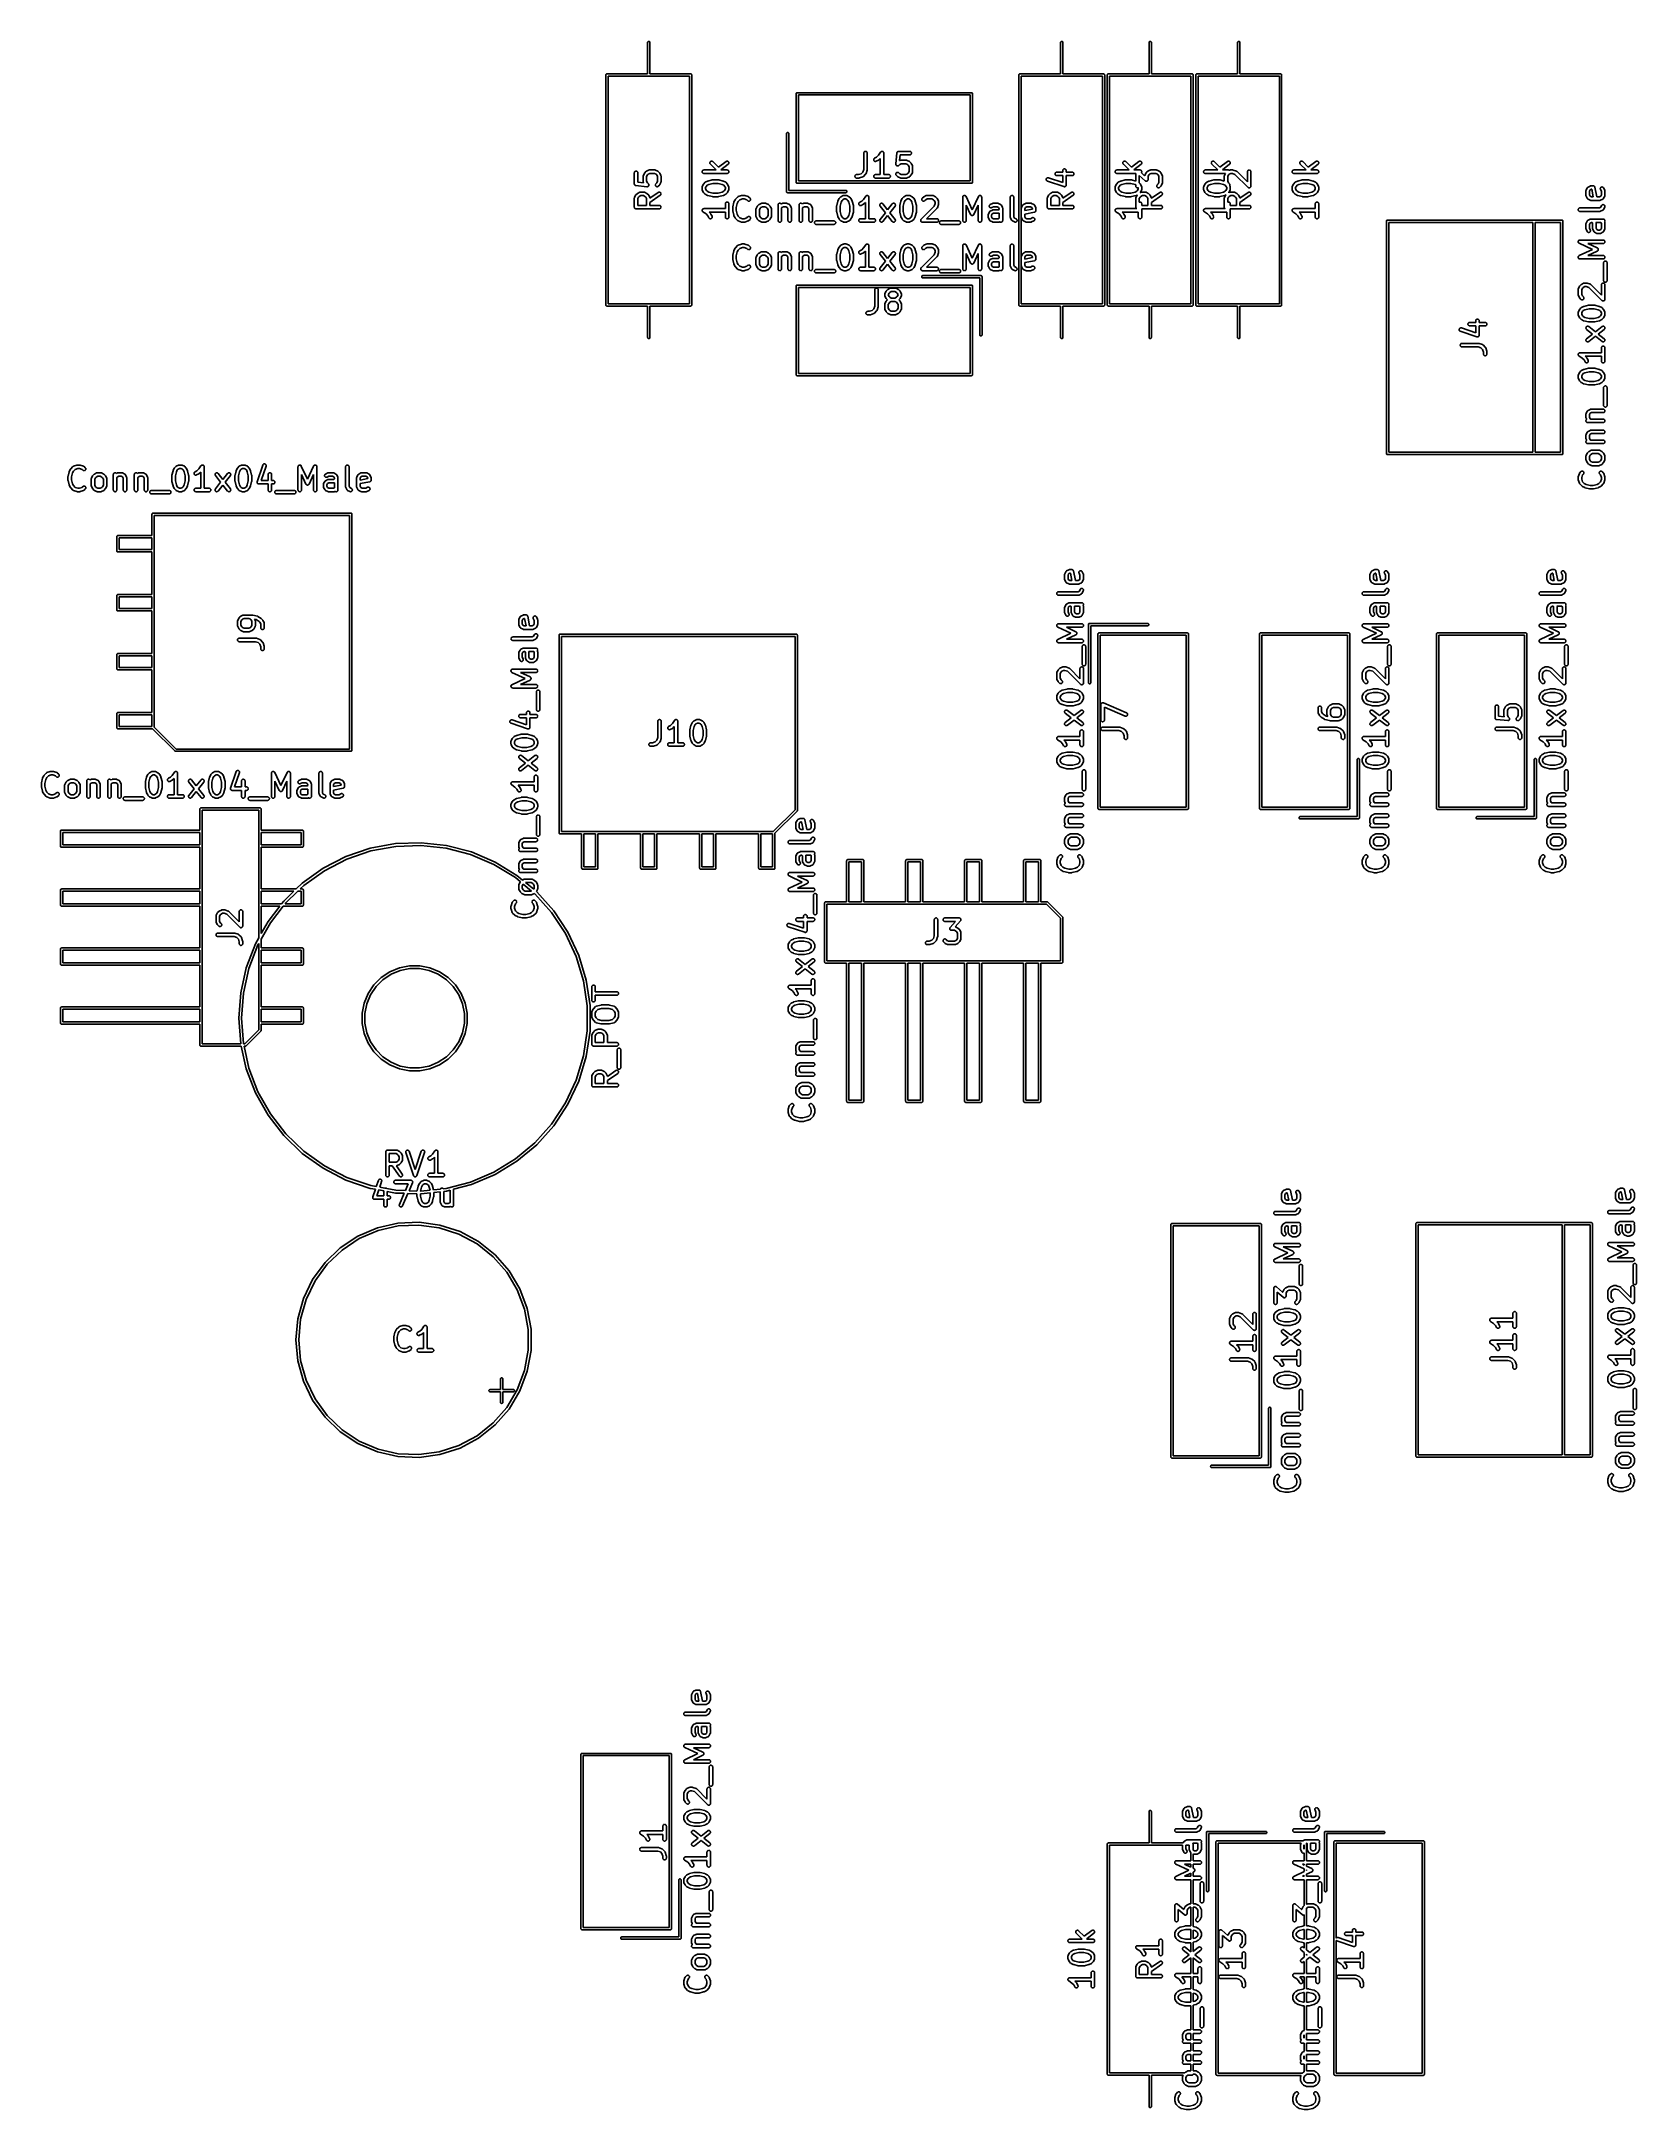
# Model space of a CAD drawing. Extents: x 118.6 to 187.3, y -130.9 to -41.9.
import ezdxf

# ---------------------------------------------------------------- set-up
doc = ezdxf.new("R2010")
doc.units = 0
doc.layers.add('BLACK', color=7, linetype='CONTINUOUS')

msp = doc.modelspace()

# ---------------------------------------------------------------- linework, layer by layer
at = {"layer": 'BLACK', "linetype": 'CONTINUOUS'}
for p, q in [((144.744, -41.8745), (144.752, -41.8682)), ((144.752, -41.8682), (144.761, -41.8636)), ((144.761, -41.8636), (144.77, -41.8607)), ((144.77, -41.8607), (144.78, -41.8598)), ((144.78, -41.8598), (144.79, -41.8607)), ((144.79, -41.8607), (144.799, -41.8636)), ((144.799, -41.8636), (144.808, -41.8682)), ((144.808, -41.8682), (144.816, -41.8745)), ((162.524, -41.8745), (162.532, -41.8682)), ((162.532, -41.8682), (162.541, -41.8636)), ((162.541, -41.8636), (162.55, -41.8607)), ((162.55, -41.8607), (162.56, -41.8598)), ((162.56, -41.8598), (162.57, -41.8607)), ((162.57, -41.8607), (162.579, -41.8636)), ((162.579, -41.8636), (162.588, -41.8682)), ((162.588, -41.8682), (162.596, -41.8745)), ((166.334, -41.8745), (166.342, -41.8682)), ((166.342, -41.8682), (166.351, -41.8636)), ((166.351, -41.8636), (166.36, -41.8607)), ((166.36, -41.8607), (166.37, -41.8598)), ((166.37, -41.8598), (166.38, -41.8607)), ((166.38, -41.8607), (166.389, -41.8636)), ((166.389, -41.8636), (166.398, -41.8682)), ((166.398, -41.8682), (166.406, -41.8745)), ((170.144, -41.8745), (170.152, -41.8682)), ((170.152, -41.8682), (170.161, -41.8636)), ((170.161, -41.8636), (170.17, -41.8607)), ((170.17, -41.8607), (170.18, -41.8598)), ((170.18, -41.8598), (170.19, -41.8607)), ((170.19, -41.8607), (170.199, -41.8636)), ((170.199, -41.8636), (170.208, -41.8682)), ((170.208, -41.8682), (170.216, -41.8745)), ((144.73, -41.9076), (144.731, -41.9002)), ((144.73, -43.26), (144.73, -41.9076)), ((144.731, -41.9002), (144.734, -41.8908)), ((144.734, -41.8908), (144.738, -41.8821)), ((144.738, -41.8821), (144.744, -41.8745)), ((144.816, -41.8745), (144.822, -41.8821)), ((144.822, -41.8821), (144.826, -41.8908)), ((144.826, -41.8908), (144.829, -41.9002)), ((144.829, -41.9002), (144.83, -41.9076)), ((144.83, -41.9076), (144.83, -43.26)), ((162.51, -41.9076), (162.511, -41.9002)), ((162.51, -43.26), (162.51, -41.9076)), ((162.511, -41.9002), (162.514, -41.8908)), ((162.514, -41.8908), (162.518, -41.8821)), ((162.518, -41.8821), (162.524, -41.8745)), ((162.596, -41.8745), (162.602, -41.8821)), ((162.602, -41.8821), (162.606, -41.8908)), ((162.606, -41.8908), (162.609, -41.9002)), ((162.609, -41.9002), (162.61, -41.9076)), ((162.61, -41.9076), (162.61, -43.26)), ((166.32, -41.9076), (166.321, -41.9002)), ((166.32, -43.26), (166.32, -41.9076)), ((166.321, -41.9002), (166.324, -41.8908)), ((166.324, -41.8908), (166.328, -41.8821)), ((166.328, -41.8821), (166.334, -41.8745)), ((166.406, -41.8745), (166.412, -41.8821)), ((166.412, -41.8821), (166.416, -41.8908)), ((166.416, -41.8908), (166.419, -41.9002)), ((166.419, -41.9002), (166.42, -41.9076)), ((166.42, -41.9076), (166.42, -43.26)), ((170.13, -41.9076), (170.131, -41.9002)), ((170.13, -43.26), (170.13, -41.9076)), ((170.131, -41.9002), (170.134, -41.8908)), ((170.134, -41.8908), (170.138, -41.8821)), ((170.138, -41.8821), (170.144, -41.8745)), ((170.216, -41.8745), (170.222, -41.8821)), ((170.222, -41.8821), (170.226, -41.8908)), ((170.226, -41.8908), (170.229, -41.9002)), ((170.229, -41.9002), (170.23, -41.9076)), ((170.23, -41.9076), (170.23, -43.26)), ((142.93, -43.31), (142.931, -43.3002)), ((142.93, -43.3124), (142.93, -43.31)), ((142.93, -53.2075), (142.93, -43.3124)), ((142.931, -43.3002), (142.934, -43.2908)), ((142.934, -43.2908), (142.938, -43.2821)), ((142.938, -43.2821), (142.944, -43.2745)), ((142.944, -43.2745), (142.952, -43.2682)), ((142.952, -43.2682), (142.961, -43.2636)), ((142.961, -43.2636), (142.97, -43.2607)), ((142.97, -43.2607), (142.978, -43.26)), ((142.978, -43.26), (142.98, -43.2598)), ((142.98, -43.2598), (142.982, -43.26)), ((142.982, -43.26), (144.73, -43.26)), ((144.778, -43.36), (143.03, -43.36)), ((143.03, -43.36), (143.03, -53.16)), ((144.78, -43.3602), (144.778, -43.36)), ((144.782, -43.36), (144.78, -43.3602)), ((146.53, -43.36), (144.782, -43.36)), ((144.83, -43.26), (146.578, -43.26)), ((146.53, -53.16), (146.53, -43.36)), ((146.578, -43.26), (146.58, -43.2598)), ((146.58, -43.2598), (146.582, -43.26)), ((146.582, -43.26), (146.59, -43.2607)), ((146.59, -43.2607), (146.599, -43.2636)), ((146.599, -43.2636), (146.608, -43.2682)), ((146.608, -43.2682), (146.616, -43.2745)), ((146.616, -43.2745), (146.622, -43.2821)), ((146.622, -43.2821), (146.626, -43.2908)), ((146.626, -43.2908), (146.629, -43.3002)), ((146.629, -43.3002), (146.63, -43.31)), ((146.63, -43.31), (146.63, -43.3124)), ((146.63, -43.3124), (146.63, -53.2076)), ((160.71, -43.31), (160.711, -43.3002)), ((160.71, -43.3124), (160.71, -43.31)), ((160.71, -53.2075), (160.71, -43.3124)), ((160.711, -43.3002), (160.714, -43.2908)), ((160.714, -43.2908), (160.718, -43.2821)), ((160.718, -43.2821), (160.724, -43.2745)), ((160.724, -43.2745), (160.732, -43.2682)), ((160.732, -43.2682), (160.741, -43.2636)), ((160.741, -43.2636), (160.75, -43.2607)), ((160.75, -43.2607), (160.758, -43.26)), ((160.758, -43.26), (160.76, -43.2598)), ((160.76, -43.2598), (160.762, -43.26)), ((160.762, -43.26), (162.51, -43.26)), ((162.558, -43.36), (160.81, -43.36)), ((160.81, -43.36), (160.81, -53.16)), ((162.56, -43.3602), (162.558, -43.36)), ((162.562, -43.36), (162.56, -43.3602)), ((164.31, -43.36), (162.562, -43.36)), ((162.61, -43.26), (164.358, -43.26)), ((164.31, -53.16), (164.31, -43.36)), ((164.358, -43.26), (164.36, -43.2598)), ((164.36, -43.2598), (164.362, -43.26)), ((164.362, -43.26), (164.37, -43.2607)), ((164.37, -43.2607), (164.379, -43.2636)), ((164.379, -43.2636), (164.388, -43.2682)), ((164.388, -43.2682), (164.396, -43.2745)), ((164.396, -43.2745), (164.402, -43.2821)), ((164.402, -43.2821), (164.406, -43.2908)), ((164.406, -43.2908), (164.409, -43.3002)), ((164.409, -43.3002), (164.41, -43.31)), ((164.41, -43.31), (164.41, -43.3124)), ((164.41, -43.3124), (164.41, -53.2076)), ((164.52, -43.31), (164.521, -43.3002)), ((164.52, -43.3124), (164.52, -43.31)), ((164.52, -53.2075), (164.52, -43.3124)), ((164.521, -43.3002), (164.524, -43.2908)), ((164.524, -43.2908), (164.528, -43.2821)), ((164.528, -43.2821), (164.534, -43.2745)), ((164.534, -43.2745), (164.542, -43.2682)), ((164.542, -43.2682), (164.551, -43.2636)), ((164.551, -43.2636), (164.56, -43.2607)), ((164.56, -43.2607), (164.568, -43.26)), ((164.568, -43.26), (164.57, -43.2598)), ((164.57, -43.2598), (164.572, -43.26)), ((164.572, -43.26), (166.32, -43.26)), ((166.368, -43.36), (164.62, -43.36)), ((164.62, -43.36), (164.62, -53.16)), ((166.37, -43.3602), (166.368, -43.36)), ((166.372, -43.36), (166.37, -43.3602)), ((168.12, -43.36), (166.372, -43.36)), ((166.42, -43.26), (168.168, -43.26)), ((168.12, -53.16), (168.12, -43.36)), ((168.168, -43.26), (168.17, -43.2598)), ((168.17, -43.2598), (168.172, -43.26)), ((168.172, -43.26), (168.18, -43.2607)), ((168.18, -43.2607), (168.189, -43.2636)), ((168.189, -43.2636), (168.198, -43.2682)), ((168.198, -43.2682), (168.206, -43.2745)), ((168.206, -43.2745), (168.212, -43.2821)), ((168.212, -43.2821), (168.216, -43.2908)), ((168.216, -43.2908), (168.219, -43.3002)), ((168.219, -43.3002), (168.22, -43.31)), ((168.22, -43.31), (168.22, -43.3124)), ((168.22, -43.3124), (168.22, -53.2076)), ((168.33, -43.31), (168.331, -43.3002)), ((168.33, -43.3124), (168.33, -43.31)), ((168.33, -53.2075), (168.33, -43.3124)), ((168.331, -43.3002), (168.334, -43.2908)), ((168.334, -43.2908), (168.338, -43.2821)), ((168.338, -43.2821), (168.344, -43.2745)), ((168.344, -43.2745), (168.352, -43.2682)), ((168.352, -43.2682), (168.361, -43.2636)), ((168.361, -43.2636), (168.37, -43.2607)), ((168.37, -43.2607), (168.378, -43.26)), ((168.378, -43.26), (168.38, -43.2598)), ((168.38, -43.2598), (168.382, -43.26)), ((168.382, -43.26), (170.13, -43.26)), ((170.178, -43.36), (168.43, -43.36)), ((168.43, -43.36), (168.43, -53.16)), ((170.18, -43.3602), (170.178, -43.36)), ((170.182, -43.36), (170.18, -43.3602)), ((171.93, -43.36), (170.182, -43.36)), ((170.23, -43.26), (171.978, -43.26)), ((171.93, -53.16), (171.93, -43.36)), ((171.978, -43.26), (171.98, -43.2598)), ((171.98, -43.2598), (171.982, -43.26)), ((171.982, -43.26), (171.99, -43.2607)), ((171.99, -43.2607), (171.999, -43.2636)), ((171.999, -43.2636), (172.008, -43.2682)), ((172.008, -43.2682), (172.016, -43.2745)), ((172.016, -43.2745), (172.022, -43.2821)), ((172.022, -43.2821), (172.026, -43.2908)), ((172.026, -43.2908), (172.029, -43.3002)), ((172.029, -43.3002), (172.03, -43.31)), ((172.03, -43.31), (172.03, -43.3124)), ((172.03, -43.3124), (172.03, -53.2076)), ((151.12, -44.12), (151.121, -44.1102)), ((151.12, -44.1224), (151.12, -44.12)), ((151.12, -47.9175), (151.12, -44.1224)), ((151.121, -44.1102), (151.124, -44.1008)), ((151.124, -44.1008), (151.128, -44.0921)), ((151.128, -44.0921), (151.134, -44.0845)), ((151.134, -44.0845), (151.142, -44.0782)), ((151.142, -44.0782), (151.151, -44.0736)), ((151.151, -44.0736), (151.16, -44.0707)), ((151.16, -44.0707), (151.168, -44.07)), ((151.168, -44.07), (151.17, -44.0698)), ((151.17, -44.0698), (151.172, -44.07)), ((151.172, -44.07), (158.668, -44.07)), ((151.22, -44.17), (151.22, -47.87)), ((158.62, -44.17), (151.22, -44.17)), ((158.62, -47.87), (158.62, -44.17)), ((158.668, -44.07), (158.67, -44.0698)), ((158.67, -44.0698), (158.672, -44.07)), ((158.672, -44.07), (158.68, -44.0707)), ((158.68, -44.0707), (158.689, -44.0736)), ((158.689, -44.0736), (158.698, -44.0782)), ((158.698, -44.0782), (158.706, -44.0845)), ((158.706, -44.0845), (158.712, -44.0921)), ((158.712, -44.0921), (158.716, -44.1008)), ((158.716, -44.1008), (158.719, -44.1102)), ((158.719, -44.1102), (158.72, -44.12)), ((158.72, -44.12), (158.72, -44.1224)), ((158.72, -44.1224), (158.72, -47.9176)), ((150.71, -45.8276), (150.711, -45.8202)), ((150.71, -48.3275), (150.71, -45.8276)), ((150.711, -45.8202), (150.714, -45.8108)), ((150.714, -45.8108), (150.718, -45.8021)), ((150.718, -45.8021), (150.724, -45.7945)), ((150.724, -45.7945), (150.732, -45.7882)), ((150.732, -45.7882), (150.741, -45.7836)), ((150.741, -45.7836), (150.75, -45.7807)), ((150.75, -45.7807), (150.76, -45.7798)), ((150.76, -45.7798), (150.77, -45.7807)), ((150.77, -45.7807), (150.779, -45.7836)), ((150.779, -45.7836), (150.788, -45.7882)), ((150.788, -45.7882), (150.796, -45.7945)), ((150.796, -45.7945), (150.802, -45.8021)), ((150.802, -45.8021), (150.806, -45.8108)), ((150.806, -45.8108), (150.809, -45.8202)), ((150.809, -45.8202), (150.81, -45.8276)), ((150.81, -45.8276), (150.81, -48.28)), ((147.411, -47.0925), (147.412, -47.078)), ((147.412, -47.1071), (147.411, -47.0925)), ((147.412, -47.078), (147.417, -47.064)), ((147.416, -47.1212), (147.412, -47.1071)), ((147.423, -47.1342), (147.416, -47.1212)), ((147.417, -47.064), (147.424, -47.0512)), ((147.432, -47.1456), (147.423, -47.1342)), ((147.424, -47.0512), (147.433, -47.0399)), ((147.433, -47.1464), (147.432, -47.1456)), ((147.433, -47.0399), (147.444, -47.0307)), ((147.686, -47.3993), (147.433, -47.1464)), ((147.444, -47.0307), (147.457, -47.0239)), ((147.457, -47.0239), (147.471, -47.0197)), ((147.471, -47.0197), (147.486, -47.0183)), ((147.486, -47.0183), (147.501, -47.0198)), ((147.501, -47.0198), (147.515, -47.0241)), ((147.515, -47.0241), (147.527, -47.031)), ((147.527, -47.031), (147.539, -47.0403)), ((147.539, -47.0403), (147.778, -47.28)), ((147.778, -47.28), (148.107, -47.0333)), ((148.197, -47.1533), (147.886, -47.3872)), ((148.107, -47.0333), (148.108, -47.0327)), ((148.108, -47.0327), (148.121, -47.0253)), ((148.121, -47.0253), (148.135, -47.0205)), ((148.135, -47.0205), (148.149, -47.0184)), ((148.149, -47.0184), (148.164, -47.0192)), ((148.164, -47.0192), (148.178, -47.0228)), ((148.178, -47.0228), (148.191, -47.0291)), ((148.191, -47.0291), (148.203, -47.0379)), ((148.208, -47.1435), (148.197, -47.1533)), ((148.203, -47.0379), (148.213, -47.0488)), ((148.217, -47.1317), (148.208, -47.1435)), ((148.213, -47.0488), (148.22, -47.0613)), ((148.223, -47.1184), (148.217, -47.1317)), ((148.22, -47.0613), (148.225, -47.0751)), ((148.227, -47.1042), (148.223, -47.1184)), ((148.225, -47.0751), (148.227, -47.0896)), ((148.227, -47.0896), (148.227, -47.1042)), ((154.035, -46.6713), (154.037, -46.6568)), ((154.035, -46.6724), (154.035, -46.6713)), ((154.035, -47.3745), (154.035, -46.6724)), ((154.037, -46.6568), (154.042, -46.6428)), ((154.042, -46.6428), (154.049, -46.63)), ((154.049, -46.63), (154.058, -46.6188)), ((154.058, -46.6188), (154.069, -46.6096)), ((154.069, -46.6096), (154.082, -46.6028)), ((154.082, -46.6028), (154.096, -46.5987)), ((154.096, -46.5987), (154.111, -46.5974)), ((154.111, -46.5974), (154.126, -46.5989)), ((154.126, -46.5989), (154.14, -46.6032)), ((154.14, -46.6032), (154.152, -46.6102)), ((154.152, -46.6102), (154.164, -46.6195)), ((154.164, -46.6195), (154.173, -46.6309)), ((154.173, -46.6309), (154.18, -46.6438)), ((154.18, -46.6438), (154.184, -46.6578)), ((154.184, -46.6578), (154.185, -46.6724)), ((154.185, -46.6724), (154.185, -47.3867)), ((154.464, -46.963), (154.465, -46.9484)), ((154.467, -46.9775), (154.464, -46.963)), ((154.465, -46.9484), (154.468, -46.9341)), ((154.472, -46.9912), (154.467, -46.9775)), ((154.468, -46.9341), (154.474, -46.9208)), ((154.479, -47.0036), (154.472, -46.9912)), ((154.474, -46.9208), (154.482, -46.9089)), ((154.489, -47.0143), (154.479, -47.0036)), ((154.482, -46.9089), (154.493, -46.8988)), ((154.501, -47.0229), (154.489, -47.0143)), ((154.493, -46.8988), (154.506, -46.891)), ((154.515, -47.029), (154.501, -47.0229)), ((154.506, -46.891), (154.59, -46.8488)), ((154.529, -47.0324), (154.515, -47.029)), ((154.543, -47.033), (154.529, -47.0324)), ((154.558, -47.0307), (154.543, -47.033)), ((154.572, -47.0256), (154.558, -47.0307)), ((154.573, -47.0252), (154.572, -47.0256)), ((154.668, -46.9776), (154.573, -47.0252)), ((154.59, -46.8488), (154.671, -46.7675)), ((154.671, -46.9753), (154.668, -46.9776)), ((154.671, -46.7675), (154.762, -46.6308)), ((154.675, -46.9734), (154.671, -46.9753)), ((154.678, -46.9714), (154.675, -46.9734)), ((154.68, -46.9698), (154.678, -46.9714)), ((154.683, -46.9669), (154.68, -46.9698)), ((154.687, -46.9642), (154.683, -46.9669)), ((154.75, -46.9011), (154.687, -46.9635)), ((154.687, -46.9635), (154.687, -46.9642)), ((154.75, -47.5974), (154.75, -46.9011)), ((154.762, -46.6308), (154.763, -46.63)), ((154.763, -46.6299), (154.768, -46.6241)), ((154.763, -46.63), (154.763, -46.6299)), ((154.763, -46.63), (154.763, -46.63)), ((154.763, -46.63), (154.763, -46.63)), ((154.768, -46.6241), (154.772, -46.6188)), ((154.772, -46.6187), (154.778, -46.614)), ((154.772, -46.6188), (154.772, -46.6187)), ((154.772, -46.6188), (154.772, -46.6188)), ((154.778, -46.614), (154.784, -46.6096)), ((154.784, -46.6096), (154.791, -46.606)), ((154.784, -46.6096), (154.784, -46.6096)), ((154.784, -46.6096), (154.784, -46.6096)), ((154.791, -46.606), (154.797, -46.6028)), ((154.797, -46.6028), (154.804, -46.6007)), ((154.797, -46.6028), (154.797, -46.6028)), ((154.797, -46.6028), (154.797, -46.6028)), ((154.804, -46.6007), (154.811, -46.5987)), ((154.811, -46.5987), (154.818, -46.598)), ((154.811, -46.5987), (154.811, -46.5987)), ((154.811, -46.5987), (154.811, -46.5987)), ((154.818, -46.598), (154.825, -46.5974)), ((154.825, -46.5974), (154.825, -46.5974)), ((154.825, -46.5974), (154.833, -46.5982)), ((154.825, -46.5974), (154.825, -46.5974)), ((154.833, -46.5982), (154.84, -46.5989)), ((154.84, -46.5989), (154.84, -46.5989)), ((154.84, -46.5989), (154.84, -46.5989)), ((154.84, -46.5989), (154.847, -46.6012)), ((154.847, -46.6012), (154.854, -46.6032)), ((154.854, -46.6032), (154.854, -46.6033)), ((154.854, -46.6033), (154.854, -46.6033)), ((154.854, -46.6033), (154.86, -46.6068)), ((154.86, -46.6068), (154.867, -46.6102)), ((154.867, -46.6102), (154.867, -46.6102)), ((154.867, -46.6102), (154.867, -46.6103)), ((154.867, -46.6103), (154.872, -46.6149)), ((154.872, -46.6149), (154.878, -46.6195)), ((154.878, -46.6195), (154.878, -46.6196)), ((154.878, -46.6196), (154.878, -46.6196)), ((154.878, -46.6196), (154.883, -46.6256)), ((154.883, -46.6256), (154.887, -46.6309)), ((154.887, -46.6309), (154.887, -46.6309)), ((154.887, -46.6309), (154.887, -46.631)), ((154.887, -46.631), (154.891, -46.6379)), ((154.891, -46.6379), (154.894, -46.6438)), ((154.894, -46.6438), (154.894, -46.6439)), ((154.894, -46.6439), (154.894, -46.6439)), ((154.894, -46.6439), (154.896, -46.6511)), ((154.896, -46.6511), (154.898, -46.6578)), ((154.898, -46.6578), (154.898, -46.6579)), ((154.898, -46.6579), (154.898, -46.6579)), ((154.898, -46.6579), (154.899, -46.6652)), ((154.899, -46.6652), (154.9, -46.6724)), ((154.9, -46.6724), (154.9, -47.5974)), ((155.416, -47.1483), (155.417, -47.1447)), ((155.417, -47.152), (155.416, -47.1483)), ((155.417, -47.1411), (155.464, -46.6649)), ((155.417, -47.1447), (155.417, -47.1411)), ((155.417, -47.1557), (155.417, -47.152)), ((155.417, -47.1593), (155.417, -47.1557)), ((155.418, -47.1629), (155.417, -47.1593)), ((155.419, -47.1665), (155.418, -47.1629)), ((155.42, -47.1701), (155.419, -47.1665)), ((155.421, -47.1734), (155.42, -47.1701)), ((155.422, -47.1769), (155.421, -47.1734)), ((155.424, -47.1802), (155.422, -47.1769)), ((155.425, -47.1837), (155.424, -47.1802)), ((155.427, -47.1867), (155.425, -47.1837)), ((155.429, -47.1899), (155.427, -47.1867)), ((155.431, -47.1928), (155.429, -47.1899)), ((155.433, -47.1959), (155.431, -47.1928)), ((155.436, -47.1984), (155.433, -47.1959)), ((155.438, -47.2012), (155.436, -47.1984)), ((155.441, -47.2036), (155.438, -47.2012)), ((155.444, -47.2063), (155.441, -47.2036)), ((155.446, -47.2083), (155.444, -47.2063)), ((155.449, -47.2106), (155.446, -47.2083)), ((155.453, -47.2124), (155.449, -47.2106)), ((155.456, -47.2145), (155.453, -47.2124)), ((155.459, -47.2159), (155.456, -47.2145)), ((155.462, -47.2176), (155.459, -47.2159)), ((155.464, -46.6649), (155.465, -46.6639)), ((155.465, -46.6606), (155.466, -46.6573)), ((155.465, -46.6639), (155.465, -46.6606)), ((155.466, -46.6573), (155.467, -46.6535)), ((155.467, -46.6535), (155.468, -46.6496)), ((155.468, -46.6496), (155.469, -46.6465)), ((155.469, -46.6465), (155.47, -46.6433)), ((155.47, -46.6433), (155.472, -46.6398)), ((155.472, -46.6398), (155.473, -46.6361)), ((155.473, -46.6361), (155.475, -46.6334)), ((155.475, -46.6334), (155.477, -46.6304)), ((155.477, -46.6304), (155.479, -46.6274)), ((155.479, -46.6274), (155.482, -46.6241)), ((155.482, -46.6241), (155.484, -46.6217)), ((155.484, -46.6217), (155.486, -46.6192)), ((155.486, -46.6192), (155.489, -46.6166)), ((155.489, -46.6166), (155.492, -46.6138)), ((155.492, -46.6138), (155.495, -46.612)), ((155.495, -46.612), (155.498, -46.6099)), ((155.498, -46.6099), (155.501, -46.608)), ((155.501, -46.608), (155.504, -46.6058)), ((155.504, -46.6058), (155.508, -46.6046)), ((155.508, -46.6046), (155.51, -46.603)), ((155.51, -46.603), (155.514, -46.6019)), ((155.514, -46.6019), (155.518, -46.6004)), ((155.518, -46.6004), (155.521, -46.5998)), ((155.521, -46.5998), (155.524, -46.5988)), ((155.526, -47.2151), (155.523, -47.2165)), ((155.524, -46.5988), (155.528, -46.5984)), ((155.529, -47.2131), (155.526, -47.2151)), ((155.528, -46.5984), (155.532, -46.5977)), ((155.532, -47.2115), (155.529, -47.2131)), ((155.532, -46.5977), (155.536, -46.5977)), ((155.535, -47.2091), (155.532, -47.2115)), ((155.538, -47.2071), (155.535, -47.2091)), ((155.536, -46.5977), (155.539, -46.5974)), ((155.541, -47.2046), (155.538, -47.2071)), ((155.539, -46.5974), (156.015, -46.5974)), ((155.544, -47.2023), (155.541, -47.2046)), ((155.583, -47.1626), (155.544, -47.2016)), ((155.544, -47.2016), (155.544, -47.2023)), ((155.607, -46.7474), (155.582, -46.9956)), ((155.582, -46.9956), (155.601, -46.9863)), ((155.652, -47.1283), (155.583, -47.1626)), ((155.601, -46.9863), (155.602, -46.9858)), ((155.602, -46.9858), (155.604, -46.985)), ((155.604, -46.985), (155.606, -46.984)), ((155.606, -46.984), (155.611, -46.9825)), ((156.015, -46.7474), (155.607, -46.7474)), ((155.611, -46.9825), (155.615, -46.9807)), ((155.615, -46.9807), (155.618, -46.9804)), ((155.618, -46.9804), (155.62, -46.9798)), ((155.62, -46.9798), (155.625, -46.9793)), ((155.625, -46.9793), (155.63, -46.9785)), ((155.63, -46.9785), (155.632, -46.9785)), ((155.632, -46.9785), (155.634, -46.9783)), ((155.634, -46.9783), (155.872, -46.9783)), ((155.855, -47.1283), (155.652, -47.1283)), ((155.923, -47.1626), (155.855, -47.1283)), ((155.872, -46.9783), (155.873, -46.9783)), ((155.873, -46.9783), (155.876, -46.9786)), ((155.876, -46.9786), (155.878, -46.9785)), ((155.878, -46.9785), (155.883, -46.9794)), ((155.883, -46.9794), (155.888, -46.98)), ((155.888, -46.98), (155.89, -46.9806)), ((155.89, -46.9806), (155.892, -46.981)), ((155.892, -46.981), (155.897, -46.9828)), ((155.897, -46.9828), (155.902, -46.9844)), ((155.902, -46.9844), (155.904, -46.9855)), ((155.904, -46.9855), (155.906, -46.9863)), ((155.906, -46.9863), (156.001, -47.0339)), ((155.954, -47.193), (155.923, -47.1626)), ((155.988, -47.2615), (155.954, -47.193)), ((156.001, -47.0339), (156.002, -47.0343)), ((156.002, -47.0343), (156.006, -47.0366)), ((156.006, -47.0366), (156.009, -47.0386)), ((156.009, -47.0386), (156.012, -47.0406)), ((156.012, -47.0406), (156.014, -47.0423)), ((156.014, -47.0423), (156.017, -47.0452)), ((156.015, -46.5974), (156.016, -46.5974)), ((156.03, -46.746), (156.015, -46.7474)), ((156.016, -46.5974), (156.031, -46.599)), ((156.017, -47.0452), (156.021, -47.0479)), ((156.021, -47.0479), (156.068, -47.0955)), ((156.044, -46.7417), (156.03, -46.746)), ((156.031, -46.599), (156.045, -46.6034)), ((156.057, -46.7348), (156.044, -46.7417)), ((156.045, -46.6034), (156.058, -46.6105)), ((156.068, -46.7256), (156.057, -46.7348)), ((156.058, -46.6105), (156.069, -46.6199)), ((156.077, -46.7143), (156.068, -46.7256)), ((156.068, -47.0955), (156.069, -47.0963)), ((156.069, -46.6199), (156.078, -46.6313)), ((156.069, -47.0963), (156.072, -47.0996)), ((156.072, -47.0996), (156.075, -47.1026)), ((156.075, -47.1026), (156.076, -47.1053)), ((156.076, -47.1053), (156.078, -47.1077)), ((156.084, -46.7014), (156.077, -46.7143)), ((156.078, -46.6313), (156.085, -46.6443)), ((156.078, -47.1077), (156.08, -47.1115)), ((156.08, -47.1115), (156.082, -47.115)), ((156.082, -47.115), (156.13, -47.2103)), ((156.089, -46.6875), (156.084, -46.7014)), ((156.085, -46.6443), (156.089, -46.6583)), ((156.089, -46.6583), (156.09, -46.6729)), ((156.09, -46.6729), (156.089, -46.6875)), ((156.13, -47.2103), (156.13, -47.2112)), ((156.13, -47.2112), (156.131, -47.2133)), ((156.131, -47.2133), (156.132, -47.2152)), ((156.132, -47.2152), (156.134, -47.2201)), ((165.191, -47.0925), (165.192, -47.078)), ((165.192, -47.1071), (165.191, -47.0925)), ((165.192, -47.078), (165.197, -47.064)), ((165.196, -47.1212), (165.192, -47.1071)), ((165.203, -47.1342), (165.196, -47.1212)), ((165.197, -47.064), (165.204, -47.0512)), ((165.212, -47.1456), (165.203, -47.1342)), ((165.204, -47.0512), (165.213, -47.0399)), ((165.213, -47.1464), (165.212, -47.1456)), ((165.213, -47.0399), (165.224, -47.0307)), ((165.466, -47.3993), (165.213, -47.1464)), ((165.224, -47.0307), (165.237, -47.0239)), ((165.237, -47.0239), (165.251, -47.0197)), ((165.251, -47.0197), (165.266, -47.0183)), ((165.266, -47.0183), (165.281, -47.0198)), ((165.281, -47.0198), (165.295, -47.0241)), ((165.295, -47.0241), (165.307, -47.031)), ((165.307, -47.031), (165.319, -47.0403)), ((165.319, -47.0403), (165.558, -47.28)), ((165.558, -47.28), (165.887, -47.0333)), ((165.977, -47.1533), (165.666, -47.3872)), ((165.887, -47.0333), (165.888, -47.0327)), ((165.888, -47.0327), (165.901, -47.0253)), ((165.901, -47.0253), (165.915, -47.0205)), ((165.915, -47.0205), (165.929, -47.0184)), ((165.929, -47.0184), (165.944, -47.0192)), ((165.944, -47.0192), (165.958, -47.0228)), ((165.958, -47.0228), (165.971, -47.0291)), ((165.971, -47.0291), (165.983, -47.0379)), ((165.988, -47.1435), (165.977, -47.1533)), ((165.983, -47.0379), (165.993, -47.0488)), ((165.997, -47.1317), (165.988, -47.1435)), ((165.993, -47.0488), (166, -47.0613)), ((166.003, -47.1184), (165.997, -47.1317)), ((166, -47.0613), (166.005, -47.0751)), ((166.007, -47.1042), (166.003, -47.1184)), ((166.005, -47.0751), (166.007, -47.0896)), ((166.007, -47.0896), (166.007, -47.1042)), ((169.001, -47.0925), (169.002, -47.078)), ((169.002, -47.1071), (169.001, -47.0925)), ((169.002, -47.078), (169.007, -47.064)), ((169.006, -47.1212), (169.002, -47.1071)), ((169.013, -47.1342), (169.006, -47.1212)), ((169.007, -47.064), (169.014, -47.0512)), ((169.022, -47.1456), (169.013, -47.1342)), ((169.014, -47.0512), (169.023, -47.0399)), ((169.023, -47.1464), (169.022, -47.1456)), ((169.023, -47.0399), (169.034, -47.0307)), ((169.276, -47.3993), (169.023, -47.1464)), ((169.034, -47.0307), (169.047, -47.0239)), ((169.047, -47.0239), (169.061, -47.0197)), ((169.061, -47.0197), (169.076, -47.0183)), ((169.076, -47.0183), (169.091, -47.0198)), ((169.091, -47.0198), (169.105, -47.0241)), ((169.105, -47.0241), (169.117, -47.031)), ((169.117, -47.031), (169.129, -47.0403)), ((169.129, -47.0403), (169.368, -47.28)), ((169.368, -47.28), (169.697, -47.0333)), ((169.787, -47.1533), (169.476, -47.3872)), ((169.697, -47.0333), (169.698, -47.0327)), ((169.698, -47.0327), (169.711, -47.0253)), ((169.711, -47.0253), (169.725, -47.0205)), ((169.725, -47.0205), (169.739, -47.0184)), ((169.739, -47.0184), (169.754, -47.0192)), ((169.754, -47.0192), (169.768, -47.0228)), ((169.768, -47.0228), (169.781, -47.0291)), ((169.781, -47.0291), (169.793, -47.0379)), ((169.798, -47.1435), (169.787, -47.1533)), ((169.793, -47.0379), (169.803, -47.0488)), ((169.807, -47.1317), (169.798, -47.1435)), ((169.803, -47.0488), (169.81, -47.0613)), ((169.813, -47.1184), (169.807, -47.1317)), ((169.81, -47.0613), (169.815, -47.0751)), ((169.817, -47.1042), (169.813, -47.1184)), ((169.815, -47.0751), (169.817, -47.0896)), ((169.817, -47.0896), (169.817, -47.1042)), ((172.811, -47.0925), (172.812, -47.078)), ((172.812, -47.1071), (172.811, -47.0925)), ((172.812, -47.078), (172.817, -47.064)), ((172.816, -47.1212), (172.812, -47.1071)), ((172.823, -47.1342), (172.816, -47.1212)), ((172.817, -47.064), (172.824, -47.0512)), ((172.832, -47.1456), (172.823, -47.1342)), ((172.824, -47.0512), (172.833, -47.0399)), ((172.833, -47.1464), (172.832, -47.1456)), ((172.833, -47.0399), (172.844, -47.0307)), ((173.086, -47.3993), (172.833, -47.1464)), ((172.844, -47.0307), (172.857, -47.0239)), ((172.857, -47.0239), (172.871, -47.0197)), ((172.871, -47.0197), (172.886, -47.0183)), ((172.886, -47.0183), (172.901, -47.0198)), ((172.901, -47.0198), (172.915, -47.0241)), ((172.915, -47.0241), (172.927, -47.031)), ((172.927, -47.031), (172.939, -47.0403)), ((172.939, -47.0403), (173.178, -47.28)), ((173.178, -47.28), (173.507, -47.0333)), ((173.597, -47.1533), (173.286, -47.3872)), ((173.507, -47.0333), (173.508, -47.0327)), ((173.508, -47.0327), (173.521, -47.0253)), ((173.521, -47.0253), (173.535, -47.0205)), ((173.535, -47.0205), (173.549, -47.0184)), ((173.549, -47.0184), (173.564, -47.0192)), ((173.564, -47.0192), (173.578, -47.0228)), ((173.578, -47.0228), (173.591, -47.0291)), ((173.591, -47.0291), (173.603, -47.0379)), ((173.608, -47.1435), (173.597, -47.1533)), ((173.603, -47.0379), (173.613, -47.0488)), ((173.617, -47.1317), (173.608, -47.1435)), ((173.613, -47.0488), (173.62, -47.0613)), ((173.623, -47.1184), (173.617, -47.1317)), ((173.62, -47.0613), (173.625, -47.0751)), ((173.627, -47.1042), (173.623, -47.1184)), ((173.625, -47.0751), (173.627, -47.0896)), ((173.627, -47.0896), (173.627, -47.1042)), ((144.157, -47.5209), (144.159, -47.5063)), ((144.157, -47.5219), (144.157, -47.5209)), ((144.157, -47.9981), (144.157, -47.5219)), ((144.158, -48.0014), (144.157, -47.9981)), ((144.158, -48.0047), (144.158, -48.0014)), ((144.158, -48.0087), (144.158, -48.0047)), ((144.159, -48.0127), (144.158, -48.0087)), ((144.159, -47.5063), (144.163, -47.4924)), ((144.16, -48.0159), (144.159, -48.0127)), ((144.16, -48.0191), (144.16, -48.0159)), ((144.162, -48.0228), (144.16, -48.0191)), ((144.163, -48.0267), (144.162, -48.0228)), ((144.163, -47.4924), (144.17, -47.4795)), ((144.165, -48.0296), (144.163, -48.0267)), ((144.166, -48.0327), (144.165, -48.0296)), ((144.168, -48.0361), (144.166, -48.0327)), ((144.17, -48.0396), (144.168, -48.0361)), ((144.17, -47.4795), (144.18, -47.4683)), ((144.172, -48.0422), (144.17, -48.0396)), ((144.174, -48.045), (144.172, -48.0422)), ((144.177, -48.0478), (144.174, -48.045)), ((144.179, -48.0509), (144.177, -48.0478)), ((144.182, -48.0531), (144.179, -48.0509)), ((144.18, -47.4683), (144.191, -47.4591)), ((144.184, -48.0555), (144.182, -48.0531)), ((144.187, -48.0577), (144.184, -48.0555)), ((144.19, -48.0603), (144.187, -48.0577)), ((144.193, -48.0619), (144.19, -48.0603)), ((144.191, -47.4591), (144.204, -47.4524)), ((144.196, -48.0637), (144.193, -48.0619)), ((144.2, -48.0653), (144.196, -48.0637)), ((144.203, -48.0672), (144.2, -48.0653)), ((144.207, -48.0682), (144.203, -48.0672)), ((144.204, -47.4524), (144.218, -47.4482)), ((144.21, -48.0695), (144.207, -48.0682)), ((144.213, -48.0704), (144.21, -48.0695)), ((144.217, -48.0716), (144.213, -48.0704)), ((144.221, -48.0719), (144.217, -48.0716)), ((144.218, -47.4482), (144.233, -47.4469)), ((144.224, -48.0726), (144.221, -48.0719)), ((144.225, -48.0727), (144.224, -48.0726)), ((144.701, -48.1203), (144.225, -48.0727)), ((144.233, -47.4469), (144.247, -47.4484)), ((144.247, -47.4484), (144.261, -47.4528)), ((144.261, -47.4528), (144.274, -47.4597)), ((144.274, -47.4597), (144.286, -47.4691)), ((144.286, -47.4691), (144.295, -47.4804)), ((144.295, -47.4804), (144.302, -47.4933)), ((144.302, -47.4933), (144.306, -47.5073)), ((144.306, -47.5073), (144.307, -47.5219)), ((144.307, -47.5219), (144.307, -47.9302)), ((144.307, -47.9302), (144.556, -47.955)), ((144.538, -47.6637), (144.539, -47.6615)), ((144.538, -47.6648), (144.538, -47.6637)), ((144.538, -47.9029), (144.538, -47.6648)), ((144.539, -47.9051), (144.538, -47.9029)), ((144.538, -47.9073), (144.539, -47.9051)), ((144.539, -47.9123), (144.538, -47.9073)), ((144.539, -47.6543), (144.54, -47.6492)), ((144.539, -47.6593), (144.539, -47.6543)), ((144.539, -47.6615), (144.539, -47.6593)), ((144.54, -47.9174), (144.539, -47.9123)), ((144.54, -47.6492), (144.541, -47.6471)), ((144.54, -47.9195), (144.54, -47.9174)), ((144.541, -47.9217), (144.54, -47.9195)), ((144.541, -47.6449), (144.543, -47.6401)), ((144.541, -47.6471), (144.541, -47.6449)), ((144.543, -47.9265), (144.541, -47.9217)), ((144.543, -47.6401), (144.544, -47.6352)), ((144.544, -47.9314), (144.543, -47.9265)), ((144.544, -47.6352), (144.545, -47.6333)), ((144.545, -47.9334), (144.544, -47.9314)), ((144.545, -47.6333), (144.546, -47.6312)), ((144.546, -47.9355), (144.545, -47.9334)), ((144.546, -47.6312), (144.594, -47.536)), ((144.546, -47.9364), (144.546, -47.9355)), ((144.556, -47.955), (144.546, -47.9364)), ((144.594, -47.535), (144.597, -47.5315)), ((144.594, -47.536), (144.594, -47.535)), ((144.597, -47.5315), (144.599, -47.5278)), ((144.599, -47.5278), (144.601, -47.5254)), ((144.601, -47.5254), (144.602, -47.5228)), ((144.602, -47.5228), (144.605, -47.5197)), ((144.605, -47.5197), (144.608, -47.5165)), ((144.608, -47.5165), (144.656, -47.4689)), ((144.656, -47.4681), (144.66, -47.4655)), ((144.656, -47.4689), (144.656, -47.4681)), ((144.66, -47.4655), (144.663, -47.4626)), ((144.663, -47.4626), (144.665, -47.4609)), ((144.665, -47.4609), (144.668, -47.459)), ((144.668, -47.459), (144.671, -47.4571)), ((144.671, -47.4571), (144.675, -47.4548)), ((144.675, -47.4548), (144.77, -47.4072)), ((144.723, -47.6139), (144.688, -47.6825)), ((144.688, -47.6825), (144.688, -47.8852)), ((144.688, -47.8852), (144.723, -47.9537)), ((144.753, -47.5835), (144.723, -47.6139)), ((144.723, -47.9537), (144.762, -47.9927)), ((144.753, -48.106), (144.75, -48.1083)), ((144.822, -47.5493), (144.753, -47.5835)), ((144.756, -48.1039), (144.753, -48.106)), ((144.758, -48.1014), (144.756, -48.1039)), ((144.761, -48.0991), (144.758, -48.1014)), ((144.764, -48.0963), (144.761, -48.0991)), ((144.762, -47.9927), (144.762, -47.9934)), ((144.762, -47.9934), (144.765, -47.9962)), ((144.766, -48.0936), (144.764, -48.0963)), ((144.765, -47.9962), (144.767, -47.9988)), ((144.768, -48.0906), (144.766, -48.0936)), ((144.767, -47.9988), (144.769, -48.002)), ((144.771, -48.0879), (144.768, -48.0906)), ((144.769, -48.002), (144.771, -48.0049)), ((144.77, -47.4072), (144.771, -47.4067)), ((144.771, -47.4067), (144.773, -47.406)), ((144.771, -48.0049), (144.773, -48.0081)), ((144.772, -48.0846), (144.771, -48.0879)), ((144.774, -48.0815), (144.772, -48.0846)), ((144.773, -47.406), (144.775, -47.4049)), ((144.773, -48.0081), (144.775, -48.0111)), ((144.776, -48.0782), (144.774, -48.0815)), ((144.775, -47.4049), (144.78, -47.4035)), ((144.775, -48.0111), (144.776, -48.0146)), ((144.776, -48.0146), (144.778, -48.0179)), ((144.778, -48.075), (144.776, -48.0782)), ((144.778, -48.0179), (144.779, -48.0213)), ((144.779, -48.0715), (144.778, -48.075)), ((144.779, -48.0213), (144.781, -48.0247)), ((144.78, -48.068), (144.779, -48.0715)), ((144.78, -47.4035), (144.785, -47.4017)), ((144.781, -48.0645), (144.78, -48.068)), ((144.781, -48.0247), (144.781, -48.0283)), ((144.781, -48.0283), (144.782, -48.0319)), ((144.782, -48.0611), (144.781, -48.0645)), ((144.782, -48.0319), (144.783, -48.0355)), ((144.783, -48.0537), (144.782, -48.0574)), ((144.782, -48.0574), (144.782, -48.0611)), ((144.783, -48.0355), (144.783, -48.0391)), ((144.783, -48.0391), (144.783, -48.0428)), ((144.783, -48.0428), (144.784, -48.0465)), ((144.784, -48.0465), (144.783, -48.0501)), ((144.783, -48.0501), (144.783, -48.0537)), ((144.785, -47.4017), (144.787, -47.4014)), ((144.787, -47.4014), (144.789, -47.4007)), ((144.789, -47.4007), (144.794, -47.4002)), ((144.794, -47.4002), (144.799, -47.3994)), ((144.799, -47.3994), (144.802, -47.3995)), ((144.802, -47.3995), (144.804, -47.3993)), ((144.804, -47.3993), (145.042, -47.3993)), ((145.024, -47.5493), (144.822, -47.5493)), ((145.093, -47.5835), (145.024, -47.5493)), ((145.042, -47.3993), (145.043, -47.3993)), ((145.043, -47.3993), (145.045, -47.3995)), ((145.045, -47.3995), (145.047, -47.3995)), ((145.047, -47.3995), (145.052, -47.4004)), ((145.052, -47.4004), (145.057, -47.4009)), ((145.057, -47.4009), (145.06, -47.4016)), ((145.06, -47.4016), (145.062, -47.402)), ((145.062, -47.402), (145.067, -47.4038)), ((145.062, -48.0455), (145.064, -48.0309)), ((145.064, -48.06), (145.062, -48.0455)), ((145.064, -48.0309), (145.068, -48.0169)), ((145.068, -48.0741), (145.064, -48.06)), ((145.067, -47.4038), (145.071, -47.4053)), ((145.068, -48.0169), (145.075, -48.004)), ((145.075, -48.087), (145.068, -48.0741)), ((145.071, -47.4053), (145.073, -47.4064)), ((145.073, -47.4064), (145.075, -47.4072)), ((145.075, -47.4072), (145.171, -47.4548)), ((145.075, -48.004), (145.084, -47.9927)), ((145.084, -48.0984), (145.075, -48.087)), ((145.084, -47.9927), (145.123, -47.9537)), ((145.095, -48.1077), (145.084, -48.0984)), ((145.123, -47.6139), (145.093, -47.5835)), ((145.157, -47.6825), (145.123, -47.6139)), ((145.123, -47.9537), (145.157, -47.8852)), ((145.157, -47.8852), (145.157, -47.6825)), ((145.171, -47.4548), (145.172, -47.4553)), ((145.172, -47.4553), (145.175, -47.4576)), ((145.175, -47.4576), (145.179, -47.4596)), ((145.189, -48.0995), (145.178, -48.1086)), ((145.179, -47.4596), (145.181, -47.4616)), ((145.181, -47.4616), (145.184, -47.4633)), ((145.184, -47.4633), (145.187, -47.4662)), ((145.187, -47.4662), (145.19, -47.4689)), ((145.19, -48.0987), (145.189, -48.0995)), ((145.19, -47.4689), (145.238, -47.5165)), ((145.238, -48.0511), (145.19, -48.0987)), ((145.238, -47.5165), (145.239, -47.5172)), ((145.24, -48.0479), (145.238, -48.0511)), ((145.239, -47.5172), (145.241, -47.5205)), ((145.243, -48.0448), (145.24, -48.0479)), ((145.241, -47.5205), (145.244, -47.5236)), ((145.245, -48.0422), (145.243, -48.0448)), ((145.244, -47.5236), (145.246, -47.5262)), ((145.247, -48.0398), (145.245, -48.0422)), ((145.246, -47.5262), (145.248, -47.5287)), ((145.249, -48.0361), (145.247, -48.0398)), ((145.248, -47.5287), (145.25, -47.5324)), ((145.251, -48.0326), (145.249, -48.0361)), ((145.25, -47.5324), (145.252, -47.536)), ((145.252, -48.0316), (145.251, -48.0326)), ((145.252, -47.536), (145.299, -47.6312)), ((145.299, -47.9364), (145.252, -48.0316)), ((145.299, -47.6312), (145.3, -47.6322)), ((145.3, -47.9343), (145.299, -47.9364)), ((145.3, -47.6322), (145.301, -47.6342)), ((145.301, -47.9324), (145.3, -47.9343)), ((145.301, -47.6342), (145.302, -47.6362)), ((145.303, -47.9275), (145.301, -47.9324)), ((145.302, -47.6362), (145.303, -47.6411)), ((145.303, -47.6411), (145.305, -47.6459)), ((145.305, -47.9227), (145.303, -47.9275)), ((145.305, -47.6459), (145.305, -47.6481)), ((145.305, -47.6481), (145.306, -47.6502)), ((145.306, -47.9184), (145.305, -47.9205)), ((145.305, -47.9205), (145.305, -47.9227)), ((145.306, -47.6502), (145.306, -47.6553)), ((145.306, -47.6553), (145.307, -47.6604)), ((145.307, -47.9083), (145.306, -47.9134)), ((145.306, -47.9134), (145.306, -47.9184)), ((145.307, -47.6604), (145.307, -47.6626)), ((145.307, -47.6626), (145.307, -47.6648)), ((145.307, -47.6648), (145.307, -47.9029)), ((145.307, -47.9029), (145.307, -47.9039)), ((145.307, -47.9039), (145.307, -47.9061)), ((145.307, -47.9061), (145.307, -47.9083)), ((147.077, -47.4738), (147.079, -47.4592)), ((147.079, -47.4883), (147.077, -47.4738)), ((147.079, -47.4592), (147.083, -47.4452)), ((147.083, -47.5024), (147.079, -47.4883)), ((147.083, -47.4452), (147.09, -47.4323)), ((147.09, -47.5154), (147.083, -47.5024)), ((147.085, -48.1074), (147.133, -48.0122)), ((147.09, -47.4323), (147.1, -47.4211)), ((147.099, -47.5268), (147.09, -47.5154)), ((147.11, -47.5362), (147.099, -47.5268)), ((147.1, -47.4211), (147.111, -47.4118)), ((147.123, -47.5432), (147.11, -47.5362)), ((147.111, -47.4118), (147.124, -47.4049)), ((147.137, -47.5476), (147.123, -47.5432)), ((147.124, -47.4049), (147.138, -47.4007)), ((147.133, -48.0112), (147.136, -48.0077)), ((147.133, -48.0122), (147.133, -48.0112)), ((147.136, -48.0077), (147.138, -48.004)), ((147.151, -47.5493), (147.137, -47.5476)), ((147.138, -47.4007), (147.152, -47.3993)), ((147.138, -48.004), (147.14, -48.0016)), ((147.14, -48.0016), (147.141, -47.999)), ((147.141, -47.999), (147.144, -47.9959)), ((147.144, -47.9959), (147.147, -47.9927)), ((147.147, -47.9927), (147.195, -47.9451)), ((147.152, -47.5493), (147.151, -47.5493)), ((147.152, -47.3993), (147.686, -47.3993)), ((148.152, -47.5493), (147.152, -47.5493)), ((147.195, -47.9443), (147.199, -47.9417)), ((147.195, -47.9451), (147.195, -47.9443)), ((147.199, -47.9417), (147.202, -47.9388)), ((147.202, -47.9388), (147.204, -47.9371)), ((147.204, -47.9371), (147.207, -47.9352)), ((147.207, -47.9352), (147.211, -47.9333)), ((147.211, -47.9333), (147.214, -47.931)), ((147.214, -47.931), (147.309, -47.8834)), ((147.262, -48.0901), (147.227, -48.1587)), ((147.292, -48.0597), (147.262, -48.0901)), ((147.369, -48.0212), (147.292, -48.0597)), ((147.309, -47.8834), (147.31, -47.8829)), ((147.31, -47.8829), (147.311, -47.8828)), ((147.311, -47.8826), (147.317, -47.8803)), ((147.311, -47.8828), (147.311, -47.8826)), ((147.317, -47.8803), (147.324, -47.8779)), ((147.324, -47.8778), (147.325, -47.8777)), ((147.324, -47.8779), (147.324, -47.8778)), ((147.325, -47.8777), (147.515, -47.8301)), ((147.543, -47.9779), (147.369, -48.0212)), ((147.515, -47.8301), (147.516, -47.8298)), ((147.516, -47.8298), (147.517, -47.8297)), ((147.517, -47.8297), (147.519, -47.8293)), ((147.519, -47.8293), (147.525, -47.8287)), ((147.525, -47.8287), (147.531, -47.8279)), ((147.531, -47.8279), (147.532, -47.828)), ((147.532, -47.828), (147.533, -47.8279)), ((147.533, -47.8279), (147.771, -47.8279)), ((147.762, -47.9779), (147.543, -47.9779)), ((147.936, -48.0212), (147.762, -47.9779)), ((147.771, -47.8279), (147.772, -47.8279)), ((147.772, -47.8279), (147.774, -47.828)), ((147.774, -47.828), (147.775, -47.8279)), ((147.775, -47.8279), (147.781, -47.8288)), ((147.781, -47.8288), (147.787, -47.8295)), ((147.787, -47.8295), (147.788, -47.8299)), ((147.788, -47.8299), (147.79, -47.8301)), ((147.79, -47.8301), (147.98, -47.8777)), ((147.886, -47.3872), (147.898, -47.3993)), ((147.898, -47.3993), (148.152, -47.3993)), ((148.013, -48.0597), (147.936, -48.0212)), ((147.98, -47.8777), (147.981, -47.878)), ((147.981, -47.878), (147.981, -47.8781)), ((147.981, -47.8781), (147.982, -47.8782)), ((147.982, -47.8782), (147.988, -47.8807)), ((147.988, -47.8807), (147.995, -47.8831)), ((147.995, -47.8831), (147.995, -47.8833)), ((147.995, -47.8833), (147.995, -47.8834)), ((147.995, -47.8834), (148.091, -47.931)), ((148.043, -48.0901), (148.013, -48.0597)), ((148.077, -48.1587), (148.043, -48.0901)), ((148.091, -47.931), (148.092, -47.9315)), ((148.092, -47.9315), (148.095, -47.9338)), ((148.095, -47.9338), (148.099, -47.9358)), ((148.099, -47.9358), (148.101, -47.9378)), ((148.101, -47.9378), (148.104, -47.9395)), ((148.104, -47.9395), (148.107, -47.9424)), ((148.107, -47.9424), (148.11, -47.9451)), ((148.11, -47.9451), (148.158, -47.9927)), ((148.152, -47.3993), (148.153, -47.3993)), ((148.167, -47.5479), (148.152, -47.5493)), ((148.153, -47.3993), (148.168, -47.4009)), ((148.158, -47.9927), (148.159, -47.9934)), ((148.159, -47.9934), (148.161, -47.9967)), ((148.161, -47.9967), (148.164, -47.9998)), ((148.164, -47.9998), (148.166, -48.0024)), ((148.166, -48.0024), (148.168, -48.0049)), ((148.181, -47.5436), (148.167, -47.5479)), ((148.168, -47.4009), (148.182, -47.4053)), ((148.168, -48.0049), (148.17, -48.0086)), ((148.17, -48.0086), (148.172, -48.0122)), ((148.172, -48.0122), (148.219, -48.1074)), ((148.194, -47.5368), (148.181, -47.5436)), ((148.182, -47.4053), (148.195, -47.4124)), ((148.205, -47.5275), (148.194, -47.5368)), ((148.195, -47.4124), (148.206, -47.4218)), ((148.215, -47.5162), (148.205, -47.5275)), ((148.206, -47.4218), (148.215, -47.4332)), ((148.215, -47.4332), (148.222, -47.4462)), ((148.222, -47.5033), (148.215, -47.5162)), ((148.222, -47.4462), (148.226, -47.4602)), ((148.226, -47.4894), (148.222, -47.5033)), ((148.226, -47.4602), (148.227, -47.4748)), ((148.227, -47.4748), (148.226, -47.4894)), ((151.12, -47.92), (151.12, -47.9175)), ((151.121, -47.9298), (151.12, -47.92)), ((151.124, -47.9392), (151.121, -47.9298)), ((151.128, -47.9479), (151.124, -47.9392)), ((151.134, -47.9555), (151.128, -47.9479)), ((151.142, -47.9618), (151.134, -47.9555)), ((151.151, -47.9664), (151.142, -47.9618)), ((151.16, -47.9693), (151.151, -47.9664)), ((151.168, -47.97), (151.16, -47.9693)), ((151.17, -47.9702), (151.168, -47.97)), ((151.172, -47.97), (151.17, -47.9702)), ((158.668, -47.97), (151.172, -47.97)), ((151.22, -47.87), (158.62, -47.87)), ((153.655, -47.6719), (153.656, -47.6573)), ((153.656, -47.6864), (153.655, -47.6719)), ((153.656, -47.6573), (153.66, -47.6433)), ((153.66, -47.7005), (153.656, -47.6864)), ((153.66, -47.6433), (153.667, -47.6304)), ((153.667, -47.7134), (153.66, -47.7005)), ((153.667, -47.6304), (153.677, -47.6192)), ((153.676, -47.7249), (153.667, -47.7134)), ((153.687, -47.7343), (153.676, -47.7249)), ((153.677, -47.6192), (153.688, -47.6099)), ((153.7, -47.7413), (153.687, -47.7343)), ((153.688, -47.6099), (153.701, -47.603)), ((153.714, -47.7457), (153.7, -47.7413)), ((153.701, -47.603), (153.715, -47.5988)), ((153.728, -47.7474), (153.714, -47.7457)), ((153.715, -47.5988), (153.73, -47.5974)), ((153.73, -47.7474), (153.728, -47.7474)), ((153.73, -47.5974), (153.813, -47.5974)), ((153.825, -47.7474), (153.73, -47.7474)), ((153.813, -47.5974), (153.927, -47.5592)), ((153.829, -47.747), (153.825, -47.7474)), ((153.833, -47.7469), (153.829, -47.747)), ((153.836, -47.7463), (153.833, -47.7469)), ((153.839, -47.746), (153.836, -47.7463)), ((153.843, -47.7447), (153.839, -47.746)), ((153.847, -47.7439), (153.843, -47.7447)), ((153.848, -47.7435), (153.847, -47.7439)), ((153.991, -47.6959), (153.848, -47.7435)), ((153.927, -47.5592), (153.997, -47.489)), ((153.993, -47.695), (153.991, -47.6959)), ((153.995, -47.6944), (153.993, -47.695)), ((154, -47.692), (153.995, -47.6944)), ((153.997, -47.489), (154.035, -47.3745)), ((154.005, -47.69), (154, -47.692)), ((154.007, -47.6887), (154.005, -47.69)), ((154.008, -47.6877), (154.007, -47.6887)), ((154.012, -47.6845), (154.008, -47.6877)), ((154.017, -47.6815), (154.012, -47.6845)), ((154.018, -47.6799), (154.017, -47.6815)), ((154.02, -47.6785), (154.018, -47.6799)), ((154.021, -47.6778), (154.02, -47.6785)), ((154.116, -47.5826), (154.021, -47.6778)), ((154.117, -47.5809), (154.116, -47.5826)), ((154.119, -47.5794), (154.117, -47.5809)), ((154.122, -47.5752), (154.119, -47.5794)), ((154.125, -47.5712), (154.122, -47.5752)), ((154.126, -47.5693), (154.125, -47.5712)), ((154.128, -47.5675), (154.126, -47.5693)), ((154.13, -47.5629), (154.128, -47.5675)), ((154.132, -47.5583), (154.13, -47.5629)), ((154.133, -47.5562), (154.132, -47.5583)), ((154.134, -47.5542), (154.133, -47.5562)), ((154.182, -47.4104), (154.134, -47.5532)), ((154.134, -47.5532), (154.134, -47.5542)), ((154.183, -47.4063), (154.182, -47.4104)), ((154.184, -47.4023), (154.183, -47.4063)), ((154.185, -47.3961), (154.184, -47.3992)), ((154.184, -47.3992), (154.184, -47.4023)), ((154.185, -47.3867), (154.185, -47.3877)), ((154.185, -47.3877), (154.185, -47.3919)), ((154.185, -47.3919), (154.185, -47.3961)), ((154.464, -47.6719), (154.466, -47.6573)), ((154.465, -47.6864), (154.464, -47.6719)), ((154.47, -47.7005), (154.465, -47.6864)), ((154.466, -47.6573), (154.47, -47.6433)), ((154.47, -47.6433), (154.477, -47.6304)), ((154.476, -47.7134), (154.47, -47.7005)), ((154.485, -47.7249), (154.476, -47.7134)), ((154.477, -47.6304), (154.486, -47.6192)), ((154.497, -47.7343), (154.485, -47.7249)), ((154.486, -47.6192), (154.498, -47.6099)), ((154.51, -47.7413), (154.497, -47.7343)), ((154.498, -47.6099), (154.51, -47.603)), ((154.51, -47.603), (154.524, -47.5988)), ((154.523, -47.7457), (154.51, -47.7413)), ((154.538, -47.7474), (154.523, -47.7457)), ((154.524, -47.5988), (154.539, -47.5974)), ((154.539, -47.7474), (154.538, -47.7474)), ((154.539, -47.5974), (154.75, -47.5974)), ((155.11, -47.7474), (154.539, -47.7474)), ((154.9, -47.5974), (155.11, -47.5974)), ((155.11, -47.5974), (155.112, -47.5974)), ((155.125, -47.746), (155.11, -47.7474)), ((155.112, -47.5974), (155.126, -47.599)), ((155.139, -47.7417), (155.125, -47.746)), ((155.126, -47.599), (155.14, -47.6034)), ((155.152, -47.7348), (155.139, -47.7417)), ((155.14, -47.6034), (155.153, -47.6105)), ((155.163, -47.7256), (155.152, -47.7348)), ((155.153, -47.6105), (155.164, -47.6199)), ((155.173, -47.7143), (155.163, -47.7256)), ((155.164, -47.6199), (155.173, -47.6313)), ((155.173, -47.6313), (155.18, -47.6443)), ((155.18, -47.7014), (155.173, -47.7143)), ((155.18, -47.6443), (155.184, -47.6583)), ((155.184, -47.6875), (155.18, -47.7014)), ((155.184, -47.6583), (155.185, -47.6729)), ((155.185, -47.6729), (155.184, -47.6875)), ((155.416, -47.5764), (155.418, -47.5618)), ((155.418, -47.5909), (155.416, -47.5764)), ((155.418, -47.5618), (155.422, -47.5478)), ((155.422, -47.605), (155.418, -47.5909)), ((155.422, -47.5478), (155.429, -47.535)), ((155.429, -47.618), (155.422, -47.605)), ((155.429, -47.535), (155.439, -47.5237)), ((155.438, -47.6294), (155.429, -47.618)), ((155.438, -47.6302), (155.438, -47.6294)), ((155.486, -47.6778), (155.438, -47.6302)), ((155.439, -47.5237), (155.45, -47.5145)), ((155.45, -47.5145), (155.463, -47.5077)), ((155.466, -47.2187), (155.462, -47.2176)), ((155.463, -47.5077), (155.477, -47.5035)), ((155.469, -47.2202), (155.466, -47.2187)), ((155.473, -47.2209), (155.469, -47.2202)), ((155.476, -47.222), (155.473, -47.2209)), ((155.48, -47.2224), (155.476, -47.222)), ((155.477, -47.5035), (155.492, -47.5021)), ((155.483, -47.2231), (155.48, -47.2224)), ((155.487, -47.2232), (155.483, -47.2231)), ((155.489, -47.6805), (155.486, -47.6778)), ((155.491, -47.2236), (155.487, -47.2232)), ((155.492, -47.6834), (155.489, -47.6805)), ((155.494, -47.2232), (155.491, -47.2236)), ((155.492, -47.5021), (155.506, -47.5036)), ((155.495, -47.6851), (155.492, -47.6834)), ((155.498, -47.2233), (155.494, -47.2232)), ((155.497, -47.6871), (155.495, -47.6851)), ((155.501, -47.6891), (155.497, -47.6871)), ((155.502, -47.2226), (155.498, -47.2233)), ((155.505, -47.6914), (155.501, -47.6891)), ((155.505, -47.2223), (155.502, -47.2226)), ((155.509, -47.2212), (155.505, -47.2223)), ((155.506, -47.6918), (155.505, -47.6914)), ((155.506, -47.5036), (155.52, -47.5079)), ((155.601, -47.7395), (155.506, -47.6918)), ((155.512, -47.2206), (155.509, -47.2212)), ((155.516, -47.2192), (155.512, -47.2206)), ((155.519, -47.2182), (155.516, -47.2192)), ((155.523, -47.2165), (155.519, -47.2182)), ((155.52, -47.5079), (155.533, -47.5148)), ((155.533, -47.5148), (155.544, -47.5241)), ((155.544, -47.5241), (155.583, -47.5631)), ((155.583, -47.5631), (155.652, -47.5974)), ((155.603, -47.7403), (155.601, -47.7395)), ((155.605, -47.7413), (155.603, -47.7403)), ((155.61, -47.7429), (155.605, -47.7413)), ((155.614, -47.7447), (155.61, -47.7429)), ((155.617, -47.7451), (155.614, -47.7447)), ((155.619, -47.7457), (155.617, -47.7451)), ((155.624, -47.7463), (155.619, -47.7457)), ((155.629, -47.7472), (155.624, -47.7463)), ((155.631, -47.7471), (155.629, -47.7472)), ((155.633, -47.7474), (155.631, -47.7471)), ((155.634, -47.7474), (155.633, -47.7474)), ((155.872, -47.7474), (155.634, -47.7474)), ((155.652, -47.5974), (155.855, -47.5974)), ((155.855, -47.5974), (155.923, -47.5631)), ((155.875, -47.7472), (155.872, -47.7474)), ((155.877, -47.7473), (155.875, -47.7472)), ((155.882, -47.7465), (155.877, -47.7473)), ((155.887, -47.746), (155.882, -47.7465)), ((155.889, -47.7453), (155.887, -47.746)), ((155.891, -47.745), (155.889, -47.7453)), ((155.896, -47.7432), (155.891, -47.745)), ((155.901, -47.7417), (155.896, -47.7432)), ((155.903, -47.7407), (155.901, -47.7417)), ((155.905, -47.7399), (155.903, -47.7407)), ((155.906, -47.7395), (155.905, -47.7399)), ((156.001, -47.6918), (155.906, -47.7395)), ((155.923, -47.5631), (155.954, -47.5327)), ((155.954, -47.5327), (155.988, -47.4642)), ((155.988, -47.4642), (155.988, -47.2615)), ((156.005, -47.6896), (156.001, -47.6918)), ((156.008, -47.6877), (156.005, -47.6896)), ((156.011, -47.6857), (156.008, -47.6877)), ((156.014, -47.6841), (156.011, -47.6857)), ((156.017, -47.6812), (156.014, -47.6841)), ((156.02, -47.6785), (156.017, -47.6812)), ((156.021, -47.6778), (156.02, -47.6785)), ((156.068, -47.6302), (156.021, -47.6778)), ((156.071, -47.6269), (156.068, -47.6302)), ((156.074, -47.6239), (156.071, -47.6269)), ((156.076, -47.6213), (156.074, -47.6239)), ((156.078, -47.6189), (156.076, -47.6213)), ((156.08, -47.6152), (156.078, -47.6189)), ((156.082, -47.6116), (156.08, -47.6152)), ((156.13, -47.5154), (156.082, -47.6107)), ((156.082, -47.6107), (156.082, -47.6116)), ((156.131, -47.5134), (156.13, -47.5154)), ((156.132, -47.5114), (156.131, -47.5134)), ((156.133, -47.5066), (156.132, -47.5114)), ((156.135, -47.5018), (156.133, -47.5066)), ((156.134, -47.2201), (156.135, -47.2249)), ((156.135, -47.2249), (156.136, -47.2271)), ((156.136, -47.4996), (156.135, -47.5018)), ((156.136, -47.2271), (156.136, -47.2292)), ((156.136, -47.2292), (156.137, -47.2343)), ((156.137, -47.4924), (156.136, -47.4975)), ((156.136, -47.4975), (156.136, -47.4996)), ((156.137, -47.2343), (156.138, -47.2394)), ((156.138, -47.4874), (156.137, -47.4924)), ((156.138, -47.2394), (156.138, -47.2416)), ((156.138, -47.2416), (156.138, -47.2438)), ((156.138, -47.2438), (156.138, -47.4819)), ((156.138, -47.4819), (156.138, -47.483)), ((156.138, -47.483), (156.138, -47.4851)), ((156.138, -47.4851), (156.138, -47.4874)), ((158.67, -47.9702), (158.668, -47.97)), ((158.672, -47.97), (158.67, -47.9702)), ((158.68, -47.9693), (158.672, -47.97)), ((158.689, -47.9664), (158.68, -47.9693)), ((158.698, -47.9618), (158.689, -47.9664)), ((158.706, -47.9555), (158.698, -47.9618)), ((158.712, -47.9479), (158.706, -47.9555)), ((158.716, -47.9392), (158.712, -47.9479)), ((158.719, -47.9298), (158.716, -47.9392)), ((158.72, -47.92), (158.719, -47.9298)), ((158.72, -47.9176), (158.72, -47.92)), ((161.89, -47.7977), (161.894, -47.7834)), ((161.89, -47.8123), (161.89, -47.7977)), ((161.892, -47.8267), (161.89, -47.8123)), ((161.897, -47.8405), (161.892, -47.8267)), ((161.894, -47.7834), (161.9, -47.7701)), ((161.905, -47.8529), (161.897, -47.8405)), ((161.9, -47.7701), (161.908, -47.7582)), ((161.915, -47.8637), (161.905, -47.8529)), ((161.908, -47.7582), (161.919, -47.7482)), ((161.927, -47.8723), (161.915, -47.8637)), ((161.919, -47.7482), (161.931, -47.7404)), ((161.94, -47.8784), (161.927, -47.8723)), ((161.931, -47.7404), (161.945, -47.7352)), ((161.941, -47.8788), (161.94, -47.8784)), ((162.655, -48.1169), (161.941, -47.8788)), ((161.945, -47.7352), (161.96, -47.7328)), ((161.96, -47.7328), (161.974, -47.7332)), ((161.974, -47.7332), (161.988, -47.7365)), ((161.988, -47.7365), (162.604, -47.9417)), ((162.271, -47.569), (162.272, -47.5544)), ((162.272, -47.5836), (162.271, -47.569)), ((162.272, -47.5544), (162.277, -47.5405)), ((162.276, -47.5976), (162.272, -47.5836)), ((162.283, -47.6106), (162.276, -47.5976)), ((162.277, -47.5405), (162.284, -47.5276)), ((162.292, -47.622), (162.283, -47.6106)), ((162.284, -47.5276), (162.293, -47.5163)), ((162.303, -47.6314), (162.292, -47.622)), ((162.293, -47.5163), (162.304, -47.5071)), ((162.316, -47.6385), (162.303, -47.6314)), ((162.304, -47.5071), (162.317, -47.5002)), ((162.33, -47.6429), (162.316, -47.6385)), ((162.317, -47.5002), (162.331, -47.496)), ((162.345, -47.6445), (162.33, -47.6429)), ((162.331, -47.496), (162.346, -47.4945)), ((162.346, -47.6445), (162.345, -47.6445)), ((162.346, -47.4945), (162.604, -47.4945)), ((162.604, -47.6445), (162.346, -47.6445)), ((162.604, -47.4256), (162.606, -47.4111)), ((162.604, -47.4267), (162.604, -47.4256)), ((162.604, -47.4945), (162.604, -47.4267)), ((162.604, -47.9417), (162.604, -47.6445)), ((162.606, -47.4111), (162.61, -47.3971)), ((162.61, -47.3971), (162.617, -47.3843)), ((162.617, -47.3843), (162.627, -47.3731)), ((162.627, -47.3731), (162.638, -47.3639)), ((162.638, -47.3639), (162.651, -47.3571)), ((162.651, -47.3571), (162.665, -47.353)), ((162.665, -47.353), (162.68, -47.3517)), ((162.68, -47.3517), (162.694, -47.3532)), ((162.694, -47.3532), (162.708, -47.3575)), ((162.708, -47.3575), (162.721, -47.3645)), ((162.722, -48.1067), (162.72, -48.1085)), ((162.721, -47.3645), (162.732, -47.3738)), ((162.725, -48.1052), (162.722, -48.1067)), ((162.728, -48.1021), (162.725, -48.1052)), ((162.732, -48.0993), (162.728, -48.1021)), ((162.732, -47.3738), (162.742, -47.3852)), ((162.733, -48.0971), (162.732, -48.0993)), ((162.735, -48.0951), (162.733, -48.0971)), ((162.738, -48.0915), (162.735, -48.0951)), ((162.741, -48.0881), (162.738, -48.0915)), ((162.742, -48.0856), (162.741, -48.0881)), ((162.742, -47.3852), (162.748, -47.3981)), ((162.744, -48.0833), (162.742, -48.0856)), ((162.746, -48.0792), (162.744, -48.0833)), ((162.748, -48.0753), (162.746, -48.0792)), ((162.748, -47.3981), (162.753, -47.4121)), ((162.749, -48.0725), (162.748, -48.0753)), ((162.75, -48.0699), (162.749, -48.0725)), ((162.751, -48.0656), (162.75, -48.0699)), ((162.752, -48.0613), (162.751, -48.0656)), ((162.753, -48.0585), (162.752, -48.0613)), ((162.753, -47.4121), (162.754, -47.4267)), ((162.754, -48.0512), (162.753, -48.0557)), ((162.753, -48.0557), (162.753, -48.0585)), ((162.754, -47.4267), (162.754, -47.4945)), ((162.754, -47.4945), (163.012, -47.4945)), ((163.012, -47.6445), (162.754, -47.6445)), ((162.754, -47.6445), (162.754, -48.0457)), ((162.754, -48.0457), (162.754, -48.0468)), ((162.754, -48.0468), (162.754, -48.0512)), ((163.012, -47.4945), (163.013, -47.4945)), ((163.027, -47.6431), (163.012, -47.6445)), ((163.013, -47.4945), (163.028, -47.4962)), ((163.041, -47.6389), (163.027, -47.6431)), ((163.028, -47.4962), (163.042, -47.5006)), ((163.054, -47.632), (163.041, -47.6389)), ((163.042, -47.5006), (163.055, -47.5076)), ((163.065, -47.6227), (163.054, -47.632)), ((163.055, -47.5076), (163.066, -47.517)), ((163.075, -47.6115), (163.065, -47.6227)), ((163.066, -47.517), (163.075, -47.5285)), ((163.075, -47.5285), (163.082, -47.5414)), ((163.082, -47.5986), (163.075, -47.6115)), ((163.082, -47.5414), (163.086, -47.5555)), ((163.086, -47.5846), (163.082, -47.5986)), ((163.086, -47.5555), (163.087, -47.57)), ((163.087, -47.57), (163.086, -47.5846)), ((164.857, -47.4738), (164.859, -47.4592)), ((164.859, -47.4883), (164.857, -47.4738)), ((164.859, -47.4592), (164.863, -47.4452)), ((164.863, -47.5024), (164.859, -47.4883)), ((164.863, -47.4452), (164.87, -47.4323)), ((164.87, -47.5154), (164.863, -47.5024)), ((164.865, -48.1074), (164.913, -48.0122)), ((164.87, -47.4323), (164.88, -47.4211)), ((164.879, -47.5268), (164.87, -47.5154)), ((164.89, -47.5362), (164.879, -47.5268)), ((164.88, -47.4211), (164.891, -47.4118)), ((164.903, -47.5432), (164.89, -47.5362)), ((164.891, -47.4118), (164.904, -47.4049)), ((164.917, -47.5476), (164.903, -47.5432)), ((164.904, -47.4049), (164.918, -47.4007)), ((164.913, -48.0112), (164.916, -48.0077)), ((164.913, -48.0122), (164.913, -48.0112)), ((164.916, -48.0077), (164.918, -48.004)), ((164.931, -47.5493), (164.917, -47.5476)), ((164.918, -47.4007), (164.932, -47.3993)), ((164.918, -48.004), (164.92, -48.0016)), ((164.92, -48.0016), (164.921, -47.999)), ((164.921, -47.999), (164.924, -47.9959)), ((164.924, -47.9959), (164.927, -47.9927)), ((164.927, -47.9927), (164.975, -47.9451)), ((164.932, -47.5493), (164.931, -47.5493)), ((164.932, -47.3993), (165.466, -47.3993)), ((165.747, -47.5493), (164.932, -47.5493)), ((164.975, -47.9443), (164.979, -47.9417)), ((164.975, -47.9451), (164.975, -47.9443)), ((164.979, -47.9417), (164.982, -47.9388)), ((164.982, -47.9388), (164.984, -47.9371)), ((164.984, -47.9371), (164.987, -47.9352)), ((164.987, -47.9352), (164.991, -47.9333)), ((164.991, -47.9333), (164.994, -47.931)), ((164.994, -47.931), (165.089, -47.8834)), ((165.042, -48.0901), (165.007, -48.1587)), ((165.072, -48.0597), (165.042, -48.0901)), ((165.149, -48.0212), (165.072, -48.0597)), ((165.089, -47.8834), (165.09, -47.8829)), ((165.09, -47.8829), (165.091, -47.8828)), ((165.091, -47.8826), (165.097, -47.8803)), ((165.091, -47.8828), (165.091, -47.8826)), ((165.097, -47.8803), (165.104, -47.8779)), ((165.104, -47.8778), (165.105, -47.8777)), ((165.104, -47.8779), (165.104, -47.8778)), ((165.105, -47.8777), (165.295, -47.8301)), ((165.323, -47.9779), (165.149, -48.0212)), ((165.295, -47.8301), (165.296, -47.8298)), ((165.296, -47.8298), (165.297, -47.8297)), ((165.297, -47.8297), (165.299, -47.8293)), ((165.299, -47.8293), (165.305, -47.8287)), ((165.305, -47.8287), (165.311, -47.8279)), ((165.311, -47.8279), (165.312, -47.828)), ((165.312, -47.828), (165.313, -47.8279)), ((165.313, -47.8279), (165.551, -47.8279)), ((165.542, -47.9779), (165.323, -47.9779)), ((165.716, -48.0212), (165.542, -47.9779)), ((165.551, -47.8279), (165.552, -47.8279)), ((165.552, -47.8279), (165.554, -47.828)), ((165.554, -47.828), (165.555, -47.8279)), ((165.555, -47.8279), (165.561, -47.8288)), ((165.561, -47.8288), (165.567, -47.8295)), ((165.567, -47.8295), (165.568, -47.8299)), ((165.568, -47.8299), (165.57, -47.8301)), ((165.57, -47.8301), (165.747, -47.8745)), ((165.666, -47.3872), (165.678, -47.3993)), ((165.678, -47.3993), (165.932, -47.3993)), ((165.747, -48.0371), (165.716, -48.0212)), ((165.747, -47.8745), (165.747, -47.5493)), ((165.747, -48.0933), (165.747, -48.0371)), ((165.749, -48.1079), (165.747, -48.0933)), ((166.154, -47.8641), (165.897, -47.6396)), ((165.897, -47.6396), (165.897, -47.9523)), ((165.897, -47.9523), (165.938, -47.9927)), ((165.932, -47.3993), (165.933, -47.3993)), ((165.933, -47.3993), (165.948, -47.4009)), ((165.938, -47.9927), (165.939, -47.9934)), ((165.939, -47.9934), (165.941, -47.9967)), ((165.941, -47.9967), (165.944, -47.9998)), ((165.944, -47.9998), (165.946, -48.0024)), ((165.946, -48.0024), (165.948, -48.0049)), ((165.948, -47.4009), (165.962, -47.4053)), ((165.948, -48.0049), (165.95, -48.0086)), ((165.95, -48.0086), (165.952, -48.0122)), ((165.952, -48.0122), (165.999, -48.1074)), ((165.962, -47.4053), (165.975, -47.4124)), ((165.975, -47.4124), (165.986, -47.4218)), ((165.986, -47.4218), (165.995, -47.4332)), ((165.995, -47.5162), (165.99, -47.5215)), ((165.99, -47.5215), (166.131, -47.6447)), ((165.995, -47.4332), (166.002, -47.4462)), ((166.002, -47.5033), (165.995, -47.5162)), ((166.002, -47.4462), (166.006, -47.4602)), ((166.006, -47.4894), (166.002, -47.5033)), ((166.006, -47.4602), (166.007, -47.4748)), ((166.007, -47.4748), (166.006, -47.4894)), ((166.131, -47.6447), (166.133, -47.6401)), ((166.133, -47.6401), (166.134, -47.6352)), ((166.134, -47.6352), (166.135, -47.6333)), ((166.135, -47.6333), (166.136, -47.6312)), ((166.136, -47.6312), (166.184, -47.536)), ((166.158, -47.8668), (166.154, -47.8641)), ((166.161, -47.8698), (166.158, -47.8668)), ((166.164, -47.871), (166.161, -47.8698)), ((166.166, -47.8726), (166.164, -47.871)), ((166.17, -47.8745), (166.166, -47.8726)), ((166.174, -47.8768), (166.17, -47.8745)), ((166.177, -47.8775), (166.174, -47.8768)), ((166.179, -47.8786), (166.177, -47.8775)), ((166.184, -47.8797), (166.179, -47.8786)), ((166.184, -47.535), (166.187, -47.5315)), ((166.184, -47.536), (166.184, -47.535)), ((166.188, -47.8811), (166.184, -47.8797)), ((166.187, -47.5315), (166.189, -47.5278)), ((166.191, -47.8814), (166.188, -47.8811)), ((166.189, -47.5278), (166.191, -47.5254)), ((166.191, -47.5254), (166.192, -47.5228)), ((166.193, -47.882), (166.191, -47.8814)), ((166.192, -47.5228), (166.195, -47.5197)), ((166.198, -47.8821), (166.193, -47.882)), ((166.195, -47.5197), (166.198, -47.5165)), ((166.198, -47.5165), (166.246, -47.4689)), ((166.203, -47.8826), (166.198, -47.8821)), ((166.205, -47.8824), (166.203, -47.8826)), ((166.208, -47.8825), (166.205, -47.8824)), ((166.213, -47.8817), (166.208, -47.8825)), ((166.217, -47.8813), (166.213, -47.8817)), ((166.22, -47.8805), (166.217, -47.8813)), ((166.223, -47.8801), (166.22, -47.8805)), ((166.227, -47.8785), (166.223, -47.8801)), ((166.231, -47.8772), (166.227, -47.8785)), ((166.234, -47.8759), (166.231, -47.8772)), ((166.236, -47.875), (166.234, -47.8759)), ((166.24, -47.8726), (166.236, -47.875)), ((166.244, -47.8704), (166.24, -47.8726)), ((166.246, -47.8687), (166.244, -47.8704)), ((166.246, -47.4681), (166.25, -47.4655)), ((166.246, -47.4689), (166.246, -47.4681)), ((166.249, -47.8673), (166.246, -47.8687)), ((166.252, -47.8642), (166.249, -47.8673)), ((166.25, -47.4655), (166.253, -47.4626)), ((166.256, -47.8612), (166.252, -47.8642)), ((166.253, -47.4626), (166.255, -47.4609)), ((166.255, -47.4609), (166.258, -47.459)), ((166.258, -47.8592), (166.256, -47.8612)), ((166.258, -47.459), (166.261, -47.4571)), ((166.259, -47.8574), (166.258, -47.8592)), ((166.262, -47.8536), (166.259, -47.8574)), ((166.261, -47.4571), (166.265, -47.4548)), ((166.265, -47.85), (166.262, -47.8536)), ((166.265, -47.4548), (166.36, -47.4072)), ((166.266, -47.8477), (166.265, -47.85)), ((166.268, -47.8456), (166.266, -47.8477)), ((166.27, -47.8413), (166.268, -47.8456)), ((166.272, -47.8372), (166.27, -47.8413)), ((166.273, -47.8347), (166.272, -47.8372)), ((166.274, -47.8323), (166.273, -47.8347)), ((166.275, -47.8277), (166.274, -47.8323)), ((166.277, -47.8232), (166.275, -47.8277)), ((166.278, -47.818), (166.277, -47.8206)), ((166.277, -47.8206), (166.277, -47.8232)), ((166.313, -47.6139), (166.278, -47.6825)), ((166.278, -47.6825), (166.278, -47.8076)), ((166.278, -47.8076), (166.278, -47.8087)), ((166.278, -47.8087), (166.278, -47.8133)), ((166.278, -47.8133), (166.278, -47.818)), ((166.343, -47.5835), (166.313, -47.6139)), ((166.412, -47.5493), (166.343, -47.5835)), ((166.36, -47.4072), (166.361, -47.4067)), ((166.361, -47.4067), (166.363, -47.406)), ((166.363, -47.406), (166.365, -47.4049)), ((166.365, -47.4049), (166.37, -47.4035)), ((166.37, -47.4035), (166.375, -47.4017)), ((166.375, -47.4017), (166.377, -47.4014)), ((166.377, -47.4014), (166.379, -47.4007)), ((166.379, -47.4007), (166.384, -47.4002)), ((166.384, -47.4002), (166.389, -47.3994)), ((166.389, -47.3994), (166.392, -47.3995)), ((166.392, -47.3995), (166.394, -47.3993)), ((166.394, -47.3993), (166.632, -47.3993)), ((166.614, -47.5493), (166.412, -47.5493)), ((166.683, -47.5835), (166.614, -47.5493)), ((166.632, -47.3993), (166.633, -47.3993)), ((166.633, -47.3993), (166.635, -47.3995)), ((166.635, -47.3995), (166.637, -47.3995)), ((166.637, -47.3995), (166.642, -47.4004)), ((166.642, -47.4004), (166.647, -47.4009)), ((166.647, -47.4009), (166.65, -47.4016)), ((166.65, -47.4016), (166.652, -47.402)), ((166.652, -47.402), (166.657, -47.4038)), ((166.652, -48.0931), (166.654, -48.0785)), ((166.654, -48.1076), (166.652, -48.0931)), ((166.654, -48.0785), (166.658, -48.0645)), ((166.657, -47.4038), (166.661, -47.4053)), ((166.658, -48.0645), (166.665, -48.0516)), ((166.661, -47.4053), (166.663, -47.4064)), ((166.663, -47.4064), (166.665, -47.4072)), ((166.665, -47.4072), (166.761, -47.4548)), ((166.665, -48.0516), (166.674, -48.0403)), ((166.674, -48.0403), (166.713, -48.0013)), ((166.713, -47.6139), (166.683, -47.5835)), ((166.747, -47.6825), (166.713, -47.6139)), ((166.713, -48.0013), (166.747, -47.9328)), ((166.747, -47.9328), (166.747, -47.6825)), ((166.761, -47.4548), (166.762, -47.4553)), ((166.762, -47.4553), (166.765, -47.4576)), ((166.765, -47.4576), (166.769, -47.4596)), ((166.769, -47.4596), (166.771, -47.4616)), ((166.771, -47.4616), (166.774, -47.4633)), ((166.774, -47.4633), (166.777, -47.4662)), ((166.777, -47.4662), (166.78, -47.4689)), ((166.78, -47.4689), (166.828, -47.5165)), ((166.828, -48.0987), (166.78, -48.1464)), ((166.828, -47.5165), (166.829, -47.5172)), ((166.83, -48.0955), (166.828, -48.0987)), ((166.829, -47.5172), (166.831, -47.5205)), ((166.833, -48.0925), (166.83, -48.0955)), ((166.831, -47.5205), (166.834, -47.5236)), ((166.835, -48.0898), (166.833, -48.0925)), ((166.834, -47.5236), (166.836, -47.5262)), ((166.837, -48.0874), (166.835, -48.0898)), ((166.836, -47.5262), (166.838, -47.5287)), ((166.839, -48.0837), (166.837, -48.0874)), ((166.838, -47.5287), (166.84, -47.5324)), ((166.841, -48.0802), (166.839, -48.0837)), ((166.84, -47.5324), (166.842, -47.536)), ((166.842, -48.0793), (166.841, -48.0802)), ((166.842, -47.536), (166.889, -47.6312)), ((166.889, -47.984), (166.842, -48.0793)), ((166.889, -47.6312), (166.89, -47.6322)), ((166.89, -47.982), (166.889, -47.984)), ((166.89, -47.6322), (166.891, -47.6342)), ((166.891, -47.98), (166.89, -47.982)), ((166.891, -47.6342), (166.892, -47.6362)), ((166.893, -47.9751), (166.891, -47.98)), ((166.892, -47.6362), (166.893, -47.6411)), ((166.893, -47.6411), (166.895, -47.6459)), ((166.895, -47.9703), (166.893, -47.9751)), ((166.895, -47.6459), (166.895, -47.6481)), ((166.895, -47.6481), (166.896, -47.6502)), ((166.896, -47.9661), (166.895, -47.9682)), ((166.895, -47.9682), (166.895, -47.9703)), ((166.896, -47.6502), (166.896, -47.6553)), ((166.896, -47.6553), (166.897, -47.6604)), ((166.897, -47.9559), (166.896, -47.961)), ((166.896, -47.961), (166.896, -47.9661)), ((166.897, -47.6604), (166.897, -47.6626)), ((166.897, -47.6626), (166.897, -47.6648)), ((166.897, -47.6648), (166.897, -47.9505)), ((166.897, -47.9505), (166.897, -47.9515)), ((166.897, -47.9515), (166.897, -47.9537)), ((166.897, -47.9537), (166.897, -47.9559)), ((168.667, -47.4738), (168.669, -47.4592)), ((168.669, -47.4883), (168.667, -47.4738)), ((168.669, -47.4592), (168.673, -47.4452)), ((168.673, -47.5024), (168.669, -47.4883)), ((168.673, -47.4452), (168.68, -47.4323)), ((168.68, -47.5154), (168.673, -47.5024)), ((168.675, -48.1074), (168.723, -48.0122)), ((168.68, -47.4323), (168.69, -47.4211)), ((168.689, -47.5268), (168.68, -47.5154)), ((168.7, -47.5362), (168.689, -47.5268)), ((168.69, -47.4211), (168.701, -47.4118)), ((168.713, -47.5432), (168.7, -47.5362)), ((168.701, -47.4118), (168.714, -47.4049)), ((168.727, -47.5476), (168.713, -47.5432)), ((168.714, -47.4049), (168.728, -47.4007)), ((168.723, -48.0112), (168.726, -48.0077)), ((168.723, -48.0122), (168.723, -48.0112)), ((168.726, -48.0077), (168.728, -48.004)), ((168.741, -47.5493), (168.727, -47.5476)), ((168.728, -47.4007), (168.742, -47.3993)), ((168.728, -48.004), (168.73, -48.0016)), ((168.73, -48.0016), (168.731, -47.999)), ((168.731, -47.999), (168.734, -47.9959)), ((168.734, -47.9959), (168.737, -47.9927)), ((168.737, -47.9927), (168.785, -47.9451)), ((168.742, -47.5493), (168.741, -47.5493)), ((168.742, -47.3993), (169.276, -47.3993)), ((169.606, -47.5493), (168.742, -47.5493)), ((168.785, -47.9443), (168.789, -47.9417)), ((168.785, -47.9451), (168.785, -47.9443)), ((168.789, -47.9417), (168.792, -47.9388)), ((168.792, -47.9388), (168.794, -47.9371)), ((168.794, -47.9371), (168.797, -47.9352)), ((168.797, -47.9352), (168.801, -47.9333)), ((168.801, -47.9333), (168.804, -47.931)), ((168.804, -47.931), (168.899, -47.8834)), ((168.852, -48.0901), (168.817, -48.1587)), ((168.882, -48.0597), (168.852, -48.0901)), ((168.959, -48.0212), (168.882, -48.0597)), ((168.899, -47.8834), (168.9, -47.8829)), ((168.9, -47.8829), (168.901, -47.8828)), ((168.901, -47.8826), (168.907, -47.8803)), ((168.901, -47.8828), (168.901, -47.8826)), ((168.907, -47.8803), (168.914, -47.8779)), ((168.914, -47.8778), (168.915, -47.8777)), ((168.914, -47.8779), (168.914, -47.8778)), ((168.915, -47.8777), (169.105, -47.8301)), ((169.133, -47.9779), (168.959, -48.0212)), ((169.105, -47.8301), (169.106, -47.8298)), ((169.106, -47.8298), (169.107, -47.8297)), ((169.107, -47.8297), (169.109, -47.8293)), ((169.109, -47.8293), (169.115, -47.8287)), ((169.115, -47.8287), (169.121, -47.8279)), ((169.121, -47.8279), (169.122, -47.828)), ((169.122, -47.828), (169.123, -47.8279)), ((169.123, -47.8279), (169.361, -47.8279)), ((169.352, -47.9779), (169.133, -47.9779)), ((169.526, -48.0212), (169.352, -47.9779)), ((169.361, -47.8279), (169.362, -47.8279)), ((169.362, -47.8279), (169.364, -47.828)), ((169.364, -47.828), (169.365, -47.8279)), ((169.365, -47.8279), (169.371, -47.8288)), ((169.371, -47.8288), (169.377, -47.8295)), ((169.377, -47.8295), (169.378, -47.8299)), ((169.378, -47.8299), (169.38, -47.8301)), ((169.38, -47.8301), (169.557, -47.8745)), ((169.476, -47.3872), (169.488, -47.3993)), ((169.488, -47.3993), (169.742, -47.3993)), ((169.603, -48.0597), (169.526, -48.0212)), ((169.557, -47.6637), (169.558, -47.6615)), ((169.557, -47.6648), (169.557, -47.6637)), ((169.557, -47.8745), (169.557, -47.6648)), ((169.558, -47.6543), (169.559, -47.6492)), ((169.558, -47.6593), (169.558, -47.6543)), ((169.558, -47.6615), (169.558, -47.6593)), ((169.559, -47.6492), (169.56, -47.6471)), ((169.56, -47.6449), (169.562, -47.6401)), ((169.56, -47.6471), (169.56, -47.6449)), ((169.562, -47.6401), (169.563, -47.6352)), ((169.563, -47.6352), (169.565, -47.6333)), ((169.565, -47.6312), (169.606, -47.5493)), ((169.565, -47.6333), (169.565, -47.6312)), ((169.633, -48.0901), (169.603, -48.0597)), ((169.667, -48.1587), (169.633, -48.0901)), ((169.742, -47.6139), (169.707, -47.6825)), ((169.707, -47.6825), (169.707, -47.8852)), ((169.707, -47.8852), (169.742, -47.9537)), ((169.742, -47.3993), (169.743, -47.3993)), ((169.772, -47.5835), (169.742, -47.6139)), ((169.742, -47.9537), (169.781, -47.9927)), ((169.743, -47.3993), (169.758, -47.4009)), ((169.758, -47.4009), (169.772, -47.4053)), ((169.772, -47.4053), (169.782, -47.4109)), ((169.841, -47.5493), (169.772, -47.5835)), ((169.781, -47.9927), (169.781, -47.9934)), ((169.781, -47.9934), (169.791, -48.0049)), ((169.782, -47.4109), (169.789, -47.4072)), ((169.789, -47.4072), (169.79, -47.4067)), ((169.79, -47.4067), (169.792, -47.406)), ((169.791, -48.0049), (169.797, -48.0179)), ((169.792, -47.406), (169.794, -47.4049)), ((169.794, -47.4049), (169.799, -47.4035)), ((169.797, -48.075), (169.795, -48.0783)), ((169.795, -48.0783), (169.809, -48.1074)), ((169.797, -48.0179), (169.801, -48.0319)), ((169.801, -48.0611), (169.797, -48.075)), ((169.799, -47.4035), (169.804, -47.4017)), ((169.801, -48.0319), (169.803, -48.0465)), ((169.803, -48.0465), (169.801, -48.0611)), ((169.804, -47.4017), (169.806, -47.4014)), ((169.806, -47.4014), (169.808, -47.4007)), ((169.808, -47.4007), (169.813, -47.4002)), ((169.813, -47.4002), (169.818, -47.3994)), ((169.818, -47.3994), (169.821, -47.3995)), ((169.821, -47.3995), (169.823, -47.3993)), ((169.823, -47.3993), (169.918, -47.3993)), ((169.906, -47.5493), (169.841, -47.5493)), ((170.02, -47.5875), (169.906, -47.5493)), ((169.918, -47.3993), (169.919, -47.3993)), ((169.919, -47.3993), (169.923, -47.3998)), ((169.923, -47.3998), (169.928, -47.3999)), ((169.928, -47.3999), (169.931, -47.4006)), ((169.931, -47.4006), (169.934, -47.4009)), ((169.934, -47.4009), (169.938, -47.4022)), ((169.938, -47.4022), (169.942, -47.4031)), ((169.942, -47.4031), (170.085, -47.4508)), ((170.579, -48.1464), (170.02, -47.5875)), ((170.085, -47.4508), (170.086, -47.4511)), ((170.086, -47.4511), (170.088, -47.452)), ((170.088, -47.452), (170.09, -47.4527)), ((170.09, -47.4527), (170.094, -47.4551)), ((170.094, -47.4551), (170.099, -47.4572)), ((170.099, -47.4572), (170.101, -47.4585)), ((170.101, -47.4585), (170.103, -47.4596)), ((170.103, -47.4596), (170.107, -47.4628)), ((170.107, -47.4628), (170.111, -47.4658)), ((170.111, -47.4658), (170.112, -47.4675)), ((170.112, -47.4675), (170.114, -47.4689)), ((170.114, -47.4689), (170.557, -47.9123)), ((170.557, -47.4732), (170.559, -47.4587)), ((170.557, -47.4743), (170.557, -47.4732)), ((170.557, -47.9123), (170.557, -47.4743)), ((170.559, -47.4587), (170.563, -47.4447)), ((170.563, -47.4447), (170.57, -47.4319)), ((170.57, -47.4319), (170.58, -47.4207)), ((170.58, -47.4207), (170.591, -47.4115)), ((170.591, -47.4115), (170.604, -47.4047)), ((170.604, -47.4047), (170.618, -47.4006)), ((170.618, -47.4006), (170.633, -47.3993)), ((170.633, -47.3993), (170.647, -47.4008)), ((170.647, -47.4008), (170.661, -47.4051)), ((170.661, -47.4051), (170.674, -47.4121)), ((170.674, -47.4121), (170.686, -47.4214)), ((170.686, -47.4214), (170.695, -47.4328)), ((170.695, -47.4328), (170.702, -47.4457)), ((170.702, -47.4457), (170.706, -47.4597)), ((170.706, -47.4597), (170.707, -47.4743)), ((170.707, -48.1014), (170.706, -48.1087)), ((170.707, -47.4743), (170.707, -48.0933)), ((170.707, -48.0933), (170.707, -48.0941)), ((170.707, -48.0941), (170.707, -48.0941)), ((170.707, -48.0941), (170.707, -48.0941)), ((170.707, -48.0941), (170.707, -48.0944)), ((170.707, -48.0944), (170.707, -48.1014)), ((172.477, -47.4738), (172.479, -47.4592)), ((172.479, -47.4883), (172.477, -47.4738)), ((172.479, -47.4592), (172.483, -47.4452)), ((172.483, -47.5024), (172.479, -47.4883)), ((172.483, -47.4452), (172.49, -47.4323)), ((172.49, -47.5154), (172.483, -47.5024)), ((172.485, -48.1074), (172.533, -48.0122)), ((172.49, -47.4323), (172.5, -47.4211)), ((172.499, -47.5268), (172.49, -47.5154)), ((172.51, -47.5362), (172.499, -47.5268)), ((172.5, -47.4211), (172.511, -47.4118)), ((172.523, -47.5432), (172.51, -47.5362)), ((172.511, -47.4118), (172.524, -47.4049)), ((172.537, -47.5476), (172.523, -47.5432)), ((172.524, -47.4049), (172.538, -47.4007)), ((172.533, -48.0112), (172.536, -48.0077)), ((172.533, -48.0122), (172.533, -48.0112)), ((172.536, -48.0077), (172.538, -48.004)), ((172.551, -47.5493), (172.537, -47.5476)), ((172.538, -47.4007), (172.552, -47.3993)), ((172.538, -48.004), (172.54, -48.0016)), ((172.54, -48.0016), (172.541, -47.999)), ((172.541, -47.999), (172.544, -47.9959)), ((172.544, -47.9959), (172.547, -47.9927)), ((172.547, -47.9927), (172.595, -47.9451)), ((172.552, -47.5493), (172.551, -47.5493)), ((172.552, -47.3993), (173.086, -47.3993)), ((173.552, -47.5493), (172.552, -47.5493)), ((172.595, -47.9443), (172.599, -47.9417)), ((172.595, -47.9451), (172.595, -47.9443)), ((172.599, -47.9417), (172.602, -47.9388)), ((172.602, -47.9388), (172.604, -47.9371)), ((172.604, -47.9371), (172.607, -47.9352)), ((172.607, -47.9352), (172.611, -47.9333)), ((172.611, -47.9333), (172.614, -47.931)), ((172.614, -47.931), (172.709, -47.8834)), ((172.662, -48.0901), (172.627, -48.1587)), ((172.692, -48.0597), (172.662, -48.0901)), ((172.769, -48.0212), (172.692, -48.0597)), ((172.709, -47.8834), (172.71, -47.8829)), ((172.71, -47.8829), (172.711, -47.8828)), ((172.711, -47.8826), (172.717, -47.8803)), ((172.711, -47.8828), (172.711, -47.8826)), ((172.717, -47.8803), (172.724, -47.8779)), ((172.724, -47.8778), (172.725, -47.8777)), ((172.724, -47.8779), (172.724, -47.8778)), ((172.725, -47.8777), (172.915, -47.8301)), ((172.943, -47.9779), (172.769, -48.0212)), ((172.915, -47.8301), (172.916, -47.8298)), ((172.916, -47.8298), (172.917, -47.8297)), ((172.917, -47.8297), (172.919, -47.8293)), ((172.919, -47.8293), (172.925, -47.8287)), ((172.925, -47.8287), (172.931, -47.8279)), ((172.931, -47.8279), (172.932, -47.828)), ((172.932, -47.828), (172.933, -47.8279)), ((172.933, -47.8279), (173.171, -47.8279)), ((173.162, -47.9779), (172.943, -47.9779)), ((173.336, -48.0212), (173.162, -47.9779)), ((173.171, -47.8279), (173.172, -47.8279)), ((173.172, -47.8279), (173.174, -47.828)), ((173.174, -47.828), (173.175, -47.8279)), ((173.175, -47.8279), (173.181, -47.8288)), ((173.181, -47.8288), (173.187, -47.8295)), ((173.187, -47.8295), (173.188, -47.8299)), ((173.188, -47.8299), (173.19, -47.8301)), ((173.19, -47.8301), (173.38, -47.8777)), ((173.286, -47.3872), (173.298, -47.3993)), ((173.298, -47.3993), (173.552, -47.3993)), ((173.413, -48.0597), (173.336, -48.0212)), ((173.38, -47.8777), (173.381, -47.878)), ((173.381, -47.878), (173.381, -47.8781)), ((173.381, -47.8781), (173.382, -47.8782)), ((173.382, -47.8782), (173.388, -47.8807)), ((173.388, -47.8807), (173.395, -47.8831)), ((173.395, -47.8831), (173.395, -47.8833)), ((173.395, -47.8833), (173.395, -47.8834)), ((173.395, -47.8834), (173.491, -47.931)), ((173.443, -48.0901), (173.413, -48.0597)), ((173.477, -48.1587), (173.443, -48.0901)), ((173.491, -47.931), (173.492, -47.9315)), ((173.492, -47.9315), (173.495, -47.9338)), ((173.495, -47.9338), (173.499, -47.9358)), ((173.499, -47.9358), (173.501, -47.9378)), ((173.501, -47.9378), (173.504, -47.9395)), ((173.504, -47.9395), (173.507, -47.9424)), ((173.507, -47.9424), (173.51, -47.9451)), ((173.51, -47.9451), (173.558, -47.9927)), ((173.552, -47.3993), (173.553, -47.3993)), ((173.567, -47.5479), (173.552, -47.5493)), ((173.553, -47.3993), (173.568, -47.4009)), ((173.558, -47.9927), (173.559, -47.9934)), ((173.559, -47.9934), (173.561, -47.9967)), ((173.561, -47.9967), (173.564, -47.9998)), ((173.564, -47.9998), (173.566, -48.0024)), ((173.566, -48.0024), (173.568, -48.0049)), ((173.581, -47.5436), (173.567, -47.5479)), ((173.568, -47.4009), (173.582, -47.4053)), ((173.568, -48.0049), (173.57, -48.0086)), ((173.57, -48.0086), (173.572, -48.0122)), ((173.572, -48.0122), (173.619, -48.1074)), ((173.594, -47.5368), (173.581, -47.5436)), ((173.582, -47.4053), (173.595, -47.4124)), ((173.605, -47.5275), (173.594, -47.5368)), ((173.595, -47.4124), (173.606, -47.4218)), ((173.615, -47.5162), (173.605, -47.5275)), ((173.606, -47.4218), (173.615, -47.4332)), ((173.615, -47.4332), (173.622, -47.4462)), ((173.622, -47.5033), (173.615, -47.5162)), ((173.622, -47.4462), (173.626, -47.4602)), ((173.626, -47.4894), (173.622, -47.5033)), ((173.626, -47.4602), (173.627, -47.4748)), ((173.627, -47.4748), (173.626, -47.4894)), ((185.22, -48.1382), (185.315, -48.0905)), ((185.315, -48.0905), (185.316, -48.0901)), ((185.316, -48.0901), (185.318, -48.0893)), ((185.318, -48.0893), (185.32, -48.0883)), ((185.32, -48.0883), (185.325, -48.0868)), ((185.325, -48.0868), (185.33, -48.085)), ((185.33, -48.085), (185.332, -48.0847)), ((185.332, -48.0847), (185.334, -48.084)), ((185.334, -48.084), (185.339, -48.0835)), ((185.339, -48.0835), (185.344, -48.0827)), ((185.344, -48.0827), (185.346, -48.0828)), ((185.346, -48.0828), (185.349, -48.0826)), ((185.349, -48.0826), (185.444, -48.0826)), ((185.444, -48.0826), (185.444, -48.0826)), ((185.444, -48.0826), (185.444, -48.0826)), ((185.444, -48.0826), (185.445, -48.0826)), ((185.444, -48.0826), (185.444, -48.0826)), ((185.445, -48.0826), (185.452, -48.0834)), ((185.452, -48.0834), (185.459, -48.0841)), ((185.459, -48.0841), (185.459, -48.0842)), ((185.459, -48.0842), (185.459, -48.0843)), ((185.459, -48.0843), (185.466, -48.0864)), ((185.466, -48.0864), (185.473, -48.0884)), ((185.473, -48.0884), (185.473, -48.0886)), ((185.473, -48.0886), (185.473, -48.0887)), ((185.473, -48.0887), (185.48, -48.0921)), ((185.48, -48.0921), (185.486, -48.0954)), ((185.486, -48.0954), (185.486, -48.0956)), ((185.486, -48.0956), (185.486, -48.0957)), ((185.486, -48.0957), (185.492, -48.1003)), ((185.492, -48.1003), (185.497, -48.1047)), ((185.497, -48.1047), (185.497, -48.1049)), ((185.497, -48.1049), (185.497, -48.1051)), ((185.497, -48.1051), (185.502, -48.1106)), ((144.157, -48.6161), (144.158, -48.6139)), ((144.157, -48.6171), (144.157, -48.6161)), ((144.157, -48.9981), (144.157, -48.6171)), ((144.158, -48.6066), (144.159, -48.6015)), ((144.158, -48.6117), (144.158, -48.6066)), ((144.158, -48.6139), (144.158, -48.6117)), ((144.159, -48.6015), (144.16, -48.5995)), ((144.16, -48.5973), (144.162, -48.5925)), ((144.16, -48.5995), (144.16, -48.5973)), ((144.162, -48.5925), (144.163, -48.5876)), ((144.163, -48.5876), (144.165, -48.5857)), ((144.165, -48.5836), (144.213, -48.4884)), ((144.165, -48.5857), (144.165, -48.5836)), ((144.213, -48.4874), (144.216, -48.4839)), ((144.213, -48.4884), (144.213, -48.4874)), ((144.216, -48.4839), (144.218, -48.4802)), ((144.218, -48.4802), (144.22, -48.4778)), ((144.22, -48.4778), (144.221, -48.4751)), ((144.221, -48.4751), (144.224, -48.4721)), ((144.224, -48.4721), (144.227, -48.4689)), ((144.227, -48.4689), (144.275, -48.4213)), ((144.275, -48.4205), (144.279, -48.4179)), ((144.275, -48.4213), (144.275, -48.4205)), ((144.279, -48.4179), (144.282, -48.415)), ((144.282, -48.415), (144.284, -48.4133)), ((144.284, -48.4133), (144.287, -48.4114)), ((144.287, -48.4114), (144.291, -48.4094)), ((144.291, -48.4094), (144.294, -48.4072)), ((144.294, -48.4072), (144.389, -48.3596)), ((144.342, -48.5663), (144.307, -48.6348)), ((144.307, -48.6348), (144.307, -48.9231)), ((144.307, -48.9231), (144.681, -48.9231)), ((144.372, -48.5359), (144.342, -48.5663)), ((144.441, -48.5017), (144.372, -48.5359)), ((144.389, -48.3596), (144.39, -48.3591)), ((144.39, -48.3591), (144.392, -48.3584)), ((144.392, -48.3584), (144.394, -48.3573)), ((144.394, -48.3573), (144.399, -48.3558)), ((144.399, -48.3558), (144.404, -48.3541)), ((144.404, -48.3541), (144.406, -48.3537)), ((144.406, -48.3537), (144.408, -48.3531)), ((144.408, -48.3531), (144.413, -48.3526)), ((144.413, -48.3526), (144.418, -48.3518)), ((144.418, -48.3518), (144.421, -48.3519)), ((144.421, -48.3519), (144.423, -48.3517)), ((144.423, -48.3517), (144.566, -48.3517)), ((144.548, -48.5017), (144.441, -48.5017)), ((144.617, -48.5359), (144.548, -48.5017)), ((144.566, -48.3517), (144.567, -48.3517)), ((144.567, -48.3517), (144.569, -48.3519)), ((144.569, -48.3519), (144.571, -48.3519)), ((144.571, -48.3519), (144.576, -48.3527)), ((144.576, -48.3527), (144.581, -48.3533)), ((144.581, -48.3533), (144.583, -48.354)), ((144.583, -48.354), (144.586, -48.3543)), ((144.586, -48.3543), (144.59, -48.3562)), ((144.59, -48.3562), (144.595, -48.3577)), ((144.595, -48.3577), (144.597, -48.3588)), ((144.597, -48.3588), (144.599, -48.3596)), ((144.599, -48.3596), (144.694, -48.4072)), ((144.647, -48.5663), (144.617, -48.5359)), ((144.681, -48.6348), (144.647, -48.5663)), ((144.681, -48.9231), (144.681, -48.6348)), ((144.694, -48.4072), (144.695, -48.4077)), ((144.695, -48.4077), (144.699, -48.41)), ((144.699, -48.41), (144.703, -48.412)), ((144.705, -48.1203), (144.701, -48.1203)), ((144.703, -48.412), (144.705, -48.4139)), ((144.708, -48.1207), (144.705, -48.1203)), ((144.705, -48.4139), (144.708, -48.4156)), ((144.712, -48.1204), (144.708, -48.1207)), ((144.708, -48.4156), (144.711, -48.4186)), ((144.711, -48.4186), (144.714, -48.4213)), ((144.716, -48.1204), (144.712, -48.1204)), ((144.714, -48.4213), (144.762, -48.4689)), ((144.719, -48.1197), (144.716, -48.1204)), ((144.723, -48.1193), (144.719, -48.1197)), ((144.726, -48.1183), (144.723, -48.1193)), ((144.73, -48.1176), (144.726, -48.1183)), ((144.733, -48.1162), (144.73, -48.1176)), ((144.737, -48.1152), (144.733, -48.1162)), ((144.74, -48.1134), (144.737, -48.1152)), ((144.744, -48.112), (144.74, -48.1134)), ((144.747, -48.11), (144.744, -48.112)), ((144.75, -48.1083), (144.747, -48.11)), ((144.762, -48.4689), (144.762, -48.4696)), ((144.762, -48.4696), (144.765, -48.4729)), ((144.765, -48.4729), (144.768, -48.476)), ((144.768, -48.476), (144.77, -48.4786)), ((144.77, -48.4786), (144.771, -48.4811)), ((144.771, -48.4811), (144.773, -48.4848)), ((144.773, -48.4848), (144.776, -48.4884)), ((144.776, -48.4884), (144.823, -48.5836)), ((144.823, -48.5836), (144.824, -48.5845)), ((144.824, -48.5845), (144.824, -48.5866)), ((144.824, -48.5866), (144.826, -48.5886)), ((144.826, -48.5886), (144.827, -48.5935)), ((144.827, -48.5935), (144.829, -48.5983)), ((144.829, -48.5983), (144.829, -48.6005)), ((144.829, -48.6005), (144.83, -48.6026)), ((144.83, -48.6026), (144.83, -48.6077)), ((144.83, -48.6077), (144.831, -48.6127)), ((144.831, -48.616), (145.189, -48.3652)), ((145.275, -48.4881), (144.831, -48.799)), ((144.831, -48.6127), (144.831, -48.6149)), ((144.831, -48.6149), (144.831, -48.616)), ((144.831, -48.799), (144.831, -48.9231)), ((144.831, -48.9231), (145.232, -48.9231)), ((145.108, -48.1148), (145.095, -48.1077)), ((145.122, -48.1191), (145.108, -48.1148)), ((145.136, -48.1207), (145.122, -48.1191)), ((145.151, -48.1194), (145.136, -48.1207)), ((145.165, -48.1154), (145.151, -48.1194)), ((145.178, -48.1086), (145.165, -48.1154)), ((145.189, -48.3652), (145.19, -48.3646)), ((145.19, -48.3646), (145.203, -48.3576)), ((145.203, -48.3576), (145.217, -48.3532)), ((145.217, -48.3532), (145.232, -48.3517)), ((145.232, -48.3517), (145.246, -48.3529)), ((145.232, -48.9231), (145.233, -48.9231)), ((145.233, -48.9231), (145.248, -48.9247)), ((145.246, -48.3529), (145.26, -48.357)), ((145.248, -48.9247), (145.262, -48.9292)), ((145.26, -48.357), (145.273, -48.3638)), ((145.262, -48.9292), (145.275, -48.9362)), ((145.273, -48.3638), (145.285, -48.3729)), ((145.287, -48.4786), (145.275, -48.4881)), ((145.275, -48.9362), (145.286, -48.9456)), ((145.285, -48.3729), (145.294, -48.3841)), ((145.286, -48.9456), (145.295, -48.957)), ((145.296, -48.4671), (145.287, -48.4786)), ((145.294, -48.3841), (145.301, -48.3969)), ((145.295, -48.957), (145.302, -48.97)), ((145.302, -48.454), (145.296, -48.4671)), ((145.301, -48.3969), (145.306, -48.4108)), ((145.306, -48.44), (145.302, -48.454)), ((145.302, -48.97), (145.306, -48.984)), ((145.306, -48.4108), (145.307, -48.4254)), ((145.307, -48.4254), (145.306, -48.44)), ((145.306, -48.984), (145.307, -48.9986)), ((147.077, -48.1399), (147.078, -48.1377)), ((147.077, -48.141), (147.077, -48.1399)), ((147.077, -48.2362), (147.077, -48.141)), ((147.078, -48.2384), (147.077, -48.2362)), ((147.078, -48.1304), (147.079, -48.1254)), ((147.078, -48.1355), (147.078, -48.1304)), ((147.078, -48.1377), (147.078, -48.1355)), ((147.078, -48.2406), (147.078, -48.2384)), ((147.078, -48.2457), (147.078, -48.2406)), ((147.079, -48.2508), (147.078, -48.2457)), ((147.079, -48.1254), (147.08, -48.1233)), ((147.079, -48.2529), (147.079, -48.2508)), ((147.08, -48.2551), (147.079, -48.2529)), ((147.08, -48.1211), (147.082, -48.1163)), ((147.08, -48.1233), (147.08, -48.1211)), ((147.082, -48.2599), (147.08, -48.2551)), ((147.082, -48.1163), (147.083, -48.1114)), ((147.083, -48.2648), (147.082, -48.2599)), ((147.083, -48.1114), (147.085, -48.1095)), ((147.084, -48.2667), (147.083, -48.2648)), ((147.085, -48.2688), (147.084, -48.2667)), ((147.085, -48.1095), (147.085, -48.1074)), ((147.085, -48.2697), (147.085, -48.2688)), ((147.133, -48.365), (147.085, -48.2697)), ((147.135, -48.3685), (147.133, -48.365)), ((147.137, -48.3723), (147.135, -48.3685)), ((147.139, -48.3747), (147.137, -48.3723)), ((147.141, -48.3774), (147.139, -48.3747)), ((147.144, -48.3804), (147.141, -48.3774)), ((147.146, -48.3837), (147.144, -48.3804)), ((147.147, -48.3845), (147.146, -48.3837)), ((147.195, -48.4321), (147.147, -48.3845)), ((147.198, -48.4348), (147.195, -48.4321)), ((147.201, -48.4377), (147.198, -48.4348)), ((147.203, -48.4394), (147.201, -48.4377)), ((147.206, -48.4414), (147.203, -48.4394)), ((147.21, -48.4434), (147.206, -48.4414)), ((147.213, -48.4457), (147.21, -48.4434)), ((147.214, -48.4461), (147.213, -48.4457)), ((147.309, -48.4937), (147.214, -48.4461)), ((147.227, -48.1587), (147.227, -48.2185)), ((147.227, -48.2185), (147.262, -48.287)), ((147.262, -48.287), (147.292, -48.3174)), ((147.292, -48.3174), (147.369, -48.3559)), ((147.31, -48.4939), (147.309, -48.4937)), ((147.31, -48.4941), (147.31, -48.4939)), ((147.316, -48.4965), (147.31, -48.4941)), ((147.323, -48.499), (147.316, -48.4965)), ((147.324, -48.4992), (147.323, -48.499)), ((147.323, -48.499), (147.323, -48.499)), ((147.325, -48.4994), (147.324, -48.4992)), ((147.515, -48.547), (147.325, -48.4994)), ((147.369, -48.3559), (147.543, -48.3993)), ((147.516, -48.5472), (147.515, -48.547)), ((147.518, -48.5476), (147.516, -48.5472)), ((147.524, -48.5483), (147.518, -48.5476)), ((147.53, -48.5492), (147.524, -48.5483)), ((147.531, -48.5491), (147.53, -48.5492)), ((147.532, -48.5493), (147.531, -48.5491)), ((147.533, -48.5493), (147.532, -48.5493)), ((147.771, -48.5493), (147.533, -48.5493)), ((147.543, -48.3993), (147.762, -48.3993)), ((147.762, -48.3993), (147.936, -48.3559)), ((147.773, -48.5492), (147.771, -48.5493)), ((147.774, -48.5492), (147.773, -48.5492)), ((147.78, -48.5484), (147.774, -48.5492)), ((147.786, -48.5479), (147.78, -48.5484)), ((147.787, -48.5475), (147.786, -48.5479)), ((147.789, -48.5473), (147.787, -48.5475)), ((147.79, -48.547), (147.789, -48.5473)), ((147.98, -48.4994), (147.79, -48.547)), ((147.936, -48.3559), (148.013, -48.3174)), ((147.981, -48.4993), (147.98, -48.4993)), ((147.98, -48.4993), (147.98, -48.4994)), ((147.987, -48.4969), (147.981, -48.4993)), ((147.994, -48.4945), (147.987, -48.4969)), ((147.995, -48.4942), (147.994, -48.4943)), ((147.994, -48.4943), (147.994, -48.4945)), ((148.091, -48.4461), (147.995, -48.4937)), ((147.995, -48.4937), (147.995, -48.4942)), ((148.013, -48.3174), (148.043, -48.287)), ((148.043, -48.287), (148.077, -48.2185)), ((148.077, -48.2185), (148.077, -48.1587)), ((148.077, -48.8542), (148.079, -48.8396)), ((148.077, -48.8552), (148.077, -48.8542)), ((148.077, -49.066), (148.077, -48.8552)), ((148.079, -48.8396), (148.083, -48.8257)), ((148.083, -48.8257), (148.09, -48.8129)), ((148.09, -48.8129), (148.1, -48.8017)), ((148.094, -48.4439), (148.091, -48.4461)), ((148.098, -48.4419), (148.094, -48.4439)), ((148.1, -48.44), (148.098, -48.4419)), ((148.103, -48.4383), (148.1, -48.44)), ((148.1, -48.8017), (148.111, -48.7925)), ((148.106, -48.4354), (148.103, -48.4383)), ((148.109, -48.4328), (148.106, -48.4354)), ((148.11, -48.4321), (148.109, -48.4328)), ((148.158, -48.3845), (148.11, -48.4321)), ((148.111, -48.7925), (148.124, -48.7857)), ((148.124, -48.7857), (148.138, -48.7816)), ((148.138, -48.7816), (148.153, -48.7802)), ((148.153, -48.7802), (148.167, -48.7818)), ((148.16, -48.3812), (148.158, -48.3845)), ((148.163, -48.3782), (148.16, -48.3812)), ((148.165, -48.3756), (148.163, -48.3782)), ((148.167, -48.3731), (148.165, -48.3756)), ((148.169, -48.3694), (148.167, -48.3731)), ((148.167, -48.7818), (148.181, -48.7861)), ((148.171, -48.3659), (148.169, -48.3694)), ((148.172, -48.365), (148.171, -48.3659)), ((148.219, -48.2697), (148.172, -48.365)), ((148.181, -48.7861), (148.194, -48.7931)), ((148.194, -48.7931), (148.206, -48.8024)), ((148.206, -48.8024), (148.215, -48.8137)), ((148.215, -48.8137), (148.222, -48.8267)), ((148.219, -48.1074), (148.22, -48.1083)), ((148.22, -48.2677), (148.219, -48.2697)), ((148.22, -48.1083), (148.221, -48.1104)), ((148.221, -48.2657), (148.22, -48.2677)), ((148.221, -48.1104), (148.222, -48.1124)), ((148.223, -48.2609), (148.221, -48.2657)), ((148.222, -48.1124), (148.223, -48.1173)), ((148.222, -48.8267), (148.226, -48.8407)), ((148.223, -48.1173), (148.225, -48.1221)), ((148.225, -48.2561), (148.223, -48.2609)), ((148.225, -48.1221), (148.225, -48.1243)), ((148.225, -48.1243), (148.226, -48.1264)), ((148.226, -48.2518), (148.225, -48.2539)), ((148.225, -48.2539), (148.225, -48.2561)), ((148.226, -48.1264), (148.226, -48.1315)), ((148.226, -48.1315), (148.227, -48.1365)), ((148.227, -48.2416), (148.226, -48.2467)), ((148.226, -48.2467), (148.226, -48.2518)), ((148.226, -48.8407), (148.227, -48.8552)), ((148.227, -48.1365), (148.227, -48.1388)), ((148.227, -48.1388), (148.227, -48.141)), ((148.227, -48.141), (148.227, -48.2362)), ((148.227, -48.2362), (148.227, -48.2372)), ((148.227, -48.2372), (148.227, -48.2394)), ((148.227, -48.2394), (148.227, -48.2416)), ((148.227, -48.8552), (148.227, -49.4267)), ((148.393, -48.9972), (148.394, -48.9913)), ((148.393, -48.9986), (148.393, -48.9972)), ((148.394, -48.9854), (148.395, -48.9841)), ((148.394, -48.9913), (148.394, -48.9854)), ((148.395, -48.9828), (148.442, -48.7923)), ((148.395, -48.9841), (148.395, -48.9828)), ((148.442, -48.7923), (148.443, -48.7913)), ((148.443, -48.7906), (148.445, -48.7841)), ((148.443, -48.7909), (148.443, -48.7906)), ((148.443, -48.7913), (148.443, -48.7909)), ((148.445, -48.7841), (148.448, -48.7776)), ((148.448, -48.7769), (148.496, -48.6817)), ((148.448, -48.7773), (148.448, -48.7769)), ((148.448, -48.7776), (148.448, -48.7773)), ((148.496, -48.6808), (148.499, -48.6772)), ((148.496, -48.6817), (148.496, -48.6808)), ((148.499, -48.6772), (148.501, -48.6735)), ((148.501, -48.6735), (148.503, -48.6711)), ((148.503, -48.6711), (148.504, -48.6685)), ((148.504, -48.6685), (148.507, -48.6655)), ((148.507, -48.6655), (148.51, -48.6622)), ((148.51, -48.6622), (148.605, -48.567)), ((148.586, -48.8367), (148.543, -49.0102)), ((148.624, -48.7597), (148.586, -48.8367)), ((148.605, -48.567), (148.606, -48.5662)), ((148.606, -48.5662), (148.608, -48.5649)), ((148.608, -48.5649), (148.609, -48.5633)), ((148.609, -48.5633), (148.613, -48.5603)), ((148.613, -48.5603), (148.617, -48.5571)), ((148.617, -48.5571), (148.619, -48.5561)), ((148.619, -48.5561), (148.621, -48.5548)), ((148.621, -48.5548), (148.626, -48.5527)), ((148.699, -48.6856), (148.624, -48.7597)), ((148.626, -48.5527), (148.63, -48.5504)), ((148.63, -48.5504), (148.632, -48.5497)), ((148.632, -48.5497), (148.634, -48.5488)), ((148.634, -48.5488), (148.777, -48.5012)), ((148.813, -48.6474), (148.699, -48.6856)), ((148.777, -48.5012), (148.778, -48.5009)), ((148.778, -48.5009), (148.782, -48.5)), ((148.782, -48.5), (148.786, -48.4988)), ((148.786, -48.4988), (148.789, -48.4985)), ((148.789, -48.4985), (148.793, -48.4979)), ((148.793, -48.4979), (148.797, -48.4978)), ((148.797, -48.4978), (148.801, -48.4974)), ((148.801, -48.4974), (148.896, -48.4974)), ((148.884, -48.6474), (148.813, -48.6474)), ((148.999, -48.6856), (148.884, -48.6474)), ((148.896, -48.4974), (148.897, -48.4974)), ((148.897, -48.4974), (148.901, -48.4979)), ((148.901, -48.4979), (148.906, -48.498)), ((148.906, -48.498), (148.909, -48.4987)), ((148.909, -48.4987), (148.912, -48.499)), ((148.912, -48.499), (148.916, -48.5003)), ((148.916, -48.5003), (148.92, -48.5012)), ((148.92, -48.5012), (149.063, -48.5488)), ((149.034, -48.7207), (148.999, -48.6856)), ((149.045, -48.7299), (149.034, -48.7207)), ((149.058, -48.7369), (149.045, -48.7299)), ((149.072, -48.7411), (149.058, -48.7369)), ((149.063, -48.5488), (149.064, -48.5492)), ((149.064, -48.5492), (149.066, -48.5501)), ((149.066, -48.5501), (149.068, -48.5508)), ((149.068, -48.5508), (149.072, -48.5532)), ((149.072, -48.5532), (149.077, -48.5553)), ((149.086, -48.7426), (149.072, -48.7411)), ((149.077, -48.5553), (149.079, -48.5566)), ((149.079, -48.5566), (149.081, -48.5577)), ((149.081, -48.5577), (149.085, -48.5609)), ((149.085, -48.5609), (149.089, -48.5639)), ((149.101, -48.7412), (149.086, -48.7426)), ((149.089, -48.5639), (149.09, -48.5656)), ((149.09, -48.5656), (149.092, -48.567)), ((149.092, -48.567), (149.14, -48.6146)), ((149.115, -48.7371), (149.101, -48.7412)), ((149.128, -48.7302), (149.115, -48.7371)), ((149.139, -48.721), (149.128, -48.7302)), ((149.149, -48.7098), (149.139, -48.721)), ((149.14, -48.6146), (149.14, -48.6153)), ((149.14, -48.6153), (149.15, -48.6268)), ((149.156, -48.6969), (149.149, -48.7098)), ((149.15, -48.6268), (149.156, -48.6398)), ((149.156, -48.6398), (149.16, -48.6538)), ((149.16, -48.683), (149.156, -48.6969)), ((149.16, -48.6538), (149.162, -48.6684)), ((149.162, -48.6684), (149.16, -48.683)), ((149.401, -49.0626), (149.448, -48.9674)), ((149.448, -48.9674), (149.449, -48.9665)), ((149.449, -48.9665), (149.451, -48.9629)), ((149.451, -48.9629), (149.453, -48.9592)), ((149.453, -48.9592), (149.455, -48.9568)), ((149.455, -48.9568), (149.457, -48.9542)), ((149.457, -48.9542), (149.46, -48.9512)), ((149.46, -48.9512), (149.462, -48.9479)), ((149.462, -48.9479), (149.51, -48.9003)), ((149.51, -48.9003), (149.511, -48.8996)), ((149.511, -48.8996), (149.514, -48.8969)), ((149.514, -48.8969), (149.517, -48.894)), ((149.517, -48.894), (149.52, -48.8924)), ((149.52, -48.8924), (149.522, -48.8904)), ((149.522, -48.8904), (149.526, -48.8885)), ((149.526, -48.8885), (149.529, -48.8863)), ((149.529, -48.8863), (149.625, -48.8386)), ((149.676, -48.9807), (149.607, -49.015)), ((149.625, -48.8382), (149.628, -48.8374)), ((149.625, -48.8386), (149.625, -48.8382)), ((149.628, -48.8374), (149.63, -48.8364)), ((149.63, -48.8364), (149.634, -48.8349)), ((149.634, -48.8349), (149.639, -48.8331)), ((149.639, -48.8331), (149.641, -48.8328)), ((149.641, -48.8328), (149.644, -48.8321)), ((149.644, -48.8321), (149.649, -48.8316)), ((149.649, -48.8316), (149.654, -48.8308)), ((149.654, -48.8308), (149.656, -48.8309)), ((149.656, -48.8309), (149.658, -48.8307)), ((149.658, -48.8307), (149.801, -48.8307)), ((149.783, -48.9807), (149.676, -48.9807)), ((149.852, -49.015), (149.783, -48.9807)), ((149.801, -48.8307), (149.802, -48.8307)), ((149.802, -48.8307), (149.804, -48.831)), ((149.804, -48.831), (149.806, -48.8309)), ((149.806, -48.8309), (149.811, -48.8318)), ((149.811, -48.8318), (149.817, -48.8324)), ((149.817, -48.8324), (149.819, -48.833)), ((149.819, -48.833), (149.821, -48.8334)), ((149.821, -48.8334), (149.826, -48.8352)), ((149.826, -48.8352), (149.83, -48.8368)), ((149.83, -48.8368), (149.832, -48.8378)), ((149.832, -48.8378), (149.834, -48.8386)), ((149.834, -48.8386), (149.93, -48.8863)), ((149.93, -48.8863), (149.931, -48.8867)), ((149.931, -48.8867), (149.934, -48.889)), ((149.934, -48.889), (149.938, -48.891)), ((149.938, -48.891), (149.94, -48.893)), ((149.94, -48.893), (149.943, -48.8947)), ((149.943, -48.8947), (149.946, -48.8976)), ((149.946, -48.8976), (149.949, -48.9003)), ((149.949, -48.9003), (149.997, -48.9479)), ((149.997, -48.9479), (149.998, -48.9487)), ((149.998, -48.9487), (150, -48.952)), ((150, -48.952), (150.003, -48.955)), ((150.003, -48.955), (150.005, -48.9577)), ((150.005, -48.9577), (150.007, -48.9601)), ((150.007, -48.9601), (150.009, -48.9638)), ((150.009, -48.9638), (150.011, -48.9674)), ((150.011, -48.9674), (150.059, -49.0626)), ((150.345, -48.9047), (150.347, -48.8901)), ((150.345, -48.9057), (150.345, -48.9047)), ((150.345, -49.5724), (150.345, -48.9057)), ((150.347, -48.8901), (150.351, -48.8762)), ((150.351, -48.8762), (150.358, -48.8633)), ((150.358, -48.8633), (150.368, -48.8521)), ((150.368, -48.8521), (150.379, -48.843)), ((150.379, -48.843), (150.392, -48.8362)), ((150.392, -48.8362), (150.406, -48.832)), ((150.406, -48.832), (150.421, -48.8307)), ((150.421, -48.8307), (150.435, -48.8322)), ((150.435, -48.8322), (150.449, -48.8366)), ((150.449, -48.8366), (150.462, -48.8435)), ((150.462, -48.8435), (150.473, -48.8529)), ((150.473, -48.8529), (150.481, -48.8627)), ((150.481, -48.8627), (150.529, -48.8386)), ((150.581, -48.9807), (150.512, -49.015)), ((150.529, -48.8386), (150.53, -48.8382)), ((150.53, -48.8382), (150.532, -48.8374)), ((150.532, -48.8374), (150.534, -48.8364)), ((150.534, -48.8364), (150.539, -48.8349)), ((150.539, -48.8349), (150.544, -48.8331)), ((150.544, -48.8331), (150.546, -48.8328)), ((150.546, -48.8328), (150.548, -48.8321)), ((150.548, -48.8321), (150.553, -48.8316)), ((150.553, -48.8316), (150.558, -48.8308)), ((150.558, -48.8308), (150.561, -48.8309)), ((150.561, -48.8309), (150.563, -48.8307)), ((150.563, -48.8307), (150.706, -48.8307)), ((150.688, -48.9807), (150.581, -48.9807)), ((150.745, -49.0092), (150.688, -48.9807)), ((150.706, -48.8307), (150.707, -48.8307)), ((150.707, -48.8307), (150.709, -48.831)), ((150.709, -48.831), (150.711, -48.8309)), ((150.71, -48.33), (150.71, -48.3275)), ((150.711, -48.3398), (150.71, -48.33)), ((150.714, -48.3492), (150.711, -48.3398)), ((150.711, -48.8309), (150.716, -48.8318)), ((150.718, -48.3579), (150.714, -48.3492)), ((150.716, -48.8318), (150.721, -48.8324)), ((150.724, -48.3655), (150.718, -48.3579)), ((150.721, -48.8324), (150.723, -48.833)), ((150.723, -48.833), (150.726, -48.8334)), ((150.732, -48.3718), (150.724, -48.3655)), ((150.726, -48.8334), (150.73, -48.8352)), ((150.73, -48.8352), (150.735, -48.8368)), ((150.741, -48.3764), (150.732, -48.3718)), ((150.735, -48.8368), (150.737, -48.8378)), ((150.737, -48.8378), (150.739, -48.8386)), ((150.739, -48.8386), (150.834, -48.8863)), ((150.75, -48.3793), (150.741, -48.3764)), ((150.758, -48.38), (150.75, -48.3793)), ((150.76, -48.3802), (150.758, -48.38)), ((150.762, -48.38), (150.76, -48.3802)), ((153.262, -48.38), (150.762, -48.38)), ((150.81, -48.28), (153.262, -48.28)), ((150.834, -48.8863), (150.835, -48.8867)), ((150.835, -48.8867), (150.837, -48.8876)), ((150.837, -48.8876), (150.838, -48.8883)), ((150.838, -48.8883), (150.843, -48.8916)), ((150.843, -48.8916), (150.848, -48.8947)), ((150.848, -48.8947), (150.849, -48.8958)), ((150.849, -48.8958), (150.85, -48.8968)), ((150.85, -48.8968), (150.854, -48.9009)), ((150.854, -48.9009), (150.858, -48.9049)), ((150.858, -48.9049), (150.859, -48.9062)), ((150.859, -48.9062), (150.86, -48.9074)), ((150.86, -48.9074), (150.863, -48.9122)), ((150.863, -48.9122), (150.867, -48.9169)), ((150.867, -48.9169), (150.867, -48.9184)), ((150.867, -48.9184), (150.868, -48.9198)), ((150.868, -48.9198), (150.916, -49.015)), ((151.25, -48.9047), (151.251, -48.8901)), ((151.25, -48.9057), (151.25, -48.9047)), ((151.25, -49.5724), (151.25, -48.9057)), ((151.251, -48.8901), (151.256, -48.8762)), ((151.256, -48.8762), (151.263, -48.8633)), ((151.263, -48.8633), (151.272, -48.8521)), ((151.272, -48.8521), (151.284, -48.843)), ((151.284, -48.843), (151.297, -48.8362)), ((151.297, -48.8362), (151.311, -48.832)), ((151.311, -48.832), (151.325, -48.8307)), ((151.325, -48.8307), (151.34, -48.8322)), ((151.34, -48.8322), (151.354, -48.8366)), ((151.354, -48.8366), (151.367, -48.8435)), ((151.367, -48.8435), (151.378, -48.8529)), ((151.378, -48.8529), (151.386, -48.8627)), ((151.386, -48.8627), (151.434, -48.8386)), ((151.485, -48.9807), (151.417, -49.015)), ((151.434, -48.8386), (151.435, -48.8382)), ((151.435, -48.8382), (151.437, -48.8374)), ((151.437, -48.8374), (151.439, -48.8364)), ((151.439, -48.8364), (151.444, -48.8349)), ((151.444, -48.8349), (151.449, -48.8331)), ((151.449, -48.8331), (151.451, -48.8328)), ((151.451, -48.8328), (151.453, -48.8321)), ((151.453, -48.8321), (151.458, -48.8316)), ((151.458, -48.8316), (151.463, -48.8308)), ((151.463, -48.8308), (151.465, -48.8309)), ((151.465, -48.8309), (151.468, -48.8307)), ((151.468, -48.8307), (151.61, -48.8307)), ((151.593, -48.9807), (151.485, -48.9807)), ((151.65, -49.0092), (151.593, -48.9807)), ((151.61, -48.8307), (151.612, -48.8307)), ((151.612, -48.8307), (151.614, -48.831)), ((151.614, -48.831), (151.616, -48.8309)), ((151.616, -48.8309), (151.621, -48.8318)), ((151.621, -48.8318), (151.626, -48.8324)), ((151.626, -48.8324), (151.628, -48.833)), ((151.628, -48.833), (151.63, -48.8334)), ((151.63, -48.8334), (151.635, -48.8352)), ((151.635, -48.8352), (151.64, -48.8368)), ((151.64, -48.8368), (151.642, -48.8378)), ((151.642, -48.8378), (151.644, -48.8386)), ((151.644, -48.8386), (151.739, -48.8863)), ((151.739, -48.8863), (151.74, -48.8867)), ((151.74, -48.8867), (151.742, -48.8876)), ((151.742, -48.8876), (151.743, -48.8883)), ((151.743, -48.8883), (151.748, -48.8916)), ((151.748, -48.8916), (151.752, -48.8947)), ((151.752, -48.8947), (151.754, -48.8958)), ((151.754, -48.8958), (151.755, -48.8968)), ((151.755, -48.8968), (151.759, -48.9009)), ((151.759, -48.9009), (151.763, -48.9049)), ((151.763, -48.9049), (151.764, -48.9062)), ((151.764, -48.9062), (151.765, -48.9074)), ((151.765, -48.9074), (151.768, -48.9122)), ((151.768, -48.9122), (151.771, -48.9169)), ((151.771, -48.9169), (151.772, -48.9184)), ((151.772, -48.9184), (151.773, -48.9198)), ((151.773, -48.9198), (151.82, -49.015)), ((152.869, -48.9496), (152.87, -48.9437)), ((152.869, -48.951), (152.869, -48.9496)), ((152.869, -48.9523), (152.869, -48.951)), ((152.869, -48.9533), (152.869, -48.9523)), ((152.869, -49.1914), (152.869, -48.9533)), ((152.87, -48.9377), (152.871, -48.9365)), ((152.87, -48.9437), (152.87, -48.9377)), ((152.871, -48.9351), (152.919, -48.7447)), ((152.871, -48.9365), (152.871, -48.9351)), ((152.919, -48.743), (152.922, -48.7365)), ((152.919, -48.7433), (152.919, -48.743)), ((152.919, -48.7437), (152.919, -48.7433)), ((152.919, -48.7447), (152.919, -48.7437)), ((152.922, -48.7365), (152.924, -48.7299)), ((152.924, -48.7293), (152.972, -48.6341)), ((152.924, -48.7296), (152.924, -48.7293)), ((152.924, -48.7299), (152.924, -48.7296)), ((152.972, -48.6331), (152.975, -48.6296)), ((152.972, -48.6341), (152.972, -48.6331)), ((152.975, -48.6296), (152.977, -48.6259)), ((152.977, -48.6259), (152.979, -48.6235)), ((152.979, -48.6235), (152.98, -48.6209)), ((152.98, -48.6209), (152.983, -48.6178)), ((152.983, -48.6178), (152.986, -48.6146)), ((152.986, -48.6146), (153.034, -48.567)), ((153.062, -48.789), (153.019, -48.9626)), ((153.019, -48.9626), (153.019, -49.1822)), ((153.034, -48.5662), (153.038, -48.5636)), ((153.034, -48.567), (153.034, -48.5662)), ((153.038, -48.5636), (153.041, -48.5607)), ((153.041, -48.5607), (153.043, -48.559)), ((153.043, -48.559), (153.046, -48.5571)), ((153.046, -48.5571), (153.05, -48.5552)), ((153.05, -48.5552), (153.053, -48.5529)), ((153.053, -48.5529), (153.148, -48.5053)), ((153.101, -48.712), (153.062, -48.789)), ((153.131, -48.6816), (153.101, -48.712)), ((153.2, -48.6474), (153.131, -48.6816)), ((153.148, -48.5053), (153.149, -48.5048)), ((153.149, -48.5048), (153.151, -48.5041)), ((153.151, -48.5041), (153.153, -48.503)), ((153.153, -48.503), (153.158, -48.5016)), ((153.158, -48.5016), (153.163, -48.4998)), ((153.163, -48.4998), (153.165, -48.4994)), ((153.165, -48.4994), (153.167, -48.4988)), ((153.167, -48.4988), (153.172, -48.4983)), ((153.172, -48.4983), (153.178, -48.4975)), ((153.178, -48.4975), (153.18, -48.4976)), ((153.18, -48.4976), (153.182, -48.4974)), ((153.182, -48.4974), (153.277, -48.4974)), ((153.259, -48.6474), (153.2, -48.6474)), ((153.328, -48.6816), (153.259, -48.6474)), ((153.262, -48.28), (153.27, -48.2807)), ((153.27, -48.3793), (153.262, -48.38)), ((153.27, -48.2807), (153.279, -48.2836)), ((153.279, -48.3764), (153.27, -48.3793)), ((153.277, -48.4974), (153.278, -48.4974)), ((153.278, -48.4974), (153.28, -48.4976)), ((153.279, -48.2836), (153.288, -48.2882)), ((153.288, -48.3718), (153.279, -48.3764)), ((153.28, -48.4976), (153.283, -48.4976)), ((153.283, -48.4976), (153.288, -48.4984)), ((153.288, -48.2882), (153.296, -48.2945)), ((153.296, -48.3655), (153.288, -48.3718)), ((153.288, -48.4984), (153.293, -48.499)), ((153.293, -48.499), (153.295, -48.4997)), ((153.295, -48.4997), (153.297, -48.5001)), ((153.296, -48.2945), (153.302, -48.3021)), ((153.302, -48.3579), (153.296, -48.3655)), ((153.297, -48.5001), (153.302, -48.5019)), ((153.302, -48.3021), (153.306, -48.3108)), ((153.306, -48.3492), (153.302, -48.3579)), ((153.302, -48.5019), (153.307, -48.5034)), ((153.306, -48.3108), (153.309, -48.3202)), ((153.309, -48.3398), (153.306, -48.3492)), ((153.307, -48.5034), (153.309, -48.5045)), ((153.309, -48.3202), (153.31, -48.33)), ((153.31, -48.33), (153.309, -48.3398)), ((153.309, -48.5045), (153.311, -48.5053)), ((153.311, -48.5053), (153.406, -48.5529)), ((153.358, -48.712), (153.328, -48.6816)), ((153.397, -48.789), (153.358, -48.712)), ((153.44, -48.9626), (153.397, -48.789)), ((153.406, -48.5529), (153.407, -48.5534)), ((153.407, -48.5534), (153.41, -48.5557)), ((153.41, -48.5557), (153.414, -48.5577)), ((153.414, -48.5577), (153.417, -48.5597)), ((153.417, -48.5597), (153.419, -48.5614)), ((153.419, -48.5614), (153.422, -48.5643)), ((153.422, -48.5643), (153.425, -48.567)), ((153.425, -48.567), (153.473, -48.6146)), ((153.44, -49.1822), (153.44, -48.9626)), ((153.473, -48.6146), (153.474, -48.6153)), ((153.474, -48.6153), (153.476, -48.6186)), ((153.476, -48.6186), (153.479, -48.6217)), ((153.479, -48.6217), (153.481, -48.6243)), ((153.481, -48.6243), (153.483, -48.6268)), ((153.483, -48.6268), (153.485, -48.6305)), ((153.485, -48.6305), (153.487, -48.6341)), ((153.487, -48.6341), (153.535, -48.7293)), ((153.535, -48.7293), (153.535, -48.7303)), ((153.535, -48.7303), (153.535, -48.7306)), ((153.535, -48.7306), (153.535, -48.7309)), ((153.535, -48.7309), (153.538, -48.7375)), ((153.538, -48.7375), (153.54, -48.744)), ((153.54, -48.744), (153.54, -48.7443)), ((153.54, -48.7443), (153.54, -48.7447)), ((153.54, -48.7447), (153.588, -48.9351)), ((153.588, -48.9351), (153.588, -48.9362)), ((153.588, -48.9362), (153.588, -48.9375)), ((153.588, -48.9375), (153.589, -48.9388)), ((153.589, -48.9388), (153.589, -48.9447)), ((153.589, -48.9447), (153.59, -48.9507)), ((153.59, -48.9507), (153.59, -48.952)), ((153.59, -48.952), (153.59, -48.9533)), ((153.59, -48.9533), (153.59, -49.1914)), ((153.821, -48.863), (153.822, -48.8484)), ((153.824, -48.8775), (153.821, -48.863)), ((153.822, -48.8484), (153.825, -48.8341)), ((153.829, -48.8912), (153.824, -48.8775)), ((153.825, -48.8341), (153.831, -48.8208)), ((153.837, -48.9036), (153.829, -48.8912)), ((153.831, -48.8208), (153.84, -48.8089)), ((153.847, -48.9143), (153.837, -48.9036)), ((153.84, -48.8089), (153.85, -48.7988)), ((153.858, -48.9229), (153.847, -48.9143)), ((153.85, -48.7988), (153.863, -48.791)), ((153.872, -48.929), (153.858, -48.9229)), ((153.863, -48.791), (153.947, -48.7488)), ((153.886, -48.9324), (153.872, -48.929)), ((153.901, -48.933), (153.886, -48.9324)), ((153.915, -48.9307), (153.901, -48.933)), ((153.929, -48.9256), (153.915, -48.9307)), ((153.93, -48.9252), (153.929, -48.9256)), ((154.025, -48.8776), (153.93, -48.9252)), ((153.947, -48.7488), (154.028, -48.6675)), ((154.029, -48.8753), (154.025, -48.8776)), ((154.028, -48.6675), (154.119, -48.5308)), ((154.032, -48.8734), (154.029, -48.8753)), ((154.035, -48.8714), (154.032, -48.8734)), ((154.037, -48.8698), (154.035, -48.8714)), ((154.04, -48.8669), (154.037, -48.8698)), ((154.044, -48.8642), (154.04, -48.8669)), ((154.107, -48.8011), (154.044, -48.8635)), ((154.044, -48.8635), (154.044, -48.8642)), ((154.107, -49.4974), (154.107, -48.8011)), ((154.119, -48.5308), (154.12, -48.53)), ((154.12, -48.5299), (154.125, -48.5243)), ((154.12, -48.53), (154.12, -48.5299)), ((154.12, -48.53), (154.12, -48.53)), ((154.12, -48.53), (154.12, -48.53)), ((154.125, -48.5243), (154.129, -48.5188)), ((154.129, -48.5188), (154.13, -48.5187)), ((154.129, -48.5188), (154.129, -48.5188)), ((154.13, -48.5187), (154.136, -48.5139)), ((154.136, -48.5139), (154.141, -48.5096)), ((154.141, -48.5096), (154.148, -48.506)), ((154.141, -48.5096), (154.141, -48.5096)), ((154.141, -48.5096), (154.141, -48.5096)), ((154.148, -48.506), (154.154, -48.5028)), ((154.154, -48.5028), (154.161, -48.5007)), ((154.154, -48.5028), (154.154, -48.5028)), ((154.154, -48.5028), (154.154, -48.5028)), ((154.161, -48.5007), (154.168, -48.4987)), ((154.168, -48.4987), (154.175, -48.498)), ((154.168, -48.4987), (154.168, -48.4987)), ((154.168, -48.4987), (154.168, -48.4987)), ((154.175, -48.498), (154.182, -48.4974)), ((154.182, -48.4974), (154.183, -48.4974)), ((154.182, -48.4974), (154.182, -48.4974)), ((154.183, -48.4974), (154.19, -48.4982)), ((154.19, -48.4982), (154.197, -48.4989)), ((154.197, -48.4989), (154.197, -48.4989)), ((154.197, -48.4989), (154.197, -48.4989)), ((154.197, -48.4989), (154.204, -48.5012)), ((154.204, -48.5012), (154.211, -48.5032)), ((154.211, -48.5032), (154.211, -48.5033)), ((154.211, -48.5033), (154.211, -48.5033)), ((154.211, -48.5033), (154.217, -48.5067)), ((154.217, -48.5067), (154.224, -48.5102)), ((154.224, -48.5102), (154.224, -48.5102)), ((154.224, -48.5102), (154.224, -48.5103)), ((154.224, -48.5103), (154.23, -48.5149)), ((154.23, -48.5149), (154.235, -48.5195)), ((154.235, -48.5195), (154.235, -48.5196)), ((154.235, -48.5196), (154.235, -48.5196)), ((154.235, -48.5196), (154.24, -48.5256)), ((154.24, -48.5256), (154.244, -48.5309)), ((154.244, -48.5309), (154.244, -48.5309)), ((154.244, -48.5309), (154.244, -48.531)), ((154.244, -48.531), (154.248, -48.5379)), ((154.248, -48.5379), (154.251, -48.5438)), ((154.251, -48.5438), (154.251, -48.5439)), ((154.251, -48.5439), (154.251, -48.5439)), ((154.251, -48.5439), (154.253, -48.551)), ((154.253, -48.551), (154.255, -48.5578)), ((154.255, -48.5578), (154.255, -48.5579)), ((154.255, -48.5579), (154.255, -48.5579)), ((154.255, -48.5579), (154.256, -48.5653)), ((154.256, -48.5653), (154.257, -48.5724)), ((154.257, -48.5724), (154.257, -49.4974)), ((154.726, -48.9106), (154.727, -48.896)), ((154.728, -48.9251), (154.726, -48.9106)), ((154.727, -48.896), (154.73, -48.8817)), ((154.734, -48.9388), (154.728, -48.9251)), ((154.73, -48.8817), (154.736, -48.8684)), ((154.741, -48.9512), (154.734, -48.9388)), ((154.736, -48.8684), (154.744, -48.8565)), ((154.742, -48.9521), (154.741, -48.9512)), ((154.967, -49.239), (154.742, -48.9521)), ((154.744, -48.8565), (154.755, -48.8464)), ((154.755, -48.8464), (154.767, -48.8386)), ((154.767, -48.8386), (154.781, -48.8334)), ((154.781, -48.8334), (154.796, -48.8309)), ((154.796, -48.8309), (154.81, -48.8313)), ((154.81, -48.8313), (154.824, -48.8345)), ((154.824, -48.8345), (154.838, -48.8404)), ((154.838, -48.8404), (154.85, -48.8488)), ((154.85, -48.8488), (154.86, -48.8594)), ((154.86, -48.8594), (155.063, -49.1177)), ((155.063, -49.1177), (155.266, -48.8594)), ((155.384, -48.9521), (155.158, -49.239)), ((155.266, -48.8586), (155.277, -48.8481)), ((155.266, -48.8594), (155.266, -48.8586)), ((155.277, -48.8481), (155.289, -48.8399)), ((155.289, -48.8399), (155.302, -48.8342)), ((155.302, -48.8342), (155.317, -48.8312)), ((155.317, -48.8312), (155.331, -48.831)), ((155.331, -48.831), (155.346, -48.8337)), ((155.346, -48.8337), (155.359, -48.8391)), ((155.359, -48.8391), (155.372, -48.8471)), ((155.372, -48.8471), (155.382, -48.8573)), ((155.382, -48.8573), (155.39, -48.8693)), ((155.392, -48.9397), (155.384, -48.9521)), ((155.39, -48.8693), (155.396, -48.8827)), ((155.397, -48.9261), (155.392, -48.9397)), ((155.396, -48.8827), (155.399, -48.897)), ((155.4, -48.9117), (155.397, -48.9261)), ((155.399, -48.897), (155.4, -48.9117)), ((155.583, -48.9496), (155.584, -48.9437)), ((155.583, -48.951), (155.583, -48.9496)), ((155.583, -48.9523), (155.583, -48.951)), ((155.583, -48.9533), (155.583, -48.9523)), ((155.583, -49.1914), (155.583, -48.9533)), ((155.584, -48.9437), (155.585, -48.9377)), ((155.585, -48.9351), (155.633, -48.7447)), ((155.585, -48.9365), (155.585, -48.9351)), ((155.585, -48.9377), (155.585, -48.9365)), ((155.633, -48.743), (155.636, -48.7365)), ((155.633, -48.7433), (155.633, -48.743)), ((155.633, -48.7437), (155.633, -48.7433)), ((155.633, -48.7447), (155.633, -48.7437)), ((155.636, -48.7365), (155.638, -48.7299)), ((155.638, -48.7299), (155.639, -48.7296)), ((155.639, -48.7293), (155.686, -48.6341)), ((155.639, -48.7296), (155.639, -48.7293)), ((155.686, -48.6341), (155.687, -48.6331)), ((155.687, -48.6331), (155.689, -48.6296)), ((155.689, -48.6296), (155.691, -48.6259)), ((155.691, -48.6259), (155.693, -48.6235)), ((155.693, -48.6235), (155.695, -48.6209)), ((155.695, -48.6209), (155.698, -48.6178)), ((155.698, -48.6178), (155.7, -48.6146)), ((155.7, -48.6146), (155.748, -48.567)), ((155.776, -48.789), (155.733, -48.9626)), ((155.733, -48.9626), (155.733, -49.1822)), ((155.748, -48.567), (155.749, -48.5662)), ((155.749, -48.5662), (155.752, -48.5636)), ((155.752, -48.5636), (155.755, -48.5607)), ((155.755, -48.5607), (155.758, -48.559)), ((155.758, -48.559), (155.76, -48.5571)), ((155.76, -48.5571), (155.764, -48.5552)), ((155.764, -48.5552), (155.767, -48.5529)), ((155.767, -48.5529), (155.863, -48.5053)), ((155.815, -48.712), (155.776, -48.789)), ((155.845, -48.6816), (155.815, -48.712)), ((155.914, -48.6474), (155.845, -48.6816)), ((155.863, -48.5053), (155.864, -48.5048)), ((155.864, -48.5048), (155.866, -48.5041)), ((155.866, -48.5041), (155.868, -48.503)), ((155.868, -48.503), (155.873, -48.5016)), ((155.873, -48.5016), (155.877, -48.4998)), ((155.877, -48.4998), (155.88, -48.4994)), ((155.88, -48.4994), (155.882, -48.4988)), ((155.882, -48.4988), (155.887, -48.4983)), ((155.887, -48.4983), (155.892, -48.4975)), ((155.892, -48.4975), (155.894, -48.4976)), ((155.894, -48.4976), (155.896, -48.4974)), ((155.896, -48.4974), (155.991, -48.4974)), ((155.974, -48.6474), (155.914, -48.6474)), ((156.042, -48.6816), (155.974, -48.6474)), ((155.991, -48.4974), (155.992, -48.4974)), ((155.992, -48.4974), (155.995, -48.4976)), ((155.995, -48.4976), (155.997, -48.4976)), ((155.997, -48.4976), (156.002, -48.4984)), ((156.002, -48.4984), (156.007, -48.499)), ((156.007, -48.499), (156.009, -48.4997)), ((156.009, -48.4997), (156.011, -48.5001)), ((156.011, -48.5001), (156.016, -48.5019)), ((156.016, -48.5019), (156.021, -48.5034)), ((156.021, -48.5034), (156.023, -48.5045)), ((156.023, -48.5045), (156.025, -48.5053)), ((156.025, -48.5053), (156.12, -48.5529)), ((156.073, -48.712), (156.042, -48.6816)), ((156.111, -48.789), (156.073, -48.712)), ((156.155, -48.9626), (156.111, -48.789)), ((156.12, -48.5529), (156.121, -48.5534)), ((156.121, -48.5534), (156.125, -48.5557)), ((156.125, -48.5557), (156.128, -48.5577)), ((156.128, -48.5577), (156.131, -48.5597)), ((156.131, -48.5597), (156.133, -48.5614)), ((156.133, -48.5614), (156.136, -48.5643)), ((156.136, -48.5643), (156.14, -48.567)), ((156.14, -48.567), (156.187, -48.6146)), ((156.155, -49.1822), (156.155, -48.9626)), ((156.187, -48.6146), (156.188, -48.6153)), ((156.188, -48.6153), (156.191, -48.6186)), ((156.191, -48.6186), (156.194, -48.6217)), ((156.194, -48.6217), (156.195, -48.6243)), ((156.195, -48.6243), (156.197, -48.6268)), ((156.197, -48.6268), (156.199, -48.6305)), ((156.199, -48.6305), (156.201, -48.6341)), ((156.201, -48.6341), (156.249, -48.7293)), ((156.249, -48.7293), (156.249, -48.7303)), ((156.249, -48.7303), (156.25, -48.7306)), ((156.25, -48.7306), (156.25, -48.7309)), ((156.25, -48.7309), (156.252, -48.7375)), ((156.252, -48.7375), (156.254, -48.744)), ((156.254, -48.744), (156.255, -48.7443)), ((156.255, -48.7443), (156.255, -48.7447)), ((156.255, -48.7447), (156.302, -48.9351)), ((156.302, -48.9351), (156.303, -48.9362)), ((156.303, -48.9362), (156.303, -48.9375)), ((156.303, -48.9375), (156.303, -48.9388)), ((156.303, -48.9388), (156.304, -48.9447)), ((156.304, -48.9447), (156.304, -48.9507)), ((156.304, -48.9507), (156.304, -48.952)), ((156.304, -48.952), (156.305, -48.9533)), ((156.305, -48.9533), (156.305, -49.1914)), ((156.51, -49.5193), (157.069, -48.9604)), ((156.535, -48.6674), (156.537, -48.6528)), ((156.537, -48.6819), (156.535, -48.6674)), ((156.537, -48.6528), (156.541, -48.6388)), ((156.541, -48.696), (156.537, -48.6819)), ((156.541, -48.6388), (156.548, -48.6259)), ((156.548, -48.7089), (156.541, -48.696)), ((156.548, -48.6259), (156.557, -48.6146)), ((156.557, -48.7203), (156.548, -48.7089)), ((156.557, -48.6146), (156.605, -48.567)), ((156.568, -48.7297), (156.557, -48.7203)), ((156.581, -48.7367), (156.568, -48.7297)), ((156.595, -48.741), (156.581, -48.7367)), ((156.61, -48.7426), (156.595, -48.741)), ((156.605, -48.567), (156.606, -48.5662)), ((156.606, -48.5662), (156.609, -48.5636)), ((156.609, -48.5636), (156.612, -48.5607)), ((156.624, -48.7413), (156.61, -48.7426)), ((156.612, -48.5607), (156.615, -48.559)), ((156.615, -48.559), (156.617, -48.5571)), ((156.617, -48.5571), (156.621, -48.5552)), ((156.621, -48.5552), (156.625, -48.5529)), ((156.638, -48.7373), (156.624, -48.7413)), ((156.625, -48.5529), (156.72, -48.5053)), ((156.651, -48.7305), (156.638, -48.7373)), ((156.663, -48.7214), (156.651, -48.7305)), ((156.664, -48.7207), (156.663, -48.7214)), ((156.703, -48.6816), (156.664, -48.7207)), ((156.771, -48.6474), (156.703, -48.6816)), ((156.72, -48.5053), (156.721, -48.5048)), ((156.721, -48.5048), (156.723, -48.5041)), ((156.723, -48.5041), (156.725, -48.503)), ((156.725, -48.503), (156.73, -48.5016)), ((156.73, -48.5016), (156.734, -48.4998)), ((156.734, -48.4998), (156.737, -48.4994)), ((156.737, -48.4994), (156.739, -48.4988)), ((156.739, -48.4988), (156.744, -48.4983)), ((156.744, -48.4983), (156.749, -48.4975)), ((156.749, -48.4975), (156.751, -48.4976)), ((156.751, -48.4976), (156.753, -48.4974)), ((156.753, -48.4974), (156.991, -48.4974)), ((156.974, -48.6474), (156.771, -48.6474)), ((157.042, -48.6816), (156.974, -48.6474)), ((156.991, -48.4974), (156.992, -48.4974)), ((156.992, -48.4974), (156.995, -48.4976)), ((156.995, -48.4976), (156.997, -48.4976)), ((156.997, -48.4976), (157.002, -48.4984)), ((157.002, -48.4984), (157.007, -48.499)), ((157.007, -48.499), (157.009, -48.4997)), ((157.009, -48.4997), (157.011, -48.5001)), ((157.011, -48.5001), (157.016, -48.5019)), ((157.016, -48.5019), (157.021, -48.5034)), ((157.021, -48.5034), (157.023, -48.5045)), ((157.023, -48.5045), (157.025, -48.5053)), ((157.025, -48.5053), (157.12, -48.5529)), ((157.073, -48.712), (157.042, -48.6816)), ((157.069, -48.9604), (157.107, -48.8459)), ((157.107, -48.7806), (157.073, -48.712)), ((157.107, -48.8459), (157.107, -48.7806)), ((157.12, -48.5529), (157.121, -48.5534)), ((157.121, -48.5534), (157.125, -48.5557)), ((157.125, -48.5557), (157.128, -48.5577)), ((157.128, -48.5577), (157.131, -48.5597)), ((157.131, -48.5597), (157.133, -48.5614)), ((157.133, -48.5614), (157.136, -48.5643)), ((157.136, -48.5643), (157.14, -48.567)), ((157.14, -48.567), (157.187, -48.6146)), ((157.187, -48.6146), (157.188, -48.6153)), ((157.188, -48.6153), (157.191, -48.6186)), ((157.191, -48.6186), (157.194, -48.6217)), ((157.194, -48.6217), (157.195, -48.6243)), ((157.195, -48.6243), (157.197, -48.6268)), ((157.197, -48.6268), (157.199, -48.6305)), ((157.199, -48.6305), (157.201, -48.6341)), ((157.201, -48.6341), (157.249, -48.7293)), ((157.253, -48.8818), (157.205, -49.0247)), ((157.249, -48.7293), (157.249, -48.7303)), ((157.249, -48.7303), (157.25, -48.7323)), ((157.25, -48.7323), (157.251, -48.7343)), ((157.251, -48.7343), (157.253, -48.7392)), ((157.253, -48.7392), (157.254, -48.744)), ((157.254, -48.8777), (157.253, -48.8818)), ((157.254, -48.744), (157.255, -48.7462)), ((157.255, -48.8737), (157.254, -48.8777)), ((157.255, -48.7462), (157.255, -48.7483)), ((157.255, -48.7483), (157.256, -48.7534)), ((157.256, -48.8706), (157.255, -48.8737)), ((157.256, -48.7534), (157.257, -48.7585)), ((157.257, -48.8591), (157.256, -48.8633)), ((157.256, -48.8633), (157.256, -48.8675)), ((157.256, -48.8675), (157.256, -48.8706)), ((157.257, -48.7585), (157.257, -48.7607)), ((157.257, -48.7607), (157.257, -48.7629)), ((157.257, -48.7629), (157.257, -48.8581)), ((157.257, -48.8581), (157.257, -48.8591)), ((158.297, -48.5713), (158.298, -48.5658)), ((158.297, -48.5724), (158.297, -48.5713)), ((158.297, -49.5724), (158.297, -48.5724)), ((158.298, -48.5602), (158.299, -48.5585)), ((158.298, -48.5658), (158.298, -48.5602)), ((158.299, -48.5568), (158.301, -48.5514)), ((158.299, -48.5585), (158.299, -48.5568)), ((158.301, -48.5514), (158.302, -48.546)), ((158.302, -48.546), (158.303, -48.5445)), ((158.303, -48.5428), (158.306, -48.5379)), ((158.303, -48.5445), (158.303, -48.5428)), ((158.306, -48.5379), (158.309, -48.5329)), ((158.309, -48.5329), (158.31, -48.5315)), ((158.31, -48.53), (158.314, -48.5257)), ((158.31, -48.5315), (158.31, -48.53)), ((158.314, -48.5257), (158.318, -48.5212)), ((158.318, -48.5212), (158.319, -48.5201)), ((158.319, -48.5201), (158.32, -48.5188)), ((158.32, -48.5188), (158.324, -48.5153)), ((158.324, -48.5153), (158.328, -48.5116)), ((158.328, -48.5116), (158.33, -48.5107)), ((158.33, -48.5107), (158.331, -48.5096)), ((158.331, -48.5096), (158.336, -48.507)), ((158.336, -48.507), (158.341, -48.5042)), ((158.341, -48.5042), (158.343, -48.5036)), ((158.343, -48.5036), (158.344, -48.5028)), ((158.344, -48.5028), (158.35, -48.5013)), ((158.35, -48.5013), (158.355, -48.4994)), ((158.355, -48.4994), (158.357, -48.4992)), ((158.357, -48.4992), (158.358, -48.4987)), ((158.358, -48.4987), (158.364, -48.4982)), ((158.364, -48.4982), (158.369, -48.4974)), ((158.369, -48.4974), (158.371, -48.4975)), ((158.371, -48.4975), (158.373, -48.4974)), ((158.373, -48.4974), (158.378, -48.498)), ((158.378, -48.498), (158.384, -48.4983)), ((158.384, -48.4983), (158.386, -48.4987)), ((158.386, -48.4987), (158.387, -48.4989)), ((158.387, -48.4989), (158.393, -48.5006)), ((158.393, -48.5006), (158.398, -48.502)), ((158.398, -48.502), (158.4, -48.5027)), ((158.4, -48.5027), (158.401, -48.5032)), ((158.401, -48.5032), (158.406, -48.5059)), ((158.406, -48.5059), (158.411, -48.5084)), ((158.411, -48.5084), (158.413, -48.5094)), ((158.413, -48.5094), (158.414, -48.5102)), ((158.414, -48.5102), (158.419, -48.5138)), ((158.419, -48.5138), (158.423, -48.5172)), ((158.423, -48.5172), (158.424, -48.5184)), ((158.424, -48.5184), (158.426, -48.5195)), ((158.426, -48.5195), (158.429, -48.5239)), ((158.429, -48.5239), (158.433, -48.5281)), ((158.433, -48.5281), (158.434, -48.5295)), ((158.434, -48.5295), (158.435, -48.5309)), ((158.435, -48.5309), (158.437, -48.5358)), ((158.437, -48.5358), (158.44, -48.5407)), ((158.44, -48.5407), (158.706, -49.1093)), ((158.638, -49.3184), (158.447, -48.9104)), ((158.447, -48.9104), (158.447, -49.5724)), ((158.706, -49.1093), (158.971, -48.5407)), ((158.964, -48.9104), (158.774, -49.3184)), ((158.964, -49.5724), (158.964, -48.9104)), ((158.971, -48.5407), (158.972, -48.5397)), ((158.972, -48.5397), (158.974, -48.5349)), ((158.974, -48.5349), (158.977, -48.53)), ((158.977, -48.53), (158.978, -48.5287)), ((158.978, -48.5287), (158.979, -48.5272)), ((158.979, -48.5272), (158.983, -48.5231)), ((158.983, -48.5231), (158.987, -48.5188)), ((158.987, -48.5188), (158.988, -48.5177)), ((158.988, -48.5177), (158.989, -48.5165)), ((158.989, -48.5165), (158.994, -48.5131)), ((158.994, -48.5131), (158.998, -48.5096)), ((158.998, -48.5096), (158.999, -48.5088)), ((158.999, -48.5088), (159.001, -48.5078)), ((159.001, -48.5078), (159.006, -48.5054)), ((159.006, -48.5054), (159.011, -48.5028)), ((159.011, -48.5028), (159.013, -48.5024)), ((159.013, -48.5024), (159.014, -48.5016)), ((159.014, -48.5016), (159.02, -48.5003)), ((159.02, -48.5003), (159.025, -48.4987)), ((159.025, -48.4987), (159.027, -48.4986)), ((159.027, -48.4986), (159.028, -48.4981)), ((159.028, -48.4981), (159.034, -48.4979)), ((159.034, -48.4979), (159.04, -48.4974)), ((159.04, -48.4974), (159.041, -48.4976)), ((159.041, -48.4976), (159.043, -48.4975)), ((159.043, -48.4975), (159.049, -48.4983)), ((159.049, -48.4983), (159.054, -48.4989)), ((159.054, -48.4989), (159.056, -48.4994)), ((159.056, -48.4994), (159.057, -48.4997)), ((159.057, -48.4997), (159.063, -48.5016)), ((159.063, -48.5016), (159.068, -48.5032)), ((159.068, -48.5032), (159.07, -48.5041)), ((159.07, -48.5041), (159.071, -48.5046)), ((159.071, -48.5046), (159.076, -48.5075)), ((159.076, -48.5075), (159.081, -48.5102)), ((159.081, -48.5102), (159.082, -48.5113)), ((159.082, -48.5113), (159.084, -48.5122)), ((159.084, -48.5122), (159.088, -48.516)), ((159.088, -48.516), (159.092, -48.5195)), ((159.092, -48.5195), (159.093, -48.5209)), ((159.093, -48.5209), (159.095, -48.522)), ((159.095, -48.522), (159.098, -48.5265)), ((159.098, -48.5265), (159.102, -48.5309)), ((159.102, -48.5309), (159.102, -48.5324)), ((159.102, -48.5324), (159.103, -48.5338)), ((159.103, -48.5338), (159.106, -48.5389)), ((159.106, -48.5389), (159.108, -48.5438)), ((159.108, -48.5438), (159.109, -48.5454)), ((159.109, -48.5454), (159.11, -48.547)), ((159.11, -48.547), (159.111, -48.5524)), ((159.111, -48.5524), (159.113, -48.5578)), ((159.113, -48.5578), (159.113, -48.5595)), ((159.113, -48.5595), (159.113, -48.5612)), ((159.113, -48.5612), (159.113, -48.5668)), ((159.113, -48.5668), (159.114, -48.5724)), ((159.114, -48.5724), (159.114, -49.5724)), ((159.44, -48.9583), (159.441, -48.9436)), ((159.443, -48.9727), (159.44, -48.9583)), ((159.441, -48.9436), (159.444, -48.9294)), ((159.448, -48.9864), (159.443, -48.9727)), ((159.444, -48.9294), (159.45, -48.916)), ((159.456, -48.9988), (159.448, -48.9864)), ((159.45, -48.916), (159.459, -48.9041)), ((159.459, -48.9041), (159.469, -48.894)), ((159.469, -48.894), (159.482, -48.8863)), ((159.482, -48.8863), (159.577, -48.8386)), ((159.628, -48.9807), (159.549, -49.0204)), ((159.577, -48.8386), (159.578, -48.8382)), ((159.578, -48.8382), (159.58, -48.8374)), ((159.58, -48.8374), (159.582, -48.8364)), ((159.582, -48.8364), (159.587, -48.8349)), ((159.587, -48.8349), (159.592, -48.8331)), ((159.592, -48.8331), (159.594, -48.8328)), ((159.594, -48.8328), (159.596, -48.8321)), ((159.596, -48.8321), (159.601, -48.8316)), ((159.601, -48.8316), (159.606, -48.8308)), ((159.606, -48.8308), (159.608, -48.8309)), ((159.608, -48.8309), (159.61, -48.8307)), ((159.61, -48.8307), (159.801, -48.8307)), ((159.783, -48.9807), (159.628, -48.9807)), ((159.84, -49.0092), (159.783, -48.9807)), ((159.801, -48.8307), (159.802, -48.8307)), ((159.802, -48.8307), (159.804, -48.831)), ((159.804, -48.831), (159.806, -48.8309)), ((159.806, -48.8309), (159.811, -48.8318)), ((159.811, -48.8318), (159.817, -48.8324)), ((159.817, -48.8324), (159.819, -48.833)), ((159.819, -48.833), (159.821, -48.8334)), ((159.821, -48.8334), (159.826, -48.8352)), ((159.826, -48.8352), (159.83, -48.8368)), ((159.83, -48.8368), (159.832, -48.8378)), ((159.832, -48.8378), (159.834, -48.8386)), ((159.834, -48.8386), (159.93, -48.8863)), ((159.93, -48.8863), (159.931, -48.8867)), ((159.931, -48.8867), (159.932, -48.8876)), ((159.932, -48.8876), (159.934, -48.8883)), ((159.934, -48.8883), (159.938, -48.8916)), ((159.938, -48.8916), (159.943, -48.8947)), ((159.943, -48.8947), (159.944, -48.8958)), ((159.944, -48.8958), (159.945, -48.8968)), ((159.945, -48.8968), (159.949, -48.9009)), ((159.949, -48.9009), (159.953, -48.9049)), ((159.953, -48.9049), (159.954, -48.9062)), ((159.954, -48.9062), (159.955, -48.9074)), ((159.955, -48.9074), (159.959, -48.9122)), ((159.959, -48.9122), (159.962, -48.9169)), ((159.962, -48.9169), (159.962, -48.9184)), ((159.962, -48.9184), (159.963, -48.9198)), ((159.963, -48.9198), (160.011, -49.015)), ((160.345, -48.5713), (160.347, -48.5568)), ((160.345, -48.5724), (160.345, -48.5713)), ((160.345, -49.4295), (160.345, -48.5724)), ((160.347, -48.5568), (160.351, -48.5428)), ((160.351, -48.5428), (160.358, -48.53)), ((160.358, -48.53), (160.368, -48.5188)), ((160.368, -48.5188), (160.379, -48.5096)), ((160.379, -48.5096), (160.392, -48.5028)), ((160.392, -48.5028), (160.406, -48.4987)), ((160.406, -48.4987), (160.421, -48.4974)), ((160.421, -48.4974), (160.435, -48.4989)), ((160.435, -48.4989), (160.449, -48.5032)), ((160.449, -48.5032), (160.462, -48.5102)), ((160.462, -48.5102), (160.473, -48.5195)), ((160.473, -48.5195), (160.482, -48.5309)), ((160.482, -48.5309), (160.489, -48.5438)), ((160.489, -48.5438), (160.494, -48.5578)), ((160.494, -48.5578), (160.495, -48.5724)), ((160.495, -48.5724), (160.495, -49.4118)), ((160.829, -49.015), (160.877, -48.9198)), ((160.877, -48.9189), (160.878, -48.9175)), ((160.877, -48.9198), (160.877, -48.9189)), ((160.878, -48.9175), (160.879, -48.916)), ((160.879, -48.916), (160.882, -48.9114)), ((160.882, -48.9114), (160.885, -48.9066)), ((160.885, -48.9066), (160.886, -48.9054)), ((160.886, -48.9054), (160.887, -48.9041)), ((160.887, -48.9041), (160.891, -48.9002)), ((160.891, -48.9002), (160.895, -48.8961)), ((160.895, -48.8961), (160.897, -48.8952)), ((160.897, -48.8952), (160.898, -48.894)), ((160.898, -48.894), (160.903, -48.891)), ((160.903, -48.891), (160.907, -48.8878)), ((160.907, -48.8878), (160.909, -48.8871)), ((160.909, -48.8871), (160.91, -48.8863)), ((160.91, -48.8863), (161.006, -48.8386)), ((161.057, -48.9807), (161, -49.0092)), ((161.006, -48.8382), (161.009, -48.8374)), ((161.006, -48.8386), (161.006, -48.8382)), ((161.009, -48.8374), (161.01, -48.8364)), ((161.01, -48.8364), (161.015, -48.8349)), ((161.015, -48.8349), (161.02, -48.8331)), ((161.02, -48.8331), (161.022, -48.8328)), ((161.022, -48.8328), (161.024, -48.8321)), ((161.024, -48.8321), (161.03, -48.8316)), ((161.03, -48.8316), (161.035, -48.8308)), ((161.035, -48.8308), (161.037, -48.8309)), ((161.037, -48.8309), (161.039, -48.8307)), ((161.039, -48.8307), (161.23, -48.8307)), ((161.212, -48.9807), (161.057, -48.9807)), ((161.269, -49.0092), (161.212, -48.9807)), ((161.23, -48.8307), (161.231, -48.8307)), ((161.231, -48.8307), (161.233, -48.831)), ((161.233, -48.831), (161.235, -48.8309)), ((161.235, -48.8309), (161.24, -48.8318)), ((161.24, -48.8318), (161.245, -48.8324)), ((161.245, -48.8324), (161.247, -48.833)), ((161.247, -48.833), (161.249, -48.8334)), ((161.249, -48.8334), (161.254, -48.8352)), ((161.254, -48.8352), (161.259, -48.8368)), ((161.259, -48.8368), (161.261, -48.8378)), ((161.261, -48.8378), (161.263, -48.8386)), ((161.263, -48.8386), (161.358, -48.8863)), ((161.358, -48.8863), (161.359, -48.8867)), ((161.359, -48.8867), (161.361, -48.8876)), ((161.361, -48.8876), (161.362, -48.8883)), ((161.362, -48.8883), (161.367, -48.8916)), ((161.367, -48.8916), (161.372, -48.8947)), ((161.372, -48.8947), (161.373, -48.8958)), ((161.373, -48.8958), (161.374, -48.8968)), ((161.374, -48.8968), (161.378, -48.9009)), ((161.378, -48.9009), (161.382, -48.9049)), ((161.382, -48.9049), (161.383, -48.9062)), ((161.383, -48.9062), (161.384, -48.9074)), ((161.384, -48.9074), (161.387, -48.9122)), ((161.387, -48.9122), (161.39, -48.9169)), ((161.39, -48.9169), (161.391, -48.9184)), ((161.391, -48.9184), (161.392, -48.9198)), ((161.392, -48.9198), (161.439, -49.015)), ((161.937, -48.6161), (161.938, -48.6139)), ((161.937, -48.6171), (161.937, -48.6161)), ((161.937, -48.9981), (161.937, -48.6171)), ((161.938, -48.6066), (161.939, -48.6015)), ((161.938, -48.6117), (161.938, -48.6066)), ((161.938, -48.6139), (161.938, -48.6117)), ((161.939, -48.6015), (161.94, -48.5995)), ((161.94, -48.5973), (161.942, -48.5925)), ((161.94, -48.5995), (161.94, -48.5973)), ((161.942, -48.5925), (161.943, -48.5876)), ((161.943, -48.5876), (161.945, -48.5857)), ((161.945, -48.5836), (161.993, -48.4884)), ((161.945, -48.5857), (161.945, -48.5836)), ((161.993, -48.4874), (161.996, -48.4839)), ((161.993, -48.4884), (161.993, -48.4874)), ((161.996, -48.4839), (161.998, -48.4802)), ((161.998, -48.4802), (162, -48.4778)), ((162, -48.4778), (162.001, -48.4751)), ((162.001, -48.4751), (162.004, -48.4721)), ((162.004, -48.4721), (162.007, -48.4689)), ((162.007, -48.4689), (162.055, -48.4213)), ((162.055, -48.4205), (162.059, -48.4179)), ((162.055, -48.4213), (162.055, -48.4205)), ((162.059, -48.4179), (162.062, -48.415)), ((162.062, -48.415), (162.064, -48.4133)), ((162.064, -48.4133), (162.067, -48.4114)), ((162.067, -48.4114), (162.071, -48.4094)), ((162.071, -48.4094), (162.074, -48.4072)), ((162.074, -48.4072), (162.169, -48.3596)), ((162.122, -48.5663), (162.087, -48.6348)), ((162.087, -48.6348), (162.087, -48.9231)), ((162.087, -48.9231), (162.461, -48.9231)), ((162.152, -48.5359), (162.122, -48.5663)), ((162.221, -48.5017), (162.152, -48.5359)), ((162.169, -48.3596), (162.17, -48.3591)), ((162.17, -48.3591), (162.172, -48.3584)), ((162.172, -48.3584), (162.174, -48.3573)), ((162.174, -48.3573), (162.179, -48.3558)), ((162.179, -48.3558), (162.184, -48.3541)), ((162.184, -48.3541), (162.186, -48.3537)), ((162.186, -48.3537), (162.188, -48.3531)), ((162.188, -48.3531), (162.193, -48.3526)), ((162.193, -48.3526), (162.198, -48.3518)), ((162.198, -48.3518), (162.201, -48.3519)), ((162.201, -48.3519), (162.203, -48.3517)), ((162.203, -48.3517), (162.346, -48.3517)), ((162.328, -48.5017), (162.221, -48.5017)), ((162.397, -48.5359), (162.328, -48.5017)), ((162.346, -48.3517), (162.347, -48.3517)), ((162.347, -48.3517), (162.349, -48.3519)), ((162.349, -48.3519), (162.351, -48.3519)), ((162.351, -48.3519), (162.356, -48.3527)), ((162.356, -48.3527), (162.361, -48.3533)), ((162.361, -48.3533), (162.363, -48.354)), ((162.363, -48.354), (162.366, -48.3543)), ((162.366, -48.3543), (162.37, -48.3562)), ((162.37, -48.3562), (162.375, -48.3577)), ((162.375, -48.3577), (162.377, -48.3588)), ((162.377, -48.3588), (162.379, -48.3596)), ((162.379, -48.3596), (162.474, -48.4072)), ((162.427, -48.5663), (162.397, -48.5359)), ((162.461, -48.6348), (162.427, -48.5663)), ((162.461, -48.9231), (162.461, -48.6348)), ((162.474, -48.4072), (162.475, -48.4077)), ((162.475, -48.4077), (162.479, -48.41)), ((162.479, -48.41), (162.483, -48.412)), ((162.483, -48.412), (162.485, -48.4139)), ((162.485, -48.4139), (162.488, -48.4156)), ((162.488, -48.4156), (162.491, -48.4186)), ((162.491, -48.4186), (162.494, -48.4213)), ((162.494, -48.4213), (162.542, -48.4689)), ((162.542, -48.4689), (162.542, -48.4696)), ((162.542, -48.4696), (162.545, -48.4729)), ((162.545, -48.4729), (162.548, -48.476)), ((162.548, -48.476), (162.55, -48.4786)), ((162.55, -48.4786), (162.551, -48.4811)), ((162.551, -48.4811), (162.553, -48.4848)), ((162.553, -48.4848), (162.556, -48.4884)), ((162.556, -48.4884), (162.603, -48.5836)), ((162.603, -48.5836), (162.604, -48.5845)), ((162.604, -48.5845), (162.604, -48.5866)), ((162.604, -48.5866), (162.606, -48.5886)), ((162.606, -48.5886), (162.607, -48.5935)), ((162.607, -48.5935), (162.609, -48.5983)), ((162.609, -48.5983), (162.609, -48.6005)), ((162.609, -48.6005), (162.61, -48.6026)), ((162.61, -48.6026), (162.61, -48.6077)), ((162.61, -48.6077), (162.611, -48.6127)), ((162.611, -48.616), (162.969, -48.3652)), ((163.055, -48.4881), (162.611, -48.799)), ((162.611, -48.6127), (162.611, -48.6149)), ((162.611, -48.6149), (162.611, -48.616)), ((162.611, -48.799), (162.611, -48.9231)), ((162.611, -48.9231), (163.012, -48.9231)), ((162.66, -48.1179), (162.655, -48.1169)), ((162.664, -48.1192), (162.66, -48.1179)), ((162.667, -48.1195), (162.664, -48.1192)), ((162.67, -48.1201), (162.667, -48.1195)), ((162.674, -48.1202), (162.67, -48.1201)), ((162.679, -48.1207), (162.674, -48.1202)), ((162.681, -48.1205), (162.679, -48.1207)), ((162.684, -48.1205), (162.681, -48.1205)), ((162.689, -48.1198), (162.684, -48.1205)), ((162.693, -48.1194), (162.689, -48.1198)), ((162.696, -48.1186), (162.693, -48.1194)), ((162.699, -48.1181), (162.696, -48.1186)), ((162.703, -48.1165), (162.699, -48.1181)), ((162.707, -48.1153), (162.703, -48.1165)), ((162.71, -48.1139), (162.707, -48.1153)), ((162.712, -48.1129), (162.71, -48.1139)), ((162.716, -48.1105), (162.712, -48.1129)), ((162.72, -48.1085), (162.716, -48.1105)), ((162.969, -48.3652), (162.97, -48.3646)), ((162.97, -48.3646), (162.983, -48.3576)), ((162.983, -48.3576), (162.997, -48.3532)), ((162.997, -48.3532), (163.012, -48.3517)), ((163.012, -48.3517), (163.026, -48.3529)), ((163.012, -48.9231), (163.013, -48.9231)), ((163.013, -48.9231), (163.028, -48.9247)), ((163.026, -48.3529), (163.04, -48.357)), ((163.028, -48.9247), (163.042, -48.9292)), ((163.04, -48.357), (163.053, -48.3638)), ((163.042, -48.9292), (163.055, -48.9362)), ((163.053, -48.3638), (163.065, -48.3729)), ((163.067, -48.4786), (163.055, -48.4881)), ((163.055, -48.9362), (163.066, -48.9456)), ((163.065, -48.3729), (163.074, -48.3841)), ((163.066, -48.9456), (163.075, -48.957)), ((163.076, -48.4671), (163.067, -48.4786)), ((163.074, -48.3841), (163.081, -48.3969)), ((163.075, -48.957), (163.082, -48.97)), ((163.082, -48.454), (163.076, -48.4671)), ((163.081, -48.3969), (163.086, -48.4108)), ((163.086, -48.44), (163.082, -48.454)), ((163.082, -48.97), (163.086, -48.984)), ((163.086, -48.4108), (163.087, -48.4254)), ((163.087, -48.4254), (163.086, -48.44)), ((163.086, -48.984), (163.087, -48.9986)), ((164.857, -48.1399), (164.858, -48.1377)), ((164.857, -48.141), (164.857, -48.1399)), ((164.857, -48.2362), (164.857, -48.141)), ((164.858, -48.2384), (164.857, -48.2362)), ((164.858, -48.1304), (164.859, -48.1254)), ((164.858, -48.1355), (164.858, -48.1304)), ((164.858, -48.1377), (164.858, -48.1355)), ((164.858, -48.2406), (164.858, -48.2384)), ((164.858, -48.2457), (164.858, -48.2406)), ((164.859, -48.2508), (164.858, -48.2457)), ((164.859, -48.1254), (164.86, -48.1233)), ((164.859, -48.2529), (164.859, -48.2508)), ((164.86, -48.2551), (164.859, -48.2529)), ((164.86, -48.1211), (164.862, -48.1163)), ((164.86, -48.1233), (164.86, -48.1211)), ((164.862, -48.2599), (164.86, -48.2551)), ((164.862, -48.1163), (164.863, -48.1114)), ((164.863, -48.2648), (164.862, -48.2599)), ((164.863, -48.1114), (164.865, -48.1095)), ((164.864, -48.2667), (164.863, -48.2648)), ((164.865, -48.2688), (164.864, -48.2667)), ((164.865, -48.1095), (164.865, -48.1074)), ((164.865, -48.2697), (164.865, -48.2688)), ((164.913, -48.365), (164.865, -48.2697)), ((164.915, -48.3685), (164.913, -48.365)), ((164.917, -48.3723), (164.915, -48.3685)), ((164.919, -48.3747), (164.917, -48.3723)), ((164.921, -48.3774), (164.919, -48.3747)), ((164.924, -48.3804), (164.921, -48.3774)), ((164.926, -48.3837), (164.924, -48.3804)), ((164.927, -48.3845), (164.926, -48.3837)), ((164.975, -48.4321), (164.927, -48.3845)), ((164.978, -48.4348), (164.975, -48.4321)), ((164.981, -48.4377), (164.978, -48.4348)), ((164.983, -48.4394), (164.981, -48.4377)), ((164.986, -48.4414), (164.983, -48.4394)), ((164.99, -48.4434), (164.986, -48.4414)), ((164.993, -48.4457), (164.99, -48.4434)), ((164.994, -48.4461), (164.993, -48.4457)), ((165.089, -48.4937), (164.994, -48.4461)), ((165.007, -48.1587), (165.007, -48.2185)), ((165.007, -48.2185), (165.042, -48.287)), ((165.042, -48.287), (165.072, -48.3174)), ((165.072, -48.3174), (165.149, -48.3559)), ((165.09, -48.4939), (165.089, -48.4937)), ((165.09, -48.4941), (165.09, -48.4939)), ((165.096, -48.4965), (165.09, -48.4941)), ((165.103, -48.499), (165.096, -48.4965)), ((165.104, -48.4992), (165.103, -48.499)), ((165.103, -48.499), (165.103, -48.499)), ((165.105, -48.4994), (165.104, -48.4992)), ((165.295, -48.547), (165.105, -48.4994)), ((165.149, -48.3559), (165.323, -48.3993)), ((165.296, -48.5472), (165.295, -48.547)), ((165.298, -48.5476), (165.296, -48.5472)), ((165.304, -48.5483), (165.298, -48.5476)), ((165.31, -48.5492), (165.304, -48.5483)), ((165.311, -48.5491), (165.31, -48.5492)), ((165.312, -48.5493), (165.311, -48.5491)), ((165.313, -48.5493), (165.312, -48.5493)), ((165.551, -48.5493), (165.313, -48.5493)), ((165.323, -48.3993), (165.542, -48.3993)), ((165.542, -48.3993), (165.716, -48.3559)), ((165.553, -48.5492), (165.551, -48.5493)), ((165.554, -48.5492), (165.553, -48.5492)), ((165.56, -48.5484), (165.554, -48.5492)), ((165.566, -48.5479), (165.56, -48.5484)), ((165.567, -48.5475), (165.566, -48.5479)), ((165.569, -48.5473), (165.567, -48.5475)), ((165.57, -48.547), (165.569, -48.5473)), ((165.76, -48.4994), (165.57, -48.547)), ((165.716, -48.3559), (165.793, -48.3174)), ((165.747, -48.6161), (165.748, -48.6139)), ((165.747, -48.6171), (165.747, -48.6161)), ((165.747, -48.9981), (165.747, -48.6171)), ((165.748, -48.6066), (165.749, -48.6015)), ((165.748, -48.6117), (165.748, -48.6066)), ((165.748, -48.6139), (165.748, -48.6117)), ((165.753, -48.1219), (165.749, -48.1079)), ((165.749, -48.6015), (165.75, -48.5995)), ((165.75, -48.5973), (165.752, -48.5925)), ((165.75, -48.5995), (165.75, -48.5973)), ((165.752, -48.5925), (165.753, -48.5876)), ((165.76, -48.1348), (165.753, -48.1219)), ((165.753, -48.5876), (165.755, -48.5857)), ((165.755, -48.5836), (165.803, -48.4884)), ((165.755, -48.5857), (165.755, -48.5836)), ((165.769, -48.1462), (165.76, -48.1348)), ((165.761, -48.4993), (165.76, -48.4993)), ((165.76, -48.4993), (165.76, -48.4994)), ((165.767, -48.4969), (165.761, -48.4993)), ((165.774, -48.4945), (165.767, -48.4969)), ((165.78, -48.1555), (165.769, -48.1462)), ((165.775, -48.4942), (165.774, -48.4943)), ((165.774, -48.4943), (165.774, -48.4945)), ((165.811, -48.4761), (165.775, -48.4937)), ((165.775, -48.4937), (165.775, -48.4942)), ((165.793, -48.1625), (165.78, -48.1555)), ((165.807, -48.1668), (165.793, -48.1625)), ((165.793, -48.3174), (165.823, -48.287)), ((165.803, -48.4874), (165.806, -48.4839)), ((165.803, -48.4884), (165.803, -48.4874)), ((165.806, -48.4839), (165.808, -48.4802)), ((165.822, -48.1683), (165.807, -48.1668)), ((165.808, -48.4802), (165.81, -48.4778)), ((165.81, -48.4778), (165.811, -48.4761)), ((165.836, -48.167), (165.822, -48.1683)), ((165.823, -48.287), (165.857, -48.2185)), ((165.85, -48.1629), (165.836, -48.167)), ((165.857, -48.1593), (165.85, -48.1629)), ((165.857, -48.2185), (165.857, -48.1593)), ((165.932, -48.5663), (165.897, -48.6348)), ((165.897, -48.6348), (165.897, -48.7893)), ((165.897, -48.7893), (165.904, -48.7857)), ((165.904, -48.7857), (165.918, -48.7816)), ((165.918, -48.7816), (165.933, -48.7802)), ((165.962, -48.5359), (165.932, -48.5663)), ((165.933, -48.7802), (165.947, -48.7818)), ((165.944, -48.3772), (165.979, -48.3596)), ((165.945, -48.3756), (165.944, -48.3772)), ((165.947, -48.3731), (165.945, -48.3756)), ((165.949, -48.3694), (165.947, -48.3731)), ((165.947, -48.7818), (165.961, -48.7861)), ((165.951, -48.3659), (165.949, -48.3694)), ((165.952, -48.365), (165.951, -48.3659)), ((165.999, -48.2697), (165.952, -48.365)), ((165.961, -48.7861), (165.974, -48.7931)), ((166.031, -48.5017), (165.962, -48.5359)), ((165.974, -48.7931), (165.986, -48.8024)), ((165.979, -48.3596), (165.98, -48.3591)), ((165.98, -48.3591), (165.982, -48.3584)), ((165.982, -48.3584), (165.984, -48.3573)), ((165.984, -48.3573), (165.989, -48.3558)), ((165.986, -48.8024), (165.995, -48.8137)), ((165.989, -48.3558), (165.994, -48.3541)), ((165.994, -48.3541), (165.996, -48.3537)), ((165.995, -48.8137), (166.002, -48.8267)), ((165.996, -48.3537), (165.998, -48.3531)), ((165.998, -48.3531), (166.003, -48.3526)), ((165.999, -48.1074), (166, -48.1083)), ((166, -48.2677), (165.999, -48.2697)), ((166, -48.1083), (166.001, -48.1104)), ((166.001, -48.2657), (166, -48.2677)), ((166.001, -48.1104), (166.002, -48.1124)), ((166.003, -48.2609), (166.001, -48.2657)), ((166.002, -48.1124), (166.003, -48.1173)), ((166.002, -48.8267), (166.006, -48.8407)), ((166.003, -48.1173), (166.005, -48.1221)), ((166.005, -48.2561), (166.003, -48.2609)), ((166.003, -48.3526), (166.008, -48.3518)), ((166.005, -48.1221), (166.005, -48.1243)), ((166.005, -48.1243), (166.006, -48.1264)), ((166.006, -48.2518), (166.005, -48.2539)), ((166.005, -48.2539), (166.005, -48.2561)), ((166.006, -48.1264), (166.006, -48.1315)), ((166.006, -48.1315), (166.007, -48.1365)), ((166.007, -48.2416), (166.006, -48.2467)), ((166.006, -48.2467), (166.006, -48.2518)), ((166.006, -48.8407), (166.007, -48.8552)), ((166.007, -48.1365), (166.007, -48.1388)), ((166.007, -48.1388), (166.007, -48.141)), ((166.007, -48.141), (166.007, -48.2362)), ((166.007, -48.2362), (166.007, -48.2372)), ((166.007, -48.2372), (166.007, -48.2394)), ((166.007, -48.2394), (166.007, -48.2416)), ((166.007, -48.8552), (166.007, -48.9231)), ((166.007, -48.9231), (166.271, -48.9231)), ((166.008, -48.3518), (166.011, -48.3519)), ((166.011, -48.3519), (166.013, -48.3517)), ((166.013, -48.3517), (166.156, -48.3517)), ((166.138, -48.5017), (166.031, -48.5017)), ((166.207, -48.5359), (166.138, -48.5017)), ((166.156, -48.3517), (166.157, -48.3517)), ((166.157, -48.3517), (166.159, -48.3519)), ((166.159, -48.3519), (166.161, -48.3519)), ((166.161, -48.3519), (166.166, -48.3527)), ((166.166, -48.3527), (166.171, -48.3533)), ((166.171, -48.3533), (166.173, -48.354)), ((166.173, -48.354), (166.176, -48.3543)), ((166.176, -48.3543), (166.18, -48.3562)), ((166.18, -48.3562), (166.185, -48.3577)), ((166.185, -48.3577), (166.187, -48.3588)), ((166.187, -48.3588), (166.189, -48.3596)), ((166.189, -48.3596), (166.284, -48.4072)), ((166.237, -48.5663), (166.207, -48.5359)), ((166.271, -48.6348), (166.237, -48.5663)), ((166.271, -48.9231), (166.271, -48.6348)), ((166.284, -48.4072), (166.285, -48.4077)), ((166.285, -48.4077), (166.289, -48.41)), ((166.289, -48.41), (166.293, -48.412)), ((166.293, -48.412), (166.295, -48.4139)), ((166.295, -48.4139), (166.298, -48.4156)), ((166.298, -48.4156), (166.301, -48.4186)), ((166.301, -48.4186), (166.304, -48.4213)), ((166.304, -48.4213), (166.352, -48.4689)), ((166.352, -48.4689), (166.352, -48.4696)), ((166.352, -48.4696), (166.355, -48.4729)), ((166.355, -48.4729), (166.358, -48.476)), ((166.358, -48.476), (166.36, -48.4786)), ((166.36, -48.4786), (166.361, -48.4811)), ((166.361, -48.4811), (166.363, -48.4848)), ((166.363, -48.4848), (166.366, -48.4884)), ((166.366, -48.4884), (166.413, -48.5836)), ((166.413, -48.5836), (166.414, -48.5845)), ((166.414, -48.5845), (166.414, -48.5866)), ((166.414, -48.5866), (166.416, -48.5886)), ((166.416, -48.5886), (166.417, -48.5935)), ((166.417, -48.5935), (166.419, -48.5983)), ((166.419, -48.5983), (166.419, -48.6005)), ((166.419, -48.6005), (166.42, -48.6026)), ((166.42, -48.6026), (166.42, -48.6077)), ((166.42, -48.6077), (166.421, -48.6127)), ((166.421, -48.616), (166.779, -48.3652)), ((166.865, -48.4881), (166.421, -48.799)), ((166.421, -48.6127), (166.421, -48.6149)), ((166.421, -48.6149), (166.421, -48.616)), ((166.421, -48.799), (166.421, -48.9231)), ((166.421, -48.9231), (166.822, -48.9231)), ((166.658, -48.1217), (166.654, -48.1076)), ((166.665, -48.1346), (166.658, -48.1217)), ((166.674, -48.146), (166.665, -48.1346)), ((166.685, -48.1554), (166.674, -48.146)), ((166.698, -48.1624), (166.685, -48.1554)), ((166.712, -48.1667), (166.698, -48.1624)), ((166.726, -48.1683), (166.712, -48.1667)), ((166.741, -48.1671), (166.726, -48.1683)), ((166.755, -48.163), (166.741, -48.1671)), ((166.768, -48.1562), (166.755, -48.163)), ((166.779, -48.1471), (166.768, -48.1562)), ((166.78, -48.1464), (166.779, -48.1471)), ((166.779, -48.3652), (166.78, -48.3646)), ((166.78, -48.3646), (166.793, -48.3576)), ((166.793, -48.3576), (166.807, -48.3532)), ((166.807, -48.3532), (166.822, -48.3517)), ((166.822, -48.3517), (166.836, -48.3529)), ((166.822, -48.9231), (166.823, -48.9231)), ((166.823, -48.9231), (166.838, -48.9247)), ((166.836, -48.3529), (166.85, -48.357)), ((166.838, -48.9247), (166.852, -48.9292)), ((166.85, -48.357), (166.863, -48.3638)), ((166.852, -48.9292), (166.865, -48.9362)), ((166.863, -48.3638), (166.875, -48.3729)), ((166.877, -48.4786), (166.865, -48.4881)), ((166.865, -48.9362), (166.876, -48.9456)), ((166.875, -48.3729), (166.884, -48.3841)), ((166.876, -48.9456), (166.885, -48.957)), ((166.886, -48.4671), (166.877, -48.4786)), ((166.884, -48.3841), (166.891, -48.3969)), ((166.885, -48.957), (166.892, -48.97)), ((166.892, -48.454), (166.886, -48.4671)), ((166.891, -48.3969), (166.896, -48.4108)), ((166.896, -48.44), (166.892, -48.454)), ((166.892, -48.97), (166.896, -48.984)), ((166.896, -48.4108), (166.897, -48.4254)), ((166.897, -48.4254), (166.896, -48.44)), ((166.896, -48.984), (166.897, -48.9986)), ((168.667, -48.1399), (168.668, -48.1377)), ((168.667, -48.141), (168.667, -48.1399)), ((168.667, -48.2362), (168.667, -48.141)), ((168.668, -48.2384), (168.667, -48.2362)), ((168.668, -48.1304), (168.669, -48.1254)), ((168.668, -48.1355), (168.668, -48.1304)), ((168.668, -48.1377), (168.668, -48.1355)), ((168.668, -48.2406), (168.668, -48.2384)), ((168.668, -48.2457), (168.668, -48.2406)), ((168.669, -48.2508), (168.668, -48.2457)), ((168.669, -48.1254), (168.67, -48.1233)), ((168.669, -48.2529), (168.669, -48.2508)), ((168.67, -48.2551), (168.669, -48.2529)), ((168.67, -48.1211), (168.672, -48.1163)), ((168.67, -48.1233), (168.67, -48.1211)), ((168.672, -48.2599), (168.67, -48.2551)), ((168.672, -48.1163), (168.673, -48.1114)), ((168.673, -48.2648), (168.672, -48.2599)), ((168.673, -48.1114), (168.675, -48.1095)), ((168.674, -48.2667), (168.673, -48.2648)), ((168.675, -48.2688), (168.674, -48.2667)), ((168.675, -48.1095), (168.675, -48.1074)), ((168.675, -48.2697), (168.675, -48.2688)), ((168.723, -48.365), (168.675, -48.2697)), ((168.725, -48.3685), (168.723, -48.365)), ((168.727, -48.3723), (168.725, -48.3685)), ((168.729, -48.3747), (168.727, -48.3723)), ((168.731, -48.3774), (168.729, -48.3747)), ((168.734, -48.3804), (168.731, -48.3774)), ((168.736, -48.3837), (168.734, -48.3804)), ((168.737, -48.3845), (168.736, -48.3837)), ((168.785, -48.4321), (168.737, -48.3845)), ((168.788, -48.4348), (168.785, -48.4321)), ((168.791, -48.4377), (168.788, -48.4348)), ((168.793, -48.4394), (168.791, -48.4377)), ((168.796, -48.4414), (168.793, -48.4394)), ((168.8, -48.4434), (168.796, -48.4414)), ((168.803, -48.4457), (168.8, -48.4434)), ((168.804, -48.4461), (168.803, -48.4457)), ((168.899, -48.4937), (168.804, -48.4461)), ((168.817, -48.1587), (168.817, -48.2185)), ((168.817, -48.2185), (168.852, -48.287)), ((168.852, -48.287), (168.882, -48.3174)), ((168.882, -48.3174), (168.959, -48.3559)), ((168.9, -48.4939), (168.899, -48.4937)), ((168.9, -48.4941), (168.9, -48.4939)), ((168.906, -48.4965), (168.9, -48.4941)), ((168.913, -48.499), (168.906, -48.4965)), ((168.914, -48.4992), (168.913, -48.499)), ((168.913, -48.499), (168.913, -48.499)), ((168.915, -48.4994), (168.914, -48.4992)), ((169.105, -48.547), (168.915, -48.4994)), ((168.959, -48.3559), (169.133, -48.3993)), ((169.106, -48.5472), (169.105, -48.547)), ((169.108, -48.5476), (169.106, -48.5472)), ((169.114, -48.5483), (169.108, -48.5476)), ((169.12, -48.5492), (169.114, -48.5483)), ((169.121, -48.5491), (169.12, -48.5492)), ((169.122, -48.5493), (169.121, -48.5491)), ((169.123, -48.5493), (169.122, -48.5493)), ((169.361, -48.5493), (169.123, -48.5493)), ((169.133, -48.3993), (169.352, -48.3993)), ((169.352, -48.3993), (169.526, -48.3559)), ((169.363, -48.5492), (169.361, -48.5493)), ((169.364, -48.5492), (169.363, -48.5492)), ((169.37, -48.5484), (169.364, -48.5492)), ((169.376, -48.5479), (169.37, -48.5484)), ((169.377, -48.5475), (169.376, -48.5479)), ((169.379, -48.5473), (169.377, -48.5475)), ((169.38, -48.547), (169.379, -48.5473)), ((169.57, -48.4994), (169.38, -48.547)), ((169.526, -48.3559), (169.603, -48.3174)), ((169.557, -48.6161), (169.558, -48.6139)), ((169.557, -48.6171), (169.557, -48.6161)), ((169.557, -48.9981), (169.557, -48.6171)), ((169.558, -48.6066), (169.559, -48.6015)), ((169.558, -48.6117), (169.558, -48.6066)), ((169.558, -48.6139), (169.558, -48.6117)), ((169.559, -48.6015), (169.56, -48.5995)), ((169.56, -48.5973), (169.562, -48.5925)), ((169.56, -48.5995), (169.56, -48.5973)), ((169.562, -48.5925), (169.563, -48.5876)), ((169.563, -48.5876), (169.565, -48.5857)), ((169.565, -48.5836), (169.613, -48.4884)), ((169.565, -48.5857), (169.565, -48.5836)), ((169.571, -48.4993), (169.57, -48.4993)), ((169.57, -48.4993), (169.57, -48.4994)), ((169.577, -48.4969), (169.571, -48.4993)), ((169.584, -48.4945), (169.577, -48.4969)), ((169.585, -48.4942), (169.584, -48.4943)), ((169.584, -48.4943), (169.584, -48.4945)), ((169.621, -48.4761), (169.585, -48.4937)), ((169.585, -48.4937), (169.585, -48.4942)), ((169.603, -48.3174), (169.633, -48.287)), ((169.613, -48.4874), (169.616, -48.4839)), ((169.613, -48.4884), (169.613, -48.4874)), ((169.616, -48.4839), (169.618, -48.4802)), ((169.618, -48.4802), (169.62, -48.4778)), ((169.62, -48.4778), (169.621, -48.4761)), ((169.633, -48.287), (169.667, -48.2185)), ((169.667, -48.2185), (169.667, -48.1587)), ((169.742, -48.5663), (169.707, -48.6348)), ((169.707, -48.6348), (169.707, -48.7893)), ((169.707, -48.7893), (169.714, -48.7857)), ((169.714, -48.7857), (169.728, -48.7816)), ((169.728, -48.7816), (169.743, -48.7802)), ((169.772, -48.5359), (169.742, -48.5663)), ((169.743, -48.7802), (169.757, -48.7818)), ((169.754, -48.3772), (169.789, -48.3596)), ((169.755, -48.3756), (169.754, -48.3772)), ((169.757, -48.3731), (169.755, -48.3756)), ((169.759, -48.3694), (169.757, -48.3731)), ((169.757, -48.7818), (169.771, -48.7861)), ((169.761, -48.3659), (169.759, -48.3694)), ((169.762, -48.365), (169.761, -48.3659)), ((169.809, -48.2697), (169.762, -48.365)), ((169.771, -48.7861), (169.784, -48.7931)), ((169.841, -48.5017), (169.772, -48.5359)), ((169.784, -48.7931), (169.796, -48.8024)), ((169.789, -48.3596), (169.79, -48.3591)), ((169.79, -48.3591), (169.792, -48.3584)), ((169.792, -48.3584), (169.794, -48.3573)), ((169.794, -48.3573), (169.799, -48.3558)), ((169.796, -48.8024), (169.805, -48.8137)), ((169.799, -48.3558), (169.804, -48.3541)), ((169.804, -48.3541), (169.806, -48.3537)), ((169.805, -48.8137), (169.812, -48.8267)), ((169.806, -48.3537), (169.808, -48.3531)), ((169.808, -48.3531), (169.813, -48.3526)), ((169.809, -48.1074), (169.81, -48.1083)), ((169.81, -48.2677), (169.809, -48.2697)), ((169.81, -48.1083), (169.811, -48.1104)), ((169.811, -48.2657), (169.81, -48.2677)), ((169.811, -48.1104), (169.812, -48.1124)), ((169.813, -48.2609), (169.811, -48.2657)), ((169.812, -48.1124), (169.813, -48.1173)), ((169.812, -48.8267), (169.816, -48.8407)), ((169.813, -48.1173), (169.815, -48.1221)), ((169.815, -48.2561), (169.813, -48.2609)), ((169.813, -48.3526), (169.818, -48.3518)), ((169.815, -48.1221), (169.815, -48.1243)), ((169.815, -48.1243), (169.816, -48.1264)), ((169.816, -48.2518), (169.815, -48.2539)), ((169.815, -48.2539), (169.815, -48.2561)), ((169.816, -48.1264), (169.816, -48.1315)), ((169.816, -48.1315), (169.817, -48.1365)), ((169.817, -48.2416), (169.816, -48.2467)), ((169.816, -48.2467), (169.816, -48.2518)), ((169.816, -48.8407), (169.817, -48.8552)), ((169.817, -48.1365), (169.817, -48.1388)), ((169.817, -48.1388), (169.817, -48.141)), ((169.817, -48.141), (169.817, -48.2362)), ((169.817, -48.2362), (169.817, -48.2372)), ((169.817, -48.2372), (169.817, -48.2394)), ((169.817, -48.2394), (169.817, -48.2416)), ((169.817, -48.8552), (169.817, -48.9231)), ((169.817, -48.9231), (170.081, -48.9231)), ((169.818, -48.3518), (169.821, -48.3519)), ((169.821, -48.3519), (169.823, -48.3517)), ((169.823, -48.3517), (169.966, -48.3517)), ((169.948, -48.5017), (169.841, -48.5017)), ((170.017, -48.5359), (169.948, -48.5017)), ((169.966, -48.3517), (169.967, -48.3517)), ((169.967, -48.3517), (169.969, -48.3519)), ((169.969, -48.3519), (169.971, -48.3519)), ((169.971, -48.3519), (169.976, -48.3527)), ((169.976, -48.3527), (169.981, -48.3533)), ((169.981, -48.3533), (169.983, -48.354)), ((169.983, -48.354), (169.986, -48.3543)), ((169.986, -48.3543), (169.99, -48.3562)), ((169.99, -48.3562), (169.995, -48.3577)), ((169.995, -48.3577), (169.997, -48.3588)), ((169.997, -48.3588), (169.999, -48.3596)), ((169.999, -48.3596), (170.094, -48.4072)), ((170.047, -48.5663), (170.017, -48.5359)), ((170.081, -48.6348), (170.047, -48.5663)), ((170.081, -48.9231), (170.081, -48.6348)), ((170.094, -48.4072), (170.095, -48.4077)), ((170.095, -48.4077), (170.099, -48.41)), ((170.099, -48.41), (170.103, -48.412)), ((170.103, -48.412), (170.105, -48.4139)), ((170.105, -48.4139), (170.108, -48.4156)), ((170.108, -48.4156), (170.111, -48.4186)), ((170.111, -48.4186), (170.114, -48.4213)), ((170.114, -48.4213), (170.162, -48.4689)), ((170.162, -48.4689), (170.162, -48.4696)), ((170.162, -48.4696), (170.165, -48.4729)), ((170.165, -48.4729), (170.168, -48.476)), ((170.168, -48.476), (170.17, -48.4786)), ((170.17, -48.4786), (170.171, -48.4811)), ((170.171, -48.4811), (170.173, -48.4848)), ((170.173, -48.4848), (170.176, -48.4884)), ((170.176, -48.4884), (170.223, -48.5836)), ((170.223, -48.5836), (170.224, -48.5845)), ((170.224, -48.5845), (170.224, -48.5866)), ((170.224, -48.5866), (170.226, -48.5886)), ((170.226, -48.5886), (170.227, -48.5935)), ((170.227, -48.5935), (170.229, -48.5983)), ((170.229, -48.5983), (170.229, -48.6005)), ((170.229, -48.6005), (170.23, -48.6026)), ((170.23, -48.6026), (170.23, -48.6077)), ((170.23, -48.6077), (170.231, -48.6127)), ((170.231, -48.616), (170.589, -48.3652)), ((170.675, -48.4881), (170.231, -48.799)), ((170.231, -48.6127), (170.231, -48.6149)), ((170.231, -48.6149), (170.231, -48.616)), ((170.231, -48.799), (170.231, -48.9231)), ((170.231, -48.9231), (170.632, -48.9231)), ((170.585, -48.1509), (170.579, -48.1464)), ((170.59, -48.1555), (170.585, -48.1509)), ((170.589, -48.3652), (170.59, -48.3646)), ((170.591, -48.1556), (170.59, -48.1555)), ((170.59, -48.3646), (170.603, -48.3576)), ((170.591, -48.1557), (170.591, -48.1556)), ((170.597, -48.159), (170.591, -48.1557)), ((170.603, -48.1625), (170.597, -48.159)), ((170.604, -48.1626), (170.603, -48.1625)), ((170.603, -48.1625), (170.603, -48.1625)), ((170.603, -48.3576), (170.617, -48.3532)), ((170.61, -48.1647), (170.604, -48.1626)), ((170.617, -48.1668), (170.61, -48.1647)), ((170.618, -48.1669), (170.617, -48.1668)), ((170.617, -48.1668), (170.617, -48.1668)), ((170.617, -48.3532), (170.632, -48.3517)), ((170.625, -48.1676), (170.618, -48.1669)), ((170.632, -48.1683), (170.625, -48.1676)), ((170.639, -48.1677), (170.632, -48.1683)), ((170.632, -48.1683), (170.632, -48.1683)), ((170.632, -48.1683), (170.632, -48.1683)), ((170.632, -48.3517), (170.646, -48.3529)), ((170.632, -48.9231), (170.633, -48.9231)), ((170.633, -48.9231), (170.648, -48.9247)), ((170.646, -48.167), (170.639, -48.1677)), ((170.647, -48.167), (170.646, -48.167)), ((170.646, -48.3529), (170.66, -48.357)), ((170.654, -48.1649), (170.647, -48.167)), ((170.647, -48.167), (170.647, -48.167)), ((170.648, -48.9247), (170.662, -48.9292)), ((170.66, -48.1629), (170.654, -48.1649)), ((170.661, -48.1628), (170.66, -48.1629)), ((170.66, -48.357), (170.673, -48.3638)), ((170.667, -48.1593), (170.661, -48.1628)), ((170.661, -48.1628), (170.661, -48.1628)), ((170.662, -48.9292), (170.675, -48.9362)), ((170.673, -48.1561), (170.667, -48.1593)), ((170.674, -48.156), (170.673, -48.1561)), ((170.673, -48.3638), (170.685, -48.3729)), ((170.679, -48.1514), (170.674, -48.1559)), ((170.674, -48.1559), (170.674, -48.156)), ((170.687, -48.4786), (170.675, -48.4881)), ((170.675, -48.9362), (170.686, -48.9456)), ((170.685, -48.1469), (170.679, -48.1514)), ((170.69, -48.1413), (170.685, -48.1467)), ((170.685, -48.1467), (170.685, -48.1468)), ((170.685, -48.1468), (170.685, -48.1469)), ((170.685, -48.3729), (170.694, -48.3841)), ((170.686, -48.9456), (170.695, -48.957)), ((170.696, -48.4671), (170.687, -48.4786)), ((170.694, -48.1357), (170.69, -48.1413)), ((170.698, -48.1291), (170.694, -48.1355)), ((170.694, -48.1355), (170.694, -48.1356)), ((170.694, -48.1356), (170.694, -48.1357)), ((170.694, -48.3841), (170.701, -48.3969)), ((170.695, -48.957), (170.702, -48.97)), ((170.702, -48.454), (170.696, -48.4671)), ((170.701, -48.1229), (170.698, -48.1291)), ((170.704, -48.1157), (170.701, -48.1226)), ((170.701, -48.1226), (170.701, -48.1228)), ((170.701, -48.1228), (170.701, -48.1229)), ((170.701, -48.3969), (170.706, -48.4108)), ((170.706, -48.44), (170.702, -48.454)), ((170.702, -48.97), (170.706, -48.984)), ((170.706, -48.1089), (170.704, -48.1157)), ((170.706, -48.1087), (170.706, -48.1088)), ((170.706, -48.1088), (170.706, -48.1089)), ((170.706, -48.4108), (170.707, -48.4254)), ((170.707, -48.4254), (170.706, -48.44)), ((170.706, -48.984), (170.707, -48.9986)), ((172.477, -48.1399), (172.478, -48.1377)), ((172.477, -48.141), (172.477, -48.1399)), ((172.477, -48.2362), (172.477, -48.141)), ((172.478, -48.2384), (172.477, -48.2362)), ((172.478, -48.1304), (172.479, -48.1254)), ((172.478, -48.1355), (172.478, -48.1304)), ((172.478, -48.1377), (172.478, -48.1355)), ((172.478, -48.2406), (172.478, -48.2384)), ((172.478, -48.2457), (172.478, -48.2406)), ((172.479, -48.2508), (172.478, -48.2457)), ((172.479, -48.1254), (172.48, -48.1233)), ((172.479, -48.2529), (172.479, -48.2508)), ((172.48, -48.2551), (172.479, -48.2529)), ((172.48, -48.1211), (172.482, -48.1163)), ((172.48, -48.1233), (172.48, -48.1211)), ((172.482, -48.2599), (172.48, -48.2551)), ((172.482, -48.1163), (172.483, -48.1114)), ((172.483, -48.2648), (172.482, -48.2599)), ((172.483, -48.1114), (172.485, -48.1095)), ((172.484, -48.2667), (172.483, -48.2648)), ((172.485, -48.2688), (172.484, -48.2667)), ((172.485, -48.1095), (172.485, -48.1074)), ((172.485, -48.2697), (172.485, -48.2688)), ((172.533, -48.365), (172.485, -48.2697)), ((172.535, -48.3685), (172.533, -48.365)), ((172.537, -48.3723), (172.535, -48.3685)), ((172.539, -48.3747), (172.537, -48.3723)), ((172.541, -48.3774), (172.539, -48.3747)), ((172.544, -48.3804), (172.541, -48.3774)), ((172.546, -48.3837), (172.544, -48.3804)), ((172.547, -48.3845), (172.546, -48.3837)), ((172.595, -48.4321), (172.547, -48.3845)), ((172.598, -48.4348), (172.595, -48.4321)), ((172.601, -48.4377), (172.598, -48.4348)), ((172.603, -48.4394), (172.601, -48.4377)), ((172.606, -48.4414), (172.603, -48.4394)), ((172.61, -48.4434), (172.606, -48.4414)), ((172.613, -48.4457), (172.61, -48.4434)), ((172.614, -48.4461), (172.613, -48.4457)), ((172.709, -48.4937), (172.614, -48.4461)), ((172.627, -48.1587), (172.627, -48.2185)), ((172.627, -48.2185), (172.662, -48.287)), ((172.662, -48.287), (172.692, -48.3174)), ((172.692, -48.3174), (172.769, -48.3559)), ((172.71, -48.4939), (172.709, -48.4937)), ((172.71, -48.4941), (172.71, -48.4939)), ((172.716, -48.4965), (172.71, -48.4941)), ((172.723, -48.499), (172.716, -48.4965)), ((172.724, -48.4992), (172.723, -48.499)), ((172.723, -48.499), (172.723, -48.499)), ((172.725, -48.4994), (172.724, -48.4992)), ((172.915, -48.547), (172.725, -48.4994)), ((172.769, -48.3559), (172.943, -48.3993)), ((172.916, -48.5472), (172.915, -48.547)), ((172.918, -48.5476), (172.916, -48.5472)), ((172.924, -48.5483), (172.918, -48.5476)), ((172.93, -48.5492), (172.924, -48.5483)), ((172.931, -48.5491), (172.93, -48.5492)), ((172.932, -48.5493), (172.931, -48.5491)), ((172.933, -48.5493), (172.932, -48.5493)), ((173.171, -48.5493), (172.933, -48.5493)), ((172.943, -48.3993), (173.162, -48.3993)), ((173.162, -48.3993), (173.336, -48.3559)), ((173.173, -48.5492), (173.171, -48.5493)), ((173.174, -48.5492), (173.173, -48.5492)), ((173.18, -48.5484), (173.174, -48.5492)), ((173.186, -48.5479), (173.18, -48.5484)), ((173.187, -48.5475), (173.186, -48.5479)), ((173.189, -48.5473), (173.187, -48.5475)), ((173.19, -48.547), (173.189, -48.5473)), ((173.38, -48.4994), (173.19, -48.547)), ((173.336, -48.3559), (173.413, -48.3174)), ((173.381, -48.4993), (173.38, -48.4993)), ((173.38, -48.4993), (173.38, -48.4994)), ((173.387, -48.4969), (173.381, -48.4993)), ((173.394, -48.4945), (173.387, -48.4969)), ((173.395, -48.4942), (173.394, -48.4943)), ((173.394, -48.4943), (173.394, -48.4945)), ((173.491, -48.4461), (173.395, -48.4937)), ((173.395, -48.4937), (173.395, -48.4942)), ((173.413, -48.3174), (173.443, -48.287)), ((173.443, -48.287), (173.477, -48.2185)), ((173.477, -48.2185), (173.477, -48.1587)), ((173.477, -48.8542), (173.479, -48.8396)), ((173.477, -48.8552), (173.477, -48.8542)), ((173.477, -49.066), (173.477, -48.8552)), ((173.479, -48.8396), (173.483, -48.8257)), ((173.483, -48.8257), (173.49, -48.8129)), ((173.49, -48.8129), (173.5, -48.8017)), ((173.494, -48.4439), (173.491, -48.4461)), ((173.498, -48.4419), (173.494, -48.4439)), ((173.5, -48.44), (173.498, -48.4419)), ((173.503, -48.4383), (173.5, -48.44)), ((173.5, -48.8017), (173.511, -48.7925)), ((173.506, -48.4354), (173.503, -48.4383)), ((173.509, -48.4328), (173.506, -48.4354)), ((173.51, -48.4321), (173.509, -48.4328)), ((173.558, -48.3845), (173.51, -48.4321)), ((173.511, -48.7925), (173.524, -48.7857)), ((173.524, -48.7857), (173.538, -48.7816)), ((173.538, -48.7816), (173.553, -48.7802)), ((173.553, -48.7802), (173.567, -48.7818)), ((173.56, -48.3812), (173.558, -48.3845)), ((173.563, -48.3782), (173.56, -48.3812)), ((173.565, -48.3756), (173.563, -48.3782)), ((173.567, -48.3731), (173.565, -48.3756)), ((173.569, -48.3694), (173.567, -48.3731)), ((173.567, -48.7818), (173.581, -48.7861)), ((173.571, -48.3659), (173.569, -48.3694)), ((173.572, -48.365), (173.571, -48.3659)), ((173.619, -48.2697), (173.572, -48.365)), ((173.581, -48.7861), (173.594, -48.7931)), ((173.594, -48.7931), (173.606, -48.8024)), ((173.606, -48.8024), (173.615, -48.8137)), ((173.615, -48.8137), (173.622, -48.8267)), ((173.619, -48.1074), (173.62, -48.1083)), ((173.62, -48.2677), (173.619, -48.2697)), ((173.62, -48.1083), (173.621, -48.1104)), ((173.621, -48.2657), (173.62, -48.2677)), ((173.621, -48.1104), (173.622, -48.1124)), ((173.623, -48.2609), (173.621, -48.2657)), ((173.622, -48.1124), (173.623, -48.1173)), ((173.622, -48.8267), (173.626, -48.8407)), ((173.623, -48.1173), (173.625, -48.1221)), ((173.625, -48.2561), (173.623, -48.2609)), ((173.625, -48.1221), (173.625, -48.1243)), ((173.625, -48.1243), (173.626, -48.1264)), ((173.626, -48.2518), (173.625, -48.2539)), ((173.625, -48.2539), (173.625, -48.2561)), ((173.626, -48.1264), (173.626, -48.1315)), ((173.626, -48.1315), (173.627, -48.1365)), ((173.627, -48.2416), (173.626, -48.2467)), ((173.626, -48.2467), (173.626, -48.2518)), ((173.626, -48.8407), (173.627, -48.8552)), ((173.627, -48.1365), (173.627, -48.1388)), ((173.627, -48.1388), (173.627, -48.141)), ((173.627, -48.141), (173.627, -48.2362)), ((173.627, -48.2362), (173.627, -48.2372)), ((173.627, -48.2372), (173.627, -48.2394)), ((173.627, -48.2394), (173.627, -48.2416)), ((173.627, -48.8552), (173.627, -49.4267)), ((185.131, -48.295), (185.132, -48.29)), ((185.131, -48.2972), (185.131, -48.295)), ((185.131, -48.2994), (185.131, -48.2972)), ((185.131, -48.3005), (185.131, -48.2994)), ((185.131, -48.491), (185.131, -48.3005)), ((185.131, -48.4931), (185.131, -48.491)), ((185.131, -48.4954), (185.131, -48.4931)), ((185.132, -48.5004), (185.131, -48.4954)), ((185.132, -48.2849), (185.133, -48.2828)), ((185.132, -48.29), (185.132, -48.2849)), ((185.132, -48.5055), (185.132, -48.5004)), ((185.133, -48.5076), (185.132, -48.5055)), ((185.133, -48.2806), (185.135, -48.2758)), ((185.133, -48.2828), (185.133, -48.2806)), ((185.133, -48.5098), (185.133, -48.5076)), ((185.135, -48.5146), (185.133, -48.5098)), ((185.135, -48.2758), (185.137, -48.2709)), ((185.136, -48.5195), (185.135, -48.5146)), ((185.137, -48.5215), (185.136, -48.5195)), ((185.137, -48.2709), (185.138, -48.269)), ((185.138, -48.5236), (185.137, -48.5215)), ((185.138, -48.269), (185.139, -48.2669)), ((185.139, -48.5245), (185.138, -48.5236)), ((185.139, -48.2669), (185.186, -48.1717)), ((185.186, -48.6197), (185.139, -48.5245)), ((185.186, -48.1717), (185.187, -48.1708)), ((185.187, -48.6211), (185.186, -48.6197)), ((185.187, -48.1708), (185.188, -48.1694)), ((185.188, -48.6226), (185.187, -48.6211)), ((185.188, -48.1679), (185.192, -48.1633)), ((185.188, -48.1694), (185.188, -48.1679)), ((185.191, -48.6273), (185.188, -48.6226)), ((185.194, -48.6321), (185.191, -48.6273)), ((185.192, -48.1633), (185.195, -48.1585)), ((185.195, -48.6333), (185.194, -48.6321)), ((185.195, -48.1585), (185.196, -48.1573)), ((185.196, -48.6346), (185.195, -48.6333)), ((185.196, -48.1573), (185.197, -48.156)), ((185.2, -48.6386), (185.196, -48.6346)), ((185.197, -48.156), (185.201, -48.1521)), ((185.204, -48.6428), (185.2, -48.6386)), ((185.201, -48.1521), (185.205, -48.148)), ((185.205, -48.6437), (185.204, -48.6428)), ((185.205, -48.148), (185.206, -48.1471)), ((185.207, -48.6448), (185.205, -48.6437)), ((185.206, -48.1471), (185.207, -48.1459)), ((185.207, -48.1459), (185.212, -48.1429)), ((185.211, -48.6479), (185.207, -48.6448)), ((185.216, -48.6512), (185.211, -48.6479)), ((185.212, -48.1429), (185.217, -48.1397)), ((185.217, -48.6519), (185.216, -48.6512)), ((185.217, -48.1397), (185.218, -48.139)), ((185.219, -48.6528), (185.217, -48.6519)), ((185.218, -48.139), (185.22, -48.1382)), ((185.22, -48.6533), (185.219, -48.6528)), ((185.315, -48.7009), (185.22, -48.6533)), ((185.309, -48.2611), (185.281, -48.3182)), ((185.281, -48.3182), (185.281, -48.4732)), ((185.281, -48.4732), (185.309, -48.5303)), ((185.366, -48.2326), (185.309, -48.2611)), ((185.309, -48.5303), (185.366, -48.5588)), ((185.317, -48.7017), (185.315, -48.7009)), ((185.319, -48.7027), (185.317, -48.7017)), ((185.324, -48.7043), (185.319, -48.7027)), ((185.329, -48.7061), (185.324, -48.7043)), ((185.331, -48.7065), (185.329, -48.7061)), ((185.333, -48.7072), (185.331, -48.7065)), ((185.338, -48.7077), (185.333, -48.7072)), ((185.343, -48.7086), (185.338, -48.7077)), ((185.345, -48.7086), (185.343, -48.7086)), ((185.348, -48.7088), (185.345, -48.7086)), ((185.349, -48.7088), (185.348, -48.7088)), ((185.73, -48.7088), (185.349, -48.7088)), ((185.382, -48.2326), (185.366, -48.2326)), ((185.366, -48.5588), (185.448, -48.5588)), ((185.448, -48.5588), (185.382, -48.2326)), ((185.502, -48.1106), (185.506, -48.116)), ((185.506, -48.116), (185.506, -48.1163)), ((185.506, -48.1163), (185.507, -48.1166)), ((185.507, -48.1166), (185.51, -48.1227)), ((185.51, -48.1227), (185.513, -48.1289)), ((185.513, -48.1289), (185.513, -48.1292)), ((185.513, -48.1292), (185.513, -48.1295)), ((185.513, -48.1295), (185.515, -48.1362)), ((185.515, -48.1362), (185.517, -48.1429)), ((185.517, -48.1429), (185.601, -48.5588)), ((185.601, -48.5588), (185.712, -48.5588)), ((185.712, -48.5588), (185.769, -48.5303)), ((185.732, -48.7086), (185.73, -48.7088)), ((185.734, -48.7087), (185.732, -48.7086)), ((185.739, -48.7079), (185.734, -48.7087)), ((185.744, -48.7074), (185.739, -48.7079)), ((185.746, -48.7067), (185.744, -48.7074)), ((185.748, -48.7064), (185.746, -48.7067)), ((185.753, -48.7046), (185.748, -48.7064)), ((185.75, -48.195), (185.754, -48.1808)), ((185.75, -48.2096), (185.75, -48.195)), ((185.752, -48.2241), (185.75, -48.2096)), ((185.757, -48.2378), (185.752, -48.2241)), ((185.758, -48.7032), (185.753, -48.7046)), ((185.754, -48.1808), (185.76, -48.1675)), ((185.758, -48.2388), (185.757, -48.2378)), ((185.797, -48.3182), (185.758, -48.2388)), ((185.76, -48.7021), (185.758, -48.7032)), ((185.76, -48.1675), (185.769, -48.1556)), ((185.762, -48.7014), (185.76, -48.7021)), ((185.763, -48.7009), (185.762, -48.7014)), ((185.858, -48.6533), (185.763, -48.7009)), ((185.769, -48.1556), (185.779, -48.1456)), ((185.769, -48.5303), (185.797, -48.4732)), ((185.769, -49.0065), (185.805, -48.9336)), ((185.779, -48.1456), (185.792, -48.1379)), ((185.792, -48.1379), (185.805, -48.1328)), ((185.797, -48.4732), (185.797, -48.3182)), ((185.805, -48.1328), (185.82, -48.1304)), ((185.805, -48.9336), (185.806, -48.9327)), ((185.806, -48.9327), (185.814, -48.9204)), ((185.814, -48.9204), (185.824, -48.9099)), ((185.82, -48.1304), (185.834, -48.1309)), ((185.824, -48.9099), (185.836, -48.9016)), ((185.834, -48.1309), (185.849, -48.1342)), ((185.836, -48.9016), (185.849, -48.8957)), ((185.849, -48.1342), (185.862, -48.1402)), ((185.849, -48.8957), (185.864, -48.8926)), ((185.86, -48.6524), (185.858, -48.6533)), ((185.861, -48.6518), (185.86, -48.6524)), ((185.866, -48.6485), (185.861, -48.6518)), ((185.862, -48.1402), (185.874, -48.1487)), ((185.864, -48.8926), (185.878, -48.8924)), ((185.871, -48.6455), (185.866, -48.6485)), ((185.872, -48.6444), (185.871, -48.6455)), ((185.873, -48.6434), (185.872, -48.6444)), ((185.877, -48.6394), (185.873, -48.6434)), ((185.874, -48.1487), (185.884, -48.1593)), ((185.881, -48.6354), (185.877, -48.6394)), ((185.878, -48.8924), (185.893, -48.895)), ((185.882, -48.6341), (185.881, -48.6354)), ((185.883, -48.6329), (185.882, -48.6341)), ((185.887, -48.6281), (185.883, -48.6329)), ((185.884, -48.1593), (185.892, -48.1717)), ((185.89, -48.6235), (185.887, -48.6281)), ((185.891, -48.6207), (185.89, -48.622)), ((185.89, -48.622), (185.89, -48.6235)), ((185.892, -48.6197), (185.891, -48.6207)), ((185.892, -48.1717), (185.939, -48.2669)), ((185.939, -48.5245), (185.892, -48.6197)), ((185.893, -48.895), (185.906, -48.9003)), ((185.906, -48.9003), (185.919, -48.9082)), ((185.919, -48.9082), (185.929, -48.9183)), ((185.929, -48.9183), (185.938, -48.9303)), ((185.938, -48.9303), (185.944, -48.9437)), ((185.939, -48.2669), (185.94, -48.2679)), ((185.94, -48.5224), (185.939, -48.5245)), ((185.945, -48.987), (185.939, -49.0007)), ((185.94, -48.2679), (185.941, -48.2699)), ((185.941, -48.5205), (185.94, -48.5224)), ((185.941, -48.2699), (185.942, -48.2719)), ((185.943, -48.5156), (185.941, -48.5205)), ((185.942, -48.2719), (185.943, -48.2768)), ((185.943, -48.2768), (185.945, -48.2816)), ((185.945, -48.5108), (185.943, -48.5156)), ((185.944, -48.9437), (185.947, -48.958)), ((185.945, -48.2816), (185.945, -48.2838)), ((185.945, -48.2838), (185.946, -48.2859)), ((185.946, -48.5065), (185.945, -48.5086)), ((185.945, -48.5086), (185.945, -48.5108)), ((185.947, -48.9726), (185.945, -48.987)), ((185.946, -48.2859), (185.946, -48.291)), ((185.946, -48.291), (185.947, -48.2961)), ((185.947, -48.4964), (185.946, -48.5015)), ((185.946, -48.5015), (185.946, -48.5065)), ((185.947, -48.2961), (185.947, -48.2983)), ((185.947, -48.2983), (185.947, -48.3005)), ((185.947, -48.3005), (185.947, -48.491)), ((185.947, -48.491), (185.947, -48.492)), ((185.947, -48.492), (185.947, -48.4942)), ((185.947, -48.4942), (185.947, -48.4964)), ((185.947, -48.958), (185.947, -48.9726)), ((144.158, -49.0051), (144.157, -48.9981)), ((144.159, -49.0121), (144.158, -49.0051)), ((144.159, -49.0124), (144.159, -49.0121)), ((144.159, -49.0127), (144.159, -49.0124)), ((144.161, -49.0194), (144.159, -49.0127)), ((144.163, -49.0262), (144.161, -49.0194)), ((144.163, -49.0264), (144.163, -49.0262)), ((144.163, -49.0267), (144.163, -49.0264)), ((144.166, -49.0329), (144.163, -49.0267)), ((144.17, -49.0392), (144.166, -49.0329)), ((144.17, -49.0394), (144.17, -49.0392)), ((144.17, -49.0396), (144.17, -49.0394)), ((144.174, -49.0451), (144.17, -49.0396)), ((144.179, -49.0506), (144.174, -49.0451)), ((144.179, -49.0507), (144.179, -49.0506)), ((144.179, -49.0509), (144.179, -49.0507)), ((144.185, -49.0554), (144.179, -49.0509)), ((144.19, -49.06), (144.185, -49.0554)), ((144.19, -49.0601), (144.19, -49.06)), ((144.19, -49.0603), (144.19, -49.0601)), ((144.197, -49.0636), (144.19, -49.0603)), ((144.203, -49.067), (144.197, -49.0636)), ((144.203, -49.0671), (144.203, -49.067)), ((144.203, -49.0672), (144.203, -49.0671)), ((144.21, -49.0693), (144.203, -49.0672)), ((144.217, -49.0715), (144.21, -49.0693)), ((144.217, -49.0716), (144.217, -49.0715)), ((144.217, -49.0715), (144.217, -49.0715)), ((144.224, -49.0723), (144.217, -49.0716)), ((144.231, -49.0731), (144.224, -49.0723)), ((144.232, -49.0731), (144.231, -49.0731)), ((145.232, -49.0731), (144.232, -49.0731)), ((144.232, -49.0731), (144.232, -49.0731)), ((144.232, -49.0731), (144.232, -49.0731)), ((144.232, -49.0731), (144.232, -49.0731)), ((145.247, -49.0717), (145.232, -49.0731)), ((145.261, -49.0674), (145.247, -49.0717)), ((145.274, -49.0606), (145.261, -49.0674)), ((145.285, -49.0513), (145.274, -49.0606)), ((145.295, -49.04), (145.285, -49.0513)), ((145.302, -49.0272), (145.295, -49.04)), ((145.306, -49.0132), (145.302, -49.0272)), ((145.307, -48.9986), (145.306, -49.0132)), ((147.077, -49.1403), (147.078, -49.133)), ((147.077, -49.1404), (147.077, -49.1403)), ((147.078, -49.148), (147.077, -49.1404)), ((147.077, -49.1404), (147.077, -49.1404)), ((147.078, -49.133), (147.079, -49.1259)), ((147.079, -49.1549), (147.078, -49.148)), ((147.079, -49.1258), (147.081, -49.1187)), ((147.079, -49.1259), (147.079, -49.1258)), ((147.079, -49.1258), (147.079, -49.1258)), ((147.079, -49.155), (147.079, -49.1549)), ((147.079, -49.1549), (147.079, -49.1549)), ((147.081, -49.1622), (147.079, -49.155)), ((147.081, -49.1187), (147.083, -49.1119)), ((147.083, -49.1689), (147.081, -49.1622)), ((147.083, -49.1118), (147.087, -49.1051)), ((147.083, -49.1119), (147.083, -49.1118)), ((147.083, -49.1118), (147.083, -49.1118)), ((147.083, -49.169), (147.083, -49.1689)), ((147.086, -49.1752), (147.083, -49.169)), ((147.083, -49.169), (147.083, -49.169)), ((147.09, -49.1819), (147.086, -49.1752)), ((147.087, -49.1051), (147.09, -49.099)), ((147.09, -49.0989), (147.095, -49.0933)), ((147.09, -49.099), (147.09, -49.0989)), ((147.09, -49.099), (147.09, -49.099)), ((147.09, -49.182), (147.09, -49.1819)), ((147.094, -49.1877), (147.09, -49.182)), ((147.09, -49.182), (147.09, -49.182)), ((147.099, -49.1933), (147.094, -49.1877)), ((147.095, -49.0933), (147.1, -49.0877)), ((147.099, -49.1934), (147.099, -49.1933)), ((147.104, -49.1982), (147.099, -49.1934)), ((147.099, -49.1934), (147.099, -49.1934)), ((147.1, -49.0877), (147.105, -49.0829)), ((147.1, -49.0877), (147.1, -49.0877)), ((147.1, -49.0877), (147.1, -49.0877)), ((147.11, -49.2028), (147.104, -49.1982)), ((147.105, -49.0829), (147.111, -49.0785)), ((147.111, -49.2034), (147.11, -49.2028)), ((147.11, -49.2028), (147.11, -49.2028)), ((147.11, -49.2028), (147.11, -49.2028)), ((147.11, -49.2028), (147.11, -49.2028)), ((147.111, -49.0784), (147.118, -49.0748)), ((147.111, -49.0785), (147.111, -49.0784)), ((147.111, -49.0785), (147.111, -49.0785)), ((147.247, -49.2945), (147.111, -49.2034)), ((147.118, -49.0748), (147.124, -49.0716)), ((147.124, -49.0716), (147.131, -49.0695)), ((147.124, -49.0716), (147.124, -49.0716)), ((147.124, -49.0716), (147.124, -49.0716)), ((147.131, -49.0695), (147.138, -49.0674)), ((147.138, -49.0674), (147.145, -49.0667)), ((147.138, -49.0674), (147.138, -49.0674)), ((147.138, -49.0674), (147.138, -49.0674)), ((147.145, -49.0667), (147.152, -49.066)), ((147.152, -49.066), (148.077, -49.066)), ((147.329, -49.3759), (147.247, -49.2945)), ((147.371, -49.4602), (147.329, -49.3759)), ((147.379, -49.4726), (147.371, -49.4602)), ((147.389, -49.4832), (147.379, -49.4726)), ((148.077, -49.216), (147.381, -49.216)), ((147.381, -49.216), (147.444, -49.2784)), ((147.401, -49.4917), (147.389, -49.4832)), ((147.414, -49.4977), (147.401, -49.4917)), ((147.428, -49.501), (147.414, -49.4977)), ((147.443, -49.5015), (147.428, -49.501)), ((147.457, -49.4991), (147.443, -49.5015)), ((147.444, -49.2784), (147.444, -49.2791)), ((147.444, -49.2791), (147.447, -49.2824)), ((147.447, -49.2824), (147.45, -49.2855)), ((147.45, -49.2855), (147.451, -49.2881)), ((147.451, -49.2881), (147.453, -49.2906)), ((147.453, -49.2906), (147.455, -49.2943)), ((147.455, -49.2943), (147.458, -49.2979)), ((147.471, -49.494), (147.457, -49.4991)), ((147.458, -49.2979), (147.505, -49.3931)), ((147.484, -49.4863), (147.471, -49.494)), ((147.494, -49.4763), (147.484, -49.4863)), ((147.503, -49.4644), (147.494, -49.4763)), ((147.509, -49.4511), (147.503, -49.4644)), ((147.505, -49.3931), (147.506, -49.3941)), ((147.506, -49.3941), (147.511, -49.4078)), ((147.512, -49.4369), (147.509, -49.4511)), ((147.511, -49.4078), (147.513, -49.4223)), ((147.513, -49.4223), (147.512, -49.4369)), ((148.077, -49.4267), (148.077, -49.216)), ((148.079, -49.4412), (148.077, -49.4267)), ((148.083, -49.4552), (148.079, -49.4412)), ((148.09, -49.4682), (148.083, -49.4552)), ((148.099, -49.4795), (148.09, -49.4682)), ((148.11, -49.4888), (148.099, -49.4795)), ((148.123, -49.4958), (148.11, -49.4888)), ((148.137, -49.5001), (148.123, -49.4958)), ((148.152, -49.5017), (148.137, -49.5001)), ((148.166, -49.5003), (148.152, -49.5017)), ((148.18, -49.4962), (148.166, -49.5003)), ((148.193, -49.4894), (148.18, -49.4962)), ((148.205, -49.4803), (148.193, -49.4894)), ((148.214, -49.469), (148.205, -49.4803)), ((148.221, -49.4562), (148.214, -49.469)), ((148.226, -49.4423), (148.221, -49.4562)), ((148.227, -49.4277), (148.226, -49.4423)), ((148.227, -49.4267), (148.227, -49.4277)), ((148.393, -48.9999), (148.393, -48.9986)), ((148.393, -49.001), (148.393, -48.9999)), ((148.393, -49.1438), (148.393, -49.001)), ((148.393, -49.1451), (148.393, -49.1438)), ((148.393, -49.1465), (148.393, -49.1451)), ((148.393, -49.1524), (148.393, -49.1465)), ((148.394, -49.1584), (148.393, -49.1524)), ((148.394, -49.1597), (148.394, -49.1584)), ((148.395, -49.161), (148.394, -49.1597)), ((148.395, -49.162), (148.395, -49.161)), ((148.442, -49.3525), (148.395, -49.162)), ((148.443, -49.3528), (148.442, -49.3525)), ((148.443, -49.3531), (148.443, -49.3528)), ((148.445, -49.3596), (148.443, -49.3531)), ((148.447, -49.3663), (148.445, -49.3596)), ((148.448, -49.3666), (148.447, -49.3663)), ((148.448, -49.3669), (148.448, -49.3666)), ((148.448, -49.3678), (148.448, -49.3669)), ((148.496, -49.4631), (148.448, -49.3678)), ((148.498, -49.4666), (148.496, -49.4631)), ((148.5, -49.4704), (148.498, -49.4666)), ((148.502, -49.4728), (148.5, -49.4704)), ((148.504, -49.4755), (148.502, -49.4728)), ((148.506, -49.4785), (148.504, -49.4755)), ((148.509, -49.4818), (148.506, -49.4785)), ((148.51, -49.4826), (148.509, -49.4818)), ((148.605, -49.5778), (148.51, -49.4826)), ((148.543, -49.0102), (148.543, -49.1346)), ((148.543, -49.1346), (148.586, -49.3081)), ((148.586, -49.3081), (148.624, -49.3851)), ((148.607, -49.5792), (148.605, -49.5778)), ((148.608, -49.5808), (148.607, -49.5792)), ((148.612, -49.5838), (148.608, -49.5808)), ((148.616, -49.5871), (148.612, -49.5838)), ((148.618, -49.5881), (148.616, -49.5871)), ((148.62, -49.5894), (148.618, -49.5881)), ((148.625, -49.5916), (148.62, -49.5894)), ((148.624, -49.3851), (148.699, -49.4592)), ((148.629, -49.594), (148.625, -49.5916)), ((148.631, -49.5946), (148.629, -49.594)), ((148.633, -49.5956), (148.631, -49.5946)), ((148.634, -49.5959), (148.633, -49.5956)), ((148.777, -49.6435), (148.634, -49.5959)), ((148.699, -49.4592), (148.813, -49.4974)), ((148.781, -49.6445), (148.777, -49.6435)), ((148.785, -49.6457), (148.781, -49.6445)), ((148.788, -49.6461), (148.785, -49.6457)), ((148.792, -49.6468), (148.788, -49.6461)), ((148.796, -49.6469), (148.792, -49.6468)), ((148.8, -49.6474), (148.796, -49.6469)), ((148.801, -49.6474), (148.8, -49.6474)), ((148.896, -49.6474), (148.801, -49.6474)), ((148.813, -49.4974), (148.884, -49.4974)), ((148.884, -49.4974), (148.999, -49.4592)), ((148.9, -49.647), (148.896, -49.6474)), ((148.905, -49.6469), (148.9, -49.647)), ((148.908, -49.6463), (148.905, -49.6469)), ((148.911, -49.646), (148.908, -49.6463)), ((148.915, -49.6447), (148.911, -49.646)), ((148.919, -49.6439), (148.915, -49.6447)), ((148.92, -49.6435), (148.919, -49.6439)), ((149.063, -49.5959), (148.92, -49.6435)), ((148.999, -49.4592), (149.034, -49.4241)), ((149.034, -49.4234), (149.046, -49.4142)), ((149.034, -49.4241), (149.034, -49.4234)), ((149.046, -49.4142), (149.059, -49.4075)), ((149.059, -49.4075), (149.073, -49.4034)), ((149.065, -49.595), (149.063, -49.5959)), ((149.067, -49.5944), (149.065, -49.595)), ((149.071, -49.592), (149.067, -49.5944)), ((149.076, -49.59), (149.071, -49.592)), ((149.073, -49.4034), (149.087, -49.4021)), ((149.078, -49.5887), (149.076, -49.59)), ((149.08, -49.5877), (149.078, -49.5887)), ((149.084, -49.5845), (149.08, -49.5877)), ((149.088, -49.5815), (149.084, -49.5845)), ((149.087, -49.4021), (149.102, -49.4037)), ((149.09, -49.5799), (149.088, -49.5815)), ((149.091, -49.5785), (149.09, -49.5799)), ((149.092, -49.5778), (149.091, -49.5785)), ((149.14, -49.5302), (149.092, -49.5778)), ((149.102, -49.4037), (149.116, -49.4081)), ((149.116, -49.4081), (149.129, -49.4151)), ((149.129, -49.4151), (149.14, -49.4245)), ((149.14, -49.4245), (149.149, -49.4359)), ((149.149, -49.5189), (149.14, -49.5302)), ((149.149, -49.4359), (149.156, -49.4488)), ((149.156, -49.506), (149.149, -49.5189)), ((149.156, -49.4488), (149.16, -49.4628)), ((149.16, -49.492), (149.156, -49.506)), ((149.16, -49.4628), (149.162, -49.4774)), ((149.162, -49.4774), (149.16, -49.492)), ((149.393, -49.0907), (149.394, -49.0857)), ((149.393, -49.0929), (149.393, -49.0907)), ((149.393, -49.0951), (149.393, -49.0929)), ((149.393, -49.0962), (149.393, -49.0951)), ((149.393, -49.3819), (149.393, -49.0962)), ((149.393, -49.3841), (149.393, -49.3819)), ((149.393, -49.3863), (149.393, -49.3841)), ((149.394, -49.3914), (149.393, -49.3863)), ((149.394, -49.0806), (149.395, -49.0785)), ((149.394, -49.0857), (149.394, -49.0806)), ((149.394, -49.3965), (149.394, -49.3914)), ((149.395, -49.3986), (149.394, -49.3965)), ((149.395, -49.0763), (149.397, -49.0715)), ((149.395, -49.0785), (149.395, -49.0763)), ((149.395, -49.4008), (149.395, -49.3986)), ((149.397, -49.4056), (149.395, -49.4008)), ((149.397, -49.0715), (149.399, -49.0666)), ((149.398, -49.4105), (149.397, -49.4056)), ((149.399, -49.4124), (149.398, -49.4105)), ((149.399, -49.0666), (149.4, -49.0647)), ((149.4, -49.4145), (149.399, -49.4124)), ((149.4, -49.0647), (149.401, -49.0626)), ((149.401, -49.4154), (149.4, -49.4145)), ((149.448, -49.5107), (149.401, -49.4154)), ((149.45, -49.5143), (149.448, -49.5107)), ((149.452, -49.518), (149.45, -49.5143)), ((149.454, -49.5204), (149.452, -49.518)), ((149.456, -49.5231), (149.454, -49.5204)), ((149.459, -49.5261), (149.456, -49.5231)), ((149.461, -49.5294), (149.459, -49.5261)), ((149.462, -49.5302), (149.461, -49.5294)), ((149.51, -49.5778), (149.462, -49.5302)), ((149.513, -49.5805), (149.51, -49.5778)), ((149.516, -49.5834), (149.513, -49.5805)), ((149.519, -49.5851), (149.516, -49.5834)), ((149.521, -49.5871), (149.519, -49.5851)), ((149.525, -49.5891), (149.521, -49.5871)), ((149.528, -49.5914), (149.525, -49.5891)), ((149.529, -49.5918), (149.528, -49.5914)), ((149.625, -49.6395), (149.529, -49.5918)), ((149.577, -49.0454), (149.543, -49.1139)), ((149.543, -49.1139), (149.543, -49.3642)), ((149.543, -49.3642), (149.577, -49.4327)), ((149.607, -49.015), (149.577, -49.0454)), ((149.577, -49.4327), (149.607, -49.4631)), ((149.607, -49.4631), (149.676, -49.4974)), ((149.627, -49.6403), (149.625, -49.6395)), ((149.629, -49.6413), (149.627, -49.6403)), ((149.633, -49.6429), (149.629, -49.6413)), ((149.638, -49.6447), (149.633, -49.6429)), ((149.64, -49.6451), (149.638, -49.6447)), ((149.643, -49.6457), (149.64, -49.6451)), ((149.648, -49.6463), (149.643, -49.6457)), ((149.653, -49.6472), (149.648, -49.6463)), ((149.655, -49.6471), (149.653, -49.6472)), ((149.657, -49.6474), (149.655, -49.6471)), ((149.658, -49.6474), (149.657, -49.6474)), ((149.801, -49.6474), (149.658, -49.6474)), ((149.676, -49.4974), (149.783, -49.4974)), ((149.783, -49.4974), (149.852, -49.4631)), ((149.803, -49.6472), (149.801, -49.6474)), ((149.805, -49.6473), (149.803, -49.6472)), ((149.81, -49.6465), (149.805, -49.6473)), ((149.816, -49.646), (149.81, -49.6465)), ((149.818, -49.6453), (149.816, -49.646)), ((149.82, -49.645), (149.818, -49.6453)), ((149.825, -49.6432), (149.82, -49.645)), ((149.83, -49.6417), (149.825, -49.6432)), ((149.831, -49.6407), (149.83, -49.6417)), ((149.834, -49.6399), (149.831, -49.6407)), ((149.93, -49.5918), (149.834, -49.6395)), ((149.834, -49.6395), (149.834, -49.6399)), ((149.882, -49.0454), (149.852, -49.015)), ((149.852, -49.4631), (149.882, -49.4327)), ((149.916, -49.1139), (149.882, -49.0454)), ((149.882, -49.4327), (149.916, -49.3642)), ((149.916, -49.3642), (149.916, -49.1139)), ((149.933, -49.5896), (149.93, -49.5918)), ((149.937, -49.5877), (149.933, -49.5896)), ((149.939, -49.5857), (149.937, -49.5877)), ((149.942, -49.5841), (149.939, -49.5857)), ((149.945, -49.5812), (149.942, -49.5841)), ((149.948, -49.5785), (149.945, -49.5812)), ((149.949, -49.5778), (149.948, -49.5785)), ((149.997, -49.5302), (149.949, -49.5778)), ((150, -49.5269), (149.997, -49.5302)), ((150.002, -49.5239), (150, -49.5269)), ((150.004, -49.5213), (150.002, -49.5239)), ((150.006, -49.5189), (150.004, -49.5213)), ((150.008, -49.5152), (150.006, -49.5189)), ((150.01, -49.5116), (150.008, -49.5152)), ((150.011, -49.5107), (150.01, -49.5116)), ((150.059, -49.4154), (150.011, -49.5107)), ((150.059, -49.0626), (150.059, -49.0636)), ((150.059, -49.0636), (150.06, -49.0657)), ((150.06, -49.4114), (150.059, -49.4134)), ((150.059, -49.4134), (150.059, -49.4154)), ((150.06, -49.0657), (150.061, -49.0676)), ((150.062, -49.4066), (150.06, -49.4114)), ((150.061, -49.0676), (150.062, -49.0725)), ((150.062, -49.0725), (150.064, -49.0773)), ((150.064, -49.4018), (150.062, -49.4066)), ((150.064, -49.0773), (150.064, -49.0795)), ((150.064, -49.0795), (150.065, -49.0816)), ((150.065, -49.3975), (150.064, -49.3996)), ((150.064, -49.3996), (150.064, -49.4018)), ((150.065, -49.0816), (150.066, -49.0867)), ((150.066, -49.3874), (150.065, -49.3924)), ((150.065, -49.3924), (150.065, -49.3975)), ((150.066, -49.0867), (150.066, -49.0918)), ((150.066, -49.0918), (150.066, -49.094)), ((150.066, -49.094), (150.066, -49.0962)), ((150.066, -49.0962), (150.066, -49.3819)), ((150.066, -49.3819), (150.066, -49.383)), ((150.066, -49.383), (150.066, -49.3851)), ((150.066, -49.3851), (150.066, -49.3874)), ((150.346, -49.5869), (150.345, -49.5724)), ((150.351, -49.601), (150.346, -49.5869)), ((150.358, -49.6139), (150.351, -49.601)), ((150.367, -49.6252), (150.358, -49.6139)), ((150.378, -49.6346), (150.367, -49.6252)), ((150.391, -49.6415), (150.378, -49.6346)), ((150.405, -49.6458), (150.391, -49.6415)), ((150.419, -49.6474), (150.405, -49.6458)), ((150.434, -49.6461), (150.419, -49.6474)), ((150.448, -49.6419), (150.434, -49.6461)), ((150.461, -49.6351), (150.448, -49.6419)), ((150.472, -49.626), (150.461, -49.6351)), ((150.482, -49.6148), (150.472, -49.626)), ((150.489, -49.6019), (150.482, -49.6148)), ((150.493, -49.588), (150.489, -49.6019)), ((150.495, -49.5734), (150.493, -49.588)), ((150.512, -49.015), (150.495, -49.032)), ((150.495, -49.032), (150.495, -49.5724)), ((150.495, -49.5724), (150.495, -49.5734)), ((150.774, -49.0663), (150.745, -49.0092)), ((150.774, -49.5724), (150.774, -49.0663)), ((150.775, -49.5869), (150.774, -49.5724)), ((150.779, -49.601), (150.775, -49.5869)), ((150.786, -49.6139), (150.779, -49.601)), ((150.795, -49.6252), (150.786, -49.6139)), ((150.807, -49.6346), (150.795, -49.6252)), ((150.82, -49.6415), (150.807, -49.6346)), ((150.833, -49.6458), (150.82, -49.6415)), ((150.848, -49.6474), (150.833, -49.6458)), ((150.863, -49.6461), (150.848, -49.6474)), ((150.877, -49.6419), (150.863, -49.6461)), ((150.89, -49.6351), (150.877, -49.6419)), ((150.901, -49.626), (150.89, -49.6351)), ((150.91, -49.6148), (150.901, -49.626)), ((150.918, -49.6019), (150.91, -49.6148)), ((150.916, -49.015), (150.916, -49.016)), ((150.916, -49.016), (150.917, -49.018)), ((150.917, -49.018), (150.918, -49.02)), ((150.918, -49.02), (150.919, -49.0249)), ((150.922, -49.588), (150.918, -49.6019)), ((150.919, -49.0249), (150.921, -49.0297)), ((150.921, -49.0297), (150.922, -49.0319)), ((150.922, -49.0319), (150.922, -49.034)), ((150.922, -49.034), (150.923, -49.0391)), ((150.924, -49.5734), (150.922, -49.588)), ((150.923, -49.0391), (150.923, -49.0442)), ((150.923, -49.0442), (150.923, -49.0464)), ((150.923, -49.0464), (150.924, -49.0486)), ((150.924, -49.0486), (150.924, -49.5724)), ((150.924, -49.5724), (150.924, -49.5734)), ((151.251, -49.5869), (151.25, -49.5724)), ((151.255, -49.601), (151.251, -49.5869)), ((151.262, -49.6139), (151.255, -49.601)), ((151.272, -49.6252), (151.262, -49.6139)), ((151.283, -49.6346), (151.272, -49.6252)), ((151.296, -49.6415), (151.283, -49.6346)), ((151.31, -49.6458), (151.296, -49.6415)), ((151.324, -49.6474), (151.31, -49.6458)), ((151.339, -49.6461), (151.324, -49.6474)), ((151.353, -49.6419), (151.339, -49.6461)), ((151.366, -49.6351), (151.353, -49.6419)), ((151.377, -49.626), (151.366, -49.6351)), ((151.387, -49.6148), (151.377, -49.626)), ((151.394, -49.6019), (151.387, -49.6148)), ((151.398, -49.588), (151.394, -49.6019)), ((151.4, -49.5734), (151.398, -49.588)), ((151.417, -49.015), (151.4, -49.032)), ((151.4, -49.032), (151.4, -49.5724)), ((151.4, -49.5724), (151.4, -49.5734)), ((151.678, -49.0663), (151.65, -49.0092)), ((151.678, -49.5724), (151.678, -49.0663)), ((151.68, -49.5869), (151.678, -49.5724)), ((151.684, -49.601), (151.68, -49.5869)), ((151.691, -49.6139), (151.684, -49.601)), ((151.7, -49.6252), (151.691, -49.6139)), ((151.711, -49.6346), (151.7, -49.6252)), ((151.724, -49.6415), (151.711, -49.6346)), ((151.738, -49.6458), (151.724, -49.6415)), ((151.753, -49.6474), (151.738, -49.6458)), ((151.767, -49.6461), (151.753, -49.6474)), ((151.781, -49.6419), (151.767, -49.6461)), ((151.794, -49.6351), (151.781, -49.6419)), ((151.806, -49.626), (151.794, -49.6351)), ((151.815, -49.6148), (151.806, -49.626)), ((151.822, -49.6019), (151.815, -49.6148)), ((151.82, -49.015), (151.821, -49.016)), ((151.821, -49.016), (151.822, -49.018)), ((151.822, -49.018), (151.823, -49.02)), ((151.827, -49.588), (151.822, -49.6019)), ((151.823, -49.02), (151.824, -49.0249)), ((151.824, -49.0249), (151.826, -49.0297)), ((151.826, -49.0297), (151.826, -49.0319)), ((151.826, -49.0319), (151.827, -49.034)), ((151.827, -49.034), (151.827, -49.0391)), ((151.827, -49.0391), (151.828, -49.0442)), ((151.828, -49.5734), (151.827, -49.588)), ((151.828, -49.0442), (151.828, -49.0464)), ((151.828, -49.0464), (151.828, -49.0486)), ((151.828, -49.0486), (151.828, -49.5724)), ((151.828, -49.5724), (151.828, -49.5734)), ((151.916, -49.6671), (151.918, -49.6525)), ((151.918, -49.6817), (151.916, -49.6671)), ((151.918, -49.6525), (151.922, -49.6386)), ((151.922, -49.6957), (151.918, -49.6817)), ((151.922, -49.6386), (151.929, -49.6257)), ((151.929, -49.7087), (151.922, -49.6957)), ((151.929, -49.6257), (151.939, -49.6144)), ((151.938, -49.7201), (151.929, -49.7087)), ((151.949, -49.7295), (151.938, -49.7201)), ((151.939, -49.6144), (151.95, -49.6051)), ((151.962, -49.7366), (151.949, -49.7295)), ((151.95, -49.6051), (151.963, -49.5983)), ((151.976, -49.741), (151.962, -49.7366)), ((151.963, -49.5983), (151.977, -49.594)), ((151.99, -49.7426), (151.976, -49.741)), ((151.977, -49.594), (151.991, -49.5926)), ((151.991, -49.7426), (151.99, -49.7426)), ((151.991, -49.5926), (152.753, -49.5926)), ((152.753, -49.7426), (151.991, -49.7426)), ((152.753, -49.5926), (152.754, -49.5926)), ((152.768, -49.7412), (152.753, -49.7426)), ((152.754, -49.5926), (152.769, -49.5943)), ((152.782, -49.737), (152.768, -49.7412)), ((152.769, -49.5943), (152.783, -49.5987)), ((152.795, -49.7301), (152.782, -49.737)), ((152.783, -49.5987), (152.796, -49.6057)), ((152.806, -49.7208), (152.795, -49.7301)), ((152.796, -49.6057), (152.807, -49.6151)), ((152.816, -49.7096), (152.806, -49.7208)), ((152.807, -49.6151), (152.816, -49.6266)), ((152.816, -49.6266), (152.823, -49.6395)), ((152.822, -49.6967), (152.816, -49.7096)), ((152.827, -49.6827), (152.822, -49.6967)), ((152.823, -49.6395), (152.827, -49.6536)), ((152.827, -49.6536), (152.828, -49.6681)), ((152.828, -49.6681), (152.827, -49.6827)), ((152.869, -49.1928), (152.869, -49.1914)), ((152.869, -49.1941), (152.869, -49.1928)), ((152.87, -49.2), (152.869, -49.1941)), ((152.87, -49.206), (152.87, -49.2)), ((152.871, -49.2073), (152.87, -49.206)), ((152.871, -49.2086), (152.871, -49.2073)), ((152.871, -49.2096), (152.871, -49.2086)), ((152.919, -49.4001), (152.871, -49.2096)), ((152.919, -49.4004), (152.919, -49.4001)), ((152.919, -49.4008), (152.919, -49.4004)), ((152.921, -49.4073), (152.919, -49.4008)), ((152.924, -49.4139), (152.921, -49.4073)), ((152.924, -49.4142), (152.924, -49.4139)), ((152.924, -49.4145), (152.924, -49.4142)), ((152.924, -49.4154), (152.924, -49.4145)), ((152.972, -49.5107), (152.924, -49.4154)), ((152.974, -49.5143), (152.972, -49.5107)), ((152.976, -49.518), (152.974, -49.5143)), ((152.978, -49.5204), (152.976, -49.518)), ((152.98, -49.5231), (152.978, -49.5204)), ((152.983, -49.5261), (152.98, -49.5231)), ((152.985, -49.5294), (152.983, -49.5261)), ((152.986, -49.5302), (152.985, -49.5294)), ((153.034, -49.5778), (152.986, -49.5302)), ((153.019, -49.1822), (153.062, -49.3557)), ((153.037, -49.5805), (153.034, -49.5778)), ((153.04, -49.5834), (153.037, -49.5805)), ((153.043, -49.5851), (153.04, -49.5834)), ((153.045, -49.5871), (153.043, -49.5851)), ((153.049, -49.5891), (153.045, -49.5871)), ((153.052, -49.5914), (153.049, -49.5891)), ((153.053, -49.5918), (153.052, -49.5914)), ((153.148, -49.6395), (153.053, -49.5918)), ((153.062, -49.3557), (153.101, -49.4327)), ((153.101, -49.4327), (153.131, -49.4631)), ((153.131, -49.4631), (153.2, -49.4974)), ((153.15, -49.6403), (153.148, -49.6395)), ((153.152, -49.6413), (153.15, -49.6403)), ((153.157, -49.6429), (153.152, -49.6413)), ((153.162, -49.6447), (153.157, -49.6429)), ((153.164, -49.6451), (153.162, -49.6447)), ((153.166, -49.6457), (153.164, -49.6451)), ((153.171, -49.6463), (153.166, -49.6457)), ((153.176, -49.6472), (153.171, -49.6463)), ((153.179, -49.6471), (153.176, -49.6472)), ((153.181, -49.6474), (153.179, -49.6471)), ((153.182, -49.6474), (153.181, -49.6474)), ((153.277, -49.6474), (153.182, -49.6474)), ((153.2, -49.4974), (153.259, -49.4974)), ((153.259, -49.4974), (153.328, -49.4631)), ((153.279, -49.6472), (153.277, -49.6474)), ((153.282, -49.6473), (153.279, -49.6472)), ((153.287, -49.6465), (153.282, -49.6473)), ((153.292, -49.646), (153.287, -49.6465)), ((153.294, -49.6453), (153.292, -49.646)), ((153.296, -49.645), (153.294, -49.6453)), ((153.301, -49.6432), (153.296, -49.645)), ((153.306, -49.6417), (153.301, -49.6432)), ((153.308, -49.6407), (153.306, -49.6417)), ((153.31, -49.6399), (153.308, -49.6407)), ((153.311, -49.6395), (153.31, -49.6399)), ((153.406, -49.5918), (153.311, -49.6395)), ((153.328, -49.4631), (153.358, -49.4327)), ((153.358, -49.4327), (153.397, -49.3557)), ((153.397, -49.3557), (153.44, -49.1822)), ((153.409, -49.5896), (153.406, -49.5918)), ((153.413, -49.5877), (153.409, -49.5896)), ((153.416, -49.5857), (153.413, -49.5877)), ((153.418, -49.5841), (153.416, -49.5857)), ((153.421, -49.5812), (153.418, -49.5841)), ((153.425, -49.5785), (153.421, -49.5812)), ((153.473, -49.5302), (153.425, -49.5778)), ((153.425, -49.5778), (153.425, -49.5785)), ((153.476, -49.5269), (153.473, -49.5302)), ((153.479, -49.5239), (153.476, -49.5269)), ((153.48, -49.5213), (153.479, -49.5239)), ((153.482, -49.5189), (153.48, -49.5213)), ((153.484, -49.5152), (153.482, -49.5189)), ((153.487, -49.5116), (153.484, -49.5152)), ((153.535, -49.4154), (153.487, -49.5107)), ((153.487, -49.5107), (153.487, -49.5116)), ((153.537, -49.4083), (153.535, -49.4148)), ((153.535, -49.4148), (153.535, -49.4151)), ((153.535, -49.4151), (153.535, -49.4154)), ((153.54, -49.4018), (153.537, -49.4083)), ((153.588, -49.2096), (153.54, -49.4001)), ((153.54, -49.4001), (153.54, -49.4011)), ((153.54, -49.4011), (153.54, -49.4014)), ((153.54, -49.4014), (153.54, -49.4018)), ((153.589, -49.207), (153.588, -49.2083)), ((153.588, -49.2083), (153.588, -49.2096)), ((153.59, -49.1951), (153.589, -49.2011)), ((153.589, -49.2011), (153.589, -49.207)), ((153.59, -49.1914), (153.59, -49.1925)), ((153.59, -49.1925), (153.59, -49.1938)), ((153.59, -49.1938), (153.59, -49.1951)), ((153.821, -49.5719), (153.823, -49.5573)), ((153.823, -49.5864), (153.821, -49.5719)), ((153.823, -49.5573), (153.827, -49.5433)), ((153.827, -49.6005), (153.823, -49.5864)), ((153.827, -49.5433), (153.834, -49.5304)), ((153.833, -49.6134), (153.827, -49.6005)), ((153.843, -49.6249), (153.833, -49.6134)), ((153.834, -49.5304), (153.843, -49.5192)), ((153.843, -49.5192), (153.855, -49.5099)), ((153.854, -49.6343), (153.843, -49.6249)), ((153.867, -49.6413), (153.854, -49.6343)), ((153.855, -49.5099), (153.868, -49.503)), ((153.881, -49.6457), (153.867, -49.6413)), ((153.868, -49.503), (153.882, -49.4988)), ((153.895, -49.6474), (153.881, -49.6457)), ((153.882, -49.4988), (153.896, -49.4974)), ((153.896, -49.6474), (153.895, -49.6474)), ((153.896, -49.4974), (154.107, -49.4974)), ((154.468, -49.6474), (153.896, -49.6474)), ((154.257, -49.4974), (154.468, -49.4974)), ((154.468, -49.4974), (154.469, -49.4974)), ((154.482, -49.646), (154.468, -49.6474)), ((154.469, -49.4974), (154.483, -49.499)), ((154.496, -49.6417), (154.482, -49.646)), ((154.483, -49.499), (154.497, -49.5034)), ((154.509, -49.6348), (154.496, -49.6417)), ((154.497, -49.5034), (154.51, -49.5105)), ((154.52, -49.6256), (154.509, -49.6348)), ((154.51, -49.5105), (154.521, -49.5199)), ((154.53, -49.6143), (154.52, -49.6256)), ((154.521, -49.5199), (154.53, -49.5313)), ((154.53, -49.5313), (154.537, -49.5443)), ((154.537, -49.6014), (154.53, -49.6143)), ((154.537, -49.5443), (154.541, -49.5583)), ((154.541, -49.5875), (154.537, -49.6014)), ((154.541, -49.5583), (154.543, -49.5729)), ((154.543, -49.5729), (154.541, -49.5875)), ((154.726, -49.5664), (154.729, -49.552)), ((154.726, -49.5811), (154.726, -49.5664)), ((154.73, -49.5954), (154.726, -49.5811)), ((154.729, -49.552), (154.734, -49.5384)), ((154.735, -49.6088), (154.73, -49.5954)), ((154.734, -49.5384), (154.742, -49.526)), ((154.744, -49.6208), (154.735, -49.6088)), ((154.742, -49.526), (154.967, -49.239)), ((154.754, -49.631), (154.744, -49.6208)), ((154.766, -49.639), (154.754, -49.631)), ((154.78, -49.6444), (154.766, -49.639)), ((154.794, -49.6471), (154.78, -49.6444)), ((154.809, -49.6469), (154.794, -49.6471)), ((154.823, -49.6439), (154.809, -49.6469)), ((154.837, -49.6382), (154.823, -49.6439)), ((154.849, -49.63), (154.837, -49.6382)), ((154.859, -49.6195), (154.849, -49.63)), ((154.86, -49.6187), (154.859, -49.6195)), ((155.063, -49.3604), (154.86, -49.6187)), ((155.266, -49.6187), (155.063, -49.3604)), ((155.158, -49.239), (155.384, -49.526)), ((155.276, -49.6293), (155.266, -49.6187)), ((155.288, -49.6377), (155.276, -49.6293)), ((155.301, -49.6436), (155.288, -49.6377)), ((155.316, -49.6468), (155.301, -49.6436)), ((155.33, -49.6472), (155.316, -49.6468)), ((155.345, -49.6447), (155.33, -49.6472)), ((155.358, -49.6395), (155.345, -49.6447)), ((155.371, -49.6317), (155.358, -49.6395)), ((155.381, -49.6216), (155.371, -49.6317)), ((155.39, -49.6097), (155.381, -49.6216)), ((155.384, -49.526), (155.384, -49.5269)), ((155.384, -49.5269), (155.392, -49.5393)), ((155.396, -49.5964), (155.39, -49.6097)), ((155.392, -49.5393), (155.397, -49.553)), ((155.399, -49.5821), (155.396, -49.5964)), ((155.397, -49.553), (155.4, -49.5675)), ((155.4, -49.5675), (155.399, -49.5821)), ((155.583, -49.1928), (155.583, -49.1914)), ((155.583, -49.1941), (155.583, -49.1928)), ((155.584, -49.2), (155.583, -49.1941)), ((155.585, -49.206), (155.584, -49.2)), ((155.585, -49.2073), (155.585, -49.206)), ((155.585, -49.2086), (155.585, -49.2073)), ((155.585, -49.2096), (155.585, -49.2086)), ((155.633, -49.4001), (155.585, -49.2096)), ((155.633, -49.4004), (155.633, -49.4001)), ((155.633, -49.4008), (155.633, -49.4004)), ((155.636, -49.4073), (155.633, -49.4008)), ((155.638, -49.4139), (155.636, -49.4073)), ((155.638, -49.4142), (155.638, -49.4139)), ((155.638, -49.4145), (155.638, -49.4142)), ((155.639, -49.4154), (155.638, -49.4145)), ((155.686, -49.5107), (155.639, -49.4154)), ((155.688, -49.5143), (155.686, -49.5107)), ((155.69, -49.518), (155.688, -49.5143)), ((155.692, -49.5204), (155.69, -49.518)), ((155.694, -49.5231), (155.692, -49.5204)), ((155.697, -49.5261), (155.694, -49.5231)), ((155.7, -49.5294), (155.697, -49.5261)), ((155.7, -49.5302), (155.7, -49.5294)), ((155.748, -49.5778), (155.7, -49.5302)), ((155.733, -49.1822), (155.776, -49.3557)), ((155.751, -49.5805), (155.748, -49.5778)), ((155.754, -49.5834), (155.751, -49.5805)), ((155.757, -49.5851), (155.754, -49.5834)), ((155.759, -49.5871), (155.757, -49.5851)), ((155.763, -49.5891), (155.759, -49.5871)), ((155.766, -49.5914), (155.763, -49.5891)), ((155.767, -49.5918), (155.766, -49.5914)), ((155.863, -49.6395), (155.767, -49.5918)), ((155.776, -49.3557), (155.815, -49.4327)), ((155.815, -49.4327), (155.845, -49.4631)), ((155.845, -49.4631), (155.914, -49.4974)), ((155.865, -49.6403), (155.863, -49.6395)), ((155.867, -49.6413), (155.865, -49.6403)), ((155.872, -49.6429), (155.867, -49.6413)), ((155.876, -49.6447), (155.872, -49.6429)), ((155.878, -49.6451), (155.876, -49.6447)), ((155.881, -49.6457), (155.878, -49.6451)), ((155.886, -49.6463), (155.881, -49.6457)), ((155.891, -49.6472), (155.886, -49.6463)), ((155.893, -49.6471), (155.891, -49.6472)), ((155.895, -49.6474), (155.893, -49.6471)), ((155.896, -49.6474), (155.895, -49.6474)), ((155.991, -49.6474), (155.896, -49.6474)), ((155.914, -49.4974), (155.974, -49.4974)), ((155.974, -49.4974), (156.042, -49.4631)), ((155.994, -49.6472), (155.991, -49.6474)), ((155.996, -49.6473), (155.994, -49.6472)), ((156.001, -49.6465), (155.996, -49.6473)), ((156.006, -49.646), (156.001, -49.6465)), ((156.008, -49.6453), (156.006, -49.646)), ((156.01, -49.645), (156.008, -49.6453)), ((156.015, -49.6432), (156.01, -49.645)), ((156.02, -49.6417), (156.015, -49.6432)), ((156.022, -49.6407), (156.02, -49.6417)), ((156.024, -49.6399), (156.022, -49.6407)), ((156.025, -49.6395), (156.024, -49.6399)), ((156.12, -49.5918), (156.025, -49.6395)), ((156.042, -49.4631), (156.073, -49.4327)), ((156.073, -49.4327), (156.111, -49.3557)), ((156.111, -49.3557), (156.155, -49.1822)), ((156.124, -49.5896), (156.12, -49.5918)), ((156.128, -49.5877), (156.124, -49.5896)), ((156.13, -49.5857), (156.128, -49.5877)), ((156.133, -49.5841), (156.13, -49.5857)), ((156.136, -49.5812), (156.133, -49.5841)), ((156.139, -49.5785), (156.136, -49.5812)), ((156.14, -49.5778), (156.139, -49.5785)), ((156.187, -49.5302), (156.14, -49.5778)), ((156.19, -49.5269), (156.187, -49.5302)), ((156.193, -49.5239), (156.19, -49.5269)), ((156.195, -49.5213), (156.193, -49.5239)), ((156.197, -49.5189), (156.195, -49.5213)), ((156.199, -49.5152), (156.197, -49.5189)), ((156.201, -49.5116), (156.199, -49.5152)), ((156.249, -49.4154), (156.201, -49.5107)), ((156.201, -49.5107), (156.201, -49.5116)), ((156.252, -49.4083), (156.249, -49.4148)), ((156.249, -49.4148), (156.249, -49.4151)), ((156.249, -49.4151), (156.249, -49.4154)), ((156.254, -49.4018), (156.252, -49.4083)), ((156.255, -49.4001), (156.254, -49.4011)), ((156.254, -49.4011), (156.254, -49.4014)), ((156.254, -49.4014), (156.254, -49.4018)), ((156.302, -49.2096), (156.255, -49.4001)), ((156.303, -49.207), (156.302, -49.2083)), ((156.302, -49.2083), (156.302, -49.2096)), ((156.304, -49.2011), (156.303, -49.207)), ((156.305, -49.1925), (156.304, -49.1938)), ((156.304, -49.1938), (156.304, -49.1951)), ((156.304, -49.1951), (156.304, -49.2011)), ((156.305, -49.1914), (156.305, -49.1925)), ((156.488, -49.5719), (156.489, -49.5648)), ((156.488, -49.572), (156.488, -49.5719)), ((156.488, -49.5721), (156.488, -49.572)), ((156.489, -49.5793), (156.488, -49.5721)), ((156.489, -49.5573), (156.492, -49.5504)), ((156.489, -49.5574), (156.489, -49.5573)), ((156.489, -49.5576), (156.489, -49.5574)), ((156.489, -49.5648), (156.489, -49.5576)), ((156.489, -49.5864), (156.489, -49.5793)), ((156.489, -49.5866), (156.489, -49.5864)), ((156.489, -49.5867), (156.489, -49.5866)), ((156.491, -49.5936), (156.489, -49.5867)), ((156.493, -49.6005), (156.491, -49.5936)), ((156.492, -49.5504), (156.494, -49.5436)), ((156.493, -49.6006), (156.493, -49.6005)), ((156.493, -49.6007), (156.493, -49.6006)), ((156.497, -49.6073), (156.493, -49.6007)), ((156.494, -49.5433), (156.497, -49.537)), ((156.494, -49.5434), (156.494, -49.5433)), ((156.494, -49.5436), (156.494, -49.5434)), ((156.497, -49.537), (156.501, -49.5307)), ((156.5, -49.6134), (156.497, -49.6073)), ((156.5, -49.6135), (156.5, -49.6134)), ((156.5, -49.6137), (156.5, -49.6135)), ((156.505, -49.6193), (156.5, -49.6137)), ((156.501, -49.5304), (156.505, -49.5249)), ((156.501, -49.5306), (156.501, -49.5304)), ((156.501, -49.5307), (156.501, -49.5306)), ((156.505, -49.5249), (156.51, -49.5193)), ((156.509, -49.6249), (156.505, -49.6193)), ((156.509, -49.625), (156.509, -49.6249)), ((156.509, -49.6249), (156.509, -49.6249)), ((156.515, -49.6296), (156.509, -49.625)), ((156.52, -49.6343), (156.515, -49.6296)), ((156.521, -49.6343), (156.52, -49.6343)), ((156.521, -49.6344), (156.521, -49.6343)), ((156.527, -49.6379), (156.521, -49.6344)), ((156.533, -49.6413), (156.527, -49.6379)), ((156.533, -49.6414), (156.533, -49.6413)), ((156.534, -49.6414), (156.533, -49.6414)), ((156.54, -49.6436), (156.534, -49.6414)), ((156.547, -49.6457), (156.54, -49.6436)), ((156.547, -49.6458), (156.547, -49.6457)), ((156.548, -49.6458), (156.547, -49.6458)), ((156.555, -49.6466), (156.548, -49.6458)), ((156.562, -49.6474), (156.555, -49.6466)), ((156.563, -49.6474), (156.562, -49.6474)), ((156.562, -49.6474), (156.562, -49.6474)), ((156.562, -49.6474), (156.562, -49.6474)), ((156.562, -49.6474), (156.562, -49.6474)), ((157.182, -49.6474), (156.563, -49.6474)), ((157.187, -49.054), (156.744, -49.4974)), ((156.744, -49.4974), (157.182, -49.4974)), ((157.182, -49.4974), (157.183, -49.4974)), ((157.196, -49.646), (157.182, -49.6474)), ((157.183, -49.4974), (157.197, -49.499)), ((157.189, -49.0523), (157.187, -49.054)), ((157.19, -49.0508), (157.189, -49.0523)), ((157.193, -49.0466), (157.19, -49.0508)), ((157.197, -49.0427), (157.193, -49.0466)), ((157.21, -49.6417), (157.196, -49.646)), ((157.198, -49.0407), (157.197, -49.0427)), ((157.197, -49.499), (157.211, -49.5034)), ((157.199, -49.0389), (157.198, -49.0407)), ((157.201, -49.0343), (157.199, -49.0389)), ((157.204, -49.0298), (157.201, -49.0343)), ((157.205, -49.0257), (157.204, -49.0277)), ((157.204, -49.0277), (157.204, -49.0298)), ((157.205, -49.0247), (157.205, -49.0257)), ((157.223, -49.6348), (157.21, -49.6417)), ((157.211, -49.5034), (157.224, -49.5105)), ((157.235, -49.6256), (157.223, -49.6348)), ((157.224, -49.5105), (157.235, -49.5199)), ((157.235, -49.5199), (157.245, -49.5313)), ((157.244, -49.6143), (157.235, -49.6256)), ((157.251, -49.6014), (157.244, -49.6143)), ((157.245, -49.5313), (157.251, -49.5443)), ((157.251, -49.5443), (157.256, -49.5583)), ((157.255, -49.5875), (157.251, -49.6014)), ((157.257, -49.5729), (157.255, -49.5875)), ((157.256, -49.5583), (157.257, -49.5729)), ((157.297, -49.6671), (157.299, -49.6525)), ((157.299, -49.6817), (157.297, -49.6671)), ((157.299, -49.6525), (157.303, -49.6386)), ((157.303, -49.6957), (157.299, -49.6817)), ((157.303, -49.6386), (157.31, -49.6257)), ((157.31, -49.7087), (157.303, -49.6957)), ((157.31, -49.6257), (157.32, -49.6144)), ((157.319, -49.7201), (157.31, -49.7087)), ((157.33, -49.7295), (157.319, -49.7201)), ((157.32, -49.6144), (157.331, -49.6051)), ((157.343, -49.7366), (157.33, -49.7295)), ((157.331, -49.6051), (157.344, -49.5983)), ((157.357, -49.741), (157.343, -49.7366)), ((157.344, -49.5983), (157.358, -49.594)), ((157.371, -49.7426), (157.357, -49.741)), ((157.358, -49.594), (157.372, -49.5926)), ((157.372, -49.7426), (157.371, -49.7426)), ((157.372, -49.5926), (158.134, -49.5926)), ((158.134, -49.7426), (157.372, -49.7426)), ((158.134, -49.5926), (158.135, -49.5926)), ((158.149, -49.7412), (158.134, -49.7426)), ((158.135, -49.5926), (158.15, -49.5943)), ((158.163, -49.737), (158.149, -49.7412)), ((158.15, -49.5943), (158.164, -49.5987)), ((158.176, -49.7301), (158.163, -49.737)), ((158.164, -49.5987), (158.177, -49.6057)), ((158.187, -49.7208), (158.176, -49.7301)), ((158.177, -49.6057), (158.188, -49.6151)), ((158.196, -49.7096), (158.187, -49.7208)), ((158.188, -49.6151), (158.197, -49.6266)), ((158.203, -49.6967), (158.196, -49.7096)), ((158.197, -49.6266), (158.204, -49.6395)), ((158.208, -49.6827), (158.203, -49.6967)), ((158.204, -49.6395), (158.208, -49.6536)), ((158.208, -49.6536), (158.209, -49.6681)), ((158.209, -49.6681), (158.208, -49.6827)), ((158.299, -49.5869), (158.297, -49.5724)), ((158.303, -49.601), (158.299, -49.5869)), ((158.31, -49.6139), (158.303, -49.601)), ((158.319, -49.6252), (158.31, -49.6139)), ((158.33, -49.6346), (158.319, -49.6252)), ((158.343, -49.6415), (158.33, -49.6346)), ((158.357, -49.6458), (158.343, -49.6415)), ((158.372, -49.6474), (158.357, -49.6458)), ((158.386, -49.6461), (158.372, -49.6474)), ((158.4, -49.6419), (158.386, -49.6461)), ((158.413, -49.6351), (158.4, -49.6419)), ((158.425, -49.626), (158.413, -49.6351)), ((158.434, -49.6148), (158.425, -49.626)), ((158.441, -49.6019), (158.434, -49.6148)), ((158.446, -49.588), (158.441, -49.6019)), ((158.447, -49.5734), (158.446, -49.588)), ((158.447, -49.5724), (158.447, -49.5734)), ((158.64, -49.3217), (158.638, -49.3184)), ((158.641, -49.3253), (158.64, -49.3217)), ((158.643, -49.328), (158.641, -49.3253)), ((158.645, -49.331), (158.643, -49.328)), ((158.648, -49.3339), (158.645, -49.331)), ((158.65, -49.337), (158.648, -49.3339)), ((158.653, -49.3393), (158.65, -49.337)), ((158.655, -49.3419), (158.653, -49.3393)), ((158.658, -49.3442), (158.655, -49.3419)), ((158.661, -49.3469), (158.658, -49.3442)), ((158.664, -49.3486), (158.661, -49.3469)), ((158.667, -49.3507), (158.664, -49.3486)), ((158.67, -49.3524), (158.667, -49.3507)), ((158.674, -49.3544), (158.67, -49.3524)), ((158.677, -49.3556), (158.674, -49.3544)), ((158.68, -49.3571), (158.677, -49.3556)), ((158.684, -49.358), (158.68, -49.3571)), ((158.687, -49.3594), (158.684, -49.358)), ((158.691, -49.3599), (158.687, -49.3594)), ((158.694, -49.3607), (158.691, -49.3599)), ((158.698, -49.361), (158.694, -49.3607)), ((158.702, -49.3616), (158.698, -49.361)), ((158.705, -49.3614), (158.702, -49.3616)), ((158.709, -49.3616), (158.705, -49.3614)), ((158.712, -49.3611), (158.709, -49.3616)), ((158.716, -49.3609), (158.712, -49.3611)), ((158.72, -49.3601), (158.716, -49.3609)), ((158.723, -49.3596), (158.72, -49.3601)), ((158.727, -49.3583), (158.723, -49.3596)), ((158.731, -49.3574), (158.727, -49.3583)), ((158.734, -49.356), (158.731, -49.3574)), ((158.737, -49.3548), (158.734, -49.356)), ((158.74, -49.3529), (158.737, -49.3548)), ((158.744, -49.3512), (158.74, -49.3529)), ((158.747, -49.3492), (158.744, -49.3512)), ((158.75, -49.3475), (158.747, -49.3492)), ((158.753, -49.3449), (158.75, -49.3475)), ((158.756, -49.3426), (158.753, -49.3449)), ((158.758, -49.3401), (158.756, -49.3426)), ((158.761, -49.3378), (158.758, -49.3401)), ((158.763, -49.3347), (158.761, -49.3378)), ((158.766, -49.3318), (158.763, -49.3347)), ((158.767, -49.3289), (158.766, -49.3318)), ((158.769, -49.3262), (158.767, -49.3289)), ((158.771, -49.3227), (158.769, -49.3262)), ((158.773, -49.3193), (158.771, -49.3227)), ((158.774, -49.3184), (158.773, -49.3193)), ((158.965, -49.5869), (158.964, -49.5724)), ((158.97, -49.601), (158.965, -49.5869)), ((158.977, -49.6139), (158.97, -49.601)), ((158.986, -49.6252), (158.977, -49.6139)), ((158.997, -49.6346), (158.986, -49.6252)), ((159.01, -49.6415), (158.997, -49.6346)), ((159.024, -49.6458), (159.01, -49.6415)), ((159.039, -49.6474), (159.024, -49.6458)), ((159.053, -49.6461), (159.039, -49.6474)), ((159.067, -49.6419), (159.053, -49.6461)), ((159.08, -49.6351), (159.067, -49.6419)), ((159.092, -49.626), (159.08, -49.6351)), ((159.101, -49.6148), (159.092, -49.626)), ((159.108, -49.6019), (159.101, -49.6148)), ((159.112, -49.588), (159.108, -49.6019)), ((159.114, -49.5734), (159.112, -49.588)), ((159.114, -49.5724), (159.114, -49.5734)), ((159.393, -49.3288), (159.394, -49.3238)), ((159.393, -49.331), (159.393, -49.3288)), ((159.393, -49.3332), (159.393, -49.331)), ((159.393, -49.3343), (159.393, -49.3332)), ((159.393, -49.4295), (159.393, -49.3343)), ((159.393, -49.4317), (159.393, -49.4295)), ((159.393, -49.4339), (159.393, -49.4317)), ((159.394, -49.439), (159.393, -49.4339)), ((159.394, -49.3187), (159.395, -49.3166)), ((159.394, -49.3238), (159.394, -49.3187)), ((159.394, -49.4441), (159.394, -49.439)), ((159.395, -49.4462), (159.394, -49.4441)), ((159.395, -49.3144), (159.397, -49.3096)), ((159.395, -49.3166), (159.395, -49.3144)), ((159.395, -49.4484), (159.395, -49.4462)), ((159.397, -49.4532), (159.395, -49.4484)), ((159.397, -49.3096), (159.399, -49.3047)), ((159.398, -49.4581), (159.397, -49.4532)), ((159.399, -49.4601), (159.398, -49.4581)), ((159.399, -49.3047), (159.4, -49.3028)), ((159.4, -49.4621), (159.399, -49.4601)), ((159.4, -49.3028), (159.401, -49.3007)), ((159.401, -49.4631), (159.4, -49.4621)), ((159.401, -49.3007), (159.448, -49.2055)), ((159.448, -49.5583), (159.401, -49.4631)), ((159.448, -49.2055), (159.449, -49.2046)), ((159.449, -49.5597), (159.448, -49.5583)), ((159.449, -49.2046), (159.45, -49.2032)), ((159.45, -49.5612), (159.449, -49.5597)), ((159.45, -49.2017), (159.453, -49.1971)), ((159.45, -49.2032), (159.45, -49.2017)), ((159.453, -49.5659), (159.45, -49.5612)), ((159.453, -49.1971), (159.457, -49.1923)), ((159.456, -49.5707), (159.453, -49.5659)), ((159.466, -49.0096), (159.456, -48.9988)), ((159.457, -49.5719), (159.456, -49.5707)), ((159.457, -49.1923), (159.458, -49.1911)), ((159.458, -49.5732), (159.457, -49.5719)), ((159.458, -49.1911), (159.459, -49.1898)), ((159.462, -49.5772), (159.458, -49.5732)), ((159.459, -49.1898), (159.463, -49.1859)), ((159.466, -49.5813), (159.462, -49.5772)), ((159.463, -49.1859), (159.467, -49.1818)), ((159.477, -49.0181), (159.466, -49.0096)), ((159.467, -49.5823), (159.466, -49.5813)), ((159.467, -49.1818), (159.468, -49.1809)), ((159.468, -49.5834), (159.467, -49.5823)), ((159.468, -49.1809), (159.469, -49.1798)), ((159.473, -49.5865), (159.468, -49.5834)), ((159.469, -49.1798), (159.474, -49.1767)), ((159.478, -49.5898), (159.473, -49.5865)), ((159.474, -49.1767), (159.479, -49.1735)), ((159.491, -49.0242), (159.477, -49.0181)), ((159.479, -49.5905), (159.478, -49.5898)), ((159.479, -49.1735), (159.48, -49.1728)), ((159.481, -49.5914), (159.479, -49.5905)), ((159.48, -49.1728), (159.482, -49.172)), ((159.482, -49.5918), (159.481, -49.5914)), ((159.482, -49.172), (159.577, -49.1243)), ((159.577, -49.6395), (159.482, -49.5918)), ((159.505, -49.0276), (159.491, -49.0242)), ((159.52, -49.0282), (159.505, -49.0276)), ((159.534, -49.0259), (159.52, -49.0282)), ((159.548, -49.0209), (159.534, -49.0259)), ((159.571, -49.2949), (159.543, -49.352)), ((159.543, -49.352), (159.543, -49.4118)), ((159.543, -49.4118), (159.571, -49.4689)), ((159.549, -49.0204), (159.548, -49.0209)), ((159.628, -49.2664), (159.571, -49.2949)), ((159.571, -49.4689), (159.628, -49.4974)), ((159.577, -49.1243), (159.578, -49.1239)), ((159.579, -49.6403), (159.577, -49.6395)), ((159.578, -49.1239), (159.58, -49.1231)), ((159.581, -49.6413), (159.579, -49.6403)), ((159.58, -49.1231), (159.582, -49.1221)), ((159.586, -49.6429), (159.581, -49.6413)), ((159.582, -49.1221), (159.587, -49.1206)), ((159.591, -49.6447), (159.586, -49.6429)), ((159.587, -49.1206), (159.592, -49.1188)), ((159.593, -49.6451), (159.591, -49.6447)), ((159.592, -49.1188), (159.594, -49.1185)), ((159.595, -49.6457), (159.593, -49.6451)), ((159.594, -49.1185), (159.596, -49.1179)), ((159.6, -49.6463), (159.595, -49.6457)), ((159.596, -49.1179), (159.601, -49.1174)), ((159.605, -49.6472), (159.6, -49.6463)), ((159.601, -49.1174), (159.606, -49.1166)), ((159.607, -49.6471), (159.605, -49.6472)), ((159.606, -49.1166), (159.608, -49.1166)), ((159.609, -49.6474), (159.607, -49.6471)), ((159.608, -49.1166), (159.61, -49.1164)), ((159.61, -49.6474), (159.609, -49.6474)), ((159.61, -49.1164), (159.831, -49.1164)), ((159.849, -49.6474), (159.61, -49.6474)), ((159.849, -49.2664), (159.628, -49.2664)), ((159.628, -49.4974), (159.831, -49.4974)), ((159.831, -49.1164), (159.869, -49.0975)), ((159.831, -49.4974), (159.869, -49.4784)), ((159.869, -49.0663), (159.84, -49.0092)), ((159.851, -49.2662), (159.849, -49.2664)), ((159.851, -49.6472), (159.849, -49.6474)), ((159.853, -49.2663), (159.851, -49.2662)), ((159.853, -49.6473), (159.851, -49.6472)), ((159.858, -49.2655), (159.853, -49.2663)), ((159.858, -49.6465), (159.853, -49.6473)), ((159.863, -49.265), (159.858, -49.2655)), ((159.863, -49.646), (159.858, -49.6465)), ((159.865, -49.2644), (159.863, -49.265)), ((159.865, -49.6453), (159.863, -49.646)), ((159.867, -49.264), (159.865, -49.2644)), ((159.867, -49.645), (159.865, -49.6453)), ((159.869, -49.2635), (159.867, -49.264)), ((159.872, -49.6432), (159.867, -49.645)), ((159.869, -49.0975), (159.869, -49.0663)), ((159.869, -49.4784), (159.869, -49.2635)), ((159.877, -49.6417), (159.872, -49.6432)), ((159.879, -49.6407), (159.877, -49.6417)), ((159.881, -49.6399), (159.879, -49.6407)), ((159.882, -49.6395), (159.881, -49.6399)), ((159.898, -49.6315), (159.882, -49.6395)), ((159.902, -49.6346), (159.898, -49.6315)), ((159.915, -49.6415), (159.902, -49.6346)), ((159.929, -49.6458), (159.915, -49.6415)), ((159.943, -49.6474), (159.929, -49.6458)), ((159.958, -49.6461), (159.943, -49.6474)), ((159.972, -49.6419), (159.958, -49.6461)), ((159.985, -49.6351), (159.972, -49.6419)), ((159.996, -49.626), (159.985, -49.6351)), ((160.006, -49.6148), (159.996, -49.626)), ((160.013, -49.6019), (160.006, -49.6148)), ((160.011, -49.015), (160.011, -49.016)), ((160.011, -49.016), (160.012, -49.018)), ((160.012, -49.018), (160.013, -49.02)), ((160.013, -49.02), (160.015, -49.0249)), ((160.017, -49.588), (160.013, -49.6019)), ((160.015, -49.0249), (160.016, -49.0297)), ((160.016, -49.0297), (160.017, -49.0319)), ((160.017, -49.0319), (160.017, -49.034)), ((160.017, -49.034), (160.018, -49.0391)), ((160.019, -49.5734), (160.017, -49.588)), ((160.018, -49.0391), (160.019, -49.0442)), ((160.019, -49.0442), (160.019, -49.0464)), ((160.019, -49.0464), (160.019, -49.0486)), ((160.019, -49.0486), (160.019, -49.5724)), ((160.019, -49.5724), (160.019, -49.5734)), ((160.345, -49.4317), (160.345, -49.4295)), ((160.345, -49.4339), (160.345, -49.4317)), ((160.346, -49.439), (160.345, -49.4339)), ((160.346, -49.4441), (160.346, -49.439)), ((160.347, -49.4462), (160.346, -49.4441)), ((160.347, -49.4484), (160.347, -49.4462)), ((160.349, -49.4532), (160.347, -49.4484)), ((160.351, -49.4581), (160.349, -49.4532)), ((160.352, -49.4601), (160.351, -49.4581)), ((160.352, -49.4621), (160.352, -49.4601)), ((160.353, -49.4631), (160.352, -49.4621)), ((160.401, -49.5583), (160.353, -49.4631)), ((160.401, -49.5597), (160.401, -49.5583)), ((160.402, -49.5612), (160.401, -49.5597)), ((160.405, -49.5659), (160.402, -49.5612)), ((160.408, -49.5707), (160.405, -49.5659)), ((160.409, -49.5719), (160.408, -49.5707)), ((160.41, -49.5732), (160.409, -49.5719)), ((160.414, -49.5772), (160.41, -49.5732)), ((160.418, -49.5813), (160.414, -49.5772)), ((160.42, -49.5823), (160.418, -49.5813)), ((160.421, -49.5834), (160.42, -49.5823)), ((160.426, -49.5865), (160.421, -49.5834)), ((160.43, -49.5898), (160.426, -49.5865)), ((160.432, -49.5905), (160.43, -49.5898)), ((160.433, -49.5914), (160.432, -49.5905)), ((160.434, -49.5918), (160.433, -49.5914)), ((160.529, -49.6395), (160.434, -49.5918)), ((160.495, -49.4118), (160.524, -49.4689)), ((160.524, -49.4689), (160.596, -49.5053)), ((160.543, -49.6447), (160.529, -49.6395)), ((160.557, -49.6472), (160.543, -49.6447)), ((160.572, -49.6468), (160.557, -49.6472)), ((160.586, -49.6436), (160.572, -49.6468)), ((160.6, -49.6377), (160.586, -49.6436)), ((160.596, -49.5053), (160.597, -49.5058)), ((160.597, -49.5058), (160.61, -49.5137)), ((160.612, -49.6293), (160.6, -49.6377)), ((160.61, -49.5137), (160.62, -49.5239)), ((160.622, -49.6187), (160.612, -49.6293)), ((160.62, -49.5239), (160.628, -49.536)), ((160.63, -49.6064), (160.622, -49.6187)), ((160.628, -49.536), (160.634, -49.5494)), ((160.635, -49.5928), (160.63, -49.6064)), ((160.634, -49.5494), (160.637, -49.5637)), ((160.638, -49.5784), (160.635, -49.5928)), ((160.637, -49.5637), (160.638, -49.5784)), ((160.821, -49.0431), (160.822, -49.0381)), ((160.821, -49.0453), (160.821, -49.0431)), ((160.821, -49.0475), (160.821, -49.0453)), ((160.821, -49.0486), (160.821, -49.0475)), ((160.821, -49.4295), (160.821, -49.0486)), ((160.821, -49.4317), (160.821, -49.4295)), ((160.821, -49.4339), (160.821, -49.4317)), ((160.822, -49.439), (160.821, -49.4339)), ((160.822, -49.0381), (160.823, -49.033)), ((160.823, -49.4441), (160.822, -49.439)), ((160.823, -49.0309), (160.824, -49.0287)), ((160.823, -49.033), (160.823, -49.0309)), ((160.823, -49.4462), (160.823, -49.4441)), ((160.824, -49.4484), (160.823, -49.4462)), ((160.824, -49.0287), (160.826, -49.0239)), ((160.825, -49.4532), (160.824, -49.4484)), ((160.827, -49.4581), (160.825, -49.4532)), ((160.826, -49.0239), (160.827, -49.019)), ((160.827, -49.019), (160.828, -49.0171)), ((160.828, -49.4601), (160.827, -49.4581)), ((160.828, -49.0171), (160.829, -49.015)), ((160.829, -49.4621), (160.828, -49.4601)), ((160.829, -49.4631), (160.829, -49.4621)), ((160.877, -49.5583), (160.829, -49.4631)), ((160.878, -49.5597), (160.877, -49.5583)), ((160.878, -49.5612), (160.878, -49.5597)), ((160.881, -49.5659), (160.878, -49.5612)), ((160.885, -49.5707), (160.881, -49.5659)), ((160.886, -49.5719), (160.885, -49.5707)), ((160.887, -49.5732), (160.886, -49.5719)), ((160.891, -49.5772), (160.887, -49.5732)), ((160.895, -49.5813), (160.891, -49.5772)), ((160.896, -49.5823), (160.895, -49.5813)), ((160.897, -49.5834), (160.896, -49.5823)), ((160.902, -49.5865), (160.897, -49.5834)), ((160.906, -49.5898), (160.902, -49.5865)), ((160.908, -49.5905), (160.906, -49.5898)), ((160.909, -49.5914), (160.908, -49.5905)), ((160.91, -49.5918), (160.909, -49.5914)), ((161.006, -49.6395), (160.91, -49.5918)), ((161, -49.0092), (160.971, -49.0663)), ((160.971, -49.0663), (160.971, -49.1476)), ((160.971, -49.1476), (161.297, -49.0823)), ((161.387, -49.2174), (160.971, -49.3005)), ((160.971, -49.3005), (160.971, -49.4118)), ((160.971, -49.4118), (161, -49.4689)), ((161, -49.4689), (161.057, -49.4974)), ((161.008, -49.6403), (161.006, -49.6395)), ((161.01, -49.6413), (161.008, -49.6403)), ((161.014, -49.6429), (161.01, -49.6413)), ((161.019, -49.6447), (161.014, -49.6429)), ((161.021, -49.6451), (161.019, -49.6447)), ((161.023, -49.6457), (161.021, -49.6451)), ((161.029, -49.6463), (161.023, -49.6457)), ((161.034, -49.6472), (161.029, -49.6463)), ((161.036, -49.6471), (161.034, -49.6472)), ((161.038, -49.6474), (161.036, -49.6471)), ((161.039, -49.6474), (161.038, -49.6474)), ((161.23, -49.6474), (161.039, -49.6474)), ((161.057, -49.4974), (161.212, -49.4974)), ((161.212, -49.4974), (161.291, -49.4577)), ((161.232, -49.6472), (161.23, -49.6474)), ((161.234, -49.6473), (161.232, -49.6472)), ((161.239, -49.6465), (161.234, -49.6473)), ((161.244, -49.646), (161.239, -49.6465)), ((161.246, -49.6453), (161.244, -49.646)), ((161.248, -49.645), (161.246, -49.6453)), ((161.253, -49.6432), (161.248, -49.645)), ((161.258, -49.6417), (161.253, -49.6432)), ((161.26, -49.6407), (161.258, -49.6417)), ((161.262, -49.6399), (161.26, -49.6407)), ((161.263, -49.6395), (161.262, -49.6399)), ((161.358, -49.5918), (161.263, -49.6395)), ((161.297, -49.0663), (161.269, -49.0092)), ((161.291, -49.4577), (161.292, -49.4572)), ((161.292, -49.4572), (161.306, -49.4522)), ((161.297, -49.0823), (161.297, -49.0663)), ((161.306, -49.4522), (161.32, -49.4499)), ((161.32, -49.4499), (161.335, -49.4505)), ((161.335, -49.4505), (161.349, -49.4539)), ((161.349, -49.4539), (161.363, -49.46)), ((161.371, -49.5841), (161.358, -49.5918)), ((161.363, -49.46), (161.374, -49.4685)), ((161.381, -49.574), (161.371, -49.5841)), ((161.374, -49.4685), (161.384, -49.4792)), ((161.39, -49.5621), (161.381, -49.574)), ((161.384, -49.4792), (161.392, -49.4917)), ((161.394, -49.2153), (161.387, -49.2174)), ((161.396, -49.5487), (161.39, -49.5621)), ((161.392, -49.4917), (161.397, -49.5054)), ((161.4, -49.2133), (161.394, -49.2153)), ((161.399, -49.5345), (161.396, -49.5487)), ((161.397, -49.5054), (161.4, -49.5198)), ((161.4, -49.5198), (161.399, -49.5345)), ((161.401, -49.2132), (161.4, -49.2133)), ((161.407, -49.2098), (161.401, -49.2131)), ((161.401, -49.2131), (161.401, -49.2132)), ((161.413, -49.2066), (161.407, -49.2098)), ((161.414, -49.2064), (161.413, -49.2066)), ((161.419, -49.2018), (161.414, -49.2062)), ((161.414, -49.2062), (161.414, -49.2064)), ((161.425, -49.1974), (161.419, -49.2018)), ((161.43, -49.1916), (161.425, -49.1969)), ((161.425, -49.1969), (161.425, -49.1971)), ((161.425, -49.1971), (161.425, -49.1974)), ((161.434, -49.1862), (161.43, -49.1916)), ((161.435, -49.1856), (161.434, -49.1859)), ((161.434, -49.1859), (161.434, -49.1862)), ((161.438, -49.1795), (161.435, -49.1856)), ((161.441, -49.1734), (161.438, -49.1795)), ((161.439, -49.015), (161.44, -49.016)), ((161.44, -49.016), (161.441, -49.018)), ((161.441, -49.018), (161.442, -49.02)), ((161.442, -49.1727), (161.441, -49.173)), ((161.441, -49.173), (161.441, -49.1734)), ((161.442, -49.02), (161.443, -49.0249)), ((161.444, -49.1661), (161.442, -49.1727)), ((161.443, -49.0249), (161.445, -49.0297)), ((161.446, -49.1594), (161.444, -49.1661)), ((161.445, -49.0297), (161.445, -49.0319)), ((161.445, -49.0319), (161.446, -49.034)), ((161.446, -49.034), (161.446, -49.0391)), ((161.446, -49.0391), (161.447, -49.0442)), ((161.447, -49.1518), (161.446, -49.1587)), ((161.446, -49.1587), (161.446, -49.1591)), ((161.446, -49.1591), (161.446, -49.1594)), ((161.447, -49.0442), (161.447, -49.0464)), ((161.447, -49.0464), (161.447, -49.0486)), ((161.447, -49.0486), (161.447, -49.1438)), ((161.447, -49.1438), (161.447, -49.1442)), ((161.447, -49.1442), (161.447, -49.1442)), ((161.447, -49.1442), (161.447, -49.1442)), ((161.447, -49.1442), (161.447, -49.1449)), ((161.447, -49.1449), (161.447, -49.1518)), ((161.938, -49.0051), (161.937, -48.9981)), ((161.939, -49.0121), (161.938, -49.0051)), ((161.939, -49.0124), (161.939, -49.0121)), ((161.939, -49.0127), (161.939, -49.0124)), ((161.941, -49.0194), (161.939, -49.0127)), ((161.943, -49.0262), (161.941, -49.0194)), ((161.943, -49.0264), (161.943, -49.0262)), ((161.943, -49.0267), (161.943, -49.0264)), ((161.946, -49.0329), (161.943, -49.0267)), ((161.95, -49.0392), (161.946, -49.0329)), ((161.95, -49.0394), (161.95, -49.0392)), ((161.95, -49.0396), (161.95, -49.0394)), ((161.954, -49.0451), (161.95, -49.0396)), ((161.959, -49.0506), (161.954, -49.0451)), ((161.959, -49.0507), (161.959, -49.0506)), ((161.959, -49.0509), (161.959, -49.0507)), ((161.965, -49.0554), (161.959, -49.0509)), ((161.97, -49.06), (161.965, -49.0554)), ((161.97, -49.0601), (161.97, -49.06)), ((161.97, -49.0603), (161.97, -49.0601)), ((161.977, -49.0636), (161.97, -49.0603)), ((161.983, -49.067), (161.977, -49.0636)), ((161.983, -49.0671), (161.983, -49.067)), ((161.983, -49.0672), (161.983, -49.0671)), ((161.99, -49.0693), (161.983, -49.0672)), ((161.997, -49.0715), (161.99, -49.0693)), ((161.997, -49.0716), (161.997, -49.0715)), ((161.997, -49.0715), (161.997, -49.0715)), ((162.004, -49.0723), (161.997, -49.0716)), ((162.011, -49.0731), (162.004, -49.0723)), ((162.012, -49.0731), (162.011, -49.0731)), ((163.012, -49.0731), (162.012, -49.0731)), ((162.012, -49.0731), (162.012, -49.0731)), ((162.012, -49.0731), (162.012, -49.0731)), ((162.012, -49.0731), (162.012, -49.0731)), ((163.027, -49.0717), (163.012, -49.0731)), ((163.041, -49.0674), (163.027, -49.0717)), ((163.054, -49.0606), (163.041, -49.0674)), ((163.065, -49.0513), (163.054, -49.0606)), ((163.075, -49.04), (163.065, -49.0513)), ((163.082, -49.0272), (163.075, -49.04)), ((163.086, -49.0132), (163.082, -49.0272)), ((163.087, -48.9986), (163.086, -49.0132)), ((164.857, -49.1403), (164.858, -49.133)), ((164.857, -49.1404), (164.857, -49.1403)), ((164.858, -49.148), (164.857, -49.1404)), ((164.857, -49.1404), (164.857, -49.1404)), ((164.858, -49.133), (164.859, -49.1259)), ((164.859, -49.1549), (164.858, -49.148)), ((164.859, -49.1258), (164.861, -49.1187)), ((164.859, -49.1259), (164.859, -49.1258)), ((164.859, -49.1258), (164.859, -49.1258)), ((164.859, -49.155), (164.859, -49.1549)), ((164.859, -49.1549), (164.859, -49.1549)), ((164.861, -49.1622), (164.859, -49.155)), ((164.861, -49.1187), (164.863, -49.1119)), ((164.863, -49.1689), (164.861, -49.1622)), ((164.863, -49.1118), (164.867, -49.1051)), ((164.863, -49.1119), (164.863, -49.1118)), ((164.863, -49.1118), (164.863, -49.1118)), ((164.863, -49.169), (164.863, -49.1689)), ((164.866, -49.1752), (164.863, -49.169)), ((164.863, -49.169), (164.863, -49.169)), ((164.87, -49.1819), (164.866, -49.1752)), ((164.867, -49.1051), (164.87, -49.099)), ((164.87, -49.0989), (164.875, -49.0933)), ((164.87, -49.099), (164.87, -49.0989)), ((164.87, -49.099), (164.87, -49.099)), ((164.87, -49.182), (164.87, -49.1819)), ((164.874, -49.1877), (164.87, -49.182)), ((164.87, -49.182), (164.87, -49.182)), ((164.879, -49.1933), (164.874, -49.1877)), ((164.875, -49.0933), (164.88, -49.0877)), ((164.879, -49.1934), (164.879, -49.1933)), ((164.884, -49.1982), (164.879, -49.1934)), ((164.879, -49.1934), (164.879, -49.1934)), ((164.88, -49.0877), (164.885, -49.0829)), ((164.88, -49.0877), (164.88, -49.0877)), ((164.88, -49.0877), (164.88, -49.0877)), ((164.89, -49.2028), (164.884, -49.1982)), ((164.885, -49.0829), (164.891, -49.0785)), ((164.891, -49.2034), (164.89, -49.2028)), ((164.89, -49.2028), (164.89, -49.2028)), ((164.89, -49.2028), (164.89, -49.2028)), ((164.89, -49.2028), (164.89, -49.2028)), ((164.891, -49.0784), (164.898, -49.0748)), ((164.891, -49.0785), (164.891, -49.0784)), ((164.891, -49.0785), (164.891, -49.0785)), ((165.027, -49.2945), (164.891, -49.2034)), ((164.898, -49.0748), (164.904, -49.0716)), ((164.904, -49.0716), (164.911, -49.0695)), ((164.904, -49.0716), (164.904, -49.0716)), ((164.904, -49.0716), (164.904, -49.0716)), ((164.911, -49.0695), (164.918, -49.0674)), ((164.918, -49.0674), (164.925, -49.0667)), ((164.918, -49.0674), (164.918, -49.0674)), ((164.918, -49.0674), (164.918, -49.0674)), ((164.925, -49.0667), (164.932, -49.066)), ((164.932, -49.066), (165.791, -49.066)), ((165.109, -49.3759), (165.027, -49.2945)), ((165.151, -49.4602), (165.109, -49.3759)), ((165.159, -49.4726), (165.151, -49.4602)), ((165.169, -49.4832), (165.159, -49.4726)), ((165.857, -49.216), (165.161, -49.216)), ((165.161, -49.216), (165.224, -49.2784)), ((165.181, -49.4917), (165.169, -49.4832)), ((165.194, -49.4977), (165.181, -49.4917)), ((165.208, -49.501), (165.194, -49.4977)), ((165.223, -49.5015), (165.208, -49.501)), ((165.237, -49.4991), (165.223, -49.5015)), ((165.224, -49.2784), (165.224, -49.2791)), ((165.224, -49.2791), (165.227, -49.2824)), ((165.227, -49.2824), (165.23, -49.2855)), ((165.23, -49.2855), (165.231, -49.2881)), ((165.231, -49.2881), (165.233, -49.2906)), ((165.233, -49.2906), (165.235, -49.2943)), ((165.235, -49.2943), (165.238, -49.2979)), ((165.251, -49.494), (165.237, -49.4991)), ((165.238, -49.2979), (165.285, -49.3931)), ((165.264, -49.4863), (165.251, -49.494)), ((165.274, -49.4763), (165.264, -49.4863)), ((165.283, -49.4644), (165.274, -49.4763)), ((165.289, -49.4511), (165.283, -49.4644)), ((165.285, -49.3931), (165.286, -49.3941)), ((165.286, -49.3941), (165.291, -49.4078)), ((165.292, -49.4369), (165.289, -49.4511)), ((165.291, -49.4078), (165.293, -49.4223)), ((165.293, -49.4223), (165.292, -49.4369)), ((165.748, -49.0051), (165.747, -48.9981)), ((165.749, -49.0121), (165.748, -49.0051)), ((165.749, -49.0124), (165.749, -49.0121)), ((165.749, -49.0127), (165.749, -49.0124)), ((165.751, -49.0194), (165.749, -49.0127)), ((165.753, -49.0262), (165.751, -49.0194)), ((165.753, -49.0264), (165.753, -49.0262)), ((165.753, -49.0267), (165.753, -49.0264)), ((165.756, -49.0329), (165.753, -49.0267)), ((165.76, -49.0392), (165.756, -49.0329)), ((165.76, -49.0394), (165.76, -49.0392)), ((165.76, -49.0396), (165.76, -49.0394)), ((165.764, -49.0451), (165.76, -49.0396)), ((165.769, -49.0506), (165.764, -49.0451)), ((165.769, -49.0507), (165.769, -49.0506)), ((165.769, -49.0509), (165.769, -49.0507)), ((165.775, -49.0554), (165.769, -49.0509)), ((165.78, -49.06), (165.775, -49.0554)), ((165.78, -49.0601), (165.78, -49.06)), ((165.78, -49.0603), (165.78, -49.0601)), ((165.787, -49.0636), (165.78, -49.0603)), ((165.791, -49.066), (165.787, -49.0636)), ((165.857, -49.4267), (165.857, -49.216)), ((165.859, -49.4412), (165.857, -49.4267)), ((165.863, -49.4552), (165.859, -49.4412)), ((165.87, -49.4682), (165.863, -49.4552)), ((165.879, -49.4795), (165.87, -49.4682)), ((165.89, -49.4888), (165.879, -49.4795)), ((165.903, -49.4958), (165.89, -49.4888)), ((165.917, -49.5001), (165.903, -49.4958)), ((165.932, -49.5017), (165.917, -49.5001)), ((165.946, -49.5003), (165.932, -49.5017)), ((165.96, -49.4962), (165.946, -49.5003)), ((165.973, -49.4894), (165.96, -49.4962)), ((165.985, -49.4803), (165.973, -49.4894)), ((165.994, -49.469), (165.985, -49.4803)), ((166.001, -49.4562), (165.994, -49.469)), ((166.006, -49.4423), (166.001, -49.4562)), ((166.007, -49.4277), (166.006, -49.4423)), ((166.822, -49.0731), (166.007, -49.0731)), ((166.007, -49.0731), (166.007, -49.4267)), ((166.007, -49.4267), (166.007, -49.4277)), ((166.837, -49.0717), (166.822, -49.0731)), ((166.851, -49.0674), (166.837, -49.0717)), ((166.864, -49.0606), (166.851, -49.0674)), ((166.875, -49.0513), (166.864, -49.0606)), ((166.885, -49.04), (166.875, -49.0513)), ((166.892, -49.0272), (166.885, -49.04)), ((166.896, -49.0132), (166.892, -49.0272)), ((166.897, -48.9986), (166.896, -49.0132)), ((168.667, -49.1403), (168.668, -49.133)), ((168.667, -49.1404), (168.667, -49.1403)), ((168.668, -49.148), (168.667, -49.1404)), ((168.667, -49.1404), (168.667, -49.1404)), ((168.668, -49.133), (168.669, -49.1259)), ((168.669, -49.1549), (168.668, -49.148)), ((168.669, -49.1258), (168.671, -49.1187)), ((168.669, -49.1259), (168.669, -49.1258)), ((168.669, -49.1258), (168.669, -49.1258)), ((168.669, -49.155), (168.669, -49.1549)), ((168.669, -49.1549), (168.669, -49.1549)), ((168.671, -49.1622), (168.669, -49.155)), ((168.671, -49.1187), (168.673, -49.1119)), ((168.673, -49.1689), (168.671, -49.1622)), ((168.673, -49.1118), (168.677, -49.1051)), ((168.673, -49.1119), (168.673, -49.1118)), ((168.673, -49.1118), (168.673, -49.1118)), ((168.673, -49.169), (168.673, -49.1689)), ((168.676, -49.1752), (168.673, -49.169)), ((168.673, -49.169), (168.673, -49.169)), ((168.68, -49.1819), (168.676, -49.1752)), ((168.677, -49.1051), (168.68, -49.099)), ((168.68, -49.0989), (168.685, -49.0933)), ((168.68, -49.099), (168.68, -49.0989)), ((168.68, -49.099), (168.68, -49.099)), ((168.68, -49.182), (168.68, -49.1819)), ((168.684, -49.1877), (168.68, -49.182)), ((168.68, -49.182), (168.68, -49.182)), ((168.689, -49.1933), (168.684, -49.1877)), ((168.685, -49.0933), (168.69, -49.0877)), ((168.689, -49.1934), (168.689, -49.1933)), ((168.694, -49.1982), (168.689, -49.1934)), ((168.689, -49.1934), (168.689, -49.1934)), ((168.69, -49.0877), (168.695, -49.0829)), ((168.69, -49.0877), (168.69, -49.0877)), ((168.69, -49.0877), (168.69, -49.0877)), ((168.7, -49.2028), (168.694, -49.1982)), ((168.695, -49.0829), (168.701, -49.0785)), ((168.701, -49.2034), (168.7, -49.2028)), ((168.7, -49.2028), (168.7, -49.2028)), ((168.7, -49.2028), (168.7, -49.2028)), ((168.7, -49.2028), (168.7, -49.2028)), ((168.701, -49.0784), (168.708, -49.0748)), ((168.701, -49.0785), (168.701, -49.0784)), ((168.701, -49.0785), (168.701, -49.0785)), ((168.837, -49.2945), (168.701, -49.2034)), ((168.708, -49.0748), (168.714, -49.0716)), ((168.714, -49.0716), (168.721, -49.0695)), ((168.714, -49.0716), (168.714, -49.0716)), ((168.714, -49.0716), (168.714, -49.0716)), ((168.721, -49.0695), (168.728, -49.0674)), ((168.728, -49.0674), (168.735, -49.0667)), ((168.728, -49.0674), (168.728, -49.0674)), ((168.728, -49.0674), (168.728, -49.0674)), ((168.735, -49.0667), (168.742, -49.066)), ((168.742, -49.066), (169.601, -49.066)), ((168.919, -49.3759), (168.837, -49.2945)), ((168.961, -49.4602), (168.919, -49.3759)), ((168.969, -49.4726), (168.961, -49.4602)), ((168.979, -49.4832), (168.969, -49.4726)), ((169.667, -49.216), (168.971, -49.216)), ((168.971, -49.216), (169.034, -49.2784)), ((168.991, -49.4917), (168.979, -49.4832)), ((169.004, -49.4977), (168.991, -49.4917)), ((169.018, -49.501), (169.004, -49.4977)), ((169.033, -49.5015), (169.018, -49.501)), ((169.047, -49.4991), (169.033, -49.5015)), ((169.034, -49.2784), (169.034, -49.2791)), ((169.034, -49.2791), (169.037, -49.2824)), ((169.037, -49.2824), (169.04, -49.2855)), ((169.04, -49.2855), (169.041, -49.2881)), ((169.041, -49.2881), (169.043, -49.2906)), ((169.043, -49.2906), (169.045, -49.2943)), ((169.045, -49.2943), (169.048, -49.2979)), ((169.061, -49.494), (169.047, -49.4991)), ((169.048, -49.2979), (169.095, -49.3931)), ((169.074, -49.4863), (169.061, -49.494)), ((169.084, -49.4763), (169.074, -49.4863)), ((169.093, -49.4644), (169.084, -49.4763)), ((169.099, -49.4511), (169.093, -49.4644)), ((169.095, -49.3931), (169.096, -49.3941)), ((169.096, -49.3941), (169.101, -49.4078)), ((169.102, -49.4369), (169.099, -49.4511)), ((169.101, -49.4078), (169.103, -49.4223)), ((169.103, -49.4223), (169.102, -49.4369)), ((169.558, -49.0051), (169.557, -48.9981)), ((169.559, -49.0121), (169.558, -49.0051)), ((169.559, -49.0124), (169.559, -49.0121)), ((169.559, -49.0127), (169.559, -49.0124)), ((169.561, -49.0194), (169.559, -49.0127)), ((169.563, -49.0262), (169.561, -49.0194)), ((169.563, -49.0264), (169.563, -49.0262)), ((169.563, -49.0267), (169.563, -49.0264)), ((169.566, -49.0329), (169.563, -49.0267)), ((169.57, -49.0392), (169.566, -49.0329)), ((169.57, -49.0394), (169.57, -49.0392)), ((169.57, -49.0396), (169.57, -49.0394)), ((169.574, -49.0451), (169.57, -49.0396)), ((169.579, -49.0506), (169.574, -49.0451)), ((169.579, -49.0507), (169.579, -49.0506)), ((169.579, -49.0509), (169.579, -49.0507)), ((169.585, -49.0554), (169.579, -49.0509)), ((169.59, -49.06), (169.585, -49.0554)), ((169.59, -49.0601), (169.59, -49.06)), ((169.59, -49.0603), (169.59, -49.0601)), ((169.597, -49.0636), (169.59, -49.0603)), ((169.601, -49.066), (169.597, -49.0636)), ((169.667, -49.4267), (169.667, -49.216)), ((169.669, -49.4412), (169.667, -49.4267)), ((169.673, -49.4552), (169.669, -49.4412)), ((169.68, -49.4682), (169.673, -49.4552)), ((169.689, -49.4795), (169.68, -49.4682)), ((169.7, -49.4888), (169.689, -49.4795)), ((169.713, -49.4958), (169.7, -49.4888)), ((169.727, -49.5001), (169.713, -49.4958)), ((169.742, -49.5017), (169.727, -49.5001)), ((169.756, -49.5003), (169.742, -49.5017)), ((169.77, -49.4962), (169.756, -49.5003)), ((169.783, -49.4894), (169.77, -49.4962)), ((169.795, -49.4803), (169.783, -49.4894)), ((169.804, -49.469), (169.795, -49.4803)), ((169.811, -49.4562), (169.804, -49.469)), ((169.816, -49.4423), (169.811, -49.4562)), ((169.817, -49.4277), (169.816, -49.4423)), ((170.632, -49.0731), (169.817, -49.0731)), ((169.817, -49.0731), (169.817, -49.4267)), ((169.817, -49.4267), (169.817, -49.4277)), ((170.647, -49.0717), (170.632, -49.0731)), ((170.661, -49.0674), (170.647, -49.0717)), ((170.674, -49.0606), (170.661, -49.0674)), ((170.685, -49.0513), (170.674, -49.0606)), ((170.695, -49.04), (170.685, -49.0513)), ((170.702, -49.0272), (170.695, -49.04)), ((170.706, -49.0132), (170.702, -49.0272)), ((170.707, -48.9986), (170.706, -49.0132)), ((172.477, -49.1403), (172.478, -49.133)), ((172.477, -49.1404), (172.477, -49.1403)), ((172.478, -49.148), (172.477, -49.1404)), ((172.477, -49.1404), (172.477, -49.1404)), ((172.478, -49.133), (172.479, -49.1259)), ((172.479, -49.1549), (172.478, -49.148)), ((172.479, -49.1258), (172.481, -49.1187)), ((172.479, -49.1259), (172.479, -49.1258)), ((172.479, -49.1258), (172.479, -49.1258)), ((172.479, -49.155), (172.479, -49.1549)), ((172.479, -49.1549), (172.479, -49.1549)), ((172.481, -49.1622), (172.479, -49.155)), ((172.481, -49.1187), (172.483, -49.1119)), ((172.483, -49.1689), (172.481, -49.1622)), ((172.483, -49.1118), (172.487, -49.1051)), ((172.483, -49.1119), (172.483, -49.1118)), ((172.483, -49.1118), (172.483, -49.1118)), ((172.483, -49.169), (172.483, -49.1689)), ((172.486, -49.1752), (172.483, -49.169)), ((172.483, -49.169), (172.483, -49.169)), ((172.49, -49.1819), (172.486, -49.1752)), ((172.487, -49.1051), (172.49, -49.099)), ((172.49, -49.0989), (172.495, -49.0933)), ((172.49, -49.099), (172.49, -49.0989)), ((172.49, -49.099), (172.49, -49.099)), ((172.49, -49.182), (172.49, -49.1819)), ((172.494, -49.1877), (172.49, -49.182)), ((172.49, -49.182), (172.49, -49.182)), ((172.499, -49.1933), (172.494, -49.1877)), ((172.495, -49.0933), (172.5, -49.0877)), ((172.499, -49.1934), (172.499, -49.1933)), ((172.504, -49.1982), (172.499, -49.1934)), ((172.499, -49.1934), (172.499, -49.1934)), ((172.5, -49.0877), (172.505, -49.0829)), ((172.5, -49.0877), (172.5, -49.0877)), ((172.5, -49.0877), (172.5, -49.0877)), ((172.51, -49.2028), (172.504, -49.1982)), ((172.505, -49.0829), (172.511, -49.0785)), ((172.511, -49.2034), (172.51, -49.2028)), ((172.51, -49.2028), (172.51, -49.2028)), ((172.51, -49.2028), (172.51, -49.2028)), ((172.51, -49.2028), (172.51, -49.2028)), ((172.511, -49.0784), (172.518, -49.0748)), ((172.511, -49.0785), (172.511, -49.0784)), ((172.511, -49.0785), (172.511, -49.0785)), ((172.647, -49.2945), (172.511, -49.2034)), ((172.518, -49.0748), (172.524, -49.0716)), ((172.524, -49.0716), (172.531, -49.0695)), ((172.524, -49.0716), (172.524, -49.0716)), ((172.524, -49.0716), (172.524, -49.0716)), ((172.531, -49.0695), (172.538, -49.0674)), ((172.538, -49.0674), (172.545, -49.0667)), ((172.538, -49.0674), (172.538, -49.0674)), ((172.538, -49.0674), (172.538, -49.0674)), ((172.545, -49.0667), (172.552, -49.066)), ((172.552, -49.066), (173.477, -49.066)), ((172.729, -49.3759), (172.647, -49.2945)), ((172.771, -49.4602), (172.729, -49.3759)), ((172.779, -49.4726), (172.771, -49.4602)), ((172.789, -49.4832), (172.779, -49.4726)), ((173.477, -49.216), (172.781, -49.216)), ((172.781, -49.216), (172.844, -49.2784)), ((172.801, -49.4917), (172.789, -49.4832)), ((172.814, -49.4977), (172.801, -49.4917)), ((172.828, -49.501), (172.814, -49.4977)), ((172.843, -49.5015), (172.828, -49.501)), ((172.857, -49.4991), (172.843, -49.5015)), ((172.844, -49.2784), (172.844, -49.2791)), ((172.844, -49.2791), (172.847, -49.2824)), ((172.847, -49.2824), (172.85, -49.2855)), ((172.85, -49.2855), (172.851, -49.2881)), ((172.851, -49.2881), (172.853, -49.2906)), ((172.853, -49.2906), (172.855, -49.2943)), ((172.855, -49.2943), (172.858, -49.2979)), ((172.871, -49.494), (172.857, -49.4991)), ((172.858, -49.2979), (172.905, -49.3931)), ((172.884, -49.4863), (172.871, -49.494)), ((172.894, -49.4763), (172.884, -49.4863)), ((172.903, -49.4644), (172.894, -49.4763)), ((172.909, -49.4511), (172.903, -49.4644)), ((172.905, -49.3931), (172.906, -49.3941)), ((172.906, -49.3941), (172.911, -49.4078)), ((172.912, -49.4369), (172.909, -49.4511)), ((172.911, -49.4078), (172.913, -49.4223)), ((172.913, -49.4223), (172.912, -49.4369)), ((173.477, -49.4267), (173.477, -49.216)), ((173.479, -49.4412), (173.477, -49.4267)), ((173.483, -49.4552), (173.479, -49.4412)), ((173.49, -49.4682), (173.483, -49.4552)), ((173.499, -49.4795), (173.49, -49.4682)), ((173.51, -49.4888), (173.499, -49.4795)), ((173.523, -49.4958), (173.51, -49.4888)), ((173.537, -49.5001), (173.523, -49.4958)), ((173.552, -49.5017), (173.537, -49.5001)), ((173.566, -49.5003), (173.552, -49.5017)), ((173.58, -49.4962), (173.566, -49.5003)), ((173.593, -49.4894), (173.58, -49.4962)), ((173.605, -49.4803), (173.593, -49.4894)), ((173.614, -49.469), (173.605, -49.4803)), ((173.621, -49.4562), (173.614, -49.469)), ((173.626, -49.4423), (173.621, -49.4562)), ((173.627, -49.4277), (173.626, -49.4423)), ((173.627, -49.4267), (173.627, -49.4277)), ((176.54, -49.61), (176.541, -49.6002)), ((176.54, -49.6124), (176.54, -49.61)), ((176.54, -59.6075), (176.54, -49.6124)), ((176.541, -49.6002), (176.544, -49.5908)), ((176.544, -49.5908), (176.548, -49.5821)), ((176.548, -49.5821), (176.554, -49.5745)), ((176.554, -49.5745), (176.562, -49.5682)), ((176.562, -49.5682), (176.571, -49.5636)), ((176.571, -49.5636), (176.58, -49.5607)), ((176.58, -49.5607), (176.588, -49.56)), ((176.588, -49.56), (176.59, -49.5598)), ((176.59, -49.5598), (176.592, -49.56)), ((176.592, -49.56), (184.088, -49.56)), ((176.64, -49.66), (176.64, -59.56)), ((182.84, -49.66), (176.64, -49.66)), ((182.84, -59.56), (182.84, -49.66)), ((182.94, -49.66), (182.94, -59.56)), ((184.04, -49.66), (182.94, -49.66)), ((184.04, -59.56), (184.04, -49.66)), ((184.088, -49.56), (184.09, -49.5598)), ((184.09, -49.5598), (184.1, -49.5607)), ((184.1, -49.5607), (184.109, -49.5636)), ((184.109, -49.5636), (184.118, -49.5682)), ((184.118, -49.5682), (184.126, -49.5745)), ((184.126, -49.5745), (184.132, -49.5821)), ((184.132, -49.5821), (184.136, -49.5908)), ((184.136, -49.5908), (184.139, -49.6002)), ((184.139, -49.6002), (184.14, -49.6064)), ((184.14, -49.6064), (184.14, -49.61)), ((184.14, -49.61), (184.14, -49.6124)), ((184.14, -49.6124), (184.14, -59.6076)), ((184.797, -49.1095), (184.799, -49.0949)), ((184.799, -49.1241), (184.797, -49.1095)), ((184.799, -49.0949), (184.803, -49.0809)), ((184.803, -49.1381), (184.799, -49.1241)), ((184.803, -49.0809), (184.81, -49.0681)), ((184.81, -49.1511), (184.803, -49.1381)), ((184.81, -49.0681), (184.82, -49.0568)), ((184.819, -49.1625), (184.81, -49.1511)), ((184.83, -49.1719), (184.819, -49.1625)), ((184.82, -49.0568), (184.831, -49.0475)), ((184.843, -49.1789), (184.83, -49.1719)), ((184.831, -49.0475), (184.844, -49.0407)), ((184.857, -49.1834), (184.843, -49.1789)), ((184.844, -49.0407), (184.858, -49.0364)), ((184.871, -49.185), (184.857, -49.1834)), ((184.858, -49.0364), (184.872, -49.035)), ((184.872, -49.185), (184.871, -49.185)), ((184.872, -49.035), (185.712, -49.035)), ((185.73, -49.185), (184.872, -49.185)), ((185.131, -49.7236), (185.132, -49.7185)), ((185.131, -49.7258), (185.131, -49.7236)), ((185.131, -49.728), (185.131, -49.7258)), ((185.131, -49.729), (185.131, -49.728)), ((185.131, -49.9195), (185.131, -49.729)), ((185.132, -49.7135), (185.133, -49.7114)), ((185.132, -49.7185), (185.132, -49.7135)), ((185.133, -49.7092), (185.135, -49.7044)), ((185.133, -49.7114), (185.133, -49.7092)), ((185.135, -49.7044), (185.137, -49.6995)), ((185.137, -49.6995), (185.138, -49.6976)), ((185.138, -49.6976), (185.139, -49.6955)), ((185.139, -49.6955), (185.186, -49.6003)), ((185.186, -49.6003), (185.187, -49.5993)), ((185.187, -49.5993), (185.188, -49.598)), ((185.188, -49.5965), (185.192, -49.5919)), ((185.188, -49.598), (185.188, -49.5965)), ((185.192, -49.5919), (185.195, -49.5871)), ((185.195, -49.5871), (185.196, -49.5859)), ((185.196, -49.5859), (185.197, -49.5846)), ((185.197, -49.5846), (185.201, -49.5806)), ((185.201, -49.5806), (185.205, -49.5766)), ((185.205, -49.5766), (185.206, -49.5756)), ((185.206, -49.5756), (185.207, -49.5745)), ((185.207, -49.5745), (185.212, -49.5715)), ((185.212, -49.5715), (185.217, -49.5682)), ((185.217, -49.5682), (185.218, -49.5676)), ((185.218, -49.5676), (185.22, -49.5667)), ((185.22, -49.5667), (185.315, -49.5191)), ((185.309, -49.6897), (185.281, -49.7468)), ((185.281, -49.7468), (185.281, -49.9018)), ((185.366, -49.6612), (185.309, -49.6897)), ((185.315, -49.5191), (185.316, -49.5186)), ((185.316, -49.5186), (185.318, -49.5179)), ((185.318, -49.5179), (185.32, -49.5168)), ((185.32, -49.5168), (185.325, -49.5154)), ((185.325, -49.5154), (185.33, -49.5136)), ((185.33, -49.5136), (185.332, -49.5133)), ((185.332, -49.5133), (185.334, -49.5126)), ((185.334, -49.5126), (185.339, -49.5121)), ((185.339, -49.5121), (185.344, -49.5113)), ((185.344, -49.5113), (185.346, -49.5114)), ((185.346, -49.5114), (185.349, -49.5112)), ((185.349, -49.5112), (185.872, -49.5112)), ((185.397, -49.6612), (185.366, -49.6612)), ((185.416, -49.6991), (185.397, -49.6612)), ((185.416, -49.9195), (185.416, -49.6991)), ((185.564, -49.6612), (185.564, -49.6626)), ((185.778, -49.6612), (185.564, -49.6612)), ((185.564, -49.6626), (185.564, -49.6647)), ((185.564, -49.6647), (185.565, -49.6669)), ((185.565, -49.6669), (185.566, -49.672)), ((185.566, -49.672), (185.566, -49.677)), ((185.566, -49.677), (185.566, -49.6792)), ((185.566, -49.6792), (185.566, -49.6814)), ((185.566, -49.6814), (185.566, -49.9018)), ((185.712, -49.035), (185.769, -49.0065)), ((185.732, -49.1848), (185.73, -49.185)), ((185.734, -49.1849), (185.732, -49.1848)), ((185.739, -49.1841), (185.734, -49.1849)), ((185.744, -49.1836), (185.739, -49.1841)), ((185.746, -49.1829), (185.744, -49.1836)), ((185.748, -49.1826), (185.746, -49.1829)), ((185.753, -49.1808), (185.748, -49.1826)), ((185.758, -49.1793), (185.753, -49.1808)), ((185.76, -49.1783), (185.758, -49.1793)), ((185.762, -49.1775), (185.76, -49.1783)), ((185.763, -49.1771), (185.762, -49.1775)), ((185.858, -49.1295), (185.763, -49.1771)), ((185.797, -49.6991), (185.778, -49.6612)), ((185.797, -49.9018), (185.797, -49.6991)), ((185.86, -49.1286), (185.858, -49.1295)), ((185.861, -49.128), (185.86, -49.1286)), ((185.866, -49.1247), (185.861, -49.128)), ((185.871, -49.1217), (185.866, -49.1247)), ((185.872, -49.1206), (185.871, -49.1217)), ((185.873, -49.1196), (185.872, -49.1206)), ((185.872, -49.5112), (185.873, -49.5112)), ((185.877, -49.1155), (185.873, -49.1196)), ((185.873, -49.5112), (185.888, -49.5128)), ((185.881, -49.1116), (185.877, -49.1155)), ((185.882, -49.1103), (185.881, -49.1116)), ((185.883, -49.1091), (185.882, -49.1103)), ((185.887, -49.1043), (185.883, -49.1091)), ((185.89, -49.0997), (185.887, -49.1043)), ((185.888, -49.5128), (185.902, -49.5173)), ((185.891, -49.0969), (185.89, -49.0982)), ((185.89, -49.0982), (185.89, -49.0997)), ((185.892, -49.0959), (185.891, -49.0969)), ((185.939, -49.0007), (185.892, -49.0959)), ((185.902, -49.5173), (185.915, -49.5243)), ((185.915, -49.5243), (185.926, -49.5337)), ((185.926, -49.5337), (185.935, -49.5451)), ((185.935, -49.6281), (185.931, -49.6319)), ((185.931, -49.6319), (185.939, -49.6479)), ((185.935, -49.5451), (185.942, -49.5581)), ((185.942, -49.6153), (185.935, -49.6281)), ((185.939, -49.6479), (185.94, -49.6488)), ((185.94, -49.6488), (185.941, -49.6509)), ((185.941, -49.6509), (185.942, -49.6528)), ((185.942, -49.5581), (185.946, -49.5721)), ((185.946, -49.6013), (185.942, -49.6153)), ((185.942, -49.6528), (185.943, -49.6578)), ((185.943, -49.6578), (185.945, -49.6626)), ((185.945, -49.6626), (185.945, -49.6647)), ((185.945, -49.6647), (185.946, -49.6669)), ((185.946, -49.5721), (185.947, -49.5867)), ((185.947, -49.5867), (185.946, -49.6013)), ((185.946, -49.6669), (185.946, -49.672)), ((185.946, -49.672), (185.947, -49.677)), ((185.947, -49.677), (185.947, -49.6792)), ((185.947, -49.6792), (185.947, -49.6814)), ((185.947, -49.6814), (185.947, -49.9195)), ((148.448, -50.8669), (148.496, -50.7717)), ((148.496, -50.7708), (148.499, -50.7672)), ((148.496, -50.7717), (148.496, -50.7708)), ((148.499, -50.7672), (148.501, -50.7635)), ((148.501, -50.7635), (148.503, -50.7611)), ((148.503, -50.7611), (148.504, -50.7585)), ((148.504, -50.7585), (148.507, -50.7555)), ((148.507, -50.7555), (148.51, -50.7522)), ((148.51, -50.7522), (148.605, -50.657)), ((148.605, -50.657), (148.606, -50.6562)), ((148.606, -50.6562), (148.608, -50.6549)), ((148.608, -50.6549), (148.609, -50.6533)), ((148.609, -50.6533), (148.613, -50.6503)), ((148.613, -50.6503), (148.617, -50.6471)), ((148.617, -50.6471), (148.619, -50.6461)), ((148.619, -50.6461), (148.621, -50.6448)), ((148.621, -50.6448), (148.626, -50.6427)), ((148.699, -50.7756), (148.624, -50.8497)), ((148.626, -50.6427), (148.63, -50.6404)), ((148.63, -50.6404), (148.632, -50.6397)), ((148.632, -50.6397), (148.634, -50.6388)), ((148.634, -50.6388), (148.777, -50.5912)), ((148.813, -50.7374), (148.699, -50.7756)), ((148.777, -50.5912), (148.778, -50.5909)), ((148.778, -50.5909), (148.782, -50.59)), ((148.782, -50.59), (148.786, -50.5888)), ((148.786, -50.5888), (148.789, -50.5885)), ((148.789, -50.5885), (148.793, -50.5879)), ((148.793, -50.5879), (148.797, -50.5878)), ((148.797, -50.5878), (148.801, -50.5874)), ((148.801, -50.5874), (148.896, -50.5874)), ((148.884, -50.7374), (148.813, -50.7374)), ((148.999, -50.7756), (148.884, -50.7374)), ((148.896, -50.5874), (148.897, -50.5874)), ((148.897, -50.5874), (148.901, -50.5879)), ((148.901, -50.5879), (148.906, -50.588)), ((148.906, -50.588), (148.909, -50.5887)), ((148.909, -50.5887), (148.912, -50.589)), ((148.912, -50.589), (148.916, -50.5903)), ((148.916, -50.5903), (148.92, -50.5912)), ((148.92, -50.5912), (149.063, -50.6388)), ((149.034, -50.8107), (148.999, -50.7756)), ((149.063, -50.6388), (149.064, -50.6392)), ((149.064, -50.6392), (149.066, -50.6401)), ((149.066, -50.6401), (149.068, -50.6408)), ((149.068, -50.6408), (149.072, -50.6432)), ((149.072, -50.6432), (149.077, -50.6453)), ((149.077, -50.6453), (149.079, -50.6466)), ((149.079, -50.6466), (149.081, -50.6477)), ((149.081, -50.6477), (149.085, -50.6509)), ((149.085, -50.6509), (149.089, -50.6539)), ((149.089, -50.6539), (149.09, -50.6556)), ((149.09, -50.6556), (149.092, -50.657)), ((149.092, -50.657), (149.14, -50.7046)), ((149.14, -50.7046), (149.14, -50.7053)), ((149.14, -50.7053), (149.15, -50.7168)), ((149.15, -50.7168), (149.156, -50.7298)), ((149.156, -50.7298), (149.16, -50.7438)), ((149.16, -50.773), (149.156, -50.7869)), ((149.16, -50.7438), (149.162, -50.7584)), ((149.162, -50.7584), (149.16, -50.773)), ((152.924, -50.8193), (152.972, -50.7241)), ((152.972, -50.7231), (152.975, -50.7196)), ((152.972, -50.7241), (152.972, -50.7231)), ((152.975, -50.7196), (152.977, -50.7159)), ((152.977, -50.7159), (152.979, -50.7135)), ((152.979, -50.7135), (152.98, -50.7109)), ((152.98, -50.7109), (152.983, -50.7078)), ((152.983, -50.7078), (152.986, -50.7046)), ((152.986, -50.7046), (153.034, -50.657)), ((153.034, -50.6562), (153.038, -50.6536)), ((153.034, -50.657), (153.034, -50.6562)), ((153.038, -50.6536), (153.041, -50.6507)), ((153.041, -50.6507), (153.043, -50.649)), ((153.043, -50.649), (153.046, -50.6471)), ((153.046, -50.6471), (153.05, -50.6452)), ((153.05, -50.6452), (153.053, -50.6429)), ((153.053, -50.6429), (153.148, -50.5953)), ((153.131, -50.7716), (153.101, -50.802)), ((153.2, -50.7374), (153.131, -50.7716)), ((153.148, -50.5953), (153.149, -50.5948)), ((153.149, -50.5948), (153.151, -50.5941)), ((153.151, -50.5941), (153.153, -50.593)), ((153.153, -50.593), (153.158, -50.5916)), ((153.158, -50.5916), (153.163, -50.5898)), ((153.163, -50.5898), (153.165, -50.5894)), ((153.165, -50.5894), (153.167, -50.5888)), ((153.167, -50.5888), (153.172, -50.5883)), ((153.172, -50.5883), (153.178, -50.5875)), ((153.178, -50.5875), (153.18, -50.5876)), ((153.18, -50.5876), (153.182, -50.5874)), ((153.182, -50.5874), (153.277, -50.5874)), ((153.259, -50.7374), (153.2, -50.7374)), ((153.328, -50.7716), (153.259, -50.7374)), ((153.277, -50.5874), (153.278, -50.5874)), ((153.278, -50.5874), (153.28, -50.5876)), ((153.28, -50.5876), (153.283, -50.5876)), ((153.283, -50.5876), (153.288, -50.5884)), ((153.288, -50.5884), (153.293, -50.589)), ((153.293, -50.589), (153.295, -50.5897)), ((153.295, -50.5897), (153.297, -50.5901)), ((153.297, -50.5901), (153.302, -50.5919)), ((153.302, -50.5919), (153.307, -50.5934)), ((153.307, -50.5934), (153.309, -50.5945)), ((153.309, -50.5945), (153.311, -50.5953)), ((153.311, -50.5953), (153.406, -50.6429)), ((153.358, -50.802), (153.328, -50.7716)), ((153.406, -50.6429), (153.407, -50.6434)), ((153.407, -50.6434), (153.41, -50.6457)), ((153.41, -50.6457), (153.414, -50.6477)), ((153.414, -50.6477), (153.417, -50.6497)), ((153.417, -50.6497), (153.419, -50.6514)), ((153.419, -50.6514), (153.422, -50.6543)), ((153.422, -50.6543), (153.425, -50.657)), ((153.425, -50.657), (153.473, -50.7046)), ((153.473, -50.7046), (153.474, -50.7053)), ((153.474, -50.7053), (153.476, -50.7086)), ((153.476, -50.7086), (153.479, -50.7117)), ((153.479, -50.7117), (153.481, -50.7143)), ((153.481, -50.7143), (153.483, -50.7168)), ((153.483, -50.7168), (153.485, -50.7205)), ((153.485, -50.7205), (153.487, -50.7241)), ((153.487, -50.7241), (153.535, -50.8193)), ((153.947, -50.8388), (154.028, -50.7575)), ((154.028, -50.7575), (154.119, -50.6208)), ((154.119, -50.6208), (154.12, -50.62)), ((154.12, -50.6199), (154.125, -50.6143)), ((154.12, -50.62), (154.12, -50.6199)), ((154.12, -50.62), (154.12, -50.62)), ((154.12, -50.62), (154.12, -50.62)), ((154.125, -50.6143), (154.129, -50.6088)), ((154.129, -50.6088), (154.13, -50.6087)), ((154.129, -50.6088), (154.129, -50.6088)), ((154.13, -50.6087), (154.135, -50.604)), ((154.135, -50.604), (154.141, -50.5996)), ((154.141, -50.5996), (154.148, -50.596)), ((154.141, -50.5996), (154.141, -50.5996)), ((154.141, -50.5996), (154.141, -50.5996)), ((154.148, -50.596), (154.154, -50.5928)), ((154.154, -50.5928), (154.161, -50.5907)), ((154.154, -50.5928), (154.154, -50.5928)), ((154.154, -50.5928), (154.154, -50.5928)), ((154.161, -50.5907), (154.168, -50.5887)), ((154.168, -50.5887), (154.175, -50.588)), ((154.168, -50.5887), (154.168, -50.5887)), ((154.168, -50.5887), (154.168, -50.5887)), ((154.175, -50.588), (154.182, -50.5874)), ((154.182, -50.5874), (154.183, -50.5874)), ((154.182, -50.5874), (154.182, -50.5874)), ((154.183, -50.5874), (154.19, -50.5882)), ((154.19, -50.5882), (154.197, -50.5889)), ((154.197, -50.5889), (154.197, -50.5889)), ((154.197, -50.5889), (154.197, -50.5889)), ((154.197, -50.5889), (154.204, -50.5912)), ((154.204, -50.5912), (154.211, -50.5932)), ((154.211, -50.5932), (154.211, -50.5933)), ((154.211, -50.5933), (154.211, -50.5933)), ((154.211, -50.5933), (154.218, -50.5968)), ((154.218, -50.5968), (154.224, -50.6002)), ((154.224, -50.6002), (154.224, -50.6002)), ((154.224, -50.6002), (154.224, -50.6003)), ((154.224, -50.6003), (154.23, -50.6049)), ((154.23, -50.6049), (154.235, -50.6095)), ((154.235, -50.6095), (154.235, -50.6096)), ((154.235, -50.6096), (154.235, -50.6096)), ((154.235, -50.6096), (154.24, -50.6156)), ((154.24, -50.6156), (154.244, -50.6209)), ((154.244, -50.6209), (154.244, -50.6209)), ((154.244, -50.6209), (154.244, -50.621)), ((154.244, -50.621), (154.248, -50.6279)), ((154.248, -50.6279), (154.251, -50.6338)), ((154.251, -50.6338), (154.251, -50.6339)), ((154.251, -50.6339), (154.251, -50.6339)), ((154.251, -50.6339), (154.253, -50.641)), ((154.253, -50.641), (154.255, -50.6478)), ((154.255, -50.6478), (154.255, -50.6479)), ((154.255, -50.6479), (154.255, -50.6479)), ((154.255, -50.6479), (154.256, -50.6553)), ((154.256, -50.6553), (154.257, -50.6624)), ((154.257, -50.6624), (154.257, -51.5874)), ((155.639, -50.8193), (155.686, -50.7241)), ((155.686, -50.7241), (155.687, -50.7231)), ((155.687, -50.7231), (155.689, -50.7196)), ((155.689, -50.7196), (155.691, -50.7159)), ((155.691, -50.7159), (155.693, -50.7135)), ((155.693, -50.7135), (155.695, -50.7109)), ((155.695, -50.7109), (155.698, -50.7078)), ((155.698, -50.7078), (155.7, -50.7046)), ((155.7, -50.7046), (155.748, -50.657)), ((155.748, -50.657), (155.749, -50.6562)), ((155.749, -50.6562), (155.752, -50.6536)), ((155.752, -50.6536), (155.755, -50.6507)), ((155.755, -50.6507), (155.758, -50.649)), ((155.758, -50.649), (155.76, -50.6471)), ((155.76, -50.6471), (155.764, -50.6452)), ((155.764, -50.6452), (155.767, -50.6429)), ((155.767, -50.6429), (155.863, -50.5953)), ((155.845, -50.7716), (155.815, -50.802)), ((155.914, -50.7374), (155.845, -50.7716)), ((155.863, -50.5953), (155.864, -50.5948)), ((155.864, -50.5948), (155.866, -50.5941)), ((155.866, -50.5941), (155.868, -50.593)), ((155.868, -50.593), (155.873, -50.5916)), ((155.873, -50.5916), (155.877, -50.5898)), ((155.877, -50.5898), (155.88, -50.5894)), ((155.88, -50.5894), (155.882, -50.5888)), ((155.882, -50.5888), (155.887, -50.5883)), ((155.887, -50.5883), (155.892, -50.5875)), ((155.892, -50.5875), (155.894, -50.5876)), ((155.894, -50.5876), (155.896, -50.5874)), ((155.896, -50.5874), (155.991, -50.5874)), ((155.974, -50.7374), (155.914, -50.7374)), ((156.042, -50.7716), (155.974, -50.7374)), ((155.991, -50.5874), (155.992, -50.5874)), ((155.992, -50.5874), (155.995, -50.5876)), ((155.995, -50.5876), (155.997, -50.5876)), ((155.997, -50.5876), (156.002, -50.5884)), ((156.002, -50.5884), (156.007, -50.589)), ((156.007, -50.589), (156.009, -50.5897)), ((156.009, -50.5897), (156.011, -50.5901)), ((156.011, -50.5901), (156.016, -50.5919)), ((156.016, -50.5919), (156.021, -50.5934)), ((156.021, -50.5934), (156.023, -50.5945)), ((156.023, -50.5945), (156.025, -50.5953)), ((156.025, -50.5953), (156.12, -50.6429)), ((156.073, -50.802), (156.042, -50.7716)), ((156.12, -50.6429), (156.121, -50.6434)), ((156.121, -50.6434), (156.125, -50.6457)), ((156.125, -50.6457), (156.128, -50.6477)), ((156.128, -50.6477), (156.131, -50.6497)), ((156.131, -50.6497), (156.133, -50.6514)), ((156.133, -50.6514), (156.136, -50.6543)), ((156.136, -50.6543), (156.14, -50.657)), ((156.14, -50.657), (156.187, -50.7046)), ((156.187, -50.7046), (156.188, -50.7053)), ((156.188, -50.7053), (156.191, -50.7086)), ((156.191, -50.7086), (156.194, -50.7117)), ((156.194, -50.7117), (156.195, -50.7143)), ((156.195, -50.7143), (156.197, -50.7168)), ((156.197, -50.7168), (156.199, -50.7205)), ((156.199, -50.7205), (156.201, -50.7241)), ((156.201, -50.7241), (156.249, -50.8193)), ((156.535, -50.7574), (156.537, -50.7428)), ((156.537, -50.7719), (156.535, -50.7574)), ((156.537, -50.7428), (156.541, -50.7288)), ((156.541, -50.786), (156.537, -50.7719)), ((156.541, -50.7288), (156.548, -50.7159)), ((156.548, -50.7159), (156.557, -50.7046)), ((156.557, -50.7046), (156.605, -50.657)), ((156.605, -50.657), (156.606, -50.6562)), ((156.606, -50.6562), (156.609, -50.6536)), ((156.609, -50.6536), (156.612, -50.6507)), ((156.612, -50.6507), (156.615, -50.649)), ((156.615, -50.649), (156.617, -50.6471)), ((156.617, -50.6471), (156.621, -50.6452)), ((156.621, -50.6452), (156.625, -50.6429)), ((156.625, -50.6429), (156.72, -50.5953)), ((156.703, -50.7716), (156.664, -50.8107)), ((156.771, -50.7374), (156.703, -50.7716)), ((156.72, -50.5953), (156.721, -50.5948)), ((156.721, -50.5948), (156.723, -50.5941)), ((156.723, -50.5941), (156.725, -50.593)), ((156.725, -50.593), (156.73, -50.5916)), ((156.73, -50.5916), (156.734, -50.5898)), ((156.734, -50.5898), (156.737, -50.5894)), ((156.737, -50.5894), (156.739, -50.5888)), ((156.739, -50.5888), (156.744, -50.5883)), ((156.744, -50.5883), (156.749, -50.5875)), ((156.749, -50.5875), (156.751, -50.5876)), ((156.751, -50.5876), (156.753, -50.5874)), ((156.753, -50.5874), (156.991, -50.5874)), ((156.974, -50.7374), (156.771, -50.7374)), ((157.042, -50.7716), (156.974, -50.7374)), ((156.991, -50.5874), (156.992, -50.5874)), ((156.992, -50.5874), (156.995, -50.5876)), ((156.995, -50.5876), (156.997, -50.5876)), ((156.997, -50.5876), (157.002, -50.5884)), ((157.002, -50.5884), (157.007, -50.589)), ((157.007, -50.589), (157.009, -50.5897)), ((157.009, -50.5897), (157.011, -50.5901)), ((157.011, -50.5901), (157.016, -50.5919)), ((157.016, -50.5919), (157.021, -50.5934)), ((157.021, -50.5934), (157.023, -50.5945)), ((157.023, -50.5945), (157.025, -50.5953)), ((157.025, -50.5953), (157.12, -50.6429)), ((157.073, -50.802), (157.042, -50.7716)), ((157.12, -50.6429), (157.121, -50.6434)), ((157.121, -50.6434), (157.125, -50.6457)), ((157.125, -50.6457), (157.128, -50.6477)), ((157.128, -50.6477), (157.131, -50.6497)), ((157.131, -50.6497), (157.133, -50.6514)), ((157.133, -50.6514), (157.136, -50.6543)), ((157.136, -50.6543), (157.14, -50.657)), ((157.14, -50.657), (157.187, -50.7046)), ((157.187, -50.7046), (157.188, -50.7053)), ((157.188, -50.7053), (157.191, -50.7086)), ((157.191, -50.7086), (157.194, -50.7117)), ((157.194, -50.7117), (157.195, -50.7143)), ((157.195, -50.7143), (157.197, -50.7168)), ((157.197, -50.7168), (157.199, -50.7205)), ((157.199, -50.7205), (157.201, -50.7241)), ((157.201, -50.7241), (157.249, -50.8193)), ((158.297, -50.6613), (158.298, -50.6558)), ((158.297, -50.6624), (158.297, -50.6613)), ((158.297, -51.6624), (158.297, -50.6624)), ((158.298, -50.6502), (158.299, -50.6485)), ((158.298, -50.6558), (158.298, -50.6502)), ((158.299, -50.6468), (158.301, -50.6414)), ((158.299, -50.6485), (158.299, -50.6468)), ((158.301, -50.6414), (158.302, -50.636)), ((158.302, -50.636), (158.303, -50.6345)), ((158.303, -50.6328), (158.306, -50.6279)), ((158.303, -50.6345), (158.303, -50.6328)), ((158.306, -50.6279), (158.309, -50.6229)), ((158.309, -50.6229), (158.31, -50.6215)), ((158.31, -50.62), (158.314, -50.6157)), ((158.31, -50.6215), (158.31, -50.62)), ((158.314, -50.6157), (158.318, -50.6112)), ((158.318, -50.6112), (158.319, -50.6101)), ((158.319, -50.6101), (158.32, -50.6088)), ((158.32, -50.6088), (158.324, -50.6053)), ((158.324, -50.6053), (158.328, -50.6016)), ((158.328, -50.6016), (158.33, -50.6007)), ((158.33, -50.6007), (158.331, -50.5996)), ((158.331, -50.5996), (158.336, -50.597)), ((158.336, -50.597), (158.341, -50.5942)), ((158.341, -50.5942), (158.343, -50.5936)), ((158.343, -50.5936), (158.344, -50.5928)), ((158.344, -50.5928), (158.35, -50.5913)), ((158.35, -50.5913), (158.355, -50.5894)), ((158.355, -50.5894), (158.357, -50.5892)), ((158.357, -50.5892), (158.358, -50.5887)), ((158.358, -50.5887), (158.364, -50.5882)), ((158.364, -50.5882), (158.369, -50.5874)), ((158.369, -50.5874), (158.371, -50.5875)), ((158.371, -50.5875), (158.373, -50.5874)), ((158.373, -50.5874), (158.378, -50.588)), ((158.378, -50.588), (158.384, -50.5883)), ((158.384, -50.5883), (158.386, -50.5887)), ((158.386, -50.5887), (158.387, -50.5889)), ((158.387, -50.5889), (158.393, -50.5906)), ((158.393, -50.5906), (158.398, -50.592)), ((158.398, -50.592), (158.4, -50.5927)), ((158.4, -50.5927), (158.401, -50.5932)), ((158.401, -50.5932), (158.406, -50.5959)), ((158.406, -50.5959), (158.411, -50.5984)), ((158.411, -50.5984), (158.413, -50.5994)), ((158.413, -50.5994), (158.414, -50.6002)), ((158.414, -50.6002), (158.419, -50.6038)), ((158.419, -50.6038), (158.423, -50.6072)), ((158.423, -50.6072), (158.424, -50.6084)), ((158.424, -50.6084), (158.426, -50.6095)), ((158.426, -50.6095), (158.429, -50.6139)), ((158.429, -50.6139), (158.433, -50.6181)), ((158.433, -50.6181), (158.434, -50.6195)), ((158.434, -50.6195), (158.435, -50.6209)), ((158.435, -50.6209), (158.437, -50.6258)), ((158.437, -50.6258), (158.44, -50.6307)), ((158.44, -50.6307), (158.706, -51.1993)), ((158.706, -51.1993), (158.971, -50.6307)), ((158.971, -50.6307), (158.972, -50.6297)), ((158.972, -50.6297), (158.974, -50.6249)), ((158.974, -50.6249), (158.977, -50.62)), ((158.977, -50.62), (158.978, -50.6187)), ((158.978, -50.6187), (158.979, -50.6172)), ((158.979, -50.6172), (158.983, -50.6131)), ((158.983, -50.6131), (158.987, -50.6088)), ((158.987, -50.6088), (158.988, -50.6077)), ((158.988, -50.6077), (158.989, -50.6065)), ((158.989, -50.6065), (158.994, -50.6031)), ((158.994, -50.6031), (158.998, -50.5996)), ((158.998, -50.5996), (158.999, -50.5988)), ((158.999, -50.5988), (159.001, -50.5978)), ((159.001, -50.5978), (159.006, -50.5954)), ((159.006, -50.5954), (159.011, -50.5928)), ((159.011, -50.5928), (159.013, -50.5924)), ((159.013, -50.5924), (159.014, -50.5916)), ((159.014, -50.5916), (159.02, -50.5903)), ((159.02, -50.5903), (159.025, -50.5887)), ((159.025, -50.5887), (159.027, -50.5886)), ((159.027, -50.5886), (159.028, -50.5881)), ((159.028, -50.5881), (159.034, -50.5879)), ((159.034, -50.5879), (159.04, -50.5874)), ((159.04, -50.5874), (159.041, -50.5876)), ((159.041, -50.5876), (159.043, -50.5875)), ((159.043, -50.5875), (159.049, -50.5883)), ((159.049, -50.5883), (159.054, -50.5889)), ((159.054, -50.5889), (159.056, -50.5894)), ((159.056, -50.5894), (159.057, -50.5897)), ((159.057, -50.5897), (159.063, -50.5916)), ((159.063, -50.5916), (159.068, -50.5932)), ((159.068, -50.5932), (159.07, -50.5941)), ((159.07, -50.5941), (159.071, -50.5946)), ((159.071, -50.5946), (159.076, -50.5975)), ((159.076, -50.5975), (159.081, -50.6002)), ((159.081, -50.6002), (159.082, -50.6013)), ((159.082, -50.6013), (159.084, -50.6022)), ((159.084, -50.6022), (159.088, -50.606)), ((159.088, -50.606), (159.092, -50.6095)), ((159.092, -50.6095), (159.093, -50.6109)), ((159.093, -50.6109), (159.095, -50.612)), ((159.095, -50.612), (159.098, -50.6165)), ((159.098, -50.6165), (159.102, -50.6209)), ((159.102, -50.6209), (159.102, -50.6224)), ((159.102, -50.6224), (159.103, -50.6238)), ((159.103, -50.6238), (159.106, -50.6289)), ((159.106, -50.6289), (159.108, -50.6338)), ((159.108, -50.6338), (159.109, -50.6354)), ((159.109, -50.6354), (159.11, -50.637)), ((159.11, -50.637), (159.111, -50.6424)), ((159.111, -50.6424), (159.113, -50.6478)), ((159.113, -50.6478), (159.113, -50.6495)), ((159.113, -50.6495), (159.113, -50.6512)), ((159.113, -50.6512), (159.113, -50.6568)), ((159.113, -50.6568), (159.114, -50.6624)), ((159.114, -50.6624), (159.114, -51.6624)), ((160.345, -50.6613), (160.347, -50.6468)), ((160.345, -50.6624), (160.345, -50.6613)), ((160.345, -51.5195), (160.345, -50.6624)), ((160.347, -50.6468), (160.351, -50.6328)), ((160.351, -50.6328), (160.358, -50.62)), ((160.358, -50.62), (160.368, -50.6088)), ((160.368, -50.6088), (160.379, -50.5996)), ((160.379, -50.5996), (160.392, -50.5928)), ((160.392, -50.5928), (160.406, -50.5887)), ((160.406, -50.5887), (160.421, -50.5874)), ((160.421, -50.5874), (160.435, -50.5889)), ((160.435, -50.5889), (160.449, -50.5932)), ((160.449, -50.5932), (160.462, -50.6002)), ((160.462, -50.6002), (160.473, -50.6095)), ((160.473, -50.6095), (160.482, -50.6209)), ((160.482, -50.6209), (160.489, -50.6338)), ((160.489, -50.6338), (160.494, -50.6478)), ((160.494, -50.6478), (160.495, -50.6624)), ((160.495, -50.6624), (160.495, -51.5018)), ((184.797, -50.487), (184.798, -50.4814)), ((184.798, -50.4887), (184.797, -50.487)), ((184.797, -50.4904), (184.798, -50.4887)), ((184.798, -50.496), (184.797, -50.4904)), ((184.798, -50.4814), (184.799, -50.4759)), ((184.798, -50.5016), (184.798, -50.496)), ((184.799, -50.5033), (184.798, -50.5016)), ((184.799, -50.4742), (184.8, -50.4725)), ((184.799, -50.4759), (184.799, -50.4742)), ((184.799, -50.505), (184.799, -50.5033)), ((184.8, -50.5104), (184.799, -50.505)), ((184.8, -50.4725), (184.802, -50.4672)), ((184.802, -50.5158), (184.8, -50.5104)), ((184.802, -50.4672), (184.803, -50.4619)), ((184.802, -50.5174), (184.802, -50.5158)), ((184.803, -50.519), (184.802, -50.5174)), ((184.803, -50.4619), (184.804, -50.4604)), ((184.805, -50.524), (184.803, -50.519)), ((184.804, -50.4604), (184.805, -50.4588)), ((184.805, -50.4588), (184.808, -50.454)), ((184.808, -50.5291), (184.805, -50.524)), ((184.808, -50.454), (184.81, -50.449)), ((184.809, -50.5305), (184.808, -50.5291)), ((184.81, -50.532), (184.809, -50.5305)), ((184.81, -50.449), (184.811, -50.4477)), ((184.813, -50.5364), (184.81, -50.532)), ((184.811, -50.4477), (184.812, -50.4462)), ((184.812, -50.4462), (184.816, -50.4421)), ((184.816, -50.5409), (184.813, -50.5364)), ((184.816, -50.4421), (184.82, -50.4377)), ((184.818, -50.5421), (184.816, -50.5409)), ((184.819, -50.5434), (184.818, -50.5421)), ((184.823, -50.547), (184.819, -50.5434)), ((184.82, -50.4377), (184.821, -50.4367)), ((184.821, -50.4367), (184.822, -50.4354)), ((184.822, -50.4354), (184.827, -50.432)), ((184.827, -50.5508), (184.823, -50.547)), ((184.827, -50.432), (184.831, -50.4285)), ((184.829, -50.5517), (184.827, -50.5508)), ((184.83, -50.5528), (184.829, -50.5517)), ((184.835, -50.5555), (184.83, -50.5528)), ((184.831, -50.4285), (184.832, -50.4277)), ((184.832, -50.4277), (184.834, -50.4267)), ((184.834, -50.4267), (184.839, -50.4242)), ((184.84, -50.5585), (184.835, -50.5555)), ((184.839, -50.4242), (184.844, -50.4216)), ((184.841, -50.5589), (184.84, -50.5585)), ((185.409, -50.8243), (184.841, -50.5589)), ((184.844, -50.4216), (184.845, -50.4211)), ((184.845, -50.4211), (184.847, -50.4204)), ((184.847, -50.4204), (184.852, -50.419)), ((184.852, -50.419), (184.858, -50.4174)), ((184.858, -50.4174), (184.86, -50.4172)), ((184.86, -50.4172), (184.861, -50.4168)), ((184.861, -50.4168), (184.867, -50.4165)), ((184.867, -50.4165), (184.872, -50.416)), ((184.872, -50.416), (185.872, -50.416)), ((185.131, -49.9217), (185.131, -49.9195)), ((185.131, -49.9239), (185.131, -49.9217)), ((185.132, -49.929), (185.131, -49.9239)), ((185.132, -49.9341), (185.132, -49.929)), ((185.133, -49.9362), (185.132, -49.9341)), ((185.133, -49.9384), (185.133, -49.9362)), ((185.135, -49.9432), (185.133, -49.9384)), ((185.136, -49.9481), (185.135, -49.9432)), ((185.137, -49.9501), (185.136, -49.9481)), ((185.138, -49.9521), (185.137, -49.9501)), ((185.139, -49.9531), (185.138, -49.9521)), ((185.186, -50.0483), (185.139, -49.9531)), ((185.194, -50.0607), (185.186, -50.0483)), ((185.204, -50.0713), (185.194, -50.0607)), ((185.216, -50.0798), (185.204, -50.0713)), ((185.872, -50.566), (185.21, -50.566)), ((185.21, -50.566), (185.618, -50.7563)), ((185.229, -50.0858), (185.216, -50.0798)), ((185.244, -50.0891), (185.229, -50.0858)), ((185.258, -50.0896), (185.244, -50.0891)), ((185.273, -50.0872), (185.258, -50.0896)), ((185.286, -50.0821), (185.273, -50.0872)), ((185.281, -49.9018), (185.32, -49.9812)), ((185.299, -50.0744), (185.286, -50.0821)), ((185.31, -50.0644), (185.299, -50.0744)), ((185.318, -50.0525), (185.31, -50.0644)), ((185.324, -50.0392), (185.318, -50.0525)), ((185.32, -49.9812), (185.321, -49.9822)), ((185.321, -49.9822), (185.326, -49.9959)), ((185.328, -50.025), (185.324, -50.0392)), ((185.326, -49.9959), (185.328, -50.0104)), ((185.328, -50.0104), (185.328, -50.025)), ((185.417, -49.9217), (185.416, -49.9195)), ((185.417, -49.9239), (185.417, -49.9217)), ((185.417, -49.929), (185.417, -49.9239)), ((185.418, -49.9341), (185.417, -49.929)), ((185.418, -49.9362), (185.418, -49.9341)), ((185.419, -49.9384), (185.418, -49.9362)), ((185.421, -49.9432), (185.419, -49.9384)), ((185.422, -49.9481), (185.421, -49.9432)), ((185.423, -49.9501), (185.422, -49.9481)), ((185.424, -49.9521), (185.423, -49.9501)), ((185.424, -49.9531), (185.424, -49.9521)), ((185.472, -50.0483), (185.424, -49.9531)), ((185.473, -50.0497), (185.472, -50.0483)), ((185.473, -50.0512), (185.473, -50.0497)), ((185.477, -50.0559), (185.473, -50.0512)), ((185.48, -50.0607), (185.477, -50.0559)), ((185.481, -50.0619), (185.48, -50.0607)), ((185.482, -50.0632), (185.481, -50.0619)), ((185.486, -50.0672), (185.482, -50.0632)), ((185.49, -50.0713), (185.486, -50.0672)), ((185.491, -50.0723), (185.49, -50.0713)), ((185.492, -50.0734), (185.491, -50.0723)), ((185.497, -50.0765), (185.492, -50.0734)), ((185.502, -50.0798), (185.497, -50.0765)), ((185.503, -50.0805), (185.502, -50.0798)), ((185.505, -50.0814), (185.503, -50.0805)), ((185.506, -50.0818), (185.505, -50.0814)), ((185.601, -50.1295), (185.506, -50.0818)), ((185.566, -49.9018), (185.595, -49.9589)), ((185.595, -49.9589), (185.652, -49.9874)), ((185.603, -50.1303), (185.601, -50.1295)), ((185.605, -50.1313), (185.603, -50.1303)), ((185.61, -50.1329), (185.605, -50.1313)), ((185.614, -50.1347), (185.61, -50.1329)), ((185.617, -50.1351), (185.614, -50.1347)), ((185.619, -50.1357), (185.617, -50.1351)), ((185.618, -50.7563), (185.619, -50.7568)), ((185.624, -50.1363), (185.619, -50.1357)), ((185.619, -50.7568), (185.623, -50.7588)), ((185.623, -50.7588), (185.626, -50.7605)), ((185.629, -50.1372), (185.624, -50.1363)), ((185.626, -50.7605), (185.629, -50.7626)), ((185.631, -50.1371), (185.629, -50.1372)), ((185.629, -50.7626), (185.632, -50.7644)), ((185.633, -50.1374), (185.631, -50.1371)), ((185.632, -50.7644), (185.635, -50.767)), ((185.634, -50.1374), (185.633, -50.1374)), ((185.73, -50.1374), (185.634, -50.1374)), ((185.635, -50.767), (185.638, -50.7694)), ((185.638, -50.7694), (185.64, -50.772)), ((185.64, -50.772), (185.643, -50.7743)), ((185.643, -50.7743), (185.645, -50.7775)), ((185.645, -50.7775), (185.647, -50.7804)), ((185.652, -49.9874), (185.712, -49.9874)), ((185.712, -49.9874), (185.769, -49.9589)), ((185.732, -50.1372), (185.73, -50.1374)), ((185.734, -50.1373), (185.732, -50.1372)), ((185.739, -50.1365), (185.734, -50.1373)), ((185.744, -50.136), (185.739, -50.1365)), ((185.746, -50.1353), (185.744, -50.136)), ((185.748, -50.135), (185.746, -50.1353)), ((185.753, -50.1332), (185.748, -50.135)), ((185.758, -50.1317), (185.753, -50.1332)), ((185.76, -50.1307), (185.758, -50.1317)), ((185.762, -50.1299), (185.76, -50.1307)), ((185.763, -50.1295), (185.762, -50.1299)), ((185.858, -50.0818), (185.763, -50.1295)), ((185.769, -49.9589), (185.797, -49.9018)), ((185.86, -50.081), (185.858, -50.0818)), ((185.861, -50.0803), (185.86, -50.081)), ((185.866, -50.0771), (185.861, -50.0803)), ((185.871, -50.0741), (185.866, -50.0771)), ((185.872, -50.0729), (185.871, -50.0741)), ((185.873, -50.072), (185.872, -50.0729)), ((185.872, -50.416), (185.873, -50.416)), ((185.887, -50.5645), (185.872, -50.566)), ((185.877, -50.0679), (185.873, -50.072)), ((185.873, -50.416), (185.888, -50.4176)), ((185.881, -50.064), (185.877, -50.0679)), ((185.882, -50.0627), (185.881, -50.064)), ((185.883, -50.0615), (185.882, -50.0627)), ((185.887, -50.0567), (185.883, -50.0615)), ((185.89, -50.0521), (185.887, -50.0567)), ((185.901, -50.5603), (185.887, -50.5645)), ((185.888, -50.4176), (185.902, -50.422)), ((185.891, -50.0492), (185.89, -50.0506)), ((185.89, -50.0506), (185.89, -50.0521)), ((185.892, -50.0483), (185.891, -50.0492)), ((185.939, -49.9531), (185.892, -50.0483)), ((185.914, -50.5534), (185.901, -50.5603)), ((185.902, -50.422), (185.915, -50.4291)), ((185.925, -50.5442), (185.914, -50.5534)), ((185.915, -50.4291), (185.926, -50.4385)), ((185.935, -50.5329), (185.925, -50.5442)), ((185.926, -50.4385), (185.935, -50.4499)), ((185.935, -50.4499), (185.942, -50.4629)), ((185.942, -50.52), (185.935, -50.5329)), ((185.94, -49.951), (185.939, -49.9531)), ((185.941, -49.9491), (185.94, -49.951)), ((185.943, -49.9442), (185.941, -49.9491)), ((185.942, -50.4629), (185.946, -50.4769)), ((185.946, -50.506), (185.942, -50.52)), ((185.945, -49.9394), (185.943, -49.9442)), ((185.946, -49.9351), (185.945, -49.9372)), ((185.945, -49.9372), (185.945, -49.9394)), ((185.947, -49.925), (185.946, -49.93)), ((185.946, -49.93), (185.946, -49.9351)), ((185.946, -50.4769), (185.947, -50.4915)), ((185.947, -50.4915), (185.946, -50.506)), ((185.947, -49.9195), (185.947, -49.9206)), ((185.947, -49.9206), (185.947, -49.9228)), ((185.947, -49.9228), (185.947, -49.925)), ((148.393, -51.0872), (148.394, -51.0813)), ((148.393, -51.0886), (148.393, -51.0872)), ((148.393, -51.0899), (148.393, -51.0886)), ((148.393, -51.091), (148.393, -51.0899)), ((148.393, -51.2338), (148.393, -51.091)), ((148.393, -51.2351), (148.393, -51.2338)), ((148.393, -51.2365), (148.393, -51.2351)), ((148.393, -51.2424), (148.393, -51.2365)), ((148.394, -51.2484), (148.393, -51.2424)), ((148.394, -51.0754), (148.395, -51.0741)), ((148.394, -51.0813), (148.394, -51.0754)), ((148.394, -51.2497), (148.394, -51.2484)), ((148.395, -51.251), (148.394, -51.2497)), ((148.395, -51.0728), (148.442, -50.8823)), ((148.395, -51.0741), (148.395, -51.0728)), ((148.395, -51.252), (148.395, -51.251)), ((148.442, -51.4425), (148.395, -51.252)), ((148.442, -50.8823), (148.443, -50.8813)), ((148.443, -51.4428), (148.442, -51.4425)), ((148.443, -50.8806), (148.445, -50.8741)), ((148.443, -50.8809), (148.443, -50.8806)), ((148.443, -50.8813), (148.443, -50.8809)), ((148.443, -51.4431), (148.443, -51.4428)), ((148.445, -51.4496), (148.443, -51.4431)), ((148.445, -50.8741), (148.448, -50.8676)), ((148.447, -51.4563), (148.445, -51.4496)), ((148.448, -51.4566), (148.447, -51.4563)), ((148.448, -50.8673), (148.448, -50.8669)), ((148.448, -50.8676), (148.448, -50.8673)), ((148.448, -51.4569), (148.448, -51.4566)), ((148.448, -51.4578), (148.448, -51.4569)), ((148.496, -51.5531), (148.448, -51.4578)), ((148.498, -51.5566), (148.496, -51.5531)), ((148.5, -51.5604), (148.498, -51.5566)), ((148.502, -51.5628), (148.5, -51.5604)), ((148.504, -51.5655), (148.502, -51.5628)), ((148.506, -51.5685), (148.504, -51.5655)), ((148.509, -51.5718), (148.506, -51.5685)), ((148.51, -51.5726), (148.509, -51.5718)), ((148.605, -51.6678), (148.51, -51.5726)), ((148.586, -50.9267), (148.543, -51.1002)), ((148.543, -51.1002), (148.543, -51.2246)), ((148.543, -51.2246), (148.586, -51.3981)), ((148.624, -50.8497), (148.586, -50.9267)), ((148.586, -51.3981), (148.624, -51.4751)), ((148.607, -51.6692), (148.605, -51.6678)), ((148.608, -51.6708), (148.607, -51.6692)), ((148.624, -51.4751), (148.699, -51.5492)), ((148.699, -51.5492), (148.813, -51.5874)), ((148.813, -51.5874), (148.884, -51.5874)), ((148.884, -51.5874), (148.999, -51.5492)), ((148.999, -51.5492), (149.034, -51.5141)), ((149.045, -50.8199), (149.034, -50.8107)), ((149.034, -51.5134), (149.046, -51.5042)), ((149.034, -51.5141), (149.034, -51.5134)), ((149.058, -50.8269), (149.045, -50.8199)), ((149.046, -51.5042), (149.059, -51.4975)), ((149.072, -50.8311), (149.058, -50.8269)), ((149.059, -51.4975), (149.073, -51.4934)), ((149.086, -50.8326), (149.072, -50.8311)), ((149.073, -51.4934), (149.087, -51.4921)), ((149.101, -50.8312), (149.086, -50.8326)), ((149.087, -51.4921), (149.102, -51.4937)), ((149.09, -51.6699), (149.088, -51.6715)), ((149.091, -51.6685), (149.09, -51.6699)), ((149.092, -51.6678), (149.091, -51.6685)), ((149.14, -51.6202), (149.092, -51.6678)), ((149.115, -50.8271), (149.101, -50.8312)), ((149.102, -51.4937), (149.116, -51.4981)), ((149.128, -50.8202), (149.115, -50.8271)), ((149.116, -51.4981), (149.129, -51.5051)), ((149.139, -50.811), (149.128, -50.8202)), ((149.129, -51.5051), (149.14, -51.5145)), ((149.149, -50.7998), (149.139, -50.811)), ((149.14, -51.5145), (149.149, -51.5259)), ((149.149, -51.6089), (149.14, -51.6202)), ((149.156, -50.7869), (149.149, -50.7998)), ((149.149, -51.5259), (149.156, -51.5388)), ((149.156, -51.596), (149.149, -51.6089)), ((149.156, -51.5388), (149.16, -51.5528)), ((149.16, -51.582), (149.156, -51.596)), ((149.16, -51.5528), (149.162, -51.5674)), ((149.162, -51.5674), (149.16, -51.582)), ((149.393, -51.1807), (149.394, -51.1757)), ((149.393, -51.1829), (149.393, -51.1807)), ((149.393, -51.1851), (149.393, -51.1829)), ((149.393, -51.1862), (149.393, -51.1851)), ((149.393, -51.4719), (149.393, -51.1862)), ((149.393, -51.4741), (149.393, -51.4719)), ((149.393, -51.4763), (149.393, -51.4741)), ((149.394, -51.4814), (149.393, -51.4763)), ((149.394, -51.1706), (149.395, -51.1685)), ((149.394, -51.1757), (149.394, -51.1706)), ((149.394, -51.4865), (149.394, -51.4814)), ((149.395, -51.4886), (149.394, -51.4865)), ((149.395, -51.1663), (149.397, -51.1615)), ((149.395, -51.1685), (149.395, -51.1663)), ((149.395, -51.4908), (149.395, -51.4886)), ((149.397, -51.4956), (149.395, -51.4908)), ((149.397, -51.1615), (149.399, -51.1566)), ((149.398, -51.5005), (149.397, -51.4956)), ((149.399, -51.5024), (149.398, -51.5005)), ((149.399, -51.1566), (149.4, -51.1547)), ((149.4, -51.5045), (149.399, -51.5024)), ((149.4, -51.1547), (149.401, -51.1526)), ((149.401, -51.5054), (149.4, -51.5045)), ((149.401, -51.1526), (149.448, -51.0574)), ((149.448, -51.6007), (149.401, -51.5054)), ((149.448, -51.0574), (149.449, -51.0565)), ((149.45, -51.6043), (149.448, -51.6007)), ((149.449, -51.0565), (149.451, -51.0529)), ((149.452, -51.608), (149.45, -51.6043)), ((149.451, -51.0529), (149.453, -51.0492)), ((149.454, -51.6104), (149.452, -51.608)), ((149.453, -51.0492), (149.455, -51.0468)), ((149.456, -51.6131), (149.454, -51.6104)), ((149.455, -51.0468), (149.457, -51.0442)), ((149.459, -51.6161), (149.456, -51.6131)), ((149.457, -51.0442), (149.46, -51.0412)), ((149.461, -51.6194), (149.459, -51.6161)), ((149.46, -51.0412), (149.462, -51.0379)), ((149.462, -51.6202), (149.461, -51.6194)), ((149.462, -51.0379), (149.51, -50.9903)), ((149.51, -51.6678), (149.462, -51.6202)), ((149.51, -50.9903), (149.511, -50.9896)), ((149.513, -51.6705), (149.51, -51.6678)), ((149.511, -50.9896), (149.514, -50.9869)), ((149.516, -51.6734), (149.513, -51.6705)), ((149.514, -50.9869), (149.517, -50.984)), ((149.517, -50.984), (149.52, -50.9824)), ((149.52, -50.9824), (149.522, -50.9804)), ((149.522, -50.9804), (149.526, -50.9785)), ((149.526, -50.9785), (149.529, -50.9763)), ((149.529, -50.9763), (149.625, -50.9286)), ((149.577, -51.1354), (149.543, -51.2039)), ((149.543, -51.2039), (149.543, -51.4542)), ((149.543, -51.4542), (149.577, -51.5227)), ((149.607, -51.105), (149.577, -51.1354)), ((149.577, -51.5227), (149.607, -51.5531)), ((149.676, -51.0707), (149.607, -51.105)), ((149.607, -51.5531), (149.676, -51.5874)), ((149.625, -50.9282), (149.628, -50.9274)), ((149.625, -50.9286), (149.625, -50.9282)), ((149.628, -50.9274), (149.63, -50.9264)), ((149.63, -50.9264), (149.634, -50.9249)), ((149.634, -50.9249), (149.639, -50.9231)), ((149.639, -50.9231), (149.641, -50.9228)), ((149.641, -50.9228), (149.644, -50.9221)), ((149.644, -50.9221), (149.649, -50.9216)), ((149.649, -50.9216), (149.654, -50.9208)), ((149.654, -50.9208), (149.656, -50.9209)), ((149.656, -50.9209), (149.658, -50.9207)), ((149.658, -50.9207), (149.801, -50.9207)), ((149.783, -51.0707), (149.676, -51.0707)), ((149.676, -51.5874), (149.783, -51.5874)), ((149.852, -51.105), (149.783, -51.0707)), ((149.783, -51.5874), (149.852, -51.5531)), ((149.801, -50.9207), (149.802, -50.9207)), ((149.802, -50.9207), (149.804, -50.921)), ((149.804, -50.921), (149.806, -50.9209)), ((149.806, -50.9209), (149.811, -50.9218)), ((149.811, -50.9218), (149.817, -50.9224)), ((149.817, -50.9224), (149.819, -50.923)), ((149.819, -50.923), (149.821, -50.9234)), ((149.821, -50.9234), (149.826, -50.9252)), ((149.826, -50.9252), (149.83, -50.9268)), ((149.83, -50.9268), (149.832, -50.9278)), ((149.832, -50.9278), (149.834, -50.9286)), ((149.834, -50.9286), (149.93, -50.9763)), ((149.882, -51.1354), (149.852, -51.105)), ((149.852, -51.5531), (149.882, -51.5227)), ((149.916, -51.2039), (149.882, -51.1354)), ((149.882, -51.5227), (149.916, -51.4542)), ((149.916, -51.4542), (149.916, -51.2039)), ((149.93, -50.9763), (149.931, -50.9767)), ((149.931, -50.9767), (149.934, -50.979)), ((149.934, -50.979), (149.938, -50.981)), ((149.938, -50.981), (149.94, -50.983)), ((149.94, -50.983), (149.943, -50.9847)), ((149.943, -50.9847), (149.946, -50.9876)), ((149.948, -51.6685), (149.945, -51.6712)), ((149.946, -50.9876), (149.949, -50.9903)), ((149.949, -51.6678), (149.948, -51.6685)), ((149.949, -50.9903), (149.997, -51.0379)), ((149.997, -51.6202), (149.949, -51.6678)), ((149.997, -51.0379), (149.998, -51.0387)), ((150, -51.6169), (149.997, -51.6202)), ((149.998, -51.0387), (150, -51.042)), ((150, -51.042), (150.003, -51.045)), ((150.002, -51.6139), (150, -51.6169)), ((150.004, -51.6113), (150.002, -51.6139)), ((150.003, -51.045), (150.005, -51.0477)), ((150.006, -51.6089), (150.004, -51.6113)), ((150.005, -51.0477), (150.007, -51.0501)), ((150.008, -51.6052), (150.006, -51.6089)), ((150.007, -51.0501), (150.009, -51.0538)), ((150.01, -51.6016), (150.008, -51.6052)), ((150.009, -51.0538), (150.011, -51.0574)), ((150.011, -51.6007), (150.01, -51.6016)), ((150.011, -51.0574), (150.059, -51.1526)), ((150.059, -51.5054), (150.011, -51.6007)), ((150.059, -51.1526), (150.059, -51.1536)), ((150.059, -51.1536), (150.06, -51.1557)), ((150.06, -51.5014), (150.059, -51.5034)), ((150.059, -51.5034), (150.059, -51.5054)), ((150.06, -51.1557), (150.061, -51.1576)), ((150.062, -51.4966), (150.06, -51.5014)), ((150.061, -51.1576), (150.062, -51.1625)), ((150.062, -51.1625), (150.064, -51.1673)), ((150.064, -51.4918), (150.062, -51.4966)), ((150.064, -51.1673), (150.064, -51.1695)), ((150.064, -51.1695), (150.065, -51.1716)), ((150.065, -51.4875), (150.064, -51.4896)), ((150.064, -51.4896), (150.064, -51.4918)), ((150.065, -51.1716), (150.066, -51.1767)), ((150.066, -51.4774), (150.065, -51.4824)), ((150.065, -51.4824), (150.065, -51.4875)), ((150.066, -51.1767), (150.066, -51.1818)), ((150.066, -51.1818), (150.066, -51.184)), ((150.066, -51.184), (150.066, -51.1862)), ((150.066, -51.1862), (150.066, -51.4719)), ((150.066, -51.4719), (150.066, -51.473)), ((150.066, -51.473), (150.066, -51.4751)), ((150.066, -51.4751), (150.066, -51.4774)), ((150.345, -50.9947), (150.347, -50.9801)), ((150.345, -50.9957), (150.345, -50.9947)), ((150.345, -51.6624), (150.345, -50.9957)), ((150.346, -51.6769), (150.345, -51.6624)), ((150.347, -50.9801), (150.351, -50.9662)), ((150.351, -50.9662), (150.358, -50.9533)), ((150.358, -50.9533), (150.368, -50.9421)), ((150.368, -50.9421), (150.379, -50.933)), ((150.379, -50.933), (150.392, -50.9262)), ((150.392, -50.9262), (150.406, -50.922)), ((150.406, -50.922), (150.421, -50.9207)), ((150.421, -50.9207), (150.435, -50.9222)), ((150.435, -50.9222), (150.449, -50.9266)), ((150.449, -50.9266), (150.462, -50.9335)), ((150.462, -50.9335), (150.473, -50.9429)), ((150.473, -50.9429), (150.481, -50.9527)), ((150.481, -50.9527), (150.529, -50.9286)), ((150.495, -51.6634), (150.493, -51.678)), ((150.512, -51.105), (150.495, -51.122)), ((150.495, -51.122), (150.495, -51.6624)), ((150.495, -51.6624), (150.495, -51.6634)), ((150.581, -51.0707), (150.512, -51.105)), ((150.529, -50.9286), (150.53, -50.9282)), ((150.53, -50.9282), (150.532, -50.9274)), ((150.532, -50.9274), (150.534, -50.9264)), ((150.534, -50.9264), (150.539, -50.9249)), ((150.539, -50.9249), (150.544, -50.9231)), ((150.544, -50.9231), (150.546, -50.9228)), ((150.546, -50.9228), (150.548, -50.9221)), ((150.548, -50.9221), (150.553, -50.9216)), ((150.553, -50.9216), (150.558, -50.9208)), ((150.558, -50.9208), (150.561, -50.9209)), ((150.561, -50.9209), (150.563, -50.9207)), ((150.563, -50.9207), (150.706, -50.9207)), ((150.688, -51.0707), (150.581, -51.0707)), ((150.745, -51.0992), (150.688, -51.0707)), ((150.706, -50.9207), (150.707, -50.9207)), ((150.707, -50.9207), (150.709, -50.921)), ((150.709, -50.921), (150.711, -50.9209)), ((150.711, -50.9209), (150.716, -50.9218)), ((150.716, -50.9218), (150.721, -50.9224)), ((150.721, -50.9224), (150.723, -50.923)), ((150.723, -50.923), (150.726, -50.9234)), ((150.726, -50.9234), (150.73, -50.9252)), ((150.73, -50.9252), (150.735, -50.9268)), ((150.735, -50.9268), (150.737, -50.9278)), ((150.737, -50.9278), (150.739, -50.9286)), ((150.739, -50.9286), (150.834, -50.9763)), ((150.774, -51.1563), (150.745, -51.0992)), ((150.774, -51.6624), (150.774, -51.1563)), ((150.775, -51.6769), (150.774, -51.6624)), ((150.834, -50.9763), (150.835, -50.9767)), ((150.835, -50.9767), (150.837, -50.9776)), ((150.837, -50.9776), (150.838, -50.9783)), ((150.838, -50.9783), (150.843, -50.9816)), ((150.843, -50.9816), (150.848, -50.9847)), ((150.848, -50.9847), (150.849, -50.9858)), ((150.849, -50.9858), (150.85, -50.9868)), ((150.85, -50.9868), (150.854, -50.9909)), ((150.854, -50.9909), (150.858, -50.9949)), ((150.858, -50.9949), (150.859, -50.9962)), ((150.859, -50.9962), (150.86, -50.9974)), ((150.86, -50.9974), (150.863, -51.0022)), ((150.863, -51.0022), (150.867, -51.0069)), ((150.867, -51.0069), (150.867, -51.0084)), ((150.867, -51.0084), (150.868, -51.0098)), ((150.868, -51.0098), (150.916, -51.105)), ((150.916, -51.105), (150.916, -51.106)), ((150.916, -51.106), (150.917, -51.108)), ((150.917, -51.108), (150.918, -51.11)), ((150.918, -51.11), (150.919, -51.1149)), ((150.919, -51.1149), (150.921, -51.1197)), ((150.921, -51.1197), (150.922, -51.1219)), ((150.922, -51.1219), (150.922, -51.124)), ((150.922, -51.124), (150.923, -51.1291)), ((150.924, -51.6634), (150.922, -51.678)), ((150.923, -51.1291), (150.923, -51.1342)), ((150.923, -51.1342), (150.923, -51.1364)), ((150.923, -51.1364), (150.924, -51.1386)), ((150.924, -51.1386), (150.924, -51.6624)), ((150.924, -51.6624), (150.924, -51.6634)), ((151.25, -50.9947), (151.251, -50.9801)), ((151.25, -50.9957), (151.25, -50.9947)), ((151.25, -51.6624), (151.25, -50.9957)), ((151.251, -51.6769), (151.25, -51.6624)), ((151.251, -50.9801), (151.256, -50.9662)), ((151.256, -50.9662), (151.263, -50.9533)), ((151.263, -50.9533), (151.272, -50.9421)), ((151.272, -50.9421), (151.284, -50.933)), ((151.284, -50.933), (151.297, -50.9262)), ((151.297, -50.9262), (151.311, -50.922)), ((151.311, -50.922), (151.325, -50.9207)), ((151.325, -50.9207), (151.34, -50.9222)), ((151.34, -50.9222), (151.354, -50.9266)), ((151.354, -50.9266), (151.367, -50.9335)), ((151.367, -50.9335), (151.378, -50.9429)), ((151.378, -50.9429), (151.386, -50.9527)), ((151.386, -50.9527), (151.434, -50.9286)), ((151.4, -51.6634), (151.398, -51.678)), ((151.417, -51.105), (151.4, -51.122)), ((151.4, -51.122), (151.4, -51.6624)), ((151.4, -51.6624), (151.4, -51.6634)), ((151.485, -51.0707), (151.417, -51.105)), ((151.434, -50.9286), (151.435, -50.9282)), ((151.435, -50.9282), (151.437, -50.9274)), ((151.437, -50.9274), (151.439, -50.9264)), ((151.439, -50.9264), (151.444, -50.9249)), ((151.444, -50.9249), (151.449, -50.9231)), ((151.449, -50.9231), (151.451, -50.9228)), ((151.451, -50.9228), (151.453, -50.9221)), ((151.453, -50.9221), (151.458, -50.9216)), ((151.458, -50.9216), (151.463, -50.9208)), ((151.463, -50.9208), (151.465, -50.9209)), ((151.465, -50.9209), (151.468, -50.9207)), ((151.468, -50.9207), (151.61, -50.9207)), ((151.593, -51.0707), (151.485, -51.0707)), ((151.65, -51.0992), (151.593, -51.0707)), ((151.61, -50.9207), (151.612, -50.9207)), ((151.612, -50.9207), (151.614, -50.921)), ((151.614, -50.921), (151.616, -50.9209)), ((151.616, -50.9209), (151.621, -50.9218)), ((151.621, -50.9218), (151.626, -50.9224)), ((151.626, -50.9224), (151.628, -50.923)), ((151.628, -50.923), (151.63, -50.9234)), ((151.63, -50.9234), (151.635, -50.9252)), ((151.635, -50.9252), (151.64, -50.9268)), ((151.64, -50.9268), (151.642, -50.9278)), ((151.642, -50.9278), (151.644, -50.9286)), ((151.644, -50.9286), (151.739, -50.9763)), ((151.678, -51.1563), (151.65, -51.0992)), ((151.678, -51.6624), (151.678, -51.1563)), ((151.68, -51.6769), (151.678, -51.6624)), ((151.739, -50.9763), (151.74, -50.9767)), ((151.74, -50.9767), (151.742, -50.9776)), ((151.742, -50.9776), (151.743, -50.9783)), ((151.743, -50.9783), (151.748, -50.9816)), ((151.748, -50.9816), (151.752, -50.9847)), ((151.752, -50.9847), (151.754, -50.9858)), ((151.754, -50.9858), (151.755, -50.9868)), ((151.755, -50.9868), (151.759, -50.9909)), ((151.759, -50.9909), (151.763, -50.9949)), ((151.763, -50.9949), (151.764, -50.9962)), ((151.764, -50.9962), (151.765, -50.9974)), ((151.765, -50.9974), (151.768, -51.0022)), ((151.768, -51.0022), (151.771, -51.0069)), ((151.771, -51.0069), (151.772, -51.0084)), ((151.772, -51.0084), (151.773, -51.0098)), ((151.773, -51.0098), (151.82, -51.105)), ((151.82, -51.105), (151.821, -51.106)), ((151.821, -51.106), (151.822, -51.108)), ((151.822, -51.108), (151.823, -51.11)), ((151.823, -51.11), (151.824, -51.1149)), ((151.824, -51.1149), (151.826, -51.1197)), ((151.826, -51.1197), (151.826, -51.1219)), ((151.826, -51.1219), (151.827, -51.124)), ((151.827, -51.124), (151.827, -51.1291)), ((151.827, -51.1291), (151.828, -51.1342)), ((151.828, -51.6634), (151.827, -51.678)), ((151.828, -51.1342), (151.828, -51.1364)), ((151.828, -51.1364), (151.828, -51.1386)), ((151.828, -51.1386), (151.828, -51.6624)), ((151.828, -51.6624), (151.828, -51.6634)), ((152.869, -51.0396), (152.87, -51.0337)), ((152.869, -51.041), (152.869, -51.0396)), ((152.869, -51.0423), (152.869, -51.041)), ((152.869, -51.0433), (152.869, -51.0423)), ((152.869, -51.2814), (152.869, -51.0433)), ((152.869, -51.2828), (152.869, -51.2814)), ((152.869, -51.2841), (152.869, -51.2828)), ((152.87, -51.29), (152.869, -51.2841)), ((152.87, -51.0277), (152.871, -51.0265)), ((152.87, -51.0337), (152.87, -51.0277)), ((152.87, -51.296), (152.87, -51.29)), ((152.871, -51.2973), (152.87, -51.296)), ((152.871, -51.0251), (152.919, -50.8347)), ((152.871, -51.0265), (152.871, -51.0251)), ((152.871, -51.2986), (152.871, -51.2973)), ((152.871, -51.2996), (152.871, -51.2986)), ((152.919, -51.4901), (152.871, -51.2996)), ((152.919, -50.833), (152.922, -50.8265)), ((152.919, -50.8333), (152.919, -50.833)), ((152.919, -50.8337), (152.919, -50.8333)), ((152.919, -50.8347), (152.919, -50.8337)), ((152.919, -51.4904), (152.919, -51.4901)), ((152.919, -51.4908), (152.919, -51.4904)), ((152.921, -51.4973), (152.919, -51.4908)), ((152.924, -51.5039), (152.921, -51.4973)), ((152.922, -50.8265), (152.924, -50.8199)), ((152.924, -50.8196), (152.924, -50.8193)), ((152.924, -50.8199), (152.924, -50.8196)), ((152.924, -51.5042), (152.924, -51.5039)), ((152.924, -51.5045), (152.924, -51.5042)), ((152.924, -51.5054), (152.924, -51.5045)), ((152.972, -51.6007), (152.924, -51.5054)), ((152.974, -51.6043), (152.972, -51.6007)), ((152.976, -51.608), (152.974, -51.6043)), ((152.978, -51.6104), (152.976, -51.608)), ((152.98, -51.6131), (152.978, -51.6104)), ((152.983, -51.6161), (152.98, -51.6131)), ((152.985, -51.6194), (152.983, -51.6161)), ((152.986, -51.6202), (152.985, -51.6194)), ((153.034, -51.6678), (152.986, -51.6202)), ((153.062, -50.879), (153.019, -51.0526)), ((153.019, -51.0526), (153.019, -51.2722)), ((153.019, -51.2722), (153.062, -51.4457)), ((153.037, -51.6705), (153.034, -51.6678)), ((153.04, -51.6734), (153.037, -51.6705)), ((153.101, -50.802), (153.062, -50.879)), ((153.062, -51.4457), (153.101, -51.5227)), ((153.101, -51.5227), (153.131, -51.5531)), ((153.131, -51.5531), (153.2, -51.5874)), ((153.2, -51.5874), (153.259, -51.5874)), ((153.259, -51.5874), (153.328, -51.5531)), ((153.328, -51.5531), (153.358, -51.5227)), ((153.397, -50.879), (153.358, -50.802)), ((153.358, -51.5227), (153.397, -51.4457)), ((153.44, -51.0526), (153.397, -50.879)), ((153.397, -51.4457), (153.44, -51.2722)), ((153.425, -51.6685), (153.421, -51.6712)), ((153.473, -51.6202), (153.425, -51.6678)), ((153.425, -51.6678), (153.425, -51.6685)), ((153.44, -51.2722), (153.44, -51.0526)), ((153.476, -51.6169), (153.473, -51.6202)), ((153.479, -51.6139), (153.476, -51.6169)), ((153.48, -51.6113), (153.479, -51.6139)), ((153.482, -51.6089), (153.48, -51.6113)), ((153.484, -51.6052), (153.482, -51.6089)), ((153.487, -51.6016), (153.484, -51.6052)), ((153.535, -51.5054), (153.487, -51.6007)), ((153.487, -51.6007), (153.487, -51.6016)), ((153.535, -50.8193), (153.535, -50.8203)), ((153.535, -50.8203), (153.535, -50.8206)), ((153.535, -50.8206), (153.535, -50.8209)), ((153.535, -50.8209), (153.538, -50.8275)), ((153.537, -51.4983), (153.535, -51.5048)), ((153.535, -51.5048), (153.535, -51.5051)), ((153.535, -51.5051), (153.535, -51.5054)), ((153.54, -51.4918), (153.537, -51.4983)), ((153.538, -50.8275), (153.54, -50.834)), ((153.54, -50.834), (153.54, -50.8343)), ((153.54, -50.8343), (153.54, -50.8347)), ((153.54, -50.8347), (153.588, -51.0251)), ((153.588, -51.2996), (153.54, -51.4901)), ((153.54, -51.4901), (153.54, -51.4911)), ((153.54, -51.4911), (153.54, -51.4914)), ((153.54, -51.4914), (153.54, -51.4918)), ((153.588, -51.0251), (153.588, -51.0262)), ((153.588, -51.0262), (153.588, -51.0275)), ((153.588, -51.0275), (153.589, -51.0288)), ((153.589, -51.297), (153.588, -51.2983)), ((153.588, -51.2983), (153.588, -51.2996)), ((153.589, -51.0288), (153.589, -51.0347)), ((153.589, -51.0347), (153.59, -51.0407)), ((153.59, -51.2851), (153.589, -51.2911)), ((153.589, -51.2911), (153.589, -51.297)), ((153.59, -51.0407), (153.59, -51.042)), ((153.59, -51.042), (153.59, -51.0433)), ((153.59, -51.0433), (153.59, -51.2814)), ((153.59, -51.2814), (153.59, -51.2825)), ((153.59, -51.2825), (153.59, -51.2838)), ((153.59, -51.2838), (153.59, -51.2851)), ((153.821, -50.953), (153.822, -50.9384)), ((153.824, -50.9675), (153.821, -50.953)), ((153.821, -51.6619), (153.823, -51.6473)), ((153.823, -51.6764), (153.821, -51.6619)), ((153.822, -50.9384), (153.825, -50.9241)), ((153.823, -51.6473), (153.827, -51.6333)), ((153.829, -50.9812), (153.824, -50.9675)), ((153.825, -50.9241), (153.831, -50.9108)), ((153.827, -51.6333), (153.834, -51.6204)), ((153.837, -50.9936), (153.829, -50.9812)), ((153.831, -50.9108), (153.84, -50.8989)), ((153.834, -51.6204), (153.843, -51.6092)), ((153.847, -51.0043), (153.837, -50.9936)), ((153.84, -50.8989), (153.85, -50.8888)), ((153.843, -51.6092), (153.855, -51.5999)), ((153.858, -51.0129), (153.847, -51.0043)), ((153.85, -50.8888), (153.863, -50.881)), ((153.855, -51.5999), (153.868, -51.593)), ((153.872, -51.019), (153.858, -51.0129)), ((153.863, -50.881), (153.947, -50.8388)), ((153.868, -51.593), (153.882, -51.5888)), ((153.886, -51.0224), (153.872, -51.019)), ((153.882, -51.5888), (153.896, -51.5874)), ((153.901, -51.023), (153.886, -51.0224)), ((153.896, -51.5874), (154.107, -51.5874)), ((153.915, -51.0207), (153.901, -51.023)), ((153.929, -51.0156), (153.915, -51.0207)), ((153.93, -51.0152), (153.929, -51.0156)), ((154.025, -50.9676), (153.93, -51.0152)), ((154.029, -50.9653), (154.025, -50.9676)), ((154.032, -50.9634), (154.029, -50.9653)), ((154.035, -50.9614), (154.032, -50.9634)), ((154.037, -50.9598), (154.035, -50.9614)), ((154.04, -50.9569), (154.037, -50.9598)), ((154.044, -50.9542), (154.04, -50.9569)), ((154.107, -50.8911), (154.044, -50.9535)), ((154.044, -50.9535), (154.044, -50.9542)), ((154.107, -51.5874), (154.107, -50.8911)), ((154.257, -51.5874), (154.468, -51.5874)), ((154.468, -51.5874), (154.469, -51.5874)), ((154.469, -51.5874), (154.483, -51.589)), ((154.483, -51.589), (154.497, -51.5934)), ((154.497, -51.5934), (154.51, -51.6005)), ((154.51, -51.6005), (154.521, -51.6099)), ((154.521, -51.6099), (154.53, -51.6213)), ((154.53, -51.6213), (154.537, -51.6343)), ((154.537, -51.6343), (154.541, -51.6483)), ((154.541, -51.6483), (154.543, -51.6629)), ((154.543, -51.6629), (154.541, -51.6775)), ((154.726, -51.0006), (154.727, -50.986)), ((154.728, -51.0151), (154.726, -51.0006)), ((154.726, -51.6564), (154.729, -51.642)), ((154.726, -51.6711), (154.726, -51.6564)), ((154.727, -50.986), (154.73, -50.9717)), ((154.734, -51.0288), (154.728, -51.0151)), ((154.729, -51.642), (154.734, -51.6284)), ((154.73, -50.9717), (154.736, -50.9584)), ((154.741, -51.0412), (154.734, -51.0288)), ((154.734, -51.6284), (154.742, -51.616)), ((154.736, -50.9584), (154.744, -50.9465)), ((154.742, -51.0421), (154.741, -51.0412)), ((154.967, -51.329), (154.742, -51.0421)), ((154.742, -51.616), (154.967, -51.329)), ((154.744, -50.9465), (154.755, -50.9364)), ((154.755, -50.9364), (154.767, -50.9286)), ((154.767, -50.9286), (154.781, -50.9234)), ((154.781, -50.9234), (154.796, -50.9209)), ((154.796, -50.9209), (154.81, -50.9213)), ((154.81, -50.9213), (154.824, -50.9245)), ((154.824, -50.9245), (154.838, -50.9304)), ((154.838, -50.9304), (154.85, -50.9388)), ((154.85, -50.9388), (154.86, -50.9494)), ((154.86, -50.9494), (155.063, -51.2077)), ((155.063, -51.4504), (154.86, -51.7087)), ((155.063, -51.2077), (155.266, -50.9494)), ((155.266, -51.7087), (155.063, -51.4504)), ((155.384, -51.0421), (155.158, -51.329)), ((155.158, -51.329), (155.384, -51.616)), ((155.266, -50.9486), (155.277, -50.9381)), ((155.266, -50.9494), (155.266, -50.9486)), ((155.277, -50.9381), (155.289, -50.9299)), ((155.289, -50.9299), (155.302, -50.9242)), ((155.302, -50.9242), (155.317, -50.9212)), ((155.317, -50.9212), (155.331, -50.921)), ((155.331, -50.921), (155.346, -50.9237)), ((155.346, -50.9237), (155.359, -50.9291)), ((155.359, -50.9291), (155.372, -50.9371)), ((155.372, -50.9371), (155.382, -50.9473)), ((155.382, -50.9473), (155.39, -50.9593)), ((155.392, -51.0297), (155.384, -51.0421)), ((155.384, -51.616), (155.384, -51.6169)), ((155.384, -51.6169), (155.392, -51.6293)), ((155.39, -50.9593), (155.396, -50.9727)), ((155.397, -51.0161), (155.392, -51.0297)), ((155.392, -51.6293), (155.397, -51.643)), ((155.396, -50.9727), (155.399, -50.987)), ((155.4, -51.0017), (155.397, -51.0161)), ((155.397, -51.643), (155.4, -51.6575)), ((155.399, -50.987), (155.4, -51.0017)), ((155.4, -51.6575), (155.399, -51.6721)), ((155.583, -51.0396), (155.584, -51.0337)), ((155.583, -51.041), (155.583, -51.0396)), ((155.583, -51.0423), (155.583, -51.041)), ((155.583, -51.0433), (155.583, -51.0423)), ((155.583, -51.2814), (155.583, -51.0433)), ((155.583, -51.2828), (155.583, -51.2814)), ((155.583, -51.2841), (155.583, -51.2828)), ((155.584, -51.29), (155.583, -51.2841)), ((155.584, -51.0337), (155.585, -51.0277)), ((155.585, -51.296), (155.584, -51.29)), ((155.585, -51.0251), (155.633, -50.8347)), ((155.585, -51.0265), (155.585, -51.0251)), ((155.585, -51.0277), (155.585, -51.0265)), ((155.585, -51.2973), (155.585, -51.296)), ((155.585, -51.2986), (155.585, -51.2973)), ((155.585, -51.2996), (155.585, -51.2986)), ((155.633, -51.4901), (155.585, -51.2996)), ((155.633, -50.833), (155.636, -50.8265)), ((155.633, -50.8333), (155.633, -50.833)), ((155.633, -50.8337), (155.633, -50.8333)), ((155.633, -50.8347), (155.633, -50.8337)), ((155.633, -51.4904), (155.633, -51.4901)), ((155.633, -51.4908), (155.633, -51.4904)), ((155.636, -51.4973), (155.633, -51.4908)), ((155.636, -50.8265), (155.638, -50.8199)), ((155.638, -51.5039), (155.636, -51.4973)), ((155.638, -50.8199), (155.639, -50.8196)), ((155.638, -51.5042), (155.638, -51.5039)), ((155.638, -51.5045), (155.638, -51.5042)), ((155.639, -51.5054), (155.638, -51.5045)), ((155.639, -50.8196), (155.639, -50.8193)), ((155.686, -51.6007), (155.639, -51.5054)), ((155.688, -51.6043), (155.686, -51.6007)), ((155.69, -51.608), (155.688, -51.6043)), ((155.692, -51.6104), (155.69, -51.608)), ((155.694, -51.6131), (155.692, -51.6104)), ((155.697, -51.6161), (155.694, -51.6131)), ((155.7, -51.6194), (155.697, -51.6161)), ((155.7, -51.6202), (155.7, -51.6194)), ((155.748, -51.6678), (155.7, -51.6202)), ((155.776, -50.879), (155.733, -51.0526)), ((155.733, -51.0526), (155.733, -51.2722)), ((155.733, -51.2722), (155.776, -51.4457)), ((155.751, -51.6705), (155.748, -51.6678)), ((155.754, -51.6734), (155.751, -51.6705)), ((155.815, -50.802), (155.776, -50.879)), ((155.776, -51.4457), (155.815, -51.5227)), ((155.815, -51.5227), (155.845, -51.5531)), ((155.845, -51.5531), (155.914, -51.5874)), ((155.914, -51.5874), (155.974, -51.5874)), ((155.974, -51.5874), (156.042, -51.5531)), ((156.042, -51.5531), (156.073, -51.5227)), ((156.111, -50.879), (156.073, -50.802)), ((156.073, -51.5227), (156.111, -51.4457)), ((156.155, -51.0526), (156.111, -50.879)), ((156.111, -51.4457), (156.155, -51.2722)), ((156.139, -51.6685), (156.136, -51.6712)), ((156.14, -51.6678), (156.139, -51.6685)), ((156.187, -51.6202), (156.14, -51.6678)), ((156.155, -51.2722), (156.155, -51.0526)), ((156.19, -51.6169), (156.187, -51.6202)), ((156.193, -51.6139), (156.19, -51.6169)), ((156.195, -51.6113), (156.193, -51.6139)), ((156.197, -51.6089), (156.195, -51.6113)), ((156.199, -51.6052), (156.197, -51.6089)), ((156.201, -51.6016), (156.199, -51.6052)), ((156.249, -51.5054), (156.201, -51.6007)), ((156.201, -51.6007), (156.201, -51.6016)), ((156.249, -50.8193), (156.249, -50.8203)), ((156.249, -50.8203), (156.25, -50.8206)), ((156.252, -51.4983), (156.249, -51.5048)), ((156.249, -51.5048), (156.249, -51.5051)), ((156.249, -51.5051), (156.249, -51.5054)), ((156.25, -50.8206), (156.25, -50.8209)), ((156.25, -50.8209), (156.252, -50.8275)), ((156.252, -50.8275), (156.254, -50.834)), ((156.254, -51.4918), (156.252, -51.4983)), ((156.254, -50.834), (156.255, -50.8343)), ((156.255, -51.4901), (156.254, -51.4911)), ((156.254, -51.4911), (156.254, -51.4914)), ((156.254, -51.4914), (156.254, -51.4918)), ((156.255, -50.8343), (156.255, -50.8347)), ((156.255, -50.8347), (156.302, -51.0251)), ((156.302, -51.2996), (156.255, -51.4901)), ((156.302, -51.0251), (156.303, -51.0262)), ((156.303, -51.297), (156.302, -51.2983)), ((156.302, -51.2983), (156.302, -51.2996)), ((156.303, -51.0262), (156.303, -51.0275)), ((156.303, -51.0275), (156.303, -51.0288)), ((156.303, -51.0288), (156.304, -51.0347)), ((156.304, -51.2911), (156.303, -51.297)), ((156.304, -51.0347), (156.304, -51.0407)), ((156.304, -51.0407), (156.304, -51.042)), ((156.304, -51.042), (156.305, -51.0433)), ((156.305, -51.2825), (156.304, -51.2838)), ((156.304, -51.2838), (156.304, -51.2851)), ((156.304, -51.2851), (156.304, -51.2911)), ((156.305, -51.0433), (156.305, -51.2814)), ((156.305, -51.2814), (156.305, -51.2825)), ((156.488, -51.6619), (156.489, -51.6548)), ((156.488, -51.662), (156.488, -51.6619)), ((156.488, -51.6621), (156.488, -51.662)), ((156.489, -51.6693), (156.488, -51.6621)), ((156.489, -51.6473), (156.492, -51.6404)), ((156.489, -51.6474), (156.489, -51.6473)), ((156.489, -51.6476), (156.489, -51.6474)), ((156.489, -51.6548), (156.489, -51.6476)), ((156.489, -51.6764), (156.489, -51.6693)), ((156.492, -51.6404), (156.494, -51.6336)), ((156.494, -51.6333), (156.497, -51.627)), ((156.494, -51.6334), (156.494, -51.6333)), ((156.494, -51.6336), (156.494, -51.6334)), ((156.497, -51.627), (156.501, -51.6207)), ((156.501, -51.6204), (156.505, -51.6149)), ((156.501, -51.6206), (156.501, -51.6204)), ((156.501, -51.6207), (156.501, -51.6206)), ((156.505, -51.6149), (156.51, -51.6093)), ((156.51, -51.6093), (157.069, -51.0504)), ((156.548, -50.7989), (156.541, -50.786)), ((156.557, -50.8103), (156.548, -50.7989)), ((156.568, -50.8197), (156.557, -50.8103)), ((156.581, -50.8267), (156.568, -50.8197)), ((156.595, -50.831), (156.581, -50.8267)), ((156.61, -50.8326), (156.595, -50.831)), ((156.624, -50.8313), (156.61, -50.8326)), ((156.638, -50.8273), (156.624, -50.8313)), ((156.651, -50.8205), (156.638, -50.8273)), ((156.663, -50.8114), (156.651, -50.8205)), ((156.664, -50.8107), (156.663, -50.8114)), ((157.187, -51.144), (156.744, -51.5874)), ((156.744, -51.5874), (157.182, -51.5874)), ((157.069, -51.0504), (157.107, -50.9359)), ((157.107, -50.8706), (157.073, -50.802)), ((157.107, -50.9359), (157.107, -50.8706)), ((157.182, -51.5874), (157.183, -51.5874)), ((157.183, -51.5874), (157.197, -51.589)), ((157.189, -51.1423), (157.187, -51.144)), ((157.19, -51.1408), (157.189, -51.1423)), ((157.193, -51.1366), (157.19, -51.1408)), ((157.197, -51.1327), (157.193, -51.1366)), ((157.198, -51.1307), (157.197, -51.1327)), ((157.197, -51.589), (157.211, -51.5934)), ((157.199, -51.1289), (157.198, -51.1307)), ((157.201, -51.1243), (157.199, -51.1289)), ((157.204, -51.1198), (157.201, -51.1243)), ((157.205, -51.1157), (157.204, -51.1177)), ((157.204, -51.1177), (157.204, -51.1198)), ((157.253, -50.9718), (157.205, -51.1147)), ((157.205, -51.1147), (157.205, -51.1157)), ((157.211, -51.5934), (157.224, -51.6005)), ((157.224, -51.6005), (157.235, -51.6099)), ((157.235, -51.6099), (157.245, -51.6213)), ((157.245, -51.6213), (157.251, -51.6343)), ((157.249, -50.8193), (157.249, -50.8203)), ((157.249, -50.8203), (157.25, -50.8223)), ((157.25, -50.8223), (157.251, -50.8243)), ((157.251, -50.8243), (157.253, -50.8292)), ((157.251, -51.6343), (157.256, -51.6483)), ((157.253, -50.8292), (157.254, -50.834)), ((157.254, -50.9677), (157.253, -50.9718)), ((157.254, -50.834), (157.255, -50.8362)), ((157.255, -50.9637), (157.254, -50.9677)), ((157.255, -50.8362), (157.255, -50.8383)), ((157.255, -50.8383), (157.256, -50.8434)), ((157.256, -50.9606), (157.255, -50.9637)), ((157.257, -51.6629), (157.255, -51.6775)), ((157.256, -50.8434), (157.257, -50.8485)), ((157.257, -50.9491), (157.256, -50.9533)), ((157.256, -50.9533), (157.256, -50.9575)), ((157.256, -50.9575), (157.256, -50.9606)), ((157.256, -51.6483), (157.257, -51.6629)), ((157.257, -50.8485), (157.257, -50.8507)), ((157.257, -50.8507), (157.257, -50.8529)), ((157.257, -50.8529), (157.257, -50.9481)), ((157.257, -50.9481), (157.257, -50.9491)), ((158.299, -51.6769), (158.297, -51.6624)), ((158.447, -51.6634), (158.446, -51.678)), ((158.638, -51.4084), (158.447, -51.0004)), ((158.447, -51.0004), (158.447, -51.6624)), ((158.447, -51.6624), (158.447, -51.6634)), ((158.64, -51.4117), (158.638, -51.4084)), ((158.641, -51.4153), (158.64, -51.4117)), ((158.643, -51.418), (158.641, -51.4153)), ((158.645, -51.421), (158.643, -51.418)), ((158.648, -51.4239), (158.645, -51.421)), ((158.65, -51.427), (158.648, -51.4239)), ((158.653, -51.4293), (158.65, -51.427)), ((158.655, -51.4319), (158.653, -51.4293)), ((158.658, -51.4342), (158.655, -51.4319)), ((158.661, -51.4369), (158.658, -51.4342)), ((158.664, -51.4386), (158.661, -51.4369)), ((158.667, -51.4407), (158.664, -51.4386)), ((158.67, -51.4424), (158.667, -51.4407)), ((158.674, -51.4444), (158.67, -51.4424)), ((158.677, -51.4456), (158.674, -51.4444)), ((158.68, -51.4471), (158.677, -51.4456)), ((158.684, -51.448), (158.68, -51.4471)), ((158.687, -51.4494), (158.684, -51.448)), ((158.691, -51.4499), (158.687, -51.4494)), ((158.694, -51.4507), (158.691, -51.4499)), ((158.698, -51.451), (158.694, -51.4507)), ((158.702, -51.4516), (158.698, -51.451)), ((158.705, -51.4514), (158.702, -51.4516)), ((158.709, -51.4516), (158.705, -51.4514)), ((158.712, -51.4511), (158.709, -51.4516)), ((158.716, -51.4509), (158.712, -51.4511)), ((158.72, -51.4501), (158.716, -51.4509)), ((158.723, -51.4496), (158.72, -51.4501)), ((158.727, -51.4483), (158.723, -51.4496)), ((158.731, -51.4474), (158.727, -51.4483)), ((158.734, -51.446), (158.731, -51.4474)), ((158.737, -51.4448), (158.734, -51.446)), ((158.74, -51.4429), (158.737, -51.4448)), ((158.744, -51.4412), (158.74, -51.4429)), ((158.747, -51.4392), (158.744, -51.4412)), ((158.75, -51.4375), (158.747, -51.4392)), ((158.753, -51.4349), (158.75, -51.4375)), ((158.756, -51.4326), (158.753, -51.4349)), ((158.758, -51.4301), (158.756, -51.4326)), ((158.761, -51.4278), (158.758, -51.4301)), ((158.763, -51.4247), (158.761, -51.4278)), ((158.766, -51.4218), (158.763, -51.4247)), ((158.767, -51.4189), (158.766, -51.4218)), ((158.769, -51.4162), (158.767, -51.4189)), ((158.771, -51.4127), (158.769, -51.4162)), ((158.773, -51.4093), (158.771, -51.4127)), ((158.774, -51.4084), (158.773, -51.4093)), ((158.964, -51.0004), (158.774, -51.4084)), ((158.964, -51.6624), (158.964, -51.0004)), ((158.965, -51.6769), (158.964, -51.6624)), ((159.114, -51.6634), (159.112, -51.678)), ((159.114, -51.6624), (159.114, -51.6634)), ((159.393, -51.4188), (159.394, -51.4138)), ((159.393, -51.421), (159.393, -51.4188)), ((159.393, -51.4232), (159.393, -51.421)), ((159.393, -51.4243), (159.393, -51.4232)), ((159.393, -51.5195), (159.393, -51.4243)), ((159.393, -51.5217), (159.393, -51.5195)), ((159.393, -51.5239), (159.393, -51.5217)), ((159.394, -51.529), (159.393, -51.5239)), ((159.394, -51.4087), (159.395, -51.4066)), ((159.394, -51.4138), (159.394, -51.4087)), ((159.394, -51.5341), (159.394, -51.529)), ((159.395, -51.5362), (159.394, -51.5341)), ((159.395, -51.4044), (159.397, -51.3996)), ((159.395, -51.4066), (159.395, -51.4044)), ((159.395, -51.5384), (159.395, -51.5362)), ((159.397, -51.5432), (159.395, -51.5384)), ((159.397, -51.3996), (159.399, -51.3947)), ((159.398, -51.5481), (159.397, -51.5432)), ((159.399, -51.5501), (159.398, -51.5481)), ((159.399, -51.3947), (159.4, -51.3928)), ((159.4, -51.5521), (159.399, -51.5501)), ((159.4, -51.3928), (159.401, -51.3907)), ((159.401, -51.5531), (159.4, -51.5521)), ((159.401, -51.3907), (159.448, -51.2955)), ((159.448, -51.6483), (159.401, -51.5531)), ((159.44, -51.0483), (159.441, -51.0336)), ((159.443, -51.0627), (159.44, -51.0483)), ((159.441, -51.0336), (159.444, -51.0194)), ((159.448, -51.0764), (159.443, -51.0627)), ((159.444, -51.0194), (159.45, -51.006)), ((159.456, -51.0889), (159.448, -51.0764)), ((159.448, -51.2955), (159.449, -51.2946)), ((159.449, -51.6497), (159.448, -51.6483)), ((159.449, -51.2946), (159.45, -51.2932)), ((159.45, -51.6512), (159.449, -51.6497)), ((159.45, -51.006), (159.459, -50.9941)), ((159.45, -51.2917), (159.453, -51.2871)), ((159.45, -51.2932), (159.45, -51.2917)), ((159.453, -51.6559), (159.45, -51.6512)), ((159.453, -51.2871), (159.457, -51.2823)), ((159.456, -51.6607), (159.453, -51.6559)), ((159.466, -51.0996), (159.456, -51.0889)), ((159.457, -51.6619), (159.456, -51.6607)), ((159.457, -51.2823), (159.458, -51.2811)), ((159.458, -51.6632), (159.457, -51.6619)), ((159.458, -51.2811), (159.459, -51.2798)), ((159.462, -51.6672), (159.458, -51.6632)), ((159.459, -50.9941), (159.469, -50.984)), ((159.459, -51.2798), (159.463, -51.2759)), ((159.466, -51.6713), (159.462, -51.6672)), ((159.463, -51.2759), (159.467, -51.2718)), ((159.477, -51.1081), (159.466, -51.0996)), ((159.467, -51.2718), (159.468, -51.2709)), ((159.468, -51.2709), (159.469, -51.2698)), ((159.469, -50.984), (159.482, -50.9763)), ((159.469, -51.2698), (159.474, -51.2667)), ((159.474, -51.2667), (159.479, -51.2635)), ((159.491, -51.1142), (159.477, -51.1081)), ((159.479, -51.2635), (159.48, -51.2628)), ((159.48, -51.2628), (159.482, -51.262)), ((159.482, -50.9763), (159.577, -50.9286)), ((159.482, -51.262), (159.577, -51.2143)), ((159.505, -51.1176), (159.491, -51.1142)), ((159.52, -51.1182), (159.505, -51.1176)), ((159.534, -51.1159), (159.52, -51.1182)), ((159.548, -51.1109), (159.534, -51.1159)), ((159.571, -51.3849), (159.543, -51.442)), ((159.543, -51.442), (159.543, -51.5018)), ((159.543, -51.5018), (159.571, -51.5589)), ((159.549, -51.1104), (159.548, -51.1109)), ((159.628, -51.0707), (159.549, -51.1104)), ((159.628, -51.3564), (159.571, -51.3849)), ((159.571, -51.5589), (159.628, -51.5874)), ((159.577, -50.9286), (159.578, -50.9282)), ((159.577, -51.2143), (159.578, -51.2139)), ((159.578, -50.9282), (159.58, -50.9274)), ((159.578, -51.2139), (159.58, -51.2131)), ((159.58, -50.9274), (159.582, -50.9264)), ((159.58, -51.2131), (159.582, -51.2121)), ((159.582, -50.9264), (159.587, -50.9249)), ((159.582, -51.2121), (159.587, -51.2106)), ((159.587, -50.9249), (159.592, -50.9231)), ((159.587, -51.2106), (159.592, -51.2088)), ((159.592, -50.9231), (159.594, -50.9228)), ((159.592, -51.2088), (159.594, -51.2085)), ((159.594, -50.9228), (159.596, -50.9221)), ((159.594, -51.2085), (159.596, -51.2079)), ((159.596, -50.9221), (159.601, -50.9216)), ((159.596, -51.2079), (159.601, -51.2074)), ((159.601, -50.9216), (159.606, -50.9208)), ((159.601, -51.2074), (159.606, -51.2066)), ((159.606, -50.9208), (159.608, -50.9209)), ((159.606, -51.2066), (159.608, -51.2066)), ((159.608, -50.9209), (159.61, -50.9207)), ((159.608, -51.2066), (159.61, -51.2064)), ((159.61, -50.9207), (159.801, -50.9207)), ((159.61, -51.2064), (159.831, -51.2064)), ((159.783, -51.0707), (159.628, -51.0707)), ((159.849, -51.3564), (159.628, -51.3564)), ((159.628, -51.5874), (159.831, -51.5874)), ((159.84, -51.0992), (159.783, -51.0707)), ((159.801, -50.9207), (159.802, -50.9207)), ((159.802, -50.9207), (159.804, -50.921)), ((159.804, -50.921), (159.806, -50.9209)), ((159.806, -50.9209), (159.811, -50.9218)), ((159.811, -50.9218), (159.817, -50.9224)), ((159.817, -50.9224), (159.819, -50.923)), ((159.819, -50.923), (159.821, -50.9234)), ((159.821, -50.9234), (159.826, -50.9252)), ((159.826, -50.9252), (159.83, -50.9268)), ((159.83, -50.9268), (159.832, -50.9278)), ((159.831, -51.2064), (159.869, -51.1875)), ((159.831, -51.5874), (159.869, -51.5684)), ((159.832, -50.9278), (159.834, -50.9286)), ((159.834, -50.9286), (159.93, -50.9763)), ((159.869, -51.1563), (159.84, -51.0992)), ((159.851, -51.3562), (159.849, -51.3564)), ((159.853, -51.3563), (159.851, -51.3562)), ((159.858, -51.3555), (159.853, -51.3563)), ((159.863, -51.355), (159.858, -51.3555)), ((159.865, -51.3544), (159.863, -51.355)), ((159.867, -51.354), (159.865, -51.3544)), ((159.869, -51.3535), (159.867, -51.354)), ((159.869, -51.1875), (159.869, -51.1563)), ((159.869, -51.5684), (159.869, -51.3535)), ((159.93, -50.9763), (159.931, -50.9767)), ((159.931, -50.9767), (159.932, -50.9776)), ((159.932, -50.9776), (159.934, -50.9783)), ((159.934, -50.9783), (159.938, -50.9816)), ((159.938, -50.9816), (159.943, -50.9847)), ((159.943, -50.9847), (159.944, -50.9858)), ((159.944, -50.9858), (159.945, -50.9868)), ((159.945, -50.9868), (159.949, -50.9909)), ((159.949, -50.9909), (159.953, -50.9949)), ((159.953, -50.9949), (159.954, -50.9962)), ((159.954, -50.9962), (159.955, -50.9974)), ((159.955, -50.9974), (159.959, -51.0022)), ((159.959, -51.0022), (159.962, -51.0069)), ((159.962, -51.0069), (159.962, -51.0084)), ((159.962, -51.0084), (159.963, -51.0098)), ((159.963, -51.0098), (160.011, -51.105)), ((160.011, -51.105), (160.011, -51.106)), ((160.011, -51.106), (160.012, -51.108)), ((160.012, -51.108), (160.013, -51.11)), ((160.013, -51.11), (160.015, -51.1149)), ((160.015, -51.1149), (160.016, -51.1197)), ((160.016, -51.1197), (160.017, -51.1219)), ((160.017, -51.1219), (160.017, -51.124)), ((160.017, -51.124), (160.018, -51.1291)), ((160.019, -51.6634), (160.017, -51.678)), ((160.018, -51.1291), (160.019, -51.1342)), ((160.019, -51.1342), (160.019, -51.1364)), ((160.019, -51.1364), (160.019, -51.1386)), ((160.019, -51.1386), (160.019, -51.6624)), ((160.019, -51.6624), (160.019, -51.6634)), ((160.345, -51.5217), (160.345, -51.5195)), ((160.345, -51.5239), (160.345, -51.5217)), ((160.346, -51.529), (160.345, -51.5239)), ((160.346, -51.5341), (160.346, -51.529)), ((160.347, -51.5362), (160.346, -51.5341)), ((160.347, -51.5384), (160.347, -51.5362)), ((160.349, -51.5432), (160.347, -51.5384)), ((160.351, -51.5481), (160.349, -51.5432)), ((160.352, -51.5501), (160.351, -51.5481)), ((160.352, -51.5521), (160.352, -51.5501)), ((160.353, -51.5531), (160.352, -51.5521)), ((160.401, -51.6483), (160.353, -51.5531)), ((160.401, -51.6497), (160.401, -51.6483)), ((160.402, -51.6512), (160.401, -51.6497)), ((160.405, -51.6559), (160.402, -51.6512)), ((160.408, -51.6607), (160.405, -51.6559)), ((160.409, -51.6619), (160.408, -51.6607)), ((160.41, -51.6632), (160.409, -51.6619)), ((160.414, -51.6672), (160.41, -51.6632)), ((160.418, -51.6713), (160.414, -51.6672)), ((160.495, -51.5018), (160.524, -51.5589)), ((160.524, -51.5589), (160.596, -51.5953)), ((160.596, -51.5953), (160.597, -51.5958)), ((160.597, -51.5958), (160.61, -51.6037)), ((160.61, -51.6037), (160.62, -51.6139)), ((160.62, -51.6139), (160.628, -51.626)), ((160.628, -51.626), (160.634, -51.6394)), ((160.634, -51.6394), (160.637, -51.6537)), ((160.638, -51.6683), (160.635, -51.6828)), ((160.637, -51.6537), (160.638, -51.6683)), ((160.821, -51.1331), (160.822, -51.1281)), ((160.821, -51.1353), (160.821, -51.1331)), ((160.821, -51.1375), (160.821, -51.1353)), ((160.821, -51.1386), (160.821, -51.1375)), ((160.821, -51.5195), (160.821, -51.1386)), ((160.821, -51.5217), (160.821, -51.5195)), ((160.821, -51.5239), (160.821, -51.5217)), ((160.822, -51.529), (160.821, -51.5239)), ((160.822, -51.1281), (160.823, -51.123)), ((160.823, -51.5341), (160.822, -51.529)), ((160.823, -51.1209), (160.824, -51.1187)), ((160.823, -51.123), (160.823, -51.1209)), ((160.823, -51.5362), (160.823, -51.5341)), ((160.824, -51.5384), (160.823, -51.5362)), ((160.824, -51.1187), (160.826, -51.1139)), ((160.825, -51.5432), (160.824, -51.5384)), ((160.827, -51.5481), (160.825, -51.5432)), ((160.826, -51.1139), (160.827, -51.109)), ((160.827, -51.109), (160.828, -51.1071)), ((160.828, -51.5501), (160.827, -51.5481)), ((160.828, -51.1071), (160.829, -51.105)), ((160.829, -51.5521), (160.828, -51.5501)), ((160.829, -51.105), (160.877, -51.0098)), ((160.829, -51.5531), (160.829, -51.5521)), ((160.877, -51.6483), (160.829, -51.5531)), ((160.877, -51.0089), (160.878, -51.0075)), ((160.877, -51.0098), (160.877, -51.0089)), ((160.878, -51.6497), (160.877, -51.6483)), ((160.878, -51.0075), (160.879, -51.006)), ((160.878, -51.6512), (160.878, -51.6497)), ((160.881, -51.6559), (160.878, -51.6512)), ((160.879, -51.006), (160.882, -51.0014)), ((160.885, -51.6607), (160.881, -51.6559)), ((160.882, -51.0014), (160.885, -50.9966)), ((160.885, -50.9966), (160.886, -50.9954)), ((160.886, -51.6619), (160.885, -51.6607)), ((160.886, -50.9954), (160.887, -50.9941)), ((160.887, -51.6632), (160.886, -51.6619)), ((160.887, -50.9941), (160.891, -50.9902)), ((160.891, -51.6672), (160.887, -51.6632)), ((160.891, -50.9902), (160.895, -50.9861)), ((160.895, -51.6713), (160.891, -51.6672)), ((160.895, -50.9861), (160.897, -50.9852)), ((160.897, -50.9852), (160.898, -50.984)), ((160.898, -50.984), (160.903, -50.981)), ((160.903, -50.981), (160.907, -50.9778)), ((160.907, -50.9778), (160.909, -50.9771)), ((160.909, -50.9771), (160.91, -50.9763)), ((160.91, -50.9763), (161.006, -50.9286)), ((161, -51.0992), (160.971, -51.1563)), ((160.971, -51.1563), (160.971, -51.2376)), ((160.971, -51.2376), (161.297, -51.1723)), ((161.387, -51.3074), (160.971, -51.3905)), ((160.971, -51.3905), (160.971, -51.5018)), ((160.971, -51.5018), (161, -51.5589)), ((161.057, -51.0707), (161, -51.0992)), ((161, -51.5589), (161.057, -51.5874)), ((161.006, -50.9282), (161.009, -50.9274)), ((161.006, -50.9286), (161.006, -50.9282)), ((161.009, -50.9274), (161.01, -50.9264)), ((161.01, -50.9264), (161.015, -50.9249)), ((161.015, -50.9249), (161.02, -50.9231)), ((161.02, -50.9231), (161.022, -50.9228)), ((161.022, -50.9228), (161.024, -50.9221)), ((161.024, -50.9221), (161.03, -50.9216)), ((161.03, -50.9216), (161.035, -50.9208)), ((161.035, -50.9208), (161.037, -50.9209)), ((161.037, -50.9209), (161.039, -50.9207)), ((161.039, -50.9207), (161.23, -50.9207)), ((161.212, -51.0707), (161.057, -51.0707)), ((161.057, -51.5874), (161.212, -51.5874)), ((161.269, -51.0992), (161.212, -51.0707)), ((161.212, -51.5874), (161.291, -51.5477)), ((161.23, -50.9207), (161.231, -50.9207)), ((161.231, -50.9207), (161.233, -50.921)), ((161.233, -50.921), (161.235, -50.9209)), ((161.235, -50.9209), (161.24, -50.9218)), ((161.24, -50.9218), (161.245, -50.9224)), ((161.245, -50.9224), (161.247, -50.923)), ((161.247, -50.923), (161.249, -50.9234)), ((161.249, -50.9234), (161.254, -50.9252)), ((161.254, -50.9252), (161.259, -50.9268)), ((161.259, -50.9268), (161.261, -50.9278)), ((161.261, -50.9278), (161.263, -50.9286)), ((161.263, -50.9286), (161.358, -50.9763)), ((161.297, -51.1563), (161.269, -51.0992)), ((161.291, -51.5477), (161.292, -51.5472)), ((161.292, -51.5472), (161.306, -51.5422)), ((161.297, -51.1723), (161.297, -51.1563)), ((161.306, -51.5422), (161.32, -51.5399)), ((161.32, -51.5399), (161.335, -51.5405)), ((161.335, -51.5405), (161.349, -51.5439)), ((161.349, -51.5439), (161.363, -51.55)), ((161.358, -50.9763), (161.359, -50.9767)), ((161.359, -50.9767), (161.361, -50.9776)), ((161.361, -50.9776), (161.362, -50.9783)), ((161.362, -50.9783), (161.367, -50.9816)), ((161.363, -51.55), (161.374, -51.5585)), ((161.367, -50.9816), (161.372, -50.9847)), ((161.381, -51.664), (161.371, -51.6741)), ((161.372, -50.9847), (161.373, -50.9858)), ((161.373, -50.9858), (161.374, -50.9868)), ((161.374, -50.9868), (161.378, -50.9909)), ((161.374, -51.5585), (161.384, -51.5692)), ((161.378, -50.9909), (161.382, -50.9949)), ((161.39, -51.6521), (161.381, -51.664)), ((161.382, -50.9949), (161.383, -50.9962)), ((161.383, -50.9962), (161.384, -50.9974)), ((161.384, -50.9974), (161.387, -51.0022)), ((161.384, -51.5692), (161.392, -51.5817)), ((161.387, -51.0022), (161.39, -51.0069)), ((161.394, -51.3053), (161.387, -51.3074)), ((161.39, -51.0069), (161.391, -51.0084)), ((161.396, -51.6387), (161.39, -51.6521)), ((161.391, -51.0084), (161.392, -51.0098)), ((161.392, -51.0098), (161.439, -51.105)), ((161.392, -51.5817), (161.397, -51.5954)), ((161.4, -51.3033), (161.394, -51.3053)), ((161.399, -51.6245), (161.396, -51.6387)), ((161.397, -51.5954), (161.4, -51.6098)), ((161.4, -51.6098), (161.399, -51.6245)), ((161.401, -51.3032), (161.4, -51.3033)), ((161.407, -51.2998), (161.401, -51.3031)), ((161.401, -51.3031), (161.401, -51.3032)), ((161.413, -51.2966), (161.407, -51.2998)), ((161.414, -51.2964), (161.413, -51.2966)), ((161.419, -51.2918), (161.414, -51.2962)), ((161.414, -51.2962), (161.414, -51.2964)), ((161.425, -51.2874), (161.419, -51.2918)), ((161.43, -51.2816), (161.425, -51.2869)), ((161.425, -51.2869), (161.425, -51.2871)), ((161.425, -51.2871), (161.425, -51.2874)), ((161.434, -51.2762), (161.43, -51.2816)), ((161.435, -51.2756), (161.434, -51.2759)), ((161.434, -51.2759), (161.434, -51.2762)), ((161.438, -51.2695), (161.435, -51.2756)), ((161.441, -51.2634), (161.438, -51.2695)), ((161.439, -51.105), (161.44, -51.106)), ((161.44, -51.106), (161.441, -51.108)), ((161.441, -51.108), (161.442, -51.11)), ((161.442, -51.2627), (161.441, -51.263)), ((161.441, -51.263), (161.441, -51.2634)), ((161.442, -51.11), (161.443, -51.1149)), ((161.444, -51.2561), (161.442, -51.2627)), ((161.443, -51.1149), (161.445, -51.1197)), ((161.446, -51.2494), (161.444, -51.2561)), ((161.445, -51.1197), (161.445, -51.1219)), ((161.445, -51.1219), (161.446, -51.124)), ((161.446, -51.124), (161.446, -51.1291)), ((161.446, -51.1291), (161.447, -51.1342)), ((161.447, -51.2418), (161.446, -51.2487)), ((161.446, -51.2487), (161.446, -51.2491)), ((161.446, -51.2491), (161.446, -51.2494)), ((161.447, -51.1342), (161.447, -51.1364)), ((161.447, -51.1364), (161.447, -51.1386)), ((161.447, -51.1386), (161.447, -51.2338)), ((161.447, -51.2338), (161.447, -51.2342)), ((161.447, -51.2342), (161.447, -51.2342)), ((161.447, -51.2342), (161.447, -51.2342)), ((161.447, -51.2342), (161.447, -51.2349)), ((161.447, -51.2349), (161.447, -51.2418)), ((184.797, -51.1571), (184.798, -51.1515)), ((184.798, -51.1588), (184.797, -51.1571)), ((184.797, -51.1605), (184.798, -51.1588)), ((184.798, -51.1661), (184.797, -51.1605)), ((184.798, -51.1459), (184.799, -51.1442)), ((184.798, -51.1515), (184.798, -51.1459)), ((184.799, -51.1717), (184.798, -51.1661)), ((184.799, -51.1425), (184.801, -51.1372)), ((184.799, -51.1442), (184.799, -51.1425)), ((184.799, -51.1733), (184.799, -51.1717)), ((184.799, -51.175), (184.799, -51.1733)), ((184.801, -51.1803), (184.799, -51.175)), ((184.801, -51.1372), (184.802, -51.1317)), ((184.803, -51.1857), (184.801, -51.1803)), ((184.802, -51.1317), (184.803, -51.1302)), ((184.803, -51.1286), (184.806, -51.1236)), ((184.803, -51.1302), (184.803, -51.1286)), ((184.804, -51.1872), (184.803, -51.1857)), ((184.804, -51.1889), (184.804, -51.1872)), ((184.807, -51.1937), (184.804, -51.1889)), ((184.806, -51.1236), (184.808, -51.1186)), ((184.81, -51.1987), (184.807, -51.1937)), ((184.808, -51.1186), (184.809, -51.1172)), ((184.809, -51.1172), (184.81, -51.1157)), ((184.81, -51.1157), (184.814, -51.1114)), ((184.811, -51.2), (184.81, -51.1987)), ((184.812, -51.2015), (184.811, -51.2)), ((184.815, -51.2057), (184.812, -51.2015)), ((184.814, -51.1114), (184.817, -51.1069)), ((184.819, -51.2101), (184.815, -51.2057)), ((184.817, -51.1069), (184.818, -51.1057)), ((184.818, -51.1057), (184.82, -51.1044)), ((184.82, -51.2112), (184.819, -51.2101)), ((184.82, -51.1044), (184.824, -51.1009)), ((184.821, -51.2125), (184.82, -51.2112)), ((184.826, -51.2159), (184.821, -51.2125)), ((184.824, -51.1009), (184.828, -51.0971)), ((184.83, -51.2195), (184.826, -51.2159)), ((184.828, -51.0971), (184.83, -51.0962)), ((184.83, -51.0962), (184.831, -51.0951)), ((184.832, -51.2203), (184.83, -51.2195)), ((184.831, -51.0951), (184.836, -51.0925)), ((184.833, -51.2214), (184.832, -51.2203)), ((184.838, -51.2238), (184.833, -51.2214)), ((184.836, -51.0925), (184.841, -51.0897)), ((184.843, -51.2266), (184.838, -51.2238)), ((184.841, -51.0897), (185.409, -50.8243)), ((184.844, -51.2271), (184.843, -51.2266)), ((184.846, -51.2278), (184.844, -51.2271)), ((184.851, -51.2293), (184.846, -51.2278)), ((184.857, -51.231), (184.851, -51.2293)), ((184.858, -51.2312), (184.857, -51.231)), ((184.86, -51.2316), (184.858, -51.2312)), ((184.866, -51.232), (184.86, -51.2316)), ((184.871, -51.2326), (184.866, -51.232)), ((184.872, -51.2326), (184.871, -51.2326)), ((185.872, -51.2326), (184.872, -51.2326)), ((185.618, -50.8922), (185.21, -51.0826)), ((185.21, -51.0826), (185.872, -51.0826)), ((185.622, -50.8903), (185.618, -50.8922)), ((185.625, -50.8886), (185.622, -50.8903)), ((185.628, -50.8865), (185.625, -50.8886)), ((185.631, -50.8848), (185.628, -50.8865)), ((185.634, -50.8822), (185.631, -50.8848)), ((185.637, -50.8799), (185.634, -50.8822)), ((185.639, -50.8773), (185.637, -50.8799)), ((185.642, -50.875), (185.639, -50.8773)), ((185.644, -50.8719), (185.642, -50.875)), ((185.647, -50.869), (185.644, -50.8719)), ((185.647, -50.7804), (185.649, -50.7834)), ((185.649, -50.8661), (185.647, -50.869)), ((185.649, -50.7834), (185.651, -50.7861)), ((185.651, -50.8633), (185.649, -50.8661)), ((185.651, -50.7861), (185.653, -50.7897)), ((185.652, -50.8598), (185.651, -50.8633)), ((185.654, -50.8565), (185.652, -50.8598)), ((185.653, -50.7897), (185.655, -50.793)), ((185.656, -50.8532), (185.654, -50.8565)), ((185.655, -50.793), (185.656, -50.7963)), ((185.656, -50.7963), (185.657, -50.7994)), ((185.657, -50.8502), (185.656, -50.8532)), ((185.657, -50.7994), (185.658, -50.8032)), ((185.658, -50.8464), (185.657, -50.8502)), ((185.658, -50.8032), (185.66, -50.8069)), ((185.659, -50.8427), (185.658, -50.8464)), ((185.66, -50.8393), (185.659, -50.8427)), ((185.66, -50.8069), (185.66, -50.8103)), ((185.66, -50.8103), (185.661, -50.8136)), ((185.661, -50.836), (185.66, -50.8393)), ((185.661, -50.8136), (185.661, -50.8175)), ((185.661, -50.8175), (185.662, -50.8214)), ((185.662, -50.8214), (185.661, -50.8248)), ((185.661, -50.8248), (185.662, -50.8282)), ((185.662, -50.8282), (185.661, -50.8321)), ((185.661, -50.8321), (185.661, -50.836)), ((185.872, -51.0826), (185.873, -51.0826)), ((185.887, -51.2312), (185.872, -51.2326)), ((185.873, -51.0826), (185.888, -51.0843)), ((185.901, -51.227), (185.887, -51.2312)), ((185.888, -51.0843), (185.902, -51.0887)), ((185.893, -51.3947), (185.894, -51.3801)), ((185.893, -51.3957), (185.893, -51.3947)), ((185.893, -52.1576), (185.893, -51.3957)), ((185.894, -51.3801), (185.899, -51.3662)), ((185.899, -51.3662), (185.906, -51.3533)), ((185.914, -51.2201), (185.901, -51.227)), ((185.902, -51.0887), (185.915, -51.0957)), ((185.906, -51.3533), (185.915, -51.3421)), ((185.925, -51.2108), (185.914, -51.2201)), ((185.915, -51.0957), (185.926, -51.1051)), ((185.915, -51.3421), (185.927, -51.333)), ((185.935, -51.1996), (185.925, -51.2108)), ((185.926, -51.1051), (185.935, -51.1166)), ((185.927, -51.333), (185.94, -51.3262)), ((185.935, -51.1166), (185.942, -51.1295)), ((185.942, -51.1867), (185.935, -51.1996)), ((185.94, -51.3262), (185.954, -51.322)), ((185.942, -51.1295), (185.946, -51.1436)), ((185.946, -51.1727), (185.942, -51.1867)), ((185.946, -51.1436), (185.947, -51.1581)), ((185.947, -51.1581), (185.946, -51.1727)), ((185.954, -51.322), (185.968, -51.3207)), ((185.968, -51.3207), (185.983, -51.3222)), ((185.983, -51.3222), (185.997, -51.3266)), ((185.997, -51.3266), (186.01, -51.3335)), ((186.01, -51.3335), (186.021, -51.3429)), ((186.021, -51.3429), (186.03, -51.3542)), ((186.03, -51.3542), (186.037, -51.3671)), ((186.037, -51.3671), (186.041, -51.3811)), ((186.041, -51.3811), (186.043, -51.3957)), ((186.043, -51.3957), (186.043, -52.1576)), ((148.612, -51.6738), (148.608, -51.6708)), ((148.616, -51.6771), (148.612, -51.6738)), ((148.618, -51.6781), (148.616, -51.6771)), ((148.62, -51.6794), (148.618, -51.6781)), ((148.625, -51.6816), (148.62, -51.6794)), ((148.629, -51.684), (148.625, -51.6816)), ((148.631, -51.6846), (148.629, -51.684)), ((148.633, -51.6856), (148.631, -51.6846)), ((148.634, -51.6859), (148.633, -51.6856)), ((148.777, -51.7335), (148.634, -51.6859)), ((148.781, -51.7345), (148.777, -51.7335)), ((148.785, -51.7357), (148.781, -51.7345)), ((148.788, -51.7361), (148.785, -51.7357)), ((148.792, -51.7368), (148.788, -51.7361)), ((148.796, -51.7369), (148.792, -51.7368)), ((148.8, -51.7374), (148.796, -51.7369)), ((148.801, -51.7374), (148.8, -51.7374)), ((148.896, -51.7374), (148.801, -51.7374)), ((148.9, -51.737), (148.896, -51.7374)), ((148.905, -51.7369), (148.9, -51.737)), ((148.908, -51.7363), (148.905, -51.7369)), ((148.911, -51.736), (148.908, -51.7363)), ((148.915, -51.7347), (148.911, -51.736)), ((148.919, -51.7339), (148.915, -51.7347)), ((148.92, -51.7335), (148.919, -51.7339)), ((149.063, -51.6859), (148.92, -51.7335)), ((149.065, -51.685), (149.063, -51.6859)), ((149.067, -51.6844), (149.065, -51.685)), ((149.071, -51.682), (149.067, -51.6844)), ((149.076, -51.68), (149.071, -51.682)), ((149.078, -51.6787), (149.076, -51.68)), ((149.08, -51.6777), (149.078, -51.6787)), ((149.084, -51.6745), (149.08, -51.6777)), ((149.088, -51.6715), (149.084, -51.6745)), ((149.519, -51.6751), (149.516, -51.6734)), ((149.521, -51.6771), (149.519, -51.6751)), ((149.525, -51.6791), (149.521, -51.6771)), ((149.528, -51.6814), (149.525, -51.6791)), ((149.529, -51.6818), (149.528, -51.6814)), ((149.625, -51.7295), (149.529, -51.6818)), ((149.627, -51.7303), (149.625, -51.7295)), ((149.629, -51.7313), (149.627, -51.7303)), ((149.633, -51.7329), (149.629, -51.7313)), ((149.638, -51.7347), (149.633, -51.7329)), ((149.64, -51.7351), (149.638, -51.7347)), ((149.643, -51.7357), (149.64, -51.7351)), ((149.648, -51.7363), (149.643, -51.7357)), ((149.653, -51.7372), (149.648, -51.7363)), ((149.655, -51.7371), (149.653, -51.7372)), ((149.657, -51.7374), (149.655, -51.7371)), ((149.658, -51.7374), (149.657, -51.7374)), ((149.801, -51.7374), (149.658, -51.7374)), ((149.803, -51.7372), (149.801, -51.7374)), ((149.805, -51.7373), (149.803, -51.7372)), ((149.81, -51.7365), (149.805, -51.7373)), ((149.816, -51.736), (149.81, -51.7365)), ((149.818, -51.7353), (149.816, -51.736)), ((149.82, -51.735), (149.818, -51.7353)), ((149.825, -51.7332), (149.82, -51.735)), ((149.83, -51.7317), (149.825, -51.7332)), ((149.831, -51.7307), (149.83, -51.7317)), ((149.834, -51.7299), (149.831, -51.7307)), ((149.93, -51.6818), (149.834, -51.7295)), ((149.834, -51.7295), (149.834, -51.7299)), ((149.933, -51.6796), (149.93, -51.6818)), ((149.937, -51.6777), (149.933, -51.6796)), ((149.939, -51.6757), (149.937, -51.6777)), ((149.942, -51.6741), (149.939, -51.6757)), ((149.945, -51.6712), (149.942, -51.6741)), ((150.351, -51.691), (150.346, -51.6769)), ((150.358, -51.7039), (150.351, -51.691)), ((150.367, -51.7152), (150.358, -51.7039)), ((150.378, -51.7246), (150.367, -51.7152)), ((150.391, -51.7315), (150.378, -51.7246)), ((150.405, -51.7358), (150.391, -51.7315)), ((150.419, -51.7374), (150.405, -51.7358)), ((150.434, -51.7361), (150.419, -51.7374)), ((150.448, -51.7319), (150.434, -51.7361)), ((150.461, -51.7251), (150.448, -51.7319)), ((150.472, -51.716), (150.461, -51.7251)), ((150.482, -51.7048), (150.472, -51.716)), ((150.489, -51.6919), (150.482, -51.7048)), ((150.493, -51.678), (150.489, -51.6919)), ((150.779, -51.691), (150.775, -51.6769)), ((150.786, -51.7039), (150.779, -51.691)), ((150.795, -51.7152), (150.786, -51.7039)), ((150.807, -51.7246), (150.795, -51.7152)), ((150.82, -51.7315), (150.807, -51.7246)), ((150.833, -51.7358), (150.82, -51.7315)), ((150.848, -51.7374), (150.833, -51.7358)), ((150.863, -51.7361), (150.848, -51.7374)), ((150.877, -51.7319), (150.863, -51.7361)), ((150.89, -51.7251), (150.877, -51.7319)), ((150.901, -51.716), (150.89, -51.7251)), ((150.91, -51.7048), (150.901, -51.716)), ((150.918, -51.6919), (150.91, -51.7048)), ((150.922, -51.678), (150.918, -51.6919)), ((151.12, -52.41), (151.121, -52.4002)), ((151.12, -52.4124), (151.12, -52.41)), ((151.12, -56.2075), (151.12, -52.4124)), ((151.121, -52.4002), (151.124, -52.3908)), ((151.124, -52.3908), (151.128, -52.3821)), ((151.128, -52.3821), (151.134, -52.3745)), ((151.134, -52.3745), (151.142, -52.3682)), ((151.142, -52.3682), (151.151, -52.3636)), ((151.151, -52.3636), (151.16, -52.3607)), ((151.16, -52.3607), (151.168, -52.36)), ((151.168, -52.36), (151.17, -52.3598)), ((151.17, -52.3598), (151.172, -52.36)), ((151.172, -52.36), (158.668, -52.36)), ((151.22, -52.46), (151.22, -56.16)), ((158.62, -52.46), (151.22, -52.46)), ((151.255, -51.691), (151.251, -51.6769)), ((151.262, -51.7039), (151.255, -51.691)), ((151.272, -51.7152), (151.262, -51.7039)), ((151.283, -51.7246), (151.272, -51.7152)), ((151.296, -51.7315), (151.283, -51.7246)), ((151.31, -51.7358), (151.296, -51.7315)), ((151.324, -51.7374), (151.31, -51.7358)), ((151.339, -51.7361), (151.324, -51.7374)), ((151.353, -51.7319), (151.339, -51.7361)), ((151.366, -51.7251), (151.353, -51.7319)), ((151.377, -51.716), (151.366, -51.7251)), ((151.387, -51.7048), (151.377, -51.716)), ((151.394, -51.6919), (151.387, -51.7048)), ((151.398, -51.678), (151.394, -51.6919)), ((151.684, -51.691), (151.68, -51.6769)), ((151.691, -51.7039), (151.684, -51.691)), ((151.7, -51.7152), (151.691, -51.7039)), ((151.711, -51.7246), (151.7, -51.7152)), ((151.724, -51.7315), (151.711, -51.7246)), ((151.738, -51.7358), (151.724, -51.7315)), ((151.753, -51.7374), (151.738, -51.7358)), ((151.767, -51.7361), (151.753, -51.7374)), ((151.781, -51.7319), (151.767, -51.7361)), ((151.794, -51.7251), (151.781, -51.7319)), ((151.806, -51.716), (151.794, -51.7251)), ((151.815, -51.7048), (151.806, -51.716)), ((151.822, -51.6919), (151.815, -51.7048)), ((151.827, -51.678), (151.822, -51.6919)), ((151.916, -51.7571), (151.918, -51.7425)), ((151.918, -51.7717), (151.916, -51.7571)), ((151.918, -51.7425), (151.922, -51.7286)), ((151.922, -51.7857), (151.918, -51.7717)), ((151.922, -51.7286), (151.929, -51.7157)), ((151.929, -51.7987), (151.922, -51.7857)), ((151.929, -51.7157), (151.939, -51.7044)), ((151.938, -51.8101), (151.929, -51.7987)), ((151.949, -51.8195), (151.938, -51.8101)), ((151.939, -51.7044), (151.95, -51.6951)), ((151.962, -51.8266), (151.949, -51.8195)), ((151.95, -51.6951), (151.963, -51.6883)), ((151.976, -51.831), (151.962, -51.8266)), ((151.963, -51.6883), (151.977, -51.684)), ((151.99, -51.8326), (151.976, -51.831)), ((151.977, -51.684), (151.991, -51.6826)), ((151.991, -51.8326), (151.99, -51.8326)), ((151.991, -51.6826), (152.753, -51.6826)), ((152.753, -51.8326), (151.991, -51.8326)), ((152.753, -51.6826), (152.754, -51.6826)), ((152.768, -51.8312), (152.753, -51.8326)), ((152.754, -51.6826), (152.769, -51.6843)), ((152.782, -51.827), (152.768, -51.8312)), ((152.769, -51.6843), (152.783, -51.6887)), ((152.795, -51.8201), (152.782, -51.827)), ((152.783, -51.6887), (152.796, -51.6957)), ((152.806, -51.8108), (152.795, -51.8201)), ((152.796, -51.6957), (152.807, -51.7051)), ((152.816, -51.7996), (152.806, -51.8108)), ((152.807, -51.7051), (152.816, -51.7166)), ((152.816, -51.7166), (152.823, -51.7295)), ((152.822, -51.7867), (152.816, -51.7996)), ((152.827, -51.7727), (152.822, -51.7867)), ((152.823, -51.7295), (152.827, -51.7436)), ((152.827, -51.7436), (152.828, -51.7581)), ((152.828, -51.7581), (152.827, -51.7727)), ((153.043, -51.6751), (153.04, -51.6734)), ((153.045, -51.6771), (153.043, -51.6751)), ((153.049, -51.6791), (153.045, -51.6771)), ((153.052, -51.6814), (153.049, -51.6791)), ((153.053, -51.6818), (153.052, -51.6814)), ((153.148, -51.7295), (153.053, -51.6818)), ((153.15, -51.7303), (153.148, -51.7295)), ((153.152, -51.7313), (153.15, -51.7303)), ((153.157, -51.7329), (153.152, -51.7313)), ((153.162, -51.7347), (153.157, -51.7329)), ((153.164, -51.7351), (153.162, -51.7347)), ((153.166, -51.7357), (153.164, -51.7351)), ((153.171, -51.7363), (153.166, -51.7357)), ((153.176, -51.7372), (153.171, -51.7363)), ((153.179, -51.7371), (153.176, -51.7372)), ((153.181, -51.7374), (153.179, -51.7371)), ((153.182, -51.7374), (153.181, -51.7374)), ((153.277, -51.7374), (153.182, -51.7374)), ((153.279, -51.7372), (153.277, -51.7374)), ((153.282, -51.7373), (153.279, -51.7372)), ((153.287, -51.7365), (153.282, -51.7373)), ((153.292, -51.736), (153.287, -51.7365)), ((153.294, -51.7353), (153.292, -51.736)), ((153.296, -51.735), (153.294, -51.7353)), ((153.301, -51.7332), (153.296, -51.735)), ((153.306, -51.7317), (153.301, -51.7332)), ((153.308, -51.7307), (153.306, -51.7317)), ((153.31, -51.7299), (153.308, -51.7307)), ((153.311, -51.7295), (153.31, -51.7299)), ((153.406, -51.6818), (153.311, -51.7295)), ((153.409, -51.6796), (153.406, -51.6818)), ((153.413, -51.6777), (153.409, -51.6796)), ((153.416, -51.6757), (153.413, -51.6777)), ((153.418, -51.6741), (153.416, -51.6757)), ((153.421, -51.6712), (153.418, -51.6741)), ((153.827, -51.6905), (153.823, -51.6764)), ((153.833, -51.7034), (153.827, -51.6905)), ((153.843, -51.7149), (153.833, -51.7034)), ((153.854, -51.7243), (153.843, -51.7149)), ((153.867, -51.7313), (153.854, -51.7243)), ((153.881, -51.7357), (153.867, -51.7313)), ((153.895, -51.7374), (153.881, -51.7357)), ((153.896, -51.7374), (153.895, -51.7374)), ((154.468, -51.7374), (153.896, -51.7374)), ((154.482, -51.736), (154.468, -51.7374)), ((154.496, -51.7317), (154.482, -51.736)), ((154.509, -51.7248), (154.496, -51.7317)), ((154.52, -51.7156), (154.509, -51.7248)), ((154.512, -52.5613), (154.513, -52.5468)), ((154.512, -52.5624), (154.512, -52.5613)), ((154.513, -52.5468), (154.518, -52.5328)), ((154.518, -52.5328), (154.525, -52.52)), ((154.53, -51.7043), (154.52, -51.7156)), ((154.525, -52.52), (154.534, -52.5088)), ((154.537, -51.6914), (154.53, -51.7043)), ((154.534, -52.5088), (154.546, -52.4996)), ((154.541, -51.6775), (154.537, -51.6914)), ((154.546, -52.4996), (154.559, -52.4928)), ((154.559, -52.4928), (154.573, -52.4887)), ((154.573, -52.4887), (154.587, -52.4874)), ((154.587, -52.4874), (154.602, -52.4889)), ((154.602, -52.4889), (154.616, -52.4932)), ((154.616, -52.4932), (154.629, -52.5002)), ((154.629, -52.5002), (154.64, -52.5095)), ((154.64, -52.5095), (154.649, -52.5209)), ((154.649, -52.5209), (154.656, -52.5338)), ((154.656, -52.5338), (154.66, -52.5478)), ((154.66, -52.5478), (154.662, -52.5624)), ((154.73, -51.6854), (154.726, -51.6711)), ((154.735, -51.6988), (154.73, -51.6854)), ((154.744, -51.7108), (154.735, -51.6988)), ((154.754, -51.721), (154.744, -51.7108)), ((154.766, -51.729), (154.754, -51.721)), ((154.78, -51.7344), (154.766, -51.729)), ((154.794, -51.7371), (154.78, -51.7344)), ((154.809, -51.7369), (154.794, -51.7371)), ((154.823, -51.7339), (154.809, -51.7369)), ((154.837, -51.7282), (154.823, -51.7339)), ((154.849, -51.72), (154.837, -51.7282)), ((154.859, -51.7095), (154.849, -51.72)), ((154.86, -51.7087), (154.859, -51.7095)), ((155.01, -52.6046), (155.057, -52.557)), ((155.057, -52.557), (155.058, -52.5562)), ((155.058, -52.5562), (155.061, -52.5536)), ((155.061, -52.5536), (155.065, -52.5507)), ((155.065, -52.5507), (155.067, -52.549)), ((155.067, -52.549), (155.07, -52.5471)), ((155.07, -52.5471), (155.073, -52.5452)), ((155.073, -52.5452), (155.077, -52.5429)), ((155.077, -52.5429), (155.172, -52.4953)), ((155.172, -52.4953), (155.173, -52.4948)), ((155.173, -52.4948), (155.175, -52.4941)), ((155.175, -52.4941), (155.177, -52.493)), ((155.177, -52.493), (155.182, -52.4916)), ((155.182, -52.4916), (155.187, -52.4898)), ((155.187, -52.4898), (155.189, -52.4894)), ((155.189, -52.4894), (155.191, -52.4888)), ((155.191, -52.4888), (155.196, -52.4883)), ((155.196, -52.4883), (155.201, -52.4875)), ((155.201, -52.4875), (155.204, -52.4876)), ((155.204, -52.4876), (155.206, -52.4874)), ((155.206, -52.4874), (155.396, -52.4874)), ((155.276, -51.7193), (155.266, -51.7087)), ((155.288, -51.7277), (155.276, -51.7193)), ((155.301, -51.7336), (155.288, -51.7277)), ((155.316, -51.7368), (155.301, -51.7336)), ((155.33, -51.7372), (155.316, -51.7368)), ((155.345, -51.7347), (155.33, -51.7372)), ((155.358, -51.7295), (155.345, -51.7347)), ((155.371, -51.7217), (155.358, -51.7295)), ((155.381, -51.7116), (155.371, -51.7217)), ((155.39, -51.6997), (155.381, -51.7116)), ((155.396, -51.6864), (155.39, -51.6997)), ((155.399, -51.6721), (155.396, -51.6864)), ((155.396, -52.4874), (155.397, -52.4874)), ((155.397, -52.4874), (155.399, -52.4876)), ((155.399, -52.4876), (155.402, -52.4876)), ((155.402, -52.4876), (155.407, -52.4884)), ((155.407, -52.4884), (155.412, -52.489)), ((155.412, -52.489), (155.414, -52.4897)), ((155.414, -52.4897), (155.416, -52.4901)), ((155.416, -52.4901), (155.421, -52.4919)), ((155.421, -52.4919), (155.426, -52.4934)), ((155.426, -52.4934), (155.428, -52.4945)), ((155.428, -52.4945), (155.43, -52.4953)), ((155.43, -52.4953), (155.525, -52.5429)), ((155.525, -52.5429), (155.526, -52.5434)), ((155.526, -52.5434), (155.529, -52.5457)), ((155.529, -52.5457), (155.533, -52.5477)), ((155.533, -52.5477), (155.536, -52.5497)), ((155.536, -52.5497), (155.538, -52.5514)), ((155.538, -52.5514), (155.541, -52.5543)), ((155.541, -52.5543), (155.544, -52.557)), ((155.544, -52.557), (155.592, -52.6046)), ((155.757, -51.6751), (155.754, -51.6734)), ((155.759, -51.6771), (155.757, -51.6751)), ((155.763, -51.6791), (155.759, -51.6771)), ((155.766, -51.6814), (155.763, -51.6791)), ((155.767, -51.6818), (155.766, -51.6814)), ((155.863, -51.7295), (155.767, -51.6818)), ((155.865, -51.7303), (155.863, -51.7295)), ((155.867, -51.7313), (155.865, -51.7303)), ((155.872, -51.7329), (155.867, -51.7313)), ((155.876, -51.7347), (155.872, -51.7329)), ((155.878, -51.7351), (155.876, -51.7347)), ((155.881, -51.7357), (155.878, -51.7351)), ((155.886, -51.7363), (155.881, -51.7357)), ((155.891, -51.7372), (155.886, -51.7363)), ((155.893, -51.7371), (155.891, -51.7372)), ((155.895, -51.7374), (155.893, -51.7371)), ((155.896, -51.7374), (155.895, -51.7374)), ((155.991, -51.7374), (155.896, -51.7374)), ((155.994, -51.7372), (155.991, -51.7374)), ((155.996, -51.7373), (155.994, -51.7372)), ((156.001, -51.7365), (155.996, -51.7373)), ((156.006, -51.736), (156.001, -51.7365)), ((156.008, -51.7353), (156.006, -51.736)), ((156.01, -51.735), (156.008, -51.7353)), ((156.015, -51.7332), (156.01, -51.735)), ((156.02, -51.7317), (156.015, -51.7332)), ((156.022, -51.7307), (156.02, -51.7317)), ((156.024, -51.7299), (156.022, -51.7307)), ((156.025, -51.7295), (156.024, -51.7299)), ((156.12, -51.6818), (156.025, -51.7295)), ((156.124, -51.6796), (156.12, -51.6818)), ((156.128, -51.6777), (156.124, -51.6796)), ((156.13, -51.6757), (156.128, -51.6777)), ((156.133, -51.6741), (156.13, -51.6757)), ((156.136, -51.6712), (156.133, -51.6741)), ((156.489, -51.6766), (156.489, -51.6764)), ((156.489, -51.6767), (156.489, -51.6766)), ((156.491, -51.6836), (156.489, -51.6767)), ((156.493, -51.6905), (156.491, -51.6836)), ((156.493, -51.6906), (156.493, -51.6905)), ((156.493, -51.6907), (156.493, -51.6906)), ((156.497, -51.6973), (156.493, -51.6907)), ((156.5, -51.7034), (156.497, -51.6973)), ((156.5, -51.7035), (156.5, -51.7034)), ((156.5, -51.7037), (156.5, -51.7035)), ((156.505, -51.7093), (156.5, -51.7037)), ((156.509, -51.7149), (156.505, -51.7093)), ((156.509, -51.715), (156.509, -51.7149)), ((156.509, -51.7149), (156.509, -51.7149)), ((156.515, -51.7196), (156.509, -51.715)), ((156.52, -51.7243), (156.515, -51.7196)), ((156.521, -51.7243), (156.52, -51.7243)), ((156.521, -51.7244), (156.521, -51.7243)), ((156.527, -51.7279), (156.521, -51.7244)), ((156.533, -51.7313), (156.527, -51.7279)), ((156.53, -52), (156.531, -51.9902)), ((156.531, -52.0098), (156.53, -52)), ((156.531, -51.9902), (156.534, -51.9808)), ((156.534, -52.0192), (156.531, -52.0098)), ((156.533, -51.7314), (156.533, -51.7313)), ((156.534, -51.7314), (156.533, -51.7314)), ((156.54, -51.7336), (156.534, -51.7314)), ((156.534, -51.9808), (156.538, -51.9721)), ((156.538, -52.0279), (156.534, -52.0192)), ((156.538, -51.9721), (156.544, -51.9645)), ((156.544, -52.0355), (156.538, -52.0279)), ((156.547, -51.7357), (156.54, -51.7336)), ((156.544, -51.9645), (156.552, -51.9582)), ((156.552, -52.0418), (156.544, -52.0355)), ((156.547, -51.7358), (156.547, -51.7357)), ((156.548, -51.7358), (156.547, -51.7358)), ((156.555, -51.7366), (156.548, -51.7358)), ((156.552, -51.9582), (156.561, -51.9536)), ((156.561, -52.0464), (156.552, -52.0418)), ((156.562, -51.7374), (156.555, -51.7366)), ((156.561, -51.9536), (156.57, -51.9507)), ((156.57, -52.0493), (156.561, -52.0464)), ((156.563, -51.7374), (156.562, -51.7374)), ((156.562, -51.7374), (156.562, -51.7374)), ((156.562, -51.7374), (156.562, -51.7374)), ((156.562, -51.7374), (156.562, -51.7374)), ((157.182, -51.7374), (156.563, -51.7374)), ((156.57, -51.9507), (156.578, -51.95)), ((156.578, -52.05), (156.57, -52.0493)), ((156.578, -51.95), (159.078, -51.95)), ((159.03, -52.05), (156.578, -52.05)), ((157.196, -51.736), (157.182, -51.7374)), ((157.21, -51.7317), (157.196, -51.736)), ((157.223, -51.7248), (157.21, -51.7317)), ((157.235, -51.7156), (157.223, -51.7248)), ((157.244, -51.7043), (157.235, -51.7156)), ((157.251, -51.6914), (157.244, -51.7043)), ((157.255, -51.6775), (157.251, -51.6914)), ((157.297, -51.7571), (157.299, -51.7425)), ((157.299, -51.7717), (157.297, -51.7571)), ((157.299, -51.7425), (157.303, -51.7286)), ((157.303, -51.7857), (157.299, -51.7717)), ((157.303, -51.7286), (157.31, -51.7157)), ((157.31, -51.7987), (157.303, -51.7857)), ((157.31, -51.7157), (157.32, -51.7044)), ((157.319, -51.8101), (157.31, -51.7987)), ((157.33, -51.8195), (157.319, -51.8101)), ((157.32, -51.7044), (157.331, -51.6951)), ((157.343, -51.8266), (157.33, -51.8195)), ((157.331, -51.6951), (157.344, -51.6883)), ((157.357, -51.831), (157.343, -51.8266)), ((157.344, -51.6883), (157.358, -51.684)), ((157.371, -51.8326), (157.357, -51.831)), ((157.358, -51.684), (157.372, -51.6826)), ((157.372, -51.8326), (157.371, -51.8326)), ((157.372, -51.6826), (158.134, -51.6826)), ((158.134, -51.8326), (157.372, -51.8326)), ((158.134, -51.6826), (158.135, -51.6826)), ((158.149, -51.8312), (158.134, -51.8326)), ((158.135, -51.6826), (158.15, -51.6843)), ((158.163, -51.827), (158.149, -51.8312)), ((158.15, -51.6843), (158.164, -51.6887)), ((158.176, -51.8201), (158.163, -51.827)), ((158.164, -51.6887), (158.177, -51.6957)), ((158.187, -51.8108), (158.176, -51.8201)), ((158.177, -51.6957), (158.188, -51.7051)), ((158.196, -51.7996), (158.187, -51.8108)), ((158.188, -51.7051), (158.197, -51.7166)), ((158.203, -51.7867), (158.196, -51.7996)), ((158.197, -51.7166), (158.204, -51.7295)), ((158.208, -51.7727), (158.203, -51.7867)), ((158.204, -51.7295), (158.208, -51.7436)), ((158.208, -51.7436), (158.209, -51.7581)), ((158.209, -51.7581), (158.208, -51.7727)), ((158.303, -51.691), (158.299, -51.6769)), ((158.31, -51.7039), (158.303, -51.691)), ((158.319, -51.7152), (158.31, -51.7039)), ((158.33, -51.7246), (158.319, -51.7152)), ((158.343, -51.7315), (158.33, -51.7246)), ((158.357, -51.7358), (158.343, -51.7315)), ((158.372, -51.7374), (158.357, -51.7358)), ((158.386, -51.7361), (158.372, -51.7374)), ((158.4, -51.7319), (158.386, -51.7361)), ((158.413, -51.7251), (158.4, -51.7319)), ((158.425, -51.716), (158.413, -51.7251)), ((158.434, -51.7048), (158.425, -51.716)), ((158.441, -51.6919), (158.434, -51.7048)), ((158.446, -51.678), (158.441, -51.6919)), ((158.62, -56.16), (158.62, -52.46)), ((158.668, -52.36), (158.67, -52.3598)), ((158.67, -52.3598), (158.672, -52.36)), ((158.672, -52.36), (158.68, -52.3607)), ((158.68, -52.3607), (158.689, -52.3636)), ((158.689, -52.3636), (158.698, -52.3682)), ((158.698, -52.3682), (158.706, -52.3745)), ((158.706, -52.3745), (158.712, -52.3821)), ((158.712, -52.3821), (158.716, -52.3908)), ((158.716, -52.3908), (158.719, -52.4002)), ((158.719, -52.4002), (158.72, -52.41)), ((158.72, -52.41), (158.72, -52.4124)), ((158.72, -52.4124), (158.72, -56.2076)), ((158.97, -51.691), (158.965, -51.6769)), ((158.977, -51.7039), (158.97, -51.691)), ((158.986, -51.7152), (158.977, -51.7039)), ((158.997, -51.7246), (158.986, -51.7152)), ((159.01, -51.7315), (158.997, -51.7246)), ((159.024, -51.7358), (159.01, -51.7315)), ((159.039, -51.7374), (159.024, -51.7358)), ((159.03, -54.5024), (159.03, -52.05)), ((159.053, -51.7361), (159.039, -51.7374)), ((159.067, -51.7319), (159.053, -51.7361)), ((159.08, -51.7251), (159.067, -51.7319)), ((159.078, -51.95), (159.08, -51.9498)), ((159.092, -51.716), (159.08, -51.7251)), ((159.08, -51.9498), (159.082, -51.95)), ((159.082, -51.95), (159.09, -51.9507)), ((159.09, -51.9507), (159.099, -51.9536)), ((159.101, -51.7048), (159.092, -51.716)), ((159.099, -51.9536), (159.108, -51.9582)), ((159.108, -51.6919), (159.101, -51.7048)), ((159.112, -51.678), (159.108, -51.6919)), ((159.108, -51.9582), (159.116, -51.9645)), ((159.116, -51.9645), (159.122, -51.9721)), ((159.122, -51.9721), (159.126, -51.9808)), ((159.126, -51.9808), (159.129, -51.9902)), ((159.129, -51.9902), (159.13, -52)), ((159.13, -52), (159.13, -52.0024)), ((159.13, -52.0024), (159.13, -54.5024)), ((159.467, -51.6723), (159.466, -51.6713)), ((159.468, -51.6734), (159.467, -51.6723)), ((159.473, -51.6765), (159.468, -51.6734)), ((159.478, -51.6798), (159.473, -51.6765)), ((159.479, -51.6805), (159.478, -51.6798)), ((159.481, -51.6814), (159.479, -51.6805)), ((159.482, -51.6818), (159.481, -51.6814)), ((159.577, -51.7295), (159.482, -51.6818)), ((159.579, -51.7303), (159.577, -51.7295)), ((159.581, -51.7313), (159.579, -51.7303)), ((159.586, -51.7329), (159.581, -51.7313)), ((159.591, -51.7347), (159.586, -51.7329)), ((159.593, -51.7351), (159.591, -51.7347)), ((159.595, -51.7357), (159.593, -51.7351)), ((159.6, -51.7363), (159.595, -51.7357)), ((159.605, -51.7372), (159.6, -51.7363)), ((159.607, -51.7371), (159.605, -51.7372)), ((159.609, -51.7374), (159.607, -51.7371)), ((159.61, -51.7374), (159.609, -51.7374)), ((159.849, -51.7374), (159.61, -51.7374)), ((159.851, -51.7372), (159.849, -51.7374)), ((159.853, -51.7373), (159.851, -51.7372)), ((159.858, -51.7365), (159.853, -51.7373)), ((159.863, -51.736), (159.858, -51.7365)), ((159.865, -51.7353), (159.863, -51.736)), ((159.867, -51.735), (159.865, -51.7353)), ((159.872, -51.7332), (159.867, -51.735)), ((159.877, -51.7317), (159.872, -51.7332)), ((159.879, -51.7307), (159.877, -51.7317)), ((159.881, -51.7299), (159.879, -51.7307)), ((159.882, -51.7295), (159.881, -51.7299)), ((159.898, -51.7215), (159.882, -51.7295)), ((159.902, -51.7246), (159.898, -51.7215)), ((159.915, -51.7315), (159.902, -51.7246)), ((159.929, -51.7358), (159.915, -51.7315)), ((159.943, -51.7374), (159.929, -51.7358)), ((159.958, -51.7361), (159.943, -51.7374)), ((159.972, -51.7319), (159.958, -51.7361)), ((159.985, -51.7251), (159.972, -51.7319)), ((159.996, -51.716), (159.985, -51.7251)), ((160.006, -51.7048), (159.996, -51.716)), ((160.013, -51.6919), (160.006, -51.7048)), ((160.017, -51.678), (160.013, -51.6919)), ((160.42, -51.6723), (160.418, -51.6713)), ((160.421, -51.6734), (160.42, -51.6723)), ((160.426, -51.6765), (160.421, -51.6734)), ((160.43, -51.6798), (160.426, -51.6765)), ((160.432, -51.6805), (160.43, -51.6798)), ((160.433, -51.6814), (160.432, -51.6805)), ((160.434, -51.6818), (160.433, -51.6814)), ((160.529, -51.7295), (160.434, -51.6818)), ((160.543, -51.7347), (160.529, -51.7295)), ((160.557, -51.7372), (160.543, -51.7347)), ((160.572, -51.7368), (160.557, -51.7372)), ((160.586, -51.7336), (160.572, -51.7368)), ((160.6, -51.7277), (160.586, -51.7336)), ((160.612, -51.7193), (160.6, -51.7277)), ((160.622, -51.7087), (160.612, -51.7193)), ((160.63, -51.6964), (160.622, -51.7087)), ((160.635, -51.6828), (160.63, -51.6964)), ((160.896, -51.6723), (160.895, -51.6713)), ((160.897, -51.6734), (160.896, -51.6723)), ((160.902, -51.6765), (160.897, -51.6734)), ((160.906, -51.6798), (160.902, -51.6765)), ((160.908, -51.6805), (160.906, -51.6798)), ((160.909, -51.6814), (160.908, -51.6805)), ((160.91, -51.6818), (160.909, -51.6814)), ((161.006, -51.7295), (160.91, -51.6818)), ((161.008, -51.7303), (161.006, -51.7295)), ((161.01, -51.7313), (161.008, -51.7303)), ((161.014, -51.7329), (161.01, -51.7313)), ((161.019, -51.7347), (161.014, -51.7329)), ((161.021, -51.7351), (161.019, -51.7347)), ((161.023, -51.7357), (161.021, -51.7351)), ((161.029, -51.7363), (161.023, -51.7357)), ((161.034, -51.7372), (161.029, -51.7363)), ((161.036, -51.7371), (161.034, -51.7372)), ((161.038, -51.7374), (161.036, -51.7371)), ((161.039, -51.7374), (161.038, -51.7374)), ((161.23, -51.7374), (161.039, -51.7374)), ((161.232, -51.7372), (161.23, -51.7374)), ((161.234, -51.7373), (161.232, -51.7372)), ((161.239, -51.7365), (161.234, -51.7373)), ((161.244, -51.736), (161.239, -51.7365)), ((161.246, -51.7353), (161.244, -51.736)), ((161.248, -51.735), (161.246, -51.7353)), ((161.253, -51.7332), (161.248, -51.735)), ((161.258, -51.7317), (161.253, -51.7332)), ((161.26, -51.7307), (161.258, -51.7317)), ((161.262, -51.7299), (161.26, -51.7307)), ((161.263, -51.7295), (161.262, -51.7299)), ((161.358, -51.6818), (161.263, -51.7295)), ((161.371, -51.6741), (161.358, -51.6818)), ((184.797, -52.5375), (184.798, -52.5353)), ((184.797, -52.5386), (184.797, -52.5375)), ((184.797, -52.7767), (184.797, -52.5386)), ((184.798, -52.5281), (184.799, -52.523)), ((184.798, -52.5331), (184.798, -52.5281)), ((184.798, -52.5353), (184.798, -52.5331)), ((184.799, -52.523), (184.8, -52.5209)), ((184.8, -52.5187), (184.802, -52.5139)), ((184.8, -52.5209), (184.8, -52.5187)), ((184.802, -52.5139), (184.803, -52.509)), ((184.803, -52.509), (184.805, -52.5071)), ((184.805, -52.505), (184.853, -52.4098)), ((184.805, -52.5071), (184.805, -52.505)), ((184.853, -52.4089), (184.856, -52.4053)), ((184.853, -52.4098), (184.853, -52.4089)), ((184.856, -52.4053), (184.858, -52.4016)), ((184.858, -52.4016), (184.86, -52.3992)), ((184.86, -52.3992), (184.861, -52.3966)), ((184.861, -52.3966), (184.864, -52.3936)), ((184.864, -52.3936), (184.867, -52.3903)), ((184.867, -52.3903), (184.915, -52.3427)), ((184.915, -52.3419), (184.919, -52.3393)), ((184.915, -52.3427), (184.915, -52.3419)), ((184.919, -52.3393), (184.922, -52.3364)), ((184.922, -52.3364), (184.924, -52.3348)), ((184.924, -52.3348), (184.927, -52.3328)), ((184.927, -52.3328), (184.931, -52.3309)), ((184.931, -52.3309), (184.934, -52.3286)), ((184.934, -52.3286), (185.029, -52.281)), ((184.982, -52.4878), (184.947, -52.5563)), ((184.947, -52.5563), (184.947, -52.759)), ((185.012, -52.4574), (184.982, -52.4878)), ((185.081, -52.4231), (185.012, -52.4574)), ((185.029, -52.281), (185.03, -52.2806)), ((185.03, -52.2806), (185.032, -52.2798)), ((185.032, -52.2798), (185.034, -52.2788)), ((185.034, -52.2788), (185.039, -52.2773)), ((185.039, -52.2773), (185.044, -52.2755)), ((185.044, -52.2755), (185.046, -52.2752)), ((185.046, -52.2752), (185.048, -52.2745)), ((185.048, -52.2745), (185.053, -52.274)), ((185.053, -52.274), (185.058, -52.2732)), ((185.058, -52.2732), (185.061, -52.2733)), ((185.061, -52.2733), (185.063, -52.2731)), ((185.063, -52.2731), (185.158, -52.2731)), ((185.146, -52.4231), (185.081, -52.4231)), ((185.26, -52.4613), (185.146, -52.4231)), ((185.158, -52.2731), (185.159, -52.2731)), ((185.159, -52.2731), (185.163, -52.2736)), ((185.163, -52.2736), (185.168, -52.2737)), ((185.168, -52.2737), (185.171, -52.2744)), ((185.171, -52.2744), (185.174, -52.2747)), ((185.174, -52.2747), (185.178, -52.276)), ((185.178, -52.276), (185.182, -52.2769)), ((185.182, -52.2769), (185.325, -52.3246)), ((185.819, -53.0202), (185.26, -52.4613)), ((185.325, -52.3246), (185.326, -52.3249)), ((185.326, -52.3249), (185.328, -52.3258)), ((185.328, -52.3258), (185.33, -52.3265)), ((185.33, -52.3265), (185.334, -52.3289)), ((185.334, -52.3289), (185.339, -52.331)), ((185.339, -52.331), (185.341, -52.3323)), ((185.341, -52.3323), (185.343, -52.3334)), ((185.343, -52.3334), (185.347, -52.3366)), ((185.347, -52.3366), (185.351, -52.3397)), ((185.351, -52.3397), (185.352, -52.3413)), ((185.352, -52.3413), (185.354, -52.3427)), ((185.354, -52.3427), (185.797, -52.7861)), ((185.797, -52.347), (185.799, -52.3325)), ((185.797, -52.3481), (185.797, -52.347)), ((185.797, -52.7861), (185.797, -52.3481)), ((185.799, -52.3325), (185.803, -52.3185)), ((185.803, -52.3185), (185.81, -52.3057)), ((185.81, -52.3057), (185.82, -52.2945)), ((185.82, -52.2945), (185.831, -52.2853)), ((185.831, -52.2853), (185.844, -52.2786)), ((185.844, -52.2786), (185.858, -52.2744)), ((185.858, -52.2744), (185.873, -52.2731)), ((185.873, -52.2731), (185.887, -52.2746)), ((185.887, -52.2746), (185.901, -52.279)), ((185.894, -52.1722), (185.893, -52.1576)), ((185.898, -52.1862), (185.894, -52.1722)), ((185.905, -52.1991), (185.898, -52.1862)), ((185.901, -52.279), (185.914, -52.2859)), ((185.914, -52.2105), (185.905, -52.1991)), ((185.926, -52.2198), (185.914, -52.2105)), ((185.914, -52.2859), (185.926, -52.2952)), ((185.939, -52.2268), (185.926, -52.2198)), ((185.926, -52.2952), (185.935, -52.3066)), ((185.935, -52.3066), (185.942, -52.3195)), ((185.953, -52.2311), (185.939, -52.2268)), ((185.942, -52.3195), (185.946, -52.3335)), ((185.946, -52.3335), (185.947, -52.3481)), ((185.947, -52.3481), (185.947, -52.9671)), ((185.967, -52.2326), (185.953, -52.2311)), ((185.982, -52.2313), (185.967, -52.2326)), ((185.996, -52.2272), (185.982, -52.2313)), ((186.009, -52.2204), (185.996, -52.2272)), ((186.02, -52.2112), (186.009, -52.2204)), ((186.03, -52.2), (186.02, -52.2112)), ((186.037, -52.1872), (186.03, -52.2)), ((186.041, -52.1732), (186.037, -52.1872)), ((186.043, -52.1587), (186.041, -52.1732)), ((186.043, -52.1576), (186.043, -52.1587)), ((142.93, -53.21), (142.93, -53.2075)), ((142.931, -53.2198), (142.93, -53.21)), ((142.934, -53.2292), (142.931, -53.2198)), ((142.938, -53.2379), (142.934, -53.2292)), ((142.944, -53.2455), (142.938, -53.2379)), ((142.952, -53.2518), (142.944, -53.2455)), ((142.961, -53.2564), (142.952, -53.2518)), ((142.97, -53.2593), (142.961, -53.2564)), ((142.978, -53.26), (142.97, -53.2593)), ((142.98, -53.2602), (142.978, -53.26)), ((142.982, -53.26), (142.98, -53.2602)), ((144.73, -53.26), (142.982, -53.26)), ((143.03, -53.16), (144.778, -53.16)), ((144.73, -54.6124), (144.73, -53.26)), ((144.778, -53.16), (144.78, -53.1598)), ((144.78, -53.1598), (144.782, -53.16)), ((144.782, -53.16), (146.53, -53.16)), ((146.578, -53.26), (144.83, -53.26)), ((144.83, -53.26), (144.83, -54.6124)), ((146.58, -53.2602), (146.578, -53.26)), ((146.582, -53.26), (146.58, -53.2602)), ((146.59, -53.2593), (146.582, -53.26)), ((146.599, -53.2564), (146.59, -53.2593)), ((146.608, -53.2518), (146.599, -53.2564)), ((146.616, -53.2455), (146.608, -53.2518)), ((146.622, -53.2379), (146.616, -53.2455)), ((146.626, -53.2292), (146.622, -53.2379)), ((146.629, -53.2198), (146.626, -53.2292)), ((146.63, -53.21), (146.629, -53.2198)), ((146.63, -53.2076), (146.63, -53.21)), ((154.289, -53.4874), (154.403, -53.4492)), ((154.403, -53.4492), (154.473, -53.379)), ((154.473, -53.379), (154.512, -53.2645)), ((154.512, -53.2645), (154.512, -52.5624)), ((154.608, -53.4483), (154.606, -53.4529)), ((154.609, -53.4462), (154.608, -53.4483)), ((154.61, -53.4442), (154.609, -53.4462)), ((154.658, -53.3004), (154.61, -53.4432)), ((154.61, -53.4432), (154.61, -53.4442)), ((154.659, -53.2963), (154.658, -53.3004)), ((154.66, -53.2923), (154.659, -53.2963)), ((154.661, -53.2861), (154.66, -53.2892)), ((154.66, -53.2892), (154.66, -53.2923)), ((154.662, -53.2777), (154.661, -53.2819)), ((154.661, -53.2819), (154.661, -53.2861)), ((154.662, -52.5624), (154.662, -53.2767)), ((154.662, -53.2767), (154.662, -53.2777)), ((154.94, -52.7474), (154.941, -52.7424)), ((154.94, -52.7496), (154.94, -52.7474)), ((154.94, -52.7518), (154.94, -52.7496)), ((154.94, -52.7529), (154.94, -52.7518)), ((154.94, -52.8005), (154.94, -52.7529)), ((154.94, -52.8027), (154.94, -52.8005)), ((154.94, -52.8049), (154.94, -52.8027)), ((154.941, -52.8099), (154.94, -52.8049)), ((154.94, -53.176), (154.941, -53.1709)), ((154.94, -53.1782), (154.94, -53.176)), ((154.94, -53.1804), (154.94, -53.1782)), ((154.94, -53.1814), (154.94, -53.1804)), ((154.94, -53.3719), (154.94, -53.1814)), ((154.94, -53.3741), (154.94, -53.3719)), ((154.94, -53.3763), (154.94, -53.3741)), ((154.941, -53.3814), (154.94, -53.3763)), ((154.941, -52.7424), (154.942, -52.7373)), ((154.942, -52.815), (154.941, -52.8099)), ((154.941, -53.1709), (154.942, -53.1658)), ((154.942, -53.3865), (154.941, -53.3814)), ((154.942, -52.7373), (154.943, -52.7352)), ((154.942, -52.8172), (154.942, -52.815)), ((154.943, -52.8193), (154.942, -52.8172)), ((154.942, -53.1658), (154.943, -53.1637)), ((154.942, -53.3886), (154.942, -53.3865)), ((154.943, -53.3908), (154.942, -53.3886)), ((154.943, -52.733), (154.945, -52.7282)), ((154.943, -52.7352), (154.943, -52.733)), ((154.944, -52.8241), (154.943, -52.8193)), ((154.943, -53.1616), (154.945, -53.1568)), ((154.943, -53.1637), (154.943, -53.1616)), ((154.944, -53.3956), (154.943, -53.3908)), ((154.946, -52.8291), (154.944, -52.8241)), ((154.946, -53.4005), (154.944, -53.3956)), ((154.945, -52.7282), (154.946, -52.7233)), ((154.945, -53.1568), (154.946, -53.1519)), ((154.946, -52.7233), (154.947, -52.7214)), ((154.947, -52.831), (154.946, -52.8291)), ((154.946, -53.1519), (154.947, -53.1499)), ((154.947, -53.4024), (154.946, -53.4005)), ((154.947, -52.7214), (154.948, -52.7193)), ((154.948, -52.8331), (154.947, -52.831)), ((154.947, -53.1499), (154.948, -53.1479)), ((154.948, -53.4045), (154.947, -53.4024)), ((154.948, -52.7193), (154.996, -52.6241)), ((154.948, -52.834), (154.948, -52.8331)), ((154.996, -52.9293), (154.948, -52.834)), ((154.948, -53.1479), (154.996, -53.0526)), ((154.948, -53.4054), (154.948, -53.4045)), ((154.996, -53.5007), (154.948, -53.4054)), ((154.996, -52.6231), (154.999, -52.6196)), ((154.996, -52.6241), (154.996, -52.6231)), ((154.998, -52.9328), (154.996, -52.9293)), ((154.996, -53.0517), (154.999, -53.0482)), ((154.996, -53.0526), (154.996, -53.0517)), ((155, -52.9366), (154.998, -52.9328)), ((154.999, -52.6196), (155.001, -52.6159)), ((154.999, -53.0482), (155.001, -53.0445)), ((155.002, -52.939), (155, -52.9366)), ((155.001, -52.6159), (155.003, -52.6135)), ((155.001, -53.0445), (155.003, -53.0421)), ((155.004, -52.9416), (155.002, -52.939)), ((155.003, -52.6135), (155.004, -52.6109)), ((155.003, -53.0421), (155.004, -53.0394)), ((155.004, -52.6109), (155.007, -52.6078)), ((155.006, -52.9447), (155.004, -52.9416)), ((155.004, -53.0394), (155.007, -53.0364)), ((155.009, -52.948), (155.006, -52.9447)), ((155.007, -52.6078), (155.01, -52.6046)), ((155.007, -53.0364), (155.01, -53.0332)), ((155.01, -52.9487), (155.009, -52.948)), ((155.052, -52.991), (155.01, -52.9487)), ((155.01, -53.0332), (155.052, -52.991)), ((155.124, -52.702), (155.09, -52.7706)), ((155.09, -52.7706), (155.09, -52.7828)), ((155.09, -52.7828), (155.124, -52.8513)), ((155.124, -53.1306), (155.09, -53.1991)), ((155.09, -53.1991), (155.09, -53.3542)), ((155.09, -53.3542), (155.124, -53.4227)), ((155.155, -52.6716), (155.124, -52.702)), ((155.124, -52.8513), (155.155, -52.8817)), ((155.155, -53.1002), (155.124, -53.1306)), ((155.124, -53.4227), (155.155, -53.4531)), ((155.223, -52.6374), (155.155, -52.6716)), ((155.155, -52.8817), (155.223, -52.916)), ((155.223, -53.066), (155.155, -53.1002)), ((155.378, -52.6374), (155.223, -52.6374)), ((155.223, -52.916), (155.378, -52.916)), ((155.378, -53.066), (155.223, -53.066)), ((155.447, -52.6716), (155.378, -52.6374)), ((155.378, -52.916), (155.447, -52.8817)), ((155.447, -53.1002), (155.378, -53.066)), ((155.477, -52.702), (155.447, -52.6716)), ((155.447, -52.8817), (155.477, -52.8513)), ((155.477, -53.1306), (155.447, -53.1002)), ((155.447, -53.4531), (155.477, -53.4227)), ((155.512, -52.7706), (155.477, -52.702)), ((155.477, -52.8513), (155.512, -52.7828)), ((155.512, -53.1991), (155.477, -53.1306)), ((155.477, -53.4227), (155.512, -53.3542)), ((155.512, -52.7828), (155.512, -52.7706)), ((155.512, -53.3542), (155.512, -53.1991)), ((155.592, -52.9487), (155.55, -52.991)), ((155.55, -52.991), (155.592, -53.0332)), ((155.592, -52.6046), (155.593, -52.6053)), ((155.595, -52.9455), (155.592, -52.9487)), ((155.592, -53.0332), (155.593, -53.0339)), ((155.593, -52.6053), (155.595, -52.6086)), ((155.593, -53.0339), (155.595, -53.0372)), ((155.595, -52.6086), (155.598, -52.6117)), ((155.598, -52.9425), (155.595, -52.9455)), ((155.595, -53.0372), (155.598, -53.0403)), ((155.598, -52.6117), (155.6, -52.6143)), ((155.599, -52.9398), (155.598, -52.9425)), ((155.598, -53.0403), (155.6, -53.0429)), ((155.601, -52.9374), (155.599, -52.9398)), ((155.6, -52.6143), (155.602, -52.6168)), ((155.6, -53.0429), (155.602, -53.0453)), ((155.603, -52.9337), (155.601, -52.9374)), ((155.602, -52.6168), (155.604, -52.6205)), ((155.602, -53.0453), (155.604, -53.0491)), ((155.606, -52.9302), (155.603, -52.9337)), ((155.604, -52.6205), (155.606, -52.6241)), ((155.604, -53.0491), (155.606, -53.0526)), ((155.606, -52.6241), (155.654, -52.7193)), ((155.654, -52.834), (155.606, -52.9293)), ((155.606, -52.9293), (155.606, -52.9302)), ((155.606, -53.0526), (155.654, -53.1479)), ((155.654, -53.4054), (155.606, -53.5007)), ((155.654, -52.7193), (155.654, -52.7203)), ((155.654, -52.7203), (155.655, -52.7223)), ((155.655, -52.832), (155.654, -52.834)), ((155.654, -53.1479), (155.654, -53.1488)), ((155.654, -53.1488), (155.655, -53.1509)), ((155.655, -53.4034), (155.654, -53.4054)), ((155.655, -52.7223), (155.656, -52.7243)), ((155.656, -52.83), (155.655, -52.832)), ((155.655, -53.1509), (155.656, -53.1528)), ((155.656, -53.4014), (155.655, -53.4034)), ((155.656, -52.7243), (155.657, -52.7292)), ((155.657, -52.8251), (155.656, -52.83)), ((155.656, -53.1528), (155.657, -53.1578)), ((155.657, -53.3966), (155.656, -53.4014)), ((155.657, -52.7292), (155.659, -52.734)), ((155.659, -52.8203), (155.657, -52.8251)), ((155.657, -53.1578), (155.659, -53.1626)), ((155.659, -53.3918), (155.657, -53.3966)), ((155.659, -52.734), (155.66, -52.7362)), ((155.66, -52.8161), (155.659, -52.8182)), ((155.659, -52.8182), (155.659, -52.8203)), ((155.659, -53.1626), (155.66, -53.1647)), ((155.66, -53.3875), (155.659, -53.3896)), ((155.659, -53.3896), (155.659, -53.3918)), ((155.66, -52.7362), (155.66, -52.7383)), ((155.66, -52.7383), (155.661, -52.7434)), ((155.661, -52.811), (155.66, -52.8161)), ((155.66, -53.1647), (155.66, -53.1669)), ((155.66, -53.1669), (155.661, -53.172)), ((155.661, -53.3824), (155.66, -53.3875)), ((155.661, -52.7434), (155.662, -52.7485)), ((155.662, -52.7485), (155.661, -52.7507)), ((155.661, -52.7507), (155.662, -52.7529)), ((155.662, -52.8015), (155.661, -52.8037)), ((155.661, -52.8037), (155.661, -52.8059)), ((155.661, -52.8059), (155.661, -52.811)), ((155.661, -53.172), (155.662, -53.177)), ((155.662, -53.177), (155.661, -53.1792)), ((155.661, -53.1792), (155.662, -53.1814)), ((155.662, -53.373), (155.661, -53.3751)), ((155.661, -53.3751), (155.661, -53.3774)), ((155.661, -53.3774), (155.661, -53.3824)), ((155.662, -52.7529), (155.662, -52.8005)), ((155.662, -52.8005), (155.662, -52.8015)), ((155.662, -53.1814), (155.662, -53.3719)), ((155.662, -53.3719), (155.662, -53.373)), ((160.71, -53.21), (160.71, -53.2075)), ((160.711, -53.2198), (160.71, -53.21)), ((160.714, -53.2292), (160.711, -53.2198)), ((160.718, -53.2379), (160.714, -53.2292)), ((160.724, -53.2455), (160.718, -53.2379)), ((160.732, -53.2518), (160.724, -53.2455)), ((160.741, -53.2564), (160.732, -53.2518)), ((160.75, -53.2593), (160.741, -53.2564)), ((160.758, -53.26), (160.75, -53.2593)), ((160.76, -53.2602), (160.758, -53.26)), ((160.762, -53.26), (160.76, -53.2602)), ((162.51, -53.26), (160.762, -53.26)), ((160.81, -53.16), (162.558, -53.16)), ((162.51, -54.6124), (162.51, -53.26)), ((162.558, -53.16), (162.56, -53.1598)), ((162.56, -53.1598), (162.562, -53.16)), ((162.562, -53.16), (164.31, -53.16)), ((164.358, -53.26), (162.61, -53.26)), ((162.61, -53.26), (162.61, -54.6124)), ((164.36, -53.2602), (164.358, -53.26)), ((164.362, -53.26), (164.36, -53.2602)), ((164.37, -53.2593), (164.362, -53.26)), ((164.379, -53.2564), (164.37, -53.2593)), ((164.388, -53.2518), (164.379, -53.2564)), ((164.396, -53.2455), (164.388, -53.2518)), ((164.402, -53.2379), (164.396, -53.2455)), ((164.406, -53.2292), (164.402, -53.2379)), ((164.409, -53.2198), (164.406, -53.2292)), ((164.41, -53.21), (164.409, -53.2198)), ((164.41, -53.2076), (164.41, -53.21)), ((164.52, -53.21), (164.52, -53.2075)), ((164.521, -53.2198), (164.52, -53.21)), ((164.524, -53.2292), (164.521, -53.2198)), ((164.528, -53.2379), (164.524, -53.2292)), ((164.534, -53.2455), (164.528, -53.2379)), ((164.542, -53.2518), (164.534, -53.2455)), ((164.551, -53.2564), (164.542, -53.2518)), ((164.56, -53.2593), (164.551, -53.2564)), ((164.568, -53.26), (164.56, -53.2593)), ((164.57, -53.2602), (164.568, -53.26)), ((164.572, -53.26), (164.57, -53.2602)), ((166.32, -53.26), (164.572, -53.26)), ((164.62, -53.16), (166.368, -53.16)), ((166.32, -54.6124), (166.32, -53.26)), ((166.368, -53.16), (166.37, -53.1598)), ((166.37, -53.1598), (166.372, -53.16)), ((166.372, -53.16), (168.12, -53.16)), ((168.168, -53.26), (166.42, -53.26)), ((166.42, -53.26), (166.42, -54.6124)), ((168.17, -53.2602), (168.168, -53.26)), ((168.172, -53.26), (168.17, -53.2602)), ((168.18, -53.2593), (168.172, -53.26)), ((168.189, -53.2564), (168.18, -53.2593)), ((168.198, -53.2518), (168.189, -53.2564)), ((168.206, -53.2455), (168.198, -53.2518)), ((168.212, -53.2379), (168.206, -53.2455)), ((168.216, -53.2292), (168.212, -53.2379)), ((168.219, -53.2198), (168.216, -53.2292)), ((168.22, -53.21), (168.219, -53.2198)), ((168.22, -53.2076), (168.22, -53.21)), ((168.33, -53.21), (168.33, -53.2075)), ((168.331, -53.2198), (168.33, -53.21)), ((168.334, -53.2292), (168.331, -53.2198)), ((168.338, -53.2379), (168.334, -53.2292)), ((168.344, -53.2455), (168.338, -53.2379)), ((168.352, -53.2518), (168.344, -53.2455)), ((168.361, -53.2564), (168.352, -53.2518)), ((168.37, -53.2593), (168.361, -53.2564)), ((168.378, -53.26), (168.37, -53.2593)), ((168.38, -53.2602), (168.378, -53.26)), ((168.382, -53.26), (168.38, -53.2602)), ((170.13, -53.26), (168.382, -53.26)), ((168.43, -53.16), (170.178, -53.16)), ((170.13, -54.6124), (170.13, -53.26)), ((170.178, -53.16), (170.18, -53.1598)), ((170.18, -53.1598), (170.182, -53.16)), ((170.182, -53.16), (171.93, -53.16)), ((171.978, -53.26), (170.23, -53.26)), ((170.23, -53.26), (170.23, -54.6124)), ((171.98, -53.2602), (171.978, -53.26)), ((171.982, -53.26), (171.98, -53.2602)), ((171.99, -53.2593), (171.982, -53.26)), ((171.999, -53.2564), (171.99, -53.2593)), ((172.008, -53.2518), (171.999, -53.2564)), ((172.016, -53.2455), (172.008, -53.2518)), ((172.022, -53.2379), (172.016, -53.2455)), ((172.026, -53.2292), (172.022, -53.2379)), ((172.029, -53.2198), (172.026, -53.2292)), ((172.03, -53.21), (172.029, -53.2198)), ((172.03, -53.2076), (172.03, -53.21)), ((184.798, -52.7789), (184.797, -52.7767)), ((184.798, -52.7811), (184.798, -52.7789)), ((184.798, -52.7861), (184.798, -52.7811)), ((184.799, -52.7912), (184.798, -52.7861)), ((184.799, -52.7934), (184.799, -52.7912)), ((184.8, -52.7955), (184.799, -52.7934)), ((184.802, -52.8003), (184.8, -52.7955)), ((184.803, -52.8052), (184.802, -52.8003)), ((184.804, -52.8072), (184.803, -52.8052)), ((184.805, -52.8093), (184.804, -52.8072)), ((184.805, -52.8102), (184.805, -52.8093)), ((184.853, -52.9054), (184.805, -52.8102)), ((184.805, -53.505), (184.853, -53.4098)), ((184.855, -52.909), (184.853, -52.9054)), ((184.853, -53.4089), (184.856, -53.4053)), ((184.853, -53.4098), (184.853, -53.4089)), ((184.857, -52.9128), (184.855, -52.909)), ((184.856, -53.4053), (184.858, -53.4016)), ((184.859, -52.9152), (184.857, -52.9128)), ((184.858, -53.4016), (184.86, -53.3992)), ((184.861, -52.9178), (184.859, -52.9152)), ((184.86, -53.3992), (184.861, -53.3966)), ((184.864, -52.9209), (184.861, -52.9178)), ((184.861, -53.3966), (184.864, -53.3936)), ((184.866, -52.9242), (184.864, -52.9209)), ((184.864, -53.3936), (184.867, -53.3903)), ((184.867, -52.9249), (184.866, -52.9242)), ((184.915, -52.9726), (184.867, -52.9249)), ((184.867, -53.3903), (184.915, -53.3427)), ((184.926, -52.9818), (184.915, -52.9726)), ((184.915, -53.3419), (184.919, -53.3393)), ((184.915, -53.3427), (184.915, -53.3419)), ((184.919, -53.3393), (184.922, -53.3364)), ((184.922, -53.3364), (184.924, -53.3348)), ((184.924, -53.3348), (184.927, -53.3328)), ((184.939, -52.9888), (184.926, -52.9818)), ((184.927, -53.3328), (184.931, -53.3309)), ((184.931, -53.3309), (184.934, -53.3286)), ((184.934, -53.3286), (185.029, -53.281)), ((184.953, -52.993), (184.939, -52.9888)), ((184.947, -52.759), (184.982, -52.8275)), ((184.967, -52.9945), (184.953, -52.993)), ((184.982, -52.9931), (184.967, -52.9945)), ((184.982, -52.8275), (185.021, -52.8665)), ((184.996, -52.989), (184.982, -52.9931)), ((185.009, -52.9821), (184.996, -52.989)), ((185.02, -52.9729), (185.009, -52.9821)), ((185.089, -53.4189), (185.012, -53.4574)), ((185.03, -52.9617), (185.02, -52.9729)), ((185.021, -52.8665), (185.021, -52.8672)), ((185.021, -52.8672), (185.031, -52.8787)), ((185.029, -53.281), (185.03, -53.2806)), ((185.037, -52.9488), (185.03, -52.9617)), ((185.03, -53.2806), (185.031, -53.2804)), ((185.031, -52.8787), (185.037, -52.8917)), ((185.031, -53.2803), (185.037, -53.2779)), ((185.031, -53.2804), (185.031, -53.2803)), ((185.037, -52.8917), (185.041, -52.9057)), ((185.041, -52.9349), (185.037, -52.9488)), ((185.037, -53.2779), (185.044, -53.2755)), ((185.041, -52.9057), (185.043, -52.9203)), ((185.043, -52.9203), (185.041, -52.9349)), ((185.044, -53.2755), (185.045, -53.2753)), ((185.044, -53.2755), (185.044, -53.2755)), ((185.045, -53.2753), (185.235, -53.2277)), ((185.263, -53.3755), (185.089, -53.4189)), ((185.235, -53.2277), (185.236, -53.2275)), ((185.236, -53.2275), (185.237, -53.2273)), ((185.237, -53.2273), (185.239, -53.2269)), ((185.239, -53.2269), (185.245, -53.2263)), ((185.245, -53.2263), (185.251, -53.2255)), ((185.251, -53.2255), (185.252, -53.2256)), ((185.252, -53.2256), (185.253, -53.2255)), ((185.253, -53.2255), (185.491, -53.2255)), ((185.482, -53.3755), (185.263, -53.3755)), ((185.656, -53.4189), (185.482, -53.3755)), ((185.491, -53.2255), (185.492, -53.2255)), ((185.492, -53.2255), (185.494, -53.2256)), ((185.494, -53.2256), (185.495, -53.2256)), ((185.495, -53.2256), (185.501, -53.2264)), ((185.501, -53.2264), (185.507, -53.2271)), ((185.507, -53.2271), (185.508, -53.2275)), ((185.508, -53.2275), (185.51, -53.2277)), ((185.51, -53.2277), (185.7, -53.2753)), ((185.733, -53.4574), (185.656, -53.4189)), ((185.7, -53.2753), (185.701, -53.2756)), ((185.701, -53.2756), (185.701, -53.2757)), ((185.701, -53.2757), (185.702, -53.2758)), ((185.702, -53.2758), (185.708, -53.2783)), ((185.708, -53.2783), (185.715, -53.2807)), ((185.715, -53.2807), (185.715, -53.2809)), ((185.715, -53.2809), (185.715, -53.281)), ((185.715, -53.281), (185.811, -53.3286)), ((185.811, -53.3286), (185.812, -53.3291)), ((185.812, -53.3291), (185.815, -53.3314)), ((185.815, -53.3314), (185.819, -53.3334)), ((185.825, -53.0247), (185.819, -53.0202)), ((185.819, -53.3334), (185.821, -53.3354)), ((185.821, -53.3354), (185.824, -53.3371)), ((185.824, -53.3371), (185.827, -53.34)), ((185.83, -53.0293), (185.825, -53.0247)), ((185.827, -53.34), (185.83, -53.3427)), ((185.831, -53.0294), (185.83, -53.0293)), ((185.83, -53.3427), (185.878, -53.3903)), ((185.831, -53.0295), (185.831, -53.0294)), ((185.837, -53.0328), (185.831, -53.0295)), ((185.843, -53.0363), (185.837, -53.0328)), ((185.844, -53.0364), (185.843, -53.0363)), ((185.843, -53.0363), (185.843, -53.0363)), ((185.85, -53.0384), (185.844, -53.0364)), ((185.857, -53.0406), (185.85, -53.0384)), ((185.858, -53.0407), (185.857, -53.0406)), ((185.857, -53.0406), (185.857, -53.0406)), ((185.865, -53.0414), (185.858, -53.0407)), ((185.872, -53.0421), (185.865, -53.0414)), ((185.879, -53.0415), (185.872, -53.0421)), ((185.872, -53.0421), (185.872, -53.0421)), ((185.872, -53.0421), (185.872, -53.0421)), ((185.878, -53.3903), (185.879, -53.391)), ((185.886, -53.0408), (185.879, -53.0415)), ((185.879, -53.391), (185.881, -53.3943)), ((185.881, -53.3943), (185.884, -53.3974)), ((185.884, -53.3974), (185.886, -53.4)), ((185.887, -53.0408), (185.886, -53.0408)), ((185.886, -53.4), (185.888, -53.4025)), ((185.894, -53.0387), (185.887, -53.0408)), ((185.887, -53.0408), (185.887, -53.0408)), ((185.888, -53.4025), (185.89, -53.4062)), ((185.89, -53.4062), (185.892, -53.4098)), ((185.892, -53.4098), (185.939, -53.505)), ((185.9, -53.0367), (185.894, -53.0387)), ((185.901, -53.0366), (185.9, -53.0367)), ((185.907, -53.0332), (185.901, -53.0366)), ((185.901, -53.0366), (185.901, -53.0366)), ((185.913, -53.0299), (185.907, -53.0332)), ((185.914, -53.0298), (185.913, -53.0299)), ((185.919, -53.0252), (185.914, -53.0298)), ((185.914, -53.0298), (185.914, -53.0298)), ((185.925, -53.0207), (185.919, -53.0252)), ((185.93, -53.0151), (185.925, -53.0205)), ((185.925, -53.0205), (185.925, -53.0206)), ((185.925, -53.0206), (185.925, -53.0207)), ((185.934, -53.0095), (185.93, -53.0151)), ((185.938, -53.0031), (185.934, -53.0093)), ((185.934, -53.0093), (185.934, -53.0094)), ((185.934, -53.0094), (185.934, -53.0095)), ((185.941, -52.9967), (185.938, -53.0031)), ((185.944, -52.9897), (185.941, -52.9964)), ((185.941, -52.9964), (185.941, -52.9966)), ((185.941, -52.9966), (185.941, -52.9967)), ((185.946, -52.9827), (185.944, -52.9897)), ((185.947, -52.9755), (185.946, -52.9825)), ((185.946, -52.9825), (185.946, -52.9826)), ((185.946, -52.9826), (185.946, -52.9827)), ((185.947, -52.9671), (185.947, -52.9679)), ((185.947, -52.9679), (185.947, -52.9679)), ((185.947, -52.9679), (185.947, -52.9679)), ((185.947, -52.9679), (185.947, -52.9682)), ((185.947, -52.9682), (185.947, -52.9755)), ((154.131, -53.5619), (154.132, -53.5473)), ((154.132, -53.5764), (154.131, -53.5619)), ((154.132, -53.5473), (154.137, -53.5333)), ((154.136, -53.5905), (154.132, -53.5764)), ((154.143, -53.6034), (154.136, -53.5905)), ((154.137, -53.5333), (154.144, -53.5204)), ((154.152, -53.6149), (154.143, -53.6034)), ((154.144, -53.5204), (154.153, -53.5092)), ((154.163, -53.6243), (154.152, -53.6149)), ((154.153, -53.5092), (154.164, -53.4999)), ((154.176, -53.6313), (154.163, -53.6243)), ((154.164, -53.4999), (154.177, -53.493)), ((154.19, -53.6357), (154.176, -53.6313)), ((154.177, -53.493), (154.191, -53.4888)), ((154.205, -53.6374), (154.19, -53.6357)), ((154.191, -53.4888), (154.206, -53.4874)), ((154.206, -53.6374), (154.205, -53.6374)), ((154.206, -53.4874), (154.289, -53.4874)), ((154.301, -53.6374), (154.206, -53.6374)), ((154.305, -53.637), (154.301, -53.6374)), ((154.309, -53.6369), (154.305, -53.637)), ((154.312, -53.6363), (154.309, -53.6369)), ((154.316, -53.636), (154.312, -53.6363)), ((154.32, -53.6347), (154.316, -53.636)), ((154.324, -53.6339), (154.32, -53.6347)), ((154.325, -53.6335), (154.324, -53.6339)), ((154.468, -53.5859), (154.325, -53.6335)), ((154.47, -53.585), (154.468, -53.5859)), ((154.472, -53.5844), (154.47, -53.585)), ((154.476, -53.582), (154.472, -53.5844)), ((154.481, -53.58), (154.476, -53.582)), ((154.483, -53.5787), (154.481, -53.58)), ((154.485, -53.5777), (154.483, -53.5787)), ((154.489, -53.5745), (154.485, -53.5777)), ((154.493, -53.5715), (154.489, -53.5745)), ((154.494, -53.5699), (154.493, -53.5715)), ((154.496, -53.5685), (154.494, -53.5699)), ((154.497, -53.5678), (154.496, -53.5685)), ((154.592, -53.4726), (154.497, -53.5678)), ((154.593, -53.4709), (154.592, -53.4726)), ((154.595, -53.4694), (154.593, -53.4709)), ((154.598, -53.4652), (154.595, -53.4694)), ((154.601, -53.4612), (154.598, -53.4652)), ((154.602, -53.4593), (154.601, -53.4612)), ((154.604, -53.4575), (154.602, -53.4593)), ((154.606, -53.4529), (154.604, -53.4575)), ((154.998, -53.5043), (154.996, -53.5007)), ((155, -53.508), (154.998, -53.5043)), ((155.002, -53.5104), (155, -53.508)), ((155.004, -53.5131), (155.002, -53.5104)), ((155.006, -53.5161), (155.004, -53.5131)), ((155.009, -53.5194), (155.006, -53.5161)), ((155.01, -53.5202), (155.009, -53.5194)), ((155.057, -53.5678), (155.01, -53.5202)), ((155.061, -53.5705), (155.057, -53.5678)), ((155.064, -53.5734), (155.061, -53.5705)), ((155.066, -53.5751), (155.064, -53.5734)), ((155.069, -53.5771), (155.066, -53.5751)), ((155.072, -53.5791), (155.069, -53.5771)), ((155.076, -53.5814), (155.072, -53.5791)), ((155.077, -53.5818), (155.076, -53.5814)), ((155.172, -53.6295), (155.077, -53.5818)), ((155.155, -53.4531), (155.223, -53.4874)), ((155.174, -53.6303), (155.172, -53.6295)), ((155.176, -53.6313), (155.174, -53.6303)), ((155.181, -53.6329), (155.176, -53.6313)), ((155.186, -53.6347), (155.181, -53.6329)), ((155.188, -53.6351), (155.186, -53.6347)), ((155.19, -53.6357), (155.188, -53.6351)), ((155.195, -53.6363), (155.19, -53.6357)), ((155.2, -53.6372), (155.195, -53.6363)), ((155.202, -53.6371), (155.2, -53.6372)), ((155.205, -53.6374), (155.202, -53.6371)), ((155.206, -53.6374), (155.205, -53.6374)), ((155.396, -53.6374), (155.206, -53.6374)), ((155.223, -53.4874), (155.378, -53.4874)), ((155.378, -53.4874), (155.447, -53.4531)), ((155.398, -53.6372), (155.396, -53.6374)), ((155.401, -53.6373), (155.398, -53.6372)), ((155.406, -53.6365), (155.401, -53.6373)), ((155.411, -53.636), (155.406, -53.6365)), ((155.413, -53.6353), (155.411, -53.636)), ((155.415, -53.635), (155.413, -53.6353)), ((155.42, -53.6332), (155.415, -53.635)), ((155.425, -53.6317), (155.42, -53.6332)), ((155.427, -53.6307), (155.425, -53.6317)), ((155.429, -53.6299), (155.427, -53.6307)), ((155.43, -53.6295), (155.429, -53.6299)), ((155.525, -53.5818), (155.43, -53.6295)), ((155.529, -53.5796), (155.525, -53.5818)), ((155.532, -53.5777), (155.529, -53.5796)), ((155.535, -53.5757), (155.532, -53.5777)), ((155.537, -53.5741), (155.535, -53.5757)), ((155.54, -53.5712), (155.537, -53.5741)), ((155.544, -53.5685), (155.54, -53.5712)), ((155.592, -53.5202), (155.544, -53.5678)), ((155.544, -53.5678), (155.544, -53.5685)), ((155.595, -53.5169), (155.592, -53.5202)), ((155.598, -53.5139), (155.595, -53.5169)), ((155.599, -53.5113), (155.598, -53.5139)), ((155.601, -53.5089), (155.599, -53.5113)), ((155.603, -53.5052), (155.601, -53.5089)), ((155.606, -53.5016), (155.603, -53.5052)), ((155.606, -53.5007), (155.606, -53.5016)), ((179.67, -54.2667), (179.674, -54.2525)), ((179.67, -54.2813), (179.67, -54.2667)), ((179.672, -54.2958), (179.67, -54.2813)), ((179.677, -54.3095), (179.672, -54.2958)), ((179.674, -54.2525), (179.68, -54.2391)), ((179.685, -54.322), (179.677, -54.3095)), ((179.68, -54.2391), (179.688, -54.2272)), ((179.695, -54.3327), (179.685, -54.322)), ((179.688, -54.2272), (179.699, -54.2172)), ((179.707, -54.3413), (179.695, -54.3327)), ((179.699, -54.2172), (179.711, -54.2095)), ((179.72, -54.3475), (179.707, -54.3413)), ((179.711, -54.2095), (179.725, -54.2043)), ((179.725, -54.2043), (179.74, -54.2018)), ((179.74, -54.2018), (179.754, -54.2023)), ((179.754, -54.2023), (179.768, -54.2055)), ((179.768, -54.2055), (180.384, -54.4107)), ((180.051, -54.038), (180.052, -54.0235)), ((180.052, -54.0526), (180.051, -54.038)), ((180.052, -54.0235), (180.057, -54.0095)), ((180.056, -54.0667), (180.052, -54.0526)), ((180.063, -54.0796), (180.056, -54.0667)), ((180.057, -54.0095), (180.064, -53.9966)), ((180.072, -54.091), (180.063, -54.0796)), ((180.064, -53.9966), (180.073, -53.9854)), ((180.083, -54.1005), (180.072, -54.091)), ((180.073, -53.9854), (180.084, -53.9761)), ((180.096, -54.1075), (180.083, -54.1005)), ((180.084, -53.9761), (180.097, -53.9692)), ((180.11, -54.1119), (180.096, -54.1075)), ((180.097, -53.9692), (180.111, -53.965)), ((180.125, -54.1136), (180.11, -54.1119)), ((180.111, -53.965), (180.126, -53.9636)), ((180.126, -54.1136), (180.125, -54.1136)), ((180.126, -53.9636), (180.384, -53.9636)), ((180.384, -54.1136), (180.126, -54.1136)), ((180.384, -53.8947), (180.386, -53.8801)), ((180.384, -53.8957), (180.384, -53.8947)), ((180.384, -53.9636), (180.384, -53.8957)), ((180.384, -54.4107), (180.384, -54.1136)), ((180.386, -53.8801), (180.39, -53.8662)), ((180.39, -53.8662), (180.397, -53.8533)), ((180.397, -53.8533), (180.407, -53.8421)), ((180.407, -53.8421), (180.418, -53.833)), ((180.418, -53.833), (180.431, -53.8262)), ((180.431, -53.8262), (180.445, -53.822)), ((180.445, -53.822), (180.46, -53.8207)), ((180.46, -53.8207), (180.474, -53.8222)), ((180.474, -53.8222), (180.488, -53.8266)), ((180.488, -53.8266), (180.501, -53.8335)), ((180.501, -53.8335), (180.512, -53.8429)), ((180.512, -53.8429), (180.522, -53.8542)), ((180.522, -53.8542), (180.528, -53.8671)), ((180.528, -53.8671), (180.533, -53.8811)), ((180.533, -53.8811), (180.534, -53.8957)), ((180.534, -53.8957), (180.534, -53.9636)), ((180.534, -53.9636), (180.792, -53.9636)), ((180.792, -54.1136), (180.534, -54.1136)), ((180.534, -54.1136), (180.534, -54.5148)), ((180.792, -53.9636), (180.793, -53.9636)), ((180.807, -54.1121), (180.792, -54.1136)), ((180.793, -53.9636), (180.808, -53.9652)), ((180.821, -54.1079), (180.807, -54.1121)), ((180.808, -53.9652), (180.822, -53.9696)), ((180.834, -54.101), (180.821, -54.1079)), ((180.822, -53.9696), (180.835, -53.9767)), ((180.845, -54.0918), (180.834, -54.101)), ((180.835, -53.9767), (180.846, -53.9861)), ((180.855, -54.0805), (180.845, -54.0918)), ((180.846, -53.9861), (180.855, -53.9975)), ((180.855, -53.9975), (180.862, -54.0105)), ((180.862, -54.0676), (180.855, -54.0805)), ((180.862, -54.0105), (180.866, -54.0245)), ((180.866, -54.0537), (180.862, -54.0676)), ((180.866, -54.0245), (180.867, -54.0391)), ((180.867, -54.0391), (180.866, -54.0537)), ((184.797, -53.5375), (184.798, -53.5353)), ((184.797, -53.5386), (184.797, -53.5375)), ((184.797, -53.6338), (184.797, -53.5386)), ((184.798, -53.636), (184.797, -53.6338)), ((184.798, -53.5281), (184.799, -53.523)), ((184.798, -53.5331), (184.798, -53.5281)), ((184.798, -53.5353), (184.798, -53.5331)), ((184.798, -53.6382), (184.798, -53.636)), ((184.798, -53.6433), (184.798, -53.6382)), ((184.799, -53.6484), (184.798, -53.6433)), ((184.799, -53.523), (184.8, -53.5209)), ((184.799, -53.6505), (184.799, -53.6484)), ((184.8, -53.6527), (184.799, -53.6505)), ((184.8, -53.5187), (184.802, -53.5139)), ((184.8, -53.5209), (184.8, -53.5187)), ((184.802, -53.6575), (184.8, -53.6527)), ((184.802, -53.5139), (184.803, -53.509)), ((184.803, -53.6624), (184.802, -53.6575)), ((184.803, -53.509), (184.805, -53.5071)), ((184.804, -53.6643), (184.803, -53.6624)), ((184.805, -53.6664), (184.804, -53.6643)), ((184.805, -53.5071), (184.805, -53.505)), ((184.805, -53.6674), (184.805, -53.6664)), ((184.853, -53.7626), (184.805, -53.6674)), ((184.855, -53.7662), (184.853, -53.7626)), ((184.857, -53.7699), (184.855, -53.7662)), ((184.859, -53.7723), (184.857, -53.7699)), ((184.861, -53.775), (184.859, -53.7723)), ((184.864, -53.778), (184.861, -53.775)), ((184.866, -53.7813), (184.864, -53.778)), ((184.867, -53.7821), (184.866, -53.7813)), ((184.915, -53.8297), (184.867, -53.7821)), ((184.918, -53.8324), (184.915, -53.8297)), ((184.921, -53.8353), (184.918, -53.8324)), ((184.923, -53.837), (184.921, -53.8353)), ((184.926, -53.839), (184.923, -53.837)), ((184.93, -53.841), (184.926, -53.839)), ((184.933, -53.8433), (184.93, -53.841)), ((184.934, -53.8437), (184.933, -53.8433)), ((185.029, -53.8914), (184.934, -53.8437)), ((184.982, -53.4878), (184.947, -53.5563)), ((184.947, -53.5563), (184.947, -53.6161)), ((184.947, -53.6161), (184.982, -53.6846)), ((185.012, -53.4574), (184.982, -53.4878)), ((184.982, -53.6846), (185.012, -53.715)), ((185.012, -53.715), (185.089, -53.7535)), ((185.03, -53.8915), (185.029, -53.8914)), ((185.03, -53.8917), (185.03, -53.8915)), ((185.036, -53.8941), (185.03, -53.8917)), ((185.043, -53.8966), (185.036, -53.8941)), ((185.043, -53.8967), (185.043, -53.8966)), ((185.044, -53.8968), (185.043, -53.8967)), ((185.045, -53.897), (185.044, -53.8968)), ((185.235, -53.9447), (185.045, -53.897)), ((185.089, -53.7535), (185.263, -53.7969)), ((185.131, -54.1988), (185.134, -54.1844)), ((185.131, -54.2134), (185.131, -54.1988)), ((185.134, -54.2277), (185.131, -54.2134)), ((185.134, -54.1844), (185.139, -54.1708)), ((185.14, -54.2412), (185.134, -54.2277)), ((185.139, -54.1708), (185.147, -54.1585)), ((185.148, -54.2533), (185.14, -54.2412)), ((185.147, -54.1585), (185.157, -54.148)), ((185.159, -54.2636), (185.148, -54.2533)), ((185.157, -54.148), (185.169, -54.1397)), ((185.159, -54.2642), (185.159, -54.2636)), ((185.418, -54.4671), (185.159, -54.2642)), ((185.169, -54.1397), (185.183, -54.1338)), ((185.183, -54.1338), (185.197, -54.1307)), ((185.197, -54.1307), (185.212, -54.1305)), ((185.212, -54.1305), (185.226, -54.1331)), ((185.226, -54.1331), (185.24, -54.1384)), ((185.236, -53.9449), (185.235, -53.9447)), ((185.238, -53.9453), (185.236, -53.9449)), ((185.244, -53.9459), (185.238, -53.9453)), ((185.24, -54.1384), (185.252, -54.1463)), ((185.25, -53.9468), (185.244, -53.9459)), ((185.251, -53.9467), (185.25, -53.9468)), ((185.252, -53.9469), (185.251, -53.9467)), ((185.253, -53.9469), (185.252, -53.9469)), ((185.252, -54.1463), (185.539, -54.3718)), ((185.491, -53.9469), (185.253, -53.9469)), ((185.263, -53.7969), (185.482, -53.7969)), ((185.482, -53.7969), (185.656, -53.7535)), ((185.493, -53.9468), (185.491, -53.9469)), ((185.494, -53.9469), (185.493, -53.9468)), ((185.5, -53.9461), (185.494, -53.9469)), ((185.506, -53.9455), (185.5, -53.9461)), ((185.507, -53.9451), (185.506, -53.9455)), ((185.509, -53.9449), (185.507, -53.9451)), ((185.51, -53.9447), (185.509, -53.9449)), ((185.7, -53.897), (185.51, -53.9447)), ((185.539, -54.3718), (185.826, -54.1463)), ((185.656, -53.7535), (185.733, -53.715)), ((185.919, -54.2642), (185.66, -54.4671)), ((185.701, -53.8969), (185.7, -53.8969)), ((185.7, -53.8969), (185.7, -53.897)), ((185.707, -53.8945), (185.701, -53.8969)), ((185.714, -53.8921), (185.707, -53.8945)), ((185.715, -53.8918), (185.714, -53.8919)), ((185.714, -53.8919), (185.714, -53.8921)), ((185.811, -53.8437), (185.715, -53.8914)), ((185.715, -53.8914), (185.715, -53.8918)), ((185.763, -53.4878), (185.733, -53.4574)), ((185.733, -53.715), (185.763, -53.6846)), ((185.797, -53.5563), (185.763, -53.4878)), ((185.763, -53.6846), (185.797, -53.6161)), ((185.797, -53.6161), (185.797, -53.5563)), ((185.814, -53.8415), (185.811, -53.8437)), ((185.818, -53.8396), (185.814, -53.8415)), ((185.82, -53.8376), (185.818, -53.8396)), ((185.823, -53.836), (185.82, -53.8376)), ((185.826, -53.8331), (185.823, -53.836)), ((185.829, -53.8304), (185.826, -53.8331)), ((185.826, -54.1463), (185.827, -54.1456)), ((185.827, -54.1456), (185.839, -54.1379)), ((185.83, -53.8297), (185.829, -53.8304)), ((185.878, -53.7821), (185.83, -53.8297)), ((185.839, -54.1379), (185.853, -54.1328)), ((185.853, -54.1328), (185.867, -54.1304)), ((185.867, -54.1304), (185.882, -54.1309)), ((185.88, -53.7788), (185.878, -53.7821)), ((185.883, -53.7758), (185.88, -53.7788)), ((185.882, -54.1309), (185.896, -54.1342)), ((185.885, -53.7732), (185.883, -53.7758)), ((185.887, -53.7708), (185.885, -53.7732)), ((185.889, -53.7671), (185.887, -53.7708)), ((185.891, -53.7635), (185.889, -53.7671)), ((185.892, -53.7626), (185.891, -53.7635)), ((185.939, -53.6673), (185.892, -53.7626)), ((185.896, -54.1342), (185.91, -54.1402)), ((185.91, -54.1402), (185.922, -54.1487)), ((185.929, -54.2541), (185.919, -54.2642)), ((185.922, -54.1487), (185.932, -54.1593)), ((185.938, -54.2421), (185.929, -54.2541)), ((185.932, -54.1593), (185.939, -54.1717)), ((185.944, -54.2287), (185.938, -54.2421)), ((185.939, -53.505), (185.94, -53.506)), ((185.94, -53.6653), (185.939, -53.6673)), ((185.939, -54.1717), (185.945, -54.1854)), ((185.94, -53.506), (185.941, -53.508)), ((185.941, -53.6634), (185.94, -53.6653)), ((185.941, -53.508), (185.942, -53.51)), ((185.943, -53.6585), (185.941, -53.6634)), ((185.942, -53.51), (185.943, -53.5149)), ((185.943, -53.5149), (185.945, -53.5197)), ((185.945, -53.6537), (185.943, -53.6585)), ((185.947, -54.2144), (185.944, -54.2287)), ((185.945, -53.5197), (185.945, -53.5219)), ((185.945, -53.5219), (185.946, -53.524)), ((185.946, -53.6494), (185.945, -53.6515)), ((185.945, -53.6515), (185.945, -53.6537)), ((185.945, -54.1854), (185.947, -54.1998)), ((185.946, -53.524), (185.946, -53.5291)), ((185.946, -53.5291), (185.947, -53.5342)), ((185.947, -53.6393), (185.946, -53.6443)), ((185.946, -53.6443), (185.946, -53.6494)), ((185.947, -53.5342), (185.947, -53.5364)), ((185.947, -53.5364), (185.947, -53.5386)), ((185.947, -53.5386), (185.947, -53.6338)), ((185.947, -53.6338), (185.947, -53.6349)), ((185.947, -53.6349), (185.947, -53.6371)), ((185.947, -53.6371), (185.947, -53.6393)), ((185.947, -54.1998), (185.947, -54.2144)), ((144.731, -54.6198), (144.73, -54.6124)), ((144.734, -54.6292), (144.731, -54.6198)), ((144.738, -54.6379), (144.734, -54.6292)), ((144.744, -54.6455), (144.738, -54.6379)), ((144.752, -54.6518), (144.744, -54.6455)), ((144.761, -54.6564), (144.752, -54.6518)), ((144.77, -54.6593), (144.761, -54.6564)), ((144.78, -54.6602), (144.77, -54.6593)), ((144.79, -54.6593), (144.78, -54.6602)), ((144.799, -54.6564), (144.79, -54.6593)), ((144.808, -54.6518), (144.799, -54.6564)), ((144.816, -54.6455), (144.808, -54.6518)), ((144.822, -54.6379), (144.816, -54.6455)), ((144.826, -54.6292), (144.822, -54.6379)), ((144.829, -54.6198), (144.826, -54.6292)), ((144.83, -54.6124), (144.829, -54.6198)), ((159.031, -54.5098), (159.03, -54.5024)), ((159.034, -54.5192), (159.031, -54.5098)), ((159.038, -54.5279), (159.034, -54.5192)), ((159.044, -54.5355), (159.038, -54.5279)), ((159.052, -54.5418), (159.044, -54.5355)), ((159.061, -54.5464), (159.052, -54.5418)), ((159.07, -54.5493), (159.061, -54.5464)), ((159.08, -54.5502), (159.07, -54.5493)), ((159.09, -54.5493), (159.08, -54.5502)), ((159.099, -54.5464), (159.09, -54.5493)), ((159.108, -54.5418), (159.099, -54.5464)), ((159.116, -54.5355), (159.108, -54.5418)), ((159.122, -54.5279), (159.116, -54.5355)), ((159.126, -54.5192), (159.122, -54.5279)), ((159.129, -54.5098), (159.126, -54.5192)), ((159.13, -54.5024), (159.129, -54.5098)), ((162.511, -54.6198), (162.51, -54.6124)), ((162.514, -54.6292), (162.511, -54.6198)), ((162.518, -54.6379), (162.514, -54.6292)), ((162.524, -54.6455), (162.518, -54.6379)), ((162.532, -54.6518), (162.524, -54.6455)), ((162.541, -54.6564), (162.532, -54.6518)), ((162.55, -54.6593), (162.541, -54.6564)), ((162.56, -54.6602), (162.55, -54.6593)), ((162.57, -54.6593), (162.56, -54.6602)), ((162.579, -54.6564), (162.57, -54.6593)), ((162.588, -54.6518), (162.579, -54.6564)), ((162.596, -54.6455), (162.588, -54.6518)), ((162.602, -54.6379), (162.596, -54.6455)), ((162.606, -54.6292), (162.602, -54.6379)), ((162.609, -54.6198), (162.606, -54.6292)), ((162.61, -54.6124), (162.609, -54.6198)), ((166.321, -54.6198), (166.32, -54.6124)), ((166.324, -54.6292), (166.321, -54.6198)), ((166.328, -54.6379), (166.324, -54.6292)), ((166.334, -54.6455), (166.328, -54.6379)), ((166.342, -54.6518), (166.334, -54.6455)), ((166.351, -54.6564), (166.342, -54.6518)), ((166.36, -54.6593), (166.351, -54.6564)), ((166.37, -54.6602), (166.36, -54.6593)), ((166.38, -54.6593), (166.37, -54.6602)), ((166.389, -54.6564), (166.38, -54.6593)), ((166.398, -54.6518), (166.389, -54.6564)), ((166.406, -54.6455), (166.398, -54.6518)), ((166.412, -54.6379), (166.406, -54.6455)), ((166.416, -54.6292), (166.412, -54.6379)), ((166.419, -54.6198), (166.416, -54.6292)), ((166.42, -54.6124), (166.419, -54.6198)), ((170.131, -54.6198), (170.13, -54.6124)), ((170.134, -54.6292), (170.131, -54.6198)), ((170.138, -54.6379), (170.134, -54.6292)), ((170.144, -54.6455), (170.138, -54.6379)), ((170.152, -54.6518), (170.144, -54.6455)), ((170.161, -54.6564), (170.152, -54.6518)), ((170.17, -54.6593), (170.161, -54.6564)), ((170.18, -54.6602), (170.17, -54.6593)), ((170.19, -54.6593), (170.18, -54.6602)), ((170.199, -54.6564), (170.19, -54.6593)), ((170.208, -54.6518), (170.199, -54.6564)), ((170.216, -54.6455), (170.208, -54.6518)), ((170.222, -54.6379), (170.216, -54.6455)), ((170.226, -54.6292), (170.222, -54.6379)), ((170.229, -54.6198), (170.226, -54.6292)), ((170.23, -54.6124), (170.229, -54.6198)), ((179.717, -54.9428), (179.719, -54.9283)), ((179.719, -54.9574), (179.717, -54.9428)), ((179.719, -54.9283), (179.723, -54.9143)), ((179.723, -54.9714), (179.719, -54.9574)), ((179.721, -54.3478), (179.72, -54.3475)), ((180.435, -54.5859), (179.721, -54.3478)), ((179.723, -54.9143), (179.73, -54.9014)), ((179.73, -54.9844), (179.723, -54.9714)), ((179.73, -54.9014), (179.74, -54.8901)), ((179.739, -54.9958), (179.73, -54.9844)), ((179.75, -55.0052), (179.739, -54.9958)), ((179.74, -54.8901), (179.751, -54.8809)), ((179.763, -55.0123), (179.75, -55.0052)), ((179.751, -54.8809), (179.764, -54.874)), ((179.777, -55.0167), (179.763, -55.0123)), ((179.764, -54.874), (179.778, -54.8698)), ((179.791, -55.0183), (179.777, -55.0167)), ((179.778, -54.8698), (179.792, -54.8683)), ((179.792, -55.0183), (179.791, -55.0183)), ((179.792, -54.8683), (180.507, -54.8683)), ((180.494, -55.0183), (179.792, -55.0183)), ((180.44, -54.5869), (180.435, -54.5859)), ((180.444, -54.5882), (180.44, -54.5869)), ((180.447, -54.5885), (180.444, -54.5882)), ((180.45, -54.5892), (180.447, -54.5885)), ((180.454, -54.5893), (180.45, -54.5892)), ((180.459, -54.5898), (180.454, -54.5893)), ((180.461, -54.5895), (180.459, -54.5898)), ((180.464, -54.5896), (180.461, -54.5895)), ((180.469, -54.5888), (180.464, -54.5896)), ((180.473, -54.5884), (180.469, -54.5888)), ((180.476, -54.5876), (180.473, -54.5884)), ((180.479, -54.5871), (180.476, -54.5876)), ((180.483, -54.5856), (180.479, -54.5871)), ((180.487, -54.5843), (180.483, -54.5856)), ((180.49, -54.583), (180.487, -54.5843)), ((180.492, -54.582), (180.49, -54.583)), ((180.496, -54.5796), (180.492, -54.582)), ((180.609, -55.0565), (180.494, -55.0183)), ((180.5, -54.5775), (180.496, -54.5796)), ((180.502, -54.5757), (180.5, -54.5775)), ((180.505, -54.5742), (180.502, -54.5757)), ((180.508, -54.5711), (180.505, -54.5742)), ((180.507, -54.8683), (180.508, -54.8683)), ((180.512, -54.5683), (180.508, -54.5711)), ((180.508, -54.8683), (180.512, -54.8688)), ((180.513, -54.5662), (180.512, -54.5683)), ((180.512, -54.8688), (180.516, -54.8689)), ((180.515, -54.5642), (180.513, -54.5662)), ((180.518, -54.5606), (180.515, -54.5642)), ((180.516, -54.8689), (180.519, -54.8696)), ((180.521, -54.5571), (180.518, -54.5606)), ((180.519, -54.8696), (180.522, -54.87)), ((180.522, -54.5546), (180.521, -54.5571)), ((180.524, -54.5523), (180.522, -54.5546)), ((180.522, -54.87), (180.526, -54.8712)), ((180.526, -54.5482), (180.524, -54.5523)), ((180.528, -54.5443), (180.526, -54.5482)), ((180.526, -54.8712), (180.53, -54.8722)), ((180.529, -54.5416), (180.528, -54.5443)), ((180.53, -54.539), (180.529, -54.5416)), ((180.531, -54.5346), (180.53, -54.539)), ((180.53, -54.8722), (180.673, -54.9198)), ((180.532, -54.5304), (180.531, -54.5346)), ((180.533, -54.5275), (180.532, -54.5304)), ((180.534, -54.5203), (180.533, -54.5247)), ((180.533, -54.5247), (180.533, -54.5275)), ((180.534, -54.5148), (180.534, -54.5158)), ((180.534, -54.5158), (180.534, -54.5203)), ((180.679, -55.1267), (180.609, -55.0565)), ((180.673, -54.9198), (180.674, -54.9201)), ((180.674, -54.9201), (180.676, -54.9211)), ((180.676, -54.9211), (180.678, -54.9217)), ((180.678, -54.9217), (180.683, -54.9241)), ((180.717, -55.2412), (180.679, -55.1267)), ((180.683, -54.9241), (180.688, -54.9263)), ((180.688, -54.9263), (180.689, -54.9276)), ((180.689, -54.9276), (180.691, -54.9286)), ((180.691, -54.9286), (180.695, -54.9319)), ((180.695, -54.9319), (180.699, -54.9349)), ((180.699, -54.9349), (180.701, -54.9365)), ((180.701, -54.9365), (180.703, -54.9379)), ((180.703, -54.9379), (180.798, -55.0332)), ((180.798, -55.0332), (180.799, -55.0339)), ((180.799, -55.0339), (180.8, -55.0356)), ((180.8, -55.0356), (180.802, -55.0371)), ((180.802, -55.0371), (180.804, -55.0413)), ((180.804, -55.0413), (180.808, -55.0453)), ((180.808, -55.0453), (180.809, -55.0473)), ((180.809, -55.0473), (180.81, -55.0491)), ((180.81, -55.0491), (180.812, -55.0538)), ((180.812, -55.0538), (180.814, -55.0583)), ((180.814, -55.0583), (180.815, -55.0605)), ((180.815, -55.0605), (180.816, -55.0625)), ((180.816, -55.0625), (180.864, -55.2053)), ((180.864, -55.2053), (180.864, -55.2063)), ((180.864, -55.2063), (180.865, -55.2104)), ((180.865, -55.2104), (180.866, -55.2145)), ((180.866, -55.2145), (180.866, -55.2176)), ((180.866, -55.2176), (180.867, -55.2206)), ((180.867, -55.2206), (180.867, -55.2248)), ((180.867, -55.2248), (180.867, -55.229)), ((180.867, -55.229), (180.867, -55.3243)), ((185.131, -54.7199), (185.134, -54.7056)), ((185.131, -54.7345), (185.131, -54.7199)), ((185.133, -54.7489), (185.131, -54.7345)), ((185.139, -54.7626), (185.133, -54.7489)), ((185.134, -54.7056), (185.14, -54.6922)), ((185.146, -54.775), (185.139, -54.7626)), ((185.14, -54.6922), (185.149, -54.6802)), ((185.156, -54.7856), (185.146, -54.775)), ((185.149, -54.6802), (185.159, -54.6701)), ((185.168, -54.7941), (185.156, -54.7856)), ((185.159, -54.6701), (185.418, -54.4671)), ((185.182, -54.8001), (185.168, -54.7941)), ((185.196, -54.8034), (185.182, -54.8001)), ((185.211, -54.8039), (185.196, -54.8034)), ((185.225, -54.8015), (185.211, -54.8039)), ((185.239, -54.7964), (185.225, -54.8015)), ((185.251, -54.7887), (185.239, -54.7964)), ((185.252, -54.788), (185.251, -54.7887)), ((185.539, -54.5625), (185.252, -54.788)), ((185.826, -54.788), (185.539, -54.5625)), ((185.66, -54.4671), (185.919, -54.6701)), ((185.797, -55.0613), (185.799, -55.0468)), ((185.797, -55.0624), (185.797, -55.0613)), ((185.797, -55.2731), (185.797, -55.0624)), ((185.799, -55.0468), (185.803, -55.0328)), ((185.803, -55.0328), (185.81, -55.02)), ((185.81, -55.02), (185.82, -55.0088)), ((185.82, -55.0088), (185.831, -54.9996)), ((185.838, -54.7959), (185.826, -54.788)), ((185.831, -54.9996), (185.844, -54.9928)), ((185.852, -54.8012), (185.838, -54.7959)), ((185.844, -54.9928), (185.858, -54.9887)), ((185.866, -54.8038), (185.852, -54.8012)), ((185.858, -54.9887), (185.873, -54.9874)), ((185.881, -54.8035), (185.866, -54.8038)), ((185.873, -54.9874), (185.887, -54.9889)), ((185.895, -54.8004), (185.881, -54.8035)), ((185.887, -54.9889), (185.901, -54.9932)), ((185.909, -54.7946), (185.895, -54.8004)), ((185.901, -54.9932), (185.914, -55.0002)), ((185.921, -54.7863), (185.909, -54.7946)), ((185.914, -55.0002), (185.926, -55.0095)), ((185.919, -54.6701), (185.92, -54.6707)), ((185.92, -54.6707), (185.93, -54.681)), ((185.931, -54.7758), (185.921, -54.7863)), ((185.926, -55.0095), (185.935, -55.0209)), ((185.93, -54.681), (185.938, -54.6931)), ((185.939, -54.7635), (185.931, -54.7758)), ((185.935, -55.0209), (185.942, -55.0338)), ((185.938, -54.6931), (185.944, -54.7066)), ((185.944, -54.7499), (185.939, -54.7635)), ((185.942, -55.0338), (185.946, -55.0478)), ((185.944, -54.7066), (185.947, -54.7209)), ((185.947, -54.7355), (185.944, -54.7499)), ((185.946, -55.0478), (185.947, -55.0624)), ((185.947, -54.7209), (185.947, -54.7355)), ((185.947, -55.0624), (185.947, -55.6338)), ((180.717, -55.3243), (180.717, -55.2412)), ((180.719, -55.3389), (180.717, -55.3243)), ((180.723, -55.3529), (180.719, -55.3389)), ((180.73, -55.3658), (180.723, -55.3529)), ((180.739, -55.3771), (180.73, -55.3658)), ((180.75, -55.3865), (180.739, -55.3771)), ((180.763, -55.3934), (180.75, -55.3865)), ((180.777, -55.3978), (180.763, -55.3934)), ((180.792, -55.3993), (180.777, -55.3978)), ((180.806, -55.398), (180.792, -55.3993)), ((180.82, -55.3938), (180.806, -55.398)), ((180.833, -55.387), (180.82, -55.3938)), ((180.845, -55.3779), (180.833, -55.387)), ((180.854, -55.3667), (180.845, -55.3779)), ((180.861, -55.3538), (180.854, -55.3667)), ((180.866, -55.3399), (180.861, -55.3538)), ((180.867, -55.3253), (180.866, -55.3399)), ((180.867, -55.3243), (180.867, -55.3253)), ((184.797, -55.3475), (184.798, -55.3399)), ((184.797, -55.3476), (184.797, -55.3475)), ((184.797, -55.3475), (184.797, -55.3475)), ((184.798, -55.3551), (184.797, -55.3476)), ((184.798, -55.3399), (184.799, -55.333)), ((184.799, -55.362), (184.798, -55.3551)), ((184.799, -55.3329), (184.801, -55.3258)), ((184.799, -55.333), (184.799, -55.3329)), ((184.799, -55.333), (184.799, -55.333)), ((184.799, -55.3621), (184.799, -55.362)), ((184.801, -55.3693), (184.799, -55.3621)), ((184.799, -55.3621), (184.799, -55.3621)), ((184.801, -55.3258), (184.803, -55.319)), ((184.803, -55.3761), (184.801, -55.3693)), ((184.803, -55.3189), (184.807, -55.3124)), ((184.803, -55.319), (184.803, -55.3189)), ((184.803, -55.319), (184.803, -55.319)), ((184.803, -55.3762), (184.803, -55.3761)), ((184.803, -55.3761), (184.803, -55.3761)), ((184.806, -55.3824), (184.803, -55.3762)), ((184.805, -56.2193), (184.853, -56.1241)), ((184.81, -55.3891), (184.806, -55.3824)), ((184.807, -55.3124), (184.81, -55.3062)), ((184.81, -55.3061), (184.815, -55.3004)), ((184.81, -55.3062), (184.81, -55.3061)), ((184.81, -55.3061), (184.81, -55.3061)), ((184.81, -55.3892), (184.81, -55.3891)), ((184.81, -55.3891), (184.81, -55.3891)), ((184.814, -55.3948), (184.81, -55.3892)), ((184.819, -55.4005), (184.814, -55.3948)), ((184.815, -55.3004), (184.82, -55.2949)), ((184.819, -55.4006), (184.819, -55.4005)), ((184.819, -55.4005), (184.819, -55.4005)), ((184.824, -55.4053), (184.819, -55.4006)), ((184.82, -55.2948), (184.825, -55.2901)), ((184.82, -55.2949), (184.82, -55.2948)), ((184.82, -55.2948), (184.82, -55.2948)), ((184.83, -55.4099), (184.824, -55.4053)), ((184.825, -55.2901), (184.831, -55.2856)), ((184.83, -55.41), (184.83, -55.4099)), ((184.831, -55.4105), (184.83, -55.41)), ((184.83, -55.41), (184.83, -55.41)), ((184.83, -55.41), (184.83, -55.41)), ((184.831, -55.2856), (184.838, -55.2821)), ((184.831, -55.2856), (184.831, -55.2856)), ((184.831, -55.2856), (184.831, -55.2856)), ((184.967, -55.5016), (184.831, -55.4105)), ((184.838, -55.2821), (184.844, -55.2788)), ((184.844, -55.2787), (184.851, -55.2767)), ((184.844, -55.2788), (184.844, -55.2787)), ((184.844, -55.2787), (184.844, -55.2787)), ((184.851, -55.2767), (184.858, -55.2745)), ((184.853, -56.1231), (184.856, -56.1196)), ((184.853, -56.1241), (184.853, -56.1231)), ((184.856, -56.1196), (184.858, -56.1159)), ((184.858, -55.2745), (184.865, -55.2738)), ((184.858, -55.2745), (184.858, -55.2745)), ((184.858, -55.2745), (184.858, -55.2745)), ((184.858, -56.1159), (184.86, -56.1135)), ((184.86, -56.1135), (184.861, -56.1109)), ((184.861, -56.1109), (184.864, -56.1078)), ((184.864, -56.1078), (184.867, -56.1046)), ((184.865, -55.2738), (184.872, -55.2731)), ((184.867, -56.1046), (184.915, -56.057)), ((184.872, -55.2731), (185.797, -55.2731)), ((184.915, -56.0562), (184.919, -56.0536)), ((184.915, -56.057), (184.915, -56.0562)), ((184.919, -56.0536), (184.922, -56.0507)), ((184.922, -56.0507), (184.924, -56.049)), ((184.924, -56.049), (184.927, -56.0471)), ((184.927, -56.0471), (184.931, -56.0452)), ((184.931, -56.0452), (184.934, -56.0429)), ((184.934, -56.0429), (185.029, -55.9953)), ((185.049, -55.583), (184.967, -55.5016)), ((185.029, -55.9953), (185.03, -55.9948)), ((185.03, -55.9948), (185.031, -55.9947)), ((185.031, -55.9945), (185.037, -55.9922)), ((185.031, -55.9947), (185.031, -55.9945)), ((185.037, -55.9922), (185.044, -55.9898)), ((185.044, -55.9897), (185.045, -55.9896)), ((185.044, -55.9898), (185.044, -55.9897)), ((185.045, -55.9896), (185.235, -55.942)), ((185.091, -55.6673), (185.049, -55.583)), ((185.263, -56.0898), (185.089, -56.1331)), ((185.099, -55.6797), (185.091, -55.6673)), ((185.109, -55.6904), (185.099, -55.6797)), ((185.797, -55.4231), (185.101, -55.4231)), ((185.101, -55.4231), (185.164, -55.4855)), ((185.121, -55.6989), (185.109, -55.6904)), ((185.134, -55.7049), (185.121, -55.6989)), ((185.148, -55.7082), (185.134, -55.7049)), ((185.163, -55.7086), (185.148, -55.7082)), ((185.177, -55.7063), (185.163, -55.7086)), ((185.164, -55.4855), (185.164, -55.4863)), ((185.164, -55.4863), (185.167, -55.4896)), ((185.167, -55.4896), (185.17, -55.4926)), ((185.17, -55.4926), (185.171, -55.4953)), ((185.171, -55.4953), (185.173, -55.4977)), ((185.173, -55.4977), (185.175, -55.5015)), ((185.175, -55.5015), (185.178, -55.505)), ((185.191, -55.7011), (185.177, -55.7063)), ((185.178, -55.505), (185.225, -55.6003)), ((185.204, -55.6934), (185.191, -55.7011)), ((185.214, -55.6834), (185.204, -55.6934)), ((185.223, -55.6716), (185.214, -55.6834)), ((185.229, -55.6583), (185.223, -55.6716)), ((185.225, -55.6003), (185.226, -55.6012)), ((185.226, -55.6012), (185.231, -55.6149)), ((185.232, -55.644), (185.229, -55.6583)), ((185.231, -55.6149), (185.233, -55.6294)), ((185.233, -55.6294), (185.232, -55.644)), ((185.235, -55.942), (185.236, -55.9418)), ((185.236, -55.9418), (185.237, -55.9416)), ((185.237, -55.9416), (185.239, -55.9412)), ((185.239, -55.9412), (185.245, -55.9406)), ((185.245, -55.9406), (185.251, -55.9398)), ((185.251, -55.9398), (185.252, -55.9399)), ((185.252, -55.9399), (185.253, -55.9398)), ((185.253, -55.9398), (185.491, -55.9398)), ((185.482, -56.0898), (185.263, -56.0898)), ((185.656, -56.1331), (185.482, -56.0898)), ((185.491, -55.9398), (185.492, -55.9398)), ((185.492, -55.9398), (185.494, -55.9399)), ((185.494, -55.9399), (185.495, -55.9399)), ((185.495, -55.9399), (185.501, -55.9407)), ((185.501, -55.9407), (185.507, -55.9414)), ((185.507, -55.9414), (185.508, -55.9418)), ((185.508, -55.9418), (185.51, -55.942)), ((185.51, -55.942), (185.7, -55.9896)), ((185.7, -55.9896), (185.701, -55.9899)), ((185.701, -55.9899), (185.701, -55.99)), ((185.701, -55.99), (185.702, -55.9901)), ((185.702, -55.9901), (185.708, -55.9926)), ((185.708, -55.9926), (185.715, -55.995)), ((185.715, -55.995), (185.715, -55.9952)), ((185.715, -55.9952), (185.715, -55.9953)), ((185.715, -55.9953), (185.811, -56.0429)), ((185.797, -55.6338), (185.797, -55.4231)), ((185.799, -55.6484), (185.797, -55.6338)), ((185.803, -55.6624), (185.799, -55.6484)), ((185.81, -55.6753), (185.803, -55.6624)), ((185.819, -55.6867), (185.81, -55.6753)), ((185.811, -56.0429), (185.812, -56.0434)), ((185.812, -56.0434), (185.815, -56.0457)), ((185.815, -56.0457), (185.819, -56.0477)), ((185.83, -55.696), (185.819, -55.6867)), ((185.819, -56.0477), (185.821, -56.0497)), ((185.821, -56.0497), (185.824, -56.0514)), ((185.824, -56.0514), (185.827, -56.0543)), ((185.827, -56.0543), (185.83, -56.057)), ((185.843, -55.7029), (185.83, -55.696)), ((185.83, -56.057), (185.878, -56.1046)), ((185.857, -55.7073), (185.843, -55.7029)), ((185.872, -55.7088), (185.857, -55.7073)), ((185.886, -55.7075), (185.872, -55.7088)), ((185.878, -56.1046), (185.879, -56.1053)), ((185.879, -56.1053), (185.881, -56.1086)), ((185.881, -56.1086), (185.884, -56.1117)), ((185.884, -56.1117), (185.886, -56.1143)), ((185.9, -55.7033), (185.886, -55.7075)), ((185.886, -56.1143), (185.888, -56.1168)), ((185.888, -56.1168), (185.89, -56.1205)), ((185.89, -56.1205), (185.892, -56.1241)), ((185.892, -56.1241), (185.939, -56.2193)), ((185.913, -55.6966), (185.9, -55.7033)), ((185.925, -55.6874), (185.913, -55.6966)), ((185.934, -55.6762), (185.925, -55.6874)), ((185.941, -55.6634), (185.934, -55.6762)), ((185.946, -55.6494), (185.941, -55.6634)), ((185.947, -55.6349), (185.946, -55.6494)), ((185.947, -55.6338), (185.947, -55.6349)), ((151.12, -56.21), (151.12, -56.2075)), ((151.121, -56.2198), (151.12, -56.21)), ((151.124, -56.2292), (151.121, -56.2198)), ((151.128, -56.2379), (151.124, -56.2292)), ((151.134, -56.2455), (151.128, -56.2379)), ((151.142, -56.2518), (151.134, -56.2455)), ((151.151, -56.2564), (151.142, -56.2518)), ((151.16, -56.2593), (151.151, -56.2564)), ((151.168, -56.26), (151.16, -56.2593)), ((151.17, -56.2602), (151.168, -56.26)), ((151.172, -56.26), (151.17, -56.2602)), ((158.668, -56.26), (151.172, -56.26)), ((151.22, -56.16), (158.62, -56.16)), ((158.67, -56.2602), (158.668, -56.26)), ((158.672, -56.26), (158.67, -56.2602)), ((158.68, -56.2593), (158.672, -56.26)), ((158.689, -56.2564), (158.68, -56.2593)), ((158.698, -56.2518), (158.689, -56.2564)), ((158.706, -56.2455), (158.698, -56.2518)), ((158.712, -56.2379), (158.706, -56.2455)), ((158.716, -56.2292), (158.712, -56.2379)), ((158.719, -56.2198), (158.716, -56.2292)), ((158.72, -56.21), (158.719, -56.2198)), ((158.72, -56.2076), (158.72, -56.21)), ((184.797, -56.2518), (184.798, -56.2496)), ((184.797, -56.2529), (184.797, -56.2518)), ((184.797, -56.3481), (184.797, -56.2529)), ((184.798, -56.3503), (184.797, -56.3481)), ((184.798, -56.2424), (184.799, -56.2373)), ((184.798, -56.2474), (184.798, -56.2424)), ((184.798, -56.2496), (184.798, -56.2474)), ((184.798, -56.3525), (184.798, -56.3503)), ((184.798, -56.3576), (184.798, -56.3525)), ((184.799, -56.3627), (184.798, -56.3576)), ((184.799, -56.2373), (184.8, -56.2352)), ((184.799, -56.3648), (184.799, -56.3627)), ((184.8, -56.367), (184.799, -56.3648)), ((184.8, -56.233), (184.802, -56.2282)), ((184.8, -56.2352), (184.8, -56.233)), ((184.802, -56.3718), (184.8, -56.367)), ((184.802, -56.2282), (184.803, -56.2233)), ((184.803, -56.3767), (184.802, -56.3718)), ((184.803, -56.2233), (184.805, -56.2214)), ((184.804, -56.3786), (184.803, -56.3767)), ((184.805, -56.3807), (184.804, -56.3786)), ((184.805, -56.2214), (184.805, -56.2193)), ((184.805, -56.3816), (184.805, -56.3807)), ((184.853, -56.4769), (184.805, -56.3816)), ((184.855, -56.4804), (184.853, -56.4769)), ((184.857, -56.4842), (184.855, -56.4804)), ((184.859, -56.4866), (184.857, -56.4842)), ((184.861, -56.4893), (184.859, -56.4866)), ((184.864, -56.4923), (184.861, -56.4893)), ((184.866, -56.4956), (184.864, -56.4923)), ((184.867, -56.4964), (184.866, -56.4956)), ((184.915, -56.544), (184.867, -56.4964)), ((184.918, -56.5467), (184.915, -56.544)), ((184.921, -56.5496), (184.918, -56.5467)), ((184.923, -56.5513), (184.921, -56.5496)), ((184.926, -56.5533), (184.923, -56.5513)), ((184.93, -56.5553), (184.926, -56.5533)), ((184.933, -56.5576), (184.93, -56.5553)), ((184.934, -56.558), (184.933, -56.5576)), ((185.029, -56.6057), (184.934, -56.558)), ((184.982, -56.202), (184.947, -56.2706)), ((184.947, -56.2706), (184.947, -56.3304)), ((184.947, -56.3304), (184.982, -56.3989)), ((185.012, -56.1716), (184.982, -56.202)), ((184.982, -56.3989), (185.012, -56.4293)), ((185.089, -56.1331), (185.012, -56.1716)), ((185.012, -56.4293), (185.089, -56.4678)), ((185.03, -56.6058), (185.029, -56.6057)), ((185.03, -56.606), (185.03, -56.6058)), ((185.036, -56.6084), (185.03, -56.606)), ((185.043, -56.6109), (185.036, -56.6084)), ((185.044, -56.6111), (185.043, -56.6109)), ((185.043, -56.6109), (185.043, -56.6109)), ((185.045, -56.6113), (185.044, -56.6111)), ((185.235, -56.659), (185.045, -56.6113)), ((185.089, -56.4678), (185.263, -56.5112)), ((185.236, -56.6591), (185.235, -56.659)), ((185.238, -56.6596), (185.236, -56.6591)), ((185.244, -56.6602), (185.238, -56.6596)), ((185.25, -56.6611), (185.244, -56.6602)), ((185.251, -56.661), (185.25, -56.6611)), ((185.252, -56.6612), (185.251, -56.661)), ((185.253, -56.6612), (185.252, -56.6612)), ((185.491, -56.6612), (185.253, -56.6612)), ((185.263, -56.5112), (185.482, -56.5112)), ((185.482, -56.5112), (185.656, -56.4678)), ((185.493, -56.6611), (185.491, -56.6612)), ((185.494, -56.6611), (185.493, -56.6611)), ((185.5, -56.6603), (185.494, -56.6611)), ((185.506, -56.6598), (185.5, -56.6603)), ((185.507, -56.6594), (185.506, -56.6598)), ((185.509, -56.6592), (185.507, -56.6594)), ((185.51, -56.659), (185.509, -56.6592)), ((185.7, -56.6113), (185.51, -56.659)), ((185.733, -56.1716), (185.656, -56.1331)), ((185.656, -56.4678), (185.733, -56.4293)), ((185.701, -56.6112), (185.7, -56.6112)), ((185.7, -56.6112), (185.7, -56.6113)), ((185.707, -56.6088), (185.701, -56.6112)), ((185.714, -56.6064), (185.707, -56.6088)), ((185.715, -56.6061), (185.714, -56.6062)), ((185.714, -56.6062), (185.714, -56.6064)), ((185.811, -56.558), (185.715, -56.6057)), ((185.715, -56.6057), (185.715, -56.6061)), ((185.763, -56.202), (185.733, -56.1716)), ((185.733, -56.4293), (185.763, -56.3989)), ((185.797, -56.2706), (185.763, -56.202)), ((185.763, -56.3989), (185.797, -56.3304)), ((185.797, -56.3304), (185.797, -56.2706)), ((185.814, -56.5558), (185.811, -56.558)), ((185.818, -56.5539), (185.814, -56.5558)), ((185.82, -56.5519), (185.818, -56.5539)), ((185.823, -56.5502), (185.82, -56.5519)), ((185.826, -56.5473), (185.823, -56.5502)), ((185.829, -56.5447), (185.826, -56.5473)), ((185.83, -56.544), (185.829, -56.5447)), ((185.878, -56.4964), (185.83, -56.544)), ((185.88, -56.4931), (185.878, -56.4964)), ((185.883, -56.4901), (185.88, -56.4931)), ((185.885, -56.4875), (185.883, -56.4901)), ((185.887, -56.4851), (185.885, -56.4875)), ((185.889, -56.4813), (185.887, -56.4851)), ((185.891, -56.4778), (185.889, -56.4813)), ((185.892, -56.4769), (185.891, -56.4778)), ((185.939, -56.3816), (185.892, -56.4769)), ((185.893, -56.7756), (185.894, -56.7611)), ((185.893, -56.7767), (185.893, -56.7756)), ((185.893, -57.5386), (185.893, -56.7767)), ((185.894, -56.7611), (185.899, -56.7471)), ((185.899, -56.7471), (185.906, -56.7343)), ((185.906, -56.7343), (185.915, -56.7231)), ((185.915, -56.7231), (185.927, -56.7139)), ((185.927, -56.7139), (185.94, -56.7071)), ((185.939, -56.2193), (185.94, -56.2203)), ((185.94, -56.3796), (185.939, -56.3816)), ((185.94, -56.2203), (185.941, -56.2223)), ((185.941, -56.3776), (185.94, -56.3796)), ((185.94, -56.7071), (185.954, -56.703)), ((185.941, -56.2223), (185.942, -56.2243)), ((185.943, -56.3728), (185.941, -56.3776)), ((185.942, -56.2243), (185.943, -56.2292)), ((185.943, -56.2292), (185.945, -56.234)), ((185.945, -56.368), (185.943, -56.3728)), ((185.945, -56.234), (185.945, -56.2362)), ((185.945, -56.2362), (185.946, -56.2383)), ((185.946, -56.3637), (185.945, -56.3658)), ((185.945, -56.3658), (185.945, -56.368)), ((185.946, -56.2383), (185.946, -56.2434)), ((185.946, -56.2434), (185.947, -56.2485)), ((185.947, -56.3535), (185.946, -56.3586)), ((185.946, -56.3586), (185.946, -56.3637)), ((185.947, -56.2485), (185.947, -56.2507)), ((185.947, -56.2507), (185.947, -56.2529)), ((185.947, -56.2529), (185.947, -56.3481)), ((185.947, -56.3481), (185.947, -56.3491)), ((185.947, -56.3491), (185.947, -56.3513)), ((185.947, -56.3513), (185.947, -56.3535)), ((185.954, -56.703), (185.968, -56.7017)), ((185.968, -56.7017), (185.983, -56.7032)), ((185.983, -56.7032), (185.997, -56.7075)), ((185.997, -56.7075), (186.01, -56.7145)), ((186.01, -56.7145), (186.021, -56.7238)), ((186.021, -56.7238), (186.03, -56.7352)), ((186.03, -56.7352), (186.037, -56.7481)), ((186.037, -56.7481), (186.041, -56.7621)), ((186.041, -56.7621), (186.043, -56.7767)), ((186.043, -56.7767), (186.043, -57.5386)), ((185.132, -57.9039), (185.133, -57.9018)), ((185.132, -57.909), (185.132, -57.9039)), ((185.133, -57.8997), (185.135, -57.8949)), ((185.133, -57.9018), (185.133, -57.8997)), ((185.135, -57.8949), (185.137, -57.89)), ((185.137, -57.89), (185.138, -57.888)), ((185.138, -57.888), (185.139, -57.886)), ((185.139, -57.886), (185.186, -57.7907)), ((185.186, -57.7907), (185.187, -57.7898)), ((185.187, -57.7898), (185.188, -57.7884)), ((185.188, -57.787), (185.192, -57.7823)), ((185.188, -57.7884), (185.188, -57.787)), ((185.192, -57.7823), (185.195, -57.7775)), ((185.195, -57.7775), (185.196, -57.7764)), ((185.196, -57.7764), (185.197, -57.775)), ((185.197, -57.775), (185.201, -57.7711)), ((185.201, -57.7711), (185.205, -57.767)), ((185.205, -57.767), (185.206, -57.7661)), ((185.206, -57.7661), (185.207, -57.765)), ((185.207, -57.765), (185.212, -57.762)), ((185.212, -57.762), (185.217, -57.7587)), ((185.217, -57.7587), (185.218, -57.7581)), ((185.218, -57.7581), (185.22, -57.7572)), ((185.22, -57.7572), (185.315, -57.7096)), ((185.309, -57.8802), (185.281, -57.9372)), ((185.366, -57.8517), (185.309, -57.8802)), ((185.315, -57.7096), (185.316, -57.7091)), ((185.316, -57.7091), (185.318, -57.7084)), ((185.318, -57.7084), (185.32, -57.7073)), ((185.32, -57.7073), (185.325, -57.7058)), ((185.325, -57.7058), (185.33, -57.7041)), ((185.33, -57.7041), (185.332, -57.7037)), ((185.332, -57.7037), (185.334, -57.7031)), ((185.334, -57.7031), (185.339, -57.7026)), ((185.339, -57.7026), (185.344, -57.7018)), ((185.344, -57.7018), (185.346, -57.7019)), ((185.346, -57.7019), (185.349, -57.7017)), ((185.349, -57.7017), (185.872, -57.7017)), ((185.872, -57.8517), (185.366, -57.8517)), ((185.872, -57.7017), (185.873, -57.7017)), ((185.887, -57.8502), (185.872, -57.8517)), ((185.873, -57.7017), (185.888, -57.7033)), ((185.901, -57.846), (185.887, -57.8502)), ((185.888, -57.7033), (185.902, -57.7077)), ((185.894, -57.5531), (185.893, -57.5386)), ((185.898, -57.5672), (185.894, -57.5531)), ((185.905, -57.5801), (185.898, -57.5672)), ((185.914, -57.8391), (185.901, -57.846)), ((185.902, -57.7077), (185.915, -57.7148)), ((185.914, -57.5914), (185.905, -57.5801)), ((185.926, -57.6007), (185.914, -57.5914)), ((185.925, -57.8299), (185.914, -57.8391)), ((185.915, -57.7148), (185.926, -57.7242)), ((185.935, -57.8186), (185.925, -57.8299)), ((185.939, -57.6077), (185.926, -57.6007)), ((185.926, -57.7242), (185.935, -57.7356)), ((185.935, -57.7356), (185.942, -57.7486)), ((185.942, -57.8057), (185.935, -57.8186)), ((185.953, -57.612), (185.939, -57.6077)), ((185.942, -57.7486), (185.946, -57.7626)), ((185.946, -57.7917), (185.942, -57.8057)), ((185.946, -57.7626), (185.947, -57.7772)), ((185.947, -57.7772), (185.946, -57.7917)), ((185.967, -57.6136), (185.953, -57.612)), ((185.982, -57.6122), (185.967, -57.6136)), ((185.996, -57.6081), (185.982, -57.6122)), ((186.009, -57.6013), (185.996, -57.6081)), ((186.02, -57.5922), (186.009, -57.6013)), ((186.03, -57.5809), (186.02, -57.5922)), ((186.037, -57.5681), (186.03, -57.5809)), ((186.041, -57.5542), (186.037, -57.5681)), ((186.043, -57.5396), (186.041, -57.5542)), ((186.043, -57.5386), (186.043, -57.5396)), ((185.131, -57.9141), (185.132, -57.909)), ((185.131, -57.9163), (185.131, -57.9141)), ((185.131, -57.9185), (185.131, -57.9163)), ((185.131, -57.9195), (185.131, -57.9185)), ((185.131, -58.0624), (185.131, -57.9195)), ((185.131, -58.0646), (185.131, -58.0624)), ((185.131, -58.0668), (185.131, -58.0646)), ((185.132, -58.0718), (185.131, -58.0668)), ((185.131, -58.2047), (185.132, -58.1902)), ((185.132, -58.2193), (185.131, -58.2047)), ((185.132, -58.0769), (185.132, -58.0718)), ((185.133, -58.0791), (185.132, -58.0769)), ((185.132, -58.1902), (185.137, -58.1762)), ((185.136, -58.2333), (185.132, -58.2193)), ((185.133, -58.0812), (185.133, -58.0791)), ((185.135, -58.0861), (185.133, -58.0812)), ((185.136, -58.091), (185.135, -58.0861)), ((185.135, -58.7996), (185.137, -58.7947)), ((185.137, -58.0929), (185.136, -58.091)), ((185.143, -58.2463), (185.136, -58.2333)), ((185.138, -58.095), (185.137, -58.0929)), ((185.137, -58.1762), (185.144, -58.1633)), ((185.137, -58.7947), (185.138, -58.7928)), ((185.139, -58.0959), (185.138, -58.095)), ((185.138, -58.7928), (185.139, -58.7907)), ((185.163, -58.144), (185.139, -58.0959)), ((185.139, -58.7907), (185.186, -58.6955)), ((185.152, -58.2577), (185.143, -58.2463)), ((185.144, -58.1633), (185.153, -58.152)), ((185.163, -58.2671), (185.152, -58.2577)), ((185.153, -58.152), (185.163, -58.144)), ((185.176, -58.2742), (185.163, -58.2671)), ((185.19, -58.2786), (185.176, -58.2742)), ((185.186, -58.6955), (185.187, -58.6946)), ((185.187, -58.6946), (185.188, -58.6932)), ((185.188, -58.6917), (185.192, -58.6871)), ((185.188, -58.6932), (185.188, -58.6917)), ((185.205, -58.2802), (185.19, -58.2786)), ((185.192, -58.6871), (185.195, -58.6823)), ((185.195, -58.6823), (185.196, -58.6811)), ((185.196, -58.6811), (185.197, -58.6798)), ((185.197, -58.6798), (185.201, -58.6759)), ((185.201, -58.6759), (185.205, -58.6718)), ((185.206, -58.2802), (185.205, -58.2802)), ((185.205, -58.6718), (185.206, -58.6709)), ((185.872, -58.2802), (185.206, -58.2802)), ((185.206, -58.6709), (185.207, -58.6698)), ((185.207, -58.6698), (185.212, -58.6667)), ((185.212, -58.6667), (185.217, -58.6635)), ((185.217, -58.6635), (185.218, -58.6628)), ((185.218, -58.6628), (185.22, -58.662)), ((185.22, -58.662), (185.315, -58.6143)), ((185.281, -57.9372), (185.281, -58.0447)), ((185.281, -58.0447), (185.315, -58.1132)), ((185.309, -58.7849), (185.281, -58.842)), ((185.366, -58.7564), (185.309, -58.7849)), ((185.315, -58.1132), (185.332, -58.1302)), ((185.315, -58.6143), (185.316, -58.6139)), ((185.316, -58.6139), (185.318, -58.6131)), ((185.318, -58.6131), (185.32, -58.6121)), ((185.32, -58.6121), (185.325, -58.6106)), ((185.325, -58.6106), (185.33, -58.6088)), ((185.33, -58.6088), (185.332, -58.6085)), ((185.332, -58.1302), (185.872, -58.1302)), ((185.332, -58.6085), (185.334, -58.6079)), ((185.334, -58.6079), (185.339, -58.6074)), ((185.339, -58.6074), (185.344, -58.6066)), ((185.344, -58.6066), (185.346, -58.6066)), ((185.346, -58.6066), (185.349, -58.6064)), ((185.349, -58.6064), (185.872, -58.6064)), ((185.872, -58.7564), (185.366, -58.7564)), ((185.872, -58.1302), (185.873, -58.1302)), ((185.887, -58.2788), (185.872, -58.2802)), ((185.872, -58.6064), (185.873, -58.6064)), ((185.887, -58.755), (185.872, -58.7564)), ((185.873, -58.1302), (185.888, -58.1319)), ((185.873, -58.6064), (185.888, -58.6081)), ((185.901, -58.2746), (185.887, -58.2788)), ((185.901, -58.7508), (185.887, -58.755)), ((185.888, -58.1319), (185.902, -58.1363)), ((185.888, -58.6081), (185.902, -58.6125)), ((185.914, -58.2677), (185.901, -58.2746)), ((185.914, -58.7439), (185.901, -58.7508)), ((185.902, -58.1363), (185.915, -58.1434)), ((185.902, -58.6125), (185.915, -58.6195)), ((185.925, -58.2585), (185.914, -58.2677)), ((185.925, -58.7346), (185.914, -58.7439)), ((185.915, -58.1434), (185.926, -58.1528)), ((185.915, -58.6195), (185.926, -58.629)), ((185.935, -58.2472), (185.925, -58.2585)), ((185.935, -58.7234), (185.925, -58.7346)), ((185.926, -58.1528), (185.935, -58.1642)), ((185.926, -58.629), (185.935, -58.6404)), ((185.935, -58.1642), (185.942, -58.1771)), ((185.942, -58.2343), (185.935, -58.2472)), ((185.935, -58.6404), (185.942, -58.6533)), ((185.942, -58.7105), (185.935, -58.7234)), ((185.942, -58.1771), (185.946, -58.1912)), ((185.946, -58.2203), (185.942, -58.2343)), ((185.942, -58.6533), (185.946, -58.6674)), ((185.946, -58.6965), (185.942, -58.7105)), ((185.946, -58.1912), (185.947, -58.2058)), ((185.947, -58.2058), (185.946, -58.2203)), ((185.946, -58.6674), (185.947, -58.682)), ((185.947, -58.682), (185.946, -58.6965)), ((176.54, -59.61), (176.54, -59.6075)), ((176.541, -59.6198), (176.54, -59.61)), ((176.544, -59.6292), (176.541, -59.6198)), ((176.548, -59.6379), (176.544, -59.6292)), ((176.554, -59.6455), (176.548, -59.6379)), ((176.562, -59.6518), (176.554, -59.6455)), ((176.571, -59.6564), (176.562, -59.6518)), ((176.58, -59.6593), (176.571, -59.6564)), ((176.588, -59.66), (176.58, -59.6593)), ((176.59, -59.6602), (176.588, -59.66)), ((176.592, -59.66), (176.59, -59.6602)), ((184.088, -59.66), (176.592, -59.66)), ((176.64, -59.56), (182.84, -59.56)), ((182.94, -59.56), (184.04, -59.56)), ((184.09, -59.6602), (184.088, -59.66)), ((184.092, -59.66), (184.09, -59.6602)), ((184.1, -59.6593), (184.092, -59.66)), ((184.109, -59.6564), (184.1, -59.6593)), ((184.118, -59.6518), (184.109, -59.6564)), ((184.126, -59.6455), (184.118, -59.6518)), ((184.132, -59.6379), (184.126, -59.6455)), ((184.136, -59.6292), (184.132, -59.6379)), ((184.139, -59.6198), (184.136, -59.6292)), ((184.14, -59.61), (184.139, -59.6198)), ((184.14, -59.6076), (184.14, -59.61)), ((185.131, -58.8188), (185.132, -58.8138)), ((185.131, -58.821), (185.131, -58.8188)), ((185.131, -58.8232), (185.131, -58.821)), ((185.131, -58.8243), (185.131, -58.8232)), ((185.131, -58.9671), (185.131, -58.8243)), ((185.131, -58.9693), (185.131, -58.9671)), ((185.131, -58.9715), (185.131, -58.9693)), ((185.132, -58.9766), (185.131, -58.9715)), ((185.131, -59.1095), (185.132, -59.0949)), ((185.132, -59.1241), (185.131, -59.1095)), ((185.132, -58.8087), (185.133, -58.8066)), ((185.132, -58.8138), (185.132, -58.8087)), ((185.132, -58.9817), (185.132, -58.9766)), ((185.133, -58.9838), (185.132, -58.9817)), ((185.132, -59.0949), (185.137, -59.0809)), ((185.136, -59.1381), (185.132, -59.1241)), ((185.133, -58.8044), (185.135, -58.7996)), ((185.133, -58.8066), (185.133, -58.8044)), ((185.133, -58.986), (185.133, -58.9838)), ((185.135, -58.9908), (185.133, -58.986)), ((185.136, -58.9957), (185.135, -58.9908)), ((185.137, -58.9977), (185.136, -58.9957)), ((185.143, -59.1511), (185.136, -59.1381)), ((185.138, -58.9997), (185.137, -58.9977)), ((185.137, -59.0809), (185.144, -59.0681)), ((185.139, -59.0007), (185.138, -58.9997)), ((185.163, -59.0488), (185.139, -59.0007)), ((185.139, -59.6955), (185.186, -59.6003)), ((185.152, -59.1625), (185.143, -59.1511)), ((185.144, -59.0681), (185.153, -59.0568)), ((185.163, -59.1719), (185.152, -59.1625)), ((185.153, -59.0568), (185.163, -59.0488)), ((185.176, -59.1789), (185.163, -59.1719)), ((185.19, -59.1834), (185.176, -59.1789)), ((185.186, -59.6003), (185.187, -59.5993)), ((185.187, -59.5993), (185.189, -59.5958)), ((185.189, -59.5958), (185.191, -59.5921)), ((185.205, -59.185), (185.19, -59.1834)), ((185.191, -59.5921), (185.193, -59.5897)), ((185.193, -59.5897), (185.195, -59.5871)), ((185.195, -59.5871), (185.198, -59.584)), ((185.198, -59.584), (185.2, -59.5808)), ((185.2, -59.5808), (185.248, -59.5332)), ((185.206, -59.185), (185.205, -59.185)), ((185.872, -59.185), (185.206, -59.185)), ((185.248, -59.5332), (185.249, -59.5324)), ((185.249, -59.5324), (185.252, -59.5298)), ((185.252, -59.5298), (185.255, -59.5269)), ((185.255, -59.5269), (185.258, -59.5252)), ((185.258, -59.5252), (185.26, -59.5233)), ((185.26, -59.5233), (185.264, -59.5214)), ((185.264, -59.5214), (185.267, -59.5191)), ((185.267, -59.5191), (185.363, -59.4715)), ((185.281, -58.842), (185.281, -58.9494)), ((185.281, -58.9494), (185.315, -59.018)), ((185.315, -59.6782), (185.281, -59.7468)), ((185.315, -59.018), (185.332, -59.035)), ((185.345, -59.6478), (185.315, -59.6782)), ((185.332, -59.035), (185.872, -59.035)), ((185.414, -59.6136), (185.345, -59.6478)), ((185.363, -59.4715), (185.364, -59.471)), ((185.364, -59.471), (185.366, -59.4703)), ((185.366, -59.4703), (185.368, -59.4692)), ((185.368, -59.4692), (185.373, -59.4677)), ((185.373, -59.4677), (185.377, -59.466)), ((185.377, -59.466), (185.38, -59.4656)), ((185.38, -59.4656), (185.382, -59.465)), ((185.382, -59.465), (185.387, -59.4645)), ((185.387, -59.4645), (185.392, -59.4637)), ((185.392, -59.4637), (185.394, -59.4638)), ((185.394, -59.4638), (185.396, -59.4636)), ((185.396, -59.4636), (185.682, -59.4636)), ((185.664, -59.6136), (185.414, -59.6136)), ((185.733, -59.6478), (185.664, -59.6136)), ((185.682, -59.4636), (185.683, -59.4636)), ((185.683, -59.4636), (185.685, -59.4638)), ((185.685, -59.4638), (185.687, -59.4638)), ((185.687, -59.4638), (185.692, -59.4646)), ((185.692, -59.4646), (185.697, -59.4652)), ((185.697, -59.4652), (185.7, -59.4659)), ((185.7, -59.4659), (185.702, -59.4663)), ((185.702, -59.4663), (185.707, -59.4681)), ((185.707, -59.4681), (185.711, -59.4696)), ((185.711, -59.4696), (185.713, -59.4707)), ((185.713, -59.4707), (185.715, -59.4715)), ((185.715, -59.4715), (185.811, -59.5191)), ((185.763, -59.6782), (185.733, -59.6478)), ((185.797, -59.7468), (185.763, -59.6782)), ((185.811, -59.5191), (185.812, -59.5196)), ((185.812, -59.5196), (185.815, -59.5219)), ((185.815, -59.5219), (185.819, -59.5239)), ((185.819, -59.5239), (185.821, -59.5258)), ((185.821, -59.5258), (185.824, -59.5275)), ((185.824, -59.5275), (185.827, -59.5305)), ((185.827, -59.5305), (185.83, -59.5332)), ((185.83, -59.5332), (185.878, -59.5808)), ((185.872, -59.035), (185.873, -59.035)), ((185.887, -59.1836), (185.872, -59.185)), ((185.873, -59.035), (185.888, -59.0366)), ((185.878, -59.5808), (185.879, -59.5815)), ((185.879, -59.5815), (185.881, -59.5848)), ((185.881, -59.5848), (185.884, -59.5879)), ((185.884, -59.5879), (185.886, -59.5905)), ((185.886, -59.5905), (185.888, -59.593)), ((185.901, -59.1793), (185.887, -59.1836)), ((185.888, -59.0366), (185.902, -59.0411)), ((185.888, -59.593), (185.89, -59.5967)), ((185.89, -59.5967), (185.892, -59.6003)), ((185.892, -59.6003), (185.939, -59.6955)), ((185.914, -59.1725), (185.901, -59.1793)), ((185.902, -59.0411), (185.915, -59.0481)), ((185.925, -59.1632), (185.914, -59.1725)), ((185.915, -59.0481), (185.926, -59.0575)), ((185.935, -59.1519), (185.925, -59.1632)), ((185.926, -59.0575), (185.935, -59.0689)), ((185.935, -59.0689), (185.942, -59.0819)), ((185.942, -59.1391), (185.935, -59.1519)), ((185.942, -59.0819), (185.946, -59.0959)), ((185.946, -59.1251), (185.942, -59.1391)), ((185.946, -59.0959), (185.947, -59.1105)), ((185.947, -59.1105), (185.946, -59.1251)), ((119.775, -60.5928), (119.822, -60.4023)), ((119.822, -60.4023), (119.823, -60.4013)), ((119.823, -60.4006), (119.825, -60.3941)), ((119.823, -60.4009), (119.823, -60.4006)), ((119.823, -60.4013), (119.823, -60.4009)), ((119.825, -60.3941), (119.828, -60.3876)), ((119.828, -60.3869), (119.876, -60.2917)), ((119.828, -60.3873), (119.828, -60.3869)), ((119.828, -60.3876), (119.828, -60.3873)), ((119.876, -60.2908), (119.879, -60.2872)), ((119.876, -60.2917), (119.876, -60.2908)), ((119.879, -60.2872), (119.881, -60.2835)), ((119.881, -60.2835), (119.883, -60.2811)), ((119.883, -60.2811), (119.884, -60.2785)), ((119.884, -60.2785), (119.887, -60.2755)), ((119.887, -60.2755), (119.89, -60.2722)), ((119.89, -60.2722), (119.985, -60.177)), ((119.966, -60.4467), (119.923, -60.6202)), ((120.004, -60.3697), (119.966, -60.4467)), ((119.985, -60.177), (119.986, -60.1762)), ((119.986, -60.1762), (119.988, -60.1749)), ((119.988, -60.1749), (119.989, -60.1733)), ((119.989, -60.1733), (119.993, -60.1703)), ((119.993, -60.1703), (119.997, -60.1671)), ((119.997, -60.1671), (119.999, -60.1661)), ((119.999, -60.1661), (120.001, -60.1648)), ((120.001, -60.1648), (120.006, -60.1627)), ((120.079, -60.2956), (120.004, -60.3697)), ((120.006, -60.1627), (120.01, -60.1604)), ((120.01, -60.1604), (120.012, -60.1597)), ((120.012, -60.1597), (120.014, -60.1588)), ((120.014, -60.1588), (120.157, -60.1112)), ((120.193, -60.2574), (120.079, -60.2956)), ((120.157, -60.1112), (120.158, -60.1109)), ((120.158, -60.1109), (120.162, -60.11)), ((120.162, -60.11), (120.166, -60.1088)), ((120.166, -60.1088), (120.169, -60.1085)), ((120.169, -60.1085), (120.173, -60.1079)), ((120.173, -60.1079), (120.177, -60.1078)), ((120.177, -60.1078), (120.181, -60.1074)), ((120.181, -60.1074), (120.276, -60.1074)), ((120.264, -60.2574), (120.193, -60.2574)), ((120.379, -60.2956), (120.264, -60.2574)), ((120.276, -60.1074), (120.277, -60.1074)), ((120.277, -60.1074), (120.281, -60.1079)), ((120.281, -60.1079), (120.286, -60.108)), ((120.286, -60.108), (120.289, -60.1087)), ((120.289, -60.1087), (120.292, -60.109)), ((120.292, -60.109), (120.296, -60.1103)), ((120.296, -60.1103), (120.3, -60.1112)), ((120.3, -60.1112), (120.443, -60.1588)), ((120.414, -60.3307), (120.379, -60.2956)), ((120.425, -60.3399), (120.414, -60.3307)), ((120.438, -60.3469), (120.425, -60.3399)), ((120.452, -60.3511), (120.438, -60.3469)), ((120.443, -60.1588), (120.444, -60.1592)), ((120.444, -60.1592), (120.446, -60.1601)), ((120.446, -60.1601), (120.448, -60.1608)), ((120.448, -60.1608), (120.452, -60.1632)), ((120.452, -60.1632), (120.457, -60.1653)), ((120.466, -60.3526), (120.452, -60.3511)), ((120.457, -60.1653), (120.459, -60.1666)), ((120.459, -60.1666), (120.461, -60.1677)), ((120.461, -60.1677), (120.465, -60.1709)), ((120.465, -60.1709), (120.469, -60.1739)), ((120.481, -60.3512), (120.466, -60.3526)), ((120.469, -60.1739), (120.47, -60.1756)), ((120.47, -60.1756), (120.472, -60.177)), ((120.472, -60.177), (120.52, -60.2246)), ((120.495, -60.3471), (120.481, -60.3512)), ((120.508, -60.3402), (120.495, -60.3471)), ((120.519, -60.331), (120.508, -60.3402)), ((120.529, -60.3198), (120.519, -60.331)), ((120.52, -60.2246), (120.52, -60.2253)), ((120.52, -60.2253), (120.53, -60.2368)), ((120.536, -60.3069), (120.529, -60.3198)), ((120.53, -60.2368), (120.536, -60.2498)), ((120.536, -60.2498), (120.54, -60.2638)), ((120.54, -60.293), (120.536, -60.3069)), ((120.54, -60.2638), (120.542, -60.2784)), ((120.542, -60.2784), (120.54, -60.293)), ((120.781, -60.6726), (120.828, -60.5774)), ((120.828, -60.5774), (120.829, -60.5765)), ((120.829, -60.5765), (120.831, -60.5729)), ((120.831, -60.5729), (120.833, -60.5692)), ((120.833, -60.5692), (120.835, -60.5668)), ((120.835, -60.5668), (120.837, -60.5642)), ((120.837, -60.5642), (120.84, -60.5612)), ((120.84, -60.5612), (120.842, -60.5579)), ((120.842, -60.5579), (120.89, -60.5103)), ((120.89, -60.5103), (120.891, -60.5096)), ((120.891, -60.5096), (120.894, -60.5069)), ((120.894, -60.5069), (120.897, -60.504)), ((120.897, -60.504), (120.9, -60.5024)), ((120.9, -60.5024), (120.902, -60.5004)), ((120.902, -60.5004), (120.906, -60.4985)), ((120.906, -60.4985), (120.909, -60.4963)), ((120.909, -60.4963), (121.005, -60.4486)), ((121.005, -60.4482), (121.008, -60.4474)), ((121.005, -60.4486), (121.005, -60.4482)), ((121.008, -60.4474), (121.01, -60.4464)), ((121.01, -60.4464), (121.014, -60.4449)), ((121.014, -60.4449), (121.019, -60.4431)), ((121.019, -60.4431), (121.021, -60.4428)), ((121.021, -60.4428), (121.024, -60.4421)), ((121.024, -60.4421), (121.029, -60.4416)), ((121.029, -60.4416), (121.034, -60.4408)), ((121.034, -60.4408), (121.036, -60.4409)), ((121.036, -60.4409), (121.038, -60.4407)), ((121.038, -60.4407), (121.181, -60.4407)), ((121.181, -60.4407), (121.182, -60.4407)), ((121.182, -60.4407), (121.184, -60.441)), ((121.184, -60.441), (121.186, -60.4409)), ((121.186, -60.4409), (121.191, -60.4418)), ((121.191, -60.4418), (121.197, -60.4424)), ((121.197, -60.4424), (121.199, -60.443)), ((121.199, -60.443), (121.201, -60.4434)), ((121.201, -60.4434), (121.206, -60.4452)), ((121.206, -60.4452), (121.21, -60.4468)), ((121.21, -60.4468), (121.212, -60.4478)), ((121.212, -60.4478), (121.214, -60.4486)), ((121.214, -60.4486), (121.31, -60.4963)), ((121.31, -60.4963), (121.311, -60.4967)), ((121.311, -60.4967), (121.314, -60.499)), ((121.314, -60.499), (121.318, -60.501)), ((121.318, -60.501), (121.32, -60.503)), ((121.32, -60.503), (121.323, -60.5047)), ((121.323, -60.5047), (121.326, -60.5076)), ((121.326, -60.5076), (121.329, -60.5103)), ((121.329, -60.5103), (121.377, -60.5579)), ((121.377, -60.5579), (121.378, -60.5587)), ((121.378, -60.5587), (121.38, -60.562)), ((121.38, -60.562), (121.383, -60.565)), ((121.383, -60.565), (121.385, -60.5677)), ((121.385, -60.5677), (121.387, -60.5701)), ((121.387, -60.5701), (121.389, -60.5738)), ((121.389, -60.5738), (121.391, -60.5774)), ((121.391, -60.5774), (121.439, -60.6726)), ((121.725, -60.5147), (121.727, -60.5001)), ((121.725, -60.5157), (121.725, -60.5147)), ((121.725, -61.1824), (121.725, -60.5157)), ((121.727, -60.5001), (121.731, -60.4862)), ((121.731, -60.4862), (121.738, -60.4733)), ((121.738, -60.4733), (121.748, -60.4621)), ((121.748, -60.4621), (121.759, -60.453)), ((121.759, -60.453), (121.772, -60.4462)), ((121.772, -60.4462), (121.786, -60.442)), ((121.786, -60.442), (121.801, -60.4407)), ((121.801, -60.4407), (121.815, -60.4422)), ((121.815, -60.4422), (121.829, -60.4466)), ((121.829, -60.4466), (121.842, -60.4535)), ((121.842, -60.4535), (121.853, -60.4629)), ((121.853, -60.4629), (121.861, -60.4727)), ((121.861, -60.4727), (121.909, -60.4486)), ((121.909, -60.4486), (121.91, -60.4482)), ((121.91, -60.4482), (121.912, -60.4474)), ((121.912, -60.4474), (121.914, -60.4464)), ((121.914, -60.4464), (121.919, -60.4449)), ((121.919, -60.4449), (121.924, -60.4431)), ((121.924, -60.4431), (121.926, -60.4428)), ((121.926, -60.4428), (121.928, -60.4421)), ((121.928, -60.4421), (121.933, -60.4416)), ((121.933, -60.4416), (121.938, -60.4408)), ((121.938, -60.4408), (121.941, -60.4409)), ((121.941, -60.4409), (121.943, -60.4407)), ((121.943, -60.4407), (122.086, -60.4407)), ((122.086, -60.4407), (122.087, -60.4407)), ((122.087, -60.4407), (122.089, -60.441)), ((122.089, -60.441), (122.091, -60.4409)), ((122.091, -60.4409), (122.096, -60.4418)), ((122.096, -60.4418), (122.101, -60.4424)), ((122.101, -60.4424), (122.103, -60.443)), ((122.103, -60.443), (122.106, -60.4434)), ((122.106, -60.4434), (122.11, -60.4452)), ((122.11, -60.4452), (122.115, -60.4468)), ((122.115, -60.4468), (122.117, -60.4478)), ((122.117, -60.4478), (122.119, -60.4486)), ((122.119, -60.4486), (122.214, -60.4963)), ((122.214, -60.4963), (122.215, -60.4967)), ((122.215, -60.4967), (122.217, -60.4976)), ((122.217, -60.4976), (122.218, -60.4983)), ((122.218, -60.4983), (122.223, -60.5016)), ((122.223, -60.5016), (122.228, -60.5047)), ((122.228, -60.5047), (122.229, -60.5058)), ((122.229, -60.5058), (122.23, -60.5068)), ((122.23, -60.5068), (122.234, -60.5109)), ((122.234, -60.5109), (122.238, -60.5149)), ((122.238, -60.5149), (122.239, -60.5162)), ((122.239, -60.5162), (122.24, -60.5174)), ((122.24, -60.5174), (122.243, -60.5222)), ((122.243, -60.5222), (122.247, -60.5269)), ((122.247, -60.5269), (122.247, -60.5284)), ((122.247, -60.5284), (122.248, -60.5298)), ((122.248, -60.5298), (122.296, -60.625)), ((122.63, -60.5147), (122.631, -60.5001)), ((122.63, -60.5157), (122.63, -60.5147)), ((122.63, -61.1824), (122.63, -60.5157)), ((122.631, -60.5001), (122.636, -60.4862)), ((122.636, -60.4862), (122.643, -60.4733)), ((122.643, -60.4733), (122.652, -60.4621)), ((122.652, -60.4621), (122.664, -60.453)), ((122.664, -60.453), (122.677, -60.4462)), ((122.677, -60.4462), (122.691, -60.442)), ((122.691, -60.442), (122.705, -60.4407)), ((122.705, -60.4407), (122.72, -60.4422)), ((122.72, -60.4422), (122.734, -60.4466)), ((122.734, -60.4466), (122.747, -60.4535)), ((122.747, -60.4535), (122.758, -60.4629)), ((122.758, -60.4629), (122.766, -60.4727)), ((122.766, -60.4727), (122.814, -60.4486)), ((122.814, -60.4486), (122.815, -60.4482)), ((122.815, -60.4482), (122.817, -60.4474)), ((122.817, -60.4474), (122.819, -60.4464)), ((122.819, -60.4464), (122.824, -60.4449)), ((122.824, -60.4449), (122.829, -60.4431)), ((122.829, -60.4431), (122.831, -60.4428)), ((122.831, -60.4428), (122.833, -60.4421)), ((122.833, -60.4421), (122.838, -60.4416)), ((122.838, -60.4416), (122.843, -60.4408)), ((122.843, -60.4408), (122.845, -60.4409)), ((122.845, -60.4409), (122.848, -60.4407)), ((122.848, -60.4407), (122.99, -60.4407)), ((122.99, -60.4407), (122.992, -60.4407)), ((122.992, -60.4407), (122.994, -60.441)), ((122.994, -60.441), (122.996, -60.4409)), ((122.996, -60.4409), (123.001, -60.4418)), ((123.001, -60.4418), (123.006, -60.4424)), ((123.006, -60.4424), (123.008, -60.443)), ((123.008, -60.443), (123.01, -60.4434)), ((123.01, -60.4434), (123.015, -60.4452)), ((123.015, -60.4452), (123.02, -60.4468)), ((123.02, -60.4468), (123.022, -60.4478)), ((123.022, -60.4478), (123.024, -60.4486)), ((123.024, -60.4486), (123.119, -60.4963)), ((123.119, -60.4963), (123.12, -60.4967)), ((123.12, -60.4967), (123.122, -60.4976)), ((123.122, -60.4976), (123.123, -60.4983)), ((123.123, -60.4983), (123.128, -60.5016)), ((123.128, -60.5016), (123.132, -60.5047)), ((123.132, -60.5047), (123.134, -60.5058)), ((123.134, -60.5058), (123.135, -60.5068)), ((123.135, -60.5068), (123.139, -60.5109)), ((123.139, -60.5109), (123.143, -60.5149)), ((123.143, -60.5149), (123.144, -60.5162)), ((123.144, -60.5162), (123.145, -60.5174)), ((123.145, -60.5174), (123.148, -60.5222)), ((123.148, -60.5222), (123.151, -60.5269)), ((123.151, -60.5269), (123.152, -60.5284)), ((123.152, -60.5284), (123.153, -60.5298)), ((123.153, -60.5298), (123.2, -60.625)), ((124.249, -60.5596), (124.25, -60.5537)), ((124.249, -60.561), (124.249, -60.5596)), ((124.249, -60.5623), (124.249, -60.561)), ((124.249, -60.5633), (124.249, -60.5623)), ((124.249, -60.8014), (124.249, -60.5633)), ((124.25, -60.5477), (124.251, -60.5465)), ((124.25, -60.5537), (124.25, -60.5477)), ((124.251, -60.5451), (124.299, -60.3547)), ((124.251, -60.5465), (124.251, -60.5451)), ((124.299, -60.353), (124.302, -60.3465)), ((124.299, -60.3533), (124.299, -60.353)), ((124.299, -60.3537), (124.299, -60.3533)), ((124.299, -60.3547), (124.299, -60.3537)), ((124.302, -60.3465), (124.304, -60.3399)), ((124.304, -60.3393), (124.352, -60.2441)), ((124.304, -60.3396), (124.304, -60.3393)), ((124.304, -60.3399), (124.304, -60.3396)), ((124.352, -60.2431), (124.355, -60.2396)), ((124.352, -60.2441), (124.352, -60.2431)), ((124.355, -60.2396), (124.357, -60.2359)), ((124.357, -60.2359), (124.359, -60.2335)), ((124.359, -60.2335), (124.36, -60.2309)), ((124.36, -60.2309), (124.363, -60.2278)), ((124.363, -60.2278), (124.366, -60.2246)), ((124.366, -60.2246), (124.414, -60.177)), ((124.442, -60.399), (124.399, -60.5726)), ((124.399, -60.5726), (124.399, -60.7922)), ((124.414, -60.1762), (124.418, -60.1736)), ((124.414, -60.177), (124.414, -60.1762)), ((124.418, -60.1736), (124.421, -60.1707)), ((124.421, -60.1707), (124.423, -60.169)), ((124.423, -60.169), (124.426, -60.1671)), ((124.426, -60.1671), (124.43, -60.1652)), ((124.43, -60.1652), (124.433, -60.1629)), ((124.433, -60.1629), (124.528, -60.1153)), ((124.481, -60.322), (124.442, -60.399)), ((124.511, -60.2916), (124.481, -60.322)), ((124.58, -60.2574), (124.511, -60.2916)), ((124.528, -60.1153), (124.529, -60.1148)), ((124.529, -60.1148), (124.531, -60.1141)), ((124.531, -60.1141), (124.533, -60.113)), ((124.533, -60.113), (124.538, -60.1116)), ((124.538, -60.1116), (124.543, -60.1098)), ((124.543, -60.1098), (124.545, -60.1094)), ((124.545, -60.1094), (124.547, -60.1088)), ((124.547, -60.1088), (124.552, -60.1083)), ((124.552, -60.1083), (124.558, -60.1075)), ((124.558, -60.1075), (124.56, -60.1076)), ((124.56, -60.1076), (124.562, -60.1074)), ((124.562, -60.1074), (124.657, -60.1074)), ((124.639, -60.2574), (124.58, -60.2574)), ((124.708, -60.2916), (124.639, -60.2574)), ((124.657, -60.1074), (124.658, -60.1074)), ((124.658, -60.1074), (124.66, -60.1076)), ((124.66, -60.1076), (124.663, -60.1076)), ((124.663, -60.1076), (124.668, -60.1084)), ((124.668, -60.1084), (124.673, -60.109)), ((124.673, -60.109), (124.675, -60.1097)), ((124.675, -60.1097), (124.677, -60.1101)), ((124.677, -60.1101), (124.682, -60.1119)), ((124.682, -60.1119), (124.687, -60.1134)), ((124.687, -60.1134), (124.689, -60.1145)), ((124.689, -60.1145), (124.691, -60.1153)), ((124.691, -60.1153), (124.786, -60.1629)), ((124.738, -60.322), (124.708, -60.2916)), ((124.777, -60.399), (124.738, -60.322)), ((124.82, -60.5726), (124.777, -60.399)), ((124.786, -60.1629), (124.787, -60.1634)), ((124.787, -60.1634), (124.79, -60.1657)), ((124.79, -60.1657), (124.794, -60.1677)), ((124.794, -60.1677), (124.797, -60.1697)), ((124.797, -60.1697), (124.799, -60.1714)), ((124.799, -60.1714), (124.802, -60.1743)), ((124.802, -60.1743), (124.805, -60.177)), ((124.805, -60.177), (124.853, -60.2246)), ((124.82, -60.7922), (124.82, -60.5726)), ((124.853, -60.2246), (124.854, -60.2253)), ((124.854, -60.2253), (124.856, -60.2286)), ((124.856, -60.2286), (124.859, -60.2317)), ((124.859, -60.2317), (124.861, -60.2343)), ((124.861, -60.2343), (124.863, -60.2368)), ((124.863, -60.2368), (124.865, -60.2405)), ((124.865, -60.2405), (124.867, -60.2441)), ((124.867, -60.2441), (124.915, -60.3393)), ((124.915, -60.3393), (124.915, -60.3403)), ((124.915, -60.3403), (124.915, -60.3406)), ((124.915, -60.3406), (124.915, -60.3409)), ((124.915, -60.3409), (124.918, -60.3475)), ((124.918, -60.3475), (124.92, -60.354)), ((124.92, -60.354), (124.92, -60.3543)), ((124.92, -60.3543), (124.92, -60.3547)), ((124.92, -60.3547), (124.968, -60.5451)), ((124.968, -60.5451), (124.968, -60.5462)), ((124.968, -60.5462), (124.968, -60.5475)), ((124.968, -60.5475), (124.969, -60.5488)), ((124.969, -60.5488), (124.969, -60.5547)), ((124.969, -60.5547), (124.97, -60.5607)), ((124.97, -60.5607), (124.97, -60.562)), ((124.97, -60.562), (124.97, -60.5633)), ((124.97, -60.5633), (124.97, -60.8014)), ((125.201, -60.473), (125.202, -60.4584)), ((125.204, -60.4875), (125.201, -60.473)), ((125.202, -60.4584), (125.205, -60.4441)), ((125.209, -60.5012), (125.204, -60.4875)), ((125.205, -60.4441), (125.211, -60.4308)), ((125.217, -60.5136), (125.209, -60.5012)), ((125.211, -60.4308), (125.22, -60.4189)), ((125.227, -60.5243), (125.217, -60.5136)), ((125.22, -60.4189), (125.23, -60.4088)), ((125.238, -60.5329), (125.227, -60.5243)), ((125.23, -60.4088), (125.243, -60.401)), ((125.252, -60.539), (125.238, -60.5329)), ((125.243, -60.401), (125.327, -60.3588)), ((125.266, -60.5424), (125.252, -60.539)), ((125.281, -60.543), (125.266, -60.5424)), ((125.295, -60.5407), (125.281, -60.543)), ((125.309, -60.5356), (125.295, -60.5407)), ((125.31, -60.5352), (125.309, -60.5356)), ((125.405, -60.4876), (125.31, -60.5352)), ((125.327, -60.3588), (125.408, -60.2775)), ((125.409, -60.4853), (125.405, -60.4876)), ((125.408, -60.2775), (125.499, -60.1408)), ((125.412, -60.4834), (125.409, -60.4853)), ((125.415, -60.4814), (125.412, -60.4834)), ((125.417, -60.4798), (125.415, -60.4814)), ((125.42, -60.4769), (125.417, -60.4798)), ((125.424, -60.4742), (125.42, -60.4769)), ((125.487, -60.4111), (125.424, -60.4735)), ((125.424, -60.4735), (125.424, -60.4742)), ((125.487, -61.1074), (125.487, -60.4111)), ((125.499, -60.1408), (125.5, -60.14)), ((125.5, -60.1399), (125.505, -60.1343)), ((125.5, -60.14), (125.5, -60.1399)), ((125.5, -60.14), (125.5, -60.14)), ((125.5, -60.14), (125.5, -60.14)), ((125.505, -60.1343), (125.509, -60.1288)), ((125.509, -60.1288), (125.51, -60.1287)), ((125.509, -60.1288), (125.509, -60.1288)), ((125.51, -60.1287), (125.515, -60.124)), ((125.515, -60.124), (125.521, -60.1196)), ((125.521, -60.1196), (125.528, -60.116)), ((125.521, -60.1196), (125.521, -60.1196)), ((125.521, -60.1196), (125.521, -60.1196)), ((125.528, -60.116), (125.534, -60.1128)), ((125.534, -60.1128), (125.541, -60.1107)), ((125.534, -60.1128), (125.534, -60.1128)), ((125.534, -60.1128), (125.534, -60.1128)), ((125.541, -60.1107), (125.548, -60.1087)), ((125.548, -60.1087), (125.555, -60.108)), ((125.548, -60.1087), (125.548, -60.1087)), ((125.548, -60.1087), (125.548, -60.1087)), ((125.555, -60.108), (125.562, -60.1074)), ((125.562, -60.1074), (125.563, -60.1074)), ((125.562, -60.1074), (125.562, -60.1074)), ((125.563, -60.1074), (125.57, -60.1082)), ((125.57, -60.1082), (125.577, -60.1089)), ((125.577, -60.1089), (125.577, -60.1089)), ((125.577, -60.1089), (125.577, -60.1089)), ((125.577, -60.1089), (125.584, -60.1112)), ((125.584, -60.1112), (125.591, -60.1132)), ((125.591, -60.1132), (125.591, -60.1133)), ((125.591, -60.1133), (125.591, -60.1133)), ((125.591, -60.1133), (125.598, -60.1168)), ((125.598, -60.1168), (125.604, -60.1202)), ((125.604, -60.1202), (125.604, -60.1202)), ((125.604, -60.1202), (125.604, -60.1203)), ((125.604, -60.1203), (125.609, -60.1248)), ((125.609, -60.1248), (125.615, -60.1295)), ((125.615, -60.1295), (125.615, -60.1296)), ((125.615, -60.1296), (125.615, -60.1296)), ((125.615, -60.1296), (125.62, -60.1356)), ((125.62, -60.1356), (125.624, -60.1409)), ((125.624, -60.1409), (125.624, -60.1409)), ((125.624, -60.1409), (125.624, -60.141)), ((125.624, -60.141), (125.628, -60.1479)), ((125.628, -60.1479), (125.631, -60.1538)), ((125.631, -60.1538), (125.631, -60.1539)), ((125.631, -60.1539), (125.631, -60.1539)), ((125.631, -60.1539), (125.633, -60.161)), ((125.633, -60.161), (125.635, -60.1678)), ((125.635, -60.1678), (125.635, -60.1679)), ((125.635, -60.1679), (125.635, -60.1679)), ((125.635, -60.1679), (125.636, -60.1753)), ((125.636, -60.1753), (125.637, -60.1824)), ((125.637, -60.1824), (125.637, -61.1074)), ((126.106, -60.5206), (126.107, -60.506)), ((126.108, -60.5351), (126.106, -60.5206)), ((126.107, -60.506), (126.11, -60.4917)), ((126.114, -60.5488), (126.108, -60.5351)), ((126.11, -60.4917), (126.116, -60.4784)), ((126.121, -60.5612), (126.114, -60.5488)), ((126.116, -60.4784), (126.124, -60.4665)), ((126.122, -60.5621), (126.121, -60.5612)), ((126.347, -60.849), (126.122, -60.5621)), ((126.124, -60.4665), (126.135, -60.4564)), ((126.135, -60.4564), (126.147, -60.4486)), ((126.147, -60.4486), (126.161, -60.4434)), ((126.161, -60.4434), (126.176, -60.4409)), ((126.176, -60.4409), (126.19, -60.4413)), ((126.19, -60.4413), (126.204, -60.4445)), ((126.204, -60.4445), (126.218, -60.4504)), ((126.218, -60.4504), (126.23, -60.4588)), ((126.23, -60.4588), (126.24, -60.4694)), ((126.24, -60.4694), (126.443, -60.7277)), ((126.443, -60.7277), (126.646, -60.4694)), ((126.764, -60.5621), (126.538, -60.849)), ((126.646, -60.4686), (126.657, -60.4581)), ((126.646, -60.4694), (126.646, -60.4686)), ((126.657, -60.4581), (126.669, -60.4499)), ((126.669, -60.4499), (126.682, -60.4442)), ((126.682, -60.4442), (126.697, -60.4412)), ((126.697, -60.4412), (126.711, -60.441)), ((126.711, -60.441), (126.726, -60.4437)), ((126.726, -60.4437), (126.739, -60.4491)), ((126.739, -60.4491), (126.752, -60.4571)), ((126.752, -60.4571), (126.762, -60.4673)), ((126.762, -60.4673), (126.77, -60.4793)), ((126.772, -60.5497), (126.764, -60.5621)), ((126.77, -60.4793), (126.776, -60.4927)), ((126.777, -60.5361), (126.772, -60.5497)), ((126.776, -60.4927), (126.779, -60.507)), ((126.78, -60.5217), (126.777, -60.5361)), ((126.779, -60.507), (126.78, -60.5217)), ((126.963, -60.5596), (126.964, -60.5537)), ((126.963, -60.561), (126.963, -60.5596)), ((126.963, -60.5623), (126.963, -60.561)), ((126.963, -60.5633), (126.963, -60.5623)), ((126.963, -60.8014), (126.963, -60.5633)), ((126.964, -60.5537), (126.965, -60.5477)), ((126.965, -60.5451), (127.013, -60.3547)), ((126.965, -60.5465), (126.965, -60.5451)), ((126.965, -60.5477), (126.965, -60.5465)), ((127.013, -60.353), (127.016, -60.3465)), ((127.013, -60.3533), (127.013, -60.353)), ((127.013, -60.3537), (127.013, -60.3533)), ((127.013, -60.3547), (127.013, -60.3537)), ((127.016, -60.3465), (127.018, -60.3399)), ((127.018, -60.3399), (127.019, -60.3396)), ((127.019, -60.3393), (127.066, -60.2441)), ((127.019, -60.3396), (127.019, -60.3393)), ((127.066, -60.2441), (127.067, -60.2431)), ((127.067, -60.2431), (127.069, -60.2396)), ((127.069, -60.2396), (127.071, -60.2359)), ((127.071, -60.2359), (127.073, -60.2335)), ((127.073, -60.2335), (127.075, -60.2309)), ((127.075, -60.2309), (127.078, -60.2278)), ((127.078, -60.2278), (127.08, -60.2246)), ((127.08, -60.2246), (127.128, -60.177)), ((127.156, -60.399), (127.113, -60.5726)), ((127.113, -60.5726), (127.113, -60.7922)), ((127.128, -60.177), (127.129, -60.1762)), ((127.129, -60.1762), (127.132, -60.1736)), ((127.132, -60.1736), (127.135, -60.1707)), ((127.135, -60.1707), (127.138, -60.169)), ((127.138, -60.169), (127.14, -60.1671)), ((127.14, -60.1671), (127.144, -60.1652)), ((127.144, -60.1652), (127.147, -60.1629)), ((127.147, -60.1629), (127.243, -60.1153)), ((127.195, -60.322), (127.156, -60.399)), ((127.225, -60.2916), (127.195, -60.322)), ((127.294, -60.2574), (127.225, -60.2916)), ((127.243, -60.1153), (127.244, -60.1148)), ((127.244, -60.1148), (127.246, -60.1141)), ((127.246, -60.1141), (127.248, -60.113)), ((127.248, -60.113), (127.253, -60.1116)), ((127.253, -60.1116), (127.257, -60.1098)), ((127.257, -60.1098), (127.26, -60.1094)), ((127.26, -60.1094), (127.262, -60.1088)), ((127.262, -60.1088), (127.267, -60.1083)), ((127.267, -60.1083), (127.272, -60.1075)), ((127.272, -60.1075), (127.274, -60.1076)), ((127.274, -60.1076), (127.276, -60.1074)), ((127.276, -60.1074), (127.371, -60.1074)), ((127.354, -60.2574), (127.294, -60.2574)), ((127.422, -60.2916), (127.354, -60.2574)), ((127.371, -60.1074), (127.372, -60.1074)), ((127.372, -60.1074), (127.375, -60.1076)), ((127.375, -60.1076), (127.377, -60.1076)), ((127.377, -60.1076), (127.382, -60.1084)), ((127.382, -60.1084), (127.387, -60.109)), ((127.387, -60.109), (127.389, -60.1097)), ((127.389, -60.1097), (127.391, -60.1101)), ((127.391, -60.1101), (127.396, -60.1119)), ((127.396, -60.1119), (127.401, -60.1134)), ((127.401, -60.1134), (127.403, -60.1145)), ((127.403, -60.1145), (127.405, -60.1153)), ((127.405, -60.1153), (127.5, -60.1629)), ((127.453, -60.322), (127.422, -60.2916)), ((127.491, -60.399), (127.453, -60.322)), ((127.535, -60.5726), (127.491, -60.399)), ((127.5, -60.1629), (127.501, -60.1634)), ((127.501, -60.1634), (127.505, -60.1657)), ((127.505, -60.1657), (127.508, -60.1677)), ((127.508, -60.1677), (127.511, -60.1697)), ((127.511, -60.1697), (127.513, -60.1714)), ((127.513, -60.1714), (127.516, -60.1743)), ((127.516, -60.1743), (127.52, -60.177)), ((127.52, -60.177), (127.567, -60.2246)), ((127.535, -60.7922), (127.535, -60.5726)), ((127.567, -60.2246), (127.568, -60.2253)), ((127.568, -60.2253), (127.571, -60.2286)), ((127.571, -60.2286), (127.574, -60.2317)), ((127.574, -60.2317), (127.575, -60.2343)), ((127.575, -60.2343), (127.577, -60.2368)), ((127.577, -60.2368), (127.579, -60.2405)), ((127.579, -60.2405), (127.581, -60.2441)), ((127.581, -60.2441), (127.629, -60.3393)), ((127.629, -60.3393), (127.629, -60.3403)), ((127.629, -60.3403), (127.63, -60.3406)), ((127.63, -60.3406), (127.63, -60.3409)), ((127.63, -60.3409), (127.632, -60.3475)), ((127.632, -60.3475), (127.634, -60.354)), ((127.634, -60.354), (127.635, -60.3543)), ((127.635, -60.3543), (127.635, -60.3547)), ((127.635, -60.3547), (127.682, -60.5451)), ((127.682, -60.5451), (127.683, -60.5462)), ((127.683, -60.5462), (127.683, -60.5475)), ((127.683, -60.5475), (127.683, -60.5488)), ((127.683, -60.5488), (127.684, -60.5547)), ((127.684, -60.5547), (127.684, -60.5607)), ((127.684, -60.5607), (127.684, -60.562)), ((127.684, -60.562), (127.685, -60.5633)), ((127.685, -60.5633), (127.685, -60.8014)), ((127.919, -60.8253), (128.157, -60.111)), ((128.3, -60.1585), (128.095, -60.774)), ((128.157, -60.111), (128.158, -60.1101)), ((128.158, -60.1101), (128.164, -60.0968)), ((128.164, -60.0968), (128.173, -60.0849)), ((128.173, -60.0849), (128.183, -60.075)), ((128.183, -60.075), (128.196, -60.0673)), ((128.196, -60.0673), (128.209, -60.0622)), ((128.209, -60.0622), (128.224, -60.0599)), ((128.224, -60.0599), (128.239, -60.0604)), ((128.239, -60.0604), (128.253, -60.0638)), ((128.253, -60.0638), (128.266, -60.0698)), ((128.266, -60.0698), (128.278, -60.0784)), ((128.278, -60.0784), (128.288, -60.089)), ((128.288, -60.089), (128.296, -60.1015)), ((128.296, -60.1015), (128.301, -60.1151)), ((128.303, -60.1442), (128.3, -60.1585)), ((128.301, -60.1151), (128.303, -60.1296)), ((128.303, -60.1296), (128.303, -60.1442)), ((128.392, -60.5147), (128.393, -60.5001)), ((128.392, -60.5157), (128.392, -60.5147)), ((128.392, -60.774), (128.392, -60.5157)), ((128.393, -60.5001), (128.398, -60.4862)), ((128.398, -60.4862), (128.405, -60.4733)), ((128.405, -60.4733), (128.414, -60.4621)), ((128.414, -60.4621), (128.426, -60.453)), ((128.426, -60.453), (128.439, -60.4462)), ((128.439, -60.4462), (128.453, -60.442)), ((128.453, -60.442), (128.467, -60.4407)), ((128.467, -60.4407), (128.482, -60.4422)), ((128.482, -60.4422), (128.496, -60.4466)), ((128.496, -60.4466), (128.509, -60.4535)), ((128.509, -60.4535), (128.52, -60.4629)), ((128.52, -60.4629), (128.529, -60.4742)), ((128.529, -60.4742), (128.536, -60.4871)), ((128.536, -60.4871), (128.54, -60.5011)), ((128.54, -60.5011), (128.542, -60.5157)), ((128.542, -60.5157), (128.542, -60.774)), ((129.677, -60.1813), (129.678, -60.1758)), ((129.677, -60.1824), (129.677, -60.1813)), ((129.677, -61.1824), (129.677, -60.1824)), ((129.678, -60.1702), (129.679, -60.1685)), ((129.678, -60.1758), (129.678, -60.1702)), ((129.679, -60.1668), (129.681, -60.1614)), ((129.679, -60.1685), (129.679, -60.1668)), ((129.681, -60.1614), (129.682, -60.156)), ((129.682, -60.156), (129.683, -60.1545)), ((129.683, -60.1528), (129.686, -60.1479)), ((129.683, -60.1545), (129.683, -60.1528)), ((129.686, -60.1479), (129.689, -60.1429)), ((129.689, -60.1429), (129.69, -60.1415)), ((129.69, -60.14), (129.694, -60.1357)), ((129.69, -60.1415), (129.69, -60.14)), ((129.694, -60.1357), (129.698, -60.1312)), ((129.698, -60.1312), (129.699, -60.1301)), ((129.699, -60.1301), (129.7, -60.1288)), ((129.7, -60.1288), (129.704, -60.1253)), ((129.704, -60.1253), (129.708, -60.1216)), ((129.708, -60.1216), (129.71, -60.1207)), ((129.71, -60.1207), (129.711, -60.1196)), ((129.711, -60.1196), (129.716, -60.117)), ((129.716, -60.117), (129.721, -60.1142)), ((129.721, -60.1142), (129.723, -60.1136)), ((129.723, -60.1136), (129.724, -60.1128)), ((129.724, -60.1128), (129.73, -60.1113)), ((129.73, -60.1113), (129.735, -60.1094)), ((129.735, -60.1094), (129.737, -60.1092)), ((129.737, -60.1092), (129.738, -60.1087)), ((129.738, -60.1087), (129.744, -60.1082)), ((129.744, -60.1082), (129.749, -60.1074)), ((129.749, -60.1074), (129.751, -60.1075)), ((129.751, -60.1075), (129.753, -60.1074)), ((129.753, -60.1074), (129.758, -60.108)), ((129.758, -60.108), (129.764, -60.1083)), ((129.764, -60.1083), (129.766, -60.1087)), ((129.766, -60.1087), (129.767, -60.1089)), ((129.767, -60.1089), (129.773, -60.1106)), ((129.773, -60.1106), (129.778, -60.112)), ((129.778, -60.112), (129.78, -60.1127)), ((129.78, -60.1127), (129.781, -60.1132)), ((129.781, -60.1132), (129.786, -60.1159)), ((129.786, -60.1159), (129.791, -60.1184)), ((129.791, -60.1184), (129.793, -60.1194)), ((129.793, -60.1194), (129.794, -60.1202)), ((129.794, -60.1202), (129.799, -60.1238)), ((129.799, -60.1238), (129.803, -60.1272)), ((129.803, -60.1272), (129.804, -60.1284)), ((129.804, -60.1284), (129.806, -60.1295)), ((129.806, -60.1295), (129.809, -60.1339)), ((129.809, -60.1339), (129.813, -60.1381)), ((129.813, -60.1381), (129.814, -60.1395)), ((129.814, -60.1395), (129.815, -60.1409)), ((129.815, -60.1409), (129.817, -60.1458)), ((129.817, -60.1458), (129.82, -60.1507)), ((129.82, -60.1507), (130.086, -60.7193)), ((130.018, -60.9284), (129.827, -60.5204)), ((129.827, -60.5204), (129.827, -61.1824)), ((130.086, -60.7193), (130.351, -60.1507)), ((130.344, -60.5204), (130.154, -60.9284)), ((130.344, -61.1824), (130.344, -60.5204)), ((130.351, -60.1507), (130.352, -60.1497)), ((130.352, -60.1497), (130.354, -60.1449)), ((130.354, -60.1449), (130.357, -60.14)), ((130.357, -60.14), (130.358, -60.1387)), ((130.358, -60.1387), (130.359, -60.1372)), ((130.359, -60.1372), (130.363, -60.1331)), ((130.363, -60.1331), (130.367, -60.1288)), ((130.367, -60.1288), (130.368, -60.1277)), ((130.368, -60.1277), (130.369, -60.1265)), ((130.369, -60.1265), (130.374, -60.1231)), ((130.374, -60.1231), (130.378, -60.1196)), ((130.378, -60.1196), (130.379, -60.1188)), ((130.379, -60.1188), (130.381, -60.1178)), ((130.381, -60.1178), (130.386, -60.1154)), ((130.386, -60.1154), (130.391, -60.1128)), ((130.391, -60.1128), (130.393, -60.1124)), ((130.393, -60.1124), (130.394, -60.1116)), ((130.394, -60.1116), (130.4, -60.1103)), ((130.4, -60.1103), (130.405, -60.1087)), ((130.405, -60.1087), (130.407, -60.1086)), ((130.407, -60.1086), (130.408, -60.1081)), ((130.408, -60.1081), (130.414, -60.1079)), ((130.414, -60.1079), (130.42, -60.1074)), ((130.42, -60.1074), (130.421, -60.1076)), ((130.421, -60.1076), (130.423, -60.1075)), ((130.423, -60.1075), (130.429, -60.1083)), ((130.429, -60.1083), (130.434, -60.1089)), ((130.434, -60.1089), (130.436, -60.1094)), ((130.436, -60.1094), (130.437, -60.1097)), ((130.437, -60.1097), (130.443, -60.1116)), ((130.443, -60.1116), (130.448, -60.1132)), ((130.448, -60.1132), (130.45, -60.1141)), ((130.45, -60.1141), (130.451, -60.1146)), ((130.451, -60.1146), (130.456, -60.1175)), ((130.456, -60.1175), (130.461, -60.1202)), ((130.461, -60.1202), (130.462, -60.1213)), ((130.462, -60.1213), (130.464, -60.1222)), ((130.464, -60.1222), (130.468, -60.126)), ((130.468, -60.126), (130.472, -60.1295)), ((130.472, -60.1295), (130.473, -60.1309)), ((130.473, -60.1309), (130.475, -60.132)), ((130.475, -60.132), (130.478, -60.1365)), ((130.478, -60.1365), (130.482, -60.1409)), ((130.482, -60.1409), (130.482, -60.1424)), ((130.482, -60.1424), (130.483, -60.1438)), ((130.483, -60.1438), (130.486, -60.1489)), ((130.486, -60.1489), (130.488, -60.1538)), ((130.488, -60.1538), (130.489, -60.1554)), ((130.489, -60.1554), (130.49, -60.157)), ((130.49, -60.157), (130.491, -60.1624)), ((130.491, -60.1624), (130.493, -60.1678)), ((130.493, -60.1678), (130.493, -60.1695)), ((130.493, -60.1695), (130.493, -60.1712)), ((130.493, -60.1712), (130.493, -60.1768)), ((130.493, -60.1768), (130.494, -60.1824)), ((130.494, -60.1824), (130.494, -61.1824)), ((130.82, -60.5683), (130.821, -60.5536)), ((130.823, -60.5827), (130.82, -60.5683)), ((130.821, -60.5536), (130.824, -60.5394)), ((130.824, -60.5394), (130.83, -60.526)), ((130.83, -60.526), (130.839, -60.5141)), ((130.839, -60.5141), (130.849, -60.504)), ((130.849, -60.504), (130.862, -60.4963)), ((130.862, -60.4963), (130.957, -60.4486)), ((130.957, -60.4486), (130.958, -60.4482)), ((130.958, -60.4482), (130.96, -60.4474)), ((130.96, -60.4474), (130.962, -60.4464)), ((130.962, -60.4464), (130.967, -60.4449)), ((130.967, -60.4449), (130.972, -60.4431)), ((130.972, -60.4431), (130.974, -60.4428)), ((130.974, -60.4428), (130.976, -60.4421)), ((130.976, -60.4421), (130.981, -60.4416)), ((130.981, -60.4416), (130.986, -60.4408)), ((130.986, -60.4408), (130.988, -60.4409)), ((130.988, -60.4409), (130.99, -60.4407)), ((130.99, -60.4407), (131.181, -60.4407)), ((131.181, -60.4407), (131.182, -60.4407)), ((131.182, -60.4407), (131.184, -60.441)), ((131.184, -60.441), (131.186, -60.4409)), ((131.186, -60.4409), (131.191, -60.4418)), ((131.191, -60.4418), (131.197, -60.4424)), ((131.197, -60.4424), (131.199, -60.443)), ((131.199, -60.443), (131.201, -60.4434)), ((131.201, -60.4434), (131.206, -60.4452)), ((131.206, -60.4452), (131.21, -60.4468)), ((131.21, -60.4468), (131.212, -60.4478)), ((131.212, -60.4478), (131.214, -60.4486)), ((131.214, -60.4486), (131.31, -60.4963)), ((131.31, -60.4963), (131.311, -60.4967)), ((131.311, -60.4967), (131.312, -60.4976)), ((131.312, -60.4976), (131.314, -60.4983)), ((131.314, -60.4983), (131.318, -60.5016)), ((131.318, -60.5016), (131.323, -60.5047)), ((131.323, -60.5047), (131.324, -60.5058)), ((131.324, -60.5058), (131.325, -60.5068)), ((131.325, -60.5068), (131.329, -60.5109)), ((131.329, -60.5109), (131.333, -60.5149)), ((131.333, -60.5149), (131.334, -60.5162)), ((131.334, -60.5162), (131.335, -60.5174)), ((131.335, -60.5174), (131.339, -60.5222)), ((131.339, -60.5222), (131.342, -60.5269)), ((131.342, -60.5269), (131.342, -60.5284)), ((131.342, -60.5284), (131.343, -60.5298)), ((131.343, -60.5298), (131.391, -60.625)), ((131.725, -60.1813), (131.727, -60.1668)), ((131.725, -60.1824), (131.725, -60.1813)), ((131.725, -61.0395), (131.725, -60.1824)), ((131.727, -60.1668), (131.731, -60.1528)), ((131.731, -60.1528), (131.738, -60.14)), ((131.738, -60.14), (131.748, -60.1288)), ((131.748, -60.1288), (131.759, -60.1196)), ((131.759, -60.1196), (131.772, -60.1128)), ((131.772, -60.1128), (131.786, -60.1087)), ((131.786, -60.1087), (131.801, -60.1074)), ((131.801, -60.1074), (131.815, -60.1089)), ((131.815, -60.1089), (131.829, -60.1132)), ((131.829, -60.1132), (131.842, -60.1202)), ((131.842, -60.1202), (131.853, -60.1295)), ((131.853, -60.1295), (131.862, -60.1409)), ((131.862, -60.1409), (131.869, -60.1538)), ((131.869, -60.1538), (131.874, -60.1678)), ((131.874, -60.1678), (131.875, -60.1824)), ((131.875, -60.1824), (131.875, -61.0218)), ((132.209, -60.625), (132.257, -60.5298)), ((132.257, -60.5289), (132.258, -60.5275)), ((132.257, -60.5298), (132.257, -60.5289)), ((132.258, -60.5275), (132.259, -60.526)), ((132.259, -60.526), (132.262, -60.5214)), ((132.262, -60.5214), (132.265, -60.5166)), ((132.265, -60.5166), (132.266, -60.5154)), ((132.266, -60.5154), (132.267, -60.5141)), ((132.267, -60.5141), (132.271, -60.5102)), ((132.271, -60.5102), (132.275, -60.5061)), ((132.275, -60.5061), (132.277, -60.5052)), ((132.277, -60.5052), (132.278, -60.504)), ((132.278, -60.504), (132.283, -60.501)), ((132.283, -60.501), (132.287, -60.4978)), ((132.287, -60.4978), (132.289, -60.4971)), ((132.289, -60.4971), (132.29, -60.4963)), ((132.29, -60.4963), (132.386, -60.4486)), ((132.386, -60.4482), (132.389, -60.4474)), ((132.386, -60.4486), (132.386, -60.4482)), ((132.389, -60.4474), (132.39, -60.4464)), ((132.39, -60.4464), (132.395, -60.4449)), ((132.395, -60.4449), (132.4, -60.4431)), ((132.4, -60.4431), (132.402, -60.4428)), ((132.402, -60.4428), (132.404, -60.4421)), ((132.404, -60.4421), (132.41, -60.4416)), ((132.41, -60.4416), (132.415, -60.4408)), ((132.415, -60.4408), (132.417, -60.4409)), ((132.417, -60.4409), (132.419, -60.4407)), ((132.419, -60.4407), (132.61, -60.4407)), ((132.61, -60.4407), (132.611, -60.4407)), ((132.611, -60.4407), (132.613, -60.441)), ((132.613, -60.441), (132.615, -60.4409)), ((132.615, -60.4409), (132.62, -60.4418)), ((132.62, -60.4418), (132.625, -60.4424)), ((132.625, -60.4424), (132.627, -60.443)), ((132.627, -60.443), (132.629, -60.4434)), ((132.629, -60.4434), (132.634, -60.4452)), ((132.634, -60.4452), (132.639, -60.4468)), ((132.639, -60.4468), (132.641, -60.4478)), ((132.641, -60.4478), (132.643, -60.4486)), ((132.643, -60.4486), (132.738, -60.4963)), ((132.738, -60.4963), (132.739, -60.4967)), ((132.739, -60.4967), (132.741, -60.4976)), ((132.741, -60.4976), (132.742, -60.4983)), ((132.742, -60.4983), (132.747, -60.5016)), ((132.747, -60.5016), (132.752, -60.5047)), ((132.752, -60.5047), (132.753, -60.5058)), ((132.753, -60.5058), (132.754, -60.5068)), ((132.754, -60.5068), (132.758, -60.5109)), ((132.758, -60.5109), (132.762, -60.5149)), ((132.762, -60.5149), (132.763, -60.5162)), ((132.763, -60.5162), (132.764, -60.5174)), ((132.764, -60.5174), (132.767, -60.5222)), ((132.767, -60.5222), (132.77, -60.5269)), ((132.77, -60.5269), (132.771, -60.5284)), ((132.771, -60.5284), (132.772, -60.5298)), ((132.772, -60.5298), (132.819, -60.625)), ((184.801, -60.6101), (184.849, -60.4672)), ((184.849, -60.4662), (184.85, -60.4642)), ((184.849, -60.4672), (184.849, -60.4662)), ((184.85, -60.4642), (184.851, -60.4621)), ((184.851, -60.4621), (184.853, -60.4576)), ((184.853, -60.4576), (184.855, -60.453)), ((184.855, -60.453), (184.857, -60.4512)), ((184.857, -60.4512), (184.858, -60.4492)), ((184.858, -60.4492), (184.861, -60.4453)), ((184.861, -60.4453), (184.864, -60.4411)), ((184.864, -60.4411), (184.866, -60.4396)), ((184.866, -60.4396), (184.867, -60.4379)), ((184.867, -60.4379), (184.915, -60.3903)), ((184.915, -60.3896), (184.927, -60.3804)), ((184.915, -60.3903), (184.915, -60.3896)), ((184.927, -60.3804), (184.94, -60.3737)), ((184.94, -60.3737), (184.954, -60.3696)), ((184.986, -60.5315), (184.947, -60.646)), ((184.954, -60.3696), (184.968, -60.3683)), ((184.968, -60.3683), (184.983, -60.3699)), ((184.983, -60.3699), (184.997, -60.3743)), ((185.021, -60.4964), (184.986, -60.5315)), ((184.997, -60.3743), (185.01, -60.3813)), ((185.01, -60.3813), (185.021, -60.3907)), ((185.021, -60.3907), (185.03, -60.402)), ((185.03, -60.4851), (185.021, -60.4964)), ((185.03, -60.402), (185.037, -60.415)), ((185.037, -60.4722), (185.03, -60.4851)), ((185.037, -60.415), (185.041, -60.429)), ((185.041, -60.4582), (185.037, -60.4722)), ((185.041, -60.429), (185.043, -60.4436)), ((185.043, -60.4436), (185.041, -60.4582)), ((185.131, -59.7236), (185.132, -59.7185)), ((185.131, -59.7258), (185.131, -59.7236)), ((185.131, -59.728), (185.131, -59.7258)), ((185.131, -59.729), (185.131, -59.728)), ((185.131, -59.8719), (185.131, -59.729)), ((185.131, -59.8741), (185.131, -59.8719)), ((185.131, -59.8763), (185.131, -59.8741)), ((185.132, -59.8814), (185.131, -59.8763)), ((185.132, -59.7135), (185.133, -59.7114)), ((185.132, -59.7185), (185.132, -59.7135)), ((185.132, -59.8865), (185.132, -59.8814)), ((185.133, -59.8886), (185.132, -59.8865)), ((185.133, -59.7092), (185.135, -59.7044)), ((185.133, -59.7114), (185.133, -59.7092)), ((185.133, -59.8908), (185.133, -59.8886)), ((185.135, -59.8956), (185.133, -59.8908)), ((185.135, -59.7044), (185.137, -59.6995)), ((185.136, -59.9005), (185.135, -59.8956)), ((185.137, -59.9024), (185.136, -59.9005)), ((185.137, -59.6995), (185.138, -59.6976)), ((185.138, -59.9045), (185.137, -59.9024)), ((185.138, -59.6976), (185.139, -59.6955)), ((185.139, -59.9054), (185.138, -59.9045)), ((185.186, -60.0007), (185.139, -59.9054)), ((185.188, -60.0043), (185.186, -60.0007)), ((185.19, -60.008), (185.188, -60.0043)), ((185.192, -60.0104), (185.19, -60.008)), ((185.194, -60.0131), (185.192, -60.0104)), ((185.197, -60.0161), (185.194, -60.0131)), ((185.2, -60.0194), (185.197, -60.0161)), ((185.2, -60.0202), (185.2, -60.0194)), ((185.248, -60.0678), (185.2, -60.0202)), ((185.251, -60.0705), (185.248, -60.0678)), ((185.254, -60.0734), (185.251, -60.0705)), ((185.257, -60.0751), (185.254, -60.0734)), ((185.259, -60.0771), (185.257, -60.0751)), ((185.263, -60.0791), (185.259, -60.0771)), ((185.266, -60.0814), (185.263, -60.0791)), ((185.267, -60.0818), (185.266, -60.0814)), ((185.363, -60.1295), (185.267, -60.0818)), ((185.281, -59.7468), (185.281, -59.8542)), ((185.281, -59.8542), (185.315, -59.9227)), ((185.315, -59.9227), (185.345, -59.9531)), ((185.345, -59.9531), (185.414, -59.9874)), ((185.365, -60.1303), (185.363, -60.1295)), ((185.367, -60.1313), (185.365, -60.1303)), ((185.372, -60.1329), (185.367, -60.1313)), ((185.376, -60.1347), (185.372, -60.1329)), ((185.378, -60.1351), (185.376, -60.1347)), ((185.381, -60.1357), (185.378, -60.1351)), ((185.386, -60.1363), (185.381, -60.1357)), ((185.391, -60.1372), (185.386, -60.1363)), ((185.393, -60.1371), (185.391, -60.1372)), ((185.395, -60.1374), (185.393, -60.1371)), ((185.396, -60.1374), (185.395, -60.1374)), ((185.682, -60.1374), (185.396, -60.1374)), ((185.414, -59.9874), (185.664, -59.9874)), ((185.664, -59.9874), (185.733, -59.9531)), ((185.684, -60.1372), (185.682, -60.1374)), ((185.686, -60.1373), (185.684, -60.1372)), ((185.691, -60.1365), (185.686, -60.1373)), ((185.696, -60.136), (185.691, -60.1365)), ((185.699, -60.1353), (185.696, -60.136)), ((185.701, -60.135), (185.699, -60.1353)), ((185.706, -60.1332), (185.701, -60.135)), ((185.702, -60.4425), (185.704, -60.428)), ((185.703, -60.4571), (185.702, -60.4425)), ((185.708, -60.4712), (185.703, -60.4571)), ((185.704, -60.428), (185.708, -60.414)), ((185.71, -60.1317), (185.706, -60.1332)), ((185.708, -60.414), (185.715, -60.4012)), ((185.714, -60.4842), (185.708, -60.4712)), ((185.712, -60.1307), (185.71, -60.1317)), ((185.715, -60.1299), (185.712, -60.1307)), ((185.723, -60.4956), (185.714, -60.4842)), ((185.811, -60.0818), (185.715, -60.1295)), ((185.715, -60.1295), (185.715, -60.1299)), ((185.715, -60.4012), (185.724, -60.3899)), ((185.724, -60.4964), (185.723, -60.4956)), ((185.724, -60.3899), (185.736, -60.3807)), ((185.759, -60.5315), (185.724, -60.4964)), ((185.733, -59.9531), (185.763, -59.9227)), ((185.736, -60.3807), (185.749, -60.3739)), ((185.749, -60.3739), (185.763, -60.3697)), ((185.797, -60.646), (185.759, -60.5315)), ((185.763, -59.9227), (185.797, -59.8542)), ((185.763, -60.3697), (185.777, -60.3683)), ((185.777, -60.3683), (185.792, -60.3698)), ((185.792, -60.3698), (185.806, -60.3741)), ((185.797, -59.8542), (185.797, -59.7468)), ((185.806, -60.3741), (185.819, -60.381)), ((185.814, -60.0796), (185.811, -60.0818)), ((185.818, -60.0777), (185.814, -60.0796)), ((185.82, -60.0757), (185.818, -60.0777)), ((185.819, -60.381), (185.83, -60.3903)), ((185.823, -60.0741), (185.82, -60.0757)), ((185.826, -60.0712), (185.823, -60.0741)), ((185.829, -60.0685), (185.826, -60.0712)), ((185.83, -60.0678), (185.829, -60.0685)), ((185.878, -60.0202), (185.83, -60.0678)), ((185.83, -60.3903), (185.878, -60.4379)), ((185.88, -60.0169), (185.878, -60.0202)), ((185.878, -60.4379), (185.879, -60.4387)), ((185.879, -60.4387), (185.88, -60.4404)), ((185.883, -60.0139), (185.88, -60.0169)), ((185.88, -60.4404), (185.882, -60.4419)), ((185.882, -60.4419), (185.884, -60.4461)), ((185.885, -60.0113), (185.883, -60.0139)), ((185.884, -60.4461), (185.888, -60.4501)), ((185.887, -60.0089), (185.885, -60.0113)), ((185.889, -60.0052), (185.887, -60.0089)), ((185.888, -60.4501), (185.889, -60.4521)), ((185.891, -60.0016), (185.889, -60.0052)), ((185.889, -60.4521), (185.89, -60.4539)), ((185.89, -60.4539), (185.892, -60.4586)), ((185.892, -60.0007), (185.891, -60.0016)), ((185.939, -59.9054), (185.892, -60.0007)), ((185.892, -60.4586), (185.894, -60.4631)), ((185.894, -60.4631), (185.895, -60.4652)), ((185.895, -60.4652), (185.896, -60.4672)), ((185.896, -60.4672), (185.944, -60.6101)), ((185.939, -59.6955), (185.94, -59.6964)), ((185.94, -59.9034), (185.939, -59.9054)), ((185.94, -59.6964), (185.941, -59.6985)), ((185.941, -59.9014), (185.94, -59.9034)), ((185.941, -59.6985), (185.942, -59.7005)), ((185.943, -59.8966), (185.941, -59.9014)), ((185.942, -59.7005), (185.943, -59.7054)), ((185.943, -59.7054), (185.945, -59.7102)), ((185.945, -59.8918), (185.943, -59.8966)), ((185.945, -59.7102), (185.945, -59.7124)), ((185.945, -59.7124), (185.946, -59.7145)), ((185.946, -59.8875), (185.945, -59.8896)), ((185.945, -59.8896), (185.945, -59.8918)), ((185.946, -59.7145), (185.946, -59.7196)), ((185.946, -59.7196), (185.947, -59.7246)), ((185.947, -59.8774), (185.946, -59.8824)), ((185.946, -59.8824), (185.946, -59.8875)), ((185.947, -59.7246), (185.947, -59.7269)), ((185.947, -59.7269), (185.947, -59.729)), ((185.947, -59.729), (185.947, -59.8719)), ((185.947, -59.8719), (185.947, -59.873)), ((185.947, -59.873), (185.947, -59.8751)), ((185.947, -59.8751), (185.947, -59.8774)), ((119.773, -60.6072), (119.774, -60.6013)), ((119.773, -60.6086), (119.773, -60.6072)), ((119.773, -60.6099), (119.773, -60.6086)), ((119.773, -60.611), (119.773, -60.6099)), ((119.773, -60.7538), (119.773, -60.611)), ((119.773, -60.7551), (119.773, -60.7538)), ((119.773, -60.7565), (119.773, -60.7551)), ((119.773, -60.7624), (119.773, -60.7565)), ((119.774, -60.7684), (119.773, -60.7624)), ((119.774, -60.5954), (119.775, -60.5941)), ((119.774, -60.6013), (119.774, -60.5954)), ((119.774, -60.7697), (119.774, -60.7684)), ((119.775, -60.771), (119.774, -60.7697)), ((119.775, -60.5941), (119.775, -60.5928)), ((119.775, -60.772), (119.775, -60.771)), ((119.822, -60.9625), (119.775, -60.772)), ((119.823, -60.9628), (119.822, -60.9625)), ((119.823, -60.9631), (119.823, -60.9628)), ((119.825, -60.9696), (119.823, -60.9631)), ((119.827, -60.9763), (119.825, -60.9696)), ((119.828, -60.9766), (119.827, -60.9763)), ((119.828, -60.9769), (119.828, -60.9766)), ((119.828, -60.9778), (119.828, -60.9769)), ((119.876, -61.0731), (119.828, -60.9778)), ((119.878, -61.0766), (119.876, -61.0731)), ((119.88, -61.0804), (119.878, -61.0766)), ((119.882, -61.0828), (119.88, -61.0804)), ((119.884, -61.0855), (119.882, -61.0828)), ((119.886, -61.0885), (119.884, -61.0855)), ((119.889, -61.0918), (119.886, -61.0885)), ((119.89, -61.0926), (119.889, -61.0918)), ((119.985, -61.1878), (119.89, -61.0926)), ((119.923, -60.6202), (119.923, -60.7446)), ((119.923, -60.7446), (119.966, -60.9181)), ((119.966, -60.9181), (120.004, -60.9951)), ((119.987, -61.1892), (119.985, -61.1878)), ((119.988, -61.1908), (119.987, -61.1892)), ((119.992, -61.1938), (119.988, -61.1908)), ((119.996, -61.1971), (119.992, -61.1938)), ((119.998, -61.1981), (119.996, -61.1971)), ((120, -61.1994), (119.998, -61.1981)), ((120.005, -61.2016), (120, -61.1994)), ((120.004, -60.9951), (120.079, -61.0692)), ((120.009, -61.204), (120.005, -61.2016)), ((120.011, -61.2046), (120.009, -61.204)), ((120.013, -61.2056), (120.011, -61.2046)), ((120.014, -61.2059), (120.013, -61.2056)), ((120.157, -61.2535), (120.014, -61.2059)), ((120.079, -61.0692), (120.193, -61.1074)), ((120.161, -61.2545), (120.157, -61.2535)), ((120.165, -61.2557), (120.161, -61.2545)), ((120.168, -61.2561), (120.165, -61.2557)), ((120.172, -61.2568), (120.168, -61.2561)), ((120.176, -61.2569), (120.172, -61.2568)), ((120.18, -61.2574), (120.176, -61.2569)), ((120.181, -61.2574), (120.18, -61.2574)), ((120.276, -61.2574), (120.181, -61.2574)), ((120.193, -61.1074), (120.264, -61.1074)), ((120.264, -61.1074), (120.379, -61.0692)), ((120.28, -61.257), (120.276, -61.2574)), ((120.285, -61.2569), (120.28, -61.257)), ((120.288, -61.2563), (120.285, -61.2569)), ((120.291, -61.256), (120.288, -61.2563)), ((120.295, -61.2547), (120.291, -61.256)), ((120.299, -61.2539), (120.295, -61.2547)), ((120.3, -61.2535), (120.299, -61.2539)), ((120.443, -61.2059), (120.3, -61.2535)), ((120.379, -61.0692), (120.414, -61.0341)), ((120.414, -61.0334), (120.426, -61.0242)), ((120.414, -61.0341), (120.414, -61.0334)), ((120.426, -61.0242), (120.439, -61.0175)), ((120.439, -61.0175), (120.453, -61.0134)), ((120.445, -61.205), (120.443, -61.2059)), ((120.447, -61.2044), (120.445, -61.205)), ((120.451, -61.202), (120.447, -61.2044)), ((120.456, -61.2), (120.451, -61.202)), ((120.453, -61.0134), (120.467, -61.0121)), ((120.458, -61.1987), (120.456, -61.2)), ((120.46, -61.1977), (120.458, -61.1987)), ((120.464, -61.1945), (120.46, -61.1977)), ((120.468, -61.1915), (120.464, -61.1945)), ((120.467, -61.0121), (120.482, -61.0137)), ((120.47, -61.1899), (120.468, -61.1915)), ((120.471, -61.1885), (120.47, -61.1899)), ((120.472, -61.1878), (120.471, -61.1885)), ((120.52, -61.1402), (120.472, -61.1878)), ((120.482, -61.0137), (120.496, -61.0181)), ((120.496, -61.0181), (120.509, -61.0251)), ((120.509, -61.0251), (120.52, -61.0345)), ((120.52, -61.0345), (120.529, -61.0459)), ((120.529, -61.1289), (120.52, -61.1402)), ((120.529, -61.0459), (120.536, -61.0588)), ((120.536, -61.116), (120.529, -61.1289)), ((120.536, -61.0588), (120.54, -61.0728)), ((120.54, -61.102), (120.536, -61.116)), ((120.54, -61.0728), (120.542, -61.0874)), ((120.542, -61.0874), (120.54, -61.102)), ((120.773, -60.7007), (120.774, -60.6957)), ((120.773, -60.7029), (120.773, -60.7007)), ((120.773, -60.7051), (120.773, -60.7029)), ((120.773, -60.7062), (120.773, -60.7051)), ((120.773, -60.9919), (120.773, -60.7062)), ((120.773, -60.9941), (120.773, -60.9919)), ((120.773, -60.9963), (120.773, -60.9941)), ((120.774, -61.0014), (120.773, -60.9963)), ((120.774, -60.6906), (120.775, -60.6885)), ((120.774, -60.6957), (120.774, -60.6906)), ((120.774, -61.0065), (120.774, -61.0014)), ((120.775, -61.0086), (120.774, -61.0065)), ((120.775, -60.6863), (120.777, -60.6815)), ((120.775, -60.6885), (120.775, -60.6863)), ((120.775, -61.0108), (120.775, -61.0086)), ((120.777, -61.0156), (120.775, -61.0108)), ((120.777, -60.6815), (120.779, -60.6766)), ((120.778, -61.0205), (120.777, -61.0156)), ((120.779, -61.0224), (120.778, -61.0205)), ((120.779, -60.6766), (120.78, -60.6747)), ((120.78, -61.0245), (120.779, -61.0224)), ((120.78, -60.6747), (120.781, -60.6726)), ((120.781, -61.0254), (120.78, -61.0245)), ((120.828, -61.1207), (120.781, -61.0254)), ((120.83, -61.1243), (120.828, -61.1207)), ((120.832, -61.128), (120.83, -61.1243)), ((120.834, -61.1304), (120.832, -61.128)), ((120.836, -61.1331), (120.834, -61.1304)), ((120.839, -61.1361), (120.836, -61.1331)), ((120.841, -61.1394), (120.839, -61.1361)), ((120.842, -61.1402), (120.841, -61.1394)), ((120.89, -61.1878), (120.842, -61.1402)), ((120.893, -61.1905), (120.89, -61.1878)), ((120.896, -61.1934), (120.893, -61.1905)), ((120.899, -61.1951), (120.896, -61.1934)), ((120.901, -61.1971), (120.899, -61.1951)), ((120.905, -61.1991), (120.901, -61.1971)), ((120.908, -61.2014), (120.905, -61.1991)), ((120.909, -61.2018), (120.908, -61.2014)), ((121.005, -61.2495), (120.909, -61.2018)), ((120.957, -60.6554), (120.923, -60.7239)), ((120.923, -60.7239), (120.923, -60.9742)), ((120.923, -60.9742), (120.957, -61.0427)), ((120.987, -60.625), (120.957, -60.6554)), ((120.957, -61.0427), (120.987, -61.0731)), ((121.056, -60.5907), (120.987, -60.625)), ((120.987, -61.0731), (121.056, -61.1074)), ((121.007, -61.2503), (121.005, -61.2495)), ((121.009, -61.2513), (121.007, -61.2503)), ((121.013, -61.2529), (121.009, -61.2513)), ((121.018, -61.2547), (121.013, -61.2529)), ((121.02, -61.2551), (121.018, -61.2547)), ((121.023, -61.2557), (121.02, -61.2551)), ((121.028, -61.2563), (121.023, -61.2557)), ((121.033, -61.2572), (121.028, -61.2563)), ((121.035, -61.2571), (121.033, -61.2572)), ((121.037, -61.2574), (121.035, -61.2571)), ((121.038, -61.2574), (121.037, -61.2574)), ((121.181, -61.2574), (121.038, -61.2574)), ((121.163, -60.5907), (121.056, -60.5907)), ((121.056, -61.1074), (121.163, -61.1074)), ((121.232, -60.625), (121.163, -60.5907)), ((121.163, -61.1074), (121.232, -61.0731)), ((121.183, -61.2572), (121.181, -61.2574)), ((121.185, -61.2573), (121.183, -61.2572)), ((121.19, -61.2565), (121.185, -61.2573)), ((121.196, -61.256), (121.19, -61.2565)), ((121.198, -61.2553), (121.196, -61.256)), ((121.2, -61.255), (121.198, -61.2553)), ((121.205, -61.2532), (121.2, -61.255)), ((121.21, -61.2517), (121.205, -61.2532)), ((121.211, -61.2507), (121.21, -61.2517)), ((121.214, -61.2499), (121.211, -61.2507)), ((121.31, -61.2018), (121.214, -61.2495)), ((121.214, -61.2495), (121.214, -61.2499)), ((121.262, -60.6554), (121.232, -60.625)), ((121.232, -61.0731), (121.262, -61.0427)), ((121.296, -60.7239), (121.262, -60.6554)), ((121.262, -61.0427), (121.296, -60.9742)), ((121.296, -60.9742), (121.296, -60.7239)), ((121.313, -61.1996), (121.31, -61.2018)), ((121.317, -61.1977), (121.313, -61.1996)), ((121.319, -61.1957), (121.317, -61.1977)), ((121.322, -61.1941), (121.319, -61.1957)), ((121.325, -61.1912), (121.322, -61.1941)), ((121.328, -61.1885), (121.325, -61.1912)), ((121.329, -61.1878), (121.328, -61.1885)), ((121.377, -61.1402), (121.329, -61.1878)), ((121.38, -61.1369), (121.377, -61.1402)), ((121.382, -61.1339), (121.38, -61.1369)), ((121.384, -61.1313), (121.382, -61.1339)), ((121.386, -61.1289), (121.384, -61.1313)), ((121.388, -61.1252), (121.386, -61.1289)), ((121.39, -61.1216), (121.388, -61.1252)), ((121.391, -61.1207), (121.39, -61.1216)), ((121.439, -61.0254), (121.391, -61.1207)), ((121.439, -60.6726), (121.439, -60.6736)), ((121.439, -60.6736), (121.44, -60.6757)), ((121.44, -61.0214), (121.439, -61.0234)), ((121.439, -61.0234), (121.439, -61.0254)), ((121.44, -60.6757), (121.441, -60.6776)), ((121.442, -61.0166), (121.44, -61.0214)), ((121.441, -60.6776), (121.442, -60.6825)), ((121.442, -60.6825), (121.444, -60.6873)), ((121.444, -61.0118), (121.442, -61.0166)), ((121.444, -60.6873), (121.444, -60.6895)), ((121.444, -60.6895), (121.445, -60.6916)), ((121.445, -61.0075), (121.444, -61.0096)), ((121.444, -61.0096), (121.444, -61.0118)), ((121.445, -60.6916), (121.446, -60.6967)), ((121.446, -60.9974), (121.445, -61.0024)), ((121.445, -61.0024), (121.445, -61.0075)), ((121.446, -60.6967), (121.446, -60.7018)), ((121.446, -60.7018), (121.446, -60.704)), ((121.446, -60.704), (121.446, -60.7062)), ((121.446, -60.7062), (121.446, -60.9919)), ((121.446, -60.9919), (121.446, -60.993)), ((121.446, -60.993), (121.446, -60.9951)), ((121.446, -60.9951), (121.446, -60.9974)), ((121.726, -61.1969), (121.725, -61.1824)), ((121.731, -61.211), (121.726, -61.1969)), ((121.738, -61.2239), (121.731, -61.211)), ((121.747, -61.2352), (121.738, -61.2239)), ((121.758, -61.2446), (121.747, -61.2352)), ((121.771, -61.2515), (121.758, -61.2446)), ((121.785, -61.2558), (121.771, -61.2515)), ((121.799, -61.2574), (121.785, -61.2558)), ((121.814, -61.2561), (121.799, -61.2574)), ((121.828, -61.2519), (121.814, -61.2561)), ((121.841, -61.2451), (121.828, -61.2519)), ((121.852, -61.236), (121.841, -61.2451)), ((121.862, -61.2248), (121.852, -61.236)), ((121.869, -61.2119), (121.862, -61.2248)), ((121.873, -61.198), (121.869, -61.2119)), ((121.875, -61.1834), (121.873, -61.198)), ((121.892, -60.625), (121.875, -60.642)), ((121.875, -60.642), (121.875, -61.1824)), ((121.875, -61.1824), (121.875, -61.1834)), ((121.961, -60.5907), (121.892, -60.625)), ((122.068, -60.5907), (121.961, -60.5907)), ((122.125, -60.6192), (122.068, -60.5907)), ((122.154, -60.6763), (122.125, -60.6192)), ((122.154, -61.1824), (122.154, -60.6763)), ((122.155, -61.1969), (122.154, -61.1824)), ((122.159, -61.211), (122.155, -61.1969)), ((122.166, -61.2239), (122.159, -61.211)), ((122.175, -61.2352), (122.166, -61.2239)), ((122.187, -61.2446), (122.175, -61.2352)), ((122.2, -61.2515), (122.187, -61.2446)), ((122.213, -61.2558), (122.2, -61.2515)), ((122.228, -61.2574), (122.213, -61.2558)), ((122.243, -61.2561), (122.228, -61.2574)), ((122.257, -61.2519), (122.243, -61.2561)), ((122.27, -61.2451), (122.257, -61.2519)), ((122.281, -61.236), (122.27, -61.2451)), ((122.29, -61.2248), (122.281, -61.236)), ((122.298, -61.2119), (122.29, -61.2248)), ((122.296, -60.625), (122.296, -60.626)), ((122.296, -60.626), (122.297, -60.628)), ((122.297, -60.628), (122.298, -60.63)), ((122.298, -60.63), (122.299, -60.6349)), ((122.302, -61.198), (122.298, -61.2119)), ((122.299, -60.6349), (122.301, -60.6397)), ((122.301, -60.6397), (122.302, -60.6419)), ((122.302, -60.6419), (122.302, -60.644)), ((122.302, -60.644), (122.303, -60.6491)), ((122.304, -61.1834), (122.302, -61.198)), ((122.303, -60.6491), (122.303, -60.6542)), ((122.303, -60.6542), (122.303, -60.6564)), ((122.303, -60.6564), (122.304, -60.6586)), ((122.304, -60.6586), (122.304, -61.1824)), ((122.304, -61.1824), (122.304, -61.1834)), ((122.631, -61.1969), (122.63, -61.1824)), ((122.635, -61.211), (122.631, -61.1969)), ((122.642, -61.2239), (122.635, -61.211)), ((122.652, -61.2352), (122.642, -61.2239)), ((122.663, -61.2446), (122.652, -61.2352)), ((122.676, -61.2515), (122.663, -61.2446)), ((122.69, -61.2558), (122.676, -61.2515)), ((122.704, -61.2574), (122.69, -61.2558)), ((122.719, -61.2561), (122.704, -61.2574)), ((122.733, -61.2519), (122.719, -61.2561)), ((122.746, -61.2451), (122.733, -61.2519)), ((122.757, -61.236), (122.746, -61.2451)), ((122.767, -61.2248), (122.757, -61.236)), ((122.774, -61.2119), (122.767, -61.2248)), ((122.778, -61.198), (122.774, -61.2119)), ((122.78, -61.1834), (122.778, -61.198)), ((122.797, -60.625), (122.78, -60.642)), ((122.78, -60.642), (122.78, -61.1824)), ((122.78, -61.1824), (122.78, -61.1834)), ((122.865, -60.5907), (122.797, -60.625)), ((122.973, -60.5907), (122.865, -60.5907)), ((123.03, -60.6192), (122.973, -60.5907)), ((123.058, -60.6763), (123.03, -60.6192)), ((123.058, -61.1824), (123.058, -60.6763)), ((123.06, -61.1969), (123.058, -61.1824)), ((123.064, -61.211), (123.06, -61.1969)), ((123.071, -61.2239), (123.064, -61.211)), ((123.08, -61.2352), (123.071, -61.2239)), ((123.091, -61.2446), (123.08, -61.2352)), ((123.104, -61.2515), (123.091, -61.2446)), ((123.118, -61.2558), (123.104, -61.2515)), ((123.133, -61.2574), (123.118, -61.2558)), ((123.147, -61.2561), (123.133, -61.2574)), ((123.161, -61.2519), (123.147, -61.2561)), ((123.174, -61.2451), (123.161, -61.2519)), ((123.186, -61.236), (123.174, -61.2451)), ((123.195, -61.2248), (123.186, -61.236)), ((123.202, -61.2119), (123.195, -61.2248)), ((123.2, -60.625), (123.201, -60.626)), ((123.201, -60.626), (123.202, -60.628)), ((123.202, -60.628), (123.203, -60.63)), ((123.207, -61.198), (123.202, -61.2119)), ((123.203, -60.63), (123.204, -60.6349)), ((123.204, -60.6349), (123.206, -60.6397)), ((123.206, -60.6397), (123.206, -60.6419)), ((123.206, -60.6419), (123.207, -60.644)), ((123.207, -60.644), (123.207, -60.6491)), ((123.207, -60.6491), (123.208, -60.6542)), ((123.208, -61.1834), (123.207, -61.198)), ((123.208, -60.6542), (123.208, -60.6564)), ((123.208, -60.6564), (123.208, -60.6586)), ((123.208, -60.6586), (123.208, -61.1824)), ((123.208, -61.1824), (123.208, -61.1834)), ((123.296, -61.2771), (123.298, -61.2625)), ((123.298, -61.2917), (123.296, -61.2771)), ((123.298, -61.2625), (123.302, -61.2486)), ((123.302, -61.3057), (123.298, -61.2917)), ((123.302, -61.2486), (123.309, -61.2357)), ((123.309, -61.3187), (123.302, -61.3057)), ((123.309, -61.2357), (123.319, -61.2244)), ((123.318, -61.3301), (123.309, -61.3187)), ((123.329, -61.3395), (123.318, -61.3301)), ((123.319, -61.2244), (123.33, -61.2151)), ((123.342, -61.3466), (123.329, -61.3395)), ((123.33, -61.2151), (123.343, -61.2083)), ((123.356, -61.351), (123.342, -61.3466)), ((123.343, -61.2083), (123.357, -61.204)), ((123.37, -61.3526), (123.356, -61.351)), ((123.357, -61.204), (123.371, -61.2026)), ((123.371, -61.3526), (123.37, -61.3526)), ((123.371, -61.2026), (124.133, -61.2026)), ((124.133, -61.3526), (123.371, -61.3526)), ((124.133, -61.2026), (124.134, -61.2026)), ((124.148, -61.3512), (124.133, -61.3526)), ((124.134, -61.2026), (124.149, -61.2043)), ((124.162, -61.347), (124.148, -61.3512)), ((124.149, -61.2043), (124.163, -61.2087)), ((124.175, -61.3401), (124.162, -61.347)), ((124.163, -61.2087), (124.176, -61.2157)), ((124.186, -61.3308), (124.175, -61.3401)), ((124.176, -61.2157), (124.187, -61.2251)), ((124.196, -61.3196), (124.186, -61.3308)), ((124.187, -61.2251), (124.196, -61.2366)), ((124.196, -61.2366), (124.203, -61.2495)), ((124.202, -61.3067), (124.196, -61.3196)), ((124.207, -61.2927), (124.202, -61.3067)), ((124.203, -61.2495), (124.207, -61.2636)), ((124.207, -61.2636), (124.208, -61.2781)), ((124.208, -61.2781), (124.207, -61.2927)), ((124.249, -60.8028), (124.249, -60.8014)), ((124.249, -60.8041), (124.249, -60.8028)), ((124.25, -60.81), (124.249, -60.8041)), ((124.25, -60.816), (124.25, -60.81)), ((124.251, -60.8173), (124.25, -60.816)), ((124.251, -60.8186), (124.251, -60.8173)), ((124.251, -60.8196), (124.251, -60.8186)), ((124.299, -61.0101), (124.251, -60.8196)), ((124.299, -61.0104), (124.299, -61.0101)), ((124.299, -61.0108), (124.299, -61.0104)), ((124.301, -61.0173), (124.299, -61.0108)), ((124.304, -61.0239), (124.301, -61.0173)), ((124.304, -61.0242), (124.304, -61.0239)), ((124.304, -61.0245), (124.304, -61.0242)), ((124.304, -61.0254), (124.304, -61.0245)), ((124.352, -61.1207), (124.304, -61.0254)), ((124.354, -61.1243), (124.352, -61.1207)), ((124.356, -61.128), (124.354, -61.1243)), ((124.358, -61.1304), (124.356, -61.128)), ((124.36, -61.1331), (124.358, -61.1304)), ((124.363, -61.1361), (124.36, -61.1331)), ((124.365, -61.1394), (124.363, -61.1361)), ((124.366, -61.1402), (124.365, -61.1394)), ((124.414, -61.1878), (124.366, -61.1402)), ((124.399, -60.7922), (124.442, -60.9657)), ((124.417, -61.1905), (124.414, -61.1878)), ((124.42, -61.1934), (124.417, -61.1905)), ((124.423, -61.1951), (124.42, -61.1934)), ((124.425, -61.1971), (124.423, -61.1951)), ((124.429, -61.1991), (124.425, -61.1971)), ((124.432, -61.2014), (124.429, -61.1991)), ((124.433, -61.2018), (124.432, -61.2014)), ((124.528, -61.2495), (124.433, -61.2018)), ((124.442, -60.9657), (124.481, -61.0427)), ((124.481, -61.0427), (124.511, -61.0731)), ((124.511, -61.0731), (124.58, -61.1074)), ((124.53, -61.2503), (124.528, -61.2495)), ((124.532, -61.2513), (124.53, -61.2503)), ((124.537, -61.2529), (124.532, -61.2513)), ((124.542, -61.2547), (124.537, -61.2529)), ((124.544, -61.2551), (124.542, -61.2547)), ((124.546, -61.2557), (124.544, -61.2551)), ((124.551, -61.2563), (124.546, -61.2557)), ((124.556, -61.2572), (124.551, -61.2563)), ((124.559, -61.2571), (124.556, -61.2572)), ((124.561, -61.2574), (124.559, -61.2571)), ((124.562, -61.2574), (124.561, -61.2574)), ((124.657, -61.2574), (124.562, -61.2574)), ((124.58, -61.1074), (124.639, -61.1074)), ((124.639, -61.1074), (124.708, -61.0731)), ((124.659, -61.2572), (124.657, -61.2574)), ((124.662, -61.2573), (124.659, -61.2572)), ((124.667, -61.2565), (124.662, -61.2573)), ((124.672, -61.256), (124.667, -61.2565)), ((124.674, -61.2553), (124.672, -61.256)), ((124.676, -61.255), (124.674, -61.2553)), ((124.681, -61.2532), (124.676, -61.255)), ((124.686, -61.2517), (124.681, -61.2532)), ((124.688, -61.2507), (124.686, -61.2517)), ((124.69, -61.2499), (124.688, -61.2507)), ((124.691, -61.2495), (124.69, -61.2499)), ((124.786, -61.2018), (124.691, -61.2495)), ((124.708, -61.0731), (124.738, -61.0427)), ((124.738, -61.0427), (124.777, -60.9657)), ((124.777, -60.9657), (124.82, -60.7922)), ((124.789, -61.1996), (124.786, -61.2018)), ((124.793, -61.1977), (124.789, -61.1996)), ((124.796, -61.1957), (124.793, -61.1977)), ((124.798, -61.1941), (124.796, -61.1957)), ((124.801, -61.1912), (124.798, -61.1941)), ((124.805, -61.1885), (124.801, -61.1912)), ((124.853, -61.1402), (124.805, -61.1878)), ((124.805, -61.1878), (124.805, -61.1885)), ((124.856, -61.1369), (124.853, -61.1402)), ((124.859, -61.1339), (124.856, -61.1369)), ((124.86, -61.1313), (124.859, -61.1339)), ((124.862, -61.1289), (124.86, -61.1313)), ((124.864, -61.1252), (124.862, -61.1289)), ((124.867, -61.1216), (124.864, -61.1252)), ((124.915, -61.0254), (124.867, -61.1207)), ((124.867, -61.1207), (124.867, -61.1216)), ((124.917, -61.0183), (124.915, -61.0248)), ((124.915, -61.0248), (124.915, -61.0251)), ((124.915, -61.0251), (124.915, -61.0254)), ((124.92, -61.0118), (124.917, -61.0183)), ((124.968, -60.8196), (124.92, -61.0101)), ((124.92, -61.0101), (124.92, -61.0111)), ((124.92, -61.0111), (124.92, -61.0114)), ((124.92, -61.0114), (124.92, -61.0118)), ((124.969, -60.817), (124.968, -60.8183)), ((124.968, -60.8183), (124.968, -60.8196)), ((124.97, -60.8051), (124.969, -60.8111)), ((124.969, -60.8111), (124.969, -60.817)), ((124.97, -60.8014), (124.97, -60.8025)), ((124.97, -60.8025), (124.97, -60.8038)), ((124.97, -60.8038), (124.97, -60.8051)), ((125.201, -61.1819), (125.203, -61.1673)), ((125.203, -61.1964), (125.201, -61.1819)), ((125.203, -61.1673), (125.207, -61.1533)), ((125.207, -61.2105), (125.203, -61.1964)), ((125.207, -61.1533), (125.214, -61.1404)), ((125.213, -61.2234), (125.207, -61.2105)), ((125.223, -61.2349), (125.213, -61.2234)), ((125.214, -61.1404), (125.223, -61.1292)), ((125.223, -61.1292), (125.235, -61.1199)), ((125.234, -61.2443), (125.223, -61.2349)), ((125.247, -61.2513), (125.234, -61.2443)), ((125.235, -61.1199), (125.248, -61.113)), ((125.261, -61.2557), (125.247, -61.2513)), ((125.248, -61.113), (125.262, -61.1088)), ((125.275, -61.2574), (125.261, -61.2557)), ((125.262, -61.1088), (125.276, -61.1074)), ((125.276, -61.2574), (125.275, -61.2574)), ((125.276, -61.1074), (125.487, -61.1074)), ((125.848, -61.2574), (125.276, -61.2574)), ((125.637, -61.1074), (125.848, -61.1074)), ((125.848, -61.1074), (125.849, -61.1074)), ((125.862, -61.256), (125.848, -61.2574)), ((125.849, -61.1074), (125.863, -61.109)), ((125.876, -61.2517), (125.862, -61.256)), ((125.863, -61.109), (125.877, -61.1134)), ((125.889, -61.2448), (125.876, -61.2517)), ((125.877, -61.1134), (125.89, -61.1205)), ((125.9, -61.2356), (125.889, -61.2448)), ((125.89, -61.1205), (125.901, -61.1299)), ((125.91, -61.2243), (125.9, -61.2356)), ((125.901, -61.1299), (125.91, -61.1413)), ((125.91, -61.1413), (125.917, -61.1543)), ((125.917, -61.2114), (125.91, -61.2243)), ((125.917, -61.1543), (125.921, -61.1683)), ((125.921, -61.1975), (125.917, -61.2114)), ((125.921, -61.1683), (125.923, -61.1829)), ((125.923, -61.1829), (125.921, -61.1975)), ((126.106, -61.1764), (126.109, -61.162)), ((126.106, -61.1911), (126.106, -61.1764)), ((126.11, -61.2054), (126.106, -61.1911)), ((126.109, -61.162), (126.114, -61.1484)), ((126.115, -61.2188), (126.11, -61.2054)), ((126.114, -61.1484), (126.122, -61.136)), ((126.124, -61.2308), (126.115, -61.2188)), ((126.122, -61.136), (126.347, -60.849)), ((126.134, -61.241), (126.124, -61.2308)), ((126.146, -61.249), (126.134, -61.241)), ((126.16, -61.2544), (126.146, -61.249)), ((126.174, -61.2571), (126.16, -61.2544)), ((126.189, -61.2569), (126.174, -61.2571)), ((126.203, -61.2539), (126.189, -61.2569)), ((126.217, -61.2482), (126.203, -61.2539)), ((126.229, -61.24), (126.217, -61.2482)), ((126.239, -61.2295), (126.229, -61.24)), ((126.24, -61.2287), (126.239, -61.2295)), ((126.443, -60.9704), (126.24, -61.2287)), ((126.646, -61.2287), (126.443, -60.9704)), ((126.538, -60.849), (126.764, -61.136)), ((126.656, -61.2393), (126.646, -61.2287)), ((126.668, -61.2477), (126.656, -61.2393)), ((126.681, -61.2536), (126.668, -61.2477)), ((126.696, -61.2568), (126.681, -61.2536)), ((126.71, -61.2572), (126.696, -61.2568)), ((126.725, -61.2547), (126.71, -61.2572)), ((126.738, -61.2495), (126.725, -61.2547)), ((126.751, -61.2417), (126.738, -61.2495)), ((126.761, -61.2316), (126.751, -61.2417)), ((126.77, -61.2197), (126.761, -61.2316)), ((126.764, -61.136), (126.764, -61.1369)), ((126.764, -61.1369), (126.772, -61.1493)), ((126.776, -61.2064), (126.77, -61.2197)), ((126.772, -61.1493), (126.777, -61.163)), ((126.779, -61.1921), (126.776, -61.2064)), ((126.777, -61.163), (126.78, -61.1775)), ((126.78, -61.1775), (126.779, -61.1921)), ((126.963, -60.8028), (126.963, -60.8014)), ((126.963, -60.8041), (126.963, -60.8028)), ((126.964, -60.81), (126.963, -60.8041)), ((126.965, -60.816), (126.964, -60.81)), ((126.965, -60.8173), (126.965, -60.816)), ((126.965, -60.8186), (126.965, -60.8173)), ((126.965, -60.8196), (126.965, -60.8186)), ((127.013, -61.0101), (126.965, -60.8196)), ((127.013, -61.0104), (127.013, -61.0101)), ((127.013, -61.0108), (127.013, -61.0104)), ((127.016, -61.0173), (127.013, -61.0108)), ((127.018, -61.0239), (127.016, -61.0173)), ((127.018, -61.0242), (127.018, -61.0239)), ((127.018, -61.0245), (127.018, -61.0242)), ((127.019, -61.0254), (127.018, -61.0245)), ((127.066, -61.1207), (127.019, -61.0254)), ((127.068, -61.1243), (127.066, -61.1207)), ((127.07, -61.128), (127.068, -61.1243)), ((127.072, -61.1304), (127.07, -61.128)), ((127.074, -61.1331), (127.072, -61.1304)), ((127.077, -61.1361), (127.074, -61.1331)), ((127.08, -61.1394), (127.077, -61.1361)), ((127.08, -61.1402), (127.08, -61.1394)), ((127.128, -61.1878), (127.08, -61.1402)), ((127.113, -60.7922), (127.156, -60.9657)), ((127.131, -61.1905), (127.128, -61.1878)), ((127.134, -61.1934), (127.131, -61.1905)), ((127.137, -61.1951), (127.134, -61.1934)), ((127.139, -61.1971), (127.137, -61.1951)), ((127.143, -61.1991), (127.139, -61.1971)), ((127.146, -61.2014), (127.143, -61.1991)), ((127.147, -61.2018), (127.146, -61.2014)), ((127.243, -61.2495), (127.147, -61.2018)), ((127.156, -60.9657), (127.195, -61.0427)), ((127.195, -61.0427), (127.225, -61.0731)), ((127.225, -61.0731), (127.294, -61.1074)), ((127.245, -61.2503), (127.243, -61.2495)), ((127.247, -61.2513), (127.245, -61.2503)), ((127.252, -61.2529), (127.247, -61.2513)), ((127.256, -61.2547), (127.252, -61.2529)), ((127.258, -61.2551), (127.256, -61.2547)), ((127.261, -61.2557), (127.258, -61.2551)), ((127.266, -61.2563), (127.261, -61.2557)), ((127.271, -61.2572), (127.266, -61.2563)), ((127.273, -61.2571), (127.271, -61.2572)), ((127.275, -61.2574), (127.273, -61.2571)), ((127.276, -61.2574), (127.275, -61.2574)), ((127.371, -61.2574), (127.276, -61.2574)), ((127.294, -61.1074), (127.354, -61.1074)), ((127.354, -61.1074), (127.422, -61.0731)), ((127.374, -61.2572), (127.371, -61.2574)), ((127.376, -61.2573), (127.374, -61.2572)), ((127.381, -61.2565), (127.376, -61.2573)), ((127.386, -61.256), (127.381, -61.2565)), ((127.388, -61.2553), (127.386, -61.256)), ((127.39, -61.255), (127.388, -61.2553)), ((127.395, -61.2532), (127.39, -61.255)), ((127.4, -61.2517), (127.395, -61.2532)), ((127.402, -61.2507), (127.4, -61.2517)), ((127.404, -61.2499), (127.402, -61.2507)), ((127.405, -61.2495), (127.404, -61.2499)), ((127.5, -61.2018), (127.405, -61.2495)), ((127.422, -61.0731), (127.453, -61.0427)), ((127.453, -61.0427), (127.491, -60.9657)), ((127.491, -60.9657), (127.535, -60.7922)), ((127.504, -61.1996), (127.5, -61.2018)), ((127.508, -61.1977), (127.504, -61.1996)), ((127.51, -61.1957), (127.508, -61.1977)), ((127.513, -61.1941), (127.51, -61.1957)), ((127.516, -61.1912), (127.513, -61.1941)), ((127.519, -61.1885), (127.516, -61.1912)), ((127.52, -61.1878), (127.519, -61.1885)), ((127.567, -61.1402), (127.52, -61.1878)), ((127.57, -61.1369), (127.567, -61.1402)), ((127.573, -61.1339), (127.57, -61.1369)), ((127.575, -61.1313), (127.573, -61.1339)), ((127.577, -61.1289), (127.575, -61.1313)), ((127.579, -61.1252), (127.577, -61.1289)), ((127.581, -61.1216), (127.579, -61.1252)), ((127.629, -61.0254), (127.581, -61.1207)), ((127.581, -61.1207), (127.581, -61.1216)), ((127.632, -61.0183), (127.629, -61.0248)), ((127.629, -61.0248), (127.629, -61.0251)), ((127.629, -61.0251), (127.629, -61.0254)), ((127.634, -61.0118), (127.632, -61.0183)), ((127.635, -61.0101), (127.634, -61.0111)), ((127.634, -61.0111), (127.634, -61.0114)), ((127.634, -61.0114), (127.634, -61.0118)), ((127.682, -60.8196), (127.635, -61.0101)), ((127.683, -60.817), (127.682, -60.8183)), ((127.682, -60.8183), (127.682, -60.8196)), ((127.684, -60.8111), (127.683, -60.817)), ((127.685, -60.8025), (127.684, -60.8038)), ((127.684, -60.8038), (127.684, -60.8051)), ((127.684, -60.8051), (127.684, -60.8111)), ((127.685, -60.8014), (127.685, -60.8025)), ((127.915, -60.8485), (127.916, -60.8441)), ((127.916, -60.8514), (127.915, -60.8485)), ((127.916, -60.8396), (127.917, -60.8368)), ((127.916, -60.8441), (127.916, -60.8396)), ((127.916, -60.8542), (127.916, -60.8514)), ((127.916, -60.8586), (127.916, -60.8542)), ((127.917, -60.8631), (127.916, -60.8586)), ((127.917, -60.834), (127.918, -60.8297)), ((127.917, -60.8368), (127.917, -60.834)), ((127.918, -60.8659), (127.917, -60.8631)), ((127.918, -60.8297), (127.919, -60.8253)), ((127.918, -60.8687), (127.918, -60.8659)), ((127.92, -60.8728), (127.918, -60.8687)), ((127.921, -60.8771), (127.92, -60.8728)), ((127.922, -60.8797), (127.921, -60.8771)), ((127.923, -60.8824), (127.922, -60.8797)), ((127.926, -60.8862), (127.923, -60.8824)), ((127.928, -60.8901), (127.926, -60.8862)), ((127.93, -60.8923), (127.928, -60.8901)), ((127.931, -60.8948), (127.93, -60.8923)), ((127.934, -60.898), (127.931, -60.8948)), ((127.937, -60.9015), (127.934, -60.898)), ((127.939, -60.9034), (127.937, -60.9015)), ((127.941, -60.9054), (127.939, -60.9034)), ((127.945, -60.9081), (127.941, -60.9054)), ((127.948, -60.9109), (127.945, -60.9081)), ((127.951, -60.9123), (127.948, -60.9109)), ((127.953, -60.914), (127.951, -60.9123)), ((127.957, -60.9158), (127.953, -60.914)), ((127.961, -60.918), (127.957, -60.9158)), ((127.964, -60.9188), (127.961, -60.918)), ((127.966, -60.92), (127.964, -60.9188)), ((127.971, -60.9211), (127.966, -60.92)), ((127.975, -60.9224), (127.971, -60.9211)), ((127.978, -60.9227), (127.975, -60.9224)), ((127.981, -60.9234), (127.978, -60.9227)), ((127.985, -60.9235), (127.981, -60.9234)), ((127.989, -60.924), (127.985, -60.9235)), ((127.99, -60.924), (127.989, -60.924)), ((128.392, -60.924), (127.99, -60.924)), ((128.095, -60.774), (128.392, -60.774)), ((128.392, -61.1824), (128.392, -60.924)), ((128.393, -61.1969), (128.392, -61.1824)), ((128.397, -61.211), (128.393, -61.1969)), ((128.404, -61.2239), (128.397, -61.211)), ((128.413, -61.2352), (128.404, -61.2239)), ((128.425, -61.2446), (128.413, -61.2352)), ((128.438, -61.2515), (128.425, -61.2446)), ((128.452, -61.2558), (128.438, -61.2515)), ((128.466, -61.2574), (128.452, -61.2558)), ((128.481, -61.2561), (128.466, -61.2574)), ((128.495, -61.2519), (128.481, -61.2561)), ((128.508, -61.2451), (128.495, -61.2519)), ((128.519, -61.236), (128.508, -61.2451)), ((128.529, -61.2248), (128.519, -61.236)), ((128.536, -61.2119), (128.529, -61.2248)), ((128.54, -61.198), (128.536, -61.2119)), ((128.542, -61.1834), (128.54, -61.198)), ((128.542, -60.774), (128.61, -60.774)), ((128.61, -60.924), (128.542, -60.924)), ((128.542, -60.924), (128.542, -61.1824)), ((128.542, -61.1824), (128.542, -61.1834)), ((128.61, -60.774), (128.611, -60.7741)), ((128.624, -60.9226), (128.61, -60.924)), ((128.611, -60.7741), (128.625, -60.7757)), ((128.638, -60.9184), (128.624, -60.9226)), ((128.625, -60.7757), (128.639, -60.7801)), ((128.651, -60.9115), (128.638, -60.9184)), ((128.639, -60.7801), (128.652, -60.7872)), ((128.662, -60.9023), (128.651, -60.9115)), ((128.652, -60.7872), (128.663, -60.7966)), ((128.672, -60.891), (128.662, -60.9023)), ((128.663, -60.7966), (128.672, -60.808)), ((128.672, -60.808), (128.679, -60.821)), ((128.679, -60.8781), (128.672, -60.891)), ((128.677, -61.2771), (128.679, -61.2625)), ((128.679, -61.2917), (128.677, -61.2771)), ((128.679, -60.821), (128.683, -60.835)), ((128.683, -60.8641), (128.679, -60.8781)), ((128.679, -61.2625), (128.683, -61.2486)), ((128.683, -61.3057), (128.679, -61.2917)), ((128.683, -60.835), (128.685, -60.8496)), ((128.685, -60.8496), (128.683, -60.8641)), ((128.683, -61.2486), (128.69, -61.2357)), ((128.69, -61.3187), (128.683, -61.3057)), ((128.69, -61.2357), (128.7, -61.2244)), ((128.699, -61.3301), (128.69, -61.3187)), ((128.71, -61.3395), (128.699, -61.3301)), ((128.7, -61.2244), (128.711, -61.2151)), ((128.723, -61.3466), (128.71, -61.3395)), ((128.711, -61.2151), (128.724, -61.2083)), ((128.737, -61.351), (128.723, -61.3466)), ((128.724, -61.2083), (128.738, -61.204)), ((128.751, -61.3526), (128.737, -61.351)), ((128.738, -61.204), (128.752, -61.2026)), ((128.752, -61.3526), (128.751, -61.3526)), ((128.752, -61.2026), (129.514, -61.2026)), ((129.514, -61.3526), (128.752, -61.3526)), ((129.514, -61.2026), (129.515, -61.2026)), ((129.529, -61.3512), (129.514, -61.3526)), ((129.515, -61.2026), (129.53, -61.2043)), ((129.543, -61.347), (129.529, -61.3512)), ((129.53, -61.2043), (129.544, -61.2087)), ((129.556, -61.3401), (129.543, -61.347)), ((129.544, -61.2087), (129.557, -61.2157)), ((129.567, -61.3308), (129.556, -61.3401)), ((129.557, -61.2157), (129.568, -61.2251)), ((129.576, -61.3196), (129.567, -61.3308)), ((129.568, -61.2251), (129.577, -61.2366)), ((129.583, -61.3067), (129.576, -61.3196)), ((129.577, -61.2366), (129.584, -61.2495)), ((129.588, -61.2927), (129.583, -61.3067)), ((129.584, -61.2495), (129.588, -61.2636)), ((129.588, -61.2636), (129.589, -61.2781)), ((129.589, -61.2781), (129.588, -61.2927)), ((129.679, -61.1969), (129.677, -61.1824)), ((129.683, -61.211), (129.679, -61.1969)), ((129.69, -61.2239), (129.683, -61.211)), ((129.699, -61.2352), (129.69, -61.2239)), ((129.71, -61.2446), (129.699, -61.2352)), ((129.723, -61.2515), (129.71, -61.2446)), ((129.737, -61.2558), (129.723, -61.2515)), ((129.752, -61.2574), (129.737, -61.2558)), ((129.766, -61.2561), (129.752, -61.2574)), ((129.78, -61.2519), (129.766, -61.2561)), ((129.793, -61.2451), (129.78, -61.2519)), ((129.805, -61.236), (129.793, -61.2451)), ((129.814, -61.2248), (129.805, -61.236)), ((129.821, -61.2119), (129.814, -61.2248)), ((129.826, -61.198), (129.821, -61.2119)), ((129.827, -61.1834), (129.826, -61.198)), ((129.827, -61.1824), (129.827, -61.1834)), ((130.02, -60.9317), (130.018, -60.9284)), ((130.021, -60.9353), (130.02, -60.9317)), ((130.023, -60.938), (130.021, -60.9353)), ((130.025, -60.941), (130.023, -60.938)), ((130.028, -60.9439), (130.025, -60.941)), ((130.03, -60.947), (130.028, -60.9439)), ((130.033, -60.9493), (130.03, -60.947)), ((130.035, -60.9519), (130.033, -60.9493)), ((130.038, -60.9542), (130.035, -60.9519)), ((130.041, -60.9569), (130.038, -60.9542)), ((130.044, -60.9586), (130.041, -60.9569)), ((130.047, -60.9607), (130.044, -60.9586)), ((130.05, -60.9624), (130.047, -60.9607)), ((130.054, -60.9644), (130.05, -60.9624)), ((130.057, -60.9656), (130.054, -60.9644)), ((130.06, -60.9671), (130.057, -60.9656)), ((130.064, -60.968), (130.06, -60.9671)), ((130.067, -60.9694), (130.064, -60.968)), ((130.071, -60.9699), (130.067, -60.9694)), ((130.074, -60.9707), (130.071, -60.9699)), ((130.078, -60.971), (130.074, -60.9707)), ((130.082, -60.9716), (130.078, -60.971)), ((130.085, -60.9714), (130.082, -60.9716)), ((130.089, -60.9716), (130.085, -60.9714)), ((130.092, -60.9711), (130.089, -60.9716)), ((130.096, -60.9709), (130.092, -60.9711)), ((130.1, -60.9701), (130.096, -60.9709)), ((130.103, -60.9696), (130.1, -60.9701)), ((130.107, -60.9683), (130.103, -60.9696)), ((130.111, -60.9674), (130.107, -60.9683)), ((130.114, -60.966), (130.111, -60.9674)), ((130.117, -60.9648), (130.114, -60.966)), ((130.12, -60.9629), (130.117, -60.9648)), ((130.124, -60.9612), (130.12, -60.9629)), ((130.127, -60.9592), (130.124, -60.9612)), ((130.13, -60.9575), (130.127, -60.9592)), ((130.133, -60.9549), (130.13, -60.9575)), ((130.136, -60.9526), (130.133, -60.9549)), ((130.138, -60.9501), (130.136, -60.9526)), ((130.141, -60.9478), (130.138, -60.9501)), ((130.143, -60.9447), (130.141, -60.9478)), ((130.146, -60.9418), (130.143, -60.9447)), ((130.147, -60.9389), (130.146, -60.9418)), ((130.149, -60.9362), (130.147, -60.9389)), ((130.151, -60.9327), (130.149, -60.9362)), ((130.153, -60.9293), (130.151, -60.9327)), ((130.154, -60.9284), (130.153, -60.9293)), ((130.345, -61.1969), (130.344, -61.1824)), ((130.35, -61.211), (130.345, -61.1969)), ((130.357, -61.2239), (130.35, -61.211)), ((130.366, -61.2352), (130.357, -61.2239)), ((130.377, -61.2446), (130.366, -61.2352)), ((130.39, -61.2515), (130.377, -61.2446)), ((130.404, -61.2558), (130.39, -61.2515)), ((130.419, -61.2574), (130.404, -61.2558)), ((130.433, -61.2561), (130.419, -61.2574)), ((130.447, -61.2519), (130.433, -61.2561)), ((130.46, -61.2451), (130.447, -61.2519)), ((130.472, -61.236), (130.46, -61.2451)), ((130.481, -61.2248), (130.472, -61.236)), ((130.488, -61.2119), (130.481, -61.2248)), ((130.492, -61.198), (130.488, -61.2119)), ((130.494, -61.1834), (130.492, -61.198)), ((130.494, -61.1824), (130.494, -61.1834)), ((130.773, -60.9388), (130.774, -60.9338)), ((130.773, -60.941), (130.773, -60.9388)), ((130.773, -60.9432), (130.773, -60.941)), ((130.773, -60.9443), (130.773, -60.9432)), ((130.773, -61.0395), (130.773, -60.9443)), ((130.773, -61.0417), (130.773, -61.0395)), ((130.773, -61.0439), (130.773, -61.0417)), ((130.774, -61.049), (130.773, -61.0439)), ((130.774, -60.9287), (130.775, -60.9266)), ((130.774, -60.9338), (130.774, -60.9287)), ((130.774, -61.0541), (130.774, -61.049)), ((130.775, -61.0562), (130.774, -61.0541)), ((130.775, -60.9244), (130.777, -60.9196)), ((130.775, -60.9266), (130.775, -60.9244)), ((130.775, -61.0584), (130.775, -61.0562)), ((130.777, -61.0632), (130.775, -61.0584)), ((130.777, -60.9196), (130.779, -60.9147)), ((130.778, -61.0681), (130.777, -61.0632)), ((130.779, -61.0701), (130.778, -61.0681)), ((130.779, -60.9147), (130.78, -60.9128)), ((130.78, -61.0721), (130.779, -61.0701)), ((130.78, -60.9128), (130.781, -60.9107)), ((130.781, -61.0731), (130.78, -61.0721)), ((130.781, -60.9107), (130.828, -60.8155)), ((130.828, -61.1683), (130.781, -61.0731)), ((130.828, -60.5964), (130.823, -60.5827)), ((130.836, -60.6088), (130.828, -60.5964)), ((130.828, -60.8155), (130.829, -60.8146)), ((130.829, -61.1697), (130.828, -61.1683)), ((130.829, -60.8146), (130.83, -60.8132)), ((130.83, -61.1712), (130.829, -61.1697)), ((130.83, -60.8117), (130.833, -60.8071)), ((130.83, -60.8132), (130.83, -60.8117)), ((130.833, -61.1759), (130.83, -61.1712)), ((130.833, -60.8071), (130.837, -60.8023)), ((130.836, -61.1807), (130.833, -61.1759)), ((130.846, -60.6196), (130.836, -60.6088)), ((130.837, -61.1819), (130.836, -61.1807)), ((130.837, -60.8023), (130.838, -60.8011)), ((130.838, -61.1832), (130.837, -61.1819)), ((130.838, -60.8011), (130.839, -60.7998)), ((130.842, -61.1872), (130.838, -61.1832)), ((130.839, -60.7998), (130.843, -60.7959)), ((130.846, -61.1913), (130.842, -61.1872)), ((130.843, -60.7959), (130.847, -60.7918)), ((130.857, -60.6281), (130.846, -60.6196)), ((130.847, -61.1923), (130.846, -61.1913)), ((130.847, -60.7918), (130.848, -60.7909)), ((130.848, -61.1934), (130.847, -61.1923)), ((130.848, -60.7909), (130.849, -60.7898)), ((130.853, -61.1965), (130.848, -61.1934)), ((130.849, -60.7898), (130.854, -60.7867)), ((130.858, -61.1998), (130.853, -61.1965)), ((130.854, -60.7867), (130.859, -60.7835)), ((130.871, -60.6342), (130.857, -60.6281)), ((130.859, -61.2005), (130.858, -61.1998)), ((130.859, -60.7835), (130.86, -60.7828)), ((130.861, -61.2014), (130.859, -61.2005)), ((130.86, -60.7828), (130.862, -60.782)), ((130.862, -61.2018), (130.861, -61.2014)), ((130.862, -60.782), (130.957, -60.7343)), ((130.957, -61.2495), (130.862, -61.2018)), ((130.885, -60.6376), (130.871, -60.6342)), ((130.9, -60.6382), (130.885, -60.6376)), ((130.914, -60.6359), (130.9, -60.6382)), ((130.928, -60.6309), (130.914, -60.6359)), ((130.951, -60.9049), (130.923, -60.962)), ((130.923, -60.962), (130.923, -61.0218)), ((130.923, -61.0218), (130.951, -61.0789)), ((130.929, -60.6304), (130.928, -60.6309)), ((131.008, -60.5907), (130.929, -60.6304)), ((131.008, -60.8764), (130.951, -60.9049)), ((130.951, -61.0789), (131.008, -61.1074)), ((130.957, -60.7343), (130.958, -60.7339)), ((130.959, -61.2503), (130.957, -61.2495)), ((130.958, -60.7339), (130.96, -60.7331)), ((130.961, -61.2513), (130.959, -61.2503)), ((130.96, -60.7331), (130.962, -60.7321)), ((130.966, -61.2529), (130.961, -61.2513)), ((130.962, -60.7321), (130.967, -60.7306)), ((130.971, -61.2547), (130.966, -61.2529)), ((130.967, -60.7306), (130.972, -60.7288)), ((130.973, -61.2551), (130.971, -61.2547)), ((130.972, -60.7288), (130.974, -60.7285)), ((130.975, -61.2557), (130.973, -61.2551)), ((130.974, -60.7285), (130.976, -60.7279)), ((130.98, -61.2563), (130.975, -61.2557)), ((130.976, -60.7279), (130.981, -60.7274)), ((130.985, -61.2572), (130.98, -61.2563)), ((130.981, -60.7274), (130.986, -60.7266)), ((130.987, -61.2571), (130.985, -61.2572)), ((130.986, -60.7266), (130.988, -60.7266)), ((130.989, -61.2574), (130.987, -61.2571)), ((130.988, -60.7266), (130.99, -60.7264)), ((130.99, -61.2574), (130.989, -61.2574)), ((130.99, -60.7264), (131.211, -60.7264)), ((131.229, -61.2574), (130.99, -61.2574)), ((131.163, -60.5907), (131.008, -60.5907)), ((131.229, -60.8764), (131.008, -60.8764)), ((131.008, -61.1074), (131.211, -61.1074)), ((131.22, -60.6192), (131.163, -60.5907)), ((131.211, -60.7264), (131.249, -60.7075)), ((131.211, -61.1074), (131.249, -61.0884)), ((131.249, -60.6763), (131.22, -60.6192)), ((131.231, -60.8762), (131.229, -60.8764)), ((131.231, -61.2572), (131.229, -61.2574)), ((131.233, -60.8763), (131.231, -60.8762)), ((131.233, -61.2573), (131.231, -61.2572)), ((131.238, -60.8755), (131.233, -60.8763)), ((131.238, -61.2565), (131.233, -61.2573)), ((131.243, -60.875), (131.238, -60.8755)), ((131.243, -61.256), (131.238, -61.2565)), ((131.245, -60.8744), (131.243, -60.875)), ((131.245, -61.2553), (131.243, -61.256)), ((131.247, -60.874), (131.245, -60.8744)), ((131.247, -61.255), (131.245, -61.2553)), ((131.249, -60.8735), (131.247, -60.874)), ((131.252, -61.2532), (131.247, -61.255)), ((131.249, -60.7075), (131.249, -60.6763)), ((131.249, -61.0884), (131.249, -60.8735)), ((131.257, -61.2517), (131.252, -61.2532)), ((131.259, -61.2507), (131.257, -61.2517)), ((131.261, -61.2499), (131.259, -61.2507)), ((131.262, -61.2495), (131.261, -61.2499)), ((131.278, -61.2415), (131.262, -61.2495)), ((131.282, -61.2446), (131.278, -61.2415)), ((131.295, -61.2515), (131.282, -61.2446)), ((131.309, -61.2558), (131.295, -61.2515)), ((131.323, -61.2574), (131.309, -61.2558)), ((131.338, -61.2561), (131.323, -61.2574)), ((131.352, -61.2519), (131.338, -61.2561)), ((131.365, -61.2451), (131.352, -61.2519)), ((131.376, -61.236), (131.365, -61.2451)), ((131.386, -61.2248), (131.376, -61.236)), ((131.393, -61.2119), (131.386, -61.2248)), ((131.391, -60.625), (131.391, -60.626)), ((131.391, -60.626), (131.392, -60.628)), ((131.392, -60.628), (131.393, -60.63)), ((131.393, -60.63), (131.395, -60.6349)), ((131.397, -61.198), (131.393, -61.2119)), ((131.395, -60.6349), (131.396, -60.6397)), ((131.396, -60.6397), (131.397, -60.6419)), ((131.397, -60.6419), (131.397, -60.644)), ((131.397, -60.644), (131.398, -60.6491)), ((131.399, -61.1834), (131.397, -61.198)), ((131.398, -60.6491), (131.399, -60.6542)), ((131.399, -60.6542), (131.399, -60.6564)), ((131.399, -60.6564), (131.399, -60.6586)), ((131.399, -60.6586), (131.399, -61.1824)), ((131.399, -61.1824), (131.399, -61.1834)), ((131.725, -61.0417), (131.725, -61.0395)), ((131.725, -61.0439), (131.725, -61.0417)), ((131.726, -61.049), (131.725, -61.0439)), ((131.726, -61.0541), (131.726, -61.049)), ((131.727, -61.0562), (131.726, -61.0541)), ((131.727, -61.0584), (131.727, -61.0562)), ((131.729, -61.0632), (131.727, -61.0584)), ((131.731, -61.0681), (131.729, -61.0632)), ((131.732, -61.0701), (131.731, -61.0681)), ((131.732, -61.0721), (131.732, -61.0701)), ((131.733, -61.0731), (131.732, -61.0721)), ((131.781, -61.1683), (131.733, -61.0731)), ((131.781, -61.1697), (131.781, -61.1683)), ((131.782, -61.1712), (131.781, -61.1697)), ((131.785, -61.1759), (131.782, -61.1712)), ((131.788, -61.1807), (131.785, -61.1759)), ((131.789, -61.1819), (131.788, -61.1807)), ((131.79, -61.1832), (131.789, -61.1819)), ((131.794, -61.1872), (131.79, -61.1832)), ((131.798, -61.1913), (131.794, -61.1872)), ((131.8, -61.1923), (131.798, -61.1913)), ((131.801, -61.1934), (131.8, -61.1923)), ((131.806, -61.1965), (131.801, -61.1934)), ((131.81, -61.1998), (131.806, -61.1965)), ((131.812, -61.2005), (131.81, -61.1998)), ((131.813, -61.2014), (131.812, -61.2005)), ((131.814, -61.2018), (131.813, -61.2014)), ((131.909, -61.2495), (131.814, -61.2018)), ((131.875, -61.0218), (131.904, -61.0789)), ((131.904, -61.0789), (131.976, -61.1153)), ((131.923, -61.2547), (131.909, -61.2495)), ((131.937, -61.2572), (131.923, -61.2547)), ((131.952, -61.2568), (131.937, -61.2572)), ((131.966, -61.2536), (131.952, -61.2568)), ((131.98, -61.2477), (131.966, -61.2536)), ((131.976, -61.1153), (131.977, -61.1158)), ((131.977, -61.1158), (131.99, -61.1237)), ((131.992, -61.2393), (131.98, -61.2477)), ((131.99, -61.1237), (132, -61.1339)), ((132.002, -61.2287), (131.992, -61.2393)), ((132, -61.1339), (132.008, -61.146)), ((132.01, -61.2164), (132.002, -61.2287)), ((132.008, -61.146), (132.014, -61.1594)), ((132.015, -61.2028), (132.01, -61.2164)), ((132.014, -61.1594), (132.017, -61.1737)), ((132.018, -61.1883), (132.015, -61.2028)), ((132.017, -61.1737), (132.018, -61.1883)), ((132.201, -60.6531), (132.202, -60.6481)), ((132.201, -60.6553), (132.201, -60.6531)), ((132.201, -60.6575), (132.201, -60.6553)), ((132.201, -60.6586), (132.201, -60.6575)), ((132.201, -61.0395), (132.201, -60.6586)), ((132.201, -61.0417), (132.201, -61.0395)), ((132.201, -61.0439), (132.201, -61.0417)), ((132.202, -61.049), (132.201, -61.0439)), ((132.202, -60.6481), (132.203, -60.643)), ((132.203, -61.0541), (132.202, -61.049)), ((132.203, -60.6409), (132.204, -60.6387)), ((132.203, -60.643), (132.203, -60.6409)), ((132.203, -61.0562), (132.203, -61.0541)), ((132.204, -61.0584), (132.203, -61.0562)), ((132.204, -60.6387), (132.206, -60.6339)), ((132.205, -61.0632), (132.204, -61.0584)), ((132.207, -61.0681), (132.205, -61.0632)), ((132.206, -60.6339), (132.207, -60.629)), ((132.207, -60.629), (132.208, -60.6271)), ((132.208, -61.0701), (132.207, -61.0681)), ((132.208, -60.6271), (132.209, -60.625)), ((132.209, -61.0721), (132.208, -61.0701)), ((132.209, -61.0731), (132.209, -61.0721)), ((132.257, -61.1683), (132.209, -61.0731)), ((132.258, -61.1697), (132.257, -61.1683)), ((132.258, -61.1712), (132.258, -61.1697)), ((132.261, -61.1759), (132.258, -61.1712)), ((132.265, -61.1807), (132.261, -61.1759)), ((132.266, -61.1819), (132.265, -61.1807)), ((132.267, -61.1832), (132.266, -61.1819)), ((132.271, -61.1872), (132.267, -61.1832)), ((132.275, -61.1913), (132.271, -61.1872)), ((132.276, -61.1923), (132.275, -61.1913)), ((132.277, -61.1934), (132.276, -61.1923)), ((132.282, -61.1965), (132.277, -61.1934)), ((132.286, -61.1998), (132.282, -61.1965)), ((132.288, -61.2005), (132.286, -61.1998)), ((132.289, -61.2014), (132.288, -61.2005)), ((132.29, -61.2018), (132.289, -61.2014)), ((132.386, -61.2495), (132.29, -61.2018)), ((132.38, -60.6192), (132.351, -60.6763)), ((132.351, -60.6763), (132.351, -60.7576)), ((132.351, -60.7576), (132.677, -60.6923)), ((132.767, -60.8274), (132.351, -60.9105)), ((132.351, -60.9105), (132.351, -61.0218)), ((132.351, -61.0218), (132.38, -61.0789)), ((132.437, -60.5907), (132.38, -60.6192)), ((132.38, -61.0789), (132.437, -61.1074)), ((132.388, -61.2503), (132.386, -61.2495)), ((132.39, -61.2513), (132.388, -61.2503)), ((132.394, -61.2529), (132.39, -61.2513)), ((132.399, -61.2547), (132.394, -61.2529)), ((132.401, -61.2551), (132.399, -61.2547)), ((132.403, -61.2557), (132.401, -61.2551)), ((132.409, -61.2563), (132.403, -61.2557)), ((132.414, -61.2572), (132.409, -61.2563)), ((132.416, -61.2571), (132.414, -61.2572)), ((132.418, -61.2574), (132.416, -61.2571)), ((132.419, -61.2574), (132.418, -61.2574)), ((132.61, -61.2574), (132.419, -61.2574)), ((132.592, -60.5907), (132.437, -60.5907)), ((132.437, -61.1074), (132.592, -61.1074)), ((132.649, -60.6192), (132.592, -60.5907)), ((132.592, -61.1074), (132.671, -61.0677)), ((132.612, -61.2572), (132.61, -61.2574)), ((132.614, -61.2573), (132.612, -61.2572)), ((132.619, -61.2565), (132.614, -61.2573)), ((132.624, -61.256), (132.619, -61.2565)), ((132.626, -61.2553), (132.624, -61.256)), ((132.628, -61.255), (132.626, -61.2553)), ((132.633, -61.2532), (132.628, -61.255)), ((132.638, -61.2517), (132.633, -61.2532)), ((132.64, -61.2507), (132.638, -61.2517)), ((132.642, -61.2499), (132.64, -61.2507)), ((132.643, -61.2495), (132.642, -61.2499)), ((132.738, -61.2018), (132.643, -61.2495)), ((132.677, -60.6763), (132.649, -60.6192)), ((132.671, -61.0677), (132.672, -61.0672)), ((132.672, -61.0672), (132.686, -61.0622)), ((132.677, -60.6923), (132.677, -60.6763)), ((132.686, -61.0622), (132.7, -61.0599)), ((132.7, -61.0599), (132.715, -61.0605)), ((132.715, -61.0605), (132.729, -61.0639)), ((132.729, -61.0639), (132.743, -61.07)), ((132.751, -61.1941), (132.738, -61.2018)), ((132.743, -61.07), (132.754, -61.0785)), ((132.761, -61.184), (132.751, -61.1941)), ((132.754, -61.0785), (132.764, -61.0892)), ((132.77, -61.1721), (132.761, -61.184)), ((132.764, -61.0892), (132.772, -61.1017)), ((132.774, -60.8253), (132.767, -60.8274)), ((132.776, -61.1587), (132.77, -61.1721)), ((132.772, -61.1017), (132.777, -61.1154)), ((132.78, -60.8233), (132.774, -60.8253)), ((132.779, -61.1445), (132.776, -61.1587)), ((132.777, -61.1154), (132.78, -61.1298)), ((132.78, -61.1298), (132.779, -61.1445)), ((132.781, -60.8232), (132.78, -60.8233)), ((132.787, -60.8198), (132.781, -60.8231)), ((132.781, -60.8231), (132.781, -60.8232)), ((132.793, -60.8166), (132.787, -60.8198)), ((132.794, -60.8164), (132.793, -60.8166)), ((132.799, -60.8118), (132.794, -60.8162)), ((132.794, -60.8162), (132.794, -60.8164)), ((132.805, -60.8074), (132.799, -60.8118)), ((132.81, -60.8016), (132.805, -60.8069)), ((132.805, -60.8069), (132.805, -60.8071)), ((132.805, -60.8071), (132.805, -60.8074)), ((132.814, -60.7962), (132.81, -60.8016)), ((132.815, -60.7956), (132.814, -60.7959)), ((132.814, -60.7959), (132.814, -60.7962)), ((132.818, -60.7895), (132.815, -60.7956)), ((132.821, -60.7834), (132.818, -60.7895)), ((132.819, -60.625), (132.82, -60.626)), ((132.82, -60.626), (132.821, -60.628)), ((132.821, -60.628), (132.822, -60.63)), ((132.822, -60.7827), (132.821, -60.783)), ((132.821, -60.783), (132.821, -60.7834)), ((132.822, -60.63), (132.823, -60.6349)), ((132.824, -60.7761), (132.822, -60.7827)), ((132.823, -60.6349), (132.825, -60.6397)), ((132.826, -60.7694), (132.824, -60.7761)), ((132.825, -60.6397), (132.825, -60.6419)), ((132.825, -60.6419), (132.826, -60.644)), ((132.826, -60.644), (132.826, -60.6491)), ((132.826, -60.6491), (132.827, -60.6542)), ((132.827, -60.7618), (132.826, -60.7687)), ((132.826, -60.7687), (132.826, -60.7691)), ((132.826, -60.7691), (132.826, -60.7694)), ((132.827, -60.6542), (132.827, -60.6564)), ((132.827, -60.6564), (132.827, -60.6586)), ((132.827, -60.6586), (132.827, -60.7538)), ((132.827, -60.7538), (132.827, -60.7542)), ((132.827, -60.7542), (132.827, -60.7542)), ((132.827, -60.7542), (132.827, -60.7542)), ((132.827, -60.7542), (132.827, -60.7549)), ((132.827, -60.7549), (132.827, -60.7618)), ((184.797, -60.6328), (184.798, -60.6286)), ((184.797, -60.6338), (184.797, -60.6328)), ((184.797, -60.729), (184.797, -60.6338)), ((184.798, -60.7332), (184.797, -60.729)), ((184.798, -60.6244), (184.799, -60.6213)), ((184.798, -60.6286), (184.798, -60.6244)), ((184.798, -60.7375), (184.798, -60.7332)), ((184.799, -60.7405), (184.798, -60.7375)), ((184.799, -60.6182), (184.8, -60.6142)), ((184.799, -60.6213), (184.799, -60.6182)), ((184.799, -60.7436), (184.799, -60.7405)), ((184.8, -60.7476), (184.799, -60.7436)), ((184.8, -60.6142), (184.801, -60.6101)), ((184.801, -60.7518), (184.8, -60.7476)), ((184.801, -60.7528), (184.801, -60.7518)), ((184.849, -60.8956), (184.801, -60.7528)), ((184.85, -60.8976), (184.849, -60.8956)), ((184.85, -60.8998), (184.85, -60.8976)), ((184.853, -60.9043), (184.85, -60.8998)), ((184.855, -60.909), (184.853, -60.9043)), ((184.856, -60.9108), (184.855, -60.909)), ((184.857, -60.9128), (184.856, -60.9108)), ((184.86, -60.9168), (184.857, -60.9128)), ((184.863, -60.9209), (184.86, -60.9168)), ((184.865, -60.9225), (184.863, -60.9209)), ((184.866, -60.9242), (184.865, -60.9225)), ((184.867, -60.9249), (184.866, -60.9242)), ((184.962, -61.0202), (184.867, -60.9249)), ((184.947, -60.646), (184.947, -60.7169)), ((184.947, -60.7169), (184.986, -60.8314)), ((184.965, -61.0228), (184.962, -61.0202)), ((184.968, -61.0258), (184.965, -61.0228)), ((184.971, -61.0275), (184.968, -61.0258)), ((184.974, -61.0295), (184.971, -61.0275)), ((184.977, -61.0315), (184.974, -61.0295)), ((184.981, -61.0337), (184.977, -61.0315)), ((184.982, -61.0342), (184.981, -61.0337)), ((185.077, -61.0818), (184.982, -61.0342)), ((184.986, -60.8314), (185.06, -60.9055)), ((185.06, -60.9055), (185.137, -60.944)), ((185.077, -61.082), (185.077, -61.0818)), ((185.078, -61.0821), (185.077, -61.082)), ((185.084, -61.0846), (185.078, -61.0821)), ((185.091, -61.0871), (185.084, -61.0846)), ((185.091, -61.0873), (185.091, -61.0871)), ((185.091, -61.0871), (185.091, -61.0871)), ((185.092, -61.0875), (185.091, -61.0873)), ((185.283, -61.1351), (185.092, -61.0875)), ((185.137, -60.944), (185.31, -60.9874)), ((185.284, -61.1353), (185.283, -61.1351)), ((185.285, -61.1357), (185.284, -61.1353)), ((185.291, -61.1364), (185.285, -61.1357)), ((185.297, -61.1373), (185.291, -61.1364)), ((185.299, -61.1372), (185.297, -61.1373)), ((185.3, -61.1374), (185.299, -61.1372)), ((185.301, -61.1374), (185.3, -61.1374)), ((185.444, -61.1374), (185.301, -61.1374)), ((185.31, -60.9874), (185.435, -60.9874)), ((185.435, -60.9874), (185.608, -60.944)), ((185.445, -61.1372), (185.444, -61.1374)), ((185.446, -61.1373), (185.445, -61.1372)), ((185.452, -61.1365), (185.446, -61.1373)), ((185.458, -61.136), (185.452, -61.1365)), ((185.46, -61.1356), (185.458, -61.136)), ((185.461, -61.1354), (185.46, -61.1356)), ((185.462, -61.1351), (185.461, -61.1354)), ((185.652, -61.0875), (185.462, -61.1351)), ((185.608, -60.944), (185.685, -60.9055)), ((185.653, -61.0874), (185.652, -61.0875)), ((185.66, -61.085), (185.653, -61.0874)), ((185.653, -61.0874), (185.653, -61.0874)), ((185.666, -61.0826), (185.66, -61.085)), ((185.667, -61.0824), (185.666, -61.0826)), ((185.668, -61.0818), (185.667, -61.0823)), ((185.667, -61.0823), (185.667, -61.0824)), ((185.763, -61.0342), (185.668, -61.0818)), ((185.685, -60.9055), (185.759, -60.8314)), ((185.759, -60.8314), (185.797, -60.7169)), ((185.767, -61.032), (185.763, -61.0342)), ((185.77, -61.03), (185.767, -61.032)), ((185.773, -61.0281), (185.77, -61.03)), ((185.775, -61.0264), (185.773, -61.0281)), ((185.779, -61.0235), (185.775, -61.0264)), ((185.782, -61.0209), (185.779, -61.0235)), ((185.783, -61.0202), (185.782, -61.0209)), ((185.878, -60.9249), (185.783, -61.0202)), ((185.797, -60.7169), (185.797, -60.646)), ((185.879, -60.9232), (185.878, -60.9249)), ((185.881, -60.9217), (185.879, -60.9232)), ((185.884, -60.9176), (185.881, -60.9217)), ((185.887, -60.9136), (185.884, -60.9176)), ((185.888, -60.9117), (185.887, -60.9136)), ((185.889, -60.9099), (185.888, -60.9117)), ((185.892, -60.9052), (185.889, -60.9099)), ((185.894, -60.9007), (185.892, -60.9052)), ((185.895, -60.8986), (185.894, -60.9007)), ((185.896, -60.8966), (185.895, -60.8986)), ((185.944, -60.7528), (185.896, -60.8956)), ((185.896, -60.8956), (185.896, -60.8966)), ((185.944, -60.6101), (185.944, -60.6111)), ((185.944, -60.6111), (185.945, -60.6152)), ((185.946, -60.7446), (185.944, -60.7487)), ((185.944, -60.7487), (185.944, -60.7528)), ((185.945, -60.6152), (185.946, -60.6192)), ((185.946, -60.6192), (185.946, -60.6224)), ((185.946, -60.6224), (185.947, -60.6254)), ((185.947, -60.7385), (185.946, -60.7415)), ((185.946, -60.7415), (185.946, -60.7446)), ((185.947, -60.6254), (185.947, -60.6296)), ((185.947, -60.6296), (185.947, -60.6338)), ((185.947, -60.6338), (185.947, -60.729)), ((185.947, -60.729), (185.947, -60.7301)), ((185.947, -60.7301), (185.947, -60.7343)), ((185.947, -60.7343), (185.947, -60.7385)), ((123.39, -62.23), (123.391, -62.2202)), ((123.39, -62.2325), (123.39, -62.23)), ((123.39, -63.15), (123.39, -62.2325)), ((123.391, -62.2202), (123.394, -62.2108)), ((123.394, -62.2108), (123.398, -62.2021)), ((123.398, -62.2021), (123.404, -62.1945)), ((123.404, -62.1945), (123.412, -62.1882)), ((123.412, -62.1882), (123.421, -62.1836)), ((123.421, -62.1836), (123.43, -62.1807)), ((123.43, -62.1807), (123.438, -62.18)), ((123.438, -62.18), (123.44, -62.1798)), ((123.44, -62.1798), (123.442, -62.18)), ((123.442, -62.18), (131.948, -62.18)), ((123.49, -62.28), (123.49, -63.1976)), ((131.9, -62.28), (123.49, -62.28)), ((131.9, -72.34), (131.9, -62.28)), ((131.948, -62.18), (131.95, -62.1798)), ((131.95, -62.1798), (131.952, -62.18)), ((131.952, -62.18), (131.96, -62.1807)), ((131.96, -62.1807), (131.969, -62.1836)), ((131.969, -62.1836), (131.978, -62.1882)), ((131.978, -62.1882), (131.986, -62.1945)), ((131.986, -62.1945), (131.992, -62.2021)), ((131.992, -62.2021), (131.996, -62.2108)), ((131.996, -62.2108), (131.999, -62.2202)), ((131.999, -62.2202), (132, -62.23)), ((132, -62.23), (132, -62.2324)), ((132, -62.2324), (132, -72.3876)), ((121.87, -63.2), (121.871, -63.1902)), ((121.87, -63.2024), (121.87, -63.2)), ((121.87, -63.7975), (121.87, -63.2024)), ((121.871, -63.1902), (121.874, -63.1808)), ((121.874, -63.1808), (121.878, -63.1721)), ((121.878, -63.1721), (121.884, -63.1645)), ((121.884, -63.1645), (121.892, -63.1582)), ((121.892, -63.1582), (121.901, -63.1536)), ((121.901, -63.1536), (121.91, -63.1507)), ((121.91, -63.1507), (121.918, -63.15)), ((121.918, -63.15), (121.92, -63.1498)), ((121.92, -63.1498), (121.922, -63.15)), ((121.922, -63.15), (123.39, -63.15)), ((121.97, -63.25), (121.97, -63.75)), ((123.39, -63.25), (121.97, -63.25)), ((123.39, -63.75), (123.39, -63.25)), ((123.49, -63.1976), (123.49, -63.2)), ((123.49, -63.2), (123.49, -63.2024)), ((123.49, -63.2024), (123.49, -63.7976)), ((121.87, -63.8), (121.87, -63.7975)), ((121.871, -63.8098), (121.87, -63.8)), ((121.874, -63.8192), (121.871, -63.8098)), ((121.878, -63.8279), (121.874, -63.8192)), ((121.884, -63.8355), (121.878, -63.8279)), ((121.892, -63.8418), (121.884, -63.8355)), ((121.901, -63.8464), (121.892, -63.8418)), ((121.91, -63.8493), (121.901, -63.8464)), ((121.918, -63.85), (121.91, -63.8493)), ((121.92, -63.8502), (121.918, -63.85)), ((121.922, -63.85), (121.92, -63.8502)), ((123.39, -63.85), (121.922, -63.85)), ((121.97, -63.75), (123.39, -63.75)), ((123.39, -65.69), (123.39, -63.85)), ((123.49, -63.7976), (123.49, -63.8)), ((123.49, -63.8), (123.49, -63.8024)), ((123.49, -63.8024), (123.49, -65.7376)), ((162.681, -64.825), (162.682, -64.82)), ((162.681, -64.8272), (162.681, -64.825)), ((162.681, -64.8294), (162.681, -64.8272)), ((162.681, -64.8305), (162.681, -64.8294)), ((162.681, -65.021), (162.681, -64.8305)), ((162.681, -65.0231), (162.681, -65.021)), ((162.681, -65.0254), (162.681, -65.0231)), ((162.682, -65.0304), (162.681, -65.0254)), ((162.682, -64.8149), (162.683, -64.8128)), ((162.682, -64.82), (162.682, -64.8149)), ((162.682, -65.0355), (162.682, -65.0304)), ((162.683, -64.8106), (162.685, -64.8058)), ((162.683, -64.8128), (162.683, -64.8106)), ((162.685, -64.8058), (162.687, -64.8009)), ((162.687, -64.8009), (162.688, -64.799)), ((162.688, -64.799), (162.689, -64.7969)), ((162.689, -64.7969), (162.736, -64.7017)), ((162.736, -64.7017), (162.737, -64.7008)), ((162.737, -64.7008), (162.738, -64.6994)), ((162.738, -64.6979), (162.742, -64.6933)), ((162.738, -64.6994), (162.738, -64.6979)), ((162.742, -64.6933), (162.745, -64.6885)), ((162.745, -64.6885), (162.746, -64.6873)), ((162.746, -64.6873), (162.747, -64.686)), ((162.747, -64.686), (162.751, -64.6821)), ((162.751, -64.6821), (162.755, -64.678)), ((162.755, -64.678), (162.756, -64.6771)), ((162.756, -64.6771), (162.757, -64.6759)), ((162.757, -64.6759), (162.762, -64.6729)), ((162.762, -64.6729), (162.767, -64.6697)), ((162.767, -64.6697), (162.768, -64.669)), ((162.768, -64.669), (162.77, -64.6682)), ((162.77, -64.6682), (162.865, -64.6205)), ((162.859, -64.7911), (162.831, -64.8482)), ((162.831, -64.8482), (162.831, -65.0032)), ((162.831, -65.0032), (162.859, -65.0603)), ((162.916, -64.7626), (162.859, -64.7911)), ((162.865, -64.6205), (162.866, -64.6201)), ((162.866, -64.6201), (162.868, -64.6193)), ((162.868, -64.6193), (162.87, -64.6183)), ((162.87, -64.6183), (162.875, -64.6168)), ((162.875, -64.6168), (162.88, -64.615)), ((162.88, -64.615), (162.882, -64.6147)), ((162.882, -64.6147), (162.884, -64.614)), ((162.884, -64.614), (162.889, -64.6135)), ((162.889, -64.6135), (162.894, -64.6127)), ((162.894, -64.6127), (162.896, -64.6128)), ((162.896, -64.6128), (162.899, -64.6126)), ((162.899, -64.6126), (162.994, -64.6126)), ((162.932, -64.7626), (162.916, -64.7626)), ((162.998, -65.0888), (162.932, -64.7626)), ((162.994, -64.6126), (162.994, -64.6126)), ((162.994, -64.6126), (162.994, -64.6126)), ((162.994, -64.6126), (162.995, -64.6126)), ((162.994, -64.6126), (162.994, -64.6126)), ((162.995, -64.6126), (163.002, -64.6134)), ((163.002, -64.6134), (163.009, -64.6141)), ((163.009, -64.6141), (163.009, -64.6142)), ((163.009, -64.6142), (163.009, -64.6143)), ((163.009, -64.6143), (163.016, -64.6164)), ((163.016, -64.6164), (163.023, -64.6184)), ((163.023, -64.6184), (163.023, -64.6186)), ((163.023, -64.6186), (163.023, -64.6187)), ((163.023, -64.6187), (163.03, -64.6221)), ((163.03, -64.6221), (163.036, -64.6254)), ((163.036, -64.6254), (163.036, -64.6256)), ((163.036, -64.6256), (163.036, -64.6257)), ((163.036, -64.6257), (163.042, -64.6303)), ((163.042, -64.6303), (163.047, -64.6347)), ((163.047, -64.6347), (163.047, -64.6349)), ((163.047, -64.6349), (163.047, -64.6351)), ((163.047, -64.6351), (163.052, -64.6406)), ((163.052, -64.6406), (163.056, -64.646)), ((163.056, -64.646), (163.056, -64.6463)), ((163.056, -64.6463), (163.057, -64.6466)), ((163.057, -64.6466), (163.06, -64.6527)), ((163.06, -64.6527), (163.063, -64.6589)), ((163.063, -64.6589), (163.063, -64.6592)), ((163.063, -64.6592), (163.063, -64.6595)), ((163.063, -64.6595), (163.065, -64.6662)), ((163.065, -64.6662), (163.067, -64.6729)), ((163.067, -64.6729), (163.151, -65.0888)), ((163.3, -64.725), (163.304, -64.7108)), ((163.3, -64.7396), (163.3, -64.725)), ((163.302, -64.7541), (163.3, -64.7396)), ((163.307, -64.7678), (163.302, -64.7541)), ((163.304, -64.7108), (163.31, -64.6975)), ((163.308, -64.7688), (163.307, -64.7678)), ((163.347, -64.8482), (163.308, -64.7688)), ((163.31, -64.6975), (163.319, -64.6856)), ((163.319, -64.6856), (163.329, -64.6756)), ((163.319, -65.0603), (163.347, -65.0032)), ((163.329, -64.6756), (163.342, -64.6679)), ((163.342, -64.6679), (163.355, -64.6628)), ((163.347, -65.0032), (163.347, -64.8482)), ((163.355, -64.6628), (163.37, -64.6604)), ((163.37, -64.6604), (163.384, -64.6609)), ((163.384, -64.6609), (163.399, -64.6642)), ((163.399, -64.6642), (163.412, -64.6702)), ((163.412, -64.6702), (163.424, -64.6787)), ((163.424, -64.6787), (163.434, -64.6893)), ((163.434, -64.6893), (163.442, -64.7017)), ((163.442, -64.7017), (163.489, -64.7969)), ((163.489, -64.7969), (163.49, -64.7979)), ((163.49, -64.7979), (163.491, -64.7999)), ((163.491, -64.7999), (163.492, -64.8019)), ((163.492, -64.8019), (163.493, -64.8068)), ((163.493, -64.8068), (163.495, -64.8116)), ((163.495, -64.8116), (163.495, -64.8138)), ((163.495, -64.8138), (163.496, -64.8159)), ((163.496, -64.8159), (163.496, -64.821)), ((163.496, -64.821), (163.497, -64.8261)), ((163.497, -65.0264), (163.496, -65.0315)), ((163.496, -65.0315), (163.496, -65.0365)), ((163.497, -64.8261), (163.497, -64.8283)), ((163.497, -64.8283), (163.497, -64.8305)), ((163.497, -64.8305), (163.497, -65.021)), ((163.497, -65.021), (163.497, -65.022)), ((163.497, -65.022), (163.497, -65.0242)), ((163.497, -65.0242), (163.497, -65.0264)), ((175.831, -64.825), (175.832, -64.82)), ((175.831, -64.8272), (175.831, -64.825)), ((175.831, -64.8294), (175.831, -64.8272)), ((175.831, -64.8305), (175.831, -64.8294)), ((175.831, -65.021), (175.831, -64.8305)), ((175.831, -65.0231), (175.831, -65.021)), ((175.831, -65.0254), (175.831, -65.0231)), ((175.832, -65.0304), (175.831, -65.0254)), ((175.832, -64.8149), (175.833, -64.8128)), ((175.832, -64.82), (175.832, -64.8149)), ((175.832, -65.0355), (175.832, -65.0304)), ((175.833, -64.8106), (175.835, -64.8058)), ((175.833, -64.8128), (175.833, -64.8106)), ((175.835, -64.8058), (175.837, -64.8009)), ((175.837, -64.8009), (175.838, -64.799)), ((175.838, -64.799), (175.839, -64.7969)), ((175.839, -64.7969), (175.886, -64.7017)), ((175.886, -64.7017), (175.887, -64.7008)), ((175.887, -64.7008), (175.888, -64.6994)), ((175.888, -64.6979), (175.892, -64.6933)), ((175.888, -64.6994), (175.888, -64.6979)), ((175.892, -64.6933), (175.895, -64.6885)), ((175.895, -64.6885), (175.896, -64.6873)), ((175.896, -64.6873), (175.897, -64.686)), ((175.897, -64.686), (175.901, -64.6821)), ((175.901, -64.6821), (175.905, -64.678)), ((175.905, -64.678), (175.906, -64.6771)), ((175.906, -64.6771), (175.907, -64.6759)), ((175.907, -64.6759), (175.912, -64.6729)), ((175.912, -64.6729), (175.917, -64.6697)), ((175.917, -64.6697), (175.918, -64.669)), ((175.918, -64.669), (175.92, -64.6682)), ((175.92, -64.6682), (176.015, -64.6205)), ((176.009, -64.7911), (175.981, -64.8482)), ((175.981, -64.8482), (175.981, -65.0032)), ((175.981, -65.0032), (176.009, -65.0603)), ((176.066, -64.7626), (176.009, -64.7911)), ((176.015, -64.6205), (176.016, -64.6201)), ((176.016, -64.6201), (176.018, -64.6193)), ((176.018, -64.6193), (176.02, -64.6183)), ((176.02, -64.6183), (176.025, -64.6168)), ((176.025, -64.6168), (176.03, -64.615)), ((176.03, -64.615), (176.032, -64.6147)), ((176.032, -64.6147), (176.034, -64.614)), ((176.034, -64.614), (176.039, -64.6135)), ((176.039, -64.6135), (176.044, -64.6127)), ((176.044, -64.6127), (176.046, -64.6128)), ((176.046, -64.6128), (176.049, -64.6126)), ((176.049, -64.6126), (176.144, -64.6126)), ((176.082, -64.7626), (176.066, -64.7626)), ((176.148, -65.0888), (176.082, -64.7626)), ((176.144, -64.6126), (176.144, -64.6126)), ((176.144, -64.6126), (176.144, -64.6126)), ((176.144, -64.6126), (176.145, -64.6126)), ((176.144, -64.6126), (176.144, -64.6126)), ((176.145, -64.6126), (176.152, -64.6134)), ((176.152, -64.6134), (176.159, -64.6141)), ((176.159, -64.6141), (176.159, -64.6142)), ((176.159, -64.6142), (176.159, -64.6143)), ((176.159, -64.6143), (176.166, -64.6164)), ((176.166, -64.6164), (176.173, -64.6184)), ((176.173, -64.6184), (176.173, -64.6186)), ((176.173, -64.6186), (176.173, -64.6187)), ((176.173, -64.6187), (176.18, -64.6221)), ((176.18, -64.6221), (176.186, -64.6254)), ((176.186, -64.6254), (176.186, -64.6256)), ((176.186, -64.6256), (176.186, -64.6257)), ((176.186, -64.6257), (176.192, -64.6303)), ((176.192, -64.6303), (176.197, -64.6347)), ((176.197, -64.6347), (176.197, -64.6349)), ((176.197, -64.6349), (176.197, -64.6351)), ((176.197, -64.6351), (176.202, -64.6406)), ((176.202, -64.6406), (176.206, -64.646)), ((176.206, -64.646), (176.206, -64.6463)), ((176.206, -64.6463), (176.207, -64.6466)), ((176.207, -64.6466), (176.21, -64.6527)), ((176.21, -64.6527), (176.213, -64.6589)), ((176.213, -64.6589), (176.213, -64.6592)), ((176.213, -64.6592), (176.213, -64.6595)), ((176.213, -64.6595), (176.215, -64.6662)), ((176.215, -64.6662), (176.217, -64.6729)), ((176.217, -64.6729), (176.301, -65.0888)), ((176.45, -64.725), (176.454, -64.7108)), ((176.45, -64.7396), (176.45, -64.725)), ((176.452, -64.7541), (176.45, -64.7396)), ((176.457, -64.7678), (176.452, -64.7541)), ((176.454, -64.7108), (176.46, -64.6975)), ((176.458, -64.7688), (176.457, -64.7678)), ((176.497, -64.8482), (176.458, -64.7688)), ((176.46, -64.6975), (176.469, -64.6856)), ((176.469, -64.6856), (176.479, -64.6756)), ((176.469, -65.0603), (176.497, -65.0032)), ((176.479, -64.6756), (176.492, -64.6679)), ((176.492, -64.6679), (176.505, -64.6628)), ((176.497, -65.0032), (176.497, -64.8482)), ((176.505, -64.6628), (176.52, -64.6604)), ((176.52, -64.6604), (176.534, -64.6609)), ((176.534, -64.6609), (176.549, -64.6642)), ((176.549, -64.6642), (176.562, -64.6702)), ((176.562, -64.6702), (176.574, -64.6787)), ((176.574, -64.6787), (176.584, -64.6893)), ((176.584, -64.6893), (176.592, -64.7017)), ((176.592, -64.7017), (176.639, -64.7969)), ((176.639, -64.7969), (176.64, -64.7979)), ((176.64, -64.7979), (176.641, -64.7999)), ((176.641, -64.7999), (176.642, -64.8019)), ((176.642, -64.8019), (176.643, -64.8068)), ((176.643, -64.8068), (176.645, -64.8116)), ((176.645, -64.8116), (176.645, -64.8138)), ((176.645, -64.8138), (176.646, -64.8159)), ((176.646, -64.8159), (176.646, -64.821)), ((176.646, -64.821), (176.647, -64.8261)), ((176.647, -65.0264), (176.646, -65.0315)), ((176.646, -65.0315), (176.646, -65.0365)), ((176.647, -64.8261), (176.647, -64.8283)), ((176.647, -64.8283), (176.647, -64.8305)), ((176.647, -64.8305), (176.647, -65.021)), ((176.647, -65.021), (176.647, -65.022)), ((176.647, -65.022), (176.647, -65.0242)), ((176.647, -65.0242), (176.647, -65.0264)), ((183.451, -64.825), (183.452, -64.82)), ((183.451, -64.8272), (183.451, -64.825)), ((183.451, -64.8294), (183.451, -64.8272)), ((183.451, -64.8305), (183.451, -64.8294)), ((183.451, -65.021), (183.451, -64.8305)), ((183.451, -65.0231), (183.451, -65.021)), ((183.451, -65.0254), (183.451, -65.0231)), ((183.452, -65.0304), (183.451, -65.0254)), ((183.452, -64.8149), (183.453, -64.8128)), ((183.452, -64.82), (183.452, -64.8149)), ((183.452, -65.0355), (183.452, -65.0304)), ((183.453, -64.8106), (183.455, -64.8058)), ((183.453, -64.8128), (183.453, -64.8106)), ((183.455, -64.8058), (183.457, -64.8009)), ((183.457, -64.8009), (183.458, -64.799)), ((183.458, -64.799), (183.459, -64.7969)), ((183.459, -64.7969), (183.506, -64.7017)), ((183.506, -64.7017), (183.507, -64.7008)), ((183.507, -64.7008), (183.508, -64.6994)), ((183.508, -64.6979), (183.512, -64.6933)), ((183.508, -64.6994), (183.508, -64.6979)), ((183.512, -64.6933), (183.515, -64.6885)), ((183.515, -64.6885), (183.516, -64.6873)), ((183.516, -64.6873), (183.517, -64.686)), ((183.517, -64.686), (183.521, -64.6821)), ((183.521, -64.6821), (183.525, -64.678)), ((183.525, -64.678), (183.526, -64.6771)), ((183.526, -64.6771), (183.527, -64.6759)), ((183.527, -64.6759), (183.532, -64.6729)), ((183.532, -64.6729), (183.537, -64.6697)), ((183.537, -64.6697), (183.538, -64.669)), ((183.538, -64.669), (183.54, -64.6682)), ((183.54, -64.6682), (183.635, -64.6205)), ((183.629, -64.7911), (183.601, -64.8482)), ((183.601, -64.8482), (183.601, -65.0032)), ((183.601, -65.0032), (183.629, -65.0603)), ((183.686, -64.7626), (183.629, -64.7911)), ((183.635, -64.6205), (183.636, -64.6201)), ((183.636, -64.6201), (183.638, -64.6193)), ((183.638, -64.6193), (183.64, -64.6183)), ((183.64, -64.6183), (183.645, -64.6168)), ((183.645, -64.6168), (183.65, -64.615)), ((183.65, -64.615), (183.652, -64.6147)), ((183.652, -64.6147), (183.654, -64.614)), ((183.654, -64.614), (183.659, -64.6135)), ((183.659, -64.6135), (183.664, -64.6127)), ((183.664, -64.6127), (183.666, -64.6128)), ((183.666, -64.6128), (183.669, -64.6126)), ((183.669, -64.6126), (183.764, -64.6126)), ((183.702, -64.7626), (183.686, -64.7626)), ((183.768, -65.0888), (183.702, -64.7626)), ((183.764, -64.6126), (183.764, -64.6126)), ((183.764, -64.6126), (183.764, -64.6126)), ((183.764, -64.6126), (183.765, -64.6126)), ((183.764, -64.6126), (183.764, -64.6126)), ((183.765, -64.6126), (183.772, -64.6134)), ((183.772, -64.6134), (183.779, -64.6141)), ((183.779, -64.6141), (183.779, -64.6142)), ((183.779, -64.6142), (183.779, -64.6143)), ((183.779, -64.6143), (183.786, -64.6164)), ((183.786, -64.6164), (183.793, -64.6184)), ((183.793, -64.6184), (183.793, -64.6186)), ((183.793, -64.6186), (183.793, -64.6187)), ((183.793, -64.6187), (183.8, -64.6221)), ((183.8, -64.6221), (183.806, -64.6254)), ((183.806, -64.6254), (183.806, -64.6256)), ((183.806, -64.6256), (183.806, -64.6257)), ((183.806, -64.6257), (183.812, -64.6303)), ((183.812, -64.6303), (183.817, -64.6347)), ((183.817, -64.6347), (183.817, -64.6349)), ((183.817, -64.6349), (183.817, -64.6351)), ((183.817, -64.6351), (183.822, -64.6406)), ((183.822, -64.6406), (183.826, -64.646)), ((183.826, -64.646), (183.826, -64.6463)), ((183.826, -64.6463), (183.827, -64.6466)), ((183.827, -64.6466), (183.83, -64.6527)), ((183.83, -64.6527), (183.833, -64.6589)), ((183.833, -64.6589), (183.833, -64.6592)), ((183.833, -64.6592), (183.833, -64.6595)), ((183.833, -64.6595), (183.835, -64.6662)), ((183.835, -64.6662), (183.837, -64.6729)), ((183.837, -64.6729), (183.921, -65.0888)), ((184.07, -64.725), (184.074, -64.7108)), ((184.07, -64.7396), (184.07, -64.725)), ((184.072, -64.7541), (184.07, -64.7396)), ((184.077, -64.7678), (184.072, -64.7541)), ((184.074, -64.7108), (184.08, -64.6975)), ((184.078, -64.7688), (184.077, -64.7678)), ((184.117, -64.8482), (184.078, -64.7688)), ((184.08, -64.6975), (184.089, -64.6856)), ((184.089, -64.6856), (184.099, -64.6756)), ((184.089, -65.0603), (184.117, -65.0032)), ((184.099, -64.6756), (184.112, -64.6679)), ((184.112, -64.6679), (184.125, -64.6628)), ((184.117, -65.0032), (184.117, -64.8482)), ((184.125, -64.6628), (184.14, -64.6604)), ((184.14, -64.6604), (184.154, -64.6609)), ((184.154, -64.6609), (184.169, -64.6642)), ((184.169, -64.6642), (184.182, -64.6702)), ((184.182, -64.6702), (184.194, -64.6787)), ((184.194, -64.6787), (184.204, -64.6893)), ((184.204, -64.6893), (184.212, -64.7017)), ((184.212, -64.7017), (184.259, -64.7969)), ((184.259, -64.7969), (184.26, -64.7979)), ((184.26, -64.7979), (184.261, -64.7999)), ((184.261, -64.7999), (184.262, -64.8019)), ((184.262, -64.8019), (184.263, -64.8068)), ((184.263, -64.8068), (184.265, -64.8116)), ((184.265, -64.8116), (184.265, -64.8138)), ((184.265, -64.8138), (184.266, -64.8159)), ((184.266, -64.8159), (184.266, -64.821)), ((184.266, -64.821), (184.267, -64.8261)), ((184.267, -65.0264), (184.266, -65.0315)), ((184.266, -65.0315), (184.266, -65.0365)), ((184.267, -64.8261), (184.267, -64.8283)), ((184.267, -64.8283), (184.267, -64.8305)), ((184.267, -64.8305), (184.267, -65.021)), ((184.267, -65.021), (184.267, -65.022)), ((184.267, -65.022), (184.267, -65.0242)), ((184.267, -65.0242), (184.267, -65.0264)), ((121.87, -65.74), (121.871, -65.7302)), ((121.87, -65.7424), (121.87, -65.74)), ((121.87, -66.3375), (121.87, -65.7424)), ((121.871, -65.7302), (121.874, -65.7208)), ((121.874, -65.7208), (121.878, -65.7121)), ((121.878, -65.7121), (121.884, -65.7045)), ((121.884, -65.7045), (121.892, -65.6982)), ((121.892, -65.6982), (121.901, -65.6936)), ((121.901, -65.6936), (121.91, -65.6907)), ((121.91, -65.6907), (121.918, -65.69)), ((121.918, -65.69), (121.92, -65.6898)), ((121.92, -65.6898), (121.922, -65.69)), ((121.922, -65.69), (123.39, -65.69)), ((121.97, -65.79), (121.97, -66.29)), ((123.39, -65.79), (121.97, -65.79)), ((123.39, -66.29), (123.39, -65.79)), ((123.49, -65.7376), (123.49, -65.74)), ((123.49, -65.74), (123.49, -65.7424)), ((123.49, -65.7424), (123.49, -66.3376)), ((162.347, -65.6395), (162.349, -65.6249)), ((162.349, -65.6541), (162.347, -65.6395)), ((162.349, -65.6249), (162.353, -65.6109)), ((162.353, -65.6681), (162.349, -65.6541)), ((162.353, -65.6109), (162.36, -65.5981)), ((162.36, -65.6811), (162.353, -65.6681)), ((162.36, -65.5981), (162.37, -65.5868)), ((162.369, -65.6925), (162.36, -65.6811)), ((162.38, -65.7019), (162.369, -65.6925)), ((162.37, -65.5868), (162.381, -65.5775)), ((162.393, -65.7089), (162.38, -65.7019)), ((162.381, -65.5775), (162.394, -65.5707)), ((162.407, -65.7134), (162.393, -65.7089)), ((162.394, -65.5707), (162.408, -65.5664)), ((162.421, -65.715), (162.407, -65.7134)), ((162.408, -65.5664), (162.422, -65.565)), ((162.422, -65.715), (162.421, -65.715)), ((162.422, -65.565), (163.262, -65.565)), ((163.28, -65.715), (162.422, -65.715)), ((162.683, -65.0376), (162.682, -65.0355)), ((162.683, -65.0398), (162.683, -65.0376)), ((162.685, -65.0446), (162.683, -65.0398)), ((162.686, -65.0495), (162.685, -65.0446)), ((162.687, -65.0515), (162.686, -65.0495)), ((162.688, -65.0536), (162.687, -65.0515)), ((162.689, -65.0545), (162.688, -65.0536)), ((162.736, -65.1497), (162.689, -65.0545)), ((162.737, -65.1511), (162.736, -65.1497)), ((162.738, -65.1526), (162.737, -65.1511)), ((162.741, -65.1573), (162.738, -65.1526)), ((162.744, -65.1621), (162.741, -65.1573)), ((162.745, -65.1633), (162.744, -65.1621)), ((162.746, -65.1646), (162.745, -65.1633)), ((162.75, -65.1686), (162.746, -65.1646)), ((162.754, -65.1728), (162.75, -65.1686)), ((162.755, -65.1737), (162.754, -65.1728)), ((162.757, -65.1748), (162.755, -65.1737)), ((162.761, -65.1779), (162.757, -65.1748)), ((162.766, -65.1812), (162.761, -65.1779)), ((162.767, -65.1819), (162.766, -65.1812)), ((162.769, -65.1828), (162.767, -65.1819)), ((162.77, -65.1833), (162.769, -65.1828)), ((162.865, -65.2309), (162.77, -65.1833)), ((162.859, -65.0603), (162.916, -65.0888)), ((162.867, -65.2317), (162.865, -65.2309)), ((162.869, -65.2327), (162.867, -65.2317)), ((162.874, -65.2343), (162.869, -65.2327)), ((162.879, -65.2361), (162.874, -65.2343)), ((162.881, -65.2365), (162.879, -65.2361)), ((162.883, -65.2372), (162.881, -65.2365)), ((162.888, -65.2377), (162.883, -65.2372)), ((162.893, -65.2386), (162.888, -65.2377)), ((162.895, -65.2386), (162.893, -65.2386)), ((162.898, -65.2388), (162.895, -65.2386)), ((162.899, -65.2388), (162.898, -65.2388)), ((163.28, -65.2388), (162.899, -65.2388)), ((162.916, -65.0888), (162.998, -65.0888)), ((163.151, -65.0888), (163.262, -65.0888)), ((163.262, -65.0888), (163.319, -65.0603)), ((163.262, -65.565), (163.319, -65.5365)), ((163.282, -65.2386), (163.28, -65.2388)), ((163.282, -65.7148), (163.28, -65.715)), ((163.284, -65.2387), (163.282, -65.2386)), ((163.284, -65.7149), (163.282, -65.7148)), ((163.289, -65.2379), (163.284, -65.2387)), ((163.289, -65.7141), (163.284, -65.7149)), ((163.294, -65.2374), (163.289, -65.2379)), ((163.294, -65.7136), (163.289, -65.7141)), ((163.296, -65.2367), (163.294, -65.2374)), ((163.296, -65.7129), (163.294, -65.7136)), ((163.298, -65.2364), (163.296, -65.2367)), ((163.298, -65.7126), (163.296, -65.7129)), ((163.303, -65.2346), (163.298, -65.2364)), ((163.303, -65.7108), (163.298, -65.7126)), ((163.308, -65.2331), (163.303, -65.2346)), ((163.308, -65.7093), (163.303, -65.7108)), ((163.31, -65.2321), (163.308, -65.2331)), ((163.31, -65.7083), (163.308, -65.7093)), ((163.312, -65.2314), (163.31, -65.2321)), ((163.312, -65.7075), (163.31, -65.7083)), ((163.313, -65.2309), (163.312, -65.2314)), ((163.313, -65.7071), (163.312, -65.7075)), ((163.408, -65.1833), (163.313, -65.2309)), ((163.408, -65.6595), (163.313, -65.7071)), ((163.319, -65.5365), (163.355, -65.4636)), ((163.355, -65.4636), (163.356, -65.4627)), ((163.356, -65.4627), (163.364, -65.4504)), ((163.364, -65.4504), (163.374, -65.4399)), ((163.374, -65.4399), (163.386, -65.4316)), ((163.386, -65.4316), (163.399, -65.4257)), ((163.399, -65.4257), (163.414, -65.4226)), ((163.41, -65.1824), (163.408, -65.1833)), ((163.41, -65.6586), (163.408, -65.6595)), ((163.411, -65.1818), (163.41, -65.1824)), ((163.411, -65.658), (163.41, -65.6586)), ((163.416, -65.1785), (163.411, -65.1818)), ((163.416, -65.6547), (163.411, -65.658)), ((163.414, -65.4226), (163.428, -65.4224)), ((163.421, -65.1755), (163.416, -65.1785)), ((163.421, -65.6517), (163.416, -65.6547)), ((163.422, -65.1744), (163.421, -65.1755)), ((163.422, -65.6506), (163.421, -65.6517)), ((163.423, -65.1734), (163.422, -65.1744)), ((163.423, -65.6496), (163.422, -65.6506)), ((163.427, -65.1694), (163.423, -65.1734)), ((163.427, -65.6455), (163.423, -65.6496)), ((163.431, -65.1654), (163.427, -65.1694)), ((163.431, -65.6416), (163.427, -65.6455)), ((163.428, -65.4224), (163.443, -65.425)), ((163.432, -65.1641), (163.431, -65.1654)), ((163.432, -65.6403), (163.431, -65.6416)), ((163.433, -65.1629), (163.432, -65.1641)), ((163.433, -65.6391), (163.432, -65.6403)), ((163.437, -65.1581), (163.433, -65.1629)), ((163.437, -65.6343), (163.433, -65.6391)), ((163.44, -65.1535), (163.437, -65.1581)), ((163.44, -65.6297), (163.437, -65.6343)), ((163.441, -65.1507), (163.44, -65.152)), ((163.44, -65.152), (163.44, -65.1535)), ((163.441, -65.6269), (163.44, -65.6282)), ((163.44, -65.6282), (163.44, -65.6297)), ((163.442, -65.1497), (163.441, -65.1507)), ((163.442, -65.6259), (163.441, -65.6269)), ((163.489, -65.0545), (163.442, -65.1497)), ((163.489, -65.5307), (163.442, -65.6259)), ((163.443, -65.425), (163.456, -65.4303)), ((163.456, -65.4303), (163.469, -65.4382)), ((163.469, -65.4382), (163.479, -65.4483)), ((163.479, -65.4483), (163.488, -65.4603)), ((163.488, -65.4603), (163.494, -65.4737)), ((163.49, -65.0524), (163.489, -65.0545)), ((163.495, -65.517), (163.489, -65.5307)), ((163.491, -65.0505), (163.49, -65.0524)), ((163.493, -65.0456), (163.491, -65.0505)), ((163.495, -65.0408), (163.493, -65.0456)), ((163.494, -65.4737), (163.497, -65.488)), ((163.496, -65.0365), (163.495, -65.0386)), ((163.495, -65.0386), (163.495, -65.0408)), ((163.497, -65.5026), (163.495, -65.517)), ((163.497, -65.488), (163.497, -65.5026)), ((175.497, -65.6395), (175.499, -65.6249)), ((175.499, -65.6541), (175.497, -65.6395)), ((175.499, -65.6249), (175.503, -65.6109)), ((175.503, -65.6681), (175.499, -65.6541)), ((175.503, -65.6109), (175.51, -65.5981)), ((175.51, -65.6811), (175.503, -65.6681)), ((175.51, -65.5981), (175.52, -65.5868)), ((175.519, -65.6925), (175.51, -65.6811)), ((175.53, -65.7019), (175.519, -65.6925)), ((175.52, -65.5868), (175.531, -65.5775)), ((175.543, -65.7089), (175.53, -65.7019)), ((175.531, -65.5775), (175.544, -65.5707)), ((175.557, -65.7134), (175.543, -65.7089)), ((175.544, -65.5707), (175.558, -65.5664)), ((175.571, -65.715), (175.557, -65.7134)), ((175.558, -65.5664), (175.572, -65.565)), ((175.572, -65.715), (175.571, -65.715)), ((175.572, -65.565), (176.412, -65.565)), ((176.43, -65.715), (175.572, -65.715)), ((175.833, -65.0376), (175.832, -65.0355)), ((175.833, -65.0398), (175.833, -65.0376)), ((175.835, -65.0446), (175.833, -65.0398)), ((175.836, -65.0495), (175.835, -65.0446)), ((175.837, -65.0515), (175.836, -65.0495)), ((175.838, -65.0536), (175.837, -65.0515)), ((175.839, -65.0545), (175.838, -65.0536)), ((175.886, -65.1497), (175.839, -65.0545)), ((175.887, -65.1511), (175.886, -65.1497)), ((175.888, -65.1526), (175.887, -65.1511)), ((175.891, -65.1573), (175.888, -65.1526)), ((175.894, -65.1621), (175.891, -65.1573)), ((175.895, -65.1633), (175.894, -65.1621)), ((175.896, -65.1646), (175.895, -65.1633)), ((175.9, -65.1686), (175.896, -65.1646)), ((175.904, -65.1728), (175.9, -65.1686)), ((175.905, -65.1737), (175.904, -65.1728)), ((175.907, -65.1748), (175.905, -65.1737)), ((175.911, -65.1779), (175.907, -65.1748)), ((175.916, -65.1812), (175.911, -65.1779)), ((175.917, -65.1819), (175.916, -65.1812)), ((175.919, -65.1828), (175.917, -65.1819)), ((175.92, -65.1833), (175.919, -65.1828)), ((176.015, -65.2309), (175.92, -65.1833)), ((176.009, -65.0603), (176.066, -65.0888)), ((176.017, -65.2317), (176.015, -65.2309)), ((176.019, -65.2327), (176.017, -65.2317)), ((176.024, -65.2343), (176.019, -65.2327)), ((176.029, -65.2361), (176.024, -65.2343)), ((176.031, -65.2365), (176.029, -65.2361)), ((176.033, -65.2372), (176.031, -65.2365)), ((176.038, -65.2377), (176.033, -65.2372)), ((176.043, -65.2386), (176.038, -65.2377)), ((176.045, -65.2386), (176.043, -65.2386)), ((176.048, -65.2388), (176.045, -65.2386)), ((176.049, -65.2388), (176.048, -65.2388)), ((176.43, -65.2388), (176.049, -65.2388)), ((176.066, -65.0888), (176.148, -65.0888)), ((176.301, -65.0888), (176.412, -65.0888)), ((176.412, -65.0888), (176.469, -65.0603)), ((176.412, -65.565), (176.469, -65.5365)), ((176.432, -65.2386), (176.43, -65.2388)), ((176.432, -65.7148), (176.43, -65.715)), ((176.434, -65.2387), (176.432, -65.2386)), ((176.434, -65.7149), (176.432, -65.7148)), ((176.439, -65.2379), (176.434, -65.2387)), ((176.439, -65.7141), (176.434, -65.7149)), ((176.444, -65.2374), (176.439, -65.2379)), ((176.444, -65.7136), (176.439, -65.7141)), ((176.446, -65.2367), (176.444, -65.2374)), ((176.446, -65.7129), (176.444, -65.7136)), ((176.448, -65.2364), (176.446, -65.2367)), ((176.448, -65.7126), (176.446, -65.7129)), ((176.453, -65.2346), (176.448, -65.2364)), ((176.453, -65.7108), (176.448, -65.7126)), ((176.458, -65.2331), (176.453, -65.2346)), ((176.458, -65.7093), (176.453, -65.7108)), ((176.46, -65.2321), (176.458, -65.2331)), ((176.46, -65.7083), (176.458, -65.7093)), ((176.462, -65.2314), (176.46, -65.2321)), ((176.462, -65.7075), (176.46, -65.7083)), ((176.463, -65.2309), (176.462, -65.2314)), ((176.463, -65.7071), (176.462, -65.7075)), ((176.558, -65.1833), (176.463, -65.2309)), ((176.558, -65.6595), (176.463, -65.7071)), ((176.469, -65.5365), (176.505, -65.4636)), ((176.505, -65.4636), (176.506, -65.4627)), ((176.506, -65.4627), (176.514, -65.4504)), ((176.514, -65.4504), (176.524, -65.4399)), ((176.524, -65.4399), (176.536, -65.4316)), ((176.536, -65.4316), (176.549, -65.4257)), ((176.549, -65.4257), (176.564, -65.4226)), ((176.56, -65.1824), (176.558, -65.1833)), ((176.56, -65.6586), (176.558, -65.6595)), ((176.561, -65.1818), (176.56, -65.1824)), ((176.561, -65.658), (176.56, -65.6586)), ((176.566, -65.1785), (176.561, -65.1818)), ((176.566, -65.6547), (176.561, -65.658)), ((176.564, -65.4226), (176.578, -65.4224)), ((176.571, -65.1755), (176.566, -65.1785)), ((176.571, -65.6517), (176.566, -65.6547)), ((176.572, -65.1744), (176.571, -65.1755)), ((176.572, -65.6506), (176.571, -65.6517)), ((176.573, -65.1734), (176.572, -65.1744)), ((176.573, -65.6496), (176.572, -65.6506)), ((176.577, -65.1694), (176.573, -65.1734)), ((176.577, -65.6455), (176.573, -65.6496)), ((176.581, -65.1654), (176.577, -65.1694)), ((176.581, -65.6416), (176.577, -65.6455)), ((176.578, -65.4224), (176.593, -65.425)), ((176.582, -65.1641), (176.581, -65.1654)), ((176.582, -65.6403), (176.581, -65.6416)), ((176.583, -65.1629), (176.582, -65.1641)), ((176.583, -65.6391), (176.582, -65.6403)), ((176.587, -65.1581), (176.583, -65.1629)), ((176.587, -65.6343), (176.583, -65.6391)), ((176.59, -65.1535), (176.587, -65.1581)), ((176.59, -65.6297), (176.587, -65.6343)), ((176.591, -65.1507), (176.59, -65.152)), ((176.59, -65.152), (176.59, -65.1535)), ((176.591, -65.6269), (176.59, -65.6282)), ((176.59, -65.6282), (176.59, -65.6297)), ((176.592, -65.1497), (176.591, -65.1507)), ((176.592, -65.6259), (176.591, -65.6269)), ((176.639, -65.0545), (176.592, -65.1497)), ((176.639, -65.5307), (176.592, -65.6259)), ((176.593, -65.425), (176.606, -65.4303)), ((176.606, -65.4303), (176.619, -65.4382)), ((176.619, -65.4382), (176.629, -65.4483)), ((176.629, -65.4483), (176.638, -65.4603)), ((176.638, -65.4603), (176.644, -65.4737)), ((176.64, -65.0524), (176.639, -65.0545)), ((176.645, -65.517), (176.639, -65.5307)), ((176.641, -65.0505), (176.64, -65.0524)), ((176.643, -65.0456), (176.641, -65.0505)), ((176.645, -65.0408), (176.643, -65.0456)), ((176.644, -65.4737), (176.647, -65.488)), ((176.646, -65.0365), (176.645, -65.0386)), ((176.645, -65.0386), (176.645, -65.0408)), ((176.647, -65.5026), (176.645, -65.517)), ((176.647, -65.488), (176.647, -65.5026)), ((183.117, -65.6395), (183.119, -65.6249)), ((183.119, -65.6541), (183.117, -65.6395)), ((183.119, -65.6249), (183.123, -65.6109)), ((183.123, -65.6681), (183.119, -65.6541)), ((183.123, -65.6109), (183.13, -65.5981)), ((183.13, -65.6811), (183.123, -65.6681)), ((183.13, -65.5981), (183.14, -65.5868)), ((183.139, -65.6925), (183.13, -65.6811)), ((183.15, -65.7019), (183.139, -65.6925)), ((183.14, -65.5868), (183.151, -65.5775)), ((183.163, -65.7089), (183.15, -65.7019)), ((183.151, -65.5775), (183.164, -65.5707)), ((183.177, -65.7134), (183.163, -65.7089)), ((183.164, -65.5707), (183.178, -65.5664)), ((183.191, -65.715), (183.177, -65.7134)), ((183.178, -65.5664), (183.192, -65.565)), ((183.192, -65.715), (183.191, -65.715)), ((183.192, -65.565), (184.032, -65.565)), ((184.05, -65.715), (183.192, -65.715)), ((183.453, -65.0376), (183.452, -65.0355)), ((183.453, -65.0398), (183.453, -65.0376)), ((183.455, -65.0446), (183.453, -65.0398)), ((183.456, -65.0495), (183.455, -65.0446)), ((183.457, -65.0515), (183.456, -65.0495)), ((183.458, -65.0536), (183.457, -65.0515)), ((183.459, -65.0545), (183.458, -65.0536)), ((183.506, -65.1497), (183.459, -65.0545)), ((183.507, -65.1511), (183.506, -65.1497)), ((183.508, -65.1526), (183.507, -65.1511)), ((183.511, -65.1573), (183.508, -65.1526)), ((183.514, -65.1621), (183.511, -65.1573)), ((183.515, -65.1633), (183.514, -65.1621)), ((183.516, -65.1646), (183.515, -65.1633)), ((183.52, -65.1686), (183.516, -65.1646)), ((183.524, -65.1728), (183.52, -65.1686)), ((183.525, -65.1737), (183.524, -65.1728)), ((183.527, -65.1748), (183.525, -65.1737)), ((183.531, -65.1779), (183.527, -65.1748)), ((183.536, -65.1812), (183.531, -65.1779)), ((183.537, -65.1819), (183.536, -65.1812)), ((183.539, -65.1828), (183.537, -65.1819)), ((183.54, -65.1833), (183.539, -65.1828)), ((183.635, -65.2309), (183.54, -65.1833)), ((183.629, -65.0603), (183.686, -65.0888)), ((183.637, -65.2317), (183.635, -65.2309)), ((183.639, -65.2327), (183.637, -65.2317)), ((183.644, -65.2343), (183.639, -65.2327)), ((183.649, -65.2361), (183.644, -65.2343)), ((183.651, -65.2365), (183.649, -65.2361)), ((183.653, -65.2372), (183.651, -65.2365)), ((183.658, -65.2377), (183.653, -65.2372)), ((183.663, -65.2386), (183.658, -65.2377)), ((183.665, -65.2386), (183.663, -65.2386)), ((183.668, -65.2388), (183.665, -65.2386)), ((183.669, -65.2388), (183.668, -65.2388)), ((184.05, -65.2388), (183.669, -65.2388)), ((183.686, -65.0888), (183.768, -65.0888)), ((183.921, -65.0888), (184.032, -65.0888)), ((184.032, -65.0888), (184.089, -65.0603)), ((184.032, -65.565), (184.089, -65.5365)), ((184.052, -65.2386), (184.05, -65.2388)), ((184.052, -65.7148), (184.05, -65.715)), ((184.054, -65.2387), (184.052, -65.2386)), ((184.054, -65.7149), (184.052, -65.7148)), ((184.059, -65.2379), (184.054, -65.2387)), ((184.059, -65.7141), (184.054, -65.7149)), ((184.064, -65.2374), (184.059, -65.2379)), ((184.064, -65.7136), (184.059, -65.7141)), ((184.066, -65.2367), (184.064, -65.2374)), ((184.066, -65.7129), (184.064, -65.7136)), ((184.068, -65.2364), (184.066, -65.2367)), ((184.068, -65.7126), (184.066, -65.7129)), ((184.073, -65.2346), (184.068, -65.2364)), ((184.073, -65.7108), (184.068, -65.7126)), ((184.078, -65.2331), (184.073, -65.2346)), ((184.078, -65.7093), (184.073, -65.7108)), ((184.08, -65.2321), (184.078, -65.2331)), ((184.08, -65.7083), (184.078, -65.7093)), ((184.082, -65.2314), (184.08, -65.2321)), ((184.082, -65.7075), (184.08, -65.7083)), ((184.083, -65.2309), (184.082, -65.2314)), ((184.083, -65.7071), (184.082, -65.7075)), ((184.178, -65.1833), (184.083, -65.2309)), ((184.178, -65.6595), (184.083, -65.7071)), ((184.089, -65.5365), (184.125, -65.4636)), ((184.125, -65.4636), (184.126, -65.4627)), ((184.126, -65.4627), (184.134, -65.4504)), ((184.134, -65.4504), (184.144, -65.4399)), ((184.144, -65.4399), (184.156, -65.4316)), ((184.156, -65.4316), (184.169, -65.4257)), ((184.169, -65.4257), (184.184, -65.4226)), ((184.18, -65.1824), (184.178, -65.1833)), ((184.18, -65.6586), (184.178, -65.6595)), ((184.181, -65.1818), (184.18, -65.1824)), ((184.181, -65.658), (184.18, -65.6586)), ((184.186, -65.1785), (184.181, -65.1818)), ((184.186, -65.6547), (184.181, -65.658)), ((184.184, -65.4226), (184.198, -65.4224)), ((184.191, -65.1755), (184.186, -65.1785)), ((184.191, -65.6517), (184.186, -65.6547)), ((184.192, -65.1744), (184.191, -65.1755)), ((184.192, -65.6506), (184.191, -65.6517)), ((184.193, -65.1734), (184.192, -65.1744)), ((184.193, -65.6496), (184.192, -65.6506)), ((184.197, -65.1694), (184.193, -65.1734)), ((184.197, -65.6455), (184.193, -65.6496)), ((184.201, -65.1654), (184.197, -65.1694)), ((184.201, -65.6416), (184.197, -65.6455)), ((184.198, -65.4224), (184.213, -65.425)), ((184.202, -65.1641), (184.201, -65.1654)), ((184.202, -65.6403), (184.201, -65.6416)), ((184.203, -65.1629), (184.202, -65.1641)), ((184.203, -65.6391), (184.202, -65.6403)), ((184.207, -65.1581), (184.203, -65.1629)), ((184.207, -65.6343), (184.203, -65.6391)), ((184.21, -65.1535), (184.207, -65.1581)), ((184.21, -65.6297), (184.207, -65.6343)), ((184.211, -65.1507), (184.21, -65.152)), ((184.21, -65.152), (184.21, -65.1535)), ((184.211, -65.6269), (184.21, -65.6282)), ((184.21, -65.6282), (184.21, -65.6297)), ((184.212, -65.1497), (184.211, -65.1507)), ((184.212, -65.6259), (184.211, -65.6269)), ((184.259, -65.0545), (184.212, -65.1497)), ((184.259, -65.5307), (184.212, -65.6259)), ((184.213, -65.425), (184.226, -65.4303)), ((184.226, -65.4303), (184.239, -65.4382)), ((184.239, -65.4382), (184.249, -65.4483)), ((184.249, -65.4483), (184.258, -65.4603)), ((184.258, -65.4603), (184.264, -65.4737)), ((184.26, -65.0524), (184.259, -65.0545)), ((184.265, -65.517), (184.259, -65.5307)), ((184.261, -65.0505), (184.26, -65.0524)), ((184.263, -65.0456), (184.261, -65.0505)), ((184.265, -65.0408), (184.263, -65.0456)), ((184.264, -65.4737), (184.267, -65.488)), ((184.266, -65.0365), (184.265, -65.0386)), ((184.265, -65.0386), (184.265, -65.0408)), ((184.267, -65.5026), (184.265, -65.517)), ((184.267, -65.488), (184.267, -65.5026)), ((121.87, -66.34), (121.87, -66.3375)), ((121.871, -66.3498), (121.87, -66.34)), ((121.874, -66.3592), (121.871, -66.3498)), ((121.878, -66.3679), (121.874, -66.3592)), ((121.884, -66.3755), (121.878, -66.3679)), ((121.892, -66.3818), (121.884, -66.3755)), ((121.901, -66.3864), (121.892, -66.3818)), ((121.91, -66.3893), (121.901, -66.3864)), ((121.918, -66.39), (121.91, -66.3893)), ((121.92, -66.3902), (121.918, -66.39)), ((121.922, -66.39), (121.92, -66.3902)), ((123.39, -66.39), (121.922, -66.39)), ((121.97, -66.29), (123.39, -66.29)), ((123.39, -68.23), (123.39, -66.39)), ((123.49, -66.3376), (123.49, -66.34)), ((123.49, -66.34), (123.49, -66.3424)), ((123.49, -66.3424), (123.49, -68.2776)), ((127.075, -66.8139), (127.077, -66.8091)), ((127.075, -66.8161), (127.075, -66.8139)), ((127.077, -66.8091), (127.078, -66.8043)), ((127.078, -66.8043), (127.08, -66.8023)), ((127.08, -66.8003), (127.128, -66.705)), ((127.08, -66.8023), (127.08, -66.8003)), ((127.128, -66.7041), (127.131, -66.7006)), ((127.128, -66.705), (127.128, -66.7041)), ((127.131, -66.7006), (127.133, -66.6968)), ((127.133, -66.6968), (127.135, -66.6944)), ((127.135, -66.6944), (127.136, -66.6918)), ((127.136, -66.6918), (127.139, -66.6888)), ((127.139, -66.6888), (127.142, -66.6855)), ((127.142, -66.6855), (127.19, -66.6379)), ((127.19, -66.6372), (127.194, -66.6346)), ((127.19, -66.6379), (127.19, -66.6372)), ((127.194, -66.6346), (127.197, -66.6317)), ((127.197, -66.6317), (127.199, -66.63)), ((127.199, -66.63), (127.202, -66.6281)), ((127.202, -66.6281), (127.206, -66.6261)), ((127.206, -66.6261), (127.209, -66.6239)), ((127.209, -66.6239), (127.304, -66.5763)), ((127.257, -66.783), (127.222, -66.8515)), ((127.287, -66.7526), (127.257, -66.783)), ((127.356, -66.7183), (127.287, -66.7526)), ((127.304, -66.5763), (127.305, -66.5758)), ((127.305, -66.5758), (127.307, -66.575)), ((127.307, -66.575), (127.309, -66.574)), ((127.309, -66.574), (127.314, -66.5725)), ((127.314, -66.5725), (127.319, -66.5707)), ((127.319, -66.5707), (127.321, -66.5704)), ((127.321, -66.5704), (127.323, -66.5698)), ((127.323, -66.5698), (127.328, -66.5693)), ((127.328, -66.5693), (127.333, -66.5685)), ((127.333, -66.5685), (127.336, -66.5685)), ((127.336, -66.5685), (127.338, -66.5683)), ((127.338, -66.5683), (127.719, -66.5683)), ((127.558, -66.7183), (127.356, -66.7183)), ((127.627, -66.7526), (127.558, -66.7183)), ((127.657, -66.783), (127.627, -66.7526)), ((127.691, -66.8515), (127.657, -66.783)), ((127.719, -66.5683), (127.72, -66.5683)), ((127.72, -66.5683), (127.721, -66.5685)), ((127.721, -66.5685), (127.723, -66.5684)), ((127.723, -66.5684), (127.728, -66.5693)), ((127.728, -66.5693), (127.734, -66.57)), ((127.734, -66.57), (127.736, -66.5704)), ((127.736, -66.5704), (127.737, -66.5706)), ((127.737, -66.5706), (127.927, -66.6182)), ((127.878, -66.7606), (127.804, -66.742)), ((127.804, -66.742), (127.834, -66.8003)), ((127.834, -66.8003), (127.834, -66.8012)), ((127.834, -66.8012), (127.835, -66.8033)), ((127.835, -66.8033), (127.836, -66.8052)), ((127.836, -66.8052), (127.837, -66.8101)), ((127.837, -66.8101), (127.839, -66.8149)), ((127.839, -66.8149), (127.839, -66.8171)), ((128.004, -66.8445), (127.878, -66.7606)), ((127.927, -66.6182), (127.928, -66.6185)), ((127.928, -66.6185), (127.933, -66.6202)), ((127.933, -66.6202), (127.938, -66.6217)), ((127.938, -66.6217), (127.94, -66.6228)), ((127.94, -66.6228), (127.942, -66.6236)), ((127.942, -66.6236), (127.946, -66.6262)), ((127.946, -66.6262), (127.951, -66.6285)), ((127.951, -66.6285), (128.094, -66.7238)), ((128.094, -66.7238), (128.094, -66.7239)), ((128.094, -66.7239), (128.094, -66.7239)), ((128.094, -66.7239), (128.094, -66.7239)), ((128.094, -66.7239), (128.095, -66.7244)), ((128.095, -66.7244), (128.1, -66.7288)), ((128.1, -66.7288), (128.105, -66.7332)), ((128.105, -66.7332), (128.153, -66.7808)), ((128.153, -66.7808), (128.154, -66.7815)), ((128.154, -66.7815), (128.156, -66.7848)), ((128.156, -66.7848), (128.159, -66.7879)), ((128.159, -66.7879), (128.161, -66.7905)), ((128.161, -66.7905), (128.163, -66.793)), ((128.163, -66.793), (128.165, -66.7967)), ((128.165, -66.7967), (128.167, -66.8003)), ((128.167, -66.8003), (128.214, -66.8955)), ((139.181, -66.775), (139.182, -66.77)), ((139.181, -66.7772), (139.181, -66.775)), ((139.181, -66.7794), (139.181, -66.7772)), ((139.181, -66.7805), (139.181, -66.7794)), ((139.181, -66.971), (139.181, -66.7805)), ((139.182, -66.7649), (139.183, -66.7628)), ((139.182, -66.77), (139.182, -66.7649)), ((139.183, -66.7606), (139.185, -66.7558)), ((139.183, -66.7628), (139.183, -66.7606)), ((139.185, -66.7558), (139.187, -66.7509)), ((139.187, -66.7509), (139.188, -66.749)), ((139.188, -66.749), (139.189, -66.7469)), ((139.189, -66.7469), (139.236, -66.6517)), ((139.236, -66.6517), (139.237, -66.6508)), ((139.237, -66.6508), (139.238, -66.6494)), ((139.238, -66.6479), (139.242, -66.6433)), ((139.238, -66.6494), (139.238, -66.6479)), ((139.242, -66.6433), (139.245, -66.6385)), ((139.245, -66.6385), (139.246, -66.6373)), ((139.246, -66.6373), (139.247, -66.636)), ((139.247, -66.636), (139.251, -66.6321)), ((139.251, -66.6321), (139.255, -66.628)), ((139.255, -66.628), (139.256, -66.6271)), ((139.256, -66.6271), (139.257, -66.6259)), ((139.257, -66.6259), (139.262, -66.6229)), ((139.262, -66.6229), (139.267, -66.6197)), ((139.267, -66.6197), (139.268, -66.619)), ((139.268, -66.619), (139.27, -66.6182)), ((139.27, -66.6182), (139.365, -66.5705)), ((139.359, -66.7411), (139.331, -66.7982)), ((139.331, -66.7982), (139.331, -66.9532)), ((139.416, -66.7126), (139.359, -66.7411)), ((139.365, -66.5705), (139.366, -66.5701)), ((139.366, -66.5701), (139.368, -66.5693)), ((139.368, -66.5693), (139.37, -66.5683)), ((139.37, -66.5683), (139.375, -66.5668)), ((139.375, -66.5668), (139.38, -66.565)), ((139.38, -66.565), (139.382, -66.5647)), ((139.382, -66.5647), (139.384, -66.564)), ((139.384, -66.564), (139.389, -66.5635)), ((139.389, -66.5635), (139.394, -66.5627)), ((139.394, -66.5627), (139.396, -66.5628)), ((139.396, -66.5628), (139.399, -66.5626)), ((139.399, -66.5626), (139.494, -66.5626)), ((139.432, -66.7126), (139.416, -66.7126)), ((139.498, -67.0388), (139.432, -66.7126)), ((139.494, -66.5626), (139.494, -66.5626)), ((139.494, -66.5626), (139.494, -66.5626)), ((139.494, -66.5626), (139.495, -66.5626)), ((139.494, -66.5626), (139.494, -66.5626)), ((139.495, -66.5626), (139.502, -66.5634)), ((139.502, -66.5634), (139.509, -66.5641)), ((139.509, -66.5641), (139.509, -66.5642)), ((139.509, -66.5642), (139.509, -66.5643)), ((139.509, -66.5643), (139.516, -66.5664)), ((139.516, -66.5664), (139.523, -66.5684)), ((139.523, -66.5684), (139.523, -66.5686)), ((139.523, -66.5686), (139.523, -66.5687)), ((139.523, -66.5687), (139.53, -66.5721)), ((139.53, -66.5721), (139.536, -66.5754)), ((139.536, -66.5754), (139.536, -66.5756)), ((139.536, -66.5756), (139.536, -66.5757)), ((139.536, -66.5757), (139.542, -66.5803)), ((139.542, -66.5803), (139.547, -66.5847)), ((139.547, -66.5847), (139.547, -66.5849)), ((139.547, -66.5849), (139.547, -66.5851)), ((139.547, -66.5851), (139.552, -66.5906)), ((139.552, -66.5906), (139.556, -66.596)), ((139.556, -66.596), (139.556, -66.5963)), ((139.556, -66.5963), (139.557, -66.5966)), ((139.557, -66.5966), (139.56, -66.6027)), ((139.56, -66.6027), (139.563, -66.6089)), ((139.563, -66.6089), (139.563, -66.6092)), ((139.563, -66.6092), (139.563, -66.6095)), ((139.563, -66.6095), (139.565, -66.6162)), ((139.565, -66.6162), (139.567, -66.6229)), ((139.567, -66.6229), (139.651, -67.0388)), ((139.8, -66.675), (139.804, -66.6608)), ((139.8, -66.6896), (139.8, -66.675)), ((139.802, -66.7041), (139.8, -66.6896)), ((139.807, -66.7178), (139.802, -66.7041)), ((139.804, -66.6608), (139.81, -66.6475)), ((139.808, -66.7188), (139.807, -66.7178)), ((139.847, -66.7982), (139.808, -66.7188)), ((139.81, -66.6475), (139.819, -66.6356)), ((139.819, -66.6356), (139.829, -66.6256)), ((139.829, -66.6256), (139.842, -66.6179)), ((139.842, -66.6179), (139.855, -66.6128)), ((139.847, -66.9532), (139.847, -66.7982)), ((139.855, -66.6128), (139.87, -66.6104)), ((139.87, -66.6104), (139.884, -66.6109)), ((139.884, -66.6109), (139.899, -66.6142)), ((139.899, -66.6142), (139.912, -66.6202)), ((139.912, -66.6202), (139.924, -66.6287)), ((139.924, -66.6287), (139.934, -66.6393)), ((139.934, -66.6393), (139.942, -66.6517)), ((139.942, -66.6517), (139.989, -66.7469)), ((139.989, -66.7469), (139.99, -66.7479)), ((139.99, -66.7479), (139.991, -66.7499)), ((139.991, -66.7499), (139.992, -66.7519)), ((139.992, -66.7519), (139.993, -66.7568)), ((139.993, -66.7568), (139.995, -66.7616)), ((139.995, -66.7616), (139.995, -66.7638)), ((139.995, -66.7638), (139.996, -66.7659)), ((139.996, -66.7659), (139.996, -66.771)), ((139.996, -66.771), (139.997, -66.7761)), ((139.997, -66.7761), (139.997, -66.7783)), ((139.997, -66.7783), (139.997, -66.7805)), ((139.997, -66.7805), (139.997, -66.971)), ((162.681, -66.2536), (162.682, -66.2485)), ((162.681, -66.2558), (162.681, -66.2536)), ((162.681, -66.258), (162.681, -66.2558)), ((162.681, -66.259), (162.681, -66.258)), ((162.681, -66.4495), (162.681, -66.259)), ((162.681, -66.4517), (162.681, -66.4495)), ((162.681, -66.4539), (162.681, -66.4517)), ((162.682, -66.459), (162.681, -66.4539)), ((162.682, -66.2435), (162.683, -66.2414)), ((162.682, -66.2485), (162.682, -66.2435)), ((162.682, -66.4641), (162.682, -66.459)), ((162.683, -66.4662), (162.682, -66.4641)), ((162.683, -66.2392), (162.685, -66.2344)), ((162.683, -66.2414), (162.683, -66.2392)), ((162.683, -66.4684), (162.683, -66.4662)), ((162.685, -66.4732), (162.683, -66.4684)), ((162.685, -66.2344), (162.687, -66.2295)), ((162.686, -66.4781), (162.685, -66.4732)), ((162.687, -66.4801), (162.686, -66.4781)), ((162.687, -66.2295), (162.688, -66.2276)), ((162.688, -66.4821), (162.687, -66.4801)), ((162.688, -66.2276), (162.689, -66.2255)), ((162.689, -66.4831), (162.688, -66.4821)), ((162.689, -66.2255), (162.736, -66.1303)), ((162.736, -66.5783), (162.689, -66.4831)), ((162.736, -66.1303), (162.737, -66.1293)), ((162.744, -66.5907), (162.736, -66.5783)), ((162.737, -66.1293), (162.738, -66.128)), ((162.738, -66.1265), (162.742, -66.1219)), ((162.738, -66.128), (162.738, -66.1265)), ((162.742, -66.1219), (162.745, -66.1171)), ((162.754, -66.6013), (162.744, -66.5907)), ((162.745, -66.1171), (162.746, -66.1159)), ((162.746, -66.1159), (162.747, -66.1146)), ((162.747, -66.1146), (162.751, -66.1106)), ((162.751, -66.1106), (162.755, -66.1066)), ((162.766, -66.6098), (162.754, -66.6013)), ((162.755, -66.1066), (162.756, -66.1056)), ((162.756, -66.1056), (162.757, -66.1045)), ((162.757, -66.1045), (162.762, -66.1015)), ((162.762, -66.1015), (162.767, -66.0982)), ((162.779, -66.6158), (162.766, -66.6098)), ((162.767, -66.0982), (162.768, -66.0976)), ((162.768, -66.0976), (162.77, -66.0967)), ((162.77, -66.0967), (162.865, -66.0491)), ((162.794, -66.6191), (162.779, -66.6158)), ((162.808, -66.6196), (162.794, -66.6191)), ((162.823, -66.6172), (162.808, -66.6196)), ((162.836, -66.6121), (162.823, -66.6172)), ((162.859, -66.2197), (162.831, -66.2768)), ((162.831, -66.2768), (162.831, -66.4318)), ((162.831, -66.4318), (162.87, -66.5112)), ((162.849, -66.6044), (162.836, -66.6121)), ((162.86, -66.5944), (162.849, -66.6044)), ((162.916, -66.1912), (162.859, -66.2197)), ((162.868, -66.5825), (162.86, -66.5944)), ((162.865, -66.0491), (162.866, -66.0486)), ((162.866, -66.0486), (162.868, -66.0479)), ((162.868, -66.0479), (162.87, -66.0468)), ((162.874, -66.5692), (162.868, -66.5825)), ((162.87, -66.0468), (162.875, -66.0454)), ((162.87, -66.5112), (162.871, -66.5122)), ((162.871, -66.5122), (162.876, -66.5259)), ((162.878, -66.555), (162.874, -66.5692)), ((162.875, -66.0454), (162.88, -66.0436)), ((162.876, -66.5259), (162.878, -66.5404)), ((162.878, -66.5404), (162.878, -66.555)), ((162.88, -66.0436), (162.882, -66.0433)), ((162.882, -66.0433), (162.884, -66.0426)), ((162.884, -66.0426), (162.889, -66.0421)), ((162.889, -66.0421), (162.894, -66.0413)), ((162.894, -66.0413), (162.896, -66.0414)), ((162.896, -66.0414), (162.899, -66.0412)), ((162.899, -66.0412), (163.422, -66.0412)), ((162.947, -66.1912), (162.916, -66.1912)), ((162.966, -66.2291), (162.947, -66.1912)), ((162.966, -66.4495), (162.966, -66.2291)), ((162.967, -66.4517), (162.966, -66.4495)), ((162.967, -66.4539), (162.967, -66.4517)), ((162.967, -66.459), (162.967, -66.4539)), ((162.968, -66.4641), (162.967, -66.459)), ((162.968, -66.4662), (162.968, -66.4641)), ((162.969, -66.4684), (162.968, -66.4662)), ((162.971, -66.4732), (162.969, -66.4684)), ((162.972, -66.4781), (162.971, -66.4732)), ((162.973, -66.4801), (162.972, -66.4781)), ((162.974, -66.4821), (162.973, -66.4801)), ((162.974, -66.4831), (162.974, -66.4821)), ((163.022, -66.5783), (162.974, -66.4831)), ((163.023, -66.5797), (163.022, -66.5783)), ((163.023, -66.5812), (163.023, -66.5797)), ((163.027, -66.5859), (163.023, -66.5812)), ((163.03, -66.5907), (163.027, -66.5859)), ((163.031, -66.5919), (163.03, -66.5907)), ((163.032, -66.5932), (163.031, -66.5919)), ((163.036, -66.5972), (163.032, -66.5932)), ((163.04, -66.6013), (163.036, -66.5972)), ((163.041, -66.6023), (163.04, -66.6013)), ((163.042, -66.6034), (163.041, -66.6023)), ((163.047, -66.6065), (163.042, -66.6034)), ((163.052, -66.6098), (163.047, -66.6065)), ((163.053, -66.6105), (163.052, -66.6098)), ((163.055, -66.6114), (163.053, -66.6105)), ((163.056, -66.6118), (163.055, -66.6114)), ((163.151, -66.6595), (163.056, -66.6118)), ((163.114, -66.1912), (163.114, -66.1926)), ((163.328, -66.1912), (163.114, -66.1912)), ((163.114, -66.1926), (163.114, -66.1947)), ((163.114, -66.1947), (163.115, -66.1969)), ((163.115, -66.1969), (163.116, -66.202)), ((163.116, -66.202), (163.116, -66.207)), ((163.116, -66.207), (163.116, -66.2092)), ((163.116, -66.2092), (163.116, -66.2114)), ((163.116, -66.2114), (163.116, -66.4318)), ((163.116, -66.4318), (163.145, -66.4889)), ((163.145, -66.4889), (163.202, -66.5174)), ((163.153, -66.6603), (163.151, -66.6595)), ((163.155, -66.6613), (163.153, -66.6603)), ((163.16, -66.6629), (163.155, -66.6613)), ((163.164, -66.6647), (163.16, -66.6629)), ((163.167, -66.6651), (163.164, -66.6647)), ((163.169, -66.6657), (163.167, -66.6651)), ((163.174, -66.6663), (163.169, -66.6657)), ((163.179, -66.6672), (163.174, -66.6663)), ((163.181, -66.6671), (163.179, -66.6672)), ((163.183, -66.6674), (163.181, -66.6671)), ((163.184, -66.6674), (163.183, -66.6674)), ((163.28, -66.6674), (163.184, -66.6674)), ((163.202, -66.5174), (163.262, -66.5174)), ((163.262, -66.5174), (163.319, -66.4889)), ((163.282, -66.6672), (163.28, -66.6674)), ((163.284, -66.6673), (163.282, -66.6672)), ((163.289, -66.6665), (163.284, -66.6673)), ((163.294, -66.666), (163.289, -66.6665)), ((163.296, -66.6653), (163.294, -66.666)), ((163.298, -66.665), (163.296, -66.6653)), ((163.303, -66.6632), (163.298, -66.665)), ((163.308, -66.6617), (163.303, -66.6632)), ((163.31, -66.6607), (163.308, -66.6617)), ((163.312, -66.6599), (163.31, -66.6607)), ((163.313, -66.6595), (163.312, -66.6599)), ((163.408, -66.6118), (163.313, -66.6595)), ((163.319, -66.4889), (163.347, -66.4318)), ((163.347, -66.2291), (163.328, -66.1912)), ((163.347, -66.4318), (163.347, -66.2291)), ((163.41, -66.611), (163.408, -66.6118)), ((163.411, -66.6103), (163.41, -66.611)), ((163.416, -66.6071), (163.411, -66.6103)), ((163.421, -66.6041), (163.416, -66.6071)), ((163.422, -66.6029), (163.421, -66.6041)), ((163.422, -66.0412), (163.423, -66.0412)), ((163.423, -66.602), (163.422, -66.6029)), ((163.423, -66.0412), (163.438, -66.0428)), ((163.427, -66.5979), (163.423, -66.602)), ((163.431, -66.594), (163.427, -66.5979)), ((163.432, -66.5927), (163.431, -66.594)), ((163.433, -66.5915), (163.432, -66.5927)), ((163.437, -66.5867), (163.433, -66.5915)), ((163.44, -66.5821), (163.437, -66.5867)), ((163.438, -66.0428), (163.452, -66.0473)), ((163.441, -66.5792), (163.44, -66.5806)), ((163.44, -66.5806), (163.44, -66.5821)), ((163.442, -66.5783), (163.441, -66.5792)), ((163.489, -66.4831), (163.442, -66.5783)), ((163.452, -66.0473), (163.465, -66.0543)), ((163.465, -66.0543), (163.476, -66.0637)), ((163.476, -66.0637), (163.485, -66.0751)), ((163.485, -66.1581), (163.481, -66.1619)), ((163.481, -66.1619), (163.489, -66.1779)), ((163.485, -66.0751), (163.492, -66.0881)), ((163.492, -66.1453), (163.485, -66.1581)), ((163.489, -66.1779), (163.49, -66.1788)), ((163.49, -66.481), (163.489, -66.4831)), ((163.49, -66.1788), (163.491, -66.1809)), ((163.491, -66.4791), (163.49, -66.481)), ((163.491, -66.1809), (163.492, -66.1828)), ((163.493, -66.4742), (163.491, -66.4791)), ((163.492, -66.0881), (163.496, -66.1021)), ((163.496, -66.1313), (163.492, -66.1453)), ((163.492, -66.1828), (163.493, -66.1878)), ((163.493, -66.1878), (163.495, -66.1926)), ((163.495, -66.4694), (163.493, -66.4742)), ((163.495, -66.1926), (163.495, -66.1947)), ((163.495, -66.1947), (163.496, -66.1969)), ((163.496, -66.4651), (163.495, -66.4672)), ((163.495, -66.4672), (163.495, -66.4694)), ((163.496, -66.1021), (163.497, -66.1167)), ((163.497, -66.1167), (163.496, -66.1313)), ((163.496, -66.1969), (163.496, -66.202)), ((163.496, -66.202), (163.497, -66.207)), ((163.497, -66.455), (163.496, -66.46)), ((163.496, -66.46), (163.496, -66.4651)), ((163.497, -66.207), (163.497, -66.2092)), ((163.497, -66.2092), (163.497, -66.2114)), ((163.497, -66.2114), (163.497, -66.4495)), ((163.497, -66.4495), (163.497, -66.4506)), ((163.497, -66.4506), (163.497, -66.4528)), ((163.497, -66.4528), (163.497, -66.455)), ((175.831, -66.2536), (175.832, -66.2485)), ((175.831, -66.2558), (175.831, -66.2536)), ((175.831, -66.258), (175.831, -66.2558)), ((175.831, -66.259), (175.831, -66.258)), ((175.831, -66.4495), (175.831, -66.259)), ((175.831, -66.4517), (175.831, -66.4495)), ((175.831, -66.4539), (175.831, -66.4517)), ((175.832, -66.459), (175.831, -66.4539)), ((175.832, -66.2435), (175.833, -66.2414)), ((175.832, -66.2485), (175.832, -66.2435)), ((175.832, -66.4641), (175.832, -66.459)), ((175.833, -66.4662), (175.832, -66.4641)), ((175.833, -66.2392), (175.835, -66.2344)), ((175.833, -66.2414), (175.833, -66.2392)), ((175.833, -66.4684), (175.833, -66.4662)), ((175.835, -66.4732), (175.833, -66.4684)), ((175.835, -66.2344), (175.837, -66.2295)), ((175.836, -66.4781), (175.835, -66.4732)), ((175.837, -66.4801), (175.836, -66.4781)), ((175.837, -66.2295), (175.838, -66.2276)), ((175.838, -66.4821), (175.837, -66.4801)), ((175.838, -66.2276), (175.839, -66.2255)), ((175.839, -66.4831), (175.838, -66.4821)), ((175.839, -66.2255), (175.886, -66.1303)), ((175.886, -66.5783), (175.839, -66.4831)), ((175.886, -66.1303), (175.887, -66.1293)), ((175.894, -66.5907), (175.886, -66.5783)), ((175.887, -66.1293), (175.888, -66.128)), ((175.888, -66.1265), (175.892, -66.1219)), ((175.888, -66.128), (175.888, -66.1265)), ((175.892, -66.1219), (175.895, -66.1171)), ((175.904, -66.6013), (175.894, -66.5907)), ((175.895, -66.1171), (175.896, -66.1159)), ((175.896, -66.1159), (175.897, -66.1146)), ((175.897, -66.1146), (175.901, -66.1106)), ((175.901, -66.1106), (175.905, -66.1066)), ((175.916, -66.6098), (175.904, -66.6013)), ((175.905, -66.1066), (175.906, -66.1056)), ((175.906, -66.1056), (175.907, -66.1045)), ((175.907, -66.1045), (175.912, -66.1015)), ((175.912, -66.1015), (175.917, -66.0982)), ((175.929, -66.6158), (175.916, -66.6098)), ((175.917, -66.0982), (175.918, -66.0976)), ((175.918, -66.0976), (175.92, -66.0967)), ((175.92, -66.0967), (176.015, -66.0491)), ((175.944, -66.6191), (175.929, -66.6158)), ((175.958, -66.6196), (175.944, -66.6191)), ((175.973, -66.6172), (175.958, -66.6196)), ((175.986, -66.6121), (175.973, -66.6172)), ((176.009, -66.2197), (175.981, -66.2768)), ((175.981, -66.2768), (175.981, -66.4318)), ((175.981, -66.4318), (176.02, -66.5112)), ((175.999, -66.6044), (175.986, -66.6121)), ((176.01, -66.5944), (175.999, -66.6044)), ((176.066, -66.1912), (176.009, -66.2197)), ((176.018, -66.5825), (176.01, -66.5944)), ((176.015, -66.0491), (176.016, -66.0486)), ((176.016, -66.0486), (176.018, -66.0479)), ((176.018, -66.0479), (176.02, -66.0468)), ((176.024, -66.5692), (176.018, -66.5825)), ((176.02, -66.0468), (176.025, -66.0454)), ((176.02, -66.5112), (176.021, -66.5122)), ((176.021, -66.5122), (176.026, -66.5259)), ((176.028, -66.555), (176.024, -66.5692)), ((176.025, -66.0454), (176.03, -66.0436)), ((176.026, -66.5259), (176.028, -66.5404)), ((176.028, -66.5404), (176.028, -66.555)), ((176.03, -66.0436), (176.032, -66.0433)), ((176.032, -66.0433), (176.034, -66.0426)), ((176.034, -66.0426), (176.039, -66.0421)), ((176.039, -66.0421), (176.044, -66.0413)), ((176.044, -66.0413), (176.046, -66.0414)), ((176.046, -66.0414), (176.049, -66.0412)), ((176.049, -66.0412), (176.572, -66.0412)), ((176.097, -66.1912), (176.066, -66.1912)), ((176.116, -66.2291), (176.097, -66.1912)), ((176.116, -66.4495), (176.116, -66.2291)), ((176.117, -66.4517), (176.116, -66.4495)), ((176.117, -66.4539), (176.117, -66.4517)), ((176.117, -66.459), (176.117, -66.4539)), ((176.118, -66.4641), (176.117, -66.459)), ((176.118, -66.4662), (176.118, -66.4641)), ((176.119, -66.4684), (176.118, -66.4662)), ((176.121, -66.4732), (176.119, -66.4684)), ((176.122, -66.4781), (176.121, -66.4732)), ((176.123, -66.4801), (176.122, -66.4781)), ((176.124, -66.4821), (176.123, -66.4801)), ((176.124, -66.4831), (176.124, -66.4821)), ((176.172, -66.5783), (176.124, -66.4831)), ((176.173, -66.5797), (176.172, -66.5783)), ((176.173, -66.5812), (176.173, -66.5797)), ((176.177, -66.5859), (176.173, -66.5812)), ((176.18, -66.5907), (176.177, -66.5859)), ((176.181, -66.5919), (176.18, -66.5907)), ((176.182, -66.5932), (176.181, -66.5919)), ((176.186, -66.5972), (176.182, -66.5932)), ((176.19, -66.6013), (176.186, -66.5972)), ((176.191, -66.6023), (176.19, -66.6013)), ((176.192, -66.6034), (176.191, -66.6023)), ((176.197, -66.6065), (176.192, -66.6034)), ((176.202, -66.6098), (176.197, -66.6065)), ((176.203, -66.6105), (176.202, -66.6098)), ((176.205, -66.6114), (176.203, -66.6105)), ((176.206, -66.6118), (176.205, -66.6114)), ((176.301, -66.6595), (176.206, -66.6118)), ((176.264, -66.1912), (176.264, -66.1926)), ((176.478, -66.1912), (176.264, -66.1912)), ((176.264, -66.1926), (176.264, -66.1947)), ((176.264, -66.1947), (176.265, -66.1969)), ((176.265, -66.1969), (176.266, -66.202)), ((176.266, -66.202), (176.266, -66.207)), ((176.266, -66.207), (176.266, -66.2092)), ((176.266, -66.2092), (176.266, -66.2114)), ((176.266, -66.2114), (176.266, -66.4318)), ((176.266, -66.4318), (176.295, -66.4889)), ((176.295, -66.4889), (176.352, -66.5174)), ((176.303, -66.6603), (176.301, -66.6595)), ((176.305, -66.6613), (176.303, -66.6603)), ((176.31, -66.6629), (176.305, -66.6613)), ((176.314, -66.6647), (176.31, -66.6629)), ((176.317, -66.6651), (176.314, -66.6647)), ((176.319, -66.6657), (176.317, -66.6651)), ((176.324, -66.6663), (176.319, -66.6657)), ((176.329, -66.6672), (176.324, -66.6663)), ((176.331, -66.6671), (176.329, -66.6672)), ((176.333, -66.6674), (176.331, -66.6671)), ((176.334, -66.6674), (176.333, -66.6674)), ((176.43, -66.6674), (176.334, -66.6674)), ((176.352, -66.5174), (176.412, -66.5174)), ((176.412, -66.5174), (176.469, -66.4889)), ((176.432, -66.6672), (176.43, -66.6674)), ((176.434, -66.6673), (176.432, -66.6672)), ((176.439, -66.6665), (176.434, -66.6673)), ((176.444, -66.666), (176.439, -66.6665)), ((176.446, -66.6653), (176.444, -66.666)), ((176.448, -66.665), (176.446, -66.6653)), ((176.453, -66.6632), (176.448, -66.665)), ((176.458, -66.6617), (176.453, -66.6632)), ((176.46, -66.6607), (176.458, -66.6617)), ((176.462, -66.6599), (176.46, -66.6607)), ((176.463, -66.6595), (176.462, -66.6599)), ((176.558, -66.6118), (176.463, -66.6595)), ((176.469, -66.4889), (176.497, -66.4318)), ((176.497, -66.2291), (176.478, -66.1912)), ((176.497, -66.4318), (176.497, -66.2291)), ((176.56, -66.611), (176.558, -66.6118)), ((176.561, -66.6103), (176.56, -66.611)), ((176.566, -66.6071), (176.561, -66.6103)), ((176.571, -66.6041), (176.566, -66.6071)), ((176.572, -66.6029), (176.571, -66.6041)), ((176.572, -66.0412), (176.573, -66.0412)), ((176.573, -66.602), (176.572, -66.6029)), ((176.573, -66.0412), (176.588, -66.0428)), ((176.577, -66.5979), (176.573, -66.602)), ((176.581, -66.594), (176.577, -66.5979)), ((176.582, -66.5927), (176.581, -66.594)), ((176.583, -66.5915), (176.582, -66.5927)), ((176.587, -66.5867), (176.583, -66.5915)), ((176.59, -66.5821), (176.587, -66.5867)), ((176.588, -66.0428), (176.602, -66.0473)), ((176.591, -66.5792), (176.59, -66.5806)), ((176.59, -66.5806), (176.59, -66.5821)), ((176.592, -66.5783), (176.591, -66.5792)), ((176.639, -66.4831), (176.592, -66.5783)), ((176.602, -66.0473), (176.615, -66.0543)), ((176.615, -66.0543), (176.626, -66.0637)), ((176.626, -66.0637), (176.635, -66.0751)), ((176.635, -66.1581), (176.631, -66.1619)), ((176.631, -66.1619), (176.639, -66.1779)), ((176.635, -66.0751), (176.642, -66.0881)), ((176.642, -66.1453), (176.635, -66.1581)), ((176.639, -66.1779), (176.64, -66.1788)), ((176.64, -66.481), (176.639, -66.4831)), ((176.64, -66.1788), (176.641, -66.1809)), ((176.641, -66.4791), (176.64, -66.481)), ((176.641, -66.1809), (176.642, -66.1828)), ((176.643, -66.4742), (176.641, -66.4791)), ((176.642, -66.0881), (176.646, -66.1021)), ((176.646, -66.1313), (176.642, -66.1453)), ((176.642, -66.1828), (176.643, -66.1878)), ((176.643, -66.1878), (176.645, -66.1926)), ((176.645, -66.4694), (176.643, -66.4742)), ((176.645, -66.1926), (176.645, -66.1947)), ((176.645, -66.1947), (176.646, -66.1969)), ((176.646, -66.4651), (176.645, -66.4672)), ((176.645, -66.4672), (176.645, -66.4694)), ((176.646, -66.1021), (176.647, -66.1167)), ((176.647, -66.1167), (176.646, -66.1313)), ((176.646, -66.1969), (176.646, -66.202)), ((176.646, -66.202), (176.647, -66.207)), ((176.647, -66.455), (176.646, -66.46)), ((176.646, -66.46), (176.646, -66.4651)), ((176.647, -66.207), (176.647, -66.2092)), ((176.647, -66.2092), (176.647, -66.2114)), ((176.647, -66.2114), (176.647, -66.4495)), ((176.647, -66.4495), (176.647, -66.4506)), ((176.647, -66.4506), (176.647, -66.4528)), ((176.647, -66.4528), (176.647, -66.455)), ((183.451, -66.2536), (183.452, -66.2485)), ((183.451, -66.2558), (183.451, -66.2536)), ((183.451, -66.258), (183.451, -66.2558)), ((183.451, -66.259), (183.451, -66.258)), ((183.451, -66.4495), (183.451, -66.259)), ((183.451, -66.4517), (183.451, -66.4495)), ((183.451, -66.4539), (183.451, -66.4517)), ((183.452, -66.459), (183.451, -66.4539)), ((183.452, -66.2435), (183.453, -66.2414)), ((183.452, -66.2485), (183.452, -66.2435)), ((183.452, -66.4641), (183.452, -66.459)), ((183.453, -66.4662), (183.452, -66.4641)), ((183.453, -66.2392), (183.455, -66.2344)), ((183.453, -66.2414), (183.453, -66.2392)), ((183.453, -66.4684), (183.453, -66.4662)), ((183.455, -66.4732), (183.453, -66.4684)), ((183.455, -66.2344), (183.457, -66.2295)), ((183.456, -66.4781), (183.455, -66.4732)), ((183.457, -66.4801), (183.456, -66.4781)), ((183.457, -66.2295), (183.458, -66.2276)), ((183.458, -66.4821), (183.457, -66.4801)), ((183.458, -66.2276), (183.459, -66.2255)), ((183.459, -66.4831), (183.458, -66.4821)), ((183.459, -66.2255), (183.506, -66.1303)), ((183.506, -66.5783), (183.459, -66.4831)), ((183.506, -66.1303), (183.507, -66.1293)), ((183.514, -66.5907), (183.506, -66.5783)), ((183.507, -66.1293), (183.508, -66.128)), ((183.508, -66.1265), (183.512, -66.1219)), ((183.508, -66.128), (183.508, -66.1265)), ((183.512, -66.1219), (183.515, -66.1171)), ((183.524, -66.6013), (183.514, -66.5907)), ((183.515, -66.1171), (183.516, -66.1159)), ((183.516, -66.1159), (183.517, -66.1146)), ((183.517, -66.1146), (183.521, -66.1106)), ((183.521, -66.1106), (183.525, -66.1066)), ((183.536, -66.6098), (183.524, -66.6013)), ((183.525, -66.1066), (183.526, -66.1056)), ((183.526, -66.1056), (183.527, -66.1045)), ((183.527, -66.1045), (183.532, -66.1015)), ((183.532, -66.1015), (183.537, -66.0982)), ((183.549, -66.6158), (183.536, -66.6098)), ((183.537, -66.0982), (183.538, -66.0976)), ((183.538, -66.0976), (183.54, -66.0967)), ((183.54, -66.0967), (183.635, -66.0491)), ((183.564, -66.6191), (183.549, -66.6158)), ((183.578, -66.6196), (183.564, -66.6191)), ((183.593, -66.6172), (183.578, -66.6196)), ((183.606, -66.6121), (183.593, -66.6172)), ((183.629, -66.2197), (183.601, -66.2768)), ((183.601, -66.2768), (183.601, -66.4318)), ((183.601, -66.4318), (183.64, -66.5112)), ((183.619, -66.6044), (183.606, -66.6121)), ((183.63, -66.5944), (183.619, -66.6044)), ((183.686, -66.1912), (183.629, -66.2197)), ((183.638, -66.5825), (183.63, -66.5944)), ((183.635, -66.0491), (183.636, -66.0486)), ((183.636, -66.0486), (183.638, -66.0479)), ((183.638, -66.0479), (183.64, -66.0468)), ((183.644, -66.5692), (183.638, -66.5825)), ((183.64, -66.0468), (183.645, -66.0454)), ((183.64, -66.5112), (183.641, -66.5122)), ((183.641, -66.5122), (183.646, -66.5259)), ((183.648, -66.555), (183.644, -66.5692)), ((183.645, -66.0454), (183.65, -66.0436)), ((183.646, -66.5259), (183.648, -66.5404)), ((183.648, -66.5404), (183.648, -66.555)), ((183.65, -66.0436), (183.652, -66.0433)), ((183.652, -66.0433), (183.654, -66.0426)), ((183.654, -66.0426), (183.659, -66.0421)), ((183.659, -66.0421), (183.664, -66.0413)), ((183.664, -66.0413), (183.666, -66.0414)), ((183.666, -66.0414), (183.669, -66.0412)), ((183.669, -66.0412), (184.192, -66.0412)), ((183.717, -66.1912), (183.686, -66.1912)), ((183.736, -66.2291), (183.717, -66.1912)), ((183.736, -66.4495), (183.736, -66.2291)), ((183.737, -66.4517), (183.736, -66.4495)), ((183.737, -66.4539), (183.737, -66.4517)), ((183.737, -66.459), (183.737, -66.4539)), ((183.738, -66.4641), (183.737, -66.459)), ((183.738, -66.4662), (183.738, -66.4641)), ((183.739, -66.4684), (183.738, -66.4662)), ((183.741, -66.4732), (183.739, -66.4684)), ((183.742, -66.4781), (183.741, -66.4732)), ((183.743, -66.4801), (183.742, -66.4781)), ((183.744, -66.4821), (183.743, -66.4801)), ((183.744, -66.4831), (183.744, -66.4821)), ((183.792, -66.5783), (183.744, -66.4831)), ((183.793, -66.5797), (183.792, -66.5783)), ((183.793, -66.5812), (183.793, -66.5797)), ((183.797, -66.5859), (183.793, -66.5812)), ((183.8, -66.5907), (183.797, -66.5859)), ((183.801, -66.5919), (183.8, -66.5907)), ((183.802, -66.5932), (183.801, -66.5919)), ((183.806, -66.5972), (183.802, -66.5932)), ((183.81, -66.6013), (183.806, -66.5972)), ((183.811, -66.6023), (183.81, -66.6013)), ((183.812, -66.6034), (183.811, -66.6023)), ((183.817, -66.6065), (183.812, -66.6034)), ((183.822, -66.6098), (183.817, -66.6065)), ((183.823, -66.6105), (183.822, -66.6098)), ((183.825, -66.6114), (183.823, -66.6105)), ((183.826, -66.6118), (183.825, -66.6114)), ((183.921, -66.6595), (183.826, -66.6118)), ((183.884, -66.1912), (183.884, -66.1926)), ((184.098, -66.1912), (183.884, -66.1912)), ((183.884, -66.1926), (183.884, -66.1947)), ((183.884, -66.1947), (183.885, -66.1969)), ((183.885, -66.1969), (183.886, -66.202)), ((183.886, -66.202), (183.886, -66.207)), ((183.886, -66.207), (183.886, -66.2092)), ((183.886, -66.2092), (183.886, -66.2114)), ((183.886, -66.2114), (183.886, -66.4318)), ((183.886, -66.4318), (183.915, -66.4889)), ((183.915, -66.4889), (183.972, -66.5174)), ((183.923, -66.6603), (183.921, -66.6595)), ((183.925, -66.6613), (183.923, -66.6603)), ((183.93, -66.6629), (183.925, -66.6613)), ((183.934, -66.6647), (183.93, -66.6629)), ((183.937, -66.6651), (183.934, -66.6647)), ((183.939, -66.6657), (183.937, -66.6651)), ((183.944, -66.6663), (183.939, -66.6657)), ((183.949, -66.6672), (183.944, -66.6663)), ((183.951, -66.6671), (183.949, -66.6672)), ((183.953, -66.6674), (183.951, -66.6671)), ((183.954, -66.6674), (183.953, -66.6674)), ((184.05, -66.6674), (183.954, -66.6674)), ((183.972, -66.5174), (184.032, -66.5174)), ((184.032, -66.5174), (184.089, -66.4889)), ((184.052, -66.6672), (184.05, -66.6674)), ((184.054, -66.6673), (184.052, -66.6672)), ((184.059, -66.6665), (184.054, -66.6673)), ((184.064, -66.666), (184.059, -66.6665)), ((184.066, -66.6653), (184.064, -66.666)), ((184.068, -66.665), (184.066, -66.6653)), ((184.073, -66.6632), (184.068, -66.665)), ((184.078, -66.6617), (184.073, -66.6632)), ((184.08, -66.6607), (184.078, -66.6617)), ((184.082, -66.6599), (184.08, -66.6607)), ((184.083, -66.6595), (184.082, -66.6599)), ((184.178, -66.6118), (184.083, -66.6595)), ((184.089, -66.4889), (184.117, -66.4318)), ((184.117, -66.2291), (184.098, -66.1912)), ((184.117, -66.4318), (184.117, -66.2291)), ((184.18, -66.611), (184.178, -66.6118)), ((184.181, -66.6103), (184.18, -66.611)), ((184.186, -66.6071), (184.181, -66.6103)), ((184.191, -66.6041), (184.186, -66.6071)), ((184.192, -66.6029), (184.191, -66.6041)), ((184.192, -66.0412), (184.193, -66.0412)), ((184.193, -66.602), (184.192, -66.6029)), ((184.193, -66.0412), (184.208, -66.0428)), ((184.197, -66.5979), (184.193, -66.602)), ((184.201, -66.594), (184.197, -66.5979)), ((184.202, -66.5927), (184.201, -66.594)), ((184.203, -66.5915), (184.202, -66.5927)), ((184.207, -66.5867), (184.203, -66.5915)), ((184.21, -66.5821), (184.207, -66.5867)), ((184.208, -66.0428), (184.222, -66.0473)), ((184.211, -66.5792), (184.21, -66.5806)), ((184.21, -66.5806), (184.21, -66.5821)), ((184.212, -66.5783), (184.211, -66.5792)), ((184.259, -66.4831), (184.212, -66.5783)), ((184.222, -66.0473), (184.235, -66.0543)), ((184.235, -66.0543), (184.246, -66.0637)), ((184.246, -66.0637), (184.255, -66.0751)), ((184.255, -66.1581), (184.251, -66.1619)), ((184.251, -66.1619), (184.259, -66.1779)), ((184.255, -66.0751), (184.262, -66.0881)), ((184.262, -66.1453), (184.255, -66.1581)), ((184.259, -66.1779), (184.26, -66.1788)), ((184.26, -66.481), (184.259, -66.4831)), ((184.26, -66.1788), (184.261, -66.1809)), ((184.261, -66.4791), (184.26, -66.481)), ((184.261, -66.1809), (184.262, -66.1828)), ((184.263, -66.4742), (184.261, -66.4791)), ((184.262, -66.0881), (184.266, -66.1021)), ((184.266, -66.1313), (184.262, -66.1453)), ((184.262, -66.1828), (184.263, -66.1878)), ((184.263, -66.1878), (184.265, -66.1926)), ((184.265, -66.4694), (184.263, -66.4742)), ((184.265, -66.1926), (184.265, -66.1947)), ((184.265, -66.1947), (184.266, -66.1969)), ((184.266, -66.4651), (184.265, -66.4672)), ((184.265, -66.4672), (184.265, -66.4694)), ((184.266, -66.1021), (184.267, -66.1167)), ((184.267, -66.1167), (184.266, -66.1313)), ((184.266, -66.1969), (184.266, -66.202)), ((184.266, -66.202), (184.267, -66.207)), ((184.267, -66.455), (184.266, -66.46)), ((184.266, -66.46), (184.266, -66.4651)), ((184.267, -66.207), (184.267, -66.2092)), ((184.267, -66.2092), (184.267, -66.2114)), ((184.267, -66.2114), (184.267, -66.4495)), ((184.267, -66.4495), (184.267, -66.4506)), ((184.267, -66.4506), (184.267, -66.4528)), ((184.267, -66.4528), (184.267, -66.455)), ((127.072, -66.8328), (127.073, -66.8306)), ((127.072, -66.8338), (127.072, -66.8328)), ((127.072, -67.0243), (127.072, -66.8338)), ((127.073, -67.0265), (127.072, -67.0243)), ((127.072, -67.6428), (127.074, -67.6283)), ((127.074, -67.6574), (127.072, -67.6428)), ((127.073, -66.8233), (127.074, -66.8182)), ((127.073, -66.8284), (127.073, -66.8233)), ((127.073, -66.8306), (127.073, -66.8284)), ((127.073, -67.0287), (127.073, -67.0265)), ((127.073, -67.0337), (127.073, -67.0287)), ((127.074, -67.0389), (127.073, -67.0337)), ((127.074, -66.8182), (127.075, -66.8161)), ((127.074, -67.041), (127.074, -67.0389)), ((127.075, -67.0431), (127.074, -67.041)), ((127.074, -67.6283), (127.078, -67.6143)), ((127.078, -67.6714), (127.074, -67.6574)), ((127.077, -67.048), (127.075, -67.0431)), ((127.078, -67.0529), (127.077, -67.048)), ((127.079, -67.0548), (127.078, -67.0529)), ((127.078, -67.6143), (127.085, -67.6014)), ((127.085, -67.6844), (127.078, -67.6714)), ((127.08, -67.0569), (127.079, -67.0548)), ((127.08, -67.0578), (127.08, -67.0569)), ((127.128, -67.1531), (127.08, -67.0578)), ((127.085, -67.6014), (127.095, -67.5901)), ((127.094, -67.6958), (127.085, -67.6844)), ((127.105, -67.7052), (127.094, -67.6958)), ((127.095, -67.5901), (127.106, -67.5809)), ((127.118, -67.7123), (127.105, -67.7052)), ((127.106, -67.5809), (127.119, -67.574)), ((127.119, -67.574), (127.133, -67.5698)), ((127.13, -67.1566), (127.128, -67.1531)), ((127.132, -67.1604), (127.13, -67.1566)), ((127.134, -67.1628), (127.132, -67.1604)), ((127.133, -67.5698), (127.147, -67.5683)), ((127.136, -67.1655), (127.134, -67.1628)), ((127.139, -67.1685), (127.136, -67.1655)), ((127.141, -67.1718), (127.139, -67.1685)), ((127.142, -67.1726), (127.141, -67.1718)), ((127.19, -67.2202), (127.142, -67.1726)), ((127.147, -67.5683), (127.862, -67.5683)), ((127.193, -67.2228), (127.19, -67.2202)), ((127.196, -67.2258), (127.193, -67.2228)), ((127.198, -67.2275), (127.196, -67.2258)), ((127.201, -67.2295), (127.198, -67.2275)), ((127.205, -67.2315), (127.201, -67.2295)), ((127.208, -67.2338), (127.205, -67.2315)), ((127.209, -67.2342), (127.208, -67.2338)), ((127.304, -67.2818), (127.209, -67.2342)), ((127.222, -66.8515), (127.222, -67.0066)), ((127.222, -67.0066), (127.257, -67.0751)), ((127.257, -67.0751), (127.287, -67.1055)), ((127.287, -67.1055), (127.356, -67.1398)), ((127.306, -67.2826), (127.304, -67.2818)), ((127.308, -67.2837), (127.306, -67.2826)), ((127.313, -67.2852), (127.308, -67.2837)), ((127.318, -67.2871), (127.313, -67.2852)), ((127.32, -67.2875), (127.318, -67.2871)), ((127.322, -67.2881), (127.32, -67.2875)), ((127.327, -67.2887), (127.322, -67.2881)), ((127.332, -67.2896), (127.327, -67.2887)), ((127.335, -67.2895), (127.332, -67.2896)), ((127.337, -67.2898), (127.335, -67.2895)), ((127.338, -67.2898), (127.337, -67.2898)), ((127.576, -67.2898), (127.338, -67.2898)), ((127.356, -67.1398), (127.558, -67.1398)), ((127.558, -67.1398), (127.627, -67.1055)), ((127.578, -67.2895), (127.576, -67.2898)), ((127.58, -67.2896), (127.578, -67.2895)), ((127.585, -67.2888), (127.58, -67.2896)), ((127.591, -67.2883), (127.585, -67.2888)), ((127.593, -67.2877), (127.591, -67.2883)), ((127.595, -67.2874), (127.593, -67.2877)), ((127.6, -67.2856), (127.595, -67.2874)), ((127.605, -67.2841), (127.6, -67.2856)), ((127.606, -67.2831), (127.605, -67.2841)), ((127.609, -67.2823), (127.606, -67.2831)), ((127.705, -67.2342), (127.609, -67.2818)), ((127.609, -67.2818), (127.609, -67.2823)), ((127.627, -67.1055), (127.657, -67.0751)), ((127.657, -67.0751), (127.691, -67.0066)), ((127.691, -67.0066), (127.691, -66.8515)), ((127.708, -67.232), (127.705, -67.2342)), ((127.712, -67.23), (127.708, -67.232)), ((127.714, -67.2281), (127.712, -67.23)), ((127.717, -67.2264), (127.714, -67.2281)), ((127.72, -67.2235), (127.717, -67.2264)), ((127.723, -67.2209), (127.72, -67.2235)), ((127.724, -67.2202), (127.723, -67.2209)), ((127.772, -67.1726), (127.724, -67.2202)), ((127.775, -67.1693), (127.772, -67.1726)), ((127.777, -67.1663), (127.775, -67.1693)), ((127.779, -67.1637), (127.777, -67.1663)), ((127.781, -67.1612), (127.779, -67.1637)), ((127.783, -67.1575), (127.781, -67.1612)), ((127.785, -67.154), (127.783, -67.1575)), ((127.786, -67.1531), (127.785, -67.154)), ((127.834, -67.0578), (127.786, -67.1531)), ((127.835, -67.0538), (127.834, -67.0558)), ((127.834, -67.0558), (127.834, -67.0578)), ((127.837, -67.049), (127.835, -67.0538)), ((127.839, -67.0442), (127.837, -67.049)), ((127.839, -66.8171), (127.84, -66.8192)), ((127.84, -67.0399), (127.839, -67.042)), ((127.839, -67.042), (127.839, -67.0442)), ((127.84, -66.8192), (127.841, -66.8243)), ((127.841, -67.0297), (127.84, -67.0348)), ((127.84, -67.0348), (127.84, -67.0399)), ((127.841, -66.8243), (127.841, -66.8294)), ((127.841, -66.8294), (127.841, -66.8316)), ((127.841, -66.8316), (127.841, -66.8338)), ((127.841, -66.8338), (127.841, -67.0243)), ((127.841, -67.0243), (127.841, -67.0253)), ((127.841, -67.0253), (127.841, -67.0275)), ((127.841, -67.0275), (127.841, -67.0297)), ((127.862, -67.5683), (127.863, -67.5683)), ((127.863, -67.5683), (127.867, -67.5688)), ((127.867, -67.5688), (127.871, -67.5689)), ((127.871, -67.5689), (127.874, -67.5696)), ((127.874, -67.5696), (127.877, -67.57)), ((127.877, -67.57), (127.881, -67.5712)), ((127.881, -67.5712), (127.885, -67.5722)), ((127.885, -67.5722), (128.028, -67.6198)), ((128.038, -66.8782), (128.004, -66.8445)), ((128.028, -67.6198), (128.029, -67.6201)), ((128.029, -67.6201), (128.031, -67.6211)), ((128.031, -67.6211), (128.033, -67.6217)), ((128.033, -67.6217), (128.038, -67.6241)), ((128.072, -66.9468), (128.038, -66.8782)), ((128.038, -67.6241), (128.043, -67.6263)), ((128.043, -67.6263), (128.044, -67.6276)), ((128.044, -67.6276), (128.046, -67.6286)), ((128.046, -67.6286), (128.05, -67.6319)), ((128.05, -67.6319), (128.054, -67.6349)), ((128.054, -67.6349), (128.056, -67.6365)), ((128.056, -67.6365), (128.058, -67.6379)), ((128.058, -67.6379), (128.153, -67.7332)), ((128.072, -67.1195), (128.072, -66.9468)), ((128.074, -67.1341), (128.072, -67.1195)), ((128.078, -67.1481), (128.074, -67.1341)), ((128.085, -67.161), (128.078, -67.1481)), ((128.094, -67.1724), (128.085, -67.161)), ((128.105, -67.1817), (128.094, -67.1724)), ((128.118, -67.1887), (128.105, -67.1817)), ((128.132, -67.193), (128.118, -67.1887)), ((128.147, -67.1945), (128.132, -67.193)), ((128.161, -67.1932), (128.147, -67.1945)), ((128.175, -67.1891), (128.161, -67.1932)), ((128.188, -67.1823), (128.175, -67.1891)), ((128.2, -67.1731), (128.188, -67.1823)), ((128.209, -67.1619), (128.2, -67.1731)), ((128.216, -67.1491), (128.209, -67.1619)), ((128.214, -66.8955), (128.215, -66.8964)), ((128.215, -66.8964), (128.216, -66.8985)), ((128.216, -66.8985), (128.217, -66.9005)), ((128.221, -67.1351), (128.216, -67.1491)), ((128.217, -66.9005), (128.218, -66.9054)), ((128.218, -66.9054), (128.22, -66.9102)), ((128.22, -66.9102), (128.22, -66.9124)), ((128.22, -66.9124), (128.221, -66.9145)), ((128.221, -66.9145), (128.221, -66.9196)), ((128.221, -66.9196), (128.222, -66.9246)), ((128.222, -67.1206), (128.221, -67.1351)), ((128.222, -66.9246), (128.222, -66.9269)), ((128.222, -66.9269), (128.222, -66.929)), ((128.222, -66.929), (128.222, -67.1195)), ((128.222, -67.1195), (128.222, -67.1206)), ((138.847, -67.5895), (138.849, -67.5749)), ((138.849, -67.6041), (138.847, -67.5895)), ((138.849, -67.5749), (138.853, -67.5609)), ((138.853, -67.6181), (138.849, -67.6041)), ((138.853, -67.5609), (138.86, -67.5481)), ((138.86, -67.6311), (138.853, -67.6181)), ((138.86, -67.5481), (138.87, -67.5368)), ((138.869, -67.6425), (138.86, -67.6311)), ((138.88, -67.6519), (138.869, -67.6425)), ((138.87, -67.5368), (138.881, -67.5275)), ((138.893, -67.6589), (138.88, -67.6519)), ((138.881, -67.5275), (138.894, -67.5207)), ((138.907, -67.6634), (138.893, -67.6589)), ((138.894, -67.5207), (138.908, -67.5164)), ((138.921, -67.665), (138.907, -67.6634)), ((138.908, -67.5164), (138.922, -67.515)), ((138.922, -67.665), (138.921, -67.665)), ((138.922, -67.515), (139.762, -67.515)), ((139.78, -67.665), (138.922, -67.665)), ((139.181, -66.9731), (139.181, -66.971)), ((139.181, -66.9754), (139.181, -66.9731)), ((139.182, -66.9804), (139.181, -66.9754)), ((139.182, -66.9855), (139.182, -66.9804)), ((139.183, -66.9876), (139.182, -66.9855)), ((139.183, -66.9898), (139.183, -66.9876)), ((139.185, -66.9946), (139.183, -66.9898)), ((139.186, -66.9995), (139.185, -66.9946)), ((139.187, -67.0015), (139.186, -66.9995)), ((139.188, -67.0036), (139.187, -67.0015)), ((139.189, -67.0045), (139.188, -67.0036)), ((139.236, -67.0997), (139.189, -67.0045)), ((139.237, -67.1011), (139.236, -67.0997)), ((139.238, -67.1026), (139.237, -67.1011)), ((139.241, -67.1073), (139.238, -67.1026)), ((139.244, -67.1121), (139.241, -67.1073)), ((139.245, -67.1133), (139.244, -67.1121)), ((139.246, -67.1146), (139.245, -67.1133)), ((139.25, -67.1186), (139.246, -67.1146)), ((139.254, -67.1228), (139.25, -67.1186)), ((139.255, -67.1237), (139.254, -67.1228)), ((139.257, -67.1248), (139.255, -67.1237)), ((139.261, -67.1279), (139.257, -67.1248)), ((139.266, -67.1312), (139.261, -67.1279)), ((139.267, -67.1319), (139.266, -67.1312)), ((139.269, -67.1328), (139.267, -67.1319)), ((139.27, -67.1333), (139.269, -67.1328)), ((139.365, -67.1809), (139.27, -67.1333)), ((139.331, -66.9532), (139.359, -67.0103)), ((139.359, -67.0103), (139.416, -67.0388)), ((139.367, -67.1817), (139.365, -67.1809)), ((139.369, -67.1827), (139.367, -67.1817)), ((139.374, -67.1843), (139.369, -67.1827)), ((139.379, -67.1861), (139.374, -67.1843)), ((139.381, -67.1865), (139.379, -67.1861)), ((139.383, -67.1872), (139.381, -67.1865)), ((139.388, -67.1877), (139.383, -67.1872)), ((139.393, -67.1886), (139.388, -67.1877)), ((139.395, -67.1886), (139.393, -67.1886)), ((139.398, -67.1888), (139.395, -67.1886)), ((139.399, -67.1888), (139.398, -67.1888)), ((139.78, -67.1888), (139.399, -67.1888)), ((139.416, -67.0388), (139.498, -67.0388)), ((139.651, -67.0388), (139.762, -67.0388)), ((139.762, -67.0388), (139.819, -67.0103)), ((139.762, -67.515), (139.819, -67.4865)), ((139.782, -67.1886), (139.78, -67.1888)), ((139.782, -67.6648), (139.78, -67.665)), ((139.784, -67.1887), (139.782, -67.1886)), ((139.784, -67.6649), (139.782, -67.6648)), ((139.789, -67.1879), (139.784, -67.1887)), ((139.789, -67.6641), (139.784, -67.6649)), ((139.794, -67.1874), (139.789, -67.1879)), ((139.794, -67.6636), (139.789, -67.6641)), ((139.796, -67.1867), (139.794, -67.1874)), ((139.796, -67.6629), (139.794, -67.6636)), ((139.798, -67.1864), (139.796, -67.1867)), ((139.798, -67.6626), (139.796, -67.6629)), ((139.803, -67.1846), (139.798, -67.1864)), ((139.803, -67.6608), (139.798, -67.6626)), ((139.808, -67.1831), (139.803, -67.1846)), ((139.808, -67.6593), (139.803, -67.6608)), ((139.81, -67.1821), (139.808, -67.1831)), ((139.81, -67.6583), (139.808, -67.6593)), ((139.812, -67.1814), (139.81, -67.1821)), ((139.812, -67.6575), (139.81, -67.6583)), ((139.813, -67.1809), (139.812, -67.1814)), ((139.813, -67.6571), (139.812, -67.6575)), ((139.908, -67.1333), (139.813, -67.1809)), ((139.908, -67.6095), (139.813, -67.6571)), ((139.819, -67.0103), (139.847, -66.9532)), ((139.819, -67.4865), (139.855, -67.4136)), ((139.855, -67.4136), (139.856, -67.4127)), ((139.856, -67.4127), (139.864, -67.4004)), ((139.864, -67.4004), (139.874, -67.3899)), ((139.874, -67.3899), (139.886, -67.3816)), ((139.886, -67.3816), (139.899, -67.3757)), ((139.899, -67.3757), (139.914, -67.3726)), ((139.91, -67.1324), (139.908, -67.1333)), ((139.91, -67.6086), (139.908, -67.6095)), ((139.911, -67.1318), (139.91, -67.1324)), ((139.911, -67.608), (139.91, -67.6086)), ((139.916, -67.1285), (139.911, -67.1318)), ((139.916, -67.6047), (139.911, -67.608)), ((139.914, -67.3726), (139.928, -67.3724)), ((139.921, -67.1255), (139.916, -67.1285)), ((139.921, -67.6017), (139.916, -67.6047)), ((139.922, -67.1244), (139.921, -67.1255)), ((139.922, -67.6006), (139.921, -67.6017)), ((139.923, -67.1234), (139.922, -67.1244)), ((139.923, -67.5996), (139.922, -67.6006)), ((139.927, -67.1194), (139.923, -67.1234)), ((139.927, -67.5955), (139.923, -67.5996)), ((139.931, -67.1154), (139.927, -67.1194)), ((139.931, -67.5916), (139.927, -67.5955)), ((139.928, -67.3724), (139.943, -67.375)), ((139.932, -67.1141), (139.931, -67.1154)), ((139.932, -67.5903), (139.931, -67.5916)), ((139.933, -67.1129), (139.932, -67.1141)), ((139.933, -67.5891), (139.932, -67.5903)), ((139.937, -67.1081), (139.933, -67.1129)), ((139.937, -67.5843), (139.933, -67.5891)), ((139.94, -67.1035), (139.937, -67.1081)), ((139.94, -67.5797), (139.937, -67.5843)), ((139.941, -67.1007), (139.94, -67.102)), ((139.94, -67.102), (139.94, -67.1035)), ((139.941, -67.5769), (139.94, -67.5782)), ((139.94, -67.5782), (139.94, -67.5797)), ((139.942, -67.0997), (139.941, -67.1007)), ((139.942, -67.5759), (139.941, -67.5769)), ((139.989, -67.0045), (139.942, -67.0997)), ((139.989, -67.4807), (139.942, -67.5759)), ((139.943, -67.375), (139.956, -67.3803)), ((139.956, -67.3803), (139.969, -67.3882)), ((139.969, -67.3882), (139.979, -67.3983)), ((139.979, -67.3983), (139.988, -67.4103)), ((139.988, -67.4103), (139.994, -67.4237)), ((139.99, -67.0024), (139.989, -67.0045)), ((139.995, -67.467), (139.989, -67.4807)), ((139.991, -67.0005), (139.99, -67.0024)), ((139.993, -66.9956), (139.991, -67.0005)), ((139.995, -66.9908), (139.993, -66.9956)), ((139.994, -67.4237), (139.997, -67.438)), ((139.996, -66.9865), (139.995, -66.9886)), ((139.995, -66.9886), (139.995, -66.9908)), ((139.997, -67.4526), (139.995, -67.467)), ((139.997, -66.9764), (139.996, -66.9815)), ((139.996, -66.9815), (139.996, -66.9865)), ((139.997, -66.971), (139.997, -66.972)), ((139.997, -66.972), (139.997, -66.9742)), ((139.997, -66.9742), (139.997, -66.9764)), ((139.997, -67.438), (139.997, -67.4526)), ((140.92, -67.44), (140.921, -67.4302)), ((140.92, -67.4425), (140.92, -67.44)), ((140.92, -75.9476), (140.92, -67.4425)), ((140.921, -67.4302), (140.924, -67.4208)), ((140.924, -67.4208), (140.928, -67.4121)), ((140.928, -67.4121), (140.934, -67.4045)), ((140.934, -67.4045), (140.942, -67.3982)), ((140.942, -67.3982), (140.951, -67.3936)), ((140.951, -67.3936), (140.96, -67.3907)), ((140.96, -67.3907), (140.968, -67.39)), ((140.968, -67.39), (140.97, -67.3898)), ((140.97, -67.3898), (140.972, -67.39)), ((140.972, -67.39), (151.128, -67.39)), ((141.02, -67.49), (141.02, -75.9)), ((151.08, -67.49), (141.02, -67.49)), ((151.08, -74.9593), (151.08, -67.49)), ((151.128, -67.39), (151.13, -67.3898)), ((151.13, -67.3898), (151.132, -67.39)), ((151.132, -67.39), (151.14, -67.3907)), ((151.14, -67.3907), (151.149, -67.3936)), ((151.149, -67.3936), (151.158, -67.3982)), ((151.158, -67.3982), (151.166, -67.4045)), ((151.166, -67.4045), (151.172, -67.4121)), ((151.172, -67.4121), (151.176, -67.4208)), ((151.176, -67.4208), (151.179, -67.4302)), ((151.179, -67.4302), (151.18, -67.44)), ((151.18, -67.44), (151.18, -67.4424)), ((151.18, -67.4424), (151.18, -74.9776)), ((162.347, -67.017), (162.348, -67.0114)), ((162.348, -67.0187), (162.347, -67.017)), ((162.347, -67.0204), (162.348, -67.0187)), ((162.348, -67.026), (162.347, -67.0204)), ((162.347, -67.6871), (162.348, -67.6815)), ((162.348, -67.6888), (162.347, -67.6871)), ((162.347, -67.6905), (162.348, -67.6888)), ((162.348, -67.6961), (162.347, -67.6905)), ((162.348, -67.0114), (162.349, -67.0059)), ((162.348, -67.0316), (162.348, -67.026)), ((162.349, -67.0333), (162.348, -67.0316)), ((162.348, -67.6759), (162.349, -67.6742)), ((162.348, -67.6815), (162.348, -67.6759)), ((162.349, -67.7017), (162.348, -67.6961)), ((162.349, -67.0042), (162.35, -67.0025)), ((162.349, -67.0059), (162.349, -67.0042)), ((162.349, -67.035), (162.349, -67.0333)), ((162.35, -67.0404), (162.349, -67.035)), ((162.349, -67.6725), (162.351, -67.6672)), ((162.349, -67.6742), (162.349, -67.6725)), ((162.349, -67.7033), (162.349, -67.7017)), ((162.349, -67.705), (162.349, -67.7033)), ((162.351, -67.7103), (162.349, -67.705)), ((162.35, -67.0025), (162.352, -66.9972)), ((162.352, -67.0458), (162.35, -67.0404)), ((162.351, -67.6672), (162.352, -67.6617)), ((162.352, -66.9972), (162.353, -66.9919)), ((162.352, -67.0474), (162.352, -67.0458)), ((162.353, -67.049), (162.352, -67.0474)), ((162.352, -67.6617), (162.353, -67.6602)), ((162.353, -66.9919), (162.354, -66.9904)), ((162.355, -67.054), (162.353, -67.049)), ((162.353, -67.6586), (162.356, -67.6536)), ((162.353, -67.6602), (162.353, -67.6586)), ((162.354, -66.9904), (162.355, -66.9888)), ((162.355, -66.9888), (162.358, -66.984)), ((162.358, -67.0591), (162.355, -67.054)), ((162.356, -67.6536), (162.358, -67.6486)), ((162.358, -66.984), (162.36, -66.979)), ((162.359, -67.0605), (162.358, -67.0591)), ((162.358, -67.6486), (162.359, -67.6472)), ((162.36, -67.062), (162.359, -67.0605)), ((162.359, -67.6472), (162.36, -67.6457)), ((162.36, -66.979), (162.361, -66.9777)), ((162.363, -67.0664), (162.36, -67.062)), ((162.36, -67.6457), (162.364, -67.6414)), ((162.361, -66.9777), (162.362, -66.9762)), ((162.362, -66.9762), (162.366, -66.9721)), ((162.366, -67.0709), (162.363, -67.0664)), ((162.364, -67.6414), (162.367, -67.6369)), ((162.366, -66.9721), (162.37, -66.9677)), ((162.368, -67.0721), (162.366, -67.0709)), ((162.367, -67.6369), (162.368, -67.6357)), ((162.369, -67.0734), (162.368, -67.0721)), ((162.368, -67.6357), (162.37, -67.6344)), ((162.373, -67.077), (162.369, -67.0734)), ((162.37, -66.9677), (162.371, -66.9667)), ((162.37, -67.6344), (162.374, -67.6309)), ((162.371, -66.9667), (162.372, -66.9654)), ((162.372, -66.9654), (162.377, -66.962)), ((162.377, -67.0808), (162.373, -67.077)), ((162.374, -67.6309), (162.378, -67.6271)), ((162.377, -66.962), (162.381, -66.9585)), ((162.379, -67.0817), (162.377, -67.0808)), ((162.378, -67.6271), (162.38, -67.6262)), ((162.38, -67.0828), (162.379, -67.0817)), ((162.385, -67.0855), (162.38, -67.0828)), ((162.38, -67.6262), (162.381, -67.6251)), ((162.381, -66.9585), (162.382, -66.9577)), ((162.381, -67.6251), (162.386, -67.6225)), ((162.382, -66.9577), (162.384, -66.9567)), ((162.384, -66.9567), (162.389, -66.9542)), ((162.39, -67.0885), (162.385, -67.0855)), ((162.386, -67.6225), (162.391, -67.6197)), ((162.389, -66.9542), (162.394, -66.9516)), ((162.391, -67.0889), (162.39, -67.0885)), ((162.959, -67.3543), (162.391, -67.0889)), ((162.391, -67.6197), (162.959, -67.3543)), ((162.394, -66.9516), (162.395, -66.9511)), ((162.395, -66.9511), (162.397, -66.9504)), ((162.397, -66.9504), (162.402, -66.949)), ((162.402, -66.949), (162.408, -66.9474)), ((162.408, -66.9474), (162.41, -66.9472)), ((162.41, -66.9472), (162.411, -66.9468)), ((162.411, -66.9468), (162.417, -66.9465)), ((162.417, -66.9465), (162.422, -66.946)), ((162.422, -66.946), (163.422, -66.946)), ((163.422, -67.096), (162.76, -67.096)), ((162.76, -67.096), (163.168, -67.2863)), ((163.168, -67.4222), (162.76, -67.6126)), ((162.76, -67.6126), (163.422, -67.6126)), ((163.168, -67.2863), (163.169, -67.2868)), ((163.172, -67.4203), (163.168, -67.4222)), ((163.169, -67.2868), (163.173, -67.2888)), ((163.175, -67.4186), (163.172, -67.4203)), ((163.173, -67.2888), (163.176, -67.2905)), ((163.178, -67.4165), (163.175, -67.4186)), ((163.176, -67.2905), (163.179, -67.2926)), ((163.181, -67.4148), (163.178, -67.4165)), ((163.179, -67.2926), (163.182, -67.2944)), ((163.184, -67.4122), (163.181, -67.4148)), ((163.182, -67.2944), (163.185, -67.297)), ((163.187, -67.4099), (163.184, -67.4122)), ((163.185, -67.297), (163.188, -67.2994)), ((163.189, -67.4073), (163.187, -67.4099)), ((163.188, -67.2994), (163.19, -67.302)), ((163.192, -67.405), (163.189, -67.4073)), ((163.19, -67.302), (163.193, -67.3043)), ((163.194, -67.4019), (163.192, -67.405)), ((163.193, -67.3043), (163.195, -67.3075)), ((163.197, -67.399), (163.194, -67.4019)), ((163.195, -67.3075), (163.197, -67.3104)), ((163.197, -67.3104), (163.199, -67.3134)), ((163.199, -67.3961), (163.197, -67.399)), ((163.199, -67.3134), (163.201, -67.3161)), ((163.201, -67.3933), (163.199, -67.3961)), ((163.201, -67.3161), (163.203, -67.3197)), ((163.202, -67.3898), (163.201, -67.3933)), ((163.204, -67.3865), (163.202, -67.3898)), ((163.203, -67.3197), (163.205, -67.323)), ((163.206, -67.3832), (163.204, -67.3865)), ((163.205, -67.323), (163.206, -67.3263)), ((163.206, -67.3263), (163.207, -67.3294)), ((163.207, -67.3802), (163.206, -67.3832)), ((163.207, -67.3294), (163.208, -67.3332)), ((163.208, -67.3764), (163.207, -67.3802)), ((163.208, -67.3332), (163.21, -67.3369)), ((163.209, -67.3727), (163.208, -67.3764)), ((163.21, -67.3693), (163.209, -67.3727)), ((163.21, -67.3369), (163.21, -67.3403)), ((163.21, -67.3403), (163.211, -67.3436)), ((163.211, -67.366), (163.21, -67.3693)), ((163.211, -67.3436), (163.211, -67.3475)), ((163.211, -67.3475), (163.212, -67.3514)), ((163.212, -67.3514), (163.211, -67.3548)), ((163.211, -67.3548), (163.212, -67.3582)), ((163.212, -67.3582), (163.211, -67.3621)), ((163.211, -67.3621), (163.211, -67.366)), ((163.422, -66.946), (163.423, -66.946)), ((163.437, -67.0945), (163.422, -67.096)), ((163.422, -67.6126), (163.423, -67.6126)), ((163.423, -66.946), (163.438, -66.9476)), ((163.423, -67.6126), (163.438, -67.6143)), ((163.451, -67.0903), (163.437, -67.0945)), ((163.438, -66.9476), (163.452, -66.952)), ((163.438, -67.6143), (163.452, -67.6187)), ((163.464, -67.0834), (163.451, -67.0903)), ((163.452, -66.952), (163.465, -66.9591)), ((163.452, -67.6187), (163.465, -67.6257)), ((163.475, -67.0742), (163.464, -67.0834)), ((163.465, -66.9591), (163.476, -66.9685)), ((163.465, -67.6257), (163.476, -67.6351)), ((163.485, -67.0629), (163.475, -67.0742)), ((163.476, -66.9685), (163.485, -66.9799)), ((163.476, -67.6351), (163.485, -67.6466)), ((163.485, -66.9799), (163.492, -66.9929)), ((163.492, -67.05), (163.485, -67.0629)), ((163.485, -67.6466), (163.492, -67.6595)), ((163.492, -66.9929), (163.496, -67.0069)), ((163.496, -67.036), (163.492, -67.05)), ((163.492, -67.6595), (163.496, -67.6736)), ((163.496, -67.7027), (163.492, -67.7167)), ((163.496, -67.0069), (163.497, -67.0215)), ((163.497, -67.0215), (163.496, -67.036)), ((163.496, -67.6736), (163.497, -67.6881)), ((163.497, -67.6881), (163.496, -67.7027)), ((163.71, -66.98), (163.711, -66.9702)), ((163.71, -66.9824), (163.71, -66.98)), ((163.71, -69.4824), (163.71, -66.9824)), ((163.711, -66.9702), (163.714, -66.9608)), ((163.714, -66.9608), (163.718, -66.9521)), ((163.718, -66.9521), (163.724, -66.9445)), ((163.724, -66.9445), (163.732, -66.9382)), ((163.732, -66.9382), (163.741, -66.9336)), ((163.741, -66.9336), (163.75, -66.9307)), ((163.75, -66.9307), (163.758, -66.93)), ((163.758, -66.93), (163.76, -66.9298)), ((163.76, -66.9298), (163.762, -66.93)), ((163.762, -66.93), (166.262, -66.93)), ((166.262, -67.03), (163.81, -67.03)), ((163.81, -67.03), (163.81, -69.4824)), ((164.12, -67.39), (164.121, -67.3802)), ((164.12, -67.3924), (164.12, -67.39)), ((164.12, -74.8875), (164.12, -67.3924)), ((164.121, -67.3802), (164.124, -67.3708)), ((164.124, -67.3708), (164.128, -67.3621)), ((164.128, -67.3621), (164.134, -67.3545)), ((164.134, -67.3545), (164.142, -67.3482)), ((164.142, -67.3482), (164.151, -67.3436)), ((164.151, -67.3436), (164.16, -67.3407)), ((164.16, -67.3407), (164.168, -67.34)), ((164.168, -67.34), (164.17, -67.3398)), ((164.17, -67.3398), (164.172, -67.34)), ((164.172, -67.34), (167.968, -67.34)), ((164.22, -67.44), (164.22, -74.84)), ((167.92, -67.44), (164.22, -67.44)), ((166.262, -66.93), (166.27, -66.9307)), ((166.27, -67.0293), (166.262, -67.03)), ((166.27, -66.9307), (166.279, -66.9336)), ((166.279, -67.0264), (166.27, -67.0293)), ((166.279, -66.9336), (166.288, -66.9382)), ((166.288, -67.0218), (166.279, -67.0264)), ((166.288, -66.9382), (166.296, -66.9445)), ((166.296, -67.0155), (166.288, -67.0218)), ((166.296, -66.9445), (166.302, -66.9521)), ((166.302, -67.0079), (166.296, -67.0155)), ((166.302, -66.9521), (166.306, -66.9608)), ((166.306, -66.9992), (166.302, -67.0079)), ((166.306, -66.9608), (166.309, -66.9702)), ((166.309, -66.9898), (166.306, -66.9992)), ((166.309, -66.9702), (166.31, -66.98)), ((166.31, -66.98), (166.309, -66.9898)), ((167.92, -74.84), (167.92, -67.44)), ((167.968, -67.34), (167.97, -67.3398)), ((167.97, -67.3398), (167.972, -67.34)), ((167.972, -67.34), (167.98, -67.3407)), ((167.98, -67.3407), (167.989, -67.3436)), ((167.989, -67.3436), (167.998, -67.3482)), ((167.998, -67.3482), (168.006, -67.3545)), ((168.006, -67.3545), (168.012, -67.3621)), ((168.012, -67.3621), (168.016, -67.3708)), ((168.016, -67.3708), (168.019, -67.3802)), ((168.019, -67.3802), (168.02, -67.39)), ((168.02, -67.39), (168.02, -67.3924)), ((168.02, -67.3924), (168.02, -74.8876)), ((171.07, -67.39), (171.071, -67.3802)), ((171.07, -67.3924), (171.07, -67.39)), ((171.07, -74.8875), (171.07, -67.3924)), ((171.071, -67.3802), (171.074, -67.3708)), ((171.074, -67.3708), (171.078, -67.3621)), ((171.078, -67.3621), (171.084, -67.3545)), ((171.084, -67.3545), (171.092, -67.3482)), ((171.092, -67.3482), (171.101, -67.3436)), ((171.101, -67.3436), (171.11, -67.3407)), ((171.11, -67.3407), (171.118, -67.34)), ((171.118, -67.34), (171.12, -67.3398)), ((171.12, -67.3398), (171.122, -67.34)), ((171.122, -67.34), (174.918, -67.34)), ((171.17, -67.44), (171.17, -74.84)), ((174.87, -67.44), (171.17, -67.44)), ((174.87, -74.84), (174.87, -67.44)), ((174.918, -67.34), (174.92, -67.3398)), ((174.92, -67.3398), (174.922, -67.34)), ((174.922, -67.34), (174.93, -67.3407)), ((174.93, -67.3407), (174.939, -67.3436)), ((174.939, -67.3436), (174.948, -67.3482)), ((174.948, -67.3482), (174.956, -67.3545)), ((174.956, -67.3545), (174.962, -67.3621)), ((174.962, -67.3621), (174.966, -67.3708)), ((174.966, -67.3708), (174.969, -67.3802)), ((174.969, -67.3802), (174.97, -67.39)), ((174.97, -67.39), (174.97, -67.3924)), ((174.97, -67.3924), (174.97, -74.8876)), ((175.497, -67.017), (175.498, -67.0114)), ((175.498, -67.0187), (175.497, -67.017)), ((175.497, -67.0204), (175.498, -67.0187)), ((175.498, -67.026), (175.497, -67.0204)), ((175.497, -67.6871), (175.498, -67.6815)), ((175.498, -67.6888), (175.497, -67.6871)), ((175.497, -67.6905), (175.498, -67.6888)), ((175.498, -67.6961), (175.497, -67.6905)), ((175.498, -67.0114), (175.499, -67.0059)), ((175.498, -67.0316), (175.498, -67.026)), ((175.499, -67.0333), (175.498, -67.0316)), ((175.498, -67.6759), (175.499, -67.6742)), ((175.498, -67.6815), (175.498, -67.6759)), ((175.499, -67.7017), (175.498, -67.6961)), ((175.499, -67.0042), (175.5, -67.0025)), ((175.499, -67.0059), (175.499, -67.0042)), ((175.499, -67.035), (175.499, -67.0333)), ((175.5, -67.0404), (175.499, -67.035)), ((175.499, -67.6725), (175.501, -67.6672)), ((175.499, -67.6742), (175.499, -67.6725)), ((175.499, -67.7033), (175.499, -67.7017)), ((175.499, -67.705), (175.499, -67.7033)), ((175.501, -67.7103), (175.499, -67.705)), ((175.5, -67.0025), (175.502, -66.9972)), ((175.502, -67.0458), (175.5, -67.0404)), ((175.501, -67.6672), (175.502, -67.6617)), ((175.502, -66.9972), (175.503, -66.9919)), ((175.502, -67.0474), (175.502, -67.0458)), ((175.503, -67.049), (175.502, -67.0474)), ((175.502, -67.6617), (175.503, -67.6602)), ((175.503, -66.9919), (175.504, -66.9904)), ((175.505, -67.054), (175.503, -67.049)), ((175.503, -67.6586), (175.506, -67.6536)), ((175.503, -67.6602), (175.503, -67.6586)), ((175.504, -66.9904), (175.505, -66.9888)), ((175.505, -66.9888), (175.508, -66.984)), ((175.508, -67.0591), (175.505, -67.054)), ((175.506, -67.6536), (175.508, -67.6486)), ((175.508, -66.984), (175.51, -66.979)), ((175.509, -67.0605), (175.508, -67.0591)), ((175.508, -67.6486), (175.509, -67.6472)), ((175.51, -67.062), (175.509, -67.0605)), ((175.509, -67.6472), (175.51, -67.6457)), ((175.51, -66.979), (175.511, -66.9777)), ((175.513, -67.0664), (175.51, -67.062)), ((175.51, -67.6457), (175.514, -67.6414)), ((175.511, -66.9777), (175.512, -66.9762)), ((175.512, -66.9762), (175.516, -66.9721)), ((175.516, -67.0709), (175.513, -67.0664)), ((175.514, -67.6414), (175.517, -67.6369)), ((175.516, -66.9721), (175.52, -66.9677)), ((175.518, -67.0721), (175.516, -67.0709)), ((175.517, -67.6369), (175.518, -67.6357)), ((175.519, -67.0734), (175.518, -67.0721)), ((175.518, -67.6357), (175.52, -67.6344)), ((175.523, -67.077), (175.519, -67.0734)), ((175.52, -66.9677), (175.521, -66.9667)), ((175.52, -67.6344), (175.524, -67.6309)), ((175.521, -66.9667), (175.522, -66.9654)), ((175.522, -66.9654), (175.527, -66.962)), ((175.527, -67.0808), (175.523, -67.077)), ((175.524, -67.6309), (175.528, -67.6271)), ((175.527, -66.962), (175.531, -66.9585)), ((175.529, -67.0817), (175.527, -67.0808)), ((175.528, -67.6271), (175.53, -67.6262)), ((175.53, -67.0828), (175.529, -67.0817)), ((175.535, -67.0855), (175.53, -67.0828)), ((175.53, -67.6262), (175.531, -67.6251)), ((175.531, -66.9585), (175.532, -66.9577)), ((175.531, -67.6251), (175.536, -67.6225)), ((175.532, -66.9577), (175.534, -66.9567)), ((175.534, -66.9567), (175.539, -66.9542)), ((175.54, -67.0885), (175.535, -67.0855)), ((175.536, -67.6225), (175.541, -67.6197)), ((175.539, -66.9542), (175.544, -66.9516)), ((175.541, -67.0889), (175.54, -67.0885)), ((176.109, -67.3543), (175.541, -67.0889)), ((175.541, -67.6197), (176.109, -67.3543)), ((175.544, -66.9516), (175.545, -66.9511)), ((175.545, -66.9511), (175.547, -66.9504)), ((175.547, -66.9504), (175.552, -66.949)), ((175.552, -66.949), (175.558, -66.9474)), ((175.558, -66.9474), (175.56, -66.9472)), ((175.56, -66.9472), (175.561, -66.9468)), ((175.561, -66.9468), (175.567, -66.9465)), ((175.567, -66.9465), (175.572, -66.946)), ((175.572, -66.946), (176.572, -66.946)), ((176.572, -67.096), (175.91, -67.096)), ((175.91, -67.096), (176.318, -67.2863)), ((176.318, -67.4222), (175.91, -67.6126)), ((175.91, -67.6126), (176.572, -67.6126)), ((176.318, -67.2863), (176.319, -67.2868)), ((176.322, -67.4203), (176.318, -67.4222)), ((176.319, -67.2868), (176.323, -67.2888)), ((176.325, -67.4186), (176.322, -67.4203)), ((176.323, -67.2888), (176.326, -67.2905)), ((176.328, -67.4165), (176.325, -67.4186)), ((176.326, -67.2905), (176.329, -67.2926)), ((176.331, -67.4148), (176.328, -67.4165)), ((176.329, -67.2926), (176.332, -67.2944)), ((176.334, -67.4122), (176.331, -67.4148)), ((176.332, -67.2944), (176.335, -67.297)), ((176.337, -67.4099), (176.334, -67.4122)), ((176.335, -67.297), (176.338, -67.2994)), ((176.339, -67.4073), (176.337, -67.4099)), ((176.338, -67.2994), (176.34, -67.302)), ((176.342, -67.405), (176.339, -67.4073)), ((176.34, -67.302), (176.343, -67.3043)), ((176.344, -67.4019), (176.342, -67.405)), ((176.343, -67.3043), (176.345, -67.3075)), ((176.347, -67.399), (176.344, -67.4019)), ((176.345, -67.3075), (176.347, -67.3104)), ((176.347, -67.3104), (176.349, -67.3134)), ((176.349, -67.3961), (176.347, -67.399)), ((176.349, -67.3134), (176.351, -67.3161)), ((176.351, -67.3933), (176.349, -67.3961)), ((176.351, -67.3161), (176.353, -67.3197)), ((176.352, -67.3898), (176.351, -67.3933)), ((176.354, -67.3865), (176.352, -67.3898)), ((176.353, -67.3197), (176.355, -67.323)), ((176.356, -67.3832), (176.354, -67.3865)), ((176.355, -67.323), (176.356, -67.3263)), ((176.356, -67.3263), (176.357, -67.3294)), ((176.357, -67.3802), (176.356, -67.3832)), ((176.357, -67.3294), (176.358, -67.3332)), ((176.358, -67.3764), (176.357, -67.3802)), ((176.358, -67.3332), (176.36, -67.3369)), ((176.359, -67.3727), (176.358, -67.3764)), ((176.36, -67.3693), (176.359, -67.3727)), ((176.36, -67.3369), (176.36, -67.3403)), ((176.36, -67.3403), (176.361, -67.3436)), ((176.361, -67.366), (176.36, -67.3693)), ((176.361, -67.3436), (176.361, -67.3475)), ((176.361, -67.3475), (176.362, -67.3514)), ((176.362, -67.3514), (176.361, -67.3548)), ((176.361, -67.3548), (176.362, -67.3582)), ((176.362, -67.3582), (176.361, -67.3621)), ((176.361, -67.3621), (176.361, -67.366)), ((176.572, -66.946), (176.573, -66.946)), ((176.587, -67.0945), (176.572, -67.096)), ((176.572, -67.6126), (176.573, -67.6126)), ((176.573, -66.946), (176.588, -66.9476)), ((176.573, -67.6126), (176.588, -67.6143)), ((176.601, -67.0903), (176.587, -67.0945)), ((176.588, -66.9476), (176.602, -66.952)), ((176.588, -67.6143), (176.602, -67.6187)), ((176.614, -67.0834), (176.601, -67.0903)), ((176.602, -66.952), (176.615, -66.9591)), ((176.602, -67.6187), (176.615, -67.6257)), ((176.625, -67.0742), (176.614, -67.0834)), ((176.615, -66.9591), (176.626, -66.9685)), ((176.615, -67.6257), (176.626, -67.6351)), ((176.635, -67.0629), (176.625, -67.0742)), ((176.626, -66.9685), (176.635, -66.9799)), ((176.626, -67.6351), (176.635, -67.6466)), ((176.635, -66.9799), (176.642, -66.9929)), ((176.642, -67.05), (176.635, -67.0629)), ((176.635, -67.6466), (176.642, -67.6595)), ((176.642, -66.9929), (176.646, -67.0069)), ((176.646, -67.036), (176.642, -67.05)), ((176.642, -67.6595), (176.646, -67.6736)), ((176.646, -67.7027), (176.642, -67.7167)), ((176.646, -67.0069), (176.647, -67.0215)), ((176.647, -67.0215), (176.646, -67.036)), ((176.646, -67.6736), (176.647, -67.6881)), ((176.647, -67.6881), (176.646, -67.7027)), ((178.69, -67.39), (178.691, -67.3802)), ((178.69, -67.3924), (178.69, -67.39)), ((178.69, -74.8875), (178.69, -67.3924)), ((178.691, -67.3802), (178.694, -67.3708)), ((178.694, -67.3708), (178.698, -67.3621)), ((178.698, -67.3621), (178.704, -67.3545)), ((178.704, -67.3545), (178.712, -67.3482)), ((178.712, -67.3482), (178.721, -67.3436)), ((178.721, -67.3436), (178.73, -67.3407)), ((178.73, -67.3407), (178.738, -67.34)), ((178.738, -67.34), (178.74, -67.3398)), ((178.74, -67.3398), (178.742, -67.34)), ((178.742, -67.34), (182.538, -67.34)), ((178.79, -67.44), (178.79, -74.84)), ((182.49, -67.44), (178.79, -67.44)), ((182.49, -74.84), (182.49, -67.44)), ((182.538, -67.34), (182.54, -67.3398)), ((182.54, -67.3398), (182.542, -67.34)), ((182.542, -67.34), (182.55, -67.3407)), ((182.55, -67.3407), (182.559, -67.3436)), ((182.559, -67.3436), (182.568, -67.3482)), ((182.568, -67.3482), (182.576, -67.3545)), ((182.576, -67.3545), (182.582, -67.3621)), ((182.582, -67.3621), (182.586, -67.3708)), ((182.586, -67.3708), (182.589, -67.3802)), ((182.589, -67.3802), (182.59, -67.39)), ((182.59, -67.39), (182.59, -67.3924)), ((182.59, -67.3924), (182.59, -74.8876)), ((183.117, -67.017), (183.118, -67.0114)), ((183.118, -67.0187), (183.117, -67.017)), ((183.117, -67.0204), (183.118, -67.0187)), ((183.118, -67.026), (183.117, -67.0204)), ((183.117, -67.6871), (183.118, -67.6815)), ((183.118, -67.6888), (183.117, -67.6871)), ((183.117, -67.6905), (183.118, -67.6888)), ((183.118, -67.6961), (183.117, -67.6905)), ((183.118, -67.0114), (183.119, -67.0059)), ((183.118, -67.0316), (183.118, -67.026)), ((183.119, -67.0333), (183.118, -67.0316)), ((183.118, -67.6759), (183.119, -67.6742)), ((183.118, -67.6815), (183.118, -67.6759)), ((183.119, -67.7017), (183.118, -67.6961)), ((183.119, -67.0042), (183.12, -67.0025)), ((183.119, -67.0059), (183.119, -67.0042)), ((183.119, -67.035), (183.119, -67.0333)), ((183.12, -67.0404), (183.119, -67.035)), ((183.119, -67.6725), (183.121, -67.6672)), ((183.119, -67.6742), (183.119, -67.6725)), ((183.119, -67.7033), (183.119, -67.7017)), ((183.119, -67.705), (183.119, -67.7033)), ((183.121, -67.7103), (183.119, -67.705)), ((183.12, -67.0025), (183.122, -66.9972)), ((183.122, -67.0458), (183.12, -67.0404)), ((183.121, -67.6672), (183.122, -67.6617)), ((183.122, -66.9972), (183.123, -66.9919)), ((183.122, -67.0474), (183.122, -67.0458)), ((183.123, -67.049), (183.122, -67.0474)), ((183.122, -67.6617), (183.123, -67.6602)), ((183.123, -66.9919), (183.124, -66.9904)), ((183.125, -67.054), (183.123, -67.049)), ((183.123, -67.6586), (183.126, -67.6536)), ((183.123, -67.6602), (183.123, -67.6586)), ((183.124, -66.9904), (183.125, -66.9888)), ((183.125, -66.9888), (183.128, -66.984)), ((183.128, -67.0591), (183.125, -67.054)), ((183.126, -67.6536), (183.128, -67.6486)), ((183.128, -66.984), (183.13, -66.979)), ((183.129, -67.0605), (183.128, -67.0591)), ((183.128, -67.6486), (183.129, -67.6472)), ((183.13, -67.062), (183.129, -67.0605)), ((183.129, -67.6472), (183.13, -67.6457)), ((183.13, -66.979), (183.131, -66.9777)), ((183.133, -67.0664), (183.13, -67.062)), ((183.13, -67.6457), (183.134, -67.6414)), ((183.131, -66.9777), (183.132, -66.9762)), ((183.132, -66.9762), (183.136, -66.9721)), ((183.136, -67.0709), (183.133, -67.0664)), ((183.134, -67.6414), (183.137, -67.6369)), ((183.136, -66.9721), (183.14, -66.9677)), ((183.138, -67.0721), (183.136, -67.0709)), ((183.137, -67.6369), (183.138, -67.6357)), ((183.139, -67.0734), (183.138, -67.0721)), ((183.138, -67.6357), (183.14, -67.6344)), ((183.143, -67.077), (183.139, -67.0734)), ((183.14, -66.9677), (183.141, -66.9667)), ((183.14, -67.6344), (183.144, -67.6309)), ((183.141, -66.9667), (183.142, -66.9654)), ((183.142, -66.9654), (183.147, -66.962)), ((183.147, -67.0808), (183.143, -67.077)), ((183.144, -67.6309), (183.148, -67.6271)), ((183.147, -66.962), (183.151, -66.9585)), ((183.149, -67.0817), (183.147, -67.0808)), ((183.148, -67.6271), (183.15, -67.6262)), ((183.15, -67.0828), (183.149, -67.0817)), ((183.155, -67.0855), (183.15, -67.0828)), ((183.15, -67.6262), (183.151, -67.6251)), ((183.151, -66.9585), (183.152, -66.9577)), ((183.151, -67.6251), (183.156, -67.6225)), ((183.152, -66.9577), (183.154, -66.9567)), ((183.154, -66.9567), (183.159, -66.9542)), ((183.16, -67.0885), (183.155, -67.0855)), ((183.156, -67.6225), (183.161, -67.6197)), ((183.159, -66.9542), (183.164, -66.9516)), ((183.161, -67.0889), (183.16, -67.0885)), ((183.729, -67.3543), (183.161, -67.0889)), ((183.161, -67.6197), (183.729, -67.3543)), ((183.164, -66.9516), (183.165, -66.9511)), ((183.165, -66.9511), (183.167, -66.9504)), ((183.167, -66.9504), (183.172, -66.949)), ((183.172, -66.949), (183.178, -66.9474)), ((183.178, -66.9474), (183.18, -66.9472)), ((183.18, -66.9472), (183.181, -66.9468)), ((183.181, -66.9468), (183.187, -66.9465)), ((183.187, -66.9465), (183.192, -66.946)), ((183.192, -66.946), (184.192, -66.946)), ((184.192, -67.096), (183.53, -67.096)), ((183.53, -67.096), (183.938, -67.2863)), ((183.938, -67.4222), (183.53, -67.6126)), ((183.53, -67.6126), (184.192, -67.6126)), ((183.938, -67.2863), (183.939, -67.2868)), ((183.942, -67.4203), (183.938, -67.4222)), ((183.939, -67.2868), (183.943, -67.2888)), ((183.945, -67.4186), (183.942, -67.4203)), ((183.943, -67.2888), (183.946, -67.2905)), ((183.948, -67.4165), (183.945, -67.4186)), ((183.946, -67.2905), (183.949, -67.2926)), ((183.951, -67.4148), (183.948, -67.4165)), ((183.949, -67.2926), (183.952, -67.2944)), ((183.954, -67.4122), (183.951, -67.4148)), ((183.952, -67.2944), (183.955, -67.297)), ((183.957, -67.4099), (183.954, -67.4122)), ((183.955, -67.297), (183.958, -67.2994)), ((183.959, -67.4073), (183.957, -67.4099)), ((183.958, -67.2994), (183.96, -67.302)), ((183.962, -67.405), (183.959, -67.4073)), ((183.96, -67.302), (183.963, -67.3043)), ((183.964, -67.4019), (183.962, -67.405)), ((183.963, -67.3043), (183.965, -67.3075)), ((183.967, -67.399), (183.964, -67.4019)), ((183.965, -67.3075), (183.967, -67.3104)), ((183.967, -67.3104), (183.969, -67.3134)), ((183.969, -67.3961), (183.967, -67.399)), ((183.969, -67.3134), (183.971, -67.3161)), ((183.971, -67.3933), (183.969, -67.3961)), ((183.971, -67.3161), (183.973, -67.3197)), ((183.972, -67.3898), (183.971, -67.3933)), ((183.974, -67.3865), (183.972, -67.3898)), ((183.973, -67.3197), (183.975, -67.323)), ((183.976, -67.3832), (183.974, -67.3865)), ((183.975, -67.323), (183.976, -67.3263)), ((183.976, -67.3263), (183.977, -67.3294)), ((183.977, -67.3802), (183.976, -67.3832)), ((183.977, -67.3294), (183.978, -67.3332)), ((183.978, -67.3764), (183.977, -67.3802)), ((183.978, -67.3332), (183.98, -67.3369)), ((183.979, -67.3727), (183.978, -67.3764)), ((183.98, -67.3693), (183.979, -67.3727)), ((183.98, -67.3369), (183.98, -67.3403)), ((183.98, -67.3403), (183.981, -67.3436)), ((183.981, -67.366), (183.98, -67.3693)), ((183.981, -67.3436), (183.981, -67.3475)), ((183.981, -67.3475), (183.982, -67.3514)), ((183.982, -67.3514), (183.981, -67.3548)), ((183.981, -67.3548), (183.982, -67.3582)), ((183.982, -67.3582), (183.981, -67.3621)), ((183.981, -67.3621), (183.981, -67.366)), ((184.192, -66.946), (184.193, -66.946)), ((184.207, -67.0945), (184.192, -67.096)), ((184.192, -67.6126), (184.193, -67.6126)), ((184.193, -66.946), (184.208, -66.9476)), ((184.193, -67.6126), (184.208, -67.6143)), ((184.221, -67.0903), (184.207, -67.0945)), ((184.208, -66.9476), (184.222, -66.952)), ((184.208, -67.6143), (184.222, -67.6187)), ((184.234, -67.0834), (184.221, -67.0903)), ((184.222, -66.952), (184.235, -66.9591)), ((184.222, -67.6187), (184.235, -67.6257)), ((184.245, -67.0742), (184.234, -67.0834)), ((184.235, -66.9591), (184.246, -66.9685)), ((184.235, -67.6257), (184.246, -67.6351)), ((184.255, -67.0629), (184.245, -67.0742)), ((184.246, -66.9685), (184.255, -66.9799)), ((184.246, -67.6351), (184.255, -67.6466)), ((184.255, -66.9799), (184.262, -66.9929)), ((184.262, -67.05), (184.255, -67.0629)), ((184.255, -67.6466), (184.262, -67.6595)), ((184.262, -66.9929), (184.266, -67.0069)), ((184.266, -67.036), (184.262, -67.05)), ((184.262, -67.6595), (184.266, -67.6736)), ((184.266, -67.7027), (184.262, -67.7167)), ((184.266, -67.0069), (184.267, -67.0215)), ((184.267, -67.0215), (184.266, -67.036)), ((184.266, -67.6736), (184.267, -67.6881)), ((184.267, -67.6881), (184.266, -67.7027)), ((121.87, -68.28), (121.871, -68.2702)), ((121.87, -68.2824), (121.87, -68.28)), ((121.87, -68.8775), (121.87, -68.2824)), ((121.871, -68.2702), (121.874, -68.2608)), ((121.874, -68.2608), (121.878, -68.2521)), ((121.878, -68.2521), (121.884, -68.2445)), ((121.884, -68.2445), (121.892, -68.2382)), ((121.892, -68.2382), (121.901, -68.2336)), ((121.901, -68.2336), (121.91, -68.2307)), ((121.91, -68.2307), (121.918, -68.23)), ((121.918, -68.23), (121.92, -68.2298)), ((121.92, -68.2298), (121.922, -68.23)), ((121.922, -68.23), (123.39, -68.23)), ((121.97, -68.33), (121.97, -68.83)), ((123.39, -68.33), (121.97, -68.33)), ((123.39, -68.83), (123.39, -68.33)), ((123.49, -68.2776), (123.49, -68.28)), ((123.49, -68.28), (123.49, -68.2824)), ((123.49, -68.2824), (123.49, -68.8776)), ((127.132, -67.7167), (127.118, -67.7123)), ((127.146, -67.7183), (127.132, -67.7167)), ((127.147, -67.7183), (127.146, -67.7183)), ((127.849, -67.7183), (127.147, -67.7183)), ((127.964, -67.7565), (127.849, -67.7183)), ((128.034, -67.8267), (127.964, -67.7565)), ((128.072, -67.9412), (128.034, -67.8267)), ((128.072, -68.0243), (128.072, -67.9412)), ((128.074, -68.0389), (128.072, -68.0243)), ((128.078, -68.0529), (128.074, -68.0389)), ((128.085, -68.0658), (128.078, -68.0529)), ((128.094, -68.0771), (128.085, -68.0658)), ((128.105, -68.0865), (128.094, -68.0771)), ((128.118, -68.0934), (128.105, -68.0865)), ((128.132, -68.0978), (128.118, -68.0934)), ((128.147, -68.0993), (128.132, -68.0978)), ((128.161, -68.098), (128.147, -68.0993)), ((128.153, -67.7332), (128.154, -67.7339)), ((128.154, -67.7339), (128.155, -67.7356)), ((128.155, -67.7356), (128.157, -67.7371)), ((128.157, -67.7371), (128.159, -67.7413)), ((128.159, -67.7413), (128.163, -67.7453)), ((128.175, -68.0938), (128.161, -68.098)), ((128.163, -67.7453), (128.164, -67.7473)), ((128.164, -67.7473), (128.165, -67.7491)), ((128.165, -67.7491), (128.167, -67.7538)), ((128.167, -67.7538), (128.169, -67.7583)), ((128.169, -67.7583), (128.17, -67.7605)), ((128.17, -67.7605), (128.171, -67.7625)), ((128.171, -67.7625), (128.219, -67.9053)), ((128.188, -68.087), (128.175, -68.0938)), ((128.2, -68.0779), (128.188, -68.087)), ((128.209, -68.0667), (128.2, -68.0779)), ((128.216, -68.0538), (128.209, -68.0667)), ((128.221, -68.0399), (128.216, -68.0538)), ((128.219, -67.9053), (128.219, -67.9063)), ((128.219, -67.9063), (128.22, -67.9104)), ((128.22, -67.9104), (128.221, -67.9145)), ((128.221, -67.9145), (128.221, -67.9176)), ((128.221, -67.9176), (128.222, -67.9206)), ((128.222, -68.0253), (128.221, -68.0399)), ((128.222, -67.9206), (128.222, -67.9248)), ((128.222, -67.9248), (128.222, -67.929)), ((128.222, -67.929), (128.222, -68.0243)), ((128.222, -68.0243), (128.222, -68.0253)), ((139.181, -68.2036), (139.182, -68.1985)), ((139.181, -68.2058), (139.181, -68.2036)), ((139.181, -68.208), (139.181, -68.2058)), ((139.181, -68.209), (139.181, -68.208)), ((139.181, -68.3995), (139.181, -68.209)), ((139.181, -68.4017), (139.181, -68.3995)), ((139.181, -68.4039), (139.181, -68.4017)), ((139.182, -68.409), (139.181, -68.4039)), ((139.182, -68.1935), (139.183, -68.1914)), ((139.182, -68.1985), (139.182, -68.1935)), ((139.182, -68.4141), (139.182, -68.409)), ((139.183, -68.4162), (139.182, -68.4141)), ((139.183, -68.1892), (139.185, -68.1844)), ((139.183, -68.1914), (139.183, -68.1892)), ((139.183, -68.4184), (139.183, -68.4162)), ((139.185, -68.4232), (139.183, -68.4184)), ((139.185, -68.1844), (139.187, -68.1795)), ((139.186, -68.4281), (139.185, -68.4232)), ((139.187, -68.4301), (139.186, -68.4281)), ((139.187, -68.1795), (139.188, -68.1776)), ((139.188, -68.4321), (139.187, -68.4301)), ((139.188, -68.1776), (139.189, -68.1755)), ((139.189, -68.4331), (139.188, -68.4321)), ((139.189, -68.1755), (139.236, -68.0803)), ((139.236, -68.5283), (139.189, -68.4331)), ((139.236, -68.0803), (139.237, -68.0793)), ((139.244, -68.5407), (139.236, -68.5283)), ((139.237, -68.0793), (139.238, -68.078)), ((139.238, -68.0765), (139.242, -68.0719)), ((139.238, -68.078), (139.238, -68.0765)), ((139.242, -68.0719), (139.245, -68.0671)), ((139.254, -68.5513), (139.244, -68.5407)), ((139.245, -68.0671), (139.246, -68.0659)), ((139.246, -68.0659), (139.247, -68.0646)), ((139.247, -68.0646), (139.251, -68.0606)), ((139.251, -68.0606), (139.255, -68.0566)), ((139.266, -68.5598), (139.254, -68.5513)), ((139.255, -68.0566), (139.256, -68.0556)), ((139.256, -68.0556), (139.257, -68.0545)), ((139.257, -68.0545), (139.262, -68.0515)), ((139.262, -68.0515), (139.267, -68.0482)), ((139.279, -68.5658), (139.266, -68.5598)), ((139.267, -68.0482), (139.268, -68.0476)), ((139.268, -68.0476), (139.27, -68.0467)), ((139.27, -68.0467), (139.365, -67.9991)), ((139.294, -68.5691), (139.279, -68.5658)), ((139.308, -68.5696), (139.294, -68.5691)), ((139.323, -68.5672), (139.308, -68.5696)), ((139.336, -68.5621), (139.323, -68.5672)), ((139.359, -68.1697), (139.331, -68.2268)), ((139.331, -68.2268), (139.331, -68.3818)), ((139.331, -68.3818), (139.37, -68.4612)), ((139.349, -68.5544), (139.336, -68.5621)), ((139.36, -68.5444), (139.349, -68.5544)), ((139.416, -68.1412), (139.359, -68.1697)), ((139.368, -68.5325), (139.36, -68.5444)), ((139.365, -67.9991), (139.366, -67.9986)), ((139.366, -67.9986), (139.368, -67.9979)), ((139.368, -67.9979), (139.37, -67.9968)), ((139.374, -68.5192), (139.368, -68.5325)), ((139.37, -67.9968), (139.375, -67.9954)), ((139.37, -68.4612), (139.371, -68.4622)), ((139.371, -68.4622), (139.376, -68.4759)), ((139.378, -68.505), (139.374, -68.5192)), ((139.375, -67.9954), (139.38, -67.9936)), ((139.376, -68.4759), (139.378, -68.4904)), ((139.378, -68.4904), (139.378, -68.505)), ((139.38, -67.9936), (139.382, -67.9933)), ((139.382, -67.9933), (139.384, -67.9926)), ((139.384, -67.9926), (139.389, -67.9921)), ((139.389, -67.9921), (139.394, -67.9913)), ((139.394, -67.9913), (139.396, -67.9914)), ((139.396, -67.9914), (139.399, -67.9912)), ((139.399, -67.9912), (139.922, -67.9912)), ((139.447, -68.1412), (139.416, -68.1412)), ((139.466, -68.1791), (139.447, -68.1412)), ((139.466, -68.3995), (139.466, -68.1791)), ((139.467, -68.4017), (139.466, -68.3995)), ((139.467, -68.4039), (139.467, -68.4017)), ((139.467, -68.409), (139.467, -68.4039)), ((139.468, -68.4141), (139.467, -68.409)), ((139.468, -68.4162), (139.468, -68.4141)), ((139.469, -68.4184), (139.468, -68.4162)), ((139.471, -68.4232), (139.469, -68.4184)), ((139.472, -68.4281), (139.471, -68.4232)), ((139.473, -68.4301), (139.472, -68.4281)), ((139.474, -68.4321), (139.473, -68.4301)), ((139.474, -68.4331), (139.474, -68.4321)), ((139.522, -68.5283), (139.474, -68.4331)), ((139.523, -68.5297), (139.522, -68.5283)), ((139.523, -68.5312), (139.523, -68.5297)), ((139.527, -68.5359), (139.523, -68.5312)), ((139.53, -68.5407), (139.527, -68.5359)), ((139.531, -68.5419), (139.53, -68.5407)), ((139.532, -68.5432), (139.531, -68.5419)), ((139.536, -68.5472), (139.532, -68.5432)), ((139.54, -68.5513), (139.536, -68.5472)), ((139.541, -68.5523), (139.54, -68.5513)), ((139.542, -68.5534), (139.541, -68.5523)), ((139.547, -68.5565), (139.542, -68.5534)), ((139.552, -68.5598), (139.547, -68.5565)), ((139.553, -68.5605), (139.552, -68.5598)), ((139.555, -68.5614), (139.553, -68.5605)), ((139.556, -68.5618), (139.555, -68.5614)), ((139.651, -68.6095), (139.556, -68.5618)), ((139.614, -68.1412), (139.614, -68.1426)), ((139.828, -68.1412), (139.614, -68.1412)), ((139.614, -68.1426), (139.614, -68.1447)), ((139.614, -68.1447), (139.615, -68.1469)), ((139.615, -68.1469), (139.616, -68.152)), ((139.616, -68.152), (139.616, -68.157)), ((139.616, -68.157), (139.616, -68.1592)), ((139.616, -68.1592), (139.616, -68.1614)), ((139.616, -68.1614), (139.616, -68.3818)), ((139.616, -68.3818), (139.645, -68.4389)), ((139.645, -68.4389), (139.702, -68.4674)), ((139.702, -68.4674), (139.762, -68.4674)), ((139.762, -68.4674), (139.819, -68.4389)), ((139.908, -68.5618), (139.813, -68.6095)), ((139.819, -68.4389), (139.847, -68.3818)), ((139.847, -68.1791), (139.828, -68.1412)), ((139.847, -68.3818), (139.847, -68.1791)), ((139.91, -68.561), (139.908, -68.5618)), ((139.911, -68.5603), (139.91, -68.561)), ((139.916, -68.5571), (139.911, -68.5603)), ((139.921, -68.5541), (139.916, -68.5571)), ((139.922, -68.5529), (139.921, -68.5541)), ((139.922, -67.9912), (139.923, -67.9912)), ((139.923, -68.552), (139.922, -68.5529)), ((139.923, -67.9912), (139.938, -67.9928)), ((139.927, -68.5479), (139.923, -68.552)), ((139.931, -68.544), (139.927, -68.5479)), ((139.932, -68.5427), (139.931, -68.544)), ((139.933, -68.5415), (139.932, -68.5427)), ((139.937, -68.5367), (139.933, -68.5415)), ((139.94, -68.5321), (139.937, -68.5367)), ((139.938, -67.9928), (139.952, -67.9973)), ((139.941, -68.5292), (139.94, -68.5306)), ((139.94, -68.5306), (139.94, -68.5321)), ((139.942, -68.5283), (139.941, -68.5292)), ((139.989, -68.4331), (139.942, -68.5283)), ((139.952, -67.9973), (139.965, -68.0043)), ((139.965, -68.0043), (139.976, -68.0137)), ((139.976, -68.0137), (139.985, -68.0251)), ((139.985, -68.1081), (139.981, -68.1119)), ((139.981, -68.1119), (139.989, -68.1279)), ((139.985, -68.0251), (139.992, -68.0381)), ((139.992, -68.0953), (139.985, -68.1081)), ((139.989, -68.1279), (139.99, -68.1288)), ((139.99, -68.431), (139.989, -68.4331)), ((139.99, -68.1288), (139.991, -68.1309)), ((139.991, -68.4291), (139.99, -68.431)), ((139.991, -68.1309), (139.992, -68.1328)), ((139.993, -68.4242), (139.991, -68.4291)), ((139.992, -68.0381), (139.996, -68.0521)), ((139.996, -68.0813), (139.992, -68.0953)), ((139.992, -68.1328), (139.993, -68.1378)), ((139.993, -68.1378), (139.995, -68.1426)), ((139.995, -68.4194), (139.993, -68.4242)), ((139.995, -68.1426), (139.995, -68.1447)), ((139.995, -68.1447), (139.996, -68.1469)), ((139.996, -68.4151), (139.995, -68.4172)), ((139.995, -68.4172), (139.995, -68.4194)), ((139.996, -68.0521), (139.997, -68.0667)), ((139.997, -68.0667), (139.996, -68.0813)), ((139.996, -68.1469), (139.996, -68.152)), ((139.996, -68.152), (139.997, -68.157)), ((139.997, -68.405), (139.996, -68.41)), ((139.996, -68.41), (139.996, -68.4151)), ((139.997, -68.157), (139.997, -68.1592)), ((139.997, -68.1592), (139.997, -68.1614)), ((139.997, -68.1614), (139.997, -68.3995)), ((139.997, -68.3995), (139.997, -68.4006)), ((139.997, -68.4006), (139.997, -68.4028)), ((139.997, -68.4028), (139.997, -68.405)), ((162.353, -67.7157), (162.351, -67.7103)), ((162.354, -67.7172), (162.353, -67.7157)), ((162.354, -67.7189), (162.354, -67.7172)), ((162.357, -67.7237), (162.354, -67.7189)), ((162.36, -67.7287), (162.357, -67.7237)), ((162.361, -67.73), (162.36, -67.7287)), ((162.362, -67.7315), (162.361, -67.73)), ((162.365, -67.7357), (162.362, -67.7315)), ((162.369, -67.7401), (162.365, -67.7357)), ((162.37, -67.7412), (162.369, -67.7401)), ((162.371, -67.7425), (162.37, -67.7412)), ((162.376, -67.7459), (162.371, -67.7425)), ((162.38, -67.7495), (162.376, -67.7459)), ((162.382, -67.7503), (162.38, -67.7495)), ((162.383, -67.7514), (162.382, -67.7503)), ((162.388, -67.7538), (162.383, -67.7514)), ((162.393, -67.7566), (162.388, -67.7538)), ((162.394, -67.7571), (162.393, -67.7566)), ((162.396, -67.7578), (162.394, -67.7571)), ((162.401, -67.7593), (162.396, -67.7578)), ((162.407, -67.761), (162.401, -67.7593)), ((162.408, -67.7612), (162.407, -67.761)), ((162.41, -67.7616), (162.408, -67.7612)), ((162.416, -67.762), (162.41, -67.7616)), ((162.421, -67.7626), (162.416, -67.762)), ((162.422, -67.7626), (162.421, -67.7626)), ((163.422, -67.7626), (162.422, -67.7626)), ((163.437, -67.7612), (163.422, -67.7626)), ((163.451, -67.757), (163.437, -67.7612)), ((163.443, -67.9247), (163.444, -67.9101)), ((163.443, -67.9257), (163.443, -67.9247)), ((163.443, -68.6876), (163.443, -67.9257)), ((163.444, -67.9101), (163.449, -67.8962)), ((163.449, -67.8962), (163.456, -67.8833)), ((163.464, -67.7501), (163.451, -67.757)), ((163.456, -67.8833), (163.465, -67.8721)), ((163.475, -67.7408), (163.464, -67.7501)), ((163.465, -67.8721), (163.477, -67.863)), ((163.485, -67.7296), (163.475, -67.7408)), ((163.477, -67.863), (163.49, -67.8562)), ((163.492, -67.7167), (163.485, -67.7296)), ((163.49, -67.8562), (163.504, -67.852)), ((163.504, -67.852), (163.518, -67.8507)), ((163.518, -67.8507), (163.533, -67.8522)), ((163.533, -67.8522), (163.547, -67.8566)), ((163.547, -67.8566), (163.56, -67.8635)), ((163.56, -67.8635), (163.571, -67.8729)), ((163.571, -67.8729), (163.58, -67.8842)), ((163.58, -67.8842), (163.587, -67.8971)), ((163.587, -67.8971), (163.591, -67.9111)), ((163.591, -67.9111), (163.593, -67.9257)), ((163.593, -67.9257), (163.593, -68.6876)), ((175.503, -67.7157), (175.501, -67.7103)), ((175.504, -67.7172), (175.503, -67.7157)), ((175.504, -67.7189), (175.504, -67.7172)), ((175.507, -67.7237), (175.504, -67.7189)), ((175.51, -67.7287), (175.507, -67.7237)), ((175.511, -67.73), (175.51, -67.7287)), ((175.512, -67.7315), (175.511, -67.73)), ((175.515, -67.7357), (175.512, -67.7315)), ((175.519, -67.7401), (175.515, -67.7357)), ((175.52, -67.7412), (175.519, -67.7401)), ((175.521, -67.7425), (175.52, -67.7412)), ((175.526, -67.7459), (175.521, -67.7425)), ((175.53, -67.7495), (175.526, -67.7459)), ((175.532, -67.7503), (175.53, -67.7495)), ((175.533, -67.7514), (175.532, -67.7503)), ((175.538, -67.7538), (175.533, -67.7514)), ((175.543, -67.7566), (175.538, -67.7538)), ((175.544, -67.7571), (175.543, -67.7566)), ((175.546, -67.7578), (175.544, -67.7571)), ((175.551, -67.7593), (175.546, -67.7578)), ((175.557, -67.761), (175.551, -67.7593)), ((175.558, -67.7612), (175.557, -67.761)), ((175.56, -67.7616), (175.558, -67.7612)), ((175.566, -67.762), (175.56, -67.7616)), ((175.571, -67.7626), (175.566, -67.762)), ((175.572, -67.7626), (175.571, -67.7626)), ((176.572, -67.7626), (175.572, -67.7626)), ((176.587, -67.7612), (176.572, -67.7626)), ((176.601, -67.757), (176.587, -67.7612)), ((176.593, -67.9247), (176.594, -67.9101)), ((176.593, -67.9257), (176.593, -67.9247)), ((176.593, -68.6876), (176.593, -67.9257)), ((176.594, -67.9101), (176.599, -67.8962)), ((176.599, -67.8962), (176.606, -67.8833)), ((176.614, -67.7501), (176.601, -67.757)), ((176.606, -67.8833), (176.615, -67.8721)), ((176.625, -67.7408), (176.614, -67.7501)), ((176.615, -67.8721), (176.627, -67.863)), ((176.635, -67.7296), (176.625, -67.7408)), ((176.627, -67.863), (176.64, -67.8562)), ((176.642, -67.7167), (176.635, -67.7296)), ((176.64, -67.8562), (176.654, -67.852)), ((176.654, -67.852), (176.668, -67.8507)), ((176.668, -67.8507), (176.683, -67.8522)), ((176.683, -67.8522), (176.697, -67.8566)), ((176.697, -67.8566), (176.71, -67.8635)), ((176.71, -67.8635), (176.721, -67.8729)), ((176.721, -67.8729), (176.73, -67.8842)), ((176.73, -67.8842), (176.737, -67.8971)), ((176.737, -67.8971), (176.741, -67.9111)), ((176.741, -67.9111), (176.743, -67.9257)), ((176.743, -67.9257), (176.743, -68.6876)), ((183.123, -67.7157), (183.121, -67.7103)), ((183.124, -67.7172), (183.123, -67.7157)), ((183.124, -67.7189), (183.124, -67.7172)), ((183.127, -67.7237), (183.124, -67.7189)), ((183.13, -67.7287), (183.127, -67.7237)), ((183.131, -67.73), (183.13, -67.7287)), ((183.132, -67.7315), (183.131, -67.73)), ((183.135, -67.7357), (183.132, -67.7315)), ((183.139, -67.7401), (183.135, -67.7357)), ((183.14, -67.7412), (183.139, -67.7401)), ((183.141, -67.7425), (183.14, -67.7412)), ((183.146, -67.7459), (183.141, -67.7425)), ((183.15, -67.7495), (183.146, -67.7459)), ((183.152, -67.7503), (183.15, -67.7495)), ((183.153, -67.7514), (183.152, -67.7503)), ((183.158, -67.7538), (183.153, -67.7514)), ((183.163, -67.7566), (183.158, -67.7538)), ((183.164, -67.7571), (183.163, -67.7566)), ((183.166, -67.7578), (183.164, -67.7571)), ((183.171, -67.7593), (183.166, -67.7578)), ((183.177, -67.761), (183.171, -67.7593)), ((183.178, -67.7612), (183.177, -67.761)), ((183.18, -67.7616), (183.178, -67.7612)), ((183.186, -67.762), (183.18, -67.7616)), ((183.191, -67.7626), (183.186, -67.762)), ((183.192, -67.7626), (183.191, -67.7626)), ((184.192, -67.7626), (183.192, -67.7626)), ((184.207, -67.7612), (184.192, -67.7626)), ((184.221, -67.757), (184.207, -67.7612)), ((184.213, -67.9247), (184.214, -67.9101)), ((184.213, -67.9257), (184.213, -67.9247)), ((184.213, -68.6876), (184.213, -67.9257)), ((184.214, -67.9101), (184.219, -67.8962)), ((184.219, -67.8962), (184.226, -67.8833)), ((184.234, -67.7501), (184.221, -67.757)), ((184.226, -67.8833), (184.235, -67.8721)), ((184.245, -67.7408), (184.234, -67.7501)), ((184.235, -67.8721), (184.247, -67.863)), ((184.255, -67.7296), (184.245, -67.7408)), ((184.247, -67.863), (184.26, -67.8562)), ((184.262, -67.7167), (184.255, -67.7296)), ((184.26, -67.8562), (184.274, -67.852)), ((184.274, -67.852), (184.288, -67.8507)), ((184.288, -67.8507), (184.303, -67.8522)), ((184.303, -67.8522), (184.317, -67.8566)), ((184.317, -67.8566), (184.33, -67.8635)), ((184.33, -67.8635), (184.341, -67.8729)), ((184.341, -67.8729), (184.35, -67.8842)), ((184.35, -67.8842), (184.357, -67.8971)), ((184.357, -67.8971), (184.361, -67.9111)), ((184.361, -67.9111), (184.363, -67.9257)), ((184.363, -67.9257), (184.363, -68.6876)), ((121.87, -68.88), (121.87, -68.8775)), ((121.871, -68.8898), (121.87, -68.88)), ((121.874, -68.8992), (121.871, -68.8898)), ((121.878, -68.9079), (121.874, -68.8992)), ((121.884, -68.9155), (121.878, -68.9079)), ((121.892, -68.9218), (121.884, -68.9155)), ((121.901, -68.9264), (121.892, -68.9218)), ((121.91, -68.9293), (121.901, -68.9264)), ((121.918, -68.93), (121.91, -68.9293)), ((121.92, -68.9302), (121.918, -68.93)), ((121.922, -68.93), (121.92, -68.9302)), ((123.39, -68.93), (121.922, -68.93)), ((121.97, -68.83), (123.39, -68.83)), ((123.39, -70.77), (123.39, -68.93)), ((123.49, -68.8776), (123.49, -68.88)), ((123.49, -68.88), (123.49, -68.8824)), ((123.49, -68.8824), (123.49, -70.8176)), ((138.847, -68.967), (138.848, -68.9614)), ((138.848, -68.9687), (138.847, -68.967)), ((138.847, -68.9704), (138.848, -68.9687)), ((138.848, -68.976), (138.847, -68.9704)), ((138.848, -68.9614), (138.849, -68.9559)), ((138.848, -68.9816), (138.848, -68.976)), ((138.849, -68.9833), (138.848, -68.9816)), ((138.849, -68.9542), (138.85, -68.9525)), ((138.849, -68.9559), (138.849, -68.9542)), ((138.849, -68.985), (138.849, -68.9833)), ((138.85, -68.9904), (138.849, -68.985)), ((138.85, -68.9525), (138.852, -68.9472)), ((138.852, -68.9958), (138.85, -68.9904)), ((138.852, -68.9472), (138.853, -68.9419)), ((138.852, -68.9974), (138.852, -68.9958)), ((138.853, -68.999), (138.852, -68.9974)), ((138.853, -68.9419), (138.854, -68.9404)), ((138.855, -69.004), (138.853, -68.999)), ((138.854, -68.9404), (138.855, -68.9388)), ((138.855, -68.9388), (138.858, -68.934)), ((138.858, -69.0091), (138.855, -69.004)), ((138.858, -68.934), (138.86, -68.929)), ((138.859, -69.0105), (138.858, -69.0091)), ((138.86, -69.012), (138.859, -69.0105)), ((138.86, -68.929), (138.861, -68.9277)), ((138.863, -69.0164), (138.86, -69.012)), ((138.861, -68.9277), (138.862, -68.9262)), ((138.862, -68.9262), (138.866, -68.9221)), ((138.866, -69.0209), (138.863, -69.0164)), ((138.866, -68.9221), (138.87, -68.9177)), ((138.868, -69.0221), (138.866, -69.0209)), ((138.869, -69.0234), (138.868, -69.0221)), ((138.873, -69.027), (138.869, -69.0234)), ((138.87, -68.9177), (138.871, -68.9166)), ((138.871, -68.9166), (138.872, -68.9154)), ((138.872, -68.9154), (138.877, -68.912)), ((138.877, -69.0308), (138.873, -69.027)), ((138.877, -68.912), (138.881, -68.9085)), ((138.879, -69.0317), (138.877, -69.0308)), ((138.88, -69.0328), (138.879, -69.0317)), ((138.885, -69.0355), (138.88, -69.0328)), ((138.881, -68.9085), (138.882, -68.9077)), ((138.882, -68.9077), (138.884, -68.9067)), ((138.884, -68.9067), (138.889, -68.9042)), ((138.89, -69.0385), (138.885, -69.0355)), ((138.889, -68.9042), (138.894, -68.9016)), ((138.891, -69.0389), (138.89, -69.0385)), ((139.459, -69.3043), (138.891, -69.0389)), ((138.891, -69.5697), (139.459, -69.3043)), ((138.894, -68.9016), (138.895, -68.9011)), ((138.895, -68.9011), (138.897, -68.9004)), ((138.897, -68.9004), (138.902, -68.899)), ((138.902, -68.899), (138.908, -68.8974)), ((138.908, -68.8974), (138.91, -68.8972)), ((138.91, -68.8972), (138.911, -68.8968)), ((138.911, -68.8968), (138.917, -68.8965)), ((138.917, -68.8965), (138.922, -68.896)), ((138.922, -68.896), (139.922, -68.896)), ((139.922, -69.046), (139.26, -69.046)), ((139.26, -69.046), (139.668, -69.2363)), ((139.668, -69.3722), (139.26, -69.5626)), ((139.653, -68.6103), (139.651, -68.6095)), ((139.655, -68.6113), (139.653, -68.6103)), ((139.66, -68.6129), (139.655, -68.6113)), ((139.664, -68.6147), (139.66, -68.6129)), ((139.667, -68.6151), (139.664, -68.6147)), ((139.669, -68.6157), (139.667, -68.6151)), ((139.668, -69.2363), (139.669, -69.2368)), ((139.672, -69.3703), (139.668, -69.3722)), ((139.674, -68.6163), (139.669, -68.6157)), ((139.669, -69.2368), (139.673, -69.2388)), ((139.675, -69.3686), (139.672, -69.3703)), ((139.673, -69.2388), (139.676, -69.2405)), ((139.679, -68.6172), (139.674, -68.6163)), ((139.678, -69.3665), (139.675, -69.3686)), ((139.676, -69.2405), (139.679, -69.2426)), ((139.681, -69.3648), (139.678, -69.3665)), ((139.681, -68.6171), (139.679, -68.6172)), ((139.679, -69.2426), (139.682, -69.2444)), ((139.683, -68.6174), (139.681, -68.6171)), ((139.684, -69.3622), (139.681, -69.3648)), ((139.682, -69.2444), (139.685, -69.247)), ((139.684, -68.6174), (139.683, -68.6174)), ((139.78, -68.6174), (139.684, -68.6174)), ((139.687, -69.3599), (139.684, -69.3622)), ((139.685, -69.247), (139.688, -69.2494)), ((139.689, -69.3573), (139.687, -69.3599)), ((139.688, -69.2494), (139.69, -69.252)), ((139.692, -69.355), (139.689, -69.3573)), ((139.69, -69.252), (139.693, -69.2543)), ((139.694, -69.3519), (139.692, -69.355)), ((139.693, -69.2543), (139.695, -69.2575)), ((139.697, -69.349), (139.694, -69.3519)), ((139.695, -69.2575), (139.697, -69.2604)), ((139.697, -69.2604), (139.699, -69.2634)), ((139.699, -69.3461), (139.697, -69.349)), ((139.699, -69.2634), (139.701, -69.2661)), ((139.701, -69.3433), (139.699, -69.3461)), ((139.701, -69.2661), (139.703, -69.2697)), ((139.702, -69.3398), (139.701, -69.3433)), ((139.704, -69.3365), (139.702, -69.3398)), ((139.703, -69.2697), (139.705, -69.273)), ((139.706, -69.3332), (139.704, -69.3365)), ((139.705, -69.273), (139.706, -69.2763)), ((139.706, -69.2763), (139.707, -69.2794)), ((139.707, -69.3302), (139.706, -69.3332)), ((139.707, -69.2794), (139.708, -69.2832)), ((139.708, -69.3264), (139.707, -69.3302)), ((139.708, -69.2832), (139.71, -69.2869)), ((139.709, -69.3227), (139.708, -69.3264)), ((139.71, -69.3193), (139.709, -69.3227)), ((139.71, -69.2869), (139.71, -69.2903)), ((139.71, -69.2903), (139.711, -69.2936)), ((139.711, -69.316), (139.71, -69.3193)), ((139.711, -69.2936), (139.711, -69.2975)), ((139.711, -69.2975), (139.712, -69.3014)), ((139.712, -69.3014), (139.711, -69.3048)), ((139.711, -69.3048), (139.712, -69.3082)), ((139.712, -69.3082), (139.711, -69.3121)), ((139.711, -69.3121), (139.711, -69.316)), ((139.782, -68.6172), (139.78, -68.6174)), ((139.784, -68.6173), (139.782, -68.6172)), ((139.789, -68.6165), (139.784, -68.6173)), ((139.794, -68.616), (139.789, -68.6165)), ((139.796, -68.6153), (139.794, -68.616)), ((139.798, -68.615), (139.796, -68.6153)), ((139.803, -68.6132), (139.798, -68.615)), ((139.808, -68.6117), (139.803, -68.6132)), ((139.81, -68.6107), (139.808, -68.6117)), ((139.812, -68.6099), (139.81, -68.6107)), ((139.813, -68.6095), (139.812, -68.6099)), ((139.922, -68.896), (139.923, -68.896)), ((139.937, -69.0445), (139.922, -69.046)), ((139.923, -68.896), (139.938, -68.8976)), ((139.951, -69.0403), (139.937, -69.0445)), ((139.938, -68.8976), (139.952, -68.902)), ((139.964, -69.0334), (139.951, -69.0403)), ((139.952, -68.902), (139.965, -68.9091)), ((139.975, -69.0242), (139.964, -69.0334)), ((139.965, -68.9091), (139.976, -68.9185)), ((139.985, -69.0129), (139.975, -69.0242)), ((139.976, -68.9185), (139.985, -68.9299)), ((139.985, -68.9299), (139.992, -68.9429)), ((139.992, -69), (139.985, -69.0129)), ((139.992, -68.9429), (139.996, -68.9569)), ((139.996, -68.986), (139.992, -69)), ((139.996, -68.9569), (139.997, -68.9715)), ((139.997, -68.9715), (139.996, -68.986)), ((162.347, -69.0675), (162.348, -69.0653)), ((162.347, -69.0686), (162.347, -69.0675)), ((162.347, -69.3067), (162.347, -69.0686)), ((162.348, -69.3089), (162.347, -69.3067)), ((162.348, -69.0581), (162.349, -69.053)), ((162.348, -69.0631), (162.348, -69.0581)), ((162.348, -69.0653), (162.348, -69.0631)), ((162.348, -69.3111), (162.348, -69.3089)), ((162.348, -69.3161), (162.348, -69.3111)), ((162.349, -69.3212), (162.348, -69.3161)), ((162.349, -69.053), (162.35, -69.0509)), ((162.349, -69.3234), (162.349, -69.3212)), ((162.35, -69.3255), (162.349, -69.3234)), ((162.35, -69.0487), (162.352, -69.0439)), ((162.35, -69.0509), (162.35, -69.0487)), ((162.352, -69.3303), (162.35, -69.3255)), ((162.352, -69.0439), (162.353, -69.039)), ((162.353, -69.3352), (162.352, -69.3303)), ((162.353, -69.039), (162.355, -69.0371)), ((162.354, -69.3372), (162.353, -69.3352)), ((162.355, -69.3393), (162.354, -69.3372)), ((162.355, -69.035), (162.403, -68.9398)), ((162.355, -69.0371), (162.355, -69.035)), ((162.355, -69.3402), (162.355, -69.3393)), ((162.403, -69.4354), (162.355, -69.3402)), ((162.403, -68.9389), (162.406, -68.9353)), ((162.403, -68.9398), (162.403, -68.9389)), ((162.405, -69.439), (162.403, -69.4354)), ((162.407, -69.4428), (162.405, -69.439)), ((162.406, -68.9353), (162.408, -68.9316)), ((162.409, -69.4452), (162.407, -69.4428)), ((162.408, -68.9316), (162.41, -68.9292)), ((162.411, -69.4478), (162.409, -69.4452)), ((162.41, -68.9292), (162.411, -68.9266)), ((162.411, -68.9266), (162.414, -68.9236)), ((162.414, -69.4509), (162.411, -69.4478)), ((162.414, -68.9236), (162.417, -68.9203)), ((162.416, -69.4542), (162.414, -69.4509)), ((162.417, -69.4549), (162.416, -69.4542)), ((162.417, -68.9203), (162.465, -68.8727)), ((162.465, -69.5026), (162.417, -69.4549)), ((162.465, -68.8719), (162.469, -68.8693)), ((162.465, -68.8727), (162.465, -68.8719)), ((162.469, -68.8693), (162.472, -68.8664)), ((162.472, -68.8664), (162.474, -68.8648)), ((162.474, -68.8648), (162.477, -68.8628)), ((162.477, -68.8628), (162.481, -68.8609)), ((162.481, -68.8609), (162.484, -68.8586)), ((162.484, -68.8586), (162.579, -68.811)), ((162.532, -69.0178), (162.497, -69.0863)), ((162.497, -69.0863), (162.497, -69.289)), ((162.497, -69.289), (162.532, -69.3575)), ((162.562, -68.9874), (162.532, -69.0178)), ((162.532, -69.3575), (162.571, -69.3965)), ((162.631, -68.9531), (162.562, -68.9874)), ((162.571, -69.3965), (162.571, -69.3972)), ((162.571, -69.3972), (162.581, -69.4087)), ((162.579, -68.811), (162.58, -68.8106)), ((162.58, -68.8106), (162.582, -68.8098)), ((162.587, -69.4788), (162.58, -69.4917)), ((162.581, -69.4087), (162.587, -69.4217)), ((162.582, -68.8098), (162.584, -68.8088)), ((162.584, -68.8088), (162.589, -68.8073)), ((162.587, -69.4217), (162.591, -69.4357)), ((162.591, -69.4649), (162.587, -69.4788)), ((162.589, -68.8073), (162.594, -68.8055)), ((162.591, -69.4357), (162.593, -69.4503)), ((162.593, -69.4503), (162.591, -69.4649)), ((162.594, -68.8055), (162.596, -68.8052)), ((162.596, -68.8052), (162.598, -68.8045)), ((162.598, -68.8045), (162.603, -68.804)), ((162.603, -68.804), (162.608, -68.8032)), ((162.608, -68.8032), (162.611, -68.8033)), ((162.611, -68.8033), (162.613, -68.8031)), ((162.613, -68.8031), (162.708, -68.8031)), ((162.696, -68.9531), (162.631, -68.9531)), ((162.81, -68.9913), (162.696, -68.9531)), ((162.708, -68.8031), (162.709, -68.8031)), ((162.709, -68.8031), (162.713, -68.8036)), ((162.713, -68.8036), (162.718, -68.8037)), ((162.718, -68.8037), (162.721, -68.8044)), ((162.721, -68.8044), (162.724, -68.8047)), ((162.724, -68.8047), (162.728, -68.806)), ((162.728, -68.806), (162.732, -68.8069)), ((162.732, -68.8069), (162.875, -68.8546)), ((163.369, -69.5502), (162.81, -68.9913)), ((162.875, -68.8546), (162.876, -68.8549)), ((162.876, -68.8549), (162.878, -68.8558)), ((162.878, -68.8558), (162.88, -68.8565)), ((162.88, -68.8565), (162.884, -68.8589)), ((162.884, -68.8589), (162.889, -68.861)), ((162.889, -68.861), (162.891, -68.8623)), ((162.891, -68.8623), (162.893, -68.8634)), ((162.893, -68.8634), (162.897, -68.8666)), ((162.897, -68.8666), (162.901, -68.8697)), ((162.901, -68.8697), (162.902, -68.8713)), ((162.902, -68.8713), (162.904, -68.8727)), ((162.904, -68.8727), (163.347, -69.3161)), ((163.347, -68.877), (163.349, -68.8625)), ((163.347, -68.8781), (163.347, -68.877)), ((163.347, -69.3161), (163.347, -68.8781)), ((163.349, -68.8625), (163.353, -68.8485)), ((163.353, -68.8485), (163.36, -68.8357)), ((163.36, -68.8357), (163.37, -68.8245)), ((163.37, -68.8245), (163.381, -68.8153)), ((163.381, -68.8153), (163.394, -68.8086)), ((163.394, -68.8086), (163.408, -68.8044)), ((163.408, -68.8044), (163.423, -68.8031)), ((163.423, -68.8031), (163.437, -68.8046)), ((163.437, -68.8046), (163.451, -68.809)), ((163.444, -68.7022), (163.443, -68.6876)), ((163.448, -68.7162), (163.444, -68.7022)), ((163.455, -68.7291), (163.448, -68.7162)), ((163.451, -68.809), (163.464, -68.8159)), ((163.464, -68.7405), (163.455, -68.7291)), ((163.476, -68.7498), (163.464, -68.7405)), ((163.464, -68.8159), (163.476, -68.8252)), ((163.489, -68.7568), (163.476, -68.7498)), ((163.476, -68.8252), (163.485, -68.8366)), ((163.485, -68.8366), (163.492, -68.8495)), ((163.503, -68.7611), (163.489, -68.7568)), ((163.492, -68.8495), (163.496, -68.8635)), ((163.496, -68.8635), (163.497, -68.8781)), ((163.497, -68.8781), (163.497, -69.4971)), ((163.517, -68.7626), (163.503, -68.7611)), ((163.532, -68.7613), (163.517, -68.7626)), ((163.546, -68.7572), (163.532, -68.7613)), ((163.559, -68.7504), (163.546, -68.7572)), ((163.57, -68.7412), (163.559, -68.7504)), ((163.58, -68.73), (163.57, -68.7412)), ((163.587, -68.7172), (163.58, -68.73)), ((163.591, -68.7032), (163.587, -68.7172)), ((163.593, -68.6887), (163.591, -68.7032)), ((163.593, -68.6876), (163.593, -68.6887)), ((163.711, -69.4898), (163.71, -69.4824)), ((163.81, -69.4824), (163.809, -69.4898)), ((175.497, -69.0675), (175.498, -69.0653)), ((175.497, -69.0686), (175.497, -69.0675)), ((175.497, -69.3067), (175.497, -69.0686)), ((175.498, -69.3089), (175.497, -69.3067)), ((175.498, -69.0581), (175.499, -69.053)), ((175.498, -69.0631), (175.498, -69.0581)), ((175.498, -69.0653), (175.498, -69.0631)), ((175.498, -69.3111), (175.498, -69.3089)), ((175.498, -69.3161), (175.498, -69.3111)), ((175.499, -69.3212), (175.498, -69.3161)), ((175.499, -69.053), (175.5, -69.0509)), ((175.499, -69.3234), (175.499, -69.3212)), ((175.5, -69.3255), (175.499, -69.3234)), ((175.5, -69.0487), (175.502, -69.0439)), ((175.5, -69.0509), (175.5, -69.0487)), ((175.502, -69.3303), (175.5, -69.3255)), ((175.502, -69.0439), (175.503, -69.039)), ((175.503, -69.3352), (175.502, -69.3303)), ((175.503, -69.039), (175.505, -69.0371)), ((175.504, -69.3372), (175.503, -69.3352)), ((175.505, -69.3393), (175.504, -69.3372)), ((175.505, -69.035), (175.553, -68.9398)), ((175.505, -69.0371), (175.505, -69.035)), ((175.505, -69.3402), (175.505, -69.3393)), ((175.553, -69.4354), (175.505, -69.3402)), ((175.553, -68.9389), (175.556, -68.9353)), ((175.553, -68.9398), (175.553, -68.9389)), ((175.555, -69.439), (175.553, -69.4354)), ((175.557, -69.4428), (175.555, -69.439)), ((175.556, -68.9353), (175.558, -68.9316)), ((175.559, -69.4452), (175.557, -69.4428)), ((175.558, -68.9316), (175.56, -68.9292)), ((175.561, -69.4478), (175.559, -69.4452)), ((175.56, -68.9292), (175.561, -68.9266)), ((175.561, -68.9266), (175.564, -68.9236)), ((175.564, -69.4509), (175.561, -69.4478)), ((175.564, -68.9236), (175.567, -68.9203)), ((175.566, -69.4542), (175.564, -69.4509)), ((175.567, -69.4549), (175.566, -69.4542)), ((175.567, -68.9203), (175.615, -68.8727)), ((175.615, -69.5026), (175.567, -69.4549)), ((175.615, -68.8719), (175.619, -68.8693)), ((175.615, -68.8727), (175.615, -68.8719)), ((175.619, -68.8693), (175.622, -68.8664)), ((175.622, -68.8664), (175.624, -68.8648)), ((175.624, -68.8648), (175.627, -68.8628)), ((175.627, -68.8628), (175.631, -68.8609)), ((175.631, -68.8609), (175.634, -68.8586)), ((175.634, -68.8586), (175.729, -68.811)), ((175.682, -69.0178), (175.647, -69.0863)), ((175.647, -69.0863), (175.647, -69.289)), ((175.647, -69.289), (175.682, -69.3575)), ((175.712, -68.9874), (175.682, -69.0178)), ((175.682, -69.3575), (175.721, -69.3965)), ((175.781, -68.9531), (175.712, -68.9874)), ((175.721, -69.3965), (175.721, -69.3972)), ((175.721, -69.3972), (175.731, -69.4087)), ((175.729, -68.811), (175.73, -68.8106)), ((175.73, -68.8106), (175.732, -68.8098)), ((175.737, -69.4788), (175.73, -69.4917)), ((175.731, -69.4087), (175.737, -69.4217)), ((175.732, -68.8098), (175.734, -68.8088)), ((175.734, -68.8088), (175.739, -68.8073)), ((175.737, -69.4217), (175.741, -69.4357)), ((175.741, -69.4649), (175.737, -69.4788)), ((175.739, -68.8073), (175.744, -68.8055)), ((175.741, -69.4357), (175.743, -69.4503)), ((175.743, -69.4503), (175.741, -69.4649)), ((175.744, -68.8055), (175.746, -68.8052)), ((175.746, -68.8052), (175.748, -68.8045)), ((175.748, -68.8045), (175.753, -68.804)), ((175.753, -68.804), (175.758, -68.8032)), ((175.758, -68.8032), (175.761, -68.8033)), ((175.761, -68.8033), (175.763, -68.8031)), ((175.763, -68.8031), (175.858, -68.8031)), ((175.846, -68.9531), (175.781, -68.9531)), ((175.96, -68.9913), (175.846, -68.9531)), ((175.858, -68.8031), (175.859, -68.8031)), ((175.859, -68.8031), (175.863, -68.8036)), ((175.863, -68.8036), (175.868, -68.8037)), ((175.868, -68.8037), (175.871, -68.8044)), ((175.871, -68.8044), (175.874, -68.8047)), ((175.874, -68.8047), (175.878, -68.806)), ((175.878, -68.806), (175.882, -68.8069)), ((175.882, -68.8069), (176.025, -68.8546)), ((176.519, -69.5502), (175.96, -68.9913)), ((176.025, -68.8546), (176.026, -68.8549)), ((176.026, -68.8549), (176.028, -68.8558)), ((176.028, -68.8558), (176.03, -68.8565)), ((176.03, -68.8565), (176.034, -68.8589)), ((176.034, -68.8589), (176.039, -68.861)), ((176.039, -68.861), (176.041, -68.8623)), ((176.041, -68.8623), (176.043, -68.8634)), ((176.043, -68.8634), (176.047, -68.8666)), ((176.047, -68.8666), (176.051, -68.8697)), ((176.051, -68.8697), (176.052, -68.8713)), ((176.052, -68.8713), (176.054, -68.8727)), ((176.054, -68.8727), (176.497, -69.3161)), ((176.497, -68.877), (176.499, -68.8625)), ((176.497, -68.8781), (176.497, -68.877)), ((176.497, -69.3161), (176.497, -68.8781)), ((176.499, -68.8625), (176.503, -68.8485)), ((176.503, -68.8485), (176.51, -68.8357)), ((176.51, -68.8357), (176.52, -68.8245)), ((176.52, -68.8245), (176.531, -68.8153)), ((176.531, -68.8153), (176.544, -68.8086)), ((176.544, -68.8086), (176.558, -68.8044)), ((176.558, -68.8044), (176.573, -68.8031)), ((176.573, -68.8031), (176.587, -68.8046)), ((176.587, -68.8046), (176.601, -68.809)), ((176.594, -68.7022), (176.593, -68.6876)), ((176.598, -68.7162), (176.594, -68.7022)), ((176.605, -68.7291), (176.598, -68.7162)), ((176.601, -68.809), (176.614, -68.8159)), ((176.614, -68.7405), (176.605, -68.7291)), ((176.626, -68.7498), (176.614, -68.7405)), ((176.614, -68.8159), (176.626, -68.8252)), ((176.639, -68.7568), (176.626, -68.7498)), ((176.626, -68.8252), (176.635, -68.8366)), ((176.635, -68.8366), (176.642, -68.8495)), ((176.653, -68.7611), (176.639, -68.7568)), ((176.642, -68.8495), (176.646, -68.8635)), ((176.646, -68.8635), (176.647, -68.8781)), ((176.647, -68.8781), (176.647, -69.4971)), ((176.667, -68.7626), (176.653, -68.7611)), ((176.682, -68.7613), (176.667, -68.7626)), ((176.696, -68.7572), (176.682, -68.7613)), ((176.709, -68.7504), (176.696, -68.7572)), ((176.72, -68.7412), (176.709, -68.7504)), ((176.73, -68.73), (176.72, -68.7412)), ((176.737, -68.7172), (176.73, -68.73)), ((176.741, -68.7032), (176.737, -68.7172)), ((176.743, -68.6887), (176.741, -68.7032)), ((176.743, -68.6876), (176.743, -68.6887)), ((183.117, -69.0675), (183.118, -69.0653)), ((183.117, -69.0686), (183.117, -69.0675)), ((183.117, -69.3067), (183.117, -69.0686)), ((183.118, -69.3089), (183.117, -69.3067)), ((183.118, -69.0581), (183.119, -69.053)), ((183.118, -69.0631), (183.118, -69.0581)), ((183.118, -69.0653), (183.118, -69.0631)), ((183.118, -69.3111), (183.118, -69.3089)), ((183.118, -69.3161), (183.118, -69.3111)), ((183.119, -69.3212), (183.118, -69.3161)), ((183.119, -69.053), (183.12, -69.0509)), ((183.119, -69.3234), (183.119, -69.3212)), ((183.12, -69.3255), (183.119, -69.3234)), ((183.12, -69.0487), (183.122, -69.0439)), ((183.12, -69.0509), (183.12, -69.0487)), ((183.122, -69.3303), (183.12, -69.3255)), ((183.122, -69.0439), (183.123, -69.039)), ((183.123, -69.3352), (183.122, -69.3303)), ((183.123, -69.039), (183.125, -69.0371)), ((183.124, -69.3372), (183.123, -69.3352)), ((183.125, -69.3393), (183.124, -69.3372)), ((183.125, -69.035), (183.173, -68.9398)), ((183.125, -69.0371), (183.125, -69.035)), ((183.125, -69.3402), (183.125, -69.3393)), ((183.173, -69.4354), (183.125, -69.3402)), ((183.173, -68.9389), (183.176, -68.9353)), ((183.173, -68.9398), (183.173, -68.9389)), ((183.175, -69.439), (183.173, -69.4354)), ((183.177, -69.4428), (183.175, -69.439)), ((183.176, -68.9353), (183.178, -68.9316)), ((183.179, -69.4452), (183.177, -69.4428)), ((183.178, -68.9316), (183.18, -68.9292)), ((183.181, -69.4478), (183.179, -69.4452)), ((183.18, -68.9292), (183.181, -68.9266)), ((183.181, -68.9266), (183.184, -68.9236)), ((183.184, -69.4509), (183.181, -69.4478)), ((183.184, -68.9236), (183.187, -68.9203)), ((183.186, -69.4542), (183.184, -69.4509)), ((183.187, -69.4549), (183.186, -69.4542)), ((183.187, -68.9203), (183.235, -68.8727)), ((183.235, -69.5026), (183.187, -69.4549)), ((183.235, -68.8719), (183.239, -68.8693)), ((183.235, -68.8727), (183.235, -68.8719)), ((183.239, -68.8693), (183.242, -68.8664)), ((183.242, -68.8664), (183.244, -68.8648)), ((183.244, -68.8648), (183.247, -68.8628)), ((183.247, -68.8628), (183.251, -68.8609)), ((183.251, -68.8609), (183.254, -68.8586)), ((183.254, -68.8586), (183.349, -68.811)), ((183.302, -69.0178), (183.267, -69.0863)), ((183.267, -69.0863), (183.267, -69.289)), ((183.267, -69.289), (183.302, -69.3575)), ((183.332, -68.9874), (183.302, -69.0178)), ((183.302, -69.3575), (183.341, -69.3965)), ((183.401, -68.9531), (183.332, -68.9874)), ((183.341, -69.3965), (183.341, -69.3972)), ((183.341, -69.3972), (183.351, -69.4087)), ((183.349, -68.811), (183.35, -68.8106)), ((183.35, -68.8106), (183.352, -68.8098)), ((183.357, -69.4788), (183.35, -69.4917)), ((183.351, -69.4087), (183.357, -69.4217)), ((183.352, -68.8098), (183.354, -68.8088)), ((183.354, -68.8088), (183.359, -68.8073)), ((183.357, -69.4217), (183.361, -69.4357)), ((183.361, -69.4649), (183.357, -69.4788)), ((183.359, -68.8073), (183.364, -68.8055)), ((183.361, -69.4357), (183.363, -69.4503)), ((183.363, -69.4503), (183.361, -69.4649)), ((183.364, -68.8055), (183.366, -68.8052)), ((183.366, -68.8052), (183.368, -68.8045)), ((183.368, -68.8045), (183.373, -68.804)), ((183.373, -68.804), (183.378, -68.8032)), ((183.378, -68.8032), (183.381, -68.8033)), ((183.381, -68.8033), (183.383, -68.8031)), ((183.383, -68.8031), (183.478, -68.8031)), ((183.466, -68.9531), (183.401, -68.9531)), ((183.58, -68.9913), (183.466, -68.9531)), ((183.478, -68.8031), (183.479, -68.8031)), ((183.479, -68.8031), (183.483, -68.8036)), ((183.483, -68.8036), (183.488, -68.8037)), ((183.488, -68.8037), (183.491, -68.8044)), ((183.491, -68.8044), (183.494, -68.8047)), ((183.494, -68.8047), (183.498, -68.806)), ((183.498, -68.806), (183.502, -68.8069)), ((183.502, -68.8069), (183.645, -68.8546)), ((184.139, -69.5502), (183.58, -68.9913)), ((183.645, -68.8546), (183.646, -68.8549)), ((183.646, -68.8549), (183.648, -68.8558)), ((183.648, -68.8558), (183.65, -68.8565)), ((183.65, -68.8565), (183.654, -68.8589)), ((183.654, -68.8589), (183.659, -68.861)), ((183.659, -68.861), (183.661, -68.8623)), ((183.661, -68.8623), (183.663, -68.8634)), ((183.663, -68.8634), (183.667, -68.8666)), ((183.667, -68.8666), (183.671, -68.8697)), ((183.671, -68.8697), (183.672, -68.8713)), ((183.672, -68.8713), (183.674, -68.8727)), ((183.674, -68.8727), (184.117, -69.3161)), ((184.117, -68.877), (184.119, -68.8625)), ((184.117, -68.8781), (184.117, -68.877)), ((184.117, -69.3161), (184.117, -68.8781)), ((184.119, -68.8625), (184.123, -68.8485)), ((184.123, -68.8485), (184.13, -68.8357)), ((184.13, -68.8357), (184.14, -68.8245)), ((184.14, -68.8245), (184.151, -68.8153)), ((184.151, -68.8153), (184.164, -68.8086)), ((184.164, -68.8086), (184.178, -68.8044)), ((184.178, -68.8044), (184.193, -68.8031)), ((184.193, -68.8031), (184.207, -68.8046)), ((184.207, -68.8046), (184.221, -68.809)), ((184.214, -68.7022), (184.213, -68.6876)), ((184.218, -68.7162), (184.214, -68.7022)), ((184.225, -68.7291), (184.218, -68.7162)), ((184.221, -68.809), (184.234, -68.8159)), ((184.234, -68.7405), (184.225, -68.7291)), ((184.246, -68.7498), (184.234, -68.7405)), ((184.234, -68.8159), (184.246, -68.8252)), ((184.259, -68.7568), (184.246, -68.7498)), ((184.246, -68.8252), (184.255, -68.8366)), ((184.255, -68.8366), (184.262, -68.8495)), ((184.273, -68.7611), (184.259, -68.7568)), ((184.262, -68.8495), (184.266, -68.8635)), ((184.266, -68.8635), (184.267, -68.8781)), ((184.267, -68.8781), (184.267, -69.4971)), ((184.287, -68.7626), (184.273, -68.7611)), ((184.302, -68.7613), (184.287, -68.7626)), ((184.316, -68.7572), (184.302, -68.7613)), ((184.329, -68.7504), (184.316, -68.7572)), ((184.34, -68.7412), (184.329, -68.7504)), ((184.35, -68.73), (184.34, -68.7412)), ((184.357, -68.7172), (184.35, -68.73)), ((184.361, -68.7032), (184.357, -68.7172)), ((184.363, -68.6887), (184.361, -68.7032)), ((184.363, -68.6876), (184.363, -68.6887)), ((138.847, -69.6371), (138.848, -69.6315)), ((138.848, -69.6388), (138.847, -69.6371)), ((138.847, -69.6405), (138.848, -69.6388)), ((138.848, -69.6461), (138.847, -69.6405)), ((138.848, -69.6259), (138.849, -69.6242)), ((138.848, -69.6315), (138.848, -69.6259)), ((138.849, -69.6517), (138.848, -69.6461)), ((138.849, -69.6225), (138.851, -69.6172)), ((138.849, -69.6242), (138.849, -69.6225)), ((138.849, -69.6533), (138.849, -69.6517)), ((138.849, -69.655), (138.849, -69.6533)), ((138.851, -69.6603), (138.849, -69.655)), ((138.851, -69.6172), (138.852, -69.6117)), ((138.853, -69.6657), (138.851, -69.6603)), ((138.852, -69.6117), (138.853, -69.6102)), ((138.853, -69.6086), (138.856, -69.6036)), ((138.853, -69.6102), (138.853, -69.6086)), ((138.854, -69.6672), (138.853, -69.6657)), ((138.854, -69.6689), (138.854, -69.6672)), ((138.857, -69.6737), (138.854, -69.6689)), ((138.856, -69.6036), (138.858, -69.5986)), ((138.86, -69.6787), (138.857, -69.6737)), ((138.858, -69.5986), (138.859, -69.5972)), ((138.859, -69.5972), (138.86, -69.5957)), ((138.86, -69.5957), (138.864, -69.5914)), ((138.861, -69.68), (138.86, -69.6787)), ((138.862, -69.6815), (138.861, -69.68)), ((138.865, -69.6857), (138.862, -69.6815)), ((138.864, -69.5914), (138.867, -69.5869)), ((138.869, -69.6901), (138.865, -69.6857)), ((138.867, -69.5869), (138.868, -69.5857)), ((138.868, -69.5857), (138.87, -69.5844)), ((138.87, -69.6912), (138.869, -69.6901)), ((138.87, -69.5844), (138.874, -69.5809)), ((138.871, -69.6925), (138.87, -69.6912)), ((138.876, -69.6959), (138.871, -69.6925)), ((138.874, -69.5809), (138.878, -69.5771)), ((138.88, -69.6995), (138.876, -69.6959)), ((138.878, -69.5771), (138.88, -69.5762)), ((138.88, -69.5762), (138.881, -69.5751)), ((138.882, -69.7003), (138.88, -69.6995)), ((138.881, -69.5751), (138.886, -69.5725)), ((138.883, -69.7014), (138.882, -69.7003)), ((138.888, -69.7038), (138.883, -69.7014)), ((138.886, -69.5725), (138.891, -69.5697)), ((138.893, -69.7066), (138.888, -69.7038)), ((138.894, -69.7071), (138.893, -69.7066)), ((138.896, -69.7078), (138.894, -69.7071)), ((138.901, -69.7093), (138.896, -69.7078)), ((138.907, -69.711), (138.901, -69.7093)), ((138.908, -69.7112), (138.907, -69.711)), ((138.91, -69.7116), (138.908, -69.7112)), ((138.916, -69.712), (138.91, -69.7116)), ((138.921, -69.7126), (138.916, -69.712)), ((138.922, -69.7126), (138.921, -69.7126)), ((139.922, -69.7126), (138.922, -69.7126)), ((139.26, -69.5626), (139.922, -69.5626)), ((139.922, -69.5626), (139.923, -69.5626)), ((139.937, -69.7112), (139.922, -69.7126)), ((139.923, -69.5626), (139.938, -69.5643)), ((139.951, -69.707), (139.937, -69.7112)), ((139.938, -69.5643), (139.952, -69.5687)), ((139.943, -69.8747), (139.944, -69.8601)), ((139.943, -69.8757), (139.943, -69.8747)), ((139.943, -70.6376), (139.943, -69.8757)), ((139.944, -69.8601), (139.949, -69.8462)), ((139.949, -69.8462), (139.956, -69.8333)), ((139.964, -69.7001), (139.951, -69.707)), ((139.952, -69.5687), (139.965, -69.5757)), ((139.956, -69.8333), (139.965, -69.8221)), ((139.975, -69.6908), (139.964, -69.7001)), ((139.965, -69.5757), (139.976, -69.5851)), ((139.965, -69.8221), (139.977, -69.813)), ((139.985, -69.6796), (139.975, -69.6908)), ((139.976, -69.5851), (139.985, -69.5966)), ((139.977, -69.813), (139.99, -69.8062)), ((139.985, -69.5966), (139.992, -69.6095)), ((139.992, -69.6667), (139.985, -69.6796)), ((139.99, -69.8062), (140.004, -69.802)), ((139.992, -69.6095), (139.996, -69.6236)), ((139.996, -69.6527), (139.992, -69.6667)), ((139.996, -69.6236), (139.997, -69.6381)), ((139.997, -69.6381), (139.996, -69.6527)), ((140.004, -69.802), (140.018, -69.8007)), ((140.018, -69.8007), (140.033, -69.8022)), ((140.033, -69.8022), (140.047, -69.8066)), ((140.047, -69.8066), (140.06, -69.8135)), ((140.06, -69.8135), (140.071, -69.8229)), ((140.071, -69.8229), (140.08, -69.8342)), ((140.08, -69.8342), (140.087, -69.8471)), ((140.087, -69.8471), (140.091, -69.8611)), ((140.091, -69.8611), (140.093, -69.8757)), ((140.093, -69.8757), (140.093, -70.6376)), ((162.347, -70.0675), (162.348, -70.0653)), ((162.347, -70.0686), (162.347, -70.0675)), ((162.347, -70.1638), (162.347, -70.0686)), ((162.348, -70.166), (162.347, -70.1638)), ((162.348, -70.0581), (162.349, -70.053)), ((162.348, -70.0631), (162.348, -70.0581)), ((162.348, -70.0653), (162.348, -70.0631)), ((162.348, -70.1682), (162.348, -70.166)), ((162.348, -70.1733), (162.348, -70.1682)), ((162.349, -70.1784), (162.348, -70.1733)), ((162.349, -70.053), (162.35, -70.0509)), ((162.349, -70.1805), (162.349, -70.1784)), ((162.35, -70.1827), (162.349, -70.1805)), ((162.35, -70.0487), (162.352, -70.0439)), ((162.35, -70.0509), (162.35, -70.0487)), ((162.352, -70.1875), (162.35, -70.1827)), ((162.352, -70.0439), (162.353, -70.039)), ((162.353, -70.1924), (162.352, -70.1875)), ((162.353, -70.039), (162.355, -70.0371)), ((162.354, -70.1943), (162.353, -70.1924)), ((162.355, -70.1964), (162.354, -70.1943)), ((162.355, -70.035), (162.403, -69.9398)), ((162.355, -70.0371), (162.355, -70.035)), ((162.355, -70.1974), (162.355, -70.1964)), ((162.403, -70.2926), (162.355, -70.1974)), ((162.403, -69.9389), (162.406, -69.9353)), ((162.403, -69.9398), (162.403, -69.9389)), ((162.405, -70.2962), (162.403, -70.2926)), ((162.407, -70.2999), (162.405, -70.2962)), ((162.406, -69.9353), (162.408, -69.9316)), ((162.409, -70.3023), (162.407, -70.2999)), ((162.408, -69.9316), (162.41, -69.9292)), ((162.411, -70.305), (162.409, -70.3023)), ((162.41, -69.9292), (162.411, -69.9266)), ((162.411, -69.9266), (162.414, -69.9236)), ((162.414, -70.308), (162.411, -70.305)), ((162.414, -69.9236), (162.417, -69.9203)), ((162.416, -70.3113), (162.414, -70.308)), ((162.417, -70.3121), (162.416, -70.3113)), ((162.417, -69.9203), (162.465, -69.8727)), ((162.465, -70.3597), (162.417, -70.3121)), ((162.476, -69.5118), (162.465, -69.5026)), ((162.465, -69.8719), (162.469, -69.8693)), ((162.465, -69.8727), (162.465, -69.8719)), ((162.468, -70.3624), (162.465, -70.3597)), ((162.471, -70.3653), (162.468, -70.3624)), ((162.469, -69.8693), (162.472, -69.8664)), ((162.473, -70.367), (162.471, -70.3653)), ((162.472, -69.8664), (162.474, -69.8648)), ((162.476, -70.369), (162.473, -70.367)), ((162.474, -69.8648), (162.477, -69.8628)), ((162.489, -69.5188), (162.476, -69.5118)), ((162.48, -70.371), (162.476, -70.369)), ((162.477, -69.8628), (162.481, -69.8609)), ((162.483, -70.3733), (162.48, -70.371)), ((162.481, -69.8609), (162.484, -69.8586)), ((162.484, -70.3737), (162.483, -70.3733)), ((162.484, -69.8586), (162.579, -69.811)), ((162.579, -70.4214), (162.484, -70.3737)), ((162.503, -69.523), (162.489, -69.5188)), ((162.532, -70.0178), (162.497, -70.0863)), ((162.497, -70.0863), (162.497, -70.1461)), ((162.497, -70.1461), (162.532, -70.2146)), ((162.517, -69.5245), (162.503, -69.523)), ((162.532, -69.5231), (162.517, -69.5245)), ((162.546, -69.519), (162.532, -69.5231)), ((162.562, -69.9874), (162.532, -70.0178)), ((162.532, -70.2146), (162.562, -70.245)), ((162.559, -69.5121), (162.546, -69.519)), ((162.57, -69.5029), (162.559, -69.5121)), ((162.639, -69.9489), (162.562, -69.9874)), ((162.562, -70.245), (162.639, -70.2835)), ((162.58, -69.4917), (162.57, -69.5029)), ((162.579, -69.811), (162.58, -69.8106)), ((162.58, -69.8106), (162.581, -69.8104)), ((162.581, -69.8103), (162.587, -69.8079)), ((162.581, -69.8104), (162.581, -69.8103)), ((162.587, -69.8079), (162.594, -69.8055)), ((162.594, -69.8055), (162.595, -69.8053)), ((162.594, -69.8055), (162.594, -69.8055)), ((162.595, -69.8053), (162.785, -69.7577)), ((162.813, -69.9055), (162.639, -69.9489)), ((162.639, -70.2835), (162.813, -70.3269)), ((162.785, -69.7577), (162.786, -69.7575)), ((162.786, -69.7575), (162.787, -69.7573)), ((162.787, -69.7573), (162.789, -69.7569)), ((162.789, -69.7569), (162.795, -69.7563)), ((162.795, -69.7563), (162.801, -69.7555)), ((162.801, -69.7555), (162.802, -69.7556)), ((162.802, -69.7556), (162.803, -69.7555)), ((162.803, -69.7555), (163.041, -69.7555)), ((163.032, -69.9055), (162.813, -69.9055)), ((162.813, -70.3269), (163.032, -70.3269)), ((163.206, -69.9489), (163.032, -69.9055)), ((163.032, -70.3269), (163.206, -70.2835)), ((163.041, -69.7555), (163.042, -69.7555)), ((163.042, -69.7555), (163.044, -69.7556)), ((163.044, -69.7556), (163.045, -69.7556)), ((163.045, -69.7556), (163.051, -69.7564)), ((163.051, -69.7564), (163.057, -69.7571)), ((163.057, -69.7571), (163.058, -69.7575)), ((163.058, -69.7575), (163.06, -69.7577)), ((163.06, -69.7577), (163.25, -69.8053)), ((163.283, -69.9874), (163.206, -69.9489)), ((163.206, -70.2835), (163.283, -70.245)), ((163.25, -69.8053), (163.251, -69.8056)), ((163.251, -69.8056), (163.251, -69.8057)), ((163.251, -69.8057), (163.252, -69.8058)), ((163.252, -69.8058), (163.258, -69.8083)), ((163.258, -69.8083), (163.265, -69.8107)), ((163.265, -69.8107), (163.265, -69.8109)), ((163.265, -69.8109), (163.265, -69.811)), ((163.265, -69.811), (163.361, -69.8586)), ((163.361, -70.3737), (163.265, -70.4214)), ((163.313, -70.0178), (163.283, -69.9874)), ((163.283, -70.245), (163.313, -70.2146)), ((163.347, -70.0863), (163.313, -70.0178)), ((163.313, -70.2146), (163.347, -70.1461)), ((163.347, -70.1461), (163.347, -70.0863)), ((163.361, -69.8586), (163.362, -69.8591)), ((163.364, -70.3715), (163.361, -70.3737)), ((163.362, -69.8591), (163.365, -69.8614)), ((163.368, -70.3696), (163.364, -70.3715)), ((163.365, -69.8614), (163.369, -69.8634)), ((163.37, -70.3676), (163.368, -70.3696)), ((163.375, -69.5547), (163.369, -69.5502)), ((163.369, -69.8634), (163.371, -69.8654)), ((163.373, -70.366), (163.37, -70.3676)), ((163.371, -69.8654), (163.374, -69.8671)), ((163.376, -70.3631), (163.373, -70.366)), ((163.374, -69.8671), (163.377, -69.87)), ((163.38, -69.5593), (163.375, -69.5547)), ((163.379, -70.3604), (163.376, -70.3631)), ((163.377, -69.87), (163.38, -69.8727)), ((163.38, -70.3597), (163.379, -70.3604)), ((163.381, -69.5594), (163.38, -69.5593)), ((163.38, -69.8727), (163.428, -69.9203)), ((163.428, -70.3121), (163.38, -70.3597)), ((163.381, -69.5595), (163.381, -69.5594)), ((163.387, -69.5628), (163.381, -69.5595)), ((163.393, -69.5663), (163.387, -69.5628)), ((163.394, -69.5664), (163.393, -69.5663)), ((163.393, -69.5663), (163.393, -69.5663)), ((163.4, -69.5684), (163.394, -69.5664)), ((163.407, -69.5706), (163.4, -69.5684)), ((163.408, -69.5707), (163.407, -69.5706)), ((163.407, -69.5706), (163.407, -69.5706)), ((163.415, -69.5714), (163.408, -69.5707)), ((163.422, -69.5721), (163.415, -69.5714)), ((163.429, -69.5715), (163.422, -69.5721)), ((163.422, -69.5721), (163.422, -69.5721)), ((163.422, -69.5721), (163.422, -69.5721)), ((163.428, -69.9203), (163.429, -69.921)), ((163.43, -70.3088), (163.428, -70.3121)), ((163.436, -69.5708), (163.429, -69.5715)), ((163.429, -69.921), (163.431, -69.9243)), ((163.433, -70.3058), (163.43, -70.3088)), ((163.431, -69.9243), (163.434, -69.9274)), ((163.435, -70.3032), (163.433, -70.3058)), ((163.434, -69.9274), (163.436, -69.93)), ((163.437, -70.3008), (163.435, -70.3032)), ((163.437, -69.5708), (163.436, -69.5708)), ((163.436, -69.93), (163.438, -69.9325)), ((163.444, -69.5687), (163.437, -69.5708)), ((163.437, -69.5708), (163.437, -69.5708)), ((163.439, -70.2971), (163.437, -70.3008)), ((163.438, -69.9325), (163.44, -69.9362)), ((163.441, -70.2935), (163.439, -70.2971)), ((163.44, -69.9362), (163.442, -69.9398)), ((163.442, -70.2926), (163.441, -70.2935)), ((163.442, -69.9398), (163.489, -70.035)), ((163.489, -70.1974), (163.442, -70.2926)), ((163.45, -69.5667), (163.444, -69.5687)), ((163.451, -69.5666), (163.45, -69.5667)), ((163.457, -69.5632), (163.451, -69.5666)), ((163.451, -69.5666), (163.451, -69.5666)), ((163.463, -69.5599), (163.457, -69.5632)), ((163.464, -69.5598), (163.463, -69.5599)), ((163.469, -69.5552), (163.464, -69.5598)), ((163.464, -69.5598), (163.464, -69.5598)), ((163.475, -69.5507), (163.469, -69.5552)), ((163.48, -69.5451), (163.475, -69.5505)), ((163.475, -69.5505), (163.475, -69.5506)), ((163.475, -69.5506), (163.475, -69.5507)), ((163.484, -69.5395), (163.48, -69.5451)), ((163.488, -69.5331), (163.484, -69.5393)), ((163.484, -69.5393), (163.484, -69.5394)), ((163.484, -69.5394), (163.484, -69.5395)), ((163.491, -69.5267), (163.488, -69.5331)), ((163.489, -70.035), (163.49, -70.036)), ((163.49, -70.1953), (163.489, -70.1974)), ((163.49, -70.036), (163.491, -70.038)), ((163.491, -70.1934), (163.49, -70.1953)), ((163.494, -69.5197), (163.491, -69.5264)), ((163.491, -69.5264), (163.491, -69.5266)), ((163.491, -69.5266), (163.491, -69.5267)), ((163.491, -70.038), (163.492, -70.04)), ((163.493, -70.1885), (163.491, -70.1934)), ((163.492, -70.04), (163.493, -70.0449)), ((163.493, -70.0449), (163.495, -70.0497)), ((163.495, -70.1837), (163.493, -70.1885)), ((163.496, -69.5127), (163.494, -69.5197)), ((163.495, -70.0497), (163.495, -70.0519)), ((163.495, -70.0519), (163.496, -70.054)), ((163.496, -70.1794), (163.495, -70.1815)), ((163.495, -70.1815), (163.495, -70.1837)), ((163.497, -69.5055), (163.496, -69.5125)), ((163.496, -69.5125), (163.496, -69.5126)), ((163.496, -69.5126), (163.496, -69.5127)), ((163.496, -70.054), (163.496, -70.0591)), ((163.496, -70.0591), (163.497, -70.0642)), ((163.497, -70.1693), (163.496, -70.1743)), ((163.496, -70.1743), (163.496, -70.1794)), ((163.497, -69.4971), (163.497, -69.4979)), ((163.497, -69.4979), (163.497, -69.4979)), ((163.497, -69.4979), (163.497, -69.4979)), ((163.497, -69.4979), (163.497, -69.4982)), ((163.497, -69.4982), (163.497, -69.5055)), ((163.497, -70.0642), (163.497, -70.0664)), ((163.497, -70.0664), (163.497, -70.0686)), ((163.497, -70.0686), (163.497, -70.1638)), ((163.497, -70.1638), (163.497, -70.1649)), ((163.497, -70.1649), (163.497, -70.1671)), ((163.497, -70.1671), (163.497, -70.1693)), ((163.714, -69.4992), (163.711, -69.4898)), ((163.718, -69.5079), (163.714, -69.4992)), ((163.724, -69.5155), (163.718, -69.5079)), ((163.732, -69.5218), (163.724, -69.5155)), ((163.741, -69.5264), (163.732, -69.5218)), ((163.75, -69.5293), (163.741, -69.5264)), ((163.76, -69.5302), (163.75, -69.5293)), ((163.77, -69.5293), (163.76, -69.5302)), ((163.779, -69.5264), (163.77, -69.5293)), ((163.788, -69.5218), (163.779, -69.5264)), ((163.796, -69.5155), (163.788, -69.5218)), ((163.802, -69.5079), (163.796, -69.5155)), ((163.806, -69.4992), (163.802, -69.5079)), ((163.809, -69.4898), (163.806, -69.4992)), ((164.261, -70.3829), (164.265, -70.3775)), ((164.265, -70.3775), (164.27, -70.3721)), ((164.27, -70.3718), (164.276, -70.3673)), ((164.27, -70.372), (164.27, -70.3718)), ((164.27, -70.3721), (164.27, -70.372)), ((164.276, -70.3673), (164.281, -70.363)), ((164.281, -70.363), (164.282, -70.3628)), ((164.282, -70.3627), (164.288, -70.3594)), ((164.282, -70.3628), (164.282, -70.3627)), ((164.288, -70.3594), (164.294, -70.3562)), ((164.294, -70.3562), (164.295, -70.3561)), ((164.295, -70.356), (164.301, -70.3541)), ((164.295, -70.3561), (164.295, -70.356)), ((164.301, -70.3541), (164.308, -70.352)), ((164.308, -70.352), (164.309, -70.352)), ((164.309, -70.3519), (164.316, -70.3514)), ((164.309, -70.352), (164.309, -70.3519)), ((164.316, -70.3514), (164.323, -70.3507)), ((164.323, -70.3507), (164.323, -70.3507)), ((164.323, -70.3507), (164.331, -70.3515)), ((164.323, -70.3507), (164.323, -70.3507)), ((164.331, -70.3515), (164.337, -70.3522)), ((164.337, -70.3522), (164.338, -70.3523)), ((164.338, -70.3523), (164.338, -70.3524)), ((164.338, -70.3524), (164.345, -70.3545)), ((164.345, -70.3545), (164.351, -70.3566)), ((164.351, -70.3566), (164.352, -70.3567)), ((164.352, -70.3567), (164.352, -70.3568)), ((164.352, -70.3568), (165.352, -70.7853)), ((175.497, -70.0675), (175.498, -70.0653)), ((175.497, -70.0686), (175.497, -70.0675)), ((175.497, -70.1638), (175.497, -70.0686)), ((175.498, -70.166), (175.497, -70.1638)), ((175.498, -70.0581), (175.499, -70.053)), ((175.498, -70.0631), (175.498, -70.0581)), ((175.498, -70.0653), (175.498, -70.0631)), ((175.498, -70.1682), (175.498, -70.166)), ((175.498, -70.1733), (175.498, -70.1682)), ((175.499, -70.1784), (175.498, -70.1733)), ((175.499, -70.053), (175.5, -70.0509)), ((175.499, -70.1805), (175.499, -70.1784)), ((175.5, -70.1827), (175.499, -70.1805)), ((175.5, -70.0487), (175.502, -70.0439)), ((175.5, -70.0509), (175.5, -70.0487)), ((175.502, -70.1875), (175.5, -70.1827)), ((175.502, -70.0439), (175.503, -70.039)), ((175.503, -70.1924), (175.502, -70.1875)), ((175.503, -70.039), (175.505, -70.0371)), ((175.504, -70.1943), (175.503, -70.1924)), ((175.505, -70.1964), (175.504, -70.1943)), ((175.505, -70.035), (175.553, -69.9398)), ((175.505, -70.0371), (175.505, -70.035)), ((175.505, -70.1974), (175.505, -70.1964)), ((175.553, -70.2926), (175.505, -70.1974)), ((175.553, -69.9389), (175.556, -69.9353)), ((175.553, -69.9398), (175.553, -69.9389)), ((175.555, -70.2962), (175.553, -70.2926)), ((175.557, -70.2999), (175.555, -70.2962)), ((175.556, -69.9353), (175.558, -69.9316)), ((175.559, -70.3023), (175.557, -70.2999)), ((175.558, -69.9316), (175.56, -69.9292)), ((175.561, -70.305), (175.559, -70.3023)), ((175.56, -69.9292), (175.561, -69.9266)), ((175.561, -69.9266), (175.564, -69.9236)), ((175.564, -70.308), (175.561, -70.305)), ((175.564, -69.9236), (175.567, -69.9203)), ((175.566, -70.3113), (175.564, -70.308)), ((175.567, -70.3121), (175.566, -70.3113)), ((175.567, -69.9203), (175.615, -69.8727)), ((175.615, -70.3597), (175.567, -70.3121)), ((175.626, -69.5118), (175.615, -69.5026)), ((175.615, -69.8719), (175.619, -69.8693)), ((175.615, -69.8727), (175.615, -69.8719)), ((175.618, -70.3624), (175.615, -70.3597)), ((175.621, -70.3653), (175.618, -70.3624)), ((175.619, -69.8693), (175.622, -69.8664)), ((175.623, -70.367), (175.621, -70.3653)), ((175.622, -69.8664), (175.624, -69.8648)), ((175.626, -70.369), (175.623, -70.367)), ((175.624, -69.8648), (175.627, -69.8628)), ((175.639, -69.5188), (175.626, -69.5118)), ((175.63, -70.371), (175.626, -70.369)), ((175.627, -69.8628), (175.631, -69.8609)), ((175.633, -70.3733), (175.63, -70.371)), ((175.631, -69.8609), (175.634, -69.8586)), ((175.634, -70.3737), (175.633, -70.3733)), ((175.634, -69.8586), (175.729, -69.811)), ((175.729, -70.4214), (175.634, -70.3737)), ((175.653, -69.523), (175.639, -69.5188)), ((175.682, -70.0178), (175.647, -70.0863)), ((175.647, -70.0863), (175.647, -70.1461)), ((175.647, -70.1461), (175.682, -70.2146)), ((175.667, -69.5245), (175.653, -69.523)), ((175.682, -69.5231), (175.667, -69.5245)), ((175.696, -69.519), (175.682, -69.5231)), ((175.712, -69.9874), (175.682, -70.0178)), ((175.682, -70.2146), (175.712, -70.245)), ((175.709, -69.5121), (175.696, -69.519)), ((175.72, -69.5029), (175.709, -69.5121)), ((175.789, -69.9489), (175.712, -69.9874)), ((175.712, -70.245), (175.789, -70.2835)), ((175.73, -69.4917), (175.72, -69.5029)), ((175.729, -69.811), (175.73, -69.8106)), ((175.73, -69.8106), (175.731, -69.8104)), ((175.731, -69.8103), (175.737, -69.8079)), ((175.731, -69.8104), (175.731, -69.8103)), ((175.737, -69.8079), (175.744, -69.8055)), ((175.744, -69.8055), (175.745, -69.8053)), ((175.744, -69.8055), (175.744, -69.8055)), ((175.745, -69.8053), (175.935, -69.7577)), ((175.963, -69.9055), (175.789, -69.9489)), ((175.789, -70.2835), (175.963, -70.3269)), ((175.935, -69.7577), (175.936, -69.7575)), ((175.936, -69.7575), (175.937, -69.7573)), ((175.937, -69.7573), (175.939, -69.7569)), ((175.939, -69.7569), (175.945, -69.7563)), ((175.945, -69.7563), (175.951, -69.7555)), ((175.951, -69.7555), (175.952, -69.7556)), ((175.952, -69.7556), (175.953, -69.7555)), ((175.953, -69.7555), (176.191, -69.7555)), ((176.182, -69.9055), (175.963, -69.9055)), ((175.963, -70.3269), (176.182, -70.3269)), ((176.356, -69.9489), (176.182, -69.9055)), ((176.182, -70.3269), (176.356, -70.2835)), ((176.191, -69.7555), (176.192, -69.7555)), ((176.192, -69.7555), (176.194, -69.7556)), ((176.194, -69.7556), (176.195, -69.7556)), ((176.195, -69.7556), (176.201, -69.7564)), ((176.201, -69.7564), (176.207, -69.7571)), ((176.207, -69.7571), (176.208, -69.7575)), ((176.208, -69.7575), (176.21, -69.7577)), ((176.21, -69.7577), (176.4, -69.8053)), ((176.433, -69.9874), (176.356, -69.9489)), ((176.356, -70.2835), (176.433, -70.245)), ((176.4, -69.8053), (176.401, -69.8056)), ((176.401, -69.8056), (176.401, -69.8057)), ((176.401, -69.8057), (176.402, -69.8058)), ((176.402, -69.8058), (176.408, -69.8083)), ((176.408, -69.8083), (176.415, -69.8107)), ((176.415, -69.8107), (176.415, -69.8109)), ((176.415, -69.8109), (176.415, -69.811)), ((176.415, -69.811), (176.511, -69.8586)), ((176.511, -70.3737), (176.415, -70.4214)), ((176.463, -70.0178), (176.433, -69.9874)), ((176.433, -70.245), (176.463, -70.2146)), ((176.497, -70.0863), (176.463, -70.0178)), ((176.463, -70.2146), (176.497, -70.1461)), ((176.497, -70.1461), (176.497, -70.0863)), ((176.511, -69.8586), (176.512, -69.8591)), ((176.514, -70.3715), (176.511, -70.3737)), ((176.512, -69.8591), (176.515, -69.8614)), ((176.518, -70.3696), (176.514, -70.3715)), ((176.515, -69.8614), (176.519, -69.8634)), ((176.52, -70.3676), (176.518, -70.3696)), ((176.525, -69.5547), (176.519, -69.5502)), ((176.519, -69.8634), (176.521, -69.8654)), ((176.523, -70.366), (176.52, -70.3676)), ((176.521, -69.8654), (176.524, -69.8671)), ((176.526, -70.3631), (176.523, -70.366)), ((176.524, -69.8671), (176.527, -69.87)), ((176.53, -69.5593), (176.525, -69.5547)), ((176.529, -70.3604), (176.526, -70.3631)), ((176.527, -69.87), (176.53, -69.8727)), ((176.53, -70.3597), (176.529, -70.3604)), ((176.531, -69.5594), (176.53, -69.5593)), ((176.53, -69.8727), (176.578, -69.9203)), ((176.578, -70.3121), (176.53, -70.3597)), ((176.531, -69.5595), (176.531, -69.5594)), ((176.537, -69.5628), (176.531, -69.5595)), ((176.543, -69.5663), (176.537, -69.5628)), ((176.544, -69.5664), (176.543, -69.5663)), ((176.543, -69.5663), (176.543, -69.5663)), ((176.55, -69.5684), (176.544, -69.5664)), ((176.557, -69.5706), (176.55, -69.5684)), ((176.558, -69.5707), (176.557, -69.5706)), ((176.557, -69.5706), (176.557, -69.5706)), ((176.565, -69.5714), (176.558, -69.5707)), ((176.572, -69.5721), (176.565, -69.5714)), ((176.579, -69.5715), (176.572, -69.5721)), ((176.572, -69.5721), (176.572, -69.5721)), ((176.572, -69.5721), (176.572, -69.5721)), ((176.578, -69.9203), (176.579, -69.921)), ((176.58, -70.3088), (176.578, -70.3121)), ((176.586, -69.5708), (176.579, -69.5715)), ((176.579, -69.921), (176.581, -69.9243)), ((176.583, -70.3058), (176.58, -70.3088)), ((176.581, -69.9243), (176.584, -69.9274)), ((176.585, -70.3032), (176.583, -70.3058)), ((176.584, -69.9274), (176.586, -69.93)), ((176.587, -70.3008), (176.585, -70.3032)), ((176.587, -69.5708), (176.586, -69.5708)), ((176.586, -69.93), (176.588, -69.9325)), ((176.594, -69.5687), (176.587, -69.5708)), ((176.587, -69.5708), (176.587, -69.5708)), ((176.589, -70.2971), (176.587, -70.3008)), ((176.588, -69.9325), (176.59, -69.9362)), ((176.591, -70.2935), (176.589, -70.2971)), ((176.59, -69.9362), (176.592, -69.9398)), ((176.592, -70.2926), (176.591, -70.2935)), ((176.592, -69.9398), (176.639, -70.035)), ((176.639, -70.1974), (176.592, -70.2926)), ((176.6, -69.5667), (176.594, -69.5687)), ((176.601, -69.5666), (176.6, -69.5667)), ((176.607, -69.5632), (176.601, -69.5666)), ((176.601, -69.5666), (176.601, -69.5666)), ((176.613, -69.5599), (176.607, -69.5632)), ((176.614, -69.5598), (176.613, -69.5599)), ((176.619, -69.5552), (176.614, -69.5598)), ((176.614, -69.5598), (176.614, -69.5598)), ((176.625, -69.5507), (176.619, -69.5552)), ((176.63, -69.5451), (176.625, -69.5505)), ((176.625, -69.5505), (176.625, -69.5506)), ((176.625, -69.5506), (176.625, -69.5507)), ((176.634, -69.5395), (176.63, -69.5451)), ((176.638, -69.5331), (176.634, -69.5393)), ((176.634, -69.5393), (176.634, -69.5394)), ((176.634, -69.5394), (176.634, -69.5395)), ((176.641, -69.5267), (176.638, -69.5331)), ((176.639, -70.035), (176.64, -70.036)), ((176.64, -70.1953), (176.639, -70.1974)), ((176.64, -70.036), (176.641, -70.038)), ((176.641, -70.1934), (176.64, -70.1953)), ((176.644, -69.5197), (176.641, -69.5264)), ((176.641, -69.5264), (176.641, -69.5266)), ((176.641, -69.5266), (176.641, -69.5267)), ((176.641, -70.038), (176.642, -70.04)), ((176.643, -70.1885), (176.641, -70.1934)), ((176.642, -70.04), (176.643, -70.0449)), ((176.643, -70.0449), (176.645, -70.0497)), ((176.645, -70.1837), (176.643, -70.1885)), ((176.646, -69.5127), (176.644, -69.5197)), ((176.645, -70.0497), (176.645, -70.0519)), ((176.645, -70.0519), (176.646, -70.054)), ((176.646, -70.1794), (176.645, -70.1815)), ((176.645, -70.1815), (176.645, -70.1837)), ((176.647, -69.5055), (176.646, -69.5125)), ((176.646, -69.5125), (176.646, -69.5126)), ((176.646, -69.5126), (176.646, -69.5127)), ((176.646, -70.054), (176.646, -70.0591)), ((176.646, -70.0591), (176.647, -70.0642)), ((176.647, -70.1693), (176.646, -70.1743)), ((176.646, -70.1743), (176.646, -70.1794)), ((176.647, -69.4971), (176.647, -69.4979)), ((176.647, -69.4979), (176.647, -69.4979)), ((176.647, -69.4979), (176.647, -69.4979)), ((176.647, -69.4979), (176.647, -69.4982)), ((176.647, -69.4982), (176.647, -69.5055)), ((176.647, -70.0642), (176.647, -70.0664)), ((176.647, -70.0664), (176.647, -70.0686)), ((176.647, -70.0686), (176.647, -70.1638)), ((176.647, -70.1638), (176.647, -70.1649)), ((176.647, -70.1649), (176.647, -70.1671)), ((176.647, -70.1671), (176.647, -70.1693)), ((183.117, -70.0675), (183.118, -70.0653)), ((183.117, -70.0686), (183.117, -70.0675)), ((183.117, -70.1638), (183.117, -70.0686)), ((183.118, -70.166), (183.117, -70.1638)), ((183.118, -70.0581), (183.119, -70.053)), ((183.118, -70.0631), (183.118, -70.0581)), ((183.118, -70.0653), (183.118, -70.0631)), ((183.118, -70.1682), (183.118, -70.166)), ((183.118, -70.1733), (183.118, -70.1682)), ((183.119, -70.1784), (183.118, -70.1733)), ((183.119, -70.053), (183.12, -70.0509)), ((183.119, -70.1805), (183.119, -70.1784)), ((183.12, -70.1827), (183.119, -70.1805)), ((183.12, -70.0487), (183.122, -70.0439)), ((183.12, -70.0509), (183.12, -70.0487)), ((183.122, -70.1875), (183.12, -70.1827)), ((183.122, -70.0439), (183.123, -70.039)), ((183.123, -70.1924), (183.122, -70.1875)), ((183.123, -70.039), (183.125, -70.0371)), ((183.124, -70.1943), (183.123, -70.1924)), ((183.125, -70.1964), (183.124, -70.1943)), ((183.125, -70.035), (183.173, -69.9398)), ((183.125, -70.0371), (183.125, -70.035)), ((183.125, -70.1974), (183.125, -70.1964)), ((183.173, -70.2926), (183.125, -70.1974)), ((183.173, -69.9389), (183.176, -69.9353)), ((183.173, -69.9398), (183.173, -69.9389)), ((183.175, -70.2962), (183.173, -70.2926)), ((183.177, -70.2999), (183.175, -70.2962)), ((183.176, -69.9353), (183.178, -69.9316)), ((183.179, -70.3023), (183.177, -70.2999)), ((183.178, -69.9316), (183.18, -69.9292)), ((183.181, -70.305), (183.179, -70.3023)), ((183.18, -69.9292), (183.181, -69.9266)), ((183.181, -69.9266), (183.184, -69.9236)), ((183.184, -70.308), (183.181, -70.305)), ((183.184, -69.9236), (183.187, -69.9203)), ((183.186, -70.3113), (183.184, -70.308)), ((183.187, -70.3121), (183.186, -70.3113)), ((183.187, -69.9203), (183.235, -69.8727)), ((183.235, -70.3597), (183.187, -70.3121)), ((183.246, -69.5118), (183.235, -69.5026)), ((183.235, -69.8719), (183.239, -69.8693)), ((183.235, -69.8727), (183.235, -69.8719)), ((183.238, -70.3624), (183.235, -70.3597)), ((183.241, -70.3653), (183.238, -70.3624)), ((183.239, -69.8693), (183.242, -69.8664)), ((183.243, -70.367), (183.241, -70.3653)), ((183.242, -69.8664), (183.244, -69.8648)), ((183.246, -70.369), (183.243, -70.367)), ((183.244, -69.8648), (183.247, -69.8628)), ((183.259, -69.5188), (183.246, -69.5118)), ((183.25, -70.371), (183.246, -70.369)), ((183.247, -69.8628), (183.251, -69.8609)), ((183.253, -70.3733), (183.25, -70.371)), ((183.251, -69.8609), (183.254, -69.8586)), ((183.254, -70.3737), (183.253, -70.3733)), ((183.254, -69.8586), (183.349, -69.811)), ((183.349, -70.4214), (183.254, -70.3737)), ((183.273, -69.523), (183.259, -69.5188)), ((183.302, -70.0178), (183.267, -70.0863)), ((183.267, -70.0863), (183.267, -70.1461)), ((183.267, -70.1461), (183.302, -70.2146)), ((183.287, -69.5245), (183.273, -69.523)), ((183.302, -69.5231), (183.287, -69.5245)), ((183.316, -69.519), (183.302, -69.5231)), ((183.332, -69.9874), (183.302, -70.0178)), ((183.302, -70.2146), (183.332, -70.245)), ((183.329, -69.5121), (183.316, -69.519)), ((183.34, -69.5029), (183.329, -69.5121)), ((183.409, -69.9489), (183.332, -69.9874)), ((183.332, -70.245), (183.409, -70.2835)), ((183.35, -69.4917), (183.34, -69.5029)), ((183.349, -69.811), (183.35, -69.8106)), ((183.35, -69.8106), (183.351, -69.8104)), ((183.351, -69.8103), (183.357, -69.8079)), ((183.351, -69.8104), (183.351, -69.8103)), ((183.357, -69.8079), (183.364, -69.8055)), ((183.364, -69.8055), (183.365, -69.8053)), ((183.364, -69.8055), (183.364, -69.8055)), ((183.365, -69.8053), (183.555, -69.7577)), ((183.583, -69.9055), (183.409, -69.9489)), ((183.409, -70.2835), (183.583, -70.3269)), ((183.555, -69.7577), (183.556, -69.7575)), ((183.556, -69.7575), (183.557, -69.7573)), ((183.557, -69.7573), (183.559, -69.7569)), ((183.559, -69.7569), (183.565, -69.7563)), ((183.565, -69.7563), (183.571, -69.7555)), ((183.571, -69.7555), (183.572, -69.7556)), ((183.572, -69.7556), (183.573, -69.7555)), ((183.573, -69.7555), (183.811, -69.7555)), ((183.802, -69.9055), (183.583, -69.9055)), ((183.583, -70.3269), (183.802, -70.3269)), ((183.976, -69.9489), (183.802, -69.9055)), ((183.802, -70.3269), (183.976, -70.2835)), ((183.811, -69.7555), (183.812, -69.7555)), ((183.812, -69.7555), (183.814, -69.7556)), ((183.814, -69.7556), (183.815, -69.7556)), ((183.815, -69.7556), (183.821, -69.7564)), ((183.821, -69.7564), (183.827, -69.7571)), ((183.827, -69.7571), (183.828, -69.7575)), ((183.828, -69.7575), (183.83, -69.7577)), ((183.83, -69.7577), (184.02, -69.8053)), ((184.053, -69.9874), (183.976, -69.9489)), ((183.976, -70.2835), (184.053, -70.245)), ((184.02, -69.8053), (184.021, -69.8056)), ((184.021, -69.8056), (184.021, -69.8057)), ((184.021, -69.8057), (184.022, -69.8058)), ((184.022, -69.8058), (184.028, -69.8083)), ((184.028, -69.8083), (184.035, -69.8107)), ((184.035, -69.8107), (184.035, -69.8109)), ((184.035, -69.8109), (184.035, -69.811)), ((184.035, -69.811), (184.131, -69.8586)), ((184.131, -70.3737), (184.035, -70.4214)), ((184.083, -70.0178), (184.053, -69.9874)), ((184.053, -70.245), (184.083, -70.2146)), ((184.117, -70.0863), (184.083, -70.0178)), ((184.083, -70.2146), (184.117, -70.1461)), ((184.117, -70.1461), (184.117, -70.0863)), ((184.131, -69.8586), (184.132, -69.8591)), ((184.134, -70.3715), (184.131, -70.3737)), ((184.132, -69.8591), (184.135, -69.8614)), ((184.138, -70.3696), (184.134, -70.3715)), ((184.135, -69.8614), (184.139, -69.8634)), ((184.14, -70.3676), (184.138, -70.3696)), ((184.145, -69.5547), (184.139, -69.5502)), ((184.139, -69.8634), (184.141, -69.8654)), ((184.143, -70.366), (184.14, -70.3676)), ((184.141, -69.8654), (184.144, -69.8671)), ((184.146, -70.3631), (184.143, -70.366)), ((184.144, -69.8671), (184.147, -69.87)), ((184.15, -69.5593), (184.145, -69.5547)), ((184.149, -70.3604), (184.146, -70.3631)), ((184.147, -69.87), (184.15, -69.8727)), ((184.15, -70.3597), (184.149, -70.3604)), ((184.151, -69.5594), (184.15, -69.5593)), ((184.15, -69.8727), (184.198, -69.9203)), ((184.198, -70.3121), (184.15, -70.3597)), ((184.151, -69.5595), (184.151, -69.5594)), ((184.157, -69.5628), (184.151, -69.5595)), ((184.163, -69.5663), (184.157, -69.5628)), ((184.164, -69.5664), (184.163, -69.5663)), ((184.163, -69.5663), (184.163, -69.5663)), ((184.17, -69.5684), (184.164, -69.5664)), ((184.177, -69.5706), (184.17, -69.5684)), ((184.178, -69.5707), (184.177, -69.5706)), ((184.177, -69.5706), (184.177, -69.5706)), ((184.185, -69.5714), (184.178, -69.5707)), ((184.192, -69.5721), (184.185, -69.5714)), ((184.199, -69.5715), (184.192, -69.5721)), ((184.192, -69.5721), (184.192, -69.5721)), ((184.192, -69.5721), (184.192, -69.5721)), ((184.198, -69.9203), (184.199, -69.921)), ((184.2, -70.3088), (184.198, -70.3121)), ((184.206, -69.5708), (184.199, -69.5715)), ((184.199, -69.921), (184.201, -69.9243)), ((184.203, -70.3058), (184.2, -70.3088)), ((184.201, -69.9243), (184.204, -69.9274)), ((184.205, -70.3032), (184.203, -70.3058)), ((184.204, -69.9274), (184.206, -69.93)), ((184.207, -70.3008), (184.205, -70.3032)), ((184.207, -69.5708), (184.206, -69.5708)), ((184.206, -69.93), (184.208, -69.9325)), ((184.214, -69.5687), (184.207, -69.5708)), ((184.207, -69.5708), (184.207, -69.5708)), ((184.209, -70.2971), (184.207, -70.3008)), ((184.208, -69.9325), (184.21, -69.9362)), ((184.211, -70.2935), (184.209, -70.2971)), ((184.21, -69.9362), (184.212, -69.9398)), ((184.212, -70.2926), (184.211, -70.2935)), ((184.212, -69.9398), (184.259, -70.035)), ((184.259, -70.1974), (184.212, -70.2926)), ((184.22, -69.5667), (184.214, -69.5687)), ((184.221, -69.5666), (184.22, -69.5667)), ((184.227, -69.5632), (184.221, -69.5666)), ((184.221, -69.5666), (184.221, -69.5666)), ((184.233, -69.5599), (184.227, -69.5632)), ((184.234, -69.5598), (184.233, -69.5599)), ((184.239, -69.5552), (184.234, -69.5598)), ((184.234, -69.5598), (184.234, -69.5598)), ((184.245, -69.5507), (184.239, -69.5552)), ((184.25, -69.5451), (184.245, -69.5505)), ((184.245, -69.5505), (184.245, -69.5506)), ((184.245, -69.5506), (184.245, -69.5507)), ((184.254, -69.5395), (184.25, -69.5451)), ((184.258, -69.5331), (184.254, -69.5393)), ((184.254, -69.5393), (184.254, -69.5394)), ((184.254, -69.5394), (184.254, -69.5395)), ((184.261, -69.5267), (184.258, -69.5331)), ((184.259, -70.035), (184.26, -70.036)), ((184.26, -70.1953), (184.259, -70.1974)), ((184.26, -70.036), (184.261, -70.038)), ((184.261, -70.1934), (184.26, -70.1953)), ((184.264, -69.5197), (184.261, -69.5264)), ((184.261, -69.5264), (184.261, -69.5266)), ((184.261, -69.5266), (184.261, -69.5267)), ((184.261, -70.038), (184.262, -70.04)), ((184.263, -70.1885), (184.261, -70.1934)), ((184.262, -70.04), (184.263, -70.0449)), ((184.263, -70.0449), (184.265, -70.0497)), ((184.265, -70.1837), (184.263, -70.1885)), ((184.266, -69.5127), (184.264, -69.5197)), ((184.265, -70.0497), (184.265, -70.0519)), ((184.265, -70.0519), (184.266, -70.054)), ((184.266, -70.1794), (184.265, -70.1815)), ((184.265, -70.1815), (184.265, -70.1837)), ((184.267, -69.5055), (184.266, -69.5125)), ((184.266, -69.5125), (184.266, -69.5126)), ((184.266, -69.5126), (184.266, -69.5127)), ((184.266, -70.054), (184.266, -70.0591)), ((184.266, -70.0591), (184.267, -70.0642)), ((184.267, -70.1693), (184.266, -70.1743)), ((184.266, -70.1743), (184.266, -70.1794)), ((184.267, -69.4971), (184.267, -69.4979)), ((184.267, -69.4979), (184.267, -69.4979)), ((184.267, -69.4979), (184.267, -69.4979)), ((184.267, -69.4979), (184.267, -69.4982)), ((184.267, -69.4982), (184.267, -69.5055)), ((184.267, -70.0642), (184.267, -70.0664)), ((184.267, -70.0664), (184.267, -70.0686)), ((184.267, -70.0686), (184.267, -70.1638)), ((184.267, -70.1638), (184.267, -70.1649)), ((184.267, -70.1649), (184.267, -70.1671)), ((184.267, -70.1671), (184.267, -70.1693)), ((121.87, -70.82), (121.871, -70.8102)), ((121.87, -70.8224), (121.87, -70.82)), ((121.87, -71.4175), (121.87, -70.8224)), ((121.871, -70.8102), (121.874, -70.8008)), ((121.874, -70.8008), (121.878, -70.7921)), ((121.878, -70.7921), (121.884, -70.7845)), ((121.884, -70.7845), (121.892, -70.7782)), ((121.892, -70.7782), (121.901, -70.7736)), ((121.901, -70.7736), (121.91, -70.7707)), ((121.91, -70.7707), (121.918, -70.77)), ((121.918, -70.77), (121.92, -70.7698)), ((121.92, -70.7698), (121.922, -70.77)), ((121.922, -70.77), (123.39, -70.77)), ((121.97, -70.87), (121.97, -71.37)), ((123.39, -70.87), (121.97, -70.87)), ((123.39, -71.37), (123.39, -70.87)), ((123.49, -70.8176), (123.49, -70.82)), ((123.49, -70.82), (123.49, -70.8224)), ((123.49, -70.8224), (123.49, -71.3993)), ((138.8, -71.1515), (138.804, -71.1372)), ((138.8, -71.1661), (138.8, -71.1515)), ((138.802, -71.1805), (138.8, -71.1661)), ((138.807, -71.1943), (138.802, -71.1805)), ((138.804, -71.1372), (138.81, -71.1239)), ((138.815, -71.2067), (138.807, -71.1943)), ((138.81, -71.1239), (138.818, -71.112)), ((138.825, -71.2175), (138.815, -71.2067)), ((138.818, -71.112), (138.829, -71.102)), ((138.837, -71.2261), (138.825, -71.2175)), ((138.829, -71.102), (138.841, -71.0942)), ((138.85, -71.2322), (138.837, -71.2261)), ((138.841, -71.0942), (138.855, -71.089)), ((138.851, -71.2326), (138.85, -71.2322)), ((139.565, -71.4707), (138.851, -71.2326)), ((138.855, -71.089), (138.87, -71.0866)), ((138.87, -71.0866), (138.884, -71.087)), ((138.884, -71.087), (138.898, -71.0903)), ((138.898, -71.0903), (139.514, -71.2955)), ((139.181, -70.9228), (139.182, -70.9083)), ((139.182, -70.9374), (139.181, -70.9228)), ((139.182, -70.9083), (139.187, -70.8943)), ((139.186, -70.9514), (139.182, -70.9374)), ((139.193, -70.9644), (139.186, -70.9514)), ((139.187, -70.8943), (139.194, -70.8814)), ((139.202, -70.9758), (139.193, -70.9644)), ((139.194, -70.8814), (139.203, -70.8701)), ((139.213, -70.9852), (139.202, -70.9758)), ((139.203, -70.8701), (139.214, -70.8609)), ((139.226, -70.9923), (139.213, -70.9852)), ((139.214, -70.8609), (139.227, -70.854)), ((139.24, -70.9967), (139.226, -70.9923)), ((139.227, -70.854), (139.241, -70.8498)), ((139.255, -70.9983), (139.24, -70.9967)), ((139.241, -70.8498), (139.256, -70.8483)), ((139.256, -70.9983), (139.255, -70.9983)), ((139.256, -70.8483), (139.514, -70.8483)), ((139.514, -70.9983), (139.256, -70.9983)), ((139.514, -70.7794), (139.516, -70.7649)), ((139.514, -70.7805), (139.514, -70.7794)), ((139.514, -70.8483), (139.514, -70.7805)), ((139.514, -71.2955), (139.514, -70.9983)), ((139.516, -70.7649), (139.52, -70.7509)), ((139.52, -70.7509), (139.527, -70.7381)), ((139.527, -70.7381), (139.537, -70.7269)), ((139.537, -70.7269), (139.548, -70.7177)), ((139.548, -70.7177), (139.561, -70.7109)), ((139.561, -70.7109), (139.575, -70.7068)), ((139.575, -70.7068), (139.59, -70.7055)), ((139.59, -70.7055), (139.604, -70.707)), ((139.604, -70.707), (139.618, -70.7113)), ((139.618, -70.7113), (139.631, -70.7183)), ((139.631, -70.7183), (139.642, -70.7276)), ((139.642, -70.7276), (139.652, -70.739)), ((139.652, -70.739), (139.658, -70.7519)), ((139.658, -70.7519), (139.663, -70.7659)), ((139.663, -70.7659), (139.664, -70.7805)), ((139.664, -70.7805), (139.664, -70.8483)), ((139.664, -70.8483), (139.922, -70.8483)), ((139.922, -70.9983), (139.664, -70.9983)), ((139.664, -70.9983), (139.664, -71.3995)), ((139.922, -70.8483), (139.923, -70.8483)), ((139.937, -70.9969), (139.922, -70.9983)), ((139.923, -70.8483), (139.938, -70.85)), ((139.951, -70.9927), (139.937, -70.9969)), ((139.938, -70.85), (139.952, -70.8544)), ((139.944, -70.6522), (139.943, -70.6376)), ((139.948, -70.6662), (139.944, -70.6522)), ((139.955, -70.6791), (139.948, -70.6662)), ((139.964, -70.9858), (139.951, -70.9927)), ((139.952, -70.8544), (139.965, -70.8614)), ((139.964, -70.6905), (139.955, -70.6791)), ((139.976, -70.6998), (139.964, -70.6905)), ((139.975, -70.9766), (139.964, -70.9858)), ((139.965, -70.8614), (139.976, -70.8709)), ((139.985, -70.9653), (139.975, -70.9766)), ((139.989, -70.7068), (139.976, -70.6998)), ((139.976, -70.8709), (139.985, -70.8823)), ((139.985, -70.8823), (139.992, -70.8952)), ((139.992, -70.9524), (139.985, -70.9653)), ((140.003, -70.7111), (139.989, -70.7068)), ((139.992, -70.8952), (139.996, -70.9093)), ((139.996, -70.9384), (139.992, -70.9524)), ((139.996, -70.9093), (139.997, -70.9239)), ((139.997, -70.9239), (139.996, -70.9384)), ((140.017, -70.7126), (140.003, -70.7111)), ((140.032, -70.7113), (140.017, -70.7126)), ((140.046, -70.7072), (140.032, -70.7113)), ((140.059, -70.7004), (140.046, -70.7072)), ((140.07, -70.6912), (140.059, -70.7004)), ((140.08, -70.68), (140.07, -70.6912)), ((140.087, -70.6672), (140.08, -70.68)), ((140.091, -70.6532), (140.087, -70.6672)), ((140.093, -70.6387), (140.091, -70.6532)), ((140.093, -70.6376), (140.093, -70.6387)), ((145.165, -71.1463), (145.167, -71.1318)), ((145.165, -71.1474), (145.165, -71.1463)), ((145.165, -71.8495), (145.165, -71.1474)), ((145.167, -71.1318), (145.172, -71.1178)), ((145.172, -71.1178), (145.179, -71.105)), ((145.179, -71.105), (145.188, -71.0938)), ((145.188, -71.0938), (145.199, -71.0846)), ((145.199, -71.0846), (145.212, -71.0778)), ((145.212, -71.0778), (145.226, -71.0737)), ((145.226, -71.0737), (145.241, -71.0724)), ((145.241, -71.0724), (145.256, -71.0739)), ((145.256, -71.0739), (145.27, -71.0782)), ((145.27, -71.0782), (145.282, -71.0852)), ((145.282, -71.0852), (145.294, -71.0945)), ((145.294, -71.0945), (145.303, -71.1059)), ((145.303, -71.1059), (145.31, -71.1188)), ((145.31, -71.1188), (145.314, -71.1328)), ((145.314, -71.1328), (145.315, -71.1474)), ((145.315, -71.1474), (145.315, -71.8617)), ((145.72, -71.3238), (145.801, -71.2425)), ((145.801, -71.2425), (145.892, -71.1058)), ((145.892, -71.1058), (145.893, -71.105)), ((145.893, -71.1049), (145.898, -71.0993)), ((145.893, -71.105), (145.893, -71.1049)), ((145.893, -71.105), (145.893, -71.105)), ((145.893, -71.105), (145.893, -71.105)), ((145.898, -71.0993), (145.902, -71.0938)), ((145.902, -71.0937), (145.908, -71.089)), ((145.902, -71.0938), (145.902, -71.0937)), ((145.902, -71.0938), (145.902, -71.0938)), ((145.908, -71.089), (145.914, -71.0846)), ((145.914, -71.0846), (145.921, -71.081)), ((145.914, -71.0846), (145.914, -71.0846)), ((145.914, -71.0846), (145.914, -71.0846)), ((145.921, -71.081), (145.927, -71.0778)), ((145.927, -71.0778), (145.934, -71.0757)), ((145.927, -71.0778), (145.927, -71.0778)), ((145.927, -71.0778), (145.927, -71.0778)), ((145.934, -71.0757), (145.941, -71.0737)), ((145.941, -71.0737), (145.948, -71.073)), ((145.941, -71.0737), (145.941, -71.0737)), ((145.941, -71.0737), (145.941, -71.0737)), ((145.948, -71.073), (145.955, -71.0724)), ((145.955, -71.0724), (145.955, -71.0724)), ((145.955, -71.0724), (145.963, -71.0732)), ((145.955, -71.0724), (145.955, -71.0724)), ((145.963, -71.0732), (145.97, -71.0739)), ((145.97, -71.0739), (145.97, -71.0739)), ((145.97, -71.0739), (145.97, -71.0739)), ((145.97, -71.0739), (145.977, -71.0762)), ((145.977, -71.0762), (145.984, -71.0782)), ((145.984, -71.0782), (145.984, -71.0783)), ((145.984, -71.0783), (145.984, -71.0783)), ((145.984, -71.0783), (145.99, -71.0818)), ((145.99, -71.0818), (145.997, -71.0852)), ((145.997, -71.0852), (145.997, -71.0852)), ((145.997, -71.0852), (145.997, -71.0853)), ((145.997, -71.0853), (146.002, -71.0899)), ((146.002, -71.0899), (146.008, -71.0945)), ((146.008, -71.0945), (146.008, -71.0946)), ((146.008, -71.0946), (146.008, -71.0946)), ((146.008, -71.0946), (146.013, -71.1005)), ((146.013, -71.1005), (146.017, -71.1059)), ((146.017, -71.1059), (146.017, -71.1059)), ((146.017, -71.1059), (146.017, -71.106)), ((146.017, -71.106), (146.021, -71.1129)), ((146.021, -71.1129), (146.024, -71.1188)), ((146.024, -71.1188), (146.024, -71.1189)), ((146.024, -71.1189), (146.024, -71.1189)), ((146.024, -71.1189), (146.026, -71.126)), ((146.026, -71.126), (146.028, -71.1328)), ((146.028, -71.1328), (146.028, -71.1329)), ((146.028, -71.1329), (146.028, -71.1329)), ((146.028, -71.1329), (146.029, -71.1403)), ((146.029, -71.1403), (146.03, -71.1474)), ((146.03, -71.1474), (146.03, -72.0724)), ((146.602, -71.3043), (146.65, -71.2091)), ((146.65, -71.2081), (146.652, -71.2046)), ((146.65, -71.2091), (146.65, -71.2081)), ((146.652, -71.2046), (146.654, -71.2009)), ((146.654, -71.2009), (146.656, -71.1985)), ((146.656, -71.1985), (146.658, -71.1959)), ((146.658, -71.1959), (146.661, -71.1928)), ((146.661, -71.1928), (146.664, -71.1896)), ((146.664, -71.1896), (146.711, -71.142)), ((146.711, -71.142), (146.712, -71.1412)), ((146.712, -71.1412), (146.715, -71.1386)), ((146.715, -71.1386), (146.718, -71.1357)), ((146.718, -71.1357), (146.721, -71.134)), ((146.721, -71.134), (146.723, -71.1321)), ((146.723, -71.1321), (146.727, -71.1302)), ((146.727, -71.1302), (146.731, -71.1279)), ((146.731, -71.1279), (146.826, -71.0803)), ((146.809, -71.2566), (146.778, -71.287)), ((146.877, -71.2224), (146.809, -71.2566)), ((146.826, -71.0803), (146.827, -71.0798)), ((146.827, -71.0798), (146.829, -71.0791)), ((146.829, -71.0791), (146.831, -71.078)), ((146.831, -71.078), (146.836, -71.0766)), ((146.836, -71.0766), (146.841, -71.0748)), ((146.841, -71.0748), (146.843, -71.0744)), ((146.843, -71.0744), (146.845, -71.0738)), ((146.845, -71.0738), (146.85, -71.0733)), ((146.85, -71.0733), (146.855, -71.0725)), ((146.855, -71.0725), (146.857, -71.0726)), ((146.857, -71.0726), (146.86, -71.0724)), ((146.86, -71.0724), (146.955, -71.0724)), ((146.937, -71.2224), (146.877, -71.2224)), ((147.006, -71.2566), (146.937, -71.2224)), ((146.955, -71.0724), (146.956, -71.0724)), ((146.956, -71.0724), (146.958, -71.0726)), ((146.958, -71.0726), (146.96, -71.0726)), ((146.96, -71.0726), (146.965, -71.0734)), ((146.965, -71.0734), (146.97, -71.074)), ((146.97, -71.074), (146.972, -71.0747)), ((146.972, -71.0747), (146.975, -71.0751)), ((146.975, -71.0751), (146.979, -71.0769)), ((146.979, -71.0769), (146.984, -71.0784)), ((146.984, -71.0784), (146.986, -71.0795)), ((146.986, -71.0795), (146.988, -71.0803)), ((146.988, -71.0803), (147.084, -71.1279)), ((147.036, -71.287), (147.006, -71.2566)), ((147.084, -71.1279), (147.084, -71.1284)), ((147.084, -71.1284), (147.088, -71.1307)), ((147.088, -71.1307), (147.092, -71.1327)), ((147.092, -71.1327), (147.094, -71.1347)), ((147.094, -71.1347), (147.097, -71.1364)), ((147.097, -71.1364), (147.1, -71.1393)), ((147.1, -71.1393), (147.103, -71.142)), ((147.103, -71.142), (147.151, -71.1896)), ((147.151, -71.1896), (147.151, -71.1903)), ((147.151, -71.1903), (147.154, -71.1936)), ((147.154, -71.1936), (147.157, -71.1967)), ((147.157, -71.1967), (147.159, -71.1993)), ((147.159, -71.1993), (147.161, -71.2018)), ((147.161, -71.2018), (147.162, -71.2055)), ((147.162, -71.2055), (147.165, -71.2091)), ((147.165, -71.2091), (147.212, -71.3043)), ((162.58, -70.4215), (162.579, -70.4214)), ((162.58, -70.4217), (162.58, -70.4215)), ((162.586, -70.4241), (162.58, -70.4217)), ((162.593, -70.4266), (162.586, -70.4241)), ((162.593, -70.4267), (162.593, -70.4266)), ((162.594, -70.4268), (162.593, -70.4267)), ((162.595, -70.427), (162.594, -70.4268)), ((162.785, -70.4747), (162.595, -70.427)), ((162.681, -70.7288), (162.684, -70.7144)), ((162.681, -70.7434), (162.681, -70.7288)), ((162.684, -70.7577), (162.681, -70.7434)), ((162.681, -71.2499), (162.684, -71.2356)), ((162.681, -71.2645), (162.681, -71.2499)), ((162.683, -71.2789), (162.681, -71.2645)), ((162.684, -70.7144), (162.689, -70.7008)), ((162.69, -70.7712), (162.684, -70.7577)), ((162.684, -71.2356), (162.69, -71.2222)), ((162.689, -70.7008), (162.697, -70.6885)), ((162.698, -70.7833), (162.69, -70.7712)), ((162.69, -71.2222), (162.699, -71.2102)), ((162.697, -70.6885), (162.707, -70.678)), ((162.709, -70.7936), (162.698, -70.7833)), ((162.699, -71.2102), (162.709, -71.2001)), ((162.707, -70.678), (162.719, -70.6697)), ((162.709, -70.7942), (162.709, -70.7936)), ((162.968, -70.9971), (162.709, -70.7942)), ((162.709, -71.2001), (162.968, -70.9971)), ((162.719, -70.6697), (162.733, -70.6638)), ((162.733, -70.6638), (162.747, -70.6607)), ((162.747, -70.6607), (162.762, -70.6605)), ((162.762, -70.6605), (162.776, -70.6631)), ((162.776, -70.6631), (162.79, -70.6684)), ((162.786, -70.4749), (162.785, -70.4747)), ((162.788, -70.4753), (162.786, -70.4749)), ((162.794, -70.4759), (162.788, -70.4753)), ((162.79, -70.6684), (162.802, -70.6763)), ((162.8, -70.4768), (162.794, -70.4759)), ((162.801, -70.4767), (162.8, -70.4768)), ((162.802, -70.4769), (162.801, -70.4767)), ((162.803, -70.4769), (162.802, -70.4769)), ((162.802, -70.6763), (163.089, -70.9018)), ((163.089, -71.0925), (162.802, -71.318)), ((163.041, -70.4769), (162.803, -70.4769)), ((163.043, -70.4768), (163.041, -70.4769)), ((163.044, -70.4769), (163.043, -70.4768)), ((163.05, -70.4761), (163.044, -70.4769)), ((163.056, -70.4755), (163.05, -70.4761)), ((163.057, -70.4751), (163.056, -70.4755)), ((163.059, -70.4749), (163.057, -70.4751)), ((163.06, -70.4747), (163.059, -70.4749)), ((163.25, -70.427), (163.06, -70.4747)), ((163.089, -70.9018), (163.376, -70.6763)), ((163.376, -71.318), (163.089, -71.0925)), ((163.469, -70.7942), (163.21, -70.9971)), ((163.21, -70.9971), (163.469, -71.2001)), ((163.251, -70.4269), (163.25, -70.4269)), ((163.25, -70.4269), (163.25, -70.427)), ((163.257, -70.4245), (163.251, -70.4269)), ((163.264, -70.4221), (163.257, -70.4245)), ((163.265, -70.4218), (163.264, -70.4219)), ((163.264, -70.4219), (163.264, -70.4221)), ((163.265, -70.4214), (163.265, -70.4218)), ((163.376, -70.6763), (163.377, -70.6756)), ((163.377, -70.6756), (163.389, -70.6679)), ((163.389, -70.6679), (163.403, -70.6628)), ((163.403, -70.6628), (163.417, -70.6604)), ((163.417, -70.6604), (163.432, -70.6609)), ((163.432, -70.6609), (163.446, -70.6642)), ((163.446, -70.6642), (163.46, -70.6702)), ((163.46, -70.6702), (163.472, -70.6787)), ((163.479, -70.7841), (163.469, -70.7942)), ((163.469, -71.2001), (163.47, -71.2007)), ((163.47, -71.2007), (163.48, -71.211)), ((163.472, -70.6787), (163.482, -70.6893)), ((163.488, -70.7721), (163.479, -70.7841)), ((163.48, -71.211), (163.488, -71.2231)), ((163.482, -70.6893), (163.489, -70.7017)), ((163.494, -70.7587), (163.488, -70.7721)), ((163.488, -71.2231), (163.494, -71.2366)), ((163.489, -70.7017), (163.495, -70.7154)), ((163.497, -70.7444), (163.494, -70.7587)), ((163.494, -71.2366), (163.497, -71.2509)), ((163.497, -71.2655), (163.494, -71.2799)), ((163.495, -70.7154), (163.497, -70.7298)), ((163.497, -70.7298), (163.497, -70.7444)), ((163.497, -71.2509), (163.497, -71.2655)), ((164.247, -70.4241), (164.248, -70.4171)), ((164.247, -70.4244), (164.247, -70.4241)), ((164.247, -70.4247), (164.247, -70.4244)), ((164.247, -70.4257), (164.247, -70.4247)), ((164.247, -71.0924), (164.247, -70.4257)), ((164.249, -71.1069), (164.247, -71.0924)), ((164.248, -70.4171), (164.249, -70.4101)), ((164.249, -70.4096), (164.251, -70.4029)), ((164.249, -70.4099), (164.249, -70.4096)), ((164.249, -70.4101), (164.249, -70.4099)), ((164.253, -71.121), (164.249, -71.1069)), ((164.251, -70.4029), (164.253, -70.3962)), ((164.253, -70.3962), (164.254, -70.3959)), ((164.26, -71.1339), (164.253, -71.121)), ((164.254, -70.3957), (164.257, -70.3896)), ((164.254, -70.3959), (164.254, -70.3957)), ((164.257, -70.3896), (164.26, -70.3833)), ((164.26, -70.3833), (164.261, -70.3831)), ((164.269, -71.1452), (164.26, -71.1339)), ((164.261, -70.3831), (164.261, -70.3829)), ((164.28, -71.1546), (164.269, -71.1452)), ((164.293, -71.1615), (164.28, -71.1546)), ((164.307, -71.1658), (164.293, -71.1615)), ((164.322, -71.1674), (164.307, -71.1658)), ((164.336, -71.1661), (164.322, -71.1674)), ((164.35, -71.1619), (164.336, -71.1661)), ((164.363, -71.1551), (164.35, -71.1619)), ((164.375, -71.146), (164.363, -71.1551)), ((164.384, -71.1348), (164.375, -71.146)), ((164.391, -71.1219), (164.384, -71.1348)), ((164.396, -71.108), (164.391, -71.1219)), ((164.397, -71.0934), (164.396, -71.108)), ((165.293, -70.9232), (164.397, -70.5395)), ((164.397, -70.5395), (164.397, -71.0924)), ((164.397, -71.0924), (164.397, -71.0934)), ((165.307, -70.9276), (165.293, -70.9232)), ((165.321, -70.9293), (165.307, -70.9276)), ((165.336, -70.9281), (165.321, -70.9293)), ((165.35, -70.924), (165.336, -70.9281)), ((165.363, -70.9173), (165.35, -70.924)), ((165.352, -70.7853), (165.353, -70.7858)), ((165.353, -70.7858), (165.366, -70.793)), ((165.374, -70.9082), (165.363, -70.9173)), ((165.366, -70.793), (165.377, -70.8026)), ((165.384, -70.8971), (165.374, -70.9082)), ((165.377, -70.8026), (165.386, -70.8141)), ((165.391, -70.8843), (165.384, -70.8971)), ((165.386, -70.8141), (165.392, -70.8272)), ((165.396, -70.8704), (165.391, -70.8843)), ((165.392, -70.8272), (165.396, -70.8413)), ((165.396, -70.8413), (165.397, -70.8559)), ((165.397, -70.8559), (165.396, -70.8704)), ((173.597, -70.5675), (173.599, -70.553)), ((173.597, -70.5686), (173.597, -70.5675)), ((173.597, -70.759), (173.597, -70.5686)), ((173.598, -70.7612), (173.597, -70.759)), ((173.598, -70.7634), (173.598, -70.7612)), ((173.598, -70.7685), (173.598, -70.7634)), ((173.599, -70.7736), (173.598, -70.7685)), ((173.599, -70.553), (173.603, -70.539)), ((173.599, -70.7757), (173.599, -70.7736)), ((173.6, -70.7779), (173.599, -70.7757)), ((173.602, -70.7827), (173.6, -70.7779)), ((173.603, -70.7876), (173.602, -70.7827)), ((173.603, -70.539), (173.61, -70.5262)), ((173.604, -70.7896), (173.603, -70.7876)), ((173.605, -70.7916), (173.604, -70.7896)), ((173.605, -70.7926), (173.605, -70.7916)), ((173.653, -70.8878), (173.605, -70.7926)), ((173.61, -70.5262), (173.62, -70.515)), ((173.62, -70.515), (173.631, -70.5058)), ((173.631, -70.5058), (173.644, -70.499)), ((173.644, -70.499), (173.658, -70.4949)), ((173.655, -70.8914), (173.653, -70.8878)), ((173.657, -70.8951), (173.655, -70.8914)), ((173.659, -70.8976), (173.657, -70.8951)), ((173.658, -70.4949), (173.673, -70.4936)), ((173.661, -70.9002), (173.659, -70.8976)), ((173.664, -70.9033), (173.661, -70.9002)), ((173.666, -70.9066), (173.664, -70.9033)), ((173.667, -70.9073), (173.666, -70.9066)), ((173.715, -70.9549), (173.667, -70.9073)), ((173.673, -70.4936), (173.687, -70.4951)), ((173.687, -70.4951), (173.701, -70.4994)), ((173.701, -70.4994), (173.714, -70.5064)), ((173.714, -70.5064), (173.726, -70.5157)), ((173.72, -70.9593), (173.715, -70.9549)), ((173.725, -70.9637), (173.72, -70.9593)), ((173.726, -70.9642), (173.725, -70.9637)), ((173.726, -70.5157), (173.735, -70.5271)), ((173.726, -70.9643), (173.726, -70.9642)), ((173.726, -70.9642), (173.726, -70.9642)), ((173.726, -70.9642), (173.726, -70.9642)), ((173.869, -71.0595), (173.726, -70.9643)), ((173.735, -70.5271), (173.742, -70.54)), ((173.742, -70.54), (173.746, -70.554)), ((173.746, -70.554), (173.747, -70.5686)), ((173.747, -70.5686), (173.747, -70.7413)), ((173.747, -70.7413), (173.782, -70.8099)), ((173.782, -70.8099), (173.815, -70.8436)), ((173.815, -70.8436), (173.941, -70.9275)), ((173.873, -71.0619), (173.869, -71.0595)), ((173.878, -71.0645), (173.873, -71.0619)), ((173.88, -71.0653), (173.878, -71.0645)), ((173.882, -71.0664), (173.88, -71.0653)), ((173.887, -71.0679), (173.882, -71.0664)), ((173.891, -71.0696), (173.887, -71.0679)), ((173.892, -71.0699), (173.891, -71.0696)), ((174.083, -71.1175), (173.892, -71.0699)), ((173.941, -70.9275), (174.015, -70.9461)), ((173.978, -70.6628), (173.979, -70.6606)), ((173.978, -70.6638), (173.978, -70.6628)), ((173.978, -70.8543), (173.978, -70.6638)), ((173.979, -70.8565), (173.978, -70.8543)), ((173.978, -70.8587), (173.979, -70.8565)), ((173.979, -70.8637), (173.978, -70.8587)), ((173.979, -70.6533), (173.98, -70.6482)), ((173.979, -70.6584), (173.979, -70.6533)), ((173.979, -70.6606), (173.979, -70.6584)), ((173.98, -70.8689), (173.979, -70.8637)), ((173.98, -70.6482), (173.981, -70.6461)), ((173.98, -70.871), (173.98, -70.8689)), ((173.981, -70.8731), (173.98, -70.871)), ((173.981, -70.6439), (173.983, -70.6391)), ((173.981, -70.6461), (173.981, -70.6439)), ((173.983, -70.8779), (173.981, -70.8731)), ((173.983, -70.6391), (173.984, -70.6343)), ((173.984, -70.8829), (173.983, -70.8779)), ((173.984, -70.6343), (173.985, -70.6323)), ((173.985, -70.8848), (173.984, -70.8829)), ((173.985, -70.6323), (173.986, -70.6303)), ((173.986, -70.8869), (173.985, -70.8848)), ((173.986, -70.6303), (174.034, -70.535)), ((173.986, -70.8878), (173.986, -70.8869)), ((174.015, -70.9461), (173.986, -70.8878)), ((174.034, -70.5341), (174.037, -70.5306)), ((174.034, -70.535), (174.034, -70.5341)), ((174.037, -70.5306), (174.039, -70.5268)), ((174.039, -70.5268), (174.041, -70.5244)), ((174.041, -70.5244), (174.042, -70.5218)), ((174.042, -70.5218), (174.045, -70.5188)), ((174.045, -70.5188), (174.048, -70.5155)), ((174.048, -70.5155), (174.096, -70.4679)), ((174.084, -71.1177), (174.083, -71.1175)), ((174.085, -71.1181), (174.084, -71.1177)), ((174.091, -71.1188), (174.085, -71.1181)), ((174.097, -71.1197), (174.091, -71.1188)), ((174.096, -70.4672), (174.1, -70.4646)), ((174.096, -70.4679), (174.096, -70.4672)), ((174.099, -71.1196), (174.097, -71.1197)), ((174.1, -71.1198), (174.099, -71.1196)), ((174.1, -70.4646), (174.103, -70.4617)), ((174.101, -71.1198), (174.1, -71.1198)), ((174.482, -71.1198), (174.101, -71.1198)), ((174.103, -70.4617), (174.105, -70.46)), ((174.105, -70.46), (174.108, -70.4581)), ((174.108, -70.4581), (174.111, -70.4561)), ((174.111, -70.4561), (174.115, -70.4539)), ((174.115, -70.4539), (174.21, -70.4063)), ((174.163, -70.613), (174.128, -70.6815)), ((174.128, -70.6815), (174.128, -70.8366)), ((174.128, -70.8366), (174.163, -70.9051)), ((174.193, -70.5826), (174.163, -70.613)), ((174.163, -70.9051), (174.193, -70.9355)), ((174.262, -70.5483), (174.193, -70.5826)), ((174.193, -70.9355), (174.262, -70.9698)), ((174.21, -70.4063), (174.211, -70.4058)), ((174.211, -70.4058), (174.213, -70.405)), ((174.213, -70.405), (174.215, -70.404)), ((174.215, -70.404), (174.22, -70.4025)), ((174.22, -70.4025), (174.225, -70.4007)), ((174.225, -70.4007), (174.227, -70.4004)), ((174.227, -70.4004), (174.229, -70.3998)), ((174.229, -70.3998), (174.234, -70.3993)), ((174.234, -70.3993), (174.239, -70.3985)), ((174.239, -70.3985), (174.242, -70.3985)), ((174.242, -70.3985), (174.244, -70.3983)), ((174.244, -70.3983), (174.482, -70.3983)), ((174.464, -70.5483), (174.262, -70.5483)), ((174.262, -70.9698), (174.464, -70.9698)), ((174.533, -70.5826), (174.464, -70.5483)), ((174.464, -70.9698), (174.533, -70.9355)), ((174.482, -70.3983), (174.483, -70.3983)), ((174.484, -71.1195), (174.482, -71.1198)), ((174.483, -70.3983), (174.485, -70.3986)), ((174.486, -71.1196), (174.484, -71.1195)), ((174.485, -70.3986), (174.487, -70.3985)), ((174.491, -71.1188), (174.486, -71.1196)), ((174.487, -70.3985), (174.492, -70.3994)), ((174.496, -71.1183), (174.491, -71.1188)), ((174.492, -70.3994), (174.497, -70.4)), ((174.499, -71.1177), (174.496, -71.1183)), ((174.497, -70.4), (174.5, -70.4006)), ((174.501, -71.1174), (174.499, -71.1177)), ((174.5, -70.4006), (174.502, -70.401)), ((174.506, -71.1156), (174.501, -71.1174)), ((174.502, -70.401), (174.507, -70.4029)), ((174.51, -71.1141), (174.506, -71.1156)), ((174.507, -70.4029), (174.511, -70.4044)), ((174.512, -71.1131), (174.51, -71.1141)), ((174.511, -70.4044), (174.513, -70.4055)), ((174.515, -71.1123), (174.512, -71.1131)), ((174.513, -70.4055), (174.515, -70.4063)), ((174.515, -70.4063), (174.611, -70.4539)), ((174.611, -71.0642), (174.515, -71.1118)), ((174.515, -71.1118), (174.515, -71.1123)), ((174.563, -70.613), (174.533, -70.5826)), ((174.533, -70.9355), (174.563, -70.9051)), ((174.597, -70.6815), (174.563, -70.613)), ((174.563, -70.9051), (174.597, -70.8366)), ((174.597, -70.8366), (174.597, -70.6815)), ((174.611, -70.4539), (174.612, -70.4543)), ((174.614, -71.062), (174.611, -71.0642)), ((174.612, -70.4543), (174.615, -70.4566)), ((174.618, -71.06), (174.614, -71.062)), ((174.615, -70.4566), (174.619, -70.4586)), ((174.62, -71.0581), (174.618, -71.06)), ((174.619, -70.4586), (174.621, -70.4606)), ((174.623, -71.0564), (174.62, -71.0581)), ((174.621, -70.4606), (174.624, -70.4623)), ((174.626, -71.0535), (174.623, -71.0564)), ((174.624, -70.4623), (174.627, -70.4652)), ((174.629, -71.0509), (174.626, -71.0535)), ((174.627, -70.4652), (174.63, -70.4679)), ((174.63, -71.0502), (174.629, -71.0509)), ((174.63, -70.4679), (174.678, -70.5155)), ((174.678, -71.0026), (174.63, -71.0502)), ((174.678, -70.5155), (174.679, -70.5163)), ((174.68, -70.9993), (174.678, -71.0026)), ((174.679, -70.5163), (174.681, -70.5196)), ((174.683, -70.9963), (174.68, -70.9993)), ((174.681, -70.5196), (174.684, -70.5226)), ((174.685, -70.9937), (174.683, -70.9963)), ((174.684, -70.5226), (174.686, -70.5253)), ((174.687, -70.9912), (174.685, -70.9937)), ((174.686, -70.5253), (174.688, -70.5277)), ((174.689, -70.9875), (174.687, -70.9912)), ((174.688, -70.5277), (174.69, -70.5315)), ((174.691, -70.984), (174.689, -70.9875)), ((174.69, -70.5315), (174.692, -70.535)), ((174.692, -70.9831), (174.691, -70.984)), ((174.692, -70.535), (174.739, -70.6303)), ((174.739, -70.8878), (174.692, -70.9831)), ((174.739, -70.6303), (174.74, -70.6312)), ((174.74, -70.8858), (174.739, -70.8878)), ((174.74, -70.6312), (174.741, -70.6333)), ((174.741, -70.8838), (174.74, -70.8858)), ((174.741, -70.6333), (174.742, -70.6352)), ((174.743, -70.879), (174.741, -70.8838)), ((174.742, -70.6352), (174.743, -70.6401)), ((174.743, -70.6401), (174.745, -70.6449)), ((174.745, -70.8742), (174.743, -70.879)), ((174.745, -70.6449), (174.745, -70.6471)), ((174.745, -70.6471), (174.746, -70.6492)), ((174.746, -70.8699), (174.745, -70.872)), ((174.745, -70.872), (174.745, -70.8742)), ((174.746, -70.6492), (174.746, -70.6543)), ((174.746, -70.6543), (174.747, -70.6594)), ((174.747, -70.8597), (174.746, -70.8648)), ((174.746, -70.8648), (174.746, -70.8699)), ((174.747, -70.6594), (174.747, -70.6616)), ((174.747, -70.6616), (174.747, -70.6638)), ((174.747, -70.6638), (174.747, -70.8543)), ((174.747, -70.8543), (174.747, -70.8553)), ((174.747, -70.8553), (174.747, -70.8575)), ((174.747, -70.8575), (174.747, -70.8597)), ((175.73, -70.4215), (175.729, -70.4214)), ((175.73, -70.4217), (175.73, -70.4215)), ((175.736, -70.4241), (175.73, -70.4217)), ((175.743, -70.4266), (175.736, -70.4241)), ((175.743, -70.4267), (175.743, -70.4266)), ((175.744, -70.4268), (175.743, -70.4267)), ((175.745, -70.427), (175.744, -70.4268)), ((175.935, -70.4747), (175.745, -70.427)), ((175.831, -70.7288), (175.834, -70.7144)), ((175.831, -70.7434), (175.831, -70.7288)), ((175.834, -70.7577), (175.831, -70.7434)), ((175.831, -71.2499), (175.834, -71.2356)), ((175.831, -71.2645), (175.831, -71.2499)), ((175.833, -71.2789), (175.831, -71.2645)), ((175.834, -70.7144), (175.839, -70.7008)), ((175.84, -70.7712), (175.834, -70.7577)), ((175.834, -71.2356), (175.84, -71.2222)), ((175.839, -70.7008), (175.847, -70.6885)), ((175.848, -70.7833), (175.84, -70.7712)), ((175.84, -71.2222), (175.849, -71.2102)), ((175.847, -70.6885), (175.857, -70.678)), ((175.859, -70.7936), (175.848, -70.7833)), ((175.849, -71.2102), (175.859, -71.2001)), ((175.857, -70.678), (175.869, -70.6697)), ((175.859, -70.7942), (175.859, -70.7936)), ((176.118, -70.9971), (175.859, -70.7942)), ((175.859, -71.2001), (176.118, -70.9971)), ((175.869, -70.6697), (175.883, -70.6638)), ((175.883, -70.6638), (175.897, -70.6607)), ((175.897, -70.6607), (175.912, -70.6605)), ((175.912, -70.6605), (175.926, -70.6631)), ((175.926, -70.6631), (175.94, -70.6684)), ((175.936, -70.4749), (175.935, -70.4747)), ((175.938, -70.4753), (175.936, -70.4749)), ((175.944, -70.4759), (175.938, -70.4753)), ((175.94, -70.6684), (175.952, -70.6763)), ((175.95, -70.4768), (175.944, -70.4759)), ((175.951, -70.4767), (175.95, -70.4768)), ((175.952, -70.4769), (175.951, -70.4767)), ((175.953, -70.4769), (175.952, -70.4769)), ((175.952, -70.6763), (176.239, -70.9018)), ((176.239, -71.0925), (175.952, -71.318)), ((176.191, -70.4769), (175.953, -70.4769)), ((176.193, -70.4768), (176.191, -70.4769)), ((176.194, -70.4769), (176.193, -70.4768)), ((176.2, -70.4761), (176.194, -70.4769)), ((176.206, -70.4755), (176.2, -70.4761)), ((176.207, -70.4751), (176.206, -70.4755)), ((176.209, -70.4749), (176.207, -70.4751)), ((176.21, -70.4747), (176.209, -70.4749)), ((176.4, -70.427), (176.21, -70.4747)), ((176.239, -70.9018), (176.526, -70.6763)), ((176.526, -71.318), (176.239, -71.0925)), ((176.619, -70.7942), (176.36, -70.9971)), ((176.36, -70.9971), (176.619, -71.2001)), ((176.401, -70.4269), (176.4, -70.4269)), ((176.4, -70.4269), (176.4, -70.427)), ((176.407, -70.4245), (176.401, -70.4269)), ((176.414, -70.4221), (176.407, -70.4245)), ((176.415, -70.4218), (176.414, -70.4219)), ((176.414, -70.4219), (176.414, -70.4221)), ((176.415, -70.4214), (176.415, -70.4218)), ((176.526, -70.6763), (176.527, -70.6756)), ((176.527, -70.6756), (176.539, -70.6679)), ((176.539, -70.6679), (176.553, -70.6628)), ((176.553, -70.6628), (176.567, -70.6604)), ((176.567, -70.6604), (176.582, -70.6609)), ((176.582, -70.6609), (176.596, -70.6642)), ((176.596, -70.6642), (176.61, -70.6702)), ((176.61, -70.6702), (176.622, -70.6787)), ((176.629, -70.7841), (176.619, -70.7942)), ((176.619, -71.2001), (176.62, -71.2007)), ((176.62, -71.2007), (176.63, -71.211)), ((176.622, -70.6787), (176.632, -70.6893)), ((176.638, -70.7721), (176.629, -70.7841)), ((176.63, -71.211), (176.638, -71.2231)), ((176.632, -70.6893), (176.639, -70.7017)), ((176.644, -70.7587), (176.638, -70.7721)), ((176.638, -71.2231), (176.644, -71.2366)), ((176.639, -70.7017), (176.645, -70.7154)), ((176.647, -70.7444), (176.644, -70.7587)), ((176.644, -71.2366), (176.647, -71.2509)), ((176.647, -71.2655), (176.644, -71.2799)), ((176.645, -70.7154), (176.647, -70.7298)), ((176.647, -70.7298), (176.647, -70.7444)), ((176.647, -71.2509), (176.647, -71.2655)), ((181.217, -70.5199), (181.219, -70.5054)), ((181.217, -70.521), (181.217, -70.5199)), ((181.217, -70.9971), (181.217, -70.521)), ((181.218, -71.0005), (181.217, -70.9971)), ((181.218, -71.0038), (181.218, -71.0005)), ((181.218, -71.0077), (181.218, -71.0038)), ((181.219, -71.0117), (181.218, -71.0077)), ((181.219, -70.5054), (181.223, -70.4914)), ((181.22, -71.0149), (181.219, -71.0117)), ((181.22, -71.0182), (181.22, -71.0149)), ((181.222, -71.0219), (181.22, -71.0182)), ((181.223, -71.0257), (181.222, -71.0219)), ((181.223, -70.4914), (181.23, -70.4786)), ((181.225, -71.0287), (181.223, -71.0257)), ((181.226, -71.0318), (181.225, -71.0287)), ((181.228, -71.0351), (181.226, -71.0318)), ((181.23, -71.0386), (181.228, -71.0351)), ((181.23, -70.4786), (181.24, -70.4674)), ((181.232, -71.0412), (181.23, -71.0386)), ((181.234, -71.044), (181.232, -71.0412)), ((181.237, -71.0469), (181.234, -71.044)), ((181.239, -71.05), (181.237, -71.0469)), ((181.242, -71.0521), (181.239, -71.05)), ((181.24, -70.4674), (181.251, -70.4582)), ((181.244, -71.0545), (181.242, -71.0521)), ((181.247, -71.0568), (181.244, -71.0545)), ((181.25, -71.0593), (181.247, -71.0568)), ((181.253, -71.0609), (181.25, -71.0593)), ((181.251, -70.4582), (181.264, -70.4514)), ((181.256, -71.0628), (181.253, -71.0609)), ((181.26, -71.0644), (181.256, -71.0628)), ((181.263, -71.0663), (181.26, -71.0644)), ((181.267, -71.0673), (181.263, -71.0663)), ((181.264, -70.4514), (181.278, -70.4473)), ((181.27, -71.0686), (181.267, -71.0673)), ((181.273, -71.0694), (181.27, -71.0686)), ((181.277, -71.0706), (181.273, -71.0694)), ((181.281, -71.071), (181.277, -71.0706)), ((181.278, -70.4473), (181.293, -70.446)), ((181.284, -71.0717), (181.281, -71.071)), ((181.285, -71.0718), (181.284, -71.0717)), ((181.761, -71.1194), (181.285, -71.0718)), ((181.293, -70.446), (181.307, -70.4475)), ((181.307, -70.4475), (181.321, -70.4518)), ((181.321, -70.4518), (181.334, -70.4588)), ((181.334, -70.4588), (181.346, -70.4681)), ((181.346, -70.4681), (181.355, -70.4794)), ((181.355, -70.4794), (181.362, -70.4924)), ((181.362, -70.4924), (181.366, -70.5064)), ((181.366, -70.5064), (181.367, -70.521)), ((181.367, -70.521), (181.367, -70.9293)), ((181.367, -70.9293), (181.616, -70.9541)), ((181.598, -70.6628), (181.599, -70.6606)), ((181.598, -70.6638), (181.598, -70.6628)), ((181.598, -70.9019), (181.598, -70.6638)), ((181.599, -70.9041), (181.598, -70.9019)), ((181.598, -70.9063), (181.599, -70.9041)), ((181.599, -70.9114), (181.598, -70.9063)), ((181.599, -70.6533), (181.6, -70.6482)), ((181.599, -70.6584), (181.599, -70.6533)), ((181.599, -70.6606), (181.599, -70.6584)), ((181.6, -70.9165), (181.599, -70.9114)), ((181.6, -70.6482), (181.601, -70.6461)), ((181.6, -70.9186), (181.6, -70.9165)), ((181.601, -70.9208), (181.6, -70.9186)), ((181.601, -70.6439), (181.603, -70.6391)), ((181.601, -70.6461), (181.601, -70.6439)), ((181.603, -70.9256), (181.601, -70.9208)), ((181.603, -70.6391), (181.604, -70.6343)), ((181.604, -70.9305), (181.603, -70.9256)), ((181.604, -70.6343), (181.605, -70.6323)), ((181.605, -70.9324), (181.604, -70.9305)), ((181.605, -70.6323), (181.606, -70.6303)), ((181.606, -70.9345), (181.605, -70.9324)), ((181.606, -70.6303), (181.654, -70.535)), ((181.606, -70.9354), (181.606, -70.9345)), ((181.616, -70.9541), (181.606, -70.9354)), ((181.654, -70.5341), (181.657, -70.5306)), ((181.654, -70.535), (181.654, -70.5341)), ((181.657, -70.5306), (181.659, -70.5268)), ((181.659, -70.5268), (181.661, -70.5244)), ((181.661, -70.5244), (181.662, -70.5218)), ((181.662, -70.5218), (181.665, -70.5188)), ((181.665, -70.5188), (181.668, -70.5155)), ((181.668, -70.5155), (181.716, -70.4679)), ((181.716, -70.4672), (181.72, -70.4646)), ((181.716, -70.4679), (181.716, -70.4672)), ((181.72, -70.4646), (181.723, -70.4617)), ((181.723, -70.4617), (181.725, -70.46)), ((181.725, -70.46), (181.728, -70.4581)), ((181.728, -70.4581), (181.731, -70.4561)), ((181.731, -70.4561), (181.735, -70.4539)), ((181.735, -70.4539), (181.83, -70.4063)), ((181.783, -70.613), (181.748, -70.6815)), ((181.748, -70.6815), (181.748, -70.8842)), ((181.748, -70.8842), (181.783, -70.9527)), ((181.765, -71.1194), (181.761, -71.1194)), ((181.768, -71.1198), (181.765, -71.1194)), ((181.772, -71.1194), (181.768, -71.1198)), ((181.776, -71.1194), (181.772, -71.1194)), ((181.779, -71.1187), (181.776, -71.1194)), ((181.783, -71.1184), (181.779, -71.1187)), ((181.813, -70.5826), (181.783, -70.613)), ((181.783, -70.9527), (181.822, -70.9917)), ((181.786, -71.1173), (181.783, -71.1184)), ((181.79, -71.1166), (181.786, -71.1173)), ((181.793, -71.1152), (181.79, -71.1166)), ((181.797, -71.1142), (181.793, -71.1152)), ((181.8, -71.1125), (181.797, -71.1142)), ((181.804, -71.111), (181.8, -71.1125)), ((181.807, -71.1091), (181.804, -71.111)), ((181.81, -71.1074), (181.807, -71.1091)), ((181.813, -71.105), (181.81, -71.1074)), ((181.882, -70.5483), (181.813, -70.5826)), ((181.816, -71.103), (181.813, -71.105)), ((181.818, -71.1004), (181.816, -71.103)), ((181.821, -71.0982), (181.818, -71.1004)), ((181.824, -71.0953), (181.821, -71.0982)), ((181.822, -70.9917), (181.822, -70.9925)), ((181.822, -70.9925), (181.825, -70.9953)), ((181.826, -71.0927), (181.824, -71.0953)), ((181.825, -70.9953), (181.827, -70.9979)), ((181.828, -71.0897), (181.826, -71.0927)), ((181.827, -70.9979), (181.829, -71.001)), ((181.831, -71.0869), (181.828, -71.0897)), ((181.829, -71.001), (181.831, -71.0039)), ((181.83, -70.4063), (181.831, -70.4058)), ((181.831, -70.4058), (181.833, -70.405)), ((181.831, -71.0039), (181.833, -71.0071)), ((181.832, -71.0836), (181.831, -71.0869)), ((181.834, -71.0806), (181.832, -71.0836)), ((181.833, -70.405), (181.835, -70.404)), ((181.833, -71.0071), (181.835, -71.0101)), ((181.836, -71.0772), (181.834, -71.0806)), ((181.835, -70.404), (181.84, -70.4025)), ((181.835, -71.0101), (181.836, -71.0136)), ((181.836, -71.0136), (181.838, -71.0169)), ((181.838, -71.0741), (181.836, -71.0772)), ((181.838, -71.0169), (181.839, -71.0204)), ((181.839, -71.0705), (181.838, -71.0741)), ((181.839, -71.0204), (181.841, -71.0237)), ((181.84, -71.0671), (181.839, -71.0705)), ((181.84, -70.4025), (181.845, -70.4007)), ((181.841, -71.0635), (181.84, -71.0671)), ((181.841, -71.0237), (181.841, -71.0274)), ((181.841, -71.0274), (181.842, -71.031)), ((181.842, -71.0601), (181.841, -71.0635)), ((181.842, -71.031), (181.843, -71.0346)), ((181.843, -71.0527), (181.842, -71.0564)), ((181.842, -71.0564), (181.842, -71.0601)), ((181.843, -71.0346), (181.843, -71.0381)), ((181.843, -71.0381), (181.843, -71.0418)), ((181.843, -71.0418), (181.844, -71.0455)), ((181.844, -71.0455), (181.843, -71.0491)), ((181.843, -71.0491), (181.843, -71.0527)), ((181.845, -70.4007), (181.847, -70.4004)), ((181.847, -70.4004), (181.849, -70.3998)), ((181.849, -70.3998), (181.854, -70.3993)), ((181.854, -70.3993), (181.859, -70.3985)), ((181.859, -70.3985), (181.862, -70.3985)), ((181.862, -70.3985), (181.864, -70.3983)), ((181.864, -70.3983), (182.102, -70.3983)), ((182.084, -70.5483), (181.882, -70.5483)), ((182.153, -70.5826), (182.084, -70.5483)), ((182.102, -70.3983), (182.103, -70.3983)), ((182.103, -70.3983), (182.105, -70.3986)), ((182.105, -70.3986), (182.107, -70.3985)), ((182.107, -70.3985), (182.112, -70.3994)), ((182.112, -70.3994), (182.117, -70.4)), ((182.117, -70.4), (182.12, -70.4006)), ((182.12, -70.4006), (182.122, -70.401)), ((182.122, -70.401), (182.127, -70.4029)), ((182.122, -71.0445), (182.124, -71.0299)), ((182.124, -71.0591), (182.122, -71.0445)), ((182.124, -71.0299), (182.128, -71.0159)), ((182.128, -71.0731), (182.124, -71.0591)), ((182.127, -70.4029), (182.131, -70.4044)), ((182.128, -71.0159), (182.135, -71.003)), ((182.135, -71.086), (182.128, -71.0731)), ((182.131, -70.4044), (182.133, -70.4055)), ((182.133, -70.4055), (182.135, -70.4063)), ((182.135, -70.4063), (182.231, -70.4539)), ((182.135, -71.003), (182.144, -70.9917)), ((182.144, -71.0974), (182.135, -71.086)), ((182.144, -70.9917), (182.183, -70.9527)), ((182.155, -71.1068), (182.144, -71.0974)), ((182.183, -70.613), (182.153, -70.5826)), ((182.168, -71.1138), (182.155, -71.1068)), ((182.182, -71.1182), (182.168, -71.1138)), ((182.196, -71.1198), (182.182, -71.1182)), ((182.217, -70.6815), (182.183, -70.613)), ((182.183, -70.9527), (182.217, -70.8842)), ((182.211, -71.1185), (182.196, -71.1198)), ((182.225, -71.1144), (182.211, -71.1185)), ((182.217, -70.8842), (182.217, -70.6815)), ((182.238, -71.1077), (182.225, -71.1144)), ((182.231, -70.4539), (182.232, -70.4543)), ((182.232, -70.4543), (182.235, -70.4566)), ((182.235, -70.4566), (182.239, -70.4586)), ((182.249, -71.0985), (182.238, -71.1077)), ((182.239, -70.4586), (182.241, -70.4606)), ((182.241, -70.4606), (182.244, -70.4623)), ((182.244, -70.4623), (182.247, -70.4652)), ((182.247, -70.4652), (182.25, -70.4679)), ((182.25, -71.0978), (182.249, -71.0985)), ((182.25, -70.4679), (182.298, -70.5155)), ((182.298, -71.0502), (182.25, -71.0978)), ((182.298, -70.5155), (182.299, -70.5163)), ((182.3, -71.0469), (182.298, -71.0502)), ((182.299, -70.5163), (182.301, -70.5196)), ((182.303, -71.0439), (182.3, -71.0469)), ((182.301, -70.5196), (182.304, -70.5226)), ((182.305, -71.0413), (182.303, -71.0439)), ((182.304, -70.5226), (182.306, -70.5253)), ((182.307, -71.0389), (182.305, -71.0413)), ((182.306, -70.5253), (182.308, -70.5277)), ((182.309, -71.0352), (182.307, -71.0389)), ((182.308, -70.5277), (182.31, -70.5315)), ((182.311, -71.0316), (182.309, -71.0352)), ((182.31, -70.5315), (182.312, -70.535)), ((182.312, -71.0307), (182.311, -71.0316)), ((182.312, -70.535), (182.359, -70.6303)), ((182.359, -70.9354), (182.312, -71.0307)), ((182.359, -70.6303), (182.36, -70.6312)), ((182.36, -70.9334), (182.359, -70.9354)), ((182.36, -70.6312), (182.361, -70.6333)), ((182.361, -70.9314), (182.36, -70.9334)), ((182.361, -70.6333), (182.362, -70.6352)), ((182.363, -70.9266), (182.361, -70.9314)), ((182.362, -70.6352), (182.363, -70.6401)), ((182.363, -70.6401), (182.365, -70.6449)), ((182.365, -70.9218), (182.363, -70.9266)), ((182.365, -70.6449), (182.365, -70.6471)), ((182.365, -70.6471), (182.366, -70.6492)), ((182.366, -70.9175), (182.365, -70.9196)), ((182.365, -70.9196), (182.365, -70.9218)), ((182.366, -70.6492), (182.366, -70.6543)), ((182.366, -70.6543), (182.367, -70.6594)), ((182.367, -70.9074), (182.366, -70.9124)), ((182.366, -70.9124), (182.366, -70.9175)), ((182.367, -70.6594), (182.367, -70.6616)), ((182.367, -70.6616), (182.367, -70.6638)), ((182.367, -70.6638), (182.367, -70.9019)), ((182.367, -70.9019), (182.367, -70.903)), ((182.367, -70.903), (182.367, -70.9051)), ((182.367, -70.9051), (182.367, -70.9074)), ((183.35, -70.4215), (183.349, -70.4214)), ((183.35, -70.4217), (183.35, -70.4215)), ((183.356, -70.4241), (183.35, -70.4217)), ((183.363, -70.4266), (183.356, -70.4241)), ((183.363, -70.4267), (183.363, -70.4266)), ((183.364, -70.4268), (183.363, -70.4267)), ((183.365, -70.427), (183.364, -70.4268)), ((183.555, -70.4747), (183.365, -70.427)), ((183.451, -70.7288), (183.454, -70.7144)), ((183.451, -70.7434), (183.451, -70.7288)), ((183.454, -70.7577), (183.451, -70.7434)), ((183.451, -71.2499), (183.454, -71.2356)), ((183.451, -71.2645), (183.451, -71.2499)), ((183.453, -71.2789), (183.451, -71.2645)), ((183.454, -70.7144), (183.459, -70.7008)), ((183.46, -70.7712), (183.454, -70.7577)), ((183.454, -71.2356), (183.46, -71.2222)), ((183.459, -70.7008), (183.467, -70.6885)), ((183.468, -70.7833), (183.46, -70.7712)), ((183.46, -71.2222), (183.469, -71.2102)), ((183.467, -70.6885), (183.477, -70.678)), ((183.479, -70.7936), (183.468, -70.7833)), ((183.469, -71.2102), (183.479, -71.2001)), ((183.477, -70.678), (183.489, -70.6697)), ((183.479, -70.7942), (183.479, -70.7936)), ((183.738, -70.9971), (183.479, -70.7942)), ((183.479, -71.2001), (183.738, -70.9971)), ((183.489, -70.6697), (183.503, -70.6638)), ((183.503, -70.6638), (183.517, -70.6607)), ((183.517, -70.6607), (183.532, -70.6605)), ((183.532, -70.6605), (183.546, -70.6631)), ((183.546, -70.6631), (183.56, -70.6684)), ((183.556, -70.4749), (183.555, -70.4747)), ((183.558, -70.4753), (183.556, -70.4749)), ((183.564, -70.4759), (183.558, -70.4753)), ((183.56, -70.6684), (183.572, -70.6763)), ((183.57, -70.4768), (183.564, -70.4759)), ((183.571, -70.4767), (183.57, -70.4768)), ((183.572, -70.4769), (183.571, -70.4767)), ((183.573, -70.4769), (183.572, -70.4769)), ((183.572, -70.6763), (183.859, -70.9018)), ((183.859, -71.0925), (183.572, -71.318)), ((183.811, -70.4769), (183.573, -70.4769)), ((183.813, -70.4768), (183.811, -70.4769)), ((183.814, -70.4769), (183.813, -70.4768)), ((183.82, -70.4761), (183.814, -70.4769)), ((183.826, -70.4755), (183.82, -70.4761)), ((183.827, -70.4751), (183.826, -70.4755)), ((183.829, -70.4749), (183.827, -70.4751)), ((183.83, -70.4747), (183.829, -70.4749)), ((184.02, -70.427), (183.83, -70.4747)), ((183.859, -70.9018), (184.146, -70.6763)), ((184.146, -71.318), (183.859, -71.0925)), ((184.239, -70.7942), (183.98, -70.9971)), ((183.98, -70.9971), (184.239, -71.2001)), ((184.021, -70.4269), (184.02, -70.4269)), ((184.02, -70.4269), (184.02, -70.427)), ((184.027, -70.4245), (184.021, -70.4269)), ((184.034, -70.4221), (184.027, -70.4245)), ((184.035, -70.4218), (184.034, -70.4219)), ((184.034, -70.4219), (184.034, -70.4221)), ((184.035, -70.4214), (184.035, -70.4218)), ((184.146, -70.6763), (184.147, -70.6756)), ((184.147, -70.6756), (184.159, -70.6679)), ((184.159, -70.6679), (184.173, -70.6628)), ((184.173, -70.6628), (184.187, -70.6604)), ((184.187, -70.6604), (184.202, -70.6609)), ((184.202, -70.6609), (184.216, -70.6642)), ((184.216, -70.6642), (184.23, -70.6702)), ((184.23, -70.6702), (184.242, -70.6787)), ((184.249, -70.7841), (184.239, -70.7942)), ((184.239, -71.2001), (184.24, -71.2007)), ((184.24, -71.2007), (184.25, -71.211)), ((184.242, -70.6787), (184.252, -70.6893)), ((184.258, -70.7721), (184.249, -70.7841)), ((184.25, -71.211), (184.258, -71.2231)), ((184.252, -70.6893), (184.259, -70.7017)), ((184.264, -70.7587), (184.258, -70.7721)), ((184.258, -71.2231), (184.264, -71.2366)), ((184.259, -70.7017), (184.265, -70.7154)), ((184.267, -70.7444), (184.264, -70.7587)), ((184.264, -71.2366), (184.267, -71.2509)), ((184.267, -71.2655), (184.264, -71.2799)), ((184.265, -70.7154), (184.267, -70.7298)), ((184.267, -70.7298), (184.267, -70.7444)), ((184.267, -71.2509), (184.267, -71.2655)), ((121.87, -71.42), (121.87, -71.4175)), ((121.871, -71.4298), (121.87, -71.42)), ((121.874, -71.4392), (121.871, -71.4298)), ((121.878, -71.4479), (121.874, -71.4392)), ((121.884, -71.4555), (121.878, -71.4479)), ((121.892, -71.4618), (121.884, -71.4555)), ((121.901, -71.4664), (121.892, -71.4618)), ((121.91, -71.4693), (121.901, -71.4664)), ((121.918, -71.47), (121.91, -71.4693)), ((121.92, -71.4702), (121.918, -71.47)), ((121.922, -71.47), (121.92, -71.4702)), ((123.419, -71.47), (121.922, -71.47)), ((121.97, -71.37), (123.39, -71.37)), ((124.373, -72.4236), (123.419, -71.47)), ((123.49, -71.3993), (124.431, -72.34)), ((138.847, -72.0175), (138.848, -72.0153)), ((138.847, -72.0186), (138.847, -72.0175)), ((138.847, -72.1138), (138.847, -72.0186)), ((138.848, -72.116), (138.847, -72.1138)), ((138.848, -72.0081), (138.849, -72.003)), ((138.848, -72.0131), (138.848, -72.0081)), ((138.848, -72.0153), (138.848, -72.0131)), ((138.848, -72.1182), (138.848, -72.116)), ((138.848, -72.1233), (138.848, -72.1182)), ((138.849, -72.1284), (138.848, -72.1233)), ((138.849, -72.003), (138.85, -72.0009)), ((138.849, -72.1305), (138.849, -72.1284)), ((138.85, -72.1327), (138.849, -72.1305)), ((138.85, -71.9987), (138.852, -71.9939)), ((138.85, -72.0009), (138.85, -71.9987)), ((138.852, -72.1375), (138.85, -72.1327)), ((138.852, -71.9939), (138.853, -71.989)), ((138.853, -72.1424), (138.852, -72.1375)), ((138.853, -71.989), (138.855, -71.9871)), ((138.854, -72.1443), (138.853, -72.1424)), ((138.855, -72.1464), (138.854, -72.1443)), ((138.855, -71.985), (138.903, -71.8898)), ((138.855, -71.9871), (138.855, -71.985)), ((138.855, -72.1474), (138.855, -72.1464)), ((138.903, -72.2426), (138.855, -72.1474)), ((138.903, -71.8889), (138.906, -71.8853)), ((138.903, -71.8898), (138.903, -71.8889)), ((138.906, -71.8853), (138.908, -71.8816)), ((138.908, -71.8816), (138.91, -71.8792)), ((138.91, -71.8792), (138.911, -71.8766)), ((138.911, -71.8766), (138.914, -71.8736)), ((138.914, -71.8736), (138.917, -71.8703)), ((138.917, -71.8703), (138.965, -71.8227)), ((138.965, -71.8219), (138.969, -71.8193)), ((138.965, -71.8227), (138.965, -71.8219)), ((138.969, -71.8193), (138.972, -71.8164)), ((138.972, -71.8164), (138.974, -71.8148)), ((138.974, -71.8148), (138.977, -71.8128)), ((138.977, -71.8128), (138.981, -71.8109)), ((138.981, -71.8109), (138.984, -71.8086)), ((138.984, -71.8086), (139.079, -71.761)), ((139.032, -71.9678), (138.997, -72.0363)), ((138.997, -72.0363), (138.997, -72.0961)), ((138.997, -72.0961), (139.032, -72.1646)), ((139.062, -71.9374), (139.032, -71.9678)), ((139.139, -71.8989), (139.062, -71.9374)), ((139.079, -71.761), (139.08, -71.7606)), ((139.08, -71.7606), (139.081, -71.7604)), ((139.081, -71.7603), (139.087, -71.7579)), ((139.081, -71.7604), (139.081, -71.7603)), ((139.087, -71.7579), (139.094, -71.7555)), ((139.094, -71.7555), (139.095, -71.7553)), ((139.094, -71.7555), (139.094, -71.7555)), ((139.095, -71.7553), (139.285, -71.7077)), ((139.313, -71.8555), (139.139, -71.8989)), ((139.285, -71.7077), (139.286, -71.7075)), ((139.286, -71.7075), (139.287, -71.7073)), ((139.287, -71.7073), (139.289, -71.7069)), ((139.289, -71.7069), (139.295, -71.7063)), ((139.295, -71.7063), (139.301, -71.7055)), ((139.301, -71.7055), (139.302, -71.7056)), ((139.302, -71.7056), (139.303, -71.7055)), ((139.303, -71.7055), (139.541, -71.7055)), ((139.532, -71.8555), (139.313, -71.8555)), ((139.706, -71.8989), (139.532, -71.8555)), ((139.541, -71.7055), (139.542, -71.7055)), ((139.542, -71.7055), (139.544, -71.7056)), ((139.544, -71.7056), (139.545, -71.7056)), ((139.545, -71.7056), (139.551, -71.7064)), ((139.551, -71.7064), (139.557, -71.7071)), ((139.557, -71.7071), (139.558, -71.7075)), ((139.558, -71.7075), (139.56, -71.7077)), ((139.56, -71.7077), (139.75, -71.7553)), ((139.57, -71.4717), (139.565, -71.4707)), ((139.574, -71.473), (139.57, -71.4717)), ((139.577, -71.4733), (139.574, -71.473)), ((139.58, -71.4739), (139.577, -71.4733)), ((139.584, -71.4741), (139.58, -71.4739)), ((139.589, -71.4745), (139.584, -71.4741)), ((139.591, -71.4743), (139.589, -71.4745)), ((139.594, -71.4743), (139.591, -71.4743)), ((139.599, -71.4736), (139.594, -71.4743)), ((139.603, -71.4732), (139.599, -71.4736)), ((139.606, -71.4724), (139.603, -71.4732)), ((139.609, -71.4719), (139.606, -71.4724)), ((139.613, -71.4703), (139.609, -71.4719)), ((139.617, -71.4691), (139.613, -71.4703)), ((139.62, -71.4677), (139.617, -71.4691)), ((139.622, -71.4667), (139.62, -71.4677)), ((139.626, -71.4643), (139.622, -71.4667)), ((139.63, -71.4623), (139.626, -71.4643)), ((139.632, -71.4605), (139.63, -71.4623)), ((139.635, -71.459), (139.632, -71.4605)), ((139.638, -71.4559), (139.635, -71.459)), ((139.642, -71.4531), (139.638, -71.4559)), ((139.643, -71.4509), (139.642, -71.4531)), ((139.645, -71.449), (139.643, -71.4509)), ((139.648, -71.4453), (139.645, -71.449)), ((139.651, -71.4419), (139.648, -71.4453)), ((139.652, -71.4394), (139.651, -71.4419)), ((139.654, -71.4371), (139.652, -71.4394)), ((139.656, -71.433), (139.654, -71.4371)), ((139.658, -71.4291), (139.656, -71.433)), ((139.659, -71.4263), (139.658, -71.4291)), ((139.66, -71.4237), (139.659, -71.4263)), ((139.661, -71.4194), (139.66, -71.4237)), ((139.662, -71.4151), (139.661, -71.4194)), ((139.663, -71.4123), (139.662, -71.4151)), ((139.664, -71.405), (139.663, -71.4095)), ((139.663, -71.4095), (139.663, -71.4123)), ((139.664, -71.3995), (139.664, -71.4006)), ((139.664, -71.4006), (139.664, -71.405)), ((139.783, -71.9374), (139.706, -71.8989)), ((139.75, -71.7553), (139.751, -71.7556)), ((139.751, -71.7556), (139.751, -71.7557)), ((139.751, -71.7557), (139.752, -71.7558)), ((139.752, -71.7558), (139.758, -71.7583)), ((139.758, -71.7583), (139.765, -71.7607)), ((139.765, -71.7607), (139.765, -71.7609)), ((139.765, -71.7609), (139.765, -71.761)), ((139.765, -71.761), (139.861, -71.8086)), ((139.813, -71.9678), (139.783, -71.9374)), ((139.847, -72.0363), (139.813, -71.9678)), ((139.813, -72.1646), (139.847, -72.0961)), ((139.847, -72.0961), (139.847, -72.0363)), ((139.861, -71.8086), (139.862, -71.8091)), ((139.862, -71.8091), (139.865, -71.8114)), ((139.865, -71.8114), (139.869, -71.8134)), ((139.869, -71.8134), (139.871, -71.8154)), ((139.871, -71.8154), (139.874, -71.8171)), ((139.874, -71.8171), (139.877, -71.82)), ((139.877, -71.82), (139.88, -71.8227)), ((139.88, -71.8227), (139.928, -71.8703)), ((139.928, -71.8703), (139.929, -71.871)), ((139.929, -71.871), (139.931, -71.8743)), ((139.931, -71.8743), (139.934, -71.8774)), ((139.934, -71.8774), (139.936, -71.88)), ((139.936, -71.88), (139.938, -71.8825)), ((139.938, -71.8825), (139.94, -71.8862)), ((139.94, -71.8862), (139.942, -71.8898)), ((139.942, -71.8898), (139.989, -71.985)), ((139.989, -72.1474), (139.942, -72.2426)), ((139.989, -71.985), (139.99, -71.986)), ((139.99, -72.1453), (139.989, -72.1474)), ((139.99, -71.986), (139.991, -71.988)), ((139.991, -72.1434), (139.99, -72.1453)), ((139.991, -71.988), (139.992, -71.99)), ((139.993, -72.1385), (139.991, -72.1434)), ((139.992, -71.99), (139.993, -71.9949)), ((139.993, -71.9949), (139.995, -71.9997)), ((139.995, -72.1337), (139.993, -72.1385)), ((139.995, -71.9997), (139.995, -72.0019)), ((139.995, -72.0019), (139.996, -72.004)), ((139.996, -72.1294), (139.995, -72.1315)), ((139.995, -72.1315), (139.995, -72.1337)), ((139.996, -72.004), (139.996, -72.0091)), ((139.996, -72.0091), (139.997, -72.0142)), ((139.997, -72.1193), (139.996, -72.1243)), ((139.996, -72.1243), (139.996, -72.1294)), ((139.997, -72.0142), (139.997, -72.0164)), ((139.997, -72.0164), (139.997, -72.0186)), ((139.997, -72.0186), (139.997, -72.1138)), ((139.997, -72.1138), (139.997, -72.1149)), ((139.997, -72.1149), (139.997, -72.1171)), ((139.997, -72.1171), (139.997, -72.1193)), ((144.785, -72.1469), (144.786, -72.1323)), ((144.786, -72.1614), (144.785, -72.1469)), ((144.786, -72.1323), (144.79, -72.1183)), ((144.79, -72.1183), (144.797, -72.1054)), ((144.797, -72.1054), (144.807, -72.0942)), ((144.807, -72.0942), (144.818, -72.0849)), ((144.818, -72.0849), (144.831, -72.078)), ((144.831, -72.078), (144.845, -72.0738)), ((144.845, -72.0738), (144.86, -72.0724)), ((144.86, -72.0724), (144.943, -72.0724)), ((144.943, -72.0724), (145.057, -72.0342)), ((145.057, -72.0342), (145.127, -71.964)), ((145.127, -71.964), (145.165, -71.8495)), ((145.142, -72.1595), (145.138, -72.1627)), ((145.147, -72.1565), (145.142, -72.1595)), ((145.148, -72.1549), (145.147, -72.1565)), ((145.15, -72.1535), (145.148, -72.1549)), ((145.151, -72.1528), (145.15, -72.1535)), ((145.246, -72.0576), (145.151, -72.1528)), ((145.247, -72.0559), (145.246, -72.0576)), ((145.249, -72.0544), (145.247, -72.0559)), ((145.252, -72.0502), (145.249, -72.0544)), ((145.255, -72.0462), (145.252, -72.0502)), ((145.256, -72.0443), (145.255, -72.0462)), ((145.258, -72.0425), (145.256, -72.0443)), ((145.26, -72.0379), (145.258, -72.0425)), ((145.262, -72.0333), (145.26, -72.0379)), ((145.263, -72.0312), (145.262, -72.0333)), ((145.264, -72.0292), (145.263, -72.0312)), ((145.312, -71.8854), (145.264, -72.0282)), ((145.264, -72.0282), (145.264, -72.0292)), ((145.313, -71.8813), (145.312, -71.8854)), ((145.314, -71.8773), (145.313, -71.8813)), ((145.315, -71.8711), (145.314, -71.8742)), ((145.314, -71.8742), (145.314, -71.8773)), ((145.315, -71.8617), (145.315, -71.8627)), ((145.315, -71.8627), (145.315, -71.8669)), ((145.315, -71.8669), (145.315, -71.8711)), ((145.594, -71.438), (145.595, -71.4234)), ((145.597, -71.4525), (145.594, -71.438)), ((145.594, -72.1469), (145.596, -72.1323)), ((145.595, -72.1614), (145.594, -72.1469)), ((145.595, -71.4234), (145.598, -71.4091)), ((145.596, -72.1323), (145.6, -72.1183)), ((145.602, -71.4662), (145.597, -71.4525)), ((145.598, -71.4091), (145.604, -71.3958)), ((145.6, -72.1183), (145.607, -72.1054)), ((145.609, -71.4786), (145.602, -71.4662)), ((145.604, -71.3958), (145.612, -71.3839)), ((145.607, -72.1054), (145.616, -72.0942)), ((145.619, -71.4893), (145.609, -71.4786)), ((145.612, -71.3839), (145.623, -71.3738)), ((145.616, -72.0942), (145.628, -72.0849)), ((145.631, -71.4979), (145.619, -71.4893)), ((145.623, -71.3738), (145.636, -71.366)), ((145.628, -72.0849), (145.64, -72.078)), ((145.645, -71.504), (145.631, -71.4979)), ((145.636, -71.366), (145.72, -71.3238)), ((145.64, -72.078), (145.654, -72.0738)), ((145.659, -71.5074), (145.645, -71.504)), ((145.654, -72.0738), (145.669, -72.0724)), ((145.673, -71.508), (145.659, -71.5074)), ((145.669, -72.0724), (145.88, -72.0724)), ((145.688, -71.5057), (145.673, -71.508)), ((145.702, -71.5006), (145.688, -71.5057)), ((145.703, -71.5002), (145.702, -71.5006)), ((145.798, -71.4526), (145.703, -71.5002)), ((145.801, -71.4503), (145.798, -71.4526)), ((145.805, -71.4484), (145.801, -71.4503)), ((145.808, -71.4464), (145.805, -71.4484)), ((145.81, -71.4448), (145.808, -71.4464)), ((145.813, -71.4419), (145.81, -71.4448)), ((145.817, -71.4392), (145.813, -71.4419)), ((145.88, -71.3761), (145.817, -71.4385)), ((145.817, -71.4385), (145.817, -71.4392)), ((145.88, -72.0724), (145.88, -71.3761)), ((146.03, -72.0724), (146.24, -72.0724)), ((146.24, -72.0724), (146.242, -72.0724)), ((146.242, -72.0724), (146.256, -72.074)), ((146.256, -72.074), (146.27, -72.0784)), ((146.27, -72.0784), (146.283, -72.0855)), ((146.283, -72.0855), (146.294, -72.0949)), ((146.294, -72.0949), (146.303, -72.1063)), ((146.303, -72.1063), (146.31, -72.1193)), ((146.31, -72.1193), (146.314, -72.1333)), ((146.314, -72.1333), (146.315, -72.1479)), ((146.315, -72.1479), (146.314, -72.1625)), ((146.546, -71.5273), (146.547, -71.526)), ((146.546, -71.5283), (146.546, -71.5273)), ((146.546, -71.7664), (146.546, -71.5283)), ((146.547, -71.7678), (146.546, -71.7664)), ((146.546, -71.7691), (146.547, -71.7678)), ((146.547, -71.775), (146.546, -71.7691)), ((146.547, -71.5187), (146.548, -71.5127)), ((146.547, -71.5246), (146.547, -71.5187)), ((146.547, -71.526), (146.547, -71.5246)), ((146.548, -71.781), (146.547, -71.775)), ((146.548, -71.5115), (146.549, -71.5101)), ((146.548, -71.5127), (146.548, -71.5115)), ((146.548, -71.7823), (146.548, -71.781)), ((146.548, -71.7836), (146.548, -71.7823)), ((146.549, -71.7846), (146.548, -71.7836)), ((146.549, -71.5101), (146.596, -71.3197)), ((146.596, -71.9751), (146.549, -71.7846)), ((146.596, -71.3197), (146.597, -71.3187)), ((146.596, -71.9754), (146.596, -71.9751)), ((146.596, -71.9758), (146.596, -71.9754)), ((146.599, -71.9823), (146.596, -71.9758)), ((146.597, -71.318), (146.599, -71.3115)), ((146.597, -71.3183), (146.597, -71.318)), ((146.597, -71.3187), (146.597, -71.3183)), ((146.599, -71.3115), (146.602, -71.3049)), ((146.601, -71.9889), (146.599, -71.9823)), ((146.601, -71.9892), (146.601, -71.9889)), ((146.602, -71.9895), (146.601, -71.9892)), ((146.602, -71.3046), (146.602, -71.3043)), ((146.602, -71.3049), (146.602, -71.3046)), ((146.602, -71.9904), (146.602, -71.9895)), ((146.65, -72.0857), (146.602, -71.9904)), ((146.652, -72.0893), (146.65, -72.0857)), ((146.654, -72.093), (146.652, -72.0893)), ((146.656, -72.0954), (146.654, -72.093)), ((146.657, -72.0981), (146.656, -72.0954)), ((146.66, -72.1011), (146.657, -72.0981)), ((146.663, -72.1044), (146.66, -72.1011)), ((146.664, -72.1052), (146.663, -72.1044)), ((146.711, -72.1528), (146.664, -72.1052)), ((146.74, -71.364), (146.696, -71.5376)), ((146.696, -71.5376), (146.696, -71.7572)), ((146.696, -71.7572), (146.74, -71.9307)), ((146.715, -72.1555), (146.711, -72.1528)), ((146.718, -72.1584), (146.715, -72.1555)), ((146.72, -72.1601), (146.718, -72.1584)), ((146.723, -72.1621), (146.72, -72.1601)), ((146.778, -71.287), (146.74, -71.364)), ((146.74, -71.9307), (146.778, -72.0077)), ((146.778, -72.0077), (146.809, -72.0381)), ((146.809, -72.0381), (146.877, -72.0724)), ((146.877, -72.0724), (146.937, -72.0724)), ((146.937, -72.0724), (147.006, -72.0381)), ((147.006, -72.0381), (147.036, -72.0077)), ((147.074, -71.364), (147.036, -71.287)), ((147.036, -72.0077), (147.074, -71.9307)), ((147.118, -71.5376), (147.074, -71.364)), ((147.074, -71.9307), (147.118, -71.7572)), ((147.096, -72.1591), (147.093, -72.1607)), ((147.099, -72.1562), (147.096, -72.1591)), ((147.102, -72.1535), (147.099, -72.1562)), ((147.103, -72.1528), (147.102, -72.1535)), ((147.151, -72.1052), (147.103, -72.1528)), ((147.118, -71.7572), (147.118, -71.5376)), ((147.153, -72.1019), (147.151, -72.1052)), ((147.156, -72.0989), (147.153, -72.1019)), ((147.158, -72.0963), (147.156, -72.0989)), ((147.16, -72.0939), (147.158, -72.0963)), ((147.162, -72.0902), (147.16, -72.0939)), ((147.164, -72.0866), (147.162, -72.0902)), ((147.165, -72.0857), (147.164, -72.0866)), ((147.212, -71.9904), (147.165, -72.0857)), ((147.212, -71.3043), (147.213, -71.3053)), ((147.213, -71.9898), (147.212, -71.9901)), ((147.212, -71.9901), (147.212, -71.9904)), ((147.213, -71.3053), (147.213, -71.3056)), ((147.213, -71.3056), (147.213, -71.3059)), ((147.213, -71.3059), (147.215, -71.3125)), ((147.215, -71.9833), (147.213, -71.9898)), ((147.215, -71.3125), (147.218, -71.319)), ((147.218, -71.9768), (147.215, -71.9833)), ((147.218, -71.319), (147.218, -71.3193)), ((147.218, -71.3193), (147.218, -71.3197)), ((147.218, -71.3197), (147.266, -71.5101)), ((147.266, -71.7846), (147.218, -71.9751)), ((147.218, -71.9751), (147.218, -71.9761)), ((147.218, -71.9761), (147.218, -71.9764)), ((147.218, -71.9764), (147.218, -71.9768)), ((147.266, -71.5101), (147.266, -71.5112)), ((147.266, -71.5112), (147.266, -71.5125)), ((147.266, -71.5125), (147.266, -71.5138)), ((147.266, -71.5138), (147.267, -71.5197)), ((147.267, -71.7761), (147.266, -71.782)), ((147.266, -71.782), (147.266, -71.7833)), ((147.266, -71.7833), (147.266, -71.7846)), ((147.267, -71.5197), (147.268, -71.5257)), ((147.268, -71.7701), (147.267, -71.7761)), ((147.268, -71.5257), (147.268, -71.527)), ((147.268, -71.527), (147.268, -71.5283)), ((147.268, -71.5283), (147.268, -71.7664)), ((147.268, -71.7664), (147.268, -71.7675)), ((147.268, -71.7675), (147.268, -71.7688)), ((147.268, -71.7688), (147.268, -71.7701)), ((162.347, -71.8775), (162.348, -71.8699)), ((162.347, -71.8776), (162.347, -71.8775)), ((162.347, -71.8775), (162.347, -71.8775)), ((162.348, -71.8847), (162.347, -71.8776)), ((162.348, -71.8699), (162.349, -71.863)), ((162.349, -71.892), (162.348, -71.8847)), ((162.349, -71.8629), (162.351, -71.8558)), ((162.349, -71.863), (162.349, -71.8629)), ((162.349, -71.863), (162.349, -71.863)), ((162.349, -71.8921), (162.349, -71.892)), ((162.351, -71.8993), (162.349, -71.8921)), ((162.349, -71.8921), (162.349, -71.8921)), ((162.351, -71.8558), (162.353, -71.849)), ((162.353, -71.9061), (162.351, -71.8993)), ((162.353, -71.8489), (162.357, -71.842)), ((162.353, -71.849), (162.353, -71.8489)), ((162.353, -71.849), (162.353, -71.849)), ((162.353, -71.9062), (162.353, -71.9061)), ((162.353, -71.9061), (162.353, -71.9061)), ((162.356, -71.9124), (162.353, -71.9062)), ((162.36, -71.9191), (162.356, -71.9124)), ((162.357, -71.842), (162.36, -71.8362)), ((162.36, -71.8361), (162.365, -71.8304)), ((162.36, -71.8362), (162.36, -71.8361)), ((162.36, -71.8361), (162.36, -71.8361)), ((162.36, -71.9192), (162.36, -71.9191)), ((162.36, -71.9191), (162.36, -71.9191)), ((162.364, -71.9248), (162.36, -71.9192)), ((162.369, -71.9305), (162.364, -71.9248)), ((162.365, -71.8304), (162.37, -71.8249)), ((162.369, -71.9306), (162.369, -71.9305)), ((162.369, -71.9305), (162.369, -71.9305)), ((162.374, -71.9351), (162.369, -71.9306)), ((162.37, -71.8248), (162.375, -71.8201)), ((162.37, -71.8249), (162.37, -71.8248)), ((162.37, -71.8248), (162.37, -71.8248)), ((162.38, -71.9399), (162.374, -71.9351)), ((162.375, -71.8201), (162.381, -71.8156)), ((162.38, -71.94), (162.38, -71.9399)), ((162.381, -71.9405), (162.38, -71.94)), ((162.38, -71.94), (162.38, -71.94)), ((162.38, -71.94), (162.38, -71.94)), ((162.381, -71.8156), (162.388, -71.8121)), ((162.381, -71.8156), (162.381, -71.8156)), ((162.381, -71.8156), (162.381, -71.8156)), ((162.517, -72.0316), (162.381, -71.9405)), ((162.388, -71.8121), (162.394, -71.8088)), ((162.394, -71.8087), (162.401, -71.8067)), ((162.394, -71.8088), (162.394, -71.8087)), ((162.394, -71.8087), (162.394, -71.8087)), ((162.401, -71.8067), (162.408, -71.8045)), ((162.408, -71.8045), (162.415, -71.8038)), ((162.408, -71.8045), (162.408, -71.8045)), ((162.408, -71.8045), (162.408, -71.8045)), ((162.415, -71.8038), (162.422, -71.8031)), ((162.422, -71.8031), (163.347, -71.8031)), ((162.599, -72.113), (162.517, -72.0316)), ((162.641, -72.1974), (162.599, -72.113)), ((163.347, -71.9531), (162.651, -71.9531)), ((162.651, -71.9531), (162.714, -72.0155)), ((162.689, -71.2926), (162.683, -71.2789)), ((162.696, -71.305), (162.689, -71.2926)), ((162.706, -71.3156), (162.696, -71.305)), ((162.718, -71.3241), (162.706, -71.3156)), ((162.714, -72.0155), (162.714, -72.0163)), ((162.714, -72.0163), (162.717, -72.0196)), ((162.717, -72.0196), (162.72, -72.0226)), ((162.732, -71.3301), (162.718, -71.3241)), ((162.72, -72.0226), (162.721, -72.0253)), ((162.721, -72.0253), (162.723, -72.0277)), ((162.723, -72.0277), (162.725, -72.0315)), ((162.725, -72.0315), (162.728, -72.035)), ((162.728, -72.035), (162.775, -72.1303)), ((162.746, -71.3334), (162.732, -71.3301)), ((162.761, -71.3339), (162.746, -71.3334)), ((162.775, -71.3315), (162.761, -71.3339)), ((162.789, -71.3264), (162.775, -71.3315)), ((162.775, -72.1303), (162.776, -72.1312)), ((162.776, -72.1312), (162.781, -72.1449)), ((162.781, -72.1449), (162.783, -72.1594)), ((162.783, -72.1594), (162.782, -72.174)), ((162.801, -71.3187), (162.789, -71.3264)), ((162.802, -71.318), (162.801, -71.3187)), ((163.347, -71.5913), (163.349, -71.5768)), ((163.347, -71.5924), (163.347, -71.5913)), ((163.347, -71.8031), (163.347, -71.5924)), ((163.347, -72.1638), (163.347, -71.9531)), ((163.349, -71.5768), (163.353, -71.5628)), ((163.353, -71.5628), (163.36, -71.55)), ((163.36, -71.55), (163.37, -71.5388)), ((163.37, -71.5388), (163.381, -71.5296)), ((163.388, -71.3259), (163.376, -71.318)), ((163.381, -71.5296), (163.394, -71.5228)), ((163.402, -71.3312), (163.388, -71.3259)), ((163.394, -71.5228), (163.408, -71.5187)), ((163.416, -71.3338), (163.402, -71.3312)), ((163.408, -71.5187), (163.423, -71.5174)), ((163.431, -71.3335), (163.416, -71.3338)), ((163.423, -71.5174), (163.437, -71.5189)), ((163.445, -71.3304), (163.431, -71.3335)), ((163.437, -71.5189), (163.451, -71.5232)), ((163.459, -71.3246), (163.445, -71.3304)), ((163.451, -71.5232), (163.464, -71.5302)), ((163.471, -71.3163), (163.459, -71.3246)), ((163.464, -71.5302), (163.476, -71.5395)), ((163.481, -71.3058), (163.471, -71.3163)), ((163.476, -71.5395), (163.485, -71.5509)), ((163.489, -71.2935), (163.481, -71.3058)), ((163.485, -71.5509), (163.492, -71.5638)), ((163.494, -71.2799), (163.489, -71.2935)), ((163.492, -71.5638), (163.496, -71.5778)), ((163.496, -71.5778), (163.497, -71.5924)), ((163.497, -71.5924), (163.497, -72.1638)), ((164.247, -71.4728), (164.249, -71.4583)), ((164.249, -71.4874), (164.247, -71.4728)), ((164.249, -71.4583), (164.253, -71.4443)), ((164.253, -71.5014), (164.249, -71.4874)), ((164.253, -71.4443), (164.26, -71.4314)), ((164.26, -71.5144), (164.253, -71.5014)), ((164.26, -71.4314), (164.27, -71.4201)), ((164.269, -71.5258), (164.26, -71.5144)), ((164.28, -71.5352), (164.269, -71.5258)), ((164.27, -71.4201), (164.281, -71.4109)), ((164.293, -71.5423), (164.28, -71.5352)), ((164.281, -71.4109), (164.294, -71.404)), ((164.307, -71.5467), (164.293, -71.5423)), ((164.294, -71.404), (164.308, -71.3998)), ((164.321, -71.5483), (164.307, -71.5467)), ((164.308, -71.3998), (164.322, -71.3983)), ((164.322, -71.5483), (164.321, -71.5483)), ((164.322, -71.3983), (165.037, -71.3983)), ((165.024, -71.5483), (164.322, -71.5483)), ((165.139, -71.5865), (165.024, -71.5483)), ((165.037, -71.3983), (165.038, -71.3983)), ((165.038, -71.3983), (165.042, -71.3988)), ((165.042, -71.3988), (165.046, -71.3989)), ((165.046, -71.3989), (165.049, -71.3996)), ((165.049, -71.3996), (165.052, -71.4)), ((165.052, -71.4), (165.056, -71.4012)), ((165.056, -71.4012), (165.06, -71.4022)), ((165.06, -71.4022), (165.203, -71.4498)), ((165.209, -71.6567), (165.139, -71.5865)), ((165.203, -71.4498), (165.204, -71.4501)), ((165.204, -71.4501), (165.206, -71.4511)), ((165.206, -71.4511), (165.208, -71.4517)), ((165.208, -71.4517), (165.213, -71.4541)), ((165.247, -71.7712), (165.209, -71.6567)), ((165.213, -71.4541), (165.218, -71.4563)), ((165.218, -71.4563), (165.219, -71.4576)), ((165.219, -71.4576), (165.221, -71.4586)), ((165.221, -71.4586), (165.225, -71.4619)), ((165.225, -71.4619), (165.229, -71.4649)), ((165.229, -71.4649), (165.231, -71.4665)), ((165.231, -71.4665), (165.233, -71.4679)), ((165.233, -71.4679), (165.328, -71.5632)), ((165.247, -71.8543), (165.247, -71.7712)), ((165.249, -71.8689), (165.247, -71.8543)), ((165.253, -71.8829), (165.249, -71.8689)), ((165.26, -71.8958), (165.253, -71.8829)), ((165.269, -71.9071), (165.26, -71.8958)), ((165.28, -71.9165), (165.269, -71.9071)), ((165.293, -71.9234), (165.28, -71.9165)), ((165.307, -71.9278), (165.293, -71.9234)), ((165.322, -71.9293), (165.307, -71.9278)), ((165.336, -71.928), (165.322, -71.9293)), ((165.328, -71.5632), (165.329, -71.5639)), ((165.329, -71.5639), (165.33, -71.5656)), ((165.33, -71.5656), (165.332, -71.5671)), ((165.332, -71.5671), (165.334, -71.5713)), ((165.334, -71.5713), (165.338, -71.5753)), ((165.35, -71.9238), (165.336, -71.928)), ((165.338, -71.5753), (165.339, -71.5773)), ((165.339, -71.5773), (165.34, -71.5791)), ((165.34, -71.5791), (165.342, -71.5838)), ((165.342, -71.5838), (165.344, -71.5883)), ((165.344, -71.5883), (165.345, -71.5905)), ((165.345, -71.5905), (165.346, -71.5925)), ((165.346, -71.5925), (165.394, -71.7353)), ((165.363, -71.917), (165.35, -71.9238)), ((165.375, -71.9079), (165.363, -71.917)), ((165.384, -71.8967), (165.375, -71.9079)), ((165.391, -71.8838), (165.384, -71.8967)), ((165.396, -71.8699), (165.391, -71.8838)), ((165.394, -71.7353), (165.394, -71.7363)), ((165.394, -71.7363), (165.395, -71.7404)), ((165.395, -71.7404), (165.396, -71.7445)), ((165.396, -71.7445), (165.396, -71.7476)), ((165.396, -71.7476), (165.397, -71.7506)), ((165.397, -71.8553), (165.396, -71.8699)), ((165.397, -71.7506), (165.397, -71.7548)), ((165.397, -71.7548), (165.397, -71.759)), ((165.397, -71.759), (165.397, -71.8543)), ((165.397, -71.8543), (165.397, -71.8553)), ((173.597, -71.4728), (173.599, -71.4583)), ((173.599, -71.4874), (173.597, -71.4728)), ((173.599, -71.4583), (173.603, -71.4443)), ((173.603, -71.5014), (173.599, -71.4874)), ((173.603, -71.4443), (173.61, -71.4314)), ((173.61, -71.5144), (173.603, -71.5014)), ((173.61, -71.4314), (173.62, -71.4201)), ((173.619, -71.5258), (173.61, -71.5144)), ((173.63, -71.5352), (173.619, -71.5258)), ((173.62, -71.4201), (173.631, -71.4109)), ((173.643, -71.5423), (173.63, -71.5352)), ((173.631, -71.4109), (173.644, -71.404)), ((173.657, -71.5467), (173.643, -71.5423)), ((173.644, -71.404), (173.658, -71.3998)), ((173.671, -71.5483), (173.657, -71.5467)), ((173.658, -71.3998), (173.672, -71.3983)), ((173.672, -71.5483), (173.671, -71.5483)), ((173.672, -71.3983), (174.387, -71.3983)), ((174.374, -71.5483), (173.672, -71.5483)), ((174.489, -71.5865), (174.374, -71.5483)), ((174.387, -71.3983), (174.388, -71.3983)), ((174.388, -71.3983), (174.392, -71.3988)), ((174.392, -71.3988), (174.396, -71.3989)), ((174.396, -71.3989), (174.399, -71.3996)), ((174.399, -71.3996), (174.402, -71.4)), ((174.402, -71.4), (174.406, -71.4012)), ((174.406, -71.4012), (174.41, -71.4022)), ((174.41, -71.4022), (174.553, -71.4498)), ((174.559, -71.6567), (174.489, -71.5865)), ((174.553, -71.4498), (174.554, -71.4501)), ((174.554, -71.4501), (174.556, -71.4511)), ((174.556, -71.4511), (174.558, -71.4517)), ((174.558, -71.4517), (174.563, -71.4541)), ((174.597, -71.7712), (174.559, -71.6567)), ((174.563, -71.4541), (174.568, -71.4563)), ((174.568, -71.4563), (174.569, -71.4576)), ((174.569, -71.4576), (174.571, -71.4586)), ((174.571, -71.4586), (174.575, -71.4619)), ((174.575, -71.4619), (174.579, -71.4649)), ((174.579, -71.4649), (174.581, -71.4665)), ((174.581, -71.4665), (174.583, -71.4679)), ((174.583, -71.4679), (174.678, -71.5632)), ((174.597, -71.8543), (174.597, -71.7712)), ((174.599, -71.8689), (174.597, -71.8543)), ((174.603, -71.8829), (174.599, -71.8689)), ((174.61, -71.8958), (174.603, -71.8829)), ((174.619, -71.9071), (174.61, -71.8958)), ((174.63, -71.9165), (174.619, -71.9071)), ((174.643, -71.9234), (174.63, -71.9165)), ((174.657, -71.9278), (174.643, -71.9234)), ((174.672, -71.9293), (174.657, -71.9278)), ((174.686, -71.928), (174.672, -71.9293)), ((174.678, -71.5632), (174.679, -71.5639)), ((174.679, -71.5639), (174.68, -71.5656)), ((174.68, -71.5656), (174.682, -71.5671)), ((174.682, -71.5671), (174.684, -71.5713)), ((174.684, -71.5713), (174.688, -71.5753)), ((174.7, -71.9238), (174.686, -71.928)), ((174.688, -71.5753), (174.689, -71.5773)), ((174.689, -71.5773), (174.69, -71.5791)), ((174.69, -71.5791), (174.692, -71.5838)), ((174.692, -71.5838), (174.694, -71.5883)), ((174.694, -71.5883), (174.695, -71.5905)), ((174.695, -71.5905), (174.696, -71.5925)), ((174.696, -71.5925), (174.744, -71.7353)), ((174.713, -71.917), (174.7, -71.9238)), ((174.725, -71.9079), (174.713, -71.917)), ((174.734, -71.8967), (174.725, -71.9079)), ((174.741, -71.8838), (174.734, -71.8967)), ((174.746, -71.8699), (174.741, -71.8838)), ((174.744, -71.7353), (174.744, -71.7363)), ((174.744, -71.7363), (174.745, -71.7404)), ((174.745, -71.7404), (174.746, -71.7445)), ((174.746, -71.7445), (174.746, -71.7476)), ((174.746, -71.7476), (174.747, -71.7506)), ((174.747, -71.8553), (174.746, -71.8699)), ((174.747, -71.7506), (174.747, -71.7548)), ((174.747, -71.7548), (174.747, -71.759)), ((174.747, -71.759), (174.747, -71.8543)), ((174.747, -71.8543), (174.747, -71.8553)), ((175.497, -71.8775), (175.498, -71.8699)), ((175.497, -71.8776), (175.497, -71.8775)), ((175.497, -71.8775), (175.497, -71.8775)), ((175.498, -71.8847), (175.497, -71.8776)), ((175.498, -71.8699), (175.499, -71.863)), ((175.499, -71.892), (175.498, -71.8847)), ((175.499, -71.8629), (175.501, -71.8558)), ((175.499, -71.863), (175.499, -71.8629)), ((175.499, -71.863), (175.499, -71.863)), ((175.499, -71.8921), (175.499, -71.892)), ((175.501, -71.8993), (175.499, -71.8921)), ((175.499, -71.8921), (175.499, -71.8921)), ((175.501, -71.8558), (175.503, -71.849)), ((175.503, -71.9061), (175.501, -71.8993)), ((175.503, -71.8489), (175.507, -71.842)), ((175.503, -71.849), (175.503, -71.8489)), ((175.503, -71.849), (175.503, -71.849)), ((175.503, -71.9062), (175.503, -71.9061)), ((175.503, -71.9061), (175.503, -71.9061)), ((175.506, -71.9124), (175.503, -71.9062)), ((175.51, -71.9191), (175.506, -71.9124)), ((175.507, -71.842), (175.51, -71.8362)), ((175.51, -71.8361), (175.515, -71.8304)), ((175.51, -71.8362), (175.51, -71.8361)), ((175.51, -71.8361), (175.51, -71.8361)), ((175.51, -71.9192), (175.51, -71.9191)), ((175.51, -71.9191), (175.51, -71.9191)), ((175.514, -71.9248), (175.51, -71.9192)), ((175.519, -71.9305), (175.514, -71.9248)), ((175.515, -71.8304), (175.52, -71.8249)), ((175.519, -71.9306), (175.519, -71.9305)), ((175.519, -71.9305), (175.519, -71.9305)), ((175.524, -71.9351), (175.519, -71.9306)), ((175.52, -71.8248), (175.525, -71.8201)), ((175.52, -71.8249), (175.52, -71.8248)), ((175.52, -71.8248), (175.52, -71.8248)), ((175.53, -71.9399), (175.524, -71.9351)), ((175.525, -71.8201), (175.531, -71.8156)), ((175.53, -71.94), (175.53, -71.9399)), ((175.531, -71.9405), (175.53, -71.94)), ((175.53, -71.94), (175.53, -71.94)), ((175.53, -71.94), (175.53, -71.94)), ((175.531, -71.8156), (175.538, -71.8121)), ((175.531, -71.8156), (175.531, -71.8156)), ((175.531, -71.8156), (175.531, -71.8156)), ((175.667, -72.0316), (175.531, -71.9405)), ((175.538, -71.8121), (175.544, -71.8088)), ((175.544, -71.8087), (175.551, -71.8067)), ((175.544, -71.8088), (175.544, -71.8087)), ((175.544, -71.8087), (175.544, -71.8087)), ((175.551, -71.8067), (175.558, -71.8045)), ((175.558, -71.8045), (175.565, -71.8038)), ((175.558, -71.8045), (175.558, -71.8045)), ((175.558, -71.8045), (175.558, -71.8045)), ((175.565, -71.8038), (175.572, -71.8031)), ((175.572, -71.8031), (176.497, -71.8031)), ((175.749, -72.113), (175.667, -72.0316)), ((175.791, -72.1974), (175.749, -72.113)), ((176.497, -71.9531), (175.801, -71.9531)), ((175.801, -71.9531), (175.864, -72.0155)), ((175.839, -71.2926), (175.833, -71.2789)), ((175.846, -71.305), (175.839, -71.2926)), ((175.856, -71.3156), (175.846, -71.305)), ((175.868, -71.3241), (175.856, -71.3156)), ((175.864, -72.0155), (175.864, -72.0163)), ((175.864, -72.0163), (175.867, -72.0196)), ((175.867, -72.0196), (175.87, -72.0226)), ((175.882, -71.3301), (175.868, -71.3241)), ((175.87, -72.0226), (175.871, -72.0253)), ((175.871, -72.0253), (175.873, -72.0277)), ((175.873, -72.0277), (175.875, -72.0315)), ((175.875, -72.0315), (175.878, -72.035)), ((175.878, -72.035), (175.925, -72.1303)), ((175.896, -71.3334), (175.882, -71.3301)), ((175.911, -71.3339), (175.896, -71.3334)), ((175.925, -71.3315), (175.911, -71.3339)), ((175.939, -71.3264), (175.925, -71.3315)), ((175.925, -72.1303), (175.926, -72.1312)), ((175.926, -72.1312), (175.931, -72.1449)), ((175.931, -72.1449), (175.933, -72.1594)), ((175.933, -72.1594), (175.932, -72.174)), ((175.951, -71.3187), (175.939, -71.3264)), ((175.952, -71.318), (175.951, -71.3187)), ((176.497, -71.5913), (176.499, -71.5768)), ((176.497, -71.5924), (176.497, -71.5913)), ((176.497, -71.8031), (176.497, -71.5924)), ((176.497, -72.1638), (176.497, -71.9531)), ((176.499, -71.5768), (176.503, -71.5628)), ((176.503, -71.5628), (176.51, -71.55)), ((176.51, -71.55), (176.52, -71.5388)), ((176.52, -71.5388), (176.531, -71.5296)), ((176.538, -71.3259), (176.526, -71.318)), ((176.531, -71.5296), (176.544, -71.5228)), ((176.552, -71.3312), (176.538, -71.3259)), ((176.544, -71.5228), (176.558, -71.5187)), ((176.566, -71.3338), (176.552, -71.3312)), ((176.558, -71.5187), (176.573, -71.5174)), ((176.581, -71.3335), (176.566, -71.3338)), ((176.573, -71.5174), (176.587, -71.5189)), ((176.595, -71.3304), (176.581, -71.3335)), ((176.587, -71.5189), (176.601, -71.5232)), ((176.609, -71.3246), (176.595, -71.3304)), ((176.601, -71.5232), (176.614, -71.5302)), ((176.621, -71.3163), (176.609, -71.3246)), ((176.614, -71.5302), (176.626, -71.5395)), ((176.631, -71.3058), (176.621, -71.3163)), ((176.626, -71.5395), (176.635, -71.5509)), ((176.639, -71.2935), (176.631, -71.3058)), ((176.635, -71.5509), (176.642, -71.5638)), ((176.644, -71.2799), (176.639, -71.2935)), ((176.642, -71.5638), (176.646, -71.5778)), ((176.646, -71.5778), (176.647, -71.5924)), ((176.647, -71.5924), (176.647, -72.1638)), ((181.217, -71.4728), (181.219, -71.4583)), ((181.219, -71.4874), (181.217, -71.4728)), ((181.219, -71.4583), (181.223, -71.4443)), ((181.223, -71.5014), (181.219, -71.4874)), ((181.223, -71.4443), (181.23, -71.4314)), ((181.23, -71.5144), (181.223, -71.5014)), ((181.23, -71.4314), (181.24, -71.4201)), ((181.239, -71.5258), (181.23, -71.5144)), ((181.25, -71.5352), (181.239, -71.5258)), ((181.24, -71.4201), (181.251, -71.4109)), ((181.263, -71.5423), (181.25, -71.5352)), ((181.251, -71.4109), (181.264, -71.404)), ((181.277, -71.5467), (181.263, -71.5423)), ((181.264, -71.404), (181.278, -71.3998)), ((181.291, -71.5483), (181.277, -71.5467)), ((181.278, -71.3998), (181.292, -71.3983)), ((181.292, -71.5483), (181.291, -71.5483)), ((181.292, -71.3983), (182.007, -71.3983)), ((181.994, -71.5483), (181.292, -71.5483)), ((182.109, -71.5865), (181.994, -71.5483)), ((182.007, -71.3983), (182.008, -71.3983)), ((182.008, -71.3983), (182.012, -71.3988)), ((182.012, -71.3988), (182.016, -71.3989)), ((182.016, -71.3989), (182.019, -71.3996)), ((182.019, -71.3996), (182.022, -71.4)), ((182.022, -71.4), (182.026, -71.4012)), ((182.026, -71.4012), (182.03, -71.4022)), ((182.03, -71.4022), (182.173, -71.4498)), ((182.179, -71.6567), (182.109, -71.5865)), ((182.173, -71.4498), (182.174, -71.4501)), ((182.174, -71.4501), (182.176, -71.4511)), ((182.176, -71.4511), (182.178, -71.4517)), ((182.178, -71.4517), (182.183, -71.4541)), ((182.217, -71.7712), (182.179, -71.6567)), ((182.183, -71.4541), (182.188, -71.4563)), ((182.188, -71.4563), (182.189, -71.4576)), ((182.189, -71.4576), (182.191, -71.4586)), ((182.191, -71.4586), (182.195, -71.4619)), ((182.195, -71.4619), (182.199, -71.4649)), ((182.199, -71.4649), (182.201, -71.4665)), ((182.201, -71.4665), (182.203, -71.4679)), ((182.203, -71.4679), (182.298, -71.5632)), ((182.217, -71.8543), (182.217, -71.7712)), ((182.219, -71.8689), (182.217, -71.8543)), ((182.223, -71.8829), (182.219, -71.8689)), ((182.23, -71.8958), (182.223, -71.8829)), ((182.239, -71.9071), (182.23, -71.8958)), ((182.25, -71.9165), (182.239, -71.9071)), ((182.263, -71.9234), (182.25, -71.9165)), ((182.277, -71.9278), (182.263, -71.9234)), ((182.292, -71.9293), (182.277, -71.9278)), ((182.306, -71.928), (182.292, -71.9293)), ((182.298, -71.5632), (182.299, -71.5639)), ((182.299, -71.5639), (182.3, -71.5656)), ((182.3, -71.5656), (182.302, -71.5671)), ((182.302, -71.5671), (182.304, -71.5713)), ((182.304, -71.5713), (182.308, -71.5753)), ((182.32, -71.9238), (182.306, -71.928)), ((182.308, -71.5753), (182.309, -71.5773)), ((182.309, -71.5773), (182.31, -71.5791)), ((182.31, -71.5791), (182.312, -71.5838)), ((182.312, -71.5838), (182.314, -71.5883)), ((182.314, -71.5883), (182.315, -71.5905)), ((182.315, -71.5905), (182.316, -71.5925)), ((182.316, -71.5925), (182.364, -71.7353)), ((182.333, -71.917), (182.32, -71.9238)), ((182.345, -71.9079), (182.333, -71.917)), ((182.354, -71.8967), (182.345, -71.9079)), ((182.361, -71.8838), (182.354, -71.8967)), ((182.366, -71.8699), (182.361, -71.8838)), ((182.364, -71.7353), (182.364, -71.7363)), ((182.364, -71.7363), (182.365, -71.7404)), ((182.365, -71.7404), (182.366, -71.7445)), ((182.366, -71.7445), (182.366, -71.7476)), ((182.366, -71.7476), (182.367, -71.7506)), ((182.367, -71.8553), (182.366, -71.8699)), ((182.367, -71.7506), (182.367, -71.7548)), ((182.367, -71.7548), (182.367, -71.759)), ((182.367, -71.759), (182.367, -71.8543)), ((182.367, -71.8543), (182.367, -71.8553)), ((183.117, -71.8775), (183.118, -71.8699)), ((183.117, -71.8776), (183.117, -71.8775)), ((183.117, -71.8775), (183.117, -71.8775)), ((183.118, -71.8847), (183.117, -71.8776)), ((183.118, -71.8699), (183.119, -71.863)), ((183.119, -71.892), (183.118, -71.8847)), ((183.119, -71.8629), (183.121, -71.8558)), ((183.119, -71.863), (183.119, -71.8629)), ((183.119, -71.863), (183.119, -71.863)), ((183.119, -71.8921), (183.119, -71.892)), ((183.121, -71.8993), (183.119, -71.8921)), ((183.119, -71.8921), (183.119, -71.8921)), ((183.121, -71.8558), (183.123, -71.849)), ((183.123, -71.9061), (183.121, -71.8993)), ((183.123, -71.8489), (183.127, -71.842)), ((183.123, -71.849), (183.123, -71.8489)), ((183.123, -71.849), (183.123, -71.849)), ((183.123, -71.9062), (183.123, -71.9061)), ((183.123, -71.9061), (183.123, -71.9061)), ((183.126, -71.9124), (183.123, -71.9062)), ((183.13, -71.9191), (183.126, -71.9124)), ((183.127, -71.842), (183.13, -71.8362)), ((183.13, -71.8361), (183.135, -71.8304)), ((183.13, -71.8362), (183.13, -71.8361)), ((183.13, -71.8361), (183.13, -71.8361)), ((183.13, -71.9192), (183.13, -71.9191)), ((183.13, -71.9191), (183.13, -71.9191)), ((183.134, -71.9248), (183.13, -71.9192)), ((183.139, -71.9305), (183.134, -71.9248)), ((183.135, -71.8304), (183.14, -71.8249)), ((183.139, -71.9306), (183.139, -71.9305)), ((183.139, -71.9305), (183.139, -71.9305)), ((183.144, -71.9351), (183.139, -71.9306)), ((183.14, -71.8248), (183.145, -71.8201)), ((183.14, -71.8249), (183.14, -71.8248)), ((183.14, -71.8248), (183.14, -71.8248)), ((183.15, -71.9399), (183.144, -71.9351)), ((183.145, -71.8201), (183.151, -71.8156)), ((183.15, -71.94), (183.15, -71.9399)), ((183.151, -71.9405), (183.15, -71.94)), ((183.15, -71.94), (183.15, -71.94)), ((183.15, -71.94), (183.15, -71.94)), ((183.151, -71.8156), (183.158, -71.8121)), ((183.151, -71.8156), (183.151, -71.8156)), ((183.151, -71.8156), (183.151, -71.8156)), ((183.287, -72.0316), (183.151, -71.9405)), ((183.158, -71.8121), (183.164, -71.8088)), ((183.164, -71.8087), (183.171, -71.8067)), ((183.164, -71.8088), (183.164, -71.8087)), ((183.164, -71.8087), (183.164, -71.8087)), ((183.171, -71.8067), (183.178, -71.8045)), ((183.178, -71.8045), (183.185, -71.8038)), ((183.178, -71.8045), (183.178, -71.8045)), ((183.178, -71.8045), (183.178, -71.8045)), ((183.185, -71.8038), (183.192, -71.8031)), ((183.192, -71.8031), (184.117, -71.8031)), ((183.369, -72.113), (183.287, -72.0316)), ((183.411, -72.1974), (183.369, -72.113)), ((184.117, -71.9531), (183.421, -71.9531)), ((183.421, -71.9531), (183.484, -72.0155)), ((183.459, -71.2926), (183.453, -71.2789)), ((183.466, -71.305), (183.459, -71.2926)), ((183.476, -71.3156), (183.466, -71.305)), ((183.488, -71.3241), (183.476, -71.3156)), ((183.484, -72.0155), (183.484, -72.0163)), ((183.484, -72.0163), (183.487, -72.0196)), ((183.487, -72.0196), (183.49, -72.0226)), ((183.502, -71.3301), (183.488, -71.3241)), ((183.49, -72.0226), (183.491, -72.0253)), ((183.491, -72.0253), (183.493, -72.0277)), ((183.493, -72.0277), (183.495, -72.0315)), ((183.495, -72.0315), (183.498, -72.035)), ((183.498, -72.035), (183.545, -72.1303)), ((183.516, -71.3334), (183.502, -71.3301)), ((183.531, -71.3339), (183.516, -71.3334)), ((183.545, -71.3315), (183.531, -71.3339)), ((183.559, -71.3264), (183.545, -71.3315)), ((183.545, -72.1303), (183.546, -72.1312)), ((183.546, -72.1312), (183.551, -72.1449)), ((183.551, -72.1449), (183.553, -72.1594)), ((183.553, -72.1594), (183.552, -72.174)), ((183.571, -71.3187), (183.559, -71.3264)), ((183.572, -71.318), (183.571, -71.3187)), ((184.117, -71.5913), (184.119, -71.5768)), ((184.117, -71.5924), (184.117, -71.5913)), ((184.117, -71.8031), (184.117, -71.5924)), ((184.117, -72.1638), (184.117, -71.9531)), ((184.119, -71.5768), (184.123, -71.5628)), ((184.123, -71.5628), (184.13, -71.55)), ((184.13, -71.55), (184.14, -71.5388)), ((184.14, -71.5388), (184.151, -71.5296)), ((184.158, -71.3259), (184.146, -71.318)), ((184.151, -71.5296), (184.164, -71.5228)), ((184.172, -71.3312), (184.158, -71.3259)), ((184.164, -71.5228), (184.178, -71.5187)), ((184.186, -71.3338), (184.172, -71.3312)), ((184.178, -71.5187), (184.193, -71.5174)), ((184.201, -71.3335), (184.186, -71.3338)), ((184.193, -71.5174), (184.207, -71.5189)), ((184.215, -71.3304), (184.201, -71.3335)), ((184.207, -71.5189), (184.221, -71.5232)), ((184.229, -71.3246), (184.215, -71.3304)), ((184.221, -71.5232), (184.234, -71.5302)), ((184.241, -71.3163), (184.229, -71.3246)), ((184.234, -71.5302), (184.246, -71.5395)), ((184.251, -71.3058), (184.241, -71.3163)), ((184.246, -71.5395), (184.255, -71.5509)), ((184.259, -71.2935), (184.251, -71.3058)), ((184.255, -71.5509), (184.262, -71.5638)), ((184.264, -71.2799), (184.259, -71.2935)), ((184.262, -71.5638), (184.266, -71.5778)), ((184.266, -71.5778), (184.267, -71.5924)), ((184.267, -71.5924), (184.267, -72.1638)), ((124.374, -72.4255), (124.373, -72.4236)), ((124.376, -72.4271), (124.374, -72.4255)), ((124.382, -72.4318), (124.376, -72.4271)), ((124.391, -72.4364), (124.382, -72.4318)), ((124.4, -72.4393), (124.391, -72.4364)), ((124.391, -72.4364), (124.391, -72.4364)), ((124.408, -72.44), (124.4, -72.4393)), ((124.41, -72.4402), (124.408, -72.44)), ((124.408, -72.44), (124.408, -72.44)), ((124.412, -72.44), (124.41, -72.4402)), ((131.948, -72.44), (124.412, -72.44)), ((124.431, -72.34), (131.9, -72.34)), ((131.95, -72.4402), (131.948, -72.44)), ((131.96, -72.4393), (131.95, -72.4402)), ((131.969, -72.4364), (131.96, -72.4393)), ((131.978, -72.4318), (131.969, -72.4364)), ((131.986, -72.4255), (131.978, -72.4318)), ((131.992, -72.4179), (131.986, -72.4255)), ((131.996, -72.4092), (131.992, -72.4179)), ((131.999, -72.3998), (131.996, -72.4092)), ((132, -72.3924), (131.999, -72.3998)), ((132, -72.3876), (132, -72.39)), ((132, -72.39), (132, -72.3924)), ((138.905, -72.2462), (138.903, -72.2426)), ((138.907, -72.2499), (138.905, -72.2462)), ((138.909, -72.2523), (138.907, -72.2499)), ((138.911, -72.255), (138.909, -72.2523)), ((138.914, -72.258), (138.911, -72.255)), ((138.916, -72.2613), (138.914, -72.258)), ((138.917, -72.2621), (138.916, -72.2613)), ((138.965, -72.3097), (138.917, -72.2621)), ((138.968, -72.3124), (138.965, -72.3097)), ((138.971, -72.3153), (138.968, -72.3124)), ((138.973, -72.317), (138.971, -72.3153)), ((138.976, -72.319), (138.973, -72.317)), ((138.98, -72.321), (138.976, -72.319)), ((138.983, -72.3233), (138.98, -72.321)), ((138.984, -72.3237), (138.983, -72.3233)), ((139.079, -72.3714), (138.984, -72.3237)), ((139.032, -72.1646), (139.062, -72.195)), ((139.062, -72.195), (139.139, -72.2335)), ((139.08, -72.3715), (139.079, -72.3714)), ((139.08, -72.3717), (139.08, -72.3715)), ((139.086, -72.3741), (139.08, -72.3717)), ((139.093, -72.3766), (139.086, -72.3741)), ((139.093, -72.3767), (139.093, -72.3766)), ((139.094, -72.3768), (139.093, -72.3767)), ((139.095, -72.377), (139.094, -72.3768)), ((139.285, -72.4247), (139.095, -72.377)), ((139.139, -72.2335), (139.313, -72.2769)), ((139.181, -72.6788), (139.184, -72.6644)), ((139.181, -72.6934), (139.181, -72.6788)), ((139.184, -72.7077), (139.181, -72.6934)), ((139.184, -72.6644), (139.189, -72.6508)), ((139.19, -72.7212), (139.184, -72.7077)), ((139.189, -72.6508), (139.197, -72.6385)), ((139.198, -72.7333), (139.19, -72.7212)), ((139.197, -72.6385), (139.207, -72.628)), ((139.209, -72.7436), (139.198, -72.7333)), ((139.207, -72.628), (139.219, -72.6197)), ((139.209, -72.7442), (139.209, -72.7436)), ((139.468, -72.9471), (139.209, -72.7442)), ((139.209, -73.1501), (139.468, -72.9471)), ((139.219, -72.6197), (139.233, -72.6138)), ((139.233, -72.6138), (139.247, -72.6107)), ((139.247, -72.6107), (139.262, -72.6105)), ((139.262, -72.6105), (139.276, -72.6131)), ((139.276, -72.6131), (139.29, -72.6184)), ((139.286, -72.4249), (139.285, -72.4247)), ((139.288, -72.4253), (139.286, -72.4249)), ((139.294, -72.4259), (139.288, -72.4253)), ((139.29, -72.6184), (139.302, -72.6263)), ((139.3, -72.4268), (139.294, -72.4259)), ((139.301, -72.4267), (139.3, -72.4268)), ((139.302, -72.4269), (139.301, -72.4267)), ((139.303, -72.4269), (139.302, -72.4269)), ((139.302, -72.6263), (139.589, -72.8518)), ((139.589, -73.0425), (139.302, -73.268)), ((139.541, -72.4269), (139.303, -72.4269)), ((139.313, -72.2769), (139.532, -72.2769)), ((139.532, -72.2769), (139.706, -72.2335)), ((139.543, -72.4268), (139.541, -72.4269)), ((139.544, -72.4269), (139.543, -72.4268)), ((139.55, -72.4261), (139.544, -72.4269)), ((139.556, -72.4255), (139.55, -72.4261)), ((139.557, -72.4251), (139.556, -72.4255)), ((139.559, -72.4249), (139.557, -72.4251)), ((139.56, -72.4247), (139.559, -72.4249)), ((139.75, -72.377), (139.56, -72.4247)), ((139.589, -72.8518), (139.876, -72.6263)), ((139.876, -73.268), (139.589, -73.0425)), ((139.706, -72.2335), (139.783, -72.195)), ((139.969, -72.7442), (139.71, -72.9471)), ((139.71, -72.9471), (139.969, -73.1501)), ((139.751, -72.3769), (139.75, -72.3769)), ((139.75, -72.3769), (139.75, -72.377)), ((139.757, -72.3745), (139.751, -72.3769)), ((139.764, -72.3721), (139.757, -72.3745)), ((139.765, -72.3718), (139.764, -72.3719)), ((139.764, -72.3719), (139.764, -72.3721)), ((139.861, -72.3237), (139.765, -72.3714)), ((139.765, -72.3714), (139.765, -72.3718)), ((139.783, -72.195), (139.813, -72.1646)), ((139.864, -72.3215), (139.861, -72.3237)), ((139.868, -72.3196), (139.864, -72.3215)), ((139.87, -72.3176), (139.868, -72.3196)), ((139.873, -72.316), (139.87, -72.3176)), ((139.876, -72.3131), (139.873, -72.316)), ((139.879, -72.3104), (139.876, -72.3131)), ((139.876, -72.6263), (139.877, -72.6256)), ((139.877, -72.6256), (139.889, -72.6179)), ((139.88, -72.3097), (139.879, -72.3104)), ((139.928, -72.2621), (139.88, -72.3097)), ((139.889, -72.6179), (139.903, -72.6128)), ((139.903, -72.6128), (139.917, -72.6104)), ((139.917, -72.6104), (139.932, -72.6109)), ((139.93, -72.2588), (139.928, -72.2621)), ((139.933, -72.2558), (139.93, -72.2588)), ((139.932, -72.6109), (139.946, -72.6142)), ((139.935, -72.2532), (139.933, -72.2558)), ((139.937, -72.2508), (139.935, -72.2532)), ((139.939, -72.2471), (139.937, -72.2508)), ((139.941, -72.2435), (139.939, -72.2471)), ((139.942, -72.2426), (139.941, -72.2435)), ((139.946, -72.6142), (139.96, -72.6202)), ((139.96, -72.6202), (139.972, -72.6287)), ((139.979, -72.7341), (139.969, -72.7442)), ((139.972, -72.6287), (139.982, -72.6393)), ((139.988, -72.7221), (139.979, -72.7341)), ((139.982, -72.6393), (139.989, -72.6517)), ((139.994, -72.7087), (139.988, -72.7221)), ((139.989, -72.6517), (139.995, -72.6654)), ((139.997, -72.6944), (139.994, -72.7087)), ((139.995, -72.6654), (139.997, -72.6798)), ((139.997, -72.6798), (139.997, -72.6944)), ((144.79, -72.1755), (144.786, -72.1614)), ((144.797, -72.1884), (144.79, -72.1755)), ((144.806, -72.1999), (144.797, -72.1884)), ((144.817, -72.2093), (144.806, -72.1999)), ((144.83, -72.2163), (144.817, -72.2093)), ((144.844, -72.2207), (144.83, -72.2163)), ((144.858, -72.2224), (144.844, -72.2207)), ((144.86, -72.2224), (144.858, -72.2224)), ((144.955, -72.2224), (144.86, -72.2224)), ((144.959, -72.222), (144.955, -72.2224)), ((144.963, -72.2219), (144.959, -72.222)), ((144.966, -72.2213), (144.963, -72.2219)), ((144.969, -72.221), (144.966, -72.2213)), ((144.973, -72.2197), (144.969, -72.221)), ((144.977, -72.2189), (144.973, -72.2197)), ((144.978, -72.2185), (144.977, -72.2189)), ((145.121, -72.1709), (144.978, -72.2185)), ((145.123, -72.17), (145.121, -72.1709)), ((145.125, -72.1694), (145.123, -72.17)), ((145.13, -72.167), (145.125, -72.1694)), ((145.135, -72.165), (145.13, -72.167)), ((145.137, -72.1637), (145.135, -72.165)), ((145.138, -72.1627), (145.137, -72.1637)), ((145.6, -72.1755), (145.595, -72.1614)), ((145.606, -72.1884), (145.6, -72.1755)), ((145.615, -72.1999), (145.606, -72.1884)), ((145.627, -72.2093), (145.615, -72.1999)), ((145.64, -72.2163), (145.627, -72.2093)), ((145.653, -72.2207), (145.64, -72.2163)), ((145.668, -72.2224), (145.653, -72.2207)), ((145.669, -72.2224), (145.668, -72.2224)), ((146.24, -72.2224), (145.669, -72.2224)), ((146.255, -72.221), (146.24, -72.2224)), ((146.269, -72.2167), (146.255, -72.221)), ((146.282, -72.2098), (146.269, -72.2167)), ((146.293, -72.2006), (146.282, -72.2098)), ((146.303, -72.1893), (146.293, -72.2006)), ((146.31, -72.1764), (146.303, -72.1893)), ((146.314, -72.1625), (146.31, -72.1764)), ((146.726, -72.1641), (146.723, -72.1621)), ((146.73, -72.1664), (146.726, -72.1641)), ((146.731, -72.1668), (146.73, -72.1664)), ((146.826, -72.2145), (146.731, -72.1668)), ((146.828, -72.2153), (146.826, -72.2145)), ((146.83, -72.2163), (146.828, -72.2153)), ((146.835, -72.2179), (146.83, -72.2163)), ((146.84, -72.2197), (146.835, -72.2179)), ((146.842, -72.2201), (146.84, -72.2197)), ((146.844, -72.2207), (146.842, -72.2201)), ((146.849, -72.2213), (146.844, -72.2207)), ((146.854, -72.2222), (146.849, -72.2213)), ((146.856, -72.2221), (146.854, -72.2222)), ((146.858, -72.2224), (146.856, -72.2221)), ((146.86, -72.2224), (146.858, -72.2224)), ((146.955, -72.2224), (146.86, -72.2224)), ((146.957, -72.2222), (146.955, -72.2224)), ((146.959, -72.2223), (146.957, -72.2222)), ((146.964, -72.2215), (146.959, -72.2223)), ((146.969, -72.221), (146.964, -72.2215)), ((146.971, -72.2203), (146.969, -72.221)), ((146.974, -72.22), (146.971, -72.2203)), ((146.978, -72.2182), (146.974, -72.22)), ((146.983, -72.2167), (146.978, -72.2182)), ((146.985, -72.2157), (146.983, -72.2167)), ((146.987, -72.2149), (146.985, -72.2157)), ((146.988, -72.2145), (146.987, -72.2149)), ((147.084, -72.1668), (146.988, -72.2145)), ((147.087, -72.1646), (147.084, -72.1668)), ((147.091, -72.1627), (147.087, -72.1646)), ((147.093, -72.1607), (147.091, -72.1627)), ((162.347, -72.7818), (162.348, -72.7796)), ((162.347, -72.7829), (162.347, -72.7818)), ((162.347, -72.8781), (162.347, -72.7829)), ((162.348, -72.8803), (162.347, -72.8781)), ((162.348, -72.7724), (162.349, -72.7673)), ((162.348, -72.7774), (162.348, -72.7724)), ((162.348, -72.7796), (162.348, -72.7774)), ((162.348, -72.8825), (162.348, -72.8803)), ((162.348, -72.8876), (162.348, -72.8825)), ((162.349, -72.8927), (162.348, -72.8876)), ((162.349, -72.7673), (162.35, -72.7652)), ((162.349, -72.8948), (162.349, -72.8927)), ((162.35, -72.897), (162.349, -72.8948)), ((162.35, -72.763), (162.352, -72.7582)), ((162.35, -72.7652), (162.35, -72.763)), ((162.352, -72.9018), (162.35, -72.897)), ((162.352, -72.7582), (162.353, -72.7533)), ((162.353, -72.9067), (162.352, -72.9018)), ((162.353, -72.7533), (162.355, -72.7514)), ((162.354, -72.9086), (162.353, -72.9067)), ((162.355, -72.9107), (162.354, -72.9086)), ((162.355, -72.7493), (162.403, -72.6541)), ((162.355, -72.7514), (162.355, -72.7493)), ((162.355, -72.9116), (162.355, -72.9107)), ((162.403, -73.0069), (162.355, -72.9116)), ((162.403, -72.6531), (162.406, -72.6496)), ((162.403, -72.6541), (162.403, -72.6531)), ((162.405, -73.0104), (162.403, -73.0069)), ((162.407, -73.0142), (162.405, -73.0104)), ((162.406, -72.6496), (162.408, -72.6459)), ((162.409, -73.0166), (162.407, -73.0142)), ((162.408, -72.6459), (162.41, -72.6435)), ((162.411, -73.0193), (162.409, -73.0166)), ((162.41, -72.6435), (162.411, -72.6409)), ((162.411, -72.6409), (162.414, -72.6378)), ((162.414, -73.0223), (162.411, -73.0193)), ((162.414, -72.6378), (162.417, -72.6346)), ((162.416, -73.0256), (162.414, -73.0223)), ((162.417, -73.0264), (162.416, -73.0256)), ((162.417, -72.6346), (162.465, -72.587)), ((162.465, -73.074), (162.417, -73.0264)), ((162.465, -72.5862), (162.469, -72.5836)), ((162.465, -72.587), (162.465, -72.5862)), ((162.469, -72.5836), (162.472, -72.5807)), ((162.472, -72.5807), (162.474, -72.579)), ((162.474, -72.579), (162.477, -72.5771)), ((162.477, -72.5771), (162.481, -72.5752)), ((162.481, -72.5752), (162.484, -72.5729)), ((162.484, -72.5729), (162.579, -72.5253)), ((162.532, -72.732), (162.497, -72.8006)), ((162.497, -72.8006), (162.497, -72.8604)), ((162.497, -72.8604), (162.532, -72.9289)), ((162.562, -72.7016), (162.532, -72.732)), ((162.532, -72.9289), (162.562, -72.9593)), ((162.639, -72.6631), (162.562, -72.7016)), ((162.562, -72.9593), (162.639, -72.9978)), ((162.579, -72.5253), (162.58, -72.5248)), ((162.58, -72.5248), (162.581, -72.5247)), ((162.581, -72.5245), (162.587, -72.5222)), ((162.581, -72.5247), (162.581, -72.5245)), ((162.587, -72.5222), (162.594, -72.5198)), ((162.594, -72.5197), (162.595, -72.5196)), ((162.594, -72.5198), (162.594, -72.5197)), ((162.595, -72.5196), (162.785, -72.472)), ((162.813, -72.6198), (162.639, -72.6631)), ((162.639, -72.9978), (162.813, -73.0412)), ((162.649, -72.2097), (162.641, -72.1974)), ((162.659, -72.2204), (162.649, -72.2097)), ((162.671, -72.2289), (162.659, -72.2204)), ((162.684, -72.2349), (162.671, -72.2289)), ((162.698, -72.2382), (162.684, -72.2349)), ((162.713, -72.2386), (162.698, -72.2382)), ((162.727, -72.2363), (162.713, -72.2386)), ((162.741, -72.2311), (162.727, -72.2363)), ((162.754, -72.2234), (162.741, -72.2311)), ((162.764, -72.2134), (162.754, -72.2234)), ((162.773, -72.2016), (162.764, -72.2134)), ((162.779, -72.1883), (162.773, -72.2016)), ((162.782, -72.174), (162.779, -72.1883)), ((162.785, -72.472), (162.786, -72.4718)), ((162.786, -72.4718), (162.787, -72.4716)), ((162.787, -72.4716), (162.789, -72.4712)), ((162.789, -72.4712), (162.795, -72.4706)), ((162.795, -72.4706), (162.801, -72.4698)), ((162.801, -72.4698), (162.802, -72.4699)), ((162.802, -72.4699), (162.803, -72.4698)), ((162.803, -72.4698), (163.041, -72.4698)), ((163.032, -72.6198), (162.813, -72.6198)), ((162.813, -73.0412), (163.032, -73.0412)), ((163.206, -72.6631), (163.032, -72.6198)), ((163.032, -73.0412), (163.206, -72.9978)), ((163.041, -72.4698), (163.042, -72.4698)), ((163.042, -72.4698), (163.044, -72.4699)), ((163.044, -72.4699), (163.045, -72.4699)), ((163.045, -72.4699), (163.051, -72.4707)), ((163.051, -72.4707), (163.057, -72.4714)), ((163.057, -72.4714), (163.058, -72.4718)), ((163.058, -72.4718), (163.06, -72.472)), ((163.06, -72.472), (163.25, -72.5196)), ((163.283, -72.7016), (163.206, -72.6631)), ((163.206, -72.9978), (163.283, -72.9593)), ((163.25, -72.5196), (163.251, -72.5199)), ((163.251, -72.5199), (163.251, -72.52)), ((163.251, -72.52), (163.252, -72.5201)), ((163.252, -72.5201), (163.258, -72.5226)), ((163.258, -72.5226), (163.265, -72.525)), ((163.265, -72.525), (163.265, -72.5252)), ((163.265, -72.5252), (163.265, -72.5253)), ((163.265, -72.5253), (163.361, -72.5729)), ((163.313, -72.732), (163.283, -72.7016)), ((163.283, -72.9593), (163.313, -72.9289)), ((163.347, -72.8006), (163.313, -72.732)), ((163.313, -72.9289), (163.347, -72.8604)), ((163.349, -72.1784), (163.347, -72.1638)), ((163.347, -72.8604), (163.347, -72.8006)), ((163.353, -72.1924), (163.349, -72.1784)), ((163.36, -72.2053), (163.353, -72.1924)), ((163.369, -72.2167), (163.36, -72.2053)), ((163.361, -72.5729), (163.362, -72.5734)), ((163.362, -72.5734), (163.365, -72.5757)), ((163.365, -72.5757), (163.369, -72.5777)), ((163.38, -72.226), (163.369, -72.2167)), ((163.369, -72.5777), (163.371, -72.5797)), ((163.371, -72.5797), (163.374, -72.5814)), ((163.374, -72.5814), (163.377, -72.5843)), ((163.377, -72.5843), (163.38, -72.587)), ((163.393, -72.2329), (163.38, -72.226)), ((163.38, -72.587), (163.428, -72.6346)), ((163.428, -73.0264), (163.38, -73.074)), ((163.407, -72.2373), (163.393, -72.2329)), ((163.422, -72.2388), (163.407, -72.2373)), ((163.436, -72.2375), (163.422, -72.2388)), ((163.428, -72.6346), (163.429, -72.6353)), ((163.43, -73.0231), (163.428, -73.0264)), ((163.429, -72.6353), (163.431, -72.6386)), ((163.433, -73.0201), (163.43, -73.0231)), ((163.431, -72.6386), (163.434, -72.6417)), ((163.435, -73.0175), (163.433, -73.0201)), ((163.434, -72.6417), (163.436, -72.6443)), ((163.437, -73.0151), (163.435, -73.0175)), ((163.45, -72.2333), (163.436, -72.2375)), ((163.436, -72.6443), (163.438, -72.6468)), ((163.439, -73.0113), (163.437, -73.0151)), ((163.438, -72.6468), (163.44, -72.6505)), ((163.441, -73.0078), (163.439, -73.0113)), ((163.44, -72.6505), (163.442, -72.6541)), ((163.442, -73.0069), (163.441, -73.0078)), ((163.442, -72.6541), (163.489, -72.7493)), ((163.489, -72.9116), (163.442, -73.0069)), ((163.463, -72.2266), (163.45, -72.2333)), ((163.475, -72.2174), (163.463, -72.2266)), ((163.484, -72.2062), (163.475, -72.2174)), ((163.491, -72.1934), (163.484, -72.2062)), ((163.489, -72.7493), (163.49, -72.7503)), ((163.49, -72.9096), (163.489, -72.9116)), ((163.49, -72.7503), (163.491, -72.7523)), ((163.491, -72.9076), (163.49, -72.9096)), ((163.496, -72.1794), (163.491, -72.1934)), ((163.491, -72.7523), (163.492, -72.7543)), ((163.493, -72.9028), (163.491, -72.9076)), ((163.492, -72.7543), (163.493, -72.7592)), ((163.493, -72.7592), (163.495, -72.764)), ((163.495, -72.898), (163.493, -72.9028)), ((163.495, -72.764), (163.495, -72.7662)), ((163.495, -72.7662), (163.496, -72.7683)), ((163.496, -72.8937), (163.495, -72.8958)), ((163.495, -72.8958), (163.495, -72.898)), ((163.497, -72.1649), (163.496, -72.1794)), ((163.496, -72.7683), (163.496, -72.7734)), ((163.496, -72.7734), (163.497, -72.7785)), ((163.497, -72.8835), (163.496, -72.8886)), ((163.496, -72.8886), (163.496, -72.8937)), ((163.497, -72.1638), (163.497, -72.1649)), ((163.497, -72.7785), (163.497, -72.7807)), ((163.497, -72.7807), (163.497, -72.7829)), ((163.497, -72.7829), (163.497, -72.8781)), ((163.497, -72.8781), (163.497, -72.8791)), ((163.497, -72.8791), (163.497, -72.8813)), ((163.497, -72.8813), (163.497, -72.8835)), ((175.28, -72.7976), (175.281, -72.7902)), ((175.28, -75.25), (175.28, -72.7976)), ((175.281, -72.7902), (175.284, -72.7808)), ((175.284, -72.7808), (175.288, -72.7721)), ((175.288, -72.7721), (175.294, -72.7645)), ((175.294, -72.7645), (175.302, -72.7582)), ((175.302, -72.7582), (175.311, -72.7536)), ((175.311, -72.7536), (175.32, -72.7507)), ((175.32, -72.7507), (175.33, -72.7498)), ((175.33, -72.7498), (175.34, -72.7507)), ((175.34, -72.7507), (175.349, -72.7536)), ((175.349, -72.7536), (175.358, -72.7582)), ((175.358, -72.7582), (175.366, -72.7645)), ((175.366, -72.7645), (175.372, -72.7721)), ((175.372, -72.7721), (175.376, -72.7808)), ((175.376, -72.7808), (175.379, -72.7902)), ((175.379, -72.7902), (175.38, -72.7976)), ((175.38, -72.7976), (175.38, -75.2976)), ((175.497, -72.7818), (175.498, -72.7796)), ((175.497, -72.7829), (175.497, -72.7818)), ((175.497, -72.8781), (175.497, -72.7829)), ((175.498, -72.8803), (175.497, -72.8781)), ((175.498, -72.7724), (175.499, -72.7673)), ((175.498, -72.7774), (175.498, -72.7724)), ((175.498, -72.7796), (175.498, -72.7774)), ((175.498, -72.8825), (175.498, -72.8803)), ((175.498, -72.8876), (175.498, -72.8825)), ((175.499, -72.8927), (175.498, -72.8876)), ((175.499, -72.7673), (175.5, -72.7652)), ((175.499, -72.8948), (175.499, -72.8927)), ((175.5, -72.897), (175.499, -72.8948)), ((175.5, -72.763), (175.502, -72.7582)), ((175.5, -72.7652), (175.5, -72.763)), ((175.502, -72.9018), (175.5, -72.897)), ((175.502, -72.7582), (175.503, -72.7533)), ((175.503, -72.9067), (175.502, -72.9018)), ((175.503, -72.7533), (175.505, -72.7514)), ((175.504, -72.9086), (175.503, -72.9067)), ((175.505, -72.9107), (175.504, -72.9086)), ((175.505, -72.7493), (175.553, -72.6541)), ((175.505, -72.7514), (175.505, -72.7493)), ((175.505, -72.9116), (175.505, -72.9107)), ((175.553, -73.0069), (175.505, -72.9116)), ((175.553, -72.6531), (175.556, -72.6496)), ((175.553, -72.6541), (175.553, -72.6531)), ((175.555, -73.0104), (175.553, -73.0069)), ((175.557, -73.0142), (175.555, -73.0104)), ((175.556, -72.6496), (175.558, -72.6459)), ((175.559, -73.0166), (175.557, -73.0142)), ((175.558, -72.6459), (175.56, -72.6435)), ((175.561, -73.0193), (175.559, -73.0166)), ((175.56, -72.6435), (175.561, -72.6409)), ((175.561, -72.6409), (175.564, -72.6378)), ((175.564, -73.0223), (175.561, -73.0193)), ((175.564, -72.6378), (175.567, -72.6346)), ((175.566, -73.0256), (175.564, -73.0223)), ((175.567, -73.0264), (175.566, -73.0256)), ((175.567, -72.6346), (175.615, -72.587)), ((175.615, -73.074), (175.567, -73.0264)), ((175.615, -72.5862), (175.619, -72.5836)), ((175.615, -72.587), (175.615, -72.5862)), ((175.619, -72.5836), (175.622, -72.5807)), ((175.622, -72.5807), (175.624, -72.579)), ((175.624, -72.579), (175.627, -72.5771)), ((175.627, -72.5771), (175.631, -72.5752)), ((175.631, -72.5752), (175.634, -72.5729)), ((175.634, -72.5729), (175.729, -72.5253)), ((175.682, -72.732), (175.647, -72.8006)), ((175.647, -72.8006), (175.647, -72.8604)), ((175.647, -72.8604), (175.682, -72.9289)), ((175.712, -72.7016), (175.682, -72.732)), ((175.682, -72.9289), (175.712, -72.9593)), ((175.789, -72.6631), (175.712, -72.7016)), ((175.712, -72.9593), (175.789, -72.9978)), ((175.729, -72.5253), (175.73, -72.5248)), ((175.73, -72.5248), (175.731, -72.5247)), ((175.731, -72.5245), (175.737, -72.5222)), ((175.731, -72.5247), (175.731, -72.5245)), ((175.737, -72.5222), (175.744, -72.5198)), ((175.744, -72.5197), (175.745, -72.5196)), ((175.744, -72.5198), (175.744, -72.5197)), ((175.745, -72.5196), (175.935, -72.472)), ((175.963, -72.6198), (175.789, -72.6631)), ((175.789, -72.9978), (175.963, -73.0412)), ((175.799, -72.2097), (175.791, -72.1974)), ((175.809, -72.2204), (175.799, -72.2097)), ((175.821, -72.2289), (175.809, -72.2204)), ((175.834, -72.2349), (175.821, -72.2289)), ((175.848, -72.2382), (175.834, -72.2349)), ((175.863, -72.2386), (175.848, -72.2382)), ((175.877, -72.2363), (175.863, -72.2386)), ((175.891, -72.2311), (175.877, -72.2363)), ((175.904, -72.2234), (175.891, -72.2311)), ((175.914, -72.2134), (175.904, -72.2234)), ((175.923, -72.2016), (175.914, -72.2134)), ((175.929, -72.1883), (175.923, -72.2016)), ((175.932, -72.174), (175.929, -72.1883)), ((175.935, -72.472), (175.936, -72.4718)), ((175.936, -72.4718), (175.937, -72.4716)), ((175.937, -72.4716), (175.939, -72.4712)), ((175.939, -72.4712), (175.945, -72.4706)), ((175.945, -72.4706), (175.951, -72.4698)), ((175.951, -72.4698), (175.952, -72.4699)), ((175.952, -72.4699), (175.953, -72.4698)), ((175.953, -72.4698), (176.191, -72.4698)), ((176.182, -72.6198), (175.963, -72.6198)), ((175.963, -73.0412), (176.182, -73.0412)), ((176.356, -72.6631), (176.182, -72.6198)), ((176.182, -73.0412), (176.356, -72.9978)), ((176.191, -72.4698), (176.192, -72.4698)), ((176.192, -72.4698), (176.194, -72.4699)), ((176.194, -72.4699), (176.195, -72.4699)), ((176.195, -72.4699), (176.201, -72.4707)), ((176.201, -72.4707), (176.207, -72.4714)), ((176.207, -72.4714), (176.208, -72.4718)), ((176.208, -72.4718), (176.21, -72.472)), ((176.21, -72.472), (176.4, -72.5196)), ((176.433, -72.7016), (176.356, -72.6631)), ((176.356, -72.9978), (176.433, -72.9593)), ((176.4, -72.5196), (176.401, -72.5199)), ((176.401, -72.5199), (176.401, -72.52)), ((176.401, -72.52), (176.402, -72.5201)), ((176.402, -72.5201), (176.408, -72.5226)), ((176.408, -72.5226), (176.415, -72.525)), ((176.415, -72.525), (176.415, -72.5252)), ((176.415, -72.5252), (176.415, -72.5253)), ((176.415, -72.5253), (176.511, -72.5729)), ((176.463, -72.732), (176.433, -72.7016)), ((176.433, -72.9593), (176.463, -72.9289)), ((176.497, -72.8006), (176.463, -72.732)), ((176.463, -72.9289), (176.497, -72.8604)), ((176.499, -72.1784), (176.497, -72.1638)), ((176.497, -72.8604), (176.497, -72.8006)), ((176.503, -72.1924), (176.499, -72.1784)), ((176.51, -72.2053), (176.503, -72.1924)), ((176.519, -72.2167), (176.51, -72.2053)), ((176.511, -72.5729), (176.512, -72.5734)), ((176.512, -72.5734), (176.515, -72.5757)), ((176.515, -72.5757), (176.519, -72.5777)), ((176.53, -72.226), (176.519, -72.2167)), ((176.519, -72.5777), (176.521, -72.5797)), ((176.521, -72.5797), (176.524, -72.5814)), ((176.524, -72.5814), (176.527, -72.5843)), ((176.527, -72.5843), (176.53, -72.587)), ((176.543, -72.2329), (176.53, -72.226)), ((176.53, -72.587), (176.578, -72.6346)), ((176.578, -73.0264), (176.53, -73.074)), ((176.557, -72.2373), (176.543, -72.2329)), ((176.572, -72.2388), (176.557, -72.2373)), ((176.586, -72.2375), (176.572, -72.2388)), ((176.578, -72.6346), (176.579, -72.6353)), ((176.58, -73.0231), (176.578, -73.0264)), ((176.579, -72.6353), (176.581, -72.6386)), ((176.583, -73.0201), (176.58, -73.0231)), ((176.581, -72.6386), (176.584, -72.6417)), ((176.585, -73.0175), (176.583, -73.0201)), ((176.584, -72.6417), (176.586, -72.6443)), ((176.587, -73.0151), (176.585, -73.0175)), ((176.6, -72.2333), (176.586, -72.2375)), ((176.586, -72.6443), (176.588, -72.6468)), ((176.589, -73.0113), (176.587, -73.0151)), ((176.588, -72.6468), (176.59, -72.6505)), ((176.591, -73.0078), (176.589, -73.0113)), ((176.59, -72.6505), (176.592, -72.6541)), ((176.592, -73.0069), (176.591, -73.0078)), ((176.592, -72.6541), (176.639, -72.7493)), ((176.639, -72.9116), (176.592, -73.0069)), ((176.613, -72.2266), (176.6, -72.2333)), ((176.625, -72.2174), (176.613, -72.2266)), ((176.634, -72.2062), (176.625, -72.2174)), ((176.641, -72.1934), (176.634, -72.2062)), ((176.639, -72.7493), (176.64, -72.7503)), ((176.64, -72.9096), (176.639, -72.9116)), ((176.64, -72.7503), (176.641, -72.7523)), ((176.641, -72.9076), (176.64, -72.9096)), ((176.646, -72.1794), (176.641, -72.1934)), ((176.641, -72.7523), (176.642, -72.7543)), ((176.643, -72.9028), (176.641, -72.9076)), ((176.642, -72.7543), (176.643, -72.7592)), ((176.643, -72.7592), (176.645, -72.764)), ((176.645, -72.898), (176.643, -72.9028)), ((176.645, -72.764), (176.645, -72.7662)), ((176.645, -72.7662), (176.646, -72.7683)), ((176.646, -72.8937), (176.645, -72.8958)), ((176.645, -72.8958), (176.645, -72.898)), ((176.647, -72.1649), (176.646, -72.1794)), ((176.646, -72.7683), (176.646, -72.7734)), ((176.646, -72.7734), (176.647, -72.7785)), ((176.647, -72.8835), (176.646, -72.8886)), ((176.646, -72.8886), (176.646, -72.8937)), ((176.647, -72.1638), (176.647, -72.1649)), ((176.647, -72.7785), (176.647, -72.7807)), ((176.647, -72.7807), (176.647, -72.7829)), ((176.647, -72.7829), (176.647, -72.8781)), ((176.647, -72.8781), (176.647, -72.8791)), ((176.647, -72.8791), (176.647, -72.8813)), ((176.647, -72.8813), (176.647, -72.8835)), ((182.9, -72.7976), (182.901, -72.7902)), ((182.9, -75.25), (182.9, -72.7976)), ((182.901, -72.7902), (182.904, -72.7808)), ((182.904, -72.7808), (182.908, -72.7721)), ((182.908, -72.7721), (182.914, -72.7645)), ((182.914, -72.7645), (182.922, -72.7582)), ((182.922, -72.7582), (182.931, -72.7536)), ((182.931, -72.7536), (182.94, -72.7507)), ((182.94, -72.7507), (182.95, -72.7498)), ((182.95, -72.7498), (182.96, -72.7507)), ((182.96, -72.7507), (182.969, -72.7536)), ((182.969, -72.7536), (182.978, -72.7582)), ((182.978, -72.7582), (182.986, -72.7645)), ((182.986, -72.7645), (182.992, -72.7721)), ((182.992, -72.7721), (182.996, -72.7808)), ((182.996, -72.7808), (182.999, -72.7902)), ((182.999, -72.7902), (183, -72.7976)), ((183, -72.7976), (183, -75.2976)), ((183.117, -72.7818), (183.118, -72.7796)), ((183.117, -72.7829), (183.117, -72.7818)), ((183.117, -72.8781), (183.117, -72.7829)), ((183.118, -72.8803), (183.117, -72.8781)), ((183.118, -72.7724), (183.119, -72.7673)), ((183.118, -72.7774), (183.118, -72.7724)), ((183.118, -72.7796), (183.118, -72.7774)), ((183.118, -72.8825), (183.118, -72.8803)), ((183.118, -72.8876), (183.118, -72.8825)), ((183.119, -72.8927), (183.118, -72.8876)), ((183.119, -72.7673), (183.12, -72.7652)), ((183.119, -72.8948), (183.119, -72.8927)), ((183.12, -72.897), (183.119, -72.8948)), ((183.12, -72.763), (183.122, -72.7582)), ((183.12, -72.7652), (183.12, -72.763)), ((183.122, -72.9018), (183.12, -72.897)), ((183.122, -72.7582), (183.123, -72.7533)), ((183.123, -72.9067), (183.122, -72.9018)), ((183.123, -72.7533), (183.125, -72.7514)), ((183.124, -72.9086), (183.123, -72.9067)), ((183.125, -72.9107), (183.124, -72.9086)), ((183.125, -72.7493), (183.173, -72.6541)), ((183.125, -72.7514), (183.125, -72.7493)), ((183.125, -72.9116), (183.125, -72.9107)), ((183.173, -73.0069), (183.125, -72.9116)), ((183.173, -72.6531), (183.176, -72.6496)), ((183.173, -72.6541), (183.173, -72.6531)), ((183.175, -73.0104), (183.173, -73.0069)), ((183.177, -73.0142), (183.175, -73.0104)), ((183.176, -72.6496), (183.178, -72.6459)), ((183.179, -73.0166), (183.177, -73.0142)), ((183.178, -72.6459), (183.18, -72.6435)), ((183.181, -73.0193), (183.179, -73.0166)), ((183.18, -72.6435), (183.181, -72.6409)), ((183.181, -72.6409), (183.184, -72.6378)), ((183.184, -73.0223), (183.181, -73.0193)), ((183.184, -72.6378), (183.187, -72.6346)), ((183.186, -73.0256), (183.184, -73.0223)), ((183.187, -73.0264), (183.186, -73.0256)), ((183.187, -72.6346), (183.235, -72.587)), ((183.235, -73.074), (183.187, -73.0264)), ((183.235, -72.5862), (183.239, -72.5836)), ((183.235, -72.587), (183.235, -72.5862)), ((183.239, -72.5836), (183.242, -72.5807)), ((183.242, -72.5807), (183.244, -72.579)), ((183.244, -72.579), (183.247, -72.5771)), ((183.247, -72.5771), (183.251, -72.5752)), ((183.251, -72.5752), (183.254, -72.5729)), ((183.254, -72.5729), (183.349, -72.5253)), ((183.302, -72.732), (183.267, -72.8006)), ((183.267, -72.8006), (183.267, -72.8604)), ((183.267, -72.8604), (183.302, -72.9289)), ((183.332, -72.7016), (183.302, -72.732)), ((183.302, -72.9289), (183.332, -72.9593)), ((183.409, -72.6631), (183.332, -72.7016)), ((183.332, -72.9593), (183.409, -72.9978)), ((183.349, -72.5253), (183.35, -72.5248)), ((183.35, -72.5248), (183.351, -72.5247)), ((183.351, -72.5245), (183.357, -72.5222)), ((183.351, -72.5247), (183.351, -72.5245)), ((183.357, -72.5222), (183.364, -72.5198)), ((183.364, -72.5197), (183.365, -72.5196)), ((183.364, -72.5198), (183.364, -72.5197)), ((183.365, -72.5196), (183.555, -72.472)), ((183.583, -72.6198), (183.409, -72.6631)), ((183.409, -72.9978), (183.583, -73.0412)), ((183.419, -72.2097), (183.411, -72.1974)), ((183.429, -72.2204), (183.419, -72.2097)), ((183.441, -72.2289), (183.429, -72.2204)), ((183.454, -72.2349), (183.441, -72.2289)), ((183.468, -72.2382), (183.454, -72.2349)), ((183.483, -72.2386), (183.468, -72.2382)), ((183.497, -72.2363), (183.483, -72.2386)), ((183.511, -72.2311), (183.497, -72.2363)), ((183.524, -72.2234), (183.511, -72.2311)), ((183.534, -72.2134), (183.524, -72.2234)), ((183.543, -72.2016), (183.534, -72.2134)), ((183.549, -72.1883), (183.543, -72.2016)), ((183.552, -72.174), (183.549, -72.1883)), ((183.555, -72.472), (183.556, -72.4718)), ((183.556, -72.4718), (183.557, -72.4716)), ((183.557, -72.4716), (183.559, -72.4712)), ((183.559, -72.4712), (183.565, -72.4706)), ((183.565, -72.4706), (183.571, -72.4698)), ((183.571, -72.4698), (183.572, -72.4699)), ((183.572, -72.4699), (183.573, -72.4698)), ((183.573, -72.4698), (183.811, -72.4698)), ((183.802, -72.6198), (183.583, -72.6198)), ((183.583, -73.0412), (183.802, -73.0412)), ((183.976, -72.6631), (183.802, -72.6198)), ((183.802, -73.0412), (183.976, -72.9978)), ((183.811, -72.4698), (183.812, -72.4698)), ((183.812, -72.4698), (183.814, -72.4699)), ((183.814, -72.4699), (183.815, -72.4699)), ((183.815, -72.4699), (183.821, -72.4707)), ((183.821, -72.4707), (183.827, -72.4714)), ((183.827, -72.4714), (183.828, -72.4718)), ((183.828, -72.4718), (183.83, -72.472)), ((183.83, -72.472), (184.02, -72.5196)), ((184.053, -72.7016), (183.976, -72.6631)), ((183.976, -72.9978), (184.053, -72.9593)), ((184.02, -72.5196), (184.021, -72.5199)), ((184.021, -72.5199), (184.021, -72.52)), ((184.021, -72.52), (184.022, -72.5201)), ((184.022, -72.5201), (184.028, -72.5226)), ((184.028, -72.5226), (184.035, -72.525)), ((184.035, -72.525), (184.035, -72.5252)), ((184.035, -72.5252), (184.035, -72.5253)), ((184.035, -72.5253), (184.131, -72.5729)), ((184.083, -72.732), (184.053, -72.7016)), ((184.053, -72.9593), (184.083, -72.9289)), ((184.117, -72.8006), (184.083, -72.732)), ((184.083, -72.9289), (184.117, -72.8604)), ((184.119, -72.1784), (184.117, -72.1638)), ((184.117, -72.8604), (184.117, -72.8006)), ((184.123, -72.1924), (184.119, -72.1784)), ((184.13, -72.2053), (184.123, -72.1924)), ((184.139, -72.2167), (184.13, -72.2053)), ((184.131, -72.5729), (184.132, -72.5734)), ((184.132, -72.5734), (184.135, -72.5757)), ((184.135, -72.5757), (184.139, -72.5777)), ((184.15, -72.226), (184.139, -72.2167)), ((184.139, -72.5777), (184.141, -72.5797)), ((184.141, -72.5797), (184.144, -72.5814)), ((184.144, -72.5814), (184.147, -72.5843)), ((184.147, -72.5843), (184.15, -72.587)), ((184.163, -72.2329), (184.15, -72.226)), ((184.15, -72.587), (184.198, -72.6346)), ((184.198, -73.0264), (184.15, -73.074)), ((184.177, -72.2373), (184.163, -72.2329)), ((184.192, -72.2388), (184.177, -72.2373)), ((184.206, -72.2375), (184.192, -72.2388)), ((184.198, -72.6346), (184.199, -72.6353)), ((184.2, -73.0231), (184.198, -73.0264)), ((184.199, -72.6353), (184.201, -72.6386)), ((184.203, -73.0201), (184.2, -73.0231)), ((184.201, -72.6386), (184.204, -72.6417)), ((184.205, -73.0175), (184.203, -73.0201)), ((184.204, -72.6417), (184.206, -72.6443)), ((184.207, -73.0151), (184.205, -73.0175)), ((184.22, -72.2333), (184.206, -72.2375)), ((184.206, -72.6443), (184.208, -72.6468)), ((184.209, -73.0113), (184.207, -73.0151)), ((184.208, -72.6468), (184.21, -72.6505)), ((184.211, -73.0078), (184.209, -73.0113)), ((184.21, -72.6505), (184.212, -72.6541)), ((184.212, -73.0069), (184.211, -73.0078)), ((184.212, -72.6541), (184.259, -72.7493)), ((184.259, -72.9116), (184.212, -73.0069)), ((184.233, -72.2266), (184.22, -72.2333)), ((184.245, -72.2174), (184.233, -72.2266)), ((184.254, -72.2062), (184.245, -72.2174)), ((184.261, -72.1934), (184.254, -72.2062)), ((184.259, -72.7493), (184.26, -72.7503)), ((184.26, -72.9096), (184.259, -72.9116)), ((184.26, -72.7503), (184.261, -72.7523)), ((184.261, -72.9076), (184.26, -72.9096)), ((184.266, -72.1794), (184.261, -72.1934)), ((184.261, -72.7523), (184.262, -72.7543)), ((184.263, -72.9028), (184.261, -72.9076)), ((184.262, -72.7543), (184.263, -72.7592)), ((184.263, -72.7592), (184.265, -72.764)), ((184.265, -72.898), (184.263, -72.9028)), ((184.265, -72.764), (184.265, -72.7662)), ((184.265, -72.7662), (184.266, -72.7683)), ((184.266, -72.8937), (184.265, -72.8958)), ((184.265, -72.8958), (184.265, -72.898)), ((184.267, -72.1649), (184.266, -72.1794)), ((184.266, -72.7683), (184.266, -72.7734)), ((184.266, -72.7734), (184.267, -72.7785)), ((184.267, -72.8835), (184.266, -72.8886)), ((184.266, -72.8886), (184.266, -72.8937)), ((184.267, -72.1638), (184.267, -72.1649)), ((184.267, -72.7785), (184.267, -72.7807)), ((184.267, -72.7807), (184.267, -72.7829)), ((184.267, -72.7829), (184.267, -72.8781)), ((184.267, -72.8781), (184.267, -72.8791)), ((184.267, -72.8791), (184.267, -72.8813)), ((184.267, -72.8813), (184.267, -72.8835)), ((118.628, -73.8072), (118.629, -73.8013)), ((118.628, -73.8086), (118.628, -73.8072)), ((118.628, -73.8099), (118.628, -73.8086)), ((118.628, -73.811), (118.628, -73.8099)), ((118.628, -73.9538), (118.628, -73.811)), ((118.629, -73.7954), (118.63, -73.7941)), ((118.629, -73.8013), (118.629, -73.7954)), ((118.63, -73.7928), (118.677, -73.6023)), ((118.63, -73.7941), (118.63, -73.7928)), ((118.677, -73.6023), (118.678, -73.6013)), ((118.678, -73.6006), (118.68, -73.5941)), ((118.678, -73.6009), (118.678, -73.6006)), ((118.678, -73.6013), (118.678, -73.6009)), ((118.68, -73.5941), (118.683, -73.5876)), ((118.683, -73.5869), (118.731, -73.4917)), ((118.683, -73.5873), (118.683, -73.5869)), ((118.683, -73.5876), (118.683, -73.5873)), ((118.731, -73.4908), (118.734, -73.4872)), ((118.731, -73.4917), (118.731, -73.4908)), ((118.734, -73.4872), (118.736, -73.4835)), ((118.736, -73.4835), (118.738, -73.4811)), ((118.738, -73.4811), (118.739, -73.4785)), ((118.739, -73.4785), (118.742, -73.4755)), ((118.742, -73.4755), (118.745, -73.4722)), ((118.745, -73.4722), (118.84, -73.377)), ((118.821, -73.6467), (118.778, -73.8202)), ((118.778, -73.8202), (118.778, -73.9446)), ((118.859, -73.5697), (118.821, -73.6467)), ((118.84, -73.377), (118.841, -73.3762)), ((118.841, -73.3762), (118.843, -73.3749)), ((118.843, -73.3749), (118.844, -73.3733)), ((118.844, -73.3733), (118.848, -73.3703)), ((118.848, -73.3703), (118.852, -73.3671)), ((118.852, -73.3671), (118.854, -73.3661)), ((118.854, -73.3661), (118.856, -73.3648)), ((118.856, -73.3648), (118.861, -73.3627)), ((118.934, -73.4956), (118.859, -73.5697)), ((118.861, -73.3627), (118.865, -73.3604)), ((118.865, -73.3604), (118.867, -73.3597)), ((118.867, -73.3597), (118.869, -73.3588)), ((118.869, -73.3588), (119.012, -73.3112)), ((119.048, -73.4574), (118.934, -73.4956)), ((119.012, -73.3112), (119.013, -73.3109)), ((119.013, -73.3109), (119.017, -73.31)), ((119.017, -73.31), (119.021, -73.3088)), ((119.021, -73.3088), (119.024, -73.3085)), ((119.024, -73.3085), (119.028, -73.3079)), ((119.028, -73.3079), (119.032, -73.3078)), ((119.032, -73.3078), (119.036, -73.3074)), ((119.036, -73.3074), (119.131, -73.3074)), ((119.119, -73.4574), (119.048, -73.4574)), ((119.234, -73.4956), (119.119, -73.4574)), ((119.131, -73.3074), (119.132, -73.3074)), ((119.132, -73.3074), (119.136, -73.3079)), ((119.136, -73.3079), (119.141, -73.308)), ((119.141, -73.308), (119.144, -73.3087)), ((119.144, -73.3087), (119.147, -73.309)), ((119.147, -73.309), (119.151, -73.3103)), ((119.151, -73.3103), (119.155, -73.3112)), ((119.155, -73.3112), (119.298, -73.3588)), ((119.269, -73.5307), (119.234, -73.4956)), ((119.28, -73.5399), (119.269, -73.5307)), ((119.293, -73.5469), (119.28, -73.5399)), ((119.307, -73.5511), (119.293, -73.5469)), ((119.298, -73.3588), (119.299, -73.3592)), ((119.299, -73.3592), (119.301, -73.3601)), ((119.301, -73.3601), (119.303, -73.3608)), ((119.303, -73.3608), (119.307, -73.3632)), ((119.307, -73.3632), (119.312, -73.3653)), ((119.321, -73.5526), (119.307, -73.5511)), ((119.312, -73.3653), (119.314, -73.3666)), ((119.314, -73.3666), (119.316, -73.3677)), ((119.316, -73.3677), (119.32, -73.3709)), ((119.32, -73.3709), (119.324, -73.3739)), ((119.336, -73.5512), (119.321, -73.5526)), ((119.324, -73.3739), (119.325, -73.3756)), ((119.325, -73.3756), (119.327, -73.377)), ((119.327, -73.377), (119.375, -73.4246)), ((119.35, -73.5471), (119.336, -73.5512)), ((119.363, -73.5402), (119.35, -73.5471)), ((119.374, -73.531), (119.363, -73.5402)), ((119.384, -73.5198), (119.374, -73.531)), ((119.375, -73.4246), (119.375, -73.4253)), ((119.375, -73.4253), (119.385, -73.4368)), ((119.391, -73.5069), (119.384, -73.5198)), ((119.385, -73.4368), (119.391, -73.4498)), ((119.391, -73.4498), (119.395, -73.4638)), ((119.395, -73.493), (119.391, -73.5069)), ((119.395, -73.4638), (119.397, -73.4784)), ((119.397, -73.4784), (119.395, -73.493)), ((119.628, -73.9007), (119.629, -73.8957)), ((119.628, -73.9029), (119.628, -73.9007)), ((119.628, -73.9051), (119.628, -73.9029)), ((119.628, -73.9062), (119.628, -73.9051)), ((119.628, -74.1919), (119.628, -73.9062)), ((119.629, -73.8906), (119.63, -73.8885)), ((119.629, -73.8957), (119.629, -73.8906)), ((119.63, -73.8863), (119.632, -73.8815)), ((119.63, -73.8885), (119.63, -73.8863)), ((119.632, -73.8815), (119.634, -73.8766)), ((119.634, -73.8766), (119.635, -73.8747)), ((119.635, -73.8747), (119.636, -73.8726)), ((119.636, -73.8726), (119.683, -73.7774)), ((119.683, -73.7774), (119.684, -73.7765)), ((119.684, -73.7765), (119.686, -73.7729)), ((119.686, -73.7729), (119.688, -73.7692)), ((119.688, -73.7692), (119.69, -73.7668)), ((119.69, -73.7668), (119.692, -73.7642)), ((119.692, -73.7642), (119.695, -73.7612)), ((119.695, -73.7612), (119.697, -73.7579)), ((119.697, -73.7579), (119.745, -73.7103)), ((119.745, -73.7103), (119.746, -73.7096)), ((119.746, -73.7096), (119.749, -73.7069)), ((119.749, -73.7069), (119.752, -73.704)), ((119.752, -73.704), (119.755, -73.7024)), ((119.755, -73.7024), (119.757, -73.7004)), ((119.757, -73.7004), (119.761, -73.6985)), ((119.761, -73.6985), (119.764, -73.6963)), ((119.764, -73.6963), (119.86, -73.6486)), ((119.812, -73.8554), (119.778, -73.9239)), ((119.778, -73.9239), (119.778, -74.1742)), ((119.842, -73.825), (119.812, -73.8554)), ((119.911, -73.7907), (119.842, -73.825)), ((119.86, -73.6482), (119.863, -73.6474)), ((119.86, -73.6486), (119.86, -73.6482)), ((119.863, -73.6474), (119.865, -73.6464)), ((119.865, -73.6464), (119.869, -73.6449)), ((119.869, -73.6449), (119.874, -73.6431)), ((119.874, -73.6431), (119.876, -73.6428)), ((119.876, -73.6428), (119.879, -73.6421)), ((119.879, -73.6421), (119.884, -73.6416)), ((119.884, -73.6416), (119.889, -73.6408)), ((119.889, -73.6408), (119.891, -73.6409)), ((119.891, -73.6409), (119.893, -73.6407)), ((119.893, -73.6407), (120.036, -73.6407)), ((120.018, -73.7907), (119.911, -73.7907)), ((120.087, -73.825), (120.018, -73.7907)), ((120.036, -73.6407), (120.037, -73.6407)), ((120.037, -73.6407), (120.039, -73.641)), ((120.039, -73.641), (120.041, -73.6409)), ((120.041, -73.6409), (120.046, -73.6418)), ((120.046, -73.6418), (120.052, -73.6424)), ((120.052, -73.6424), (120.054, -73.643)), ((120.054, -73.643), (120.056, -73.6434)), ((120.056, -73.6434), (120.061, -73.6452)), ((120.061, -73.6452), (120.065, -73.6468)), ((120.065, -73.6468), (120.067, -73.6478)), ((120.067, -73.6478), (120.069, -73.6486)), ((120.069, -73.6486), (120.165, -73.6963)), ((120.117, -73.8554), (120.087, -73.825)), ((120.151, -73.9239), (120.117, -73.8554)), ((120.151, -74.1742), (120.151, -73.9239)), ((120.165, -73.6963), (120.166, -73.6967)), ((120.166, -73.6967), (120.169, -73.699)), ((120.169, -73.699), (120.173, -73.701)), ((120.173, -73.701), (120.175, -73.703)), ((120.175, -73.703), (120.178, -73.7047)), ((120.178, -73.7047), (120.181, -73.7076)), ((120.181, -73.7076), (120.184, -73.7103)), ((120.184, -73.7103), (120.232, -73.7579)), ((120.232, -73.7579), (120.233, -73.7587)), ((120.233, -73.7587), (120.235, -73.762)), ((120.235, -73.762), (120.238, -73.765)), ((120.238, -73.765), (120.24, -73.7677)), ((120.24, -73.7677), (120.242, -73.7701)), ((120.242, -73.7701), (120.244, -73.7738)), ((120.244, -73.7738), (120.246, -73.7774)), ((120.246, -73.7774), (120.294, -73.8726)), ((120.294, -73.8726), (120.294, -73.8736)), ((120.294, -73.8736), (120.295, -73.8757)), ((120.295, -73.8757), (120.296, -73.8776)), ((120.296, -73.8776), (120.297, -73.8825)), ((120.297, -73.8825), (120.299, -73.8873)), ((120.299, -73.8873), (120.299, -73.8895)), ((120.299, -73.8895), (120.3, -73.8916)), ((120.3, -73.8916), (120.301, -73.8967)), ((120.301, -73.8967), (120.301, -73.9018)), ((120.301, -73.9018), (120.301, -73.904)), ((120.301, -73.904), (120.301, -73.9062)), ((120.301, -73.9062), (120.301, -74.1919)), ((120.58, -73.7147), (120.582, -73.7001)), ((120.58, -73.7157), (120.58, -73.7147)), ((120.58, -74.3824), (120.58, -73.7157)), ((120.582, -73.7001), (120.586, -73.6862)), ((120.586, -73.6862), (120.593, -73.6733)), ((120.593, -73.6733), (120.603, -73.6621)), ((120.603, -73.6621), (120.614, -73.653)), ((120.614, -73.653), (120.627, -73.6462)), ((120.627, -73.6462), (120.641, -73.642)), ((120.641, -73.642), (120.656, -73.6407)), ((120.656, -73.6407), (120.67, -73.6422)), ((120.67, -73.6422), (120.684, -73.6466)), ((120.684, -73.6466), (120.697, -73.6535)), ((120.697, -73.6535), (120.708, -73.6629)), ((120.708, -73.6629), (120.716, -73.6727)), ((120.716, -73.6727), (120.764, -73.6486)), ((120.747, -73.825), (120.73, -73.842)), ((120.73, -73.842), (120.73, -74.3824)), ((120.816, -73.7907), (120.747, -73.825)), ((120.764, -73.6486), (120.765, -73.6482)), ((120.765, -73.6482), (120.767, -73.6474)), ((120.767, -73.6474), (120.769, -73.6464)), ((120.769, -73.6464), (120.774, -73.6449)), ((120.774, -73.6449), (120.779, -73.6431)), ((120.779, -73.6431), (120.781, -73.6428)), ((120.781, -73.6428), (120.783, -73.6421)), ((120.783, -73.6421), (120.788, -73.6416)), ((120.788, -73.6416), (120.793, -73.6408)), ((120.793, -73.6408), (120.796, -73.6409)), ((120.796, -73.6409), (120.798, -73.6407)), ((120.798, -73.6407), (120.941, -73.6407)), ((120.923, -73.7907), (120.816, -73.7907)), ((120.98, -73.8192), (120.923, -73.7907)), ((120.941, -73.6407), (120.942, -73.6407)), ((120.942, -73.6407), (120.944, -73.641)), ((120.944, -73.641), (120.946, -73.6409)), ((120.946, -73.6409), (120.951, -73.6418)), ((120.951, -73.6418), (120.956, -73.6424)), ((120.956, -73.6424), (120.958, -73.643)), ((120.958, -73.643), (120.961, -73.6434)), ((120.961, -73.6434), (120.965, -73.6452)), ((120.965, -73.6452), (120.97, -73.6468)), ((120.97, -73.6468), (120.972, -73.6478)), ((120.972, -73.6478), (120.974, -73.6486)), ((120.974, -73.6486), (121.069, -73.6963)), ((121.009, -73.8763), (120.98, -73.8192)), ((121.009, -74.3824), (121.009, -73.8763)), ((121.069, -73.6963), (121.07, -73.6967)), ((121.07, -73.6967), (121.072, -73.6976)), ((121.072, -73.6976), (121.073, -73.6983)), ((121.073, -73.6983), (121.078, -73.7016)), ((121.078, -73.7016), (121.083, -73.7047)), ((121.083, -73.7047), (121.084, -73.7058)), ((121.084, -73.7058), (121.085, -73.7068)), ((121.085, -73.7068), (121.089, -73.7109)), ((121.089, -73.7109), (121.093, -73.7149)), ((121.093, -73.7149), (121.094, -73.7162)), ((121.094, -73.7162), (121.095, -73.7174)), ((121.095, -73.7174), (121.098, -73.7222)), ((121.098, -73.7222), (121.102, -73.7269)), ((121.102, -73.7269), (121.102, -73.7284)), ((121.102, -73.7284), (121.103, -73.7298)), ((121.103, -73.7298), (121.151, -73.825)), ((121.151, -73.825), (121.151, -73.826)), ((121.151, -73.826), (121.152, -73.828)), ((121.152, -73.828), (121.153, -73.83)), ((121.153, -73.83), (121.154, -73.8349)), ((121.154, -73.8349), (121.156, -73.8397)), ((121.156, -73.8397), (121.157, -73.8419)), ((121.157, -73.8419), (121.157, -73.844)), ((121.157, -73.844), (121.158, -73.8491)), ((121.158, -73.8491), (121.158, -73.8542)), ((121.158, -73.8542), (121.158, -73.8564)), ((121.158, -73.8564), (121.159, -73.8586)), ((121.159, -73.8586), (121.159, -74.3824)), ((121.485, -73.7147), (121.486, -73.7001)), ((121.485, -73.7157), (121.485, -73.7147)), ((121.485, -74.3824), (121.485, -73.7157)), ((121.486, -73.7001), (121.491, -73.6862)), ((121.491, -73.6862), (121.498, -73.6733)), ((121.498, -73.6733), (121.507, -73.6621)), ((121.507, -73.6621), (121.519, -73.653)), ((121.519, -73.653), (121.532, -73.6462)), ((121.532, -73.6462), (121.546, -73.642)), ((121.546, -73.642), (121.56, -73.6407)), ((121.56, -73.6407), (121.575, -73.6422)), ((121.575, -73.6422), (121.589, -73.6466)), ((121.589, -73.6466), (121.602, -73.6535)), ((121.602, -73.6535), (121.613, -73.6629)), ((121.613, -73.6629), (121.621, -73.6727)), ((121.621, -73.6727), (121.669, -73.6486)), ((121.652, -73.825), (121.635, -73.842)), ((121.635, -73.842), (121.635, -74.3824)), ((121.72, -73.7907), (121.652, -73.825)), ((121.669, -73.6486), (121.67, -73.6482)), ((121.67, -73.6482), (121.672, -73.6474)), ((121.672, -73.6474), (121.674, -73.6464)), ((121.674, -73.6464), (121.679, -73.6449)), ((121.679, -73.6449), (121.684, -73.6431)), ((121.684, -73.6431), (121.686, -73.6428)), ((121.686, -73.6428), (121.688, -73.6421)), ((121.688, -73.6421), (121.693, -73.6416)), ((121.693, -73.6416), (121.698, -73.6408)), ((121.698, -73.6408), (121.7, -73.6409)), ((121.7, -73.6409), (121.703, -73.6407)), ((121.703, -73.6407), (121.845, -73.6407)), ((121.828, -73.7907), (121.72, -73.7907)), ((121.885, -73.8192), (121.828, -73.7907)), ((121.845, -73.6407), (121.847, -73.6407)), ((121.847, -73.6407), (121.849, -73.641)), ((121.849, -73.641), (121.851, -73.6409)), ((121.851, -73.6409), (121.856, -73.6418)), ((121.856, -73.6418), (121.861, -73.6424)), ((121.861, -73.6424), (121.863, -73.643)), ((121.863, -73.643), (121.865, -73.6434)), ((121.865, -73.6434), (121.87, -73.6452)), ((121.87, -73.6452), (121.875, -73.6468)), ((121.875, -73.6468), (121.877, -73.6478)), ((121.877, -73.6478), (121.879, -73.6486)), ((121.879, -73.6486), (121.974, -73.6963)), ((121.913, -73.8763), (121.885, -73.8192)), ((121.913, -74.3824), (121.913, -73.8763)), ((121.974, -73.6963), (121.975, -73.6967)), ((121.975, -73.6967), (121.977, -73.6976)), ((121.977, -73.6976), (121.978, -73.6983)), ((121.978, -73.6983), (121.983, -73.7016)), ((121.983, -73.7016), (121.987, -73.7047)), ((121.987, -73.7047), (121.989, -73.7058)), ((121.989, -73.7058), (121.99, -73.7068)), ((121.99, -73.7068), (121.994, -73.7109)), ((121.994, -73.7109), (121.998, -73.7149)), ((121.998, -73.7149), (121.999, -73.7162)), ((121.999, -73.7162), (122, -73.7174)), ((122, -73.7174), (122.003, -73.7222)), ((122.003, -73.7222), (122.006, -73.7269)), ((122.006, -73.7269), (122.007, -73.7284)), ((122.007, -73.7284), (122.008, -73.7298)), ((122.008, -73.7298), (122.055, -73.825)), ((122.055, -73.825), (122.056, -73.826)), ((122.056, -73.826), (122.057, -73.828)), ((122.057, -73.828), (122.058, -73.83)), ((122.058, -73.83), (122.059, -73.8349)), ((122.059, -73.8349), (122.061, -73.8397)), ((122.061, -73.8397), (122.061, -73.8419)), ((122.061, -73.8419), (122.062, -73.844)), ((122.062, -73.844), (122.062, -73.8491)), ((122.062, -73.8491), (122.063, -73.8542)), ((122.063, -73.8542), (122.063, -73.8564)), ((122.063, -73.8564), (122.063, -73.8586)), ((122.063, -73.8586), (122.063, -74.3824)), ((123.104, -73.7596), (123.105, -73.7537)), ((123.104, -73.761), (123.104, -73.7596)), ((123.104, -73.7623), (123.104, -73.761)), ((123.104, -73.7633), (123.104, -73.7623)), ((123.104, -74.0014), (123.104, -73.7633)), ((123.105, -73.7477), (123.106, -73.7465)), ((123.105, -73.7537), (123.105, -73.7477)), ((123.106, -73.7451), (123.154, -73.5547)), ((123.106, -73.7465), (123.106, -73.7451)), ((123.154, -73.553), (123.157, -73.5465)), ((123.154, -73.5533), (123.154, -73.553)), ((123.154, -73.5537), (123.154, -73.5533)), ((123.154, -73.5547), (123.154, -73.5537)), ((123.157, -73.5465), (123.159, -73.5399)), ((123.159, -73.5393), (123.207, -73.4441)), ((123.159, -73.5396), (123.159, -73.5393)), ((123.159, -73.5399), (123.159, -73.5396)), ((123.207, -73.4431), (123.21, -73.4396)), ((123.207, -73.4441), (123.207, -73.4431)), ((123.21, -73.4396), (123.212, -73.4359)), ((123.212, -73.4359), (123.214, -73.4335)), ((123.214, -73.4335), (123.215, -73.4309)), ((123.215, -73.4309), (123.218, -73.4278)), ((123.218, -73.4278), (123.221, -73.4246)), ((123.221, -73.4246), (123.269, -73.377)), ((123.297, -73.599), (123.254, -73.7726)), ((123.254, -73.7726), (123.254, -73.9922)), ((123.269, -73.3762), (123.273, -73.3736)), ((123.269, -73.377), (123.269, -73.3762)), ((123.273, -73.3736), (123.276, -73.3707)), ((123.276, -73.3707), (123.278, -73.369)), ((123.278, -73.369), (123.281, -73.3671)), ((123.281, -73.3671), (123.285, -73.3652)), ((123.285, -73.3652), (123.288, -73.3629)), ((123.288, -73.3629), (123.383, -73.3153)), ((123.336, -73.522), (123.297, -73.599)), ((123.366, -73.4916), (123.336, -73.522)), ((123.435, -73.4574), (123.366, -73.4916)), ((123.383, -73.3153), (123.384, -73.3148)), ((123.384, -73.3148), (123.386, -73.3141)), ((123.386, -73.3141), (123.388, -73.313)), ((123.388, -73.313), (123.393, -73.3116)), ((123.393, -73.3116), (123.398, -73.3098)), ((123.398, -73.3098), (123.4, -73.3094)), ((123.4, -73.3094), (123.402, -73.3088)), ((123.402, -73.3088), (123.407, -73.3083)), ((123.407, -73.3083), (123.413, -73.3075)), ((123.413, -73.3075), (123.415, -73.3076)), ((123.415, -73.3076), (123.417, -73.3074)), ((123.417, -73.3074), (123.512, -73.3074)), ((123.494, -73.4574), (123.435, -73.4574)), ((123.563, -73.4916), (123.494, -73.4574)), ((123.512, -73.3074), (123.513, -73.3074)), ((123.513, -73.3074), (123.515, -73.3076)), ((123.515, -73.3076), (123.518, -73.3076)), ((123.518, -73.3076), (123.523, -73.3084)), ((123.523, -73.3084), (123.528, -73.309)), ((123.528, -73.309), (123.53, -73.3097)), ((123.53, -73.3097), (123.532, -73.3101)), ((123.532, -73.3101), (123.537, -73.3119)), ((123.537, -73.3119), (123.542, -73.3134)), ((123.542, -73.3134), (123.544, -73.3145)), ((123.544, -73.3145), (123.546, -73.3153)), ((123.546, -73.3153), (123.641, -73.3629)), ((123.593, -73.522), (123.563, -73.4916)), ((123.632, -73.599), (123.593, -73.522)), ((123.675, -73.7726), (123.632, -73.599)), ((123.641, -73.3629), (123.642, -73.3634)), ((123.642, -73.3634), (123.645, -73.3657)), ((123.645, -73.3657), (123.649, -73.3677)), ((123.649, -73.3677), (123.652, -73.3697)), ((123.652, -73.3697), (123.654, -73.3714)), ((123.654, -73.3714), (123.657, -73.3743)), ((123.657, -73.3743), (123.66, -73.377)), ((123.66, -73.377), (123.708, -73.4246)), ((123.675, -73.9922), (123.675, -73.7726)), ((123.708, -73.4246), (123.709, -73.4253)), ((123.709, -73.4253), (123.711, -73.4286)), ((123.711, -73.4286), (123.714, -73.4317)), ((123.714, -73.4317), (123.716, -73.4343)), ((123.716, -73.4343), (123.718, -73.4368)), ((123.718, -73.4368), (123.72, -73.4405)), ((123.72, -73.4405), (123.722, -73.4441)), ((123.722, -73.4441), (123.77, -73.5393)), ((123.77, -73.5393), (123.77, -73.5403)), ((123.77, -73.5403), (123.77, -73.5406)), ((123.77, -73.5406), (123.77, -73.5409)), ((123.77, -73.5409), (123.773, -73.5475)), ((123.773, -73.5475), (123.775, -73.554)), ((123.775, -73.554), (123.775, -73.5543)), ((123.775, -73.5543), (123.775, -73.5547)), ((123.775, -73.5547), (123.823, -73.7451)), ((123.823, -73.7451), (123.823, -73.7462)), ((123.823, -73.7462), (123.823, -73.7475)), ((123.823, -73.7475), (123.824, -73.7488)), ((123.824, -73.7488), (123.824, -73.7547)), ((123.824, -73.7547), (123.825, -73.7607)), ((123.825, -73.7607), (123.825, -73.762)), ((123.825, -73.762), (123.825, -73.7633)), ((123.825, -73.7633), (123.825, -74.0014)), ((124.056, -73.673), (124.057, -73.6584)), ((124.059, -73.6875), (124.056, -73.673)), ((124.057, -73.6584), (124.06, -73.6441)), ((124.064, -73.7012), (124.059, -73.6875)), ((124.06, -73.6441), (124.066, -73.6308)), ((124.072, -73.7136), (124.064, -73.7012)), ((124.066, -73.6308), (124.075, -73.6189)), ((124.082, -73.7243), (124.072, -73.7136)), ((124.075, -73.6189), (124.085, -73.6088)), ((124.093, -73.7329), (124.082, -73.7243)), ((124.085, -73.6088), (124.098, -73.601)), ((124.107, -73.739), (124.093, -73.7329)), ((124.098, -73.601), (124.182, -73.5588)), ((124.121, -73.7424), (124.107, -73.739)), ((124.136, -73.743), (124.121, -73.7424)), ((124.15, -73.7407), (124.136, -73.743)), ((124.164, -73.7356), (124.15, -73.7407)), ((124.165, -73.7352), (124.164, -73.7356)), ((124.26, -73.6876), (124.165, -73.7352)), ((124.182, -73.5588), (124.263, -73.4775)), ((124.264, -73.6853), (124.26, -73.6876)), ((124.263, -73.4775), (124.354, -73.3408)), ((124.267, -73.6834), (124.264, -73.6853)), ((124.27, -73.6814), (124.267, -73.6834)), ((124.272, -73.6798), (124.27, -73.6814)), ((124.275, -73.6769), (124.272, -73.6798)), ((124.279, -73.6742), (124.275, -73.6769)), ((124.342, -73.6111), (124.279, -73.6735)), ((124.279, -73.6735), (124.279, -73.6742)), ((124.342, -74.3074), (124.342, -73.6111)), ((124.354, -73.3408), (124.355, -73.34)), ((124.355, -73.3399), (124.36, -73.3343)), ((124.355, -73.34), (124.355, -73.3399)), ((124.355, -73.34), (124.355, -73.34)), ((124.355, -73.34), (124.355, -73.34)), ((124.36, -73.3343), (124.364, -73.3288)), ((124.364, -73.3288), (124.365, -73.3287)), ((124.364, -73.3288), (124.364, -73.3288)), ((124.365, -73.3287), (124.37, -73.324)), ((124.37, -73.324), (124.376, -73.3196)), ((124.376, -73.3196), (124.383, -73.316)), ((124.376, -73.3196), (124.376, -73.3196)), ((124.376, -73.3196), (124.376, -73.3196)), ((124.383, -73.316), (124.389, -73.3128)), ((124.389, -73.3128), (124.396, -73.3107)), ((124.389, -73.3128), (124.389, -73.3128)), ((124.389, -73.3128), (124.389, -73.3128)), ((124.396, -73.3107), (124.403, -73.3087)), ((124.403, -73.3087), (124.41, -73.308)), ((124.403, -73.3087), (124.403, -73.3087)), ((124.403, -73.3087), (124.403, -73.3087)), ((124.41, -73.308), (124.417, -73.3074)), ((124.417, -73.3074), (124.418, -73.3074)), ((124.417, -73.3074), (124.417, -73.3074)), ((124.418, -73.3074), (124.425, -73.3082)), ((124.425, -73.3082), (124.432, -73.3089)), ((124.432, -73.3089), (124.432, -73.3089)), ((124.432, -73.3089), (124.432, -73.3089)), ((124.432, -73.3089), (124.439, -73.3112)), ((124.439, -73.3112), (124.446, -73.3132)), ((124.446, -73.3132), (124.446, -73.3133)), ((124.446, -73.3133), (124.446, -73.3133)), ((124.446, -73.3133), (124.453, -73.3168)), ((124.453, -73.3168), (124.459, -73.3202)), ((124.459, -73.3202), (124.459, -73.3202)), ((124.459, -73.3202), (124.459, -73.3203)), ((124.459, -73.3203), (124.465, -73.3249)), ((124.465, -73.3249), (124.47, -73.3295)), ((124.47, -73.3295), (124.47, -73.3296)), ((124.47, -73.3296), (124.47, -73.3296)), ((124.47, -73.3296), (124.475, -73.3356)), ((124.475, -73.3356), (124.479, -73.3409)), ((124.479, -73.3409), (124.479, -73.3409)), ((124.479, -73.3409), (124.479, -73.341)), ((124.479, -73.341), (124.483, -73.3479)), ((124.483, -73.3479), (124.486, -73.3538)), ((124.486, -73.3538), (124.486, -73.3539)), ((124.486, -73.3539), (124.486, -73.3539)), ((124.486, -73.3539), (124.488, -73.361)), ((124.488, -73.361), (124.49, -73.3678)), ((124.49, -73.3678), (124.49, -73.3679)), ((124.49, -73.3679), (124.49, -73.3679)), ((124.49, -73.3679), (124.491, -73.3753)), ((124.491, -73.3753), (124.492, -73.3824)), ((124.492, -73.3824), (124.492, -74.3074)), ((124.961, -73.7206), (124.962, -73.706)), ((124.963, -73.7351), (124.961, -73.7206)), ((124.962, -73.706), (124.965, -73.6917)), ((124.969, -73.7488), (124.963, -73.7351)), ((124.965, -73.6917), (124.971, -73.6784)), ((124.976, -73.7612), (124.969, -73.7488)), ((124.971, -73.6784), (124.979, -73.6665)), ((124.977, -73.7621), (124.976, -73.7612)), ((125.202, -74.049), (124.977, -73.7621)), ((124.979, -73.6665), (124.99, -73.6564)), ((124.99, -73.6564), (125.002, -73.6486)), ((125.002, -73.6486), (125.016, -73.6434)), ((125.016, -73.6434), (125.031, -73.6409)), ((125.031, -73.6409), (125.045, -73.6413)), ((125.045, -73.6413), (125.059, -73.6445)), ((125.059, -73.6445), (125.073, -73.6504)), ((125.073, -73.6504), (125.085, -73.6588)), ((125.085, -73.6588), (125.095, -73.6694)), ((125.095, -73.6694), (125.298, -73.9277)), ((125.298, -73.9277), (125.501, -73.6694)), ((125.619, -73.7621), (125.393, -74.049)), ((125.501, -73.6686), (125.512, -73.6581)), ((125.501, -73.6694), (125.501, -73.6686)), ((125.512, -73.6581), (125.524, -73.6499)), ((125.524, -73.6499), (125.537, -73.6442)), ((125.537, -73.6442), (125.552, -73.6412)), ((125.552, -73.6412), (125.566, -73.641)), ((125.566, -73.641), (125.581, -73.6437)), ((125.581, -73.6437), (125.594, -73.6491)), ((125.594, -73.6491), (125.607, -73.6571)), ((125.607, -73.6571), (125.617, -73.6673)), ((125.617, -73.6673), (125.625, -73.6793)), ((125.627, -73.7497), (125.619, -73.7621)), ((125.625, -73.6793), (125.631, -73.6927)), ((125.632, -73.7361), (125.627, -73.7497)), ((125.631, -73.6927), (125.634, -73.707)), ((125.635, -73.7217), (125.632, -73.7361)), ((125.634, -73.707), (125.635, -73.7217)), ((125.818, -73.7596), (125.819, -73.7537)), ((125.818, -73.761), (125.818, -73.7596)), ((125.818, -73.7623), (125.818, -73.761)), ((125.818, -73.7633), (125.818, -73.7623)), ((125.818, -74.0014), (125.818, -73.7633)), ((125.819, -73.7537), (125.82, -73.7477)), ((125.82, -73.7451), (125.868, -73.5547)), ((125.82, -73.7465), (125.82, -73.7451)), ((125.82, -73.7477), (125.82, -73.7465)), ((125.868, -73.553), (125.871, -73.5465)), ((125.868, -73.5533), (125.868, -73.553)), ((125.868, -73.5537), (125.868, -73.5533)), ((125.868, -73.5547), (125.868, -73.5537)), ((125.871, -73.5465), (125.873, -73.5399)), ((125.873, -73.5399), (125.874, -73.5396)), ((125.874, -73.5393), (125.921, -73.4441)), ((125.874, -73.5396), (125.874, -73.5393)), ((125.921, -73.4441), (125.922, -73.4431)), ((125.922, -73.4431), (125.924, -73.4396)), ((125.924, -73.4396), (125.926, -73.4359)), ((125.926, -73.4359), (125.928, -73.4335)), ((125.928, -73.4335), (125.93, -73.4309)), ((125.93, -73.4309), (125.933, -73.4278)), ((125.933, -73.4278), (125.935, -73.4246)), ((125.935, -73.4246), (125.983, -73.377)), ((126.011, -73.599), (125.968, -73.7726)), ((125.968, -73.7726), (125.968, -73.9922)), ((125.983, -73.377), (125.984, -73.3762)), ((125.984, -73.3762), (125.987, -73.3736)), ((125.987, -73.3736), (125.99, -73.3707)), ((125.99, -73.3707), (125.993, -73.369)), ((125.993, -73.369), (125.995, -73.3671)), ((125.995, -73.3671), (125.999, -73.3652)), ((125.999, -73.3652), (126.002, -73.3629)), ((126.002, -73.3629), (126.098, -73.3153)), ((126.05, -73.522), (126.011, -73.599)), ((126.08, -73.4916), (126.05, -73.522)), ((126.149, -73.4574), (126.08, -73.4916)), ((126.098, -73.3153), (126.099, -73.3148)), ((126.099, -73.3148), (126.101, -73.3141)), ((126.101, -73.3141), (126.103, -73.313)), ((126.103, -73.313), (126.108, -73.3116)), ((126.108, -73.3116), (126.112, -73.3098)), ((126.112, -73.3098), (126.115, -73.3094)), ((126.115, -73.3094), (126.117, -73.3088)), ((126.117, -73.3088), (126.122, -73.3083)), ((126.122, -73.3083), (126.127, -73.3075)), ((126.127, -73.3075), (126.129, -73.3076)), ((126.129, -73.3076), (126.131, -73.3074)), ((126.131, -73.3074), (126.226, -73.3074)), ((126.209, -73.4574), (126.149, -73.4574)), ((126.277, -73.4916), (126.209, -73.4574)), ((126.226, -73.3074), (126.227, -73.3074)), ((126.227, -73.3074), (126.23, -73.3076)), ((126.23, -73.3076), (126.232, -73.3076)), ((126.232, -73.3076), (126.237, -73.3084)), ((126.237, -73.3084), (126.242, -73.309)), ((126.242, -73.309), (126.244, -73.3097)), ((126.244, -73.3097), (126.246, -73.3101)), ((126.246, -73.3101), (126.251, -73.3119)), ((126.251, -73.3119), (126.256, -73.3134)), ((126.256, -73.3134), (126.258, -73.3145)), ((126.258, -73.3145), (126.26, -73.3153)), ((126.26, -73.3153), (126.355, -73.3629)), ((126.308, -73.522), (126.277, -73.4916)), ((126.346, -73.599), (126.308, -73.522)), ((126.39, -73.7726), (126.346, -73.599)), ((126.355, -73.3629), (126.356, -73.3634)), ((126.356, -73.3634), (126.36, -73.3657)), ((126.36, -73.3657), (126.363, -73.3677)), ((126.363, -73.3677), (126.366, -73.3697)), ((126.366, -73.3697), (126.368, -73.3714)), ((126.368, -73.3714), (126.371, -73.3743)), ((126.371, -73.3743), (126.375, -73.377)), ((126.375, -73.377), (126.422, -73.4246)), ((126.39, -73.9922), (126.39, -73.7726)), ((126.422, -73.4246), (126.423, -73.4253)), ((126.423, -73.4253), (126.426, -73.4286)), ((126.426, -73.4286), (126.429, -73.4317)), ((126.429, -73.4317), (126.43, -73.4343)), ((126.43, -73.4343), (126.432, -73.4368)), ((126.432, -73.4368), (126.434, -73.4405)), ((126.434, -73.4405), (126.436, -73.4441)), ((126.436, -73.4441), (126.484, -73.5393)), ((126.484, -73.5393), (126.484, -73.5403)), ((126.484, -73.5403), (126.485, -73.5406)), ((126.485, -73.5406), (126.485, -73.5409)), ((126.485, -73.5409), (126.487, -73.5475)), ((126.487, -73.5475), (126.489, -73.554)), ((126.489, -73.554), (126.49, -73.5543)), ((126.49, -73.5543), (126.49, -73.5547)), ((126.49, -73.5547), (126.537, -73.7451)), ((126.537, -73.7451), (126.538, -73.7462)), ((126.538, -73.7462), (126.538, -73.7475)), ((126.538, -73.7475), (126.538, -73.7488)), ((126.538, -73.7488), (126.539, -73.7547)), ((126.539, -73.7547), (126.539, -73.7607)), ((126.539, -73.7607), (126.539, -73.762)), ((126.539, -73.762), (126.54, -73.7633)), ((126.54, -73.7633), (126.54, -74.0014)), ((126.774, -74.0253), (127.012, -73.311)), ((127.155, -73.3585), (126.95, -73.974)), ((127.012, -73.311), (127.013, -73.3101)), ((127.013, -73.3101), (127.019, -73.2968)), ((127.019, -73.2968), (127.028, -73.2849)), ((127.028, -73.2849), (127.038, -73.275)), ((127.038, -73.275), (127.051, -73.2673)), ((127.051, -73.2673), (127.064, -73.2622)), ((127.064, -73.2622), (127.079, -73.2599)), ((127.079, -73.2599), (127.094, -73.2604)), ((127.094, -73.2604), (127.108, -73.2638)), ((127.108, -73.2638), (127.121, -73.2698)), ((127.121, -73.2698), (127.133, -73.2784)), ((127.133, -73.2784), (127.143, -73.289)), ((127.143, -73.289), (127.151, -73.3015)), ((127.151, -73.3015), (127.156, -73.3151)), ((127.158, -73.3442), (127.155, -73.3585)), ((127.156, -73.3151), (127.158, -73.3296)), ((127.158, -73.3296), (127.158, -73.3442)), ((127.247, -73.7147), (127.248, -73.7001)), ((127.247, -73.7157), (127.247, -73.7147)), ((127.247, -73.974), (127.247, -73.7157)), ((127.248, -73.7001), (127.253, -73.6862)), ((127.253, -73.6862), (127.26, -73.6733)), ((127.26, -73.6733), (127.269, -73.6621)), ((127.269, -73.6621), (127.281, -73.653)), ((127.281, -73.653), (127.294, -73.6462)), ((127.294, -73.6462), (127.308, -73.642)), ((127.308, -73.642), (127.322, -73.6407)), ((127.322, -73.6407), (127.337, -73.6422)), ((127.337, -73.6422), (127.351, -73.6466)), ((127.351, -73.6466), (127.364, -73.6535)), ((127.364, -73.6535), (127.375, -73.6629)), ((127.375, -73.6629), (127.384, -73.6742)), ((127.384, -73.6742), (127.391, -73.6871)), ((127.391, -73.6871), (127.395, -73.7011)), ((127.395, -73.7011), (127.397, -73.7157)), ((127.397, -73.7157), (127.397, -73.974)), ((128.532, -73.3813), (128.533, -73.3758)), ((128.532, -73.3824), (128.532, -73.3813)), ((128.532, -74.3824), (128.532, -73.3824)), ((128.533, -73.3702), (128.534, -73.3685)), ((128.533, -73.3758), (128.533, -73.3702)), ((128.534, -73.3668), (128.536, -73.3614)), ((128.534, -73.3685), (128.534, -73.3668)), ((128.536, -73.3614), (128.537, -73.356)), ((128.537, -73.356), (128.538, -73.3545)), ((128.538, -73.3528), (128.541, -73.3479)), ((128.538, -73.3545), (128.538, -73.3528)), ((128.541, -73.3479), (128.544, -73.3429)), ((128.544, -73.3429), (128.545, -73.3415)), ((128.545, -73.34), (128.549, -73.3357)), ((128.545, -73.3415), (128.545, -73.34)), ((128.549, -73.3357), (128.553, -73.3312)), ((128.553, -73.3312), (128.554, -73.3301)), ((128.554, -73.3301), (128.555, -73.3288)), ((128.555, -73.3288), (128.559, -73.3253)), ((128.559, -73.3253), (128.563, -73.3216)), ((128.563, -73.3216), (128.565, -73.3207)), ((128.565, -73.3207), (128.566, -73.3196)), ((128.566, -73.3196), (128.571, -73.317)), ((128.571, -73.317), (128.576, -73.3142)), ((128.576, -73.3142), (128.578, -73.3136)), ((128.578, -73.3136), (128.579, -73.3128)), ((128.579, -73.3128), (128.585, -73.3113)), ((128.585, -73.3113), (128.59, -73.3094)), ((128.59, -73.3094), (128.592, -73.3092)), ((128.592, -73.3092), (128.593, -73.3087)), ((128.593, -73.3087), (128.599, -73.3082)), ((128.599, -73.3082), (128.604, -73.3074)), ((128.604, -73.3074), (128.606, -73.3075)), ((128.606, -73.3075), (128.608, -73.3074)), ((128.608, -73.3074), (128.613, -73.308)), ((128.613, -73.308), (128.619, -73.3083)), ((128.619, -73.3083), (128.621, -73.3087)), ((128.621, -73.3087), (128.622, -73.3089)), ((128.622, -73.3089), (128.628, -73.3106)), ((128.628, -73.3106), (128.633, -73.312)), ((128.633, -73.312), (128.635, -73.3127)), ((128.635, -73.3127), (128.636, -73.3132)), ((128.636, -73.3132), (128.641, -73.3159)), ((128.641, -73.3159), (128.646, -73.3184)), ((128.646, -73.3184), (128.648, -73.3194)), ((128.648, -73.3194), (128.649, -73.3202)), ((128.649, -73.3202), (128.654, -73.3238)), ((128.654, -73.3238), (128.658, -73.3272)), ((128.658, -73.3272), (128.659, -73.3284)), ((128.659, -73.3284), (128.661, -73.3295)), ((128.661, -73.3295), (128.664, -73.3339)), ((128.664, -73.3339), (128.668, -73.3381)), ((128.668, -73.3381), (128.669, -73.3395)), ((128.669, -73.3395), (128.67, -73.3409)), ((128.67, -73.3409), (128.672, -73.3458)), ((128.672, -73.3458), (128.675, -73.3507)), ((128.675, -73.3507), (128.941, -73.9193)), ((128.873, -74.1284), (128.682, -73.7204)), ((128.682, -73.7204), (128.682, -74.3824)), ((128.941, -73.9193), (129.206, -73.3507)), ((129.199, -73.7204), (129.009, -74.1284)), ((129.199, -74.3824), (129.199, -73.7204)), ((129.206, -73.3507), (129.207, -73.3497)), ((129.207, -73.3497), (129.209, -73.3449)), ((129.209, -73.3449), (129.212, -73.34)), ((129.212, -73.34), (129.213, -73.3387)), ((129.213, -73.3387), (129.214, -73.3372)), ((129.214, -73.3372), (129.218, -73.3331)), ((129.218, -73.3331), (129.222, -73.3288)), ((129.222, -73.3288), (129.223, -73.3277)), ((129.223, -73.3277), (129.224, -73.3265)), ((129.224, -73.3265), (129.229, -73.3231)), ((129.229, -73.3231), (129.233, -73.3196)), ((129.233, -73.3196), (129.234, -73.3188)), ((129.234, -73.3188), (129.236, -73.3178)), ((129.236, -73.3178), (129.241, -73.3154)), ((129.241, -73.3154), (129.246, -73.3128)), ((129.246, -73.3128), (129.248, -73.3124)), ((129.248, -73.3124), (129.249, -73.3116)), ((129.249, -73.3116), (129.255, -73.3103)), ((129.255, -73.3103), (129.26, -73.3087)), ((129.26, -73.3087), (129.262, -73.3086)), ((129.262, -73.3086), (129.263, -73.3081)), ((129.263, -73.3081), (129.269, -73.3079)), ((129.269, -73.3079), (129.275, -73.3074)), ((129.275, -73.3074), (129.276, -73.3076)), ((129.276, -73.3076), (129.278, -73.3075)), ((129.278, -73.3075), (129.284, -73.3083)), ((129.284, -73.3083), (129.289, -73.3089)), ((129.289, -73.3089), (129.291, -73.3094)), ((129.291, -73.3094), (129.292, -73.3097)), ((129.292, -73.3097), (129.298, -73.3116)), ((129.298, -73.3116), (129.303, -73.3132)), ((129.303, -73.3132), (129.305, -73.3141)), ((129.305, -73.3141), (129.306, -73.3146)), ((129.306, -73.3146), (129.311, -73.3175)), ((129.311, -73.3175), (129.316, -73.3202)), ((129.316, -73.3202), (129.317, -73.3213)), ((129.317, -73.3213), (129.319, -73.3222)), ((129.319, -73.3222), (129.323, -73.326)), ((129.323, -73.326), (129.327, -73.3295)), ((129.327, -73.3295), (129.328, -73.3309)), ((129.328, -73.3309), (129.33, -73.332)), ((129.33, -73.332), (129.333, -73.3365)), ((129.333, -73.3365), (129.337, -73.3409)), ((129.337, -73.3409), (129.337, -73.3424)), ((129.337, -73.3424), (129.338, -73.3438)), ((129.338, -73.3438), (129.341, -73.3489)), ((129.341, -73.3489), (129.343, -73.3538)), ((129.343, -73.3538), (129.344, -73.3554)), ((129.344, -73.3554), (129.345, -73.357)), ((129.345, -73.357), (129.346, -73.3624)), ((129.346, -73.3624), (129.348, -73.3678)), ((129.348, -73.3678), (129.348, -73.3695)), ((129.348, -73.3695), (129.348, -73.3712)), ((129.348, -73.3712), (129.348, -73.3768)), ((129.348, -73.3768), (129.349, -73.3824)), ((129.349, -73.3824), (129.349, -74.3824)), ((129.675, -73.7683), (129.676, -73.7536)), ((129.678, -73.7827), (129.675, -73.7683)), ((129.676, -73.7536), (129.679, -73.7394)), ((129.683, -73.7964), (129.678, -73.7827)), ((129.679, -73.7394), (129.685, -73.726)), ((129.691, -73.8088), (129.683, -73.7964)), ((129.685, -73.726), (129.694, -73.7141)), ((129.701, -73.8196), (129.691, -73.8088)), ((129.694, -73.7141), (129.704, -73.704)), ((129.712, -73.8281), (129.701, -73.8196)), ((129.704, -73.704), (129.717, -73.6963)), ((129.726, -73.8342), (129.712, -73.8281)), ((129.717, -73.6963), (129.812, -73.6486)), ((129.717, -73.982), (129.812, -73.9343)), ((129.74, -73.8376), (129.726, -73.8342)), ((129.755, -73.8382), (129.74, -73.8376)), ((129.769, -73.8359), (129.755, -73.8382)), ((129.783, -73.8309), (129.769, -73.8359)), ((129.784, -73.8304), (129.783, -73.8309)), ((129.863, -73.7907), (129.784, -73.8304)), ((129.812, -73.6486), (129.813, -73.6482)), ((129.812, -73.9343), (129.813, -73.9339)), ((129.813, -73.6482), (129.815, -73.6474)), ((129.813, -73.9339), (129.815, -73.9331)), ((129.815, -73.6474), (129.817, -73.6464)), ((129.815, -73.9331), (129.817, -73.9321)), ((129.817, -73.6464), (129.822, -73.6449)), ((129.817, -73.9321), (129.822, -73.9306)), ((129.822, -73.6449), (129.827, -73.6431)), ((129.822, -73.9306), (129.827, -73.9288)), ((129.827, -73.6431), (129.829, -73.6428)), ((129.827, -73.9288), (129.829, -73.9285)), ((129.829, -73.6428), (129.831, -73.6421)), ((129.829, -73.9285), (129.831, -73.9279)), ((129.831, -73.6421), (129.836, -73.6416)), ((129.831, -73.9279), (129.836, -73.9274)), ((129.836, -73.6416), (129.841, -73.6408)), ((129.836, -73.9274), (129.841, -73.9266)), ((129.841, -73.6408), (129.843, -73.6409)), ((129.841, -73.9266), (129.843, -73.9266)), ((129.843, -73.6409), (129.845, -73.6407)), ((129.843, -73.9266), (129.845, -73.9264)), ((129.845, -73.6407), (130.036, -73.6407)), ((129.845, -73.9264), (130.066, -73.9264)), ((130.018, -73.7907), (129.863, -73.7907)), ((130.075, -73.8192), (130.018, -73.7907)), ((130.036, -73.6407), (130.037, -73.6407)), ((130.037, -73.6407), (130.039, -73.641)), ((130.039, -73.641), (130.041, -73.6409)), ((130.041, -73.6409), (130.046, -73.6418)), ((130.046, -73.6418), (130.052, -73.6424)), ((130.052, -73.6424), (130.054, -73.643)), ((130.054, -73.643), (130.056, -73.6434)), ((130.056, -73.6434), (130.061, -73.6452)), ((130.061, -73.6452), (130.065, -73.6468)), ((130.065, -73.6468), (130.067, -73.6478)), ((130.066, -73.9264), (130.104, -73.9075)), ((130.067, -73.6478), (130.069, -73.6486)), ((130.069, -73.6486), (130.165, -73.6963)), ((130.104, -73.8763), (130.075, -73.8192)), ((130.104, -73.9075), (130.104, -73.8763)), ((130.165, -73.6963), (130.166, -73.6967)), ((130.166, -73.6967), (130.167, -73.6976)), ((130.167, -73.6976), (130.169, -73.6983)), ((130.169, -73.6983), (130.173, -73.7016)), ((130.173, -73.7016), (130.178, -73.7047)), ((130.178, -73.7047), (130.179, -73.7058)), ((130.179, -73.7058), (130.18, -73.7068)), ((130.18, -73.7068), (130.184, -73.7109)), ((130.184, -73.7109), (130.188, -73.7149)), ((130.188, -73.7149), (130.189, -73.7162)), ((130.189, -73.7162), (130.19, -73.7174)), ((130.19, -73.7174), (130.194, -73.7222)), ((130.194, -73.7222), (130.197, -73.7269)), ((130.197, -73.7269), (130.197, -73.7284)), ((130.197, -73.7284), (130.198, -73.7298)), ((130.198, -73.7298), (130.246, -73.825)), ((130.246, -73.825), (130.246, -73.826)), ((130.246, -73.826), (130.247, -73.828)), ((130.247, -73.828), (130.248, -73.83)), ((130.248, -73.83), (130.25, -73.8349)), ((130.25, -73.8349), (130.251, -73.8397)), ((130.251, -73.8397), (130.252, -73.8419)), ((130.252, -73.8419), (130.252, -73.844)), ((130.252, -73.844), (130.253, -73.8491)), ((130.253, -73.8491), (130.254, -73.8542)), ((130.254, -73.8542), (130.254, -73.8564)), ((130.254, -73.8564), (130.254, -73.8586)), ((130.254, -73.8586), (130.254, -74.3824)), ((130.58, -73.3813), (130.582, -73.3668)), ((130.58, -73.3824), (130.58, -73.3813)), ((130.58, -74.2395), (130.58, -73.3824)), ((130.582, -73.3668), (130.586, -73.3528)), ((130.586, -73.3528), (130.593, -73.34)), ((130.593, -73.34), (130.603, -73.3288)), ((130.603, -73.3288), (130.614, -73.3196)), ((130.614, -73.3196), (130.627, -73.3128)), ((130.627, -73.3128), (130.641, -73.3087)), ((130.641, -73.3087), (130.656, -73.3074)), ((130.656, -73.3074), (130.67, -73.3089)), ((130.67, -73.3089), (130.684, -73.3132)), ((130.684, -73.3132), (130.697, -73.3202)), ((130.697, -73.3202), (130.708, -73.3295)), ((130.708, -73.3295), (130.717, -73.3409)), ((130.717, -73.3409), (130.724, -73.3538)), ((130.724, -73.3538), (130.729, -73.3678)), ((130.729, -73.3678), (130.73, -73.3824)), ((130.73, -73.3824), (130.73, -74.2218)), ((131.056, -73.8531), (131.057, -73.8481)), ((131.056, -73.8553), (131.056, -73.8531)), ((131.056, -73.8575), (131.056, -73.8553)), ((131.056, -73.8586), (131.056, -73.8575)), ((131.056, -74.2395), (131.056, -73.8586)), ((131.057, -73.8481), (131.058, -73.843)), ((131.058, -73.8409), (131.059, -73.8387)), ((131.058, -73.843), (131.058, -73.8409)), ((131.059, -73.8387), (131.061, -73.8339)), ((131.061, -73.8339), (131.062, -73.829)), ((131.062, -73.829), (131.063, -73.8271)), ((131.063, -73.8271), (131.064, -73.825)), ((131.064, -73.825), (131.112, -73.7298)), ((131.112, -73.7289), (131.113, -73.7275)), ((131.112, -73.7298), (131.112, -73.7289)), ((131.113, -73.7275), (131.114, -73.726)), ((131.114, -73.726), (131.117, -73.7214)), ((131.117, -73.7214), (131.12, -73.7166)), ((131.12, -73.7166), (131.121, -73.7154)), ((131.121, -73.7154), (131.122, -73.7141)), ((131.122, -73.7141), (131.126, -73.7102)), ((131.126, -73.7102), (131.13, -73.7061)), ((131.13, -73.7061), (131.132, -73.7052)), ((131.132, -73.7052), (131.133, -73.704)), ((131.133, -73.704), (131.138, -73.701)), ((131.138, -73.701), (131.142, -73.6978)), ((131.142, -73.6978), (131.144, -73.6971)), ((131.144, -73.6971), (131.145, -73.6963)), ((131.145, -73.6963), (131.241, -73.6486)), ((131.235, -73.8192), (131.206, -73.8763)), ((131.206, -73.8763), (131.206, -73.9576)), ((131.206, -73.9576), (131.532, -73.8923)), ((131.292, -73.7907), (131.235, -73.8192)), ((131.241, -73.6482), (131.244, -73.6474)), ((131.241, -73.6486), (131.241, -73.6482)), ((131.244, -73.6474), (131.245, -73.6464)), ((131.245, -73.6464), (131.25, -73.6449)), ((131.25, -73.6449), (131.255, -73.6431)), ((131.255, -73.6431), (131.257, -73.6428)), ((131.257, -73.6428), (131.259, -73.6421)), ((131.259, -73.6421), (131.265, -73.6416)), ((131.265, -73.6416), (131.27, -73.6408)), ((131.27, -73.6408), (131.272, -73.6409)), ((131.272, -73.6409), (131.274, -73.6407)), ((131.274, -73.6407), (131.465, -73.6407)), ((131.447, -73.7907), (131.292, -73.7907)), ((131.504, -73.8192), (131.447, -73.7907)), ((131.465, -73.6407), (131.466, -73.6407)), ((131.466, -73.6407), (131.468, -73.641)), ((131.468, -73.641), (131.47, -73.6409)), ((131.47, -73.6409), (131.475, -73.6418)), ((131.475, -73.6418), (131.48, -73.6424)), ((131.48, -73.6424), (131.482, -73.643)), ((131.482, -73.643), (131.484, -73.6434)), ((131.484, -73.6434), (131.489, -73.6452)), ((131.489, -73.6452), (131.494, -73.6468)), ((131.494, -73.6468), (131.496, -73.6478)), ((131.496, -73.6478), (131.498, -73.6486)), ((131.498, -73.6486), (131.593, -73.6963)), ((131.532, -73.8763), (131.504, -73.8192)), ((131.532, -73.8923), (131.532, -73.8763)), ((131.593, -73.6963), (131.594, -73.6967)), ((131.594, -73.6967), (131.596, -73.6976)), ((131.596, -73.6976), (131.597, -73.6983)), ((131.597, -73.6983), (131.602, -73.7016)), ((131.602, -73.7016), (131.607, -73.7047)), ((131.607, -73.7047), (131.608, -73.7058)), ((131.608, -73.7058), (131.609, -73.7068)), ((131.609, -73.7068), (131.613, -73.7109)), ((131.613, -73.7109), (131.617, -73.7149)), ((131.617, -73.7149), (131.618, -73.7162)), ((131.618, -73.7162), (131.619, -73.7174)), ((131.619, -73.7174), (131.622, -73.7222)), ((131.622, -73.7222), (131.625, -73.7269)), ((131.625, -73.7269), (131.626, -73.7284)), ((131.626, -73.7284), (131.627, -73.7298)), ((131.627, -73.7298), (131.674, -73.825)), ((131.674, -73.825), (131.675, -73.826)), ((131.675, -73.826), (131.676, -73.828)), ((131.676, -73.828), (131.677, -73.83)), ((131.677, -73.83), (131.678, -73.8349)), ((131.678, -73.8349), (131.68, -73.8397)), ((131.68, -73.8397), (131.68, -73.8419)), ((131.68, -73.8419), (131.681, -73.844)), ((131.681, -73.844), (131.681, -73.8491)), ((131.681, -73.8491), (131.682, -73.8542)), ((131.682, -73.8542), (131.682, -73.8564)), ((131.682, -73.8564), (131.682, -73.8586)), ((131.682, -73.8586), (131.682, -73.9538)), ((138.847, -73.8275), (138.848, -73.8202)), ((138.847, -73.8276), (138.847, -73.8275)), ((138.847, -73.8275), (138.847, -73.8275)), ((138.848, -73.8351), (138.847, -73.8276)), ((138.848, -73.8202), (138.849, -73.813)), ((138.849, -73.842), (138.848, -73.8351)), ((138.849, -73.8129), (138.851, -73.8057)), ((138.849, -73.813), (138.849, -73.8129)), ((138.849, -73.813), (138.849, -73.813)), ((138.849, -73.8421), (138.849, -73.842)), ((138.851, -73.8493), (138.849, -73.8421)), ((138.849, -73.8421), (138.849, -73.8421)), ((138.851, -73.8057), (138.853, -73.799)), ((138.853, -73.8561), (138.851, -73.8493)), ((138.853, -73.7989), (138.857, -73.7922)), ((138.853, -73.799), (138.853, -73.7989)), ((138.853, -73.799), (138.853, -73.799)), ((138.853, -73.8562), (138.853, -73.8561)), ((138.853, -73.8561), (138.853, -73.8561)), ((138.856, -73.8624), (138.853, -73.8562)), ((138.86, -73.8691), (138.856, -73.8624)), ((138.857, -73.7922), (138.86, -73.7862)), ((138.86, -73.7861), (138.865, -73.7805)), ((138.86, -73.7862), (138.86, -73.7861)), ((138.86, -73.7861), (138.86, -73.7861)), ((138.86, -73.8692), (138.86, -73.8691)), ((138.86, -73.8691), (138.86, -73.8691)), ((138.864, -73.8748), (138.86, -73.8692)), ((138.869, -73.8805), (138.864, -73.8748)), ((138.865, -73.7805), (138.87, -73.7749)), ((138.869, -73.8806), (138.869, -73.8805)), ((138.869, -73.8805), (138.869, -73.8805)), ((138.874, -73.8852), (138.869, -73.8806)), ((138.87, -73.7748), (138.875, -73.7701)), ((138.87, -73.7749), (138.87, -73.7748)), ((138.87, -73.7748), (138.87, -73.7748)), ((138.88, -73.8899), (138.874, -73.8852)), ((138.875, -73.7701), (138.881, -73.7656)), ((138.88, -73.89), (138.88, -73.8899)), ((138.881, -73.8905), (138.88, -73.89)), ((138.88, -73.89), (138.88, -73.89)), ((138.88, -73.89), (138.88, -73.89)), ((138.881, -73.7656), (138.888, -73.7621)), ((138.881, -73.7656), (138.881, -73.7656)), ((138.881, -73.7656), (138.881, -73.7656)), ((139.017, -73.9816), (138.881, -73.8905)), ((138.888, -73.7621), (138.894, -73.7588)), ((138.894, -73.7587), (138.901, -73.7567)), ((138.894, -73.7588), (138.894, -73.7587)), ((138.894, -73.7587), (138.894, -73.7587)), ((138.901, -73.7567), (138.908, -73.7545)), ((138.908, -73.7545), (138.915, -73.7538)), ((138.908, -73.7545), (138.908, -73.7545)), ((138.908, -73.7545), (138.908, -73.7545)), ((138.915, -73.7538), (138.922, -73.7531)), ((138.922, -73.7531), (139.847, -73.7531)), ((139.847, -73.9031), (139.151, -73.9031)), ((139.151, -73.9031), (139.214, -73.9655)), ((139.181, -73.1999), (139.184, -73.1856)), ((139.181, -73.2145), (139.181, -73.1999)), ((139.183, -73.2289), (139.181, -73.2145)), ((139.189, -73.2426), (139.183, -73.2289)), ((139.184, -73.1856), (139.19, -73.1722)), ((139.196, -73.255), (139.189, -73.2426)), ((139.19, -73.1722), (139.199, -73.1602)), ((139.206, -73.2656), (139.196, -73.255)), ((139.199, -73.1602), (139.209, -73.1501)), ((139.218, -73.2741), (139.206, -73.2656)), ((139.232, -73.2801), (139.218, -73.2741)), ((139.246, -73.2834), (139.232, -73.2801)), ((139.261, -73.2839), (139.246, -73.2834)), ((139.275, -73.2815), (139.261, -73.2839)), ((139.289, -73.2764), (139.275, -73.2815)), ((139.301, -73.2687), (139.289, -73.2764)), ((139.302, -73.268), (139.301, -73.2687)), ((139.847, -73.5413), (139.849, -73.5268)), ((139.847, -73.5424), (139.847, -73.5413)), ((139.847, -73.7531), (139.847, -73.5424)), ((139.847, -74.1138), (139.847, -73.9031)), ((139.849, -73.5268), (139.853, -73.5128)), ((139.853, -73.5128), (139.86, -73.5)), ((139.86, -73.5), (139.87, -73.4888)), ((139.87, -73.4888), (139.881, -73.4796)), ((139.888, -73.2759), (139.876, -73.268)), ((139.881, -73.4796), (139.894, -73.4728)), ((139.902, -73.2812), (139.888, -73.2759)), ((139.894, -73.4728), (139.908, -73.4687)), ((139.916, -73.2838), (139.902, -73.2812)), ((139.908, -73.4687), (139.923, -73.4674)), ((139.931, -73.2835), (139.916, -73.2838)), ((139.923, -73.4674), (139.937, -73.4689)), ((139.945, -73.2804), (139.931, -73.2835)), ((139.937, -73.4689), (139.951, -73.4732)), ((139.959, -73.2746), (139.945, -73.2804)), ((139.951, -73.4732), (139.964, -73.4802)), ((139.971, -73.2663), (139.959, -73.2746)), ((139.964, -73.4802), (139.976, -73.4895)), ((139.969, -73.1501), (139.97, -73.1507)), ((139.97, -73.1507), (139.98, -73.161)), ((139.981, -73.2558), (139.971, -73.2663)), ((139.976, -73.4895), (139.985, -73.5009)), ((139.98, -73.161), (139.988, -73.1731)), ((139.989, -73.2435), (139.981, -73.2558)), ((139.985, -73.5009), (139.992, -73.5138)), ((139.988, -73.1731), (139.994, -73.1866)), ((139.994, -73.2299), (139.989, -73.2435)), ((139.992, -73.5138), (139.996, -73.5278)), ((139.994, -73.1866), (139.997, -73.2009)), ((139.997, -73.2155), (139.994, -73.2299)), ((139.996, -73.5278), (139.997, -73.5424)), ((139.997, -73.2009), (139.997, -73.2155)), ((139.997, -73.5424), (139.997, -74.1138)), ((162.468, -73.0767), (162.465, -73.074)), ((162.471, -73.0796), (162.468, -73.0767)), ((162.473, -73.0813), (162.471, -73.0796)), ((162.476, -73.0833), (162.473, -73.0813)), ((162.48, -73.0853), (162.476, -73.0833)), ((162.483, -73.0876), (162.48, -73.0853)), ((162.484, -73.088), (162.483, -73.0876)), ((162.579, -73.1357), (162.484, -73.088)), ((162.58, -73.1358), (162.579, -73.1357)), ((162.58, -73.136), (162.58, -73.1358)), ((162.586, -73.1384), (162.58, -73.136)), ((162.593, -73.1409), (162.586, -73.1384)), ((162.593, -73.141), (162.593, -73.1409)), ((162.594, -73.1411), (162.593, -73.141)), ((162.595, -73.1413), (162.594, -73.1411)), ((162.785, -73.189), (162.595, -73.1413)), ((162.786, -73.1891), (162.785, -73.189)), ((162.788, -73.1896), (162.786, -73.1891)), ((162.794, -73.1902), (162.788, -73.1896)), ((162.8, -73.1911), (162.794, -73.1902)), ((162.801, -73.191), (162.8, -73.1911)), ((162.802, -73.1912), (162.801, -73.191)), ((162.803, -73.1912), (162.802, -73.1912)), ((163.041, -73.1912), (162.803, -73.1912)), ((163.043, -73.1911), (163.041, -73.1912)), ((163.044, -73.1911), (163.043, -73.1911)), ((163.05, -73.1903), (163.044, -73.1911)), ((163.056, -73.1898), (163.05, -73.1903)), ((163.057, -73.1894), (163.056, -73.1898)), ((163.059, -73.1892), (163.057, -73.1894)), ((163.06, -73.189), (163.059, -73.1892)), ((163.25, -73.1413), (163.06, -73.189)), ((163.251, -73.1412), (163.25, -73.1412)), ((163.25, -73.1412), (163.25, -73.1413)), ((163.257, -73.1388), (163.251, -73.1412)), ((163.264, -73.1364), (163.257, -73.1388)), ((163.265, -73.1361), (163.264, -73.1362)), ((163.264, -73.1362), (163.264, -73.1364)), ((163.361, -73.088), (163.265, -73.1357)), ((163.265, -73.1357), (163.265, -73.1361)), ((163.364, -73.0858), (163.361, -73.088)), ((163.368, -73.0839), (163.364, -73.0858)), ((163.37, -73.0819), (163.368, -73.0839)), ((163.373, -73.0802), (163.37, -73.0819)), ((163.376, -73.0773), (163.373, -73.0802)), ((163.379, -73.0747), (163.376, -73.0773)), ((163.38, -73.074), (163.379, -73.0747)), ((163.443, -73.3056), (163.444, -73.2911)), ((163.443, -73.3067), (163.443, -73.3056)), ((163.443, -74.0686), (163.443, -73.3067)), ((163.444, -73.2911), (163.449, -73.2771)), ((163.449, -73.2771), (163.456, -73.2643)), ((163.456, -73.2643), (163.465, -73.2531)), ((163.465, -73.2531), (163.477, -73.2439)), ((163.477, -73.2439), (163.49, -73.2371)), ((163.49, -73.2371), (163.504, -73.233)), ((163.504, -73.233), (163.518, -73.2317)), ((163.518, -73.2317), (163.533, -73.2332)), ((163.533, -73.2332), (163.547, -73.2375)), ((163.547, -73.2375), (163.56, -73.2445)), ((163.56, -73.2445), (163.571, -73.2538)), ((163.571, -73.2538), (163.58, -73.2652)), ((163.58, -73.2652), (163.587, -73.2781)), ((163.587, -73.2781), (163.591, -73.2921)), ((163.591, -73.2921), (163.593, -73.3067)), ((163.593, -73.3067), (163.593, -74.0686)), ((175.618, -73.0767), (175.615, -73.074)), ((175.621, -73.0796), (175.618, -73.0767)), ((175.623, -73.0813), (175.621, -73.0796)), ((175.626, -73.0833), (175.623, -73.0813)), ((175.63, -73.0853), (175.626, -73.0833)), ((175.633, -73.0876), (175.63, -73.0853)), ((175.634, -73.088), (175.633, -73.0876)), ((175.729, -73.1357), (175.634, -73.088)), ((175.73, -73.1358), (175.729, -73.1357)), ((175.73, -73.136), (175.73, -73.1358)), ((175.736, -73.1384), (175.73, -73.136)), ((175.743, -73.1409), (175.736, -73.1384)), ((175.743, -73.141), (175.743, -73.1409)), ((175.744, -73.1411), (175.743, -73.141)), ((175.745, -73.1413), (175.744, -73.1411)), ((175.935, -73.189), (175.745, -73.1413)), ((175.936, -73.1891), (175.935, -73.189)), ((175.938, -73.1896), (175.936, -73.1891)), ((175.944, -73.1902), (175.938, -73.1896)), ((175.95, -73.1911), (175.944, -73.1902)), ((175.951, -73.191), (175.95, -73.1911)), ((175.952, -73.1912), (175.951, -73.191)), ((175.953, -73.1912), (175.952, -73.1912)), ((176.191, -73.1912), (175.953, -73.1912)), ((176.193, -73.1911), (176.191, -73.1912)), ((176.194, -73.1911), (176.193, -73.1911)), ((176.2, -73.1903), (176.194, -73.1911)), ((176.206, -73.1898), (176.2, -73.1903)), ((176.207, -73.1894), (176.206, -73.1898)), ((176.209, -73.1892), (176.207, -73.1894)), ((176.21, -73.189), (176.209, -73.1892)), ((176.4, -73.1413), (176.21, -73.189)), ((176.401, -73.1412), (176.4, -73.1412)), ((176.4, -73.1412), (176.4, -73.1413)), ((176.407, -73.1388), (176.401, -73.1412)), ((176.414, -73.1364), (176.407, -73.1388)), ((176.415, -73.1361), (176.414, -73.1362)), ((176.414, -73.1362), (176.414, -73.1364)), ((176.511, -73.088), (176.415, -73.1357)), ((176.415, -73.1357), (176.415, -73.1361)), ((176.514, -73.0858), (176.511, -73.088)), ((176.518, -73.0839), (176.514, -73.0858)), ((176.52, -73.0819), (176.518, -73.0839)), ((176.523, -73.0802), (176.52, -73.0819)), ((176.526, -73.0773), (176.523, -73.0802)), ((176.529, -73.0747), (176.526, -73.0773)), ((176.53, -73.074), (176.529, -73.0747)), ((176.593, -73.3056), (176.594, -73.2911)), ((176.593, -73.3067), (176.593, -73.3056)), ((176.593, -74.0686), (176.593, -73.3067)), ((176.594, -73.2911), (176.599, -73.2771)), ((176.599, -73.2771), (176.606, -73.2643)), ((176.606, -73.2643), (176.615, -73.2531)), ((176.615, -73.2531), (176.627, -73.2439)), ((176.627, -73.2439), (176.64, -73.2371)), ((176.64, -73.2371), (176.654, -73.233)), ((176.654, -73.233), (176.668, -73.2317)), ((176.668, -73.2317), (176.683, -73.2332)), ((176.683, -73.2332), (176.697, -73.2375)), ((176.697, -73.2375), (176.71, -73.2445)), ((176.71, -73.2445), (176.721, -73.2538)), ((176.721, -73.2538), (176.73, -73.2652)), ((176.73, -73.2652), (176.737, -73.2781)), ((176.737, -73.2781), (176.741, -73.2921)), ((176.741, -73.2921), (176.743, -73.3067)), ((176.743, -73.3067), (176.743, -74.0686)), ((183.238, -73.0767), (183.235, -73.074)), ((183.241, -73.0796), (183.238, -73.0767)), ((183.243, -73.0813), (183.241, -73.0796)), ((183.246, -73.0833), (183.243, -73.0813)), ((183.25, -73.0853), (183.246, -73.0833)), ((183.253, -73.0876), (183.25, -73.0853)), ((183.254, -73.088), (183.253, -73.0876)), ((183.349, -73.1357), (183.254, -73.088)), ((183.35, -73.1358), (183.349, -73.1357)), ((183.35, -73.136), (183.35, -73.1358)), ((183.356, -73.1384), (183.35, -73.136)), ((183.363, -73.1409), (183.356, -73.1384)), ((183.363, -73.141), (183.363, -73.1409)), ((183.364, -73.1411), (183.363, -73.141)), ((183.365, -73.1413), (183.364, -73.1411)), ((183.555, -73.189), (183.365, -73.1413)), ((183.556, -73.1891), (183.555, -73.189)), ((183.558, -73.1896), (183.556, -73.1891)), ((183.564, -73.1902), (183.558, -73.1896)), ((183.57, -73.1911), (183.564, -73.1902)), ((183.571, -73.191), (183.57, -73.1911)), ((183.572, -73.1912), (183.571, -73.191)), ((183.573, -73.1912), (183.572, -73.1912)), ((183.811, -73.1912), (183.573, -73.1912)), ((183.813, -73.1911), (183.811, -73.1912)), ((183.814, -73.1911), (183.813, -73.1911)), ((183.82, -73.1903), (183.814, -73.1911)), ((183.826, -73.1898), (183.82, -73.1903)), ((183.827, -73.1894), (183.826, -73.1898)), ((183.829, -73.1892), (183.827, -73.1894)), ((183.83, -73.189), (183.829, -73.1892)), ((184.02, -73.1413), (183.83, -73.189)), ((184.021, -73.1412), (184.02, -73.1412)), ((184.02, -73.1412), (184.02, -73.1413)), ((184.027, -73.1388), (184.021, -73.1412)), ((184.034, -73.1364), (184.027, -73.1388)), ((184.035, -73.1361), (184.034, -73.1362)), ((184.034, -73.1362), (184.034, -73.1364)), ((184.131, -73.088), (184.035, -73.1357)), ((184.035, -73.1357), (184.035, -73.1361)), ((184.134, -73.0858), (184.131, -73.088)), ((184.138, -73.0839), (184.134, -73.0858)), ((184.14, -73.0819), (184.138, -73.0839)), ((184.143, -73.0802), (184.14, -73.0819)), ((184.146, -73.0773), (184.143, -73.0802)), ((184.149, -73.0747), (184.146, -73.0773)), ((184.15, -73.074), (184.149, -73.0747)), ((184.213, -73.3056), (184.214, -73.2911)), ((184.213, -73.3067), (184.213, -73.3056)), ((184.213, -74.0686), (184.213, -73.3067)), ((184.214, -73.2911), (184.219, -73.2771)), ((184.219, -73.2771), (184.226, -73.2643)), ((184.226, -73.2643), (184.235, -73.2531)), ((184.235, -73.2531), (184.247, -73.2439)), ((184.247, -73.2439), (184.26, -73.2371)), ((184.26, -73.2371), (184.274, -73.233)), ((184.274, -73.233), (184.288, -73.2317)), ((184.288, -73.2317), (184.303, -73.2332)), ((184.303, -73.2332), (184.317, -73.2375)), ((184.317, -73.2375), (184.33, -73.2445)), ((184.33, -73.2445), (184.341, -73.2538)), ((184.341, -73.2538), (184.35, -73.2652)), ((184.35, -73.2652), (184.357, -73.2781)), ((184.357, -73.2781), (184.361, -73.2921)), ((184.361, -73.2921), (184.363, -73.3067)), ((184.363, -73.3067), (184.363, -74.0686)), ((118.628, -73.9551), (118.628, -73.9538)), ((118.628, -73.9565), (118.628, -73.9551)), ((118.628, -73.9624), (118.628, -73.9565)), ((118.629, -73.9684), (118.628, -73.9624)), ((118.629, -73.9697), (118.629, -73.9684)), ((118.63, -73.971), (118.629, -73.9697)), ((118.63, -73.972), (118.63, -73.971)), ((118.677, -74.1625), (118.63, -73.972)), ((118.678, -74.1628), (118.677, -74.1625)), ((118.678, -74.1631), (118.678, -74.1628)), ((118.68, -74.1696), (118.678, -74.1631)), ((118.682, -74.1763), (118.68, -74.1696)), ((118.683, -74.1766), (118.682, -74.1763)), ((118.683, -74.1769), (118.683, -74.1766)), ((118.683, -74.1778), (118.683, -74.1769)), ((118.731, -74.2731), (118.683, -74.1778)), ((118.733, -74.2766), (118.731, -74.2731)), ((118.735, -74.2804), (118.733, -74.2766)), ((118.737, -74.2828), (118.735, -74.2804)), ((118.739, -74.2855), (118.737, -74.2828)), ((118.741, -74.2885), (118.739, -74.2855)), ((118.744, -74.2918), (118.741, -74.2885)), ((118.745, -74.2926), (118.744, -74.2918)), ((118.84, -74.3878), (118.745, -74.2926)), ((118.778, -73.9446), (118.821, -74.1181)), ((118.821, -74.1181), (118.859, -74.1951)), ((118.842, -74.3892), (118.84, -74.3878)), ((118.843, -74.3908), (118.842, -74.3892)), ((118.847, -74.3938), (118.843, -74.3908)), ((118.851, -74.3971), (118.847, -74.3938)), ((118.853, -74.3981), (118.851, -74.3971)), ((118.855, -74.3994), (118.853, -74.3981)), ((118.86, -74.4016), (118.855, -74.3994)), ((118.859, -74.1951), (118.934, -74.2692)), ((118.864, -74.404), (118.86, -74.4016)), ((118.866, -74.4046), (118.864, -74.404)), ((118.868, -74.4056), (118.866, -74.4046)), ((118.869, -74.4059), (118.868, -74.4056)), ((119.012, -74.4535), (118.869, -74.4059)), ((118.934, -74.2692), (119.048, -74.3074)), ((119.016, -74.4545), (119.012, -74.4535)), ((119.02, -74.4557), (119.016, -74.4545)), ((119.023, -74.4561), (119.02, -74.4557)), ((119.027, -74.4568), (119.023, -74.4561)), ((119.031, -74.4569), (119.027, -74.4568)), ((119.035, -74.4574), (119.031, -74.4569)), ((119.036, -74.4574), (119.035, -74.4574)), ((119.131, -74.4574), (119.036, -74.4574)), ((119.048, -74.3074), (119.119, -74.3074)), ((119.119, -74.3074), (119.234, -74.2692)), ((119.135, -74.457), (119.131, -74.4574)), ((119.14, -74.4569), (119.135, -74.457)), ((119.143, -74.4563), (119.14, -74.4569)), ((119.146, -74.456), (119.143, -74.4563)), ((119.15, -74.4547), (119.146, -74.456)), ((119.154, -74.4539), (119.15, -74.4547)), ((119.155, -74.4535), (119.154, -74.4539)), ((119.298, -74.4059), (119.155, -74.4535)), ((119.234, -74.2692), (119.269, -74.2341)), ((119.269, -74.2334), (119.281, -74.2242)), ((119.269, -74.2341), (119.269, -74.2334)), ((119.281, -74.2242), (119.294, -74.2175)), ((119.294, -74.2175), (119.308, -74.2134)), ((119.3, -74.405), (119.298, -74.4059)), ((119.302, -74.4044), (119.3, -74.405)), ((119.306, -74.402), (119.302, -74.4044)), ((119.311, -74.4), (119.306, -74.402)), ((119.308, -74.2134), (119.322, -74.2121)), ((119.313, -74.3987), (119.311, -74.4)), ((119.315, -74.3977), (119.313, -74.3987)), ((119.319, -74.3945), (119.315, -74.3977)), ((119.323, -74.3915), (119.319, -74.3945)), ((119.322, -74.2121), (119.337, -74.2137)), ((119.325, -74.3899), (119.323, -74.3915)), ((119.326, -74.3885), (119.325, -74.3899)), ((119.327, -74.3878), (119.326, -74.3885)), ((119.375, -74.3402), (119.327, -74.3878)), ((119.337, -74.2137), (119.351, -74.2181)), ((119.351, -74.2181), (119.364, -74.2251)), ((119.364, -74.2251), (119.375, -74.2345)), ((119.375, -74.2345), (119.384, -74.2459)), ((119.384, -74.3289), (119.375, -74.3402)), ((119.384, -74.2459), (119.391, -74.2588)), ((119.391, -74.316), (119.384, -74.3289)), ((119.391, -74.2588), (119.395, -74.2728)), ((119.395, -74.302), (119.391, -74.316)), ((119.395, -74.2728), (119.397, -74.2874)), ((119.397, -74.2874), (119.395, -74.302)), ((119.628, -74.1941), (119.628, -74.1919)), ((119.628, -74.1963), (119.628, -74.1941)), ((119.629, -74.2014), (119.628, -74.1963)), ((119.629, -74.2065), (119.629, -74.2014)), ((119.63, -74.2086), (119.629, -74.2065)), ((119.63, -74.2108), (119.63, -74.2086)), ((119.632, -74.2156), (119.63, -74.2108)), ((119.633, -74.2205), (119.632, -74.2156)), ((119.634, -74.2224), (119.633, -74.2205)), ((119.635, -74.2245), (119.634, -74.2224)), ((119.636, -74.2254), (119.635, -74.2245)), ((119.683, -74.3207), (119.636, -74.2254)), ((119.685, -74.3243), (119.683, -74.3207)), ((119.687, -74.328), (119.685, -74.3243)), ((119.689, -74.3304), (119.687, -74.328)), ((119.691, -74.3331), (119.689, -74.3304)), ((119.694, -74.3361), (119.691, -74.3331)), ((119.696, -74.3394), (119.694, -74.3361)), ((119.697, -74.3402), (119.696, -74.3394)), ((119.745, -74.3878), (119.697, -74.3402)), ((119.748, -74.3905), (119.745, -74.3878)), ((119.751, -74.3934), (119.748, -74.3905)), ((119.754, -74.3951), (119.751, -74.3934)), ((119.756, -74.3971), (119.754, -74.3951)), ((119.76, -74.3991), (119.756, -74.3971)), ((119.763, -74.4014), (119.76, -74.3991)), ((119.764, -74.4018), (119.763, -74.4014)), ((119.86, -74.4495), (119.764, -74.4018)), ((119.778, -74.1742), (119.812, -74.2427)), ((119.812, -74.2427), (119.842, -74.2731)), ((119.842, -74.2731), (119.911, -74.3074)), ((119.862, -74.4503), (119.86, -74.4495)), ((119.864, -74.4513), (119.862, -74.4503)), ((119.868, -74.4529), (119.864, -74.4513)), ((119.873, -74.4547), (119.868, -74.4529)), ((119.875, -74.4551), (119.873, -74.4547)), ((119.878, -74.4557), (119.875, -74.4551)), ((119.883, -74.4563), (119.878, -74.4557)), ((119.888, -74.4572), (119.883, -74.4563)), ((119.89, -74.4571), (119.888, -74.4572)), ((119.892, -74.4574), (119.89, -74.4571)), ((119.893, -74.4574), (119.892, -74.4574)), ((120.036, -74.4574), (119.893, -74.4574)), ((119.911, -74.3074), (120.018, -74.3074)), ((120.018, -74.3074), (120.087, -74.2731)), ((120.038, -74.4572), (120.036, -74.4574)), ((120.04, -74.4573), (120.038, -74.4572)), ((120.045, -74.4565), (120.04, -74.4573)), ((120.051, -74.456), (120.045, -74.4565)), ((120.053, -74.4553), (120.051, -74.456)), ((120.055, -74.455), (120.053, -74.4553)), ((120.06, -74.4532), (120.055, -74.455)), ((120.065, -74.4517), (120.06, -74.4532)), ((120.066, -74.4507), (120.065, -74.4517)), ((120.069, -74.4499), (120.066, -74.4507)), ((120.165, -74.4018), (120.069, -74.4495)), ((120.069, -74.4495), (120.069, -74.4499)), ((120.087, -74.2731), (120.117, -74.2427)), ((120.117, -74.2427), (120.151, -74.1742)), ((120.168, -74.3996), (120.165, -74.4018)), ((120.172, -74.3977), (120.168, -74.3996)), ((120.174, -74.3957), (120.172, -74.3977)), ((120.177, -74.3941), (120.174, -74.3957)), ((120.18, -74.3912), (120.177, -74.3941)), ((120.183, -74.3885), (120.18, -74.3912)), ((120.184, -74.3878), (120.183, -74.3885)), ((120.232, -74.3402), (120.184, -74.3878)), ((120.235, -74.3369), (120.232, -74.3402)), ((120.237, -74.3339), (120.235, -74.3369)), ((120.239, -74.3313), (120.237, -74.3339)), ((120.241, -74.3289), (120.239, -74.3313)), ((120.243, -74.3252), (120.241, -74.3289)), ((120.245, -74.3216), (120.243, -74.3252)), ((120.246, -74.3207), (120.245, -74.3216)), ((120.294, -74.2254), (120.246, -74.3207)), ((120.295, -74.2214), (120.294, -74.2234)), ((120.294, -74.2234), (120.294, -74.2254)), ((120.297, -74.2166), (120.295, -74.2214)), ((120.299, -74.2118), (120.297, -74.2166)), ((120.3, -74.2075), (120.299, -74.2096)), ((120.299, -74.2096), (120.299, -74.2118)), ((120.301, -74.1974), (120.3, -74.2024)), ((120.3, -74.2024), (120.3, -74.2075)), ((120.301, -74.1919), (120.301, -74.193)), ((120.301, -74.193), (120.301, -74.1951)), ((120.301, -74.1951), (120.301, -74.1974)), ((120.581, -74.3969), (120.58, -74.3824)), ((120.586, -74.411), (120.581, -74.3969)), ((120.593, -74.4239), (120.586, -74.411)), ((120.602, -74.4352), (120.593, -74.4239)), ((120.613, -74.4446), (120.602, -74.4352)), ((120.626, -74.4515), (120.613, -74.4446)), ((120.64, -74.4558), (120.626, -74.4515)), ((120.654, -74.4574), (120.64, -74.4558)), ((120.669, -74.4561), (120.654, -74.4574)), ((120.683, -74.4519), (120.669, -74.4561)), ((120.696, -74.4451), (120.683, -74.4519)), ((120.707, -74.436), (120.696, -74.4451)), ((120.717, -74.4248), (120.707, -74.436)), ((120.724, -74.4119), (120.717, -74.4248)), ((120.728, -74.398), (120.724, -74.4119)), ((120.73, -74.3834), (120.728, -74.398)), ((120.73, -74.3824), (120.73, -74.3834)), ((121.01, -74.3969), (121.009, -74.3824)), ((121.014, -74.411), (121.01, -74.3969)), ((121.021, -74.4239), (121.014, -74.411)), ((121.03, -74.4352), (121.021, -74.4239)), ((121.042, -74.4446), (121.03, -74.4352)), ((121.055, -74.4515), (121.042, -74.4446)), ((121.068, -74.4558), (121.055, -74.4515)), ((121.083, -74.4574), (121.068, -74.4558)), ((121.098, -74.4561), (121.083, -74.4574)), ((121.112, -74.4519), (121.098, -74.4561)), ((121.125, -74.4451), (121.112, -74.4519)), ((121.136, -74.436), (121.125, -74.4451)), ((121.145, -74.4248), (121.136, -74.436)), ((121.153, -74.4119), (121.145, -74.4248)), ((121.157, -74.398), (121.153, -74.4119)), ((121.159, -74.3834), (121.157, -74.398)), ((121.159, -74.3824), (121.159, -74.3834)), ((121.486, -74.3969), (121.485, -74.3824)), ((121.49, -74.411), (121.486, -74.3969)), ((121.497, -74.4239), (121.49, -74.411)), ((121.507, -74.4352), (121.497, -74.4239)), ((121.518, -74.4446), (121.507, -74.4352)), ((121.531, -74.4515), (121.518, -74.4446)), ((121.545, -74.4558), (121.531, -74.4515)), ((121.559, -74.4574), (121.545, -74.4558)), ((121.574, -74.4561), (121.559, -74.4574)), ((121.588, -74.4519), (121.574, -74.4561)), ((121.601, -74.4451), (121.588, -74.4519)), ((121.612, -74.436), (121.601, -74.4451)), ((121.622, -74.4248), (121.612, -74.436)), ((121.629, -74.4119), (121.622, -74.4248)), ((121.633, -74.398), (121.629, -74.4119)), ((121.635, -74.3834), (121.633, -74.398)), ((121.635, -74.3824), (121.635, -74.3834)), ((121.915, -74.3969), (121.913, -74.3824)), ((121.919, -74.411), (121.915, -74.3969)), ((121.926, -74.4239), (121.919, -74.411)), ((121.935, -74.4352), (121.926, -74.4239)), ((121.946, -74.4446), (121.935, -74.4352)), ((121.959, -74.4515), (121.946, -74.4446)), ((121.973, -74.4558), (121.959, -74.4515)), ((121.988, -74.4574), (121.973, -74.4558)), ((122.002, -74.4561), (121.988, -74.4574)), ((122.016, -74.4519), (122.002, -74.4561)), ((122.029, -74.4451), (122.016, -74.4519)), ((122.041, -74.436), (122.029, -74.4451)), ((122.05, -74.4248), (122.041, -74.436)), ((122.057, -74.4119), (122.05, -74.4248)), ((122.062, -74.398), (122.057, -74.4119)), ((122.063, -74.3834), (122.062, -74.398)), ((122.063, -74.3824), (122.063, -74.3834)), ((122.151, -74.4771), (122.153, -74.4625)), ((122.153, -74.4917), (122.151, -74.4771)), ((122.153, -74.4625), (122.157, -74.4486)), ((122.157, -74.5057), (122.153, -74.4917)), ((122.157, -74.4486), (122.164, -74.4357)), ((122.164, -74.5187), (122.157, -74.5057)), ((122.164, -74.4357), (122.174, -74.4244)), ((122.173, -74.5301), (122.164, -74.5187)), ((122.184, -74.5395), (122.173, -74.5301)), ((122.174, -74.4244), (122.185, -74.4151)), ((122.197, -74.5466), (122.184, -74.5395)), ((122.185, -74.4151), (122.198, -74.4083)), ((122.211, -74.551), (122.197, -74.5466)), ((122.198, -74.4083), (122.212, -74.404)), ((122.225, -74.5526), (122.211, -74.551)), ((122.212, -74.404), (122.226, -74.4026)), ((122.226, -74.5526), (122.225, -74.5526)), ((122.226, -74.4026), (122.988, -74.4026)), ((122.988, -74.5526), (122.226, -74.5526)), ((122.988, -74.4026), (122.989, -74.4026)), ((123.003, -74.5512), (122.988, -74.5526)), ((122.989, -74.4026), (123.004, -74.4043)), ((123.017, -74.547), (123.003, -74.5512)), ((123.004, -74.4043), (123.018, -74.4087)), ((123.03, -74.5401), (123.017, -74.547)), ((123.018, -74.4087), (123.031, -74.4157)), ((123.041, -74.5308), (123.03, -74.5401)), ((123.031, -74.4157), (123.042, -74.4251)), ((123.051, -74.5196), (123.041, -74.5308)), ((123.042, -74.4251), (123.051, -74.4366)), ((123.051, -74.4366), (123.058, -74.4495)), ((123.057, -74.5067), (123.051, -74.5196)), ((123.062, -74.4927), (123.057, -74.5067)), ((123.058, -74.4495), (123.062, -74.4636)), ((123.062, -74.4636), (123.063, -74.4781)), ((123.063, -74.4781), (123.062, -74.4927)), ((123.104, -74.0028), (123.104, -74.0014)), ((123.104, -74.0041), (123.104, -74.0028)), ((123.105, -74.01), (123.104, -74.0041)), ((123.105, -74.016), (123.105, -74.01)), ((123.106, -74.0173), (123.105, -74.016)), ((123.106, -74.0186), (123.106, -74.0173)), ((123.106, -74.0196), (123.106, -74.0186)), ((123.154, -74.2101), (123.106, -74.0196)), ((123.154, -74.2104), (123.154, -74.2101)), ((123.154, -74.2108), (123.154, -74.2104)), ((123.156, -74.2173), (123.154, -74.2108)), ((123.159, -74.2239), (123.156, -74.2173)), ((123.159, -74.2242), (123.159, -74.2239)), ((123.159, -74.2245), (123.159, -74.2242)), ((123.159, -74.2254), (123.159, -74.2245)), ((123.207, -74.3207), (123.159, -74.2254)), ((123.209, -74.3243), (123.207, -74.3207)), ((123.211, -74.328), (123.209, -74.3243)), ((123.213, -74.3304), (123.211, -74.328)), ((123.215, -74.3331), (123.213, -74.3304)), ((123.218, -74.3361), (123.215, -74.3331)), ((123.22, -74.3394), (123.218, -74.3361)), ((123.221, -74.3402), (123.22, -74.3394)), ((123.269, -74.3878), (123.221, -74.3402)), ((123.254, -73.9922), (123.297, -74.1657)), ((123.272, -74.3905), (123.269, -74.3878)), ((123.275, -74.3934), (123.272, -74.3905)), ((123.278, -74.3951), (123.275, -74.3934)), ((123.28, -74.3971), (123.278, -74.3951)), ((123.284, -74.3991), (123.28, -74.3971)), ((123.287, -74.4014), (123.284, -74.3991)), ((123.288, -74.4018), (123.287, -74.4014)), ((123.383, -74.4495), (123.288, -74.4018)), ((123.297, -74.1657), (123.336, -74.2427)), ((123.336, -74.2427), (123.366, -74.2731)), ((123.366, -74.2731), (123.435, -74.3074)), ((123.385, -74.4503), (123.383, -74.4495)), ((123.387, -74.4513), (123.385, -74.4503)), ((123.392, -74.4529), (123.387, -74.4513)), ((123.397, -74.4547), (123.392, -74.4529)), ((123.399, -74.4551), (123.397, -74.4547)), ((123.401, -74.4557), (123.399, -74.4551)), ((123.406, -74.4563), (123.401, -74.4557)), ((123.411, -74.4572), (123.406, -74.4563)), ((123.414, -74.4571), (123.411, -74.4572)), ((123.416, -74.4574), (123.414, -74.4571)), ((123.417, -74.4574), (123.416, -74.4574)), ((123.512, -74.4574), (123.417, -74.4574)), ((123.435, -74.3074), (123.494, -74.3074)), ((123.494, -74.3074), (123.563, -74.2731)), ((123.514, -74.4572), (123.512, -74.4574)), ((123.517, -74.4573), (123.514, -74.4572)), ((123.522, -74.4565), (123.517, -74.4573)), ((123.527, -74.456), (123.522, -74.4565)), ((123.529, -74.4553), (123.527, -74.456)), ((123.531, -74.455), (123.529, -74.4553)), ((123.536, -74.4532), (123.531, -74.455)), ((123.541, -74.4517), (123.536, -74.4532)), ((123.543, -74.4507), (123.541, -74.4517)), ((123.545, -74.4499), (123.543, -74.4507)), ((123.546, -74.4495), (123.545, -74.4499)), ((123.641, -74.4018), (123.546, -74.4495)), ((123.563, -74.2731), (123.593, -74.2427)), ((123.593, -74.2427), (123.632, -74.1657)), ((123.632, -74.1657), (123.675, -73.9922)), ((123.644, -74.3996), (123.641, -74.4018)), ((123.648, -74.3977), (123.644, -74.3996)), ((123.651, -74.3957), (123.648, -74.3977)), ((123.653, -74.3941), (123.651, -74.3957)), ((123.656, -74.3912), (123.653, -74.3941)), ((123.66, -74.3885), (123.656, -74.3912)), ((123.708, -74.3402), (123.66, -74.3878)), ((123.66, -74.3878), (123.66, -74.3885)), ((123.711, -74.3369), (123.708, -74.3402)), ((123.714, -74.3339), (123.711, -74.3369)), ((123.715, -74.3313), (123.714, -74.3339)), ((123.717, -74.3289), (123.715, -74.3313)), ((123.719, -74.3252), (123.717, -74.3289)), ((123.722, -74.3216), (123.719, -74.3252)), ((123.77, -74.2254), (123.722, -74.3207)), ((123.722, -74.3207), (123.722, -74.3216)), ((123.772, -74.2183), (123.77, -74.2248)), ((123.77, -74.2248), (123.77, -74.2251)), ((123.77, -74.2251), (123.77, -74.2254)), ((123.775, -74.2118), (123.772, -74.2183)), ((123.823, -74.0196), (123.775, -74.2101)), ((123.775, -74.2101), (123.775, -74.2111)), ((123.775, -74.2111), (123.775, -74.2114)), ((123.775, -74.2114), (123.775, -74.2118)), ((123.824, -74.017), (123.823, -74.0183)), ((123.823, -74.0183), (123.823, -74.0196)), ((123.825, -74.0051), (123.824, -74.0111)), ((123.824, -74.0111), (123.824, -74.017)), ((123.825, -74.0014), (123.825, -74.0025)), ((123.825, -74.0025), (123.825, -74.0038)), ((123.825, -74.0038), (123.825, -74.0051)), ((124.056, -74.3819), (124.058, -74.3673)), ((124.058, -74.3964), (124.056, -74.3819)), ((124.058, -74.3673), (124.062, -74.3533)), ((124.062, -74.4105), (124.058, -74.3964)), ((124.062, -74.3533), (124.069, -74.3404)), ((124.068, -74.4234), (124.062, -74.4105)), ((124.078, -74.4349), (124.068, -74.4234)), ((124.069, -74.3404), (124.078, -74.3292)), ((124.078, -74.3292), (124.09, -74.3199)), ((124.089, -74.4443), (124.078, -74.4349)), ((124.102, -74.4513), (124.089, -74.4443)), ((124.09, -74.3199), (124.103, -74.313)), ((124.116, -74.4557), (124.102, -74.4513)), ((124.103, -74.313), (124.117, -74.3088)), ((124.13, -74.4574), (124.116, -74.4557)), ((124.117, -74.3088), (124.131, -74.3074)), ((124.131, -74.4574), (124.13, -74.4574)), ((124.131, -74.3074), (124.342, -74.3074)), ((124.703, -74.4574), (124.131, -74.4574)), ((124.492, -74.3074), (124.703, -74.3074)), ((124.703, -74.3074), (124.704, -74.3074)), ((124.717, -74.456), (124.703, -74.4574)), ((124.704, -74.3074), (124.718, -74.309)), ((124.731, -74.4517), (124.717, -74.456)), ((124.718, -74.309), (124.732, -74.3134)), ((124.744, -74.4448), (124.731, -74.4517)), ((124.732, -74.3134), (124.745, -74.3205)), ((124.755, -74.4356), (124.744, -74.4448)), ((124.745, -74.3205), (124.756, -74.3299)), ((124.765, -74.4243), (124.755, -74.4356)), ((124.756, -74.3299), (124.765, -74.3413)), ((124.765, -74.3413), (124.772, -74.3543)), ((124.772, -74.4114), (124.765, -74.4243)), ((124.772, -74.3543), (124.776, -74.3683)), ((124.776, -74.3975), (124.772, -74.4114)), ((124.776, -74.3683), (124.778, -74.3829)), ((124.778, -74.3829), (124.776, -74.3975)), ((124.961, -74.3764), (124.964, -74.362)), ((124.961, -74.3911), (124.961, -74.3764)), ((124.965, -74.4054), (124.961, -74.3911)), ((124.964, -74.362), (124.969, -74.3484)), ((124.97, -74.4188), (124.965, -74.4054)), ((124.969, -74.3484), (124.977, -74.336)), ((124.979, -74.4308), (124.97, -74.4188)), ((124.977, -74.336), (125.202, -74.049)), ((124.989, -74.441), (124.979, -74.4308)), ((125.001, -74.449), (124.989, -74.441)), ((125.015, -74.4544), (125.001, -74.449)), ((125.029, -74.4571), (125.015, -74.4544)), ((125.044, -74.4569), (125.029, -74.4571)), ((125.058, -74.4539), (125.044, -74.4569)), ((125.072, -74.4482), (125.058, -74.4539)), ((125.084, -74.44), (125.072, -74.4482)), ((125.094, -74.4295), (125.084, -74.44)), ((125.095, -74.4287), (125.094, -74.4295)), ((125.298, -74.1704), (125.095, -74.4287)), ((125.501, -74.4287), (125.298, -74.1704)), ((125.393, -74.049), (125.619, -74.336)), ((125.511, -74.4393), (125.501, -74.4287)), ((125.523, -74.4477), (125.511, -74.4393)), ((125.536, -74.4536), (125.523, -74.4477)), ((125.551, -74.4568), (125.536, -74.4536)), ((125.565, -74.4572), (125.551, -74.4568)), ((125.58, -74.4547), (125.565, -74.4572)), ((125.593, -74.4495), (125.58, -74.4547)), ((125.606, -74.4417), (125.593, -74.4495)), ((125.616, -74.4316), (125.606, -74.4417)), ((125.625, -74.4197), (125.616, -74.4316)), ((125.619, -74.336), (125.619, -74.3369)), ((125.619, -74.3369), (125.627, -74.3493)), ((125.631, -74.4064), (125.625, -74.4197)), ((125.627, -74.3493), (125.632, -74.363)), ((125.634, -74.3921), (125.631, -74.4064)), ((125.632, -74.363), (125.635, -74.3775)), ((125.635, -74.3775), (125.634, -74.3921)), ((125.818, -74.0028), (125.818, -74.0014)), ((125.818, -74.0041), (125.818, -74.0028)), ((125.819, -74.01), (125.818, -74.0041)), ((125.82, -74.016), (125.819, -74.01)), ((125.82, -74.0173), (125.82, -74.016)), ((125.82, -74.0186), (125.82, -74.0173)), ((125.82, -74.0196), (125.82, -74.0186)), ((125.868, -74.2101), (125.82, -74.0196)), ((125.868, -74.2104), (125.868, -74.2101)), ((125.868, -74.2108), (125.868, -74.2104)), ((125.871, -74.2173), (125.868, -74.2108)), ((125.873, -74.2239), (125.871, -74.2173)), ((125.873, -74.2242), (125.873, -74.2239)), ((125.873, -74.2245), (125.873, -74.2242)), ((125.874, -74.2254), (125.873, -74.2245)), ((125.921, -74.3207), (125.874, -74.2254)), ((125.923, -74.3243), (125.921, -74.3207)), ((125.925, -74.328), (125.923, -74.3243)), ((125.927, -74.3304), (125.925, -74.328)), ((125.929, -74.3331), (125.927, -74.3304)), ((125.932, -74.3361), (125.929, -74.3331)), ((125.935, -74.3394), (125.932, -74.3361)), ((125.935, -74.3402), (125.935, -74.3394)), ((125.983, -74.3878), (125.935, -74.3402)), ((125.968, -73.9922), (126.011, -74.1657)), ((125.986, -74.3905), (125.983, -74.3878)), ((125.989, -74.3934), (125.986, -74.3905)), ((125.992, -74.3951), (125.989, -74.3934)), ((125.994, -74.3971), (125.992, -74.3951)), ((125.998, -74.3991), (125.994, -74.3971)), ((126.001, -74.4014), (125.998, -74.3991)), ((126.002, -74.4018), (126.001, -74.4014)), ((126.098, -74.4495), (126.002, -74.4018)), ((126.011, -74.1657), (126.05, -74.2427)), ((126.05, -74.2427), (126.08, -74.2731)), ((126.08, -74.2731), (126.149, -74.3074)), ((126.1, -74.4503), (126.098, -74.4495)), ((126.102, -74.4513), (126.1, -74.4503)), ((126.107, -74.4529), (126.102, -74.4513)), ((126.111, -74.4547), (126.107, -74.4529)), ((126.113, -74.4551), (126.111, -74.4547)), ((126.116, -74.4557), (126.113, -74.4551)), ((126.121, -74.4563), (126.116, -74.4557)), ((126.126, -74.4572), (126.121, -74.4563)), ((126.128, -74.4571), (126.126, -74.4572)), ((126.13, -74.4574), (126.128, -74.4571)), ((126.131, -74.4574), (126.13, -74.4574)), ((126.226, -74.4574), (126.131, -74.4574)), ((126.149, -74.3074), (126.209, -74.3074)), ((126.209, -74.3074), (126.277, -74.2731)), ((126.229, -74.4572), (126.226, -74.4574)), ((126.231, -74.4573), (126.229, -74.4572)), ((126.236, -74.4565), (126.231, -74.4573)), ((126.241, -74.456), (126.236, -74.4565)), ((126.243, -74.4553), (126.241, -74.456)), ((126.245, -74.455), (126.243, -74.4553)), ((126.25, -74.4532), (126.245, -74.455)), ((126.255, -74.4517), (126.25, -74.4532)), ((126.257, -74.4507), (126.255, -74.4517)), ((126.259, -74.4499), (126.257, -74.4507)), ((126.26, -74.4495), (126.259, -74.4499)), ((126.355, -74.4018), (126.26, -74.4495)), ((126.277, -74.2731), (126.308, -74.2427)), ((126.308, -74.2427), (126.346, -74.1657)), ((126.346, -74.1657), (126.39, -73.9922)), ((126.359, -74.3996), (126.355, -74.4018)), ((126.363, -74.3977), (126.359, -74.3996)), ((126.365, -74.3957), (126.363, -74.3977)), ((126.368, -74.3941), (126.365, -74.3957)), ((126.371, -74.3912), (126.368, -74.3941)), ((126.374, -74.3885), (126.371, -74.3912)), ((126.375, -74.3878), (126.374, -74.3885)), ((126.422, -74.3402), (126.375, -74.3878)), ((126.425, -74.3369), (126.422, -74.3402)), ((126.428, -74.3339), (126.425, -74.3369)), ((126.43, -74.3313), (126.428, -74.3339)), ((126.432, -74.3289), (126.43, -74.3313)), ((126.434, -74.3252), (126.432, -74.3289)), ((126.436, -74.3216), (126.434, -74.3252)), ((126.484, -74.2254), (126.436, -74.3207)), ((126.436, -74.3207), (126.436, -74.3216)), ((126.487, -74.2183), (126.484, -74.2248)), ((126.484, -74.2248), (126.484, -74.2251)), ((126.484, -74.2251), (126.484, -74.2254)), ((126.489, -74.2118), (126.487, -74.2183)), ((126.49, -74.2101), (126.489, -74.2111)), ((126.489, -74.2111), (126.489, -74.2114)), ((126.489, -74.2114), (126.489, -74.2118)), ((126.537, -74.0196), (126.49, -74.2101)), ((126.538, -74.017), (126.537, -74.0183)), ((126.537, -74.0183), (126.537, -74.0196)), ((126.539, -74.0111), (126.538, -74.017)), ((126.54, -74.0025), (126.539, -74.0038)), ((126.539, -74.0038), (126.539, -74.0051)), ((126.539, -74.0051), (126.539, -74.0111)), ((126.54, -74.0014), (126.54, -74.0025)), ((126.77, -74.0485), (126.771, -74.0441)), ((126.771, -74.0514), (126.77, -74.0485)), ((126.771, -74.0396), (126.772, -74.0368)), ((126.771, -74.0441), (126.771, -74.0396)), ((126.771, -74.0542), (126.771, -74.0514)), ((126.771, -74.0586), (126.771, -74.0542)), ((126.772, -74.0631), (126.771, -74.0586)), ((126.772, -74.034), (126.773, -74.0297)), ((126.772, -74.0368), (126.772, -74.034)), ((126.773, -74.0659), (126.772, -74.0631)), ((126.773, -74.0297), (126.774, -74.0253)), ((126.773, -74.0687), (126.773, -74.0659)), ((126.775, -74.0728), (126.773, -74.0687)), ((126.776, -74.0771), (126.775, -74.0728)), ((126.777, -74.0797), (126.776, -74.0771)), ((126.778, -74.0824), (126.777, -74.0797)), ((126.781, -74.0862), (126.778, -74.0824)), ((126.783, -74.0901), (126.781, -74.0862)), ((126.785, -74.0923), (126.783, -74.0901)), ((126.786, -74.0948), (126.785, -74.0923)), ((126.789, -74.098), (126.786, -74.0948)), ((126.792, -74.1015), (126.789, -74.098)), ((126.794, -74.1034), (126.792, -74.1015)), ((126.796, -74.1054), (126.794, -74.1034)), ((126.8, -74.1081), (126.796, -74.1054)), ((126.803, -74.1109), (126.8, -74.1081)), ((126.806, -74.1123), (126.803, -74.1109)), ((126.808, -74.114), (126.806, -74.1123)), ((126.812, -74.1158), (126.808, -74.114)), ((126.816, -74.118), (126.812, -74.1158)), ((126.819, -74.1188), (126.816, -74.118)), ((126.821, -74.12), (126.819, -74.1188)), ((126.826, -74.1211), (126.821, -74.12)), ((126.83, -74.1224), (126.826, -74.1211)), ((126.833, -74.1227), (126.83, -74.1224)), ((126.836, -74.1234), (126.833, -74.1227)), ((126.84, -74.1235), (126.836, -74.1234)), ((126.844, -74.124), (126.84, -74.1235)), ((126.845, -74.124), (126.844, -74.124)), ((127.247, -74.124), (126.845, -74.124)), ((126.95, -73.974), (127.247, -73.974)), ((127.247, -74.3824), (127.247, -74.124)), ((127.248, -74.3969), (127.247, -74.3824)), ((127.252, -74.411), (127.248, -74.3969)), ((127.259, -74.4239), (127.252, -74.411)), ((127.268, -74.4352), (127.259, -74.4239)), ((127.28, -74.4446), (127.268, -74.4352)), ((127.293, -74.4515), (127.28, -74.4446)), ((127.307, -74.4558), (127.293, -74.4515)), ((127.321, -74.4574), (127.307, -74.4558)), ((127.336, -74.4561), (127.321, -74.4574)), ((127.35, -74.4519), (127.336, -74.4561)), ((127.363, -74.4451), (127.35, -74.4519)), ((127.374, -74.436), (127.363, -74.4451)), ((127.384, -74.4248), (127.374, -74.436)), ((127.391, -74.4119), (127.384, -74.4248)), ((127.395, -74.398), (127.391, -74.4119)), ((127.397, -74.3834), (127.395, -74.398)), ((127.397, -73.974), (127.465, -73.974)), ((127.465, -74.124), (127.397, -74.124)), ((127.397, -74.124), (127.397, -74.3824)), ((127.397, -74.3824), (127.397, -74.3834)), ((127.465, -73.974), (127.466, -73.9741)), ((127.479, -74.1226), (127.465, -74.124)), ((127.466, -73.9741), (127.48, -73.9757)), ((127.493, -74.1184), (127.479, -74.1226)), ((127.48, -73.9757), (127.494, -73.9801)), ((127.506, -74.1115), (127.493, -74.1184)), ((127.494, -73.9801), (127.507, -73.9872)), ((127.517, -74.1023), (127.506, -74.1115)), ((127.507, -73.9872), (127.518, -73.9966)), ((127.527, -74.091), (127.517, -74.1023)), ((127.518, -73.9966), (127.527, -74.008)), ((127.527, -74.008), (127.534, -74.021)), ((127.534, -74.0781), (127.527, -74.091)), ((127.532, -74.4771), (127.534, -74.4625)), ((127.534, -74.4917), (127.532, -74.4771)), ((127.534, -74.021), (127.538, -74.035)), ((127.538, -74.0641), (127.534, -74.0781)), ((127.534, -74.4625), (127.538, -74.4486)), ((127.538, -74.5057), (127.534, -74.4917)), ((127.538, -74.035), (127.54, -74.0496)), ((127.54, -74.0496), (127.538, -74.0641)), ((127.538, -74.4486), (127.545, -74.4357)), ((127.545, -74.5187), (127.538, -74.5057)), ((127.545, -74.4357), (127.555, -74.4244)), ((127.554, -74.5301), (127.545, -74.5187)), ((127.565, -74.5395), (127.554, -74.5301)), ((127.555, -74.4244), (127.566, -74.4151)), ((127.578, -74.5466), (127.565, -74.5395)), ((127.566, -74.4151), (127.579, -74.4083)), ((127.592, -74.551), (127.578, -74.5466)), ((127.579, -74.4083), (127.593, -74.404)), ((127.606, -74.5526), (127.592, -74.551)), ((127.593, -74.404), (127.607, -74.4026)), ((127.607, -74.5526), (127.606, -74.5526)), ((127.607, -74.4026), (128.369, -74.4026)), ((128.369, -74.5526), (127.607, -74.5526)), ((128.369, -74.4026), (128.37, -74.4026)), ((128.384, -74.5512), (128.369, -74.5526)), ((128.37, -74.4026), (128.385, -74.4043)), ((128.398, -74.547), (128.384, -74.5512)), ((128.385, -74.4043), (128.399, -74.4087)), ((128.411, -74.5401), (128.398, -74.547)), ((128.399, -74.4087), (128.412, -74.4157)), ((128.422, -74.5308), (128.411, -74.5401)), ((128.412, -74.4157), (128.423, -74.4251)), ((128.431, -74.5196), (128.422, -74.5308)), ((128.423, -74.4251), (128.432, -74.4366)), ((128.438, -74.5067), (128.431, -74.5196)), ((128.432, -74.4366), (128.439, -74.4495)), ((128.443, -74.4927), (128.438, -74.5067)), ((128.439, -74.4495), (128.443, -74.4636)), ((128.443, -74.4636), (128.444, -74.4781)), ((128.444, -74.4781), (128.443, -74.4927)), ((128.534, -74.3969), (128.532, -74.3824)), ((128.538, -74.411), (128.534, -74.3969)), ((128.545, -74.4239), (128.538, -74.411)), ((128.554, -74.4352), (128.545, -74.4239)), ((128.565, -74.4446), (128.554, -74.4352)), ((128.578, -74.4515), (128.565, -74.4446)), ((128.592, -74.4558), (128.578, -74.4515)), ((128.607, -74.4574), (128.592, -74.4558)), ((128.621, -74.4561), (128.607, -74.4574)), ((128.635, -74.4519), (128.621, -74.4561)), ((128.648, -74.4451), (128.635, -74.4519)), ((128.66, -74.436), (128.648, -74.4451)), ((128.669, -74.4248), (128.66, -74.436)), ((128.676, -74.4119), (128.669, -74.4248)), ((128.681, -74.398), (128.676, -74.4119)), ((128.682, -74.3834), (128.681, -74.398)), ((128.682, -74.3824), (128.682, -74.3834)), ((128.875, -74.1317), (128.873, -74.1284)), ((128.876, -74.1353), (128.875, -74.1317)), ((128.878, -74.138), (128.876, -74.1353)), ((128.88, -74.141), (128.878, -74.138)), ((128.883, -74.1439), (128.88, -74.141)), ((128.885, -74.147), (128.883, -74.1439)), ((128.888, -74.1493), (128.885, -74.147)), ((128.89, -74.1519), (128.888, -74.1493)), ((128.893, -74.1542), (128.89, -74.1519)), ((128.896, -74.1569), (128.893, -74.1542)), ((128.899, -74.1586), (128.896, -74.1569)), ((128.902, -74.1607), (128.899, -74.1586)), ((128.905, -74.1624), (128.902, -74.1607)), ((128.909, -74.1644), (128.905, -74.1624)), ((128.912, -74.1656), (128.909, -74.1644)), ((128.915, -74.1671), (128.912, -74.1656)), ((128.919, -74.168), (128.915, -74.1671)), ((128.922, -74.1694), (128.919, -74.168)), ((128.926, -74.1699), (128.922, -74.1694)), ((128.929, -74.1707), (128.926, -74.1699)), ((128.933, -74.171), (128.929, -74.1707)), ((128.937, -74.1716), (128.933, -74.171)), ((128.94, -74.1714), (128.937, -74.1716)), ((128.944, -74.1716), (128.94, -74.1714)), ((128.947, -74.1711), (128.944, -74.1716)), ((128.951, -74.1709), (128.947, -74.1711)), ((128.955, -74.1701), (128.951, -74.1709)), ((128.958, -74.1696), (128.955, -74.1701)), ((128.962, -74.1683), (128.958, -74.1696)), ((128.966, -74.1674), (128.962, -74.1683)), ((128.969, -74.166), (128.966, -74.1674)), ((128.972, -74.1648), (128.969, -74.166)), ((128.975, -74.1629), (128.972, -74.1648)), ((128.979, -74.1612), (128.975, -74.1629)), ((128.982, -74.1592), (128.979, -74.1612)), ((128.985, -74.1575), (128.982, -74.1592)), ((128.988, -74.1549), (128.985, -74.1575)), ((128.991, -74.1526), (128.988, -74.1549)), ((128.993, -74.1501), (128.991, -74.1526)), ((128.996, -74.1478), (128.993, -74.1501)), ((128.998, -74.1447), (128.996, -74.1478)), ((129.001, -74.1418), (128.998, -74.1447)), ((129.002, -74.1389), (129.001, -74.1418)), ((129.004, -74.1362), (129.002, -74.1389)), ((129.006, -74.1327), (129.004, -74.1362)), ((129.008, -74.1293), (129.006, -74.1327)), ((129.009, -74.1284), (129.008, -74.1293)), ((129.2, -74.3969), (129.199, -74.3824)), ((129.205, -74.411), (129.2, -74.3969)), ((129.212, -74.4239), (129.205, -74.411)), ((129.221, -74.4352), (129.212, -74.4239)), ((129.232, -74.4446), (129.221, -74.4352)), ((129.245, -74.4515), (129.232, -74.4446)), ((129.259, -74.4558), (129.245, -74.4515)), ((129.274, -74.4574), (129.259, -74.4558)), ((129.288, -74.4561), (129.274, -74.4574)), ((129.302, -74.4519), (129.288, -74.4561)), ((129.315, -74.4451), (129.302, -74.4519)), ((129.327, -74.436), (129.315, -74.4451)), ((129.336, -74.4248), (129.327, -74.436)), ((129.343, -74.4119), (129.336, -74.4248)), ((129.347, -74.398), (129.343, -74.4119)), ((129.349, -74.3834), (129.347, -74.398)), ((129.349, -74.3824), (129.349, -74.3834)), ((129.628, -74.1388), (129.629, -74.1338)), ((129.628, -74.141), (129.628, -74.1388)), ((129.628, -74.1432), (129.628, -74.141)), ((129.628, -74.1443), (129.628, -74.1432)), ((129.628, -74.2395), (129.628, -74.1443)), ((129.628, -74.2417), (129.628, -74.2395)), ((129.628, -74.2439), (129.628, -74.2417)), ((129.629, -74.249), (129.628, -74.2439)), ((129.629, -74.1287), (129.63, -74.1266)), ((129.629, -74.1338), (129.629, -74.1287)), ((129.629, -74.2541), (129.629, -74.249)), ((129.63, -74.2562), (129.629, -74.2541)), ((129.63, -74.1244), (129.632, -74.1196)), ((129.63, -74.1266), (129.63, -74.1244)), ((129.63, -74.2584), (129.63, -74.2562)), ((129.632, -74.2632), (129.63, -74.2584)), ((129.632, -74.1196), (129.634, -74.1147)), ((129.633, -74.2681), (129.632, -74.2632)), ((129.634, -74.2701), (129.633, -74.2681)), ((129.634, -74.1147), (129.635, -74.1128)), ((129.635, -74.2721), (129.634, -74.2701)), ((129.635, -74.1128), (129.636, -74.1107)), ((129.636, -74.2731), (129.635, -74.2721)), ((129.636, -74.1107), (129.683, -74.0155)), ((129.683, -74.3683), (129.636, -74.2731)), ((129.683, -74.0155), (129.684, -74.0146)), ((129.684, -74.3697), (129.683, -74.3683)), ((129.684, -74.0146), (129.685, -74.0132)), ((129.685, -74.3712), (129.684, -74.3697)), ((129.685, -74.0117), (129.688, -74.0071)), ((129.685, -74.0132), (129.685, -74.0117)), ((129.688, -74.3759), (129.685, -74.3712)), ((129.688, -74.0071), (129.692, -74.0023)), ((129.691, -74.3807), (129.688, -74.3759)), ((129.692, -74.3819), (129.691, -74.3807)), ((129.692, -74.0023), (129.693, -74.0011)), ((129.693, -74.3832), (129.692, -74.3819)), ((129.693, -74.0011), (129.694, -73.9998)), ((129.697, -74.3872), (129.693, -74.3832)), ((129.694, -73.9998), (129.698, -73.9959)), ((129.701, -74.3913), (129.697, -74.3872)), ((129.698, -73.9959), (129.702, -73.9918)), ((129.702, -74.3923), (129.701, -74.3913)), ((129.702, -73.9918), (129.703, -73.9909)), ((129.703, -74.3934), (129.702, -74.3923)), ((129.703, -73.9909), (129.704, -73.9898)), ((129.708, -74.3965), (129.703, -74.3934)), ((129.704, -73.9898), (129.709, -73.9867)), ((129.713, -74.3998), (129.708, -74.3965)), ((129.709, -73.9867), (129.714, -73.9835)), ((129.714, -74.4005), (129.713, -74.3998)), ((129.714, -73.9835), (129.715, -73.9828)), ((129.716, -74.4014), (129.714, -74.4005)), ((129.715, -73.9828), (129.717, -73.982)), ((129.717, -74.4018), (129.716, -74.4014)), ((129.812, -74.4495), (129.717, -74.4018)), ((129.806, -74.1049), (129.778, -74.162)), ((129.778, -74.162), (129.778, -74.2218)), ((129.778, -74.2218), (129.806, -74.2789)), ((129.863, -74.0764), (129.806, -74.1049)), ((129.806, -74.2789), (129.863, -74.3074)), ((129.814, -74.4503), (129.812, -74.4495)), ((129.816, -74.4513), (129.814, -74.4503)), ((129.821, -74.4529), (129.816, -74.4513)), ((129.826, -74.4547), (129.821, -74.4529)), ((129.828, -74.4551), (129.826, -74.4547)), ((129.83, -74.4557), (129.828, -74.4551)), ((129.835, -74.4563), (129.83, -74.4557)), ((129.84, -74.4572), (129.835, -74.4563)), ((129.842, -74.4571), (129.84, -74.4572)), ((129.844, -74.4574), (129.842, -74.4571)), ((129.845, -74.4574), (129.844, -74.4574)), ((130.084, -74.4574), (129.845, -74.4574)), ((130.084, -74.0764), (129.863, -74.0764)), ((129.863, -74.3074), (130.066, -74.3074)), ((130.066, -74.3074), (130.104, -74.2884)), ((130.086, -74.0762), (130.084, -74.0764)), ((130.086, -74.4572), (130.084, -74.4574)), ((130.088, -74.0763), (130.086, -74.0762)), ((130.088, -74.4573), (130.086, -74.4572)), ((130.093, -74.0755), (130.088, -74.0763)), ((130.093, -74.4565), (130.088, -74.4573)), ((130.098, -74.075), (130.093, -74.0755)), ((130.098, -74.456), (130.093, -74.4565)), ((130.1, -74.0744), (130.098, -74.075)), ((130.1, -74.4553), (130.098, -74.456)), ((130.102, -74.074), (130.1, -74.0744)), ((130.102, -74.455), (130.1, -74.4553)), ((130.104, -74.0735), (130.102, -74.074)), ((130.107, -74.4532), (130.102, -74.455)), ((130.104, -74.2884), (130.104, -74.0735)), ((130.112, -74.4517), (130.107, -74.4532)), ((130.114, -74.4507), (130.112, -74.4517)), ((130.116, -74.4499), (130.114, -74.4507)), ((130.117, -74.4495), (130.116, -74.4499)), ((130.133, -74.4415), (130.117, -74.4495)), ((130.137, -74.4446), (130.133, -74.4415)), ((130.15, -74.4515), (130.137, -74.4446)), ((130.164, -74.4558), (130.15, -74.4515)), ((130.178, -74.4574), (130.164, -74.4558)), ((130.193, -74.4561), (130.178, -74.4574)), ((130.207, -74.4519), (130.193, -74.4561)), ((130.22, -74.4451), (130.207, -74.4519)), ((130.231, -74.436), (130.22, -74.4451)), ((130.241, -74.4248), (130.231, -74.436)), ((130.248, -74.4119), (130.241, -74.4248)), ((130.252, -74.398), (130.248, -74.4119)), ((130.254, -74.3834), (130.252, -74.398)), ((130.254, -74.3824), (130.254, -74.3834)), ((130.58, -74.2417), (130.58, -74.2395)), ((130.58, -74.2439), (130.58, -74.2417)), ((130.581, -74.249), (130.58, -74.2439)), ((130.581, -74.2541), (130.581, -74.249)), ((130.582, -74.2562), (130.581, -74.2541)), ((130.582, -74.2584), (130.582, -74.2562)), ((130.584, -74.2632), (130.582, -74.2584)), ((130.586, -74.2681), (130.584, -74.2632)), ((130.587, -74.2701), (130.586, -74.2681)), ((130.587, -74.2721), (130.587, -74.2701)), ((130.588, -74.2731), (130.587, -74.2721)), ((130.636, -74.3683), (130.588, -74.2731)), ((130.636, -74.3697), (130.636, -74.3683)), ((130.637, -74.3712), (130.636, -74.3697)), ((130.64, -74.3759), (130.637, -74.3712)), ((130.643, -74.3807), (130.64, -74.3759)), ((130.644, -74.3819), (130.643, -74.3807)), ((130.645, -74.3832), (130.644, -74.3819)), ((130.649, -74.3872), (130.645, -74.3832)), ((130.653, -74.3913), (130.649, -74.3872)), ((130.655, -74.3923), (130.653, -74.3913)), ((130.656, -74.3934), (130.655, -74.3923)), ((130.661, -74.3965), (130.656, -74.3934)), ((130.665, -74.3998), (130.661, -74.3965)), ((130.667, -74.4005), (130.665, -74.3998)), ((130.668, -74.4014), (130.667, -74.4005)), ((130.669, -74.4018), (130.668, -74.4014)), ((130.764, -74.4495), (130.669, -74.4018)), ((130.73, -74.2218), (130.759, -74.2789)), ((130.759, -74.2789), (130.831, -74.3153)), ((130.778, -74.4547), (130.764, -74.4495)), ((130.792, -74.4572), (130.778, -74.4547)), ((130.807, -74.4568), (130.792, -74.4572)), ((130.821, -74.4536), (130.807, -74.4568)), ((130.835, -74.4477), (130.821, -74.4536)), ((130.831, -74.3153), (130.832, -74.3158)), ((130.832, -74.3158), (130.845, -74.3237)), ((130.847, -74.4393), (130.835, -74.4477)), ((130.845, -74.3237), (130.855, -74.3339)), ((130.857, -74.4287), (130.847, -74.4393)), ((130.855, -74.3339), (130.863, -74.346)), ((130.865, -74.4164), (130.857, -74.4287)), ((130.863, -74.346), (130.869, -74.3594)), ((130.87, -74.4028), (130.865, -74.4164)), ((130.869, -74.3594), (130.872, -74.3737)), ((130.873, -74.3884), (130.87, -74.4028)), ((130.872, -74.3737), (130.873, -74.3884)), ((131.056, -74.2417), (131.056, -74.2395)), ((131.056, -74.2439), (131.056, -74.2417)), ((131.057, -74.249), (131.056, -74.2439)), ((131.058, -74.2541), (131.057, -74.249)), ((131.058, -74.2562), (131.058, -74.2541)), ((131.059, -74.2584), (131.058, -74.2562)), ((131.06, -74.2632), (131.059, -74.2584)), ((131.062, -74.2681), (131.06, -74.2632)), ((131.063, -74.2701), (131.062, -74.2681)), ((131.064, -74.2721), (131.063, -74.2701)), ((131.064, -74.2731), (131.064, -74.2721)), ((131.112, -74.3683), (131.064, -74.2731)), ((131.113, -74.3697), (131.112, -74.3683)), ((131.113, -74.3712), (131.113, -74.3697)), ((131.116, -74.3759), (131.113, -74.3712)), ((131.12, -74.3807), (131.116, -74.3759)), ((131.121, -74.3819), (131.12, -74.3807)), ((131.122, -74.3832), (131.121, -74.3819)), ((131.126, -74.3872), (131.122, -74.3832)), ((131.13, -74.3913), (131.126, -74.3872)), ((131.131, -74.3923), (131.13, -74.3913)), ((131.132, -74.3934), (131.131, -74.3923)), ((131.137, -74.3965), (131.132, -74.3934)), ((131.141, -74.3998), (131.137, -74.3965)), ((131.143, -74.4005), (131.141, -74.3998)), ((131.144, -74.4014), (131.143, -74.4005)), ((131.145, -74.4018), (131.144, -74.4014)), ((131.241, -74.4495), (131.145, -74.4018)), ((131.622, -74.0274), (131.206, -74.1105)), ((131.206, -74.1105), (131.206, -74.2218)), ((131.206, -74.2218), (131.235, -74.2789)), ((131.235, -74.2789), (131.292, -74.3074)), ((131.243, -74.4503), (131.241, -74.4495)), ((131.245, -74.4513), (131.243, -74.4503)), ((131.249, -74.4529), (131.245, -74.4513)), ((131.254, -74.4547), (131.249, -74.4529)), ((131.256, -74.4551), (131.254, -74.4547)), ((131.258, -74.4557), (131.256, -74.4551)), ((131.264, -74.4563), (131.258, -74.4557)), ((131.269, -74.4572), (131.264, -74.4563)), ((131.271, -74.4571), (131.269, -74.4572)), ((131.273, -74.4574), (131.271, -74.4571)), ((131.274, -74.4574), (131.273, -74.4574)), ((131.465, -74.4574), (131.274, -74.4574)), ((131.292, -74.3074), (131.447, -74.3074)), ((131.447, -74.3074), (131.526, -74.2677)), ((131.467, -74.4572), (131.465, -74.4574)), ((131.469, -74.4573), (131.467, -74.4572)), ((131.474, -74.4565), (131.469, -74.4573)), ((131.479, -74.456), (131.474, -74.4565)), ((131.481, -74.4553), (131.479, -74.456)), ((131.483, -74.455), (131.481, -74.4553)), ((131.488, -74.4532), (131.483, -74.455)), ((131.493, -74.4517), (131.488, -74.4532)), ((131.495, -74.4507), (131.493, -74.4517)), ((131.497, -74.4499), (131.495, -74.4507)), ((131.498, -74.4495), (131.497, -74.4499)), ((131.593, -74.4018), (131.498, -74.4495)), ((131.526, -74.2677), (131.527, -74.2672)), ((131.527, -74.2672), (131.541, -74.2622)), ((131.541, -74.2622), (131.555, -74.2599)), ((131.555, -74.2599), (131.57, -74.2605)), ((131.57, -74.2605), (131.584, -74.2639)), ((131.584, -74.2639), (131.598, -74.27)), ((131.606, -74.3941), (131.593, -74.4018)), ((131.598, -74.27), (131.609, -74.2785)), ((131.616, -74.384), (131.606, -74.3941)), ((131.609, -74.2785), (131.619, -74.2892)), ((131.625, -74.3721), (131.616, -74.384)), ((131.619, -74.2892), (131.627, -74.3017)), ((131.629, -74.0253), (131.622, -74.0274)), ((131.631, -74.3587), (131.625, -74.3721)), ((131.627, -74.3017), (131.632, -74.3154)), ((131.635, -74.0233), (131.629, -74.0253)), ((131.634, -74.3445), (131.631, -74.3587)), ((131.632, -74.3154), (131.635, -74.3298)), ((131.635, -74.3298), (131.634, -74.3445)), ((131.636, -74.0232), (131.635, -74.0233)), ((131.642, -74.0198), (131.636, -74.0231)), ((131.636, -74.0231), (131.636, -74.0232)), ((131.648, -74.0166), (131.642, -74.0198)), ((131.649, -74.0164), (131.648, -74.0166)), ((131.654, -74.0118), (131.649, -74.0162)), ((131.649, -74.0162), (131.649, -74.0164)), ((131.66, -74.0074), (131.654, -74.0118)), ((131.665, -74.0016), (131.66, -74.0069)), ((131.66, -74.0069), (131.66, -74.0071)), ((131.66, -74.0071), (131.66, -74.0074)), ((131.669, -73.9962), (131.665, -74.0016)), ((131.67, -73.9956), (131.669, -73.9959)), ((131.669, -73.9959), (131.669, -73.9962)), ((131.673, -73.9895), (131.67, -73.9956)), ((131.676, -73.9834), (131.673, -73.9895)), ((131.677, -73.9827), (131.676, -73.983)), ((131.676, -73.983), (131.676, -73.9834)), ((131.679, -73.9761), (131.677, -73.9827)), ((131.681, -73.9694), (131.679, -73.9761)), ((131.682, -73.9618), (131.681, -73.9687)), ((131.681, -73.9687), (131.681, -73.9691)), ((131.681, -73.9691), (131.681, -73.9694)), ((131.682, -73.9538), (131.682, -73.9542)), ((131.682, -73.9542), (131.682, -73.9542)), ((131.682, -73.9542), (131.682, -73.9542)), ((131.682, -73.9542), (131.682, -73.9549)), ((131.682, -73.9549), (131.682, -73.9618)), ((138.847, -74.7318), (138.848, -74.7296)), ((138.847, -74.7329), (138.847, -74.7318)), ((138.847, -74.8281), (138.847, -74.7329)), ((138.848, -74.8303), (138.847, -74.8281)), ((138.848, -74.7224), (138.849, -74.7173)), ((138.848, -74.7274), (138.848, -74.7224)), ((138.848, -74.7296), (138.848, -74.7274)), ((138.848, -74.8325), (138.848, -74.8303)), ((138.848, -74.8376), (138.848, -74.8325)), ((138.849, -74.7173), (138.85, -74.7152)), ((138.85, -74.713), (138.852, -74.7082)), ((138.85, -74.7152), (138.85, -74.713)), ((138.852, -74.7082), (138.853, -74.7033)), ((138.853, -74.7033), (138.855, -74.7014)), ((138.855, -74.6993), (138.903, -74.6041)), ((138.855, -74.7014), (138.855, -74.6993)), ((138.903, -74.6031), (138.906, -74.5996)), ((138.903, -74.6041), (138.903, -74.6031)), ((138.906, -74.5996), (138.908, -74.5959)), ((138.908, -74.5959), (138.91, -74.5935)), ((138.91, -74.5935), (138.911, -74.5909)), ((138.911, -74.5909), (138.914, -74.5878)), ((138.914, -74.5878), (138.917, -74.5846)), ((138.917, -74.5846), (138.965, -74.537)), ((138.965, -74.5362), (138.969, -74.5336)), ((138.965, -74.537), (138.965, -74.5362)), ((138.969, -74.5336), (138.972, -74.5307)), ((138.972, -74.5307), (138.974, -74.529)), ((138.974, -74.529), (138.977, -74.5271)), ((138.977, -74.5271), (138.981, -74.5252)), ((138.981, -74.5252), (138.984, -74.5229)), ((138.984, -74.5229), (139.079, -74.4753)), ((139.032, -74.682), (138.997, -74.7506)), ((138.997, -74.7506), (138.997, -74.8104)), ((138.997, -74.8104), (139.032, -74.8789)), ((139.099, -74.063), (139.017, -73.9816)), ((139.062, -74.6516), (139.032, -74.682)), ((139.139, -74.6131), (139.062, -74.6516)), ((139.079, -74.4753), (139.08, -74.4748)), ((139.08, -74.4748), (139.081, -74.4747)), ((139.081, -74.4745), (139.087, -74.4722)), ((139.081, -74.4747), (139.081, -74.4745)), ((139.087, -74.4722), (139.094, -74.4698)), ((139.094, -74.4697), (139.095, -74.4696)), ((139.094, -74.4698), (139.094, -74.4697)), ((139.095, -74.4696), (139.285, -74.422)), ((139.141, -74.1474), (139.099, -74.063)), ((139.313, -74.5698), (139.139, -74.6131)), ((139.149, -74.1597), (139.141, -74.1474)), ((139.159, -74.1704), (139.149, -74.1597)), ((139.171, -74.1789), (139.159, -74.1704)), ((139.184, -74.1849), (139.171, -74.1789)), ((139.198, -74.1882), (139.184, -74.1849)), ((139.213, -74.1886), (139.198, -74.1882)), ((139.227, -74.1863), (139.213, -74.1886)), ((139.214, -73.9655), (139.214, -73.9663)), ((139.214, -73.9663), (139.217, -73.9696)), ((139.217, -73.9696), (139.22, -73.9726)), ((139.22, -73.9726), (139.221, -73.9753)), ((139.221, -73.9753), (139.223, -73.9777)), ((139.223, -73.9777), (139.225, -73.9815)), ((139.225, -73.9815), (139.228, -73.985)), ((139.241, -74.1811), (139.227, -74.1863)), ((139.228, -73.985), (139.275, -74.0803)), ((139.254, -74.1734), (139.241, -74.1811)), ((139.264, -74.1634), (139.254, -74.1734)), ((139.273, -74.1516), (139.264, -74.1634)), ((139.279, -74.1383), (139.273, -74.1516)), ((139.275, -74.0803), (139.276, -74.0812)), ((139.276, -74.0812), (139.281, -74.0949)), ((139.282, -74.124), (139.279, -74.1383)), ((139.281, -74.0949), (139.283, -74.1094)), ((139.283, -74.1094), (139.282, -74.124)), ((139.285, -74.422), (139.286, -74.4218)), ((139.286, -74.4218), (139.287, -74.4216)), ((139.287, -74.4216), (139.289, -74.4212)), ((139.289, -74.4212), (139.295, -74.4206)), ((139.295, -74.4206), (139.301, -74.4198)), ((139.301, -74.4198), (139.302, -74.4199)), ((139.302, -74.4199), (139.303, -74.4198)), ((139.303, -74.4198), (139.541, -74.4198)), ((139.532, -74.5698), (139.313, -74.5698)), ((139.706, -74.6131), (139.532, -74.5698)), ((139.541, -74.4198), (139.542, -74.4198)), ((139.542, -74.4198), (139.544, -74.4199)), ((139.544, -74.4199), (139.545, -74.4199)), ((139.545, -74.4199), (139.551, -74.4207)), ((139.551, -74.4207), (139.557, -74.4214)), ((139.557, -74.4214), (139.558, -74.4218)), ((139.558, -74.4218), (139.56, -74.422)), ((139.56, -74.422), (139.75, -74.4696)), ((139.783, -74.6516), (139.706, -74.6131)), ((139.75, -74.4696), (139.751, -74.4699)), ((139.751, -74.4699), (139.751, -74.47)), ((139.751, -74.47), (139.752, -74.4701)), ((139.752, -74.4701), (139.758, -74.4726)), ((139.758, -74.4726), (139.765, -74.475)), ((139.765, -74.475), (139.765, -74.4752)), ((139.765, -74.4752), (139.765, -74.4753)), ((139.765, -74.4753), (139.861, -74.5229)), ((139.813, -74.682), (139.783, -74.6516)), ((139.847, -74.7506), (139.813, -74.682)), ((139.813, -74.8789), (139.847, -74.8104)), ((139.849, -74.1284), (139.847, -74.1138)), ((139.847, -74.8104), (139.847, -74.7506)), ((139.853, -74.1424), (139.849, -74.1284)), ((139.86, -74.1553), (139.853, -74.1424)), ((139.869, -74.1667), (139.86, -74.1553)), ((139.861, -74.5229), (139.862, -74.5234)), ((139.862, -74.5234), (139.865, -74.5257)), ((139.865, -74.5257), (139.869, -74.5277)), ((139.88, -74.176), (139.869, -74.1667)), ((139.869, -74.5277), (139.871, -74.5297)), ((139.871, -74.5297), (139.874, -74.5314)), ((139.874, -74.5314), (139.877, -74.5343)), ((139.877, -74.5343), (139.88, -74.537)), ((139.893, -74.1829), (139.88, -74.176)), ((139.88, -74.537), (139.928, -74.5846)), ((139.907, -74.1873), (139.893, -74.1829)), ((139.922, -74.1888), (139.907, -74.1873)), ((139.936, -74.1875), (139.922, -74.1888)), ((139.928, -74.5846), (139.929, -74.5853)), ((139.929, -74.5853), (139.931, -74.5886)), ((139.931, -74.5886), (139.934, -74.5917)), ((139.934, -74.5917), (139.936, -74.5943)), ((139.95, -74.1833), (139.936, -74.1875)), ((139.936, -74.5943), (139.938, -74.5968)), ((139.938, -74.5968), (139.94, -74.6005)), ((139.94, -74.6005), (139.942, -74.6041)), ((139.942, -74.6041), (139.989, -74.6993)), ((139.963, -74.1766), (139.95, -74.1833)), ((139.975, -74.1674), (139.963, -74.1766)), ((139.984, -74.1562), (139.975, -74.1674)), ((139.991, -74.1434), (139.984, -74.1562)), ((139.989, -74.6993), (139.99, -74.7003)), ((139.99, -74.7003), (139.991, -74.7023)), ((139.996, -74.1294), (139.991, -74.1434)), ((139.991, -74.7023), (139.992, -74.7043)), ((139.992, -74.7043), (139.993, -74.7092)), ((139.993, -74.7092), (139.995, -74.714)), ((139.995, -74.714), (139.995, -74.7162)), ((139.995, -74.7162), (139.996, -74.7183)), ((139.997, -74.1149), (139.996, -74.1294)), ((139.996, -74.7183), (139.996, -74.7234)), ((139.996, -74.7234), (139.997, -74.7285)), ((139.997, -74.1138), (139.997, -74.1149)), ((139.997, -74.7285), (139.997, -74.7307)), ((139.997, -74.7307), (139.997, -74.7329)), ((139.997, -74.7329), (139.997, -74.8281)), ((139.997, -74.8281), (139.997, -74.8291)), ((139.997, -74.8291), (139.997, -74.8313)), ((139.997, -74.8313), (139.997, -74.8335)), ((162.681, -74.4441), (162.682, -74.439)), ((162.681, -74.4463), (162.681, -74.4441)), ((162.681, -74.4485), (162.681, -74.4463)), ((162.681, -74.4495), (162.681, -74.4485)), ((162.681, -74.5924), (162.681, -74.4495)), ((162.681, -74.5946), (162.681, -74.5924)), ((162.681, -74.5968), (162.681, -74.5946)), ((162.682, -74.6018), (162.681, -74.5968)), ((162.681, -74.7347), (162.682, -74.7202)), ((162.682, -74.7493), (162.681, -74.7347)), ((162.682, -74.4339), (162.683, -74.4318)), ((162.682, -74.439), (162.682, -74.4339)), ((162.682, -74.6069), (162.682, -74.6018)), ((162.683, -74.6091), (162.682, -74.6069)), ((162.682, -74.7202), (162.687, -74.7062)), ((162.686, -74.7633), (162.682, -74.7493)), ((162.683, -74.4297), (162.685, -74.4249)), ((162.683, -74.4318), (162.683, -74.4297)), ((162.683, -74.6112), (162.683, -74.6091)), ((162.685, -74.6161), (162.683, -74.6112)), ((162.685, -74.4249), (162.687, -74.42)), ((162.686, -74.621), (162.685, -74.6161)), ((162.687, -74.6229), (162.686, -74.621)), ((162.693, -74.7763), (162.686, -74.7633)), ((162.687, -74.42), (162.688, -74.418)), ((162.688, -74.625), (162.687, -74.6229)), ((162.687, -74.7062), (162.694, -74.6933)), ((162.688, -74.418), (162.689, -74.416)), ((162.689, -74.6259), (162.688, -74.625)), ((162.689, -74.416), (162.736, -74.3207)), ((162.713, -74.674), (162.689, -74.6259)), ((162.702, -74.7877), (162.693, -74.7763)), ((162.694, -74.6933), (162.703, -74.682)), ((162.713, -74.7971), (162.702, -74.7877)), ((162.703, -74.682), (162.713, -74.674)), ((162.726, -74.8042), (162.713, -74.7971)), ((162.74, -74.8086), (162.726, -74.8042)), ((162.736, -74.3207), (162.737, -74.3198)), ((162.737, -74.3198), (162.738, -74.3184)), ((162.738, -74.317), (162.742, -74.3123)), ((162.738, -74.3184), (162.738, -74.317)), ((162.755, -74.8102), (162.74, -74.8086)), ((162.742, -74.3123), (162.745, -74.3075)), ((162.745, -74.3075), (162.746, -74.3064)), ((162.746, -74.3064), (162.747, -74.305)), ((162.747, -74.305), (162.751, -74.3011)), ((162.751, -74.3011), (162.755, -74.297)), ((162.755, -74.297), (162.756, -74.2961)), ((162.756, -74.8102), (162.755, -74.8102)), ((162.756, -74.2961), (162.757, -74.295)), ((163.422, -74.8102), (162.756, -74.8102)), ((162.757, -74.295), (162.762, -74.292)), ((162.762, -74.292), (162.767, -74.2887)), ((162.767, -74.2887), (162.768, -74.2881)), ((162.768, -74.2881), (162.77, -74.2872)), ((162.77, -74.2872), (162.865, -74.2396)), ((162.859, -74.4102), (162.831, -74.4672)), ((162.831, -74.4672), (162.831, -74.5747)), ((162.831, -74.5747), (162.865, -74.6432)), ((162.916, -74.3817), (162.859, -74.4102)), ((162.865, -74.2396), (162.866, -74.2391)), ((162.865, -74.6432), (162.882, -74.6602)), ((162.866, -74.2391), (162.868, -74.2384)), ((162.868, -74.2384), (162.87, -74.2373)), ((162.87, -74.2373), (162.875, -74.2358)), ((162.875, -74.2358), (162.88, -74.2341)), ((162.88, -74.2341), (162.882, -74.2337)), ((162.882, -74.2337), (162.884, -74.2331)), ((162.882, -74.6602), (163.422, -74.6602)), ((162.884, -74.2331), (162.889, -74.2326)), ((162.889, -74.2326), (162.894, -74.2318)), ((162.894, -74.2318), (162.896, -74.2319)), ((162.896, -74.2319), (162.899, -74.2317)), ((162.899, -74.2317), (163.422, -74.2317)), ((163.422, -74.3817), (162.916, -74.3817)), ((163.422, -74.2317), (163.423, -74.2317)), ((163.437, -74.3802), (163.422, -74.3817)), ((163.422, -74.6602), (163.423, -74.6602)), ((163.437, -74.8088), (163.422, -74.8102)), ((163.423, -74.2317), (163.438, -74.2333)), ((163.423, -74.6602), (163.438, -74.6619)), ((163.451, -74.376), (163.437, -74.3802)), ((163.451, -74.8046), (163.437, -74.8088)), ((163.438, -74.2333), (163.452, -74.2377)), ((163.438, -74.6619), (163.452, -74.6663)), ((163.444, -74.0831), (163.443, -74.0686)), ((163.448, -74.0972), (163.444, -74.0831)), ((163.455, -74.1101), (163.448, -74.0972)), ((163.464, -74.3691), (163.451, -74.376)), ((163.464, -74.7977), (163.451, -74.8046)), ((163.452, -74.2377), (163.465, -74.2448)), ((163.452, -74.6663), (163.465, -74.6734)), ((163.464, -74.1214), (163.455, -74.1101)), ((163.476, -74.1307), (163.464, -74.1214)), ((163.475, -74.3599), (163.464, -74.3691)), ((163.475, -74.7885), (163.464, -74.7977)), ((163.465, -74.2448), (163.476, -74.2542)), ((163.465, -74.6734), (163.476, -74.6828)), ((163.485, -74.3486), (163.475, -74.3599)), ((163.485, -74.7772), (163.475, -74.7885)), ((163.489, -74.1377), (163.476, -74.1307)), ((163.476, -74.2542), (163.485, -74.2656)), ((163.476, -74.6828), (163.485, -74.6942)), ((163.485, -74.2656), (163.492, -74.2786)), ((163.492, -74.3357), (163.485, -74.3486)), ((163.485, -74.6942), (163.492, -74.7071)), ((163.492, -74.7643), (163.485, -74.7772)), ((163.503, -74.142), (163.489, -74.1377)), ((163.492, -74.2786), (163.496, -74.2926)), ((163.496, -74.3217), (163.492, -74.3357)), ((163.492, -74.7071), (163.496, -74.7212)), ((163.496, -74.7503), (163.492, -74.7643)), ((163.496, -74.2926), (163.497, -74.3072)), ((163.497, -74.3072), (163.496, -74.3217)), ((163.496, -74.7212), (163.497, -74.7358)), ((163.497, -74.7358), (163.496, -74.7503)), ((163.517, -74.1436), (163.503, -74.142)), ((163.532, -74.1422), (163.517, -74.1436)), ((163.546, -74.1381), (163.532, -74.1422)), ((163.559, -74.1313), (163.546, -74.1381)), ((163.57, -74.1222), (163.559, -74.1313)), ((163.58, -74.1109), (163.57, -74.1222)), ((163.587, -74.0981), (163.58, -74.1109)), ((163.591, -74.0842), (163.587, -74.0981)), ((163.593, -74.0696), (163.591, -74.0842)), ((163.593, -74.0686), (163.593, -74.0696)), ((175.831, -74.4441), (175.832, -74.439)), ((175.831, -74.4463), (175.831, -74.4441)), ((175.831, -74.4485), (175.831, -74.4463)), ((175.831, -74.4495), (175.831, -74.4485)), ((175.831, -74.5924), (175.831, -74.4495)), ((175.831, -74.5946), (175.831, -74.5924)), ((175.831, -74.5968), (175.831, -74.5946)), ((175.832, -74.6018), (175.831, -74.5968)), ((175.831, -74.7347), (175.832, -74.7202)), ((175.832, -74.7493), (175.831, -74.7347)), ((175.832, -74.4339), (175.833, -74.4318)), ((175.832, -74.439), (175.832, -74.4339)), ((175.832, -74.6069), (175.832, -74.6018)), ((175.833, -74.6091), (175.832, -74.6069)), ((175.832, -74.7202), (175.837, -74.7062)), ((175.836, -74.7633), (175.832, -74.7493)), ((175.833, -74.4297), (175.835, -74.4249)), ((175.833, -74.4318), (175.833, -74.4297)), ((175.833, -74.6112), (175.833, -74.6091)), ((175.835, -74.6161), (175.833, -74.6112)), ((175.835, -74.4249), (175.837, -74.42)), ((175.836, -74.621), (175.835, -74.6161)), ((175.837, -74.6229), (175.836, -74.621)), ((175.843, -74.7763), (175.836, -74.7633)), ((175.837, -74.42), (175.838, -74.418)), ((175.838, -74.625), (175.837, -74.6229)), ((175.837, -74.7062), (175.844, -74.6933)), ((175.838, -74.418), (175.839, -74.416)), ((175.839, -74.6259), (175.838, -74.625)), ((175.839, -74.416), (175.886, -74.3207)), ((175.863, -74.674), (175.839, -74.6259)), ((175.852, -74.7877), (175.843, -74.7763)), ((175.844, -74.6933), (175.853, -74.682)), ((175.863, -74.7971), (175.852, -74.7877)), ((175.853, -74.682), (175.863, -74.674)), ((175.876, -74.8042), (175.863, -74.7971)), ((175.89, -74.8086), (175.876, -74.8042)), ((175.886, -74.3207), (175.887, -74.3198)), ((175.887, -74.3198), (175.888, -74.3184)), ((175.888, -74.317), (175.892, -74.3123)), ((175.888, -74.3184), (175.888, -74.317)), ((175.905, -74.8102), (175.89, -74.8086)), ((175.892, -74.3123), (175.895, -74.3075)), ((175.895, -74.3075), (175.896, -74.3064)), ((175.896, -74.3064), (175.897, -74.305)), ((175.897, -74.305), (175.901, -74.3011)), ((175.901, -74.3011), (175.905, -74.297)), ((175.905, -74.297), (175.906, -74.2961)), ((175.906, -74.8102), (175.905, -74.8102)), ((175.906, -74.2961), (175.907, -74.295)), ((176.572, -74.8102), (175.906, -74.8102)), ((175.907, -74.295), (175.912, -74.292)), ((175.912, -74.292), (175.917, -74.2887)), ((175.917, -74.2887), (175.918, -74.2881)), ((175.918, -74.2881), (175.92, -74.2872)), ((175.92, -74.2872), (176.015, -74.2396)), ((176.009, -74.4102), (175.981, -74.4672)), ((175.981, -74.4672), (175.981, -74.5747)), ((175.981, -74.5747), (176.015, -74.6432)), ((176.066, -74.3817), (176.009, -74.4102)), ((176.015, -74.2396), (176.016, -74.2391)), ((176.015, -74.6432), (176.032, -74.6602)), ((176.016, -74.2391), (176.018, -74.2384)), ((176.018, -74.2384), (176.02, -74.2373)), ((176.02, -74.2373), (176.025, -74.2358)), ((176.025, -74.2358), (176.03, -74.2341)), ((176.03, -74.2341), (176.032, -74.2337)), ((176.032, -74.2337), (176.034, -74.2331)), ((176.032, -74.6602), (176.572, -74.6602)), ((176.034, -74.2331), (176.039, -74.2326)), ((176.039, -74.2326), (176.044, -74.2318)), ((176.044, -74.2318), (176.046, -74.2319)), ((176.046, -74.2319), (176.049, -74.2317)), ((176.049, -74.2317), (176.572, -74.2317)), ((176.572, -74.3817), (176.066, -74.3817)), ((176.572, -74.2317), (176.573, -74.2317)), ((176.587, -74.3802), (176.572, -74.3817)), ((176.572, -74.6602), (176.573, -74.6602)), ((176.587, -74.8088), (176.572, -74.8102)), ((176.573, -74.2317), (176.588, -74.2333)), ((176.573, -74.6602), (176.588, -74.6619)), ((176.601, -74.376), (176.587, -74.3802)), ((176.601, -74.8046), (176.587, -74.8088)), ((176.588, -74.2333), (176.602, -74.2377)), ((176.588, -74.6619), (176.602, -74.6663)), ((176.594, -74.0831), (176.593, -74.0686)), ((176.598, -74.0972), (176.594, -74.0831)), ((176.605, -74.1101), (176.598, -74.0972)), ((176.614, -74.3691), (176.601, -74.376)), ((176.614, -74.7977), (176.601, -74.8046)), ((176.602, -74.2377), (176.615, -74.2448)), ((176.602, -74.6663), (176.615, -74.6734)), ((176.614, -74.1214), (176.605, -74.1101)), ((176.626, -74.1307), (176.614, -74.1214)), ((176.625, -74.3599), (176.614, -74.3691)), ((176.625, -74.7885), (176.614, -74.7977)), ((176.615, -74.2448), (176.626, -74.2542)), ((176.615, -74.6734), (176.626, -74.6828)), ((176.635, -74.3486), (176.625, -74.3599)), ((176.635, -74.7772), (176.625, -74.7885)), ((176.639, -74.1377), (176.626, -74.1307)), ((176.626, -74.2542), (176.635, -74.2656)), ((176.626, -74.6828), (176.635, -74.6942)), ((176.635, -74.2656), (176.642, -74.2786)), ((176.642, -74.3357), (176.635, -74.3486)), ((176.635, -74.6942), (176.642, -74.7071)), ((176.642, -74.7643), (176.635, -74.7772)), ((176.653, -74.142), (176.639, -74.1377)), ((176.642, -74.2786), (176.646, -74.2926)), ((176.646, -74.3217), (176.642, -74.3357)), ((176.642, -74.7071), (176.646, -74.7212)), ((176.646, -74.7503), (176.642, -74.7643)), ((176.646, -74.2926), (176.647, -74.3072)), ((176.647, -74.3072), (176.646, -74.3217)), ((176.646, -74.7212), (176.647, -74.7358)), ((176.647, -74.7358), (176.646, -74.7503)), ((176.667, -74.1436), (176.653, -74.142)), ((176.682, -74.1422), (176.667, -74.1436)), ((176.696, -74.1381), (176.682, -74.1422)), ((176.709, -74.1313), (176.696, -74.1381)), ((176.72, -74.1222), (176.709, -74.1313)), ((176.73, -74.1109), (176.72, -74.1222)), ((176.737, -74.0981), (176.73, -74.1109)), ((176.741, -74.0842), (176.737, -74.0981)), ((176.743, -74.0696), (176.741, -74.0842)), ((176.743, -74.0686), (176.743, -74.0696)), ((183.451, -74.4441), (183.452, -74.439)), ((183.451, -74.4463), (183.451, -74.4441)), ((183.451, -74.4485), (183.451, -74.4463)), ((183.451, -74.4495), (183.451, -74.4485)), ((183.451, -74.5924), (183.451, -74.4495)), ((183.451, -74.5946), (183.451, -74.5924)), ((183.451, -74.5968), (183.451, -74.5946)), ((183.452, -74.6018), (183.451, -74.5968)), ((183.451, -74.7347), (183.452, -74.7202)), ((183.452, -74.7493), (183.451, -74.7347)), ((183.452, -74.4339), (183.453, -74.4318)), ((183.452, -74.439), (183.452, -74.4339)), ((183.452, -74.6069), (183.452, -74.6018)), ((183.453, -74.6091), (183.452, -74.6069)), ((183.452, -74.7202), (183.457, -74.7062)), ((183.456, -74.7633), (183.452, -74.7493)), ((183.453, -74.4297), (183.455, -74.4249)), ((183.453, -74.4318), (183.453, -74.4297)), ((183.453, -74.6112), (183.453, -74.6091)), ((183.455, -74.6161), (183.453, -74.6112)), ((183.455, -74.4249), (183.457, -74.42)), ((183.456, -74.621), (183.455, -74.6161)), ((183.457, -74.6229), (183.456, -74.621)), ((183.463, -74.7763), (183.456, -74.7633)), ((183.457, -74.42), (183.458, -74.418)), ((183.458, -74.625), (183.457, -74.6229)), ((183.457, -74.7062), (183.464, -74.6933)), ((183.458, -74.418), (183.459, -74.416)), ((183.459, -74.6259), (183.458, -74.625)), ((183.459, -74.416), (183.506, -74.3207)), ((183.483, -74.674), (183.459, -74.6259)), ((183.472, -74.7877), (183.463, -74.7763)), ((183.464, -74.6933), (183.473, -74.682)), ((183.483, -74.7971), (183.472, -74.7877)), ((183.473, -74.682), (183.483, -74.674)), ((183.496, -74.8042), (183.483, -74.7971)), ((183.51, -74.8086), (183.496, -74.8042)), ((183.506, -74.3207), (183.507, -74.3198)), ((183.507, -74.3198), (183.508, -74.3184)), ((183.508, -74.317), (183.512, -74.3123)), ((183.508, -74.3184), (183.508, -74.317)), ((183.525, -74.8102), (183.51, -74.8086)), ((183.512, -74.3123), (183.515, -74.3075)), ((183.515, -74.3075), (183.516, -74.3064)), ((183.516, -74.3064), (183.517, -74.305)), ((183.517, -74.305), (183.521, -74.3011)), ((183.521, -74.3011), (183.525, -74.297)), ((183.525, -74.297), (183.526, -74.2961)), ((183.526, -74.8102), (183.525, -74.8102)), ((183.526, -74.2961), (183.527, -74.295)), ((184.192, -74.8102), (183.526, -74.8102)), ((183.527, -74.295), (183.532, -74.292)), ((183.532, -74.292), (183.537, -74.2887)), ((183.537, -74.2887), (183.538, -74.2881)), ((183.538, -74.2881), (183.54, -74.2872)), ((183.54, -74.2872), (183.635, -74.2396)), ((183.629, -74.4102), (183.601, -74.4672)), ((183.601, -74.4672), (183.601, -74.5747)), ((183.601, -74.5747), (183.635, -74.6432)), ((183.686, -74.3817), (183.629, -74.4102)), ((183.635, -74.2396), (183.636, -74.2391)), ((183.635, -74.6432), (183.652, -74.6602)), ((183.636, -74.2391), (183.638, -74.2384)), ((183.638, -74.2384), (183.64, -74.2373)), ((183.64, -74.2373), (183.645, -74.2358)), ((183.645, -74.2358), (183.65, -74.2341)), ((183.65, -74.2341), (183.652, -74.2337)), ((183.652, -74.2337), (183.654, -74.2331)), ((183.652, -74.6602), (184.192, -74.6602)), ((183.654, -74.2331), (183.659, -74.2326)), ((183.659, -74.2326), (183.664, -74.2318)), ((183.664, -74.2318), (183.666, -74.2319)), ((183.666, -74.2319), (183.669, -74.2317)), ((183.669, -74.2317), (184.192, -74.2317)), ((184.192, -74.3817), (183.686, -74.3817)), ((184.192, -74.2317), (184.193, -74.2317)), ((184.207, -74.3802), (184.192, -74.3817)), ((184.192, -74.6602), (184.193, -74.6602)), ((184.207, -74.8088), (184.192, -74.8102)), ((184.193, -74.2317), (184.208, -74.2333)), ((184.193, -74.6602), (184.208, -74.6619)), ((184.221, -74.376), (184.207, -74.3802)), ((184.221, -74.8046), (184.207, -74.8088)), ((184.208, -74.2333), (184.222, -74.2377)), ((184.208, -74.6619), (184.222, -74.6663)), ((184.214, -74.0831), (184.213, -74.0686)), ((184.218, -74.0972), (184.214, -74.0831)), ((184.225, -74.1101), (184.218, -74.0972)), ((184.234, -74.3691), (184.221, -74.376)), ((184.234, -74.7977), (184.221, -74.8046)), ((184.222, -74.2377), (184.235, -74.2448)), ((184.222, -74.6663), (184.235, -74.6734)), ((184.234, -74.1214), (184.225, -74.1101)), ((184.246, -74.1307), (184.234, -74.1214)), ((184.245, -74.3599), (184.234, -74.3691)), ((184.245, -74.7885), (184.234, -74.7977)), ((184.235, -74.2448), (184.246, -74.2542)), ((184.235, -74.6734), (184.246, -74.6828)), ((184.255, -74.3486), (184.245, -74.3599)), ((184.255, -74.7772), (184.245, -74.7885)), ((184.259, -74.1377), (184.246, -74.1307)), ((184.246, -74.2542), (184.255, -74.2656)), ((184.246, -74.6828), (184.255, -74.6942)), ((184.255, -74.2656), (184.262, -74.2786)), ((184.262, -74.3357), (184.255, -74.3486)), ((184.255, -74.6942), (184.262, -74.7071)), ((184.262, -74.7643), (184.255, -74.7772)), ((184.273, -74.142), (184.259, -74.1377)), ((184.262, -74.2786), (184.266, -74.2926)), ((184.266, -74.3217), (184.262, -74.3357)), ((184.262, -74.7071), (184.266, -74.7212)), ((184.266, -74.7503), (184.262, -74.7643)), ((184.266, -74.2926), (184.267, -74.3072)), ((184.267, -74.3072), (184.266, -74.3217)), ((184.266, -74.7212), (184.267, -74.7358)), ((184.267, -74.7358), (184.266, -74.7503)), ((184.287, -74.1436), (184.273, -74.142)), ((184.302, -74.1422), (184.287, -74.1436)), ((184.316, -74.1381), (184.302, -74.1422)), ((184.329, -74.1313), (184.316, -74.1381)), ((184.34, -74.1222), (184.329, -74.1313)), ((184.35, -74.1109), (184.34, -74.1222)), ((184.357, -74.0981), (184.35, -74.1109)), ((184.361, -74.0842), (184.357, -74.0981)), ((184.363, -74.0696), (184.361, -74.0842)), ((184.363, -74.0686), (184.363, -74.0696)), ((125.45, -74.93), (125.451, -74.9202)), ((125.45, -74.9325), (125.45, -74.93)), ((125.45, -75.83), (125.45, -74.9325)), ((125.451, -74.9202), (125.454, -74.9108)), ((125.454, -74.9108), (125.458, -74.9021)), ((125.458, -74.9021), (125.464, -74.8945)), ((125.464, -74.8945), (125.472, -74.8882)), ((125.472, -74.8882), (125.481, -74.8836)), ((125.481, -74.8836), (125.49, -74.8807)), ((125.49, -74.8807), (125.498, -74.88)), ((125.498, -74.88), (125.5, -74.8798)), ((125.5, -74.8798), (125.502, -74.88)), ((125.502, -74.88), (128.038, -74.88)), ((127.99, -74.98), (125.55, -74.98)), ((125.55, -74.98), (125.55, -75.8776)), ((127.99, -75.8776), (127.99, -74.98)), ((128.038, -74.88), (128.04, -74.8798)), ((128.04, -74.8798), (128.042, -74.88)), ((128.042, -74.88), (128.05, -74.8807)), ((128.05, -74.8807), (128.059, -74.8836)), ((128.059, -74.8836), (128.068, -74.8882)), ((128.068, -74.8882), (128.076, -74.8945)), ((128.076, -74.8945), (128.082, -74.9021)), ((128.082, -74.9021), (128.086, -74.9108)), ((128.086, -74.9108), (128.089, -74.9202)), ((128.089, -74.9202), (128.09, -74.93)), ((128.09, -74.93), (128.09, -74.9324)), ((128.09, -74.9324), (128.09, -75.83)), ((138.849, -74.8427), (138.848, -74.8376)), ((138.849, -74.8448), (138.849, -74.8427)), ((138.85, -74.847), (138.849, -74.8448)), ((138.852, -74.8518), (138.85, -74.847)), ((138.853, -74.8567), (138.852, -74.8518)), ((138.854, -74.8586), (138.853, -74.8567)), ((138.855, -74.8607), (138.854, -74.8586)), ((138.855, -74.8616), (138.855, -74.8607)), ((138.903, -74.9569), (138.855, -74.8616)), ((138.905, -74.9604), (138.903, -74.9569)), ((138.907, -74.9642), (138.905, -74.9604)), ((138.909, -74.9666), (138.907, -74.9642)), ((138.911, -74.9693), (138.909, -74.9666)), ((138.914, -74.9723), (138.911, -74.9693)), ((138.916, -74.9756), (138.914, -74.9723)), ((138.917, -74.9764), (138.916, -74.9756)), ((138.965, -75.024), (138.917, -74.9764)), ((138.968, -75.0267), (138.965, -75.024)), ((138.971, -75.0296), (138.968, -75.0267)), ((138.973, -75.0313), (138.971, -75.0296)), ((138.976, -75.0333), (138.973, -75.0313)), ((138.98, -75.0353), (138.976, -75.0333)), ((138.983, -75.0376), (138.98, -75.0353)), ((138.984, -75.038), (138.983, -75.0376)), ((139.079, -75.0857), (138.984, -75.038)), ((139.032, -74.8789), (139.062, -74.9093)), ((139.062, -74.9093), (139.139, -74.9478)), ((139.08, -75.0858), (139.079, -75.0857)), ((139.08, -75.086), (139.08, -75.0858)), ((139.086, -75.0884), (139.08, -75.086)), ((139.093, -75.0909), (139.086, -75.0884)), ((139.094, -75.0911), (139.093, -75.0909)), ((139.093, -75.0909), (139.093, -75.0909)), ((139.095, -75.0913), (139.094, -75.0911)), ((139.285, -75.139), (139.095, -75.0913)), ((139.139, -74.9478), (139.313, -74.9912)), ((139.286, -75.1391), (139.285, -75.139)), ((139.288, -75.1396), (139.286, -75.1391)), ((139.294, -75.1402), (139.288, -75.1396)), ((139.3, -75.1411), (139.294, -75.1402)), ((139.301, -75.141), (139.3, -75.1411)), ((139.302, -75.1412), (139.301, -75.141)), ((139.303, -75.1412), (139.302, -75.1412)), ((139.541, -75.1412), (139.303, -75.1412)), ((139.313, -74.9912), (139.532, -74.9912)), ((139.532, -74.9912), (139.706, -74.9478)), ((139.543, -75.1411), (139.541, -75.1412)), ((139.544, -75.1411), (139.543, -75.1411)), ((139.55, -75.1403), (139.544, -75.1411)), ((139.556, -75.1398), (139.55, -75.1403)), ((139.557, -75.1394), (139.556, -75.1398)), ((139.559, -75.1392), (139.557, -75.1394)), ((139.56, -75.139), (139.559, -75.1392)), ((139.75, -75.0913), (139.56, -75.139)), ((139.706, -74.9478), (139.783, -74.9093)), ((139.751, -75.0912), (139.75, -75.0912)), ((139.75, -75.0912), (139.75, -75.0913)), ((139.757, -75.0888), (139.751, -75.0912)), ((139.764, -75.0864), (139.757, -75.0888)), ((139.765, -75.0861), (139.764, -75.0862)), ((139.764, -75.0862), (139.764, -75.0864)), ((139.861, -75.038), (139.765, -75.0857)), ((139.765, -75.0857), (139.765, -75.0861)), ((139.783, -74.9093), (139.813, -74.8789)), ((139.864, -75.0358), (139.861, -75.038)), ((139.868, -75.0339), (139.864, -75.0358)), ((139.87, -75.0319), (139.868, -75.0339)), ((139.873, -75.0302), (139.87, -75.0319)), ((139.876, -75.0273), (139.873, -75.0302)), ((139.879, -75.0247), (139.876, -75.0273)), ((139.88, -75.024), (139.879, -75.0247)), ((139.928, -74.9764), (139.88, -75.024)), ((139.93, -74.9731), (139.928, -74.9764)), ((139.933, -74.9701), (139.93, -74.9731)), ((139.935, -74.9675), (139.933, -74.9701)), ((139.937, -74.9651), (139.935, -74.9675)), ((139.939, -74.9613), (139.937, -74.9651)), ((139.941, -74.9578), (139.939, -74.9613)), ((139.942, -74.9569), (139.941, -74.9578)), ((139.989, -74.8616), (139.942, -74.9569)), ((139.943, -75.2556), (139.944, -75.2411)), ((139.943, -75.2567), (139.943, -75.2556)), ((139.943, -76.0186), (139.943, -75.2567)), ((139.944, -75.2411), (139.949, -75.2271)), ((139.949, -75.2271), (139.956, -75.2143)), ((139.956, -75.2143), (139.965, -75.2031)), ((139.965, -75.2031), (139.977, -75.1939)), ((139.977, -75.1939), (139.99, -75.1871)), ((139.99, -74.8596), (139.989, -74.8616)), ((139.991, -74.8576), (139.99, -74.8596)), ((139.99, -75.1871), (140.004, -75.183)), ((139.993, -74.8528), (139.991, -74.8576)), ((139.995, -74.848), (139.993, -74.8528)), ((139.996, -74.8437), (139.995, -74.8458)), ((139.995, -74.8458), (139.995, -74.848)), ((139.997, -74.8335), (139.996, -74.8386)), ((139.996, -74.8386), (139.996, -74.8437)), ((140.004, -75.183), (140.018, -75.1817)), ((140.018, -75.1817), (140.033, -75.1832)), ((140.033, -75.1832), (140.047, -75.1875)), ((140.047, -75.1875), (140.06, -75.1945)), ((140.06, -75.1945), (140.071, -75.2038)), ((140.071, -75.2038), (140.08, -75.2152)), ((140.08, -75.2152), (140.087, -75.2281)), ((140.087, -75.2281), (140.091, -75.2421)), ((140.091, -75.2421), (140.093, -75.2567)), ((140.093, -75.2567), (140.093, -76.0186)), ((150.139, -75.9), (151.08, -74.9593)), ((151.164, -75.0171), (150.21, -75.9707)), ((151.111, -75.54), (151.112, -75.535)), ((151.111, -75.5422), (151.111, -75.54)), ((151.111, -75.5444), (151.111, -75.5422)), ((151.111, -75.5455), (151.111, -75.5444)), ((151.111, -75.736), (151.111, -75.5455)), ((151.112, -75.5299), (151.113, -75.5278)), ((151.112, -75.535), (151.112, -75.5299)), ((151.113, -75.5256), (151.115, -75.5208)), ((151.113, -75.5278), (151.113, -75.5256)), ((151.115, -75.5208), (151.117, -75.5159)), ((151.117, -75.5159), (151.118, -75.514)), ((151.118, -75.514), (151.119, -75.5119)), ((151.119, -75.5119), (151.166, -75.4167)), ((151.166, -75.0155), (151.164, -75.0171)), ((151.17, -75.0099), (151.166, -75.0155)), ((151.166, -75.4167), (151.167, -75.4158)), ((151.167, -75.4158), (151.168, -75.4144)), ((151.168, -75.4129), (151.172, -75.4083)), ((151.168, -75.4144), (151.168, -75.4129)), ((151.172, -75.0079), (151.17, -75.0099)), ((151.176, -74.9992), (151.172, -75.0079)), ((151.172, -75.4083), (151.175, -75.4035)), ((151.175, -75.4035), (151.176, -75.4023)), ((151.177, -74.9983), (151.176, -74.9992)), ((151.176, -75.4023), (151.177, -75.401)), ((151.179, -74.9898), (151.177, -74.9983)), ((151.177, -75.401), (151.181, -75.3971)), ((151.18, -74.9824), (151.179, -74.9898)), ((151.18, -74.9776), (151.18, -74.98)), ((151.18, -74.98), (151.18, -74.9824)), ((151.18, -74.9824), (151.18, -74.9824)), ((151.181, -75.3971), (151.185, -75.393)), ((151.185, -75.393), (151.186, -75.3921)), ((151.186, -75.3921), (151.187, -75.3909)), ((151.187, -75.3909), (151.192, -75.3879)), ((151.192, -75.3879), (151.197, -75.3847)), ((151.197, -75.3847), (151.198, -75.384)), ((151.198, -75.384), (151.2, -75.3832)), ((151.2, -75.3832), (151.295, -75.3355)), ((151.289, -75.5061), (151.261, -75.5632)), ((151.261, -75.5632), (151.261, -75.7182)), ((151.261, -75.7182), (151.289, -75.7753)), ((151.346, -75.4776), (151.289, -75.5061)), ((151.295, -75.3355), (151.296, -75.3351)), ((151.296, -75.3351), (151.298, -75.3343)), ((151.298, -75.3343), (151.3, -75.3333)), ((151.3, -75.3333), (151.305, -75.3318)), ((151.305, -75.3318), (151.31, -75.33)), ((151.31, -75.33), (151.312, -75.3297)), ((151.312, -75.3297), (151.314, -75.329)), ((151.314, -75.329), (151.319, -75.3285)), ((151.319, -75.3285), (151.324, -75.3277)), ((151.324, -75.3277), (151.326, -75.3278)), ((151.326, -75.3278), (151.329, -75.3276)), ((151.329, -75.3276), (151.424, -75.3276)), ((151.362, -75.4776), (151.346, -75.4776)), ((151.428, -75.8038), (151.362, -75.4776)), ((151.424, -75.3276), (151.424, -75.3276)), ((151.424, -75.3276), (151.424, -75.3276)), ((151.424, -75.3276), (151.425, -75.3276)), ((151.424, -75.3276), (151.424, -75.3276)), ((151.425, -75.3276), (151.432, -75.3284)), ((151.432, -75.3284), (151.439, -75.3291)), ((151.439, -75.3291), (151.439, -75.3292)), ((151.439, -75.3292), (151.439, -75.3293)), ((151.439, -75.3293), (151.446, -75.3314)), ((151.446, -75.3314), (151.453, -75.3334)), ((151.453, -75.3334), (151.453, -75.3336)), ((151.453, -75.3336), (151.453, -75.3337)), ((151.453, -75.3337), (151.46, -75.3371)), ((151.46, -75.3371), (151.466, -75.3404)), ((151.466, -75.3404), (151.466, -75.3406)), ((151.466, -75.3406), (151.466, -75.3407)), ((151.466, -75.3407), (151.472, -75.3453)), ((151.472, -75.3453), (151.477, -75.3497)), ((151.477, -75.3497), (151.477, -75.3499)), ((151.477, -75.3499), (151.477, -75.3501)), ((151.477, -75.3501), (151.482, -75.3556)), ((151.482, -75.3556), (151.486, -75.361)), ((151.486, -75.361), (151.486, -75.3613)), ((151.486, -75.3613), (151.487, -75.3616)), ((151.487, -75.3616), (151.49, -75.3677)), ((151.49, -75.3677), (151.493, -75.3739)), ((151.493, -75.3739), (151.493, -75.3742)), ((151.493, -75.3742), (151.493, -75.3745)), ((151.493, -75.3745), (151.495, -75.3812)), ((151.495, -75.3812), (151.497, -75.3879)), ((151.497, -75.3879), (151.581, -75.8038)), ((151.73, -75.44), (151.734, -75.4258)), ((151.73, -75.4546), (151.73, -75.44)), ((151.732, -75.4691), (151.73, -75.4546)), ((151.737, -75.4828), (151.732, -75.4691)), ((151.734, -75.4258), (151.74, -75.4125)), ((151.738, -75.4838), (151.737, -75.4828)), ((151.777, -75.5632), (151.738, -75.4838)), ((151.74, -75.4125), (151.749, -75.4006)), ((151.749, -75.4006), (151.759, -75.3906)), ((151.749, -75.7753), (151.777, -75.7182)), ((151.759, -75.3906), (151.772, -75.3829)), ((151.772, -75.3829), (151.785, -75.3778)), ((151.777, -75.7182), (151.777, -75.5632)), ((151.785, -75.3778), (151.8, -75.3754)), ((151.8, -75.3754), (151.814, -75.3759)), ((151.814, -75.3759), (151.829, -75.3792)), ((151.829, -75.3792), (151.842, -75.3852)), ((151.842, -75.3852), (151.854, -75.3937)), ((151.854, -75.3937), (151.864, -75.4043)), ((151.864, -75.4043), (151.872, -75.4167)), ((151.872, -75.4167), (151.919, -75.5119)), ((151.919, -75.5119), (151.92, -75.5129)), ((151.92, -75.5129), (151.921, -75.5149)), ((151.921, -75.5149), (151.922, -75.5169)), ((151.922, -75.5169), (151.923, -75.5218)), ((151.923, -75.5218), (151.925, -75.5266)), ((151.925, -75.5266), (151.925, -75.5288)), ((151.925, -75.5288), (151.926, -75.5309)), ((151.926, -75.5309), (151.926, -75.536)), ((151.926, -75.536), (151.927, -75.5411)), ((151.927, -75.5411), (151.927, -75.5433)), ((151.927, -75.5433), (151.927, -75.5455)), ((151.927, -75.5455), (151.927, -75.736)), ((162.681, -75.3488), (162.682, -75.3438)), ((162.681, -75.351), (162.681, -75.3488)), ((162.681, -75.3532), (162.681, -75.351)), ((162.681, -75.3543), (162.681, -75.3532)), ((162.681, -75.4971), (162.681, -75.3543)), ((162.681, -75.4993), (162.681, -75.4971)), ((162.681, -75.5015), (162.681, -75.4993)), ((162.682, -75.5066), (162.681, -75.5015)), ((162.681, -75.6395), (162.682, -75.6249)), ((162.682, -75.6541), (162.681, -75.6395)), ((162.682, -75.3387), (162.683, -75.3366)), ((162.682, -75.3438), (162.682, -75.3387)), ((162.682, -75.5117), (162.682, -75.5066)), ((162.683, -75.5138), (162.682, -75.5117)), ((162.682, -75.6249), (162.687, -75.6109)), ((162.686, -75.6681), (162.682, -75.6541)), ((162.683, -75.3344), (162.685, -75.3296)), ((162.683, -75.3366), (162.683, -75.3344)), ((162.683, -75.516), (162.683, -75.5138)), ((162.685, -75.5208), (162.683, -75.516)), ((162.685, -75.3296), (162.687, -75.3247)), ((162.686, -75.5257), (162.685, -75.5208)), ((162.687, -75.5277), (162.686, -75.5257)), ((162.693, -75.6811), (162.686, -75.6681)), ((162.687, -75.3247), (162.688, -75.3228)), ((162.688, -75.5297), (162.687, -75.5277)), ((162.687, -75.6109), (162.694, -75.5981)), ((162.688, -75.3228), (162.689, -75.3207)), ((162.689, -75.5307), (162.688, -75.5297)), ((162.689, -75.3207), (162.736, -75.2255)), ((162.713, -75.5788), (162.689, -75.5307)), ((162.702, -75.6925), (162.693, -75.6811)), ((162.694, -75.5981), (162.703, -75.5868)), ((162.713, -75.7019), (162.702, -75.6925)), ((162.703, -75.5868), (162.713, -75.5788)), ((162.726, -75.7089), (162.713, -75.7019)), ((162.74, -75.7134), (162.726, -75.7089)), ((162.736, -75.2255), (162.737, -75.2246)), ((162.737, -75.2246), (162.738, -75.2232)), ((162.738, -75.2217), (162.742, -75.2171)), ((162.738, -75.2232), (162.738, -75.2217)), ((162.755, -75.715), (162.74, -75.7134)), ((162.742, -75.2171), (162.745, -75.2123)), ((162.745, -75.2123), (162.746, -75.2111)), ((162.746, -75.2111), (162.747, -75.2098)), ((162.747, -75.2098), (162.751, -75.2059)), ((162.751, -75.2059), (162.755, -75.2018)), ((162.755, -75.2018), (162.756, -75.2009)), ((162.756, -75.715), (162.755, -75.715)), ((162.756, -75.2009), (162.757, -75.1998)), ((163.422, -75.715), (162.756, -75.715)), ((162.757, -75.1998), (162.762, -75.1967)), ((162.762, -75.1967), (162.767, -75.1935)), ((162.767, -75.1935), (162.768, -75.1928)), ((162.768, -75.1928), (162.77, -75.192)), ((162.77, -75.192), (162.865, -75.1443)), ((162.859, -75.3149), (162.831, -75.372)), ((162.831, -75.372), (162.831, -75.4794)), ((162.831, -75.4794), (162.865, -75.548)), ((162.916, -75.2864), (162.859, -75.3149)), ((162.865, -75.1443), (162.866, -75.1439)), ((162.865, -75.548), (162.882, -75.565)), ((162.866, -75.1439), (162.868, -75.1431)), ((162.868, -75.1431), (162.87, -75.1421)), ((162.87, -75.1421), (162.875, -75.1406)), ((162.875, -75.1406), (162.88, -75.1388)), ((162.88, -75.1388), (162.882, -75.1385)), ((162.882, -75.1385), (162.884, -75.1379)), ((162.882, -75.565), (163.422, -75.565)), ((162.884, -75.1379), (162.889, -75.1374)), ((162.889, -75.1374), (162.894, -75.1366)), ((162.894, -75.1366), (162.896, -75.1366)), ((162.896, -75.1366), (162.899, -75.1364)), ((162.899, -75.1364), (163.422, -75.1364)), ((163.422, -75.2864), (162.916, -75.2864)), ((163.422, -75.1364), (163.423, -75.1364)), ((163.437, -75.285), (163.422, -75.2864)), ((163.422, -75.565), (163.423, -75.565)), ((163.437, -75.7136), (163.422, -75.715)), ((163.423, -75.1364), (163.438, -75.1381)), ((163.423, -75.565), (163.438, -75.5666)), ((163.451, -75.2808), (163.437, -75.285)), ((163.451, -75.7093), (163.437, -75.7136)), ((163.438, -75.1381), (163.452, -75.1425)), ((163.438, -75.5666), (163.452, -75.5711)), ((163.464, -75.2739), (163.451, -75.2808)), ((163.464, -75.7025), (163.451, -75.7093)), ((163.452, -75.1425), (163.465, -75.1495)), ((163.452, -75.5711), (163.465, -75.5781)), ((163.475, -75.2646), (163.464, -75.2739)), ((163.475, -75.6932), (163.464, -75.7025)), ((163.465, -75.1495), (163.476, -75.159)), ((163.465, -75.5781), (163.476, -75.5875)), ((163.485, -75.2534), (163.475, -75.2646)), ((163.485, -75.6819), (163.475, -75.6932)), ((163.476, -75.159), (163.485, -75.1704)), ((163.476, -75.5875), (163.485, -75.5989)), ((163.485, -75.1704), (163.492, -75.1833)), ((163.492, -75.2405), (163.485, -75.2534)), ((163.485, -75.5989), (163.492, -75.6119)), ((163.492, -75.6691), (163.485, -75.6819)), ((163.492, -75.1833), (163.496, -75.1974)), ((163.496, -75.2265), (163.492, -75.2405)), ((163.492, -75.6119), (163.496, -75.6259)), ((163.496, -75.6551), (163.492, -75.6691)), ((163.496, -75.1974), (163.497, -75.212)), ((163.497, -75.212), (163.496, -75.2265)), ((163.496, -75.6259), (163.497, -75.6405)), ((163.497, -75.6405), (163.496, -75.6551)), ((164.12, -74.89), (164.12, -74.8875)), ((164.121, -74.8998), (164.12, -74.89)), ((164.124, -74.9092), (164.121, -74.8998)), ((164.128, -74.9179), (164.124, -74.9092)), ((164.134, -74.9255), (164.128, -74.9179)), ((164.142, -74.9318), (164.134, -74.9255)), ((164.151, -74.9364), (164.142, -74.9318)), ((164.16, -74.9393), (164.151, -74.9364)), ((164.168, -74.94), (164.16, -74.9393)), ((164.17, -74.9402), (164.168, -74.94)), ((164.172, -74.94), (164.17, -74.9402)), ((167.968, -74.94), (164.172, -74.94)), ((164.22, -74.84), (167.92, -74.84)), ((167.97, -74.9402), (167.968, -74.94)), ((167.972, -74.94), (167.97, -74.9402)), ((167.98, -74.9393), (167.972, -74.94)), ((167.989, -74.9364), (167.98, -74.9393)), ((167.998, -74.9318), (167.989, -74.9364)), ((168.006, -74.9255), (167.998, -74.9318)), ((168.012, -74.9179), (168.006, -74.9255)), ((168.016, -74.9092), (168.012, -74.9179)), ((168.019, -74.8998), (168.016, -74.9092)), ((168.02, -74.89), (168.019, -74.8998)), ((168.02, -74.8876), (168.02, -74.89)), ((171.07, -74.89), (171.07, -74.8875)), ((171.071, -74.8998), (171.07, -74.89)), ((171.074, -74.9092), (171.071, -74.8998)), ((171.078, -74.9179), (171.074, -74.9092)), ((171.084, -74.9255), (171.078, -74.9179)), ((171.092, -74.9318), (171.084, -74.9255)), ((171.101, -74.9364), (171.092, -74.9318)), ((171.11, -74.9393), (171.101, -74.9364)), ((171.118, -74.94), (171.11, -74.9393)), ((171.12, -74.9402), (171.118, -74.94)), ((171.122, -74.94), (171.12, -74.9402)), ((174.918, -74.94), (171.122, -74.94)), ((171.17, -74.84), (174.87, -74.84)), ((172.78, -75.3), (172.781, -75.2902)), ((172.781, -75.3098), (172.78, -75.3)), ((172.781, -75.2902), (172.784, -75.2808)), ((172.784, -75.3192), (172.781, -75.3098)), ((172.784, -75.2808), (172.788, -75.2721)), ((172.788, -75.3279), (172.784, -75.3192)), ((172.788, -75.2721), (172.794, -75.2645)), ((172.794, -75.3355), (172.788, -75.3279)), ((172.794, -75.2645), (172.802, -75.2582)), ((172.802, -75.3418), (172.794, -75.3355)), ((172.802, -75.2582), (172.811, -75.2536)), ((172.811, -75.3464), (172.802, -75.3418)), ((172.811, -75.2536), (172.82, -75.2507)), ((172.82, -75.3493), (172.811, -75.3464)), ((172.82, -75.2507), (172.828, -75.25)), ((172.828, -75.35), (172.82, -75.3493)), ((172.828, -75.25), (175.28, -75.25)), ((175.328, -75.35), (172.828, -75.35)), ((174.92, -74.9402), (174.918, -74.94)), ((174.922, -74.94), (174.92, -74.9402)), ((174.93, -74.9393), (174.922, -74.94)), ((174.939, -74.9364), (174.93, -74.9393)), ((174.948, -74.9318), (174.939, -74.9364)), ((174.956, -74.9255), (174.948, -74.9318)), ((174.962, -74.9179), (174.956, -74.9255)), ((174.966, -74.9092), (174.962, -74.9179)), ((174.969, -74.8998), (174.966, -74.9092)), ((174.97, -74.89), (174.969, -74.8998)), ((174.97, -74.8876), (174.97, -74.89)), ((175.33, -75.3502), (175.328, -75.35)), ((175.332, -75.35), (175.33, -75.3502)), ((175.34, -75.3493), (175.332, -75.35)), ((175.349, -75.3464), (175.34, -75.3493)), ((175.358, -75.3418), (175.349, -75.3464)), ((175.366, -75.3355), (175.358, -75.3418)), ((175.372, -75.3279), (175.366, -75.3355)), ((175.376, -75.3192), (175.372, -75.3279)), ((175.379, -75.3098), (175.376, -75.3192)), ((175.38, -75.3), (175.379, -75.3098)), ((175.38, -75.2976), (175.38, -75.3)), ((175.831, -75.3488), (175.832, -75.3438)), ((175.831, -75.351), (175.831, -75.3488)), ((175.831, -75.3532), (175.831, -75.351)), ((175.831, -75.3543), (175.831, -75.3532)), ((175.831, -75.4971), (175.831, -75.3543)), ((175.831, -75.4993), (175.831, -75.4971)), ((175.831, -75.5015), (175.831, -75.4993)), ((175.832, -75.5066), (175.831, -75.5015)), ((175.831, -75.6395), (175.832, -75.6249)), ((175.832, -75.6541), (175.831, -75.6395)), ((175.832, -75.3387), (175.833, -75.3366)), ((175.832, -75.3438), (175.832, -75.3387)), ((175.832, -75.5117), (175.832, -75.5066)), ((175.833, -75.5138), (175.832, -75.5117)), ((175.832, -75.6249), (175.837, -75.6109)), ((175.836, -75.6681), (175.832, -75.6541)), ((175.833, -75.3344), (175.835, -75.3296)), ((175.833, -75.3366), (175.833, -75.3344)), ((175.833, -75.516), (175.833, -75.5138)), ((175.835, -75.5208), (175.833, -75.516)), ((175.835, -75.3296), (175.837, -75.3247)), ((175.836, -75.5257), (175.835, -75.5208)), ((175.837, -75.5277), (175.836, -75.5257)), ((175.843, -75.6811), (175.836, -75.6681)), ((175.837, -75.3247), (175.838, -75.3228)), ((175.838, -75.5297), (175.837, -75.5277)), ((175.837, -75.6109), (175.844, -75.5981)), ((175.838, -75.3228), (175.839, -75.3207)), ((175.839, -75.5307), (175.838, -75.5297)), ((175.839, -75.3207), (175.886, -75.2255)), ((175.863, -75.5788), (175.839, -75.5307)), ((175.852, -75.6925), (175.843, -75.6811)), ((175.844, -75.5981), (175.853, -75.5868)), ((175.863, -75.7019), (175.852, -75.6925)), ((175.853, -75.5868), (175.863, -75.5788)), ((175.876, -75.7089), (175.863, -75.7019)), ((175.89, -75.7134), (175.876, -75.7089)), ((175.886, -75.2255), (175.887, -75.2246)), ((175.887, -75.2246), (175.888, -75.2232)), ((175.888, -75.2217), (175.892, -75.2171)), ((175.888, -75.2232), (175.888, -75.2217)), ((175.905, -75.715), (175.89, -75.7134)), ((175.892, -75.2171), (175.895, -75.2123)), ((175.895, -75.2123), (175.896, -75.2111)), ((175.896, -75.2111), (175.897, -75.2098)), ((175.897, -75.2098), (175.901, -75.2059)), ((175.901, -75.2059), (175.905, -75.2018)), ((175.905, -75.2018), (175.906, -75.2009)), ((175.906, -75.715), (175.905, -75.715)), ((175.906, -75.2009), (175.907, -75.1998)), ((176.572, -75.715), (175.906, -75.715)), ((175.907, -75.1998), (175.912, -75.1967)), ((175.912, -75.1967), (175.917, -75.1935)), ((175.917, -75.1935), (175.918, -75.1928)), ((175.918, -75.1928), (175.92, -75.192)), ((175.92, -75.192), (176.015, -75.1443)), ((176.009, -75.3149), (175.981, -75.372)), ((175.981, -75.372), (175.981, -75.4794)), ((175.981, -75.4794), (176.015, -75.548)), ((176.066, -75.2864), (176.009, -75.3149)), ((176.015, -75.1443), (176.016, -75.1439)), ((176.015, -75.548), (176.032, -75.565)), ((176.016, -75.1439), (176.018, -75.1431)), ((176.018, -75.1431), (176.02, -75.1421)), ((176.02, -75.1421), (176.025, -75.1406)), ((176.025, -75.1406), (176.03, -75.1388)), ((176.03, -75.1388), (176.032, -75.1385)), ((176.032, -75.1385), (176.034, -75.1379)), ((176.032, -75.565), (176.572, -75.565)), ((176.034, -75.1379), (176.039, -75.1374)), ((176.039, -75.1374), (176.044, -75.1366)), ((176.044, -75.1366), (176.046, -75.1366)), ((176.046, -75.1366), (176.049, -75.1364)), ((176.049, -75.1364), (176.572, -75.1364)), ((176.572, -75.2864), (176.066, -75.2864)), ((176.572, -75.1364), (176.573, -75.1364)), ((176.587, -75.285), (176.572, -75.2864)), ((176.572, -75.565), (176.573, -75.565)), ((176.587, -75.7136), (176.572, -75.715)), ((176.573, -75.1364), (176.588, -75.1381)), ((176.573, -75.565), (176.588, -75.5666)), ((176.601, -75.2808), (176.587, -75.285)), ((176.601, -75.7093), (176.587, -75.7136)), ((176.588, -75.1381), (176.602, -75.1425)), ((176.588, -75.5666), (176.602, -75.5711)), ((176.614, -75.2739), (176.601, -75.2808)), ((176.614, -75.7025), (176.601, -75.7093)), ((176.602, -75.1425), (176.615, -75.1495)), ((176.602, -75.5711), (176.615, -75.5781)), ((176.625, -75.2646), (176.614, -75.2739)), ((176.625, -75.6932), (176.614, -75.7025)), ((176.615, -75.1495), (176.626, -75.159)), ((176.615, -75.5781), (176.626, -75.5875)), ((176.635, -75.2534), (176.625, -75.2646)), ((176.635, -75.6819), (176.625, -75.6932)), ((176.626, -75.159), (176.635, -75.1704)), ((176.626, -75.5875), (176.635, -75.5989)), ((176.635, -75.1704), (176.642, -75.1833)), ((176.642, -75.2405), (176.635, -75.2534)), ((176.635, -75.5989), (176.642, -75.6119)), ((176.642, -75.6691), (176.635, -75.6819)), ((176.642, -75.1833), (176.646, -75.1974)), ((176.646, -75.2265), (176.642, -75.2405)), ((176.642, -75.6119), (176.646, -75.6259)), ((176.646, -75.6551), (176.642, -75.6691)), ((176.646, -75.1974), (176.647, -75.212)), ((176.647, -75.212), (176.646, -75.2265)), ((176.646, -75.6259), (176.647, -75.6405)), ((176.647, -75.6405), (176.646, -75.6551)), ((178.69, -74.89), (178.69, -74.8875)), ((178.691, -74.8998), (178.69, -74.89)), ((178.694, -74.9092), (178.691, -74.8998)), ((178.698, -74.9179), (178.694, -74.9092)), ((178.704, -74.9255), (178.698, -74.9179)), ((178.712, -74.9318), (178.704, -74.9255)), ((178.721, -74.9364), (178.712, -74.9318)), ((178.73, -74.9393), (178.721, -74.9364)), ((178.738, -74.94), (178.73, -74.9393)), ((178.74, -74.9402), (178.738, -74.94)), ((178.742, -74.94), (178.74, -74.9402)), ((182.538, -74.94), (178.742, -74.94)), ((178.79, -74.84), (182.49, -74.84)), ((180.4, -75.3), (180.401, -75.2902)), ((180.401, -75.3098), (180.4, -75.3)), ((180.401, -75.2902), (180.404, -75.2808)), ((180.404, -75.3192), (180.401, -75.3098)), ((180.404, -75.2808), (180.408, -75.2721)), ((180.408, -75.3279), (180.404, -75.3192)), ((180.408, -75.2721), (180.414, -75.2645)), ((180.414, -75.3355), (180.408, -75.3279)), ((180.414, -75.2645), (180.422, -75.2582)), ((180.422, -75.3418), (180.414, -75.3355)), ((180.422, -75.2582), (180.431, -75.2536)), ((180.431, -75.3464), (180.422, -75.3418)), ((180.431, -75.2536), (180.44, -75.2507)), ((180.44, -75.3493), (180.431, -75.3464)), ((180.44, -75.2507), (180.448, -75.25)), ((180.448, -75.35), (180.44, -75.3493)), ((180.448, -75.25), (182.9, -75.25)), ((182.948, -75.35), (180.448, -75.35)), ((182.54, -74.9402), (182.538, -74.94)), ((182.542, -74.94), (182.54, -74.9402)), ((182.55, -74.9393), (182.542, -74.94)), ((182.559, -74.9364), (182.55, -74.9393)), ((182.568, -74.9318), (182.559, -74.9364)), ((182.576, -74.9255), (182.568, -74.9318)), ((182.582, -74.9179), (182.576, -74.9255)), ((182.586, -74.9092), (182.582, -74.9179)), ((182.589, -74.8998), (182.586, -74.9092)), ((182.59, -74.89), (182.589, -74.8998)), ((182.59, -74.8876), (182.59, -74.89)), ((182.95, -75.3502), (182.948, -75.35)), ((182.952, -75.35), (182.95, -75.3502)), ((182.96, -75.3493), (182.952, -75.35)), ((182.969, -75.3464), (182.96, -75.3493)), ((182.978, -75.3418), (182.969, -75.3464)), ((182.986, -75.3355), (182.978, -75.3418)), ((182.992, -75.3279), (182.986, -75.3355)), ((182.996, -75.3192), (182.992, -75.3279)), ((182.999, -75.3098), (182.996, -75.3192)), ((183, -75.3), (182.999, -75.3098)), ((183, -75.2976), (183, -75.3)), ((183.451, -75.3488), (183.452, -75.3438)), ((183.451, -75.351), (183.451, -75.3488)), ((183.451, -75.3532), (183.451, -75.351)), ((183.451, -75.3543), (183.451, -75.3532)), ((183.451, -75.4971), (183.451, -75.3543)), ((183.451, -75.4993), (183.451, -75.4971)), ((183.451, -75.5015), (183.451, -75.4993)), ((183.452, -75.5066), (183.451, -75.5015)), ((183.451, -75.6395), (183.452, -75.6249)), ((183.452, -75.6541), (183.451, -75.6395)), ((183.452, -75.3387), (183.453, -75.3366)), ((183.452, -75.3438), (183.452, -75.3387)), ((183.452, -75.5117), (183.452, -75.5066)), ((183.453, -75.5138), (183.452, -75.5117)), ((183.452, -75.6249), (183.457, -75.6109)), ((183.456, -75.6681), (183.452, -75.6541)), ((183.453, -75.3344), (183.455, -75.3296)), ((183.453, -75.3366), (183.453, -75.3344)), ((183.453, -75.516), (183.453, -75.5138)), ((183.455, -75.5208), (183.453, -75.516)), ((183.455, -75.3296), (183.457, -75.3247)), ((183.456, -75.5257), (183.455, -75.5208)), ((183.457, -75.5277), (183.456, -75.5257)), ((183.463, -75.6811), (183.456, -75.6681)), ((183.457, -75.3247), (183.458, -75.3228)), ((183.458, -75.5297), (183.457, -75.5277)), ((183.457, -75.6109), (183.464, -75.5981)), ((183.458, -75.3228), (183.459, -75.3207)), ((183.459, -75.5307), (183.458, -75.5297)), ((183.459, -75.3207), (183.506, -75.2255)), ((183.483, -75.5788), (183.459, -75.5307)), ((183.472, -75.6925), (183.463, -75.6811)), ((183.464, -75.5981), (183.473, -75.5868)), ((183.483, -75.7019), (183.472, -75.6925)), ((183.473, -75.5868), (183.483, -75.5788)), ((183.496, -75.7089), (183.483, -75.7019)), ((183.51, -75.7134), (183.496, -75.7089)), ((183.506, -75.2255), (183.507, -75.2246)), ((183.507, -75.2246), (183.508, -75.2232)), ((183.508, -75.2217), (183.512, -75.2171)), ((183.508, -75.2232), (183.508, -75.2217)), ((183.525, -75.715), (183.51, -75.7134)), ((183.512, -75.2171), (183.515, -75.2123)), ((183.515, -75.2123), (183.516, -75.2111)), ((183.516, -75.2111), (183.517, -75.2098)), ((183.517, -75.2098), (183.521, -75.2059)), ((183.521, -75.2059), (183.525, -75.2018)), ((183.525, -75.2018), (183.526, -75.2009)), ((183.526, -75.715), (183.525, -75.715)), ((183.526, -75.2009), (183.527, -75.1998)), ((184.192, -75.715), (183.526, -75.715)), ((183.527, -75.1998), (183.532, -75.1967)), ((183.532, -75.1967), (183.537, -75.1935)), ((183.537, -75.1935), (183.538, -75.1928)), ((183.538, -75.1928), (183.54, -75.192)), ((183.54, -75.192), (183.635, -75.1443)), ((183.629, -75.3149), (183.601, -75.372)), ((183.601, -75.372), (183.601, -75.4794)), ((183.601, -75.4794), (183.635, -75.548)), ((183.686, -75.2864), (183.629, -75.3149)), ((183.635, -75.1443), (183.636, -75.1439)), ((183.635, -75.548), (183.652, -75.565)), ((183.636, -75.1439), (183.638, -75.1431)), ((183.638, -75.1431), (183.64, -75.1421)), ((183.64, -75.1421), (183.645, -75.1406)), ((183.645, -75.1406), (183.65, -75.1388)), ((183.65, -75.1388), (183.652, -75.1385)), ((183.652, -75.1385), (183.654, -75.1379)), ((183.652, -75.565), (184.192, -75.565)), ((183.654, -75.1379), (183.659, -75.1374)), ((183.659, -75.1374), (183.664, -75.1366)), ((183.664, -75.1366), (183.666, -75.1366)), ((183.666, -75.1366), (183.669, -75.1364)), ((183.669, -75.1364), (184.192, -75.1364)), ((184.192, -75.2864), (183.686, -75.2864)), ((184.192, -75.1364), (184.193, -75.1364)), ((184.207, -75.285), (184.192, -75.2864)), ((184.192, -75.565), (184.193, -75.565)), ((184.207, -75.7136), (184.192, -75.715)), ((184.193, -75.1364), (184.208, -75.1381)), ((184.193, -75.565), (184.208, -75.5666)), ((184.221, -75.2808), (184.207, -75.285)), ((184.221, -75.7093), (184.207, -75.7136)), ((184.208, -75.1381), (184.222, -75.1425)), ((184.208, -75.5666), (184.222, -75.5711)), ((184.234, -75.2739), (184.221, -75.2808)), ((184.234, -75.7025), (184.221, -75.7093)), ((184.222, -75.1425), (184.235, -75.1495)), ((184.222, -75.5711), (184.235, -75.5781)), ((184.245, -75.2646), (184.234, -75.2739)), ((184.245, -75.6932), (184.234, -75.7025)), ((184.235, -75.1495), (184.246, -75.159)), ((184.235, -75.5781), (184.246, -75.5875)), ((184.255, -75.2534), (184.245, -75.2646)), ((184.255, -75.6819), (184.245, -75.6932)), ((184.246, -75.159), (184.255, -75.1704)), ((184.246, -75.5875), (184.255, -75.5989)), ((184.255, -75.1704), (184.262, -75.1833)), ((184.262, -75.2405), (184.255, -75.2534)), ((184.255, -75.5989), (184.262, -75.6119)), ((184.262, -75.6691), (184.255, -75.6819)), ((184.262, -75.1833), (184.266, -75.1974)), ((184.266, -75.2265), (184.262, -75.2405)), ((184.262, -75.6119), (184.266, -75.6259)), ((184.266, -75.6551), (184.262, -75.6691)), ((184.266, -75.1974), (184.267, -75.212)), ((184.267, -75.212), (184.266, -75.2265)), ((184.266, -75.6259), (184.267, -75.6405)), ((184.267, -75.6405), (184.266, -75.6551)), ((119.45, -75.88), (119.451, -75.8702)), ((119.45, -75.8825), (119.45, -75.88)), ((119.45, -76.5176), (119.45, -75.8825)), ((119.45, -76.52), (119.45, -76.5176)), ((119.451, -76.5298), (119.45, -76.52)), ((119.451, -75.8702), (119.454, -75.8608)), ((119.454, -76.5392), (119.451, -76.5298)), ((119.454, -75.8608), (119.458, -75.8521)), ((119.458, -76.5479), (119.454, -76.5392)), ((119.458, -75.8521), (119.464, -75.8445)), ((119.461, -76.5513), (119.458, -76.5479)), ((119.464, -76.5555), (119.461, -76.5513)), ((119.464, -75.8445), (119.472, -75.8382)), ((119.472, -76.5618), (119.464, -76.5555)), ((119.472, -75.8382), (119.481, -75.8336)), ((119.481, -76.5664), (119.472, -76.5618)), ((119.481, -75.8336), (119.49, -75.8307)), ((119.49, -76.5693), (119.481, -76.5664)), ((119.49, -75.8307), (119.498, -75.83)), ((119.5, -76.5702), (119.49, -76.5693)), ((119.498, -75.83), (119.5, -75.8298)), ((119.5, -75.8298), (119.502, -75.83)), ((119.502, -76.57), (119.5, -76.5702)), ((119.502, -75.83), (125.45, -75.83)), ((125.45, -76.57), (119.502, -76.57)), ((119.55, -75.93), (119.55, -76.47)), ((125.45, -75.93), (119.55, -75.93)), ((119.55, -76.47), (125.45, -76.47)), ((125.45, -76.47), (125.45, -75.93)), ((125.45, -78.37), (125.45, -76.57)), ((125.55, -75.8776), (125.55, -75.88)), ((125.55, -75.88), (125.55, -75.8824)), ((125.55, -75.8824), (125.55, -76.5176)), ((125.55, -76.5176), (125.55, -76.52)), ((125.55, -76.52), (125.55, -76.5224)), ((125.55, -76.5224), (125.55, -78.4176)), ((127.99, -75.88), (127.99, -75.8776)), ((127.99, -75.8824), (127.99, -75.88)), ((127.99, -76.5175), (127.99, -75.8824)), ((127.99, -76.52), (127.99, -76.5175)), ((127.99, -76.5224), (127.99, -76.52)), ((127.99, -78.4175), (127.99, -76.5224)), ((128.09, -75.83), (129.858, -75.83)), ((128.09, -75.93), (128.09, -76.47)), ((129.81, -75.93), (128.09, -75.93)), ((128.09, -76.47), (129.81, -76.47)), ((129.858, -76.57), (128.09, -76.57)), ((128.09, -76.57), (128.09, -78.37)), ((129.81, -76.47), (129.81, -75.93)), ((129.858, -75.83), (129.86, -75.8298)), ((129.86, -76.5702), (129.858, -76.57)), ((129.86, -75.8298), (129.862, -75.83)), ((129.862, -76.57), (129.86, -76.5702)), ((129.862, -75.83), (129.87, -75.8307)), ((129.87, -76.5693), (129.862, -76.57)), ((129.87, -75.8307), (129.879, -75.8336)), ((129.879, -76.5664), (129.87, -76.5693)), ((129.879, -75.8336), (129.888, -75.8382)), ((129.888, -76.5618), (129.879, -76.5664)), ((129.888, -75.8382), (129.896, -75.8445)), ((129.896, -76.5555), (129.888, -76.5618)), ((129.896, -75.8445), (129.902, -75.8521)), ((129.902, -76.5479), (129.896, -76.5555)), ((129.902, -75.8521), (129.906, -75.8608)), ((129.906, -76.5392), (129.902, -76.5479)), ((129.906, -75.8608), (129.909, -75.8702)), ((129.909, -76.5298), (129.906, -76.5392)), ((129.909, -75.8702), (129.91, -75.88)), ((129.91, -76.52), (129.909, -76.5298)), ((129.91, -75.88), (129.91, -75.8824)), ((129.91, -75.8824), (129.91, -76.5176)), ((129.91, -76.5176), (129.91, -76.52)), ((132.785, -76.6161), (133.872, -76.4154)), ((133.885, -76.5347), (132.816, -76.7322)), ((133.872, -76.4154), (134.976, -76.3751)), ((134.972, -76.495), (133.885, -76.5347)), ((136.053, -76.6139), (134.972, -76.495)), ((134.976, -76.3751), (136.075, -76.4959)), ((137.105, -76.889), (136.053, -76.6139)), ((136.075, -76.4959), (137.144, -76.7755)), ((139.181, -76.3941), (139.182, -76.389)), ((139.181, -76.3963), (139.181, -76.3941)), ((139.181, -76.3985), (139.181, -76.3963)), ((139.181, -76.3995), (139.181, -76.3985)), ((139.181, -76.5424), (139.181, -76.3995)), ((139.181, -76.5446), (139.181, -76.5424)), ((139.181, -76.5468), (139.181, -76.5446)), ((139.182, -76.5518), (139.181, -76.5468)), ((139.182, -76.3839), (139.183, -76.3818)), ((139.182, -76.389), (139.182, -76.3839)), ((139.182, -76.5569), (139.182, -76.5518)), ((139.183, -76.5591), (139.182, -76.5569)), ((139.183, -76.3797), (139.185, -76.3749)), ((139.183, -76.3818), (139.183, -76.3797)), ((139.183, -76.5612), (139.183, -76.5591)), ((139.185, -76.5661), (139.183, -76.5612)), ((139.185, -76.3749), (139.187, -76.37)), ((139.186, -76.571), (139.185, -76.5661)), ((139.187, -76.5729), (139.186, -76.571)), ((139.187, -76.37), (139.188, -76.368)), ((139.188, -76.575), (139.187, -76.5729)), ((139.188, -76.368), (139.189, -76.366)), ((139.189, -76.5759), (139.188, -76.575)), ((139.189, -76.366), (139.236, -76.2707)), ((139.213, -76.624), (139.189, -76.5759)), ((139.236, -76.2707), (139.237, -76.2698)), ((139.237, -76.2698), (139.238, -76.2684)), ((139.238, -76.267), (139.242, -76.2623)), ((139.238, -76.2684), (139.238, -76.267)), ((139.242, -76.2623), (139.245, -76.2575)), ((139.245, -76.2575), (139.246, -76.2564)), ((139.246, -76.2564), (139.247, -76.255)), ((139.247, -76.255), (139.251, -76.2511)), ((139.251, -76.2511), (139.255, -76.247)), ((139.255, -76.247), (139.256, -76.2461)), ((139.256, -76.2461), (139.257, -76.245)), ((139.257, -76.245), (139.262, -76.242)), ((139.262, -76.242), (139.267, -76.2387)), ((139.267, -76.2387), (139.268, -76.2381)), ((139.268, -76.2381), (139.27, -76.2372)), ((139.27, -76.2372), (139.365, -76.1896)), ((139.359, -76.3602), (139.331, -76.4172)), ((139.331, -76.4172), (139.331, -76.5247)), ((139.331, -76.5247), (139.365, -76.5932)), ((139.416, -76.3317), (139.359, -76.3602)), ((139.365, -76.1896), (139.366, -76.1891)), ((139.365, -76.5932), (139.382, -76.6102)), ((139.366, -76.1891), (139.368, -76.1884)), ((139.368, -76.1884), (139.37, -76.1873)), ((139.37, -76.1873), (139.375, -76.1858)), ((139.375, -76.1858), (139.38, -76.1841)), ((139.38, -76.1841), (139.382, -76.1837)), ((139.382, -76.1837), (139.384, -76.1831)), ((139.382, -76.6102), (139.922, -76.6102)), ((139.384, -76.1831), (139.389, -76.1826)), ((139.389, -76.1826), (139.394, -76.1818)), ((139.394, -76.1818), (139.396, -76.1819)), ((139.396, -76.1819), (139.399, -76.1817)), ((139.399, -76.1817), (139.922, -76.1817)), ((139.922, -76.3317), (139.416, -76.3317)), ((139.922, -76.1817), (139.923, -76.1817)), ((139.937, -76.3302), (139.922, -76.3317)), ((139.922, -76.6102), (139.923, -76.6102)), ((139.923, -76.1817), (139.938, -76.1833)), ((139.923, -76.6102), (139.938, -76.6119)), ((139.951, -76.326), (139.937, -76.3302)), ((139.938, -76.1833), (139.952, -76.1877)), ((139.938, -76.6119), (139.952, -76.6163)), ((139.944, -76.0331), (139.943, -76.0186)), ((139.948, -76.0472), (139.944, -76.0331)), ((139.955, -76.0601), (139.948, -76.0472)), ((139.964, -76.3191), (139.951, -76.326)), ((139.952, -76.1877), (139.965, -76.1948)), ((139.964, -76.0714), (139.955, -76.0601)), ((139.976, -76.0807), (139.964, -76.0714)), ((139.975, -76.3099), (139.964, -76.3191)), ((139.965, -76.1948), (139.976, -76.2042)), ((139.985, -76.2986), (139.975, -76.3099)), ((139.989, -76.0877), (139.976, -76.0807)), ((139.976, -76.2042), (139.985, -76.2156)), ((139.985, -76.2156), (139.992, -76.2286)), ((139.992, -76.2857), (139.985, -76.2986)), ((140.003, -76.092), (139.989, -76.0877)), ((139.992, -76.2286), (139.996, -76.2426)), ((139.996, -76.2717), (139.992, -76.2857)), ((139.996, -76.2426), (139.997, -76.2572)), ((139.997, -76.2572), (139.996, -76.2717)), ((140.017, -76.0936), (140.003, -76.092)), ((140.032, -76.0922), (140.017, -76.0936)), ((140.046, -76.0881), (140.032, -76.0922)), ((140.059, -76.0813), (140.046, -76.0881)), ((140.07, -76.0722), (140.059, -76.0813)), ((140.08, -76.0609), (140.07, -76.0722)), ((140.087, -76.0481), (140.08, -76.0609)), ((140.091, -76.0342), (140.087, -76.0481)), ((140.093, -76.0196), (140.091, -76.0342)), ((140.093, -76.0186), (140.093, -76.0196)), ((140.92, -75.95), (140.92, -75.9476)), ((140.921, -75.9598), (140.92, -75.95)), ((140.924, -75.9692), (140.921, -75.9598)), ((140.928, -75.9779), (140.924, -75.9692)), ((140.934, -75.9855), (140.928, -75.9779)), ((140.942, -75.9918), (140.934, -75.9855)), ((140.934, -75.9855), (140.934, -75.9855)), ((140.951, -75.9964), (140.942, -75.9918)), ((140.96, -75.9993), (140.951, -75.9964)), ((140.97, -76.0002), (140.96, -75.9993)), ((140.972, -76), (140.97, -76.0002)), ((141.89, -76), (140.972, -76)), ((141.02, -75.9), (141.938, -75.9)), ((141.89, -77.4675), (141.89, -76)), ((141.938, -75.9), (141.94, -75.8998)), ((141.94, -75.8998), (141.942, -75.9)), ((141.942, -75.9), (142.538, -75.9)), ((141.99, -76), (141.99, -77.42)), ((142.49, -76), (141.99, -76)), ((142.49, -77.42), (142.49, -76)), ((142.538, -75.9), (142.54, -75.8998)), ((142.54, -75.8998), (142.542, -75.9)), ((142.542, -75.9), (144.478, -75.9)), ((144.43, -76), (142.59, -76)), ((142.59, -76), (142.59, -77.4676)), ((144.43, -77.4675), (144.43, -76)), ((144.478, -75.9), (144.48, -75.8998)), ((144.48, -75.8998), (144.482, -75.9)), ((144.482, -75.9), (145.078, -75.9)), ((144.53, -76), (144.53, -77.42)), ((145.03, -76), (144.53, -76)), ((145.03, -77.42), (145.03, -76)), ((145.078, -75.9), (145.08, -75.8998)), ((145.08, -75.8998), (145.082, -75.9)), ((145.082, -75.9), (147.018, -75.9)), ((146.97, -76), (145.13, -76)), ((145.13, -76), (145.13, -77.4676)), ((146.97, -77.4675), (146.97, -76)), ((147.018, -75.9), (147.02, -75.8998)), ((147.02, -75.8998), (147.022, -75.9)), ((147.022, -75.9), (147.618, -75.9)), ((147.07, -76), (147.07, -77.42)), ((147.57, -76), (147.07, -76)), ((147.57, -77.42), (147.57, -76)), ((147.618, -75.9), (147.62, -75.8998)), ((147.62, -75.8998), (147.622, -75.9)), ((147.622, -75.9), (149.558, -75.9)), ((149.51, -76), (147.67, -76)), ((147.67, -76), (147.67, -77.4676)), ((149.51, -77.4675), (149.51, -76)), ((149.558, -75.9), (149.56, -75.8998)), ((149.56, -75.8998), (149.562, -75.9)), ((149.562, -75.9), (150.139, -75.9)), ((149.61, -76), (149.61, -77.42)), ((150.11, -76), (149.61, -76)), ((150.11, -77.42), (150.11, -76)), ((150.21, -75.9707), (150.21, -77.4676)), ((150.777, -76.3545), (150.779, -76.3399)), ((150.779, -76.3691), (150.777, -76.3545)), ((150.779, -76.3399), (150.783, -76.3259)), ((150.783, -76.3831), (150.779, -76.3691)), ((150.783, -76.3259), (150.79, -76.3131)), ((150.79, -76.3961), (150.783, -76.3831)), ((150.79, -76.3131), (150.8, -76.3018)), ((150.799, -76.4075), (150.79, -76.3961)), ((150.81, -76.4169), (150.799, -76.4075)), ((150.8, -76.3018), (150.811, -76.2925)), ((150.823, -76.4239), (150.81, -76.4169)), ((150.811, -76.2925), (150.824, -76.2857)), ((150.837, -76.4284), (150.823, -76.4239)), ((150.824, -76.2857), (150.838, -76.2814)), ((150.851, -76.43), (150.837, -76.4284)), ((150.838, -76.2814), (150.852, -76.28)), ((150.852, -76.43), (150.851, -76.43)), ((150.852, -76.28), (151.692, -76.28)), ((151.71, -76.43), (150.852, -76.43)), ((151.111, -75.7381), (151.111, -75.736)), ((151.111, -75.7404), (151.111, -75.7381)), ((151.112, -75.7454), (151.111, -75.7404)), ((151.112, -75.7505), (151.112, -75.7454)), ((151.113, -75.7526), (151.112, -75.7505)), ((151.113, -75.7548), (151.113, -75.7526)), ((151.115, -75.7596), (151.113, -75.7548)), ((151.116, -75.7645), (151.115, -75.7596)), ((151.117, -75.7665), (151.116, -75.7645)), ((151.118, -75.7686), (151.117, -75.7665)), ((151.119, -75.7695), (151.118, -75.7686)), ((151.166, -75.8647), (151.119, -75.7695)), ((151.167, -75.8661), (151.166, -75.8647)), ((151.168, -75.8676), (151.167, -75.8661)), ((151.171, -75.8723), (151.168, -75.8676)), ((151.174, -75.8771), (151.171, -75.8723)), ((151.175, -75.8783), (151.174, -75.8771)), ((151.176, -75.8796), (151.175, -75.8783)), ((151.18, -75.8836), (151.176, -75.8796)), ((151.184, -75.8878), (151.18, -75.8836)), ((151.185, -75.8887), (151.184, -75.8878)), ((151.187, -75.8898), (151.185, -75.8887)), ((151.191, -75.8929), (151.187, -75.8898)), ((151.196, -75.8962), (151.191, -75.8929)), ((151.197, -75.8969), (151.196, -75.8962)), ((151.199, -75.8978), (151.197, -75.8969)), ((151.2, -75.8983), (151.199, -75.8978)), ((151.295, -75.9459), (151.2, -75.8983)), ((151.289, -75.7753), (151.346, -75.8038)), ((151.297, -75.9467), (151.295, -75.9459)), ((151.299, -75.9477), (151.297, -75.9467)), ((151.304, -75.9493), (151.299, -75.9477)), ((151.309, -75.9511), (151.304, -75.9493)), ((151.311, -75.9515), (151.309, -75.9511)), ((151.313, -75.9522), (151.311, -75.9515)), ((151.318, -75.9527), (151.313, -75.9522)), ((151.323, -75.9536), (151.318, -75.9527)), ((151.325, -75.9536), (151.323, -75.9536)), ((151.328, -75.9538), (151.325, -75.9536)), ((151.329, -75.9538), (151.328, -75.9538)), ((151.71, -75.9538), (151.329, -75.9538)), ((151.346, -75.8038), (151.428, -75.8038)), ((151.581, -75.8038), (151.692, -75.8038)), ((151.692, -75.8038), (151.749, -75.7753)), ((151.692, -76.28), (151.749, -76.2515)), ((151.712, -75.9536), (151.71, -75.9538)), ((151.712, -76.4298), (151.71, -76.43)), ((151.714, -75.9537), (151.712, -75.9536)), ((151.714, -76.4299), (151.712, -76.4298)), ((151.719, -75.9529), (151.714, -75.9537)), ((151.719, -76.4291), (151.714, -76.4299)), ((151.724, -75.9524), (151.719, -75.9529)), ((151.724, -76.4286), (151.719, -76.4291)), ((151.726, -75.9517), (151.724, -75.9524)), ((151.726, -76.4279), (151.724, -76.4286)), ((151.728, -75.9514), (151.726, -75.9517)), ((151.728, -76.4276), (151.726, -76.4279)), ((151.733, -75.9496), (151.728, -75.9514)), ((151.733, -76.4258), (151.728, -76.4276)), ((151.738, -75.9481), (151.733, -75.9496)), ((151.738, -76.4243), (151.733, -76.4258)), ((151.74, -75.9471), (151.738, -75.9481)), ((151.74, -76.4233), (151.738, -76.4243)), ((151.742, -75.9464), (151.74, -75.9471)), ((151.742, -76.4225), (151.74, -76.4233)), ((151.743, -75.9459), (151.742, -75.9464)), ((151.743, -76.4221), (151.742, -76.4225)), ((151.838, -75.8983), (151.743, -75.9459)), ((151.838, -76.3745), (151.743, -76.4221)), ((151.749, -76.2515), (151.785, -76.1786)), ((151.785, -76.1786), (151.786, -76.1777)), ((151.786, -76.1777), (151.794, -76.1654)), ((151.794, -76.1654), (151.804, -76.1549)), ((151.804, -76.1549), (151.816, -76.1466)), ((151.816, -76.1466), (151.829, -76.1407)), ((151.829, -76.1407), (151.844, -76.1376)), ((151.84, -75.8974), (151.838, -75.8983)), ((151.84, -76.3736), (151.838, -76.3745)), ((151.841, -75.8968), (151.84, -75.8974)), ((151.841, -76.373), (151.84, -76.3736)), ((151.846, -75.8935), (151.841, -75.8968)), ((151.846, -76.3697), (151.841, -76.373)), ((151.844, -76.1376), (151.858, -76.1374)), ((151.851, -75.8905), (151.846, -75.8935)), ((151.851, -76.3667), (151.846, -76.3697)), ((151.852, -75.8894), (151.851, -75.8905)), ((151.852, -76.3656), (151.851, -76.3667)), ((151.853, -75.8884), (151.852, -75.8894)), ((151.853, -76.3646), (151.852, -76.3656)), ((151.857, -75.8844), (151.853, -75.8884)), ((151.857, -76.3605), (151.853, -76.3646)), ((151.861, -75.8804), (151.857, -75.8844)), ((151.861, -76.3566), (151.857, -76.3605)), ((151.858, -76.1374), (151.873, -76.14)), ((151.862, -75.8791), (151.861, -75.8804)), ((151.862, -76.3553), (151.861, -76.3566)), ((151.863, -75.8779), (151.862, -75.8791)), ((151.863, -76.3541), (151.862, -76.3553)), ((151.867, -75.8731), (151.863, -75.8779)), ((151.867, -76.3493), (151.863, -76.3541)), ((151.87, -75.8685), (151.867, -75.8731)), ((151.87, -76.3447), (151.867, -76.3493)), ((151.871, -75.8657), (151.87, -75.867)), ((151.87, -75.867), (151.87, -75.8685)), ((151.871, -76.3419), (151.87, -76.3432)), ((151.87, -76.3432), (151.87, -76.3447)), ((151.872, -75.8647), (151.871, -75.8657)), ((151.872, -76.3409), (151.871, -76.3419)), ((151.919, -75.7695), (151.872, -75.8647)), ((151.919, -76.2457), (151.872, -76.3409)), ((151.873, -76.14), (151.886, -76.1453)), ((151.886, -76.1453), (151.899, -76.1532)), ((151.899, -76.1532), (151.909, -76.1633)), ((151.909, -76.1633), (151.918, -76.1753)), ((151.918, -76.1753), (151.924, -76.1887)), ((151.92, -75.7674), (151.919, -75.7695)), ((151.925, -76.232), (151.919, -76.2457)), ((151.921, -75.7655), (151.92, -75.7674)), ((151.923, -75.7606), (151.921, -75.7655)), ((151.925, -75.7558), (151.923, -75.7606)), ((151.924, -76.1887), (151.927, -76.203)), ((151.926, -75.7515), (151.925, -75.7536)), ((151.925, -75.7536), (151.925, -75.7558)), ((151.927, -76.2176), (151.925, -76.232)), ((151.927, -75.7414), (151.926, -75.7465)), ((151.926, -75.7465), (151.926, -75.7515)), ((151.927, -75.736), (151.927, -75.737)), ((151.927, -75.737), (151.927, -75.7392)), ((151.927, -75.7392), (151.927, -75.7414)), ((151.927, -76.203), (151.927, -76.2176)), ((162.681, -76.2536), (162.682, -76.2485)), ((162.681, -76.2558), (162.681, -76.2536)), ((162.681, -76.258), (162.681, -76.2558)), ((162.681, -76.259), (162.681, -76.258)), ((162.681, -76.4019), (162.681, -76.259)), ((162.681, -76.4041), (162.681, -76.4019)), ((162.681, -76.4063), (162.681, -76.4041)), ((162.682, -76.4114), (162.681, -76.4063)), ((162.682, -76.2435), (162.683, -76.2414)), ((162.682, -76.2485), (162.682, -76.2435)), ((162.682, -76.4165), (162.682, -76.4114)), ((162.683, -76.4186), (162.682, -76.4165)), ((162.683, -76.2392), (162.685, -76.2344)), ((162.683, -76.2414), (162.683, -76.2392)), ((162.683, -76.4208), (162.683, -76.4186)), ((162.685, -76.4256), (162.683, -76.4208)), ((162.685, -76.2344), (162.687, -76.2295)), ((162.686, -76.4305), (162.685, -76.4256)), ((162.687, -76.4324), (162.686, -76.4305)), ((162.687, -76.2295), (162.688, -76.2276)), ((162.688, -76.4345), (162.687, -76.4324)), ((162.688, -76.2276), (162.689, -76.2255)), ((162.689, -76.4354), (162.688, -76.4345)), ((162.689, -76.2255), (162.736, -76.1303)), ((162.736, -76.5307), (162.689, -76.4354)), ((162.736, -76.1303), (162.737, -76.1293)), ((162.738, -76.5343), (162.736, -76.5307)), ((162.737, -76.1293), (162.739, -76.1258)), ((162.74, -76.538), (162.738, -76.5343)), ((162.739, -76.1258), (162.741, -76.1221)), ((162.742, -76.5404), (162.74, -76.538)), ((162.741, -76.1221), (162.743, -76.1197)), ((162.744, -76.5431), (162.742, -76.5404)), ((162.743, -76.1197), (162.745, -76.1171)), ((162.747, -76.5461), (162.744, -76.5431)), ((162.745, -76.1171), (162.748, -76.114)), ((162.75, -76.5494), (162.747, -76.5461)), ((162.748, -76.114), (162.75, -76.1108)), ((162.75, -76.1108), (162.798, -76.0632)), ((162.75, -76.5502), (162.75, -76.5494)), ((162.798, -76.5978), (162.75, -76.5502)), ((162.798, -76.0632), (162.799, -76.0624)), ((162.801, -76.6005), (162.798, -76.5978)), ((162.799, -76.0624), (162.802, -76.0598)), ((162.804, -76.6034), (162.801, -76.6005)), ((162.802, -76.0598), (162.805, -76.0569)), ((162.807, -76.6051), (162.804, -76.6034)), ((162.805, -76.0569), (162.808, -76.0552)), ((162.809, -76.6071), (162.807, -76.6051)), ((162.808, -76.0552), (162.81, -76.0533)), ((162.813, -76.6091), (162.809, -76.6071)), ((162.81, -76.0533), (162.814, -76.0514)), ((162.816, -76.6114), (162.813, -76.6091)), ((162.814, -76.0514), (162.817, -76.0491)), ((162.817, -76.6118), (162.816, -76.6114)), ((162.817, -76.0491), (162.913, -76.0015)), ((162.913, -76.6595), (162.817, -76.6118)), ((162.865, -76.2082), (162.831, -76.2768)), ((162.831, -76.2768), (162.831, -76.3842)), ((162.831, -76.3842), (162.865, -76.4527)), ((162.895, -76.1778), (162.865, -76.2082)), ((162.865, -76.4527), (162.895, -76.4831)), ((162.964, -76.1436), (162.895, -76.1778)), ((162.895, -76.4831), (162.964, -76.5174)), ((162.913, -76.0015), (162.914, -76.001)), ((162.914, -76.001), (162.916, -76.0003)), ((162.916, -76.0003), (162.918, -75.9992)), ((162.918, -75.9992), (162.923, -75.9977)), ((162.923, -75.9977), (162.927, -75.996)), ((162.927, -75.996), (162.93, -75.9956)), ((162.93, -75.9956), (162.932, -75.995)), ((162.932, -75.995), (162.937, -75.9945)), ((162.937, -75.9945), (162.942, -75.9937)), ((162.942, -75.9937), (162.944, -75.9938)), ((162.944, -75.9938), (162.946, -75.9936)), ((162.946, -75.9936), (163.232, -75.9936)), ((163.214, -76.1436), (162.964, -76.1436)), ((162.964, -76.5174), (163.214, -76.5174)), ((163.283, -76.1778), (163.214, -76.1436)), ((163.214, -76.5174), (163.283, -76.4831)), ((163.232, -75.9936), (163.233, -75.9936)), ((163.233, -75.9936), (163.235, -75.9938)), ((163.235, -75.9938), (163.237, -75.9938)), ((163.237, -75.9938), (163.242, -75.9946)), ((163.242, -75.9946), (163.247, -75.9952)), ((163.247, -75.9952), (163.25, -75.9959)), ((163.25, -75.9959), (163.252, -75.9963)), ((163.252, -75.9963), (163.257, -75.9981)), ((163.257, -75.9981), (163.261, -75.9996)), ((163.261, -75.9996), (163.263, -76.0007)), ((163.263, -76.0007), (163.265, -76.0015)), ((163.265, -76.0015), (163.361, -76.0491)), ((163.361, -76.6118), (163.265, -76.6595)), ((163.313, -76.2082), (163.283, -76.1778)), ((163.283, -76.4831), (163.313, -76.4527)), ((163.347, -76.2768), (163.313, -76.2082)), ((163.313, -76.4527), (163.347, -76.3842)), ((163.347, -76.3842), (163.347, -76.2768)), ((163.361, -76.0491), (163.362, -76.0496)), ((163.364, -76.6096), (163.361, -76.6118)), ((163.362, -76.0496), (163.365, -76.0519)), ((163.368, -76.6077), (163.364, -76.6096)), ((163.365, -76.0519), (163.369, -76.0539)), ((163.37, -76.6057), (163.368, -76.6077)), ((163.369, -76.0539), (163.371, -76.0558)), ((163.373, -76.6041), (163.37, -76.6057)), ((163.371, -76.0558), (163.374, -76.0575)), ((163.376, -76.6012), (163.373, -76.6041)), ((163.374, -76.0575), (163.377, -76.0605)), ((163.379, -76.5985), (163.376, -76.6012)), ((163.377, -76.0605), (163.38, -76.0632)), ((163.38, -76.5978), (163.379, -76.5985)), ((163.38, -76.0632), (163.428, -76.1108)), ((163.428, -76.5502), (163.38, -76.5978)), ((163.428, -76.1108), (163.429, -76.1115)), ((163.43, -76.5469), (163.428, -76.5502)), ((163.429, -76.1115), (163.431, -76.1148)), ((163.433, -76.5439), (163.43, -76.5469)), ((163.431, -76.1148), (163.434, -76.1179)), ((163.435, -76.5413), (163.433, -76.5439)), ((163.434, -76.1179), (163.436, -76.1205)), ((163.437, -76.5389), (163.435, -76.5413)), ((163.436, -76.1205), (163.438, -76.123)), ((163.439, -76.5352), (163.437, -76.5389)), ((163.438, -76.123), (163.44, -76.1267)), ((163.441, -76.5316), (163.439, -76.5352)), ((163.44, -76.1267), (163.442, -76.1303)), ((163.442, -76.5307), (163.441, -76.5316)), ((163.442, -76.1303), (163.489, -76.2255)), ((163.489, -76.4354), (163.442, -76.5307)), ((163.489, -76.2255), (163.49, -76.2264)), ((163.49, -76.4334), (163.489, -76.4354)), ((163.49, -76.2264), (163.491, -76.2285)), ((163.491, -76.4314), (163.49, -76.4334)), ((163.491, -76.2285), (163.492, -76.2305)), ((163.493, -76.4266), (163.491, -76.4314)), ((163.492, -76.2305), (163.493, -76.2354)), ((163.493, -76.2354), (163.495, -76.2402)), ((163.495, -76.4218), (163.493, -76.4266)), ((163.495, -76.2402), (163.495, -76.2424)), ((163.495, -76.2424), (163.496, -76.2445)), ((163.496, -76.4175), (163.495, -76.4196)), ((163.495, -76.4196), (163.495, -76.4218)), ((163.496, -76.2445), (163.496, -76.2496)), ((163.496, -76.2496), (163.497, -76.2546)), ((163.497, -76.4074), (163.496, -76.4124)), ((163.496, -76.4124), (163.496, -76.4175)), ((163.497, -76.2546), (163.497, -76.2569)), ((163.497, -76.2569), (163.497, -76.259)), ((163.497, -76.259), (163.497, -76.4019)), ((163.497, -76.4019), (163.497, -76.403)), ((163.497, -76.403), (163.497, -76.4051)), ((163.497, -76.4051), (163.497, -76.4074)), ((175.831, -76.2536), (175.832, -76.2485)), ((175.831, -76.2558), (175.831, -76.2536)), ((175.831, -76.258), (175.831, -76.2558)), ((175.831, -76.259), (175.831, -76.258)), ((175.831, -76.4019), (175.831, -76.259)), ((175.831, -76.4041), (175.831, -76.4019)), ((175.831, -76.4063), (175.831, -76.4041)), ((175.832, -76.4114), (175.831, -76.4063)), ((175.832, -76.2435), (175.833, -76.2414)), ((175.832, -76.2485), (175.832, -76.2435)), ((175.832, -76.4165), (175.832, -76.4114)), ((175.833, -76.4186), (175.832, -76.4165)), ((175.833, -76.2392), (175.835, -76.2344)), ((175.833, -76.2414), (175.833, -76.2392)), ((175.833, -76.4208), (175.833, -76.4186)), ((175.835, -76.4256), (175.833, -76.4208)), ((175.835, -76.2344), (175.837, -76.2295)), ((175.836, -76.4305), (175.835, -76.4256)), ((175.837, -76.4324), (175.836, -76.4305)), ((175.837, -76.2295), (175.838, -76.2276)), ((175.838, -76.4345), (175.837, -76.4324)), ((175.838, -76.2276), (175.839, -76.2255)), ((175.839, -76.4354), (175.838, -76.4345)), ((175.839, -76.2255), (175.886, -76.1303)), ((175.886, -76.5307), (175.839, -76.4354)), ((175.886, -76.1303), (175.887, -76.1293)), ((175.888, -76.5343), (175.886, -76.5307)), ((175.887, -76.1293), (175.889, -76.1258)), ((175.89, -76.538), (175.888, -76.5343)), ((175.889, -76.1258), (175.891, -76.1221)), ((175.892, -76.5404), (175.89, -76.538)), ((175.891, -76.1221), (175.893, -76.1197)), ((175.894, -76.5431), (175.892, -76.5404)), ((175.893, -76.1197), (175.895, -76.1171)), ((175.897, -76.5461), (175.894, -76.5431)), ((175.895, -76.1171), (175.898, -76.114)), ((175.9, -76.5494), (175.897, -76.5461)), ((175.898, -76.114), (175.9, -76.1108)), ((175.9, -76.1108), (175.948, -76.0632)), ((175.9, -76.5502), (175.9, -76.5494)), ((175.948, -76.5978), (175.9, -76.5502)), ((175.948, -76.0632), (175.949, -76.0624)), ((175.951, -76.6005), (175.948, -76.5978)), ((175.949, -76.0624), (175.952, -76.0598)), ((175.954, -76.6034), (175.951, -76.6005)), ((175.952, -76.0598), (175.955, -76.0569)), ((175.957, -76.6051), (175.954, -76.6034)), ((175.955, -76.0569), (175.958, -76.0552)), ((175.959, -76.6071), (175.957, -76.6051)), ((175.958, -76.0552), (175.96, -76.0533)), ((175.963, -76.6091), (175.959, -76.6071)), ((175.96, -76.0533), (175.964, -76.0514)), ((175.966, -76.6114), (175.963, -76.6091)), ((175.964, -76.0514), (175.967, -76.0491)), ((175.967, -76.6118), (175.966, -76.6114)), ((175.967, -76.0491), (176.063, -76.0015)), ((176.063, -76.6595), (175.967, -76.6118)), ((176.015, -76.2082), (175.981, -76.2768)), ((175.981, -76.2768), (175.981, -76.3842)), ((175.981, -76.3842), (176.015, -76.4527)), ((176.045, -76.1778), (176.015, -76.2082)), ((176.015, -76.4527), (176.045, -76.4831)), ((176.114, -76.1436), (176.045, -76.1778)), ((176.045, -76.4831), (176.114, -76.5174)), ((176.063, -76.0015), (176.064, -76.001)), ((176.064, -76.001), (176.066, -76.0003)), ((176.066, -76.0003), (176.068, -75.9992)), ((176.068, -75.9992), (176.073, -75.9977)), ((176.073, -75.9977), (176.077, -75.996)), ((176.077, -75.996), (176.08, -75.9956)), ((176.08, -75.9956), (176.082, -75.995)), ((176.082, -75.995), (176.087, -75.9945)), ((176.087, -75.9945), (176.092, -75.9937)), ((176.092, -75.9937), (176.094, -75.9938)), ((176.094, -75.9938), (176.096, -75.9936)), ((176.096, -75.9936), (176.382, -75.9936)), ((176.364, -76.1436), (176.114, -76.1436)), ((176.114, -76.5174), (176.364, -76.5174)), ((176.433, -76.1778), (176.364, -76.1436)), ((176.364, -76.5174), (176.433, -76.4831)), ((176.382, -75.9936), (176.383, -75.9936)), ((176.383, -75.9936), (176.385, -75.9938)), ((176.385, -75.9938), (176.387, -75.9938)), ((176.387, -75.9938), (176.392, -75.9946)), ((176.392, -75.9946), (176.397, -75.9952)), ((176.397, -75.9952), (176.4, -75.9959)), ((176.4, -75.9959), (176.402, -75.9963)), ((176.402, -75.9963), (176.407, -75.9981)), ((176.407, -75.9981), (176.411, -75.9996)), ((176.411, -75.9996), (176.413, -76.0007)), ((176.413, -76.0007), (176.415, -76.0015)), ((176.415, -76.0015), (176.511, -76.0491)), ((176.511, -76.6118), (176.415, -76.6595)), ((176.463, -76.2082), (176.433, -76.1778)), ((176.433, -76.4831), (176.463, -76.4527)), ((176.497, -76.2768), (176.463, -76.2082)), ((176.463, -76.4527), (176.497, -76.3842)), ((176.497, -76.3842), (176.497, -76.2768)), ((176.511, -76.0491), (176.512, -76.0496)), ((176.514, -76.6096), (176.511, -76.6118)), ((176.512, -76.0496), (176.515, -76.0519)), ((176.518, -76.6077), (176.514, -76.6096)), ((176.515, -76.0519), (176.519, -76.0539)), ((176.52, -76.6057), (176.518, -76.6077)), ((176.519, -76.0539), (176.521, -76.0558)), ((176.523, -76.6041), (176.52, -76.6057)), ((176.521, -76.0558), (176.524, -76.0575)), ((176.526, -76.6012), (176.523, -76.6041)), ((176.524, -76.0575), (176.527, -76.0605)), ((176.529, -76.5985), (176.526, -76.6012)), ((176.527, -76.0605), (176.53, -76.0632)), ((176.53, -76.5978), (176.529, -76.5985)), ((176.53, -76.0632), (176.578, -76.1108)), ((176.578, -76.5502), (176.53, -76.5978)), ((176.578, -76.1108), (176.579, -76.1115)), ((176.58, -76.5469), (176.578, -76.5502)), ((176.579, -76.1115), (176.581, -76.1148)), ((176.583, -76.5439), (176.58, -76.5469)), ((176.581, -76.1148), (176.584, -76.1179)), ((176.585, -76.5413), (176.583, -76.5439)), ((176.584, -76.1179), (176.586, -76.1205)), ((176.587, -76.5389), (176.585, -76.5413)), ((176.586, -76.1205), (176.588, -76.123)), ((176.589, -76.5352), (176.587, -76.5389)), ((176.588, -76.123), (176.59, -76.1267)), ((176.591, -76.5316), (176.589, -76.5352)), ((176.59, -76.1267), (176.592, -76.1303)), ((176.592, -76.5307), (176.591, -76.5316)), ((176.592, -76.1303), (176.639, -76.2255)), ((176.639, -76.4354), (176.592, -76.5307)), ((176.639, -76.2255), (176.64, -76.2264)), ((176.64, -76.4334), (176.639, -76.4354)), ((176.64, -76.2264), (176.641, -76.2285)), ((176.641, -76.4314), (176.64, -76.4334)), ((176.641, -76.2285), (176.642, -76.2305)), ((176.643, -76.4266), (176.641, -76.4314)), ((176.642, -76.2305), (176.643, -76.2354)), ((176.643, -76.2354), (176.645, -76.2402)), ((176.645, -76.4218), (176.643, -76.4266)), ((176.645, -76.2402), (176.645, -76.2424)), ((176.645, -76.2424), (176.646, -76.2445)), ((176.646, -76.4175), (176.645, -76.4196)), ((176.645, -76.4196), (176.645, -76.4218)), ((176.646, -76.2445), (176.646, -76.2496)), ((176.646, -76.2496), (176.647, -76.2546)), ((176.647, -76.4074), (176.646, -76.4124)), ((176.646, -76.4124), (176.646, -76.4175)), ((176.647, -76.2546), (176.647, -76.2569)), ((176.647, -76.2569), (176.647, -76.259)), ((176.647, -76.259), (176.647, -76.4019)), ((176.647, -76.4019), (176.647, -76.403)), ((176.647, -76.403), (176.647, -76.4051)), ((176.647, -76.4051), (176.647, -76.4074)), ((183.451, -76.2536), (183.452, -76.2485)), ((183.451, -76.2558), (183.451, -76.2536)), ((183.451, -76.258), (183.451, -76.2558)), ((183.451, -76.259), (183.451, -76.258)), ((183.451, -76.4019), (183.451, -76.259)), ((183.451, -76.4041), (183.451, -76.4019)), ((183.451, -76.4063), (183.451, -76.4041)), ((183.452, -76.4114), (183.451, -76.4063)), ((183.452, -76.2435), (183.453, -76.2414)), ((183.452, -76.2485), (183.452, -76.2435)), ((183.452, -76.4165), (183.452, -76.4114)), ((183.453, -76.4186), (183.452, -76.4165)), ((183.453, -76.2392), (183.455, -76.2344)), ((183.453, -76.2414), (183.453, -76.2392)), ((183.453, -76.4208), (183.453, -76.4186)), ((183.455, -76.4256), (183.453, -76.4208)), ((183.455, -76.2344), (183.457, -76.2295)), ((183.456, -76.4305), (183.455, -76.4256)), ((183.457, -76.4324), (183.456, -76.4305)), ((183.457, -76.2295), (183.458, -76.2276)), ((183.458, -76.4345), (183.457, -76.4324)), ((183.458, -76.2276), (183.459, -76.2255)), ((183.459, -76.4354), (183.458, -76.4345)), ((183.459, -76.2255), (183.506, -76.1303)), ((183.506, -76.5307), (183.459, -76.4354)), ((183.506, -76.1303), (183.507, -76.1293)), ((183.508, -76.5343), (183.506, -76.5307)), ((183.507, -76.1293), (183.509, -76.1258)), ((183.51, -76.538), (183.508, -76.5343)), ((183.509, -76.1258), (183.511, -76.1221)), ((183.512, -76.5404), (183.51, -76.538)), ((183.511, -76.1221), (183.513, -76.1197)), ((183.514, -76.5431), (183.512, -76.5404)), ((183.513, -76.1197), (183.515, -76.1171)), ((183.517, -76.5461), (183.514, -76.5431)), ((183.515, -76.1171), (183.518, -76.114)), ((183.52, -76.5494), (183.517, -76.5461)), ((183.518, -76.114), (183.52, -76.1108)), ((183.52, -76.1108), (183.568, -76.0632)), ((183.52, -76.5502), (183.52, -76.5494)), ((183.568, -76.5978), (183.52, -76.5502)), ((183.568, -76.0632), (183.569, -76.0624)), ((183.571, -76.6005), (183.568, -76.5978)), ((183.569, -76.0624), (183.572, -76.0598)), ((183.574, -76.6034), (183.571, -76.6005)), ((183.572, -76.0598), (183.575, -76.0569)), ((183.577, -76.6051), (183.574, -76.6034)), ((183.575, -76.0569), (183.578, -76.0552)), ((183.579, -76.6071), (183.577, -76.6051)), ((183.578, -76.0552), (183.58, -76.0533)), ((183.583, -76.6091), (183.579, -76.6071)), ((183.58, -76.0533), (183.584, -76.0514)), ((183.586, -76.6114), (183.583, -76.6091)), ((183.584, -76.0514), (183.587, -76.0491)), ((183.587, -76.6118), (183.586, -76.6114)), ((183.587, -76.0491), (183.683, -76.0015)), ((183.683, -76.6595), (183.587, -76.6118)), ((183.635, -76.2082), (183.601, -76.2768)), ((183.601, -76.2768), (183.601, -76.3842)), ((183.601, -76.3842), (183.635, -76.4527)), ((183.665, -76.1778), (183.635, -76.2082)), ((183.635, -76.4527), (183.665, -76.4831)), ((183.734, -76.1436), (183.665, -76.1778)), ((183.665, -76.4831), (183.734, -76.5174)), ((183.683, -76.0015), (183.684, -76.001)), ((183.684, -76.001), (183.686, -76.0003)), ((183.686, -76.0003), (183.688, -75.9992)), ((183.688, -75.9992), (183.693, -75.9977)), ((183.693, -75.9977), (183.697, -75.996)), ((183.697, -75.996), (183.7, -75.9956)), ((183.7, -75.9956), (183.702, -75.995)), ((183.702, -75.995), (183.707, -75.9945)), ((183.707, -75.9945), (183.712, -75.9937)), ((183.712, -75.9937), (183.714, -75.9938)), ((183.714, -75.9938), (183.716, -75.9936)), ((183.716, -75.9936), (184.002, -75.9936)), ((183.984, -76.1436), (183.734, -76.1436)), ((183.734, -76.5174), (183.984, -76.5174)), ((184.053, -76.1778), (183.984, -76.1436)), ((183.984, -76.5174), (184.053, -76.4831)), ((184.002, -75.9936), (184.003, -75.9936)), ((184.003, -75.9936), (184.005, -75.9938)), ((184.005, -75.9938), (184.007, -75.9938)), ((184.007, -75.9938), (184.012, -75.9946)), ((184.012, -75.9946), (184.017, -75.9952)), ((184.017, -75.9952), (184.02, -75.9959)), ((184.02, -75.9959), (184.022, -75.9963)), ((184.022, -75.9963), (184.027, -75.9981)), ((184.027, -75.9981), (184.031, -75.9996)), ((184.031, -75.9996), (184.033, -76.0007)), ((184.033, -76.0007), (184.035, -76.0015)), ((184.035, -76.0015), (184.131, -76.0491)), ((184.131, -76.6118), (184.035, -76.6595)), ((184.083, -76.2082), (184.053, -76.1778)), ((184.053, -76.4831), (184.083, -76.4527)), ((184.117, -76.2768), (184.083, -76.2082)), ((184.083, -76.4527), (184.117, -76.3842)), ((184.117, -76.3842), (184.117, -76.2768)), ((184.131, -76.0491), (184.132, -76.0496)), ((184.134, -76.6096), (184.131, -76.6118)), ((184.132, -76.0496), (184.135, -76.0519)), ((184.138, -76.6077), (184.134, -76.6096)), ((184.135, -76.0519), (184.139, -76.0539)), ((184.14, -76.6057), (184.138, -76.6077)), ((184.139, -76.0539), (184.141, -76.0558)), ((184.143, -76.6041), (184.14, -76.6057)), ((184.141, -76.0558), (184.144, -76.0575)), ((184.146, -76.6012), (184.143, -76.6041)), ((184.144, -76.0575), (184.147, -76.0605)), ((184.149, -76.5985), (184.146, -76.6012)), ((184.147, -76.0605), (184.15, -76.0632)), ((184.15, -76.5978), (184.149, -76.5985)), ((184.15, -76.0632), (184.198, -76.1108)), ((184.198, -76.5502), (184.15, -76.5978)), ((184.198, -76.1108), (184.199, -76.1115)), ((184.2, -76.5469), (184.198, -76.5502)), ((184.199, -76.1115), (184.201, -76.1148)), ((184.203, -76.5439), (184.2, -76.5469)), ((184.201, -76.1148), (184.204, -76.1179)), ((184.205, -76.5413), (184.203, -76.5439)), ((184.204, -76.1179), (184.206, -76.1205)), ((184.207, -76.5389), (184.205, -76.5413)), ((184.206, -76.1205), (184.208, -76.123)), ((184.209, -76.5352), (184.207, -76.5389)), ((184.208, -76.123), (184.21, -76.1267)), ((184.211, -76.5316), (184.209, -76.5352)), ((184.21, -76.1267), (184.212, -76.1303)), ((184.212, -76.5307), (184.211, -76.5316)), ((184.212, -76.1303), (184.259, -76.2255)), ((184.259, -76.4354), (184.212, -76.5307)), ((184.259, -76.2255), (184.26, -76.2264)), ((184.26, -76.4334), (184.259, -76.4354)), ((184.26, -76.2264), (184.261, -76.2285)), ((184.261, -76.4314), (184.26, -76.4334)), ((184.261, -76.2285), (184.262, -76.2305)), ((184.263, -76.4266), (184.261, -76.4314)), ((184.262, -76.2305), (184.263, -76.2354)), ((184.263, -76.2354), (184.265, -76.2402)), ((184.265, -76.4218), (184.263, -76.4266)), ((184.265, -76.2402), (184.265, -76.2424)), ((184.265, -76.2424), (184.266, -76.2445)), ((184.266, -76.4175), (184.265, -76.4196)), ((184.265, -76.4196), (184.265, -76.4218)), ((184.266, -76.2445), (184.266, -76.2496)), ((184.266, -76.2496), (184.267, -76.2546)), ((184.267, -76.4074), (184.266, -76.4124)), ((184.266, -76.4124), (184.266, -76.4175)), ((184.267, -76.2546), (184.267, -76.2569)), ((184.267, -76.2569), (184.267, -76.259)), ((184.267, -76.259), (184.267, -76.4019)), ((184.267, -76.4019), (184.267, -76.403)), ((184.267, -76.403), (184.267, -76.4051)), ((184.267, -76.4051), (184.267, -76.4074)), ((129.858, -78.1213), (130.756, -77.4783)), ((130.756, -77.4783), (131.739, -76.973)), ((131.786, -77.0834), (130.819, -77.5807)), ((131.739, -76.973), (132.785, -76.6161)), ((132.816, -76.7322), (131.786, -77.0834)), ((138.106, -77.3144), (137.105, -76.889)), ((137.144, -76.7755), (138.161, -77.2077)), ((139.035, -77.881), (138.106, -77.3144)), ((138.161, -77.2077), (139.105, -77.7834)), ((139.181, -76.6847), (139.182, -76.6702)), ((139.182, -76.6993), (139.181, -76.6847)), ((139.181, -77.2988), (139.182, -77.2938)), ((139.181, -77.301), (139.181, -77.2988)), ((139.181, -77.3032), (139.181, -77.301)), ((139.181, -77.3043), (139.181, -77.3032)), ((139.181, -77.4471), (139.181, -77.3043)), ((139.181, -77.4493), (139.181, -77.4471)), ((139.181, -77.4515), (139.181, -77.4493)), ((139.182, -77.4566), (139.181, -77.4515)), ((139.182, -76.6702), (139.187, -76.6562)), ((139.186, -76.7133), (139.182, -76.6993)), ((139.182, -77.2887), (139.183, -77.2866)), ((139.182, -77.2938), (139.182, -77.2887)), ((139.182, -77.4617), (139.182, -77.4566)), ((139.183, -77.4638), (139.182, -77.4617)), ((139.183, -77.2844), (139.185, -77.2796)), ((139.183, -77.2866), (139.183, -77.2844)), ((139.183, -77.466), (139.183, -77.4638)), ((139.185, -77.4708), (139.183, -77.466)), ((139.185, -77.2796), (139.187, -77.2747)), ((139.186, -77.4757), (139.185, -77.4708)), ((139.193, -76.7263), (139.186, -76.7133)), ((139.187, -77.4777), (139.186, -77.4757)), ((139.187, -76.6562), (139.194, -76.6433)), ((139.187, -77.2747), (139.188, -77.2728)), ((139.188, -77.4797), (139.187, -77.4777)), ((139.188, -77.2728), (139.189, -77.2707)), ((139.189, -77.4807), (139.188, -77.4797)), ((139.189, -77.2707), (139.236, -77.1755)), ((139.213, -77.5288), (139.189, -77.4807)), ((139.202, -76.7377), (139.193, -76.7263)), ((139.194, -76.6433), (139.203, -76.632)), ((139.213, -76.7471), (139.202, -76.7377)), ((139.203, -76.632), (139.213, -76.624)), ((139.226, -76.7542), (139.213, -76.7471)), ((139.24, -76.7586), (139.226, -76.7542)), ((139.236, -77.1755), (139.237, -77.1746)), ((139.237, -77.1746), (139.238, -77.1732)), ((139.238, -77.1717), (139.242, -77.1671)), ((139.238, -77.1732), (139.238, -77.1717)), ((139.255, -76.7602), (139.24, -76.7586)), ((139.242, -77.1671), (139.245, -77.1623)), ((139.245, -77.1623), (139.246, -77.1611)), ((139.246, -77.1611), (139.247, -77.1598)), ((139.247, -77.1598), (139.251, -77.1559)), ((139.251, -77.1559), (139.255, -77.1518)), ((139.256, -76.7602), (139.255, -76.7602)), ((139.255, -77.1518), (139.256, -77.1509)), ((139.922, -76.7602), (139.256, -76.7602)), ((139.256, -77.1509), (139.257, -77.1498)), ((139.257, -77.1498), (139.262, -77.1467)), ((139.262, -77.1467), (139.267, -77.1435)), ((139.267, -77.1435), (139.268, -77.1428)), ((139.268, -77.1428), (139.27, -77.142)), ((139.27, -77.142), (139.365, -77.0943)), ((139.359, -77.2649), (139.331, -77.322)), ((139.331, -77.322), (139.331, -77.4294)), ((139.331, -77.4294), (139.365, -77.498)), ((139.416, -77.2364), (139.359, -77.2649)), ((139.365, -77.0943), (139.366, -77.0939)), ((139.365, -77.498), (139.382, -77.515)), ((139.366, -77.0939), (139.368, -77.0931)), ((139.368, -77.0931), (139.37, -77.0921)), ((139.37, -77.0921), (139.375, -77.0906)), ((139.375, -77.0906), (139.38, -77.0888)), ((139.38, -77.0888), (139.382, -77.0885)), ((139.382, -77.0885), (139.384, -77.0879)), ((139.384, -77.0879), (139.389, -77.0874)), ((139.389, -77.0874), (139.394, -77.0866)), ((139.394, -77.0866), (139.396, -77.0866)), ((139.396, -77.0866), (139.399, -77.0864)), ((139.399, -77.0864), (139.922, -77.0864)), ((139.922, -77.2364), (139.416, -77.2364)), ((139.937, -76.7588), (139.922, -76.7602)), ((139.922, -77.0864), (139.923, -77.0864)), ((139.937, -77.235), (139.922, -77.2364)), ((139.923, -77.0864), (139.938, -77.0881)), ((139.951, -76.7546), (139.937, -76.7588)), ((139.951, -77.2308), (139.937, -77.235)), ((139.938, -77.0881), (139.952, -77.0925)), ((139.964, -76.7477), (139.951, -76.7546)), ((139.964, -77.2239), (139.951, -77.2308)), ((139.952, -76.6163), (139.965, -76.6234)), ((139.952, -77.0925), (139.965, -77.0995)), ((139.975, -76.7385), (139.964, -76.7477)), ((139.975, -77.2146), (139.964, -77.2239)), ((139.965, -76.6234), (139.976, -76.6328)), ((139.965, -77.0995), (139.976, -77.109)), ((139.985, -76.7272), (139.975, -76.7385)), ((139.985, -77.2034), (139.975, -77.2146)), ((139.976, -76.6328), (139.985, -76.6442)), ((139.976, -77.109), (139.985, -77.1204)), ((139.985, -76.6442), (139.992, -76.6571)), ((139.992, -76.7143), (139.985, -76.7272)), ((139.985, -77.1204), (139.992, -77.1333)), ((139.992, -77.1905), (139.985, -77.2034)), ((139.992, -76.6571), (139.996, -76.6712)), ((139.996, -76.7003), (139.992, -76.7143)), ((139.992, -77.1333), (139.996, -77.1474)), ((139.996, -77.1765), (139.992, -77.1905)), ((139.996, -76.6712), (139.997, -76.6858)), ((139.997, -76.6858), (139.996, -76.7003)), ((139.996, -77.1474), (139.997, -77.162)), ((139.997, -77.162), (139.996, -77.1765)), ((141.89, -77.47), (141.89, -77.4675)), ((141.891, -77.4798), (141.89, -77.47)), ((141.894, -77.4892), (141.891, -77.4798)), ((141.898, -77.4979), (141.894, -77.4892)), ((141.904, -77.5055), (141.898, -77.4979)), ((141.912, -77.5118), (141.904, -77.5055)), ((141.99, -77.42), (142.49, -77.42)), ((142.576, -77.5055), (142.568, -77.5118)), ((142.582, -77.4979), (142.576, -77.5055)), ((142.586, -77.4892), (142.582, -77.4979)), ((142.589, -77.4798), (142.586, -77.4892)), ((142.59, -77.47), (142.589, -77.4798)), ((142.59, -77.4676), (142.59, -77.47)), ((144.43, -77.47), (144.43, -77.4675)), ((144.431, -77.4798), (144.43, -77.47)), ((144.434, -77.4892), (144.431, -77.4798)), ((144.438, -77.4979), (144.434, -77.4892)), ((144.444, -77.5055), (144.438, -77.4979)), ((144.452, -77.5118), (144.444, -77.5055)), ((144.53, -77.42), (145.03, -77.42)), ((145.116, -77.5055), (145.108, -77.5118)), ((145.122, -77.4979), (145.116, -77.5055)), ((145.126, -77.4892), (145.122, -77.4979)), ((145.129, -77.4798), (145.126, -77.4892)), ((145.13, -77.47), (145.129, -77.4798)), ((145.13, -77.4676), (145.13, -77.47)), ((146.97, -77.47), (146.97, -77.4675)), ((146.971, -77.4798), (146.97, -77.47)), ((146.974, -77.4892), (146.971, -77.4798)), ((146.978, -77.4979), (146.974, -77.4892)), ((146.984, -77.5055), (146.978, -77.4979)), ((146.992, -77.5118), (146.984, -77.5055)), ((147.07, -77.42), (147.57, -77.42)), ((147.656, -77.5055), (147.648, -77.5118)), ((147.662, -77.4979), (147.656, -77.5055)), ((147.666, -77.4892), (147.662, -77.4979)), ((147.669, -77.4798), (147.666, -77.4892)), ((147.67, -77.47), (147.669, -77.4798)), ((147.67, -77.4676), (147.67, -77.47)), ((149.51, -77.47), (149.51, -77.4675)), ((149.511, -77.4798), (149.51, -77.47)), ((149.514, -77.4892), (149.511, -77.4798)), ((149.518, -77.4979), (149.514, -77.4892)), ((149.524, -77.5055), (149.518, -77.4979)), ((149.532, -77.5118), (149.524, -77.5055)), ((149.61, -77.42), (150.11, -77.42)), ((150.196, -77.5055), (150.188, -77.5118)), ((150.202, -77.4979), (150.196, -77.5055)), ((150.206, -77.4892), (150.202, -77.4979)), ((150.209, -77.4798), (150.206, -77.4892)), ((150.21, -77.47), (150.209, -77.4798)), ((150.21, -77.4676), (150.21, -77.47)), ((151.111, -76.9686), (151.112, -76.9635)), ((151.111, -76.9708), (151.111, -76.9686)), ((151.111, -76.973), (151.111, -76.9708)), ((151.111, -76.974), (151.111, -76.973)), ((151.111, -77.1645), (151.111, -76.974)), ((151.111, -77.1667), (151.111, -77.1645)), ((151.111, -77.1689), (151.111, -77.1667)), ((151.112, -77.174), (151.111, -77.1689)), ((151.112, -76.9585), (151.113, -76.9564)), ((151.112, -76.9635), (151.112, -76.9585)), ((151.112, -77.1791), (151.112, -77.174)), ((151.113, -77.1812), (151.112, -77.1791)), ((151.113, -76.9542), (151.115, -76.9494)), ((151.113, -76.9564), (151.113, -76.9542)), ((151.113, -77.1834), (151.113, -77.1812)), ((151.115, -77.1882), (151.113, -77.1834)), ((151.115, -76.9494), (151.117, -76.9445)), ((151.116, -77.1931), (151.115, -77.1882)), ((151.117, -77.1951), (151.116, -77.1931)), ((151.117, -76.9445), (151.118, -76.9426)), ((151.118, -77.1971), (151.117, -77.1951)), ((151.118, -76.9426), (151.119, -76.9405)), ((151.119, -77.1981), (151.118, -77.1971)), ((151.119, -76.9405), (151.166, -76.8453)), ((151.166, -77.2933), (151.119, -77.1981)), ((151.166, -76.8453), (151.167, -76.8443)), ((151.174, -77.3057), (151.166, -77.2933)), ((151.167, -76.8443), (151.168, -76.843)), ((151.168, -76.8415), (151.172, -76.8369)), ((151.168, -76.843), (151.168, -76.8415)), ((151.172, -76.8369), (151.175, -76.8321)), ((151.184, -77.3163), (151.174, -77.3057)), ((151.175, -76.8321), (151.176, -76.8309)), ((151.176, -76.8309), (151.177, -76.8296)), ((151.177, -76.8296), (151.181, -76.8256)), ((151.181, -76.8256), (151.185, -76.8216)), ((151.196, -77.3248), (151.184, -77.3163)), ((151.185, -76.8216), (151.186, -76.8206)), ((151.186, -76.8206), (151.187, -76.8195)), ((151.187, -76.8195), (151.192, -76.8165)), ((151.192, -76.8165), (151.197, -76.8132)), ((151.209, -77.3308), (151.196, -77.3248)), ((151.197, -76.8132), (151.198, -76.8126)), ((151.198, -76.8126), (151.2, -76.8117)), ((151.2, -76.8117), (151.295, -76.7641)), ((151.224, -77.3341), (151.209, -77.3308)), ((151.238, -77.3346), (151.224, -77.3341)), ((151.253, -77.3322), (151.238, -77.3346)), ((151.266, -77.3271), (151.253, -77.3322)), ((151.289, -76.9347), (151.261, -76.9918)), ((151.261, -76.9918), (151.261, -77.1468)), ((151.261, -77.1468), (151.3, -77.2262)), ((151.279, -77.3194), (151.266, -77.3271)), ((151.29, -77.3094), (151.279, -77.3194)), ((151.346, -76.9062), (151.289, -76.9347)), ((151.298, -77.2975), (151.29, -77.3094)), ((151.295, -76.7641), (151.296, -76.7636)), ((151.296, -76.7636), (151.298, -76.7629)), ((151.298, -76.7629), (151.3, -76.7618)), ((151.304, -77.2842), (151.298, -77.2975)), ((151.3, -76.7618), (151.305, -76.7604)), ((151.3, -77.2262), (151.301, -77.2272)), ((151.301, -77.2272), (151.306, -77.2409)), ((151.308, -77.27), (151.304, -77.2842)), ((151.305, -76.7604), (151.31, -76.7586)), ((151.306, -77.2409), (151.308, -77.2554)), ((151.308, -77.2554), (151.308, -77.27)), ((151.31, -76.7586), (151.312, -76.7583)), ((151.312, -76.7583), (151.314, -76.7576)), ((151.314, -76.7576), (151.319, -76.7571)), ((151.319, -76.7571), (151.324, -76.7563)), ((151.324, -76.7563), (151.326, -76.7564)), ((151.326, -76.7564), (151.329, -76.7562)), ((151.329, -76.7562), (151.852, -76.7562)), ((151.377, -76.9062), (151.346, -76.9062)), ((151.396, -76.9441), (151.377, -76.9062)), ((151.396, -77.1645), (151.396, -76.9441)), ((151.397, -77.1667), (151.396, -77.1645)), ((151.397, -77.1689), (151.397, -77.1667)), ((151.397, -77.174), (151.397, -77.1689)), ((151.398, -77.1791), (151.397, -77.174)), ((151.398, -77.1812), (151.398, -77.1791)), ((151.399, -77.1834), (151.398, -77.1812)), ((151.401, -77.1882), (151.399, -77.1834)), ((151.402, -77.1931), (151.401, -77.1882)), ((151.403, -77.1951), (151.402, -77.1931)), ((151.404, -77.1971), (151.403, -77.1951)), ((151.404, -77.1981), (151.404, -77.1971)), ((151.452, -77.2933), (151.404, -77.1981)), ((151.453, -77.2947), (151.452, -77.2933)), ((151.453, -77.2962), (151.453, -77.2947)), ((151.457, -77.3009), (151.453, -77.2962)), ((151.46, -77.3057), (151.457, -77.3009)), ((151.461, -77.3069), (151.46, -77.3057)), ((151.462, -77.3082), (151.461, -77.3069)), ((151.466, -77.3122), (151.462, -77.3082)), ((151.47, -77.3163), (151.466, -77.3122)), ((151.471, -77.3173), (151.47, -77.3163)), ((151.472, -77.3184), (151.471, -77.3173)), ((151.477, -77.3215), (151.472, -77.3184)), ((151.482, -77.3248), (151.477, -77.3215)), ((151.483, -77.3255), (151.482, -77.3248)), ((151.485, -77.3264), (151.483, -77.3255)), ((151.486, -77.3268), (151.485, -77.3264)), ((151.581, -77.3745), (151.486, -77.3268)), ((151.544, -76.9062), (151.544, -76.9076)), ((151.758, -76.9062), (151.544, -76.9062)), ((151.544, -76.9076), (151.544, -76.9097)), ((151.544, -76.9097), (151.545, -76.9119)), ((151.545, -76.9119), (151.546, -76.917)), ((151.546, -76.917), (151.546, -76.922)), ((151.546, -76.922), (151.546, -76.9242)), ((151.546, -76.9242), (151.546, -76.9264)), ((151.546, -76.9264), (151.546, -77.1468)), ((151.546, -77.1468), (151.575, -77.2039)), ((151.575, -77.2039), (151.632, -77.2324)), ((151.583, -77.3753), (151.581, -77.3745)), ((151.585, -77.3763), (151.583, -77.3753)), ((151.59, -77.3779), (151.585, -77.3763)), ((151.594, -77.3797), (151.59, -77.3779)), ((151.597, -77.3801), (151.594, -77.3797)), ((151.599, -77.3807), (151.597, -77.3801)), ((151.604, -77.3813), (151.599, -77.3807)), ((151.609, -77.3822), (151.604, -77.3813)), ((151.611, -77.3821), (151.609, -77.3822)), ((151.613, -77.3824), (151.611, -77.3821)), ((151.614, -77.3824), (151.613, -77.3824)), ((151.71, -77.3824), (151.614, -77.3824)), ((151.632, -77.2324), (151.692, -77.2324)), ((151.692, -77.2324), (151.749, -77.2039)), ((151.712, -77.3822), (151.71, -77.3824)), ((151.714, -77.3823), (151.712, -77.3822)), ((151.719, -77.3815), (151.714, -77.3823)), ((151.724, -77.381), (151.719, -77.3815)), ((151.726, -77.3803), (151.724, -77.381)), ((151.728, -77.38), (151.726, -77.3803)), ((151.733, -77.3782), (151.728, -77.38)), ((151.738, -77.3767), (151.733, -77.3782)), ((151.74, -77.3757), (151.738, -77.3767)), ((151.742, -77.3749), (151.74, -77.3757)), ((151.743, -77.3745), (151.742, -77.3749)), ((151.838, -77.3268), (151.743, -77.3745)), ((151.749, -77.2039), (151.777, -77.1468)), ((151.777, -76.9441), (151.758, -76.9062)), ((151.777, -77.1468), (151.777, -76.9441)), ((151.84, -77.326), (151.838, -77.3268)), ((151.841, -77.3253), (151.84, -77.326)), ((151.846, -77.3221), (151.841, -77.3253)), ((151.851, -77.3191), (151.846, -77.3221)), ((151.852, -77.3179), (151.851, -77.3191)), ((151.852, -76.7562), (151.853, -76.7562)), ((151.853, -77.317), (151.852, -77.3179)), ((151.853, -76.7562), (151.868, -76.7578)), ((151.857, -77.3129), (151.853, -77.317)), ((151.861, -77.309), (151.857, -77.3129)), ((151.862, -77.3077), (151.861, -77.309)), ((151.863, -77.3065), (151.862, -77.3077)), ((151.867, -77.3017), (151.863, -77.3065)), ((151.87, -77.2971), (151.867, -77.3017)), ((151.868, -76.7578), (151.882, -76.7623)), ((151.871, -77.2942), (151.87, -77.2956)), ((151.87, -77.2956), (151.87, -77.2971)), ((151.872, -77.2933), (151.871, -77.2942)), ((151.919, -77.1981), (151.872, -77.2933)), ((151.882, -76.7623), (151.895, -76.7693)), ((151.895, -76.7693), (151.906, -76.7787)), ((151.906, -76.7787), (151.915, -76.7901)), ((151.915, -76.8731), (151.911, -76.8769)), ((151.911, -76.8769), (151.919, -76.8929)), ((151.915, -76.7901), (151.922, -76.8031)), ((151.922, -76.8603), (151.915, -76.8731)), ((151.919, -76.8929), (151.92, -76.8938)), ((151.92, -77.196), (151.919, -77.1981)), ((151.92, -76.8938), (151.921, -76.8959)), ((151.921, -77.1941), (151.92, -77.196)), ((151.921, -76.8959), (151.922, -76.8978)), ((151.923, -77.1892), (151.921, -77.1941)), ((151.922, -76.8031), (151.926, -76.8171)), ((151.926, -76.8463), (151.922, -76.8603)), ((151.922, -76.8978), (151.923, -76.9028)), ((151.923, -76.9028), (151.925, -76.9076)), ((151.925, -77.1844), (151.923, -77.1892)), ((151.925, -76.9076), (151.925, -76.9097)), ((151.925, -76.9097), (151.926, -76.9119)), ((151.926, -77.1801), (151.925, -77.1822)), ((151.925, -77.1822), (151.925, -77.1844)), ((151.926, -76.8171), (151.927, -76.8317)), ((151.927, -76.8317), (151.926, -76.8463)), ((151.926, -76.9119), (151.926, -76.917)), ((151.926, -76.917), (151.927, -76.922)), ((151.927, -77.17), (151.926, -77.175)), ((151.926, -77.175), (151.926, -77.1801)), ((151.927, -76.922), (151.927, -76.9242)), ((151.927, -76.9242), (151.927, -76.9264)), ((151.927, -76.9264), (151.927, -77.1645)), ((151.927, -77.1645), (151.927, -77.1656)), ((151.927, -77.1656), (151.927, -77.1678)), ((151.927, -77.1678), (151.927, -77.17)), ((153.3, -77.15), (153.301, -77.1402)), ((153.3, -77.1524), (153.3, -77.15)), ((153.3, -78.92), (153.3, -77.1524)), ((153.301, -77.1402), (153.304, -77.1308)), ((153.304, -77.1308), (153.308, -77.1221)), ((153.308, -77.1221), (153.314, -77.1145)), ((153.314, -77.1145), (153.322, -77.1082)), ((153.322, -77.1082), (153.331, -77.1036)), ((153.331, -77.1036), (153.34, -77.1007)), ((153.34, -77.1007), (153.348, -77.1)), ((153.348, -77.1), (153.35, -77.0998)), ((153.35, -77.0998), (153.352, -77.1)), ((153.352, -77.1), (153.988, -77.1)), ((153.4, -77.2), (153.4, -78.92)), ((153.94, -77.2), (153.4, -77.2)), ((153.94, -78.92), (153.94, -77.2)), ((153.988, -77.1), (153.99, -77.0998)), ((153.99, -77.0998), (153.992, -77.1)), ((153.992, -77.1), (154, -77.1007)), ((154, -77.1007), (154.009, -77.1036)), ((154.009, -77.1036), (154.018, -77.1082)), ((154.018, -77.1082), (154.026, -77.1145)), ((154.026, -77.1145), (154.032, -77.1221)), ((154.032, -77.1221), (154.036, -77.1308)), ((154.036, -77.1308), (154.039, -77.1402)), ((154.039, -77.1402), (154.04, -77.15)), ((154.04, -77.15), (154.04, -77.1524)), ((154.04, -77.1524), (154.04, -78.92)), ((155.84, -77.15), (155.841, -77.1402)), ((155.84, -77.1524), (155.84, -77.15)), ((155.84, -78.92), (155.84, -77.1524)), ((155.841, -77.1402), (155.844, -77.1308)), ((155.844, -77.1308), (155.848, -77.1221)), ((155.848, -77.1221), (155.854, -77.1145)), ((155.854, -77.1145), (155.862, -77.1082)), ((155.862, -77.1082), (155.871, -77.1036)), ((155.871, -77.1036), (155.88, -77.1007)), ((155.88, -77.1007), (155.888, -77.1)), ((155.888, -77.1), (155.89, -77.0998)), ((155.89, -77.0998), (155.892, -77.1)), ((155.892, -77.1), (156.528, -77.1)), ((155.94, -77.2), (155.94, -78.92)), ((156.48, -77.2), (155.94, -77.2)), ((156.48, -78.92), (156.48, -77.2)), ((156.528, -77.1), (156.53, -77.0998)), ((156.53, -77.0998), (156.532, -77.1)), ((156.532, -77.1), (156.54, -77.1007)), ((156.54, -77.1007), (156.549, -77.1036)), ((156.549, -77.1036), (156.558, -77.1082)), ((156.558, -77.1082), (156.566, -77.1145)), ((156.566, -77.1145), (156.572, -77.1221)), ((156.572, -77.1221), (156.576, -77.1308)), ((156.576, -77.1308), (156.579, -77.1402)), ((156.579, -77.1402), (156.58, -77.15)), ((156.58, -77.15), (156.58, -77.1524)), ((156.58, -77.1524), (156.58, -78.92)), ((158.38, -77.15), (158.381, -77.1402)), ((158.38, -77.1524), (158.38, -77.15)), ((158.38, -78.92), (158.38, -77.1524)), ((158.381, -77.1402), (158.384, -77.1308)), ((158.384, -77.1308), (158.388, -77.1221)), ((158.388, -77.1221), (158.394, -77.1145)), ((158.394, -77.1145), (158.402, -77.1082)), ((158.402, -77.1082), (158.411, -77.1036)), ((158.411, -77.1036), (158.42, -77.1007)), ((158.42, -77.1007), (158.428, -77.1)), ((158.428, -77.1), (158.43, -77.0998)), ((158.43, -77.0998), (158.432, -77.1)), ((158.432, -77.1), (159.068, -77.1)), ((158.48, -77.2), (158.48, -78.92)), ((159.02, -77.2), (158.48, -77.2)), ((159.02, -78.92), (159.02, -77.2)), ((159.068, -77.1), (159.07, -77.0998)), ((159.07, -77.0998), (159.072, -77.1)), ((159.072, -77.1), (159.08, -77.1007)), ((159.08, -77.1007), (159.089, -77.1036)), ((159.089, -77.1036), (159.098, -77.1082)), ((159.098, -77.1082), (159.106, -77.1145)), ((159.106, -77.1145), (159.112, -77.1221)), ((159.112, -77.1221), (159.116, -77.1308)), ((159.116, -77.1308), (159.119, -77.1402)), ((159.119, -77.1402), (159.12, -77.15)), ((159.12, -77.15), (159.12, -77.1524)), ((159.12, -77.1524), (159.12, -78.92)), ((160.92, -77.15), (160.921, -77.1402)), ((160.92, -77.1524), (160.92, -77.15)), ((160.92, -78.92), (160.92, -77.1524)), ((160.921, -77.1402), (160.924, -77.1308)), ((160.924, -77.1308), (160.928, -77.1221)), ((160.928, -77.1221), (160.934, -77.1145)), ((160.934, -77.1145), (160.942, -77.1082)), ((160.942, -77.1082), (160.951, -77.1036)), ((160.951, -77.1036), (160.96, -77.1007)), ((160.96, -77.1007), (160.968, -77.1)), ((160.968, -77.1), (160.97, -77.0998)), ((160.97, -77.0998), (160.972, -77.1)), ((160.972, -77.1), (161.608, -77.1)), ((161.02, -77.2), (161.02, -78.92)), ((161.56, -77.2), (161.02, -77.2)), ((161.56, -78.92), (161.56, -77.2)), ((161.608, -77.1), (161.61, -77.0998)), ((161.61, -77.0998), (161.612, -77.1)), ((161.612, -77.1), (161.62, -77.1007)), ((161.62, -77.1007), (161.629, -77.1036)), ((161.629, -77.1036), (161.638, -77.1082)), ((161.638, -77.1082), (161.646, -77.1145)), ((161.646, -77.1145), (161.652, -77.1221)), ((161.652, -77.1221), (161.656, -77.1308)), ((161.656, -77.1308), (161.659, -77.1402)), ((161.659, -77.1402), (161.66, -77.15)), ((161.66, -77.15), (161.66, -77.1524)), ((161.66, -77.1524), (161.66, -78.92)), ((162.347, -77.1628), (162.348, -77.1586)), ((162.347, -77.1638), (162.347, -77.1628)), ((162.347, -77.259), (162.347, -77.1638)), ((162.348, -77.2632), (162.347, -77.259)), ((162.348, -77.1544), (162.349, -77.1513)), ((162.348, -77.1586), (162.348, -77.1544)), ((162.348, -77.2675), (162.348, -77.2632)), ((162.349, -77.2705), (162.348, -77.2675)), ((162.349, -77.1482), (162.35, -77.1442)), ((162.349, -77.1513), (162.349, -77.1482)), ((162.349, -77.2736), (162.349, -77.2705)), ((162.35, -77.2776), (162.349, -77.2736)), ((162.35, -77.1442), (162.351, -77.1401)), ((162.351, -77.2818), (162.35, -77.2776)), ((162.351, -77.1401), (162.399, -76.9972)), ((162.351, -77.2828), (162.351, -77.2818)), ((162.399, -77.4256), (162.351, -77.2828)), ((162.399, -76.9962), (162.4, -76.9942)), ((162.399, -76.9972), (162.399, -76.9962)), ((162.4, -77.4276), (162.399, -77.4256)), ((162.4, -76.9942), (162.401, -76.9921)), ((162.4, -77.4298), (162.4, -77.4276)), ((162.403, -77.4343), (162.4, -77.4298)), ((162.401, -76.9921), (162.403, -76.9876)), ((162.403, -76.9876), (162.405, -76.983)), ((162.405, -77.439), (162.403, -77.4343)), ((162.405, -76.983), (162.407, -76.9812)), ((162.406, -77.4408), (162.405, -77.439)), ((162.407, -77.4428), (162.406, -77.4408)), ((162.407, -76.9812), (162.408, -76.9792)), ((162.41, -77.4468), (162.407, -77.4428)), ((162.408, -76.9792), (162.411, -76.9753)), ((162.413, -77.4509), (162.41, -77.4468)), ((162.411, -76.9753), (162.414, -76.9711)), ((162.415, -77.4525), (162.413, -77.4509)), ((162.414, -76.9711), (162.416, -76.9696)), ((162.416, -77.4542), (162.415, -77.4525)), ((162.416, -76.9696), (162.417, -76.9679)), ((162.417, -77.4549), (162.416, -77.4542)), ((162.417, -76.9679), (162.465, -76.9203)), ((162.512, -77.5502), (162.417, -77.4549)), ((162.465, -76.9196), (162.477, -76.9104)), ((162.465, -76.9203), (162.465, -76.9196)), ((162.477, -76.9104), (162.49, -76.9037)), ((162.49, -76.9037), (162.504, -76.8996)), ((162.536, -77.0615), (162.497, -77.176)), ((162.497, -77.176), (162.497, -77.2469)), ((162.497, -77.2469), (162.536, -77.3614)), ((162.504, -76.8996), (162.518, -76.8983)), ((162.518, -76.8983), (162.533, -76.8999)), ((162.533, -76.8999), (162.547, -76.9043)), ((162.571, -77.0264), (162.536, -77.0615)), ((162.536, -77.3614), (162.61, -77.4355)), ((162.547, -76.9043), (162.56, -76.9113)), ((162.56, -76.9113), (162.571, -76.9207)), ((162.571, -76.9207), (162.58, -76.932)), ((162.58, -77.0151), (162.571, -77.0264)), ((162.58, -76.932), (162.587, -76.945)), ((162.587, -77.0022), (162.58, -77.0151)), ((162.587, -76.945), (162.591, -76.959)), ((162.591, -76.9882), (162.587, -77.0022)), ((162.591, -76.959), (162.593, -76.9736)), ((162.593, -76.9736), (162.591, -76.9882)), ((162.61, -77.4355), (162.687, -77.474)), ((162.687, -77.474), (162.86, -77.5174)), ((162.915, -76.6603), (162.913, -76.6595)), ((162.917, -76.6613), (162.915, -76.6603)), ((162.922, -76.6629), (162.917, -76.6613)), ((162.926, -76.6647), (162.922, -76.6629)), ((162.928, -76.6651), (162.926, -76.6647)), ((162.931, -76.6657), (162.928, -76.6651)), ((162.936, -76.6663), (162.931, -76.6657)), ((162.941, -76.6672), (162.936, -76.6663)), ((162.943, -76.6671), (162.941, -76.6672)), ((162.945, -76.6674), (162.943, -76.6671)), ((162.946, -76.6674), (162.945, -76.6674)), ((163.232, -76.6674), (162.946, -76.6674)), ((162.985, -77.5174), (163.158, -77.474)), ((163.158, -77.474), (163.235, -77.4355)), ((163.234, -76.6672), (163.232, -76.6674)), ((163.236, -76.6673), (163.234, -76.6672)), ((163.235, -77.4355), (163.309, -77.3614)), ((163.241, -76.6665), (163.236, -76.6673)), ((163.246, -76.666), (163.241, -76.6665)), ((163.249, -76.6653), (163.246, -76.666)), ((163.251, -76.665), (163.249, -76.6653)), ((163.256, -76.6632), (163.251, -76.665)), ((163.252, -76.9725), (163.254, -76.958)), ((163.253, -76.9871), (163.252, -76.9725)), ((163.258, -77.0012), (163.253, -76.9871)), ((163.254, -76.958), (163.258, -76.944)), ((163.26, -76.6617), (163.256, -76.6632)), ((163.258, -76.944), (163.265, -76.9312)), ((163.264, -77.0142), (163.258, -77.0012)), ((163.262, -76.6607), (163.26, -76.6617)), ((163.265, -76.6599), (163.262, -76.6607)), ((163.273, -77.0256), (163.264, -77.0142)), ((163.265, -76.6595), (163.265, -76.6599)), ((163.265, -76.9312), (163.274, -76.9199)), ((163.274, -77.0264), (163.273, -77.0256)), ((163.274, -76.9199), (163.286, -76.9107)), ((163.309, -77.0615), (163.274, -77.0264)), ((163.286, -76.9107), (163.299, -76.9039)), ((163.299, -76.9039), (163.313, -76.8997)), ((163.347, -77.176), (163.309, -77.0615)), ((163.309, -77.3614), (163.347, -77.2469)), ((163.313, -76.8997), (163.327, -76.8983)), ((163.327, -76.8983), (163.342, -76.8998)), ((163.428, -77.4549), (163.333, -77.5502)), ((163.342, -76.8998), (163.356, -76.9041)), ((163.347, -77.2469), (163.347, -77.176)), ((163.356, -76.9041), (163.369, -76.911)), ((163.369, -76.911), (163.38, -76.9203)), ((163.38, -76.9203), (163.428, -76.9679)), ((163.428, -76.9679), (163.429, -76.9687)), ((163.429, -77.4532), (163.428, -77.4549)), ((163.429, -76.9687), (163.43, -76.9704)), ((163.431, -77.4517), (163.429, -77.4532)), ((163.43, -76.9704), (163.432, -76.9719)), ((163.434, -77.4476), (163.431, -77.4517)), ((163.432, -76.9719), (163.434, -76.9761)), ((163.434, -76.9761), (163.438, -76.9801)), ((163.437, -77.4436), (163.434, -77.4476)), ((163.438, -77.4417), (163.437, -77.4436)), ((163.438, -76.9801), (163.439, -76.9821)), ((163.439, -77.4399), (163.438, -77.4417)), ((163.439, -76.9821), (163.44, -76.9839)), ((163.442, -77.4352), (163.439, -77.4399)), ((163.44, -76.9839), (163.442, -76.9886)), ((163.442, -76.9886), (163.444, -76.9931)), ((163.444, -77.4307), (163.442, -77.4352)), ((163.444, -76.9931), (163.445, -76.9952)), ((163.445, -77.4286), (163.444, -77.4307)), ((163.445, -76.9952), (163.446, -76.9972)), ((163.446, -77.4266), (163.445, -77.4286)), ((163.446, -76.9972), (163.494, -77.1401)), ((163.494, -77.2828), (163.446, -77.4256)), ((163.446, -77.4256), (163.446, -77.4266)), ((163.494, -77.1401), (163.494, -77.1411)), ((163.494, -77.1411), (163.495, -77.1452)), ((163.496, -77.2746), (163.494, -77.2787)), ((163.494, -77.2787), (163.494, -77.2828)), ((163.495, -77.1452), (163.496, -77.1492)), ((163.496, -77.1492), (163.496, -77.1524)), ((163.496, -77.1524), (163.497, -77.1554)), ((163.497, -77.2685), (163.496, -77.2715)), ((163.496, -77.2715), (163.496, -77.2746)), ((163.497, -77.1554), (163.497, -77.1596)), ((163.497, -77.1596), (163.497, -77.1638)), ((163.497, -77.1638), (163.497, -77.259)), ((163.497, -77.259), (163.497, -77.2601)), ((163.497, -77.2601), (163.497, -77.2643)), ((163.497, -77.2643), (163.497, -77.2685)), ((175.497, -77.1628), (175.498, -77.1586)), ((175.497, -77.1638), (175.497, -77.1628)), ((175.497, -77.259), (175.497, -77.1638)), ((175.498, -77.2632), (175.497, -77.259)), ((175.498, -77.1544), (175.499, -77.1513)), ((175.498, -77.1586), (175.498, -77.1544)), ((175.498, -77.2675), (175.498, -77.2632)), ((175.499, -77.2705), (175.498, -77.2675)), ((175.499, -77.1482), (175.5, -77.1442)), ((175.499, -77.1513), (175.499, -77.1482)), ((175.499, -77.2736), (175.499, -77.2705)), ((175.5, -77.2776), (175.499, -77.2736)), ((175.5, -77.1442), (175.501, -77.1401)), ((175.501, -77.2818), (175.5, -77.2776)), ((175.501, -77.1401), (175.549, -76.9972)), ((175.501, -77.2828), (175.501, -77.2818)), ((175.549, -77.4256), (175.501, -77.2828)), ((175.549, -76.9962), (175.55, -76.9942)), ((175.549, -76.9972), (175.549, -76.9962)), ((175.55, -77.4276), (175.549, -77.4256)), ((175.55, -76.9942), (175.551, -76.9921)), ((175.55, -77.4298), (175.55, -77.4276)), ((175.553, -77.4343), (175.55, -77.4298)), ((175.551, -76.9921), (175.553, -76.9876)), ((175.553, -76.9876), (175.555, -76.983)), ((175.555, -77.439), (175.553, -77.4343)), ((175.555, -76.983), (175.557, -76.9812)), ((175.556, -77.4408), (175.555, -77.439)), ((175.557, -77.4428), (175.556, -77.4408)), ((175.557, -76.9812), (175.558, -76.9792)), ((175.56, -77.4468), (175.557, -77.4428)), ((175.558, -76.9792), (175.561, -76.9753)), ((175.563, -77.4509), (175.56, -77.4468)), ((175.561, -76.9753), (175.564, -76.9711)), ((175.565, -77.4525), (175.563, -77.4509)), ((175.564, -76.9711), (175.566, -76.9696)), ((175.566, -77.4542), (175.565, -77.4525)), ((175.566, -76.9696), (175.567, -76.9679)), ((175.567, -77.4549), (175.566, -77.4542)), ((175.567, -76.9679), (175.615, -76.9203)), ((175.662, -77.5502), (175.567, -77.4549)), ((175.615, -76.9196), (175.627, -76.9104)), ((175.615, -76.9203), (175.615, -76.9196)), ((175.627, -76.9104), (175.64, -76.9037)), ((175.64, -76.9037), (175.654, -76.8996)), ((175.686, -77.0615), (175.647, -77.176)), ((175.647, -77.176), (175.647, -77.2469)), ((175.647, -77.2469), (175.686, -77.3614)), ((175.654, -76.8996), (175.668, -76.8983)), ((175.668, -76.8983), (175.683, -76.8999)), ((175.683, -76.8999), (175.697, -76.9043)), ((175.721, -77.0264), (175.686, -77.0615)), ((175.686, -77.3614), (175.76, -77.4355)), ((175.697, -76.9043), (175.71, -76.9113)), ((175.71, -76.9113), (175.721, -76.9207)), ((175.721, -76.9207), (175.73, -76.932)), ((175.73, -77.0151), (175.721, -77.0264)), ((175.73, -76.932), (175.737, -76.945)), ((175.737, -77.0022), (175.73, -77.0151)), ((175.737, -76.945), (175.741, -76.959)), ((175.741, -76.9882), (175.737, -77.0022)), ((175.741, -76.959), (175.743, -76.9736)), ((175.743, -76.9736), (175.741, -76.9882)), ((175.76, -77.4355), (175.837, -77.474)), ((175.837, -77.474), (176.01, -77.5174)), ((176.065, -76.6603), (176.063, -76.6595)), ((176.067, -76.6613), (176.065, -76.6603)), ((176.072, -76.6629), (176.067, -76.6613)), ((176.076, -76.6647), (176.072, -76.6629)), ((176.078, -76.6651), (176.076, -76.6647)), ((176.081, -76.6657), (176.078, -76.6651)), ((176.086, -76.6663), (176.081, -76.6657)), ((176.091, -76.6672), (176.086, -76.6663)), ((176.093, -76.6671), (176.091, -76.6672)), ((176.095, -76.6674), (176.093, -76.6671)), ((176.096, -76.6674), (176.095, -76.6674)), ((176.382, -76.6674), (176.096, -76.6674)), ((176.135, -77.5174), (176.308, -77.474)), ((176.308, -77.474), (176.385, -77.4355)), ((176.384, -76.6672), (176.382, -76.6674)), ((176.386, -76.6673), (176.384, -76.6672)), ((176.385, -77.4355), (176.459, -77.3614)), ((176.391, -76.6665), (176.386, -76.6673)), ((176.396, -76.666), (176.391, -76.6665)), ((176.399, -76.6653), (176.396, -76.666)), ((176.401, -76.665), (176.399, -76.6653)), ((176.406, -76.6632), (176.401, -76.665)), ((176.402, -76.9725), (176.404, -76.958)), ((176.403, -76.9871), (176.402, -76.9725)), ((176.408, -77.0012), (176.403, -76.9871)), ((176.404, -76.958), (176.408, -76.944)), ((176.41, -76.6617), (176.406, -76.6632)), ((176.408, -76.944), (176.415, -76.9312)), ((176.414, -77.0142), (176.408, -77.0012)), ((176.412, -76.6607), (176.41, -76.6617)), ((176.415, -76.6599), (176.412, -76.6607)), ((176.423, -77.0256), (176.414, -77.0142)), ((176.415, -76.6595), (176.415, -76.6599)), ((176.415, -76.9312), (176.424, -76.9199)), ((176.424, -77.0264), (176.423, -77.0256)), ((176.424, -76.9199), (176.436, -76.9107)), ((176.459, -77.0615), (176.424, -77.0264)), ((176.436, -76.9107), (176.449, -76.9039)), ((176.449, -76.9039), (176.463, -76.8997)), ((176.497, -77.176), (176.459, -77.0615)), ((176.459, -77.3614), (176.497, -77.2469)), ((176.463, -76.8997), (176.477, -76.8983)), ((176.477, -76.8983), (176.492, -76.8998)), ((176.578, -77.4549), (176.483, -77.5502)), ((176.492, -76.8998), (176.506, -76.9041)), ((176.497, -77.2469), (176.497, -77.176)), ((176.506, -76.9041), (176.519, -76.911)), ((176.519, -76.911), (176.53, -76.9203)), ((176.53, -76.9203), (176.578, -76.9679)), ((176.578, -76.9679), (176.579, -76.9687)), ((176.579, -77.4532), (176.578, -77.4549)), ((176.579, -76.9687), (176.58, -76.9704)), ((176.581, -77.4517), (176.579, -77.4532)), ((176.58, -76.9704), (176.582, -76.9719)), ((176.584, -77.4476), (176.581, -77.4517)), ((176.582, -76.9719), (176.584, -76.9761)), ((176.584, -76.9761), (176.588, -76.9801)), ((176.587, -77.4436), (176.584, -77.4476)), ((176.588, -77.4417), (176.587, -77.4436)), ((176.588, -76.9801), (176.589, -76.9821)), ((176.589, -77.4399), (176.588, -77.4417)), ((176.589, -76.9821), (176.59, -76.9839)), ((176.592, -77.4352), (176.589, -77.4399)), ((176.59, -76.9839), (176.592, -76.9886)), ((176.592, -76.9886), (176.594, -76.9931)), ((176.594, -77.4307), (176.592, -77.4352)), ((176.594, -76.9931), (176.595, -76.9952)), ((176.595, -77.4286), (176.594, -77.4307)), ((176.595, -76.9952), (176.596, -76.9972)), ((176.596, -77.4266), (176.595, -77.4286)), ((176.596, -76.9972), (176.644, -77.1401)), ((176.644, -77.2828), (176.596, -77.4256)), ((176.596, -77.4256), (176.596, -77.4266)), ((176.644, -77.1401), (176.644, -77.1411)), ((176.644, -77.1411), (176.645, -77.1452)), ((176.646, -77.2746), (176.644, -77.2787)), ((176.644, -77.2787), (176.644, -77.2828)), ((176.645, -77.1452), (176.646, -77.1492)), ((176.646, -77.1492), (176.646, -77.1524)), ((176.646, -77.1524), (176.647, -77.1554)), ((176.647, -77.2685), (176.646, -77.2715)), ((176.646, -77.2715), (176.646, -77.2746)), ((176.647, -77.1554), (176.647, -77.1596)), ((176.647, -77.1596), (176.647, -77.1638)), ((176.647, -77.1638), (176.647, -77.259)), ((176.647, -77.259), (176.647, -77.2601)), ((176.647, -77.2601), (176.647, -77.2643)), ((176.647, -77.2643), (176.647, -77.2685)), ((183.117, -77.1628), (183.118, -77.1586)), ((183.117, -77.1638), (183.117, -77.1628)), ((183.117, -77.259), (183.117, -77.1638)), ((183.118, -77.2632), (183.117, -77.259)), ((183.118, -77.1544), (183.119, -77.1513)), ((183.118, -77.1586), (183.118, -77.1544)), ((183.118, -77.2675), (183.118, -77.2632)), ((183.119, -77.2705), (183.118, -77.2675)), ((183.119, -77.1482), (183.12, -77.1442)), ((183.119, -77.1513), (183.119, -77.1482)), ((183.119, -77.2736), (183.119, -77.2705)), ((183.12, -77.2776), (183.119, -77.2736)), ((183.12, -77.1442), (183.121, -77.1401)), ((183.121, -77.2818), (183.12, -77.2776)), ((183.121, -77.1401), (183.169, -76.9972)), ((183.121, -77.2828), (183.121, -77.2818)), ((183.169, -77.4256), (183.121, -77.2828)), ((183.169, -76.9962), (183.17, -76.9942)), ((183.169, -76.9972), (183.169, -76.9962)), ((183.17, -77.4276), (183.169, -77.4256)), ((183.17, -76.9942), (183.171, -76.9921)), ((183.17, -77.4298), (183.17, -77.4276)), ((183.173, -77.4343), (183.17, -77.4298)), ((183.171, -76.9921), (183.173, -76.9876)), ((183.173, -76.9876), (183.175, -76.983)), ((183.175, -77.439), (183.173, -77.4343)), ((183.175, -76.983), (183.177, -76.9812)), ((183.176, -77.4408), (183.175, -77.439)), ((183.177, -77.4428), (183.176, -77.4408)), ((183.177, -76.9812), (183.178, -76.9792)), ((183.18, -77.4468), (183.177, -77.4428)), ((183.178, -76.9792), (183.181, -76.9753)), ((183.183, -77.4509), (183.18, -77.4468)), ((183.181, -76.9753), (183.184, -76.9711)), ((183.185, -77.4525), (183.183, -77.4509)), ((183.184, -76.9711), (183.186, -76.9696)), ((183.186, -77.4542), (183.185, -77.4525)), ((183.186, -76.9696), (183.187, -76.9679)), ((183.187, -77.4549), (183.186, -77.4542)), ((183.187, -76.9679), (183.235, -76.9203)), ((183.282, -77.5502), (183.187, -77.4549)), ((183.235, -76.9196), (183.247, -76.9104)), ((183.235, -76.9203), (183.235, -76.9196)), ((183.247, -76.9104), (183.26, -76.9037)), ((183.26, -76.9037), (183.274, -76.8996)), ((183.306, -77.0615), (183.267, -77.176)), ((183.267, -77.176), (183.267, -77.2469)), ((183.267, -77.2469), (183.306, -77.3614)), ((183.274, -76.8996), (183.288, -76.8983)), ((183.288, -76.8983), (183.303, -76.8999)), ((183.303, -76.8999), (183.317, -76.9043)), ((183.341, -77.0264), (183.306, -77.0615)), ((183.306, -77.3614), (183.38, -77.4355)), ((183.317, -76.9043), (183.33, -76.9113)), ((183.33, -76.9113), (183.341, -76.9207)), ((183.341, -76.9207), (183.35, -76.932)), ((183.35, -77.0151), (183.341, -77.0264)), ((183.35, -76.932), (183.357, -76.945)), ((183.357, -77.0022), (183.35, -77.0151)), ((183.357, -76.945), (183.361, -76.959)), ((183.361, -76.9882), (183.357, -77.0022)), ((183.361, -76.959), (183.363, -76.9736)), ((183.363, -76.9736), (183.361, -76.9882)), ((183.38, -77.4355), (183.457, -77.474)), ((183.457, -77.474), (183.63, -77.5174)), ((183.685, -76.6603), (183.683, -76.6595)), ((183.687, -76.6613), (183.685, -76.6603)), ((183.692, -76.6629), (183.687, -76.6613)), ((183.696, -76.6647), (183.692, -76.6629)), ((183.698, -76.6651), (183.696, -76.6647)), ((183.701, -76.6657), (183.698, -76.6651)), ((183.706, -76.6663), (183.701, -76.6657)), ((183.711, -76.6672), (183.706, -76.6663)), ((183.713, -76.6671), (183.711, -76.6672)), ((183.715, -76.6674), (183.713, -76.6671)), ((183.716, -76.6674), (183.715, -76.6674)), ((184.002, -76.6674), (183.716, -76.6674)), ((183.755, -77.5174), (183.928, -77.474)), ((183.928, -77.474), (184.005, -77.4355)), ((184.004, -76.6672), (184.002, -76.6674)), ((184.006, -76.6673), (184.004, -76.6672)), ((184.005, -77.4355), (184.079, -77.3614)), ((184.011, -76.6665), (184.006, -76.6673)), ((184.016, -76.666), (184.011, -76.6665)), ((184.019, -76.6653), (184.016, -76.666)), ((184.021, -76.665), (184.019, -76.6653)), ((184.026, -76.6632), (184.021, -76.665)), ((184.022, -76.9725), (184.024, -76.958)), ((184.023, -76.9871), (184.022, -76.9725)), ((184.028, -77.0012), (184.023, -76.9871)), ((184.024, -76.958), (184.028, -76.944)), ((184.03, -76.6617), (184.026, -76.6632)), ((184.028, -76.944), (184.035, -76.9312)), ((184.034, -77.0142), (184.028, -77.0012)), ((184.032, -76.6607), (184.03, -76.6617)), ((184.035, -76.6599), (184.032, -76.6607)), ((184.043, -77.0256), (184.034, -77.0142)), ((184.035, -76.6595), (184.035, -76.6599)), ((184.035, -76.9312), (184.044, -76.9199)), ((184.044, -77.0264), (184.043, -77.0256)), ((184.044, -76.9199), (184.056, -76.9107)), ((184.079, -77.0615), (184.044, -77.0264)), ((184.056, -76.9107), (184.069, -76.9039)), ((184.069, -76.9039), (184.083, -76.8997)), ((184.117, -77.176), (184.079, -77.0615)), ((184.079, -77.3614), (184.117, -77.2469)), ((184.083, -76.8997), (184.097, -76.8983)), ((184.097, -76.8983), (184.112, -76.8998)), ((184.198, -77.4549), (184.103, -77.5502)), ((184.112, -76.8998), (184.126, -76.9041)), ((184.117, -77.2469), (184.117, -77.176)), ((184.126, -76.9041), (184.139, -76.911)), ((184.139, -76.911), (184.15, -76.9203)), ((184.15, -76.9203), (184.198, -76.9679)), ((184.198, -76.9679), (184.199, -76.9687)), ((184.199, -77.4532), (184.198, -77.4549)), ((184.199, -76.9687), (184.2, -76.9704)), ((184.201, -77.4517), (184.199, -77.4532)), ((184.2, -76.9704), (184.202, -76.9719)), ((184.204, -77.4476), (184.201, -77.4517)), ((184.202, -76.9719), (184.204, -76.9761)), ((184.204, -76.9761), (184.208, -76.9801)), ((184.207, -77.4436), (184.204, -77.4476)), ((184.208, -77.4417), (184.207, -77.4436)), ((184.208, -76.9801), (184.209, -76.9821)), ((184.209, -77.4399), (184.208, -77.4417)), ((184.209, -76.9821), (184.21, -76.9839)), ((184.212, -77.4352), (184.209, -77.4399)), ((184.21, -76.9839), (184.212, -76.9886)), ((184.212, -76.9886), (184.214, -76.9931)), ((184.214, -77.4307), (184.212, -77.4352)), ((184.214, -76.9931), (184.215, -76.9952)), ((184.215, -77.4286), (184.214, -77.4307)), ((184.215, -76.9952), (184.216, -76.9972)), ((184.216, -77.4266), (184.215, -77.4286)), ((184.216, -76.9972), (184.264, -77.1401)), ((184.264, -77.2828), (184.216, -77.4256)), ((184.216, -77.4256), (184.216, -77.4266)), ((184.264, -77.1401), (184.264, -77.1411)), ((184.264, -77.1411), (184.265, -77.1452)), ((184.266, -77.2746), (184.264, -77.2787)), ((184.264, -77.2787), (184.264, -77.2828)), ((184.265, -77.1452), (184.266, -77.1492)), ((184.266, -77.1492), (184.266, -77.1524)), ((184.266, -77.1524), (184.267, -77.1554)), ((184.267, -77.2685), (184.266, -77.2715)), ((184.266, -77.2715), (184.266, -77.2746)), ((184.267, -77.1554), (184.267, -77.1596)), ((184.267, -77.1596), (184.267, -77.1638)), ((184.267, -77.1638), (184.267, -77.259)), ((184.267, -77.259), (184.267, -77.2601)), ((184.267, -77.2601), (184.267, -77.2643)), ((184.267, -77.2643), (184.267, -77.2685)), ((119.454, -78.4008), (119.458, -78.3921)), ((119.458, -78.3921), (119.464, -78.3845)), ((119.464, -78.3845), (119.472, -78.3782)), ((119.472, -78.3782), (119.481, -78.3736)), ((119.481, -78.3736), (119.49, -78.3707)), ((119.49, -78.3707), (119.498, -78.37)), ((119.498, -78.37), (119.5, -78.3698)), ((119.5, -78.3698), (119.502, -78.37)), ((119.502, -78.37), (125.45, -78.37)), ((128.09, -78.37), (129.6, -78.37)), ((129.6, -78.37), (129.858, -78.1213)), ((129.934, -78.2136), (129.772, -78.37)), ((129.772, -78.37), (129.858, -78.37)), ((129.858, -78.37), (129.86, -78.3698)), ((129.86, -78.3698), (129.862, -78.37)), ((129.862, -78.37), (129.87, -78.3707)), ((129.87, -78.3707), (129.879, -78.3736)), ((129.879, -78.3736), (129.888, -78.3782)), ((129.888, -78.3782), (129.896, -78.3845)), ((129.896, -78.3845), (129.902, -78.3921)), ((129.902, -78.3921), (129.906, -78.4008)), ((130.819, -77.5807), (129.934, -78.2136)), ((139.251, -78.0605), (139.035, -77.881)), ((139.105, -77.7834), (139.346, -77.9846)), ((139.181, -77.5895), (139.182, -77.5749)), ((139.182, -77.6041), (139.181, -77.5895)), ((139.181, -78.2036), (139.182, -78.1985)), ((139.181, -78.2058), (139.181, -78.2036)), ((139.181, -78.208), (139.181, -78.2058)), ((139.181, -78.209), (139.181, -78.208)), ((139.181, -78.3519), (139.181, -78.209)), ((139.181, -78.3541), (139.181, -78.3519)), ((139.181, -78.3563), (139.181, -78.3541)), ((139.182, -78.3614), (139.181, -78.3563)), ((139.182, -77.5749), (139.187, -77.5609)), ((139.186, -77.6181), (139.182, -77.6041)), ((139.182, -78.1935), (139.183, -78.1914)), ((139.182, -78.1985), (139.182, -78.1935)), ((139.182, -78.3665), (139.182, -78.3614)), ((139.183, -78.3686), (139.182, -78.3665)), ((139.183, -78.1892), (139.185, -78.1844)), ((139.183, -78.1914), (139.183, -78.1892)), ((139.183, -78.3708), (139.183, -78.3686)), ((139.185, -78.3756), (139.183, -78.3708)), ((139.185, -78.1844), (139.187, -78.1795)), ((139.186, -78.3805), (139.185, -78.3756)), ((139.193, -77.6311), (139.186, -77.6181)), ((139.187, -78.3824), (139.186, -78.3805)), ((139.187, -77.5609), (139.194, -77.5481)), ((139.187, -78.1795), (139.188, -78.1776)), ((139.188, -78.3845), (139.187, -78.3824)), ((139.188, -78.1776), (139.189, -78.1755)), ((139.189, -78.3854), (139.188, -78.3845)), ((139.189, -78.1755), (139.236, -78.0803)), ((139.236, -78.4807), (139.189, -78.3854)), ((139.202, -77.6425), (139.193, -77.6311)), ((139.194, -77.5481), (139.203, -77.5368)), ((139.213, -77.6519), (139.202, -77.6425)), ((139.203, -77.5368), (139.213, -77.5288)), ((139.226, -77.6589), (139.213, -77.6519)), ((139.24, -77.6634), (139.226, -77.6589)), ((139.236, -78.0803), (139.237, -78.0793)), ((139.237, -78.0793), (139.239, -78.0758)), ((139.239, -78.0758), (139.241, -78.0721)), ((139.255, -77.665), (139.24, -77.6634)), ((139.241, -78.0721), (139.243, -78.0697)), ((139.243, -78.0697), (139.245, -78.0671)), ((139.245, -78.0671), (139.248, -78.064)), ((139.248, -78.064), (139.25, -78.0608)), ((139.25, -78.0608), (139.251, -78.0605)), ((139.256, -77.665), (139.255, -77.665)), ((139.922, -77.665), (139.256, -77.665)), ((139.365, -78.1582), (139.331, -78.2268)), ((139.331, -78.2268), (139.331, -78.3342)), ((139.331, -78.3342), (139.365, -78.4027)), ((139.346, -77.9846), (139.413, -77.9515)), ((139.366, -78.1569), (139.365, -78.1582)), ((139.73, -78.4595), (139.366, -78.1569)), ((139.382, -77.515), (139.922, -77.515)), ((139.413, -77.9515), (139.414, -77.951)), ((139.414, -77.951), (139.416, -77.9503)), ((139.416, -77.9503), (139.418, -77.9492)), ((139.418, -77.9492), (139.423, -77.9477)), ((139.423, -77.9477), (139.427, -77.946)), ((139.427, -77.946), (139.43, -77.9456)), ((139.43, -77.9456), (139.432, -77.945)), ((139.432, -77.945), (139.437, -77.9445)), ((139.437, -77.9445), (139.442, -77.9437)), ((139.442, -77.9437), (139.444, -77.9438)), ((139.444, -77.9438), (139.446, -77.9436)), ((139.446, -77.9436), (139.732, -77.9436)), ((139.477, -78.0936), (139.824, -78.3817)), ((139.714, -78.0936), (139.477, -78.0936)), ((139.783, -78.1278), (139.714, -78.0936)), ((139.732, -77.9436), (139.733, -77.9436)), ((139.733, -77.9436), (139.735, -77.9438)), ((139.735, -77.9438), (139.737, -77.9438)), ((139.737, -77.9438), (139.742, -77.9446)), ((139.742, -77.9446), (139.747, -77.9452)), ((139.747, -77.9452), (139.75, -77.9459)), ((139.75, -77.9459), (139.752, -77.9463)), ((139.752, -77.9463), (139.757, -77.9481)), ((139.757, -77.9481), (139.761, -77.9496)), ((139.761, -77.9496), (139.763, -77.9507)), ((139.763, -77.9507), (139.765, -77.9515)), ((139.765, -77.9515), (139.861, -77.9991)), ((139.813, -78.1582), (139.783, -78.1278)), ((139.847, -78.2268), (139.813, -78.1582)), ((139.824, -78.3817), (139.847, -78.3342)), ((139.847, -78.3342), (139.847, -78.2268)), ((139.861, -77.9991), (139.862, -77.9996)), ((139.862, -77.9996), (139.865, -78.0019)), ((139.865, -78.0019), (139.869, -78.0039)), ((139.869, -78.0039), (139.871, -78.0058)), ((139.871, -78.0058), (139.874, -78.0075)), ((139.874, -78.0075), (139.877, -78.0105)), ((139.877, -78.0105), (139.88, -78.0132)), ((139.88, -78.0132), (139.928, -78.0608)), ((139.922, -77.515), (139.923, -77.515)), ((139.937, -77.6636), (139.922, -77.665)), ((139.923, -77.515), (139.938, -77.5166)), ((139.928, -78.0608), (139.929, -78.0615)), ((139.929, -78.0615), (139.931, -78.0648)), ((139.931, -78.0648), (139.934, -78.0679)), ((139.934, -78.0679), (139.936, -78.0705)), ((139.936, -78.0705), (139.938, -78.073)), ((139.951, -77.6593), (139.937, -77.6636)), ((139.938, -77.5166), (139.952, -77.5211)), ((139.938, -78.073), (139.94, -78.0767)), ((139.94, -78.0767), (139.942, -78.0803)), ((139.942, -78.0803), (139.989, -78.1755)), ((139.989, -78.3854), (139.942, -78.4803)), ((139.964, -77.6525), (139.951, -77.6593)), ((139.952, -77.5211), (139.965, -77.5281)), ((139.975, -77.6432), (139.964, -77.6525)), ((139.965, -77.5281), (139.976, -77.5375)), ((139.985, -77.6319), (139.975, -77.6432)), ((139.976, -77.5375), (139.985, -77.5489)), ((139.985, -77.5489), (139.992, -77.5619)), ((139.992, -77.6191), (139.985, -77.6319)), ((139.989, -78.1755), (139.99, -78.1764)), ((139.99, -78.3834), (139.989, -78.3854)), ((139.99, -78.1764), (139.991, -78.1785)), ((139.991, -78.3815), (139.99, -78.3834)), ((139.991, -78.1785), (139.992, -78.1805)), ((139.993, -78.3766), (139.991, -78.3815)), ((139.992, -77.5619), (139.996, -77.5759)), ((139.996, -77.6051), (139.992, -77.6191)), ((139.992, -78.1805), (139.993, -78.1854)), ((139.993, -78.1854), (139.995, -78.1902)), ((139.995, -78.3718), (139.993, -78.3766)), ((139.995, -78.1902), (139.995, -78.1924)), ((139.995, -78.1924), (139.996, -78.1945)), ((139.996, -78.3675), (139.995, -78.3696)), ((139.995, -78.3696), (139.995, -78.3718)), ((139.996, -77.5759), (139.997, -77.5905)), ((139.997, -77.5905), (139.996, -77.6051)), ((139.996, -78.1945), (139.996, -78.1996)), ((139.996, -78.1996), (139.997, -78.2046)), ((139.997, -78.3574), (139.996, -78.3624)), ((139.996, -78.3624), (139.996, -78.3675)), ((139.997, -78.2046), (139.997, -78.2069)), ((139.997, -78.2069), (139.997, -78.209)), ((139.997, -78.209), (139.997, -78.3519)), ((139.997, -78.3519), (139.997, -78.353)), ((139.997, -78.353), (139.997, -78.3551)), ((139.997, -78.3551), (139.997, -78.3574)), ((141.921, -77.5164), (141.912, -77.5118)), ((141.93, -77.5193), (141.921, -77.5164)), ((141.938, -77.52), (141.93, -77.5193)), ((141.94, -77.5202), (141.938, -77.52)), ((141.942, -77.52), (141.94, -77.5202)), ((142.538, -77.52), (141.942, -77.52)), ((142.54, -77.5202), (142.538, -77.52)), ((142.542, -77.52), (142.54, -77.5202)), ((142.55, -77.5193), (142.542, -77.52)), ((142.559, -77.5164), (142.55, -77.5193)), ((142.568, -77.5118), (142.559, -77.5164)), ((144.461, -77.5164), (144.452, -77.5118)), ((144.47, -77.5193), (144.461, -77.5164)), ((144.478, -77.52), (144.47, -77.5193)), ((144.48, -77.5202), (144.478, -77.52)), ((144.482, -77.52), (144.48, -77.5202)), ((145.078, -77.52), (144.482, -77.52)), ((145.08, -77.5202), (145.078, -77.52)), ((145.082, -77.52), (145.08, -77.5202)), ((145.09, -77.5193), (145.082, -77.52)), ((145.099, -77.5164), (145.09, -77.5193)), ((145.108, -77.5118), (145.099, -77.5164)), ((147.001, -77.5164), (146.992, -77.5118)), ((147.01, -77.5193), (147.001, -77.5164)), ((147.018, -77.52), (147.01, -77.5193)), ((147.02, -77.5202), (147.018, -77.52)), ((147.022, -77.52), (147.02, -77.5202)), ((147.618, -77.52), (147.022, -77.52)), ((147.62, -77.5202), (147.618, -77.52)), ((147.622, -77.52), (147.62, -77.5202)), ((147.63, -77.5193), (147.622, -77.52)), ((147.639, -77.5164), (147.63, -77.5193)), ((147.648, -77.5118), (147.639, -77.5164)), ((149.541, -77.5164), (149.532, -77.5118)), ((149.55, -77.5193), (149.541, -77.5164)), ((149.558, -77.52), (149.55, -77.5193)), ((149.56, -77.5202), (149.558, -77.52)), ((149.562, -77.52), (149.56, -77.5202)), ((150.158, -77.52), (149.562, -77.52)), ((150.16, -77.5202), (150.158, -77.52)), ((150.162, -77.52), (150.16, -77.5202)), ((150.17, -77.5193), (150.162, -77.52)), ((150.179, -77.5164), (150.17, -77.5193)), ((150.188, -77.5118), (150.179, -77.5164)), ((150.777, -77.732), (150.778, -77.7264)), ((150.778, -77.7337), (150.777, -77.732)), ((150.777, -77.7354), (150.778, -77.7337)), ((150.778, -77.741), (150.777, -77.7354)), ((150.777, -78.4021), (150.778, -78.3965)), ((150.778, -77.7264), (150.779, -77.7209)), ((150.778, -77.7466), (150.778, -77.741)), ((150.779, -77.7483), (150.778, -77.7466)), ((150.778, -78.3909), (150.779, -78.3892)), ((150.778, -78.3965), (150.778, -78.3909)), ((150.779, -77.7192), (150.78, -77.7175)), ((150.779, -77.7209), (150.779, -77.7192)), ((150.779, -77.75), (150.779, -77.7483)), ((150.78, -77.7554), (150.779, -77.75)), ((150.779, -78.3875), (150.781, -78.3822)), ((150.779, -78.3892), (150.779, -78.3875)), ((150.78, -77.7175), (150.782, -77.7122)), ((150.782, -77.7608), (150.78, -77.7554)), ((150.781, -78.3822), (150.782, -78.3767)), ((150.782, -77.7122), (150.783, -77.7069)), ((150.782, -77.7624), (150.782, -77.7608)), ((150.783, -77.764), (150.782, -77.7624)), ((150.782, -78.3767), (150.783, -78.3752)), ((150.783, -77.7069), (150.784, -77.7054)), ((150.785, -77.769), (150.783, -77.764)), ((150.783, -78.3736), (150.786, -78.3686)), ((150.783, -78.3752), (150.783, -78.3736)), ((150.784, -77.7054), (150.785, -77.7038)), ((150.785, -77.7038), (150.788, -77.699)), ((150.788, -77.7741), (150.785, -77.769)), ((150.786, -78.3686), (150.788, -78.3636)), ((150.788, -77.699), (150.79, -77.694)), ((150.789, -77.7755), (150.788, -77.7741)), ((150.788, -78.3636), (150.789, -78.3622)), ((150.79, -77.777), (150.789, -77.7755)), ((150.789, -78.3622), (150.79, -78.3607)), ((150.79, -77.694), (150.791, -77.6927)), ((150.793, -77.7814), (150.79, -77.777)), ((150.79, -78.3607), (150.794, -78.3564)), ((150.791, -77.6927), (150.792, -77.6912)), ((150.792, -77.6912), (150.796, -77.6871)), ((150.796, -77.7859), (150.793, -77.7814)), ((150.794, -78.3564), (150.797, -78.3519)), ((150.796, -77.6871), (150.8, -77.6827)), ((150.798, -77.7871), (150.796, -77.7859)), ((150.797, -78.3519), (150.798, -78.3507)), ((150.799, -77.7884), (150.798, -77.7871)), ((150.798, -78.3507), (150.8, -78.3494)), ((150.803, -77.792), (150.799, -77.7884)), ((150.8, -77.6827), (150.801, -77.6816)), ((150.8, -78.3494), (150.804, -78.3459)), ((150.801, -77.6816), (150.802, -77.6804)), ((150.802, -77.6804), (150.807, -77.677)), ((150.807, -77.7958), (150.803, -77.792)), ((150.804, -78.3459), (150.808, -78.3421)), ((150.807, -77.677), (150.811, -77.6735)), ((150.809, -77.7967), (150.807, -77.7958)), ((150.808, -78.3421), (150.81, -78.3412)), ((150.81, -77.7978), (150.809, -77.7967)), ((150.815, -77.8005), (150.81, -77.7978)), ((150.81, -78.3412), (150.811, -78.3401)), ((150.811, -77.6735), (150.812, -77.6727)), ((150.811, -78.3401), (150.816, -78.3375)), ((150.812, -77.6727), (150.814, -77.6717)), ((150.814, -77.6717), (150.819, -77.6692)), ((150.82, -77.8035), (150.815, -77.8005)), ((150.816, -78.3375), (150.821, -78.3347)), ((150.819, -77.6692), (150.824, -77.6666)), ((150.821, -77.8039), (150.82, -77.8035)), ((151.389, -78.0693), (150.821, -77.8039)), ((150.821, -78.3347), (151.389, -78.0693)), ((150.824, -77.6666), (150.825, -77.6661)), ((150.825, -77.6661), (150.827, -77.6654)), ((150.827, -77.6654), (150.832, -77.664)), ((150.832, -77.664), (150.838, -77.6624)), ((150.838, -77.6624), (150.84, -77.6622)), ((150.84, -77.6622), (150.841, -77.6618)), ((150.841, -77.6618), (150.847, -77.6615)), ((150.847, -77.6615), (150.852, -77.661)), ((150.852, -77.661), (151.852, -77.661)), ((151.852, -77.811), (151.19, -77.811)), ((151.19, -77.811), (151.598, -78.0013)), ((151.598, -78.1372), (151.19, -78.3276)), ((151.19, -78.3276), (151.852, -78.3276)), ((151.598, -78.0013), (151.599, -78.0018)), ((151.602, -78.1353), (151.598, -78.1372)), ((151.599, -78.0018), (151.603, -78.0038)), ((151.605, -78.1336), (151.602, -78.1353)), ((151.603, -78.0038), (151.606, -78.0055)), ((151.608, -78.1315), (151.605, -78.1336)), ((151.606, -78.0055), (151.609, -78.0076)), ((151.611, -78.1298), (151.608, -78.1315)), ((151.609, -78.0076), (151.612, -78.0094)), ((151.614, -78.1272), (151.611, -78.1298)), ((151.612, -78.0094), (151.615, -78.012)), ((151.617, -78.1249), (151.614, -78.1272)), ((151.615, -78.012), (151.618, -78.0144)), ((151.619, -78.1223), (151.617, -78.1249)), ((151.618, -78.0144), (151.62, -78.017)), ((151.622, -78.12), (151.619, -78.1223)), ((151.62, -78.017), (151.623, -78.0193)), ((151.624, -78.1169), (151.622, -78.12)), ((151.623, -78.0193), (151.625, -78.0225)), ((151.627, -78.114), (151.624, -78.1169)), ((151.625, -78.0225), (151.627, -78.0254)), ((151.627, -78.0254), (151.629, -78.0284)), ((151.629, -78.1111), (151.627, -78.114)), ((151.629, -78.0284), (151.631, -78.0311)), ((151.631, -78.1083), (151.629, -78.1111)), ((151.631, -78.0311), (151.633, -78.0347)), ((151.632, -78.1048), (151.631, -78.1083)), ((151.634, -78.1015), (151.632, -78.1048)), ((151.633, -78.0347), (151.635, -78.038)), ((151.636, -78.0982), (151.634, -78.1015)), ((151.635, -78.038), (151.636, -78.0413)), ((151.636, -78.0413), (151.637, -78.0444)), ((151.637, -78.0952), (151.636, -78.0982)), ((151.637, -78.0444), (151.638, -78.0482)), ((151.638, -78.0914), (151.637, -78.0952)), ((151.638, -78.0482), (151.64, -78.0519)), ((151.639, -78.0877), (151.638, -78.0914)), ((151.64, -78.0843), (151.639, -78.0877)), ((151.64, -78.0519), (151.64, -78.0553)), ((151.64, -78.0553), (151.641, -78.0586)), ((151.641, -78.081), (151.64, -78.0843)), ((151.641, -78.0586), (151.641, -78.0625)), ((151.641, -78.0625), (151.642, -78.0664)), ((151.642, -78.0664), (151.641, -78.0698)), ((151.641, -78.0698), (151.642, -78.0732)), ((151.642, -78.0732), (151.641, -78.0771)), ((151.641, -78.0771), (151.641, -78.081)), ((151.852, -77.661), (151.853, -77.661)), ((151.867, -77.8095), (151.852, -77.811)), ((151.852, -78.3276), (151.853, -78.3276)), ((151.853, -77.661), (151.868, -77.6626)), ((151.853, -78.3276), (151.868, -78.3293)), ((151.881, -77.8053), (151.867, -77.8095)), ((151.868, -77.6626), (151.882, -77.667)), ((151.868, -78.3293), (151.882, -78.3337)), ((151.894, -77.7984), (151.881, -77.8053)), ((151.882, -77.667), (151.895, -77.6741)), ((151.882, -78.3337), (151.895, -78.3407)), ((151.905, -77.7892), (151.894, -77.7984)), ((151.895, -77.6741), (151.906, -77.6835)), ((151.895, -78.3407), (151.906, -78.3501)), ((151.915, -77.7779), (151.905, -77.7892)), ((151.906, -77.6835), (151.915, -77.6949)), ((151.906, -78.3501), (151.915, -78.3616)), ((151.915, -77.6949), (151.922, -77.7079)), ((151.922, -77.765), (151.915, -77.7779)), ((151.915, -78.3616), (151.922, -78.3745)), ((151.922, -77.7079), (151.926, -77.7219)), ((151.926, -77.751), (151.922, -77.765)), ((151.922, -78.3745), (151.926, -78.3886)), ((151.926, -77.7219), (151.927, -77.7365)), ((151.927, -77.7365), (151.926, -77.751)), ((151.926, -78.3886), (151.927, -78.4031)), ((162.515, -77.5528), (162.512, -77.5502)), ((162.518, -77.5558), (162.515, -77.5528)), ((162.521, -77.5575), (162.518, -77.5558)), ((162.524, -77.5595), (162.521, -77.5575)), ((162.527, -77.5615), (162.524, -77.5595)), ((162.531, -77.5637), (162.527, -77.5615)), ((162.532, -77.5642), (162.531, -77.5637)), ((162.627, -77.6118), (162.532, -77.5642)), ((162.627, -77.612), (162.627, -77.6118)), ((162.628, -77.6121), (162.627, -77.612)), ((162.634, -77.6146), (162.628, -77.6121)), ((162.641, -77.6171), (162.634, -77.6146)), ((162.641, -77.6173), (162.641, -77.6171)), ((162.641, -77.6171), (162.641, -77.6171)), ((162.642, -77.6175), (162.641, -77.6173)), ((162.833, -77.6651), (162.642, -77.6175)), ((162.834, -77.6653), (162.833, -77.6651)), ((162.835, -77.6657), (162.834, -77.6653)), ((162.841, -77.6664), (162.835, -77.6657)), ((162.847, -77.6673), (162.841, -77.6664)), ((162.849, -77.6672), (162.847, -77.6673)), ((162.85, -77.6674), (162.849, -77.6672)), ((162.851, -77.6674), (162.85, -77.6674)), ((162.994, -77.6674), (162.851, -77.6674)), ((162.86, -77.5174), (162.985, -77.5174)), ((162.995, -77.6672), (162.994, -77.6674)), ((162.996, -77.6673), (162.995, -77.6672)), ((163.002, -77.6665), (162.996, -77.6673)), ((163.008, -77.666), (163.002, -77.6665)), ((163.01, -77.6656), (163.008, -77.666)), ((163.011, -77.6654), (163.01, -77.6656)), ((163.012, -77.6651), (163.011, -77.6654)), ((163.202, -77.6175), (163.012, -77.6651)), ((163.203, -77.6174), (163.202, -77.6175)), ((163.21, -77.615), (163.203, -77.6174)), ((163.203, -77.6174), (163.203, -77.6174)), ((163.216, -77.6126), (163.21, -77.615)), ((163.217, -77.6124), (163.216, -77.6126)), ((163.218, -77.6118), (163.217, -77.6123)), ((163.217, -77.6123), (163.217, -77.6124)), ((163.313, -77.5642), (163.218, -77.6118)), ((163.317, -77.562), (163.313, -77.5642)), ((163.32, -77.56), (163.317, -77.562)), ((163.323, -77.5581), (163.32, -77.56)), ((163.325, -77.5564), (163.323, -77.5581)), ((163.329, -77.5535), (163.325, -77.5564)), ((163.332, -77.5509), (163.329, -77.5535)), ((163.333, -77.5502), (163.332, -77.5509)), ((175.665, -77.5528), (175.662, -77.5502)), ((175.668, -77.5558), (175.665, -77.5528)), ((175.671, -77.5575), (175.668, -77.5558)), ((175.674, -77.5595), (175.671, -77.5575)), ((175.677, -77.5615), (175.674, -77.5595)), ((175.681, -77.5637), (175.677, -77.5615)), ((175.682, -77.5642), (175.681, -77.5637)), ((175.777, -77.6118), (175.682, -77.5642)), ((175.777, -77.612), (175.777, -77.6118)), ((175.778, -77.6121), (175.777, -77.612)), ((175.784, -77.6146), (175.778, -77.6121)), ((175.791, -77.6171), (175.784, -77.6146)), ((175.791, -77.6173), (175.791, -77.6171)), ((175.791, -77.6171), (175.791, -77.6171)), ((175.792, -77.6175), (175.791, -77.6173)), ((175.983, -77.6651), (175.792, -77.6175)), ((175.984, -77.6653), (175.983, -77.6651)), ((175.985, -77.6657), (175.984, -77.6653)), ((175.991, -77.6664), (175.985, -77.6657)), ((175.997, -77.6673), (175.991, -77.6664)), ((175.999, -77.6672), (175.997, -77.6673)), ((176, -77.6674), (175.999, -77.6672)), ((176.001, -77.6674), (176, -77.6674)), ((176.144, -77.6674), (176.001, -77.6674)), ((176.01, -77.5174), (176.135, -77.5174)), ((176.145, -77.6672), (176.144, -77.6674)), ((176.146, -77.6673), (176.145, -77.6672)), ((176.152, -77.6665), (176.146, -77.6673)), ((176.158, -77.666), (176.152, -77.6665)), ((176.16, -77.6656), (176.158, -77.666)), ((176.161, -77.6654), (176.16, -77.6656)), ((176.162, -77.6651), (176.161, -77.6654)), ((176.352, -77.6175), (176.162, -77.6651)), ((176.353, -77.6174), (176.352, -77.6175)), ((176.36, -77.615), (176.353, -77.6174)), ((176.353, -77.6174), (176.353, -77.6174)), ((176.366, -77.6126), (176.36, -77.615)), ((176.367, -77.6124), (176.366, -77.6126)), ((176.368, -77.6118), (176.367, -77.6123)), ((176.367, -77.6123), (176.367, -77.6124)), ((176.463, -77.5642), (176.368, -77.6118)), ((176.467, -77.562), (176.463, -77.5642)), ((176.47, -77.56), (176.467, -77.562)), ((176.473, -77.5581), (176.47, -77.56)), ((176.475, -77.5564), (176.473, -77.5581)), ((176.479, -77.5535), (176.475, -77.5564)), ((176.482, -77.5509), (176.479, -77.5535)), ((176.483, -77.5502), (176.482, -77.5509)), ((183.285, -77.5528), (183.282, -77.5502)), ((183.288, -77.5558), (183.285, -77.5528)), ((183.291, -77.5575), (183.288, -77.5558)), ((183.294, -77.5595), (183.291, -77.5575)), ((183.297, -77.5615), (183.294, -77.5595)), ((183.301, -77.5637), (183.297, -77.5615)), ((183.302, -77.5642), (183.301, -77.5637)), ((183.397, -77.6118), (183.302, -77.5642)), ((183.397, -77.612), (183.397, -77.6118)), ((183.398, -77.6121), (183.397, -77.612)), ((183.404, -77.6146), (183.398, -77.6121)), ((183.411, -77.6171), (183.404, -77.6146)), ((183.411, -77.6173), (183.411, -77.6171)), ((183.411, -77.6171), (183.411, -77.6171)), ((183.412, -77.6175), (183.411, -77.6173)), ((183.603, -77.6651), (183.412, -77.6175)), ((183.604, -77.6653), (183.603, -77.6651)), ((183.605, -77.6657), (183.604, -77.6653)), ((183.611, -77.6664), (183.605, -77.6657)), ((183.617, -77.6673), (183.611, -77.6664)), ((183.619, -77.6672), (183.617, -77.6673)), ((183.62, -77.6674), (183.619, -77.6672)), ((183.621, -77.6674), (183.62, -77.6674)), ((183.764, -77.6674), (183.621, -77.6674)), ((183.63, -77.5174), (183.755, -77.5174)), ((183.765, -77.6672), (183.764, -77.6674)), ((183.766, -77.6673), (183.765, -77.6672)), ((183.772, -77.6665), (183.766, -77.6673)), ((183.778, -77.666), (183.772, -77.6665)), ((183.78, -77.6656), (183.778, -77.666)), ((183.781, -77.6654), (183.78, -77.6656)), ((183.782, -77.6651), (183.781, -77.6654)), ((183.972, -77.6175), (183.782, -77.6651)), ((183.973, -77.6174), (183.972, -77.6175)), ((183.98, -77.615), (183.973, -77.6174)), ((183.973, -77.6174), (183.973, -77.6174)), ((183.986, -77.6126), (183.98, -77.615)), ((183.987, -77.6124), (183.986, -77.6126)), ((183.988, -77.6118), (183.987, -77.6123)), ((183.987, -77.6123), (183.987, -77.6124)), ((184.083, -77.5642), (183.988, -77.6118)), ((184.087, -77.562), (184.083, -77.5642)), ((184.09, -77.56), (184.087, -77.562)), ((184.093, -77.5581), (184.09, -77.56)), ((184.095, -77.5564), (184.093, -77.5581)), ((184.099, -77.5535), (184.095, -77.5564)), ((184.102, -77.5509), (184.099, -77.5535)), ((184.103, -77.5502), (184.102, -77.5509)), ((119.45, -78.42), (119.451, -78.4102)), ((119.45, -78.4225), (119.45, -78.42)), ((119.45, -79.0576), (119.45, -78.4225)), ((119.45, -79.06), (119.45, -79.0576)), ((119.451, -79.0698), (119.45, -79.06)), ((119.451, -78.4102), (119.454, -78.4008)), ((119.454, -79.0792), (119.451, -79.0698)), ((119.458, -79.0879), (119.454, -79.0792)), ((119.464, -79.0955), (119.458, -79.0879)), ((119.472, -79.1018), (119.464, -79.0955)), ((119.481, -79.1064), (119.472, -79.1018)), ((119.49, -79.1093), (119.481, -79.1064)), ((119.5, -79.1102), (119.49, -79.1093)), ((119.502, -79.11), (119.5, -79.1102)), ((125.45, -79.11), (119.502, -79.11)), ((119.55, -78.47), (119.55, -79.01)), ((125.45, -78.47), (119.55, -78.47)), ((119.55, -79.01), (125.45, -79.01)), ((125.45, -79.01), (125.45, -78.47)), ((125.45, -80.91), (125.45, -79.11)), ((125.55, -78.4176), (125.55, -78.42)), ((125.55, -78.42), (125.55, -78.4224)), ((125.55, -78.4224), (125.55, -79.0576)), ((125.55, -79.0576), (125.55, -79.06)), ((125.55, -79.06), (125.55, -79.0624)), ((125.55, -79.0624), (125.55, -80.9576)), ((126.284, -79.3239), (126.379, -79.2763)), ((126.379, -79.2763), (126.38, -79.2758)), ((126.38, -79.2758), (126.382, -79.275)), ((126.382, -79.275), (126.384, -79.274)), ((126.384, -79.274), (126.389, -79.2725)), ((126.389, -79.2725), (126.394, -79.2707)), ((126.394, -79.2707), (126.396, -79.2704)), ((126.396, -79.2704), (126.398, -79.2698)), ((126.398, -79.2698), (126.403, -79.2693)), ((126.403, -79.2693), (126.408, -79.2685)), ((126.408, -79.2685), (126.411, -79.2685)), ((126.411, -79.2685), (126.413, -79.2683)), ((126.413, -79.2683), (126.508, -79.2683)), ((126.508, -79.2683), (126.509, -79.2683)), ((126.509, -79.2683), (126.513, -79.2688)), ((126.513, -79.2688), (126.518, -79.2689)), ((126.518, -79.2689), (126.521, -79.2696)), ((126.521, -79.2696), (126.524, -79.27)), ((126.524, -79.27), (126.528, -79.2712)), ((126.528, -79.2712), (126.532, -79.2722)), ((126.532, -79.2722), (126.675, -79.3198)), ((127.17, -79.2897), (127.181, -79.2806)), ((127.181, -79.2806), (127.194, -79.2738)), ((127.194, -79.2738), (127.208, -79.2697)), ((127.208, -79.2697), (127.223, -79.2683)), ((127.223, -79.2683), (127.237, -79.2699)), ((127.237, -79.2699), (127.251, -79.2742)), ((127.251, -79.2742), (127.264, -79.2812)), ((127.264, -79.2812), (127.276, -79.2905)), ((127.99, -78.42), (127.99, -78.4175)), ((127.99, -78.4225), (127.99, -78.42)), ((127.99, -79.0575), (127.99, -78.4225)), ((127.99, -79.06), (127.99, -79.0575)), ((127.99, -79.0624), (127.99, -79.06)), ((127.99, -80.4698), (127.99, -79.0624)), ((128.09, -78.47), (128.09, -79.01)), ((129.496, -78.47), (128.09, -78.47)), ((128.09, -79.01), (128.968, -79.01)), ((128.09, -79.11), (128.09, -80.2917)), ((128.891, -79.11), (128.09, -79.11)), ((128.387, -79.7631), (128.891, -79.11)), ((129.042, -79.11), (128.487, -79.8293)), ((128.968, -79.01), (129.062, -78.8884)), ((129.858, -79.11), (129.042, -79.11)), ((129.062, -78.8884), (129.496, -78.47)), ((129.151, -78.9685), (129.119, -79.01)), ((129.119, -79.01), (129.81, -79.01)), ((129.668, -78.47), (129.151, -78.9685)), ((129.81, -78.47), (129.668, -78.47)), ((129.81, -79.01), (129.81, -78.47)), ((129.86, -79.1102), (129.858, -79.11)), ((129.862, -79.11), (129.86, -79.1102)), ((129.87, -79.1093), (129.862, -79.11)), ((129.879, -79.1064), (129.87, -79.1093)), ((129.888, -79.1018), (129.879, -79.1064)), ((129.896, -79.0955), (129.888, -79.1018)), ((129.902, -79.0879), (129.896, -79.0955)), ((129.906, -79.0792), (129.902, -79.0879)), ((129.906, -78.4008), (129.909, -78.4102)), ((129.909, -79.0698), (129.906, -79.0792)), ((129.909, -78.4102), (129.91, -78.42)), ((129.91, -79.06), (129.909, -79.0698)), ((129.91, -78.42), (129.91, -78.4224)), ((129.91, -78.4224), (129.91, -79.0576)), ((129.91, -79.0576), (129.91, -79.06)), ((138.847, -79.1128), (138.848, -79.1086)), ((138.847, -79.1138), (138.847, -79.1128)), ((138.847, -79.209), (138.847, -79.1138)), ((138.848, -79.2132), (138.847, -79.209)), ((138.848, -79.1044), (138.849, -79.1013)), ((138.848, -79.1086), (138.848, -79.1044)), ((138.848, -79.2175), (138.848, -79.2132)), ((138.849, -79.2205), (138.848, -79.2175)), ((138.849, -79.0982), (138.85, -79.0942)), ((138.849, -79.1013), (138.849, -79.0982)), ((138.849, -79.2236), (138.849, -79.2205)), ((138.85, -79.2276), (138.849, -79.2236)), ((138.85, -79.0942), (138.851, -79.0901)), ((138.851, -79.2318), (138.85, -79.2276)), ((138.851, -79.0901), (138.899, -78.9472)), ((138.851, -79.2328), (138.851, -79.2318)), ((138.899, -79.3756), (138.851, -79.2328)), ((138.899, -78.9462), (138.9, -78.9442)), ((138.899, -78.9472), (138.899, -78.9462)), ((138.9, -78.9442), (138.901, -78.9421)), ((138.901, -78.9421), (138.903, -78.9376)), ((138.903, -78.9376), (138.905, -78.933)), ((138.905, -78.933), (138.907, -78.9312)), ((138.907, -78.9312), (138.908, -78.9292)), ((138.908, -78.9292), (138.911, -78.9253)), ((138.911, -78.9253), (138.914, -78.9211)), ((138.914, -78.9211), (138.916, -78.9196)), ((138.916, -78.9196), (138.917, -78.9179)), ((138.917, -78.9179), (138.965, -78.8703)), ((138.965, -78.8696), (138.977, -78.8604)), ((138.965, -78.8703), (138.965, -78.8696)), ((138.977, -78.8604), (138.99, -78.8537)), ((138.99, -78.8537), (139.004, -78.8496)), ((139.036, -79.0115), (138.997, -79.126)), ((138.997, -79.126), (138.997, -79.1969)), ((138.997, -79.1969), (139.036, -79.3114)), ((139.004, -78.8496), (139.018, -78.8483)), ((139.018, -78.8483), (139.033, -78.8499)), ((139.033, -78.8499), (139.047, -78.8543)), ((139.071, -78.9764), (139.036, -79.0115)), ((139.047, -78.8543), (139.06, -78.8613)), ((139.06, -78.8613), (139.071, -78.8707)), ((139.071, -78.8707), (139.08, -78.882)), ((139.08, -78.9651), (139.071, -78.9764)), ((139.08, -78.882), (139.087, -78.895)), ((139.087, -78.9522), (139.08, -78.9651)), ((139.087, -78.895), (139.091, -78.909)), ((139.091, -78.9382), (139.087, -78.9522)), ((139.091, -78.909), (139.093, -78.9236)), ((139.093, -78.9236), (139.091, -78.9382)), ((139.238, -78.4843), (139.236, -78.4807)), ((139.24, -78.488), (139.238, -78.4843)), ((139.242, -78.4904), (139.24, -78.488)), ((139.244, -78.4931), (139.242, -78.4904)), ((139.247, -78.4961), (139.244, -78.4931)), ((139.25, -78.4994), (139.247, -78.4961)), ((139.25, -78.5002), (139.25, -78.4994)), ((139.298, -78.5478), (139.25, -78.5002)), ((139.301, -78.5505), (139.298, -78.5478)), ((139.304, -78.5534), (139.301, -78.5505)), ((139.307, -78.5551), (139.304, -78.5534)), ((139.309, -78.5571), (139.307, -78.5551)), ((139.313, -78.5591), (139.309, -78.5571)), ((139.316, -78.5614), (139.313, -78.5591)), ((139.317, -78.5618), (139.316, -78.5614)), ((139.413, -78.6095), (139.317, -78.5618)), ((139.365, -78.4027), (139.395, -78.4331)), ((139.395, -78.4331), (139.464, -78.4674)), ((139.415, -78.6103), (139.413, -78.6095)), ((139.417, -78.6113), (139.415, -78.6103)), ((139.422, -78.6129), (139.417, -78.6113)), ((139.426, -78.6147), (139.422, -78.6129)), ((139.428, -78.6151), (139.426, -78.6147)), ((139.431, -78.6157), (139.428, -78.6151)), ((139.436, -78.6163), (139.431, -78.6157)), ((139.441, -78.6172), (139.436, -78.6163)), ((139.443, -78.6171), (139.441, -78.6172)), ((139.445, -78.6174), (139.443, -78.6171)), ((139.446, -78.6174), (139.445, -78.6174)), ((139.732, -78.6174), (139.446, -78.6174)), ((139.464, -78.4674), (139.714, -78.4674)), ((139.714, -78.4674), (139.73, -78.4595)), ((139.734, -78.6172), (139.732, -78.6174)), ((139.736, -78.6173), (139.734, -78.6172)), ((139.741, -78.6165), (139.736, -78.6173)), ((139.746, -78.616), (139.741, -78.6165)), ((139.749, -78.6153), (139.746, -78.616)), ((139.751, -78.615), (139.749, -78.6153)), ((139.756, -78.6132), (139.751, -78.615)), ((139.752, -78.9225), (139.754, -78.908)), ((139.753, -78.9371), (139.752, -78.9225)), ((139.758, -78.9512), (139.753, -78.9371)), ((139.754, -78.908), (139.758, -78.894)), ((139.76, -78.6117), (139.756, -78.6132)), ((139.758, -78.894), (139.765, -78.8812)), ((139.764, -78.9642), (139.758, -78.9512)), ((139.762, -78.6107), (139.76, -78.6117)), ((139.765, -78.6099), (139.762, -78.6107)), ((139.773, -78.9756), (139.764, -78.9642)), ((139.856, -78.5643), (139.765, -78.6095)), ((139.765, -78.6095), (139.765, -78.6099)), ((139.765, -78.8812), (139.774, -78.8699)), ((139.774, -78.9764), (139.773, -78.9756)), ((139.774, -78.8699), (139.786, -78.8607)), ((139.809, -79.0115), (139.774, -78.9764)), ((139.786, -78.8607), (139.799, -78.8539)), ((139.799, -78.8539), (139.813, -78.8497)), ((139.847, -79.126), (139.809, -79.0115)), ((139.809, -79.3114), (139.847, -79.1969)), ((139.813, -78.8497), (139.827, -78.8483)), ((139.827, -78.8483), (139.842, -78.8498)), ((139.842, -78.8498), (139.856, -78.8541)), ((139.847, -79.1969), (139.847, -79.126)), ((139.871, -78.5767), (139.856, -78.5643)), ((139.856, -78.8541), (139.869, -78.861)), ((139.869, -78.861), (139.88, -78.8703)), ((140.597, -79.3868), (139.871, -78.5767)), ((139.88, -78.8703), (139.928, -78.9179)), ((139.928, -78.9179), (139.929, -78.9187)), ((139.929, -78.9187), (139.93, -78.9204)), ((139.93, -78.9204), (139.932, -78.9219)), ((139.932, -78.9219), (139.934, -78.9261)), ((139.934, -78.9261), (139.938, -78.9301)), ((139.938, -78.9301), (139.939, -78.9321)), ((139.939, -78.9321), (139.94, -78.9339)), ((139.94, -78.9339), (139.942, -78.9386)), ((139.942, -78.4803), (139.954, -78.4903)), ((139.942, -78.9386), (139.944, -78.9431)), ((139.944, -78.9431), (139.945, -78.9452)), ((139.945, -78.9452), (139.946, -78.9472)), ((139.946, -78.9472), (139.994, -79.0901)), ((139.994, -79.2328), (139.946, -79.3756)), ((139.954, -78.4903), (140.692, -79.3134)), ((139.994, -79.0901), (139.994, -79.0911)), ((139.994, -79.0911), (139.995, -79.0952)), ((139.996, -79.2246), (139.994, -79.2287)), ((139.994, -79.2287), (139.994, -79.2328)), ((139.995, -79.0952), (139.996, -79.0992)), ((139.996, -79.0992), (139.996, -79.1024)), ((139.996, -79.1024), (139.997, -79.1054)), ((139.997, -79.2185), (139.996, -79.2215)), ((139.996, -79.2215), (139.996, -79.2246)), ((139.997, -79.1054), (139.997, -79.1096)), ((139.997, -79.1096), (139.997, -79.1138)), ((139.997, -79.1138), (139.997, -79.209)), ((139.997, -79.209), (139.997, -79.2101)), ((139.997, -79.2101), (139.997, -79.2143)), ((139.997, -79.2143), (139.997, -79.2185)), ((150.778, -78.4038), (150.777, -78.4021)), ((150.777, -78.4055), (150.778, -78.4038)), ((150.778, -78.4111), (150.777, -78.4055)), ((150.779, -78.4167), (150.778, -78.4111)), ((150.779, -78.4183), (150.779, -78.4167)), ((150.779, -78.42), (150.779, -78.4183)), ((150.781, -78.4253), (150.779, -78.42)), ((150.783, -78.4307), (150.781, -78.4253)), ((150.784, -78.4322), (150.783, -78.4307)), ((150.784, -78.4339), (150.784, -78.4322)), ((150.787, -78.4387), (150.784, -78.4339)), ((150.79, -78.4437), (150.787, -78.4387)), ((150.791, -78.445), (150.79, -78.4437)), ((150.792, -78.4465), (150.791, -78.445)), ((150.795, -78.4507), (150.792, -78.4465)), ((150.799, -78.4551), (150.795, -78.4507)), ((150.8, -78.4562), (150.799, -78.4551)), ((150.801, -78.4575), (150.8, -78.4562)), ((150.806, -78.4609), (150.801, -78.4575)), ((150.81, -78.4645), (150.806, -78.4609)), ((150.812, -78.4653), (150.81, -78.4645)), ((150.813, -78.4664), (150.812, -78.4653)), ((150.818, -78.4688), (150.813, -78.4664)), ((150.823, -78.4716), (150.818, -78.4688)), ((150.824, -78.4721), (150.823, -78.4716)), ((150.826, -78.4728), (150.824, -78.4721)), ((150.831, -78.4743), (150.826, -78.4728)), ((150.837, -78.476), (150.831, -78.4743)), ((150.838, -78.4762), (150.837, -78.476)), ((150.84, -78.4766), (150.838, -78.4762)), ((150.846, -78.477), (150.84, -78.4766)), ((150.851, -78.4776), (150.846, -78.477)), ((150.852, -78.4776), (150.851, -78.4776)), ((151.852, -78.4776), (150.852, -78.4776)), ((151.867, -78.4762), (151.852, -78.4776)), ((151.881, -78.472), (151.867, -78.4762)), ((151.873, -78.6397), (151.874, -78.6251)), ((151.873, -78.6407), (151.873, -78.6397)), ((151.873, -79.4026), (151.873, -78.6407)), ((151.874, -78.6251), (151.879, -78.6112)), ((151.879, -78.6112), (151.886, -78.5983)), ((151.894, -78.4651), (151.881, -78.472)), ((151.886, -78.5983), (151.895, -78.5871)), ((151.905, -78.4558), (151.894, -78.4651)), ((151.895, -78.5871), (151.907, -78.578)), ((151.915, -78.4446), (151.905, -78.4558)), ((151.907, -78.578), (151.92, -78.5712)), ((151.922, -78.4317), (151.915, -78.4446)), ((151.92, -78.5712), (151.934, -78.567)), ((151.926, -78.4177), (151.922, -78.4317)), ((151.927, -78.4031), (151.926, -78.4177)), ((151.934, -78.567), (151.948, -78.5657)), ((151.948, -78.5657), (151.963, -78.5672)), ((151.963, -78.5672), (151.977, -78.5716)), ((151.977, -78.5716), (151.99, -78.5785)), ((151.99, -78.5785), (152.001, -78.5879)), ((152.001, -78.5879), (152.01, -78.5992)), ((152.01, -78.5992), (152.017, -78.6121)), ((152.017, -78.6121), (152.021, -78.6261)), ((152.021, -78.6261), (152.023, -78.6407)), ((152.023, -78.6407), (152.023, -79.4026)), ((152.35, -78.97), (152.351, -78.9602)), ((152.35, -78.9725), (152.35, -78.97)), ((152.35, -81.5076), (152.35, -78.9725)), ((152.351, -78.9602), (152.354, -78.9508)), ((152.354, -78.9508), (152.358, -78.9421)), ((152.358, -78.9421), (152.364, -78.9345)), ((152.364, -78.9345), (152.372, -78.9282)), ((152.372, -78.9282), (152.381, -78.9236)), ((152.381, -78.9236), (152.39, -78.9207)), ((152.39, -78.9207), (152.398, -78.92)), ((152.398, -78.92), (152.4, -78.9198)), ((152.4, -78.9198), (152.402, -78.92)), ((152.402, -78.92), (153.3, -78.92)), ((153.348, -79.02), (152.45, -79.02)), ((152.45, -79.02), (152.45, -81.46)), ((153.35, -79.0202), (153.348, -79.02)), ((153.352, -79.02), (153.35, -79.0202)), ((153.988, -79.02), (153.352, -79.02)), ((153.4, -78.92), (153.94, -78.92)), ((153.99, -79.0202), (153.988, -79.02)), ((153.992, -79.02), (153.99, -79.0202)), ((155.888, -79.02), (153.992, -79.02)), ((154.04, -78.92), (155.84, -78.92)), ((155.89, -79.0202), (155.888, -79.02)), ((155.892, -79.02), (155.89, -79.0202)), ((156.528, -79.02), (155.892, -79.02)), ((155.94, -78.92), (156.48, -78.92)), ((156.53, -79.0202), (156.528, -79.02)), ((156.532, -79.02), (156.53, -79.0202)), ((158.428, -79.02), (156.532, -79.02)), ((156.58, -78.92), (158.38, -78.92)), ((158.43, -79.0202), (158.428, -79.02)), ((158.432, -79.02), (158.43, -79.0202)), ((159.068, -79.02), (158.432, -79.02)), ((158.48, -78.92), (159.02, -78.92)), ((159.07, -79.0202), (159.068, -79.02)), ((159.072, -79.02), (159.07, -79.0202)), ((160.968, -79.02), (159.072, -79.02)), ((159.12, -78.92), (160.92, -78.92)), ((160.97, -79.0202), (160.968, -79.02)), ((160.972, -79.02), (160.97, -79.0202)), ((161.608, -79.02), (160.972, -79.02)), ((161.02, -78.92), (161.56, -78.92)), ((161.61, -79.0202), (161.608, -79.02)), ((161.612, -79.02), (161.61, -79.0202)), ((161.904, -79.02), (161.612, -79.02)), ((161.66, -78.92), (161.923, -78.92)), ((162.51, -79.6257), (161.904, -79.02)), ((161.923, -78.92), (161.925, -78.9198)), ((161.925, -78.9198), (161.927, -78.92)), ((161.927, -78.92), (161.927, -78.92)), ((161.927, -78.92), (161.935, -78.9207)), ((161.935, -78.9207), (161.944, -78.9236)), ((161.944, -78.9236), (161.953, -78.9282)), ((161.953, -78.9282), (161.961, -78.9345)), ((161.961, -78.9345), (161.962, -78.9364)), ((161.962, -78.9364), (162.594, -79.5679)), ((126.147, -79.5328), (126.148, -79.5306)), ((126.147, -79.5338), (126.147, -79.5328)), ((126.147, -79.7719), (126.147, -79.5338)), ((126.148, -79.7741), (126.147, -79.7719)), ((126.148, -79.5233), (126.149, -79.5182)), ((126.148, -79.5284), (126.148, -79.5233)), ((126.148, -79.5306), (126.148, -79.5284)), ((126.148, -79.7763), (126.148, -79.7741)), ((126.148, -79.7814), (126.148, -79.7763)), ((126.149, -79.7865), (126.148, -79.7814)), ((126.149, -79.5182), (126.15, -79.5161)), ((126.149, -79.7886), (126.149, -79.7865)), ((126.15, -79.7908), (126.149, -79.7886)), ((126.15, -79.5139), (126.152, -79.5091)), ((126.15, -79.5161), (126.15, -79.5139)), ((126.152, -79.7956), (126.15, -79.7908)), ((126.152, -79.5091), (126.153, -79.5043)), ((126.153, -79.8005), (126.152, -79.7956)), ((126.153, -79.5043), (126.155, -79.5023)), ((126.154, -79.8024), (126.153, -79.8005)), ((126.155, -79.8045), (126.154, -79.8024)), ((126.155, -79.5003), (126.203, -79.405)), ((126.155, -79.5023), (126.155, -79.5003)), ((126.155, -79.8054), (126.155, -79.8045)), ((126.203, -79.9007), (126.155, -79.8054)), ((126.203, -79.4041), (126.206, -79.4006)), ((126.203, -79.405), (126.203, -79.4041)), ((126.205, -79.9043), (126.203, -79.9007)), ((126.207, -79.908), (126.205, -79.9043)), ((126.206, -79.4006), (126.208, -79.3968)), ((126.209, -79.9104), (126.207, -79.908)), ((126.208, -79.3968), (126.21, -79.3944)), ((126.211, -79.9131), (126.209, -79.9104)), ((126.21, -79.3944), (126.211, -79.3918)), ((126.211, -79.3918), (126.214, -79.3888)), ((126.214, -79.9161), (126.211, -79.9131)), ((126.214, -79.3888), (126.217, -79.3855)), ((126.216, -79.9194), (126.214, -79.9161)), ((126.217, -79.9202), (126.216, -79.9194)), ((126.217, -79.3855), (126.265, -79.3379)), ((126.265, -79.9678), (126.217, -79.9202)), ((126.265, -79.3372), (126.269, -79.3346)), ((126.265, -79.3379), (126.265, -79.3372)), ((126.276, -79.9771), (126.265, -79.9678)), ((126.269, -79.3346), (126.272, -79.3317)), ((126.272, -79.3317), (126.274, -79.33)), ((126.274, -79.33), (126.277, -79.3281)), ((126.289, -79.984), (126.276, -79.9771)), ((126.277, -79.3281), (126.281, -79.3261)), ((126.281, -79.3261), (126.284, -79.3239)), ((126.303, -79.9883), (126.289, -79.984)), ((126.332, -79.483), (126.297, -79.5515)), ((126.297, -79.5515), (126.297, -79.7542)), ((126.297, -79.7542), (126.332, -79.8227)), ((126.317, -79.9898), (126.303, -79.9883)), ((126.332, -79.9884), (126.317, -79.9898)), ((126.362, -79.4526), (126.332, -79.483)), ((126.332, -79.8227), (126.371, -79.8617)), ((126.346, -79.9842), (126.332, -79.9884)), ((126.359, -79.9774), (126.346, -79.9842)), ((126.37, -79.9682), (126.359, -79.9774)), ((126.431, -79.4183), (126.362, -79.4526)), ((126.38, -79.9569), (126.37, -79.9682)), ((126.371, -79.8617), (126.371, -79.8625)), ((126.371, -79.8625), (126.381, -79.8739)), ((126.387, -79.9441), (126.38, -79.9569)), ((126.381, -79.8739), (126.387, -79.8869)), ((126.387, -79.8869), (126.391, -79.901)), ((126.391, -79.9301), (126.387, -79.9441)), ((126.391, -79.901), (126.393, -79.9155)), ((126.393, -79.9155), (126.391, -79.9301)), ((126.496, -79.4183), (126.431, -79.4183)), ((126.61, -79.4565), (126.496, -79.4183)), ((127.169, -80.0154), (126.61, -79.4565)), ((126.675, -79.3198), (126.676, -79.3201)), ((126.676, -79.3201), (126.678, -79.3211)), ((126.678, -79.3211), (126.68, -79.3217)), ((126.68, -79.3217), (126.684, -79.3241)), ((126.684, -79.3241), (126.689, -79.3263)), ((126.689, -79.3263), (126.691, -79.3276)), ((126.691, -79.3276), (126.693, -79.3286)), ((126.693, -79.3286), (126.697, -79.3319)), ((126.697, -79.3319), (126.701, -79.3349)), ((126.701, -79.3349), (126.702, -79.3365)), ((126.702, -79.3365), (126.704, -79.3379)), ((126.704, -79.3379), (127.147, -79.7813)), ((127.147, -79.3423), (127.149, -79.3277)), ((127.147, -79.3433), (127.147, -79.3423)), ((127.147, -79.7813), (127.147, -79.3433)), ((127.149, -79.3277), (127.153, -79.3138)), ((127.153, -79.3138), (127.16, -79.301)), ((127.16, -79.301), (127.17, -79.2897)), ((127.175, -80.0199), (127.169, -80.0154)), ((127.18, -80.0246), (127.175, -80.0199)), ((127.181, -80.0246), (127.18, -80.0246)), ((127.181, -80.0247), (127.181, -80.0246)), ((127.187, -80.0281), (127.181, -80.0247)), ((127.193, -80.0315), (127.187, -80.0281)), ((127.193, -80.0316), (127.193, -80.0315)), ((127.194, -80.0316), (127.193, -80.0316)), ((127.2, -80.0337), (127.194, -80.0316)), ((127.207, -80.0358), (127.2, -80.0337)), ((127.207, -80.0359), (127.207, -80.0358)), ((127.208, -80.0359), (127.207, -80.0359)), ((127.215, -80.0366), (127.208, -80.0359)), ((127.222, -80.0374), (127.215, -80.0366)), ((127.229, -80.0367), (127.222, -80.0374)), ((127.222, -80.0374), (127.222, -80.0374)), ((127.222, -80.0374), (127.222, -80.0374)), ((127.236, -80.0361), (127.229, -80.0367)), ((127.237, -80.036), (127.236, -80.0361)), ((127.244, -80.0339), (127.237, -80.036)), ((127.237, -80.036), (127.237, -80.036)), ((127.25, -80.0319), (127.244, -80.0339)), ((127.251, -80.0319), (127.25, -80.0319)), ((127.257, -80.0284), (127.251, -80.0318)), ((127.251, -80.0318), (127.251, -80.0319)), ((127.263, -80.0251), (127.257, -80.0284)), ((127.264, -80.0251), (127.263, -80.0251)), ((127.269, -80.0205), (127.264, -80.025)), ((127.264, -80.025), (127.264, -80.0251)), ((127.275, -80.016), (127.269, -80.0205)), ((127.28, -80.0104), (127.275, -80.0158)), ((127.275, -80.0158), (127.275, -80.0159)), ((127.275, -80.0159), (127.275, -80.016)), ((127.276, -79.2905), (127.285, -79.3018)), ((127.284, -80.0048), (127.28, -80.0104)), ((127.288, -79.9983), (127.284, -80.0045)), ((127.284, -80.0045), (127.284, -80.0046)), ((127.284, -80.0046), (127.284, -80.0048)), ((127.285, -79.3018), (127.292, -79.3148)), ((127.291, -79.9919), (127.288, -79.9983)), ((127.294, -79.9849), (127.291, -79.9917)), ((127.291, -79.9917), (127.291, -79.9918)), ((127.291, -79.9918), (127.291, -79.9919)), ((127.292, -79.3148), (127.296, -79.3288)), ((127.296, -79.978), (127.294, -79.9849)), ((127.296, -79.3288), (127.297, -79.3433)), ((127.297, -79.9707), (127.296, -79.9777)), ((127.296, -79.9777), (127.296, -79.9778)), ((127.296, -79.9778), (127.296, -79.978)), ((127.297, -79.3433), (127.297, -79.9624)), ((127.297, -79.9624), (127.297, -79.9632)), ((127.297, -79.9632), (127.297, -79.9632)), ((127.297, -79.9632), (127.297, -79.9632)), ((127.297, -79.9632), (127.297, -79.9634)), ((127.297, -79.9634), (127.297, -79.9707)), ((128.09, -80.2917), (128.387, -79.7631)), ((128.487, -79.8293), (128.09, -80.5362)), ((138.9, -79.3776), (138.899, -79.3756)), ((138.9, -79.3798), (138.9, -79.3776)), ((138.903, -79.3843), (138.9, -79.3798)), ((138.905, -79.389), (138.903, -79.3843)), ((138.906, -79.3908), (138.905, -79.389)), ((138.907, -79.3928), (138.906, -79.3908)), ((138.91, -79.3968), (138.907, -79.3928)), ((138.913, -79.4009), (138.91, -79.3968)), ((138.915, -79.4025), (138.913, -79.4009)), ((138.916, -79.4042), (138.915, -79.4025)), ((138.917, -79.4049), (138.916, -79.4042)), ((139.012, -79.5002), (138.917, -79.4049)), ((139.015, -79.5028), (139.012, -79.5002)), ((139.018, -79.5058), (139.015, -79.5028)), ((139.021, -79.5075), (139.018, -79.5058)), ((139.024, -79.5095), (139.021, -79.5075)), ((139.027, -79.5115), (139.024, -79.5095)), ((139.031, -79.5138), (139.027, -79.5115)), ((139.032, -79.5142), (139.031, -79.5138)), ((139.127, -79.5618), (139.032, -79.5142)), ((139.036, -79.3114), (139.11, -79.3855)), ((139.11, -79.3855), (139.187, -79.424)), ((139.127, -79.562), (139.127, -79.5618)), ((139.128, -79.5622), (139.127, -79.562)), ((139.134, -79.5646), (139.128, -79.5622)), ((139.141, -79.5671), (139.134, -79.5646)), ((139.141, -79.5673), (139.141, -79.5671)), ((139.141, -79.5671), (139.141, -79.5671)), ((139.142, -79.5675), (139.141, -79.5673)), ((139.333, -79.6151), (139.142, -79.5675)), ((139.187, -79.424), (139.36, -79.4674)), ((139.334, -79.6153), (139.333, -79.6151)), ((139.335, -79.6157), (139.334, -79.6153)), ((139.341, -79.6164), (139.335, -79.6157)), ((139.347, -79.6173), (139.341, -79.6164)), ((139.349, -79.6172), (139.347, -79.6173)), ((139.35, -79.6174), (139.349, -79.6172)), ((139.351, -79.6174), (139.35, -79.6174)), ((139.494, -79.6174), (139.351, -79.6174)), ((139.36, -79.4674), (139.485, -79.4674)), ((139.485, -79.4674), (139.658, -79.424)), ((139.495, -79.6172), (139.494, -79.6174)), ((139.496, -79.6173), (139.495, -79.6172)), ((139.502, -79.6165), (139.496, -79.6173)), ((139.508, -79.616), (139.502, -79.6165)), ((139.51, -79.6156), (139.508, -79.616)), ((139.511, -79.6154), (139.51, -79.6156)), ((139.512, -79.6151), (139.511, -79.6154)), ((139.702, -79.5675), (139.512, -79.6151)), ((139.658, -79.424), (139.735, -79.3855)), ((139.703, -79.5674), (139.702, -79.5675)), ((139.71, -79.565), (139.703, -79.5673)), ((139.703, -79.5673), (139.703, -79.5674)), ((139.716, -79.5626), (139.71, -79.565)), ((139.717, -79.5624), (139.716, -79.5626)), ((139.718, -79.5618), (139.717, -79.5623)), ((139.717, -79.5623), (139.717, -79.5624)), ((139.813, -79.5142), (139.718, -79.5618)), ((139.735, -79.3855), (139.809, -79.3114)), ((139.817, -79.512), (139.813, -79.5142)), ((139.82, -79.51), (139.817, -79.512)), ((139.823, -79.5081), (139.82, -79.51)), ((139.825, -79.5064), (139.823, -79.5081)), ((139.829, -79.5035), (139.825, -79.5064)), ((139.832, -79.5009), (139.829, -79.5035)), ((139.833, -79.5002), (139.832, -79.5009)), ((139.928, -79.4049), (139.833, -79.5002)), ((139.929, -79.4032), (139.928, -79.4049)), ((139.931, -79.4017), (139.929, -79.4032)), ((139.934, -79.3976), (139.931, -79.4017)), ((139.937, -79.3936), (139.934, -79.3976)), ((139.938, -79.3917), (139.937, -79.3936)), ((139.939, -79.3899), (139.938, -79.3917)), ((139.942, -79.3852), (139.939, -79.3899)), ((139.944, -79.3807), (139.942, -79.3852)), ((139.945, -79.3786), (139.944, -79.3807)), ((139.946, -79.3766), (139.945, -79.3786)), ((139.946, -79.3756), (139.946, -79.3766)), ((141.197, -80.2938), (140.597, -79.3868)), ((140.692, -79.3134), (141.301, -80.2351)), ((150.73, -79.9165), (150.734, -79.9022)), ((150.73, -79.9311), (150.73, -79.9165)), ((150.732, -79.9455), (150.73, -79.9311)), ((150.737, -79.9593), (150.732, -79.9455)), ((150.734, -79.9022), (150.74, -79.8889)), ((150.745, -79.9717), (150.737, -79.9593)), ((150.74, -79.8889), (150.748, -79.877)), ((150.755, -79.9825), (150.745, -79.9717)), ((150.748, -79.877), (150.759, -79.867)), ((150.767, -79.9911), (150.755, -79.9825)), ((150.759, -79.867), (150.771, -79.8592)), ((150.78, -79.9972), (150.767, -79.9911)), ((150.771, -79.8592), (150.785, -79.854)), ((150.781, -79.9976), (150.78, -79.9972)), ((151.495, -80.2357), (150.781, -79.9976)), ((150.785, -79.854), (150.8, -79.8516)), ((150.8, -79.8516), (150.814, -79.852)), ((150.814, -79.852), (150.828, -79.8553)), ((150.828, -79.8553), (151.444, -80.0605)), ((151.111, -79.6878), (151.112, -79.6733)), ((151.112, -79.7024), (151.111, -79.6878)), ((151.112, -79.6733), (151.117, -79.6593)), ((151.116, -79.7164), (151.112, -79.7024)), ((151.123, -79.7294), (151.116, -79.7164)), ((151.117, -79.6593), (151.124, -79.6464)), ((151.132, -79.7408), (151.123, -79.7294)), ((151.124, -79.6464), (151.133, -79.6351)), ((151.143, -79.7502), (151.132, -79.7408)), ((151.133, -79.6351), (151.144, -79.6259)), ((151.156, -79.7573), (151.143, -79.7502)), ((151.144, -79.6259), (151.157, -79.619)), ((151.17, -79.7617), (151.156, -79.7573)), ((151.157, -79.619), (151.171, -79.6148)), ((151.185, -79.7633), (151.17, -79.7617)), ((151.171, -79.6148), (151.186, -79.6133)), ((151.186, -79.7633), (151.185, -79.7633)), ((151.186, -79.6133), (151.444, -79.6133)), ((151.444, -79.7633), (151.186, -79.7633)), ((151.444, -79.5444), (151.446, -79.5299)), ((151.444, -79.5455), (151.444, -79.5444)), ((151.444, -79.6133), (151.444, -79.5455)), ((151.444, -80.0605), (151.444, -79.7633)), ((151.446, -79.5299), (151.45, -79.5159)), ((151.45, -79.5159), (151.457, -79.5031)), ((151.457, -79.5031), (151.467, -79.4919)), ((151.467, -79.4919), (151.478, -79.4827)), ((151.478, -79.4827), (151.491, -79.4759)), ((151.491, -79.4759), (151.505, -79.4718)), ((151.505, -79.4718), (151.52, -79.4705)), ((151.52, -79.4705), (151.534, -79.472)), ((151.534, -79.472), (151.548, -79.4763)), ((151.548, -79.4763), (151.561, -79.4833)), ((151.561, -79.4833), (151.572, -79.4926)), ((151.572, -79.4926), (151.582, -79.504)), ((151.582, -79.504), (151.588, -79.5169)), ((151.588, -79.5169), (151.593, -79.5309)), ((151.593, -80.1773), (151.592, -80.1801)), ((151.593, -79.5309), (151.594, -79.5455)), ((151.594, -80.17), (151.593, -80.1745)), ((151.593, -80.1745), (151.593, -80.1773)), ((151.594, -79.5455), (151.594, -79.6133)), ((151.594, -79.6133), (151.852, -79.6133)), ((151.852, -79.7633), (151.594, -79.7633)), ((151.594, -79.7633), (151.594, -80.1645)), ((151.594, -80.1645), (151.594, -80.1656)), ((151.594, -80.1656), (151.594, -80.17)), ((151.852, -79.6133), (151.853, -79.6133)), ((151.867, -79.7619), (151.852, -79.7633)), ((151.853, -79.6133), (151.868, -79.615)), ((151.881, -79.7577), (151.867, -79.7619)), ((151.868, -79.615), (151.882, -79.6194)), ((151.874, -79.4172), (151.873, -79.4026)), ((151.878, -79.4312), (151.874, -79.4172)), ((151.885, -79.4441), (151.878, -79.4312)), ((151.894, -79.7508), (151.881, -79.7577)), ((151.882, -79.6194), (151.895, -79.6264)), ((151.894, -79.4555), (151.885, -79.4441)), ((151.906, -79.4648), (151.894, -79.4555)), ((151.905, -79.7416), (151.894, -79.7508)), ((151.895, -79.6264), (151.906, -79.6359)), ((151.915, -79.7303), (151.905, -79.7416)), ((151.919, -79.4718), (151.906, -79.4648)), ((151.906, -79.6359), (151.915, -79.6473)), ((151.915, -79.6473), (151.922, -79.6602)), ((151.922, -79.7174), (151.915, -79.7303)), ((151.933, -79.4761), (151.919, -79.4718)), ((151.922, -79.6602), (151.926, -79.6743)), ((151.926, -79.7034), (151.922, -79.7174)), ((151.926, -79.6743), (151.927, -79.6889)), ((151.927, -79.6889), (151.926, -79.7034)), ((151.947, -79.4776), (151.933, -79.4761)), ((151.962, -79.4763), (151.947, -79.4776)), ((151.976, -79.4722), (151.962, -79.4763)), ((151.989, -79.4654), (151.976, -79.4722)), ((152, -79.4562), (151.989, -79.4654)), ((152.01, -79.445), (152, -79.4562)), ((152.017, -79.4322), (152.01, -79.445)), ((152.021, -79.4182), (152.017, -79.4322)), ((152.023, -79.4037), (152.021, -79.4182)), ((152.023, -79.4026), (152.023, -79.4037)), ((157.072, -79.6913), (157.073, -79.6768)), ((157.072, -79.6924), (157.072, -79.6913)), ((157.072, -80.3945), (157.072, -79.6924)), ((157.073, -79.6768), (157.078, -79.6628)), ((157.078, -79.6628), (157.085, -79.65)), ((157.085, -79.65), (157.094, -79.6388)), ((157.094, -79.6388), (157.106, -79.6296)), ((157.106, -79.6296), (157.119, -79.6228)), ((157.119, -79.6228), (157.133, -79.6187)), ((157.133, -79.6187), (157.147, -79.6174)), ((157.147, -79.6174), (157.162, -79.6189)), ((157.162, -79.6189), (157.176, -79.6232)), ((157.176, -79.6232), (157.189, -79.6302)), ((157.189, -79.6302), (157.2, -79.6395)), ((157.2, -79.6395), (157.209, -79.6509)), ((157.209, -79.6509), (157.216, -79.6638)), ((157.216, -79.6638), (157.22, -79.6778)), ((157.22, -79.6778), (157.222, -79.6924)), ((157.222, -79.6924), (157.222, -80.4067)), ((157.453, -79.6919), (157.454, -79.6773)), ((157.454, -79.7064), (157.453, -79.6919)), ((157.454, -79.6773), (157.458, -79.6633)), ((157.458, -79.7205), (157.454, -79.7064)), ((157.458, -79.6633), (157.465, -79.6504)), ((157.465, -79.7334), (157.458, -79.7205)), ((157.465, -79.6504), (157.475, -79.6392)), ((157.474, -79.7449), (157.465, -79.7334)), ((157.485, -79.7543), (157.474, -79.7449)), ((157.475, -79.6392), (157.486, -79.6299)), ((157.498, -79.7613), (157.485, -79.7543)), ((157.486, -79.6299), (157.499, -79.623)), ((157.512, -79.7657), (157.498, -79.7613)), ((157.499, -79.623), (157.513, -79.6188)), ((157.527, -79.7674), (157.512, -79.7657)), ((157.513, -79.6188), (157.528, -79.6174)), ((157.528, -79.7674), (157.527, -79.7674)), ((157.528, -79.6174), (158.147, -79.6174)), ((157.981, -79.7674), (157.528, -79.7674)), ((157.738, -80.0728), (157.739, -80.0681)), ((157.739, -80.0754), (157.738, -80.0728)), ((157.738, -80.0781), (157.739, -80.0754)), ((157.739, -80.0827), (157.738, -80.0781)), ((157.739, -80.0634), (157.74, -80.0609)), ((157.739, -80.0681), (157.739, -80.0634)), ((157.74, -80.0874), (157.739, -80.0827)), ((157.74, -80.0583), (157.741, -80.0538)), ((157.74, -80.0609), (157.74, -80.0583)), ((157.74, -80.0899), (157.74, -80.0874)), ((157.741, -80.0925), (157.74, -80.0899)), ((157.741, -80.0538), (157.742, -80.0492)), ((157.742, -80.0969), (157.741, -80.0925)), ((157.742, -80.0492), (157.743, -80.0468)), ((157.744, -80.1014), (157.742, -80.0969)), ((157.743, -80.0468), (157.744, -80.0443)), ((157.744, -80.0443), (157.746, -80.0401)), ((157.745, -80.1038), (157.744, -80.1014)), ((157.746, -80.1062), (157.745, -80.1038)), ((157.746, -80.0401), (157.748, -80.0358)), ((157.748, -80.1102), (157.746, -80.1062)), ((157.748, -80.0358), (157.75, -80.0337)), ((157.751, -80.1144), (157.748, -80.1102)), ((157.75, -80.0337), (157.751, -80.0314)), ((157.751, -80.0314), (157.754, -80.0278)), ((157.752, -80.1164), (157.751, -80.1144)), ((157.754, -80.1187), (157.752, -80.1164)), ((157.754, -80.0278), (157.757, -80.0239)), ((157.757, -80.1221), (157.754, -80.1187)), ((157.757, -80.0239), (157.981, -79.7674)), ((157.76, -80.1258), (157.757, -80.1221)), ((157.762, -80.1275), (157.76, -80.1258)), ((157.764, -80.1294), (157.762, -80.1275)), ((157.767, -80.1322), (157.764, -80.1294)), ((157.771, -80.1352), (157.767, -80.1322)), ((157.773, -80.1365), (157.771, -80.1352)), ((157.775, -80.138), (157.773, -80.1365)), ((157.78, -80.14), (157.775, -80.138)), ((157.784, -80.1423), (157.78, -80.14)), ((157.786, -80.1431), (157.784, -80.1423)), ((157.789, -80.1442), (157.786, -80.1431)), ((157.793, -80.1453), (157.789, -80.1442)), ((157.798, -80.1467), (157.793, -80.1453)), ((157.8, -80.147), (157.798, -80.1467)), ((157.803, -80.1476), (157.8, -80.147)), ((157.808, -80.1478), (157.803, -80.1476)), ((157.812, -80.1483), (157.808, -80.1478)), ((157.813, -80.1483), (157.812, -80.1483)), ((157.938, -80.1483), (157.813, -80.1483)), ((158.007, -80.1826), (157.938, -80.1483)), ((158.203, -79.7418), (157.976, -80.0011)), ((157.976, -80.0011), (157.981, -80.0028)), ((157.981, -80.0028), (157.986, -80.0044)), ((157.986, -80.0044), (157.988, -80.0055)), ((157.988, -80.0055), (157.99, -80.0063)), ((157.99, -80.0063), (158.085, -80.0539)), ((158.085, -80.0539), (158.086, -80.0543)), ((158.086, -80.0543), (158.089, -80.0566)), ((158.089, -80.0566), (158.093, -80.0586)), ((158.093, -80.0586), (158.096, -80.0606)), ((158.096, -80.0606), (158.098, -80.0623)), ((158.098, -80.0623), (158.101, -80.0652)), ((158.101, -80.0652), (158.104, -80.0679)), ((158.104, -80.0679), (158.152, -80.1155)), ((158.147, -79.6174), (158.148, -79.6174)), ((158.148, -79.6174), (158.152, -79.6179)), ((158.152, -79.6179), (158.157, -79.6181)), ((158.152, -80.1155), (158.153, -80.1163)), ((158.153, -80.1163), (158.155, -80.1196)), ((158.155, -80.1196), (158.158, -80.1226)), ((158.157, -79.6181), (158.16, -79.6187)), ((158.158, -80.1226), (158.16, -80.1253)), ((158.16, -79.6187), (158.162, -79.619)), ((158.16, -80.1253), (158.162, -80.1277)), ((158.162, -79.619), (158.167, -79.6204)), ((158.162, -80.1277), (158.164, -80.1315)), ((158.164, -80.1315), (158.166, -80.135)), ((158.166, -80.135), (158.214, -80.2303)), ((158.167, -79.6204), (158.171, -79.6215)), ((158.171, -79.6215), (158.174, -79.6226)), ((158.174, -79.6226), (158.176, -79.6234)), ((158.176, -79.6234), (158.18, -79.6257)), ((158.18, -79.6257), (158.185, -79.6277)), ((158.185, -79.6277), (158.187, -79.6292)), ((158.187, -79.6292), (158.189, -79.6305)), ((158.189, -79.6305), (158.193, -79.6335)), ((158.193, -79.6335), (158.196, -79.6363)), ((158.196, -79.6363), (158.198, -79.6382)), ((158.198, -79.6382), (158.2, -79.6399)), ((158.2, -79.6399), (158.203, -79.6436)), ((158.203, -79.6436), (158.206, -79.647)), ((158.206, -79.7379), (158.203, -79.7418)), ((158.206, -79.647), (158.208, -79.6493)), ((158.209, -79.7343), (158.206, -79.7379)), ((158.208, -79.6493), (158.209, -79.6513)), ((158.209, -79.6513), (158.212, -79.6555)), ((158.21, -79.732), (158.209, -79.7343)), ((158.212, -79.7299), (158.21, -79.732)), ((158.212, -79.6555), (158.214, -79.6595)), ((158.214, -79.7256), (158.212, -79.7299)), ((158.214, -79.6595), (158.215, -79.662)), ((158.216, -79.7214), (158.214, -79.7256)), ((158.215, -79.662), (158.216, -79.6643)), ((158.216, -79.6643), (158.218, -79.6688)), ((158.217, -79.7189), (158.216, -79.7214)), ((158.218, -79.7165), (158.217, -79.7189)), ((158.218, -79.6688), (158.219, -79.6732)), ((158.219, -79.712), (158.218, -79.7165)), ((158.219, -79.6732), (158.22, -79.6758)), ((158.22, -79.7075), (158.219, -79.712)), ((158.22, -79.6758), (158.22, -79.6783)), ((158.22, -79.6783), (158.221, -79.683)), ((158.221, -79.7023), (158.22, -79.7048)), ((158.22, -79.7048), (158.22, -79.7075)), ((158.221, -79.683), (158.222, -79.6877)), ((158.222, -79.6877), (158.221, -79.6903)), ((158.221, -79.6903), (158.222, -79.6929)), ((158.222, -79.6929), (158.221, -79.6976)), ((158.221, -79.6976), (158.221, -79.7023)), ((162.51, -81.46), (162.51, -79.6257)), ((162.594, -79.5679), (162.596, -79.5695)), ((162.596, -79.5695), (162.597, -79.5714)), ((162.597, -79.5714), (162.602, -79.5771)), ((162.602, -79.5771), (162.602, -79.5771)), ((162.602, -79.5771), (162.606, -79.5858)), ((162.606, -79.5858), (162.609, -79.5952)), ((162.609, -79.5952), (162.61, -79.5981)), ((162.61, -79.5981), (162.61, -79.605)), ((162.61, -79.605), (162.61, -79.6074)), ((162.61, -79.6074), (162.61, -81.5076)), ((119.45, -80.96), (119.451, -80.9502)), ((119.45, -80.9625), (119.45, -80.96)), ((119.45, -81.5976), (119.45, -80.9625)), ((119.451, -80.9502), (119.454, -80.9408)), ((119.454, -80.9408), (119.458, -80.9321)), ((119.458, -80.9321), (119.464, -80.9245)), ((119.464, -80.9245), (119.472, -80.9182)), ((119.472, -80.9182), (119.481, -80.9136)), ((119.481, -80.9136), (119.49, -80.9107)), ((119.49, -80.9107), (119.498, -80.91)), ((119.498, -80.91), (119.5, -80.9098)), ((119.5, -80.9098), (119.502, -80.91)), ((119.502, -80.91), (125.45, -80.91)), ((119.55, -81.01), (119.55, -81.55)), ((125.45, -81.01), (119.55, -81.01)), ((125.45, -81.55), (125.45, -81.01)), ((125.55, -80.9576), (125.55, -80.96)), ((125.55, -80.96), (125.55, -80.9624)), ((125.55, -80.9624), (125.55, -81.5976)), ((126.147, -80.3428), (126.149, -80.3283)), ((126.149, -80.3574), (126.147, -80.3428)), ((126.149, -80.3283), (126.153, -80.3143)), ((126.153, -80.3714), (126.149, -80.3574)), ((126.153, -80.3143), (126.16, -80.3014)), ((126.16, -80.3844), (126.153, -80.3714)), ((126.16, -80.3014), (126.17, -80.2901)), ((126.169, -80.3958), (126.16, -80.3844)), ((126.18, -80.4052), (126.169, -80.3958)), ((126.17, -80.2901), (126.181, -80.2809)), ((126.193, -80.4123), (126.18, -80.4052)), ((126.181, -80.2809), (126.194, -80.274)), ((126.207, -80.4167), (126.193, -80.4123)), ((126.194, -80.274), (126.208, -80.2698)), ((126.221, -80.4183), (126.207, -80.4167)), ((126.208, -80.2698), (126.222, -80.2683)), ((126.222, -80.4183), (126.221, -80.4183)), ((126.222, -80.2683), (126.937, -80.2683)), ((126.924, -80.4183), (126.222, -80.4183)), ((127.039, -80.4565), (126.924, -80.4183)), ((126.937, -80.2683), (126.938, -80.2683)), ((126.938, -80.2683), (126.942, -80.2688)), ((126.942, -80.2688), (126.946, -80.2689)), ((126.946, -80.2689), (126.949, -80.2696)), ((126.949, -80.2696), (126.952, -80.27)), ((126.952, -80.27), (126.956, -80.2712)), ((126.956, -80.2712), (126.96, -80.2722)), ((126.96, -80.2722), (127.103, -80.3198)), ((127.109, -80.5267), (127.039, -80.4565)), ((127.103, -80.3198), (127.104, -80.3201)), ((127.104, -80.3201), (127.106, -80.3211)), ((127.106, -80.3211), (127.108, -80.3217)), ((127.108, -80.3217), (127.113, -80.3241)), ((127.147, -80.6412), (127.109, -80.5267)), ((127.113, -80.3241), (127.118, -80.3263)), ((127.118, -80.3263), (127.119, -80.3276)), ((127.119, -80.3276), (127.121, -80.3286)), ((127.121, -80.3286), (127.125, -80.3319)), ((127.125, -80.3319), (127.129, -80.3349)), ((127.129, -80.3349), (127.131, -80.3365)), ((127.131, -80.3365), (127.133, -80.3379)), ((127.133, -80.3379), (127.228, -80.4332)), ((127.147, -80.7243), (127.147, -80.6412)), ((127.149, -80.7389), (127.147, -80.7243)), ((127.153, -80.7529), (127.149, -80.7389)), ((127.16, -80.7658), (127.153, -80.7529)), ((127.169, -80.7771), (127.16, -80.7658)), ((127.18, -80.7865), (127.169, -80.7771)), ((127.193, -80.7934), (127.18, -80.7865)), ((127.207, -80.7978), (127.193, -80.7934)), ((127.222, -80.7993), (127.207, -80.7978)), ((127.236, -80.798), (127.222, -80.7993)), ((127.228, -80.4332), (127.229, -80.4339)), ((127.229, -80.4339), (127.23, -80.4356)), ((127.23, -80.4356), (127.232, -80.4371)), ((127.232, -80.4371), (127.234, -80.4413)), ((127.234, -80.4413), (127.238, -80.4453)), ((127.25, -80.7938), (127.236, -80.798)), ((127.238, -80.4453), (127.239, -80.4473)), ((127.239, -80.4473), (127.24, -80.4491)), ((127.24, -80.4491), (127.242, -80.4538)), ((127.242, -80.4538), (127.244, -80.4583)), ((127.244, -80.4583), (127.245, -80.4605)), ((127.245, -80.4605), (127.246, -80.4625)), ((127.246, -80.4625), (127.294, -80.6053)), ((127.263, -80.787), (127.25, -80.7938)), ((127.275, -80.7779), (127.263, -80.787)), ((127.284, -80.7667), (127.275, -80.7779)), ((127.291, -80.7538), (127.284, -80.7667)), ((127.296, -80.7399), (127.291, -80.7538)), ((127.294, -80.6053), (127.294, -80.6063)), ((127.294, -80.6063), (127.295, -80.6104)), ((127.295, -80.6104), (127.296, -80.6145)), ((127.296, -80.6145), (127.296, -80.6176)), ((127.296, -80.6176), (127.297, -80.6206)), ((127.297, -80.7253), (127.296, -80.7399)), ((127.297, -80.6206), (127.297, -80.6248)), ((127.297, -80.6248), (127.297, -80.629)), ((127.297, -80.629), (127.297, -80.7243)), ((127.297, -80.7243), (127.297, -80.7253)), ((127.451, -81.7591), (127.846, -80.7269)), ((127.954, -80.7778), (127.566, -81.7937)), ((127.846, -80.7269), (127.99, -80.4698)), ((127.99, -80.7144), (127.954, -80.7778)), ((127.99, -80.9575), (127.99, -80.7144)), ((127.99, -80.96), (127.99, -80.9575)), ((127.99, -80.9625), (127.99, -80.96)), ((127.99, -81.5975), (127.99, -80.9625)), ((128.09, -80.5362), (128.09, -80.91)), ((128.09, -80.91), (129.858, -80.91)), ((128.09, -81.01), (128.09, -81.55)), ((129.81, -81.01), (128.09, -81.01)), ((129.81, -81.55), (129.81, -81.01)), ((129.858, -80.91), (129.86, -80.9098)), ((129.86, -80.9098), (129.862, -80.91)), ((129.862, -80.91), (129.87, -80.9107)), ((129.87, -80.9107), (129.879, -80.9136)), ((129.879, -80.9136), (129.888, -80.9182)), ((129.888, -80.9182), (129.896, -80.9245)), ((129.896, -80.9245), (129.902, -80.9321)), ((129.902, -80.9321), (129.906, -80.9408)), ((129.906, -80.9408), (129.909, -80.9502)), ((129.909, -80.9502), (129.91, -80.96)), ((129.91, -80.96), (129.91, -80.9624)), ((129.91, -80.9624), (129.91, -81.5976)), ((141.658, -81.2786), (141.197, -80.2938)), ((141.301, -80.2351), (141.771, -81.2358)), ((150.777, -80.7825), (150.778, -80.7803)), ((150.777, -80.7836), (150.777, -80.7825)), ((150.777, -80.8788), (150.777, -80.7836)), ((150.778, -80.881), (150.777, -80.8788)), ((150.778, -80.7731), (150.779, -80.768)), ((150.778, -80.7781), (150.778, -80.7731)), ((150.778, -80.7803), (150.778, -80.7781)), ((150.778, -80.8832), (150.778, -80.881)), ((150.778, -80.8883), (150.778, -80.8832)), ((150.779, -80.8934), (150.778, -80.8883)), ((150.779, -80.768), (150.78, -80.7659)), ((150.779, -80.8955), (150.779, -80.8934)), ((150.78, -80.8977), (150.779, -80.8955)), ((150.78, -80.7637), (150.782, -80.7589)), ((150.78, -80.7659), (150.78, -80.7637)), ((150.782, -80.9025), (150.78, -80.8977)), ((150.782, -80.7589), (150.783, -80.754)), ((150.783, -80.9074), (150.782, -80.9025)), ((150.783, -80.754), (150.785, -80.7521)), ((150.784, -80.9093), (150.783, -80.9074)), ((150.785, -80.9114), (150.784, -80.9093)), ((150.785, -80.75), (150.833, -80.6548)), ((150.785, -80.7521), (150.785, -80.75)), ((150.785, -80.9124), (150.785, -80.9114)), ((150.833, -81.0076), (150.785, -80.9124)), ((150.833, -80.6539), (150.836, -80.6503)), ((150.833, -80.6548), (150.833, -80.6539)), ((150.835, -81.0112), (150.833, -81.0076)), ((150.837, -81.0149), (150.835, -81.0112)), ((150.836, -80.6503), (150.838, -80.6466)), ((150.839, -81.0173), (150.837, -81.0149)), ((150.838, -80.6466), (150.84, -80.6442)), ((150.841, -81.02), (150.839, -81.0173)), ((150.84, -80.6442), (150.841, -80.6416)), ((150.841, -80.6416), (150.844, -80.6386)), ((150.844, -81.023), (150.841, -81.02)), ((150.844, -80.6386), (150.847, -80.6353)), ((150.846, -81.0263), (150.844, -81.023)), ((150.847, -81.0271), (150.846, -81.0263)), ((150.847, -80.6353), (150.895, -80.5877)), ((150.895, -81.0747), (150.847, -81.0271)), ((150.895, -80.5869), (150.899, -80.5843)), ((150.895, -80.5877), (150.895, -80.5869)), ((150.899, -80.5843), (150.902, -80.5814)), ((150.902, -80.5814), (150.904, -80.5798)), ((150.904, -80.5798), (150.907, -80.5778)), ((150.907, -80.5778), (150.911, -80.5759)), ((150.911, -80.5759), (150.914, -80.5736)), ((150.914, -80.5736), (151.009, -80.526)), ((150.962, -80.7328), (150.927, -80.8013)), ((150.927, -80.8013), (150.927, -80.8611)), ((150.927, -80.8611), (150.962, -80.9296)), ((150.992, -80.7024), (150.962, -80.7328)), ((150.962, -80.9296), (150.992, -80.96)), ((151.069, -80.6639), (150.992, -80.7024)), ((150.992, -80.96), (151.069, -80.9985)), ((151.009, -80.526), (151.01, -80.5256)), ((151.01, -80.5256), (151.011, -80.5254)), ((151.011, -80.5253), (151.017, -80.5229)), ((151.011, -80.5254), (151.011, -80.5253)), ((151.017, -80.5229), (151.024, -80.5205)), ((151.024, -80.5205), (151.025, -80.5203)), ((151.024, -80.5205), (151.024, -80.5205)), ((151.025, -80.5203), (151.215, -80.4727)), ((151.243, -80.6205), (151.069, -80.6639)), ((151.069, -80.9985), (151.243, -81.0419)), ((151.215, -80.4727), (151.216, -80.4725)), ((151.216, -80.4725), (151.217, -80.4723)), ((151.217, -80.4723), (151.219, -80.4719)), ((151.219, -80.4719), (151.225, -80.4713)), ((151.225, -80.4713), (151.231, -80.4705)), ((151.231, -80.4705), (151.232, -80.4706)), ((151.232, -80.4706), (151.233, -80.4705)), ((151.233, -80.4705), (151.471, -80.4705)), ((151.462, -80.6205), (151.243, -80.6205)), ((151.243, -81.0419), (151.462, -81.0419)), ((151.636, -80.6639), (151.462, -80.6205)), ((151.462, -81.0419), (151.636, -80.9985)), ((151.471, -80.4705), (151.472, -80.4705)), ((151.472, -80.4705), (151.474, -80.4706)), ((151.474, -80.4706), (151.475, -80.4706)), ((151.475, -80.4706), (151.481, -80.4714)), ((151.481, -80.4714), (151.487, -80.4721)), ((151.487, -80.4721), (151.488, -80.4725)), ((151.488, -80.4725), (151.49, -80.4727)), ((151.49, -80.4727), (151.68, -80.5203)), ((151.5, -80.2367), (151.495, -80.2357)), ((151.504, -80.238), (151.5, -80.2367)), ((151.507, -80.2383), (151.504, -80.238)), ((151.51, -80.2389), (151.507, -80.2383)), ((151.514, -80.2391), (151.51, -80.2389)), ((151.519, -80.2395), (151.514, -80.2391)), ((151.521, -80.2393), (151.519, -80.2395)), ((151.524, -80.2393), (151.521, -80.2393)), ((151.529, -80.2386), (151.524, -80.2393)), ((151.533, -80.2382), (151.529, -80.2386)), ((151.536, -80.2374), (151.533, -80.2382)), ((151.539, -80.2369), (151.536, -80.2374)), ((151.543, -80.2353), (151.539, -80.2369)), ((151.547, -80.2341), (151.543, -80.2353)), ((151.55, -80.2327), (151.547, -80.2341)), ((151.552, -80.2317), (151.55, -80.2327)), ((151.556, -80.2293), (151.552, -80.2317)), ((151.56, -80.2273), (151.556, -80.2293)), ((151.562, -80.2255), (151.56, -80.2273)), ((151.565, -80.224), (151.562, -80.2255)), ((151.568, -80.2209), (151.565, -80.224)), ((151.572, -80.2181), (151.568, -80.2209)), ((151.573, -80.2159), (151.572, -80.2181)), ((151.575, -80.214), (151.573, -80.2159)), ((151.578, -80.2103), (151.575, -80.214)), ((151.581, -80.2069), (151.578, -80.2103)), ((151.582, -80.2044), (151.581, -80.2069)), ((151.584, -80.2021), (151.582, -80.2044)), ((151.586, -80.198), (151.584, -80.2021)), ((151.588, -80.1941), (151.586, -80.198)), ((151.589, -80.1913), (151.588, -80.1941)), ((151.59, -80.1887), (151.589, -80.1913)), ((151.591, -80.1844), (151.59, -80.1887)), ((151.592, -80.1801), (151.591, -80.1844)), ((151.713, -80.7024), (151.636, -80.6639)), ((151.636, -80.9985), (151.713, -80.96)), ((151.68, -80.5203), (151.681, -80.5206)), ((151.681, -80.5206), (151.681, -80.5207)), ((151.681, -80.5207), (151.682, -80.5208)), ((151.682, -80.5208), (151.688, -80.5233)), ((151.688, -80.5233), (151.695, -80.5257)), ((151.695, -80.5257), (151.695, -80.5259)), ((151.695, -80.5259), (151.695, -80.526)), ((151.695, -80.526), (151.791, -80.5736)), ((151.743, -80.7328), (151.713, -80.7024)), ((151.713, -80.96), (151.743, -80.9296)), ((151.777, -80.8013), (151.743, -80.7328)), ((151.743, -80.9296), (151.777, -80.8611)), ((151.777, -80.8611), (151.777, -80.8013)), ((151.791, -80.5736), (151.792, -80.5741)), ((151.792, -80.5741), (151.795, -80.5764)), ((151.795, -80.5764), (151.799, -80.5784)), ((151.799, -80.5784), (151.801, -80.5804)), ((151.801, -80.5804), (151.804, -80.5821)), ((151.804, -80.5821), (151.807, -80.585)), ((151.807, -80.585), (151.81, -80.5877)), ((151.81, -80.5877), (151.858, -80.6353)), ((151.858, -81.0271), (151.81, -81.0747)), ((151.858, -80.6353), (151.859, -80.636)), ((151.86, -81.0238), (151.858, -81.0271)), ((151.859, -80.636), (151.861, -80.6393)), ((151.863, -81.0208), (151.86, -81.0238)), ((151.861, -80.6393), (151.864, -80.6424)), ((151.865, -81.0182), (151.863, -81.0208)), ((151.864, -80.6424), (151.866, -80.645)), ((151.867, -81.0158), (151.865, -81.0182)), ((151.866, -80.645), (151.868, -80.6475)), ((151.869, -81.0121), (151.867, -81.0158)), ((151.868, -80.6475), (151.87, -80.6512)), ((151.871, -81.0085), (151.869, -81.0121)), ((151.87, -80.6512), (151.872, -80.6548)), ((151.872, -81.0076), (151.871, -81.0085)), ((151.872, -80.6548), (151.919, -80.75)), ((151.919, -80.9123), (151.872, -81.0076)), ((151.919, -80.75), (151.92, -80.751)), ((151.92, -80.9103), (151.919, -80.9123)), ((151.92, -80.751), (151.921, -80.753)), ((151.921, -80.9084), (151.92, -80.9103)), ((151.921, -80.753), (151.922, -80.755)), ((151.923, -80.9035), (151.921, -80.9084)), ((151.922, -80.755), (151.923, -80.7599)), ((151.923, -80.7599), (151.925, -80.7647)), ((151.925, -80.8987), (151.923, -80.9035)), ((151.925, -80.7647), (151.925, -80.7669)), ((151.925, -80.7669), (151.926, -80.769)), ((151.926, -80.8944), (151.925, -80.8965)), ((151.925, -80.8965), (151.925, -80.8987)), ((151.926, -80.769), (151.926, -80.7741)), ((151.926, -80.7741), (151.927, -80.7792)), ((151.927, -80.8843), (151.926, -80.8893)), ((151.926, -80.8893), (151.926, -80.8944)), ((151.927, -80.7792), (151.927, -80.7814)), ((151.927, -80.7814), (151.927, -80.7836)), ((151.927, -80.7836), (151.927, -80.8788)), ((151.927, -80.8788), (151.927, -80.8799)), ((151.927, -80.8799), (151.927, -80.8821)), ((151.927, -80.8821), (151.927, -80.8843)), ((156.691, -80.6919), (156.692, -80.6773)), ((156.692, -80.7064), (156.691, -80.6919)), ((156.692, -80.6773), (156.697, -80.6633)), ((156.696, -80.7205), (156.692, -80.7064)), ((156.703, -80.7334), (156.696, -80.7205)), ((156.697, -80.6633), (156.704, -80.6504)), ((156.712, -80.7449), (156.703, -80.7334)), ((156.704, -80.6504), (156.713, -80.6392)), ((156.723, -80.7543), (156.712, -80.7449)), ((156.713, -80.6392), (156.724, -80.6299)), ((156.736, -80.7613), (156.723, -80.7543)), ((156.724, -80.6299), (156.737, -80.623)), ((156.75, -80.7657), (156.736, -80.7613)), ((156.737, -80.623), (156.751, -80.6188)), ((156.765, -80.7674), (156.75, -80.7657)), ((156.751, -80.6188), (156.766, -80.6174)), ((156.766, -80.7674), (156.765, -80.7674)), ((156.766, -80.6174), (156.849, -80.6174)), ((156.861, -80.7674), (156.766, -80.7674)), ((156.849, -80.6174), (156.963, -80.5792)), ((156.865, -80.767), (156.861, -80.7674)), ((156.869, -80.7669), (156.865, -80.767)), ((156.872, -80.7663), (156.869, -80.7669)), ((156.876, -80.766), (156.872, -80.7663)), ((156.88, -80.7647), (156.876, -80.766)), ((156.884, -80.7639), (156.88, -80.7647)), ((156.885, -80.7635), (156.884, -80.7639)), ((157.028, -80.7159), (156.885, -80.7635)), ((156.963, -80.5792), (157.033, -80.509)), ((157.03, -80.715), (157.028, -80.7159)), ((157.032, -80.7144), (157.03, -80.715)), ((157.036, -80.712), (157.032, -80.7144)), ((157.033, -80.509), (157.072, -80.3945)), ((157.041, -80.71), (157.036, -80.712)), ((157.043, -80.7087), (157.041, -80.71)), ((157.045, -80.7077), (157.043, -80.7087)), ((157.049, -80.7045), (157.045, -80.7077)), ((157.053, -80.7015), (157.049, -80.7045)), ((157.054, -80.6999), (157.053, -80.7015)), ((157.056, -80.6985), (157.054, -80.6999)), ((157.057, -80.6978), (157.056, -80.6985)), ((157.152, -80.6026), (157.057, -80.6978)), ((157.153, -80.6009), (157.152, -80.6026)), ((157.155, -80.5994), (157.153, -80.6009)), ((157.158, -80.5952), (157.155, -80.5994)), ((157.161, -80.5912), (157.158, -80.5952)), ((157.162, -80.5893), (157.161, -80.5912)), ((157.164, -80.5875), (157.162, -80.5893)), ((157.166, -80.5829), (157.164, -80.5875)), ((157.168, -80.5783), (157.166, -80.5829)), ((157.169, -80.5762), (157.168, -80.5783)), ((157.17, -80.5742), (157.169, -80.5762)), ((157.218, -80.4304), (157.17, -80.5732)), ((157.17, -80.5732), (157.17, -80.5742)), ((157.219, -80.4263), (157.218, -80.4304)), ((157.22, -80.4223), (157.219, -80.4263)), ((157.221, -80.4161), (157.22, -80.4192)), ((157.22, -80.4192), (157.22, -80.4223)), ((157.222, -80.4077), (157.221, -80.4119)), ((157.221, -80.4119), (157.221, -80.4161)), ((157.222, -80.4067), (157.222, -80.4077)), ((157.453, -80.5964), (157.454, -80.5818)), ((157.454, -80.6109), (157.453, -80.5964)), ((157.454, -80.5818), (157.459, -80.5678)), ((157.458, -80.625), (157.454, -80.6109)), ((157.465, -80.638), (157.458, -80.625)), ((157.459, -80.5678), (157.466, -80.555)), ((157.474, -80.6494), (157.465, -80.638)), ((157.466, -80.555), (157.475, -80.5437)), ((157.475, -80.6502), (157.474, -80.6494)), ((157.475, -80.5437), (157.486, -80.5345)), ((157.522, -80.6978), (157.475, -80.6502)), ((157.486, -80.5345), (157.499, -80.5277)), ((157.499, -80.5277), (157.513, -80.5235)), ((157.513, -80.5235), (157.528, -80.5221)), ((157.525, -80.7005), (157.522, -80.6978)), ((157.528, -80.7034), (157.525, -80.7005)), ((157.528, -80.5221), (157.542, -80.5236)), ((157.531, -80.7051), (157.528, -80.7034)), ((157.534, -80.7071), (157.531, -80.7051)), ((157.537, -80.7091), (157.534, -80.7071)), ((157.541, -80.7114), (157.537, -80.7091)), ((157.542, -80.7118), (157.541, -80.7114)), ((157.542, -80.5236), (157.556, -80.5279)), ((157.637, -80.7595), (157.542, -80.7118)), ((157.556, -80.5279), (157.569, -80.5348)), ((157.569, -80.5348), (157.581, -80.5441)), ((157.581, -80.5441), (157.62, -80.5831)), ((157.62, -80.5831), (157.688, -80.6174)), ((157.639, -80.7603), (157.637, -80.7595)), ((157.641, -80.7613), (157.639, -80.7603)), ((157.646, -80.7629), (157.641, -80.7613)), ((157.651, -80.7647), (157.646, -80.7629)), ((157.653, -80.7651), (157.651, -80.7647)), ((157.655, -80.7657), (157.653, -80.7651)), ((157.66, -80.7663), (157.655, -80.7657)), ((157.665, -80.7672), (157.66, -80.7663)), ((157.667, -80.7671), (157.665, -80.7672)), ((157.669, -80.7674), (157.667, -80.7671)), ((157.67, -80.7674), (157.669, -80.7674)), ((157.956, -80.7674), (157.67, -80.7674)), ((157.688, -80.6174), (157.938, -80.6174)), ((157.938, -80.6174), (158.007, -80.5831)), ((157.958, -80.7672), (157.956, -80.7674)), ((157.961, -80.7673), (157.958, -80.7672)), ((157.966, -80.7665), (157.961, -80.7673)), ((157.971, -80.766), (157.966, -80.7665)), ((157.973, -80.7653), (157.971, -80.766)), ((157.975, -80.765), (157.973, -80.7653)), ((157.98, -80.7632), (157.975, -80.765)), ((157.985, -80.7617), (157.98, -80.7632)), ((157.987, -80.7607), (157.985, -80.7617)), ((157.989, -80.7599), (157.987, -80.7607)), ((157.99, -80.7595), (157.989, -80.7599)), ((158.085, -80.7118), (157.99, -80.7595)), ((158.037, -80.213), (158.007, -80.1826)), ((158.007, -80.5831), (158.037, -80.5527)), ((158.072, -80.2815), (158.037, -80.213)), ((158.037, -80.5527), (158.072, -80.4842)), ((158.072, -80.4842), (158.072, -80.2815)), ((158.089, -80.7096), (158.085, -80.7118)), ((158.092, -80.7077), (158.089, -80.7096)), ((158.095, -80.7057), (158.092, -80.7077)), ((158.097, -80.7041), (158.095, -80.7057)), ((158.1, -80.7012), (158.097, -80.7041)), ((158.104, -80.6985), (158.1, -80.7012)), ((158.152, -80.6502), (158.104, -80.6978)), ((158.104, -80.6978), (158.104, -80.6985)), ((158.155, -80.6469), (158.152, -80.6502)), ((158.158, -80.6439), (158.155, -80.6469)), ((158.159, -80.6413), (158.158, -80.6439)), ((158.161, -80.6389), (158.159, -80.6413)), ((158.163, -80.6352), (158.161, -80.6389)), ((158.166, -80.6316), (158.163, -80.6352)), ((158.214, -80.5354), (158.166, -80.6307)), ((158.166, -80.6307), (158.166, -80.6316)), ((158.214, -80.2303), (158.214, -80.2312)), ((158.214, -80.2312), (158.215, -80.2333)), ((158.215, -80.5334), (158.214, -80.5354)), ((158.215, -80.2333), (158.216, -80.2352)), ((158.216, -80.5314), (158.215, -80.5334)), ((158.216, -80.2352), (158.217, -80.2401)), ((158.217, -80.5266), (158.216, -80.5314)), ((158.217, -80.2401), (158.219, -80.2449)), ((158.219, -80.5218), (158.217, -80.5266)), ((158.219, -80.2449), (158.22, -80.2471)), ((158.22, -80.5175), (158.219, -80.5196)), ((158.219, -80.5196), (158.219, -80.5218)), ((158.22, -80.2471), (158.22, -80.2492)), ((158.22, -80.2492), (158.221, -80.2543)), ((158.221, -80.5124), (158.22, -80.5175)), ((158.221, -80.2543), (158.222, -80.2594)), ((158.222, -80.2594), (158.221, -80.2616)), ((158.221, -80.2616), (158.222, -80.2638)), ((158.222, -80.503), (158.221, -80.5051)), ((158.221, -80.5051), (158.221, -80.5074)), ((158.221, -80.5074), (158.221, -80.5124)), ((158.222, -80.2638), (158.222, -80.5019)), ((158.222, -80.5019), (158.222, -80.503)), ((119.45, -81.6), (119.45, -81.5976)), ((119.451, -81.6098), (119.45, -81.6)), ((119.454, -81.6192), (119.451, -81.6098)), ((119.458, -81.6279), (119.454, -81.6192)), ((119.464, -81.6355), (119.458, -81.6279)), ((119.472, -81.6418), (119.464, -81.6355)), ((119.481, -81.6464), (119.472, -81.6418)), ((119.49, -81.6493), (119.481, -81.6464)), ((119.5, -81.6502), (119.49, -81.6493)), ((119.502, -81.65), (119.5, -81.6502)), ((125.45, -81.65), (119.502, -81.65)), ((119.55, -81.55), (125.45, -81.55)), ((125.45, -83.45), (125.45, -81.65)), ((125.55, -81.5976), (125.55, -81.6)), ((125.55, -81.6), (125.55, -81.6024)), ((125.55, -81.6024), (125.55, -83.4976)), ((127.211, -82.8378), (127.451, -81.7591)), ((127.566, -81.7937), (127.329, -82.8553)), ((127.99, -81.6), (127.99, -81.5975)), ((127.99, -81.6025), (127.99, -81.6)), ((127.99, -83.4975), (127.99, -81.6025)), ((128.09, -81.55), (129.81, -81.55)), ((129.858, -81.65), (128.09, -81.65)), ((128.09, -81.65), (128.09, -83.45)), ((129.86, -81.6502), (129.858, -81.65)), ((129.862, -81.65), (129.86, -81.6502)), ((129.87, -81.6493), (129.862, -81.65)), ((129.879, -81.6464), (129.87, -81.6493)), ((129.888, -81.6418), (129.879, -81.6464)), ((129.896, -81.6355), (129.888, -81.6418)), ((129.902, -81.6279), (129.896, -81.6355)), ((129.906, -81.6192), (129.902, -81.6279)), ((129.909, -81.6098), (129.906, -81.6192)), ((129.91, -81.6), (129.909, -81.6098)), ((129.91, -81.5976), (129.91, -81.6)), ((133.26, -82.1853), (133.63, -81.938)), ((133.63, -81.938), (134.041, -81.7677)), ((134.076, -81.8826), (133.686, -82.0439)), ((134.041, -81.7677), (134.478, -81.6809)), ((134.489, -81.8004), (134.076, -81.8826)), ((134.478, -81.6809), (134.922, -81.6809)), ((134.911, -81.8004), (134.489, -81.8004)), ((135.324, -81.8826), (134.911, -81.8004)), ((134.922, -81.6809), (135.359, -81.7677)), ((135.714, -82.0439), (135.324, -81.8826)), ((135.359, -81.7677), (135.77, -81.938)), ((135.77, -81.938), (136.14, -82.1853)), ((141.972, -82.3201), (141.658, -81.2786)), ((141.771, -81.2358), (142.089, -82.2941)), ((150.898, -81.0774), (150.895, -81.0747)), ((150.901, -81.0803), (150.898, -81.0774)), ((150.903, -81.082), (150.901, -81.0803)), ((150.906, -81.084), (150.903, -81.082)), ((150.91, -81.086), (150.906, -81.084)), ((150.913, -81.0883), (150.91, -81.086)), ((150.914, -81.0887), (150.913, -81.0883)), ((151.009, -81.1364), (150.914, -81.0887)), ((151.01, -81.1365), (151.009, -81.1364)), ((151.01, -81.1367), (151.01, -81.1365)), ((151.016, -81.1391), (151.01, -81.1367)), ((151.023, -81.1416), (151.016, -81.1391)), ((151.023, -81.1417), (151.023, -81.1416)), ((151.024, -81.1418), (151.023, -81.1417)), ((151.025, -81.142), (151.024, -81.1418)), ((151.215, -81.1897), (151.025, -81.142)), ((151.111, -81.4438), (151.114, -81.4294)), ((151.111, -81.4584), (151.111, -81.4438)), ((151.114, -81.4727), (151.111, -81.4584)), ((151.111, -81.9649), (151.114, -81.9506)), ((151.114, -81.4294), (151.119, -81.4158)), ((151.12, -81.4862), (151.114, -81.4727)), ((151.114, -81.9506), (151.12, -81.9372)), ((151.119, -81.4158), (151.127, -81.4035)), ((151.128, -81.4983), (151.12, -81.4862)), ((151.12, -81.9372), (151.129, -81.9252)), ((151.127, -81.4035), (151.137, -81.393)), ((151.139, -81.5086), (151.128, -81.4983)), ((151.129, -81.9252), (151.139, -81.9151)), ((151.137, -81.393), (151.149, -81.3847)), ((151.139, -81.5092), (151.139, -81.5086)), ((151.398, -81.7121), (151.139, -81.5092)), ((151.139, -81.9151), (151.398, -81.7121)), ((151.149, -81.3847), (151.163, -81.3788)), ((151.163, -81.3788), (151.177, -81.3757)), ((151.177, -81.3757), (151.192, -81.3755)), ((151.192, -81.3755), (151.206, -81.3781)), ((151.206, -81.3781), (151.22, -81.3834)), ((151.216, -81.1899), (151.215, -81.1897)), ((151.218, -81.1903), (151.216, -81.1899)), ((151.224, -81.1909), (151.218, -81.1903)), ((151.22, -81.3834), (151.232, -81.3913)), ((151.23, -81.1918), (151.224, -81.1909)), ((151.231, -81.1917), (151.23, -81.1918)), ((151.232, -81.1919), (151.231, -81.1917)), ((151.233, -81.1919), (151.232, -81.1919)), ((151.232, -81.3913), (151.519, -81.6168)), ((151.519, -81.8075), (151.232, -82.033)), ((151.471, -81.1919), (151.233, -81.1919)), ((151.473, -81.1918), (151.471, -81.1919)), ((151.474, -81.1919), (151.473, -81.1918)), ((151.48, -81.1911), (151.474, -81.1919)), ((151.486, -81.1905), (151.48, -81.1911)), ((151.487, -81.1901), (151.486, -81.1905)), ((151.489, -81.1899), (151.487, -81.1901)), ((151.49, -81.1897), (151.489, -81.1899)), ((151.68, -81.142), (151.49, -81.1897)), ((151.519, -81.6168), (151.806, -81.3913)), ((151.806, -82.033), (151.519, -81.8075)), ((151.899, -81.5092), (151.64, -81.7121)), ((151.64, -81.7121), (151.899, -81.9151)), ((151.681, -81.1419), (151.68, -81.1419)), ((151.68, -81.1419), (151.68, -81.142)), ((151.687, -81.1395), (151.681, -81.1419)), ((151.694, -81.1371), (151.687, -81.1395)), ((151.695, -81.1368), (151.694, -81.1369)), ((151.694, -81.1369), (151.694, -81.1371)), ((151.791, -81.0887), (151.695, -81.1364)), ((151.695, -81.1364), (151.695, -81.1368)), ((151.794, -81.0865), (151.791, -81.0887)), ((151.798, -81.0846), (151.794, -81.0865)), ((151.8, -81.0826), (151.798, -81.0846)), ((151.803, -81.081), (151.8, -81.0826)), ((151.806, -81.0781), (151.803, -81.081)), ((151.809, -81.0754), (151.806, -81.0781)), ((151.806, -81.3913), (151.807, -81.3906)), ((151.807, -81.3906), (151.819, -81.3829)), ((151.81, -81.0747), (151.809, -81.0754)), ((151.819, -81.3829), (151.833, -81.3778)), ((151.833, -81.3778), (151.847, -81.3754)), ((151.847, -81.3754), (151.862, -81.3759)), ((151.862, -81.3759), (151.876, -81.3792)), ((151.876, -81.3792), (151.89, -81.3852)), ((151.89, -81.3852), (151.902, -81.3937)), ((151.909, -81.4991), (151.899, -81.5092)), ((151.899, -81.9151), (151.9, -81.9157)), ((151.9, -81.9157), (151.91, -81.926)), ((151.902, -81.3937), (151.912, -81.4043)), ((151.918, -81.4871), (151.909, -81.4991)), ((151.91, -81.926), (151.918, -81.9381)), ((151.912, -81.4043), (151.919, -81.4167)), ((151.924, -81.4737), (151.918, -81.4871)), ((151.918, -81.9381), (151.924, -81.9516)), ((151.919, -81.4167), (151.925, -81.4304)), ((151.927, -81.4594), (151.924, -81.4737)), ((151.924, -81.9516), (151.927, -81.9659)), ((151.925, -81.4304), (151.927, -81.4448)), ((151.927, -81.4448), (151.927, -81.4594)), ((152.35, -81.51), (152.35, -81.5076)), ((152.351, -81.5198), (152.35, -81.51)), ((152.354, -81.5292), (152.351, -81.5198)), ((152.358, -81.5379), (152.354, -81.5292)), ((152.364, -81.5455), (152.358, -81.5379)), ((152.372, -81.5518), (152.364, -81.5455)), ((152.381, -81.5564), (152.372, -81.5518)), ((152.39, -81.5593), (152.381, -81.5564)), ((152.4, -81.5602), (152.39, -81.5593)), ((152.402, -81.56), (152.4, -81.5602)), ((153.3, -81.56), (152.402, -81.56)), ((152.45, -81.46), (153.348, -81.46)), ((153.3, -87.5075), (153.3, -81.56)), ((153.348, -81.46), (153.35, -81.4598)), ((153.35, -81.4598), (153.352, -81.46)), ((153.352, -81.46), (153.988, -81.46)), ((153.4, -81.56), (153.4, -87.46)), ((153.94, -81.56), (153.4, -81.56)), ((153.94, -87.46), (153.94, -81.56)), ((153.988, -81.46), (153.99, -81.4598)), ((153.99, -81.4598), (153.992, -81.46)), ((153.992, -81.46), (155.888, -81.46)), ((155.84, -81.56), (154.04, -81.56)), ((154.04, -81.56), (154.04, -87.5076)), ((155.84, -87.5075), (155.84, -81.56)), ((155.888, -81.46), (155.89, -81.4598)), ((155.89, -81.4598), (155.892, -81.46)), ((155.892, -81.46), (156.528, -81.46)), ((155.94, -81.56), (155.94, -87.46)), ((156.48, -81.56), (155.94, -81.56)), ((156.48, -87.46), (156.48, -81.56)), ((156.528, -81.46), (156.53, -81.4598)), ((156.53, -81.4598), (156.532, -81.46)), ((156.532, -81.46), (158.428, -81.46)), ((158.38, -81.56), (156.58, -81.56)), ((156.58, -81.56), (156.58, -87.5076)), ((158.38, -87.5075), (158.38, -81.56)), ((158.428, -81.46), (158.43, -81.4598)), ((158.43, -81.4598), (158.432, -81.46)), ((158.432, -81.46), (159.068, -81.46)), ((158.48, -81.56), (158.48, -87.46)), ((159.02, -81.56), (158.48, -81.56)), ((159.02, -87.46), (159.02, -81.56)), ((159.068, -81.46), (159.07, -81.4598)), ((159.07, -81.4598), (159.072, -81.46)), ((159.072, -81.46), (160.968, -81.46)), ((160.92, -81.56), (159.12, -81.56)), ((159.12, -81.56), (159.12, -87.5076)), ((160.92, -87.5075), (160.92, -81.56)), ((160.968, -81.46), (160.97, -81.4598)), ((160.97, -81.4598), (160.972, -81.46)), ((160.972, -81.46), (161.608, -81.46)), ((161.02, -81.56), (161.02, -87.46)), ((161.56, -81.56), (161.02, -81.56)), ((161.56, -87.46), (161.56, -81.56)), ((161.608, -81.46), (161.61, -81.4598)), ((161.61, -81.4598), (161.612, -81.46)), ((161.612, -81.46), (162.51, -81.46)), ((162.558, -81.56), (161.66, -81.56)), ((161.66, -81.56), (161.66, -87.5076)), ((162.56, -81.5602), (162.558, -81.56)), ((162.57, -81.5593), (162.56, -81.5602)), ((162.579, -81.5564), (162.57, -81.5593)), ((162.588, -81.5518), (162.579, -81.5564)), ((162.596, -81.5455), (162.588, -81.5518)), ((162.602, -81.5379), (162.596, -81.5455)), ((162.606, -81.5292), (162.602, -81.5379)), ((162.609, -81.5198), (162.606, -81.5292)), ((162.61, -81.5124), (162.609, -81.5198)), ((162.61, -81.5076), (162.61, -81.51)), ((162.61, -81.51), (162.61, -81.5124)), ((162.61, -81.5124), (162.61, -81.5124)), ((127.13, -83.94), (127.211, -82.8378)), ((132.698, -82.8699), (132.945, -82.4999)), ((133.038, -82.5761), (132.804, -82.9265)), ((132.945, -82.4999), (133.26, -82.1853)), ((133.336, -82.278), (133.038, -82.5761)), ((133.686, -82.0439), (133.336, -82.278)), ((136.064, -82.278), (135.714, -82.0439)), ((136.362, -82.5761), (136.064, -82.278)), ((136.14, -82.1853), (136.455, -82.4999)), ((136.596, -82.9265), (136.362, -82.5761)), ((136.455, -82.4999), (136.702, -82.8699)), ((142.13, -83.3962), (141.972, -82.3201)), ((142.089, -82.2941), (142.25, -83.3874)), ((142.327, -82.5835), (142.329, -82.5689)), ((142.327, -82.5845), (142.327, -82.5835)), ((142.327, -83.156), (142.327, -82.5845)), ((142.329, -82.5689), (142.333, -82.555)), ((142.333, -82.555), (142.34, -82.5421)), ((142.34, -82.5421), (142.35, -82.5309)), ((142.35, -82.5309), (142.361, -82.5218)), ((142.361, -82.5218), (142.374, -82.515)), ((142.374, -82.515), (142.388, -82.5109)), ((142.388, -82.5109), (142.403, -82.5095)), ((142.403, -82.5095), (142.417, -82.5111)), ((142.417, -82.5111), (142.431, -82.5154)), ((142.431, -82.5154), (142.444, -82.5223)), ((142.444, -82.5223), (142.456, -82.5317)), ((142.456, -82.5317), (142.465, -82.543)), ((142.465, -82.543), (142.472, -82.5559)), ((142.472, -82.5559), (142.476, -82.57)), ((142.476, -82.57), (142.477, -82.5845)), ((142.477, -82.5845), (142.477, -82.7952)), ((142.477, -82.7952), (143.402, -82.7952)), ((143.402, -82.7952), (143.403, -82.7952)), ((143.403, -82.7952), (143.418, -82.7969)), ((143.418, -82.7969), (143.432, -82.8013)), ((143.432, -82.8013), (143.445, -82.8084)), ((143.445, -82.8084), (143.456, -82.8178)), ((143.456, -82.8178), (143.465, -82.8292)), ((143.465, -82.8292), (143.472, -82.8421)), ((143.472, -82.8421), (143.476, -82.8562)), ((150.777, -82.5925), (150.778, -82.5853)), ((150.777, -82.5926), (150.777, -82.5925)), ((150.777, -82.5925), (150.777, -82.5925)), ((150.778, -82.6001), (150.777, -82.5926)), ((150.778, -82.5853), (150.779, -82.578)), ((150.779, -82.607), (150.778, -82.6001)), ((150.779, -82.5779), (150.781, -82.5708)), ((150.779, -82.578), (150.779, -82.5779)), ((150.779, -82.578), (150.779, -82.578)), ((150.779, -82.6071), (150.779, -82.607)), ((150.781, -82.6143), (150.779, -82.6071)), ((150.779, -82.6071), (150.779, -82.6071)), ((150.781, -82.5708), (150.783, -82.564)), ((150.783, -82.6211), (150.781, -82.6143)), ((150.783, -82.5639), (150.787, -82.5574)), ((150.783, -82.564), (150.783, -82.5639)), ((150.783, -82.564), (150.783, -82.564)), ((150.783, -82.6212), (150.783, -82.6211)), ((150.783, -82.6211), (150.783, -82.6211)), ((150.786, -82.6274), (150.783, -82.6212)), ((150.79, -82.6341), (150.786, -82.6274)), ((150.787, -82.5574), (150.79, -82.5512)), ((150.79, -82.5511), (150.795, -82.5455)), ((150.79, -82.5512), (150.79, -82.5511)), ((150.79, -82.5511), (150.79, -82.5511)), ((150.79, -82.6342), (150.79, -82.6341)), ((150.79, -82.6341), (150.79, -82.6341)), ((150.794, -82.6398), (150.79, -82.6342)), ((150.799, -82.6455), (150.794, -82.6398)), ((150.795, -82.5455), (150.8, -82.5399)), ((150.799, -82.6456), (150.799, -82.6455)), ((150.799, -82.6455), (150.799, -82.6455)), ((150.804, -82.6503), (150.799, -82.6456)), ((150.8, -82.5398), (150.805, -82.5351)), ((150.8, -82.5399), (150.8, -82.5398)), ((150.8, -82.5398), (150.8, -82.5398)), ((150.81, -82.6549), (150.804, -82.6503)), ((150.805, -82.5351), (150.811, -82.5306)), ((150.81, -82.655), (150.81, -82.6549)), ((150.811, -82.6555), (150.81, -82.655)), ((150.81, -82.655), (150.81, -82.655)), ((150.81, -82.655), (150.81, -82.655)), ((150.811, -82.5306), (150.818, -82.5271)), ((150.811, -82.5306), (150.811, -82.5306)), ((150.811, -82.5306), (150.811, -82.5306)), ((150.947, -82.7466), (150.811, -82.6555)), ((150.818, -82.5271), (150.824, -82.5238)), ((150.824, -82.5237), (150.831, -82.5217)), ((150.824, -82.5238), (150.824, -82.5237)), ((150.824, -82.5237), (150.824, -82.5237)), ((150.831, -82.5217), (150.838, -82.5195)), ((150.838, -82.5195), (150.845, -82.5188)), ((150.838, -82.5195), (150.838, -82.5195)), ((150.838, -82.5195), (150.838, -82.5195)), ((150.845, -82.5188), (150.852, -82.5181)), ((150.852, -82.5181), (151.777, -82.5181)), ((151.029, -82.828), (150.947, -82.7466)), ((151.071, -82.9123), (151.029, -82.828)), ((151.777, -82.6681), (151.081, -82.6681)), ((151.081, -82.6681), (151.144, -82.7305)), ((151.111, -81.9795), (151.111, -81.9649)), ((151.113, -81.9939), (151.111, -81.9795)), ((151.119, -82.0076), (151.113, -81.9939)), ((151.126, -82.02), (151.119, -82.0076)), ((151.136, -82.0306), (151.126, -82.02)), ((151.148, -82.0391), (151.136, -82.0306)), ((151.144, -82.7305), (151.144, -82.7313)), ((151.144, -82.7313), (151.147, -82.7346)), ((151.147, -82.7346), (151.15, -82.7376)), ((151.162, -82.0451), (151.148, -82.0391)), ((151.15, -82.7376), (151.151, -82.7403)), ((151.151, -82.7403), (151.153, -82.7427)), ((151.153, -82.7427), (151.155, -82.7465)), ((151.155, -82.7465), (151.158, -82.75)), ((151.158, -82.75), (151.205, -82.8453)), ((151.176, -82.0484), (151.162, -82.0451)), ((151.191, -82.0489), (151.176, -82.0484)), ((151.205, -82.0465), (151.191, -82.0489)), ((151.219, -82.0414), (151.205, -82.0465)), ((151.205, -82.8453), (151.206, -82.8462)), ((151.206, -82.8462), (151.211, -82.8599)), ((151.231, -82.0337), (151.219, -82.0414)), ((151.232, -82.033), (151.231, -82.0337)), ((151.777, -82.3063), (151.779, -82.2918)), ((151.777, -82.3074), (151.777, -82.3063)), ((151.777, -82.5181), (151.777, -82.3074)), ((151.777, -82.8788), (151.777, -82.6681)), ((151.779, -82.2918), (151.783, -82.2778)), ((151.783, -82.2778), (151.79, -82.265)), ((151.79, -82.265), (151.8, -82.2538)), ((151.8, -82.2538), (151.811, -82.2446)), ((151.818, -82.0409), (151.806, -82.033)), ((151.811, -82.2446), (151.824, -82.2378)), ((151.832, -82.0462), (151.818, -82.0409)), ((151.824, -82.2378), (151.838, -82.2337)), ((151.846, -82.0488), (151.832, -82.0462)), ((151.838, -82.2337), (151.853, -82.2324)), ((151.861, -82.0485), (151.846, -82.0488)), ((151.853, -82.2324), (151.867, -82.2339)), ((151.875, -82.0454), (151.861, -82.0485)), ((151.867, -82.2339), (151.881, -82.2382)), ((151.889, -82.0396), (151.875, -82.0454)), ((151.881, -82.2382), (151.894, -82.2452)), ((151.901, -82.0313), (151.889, -82.0396)), ((151.894, -82.2452), (151.906, -82.2545)), ((151.911, -82.0208), (151.901, -82.0313)), ((151.906, -82.2545), (151.915, -82.2659)), ((151.919, -82.0085), (151.911, -82.0208)), ((151.915, -82.2659), (151.922, -82.2788)), ((151.924, -81.9949), (151.919, -82.0085)), ((151.922, -82.2788), (151.926, -82.2928)), ((151.927, -81.9805), (151.924, -81.9949)), ((151.926, -82.2928), (151.927, -82.3074)), ((151.927, -81.9659), (151.927, -81.9805)), ((151.927, -82.3074), (151.927, -82.8788)), ((119.45, -83.5), (119.451, -83.4902)), ((119.45, -83.5025), (119.45, -83.5)), ((119.45, -84.1376), (119.45, -83.5025)), ((119.451, -83.4902), (119.454, -83.4808)), ((119.454, -83.4808), (119.458, -83.4721)), ((119.458, -83.4721), (119.464, -83.4645)), ((119.464, -83.4645), (119.472, -83.4582)), ((119.472, -83.4582), (119.481, -83.4536)), ((119.481, -83.4536), (119.49, -83.4507)), ((119.49, -83.4507), (119.498, -83.45)), ((119.498, -83.45), (119.5, -83.4498)), ((119.5, -83.4498), (119.502, -83.45)), ((119.502, -83.45), (125.45, -83.45)), ((119.55, -83.55), (119.55, -84.09)), ((125.45, -83.55), (119.55, -83.55)), ((125.45, -84.09), (125.45, -83.55)), ((125.55, -83.4976), (125.55, -83.5)), ((125.55, -83.5), (125.55, -83.5024)), ((125.55, -83.5024), (125.55, -84.1376)), ((127.329, -82.8553), (127.25, -83.94)), ((127.99, -83.5), (127.99, -83.4975)), ((127.99, -83.5025), (127.99, -83.5)), ((127.99, -84.1375), (127.99, -83.5025)), ((128.09, -83.45), (129.858, -83.45)), ((128.09, -83.55), (128.09, -84.09)), ((129.81, -83.55), (128.09, -83.55)), ((129.81, -84.09), (129.81, -83.55)), ((129.858, -83.45), (129.86, -83.4498)), ((129.86, -83.4498), (129.862, -83.45)), ((129.862, -83.45), (129.87, -83.4507)), ((129.87, -83.4507), (129.879, -83.4536)), ((129.879, -83.4536), (129.888, -83.4582)), ((129.888, -83.4582), (129.896, -83.4645)), ((129.896, -83.4645), (129.902, -83.4721)), ((129.902, -83.4721), (129.906, -83.4808)), ((129.906, -83.4808), (129.909, -83.4902)), ((129.909, -83.4902), (129.91, -83.5)), ((129.91, -83.5), (129.91, -83.5024)), ((129.91, -83.5024), (129.91, -84.1376)), ((132.441, -83.7175), (132.528, -83.2811)), ((132.441, -84.1625), (132.441, -83.7175)), ((132.528, -83.2811), (132.698, -82.8699)), ((132.643, -83.3159), (132.56, -83.7293)), ((132.56, -83.7293), (132.56, -84.1507)), ((132.804, -82.9265), (132.643, -83.3159)), ((136.757, -83.3159), (136.596, -82.9265)), ((136.702, -82.8699), (136.872, -83.2811)), ((136.84, -83.7293), (136.757, -83.3159)), ((136.84, -84.1507), (136.84, -83.7293)), ((136.872, -83.2811), (136.959, -83.7175)), ((136.959, -83.7175), (136.959, -84.1625)), ((142.13, -84.4838), (142.13, -83.3962)), ((142.25, -83.3874), (142.25, -84.4926)), ((142.329, -83.1705), (142.327, -83.156)), ((142.327, -83.6787), (142.328, -83.6765)), ((142.327, -83.6798), (142.327, -83.6787)), ((142.327, -83.8702), (142.327, -83.6798)), ((142.328, -83.6693), (142.329, -83.6642)), ((142.328, -83.6743), (142.328, -83.6693)), ((142.328, -83.6765), (142.328, -83.6743)), ((142.333, -83.1845), (142.329, -83.1705)), ((142.329, -83.6642), (142.33, -83.6621)), ((142.33, -83.6599), (142.332, -83.6551)), ((142.33, -83.6621), (142.33, -83.6599)), ((142.332, -83.6551), (142.333, -83.6502)), ((142.34, -83.1975), (142.333, -83.1845)), ((142.333, -83.6502), (142.335, -83.6483)), ((142.335, -83.6462), (142.383, -83.551)), ((142.335, -83.6483), (142.335, -83.6462)), ((142.349, -83.2088), (142.34, -83.1975)), ((142.36, -83.2181), (142.349, -83.2088)), ((142.373, -83.2251), (142.36, -83.2181)), ((142.387, -83.2294), (142.373, -83.2251)), ((142.383, -83.55), (142.386, -83.5465)), ((142.383, -83.551), (142.383, -83.55)), ((142.386, -83.5465), (142.388, -83.5428)), ((142.402, -83.2309), (142.387, -83.2294)), ((142.388, -83.5428), (142.39, -83.5404)), ((142.39, -83.5404), (142.391, -83.5378)), ((142.391, -83.5378), (142.394, -83.5347)), ((142.394, -83.5347), (142.397, -83.5315)), ((142.397, -83.5315), (142.492, -83.4363)), ((142.416, -83.2296), (142.402, -83.2309)), ((142.43, -83.2255), (142.416, -83.2296)), ((142.443, -83.2187), (142.43, -83.2255)), ((142.455, -83.2095), (142.443, -83.2187)), ((142.464, -83.1983), (142.455, -83.2095)), ((142.471, -83.1855), (142.464, -83.1983)), ((142.476, -83.1715), (142.471, -83.1855)), ((142.477, -83.157), (142.476, -83.1715)), ((143.402, -82.9452), (142.477, -82.9452)), ((142.477, -82.9452), (142.477, -83.156)), ((142.477, -83.156), (142.477, -83.157)), ((142.512, -83.629), (142.477, -83.6975)), ((142.477, -83.6975), (142.477, -83.8525)), ((142.492, -83.4363), (142.493, -83.4355)), ((142.493, -83.4355), (142.497, -83.4323)), ((142.497, -83.4323), (142.501, -83.4289)), ((142.501, -83.4289), (142.503, -83.4278)), ((142.503, -83.4278), (142.504, -83.4264)), ((142.504, -83.4264), (142.509, -83.424)), ((142.509, -83.424), (142.513, -83.4214)), ((142.584, -83.557), (142.512, -83.629)), ((142.513, -83.4214), (142.515, -83.4207)), ((142.515, -83.4207), (142.517, -83.4196)), ((142.517, -83.4196), (142.522, -83.4182)), ((142.522, -83.4182), (142.527, -83.4165)), ((142.527, -83.4165), (142.718, -83.3689)), ((142.745, -83.5167), (142.584, -83.557)), ((142.718, -83.3689), (142.719, -83.3687)), ((142.719, -83.3687), (142.72, -83.3685)), ((142.72, -83.3685), (142.721, -83.3681)), ((142.721, -83.3681), (142.727, -83.3675)), ((142.727, -83.3675), (142.733, -83.3667)), ((142.733, -83.3667), (142.734, -83.3668)), ((142.734, -83.3668), (142.736, -83.3667)), ((142.736, -83.3667), (143.069, -83.3667)), ((143.06, -83.5167), (142.745, -83.5167)), ((143.221, -83.557), (143.06, -83.5167)), ((143.069, -83.3667), (143.07, -83.3667)), ((143.07, -83.3667), (143.071, -83.3668)), ((143.071, -83.3668), (143.073, -83.3668)), ((143.073, -83.3668), (143.079, -83.3676)), ((143.079, -83.3676), (143.085, -83.3683)), ((143.085, -83.3683), (143.086, -83.3687)), ((143.086, -83.3687), (143.087, -83.3689)), ((143.087, -83.3689), (143.278, -83.4165)), ((143.293, -83.629), (143.221, -83.557)), ((143.278, -83.4165), (143.279, -83.4168)), ((143.279, -83.4168), (143.283, -83.4186)), ((143.283, -83.4186), (143.288, -83.42)), ((143.288, -83.42), (143.29, -83.4211)), ((143.29, -83.4211), (143.292, -83.4219)), ((143.292, -83.4219), (143.297, -83.4246)), ((143.327, -83.6975), (143.293, -83.629)), ((143.297, -83.4246), (143.301, -83.427)), ((143.301, -83.427), (143.303, -83.4284)), ((143.303, -83.4284), (143.305, -83.4296)), ((143.305, -83.4296), (143.309, -83.433)), ((143.309, -83.433), (143.313, -83.4363)), ((143.313, -83.4363), (143.408, -83.5315)), ((143.327, -83.8525), (143.327, -83.6975)), ((143.417, -82.9438), (143.402, -82.9452)), ((143.408, -83.5315), (143.409, -83.5322)), ((143.409, -83.5322), (143.411, -83.5355)), ((143.411, -83.5355), (143.414, -83.5386)), ((143.414, -83.5386), (143.416, -83.5412)), ((143.416, -83.5412), (143.418, -83.5437)), ((143.431, -82.9396), (143.417, -82.9438)), ((143.418, -83.5437), (143.42, -83.5474)), ((143.42, -83.5474), (143.422, -83.551)), ((143.422, -83.551), (143.469, -83.6462)), ((143.444, -82.9327), (143.431, -82.9396)), ((143.455, -82.9235), (143.444, -82.9327)), ((143.465, -82.9122), (143.455, -82.9235)), ((143.472, -82.8993), (143.465, -82.9122)), ((143.469, -83.6462), (143.47, -83.6472)), ((143.47, -83.6472), (143.471, -83.6492)), ((143.471, -83.6492), (143.472, -83.6512)), ((143.476, -82.8853), (143.472, -82.8993)), ((143.472, -83.6512), (143.473, -83.6561)), ((143.473, -83.6561), (143.475, -83.6609)), ((143.475, -83.6609), (143.475, -83.6631)), ((143.475, -83.6631), (143.476, -83.6652)), ((143.476, -82.8562), (143.477, -82.8708)), ((143.477, -82.8708), (143.476, -82.8853)), ((143.476, -83.6652), (143.476, -83.6703)), ((143.476, -83.6703), (143.477, -83.6754)), ((143.477, -83.6754), (143.477, -83.6776)), ((143.477, -83.6776), (143.477, -83.6798)), ((143.477, -83.6798), (143.477, -83.8702)), ((150.777, -83.4968), (150.778, -83.4946)), ((150.777, -83.4979), (150.777, -83.4968)), ((150.777, -83.5931), (150.777, -83.4979)), ((150.778, -83.5953), (150.777, -83.5931)), ((150.778, -83.4874), (150.779, -83.4823)), ((150.778, -83.4924), (150.778, -83.4874)), ((150.778, -83.4946), (150.778, -83.4924)), ((150.778, -83.5975), (150.778, -83.5953)), ((150.778, -83.6026), (150.778, -83.5975)), ((150.779, -83.6077), (150.778, -83.6026)), ((150.779, -83.4823), (150.78, -83.4802)), ((150.779, -83.6098), (150.779, -83.6077)), ((150.78, -83.612), (150.779, -83.6098)), ((150.78, -83.478), (150.782, -83.4732)), ((150.78, -83.4802), (150.78, -83.478)), ((150.782, -83.6168), (150.78, -83.612)), ((150.782, -83.4732), (150.783, -83.4683)), ((150.783, -83.6217), (150.782, -83.6168)), ((150.783, -83.4683), (150.785, -83.4664)), ((150.784, -83.6236), (150.783, -83.6217)), ((150.785, -83.6257), (150.784, -83.6236)), ((150.785, -83.4643), (150.833, -83.3691)), ((150.785, -83.4664), (150.785, -83.4643)), ((150.785, -83.6266), (150.785, -83.6257)), ((150.833, -83.7219), (150.785, -83.6266)), ((150.833, -83.3681), (150.836, -83.3646)), ((150.833, -83.3691), (150.833, -83.3681)), ((150.835, -83.7254), (150.833, -83.7219)), ((150.837, -83.7292), (150.835, -83.7254)), ((150.836, -83.3646), (150.838, -83.3609)), ((150.839, -83.7316), (150.837, -83.7292)), ((150.838, -83.3609), (150.84, -83.3585)), ((150.841, -83.7343), (150.839, -83.7316)), ((150.84, -83.3585), (150.841, -83.3559)), ((150.841, -83.3559), (150.844, -83.3528)), ((150.844, -83.7373), (150.841, -83.7343)), ((150.844, -83.3528), (150.847, -83.3496)), ((150.846, -83.7406), (150.844, -83.7373)), ((150.847, -83.7414), (150.846, -83.7406)), ((150.847, -83.3496), (150.895, -83.302)), ((150.895, -83.789), (150.847, -83.7414)), ((150.895, -83.3012), (150.899, -83.2986)), ((150.895, -83.302), (150.895, -83.3012)), ((150.899, -83.2986), (150.902, -83.2957)), ((150.902, -83.2957), (150.904, -83.294)), ((150.904, -83.294), (150.907, -83.2921)), ((150.907, -83.2921), (150.911, -83.2902)), ((150.911, -83.2902), (150.914, -83.2879)), ((150.914, -83.2879), (151.009, -83.2403)), ((150.962, -83.447), (150.927, -83.5156)), ((150.927, -83.5156), (150.927, -83.5754)), ((150.927, -83.5754), (150.962, -83.6439)), ((150.992, -83.4166), (150.962, -83.447)), ((150.962, -83.6439), (150.992, -83.6743)), ((151.069, -83.3781), (150.992, -83.4166)), ((150.992, -83.6743), (151.069, -83.7128)), ((151.009, -83.2403), (151.01, -83.2398)), ((151.01, -83.2398), (151.011, -83.2397)), ((151.011, -83.2395), (151.017, -83.2372)), ((151.011, -83.2397), (151.011, -83.2395)), ((151.017, -83.2372), (151.024, -83.2348)), ((151.024, -83.2347), (151.025, -83.2346)), ((151.024, -83.2348), (151.024, -83.2347)), ((151.025, -83.2346), (151.215, -83.187)), ((151.243, -83.3348), (151.069, -83.3781)), ((151.069, -83.7128), (151.243, -83.7562)), ((151.079, -82.9247), (151.071, -82.9123)), ((151.089, -82.9354), (151.079, -82.9247)), ((151.101, -82.9439), (151.089, -82.9354)), ((151.114, -82.9499), (151.101, -82.9439)), ((151.128, -82.9532), (151.114, -82.9499)), ((151.143, -82.9536), (151.128, -82.9532)), ((151.157, -82.9513), (151.143, -82.9536)), ((151.171, -82.9461), (151.157, -82.9513)), ((151.184, -82.9384), (151.171, -82.9461)), ((151.194, -82.9284), (151.184, -82.9384)), ((151.203, -82.9166), (151.194, -82.9284)), ((151.209, -82.9033), (151.203, -82.9166)), ((151.212, -82.889), (151.209, -82.9033)), ((151.211, -82.8599), (151.213, -82.8744)), ((151.213, -82.8744), (151.212, -82.889)), ((151.215, -83.187), (151.216, -83.1868)), ((151.216, -83.1868), (151.217, -83.1866)), ((151.217, -83.1866), (151.219, -83.1862)), ((151.219, -83.1862), (151.225, -83.1856)), ((151.225, -83.1856), (151.231, -83.1848)), ((151.231, -83.1848), (151.232, -83.1849)), ((151.232, -83.1849), (151.233, -83.1848)), ((151.233, -83.1848), (151.471, -83.1848)), ((151.462, -83.3348), (151.243, -83.3348)), ((151.636, -83.3781), (151.462, -83.3348)), ((151.462, -83.7562), (151.636, -83.7128)), ((151.471, -83.1848), (151.472, -83.1848)), ((151.472, -83.1848), (151.474, -83.1849)), ((151.474, -83.1849), (151.475, -83.1849)), ((151.475, -83.1849), (151.481, -83.1857)), ((151.481, -83.1857), (151.487, -83.1864)), ((151.487, -83.1864), (151.488, -83.1868)), ((151.488, -83.1868), (151.49, -83.187)), ((151.49, -83.187), (151.68, -83.2346)), ((151.713, -83.4166), (151.636, -83.3781)), ((151.636, -83.7128), (151.713, -83.6743)), ((151.68, -83.2346), (151.681, -83.2349)), ((151.681, -83.2349), (151.681, -83.235)), ((151.681, -83.235), (151.682, -83.2351)), ((151.682, -83.2351), (151.688, -83.2376)), ((151.688, -83.2376), (151.695, -83.24)), ((151.695, -83.24), (151.695, -83.2402)), ((151.695, -83.2402), (151.695, -83.2403)), ((151.695, -83.2403), (151.791, -83.2879)), ((151.743, -83.447), (151.713, -83.4166)), ((151.713, -83.6743), (151.743, -83.6439)), ((151.777, -83.5156), (151.743, -83.447)), ((151.743, -83.6439), (151.777, -83.5754)), ((151.779, -82.8934), (151.777, -82.8788)), ((151.777, -83.5754), (151.777, -83.5156)), ((151.783, -82.9074), (151.779, -82.8934)), ((151.79, -82.9203), (151.783, -82.9074)), ((151.799, -82.9317), (151.79, -82.9203)), ((151.791, -83.2879), (151.792, -83.2884)), ((151.792, -83.2884), (151.795, -83.2907)), ((151.795, -83.2907), (151.799, -83.2927)), ((151.81, -82.941), (151.799, -82.9317)), ((151.799, -83.2927), (151.801, -83.2947)), ((151.801, -83.2947), (151.804, -83.2964)), ((151.804, -83.2964), (151.807, -83.2993)), ((151.807, -83.2993), (151.81, -83.302)), ((151.823, -82.9479), (151.81, -82.941)), ((151.81, -83.302), (151.858, -83.3496)), ((151.858, -83.7414), (151.81, -83.789)), ((151.837, -82.9523), (151.823, -82.9479)), ((151.852, -82.9538), (151.837, -82.9523)), ((151.866, -82.9525), (151.852, -82.9538)), ((151.858, -83.3496), (151.859, -83.3503)), ((151.86, -83.7381), (151.858, -83.7414)), ((151.859, -83.3503), (151.861, -83.3536)), ((151.863, -83.7351), (151.86, -83.7381)), ((151.861, -83.3536), (151.864, -83.3567)), ((151.865, -83.7325), (151.863, -83.7351)), ((151.864, -83.3567), (151.866, -83.3593)), ((151.867, -83.7301), (151.865, -83.7325)), ((151.88, -82.9483), (151.866, -82.9525)), ((151.866, -83.3593), (151.868, -83.3618)), ((151.869, -83.7263), (151.867, -83.7301)), ((151.868, -83.3618), (151.87, -83.3655)), ((151.871, -83.7228), (151.869, -83.7263)), ((151.87, -83.3655), (151.872, -83.3691)), ((151.872, -83.7219), (151.871, -83.7228)), ((151.872, -83.3691), (151.919, -83.4643)), ((151.919, -83.6266), (151.872, -83.7219)), ((151.893, -82.9416), (151.88, -82.9483)), ((151.905, -82.9324), (151.893, -82.9416)), ((151.914, -82.9212), (151.905, -82.9324)), ((151.921, -82.9084), (151.914, -82.9212)), ((151.919, -83.4643), (151.92, -83.4653)), ((151.92, -83.6246), (151.919, -83.6266)), ((151.92, -83.4653), (151.921, -83.4673)), ((151.921, -83.6226), (151.92, -83.6246)), ((151.926, -82.8944), (151.921, -82.9084)), ((151.921, -83.4673), (151.922, -83.4693)), ((151.923, -83.6178), (151.921, -83.6226)), ((151.922, -83.4693), (151.923, -83.4742)), ((151.923, -83.4742), (151.925, -83.479)), ((151.925, -83.613), (151.923, -83.6178)), ((151.925, -83.479), (151.925, -83.4812)), ((151.925, -83.4812), (151.926, -83.4833)), ((151.926, -83.6087), (151.925, -83.6108)), ((151.925, -83.6108), (151.925, -83.613)), ((151.927, -82.8799), (151.926, -82.8944)), ((151.926, -83.4833), (151.926, -83.4884)), ((151.926, -83.4884), (151.927, -83.4935)), ((151.927, -83.5985), (151.926, -83.6036)), ((151.926, -83.6036), (151.926, -83.6087)), ((151.927, -82.8788), (151.927, -82.8799)), ((151.927, -83.4935), (151.927, -83.4957)), ((151.927, -83.4957), (151.927, -83.4979)), ((151.927, -83.4979), (151.927, -83.5931)), ((151.927, -83.5931), (151.927, -83.5941)), ((151.927, -83.5941), (151.927, -83.5963)), ((151.927, -83.5963), (151.927, -83.5985)), ((119.45, -84.14), (119.45, -84.1376)), ((119.451, -84.1498), (119.45, -84.14)), ((119.454, -84.1592), (119.451, -84.1498)), ((119.458, -84.1679), (119.454, -84.1592)), ((119.461, -84.1708), (119.458, -84.1679)), ((119.464, -84.1755), (119.461, -84.1708)), ((119.472, -84.1818), (119.464, -84.1755)), ((119.481, -84.1864), (119.472, -84.1818)), ((119.49, -84.1893), (119.481, -84.1864)), ((119.5, -84.1902), (119.49, -84.1893)), ((119.502, -84.19), (119.5, -84.1902)), ((125.45, -84.19), (119.502, -84.19)), ((119.55, -84.09), (125.45, -84.09)), ((125.45, -85.0876), (125.45, -84.19)), ((125.55, -84.1376), (125.55, -84.14)), ((125.55, -84.14), (125.55, -84.1424)), ((125.55, -84.1424), (125.55, -85.04)), ((127.211, -85.04), (127.13, -83.94)), ((127.25, -83.94), (127.329, -85.0247)), ((127.384, -85.04), (127.99, -84.4343)), ((128.074, -84.4921), (127.442, -85.1236)), ((127.99, -84.14), (127.99, -84.1375)), ((127.99, -84.1425), (127.99, -84.14)), ((127.99, -84.4343), (127.99, -84.1425)), ((128.076, -84.4905), (128.074, -84.4921)), ((128.081, -84.4842), (128.076, -84.4905)), ((128.082, -84.4829), (128.081, -84.4842)), ((128.085, -84.4776), (128.082, -84.4829)), ((128.086, -84.4742), (128.085, -84.4776)), ((128.089, -84.4648), (128.086, -84.4742)), ((128.09, -84.4574), (128.089, -84.4648)), ((128.09, -84.09), (129.81, -84.09)), ((129.858, -84.19), (128.09, -84.19)), ((128.09, -84.19), (128.09, -84.4526)), ((128.09, -84.4526), (128.09, -84.455)), ((128.09, -84.455), (128.09, -84.4574)), ((128.09, -84.4574), (128.09, -84.4574)), ((129.86, -84.1902), (129.858, -84.19)), ((129.862, -84.19), (129.86, -84.1902)), ((129.87, -84.1893), (129.862, -84.19)), ((129.879, -84.1864), (129.87, -84.1893)), ((129.888, -84.1818), (129.879, -84.1864)), ((129.896, -84.1755), (129.888, -84.1818)), ((129.902, -84.1679), (129.896, -84.1755)), ((129.906, -84.1592), (129.902, -84.1679)), ((129.909, -84.1498), (129.906, -84.1592)), ((129.91, -84.14), (129.909, -84.1498)), ((129.91, -84.1376), (129.91, -84.14)), ((132.528, -84.5989), (132.441, -84.1625)), ((132.698, -85.0101), (132.528, -84.5989)), ((132.56, -84.1507), (132.643, -84.5641)), ((132.643, -84.5641), (132.804, -84.9535)), ((136.596, -84.9535), (136.757, -84.5641)), ((136.872, -84.5989), (136.702, -85.0101)), ((136.757, -84.5641), (136.84, -84.1507)), ((136.959, -84.1625), (136.872, -84.5989)), ((141.972, -85.5599), (142.13, -84.4838)), ((142.25, -84.4926), (142.089, -85.5859)), ((142.328, -83.8724), (142.327, -83.8702)), ((142.328, -83.8746), (142.328, -83.8724)), ((142.328, -83.8797), (142.328, -83.8746)), ((142.329, -83.8848), (142.328, -83.8797)), ((142.329, -83.8869), (142.329, -83.8848)), ((142.33, -83.8891), (142.329, -83.8869)), ((142.332, -83.8939), (142.33, -83.8891)), ((142.333, -83.8988), (142.332, -83.8939)), ((142.334, -83.9008), (142.333, -83.8988)), ((142.335, -83.9028), (142.334, -83.9008)), ((142.335, -83.9038), (142.335, -83.9028)), ((142.383, -83.999), (142.335, -83.9038)), ((142.335, -84.6462), (142.383, -84.551)), ((142.385, -84.0026), (142.383, -83.999)), ((142.383, -84.55), (142.386, -84.5465)), ((142.383, -84.551), (142.383, -84.55)), ((142.387, -84.0063), (142.385, -84.0026)), ((142.386, -84.5465), (142.388, -84.5428)), ((142.389, -84.0088), (142.387, -84.0063)), ((142.388, -84.5428), (142.39, -84.5404)), ((142.391, -84.0114), (142.389, -84.0088)), ((142.39, -84.5404), (142.391, -84.5378)), ((142.394, -84.0145), (142.391, -84.0114)), ((142.391, -84.5378), (142.394, -84.5347)), ((142.396, -84.0178), (142.394, -84.0145)), ((142.394, -84.5347), (142.397, -84.5315)), ((142.397, -84.0185), (142.396, -84.0178)), ((142.492, -84.1137), (142.397, -84.0185)), ((142.397, -84.5315), (142.445, -84.4839)), ((142.445, -84.4831), (142.449, -84.4805)), ((142.445, -84.4839), (142.445, -84.4831)), ((142.449, -84.4805), (142.452, -84.4776)), ((142.452, -84.4776), (142.454, -84.4759)), ((142.454, -84.4759), (142.457, -84.474)), ((142.457, -84.474), (142.461, -84.4721)), ((142.461, -84.4721), (142.464, -84.4698)), ((142.464, -84.4698), (142.559, -84.4222)), ((142.477, -83.8525), (142.512, -83.921)), ((142.512, -84.629), (142.477, -84.6975)), ((142.496, -84.117), (142.492, -84.1137)), ((142.5, -84.1204), (142.496, -84.117)), ((142.502, -84.1216), (142.5, -84.1204)), ((142.504, -84.123), (142.502, -84.1216)), ((142.508, -84.1254), (142.504, -84.123)), ((142.512, -84.1281), (142.508, -84.1254)), ((142.512, -83.921), (142.584, -83.993)), ((142.514, -84.1289), (142.512, -84.1281)), ((142.542, -84.5985), (142.512, -84.629)), ((142.516, -84.13), (142.514, -84.1289)), ((142.521, -84.1314), (142.516, -84.13)), ((142.526, -84.1332), (142.521, -84.1314)), ((142.527, -84.1335), (142.526, -84.1332)), ((142.718, -84.1811), (142.527, -84.1335)), ((142.611, -84.5643), (142.542, -84.5985)), ((142.559, -84.4222), (142.56, -84.4217)), ((142.56, -84.4217), (142.562, -84.421)), ((142.562, -84.421), (142.564, -84.4199)), ((142.564, -84.4199), (142.569, -84.4185)), ((142.569, -84.4185), (142.574, -84.4167)), ((142.574, -84.4167), (142.576, -84.4164)), ((142.576, -84.4164), (142.578, -84.4157)), ((142.578, -84.4157), (142.583, -84.4152)), ((142.583, -84.4152), (142.588, -84.4144)), ((142.584, -83.993), (142.745, -84.0333)), ((142.588, -84.4144), (142.591, -84.4145)), ((142.591, -84.4145), (142.593, -84.4143)), ((142.593, -84.4143), (142.736, -84.4143)), ((142.718, -84.5643), (142.611, -84.5643)), ((142.719, -84.1813), (142.718, -84.1811)), ((142.787, -84.5985), (142.718, -84.5643)), ((142.72, -84.1817), (142.719, -84.1813)), ((142.726, -84.1824), (142.72, -84.1817)), ((142.732, -84.1832), (142.726, -84.1824)), ((142.733, -84.1832), (142.732, -84.1832)), ((142.735, -84.1833), (142.733, -84.1832)), ((142.736, -84.1833), (142.735, -84.1833)), ((143.069, -84.1833), (142.736, -84.1833)), ((142.736, -84.4143), (142.737, -84.4143)), ((142.737, -84.4143), (142.739, -84.4145)), ((142.739, -84.4145), (142.741, -84.4145)), ((142.741, -84.4145), (142.746, -84.4154)), ((142.745, -84.0333), (143.06, -84.0333)), ((142.746, -84.4154), (142.751, -84.4159)), ((142.751, -84.4159), (142.753, -84.4166)), ((142.753, -84.4166), (142.756, -84.417)), ((142.756, -84.417), (142.76, -84.4188)), ((142.76, -84.4188), (142.765, -84.4203)), ((142.765, -84.4203), (142.767, -84.4214)), ((142.767, -84.4214), (142.769, -84.4222)), ((142.769, -84.4222), (142.864, -84.4698)), ((142.817, -84.629), (142.787, -84.5985)), ((142.851, -84.6975), (142.817, -84.629)), ((142.864, -84.4698), (142.865, -84.4703)), ((142.865, -84.4703), (142.869, -84.4726)), ((142.869, -84.4726), (142.873, -84.4746)), ((142.873, -84.4746), (142.875, -84.4766)), ((142.875, -84.4766), (142.878, -84.4783)), ((142.878, -84.4783), (142.881, -84.4812)), ((142.881, -84.4812), (142.884, -84.4839)), ((142.884, -84.4839), (142.932, -84.5315)), ((142.932, -84.5315), (142.932, -84.5322)), ((142.932, -84.5322), (142.935, -84.5355)), ((142.935, -84.5355), (142.938, -84.5386)), ((142.938, -84.5386), (142.94, -84.5412)), ((142.94, -84.5412), (142.941, -84.5437)), ((142.941, -84.5437), (142.943, -84.5474)), ((142.943, -84.5474), (142.946, -84.551)), ((142.946, -84.551), (142.993, -84.6462)), ((143.06, -84.0333), (143.221, -83.993)), ((143.07, -84.1832), (143.069, -84.1833)), ((143.072, -84.1833), (143.07, -84.1832)), ((143.078, -84.1825), (143.072, -84.1833)), ((143.084, -84.1819), (143.078, -84.1825)), ((143.085, -84.1815), (143.084, -84.1819)), ((143.086, -84.1813), (143.085, -84.1815)), ((143.087, -84.1811), (143.086, -84.1813)), ((143.278, -84.1335), (143.087, -84.1811)), ((143.221, -83.993), (143.293, -83.921)), ((143.282, -84.1318), (143.278, -84.1335)), ((143.287, -84.1304), (143.282, -84.1318)), ((143.289, -84.1293), (143.287, -84.1304)), ((143.291, -84.1286), (143.289, -84.1293)), ((143.296, -84.126), (143.291, -84.1286)), ((143.293, -83.921), (143.327, -83.8525)), ((143.3, -84.1236), (143.296, -84.126)), ((143.302, -84.1222), (143.3, -84.1236)), ((143.304, -84.1211), (143.302, -84.1222)), ((143.308, -84.1177), (143.304, -84.1211)), ((143.312, -84.1145), (143.308, -84.1177)), ((143.313, -84.1137), (143.312, -84.1145)), ((143.408, -84.0185), (143.313, -84.1137)), ((143.41, -84.0153), (143.408, -84.0185)), ((143.413, -84.0122), (143.41, -84.0153)), ((143.415, -84.0096), (143.413, -84.0122)), ((143.417, -84.0072), (143.415, -84.0096)), ((143.419, -84.0035), (143.417, -84.0072)), ((143.421, -83.9999), (143.419, -84.0035)), ((143.422, -83.999), (143.421, -83.9999)), ((143.469, -83.9038), (143.422, -83.999)), ((143.47, -83.9017), (143.469, -83.9038)), ((143.471, -83.8998), (143.47, -83.9017)), ((143.473, -83.8949), (143.471, -83.8998)), ((143.475, -83.8901), (143.473, -83.8949)), ((143.476, -83.8858), (143.475, -83.8879)), ((143.475, -83.8879), (143.475, -83.8901)), ((143.477, -83.8757), (143.476, -83.8807)), ((143.476, -83.8807), (143.476, -83.8858)), ((143.477, -83.8702), (143.477, -83.8713)), ((143.477, -83.8713), (143.477, -83.8735)), ((143.477, -83.8735), (143.477, -83.8757)), ((150.898, -83.7917), (150.895, -83.789)), ((150.901, -83.7946), (150.898, -83.7917)), ((150.903, -83.7963), (150.901, -83.7946)), ((150.906, -83.7983), (150.903, -83.7963)), ((150.91, -83.8003), (150.906, -83.7983)), ((150.913, -83.8026), (150.91, -83.8003)), ((150.914, -83.803), (150.913, -83.8026)), ((151.009, -83.8507), (150.914, -83.803)), ((151.01, -83.8508), (151.009, -83.8507)), ((151.01, -83.851), (151.01, -83.8508)), ((151.016, -83.8534), (151.01, -83.851)), ((151.023, -83.8559), (151.016, -83.8534)), ((151.024, -83.8561), (151.023, -83.8559)), ((151.023, -83.8559), (151.023, -83.8559)), ((151.025, -83.8563), (151.024, -83.8561)), ((151.215, -83.904), (151.025, -83.8563)), ((151.216, -83.9041), (151.215, -83.904)), ((151.218, -83.9046), (151.216, -83.9041)), ((151.224, -83.9052), (151.218, -83.9046)), ((151.23, -83.9061), (151.224, -83.9052)), ((151.231, -83.906), (151.23, -83.9061)), ((151.232, -83.9062), (151.231, -83.906)), ((151.233, -83.9062), (151.232, -83.9062)), ((151.471, -83.9062), (151.233, -83.9062)), ((151.243, -83.7562), (151.462, -83.7562)), ((151.473, -83.9061), (151.471, -83.9062)), ((151.474, -83.9061), (151.473, -83.9061)), ((151.48, -83.9053), (151.474, -83.9061)), ((151.486, -83.9048), (151.48, -83.9053)), ((151.487, -83.9044), (151.486, -83.9048)), ((151.489, -83.9042), (151.487, -83.9044)), ((151.49, -83.904), (151.489, -83.9042)), ((151.68, -83.8563), (151.49, -83.904)), ((151.681, -83.8562), (151.68, -83.8562)), ((151.68, -83.8562), (151.68, -83.8563)), ((151.687, -83.8538), (151.681, -83.8562)), ((151.694, -83.8514), (151.687, -83.8538)), ((151.695, -83.8511), (151.694, -83.8512)), ((151.694, -83.8512), (151.694, -83.8514)), ((151.791, -83.803), (151.695, -83.8507)), ((151.695, -83.8507), (151.695, -83.8511)), ((151.794, -83.8008), (151.791, -83.803)), ((151.798, -83.7989), (151.794, -83.8008)), ((151.8, -83.7969), (151.798, -83.7989)), ((151.803, -83.7952), (151.8, -83.7969)), ((151.806, -83.7923), (151.803, -83.7952)), ((151.809, -83.7897), (151.806, -83.7923)), ((151.81, -83.789), (151.809, -83.7897)), ((151.873, -84.0206), (151.874, -84.0061)), ((151.873, -84.0217), (151.873, -84.0206)), ((151.873, -84.7836), (151.873, -84.0217)), ((151.874, -84.0061), (151.879, -83.9921)), ((151.879, -83.9921), (151.886, -83.9793)), ((151.886, -83.9793), (151.895, -83.9681)), ((151.895, -83.9681), (151.907, -83.9589)), ((151.907, -83.9589), (151.92, -83.9521)), ((151.92, -83.9521), (151.934, -83.948)), ((151.934, -83.948), (151.948, -83.9467)), ((151.948, -83.9467), (151.963, -83.9482)), ((151.963, -83.9482), (151.977, -83.9525)), ((151.977, -83.9525), (151.99, -83.9595)), ((151.99, -83.9595), (152.001, -83.9688)), ((152.001, -83.9688), (152.01, -83.9802)), ((152.01, -83.9802), (152.017, -83.9931)), ((152.017, -83.9931), (152.021, -84.0071)), ((152.021, -84.0071), (152.023, -84.0217)), ((152.023, -84.0217), (152.023, -84.7836)), ((125.45, -85.09), (125.45, -85.0876)), ((125.451, -85.0998), (125.45, -85.09)), ((125.454, -85.1092), (125.451, -85.0998)), ((125.458, -85.1179), (125.454, -85.1092)), ((125.463, -85.1235), (125.458, -85.1179)), ((125.464, -85.1255), (125.463, -85.1235)), ((125.472, -85.1318), (125.464, -85.1255)), ((125.481, -85.1364), (125.472, -85.1318)), ((125.49, -85.1393), (125.481, -85.1364)), ((125.5, -85.1402), (125.49, -85.1393)), ((125.502, -85.14), (125.5, -85.1402)), ((127.232, -85.14), (125.502, -85.14)), ((125.55, -85.04), (127.211, -85.04)), ((127.451, -86.1209), (127.232, -85.14)), ((127.329, -85.0247), (127.333, -85.04)), ((127.333, -85.04), (127.384, -85.04)), ((127.403, -85.14), (127.355, -85.14)), ((127.355, -85.14), (127.566, -86.0863)), ((127.405, -85.1402), (127.403, -85.14)), ((127.407, -85.14), (127.405, -85.1402)), ((127.415, -85.1393), (127.407, -85.14)), ((127.407, -85.14), (127.407, -85.14)), ((127.424, -85.1364), (127.415, -85.1393)), ((127.433, -85.1318), (127.424, -85.1364)), ((127.441, -85.1255), (127.433, -85.1318)), ((127.442, -85.1236), (127.441, -85.1255)), ((132.945, -85.3801), (132.698, -85.0101)), ((132.804, -84.9535), (133.038, -85.3039)), ((133.26, -85.6947), (132.945, -85.3801)), ((133.038, -85.3039), (133.336, -85.602)), ((136.064, -85.602), (136.362, -85.3039)), ((136.455, -85.3801), (136.14, -85.6947)), ((136.362, -85.3039), (136.596, -84.9535)), ((136.702, -85.0101), (136.455, -85.3801)), ((142.327, -84.6787), (142.328, -84.6765)), ((142.327, -84.6798), (142.327, -84.6787)), ((142.327, -85.0607), (142.327, -84.6798)), ((142.328, -85.0677), (142.327, -85.0607)), ((142.328, -84.6693), (142.329, -84.6642)), ((142.328, -84.6743), (142.328, -84.6693)), ((142.328, -84.6765), (142.328, -84.6743)), ((142.329, -85.0748), (142.328, -85.0677)), ((142.329, -84.6642), (142.33, -84.6621)), ((142.329, -85.075), (142.329, -85.0748)), ((142.329, -85.0753), (142.329, -85.075)), ((142.331, -85.082), (142.329, -85.0753)), ((142.33, -84.6599), (142.332, -84.6551)), ((142.33, -84.6621), (142.33, -84.6599)), ((142.333, -85.0888), (142.331, -85.082)), ((142.332, -84.6551), (142.333, -84.6502)), ((142.333, -84.6502), (142.335, -84.6483)), ((142.333, -85.089), (142.333, -85.0888)), ((142.333, -85.0893), (142.333, -85.089)), ((142.336, -85.0955), (142.333, -85.0893)), ((142.335, -84.6483), (142.335, -84.6462)), ((142.34, -85.1018), (142.336, -85.0955)), ((142.34, -85.102), (142.34, -85.1018)), ((142.34, -85.1022), (142.34, -85.102)), ((142.344, -85.1077), (142.34, -85.1022)), ((142.349, -85.1132), (142.344, -85.1077)), ((142.349, -85.1134), (142.349, -85.1132)), ((142.349, -85.1136), (142.349, -85.1134)), ((142.355, -85.118), (142.349, -85.1136)), ((142.36, -85.1226), (142.355, -85.118)), ((142.36, -85.1227), (142.36, -85.1226)), ((142.36, -85.1229), (142.36, -85.1227)), ((142.367, -85.1262), (142.36, -85.1229)), ((142.373, -85.1296), (142.367, -85.1262)), ((142.373, -85.1297), (142.373, -85.1296)), ((142.373, -85.1299), (142.373, -85.1297)), ((142.38, -85.132), (142.373, -85.1299)), ((142.387, -85.1341), (142.38, -85.132)), ((142.387, -85.1342), (142.387, -85.1341)), ((142.387, -85.1341), (142.387, -85.1341)), ((142.394, -85.1349), (142.387, -85.1342)), ((142.401, -85.1357), (142.394, -85.1349)), ((142.402, -85.1357), (142.401, -85.1357)), ((143.402, -85.1357), (142.402, -85.1357)), ((142.402, -85.1357), (142.402, -85.1357)), ((142.402, -85.1357), (142.402, -85.1357)), ((142.402, -85.1357), (142.402, -85.1357)), ((142.477, -84.6975), (142.477, -84.9857)), ((142.477, -84.9857), (142.851, -84.9857)), ((142.851, -84.9857), (142.851, -84.6975)), ((142.993, -84.6462), (142.994, -84.6472)), ((142.994, -84.6472), (142.994, -84.6492)), ((142.994, -84.6492), (142.996, -84.6512)), ((142.996, -84.6512), (142.997, -84.6561)), ((142.997, -84.6561), (142.999, -84.6609)), ((142.999, -84.6609), (142.999, -84.6631)), ((142.999, -84.6631), (143, -84.6652)), ((143, -84.6652), (143, -84.6703)), ((143, -84.6703), (143.001, -84.6754)), ((143.001, -84.6754), (143.001, -84.6776)), ((143.001, -84.6776), (143.001, -84.6798)), ((143.001, -84.6798), (143.001, -84.9857)), ((143.001, -84.9857), (143.402, -84.9857)), ((143.402, -84.9857), (143.403, -84.9857)), ((143.417, -85.1343), (143.402, -85.1357)), ((143.403, -84.9857), (143.418, -84.9874)), ((143.431, -85.1301), (143.417, -85.1343)), ((143.418, -84.9874), (143.432, -84.9918)), ((143.423, -85.2978), (143.424, -85.2832)), ((143.423, -85.2988), (143.423, -85.2978)), ((143.423, -86.0607), (143.423, -85.2988)), ((143.424, -85.2832), (143.429, -85.2693)), ((143.429, -85.2693), (143.436, -85.2564)), ((143.444, -85.1232), (143.431, -85.1301)), ((143.432, -84.9918), (143.445, -84.9988)), ((143.436, -85.2564), (143.445, -85.2452)), ((143.455, -85.1139), (143.444, -85.1232)), ((143.445, -84.9988), (143.456, -85.0082)), ((143.445, -85.2452), (143.457, -85.2361)), ((143.465, -85.1027), (143.455, -85.1139)), ((143.456, -85.0082), (143.465, -85.0196)), ((143.457, -85.2361), (143.47, -85.2293)), ((143.465, -85.0196), (143.472, -85.0326)), ((143.472, -85.0898), (143.465, -85.1027)), ((143.47, -85.2293), (143.484, -85.2251)), ((143.472, -85.0326), (143.476, -85.0467)), ((143.476, -85.0758), (143.472, -85.0898)), ((143.476, -85.0467), (143.477, -85.0612)), ((143.477, -85.0612), (143.476, -85.0758)), ((143.484, -85.2251), (143.498, -85.2238)), ((143.498, -85.2238), (143.513, -85.2253)), ((143.513, -85.2253), (143.527, -85.2297)), ((143.527, -85.2297), (143.54, -85.2366)), ((143.54, -85.2366), (143.551, -85.246)), ((143.551, -85.246), (143.56, -85.2573)), ((143.56, -85.2573), (143.567, -85.2702)), ((143.567, -85.2702), (143.571, -85.2842)), ((143.571, -85.2842), (143.573, -85.2988)), ((143.573, -85.2988), (143.573, -86.0607)), ((151.111, -85.1591), (151.112, -85.154)), ((151.111, -85.1613), (151.111, -85.1591)), ((151.111, -85.1635), (151.111, -85.1613)), ((151.111, -85.1645), (151.111, -85.1635)), ((151.111, -85.3074), (151.111, -85.1645)), ((151.111, -85.3096), (151.111, -85.3074)), ((151.111, -85.3118), (151.111, -85.3096)), ((151.112, -85.3168), (151.111, -85.3118)), ((151.111, -85.4497), (151.112, -85.4352)), ((151.112, -85.4643), (151.111, -85.4497)), ((151.112, -85.1489), (151.113, -85.1468)), ((151.112, -85.154), (151.112, -85.1489)), ((151.112, -85.3219), (151.112, -85.3168)), ((151.113, -85.3241), (151.112, -85.3219)), ((151.112, -85.4352), (151.117, -85.4212)), ((151.116, -85.4783), (151.112, -85.4643)), ((151.113, -85.1447), (151.115, -85.1399)), ((151.113, -85.1468), (151.113, -85.1447)), ((151.113, -85.3262), (151.113, -85.3241)), ((151.115, -85.3311), (151.113, -85.3262)), ((151.115, -85.1399), (151.117, -85.135)), ((151.116, -85.336), (151.115, -85.3311)), ((151.117, -85.3379), (151.116, -85.336)), ((151.123, -85.4913), (151.116, -85.4783)), ((151.117, -85.135), (151.118, -85.133)), ((151.118, -85.34), (151.117, -85.3379)), ((151.117, -85.4212), (151.124, -85.4083)), ((151.118, -85.133), (151.119, -85.131)), ((151.119, -85.3409), (151.118, -85.34)), ((151.119, -85.131), (151.166, -85.0357)), ((151.143, -85.389), (151.119, -85.3409)), ((151.132, -85.5027), (151.123, -85.4913)), ((151.124, -85.4083), (151.133, -85.397)), ((151.143, -85.5121), (151.132, -85.5027)), ((151.133, -85.397), (151.143, -85.389)), ((151.156, -85.5192), (151.143, -85.5121)), ((151.17, -85.5236), (151.156, -85.5192)), ((151.166, -85.0357), (151.167, -85.0348)), ((151.167, -85.0348), (151.168, -85.0334)), ((151.168, -85.032), (151.172, -85.0273)), ((151.168, -85.0334), (151.168, -85.032)), ((151.185, -85.5252), (151.17, -85.5236)), ((151.172, -85.0273), (151.175, -85.0225)), ((151.175, -85.0225), (151.176, -85.0214)), ((151.176, -85.0214), (151.177, -85.02)), ((151.177, -85.02), (151.181, -85.0161)), ((151.181, -85.0161), (151.185, -85.012)), ((151.185, -85.012), (151.186, -85.0111)), ((151.186, -85.0111), (151.187, -85.01)), ((151.187, -85.01), (151.192, -85.007)), ((151.192, -85.007), (151.197, -85.0037)), ((151.197, -85.0037), (151.198, -85.0031)), ((151.198, -85.0031), (151.2, -85.0022)), ((151.2, -85.0022), (151.295, -84.9546)), ((151.289, -85.1252), (151.261, -85.1822)), ((151.261, -85.1822), (151.261, -85.2897)), ((151.261, -85.2897), (151.295, -85.3582)), ((151.346, -85.0967), (151.289, -85.1252)), ((151.295, -84.9546), (151.296, -84.9541)), ((151.295, -85.3582), (151.312, -85.3752)), ((151.296, -84.9541), (151.298, -84.9534)), ((151.298, -84.9534), (151.3, -84.9523)), ((151.3, -84.9523), (151.305, -84.9508)), ((151.305, -84.9508), (151.31, -84.9491)), ((151.31, -84.9491), (151.312, -84.9487)), ((151.312, -84.9487), (151.314, -84.9481)), ((151.312, -85.3752), (151.852, -85.3752)), ((151.314, -84.9481), (151.319, -84.9476)), ((151.319, -84.9476), (151.324, -84.9468)), ((151.324, -84.9468), (151.326, -84.9469)), ((151.326, -84.9469), (151.329, -84.9467)), ((151.329, -84.9467), (151.852, -84.9467)), ((151.852, -85.0967), (151.346, -85.0967)), ((151.852, -84.9467), (151.853, -84.9467)), ((151.867, -85.0952), (151.852, -85.0967)), ((151.852, -85.3752), (151.853, -85.3752)), ((151.853, -84.9467), (151.868, -84.9483)), ((151.853, -85.3752), (151.868, -85.3769)), ((151.881, -85.091), (151.867, -85.0952)), ((151.881, -85.5196), (151.867, -85.5238)), ((151.868, -84.9483), (151.882, -84.9527)), ((151.868, -85.3769), (151.882, -85.3813)), ((151.874, -84.7981), (151.873, -84.7836)), ((151.878, -84.8122), (151.874, -84.7981)), ((151.885, -84.8251), (151.878, -84.8122)), ((151.894, -85.0841), (151.881, -85.091)), ((151.894, -85.5127), (151.881, -85.5196)), ((151.882, -84.9527), (151.895, -84.9598)), ((151.882, -85.3813), (151.895, -85.3884)), ((151.894, -84.8364), (151.885, -84.8251)), ((151.906, -84.8457), (151.894, -84.8364)), ((151.905, -85.0749), (151.894, -85.0841)), ((151.905, -85.5035), (151.894, -85.5127)), ((151.895, -84.9598), (151.906, -84.9692)), ((151.895, -85.3884), (151.906, -85.3978)), ((151.915, -85.0636), (151.905, -85.0749)), ((151.915, -85.4922), (151.905, -85.5035)), ((151.919, -84.8527), (151.906, -84.8457)), ((151.906, -84.9692), (151.915, -84.9806)), ((151.906, -85.3978), (151.915, -85.4092)), ((151.915, -84.9806), (151.922, -84.9936)), ((151.922, -85.0507), (151.915, -85.0636)), ((151.915, -85.4092), (151.922, -85.4221)), ((151.922, -85.4793), (151.915, -85.4922)), ((151.933, -84.857), (151.919, -84.8527)), ((151.922, -84.9936), (151.926, -85.0076)), ((151.926, -85.0367), (151.922, -85.0507)), ((151.922, -85.4221), (151.926, -85.4362)), ((151.926, -85.4653), (151.922, -85.4793)), ((151.926, -85.0076), (151.927, -85.0222)), ((151.927, -85.0222), (151.926, -85.0367)), ((151.926, -85.4362), (151.927, -85.4508)), ((151.927, -85.4508), (151.926, -85.4653)), ((151.947, -84.8586), (151.933, -84.857)), ((151.962, -84.8572), (151.947, -84.8586)), ((151.976, -84.8531), (151.962, -84.8572)), ((151.989, -84.8463), (151.976, -84.8531)), ((152, -84.8372), (151.989, -84.8463)), ((152.01, -84.8259), (152, -84.8372)), ((152.017, -84.8131), (152.01, -84.8259)), ((152.021, -84.7992), (152.017, -84.8131)), ((152.023, -84.7846), (152.021, -84.7992)), ((152.023, -84.7836), (152.023, -84.7846)), ((127.846, -87.1531), (127.451, -86.1209)), ((127.566, -86.0863), (127.954, -87.1022)), ((133.63, -85.942), (133.26, -85.6947)), ((133.336, -85.602), (133.686, -85.8361)), ((134.041, -86.1123), (133.63, -85.942)), ((133.686, -85.8361), (134.076, -85.9974)), ((134.478, -86.1991), (134.041, -86.1123)), ((134.076, -85.9974), (134.489, -86.0796)), ((134.922, -86.1991), (134.478, -86.1991)), ((134.489, -86.0796), (134.911, -86.0796)), ((134.911, -86.0796), (135.324, -85.9974)), ((135.359, -86.1123), (134.922, -86.1991)), ((135.324, -85.9974), (135.714, -85.8361)), ((135.77, -85.942), (135.359, -86.1123)), ((135.714, -85.8361), (136.064, -85.602)), ((136.14, -85.6947), (135.77, -85.942)), ((141.658, -86.6014), (141.972, -85.5599)), ((142.089, -85.5859), (141.771, -86.6442)), ((142.332, -86.417), (142.333, -86.4121)), ((142.333, -86.4121), (142.335, -86.4102)), ((142.335, -86.4081), (142.383, -86.3129)), ((142.335, -86.4102), (142.335, -86.4081)), ((142.383, -86.312), (142.386, -86.3084)), ((142.383, -86.3129), (142.383, -86.312)), ((142.386, -86.3084), (142.388, -86.3047)), ((142.388, -86.3047), (142.39, -86.3023)), ((142.39, -86.3023), (142.391, -86.2997)), ((142.391, -86.2997), (142.394, -86.2966)), ((142.394, -86.2966), (142.397, -86.2934)), ((142.397, -86.2934), (142.445, -86.2458)), ((142.445, -86.245), (142.449, -86.2424)), ((142.445, -86.2458), (142.445, -86.245)), ((142.449, -86.2424), (142.452, -86.2395)), ((142.452, -86.2395), (142.454, -86.2379)), ((142.454, -86.2379), (142.457, -86.2359)), ((142.457, -86.2359), (142.461, -86.234)), ((142.461, -86.234), (142.464, -86.2317)), ((142.464, -86.2317), (142.559, -86.1841)), ((142.512, -86.3909), (142.477, -86.4594)), ((142.542, -86.3604), (142.512, -86.3909)), ((142.611, -86.3262), (142.542, -86.3604)), ((142.559, -86.1841), (142.56, -86.1836)), ((142.56, -86.1836), (142.562, -86.1829)), ((142.562, -86.1829), (142.564, -86.1818)), ((142.564, -86.1818), (142.569, -86.1804)), ((142.569, -86.1804), (142.574, -86.1786)), ((142.574, -86.1786), (142.576, -86.1783)), ((142.576, -86.1783), (142.578, -86.1776)), ((142.578, -86.1776), (142.583, -86.1771)), ((142.583, -86.1771), (142.588, -86.1763)), ((142.588, -86.1763), (142.591, -86.1764)), ((142.591, -86.1764), (142.593, -86.1762)), ((142.593, -86.1762), (142.736, -86.1762)), ((142.718, -86.3262), (142.611, -86.3262)), ((142.787, -86.3604), (142.718, -86.3262)), ((142.736, -86.1762), (142.737, -86.1762)), ((142.737, -86.1762), (142.739, -86.1764)), ((142.739, -86.1764), (142.741, -86.1764)), ((142.741, -86.1764), (142.746, -86.1773)), ((142.746, -86.1773), (142.751, -86.1778)), ((142.751, -86.1778), (142.753, -86.1785)), ((142.753, -86.1785), (142.756, -86.1789)), ((142.756, -86.1789), (142.76, -86.1807)), ((142.76, -86.1807), (142.765, -86.1823)), ((142.765, -86.1823), (142.767, -86.1833)), ((142.767, -86.1833), (142.769, -86.1841)), ((142.769, -86.1841), (142.864, -86.2317)), ((142.817, -86.3909), (142.787, -86.3604)), ((142.851, -86.4594), (142.817, -86.3909)), ((142.864, -86.2317), (142.865, -86.2322)), ((142.865, -86.2322), (142.869, -86.2345)), ((142.869, -86.2345), (142.873, -86.2365)), ((142.873, -86.2365), (142.875, -86.2385)), ((142.875, -86.2385), (142.878, -86.2402)), ((142.878, -86.2402), (142.881, -86.2431)), ((142.881, -86.2431), (142.884, -86.2458)), ((142.884, -86.2458), (142.932, -86.2934)), ((142.932, -86.2934), (142.932, -86.2941)), ((142.932, -86.2941), (142.935, -86.2974)), ((142.935, -86.2974), (142.938, -86.3005)), ((142.938, -86.3005), (142.94, -86.3031)), ((142.94, -86.3031), (142.941, -86.3056)), ((142.941, -86.3056), (142.943, -86.3093)), ((142.943, -86.3093), (142.946, -86.3129)), ((142.946, -86.3129), (142.993, -86.4081)), ((142.993, -86.4081), (142.994, -86.4091)), ((142.994, -86.4091), (142.994, -86.4111)), ((142.994, -86.4111), (142.996, -86.4131)), ((142.996, -86.4131), (142.997, -86.418)), ((143.001, -86.4406), (143.359, -86.1897)), ((143.445, -86.3126), (143.001, -86.6236)), ((143.359, -86.1897), (143.36, -86.1892)), ((143.36, -86.1892), (143.373, -86.1821)), ((143.373, -86.1821), (143.387, -86.1778)), ((143.387, -86.1778), (143.402, -86.1762)), ((143.402, -86.1762), (143.416, -86.1775)), ((143.416, -86.1775), (143.43, -86.1816)), ((143.424, -86.0753), (143.423, -86.0607)), ((143.428, -86.0893), (143.424, -86.0753)), ((143.435, -86.1022), (143.428, -86.0893)), ((143.43, -86.1816), (143.443, -86.1883)), ((143.444, -86.1136), (143.435, -86.1022)), ((143.443, -86.1883), (143.455, -86.1974)), ((143.456, -86.1229), (143.444, -86.1136)), ((143.457, -86.3031), (143.445, -86.3126)), ((143.455, -86.1974), (143.464, -86.2086)), ((143.469, -86.1299), (143.456, -86.1229)), ((143.466, -86.2916), (143.457, -86.3031)), ((143.464, -86.2086), (143.471, -86.2214)), ((143.472, -86.2786), (143.466, -86.2916)), ((143.483, -86.1342), (143.469, -86.1299)), ((143.471, -86.2214), (143.476, -86.2354)), ((143.476, -86.2645), (143.472, -86.2786)), ((143.476, -86.2354), (143.477, -86.2499)), ((143.477, -86.2499), (143.476, -86.2645)), ((143.497, -86.1357), (143.483, -86.1342)), ((143.512, -86.1344), (143.497, -86.1357)), ((143.526, -86.1303), (143.512, -86.1344)), ((143.539, -86.1235), (143.526, -86.1303)), ((143.55, -86.1143), (143.539, -86.1235)), ((143.56, -86.1031), (143.55, -86.1143)), ((143.567, -86.0903), (143.56, -86.1031)), ((143.571, -86.0763), (143.567, -86.0903)), ((143.573, -86.0618), (143.571, -86.0763)), ((143.573, -86.0607), (143.573, -86.0618)), ((151.111, -86.0638), (151.112, -86.0588)), ((151.111, -86.066), (151.111, -86.0638)), ((151.111, -86.0682), (151.111, -86.066)), ((151.111, -86.0693), (151.111, -86.0682)), ((151.111, -86.2121), (151.111, -86.0693)), ((151.111, -86.2143), (151.111, -86.2121)), ((151.111, -86.2165), (151.111, -86.2143)), ((151.112, -86.2216), (151.111, -86.2165)), ((151.111, -86.3545), (151.112, -86.3399)), ((151.112, -86.3691), (151.111, -86.3545)), ((151.112, -86.0537), (151.113, -86.0516)), ((151.112, -86.0588), (151.112, -86.0537)), ((151.112, -86.2267), (151.112, -86.2216)), ((151.113, -86.2288), (151.112, -86.2267)), ((151.112, -86.3399), (151.117, -86.3259)), ((151.116, -86.3831), (151.112, -86.3691)), ((151.113, -86.0494), (151.115, -86.0446)), ((151.113, -86.0516), (151.113, -86.0494)), ((151.113, -86.231), (151.113, -86.2288)), ((151.115, -86.2358), (151.113, -86.231)), ((151.115, -86.0446), (151.117, -86.0397)), ((151.116, -86.2407), (151.115, -86.2358)), ((151.117, -86.2427), (151.116, -86.2407)), ((151.123, -86.3961), (151.116, -86.3831)), ((151.117, -86.0397), (151.118, -86.0378)), ((151.118, -86.2447), (151.117, -86.2427)), ((151.117, -86.3259), (151.124, -86.3131)), ((151.118, -86.0378), (151.119, -86.0357)), ((151.119, -86.2457), (151.118, -86.2447)), ((151.119, -86.0357), (151.166, -85.9405)), ((151.143, -86.2938), (151.119, -86.2457)), ((151.132, -86.4075), (151.123, -86.3961)), ((151.124, -86.3131), (151.133, -86.3018)), ((151.143, -86.4169), (151.132, -86.4075)), ((151.133, -86.3018), (151.143, -86.2938)), ((151.166, -85.9405), (151.167, -85.9396)), ((151.167, -85.9396), (151.168, -85.9382)), ((151.168, -85.9367), (151.172, -85.9321)), ((151.168, -85.9382), (151.168, -85.9367)), ((151.172, -85.9321), (151.175, -85.9273)), ((151.175, -85.9273), (151.176, -85.9261)), ((151.176, -85.9261), (151.177, -85.9248)), ((151.177, -85.9248), (151.181, -85.9209)), ((151.181, -85.9209), (151.185, -85.9168)), ((151.186, -85.5252), (151.185, -85.5252)), ((151.185, -85.9168), (151.186, -85.9159)), ((151.852, -85.5252), (151.186, -85.5252)), ((151.186, -85.9159), (151.187, -85.9148)), ((151.187, -85.9148), (151.192, -85.9117)), ((151.192, -85.9117), (151.197, -85.9085)), ((151.197, -85.9085), (151.198, -85.9078)), ((151.198, -85.9078), (151.2, -85.907)), ((151.2, -85.907), (151.295, -85.8593)), ((151.289, -86.0299), (151.261, -86.087)), ((151.261, -86.087), (151.261, -86.1944)), ((151.261, -86.1944), (151.295, -86.263)), ((151.346, -86.0014), (151.289, -86.0299)), ((151.295, -85.8593), (151.296, -85.8589)), ((151.295, -86.263), (151.312, -86.28)), ((151.296, -85.8589), (151.298, -85.8581)), ((151.298, -85.8581), (151.3, -85.8571)), ((151.3, -85.8571), (151.305, -85.8556)), ((151.305, -85.8556), (151.31, -85.8538)), ((151.31, -85.8538), (151.312, -85.8535)), ((151.312, -85.8535), (151.314, -85.8529)), ((151.312, -86.28), (151.852, -86.28)), ((151.314, -85.8529), (151.319, -85.8524)), ((151.319, -85.8524), (151.324, -85.8516)), ((151.324, -85.8516), (151.326, -85.8516)), ((151.326, -85.8516), (151.329, -85.8514)), ((151.329, -85.8514), (151.852, -85.8514)), ((151.852, -86.0014), (151.346, -86.0014)), ((151.867, -85.5238), (151.852, -85.5252)), ((151.852, -85.8514), (151.853, -85.8514)), ((151.867, -86), (151.852, -86.0014)), ((151.852, -86.28), (151.853, -86.28)), ((151.853, -85.8514), (151.868, -85.8531)), ((151.853, -86.28), (151.868, -86.2816)), ((151.881, -85.9958), (151.867, -86)), ((151.868, -85.8531), (151.882, -85.8575)), ((151.868, -86.2816), (151.882, -86.2861)), ((151.894, -85.9889), (151.881, -85.9958)), ((151.882, -85.8575), (151.895, -85.8645)), ((151.882, -86.2861), (151.895, -86.2931)), ((151.905, -85.9796), (151.894, -85.9889)), ((151.905, -86.4082), (151.894, -86.4175)), ((151.895, -85.8645), (151.906, -85.874)), ((151.895, -86.2931), (151.906, -86.3025)), ((151.915, -85.9684), (151.905, -85.9796)), ((151.915, -86.3969), (151.905, -86.4082)), ((151.906, -85.874), (151.915, -85.8854)), ((151.906, -86.3025), (151.915, -86.3139)), ((151.915, -85.8854), (151.922, -85.8983)), ((151.922, -85.9555), (151.915, -85.9684)), ((151.915, -86.3139), (151.922, -86.3269)), ((151.922, -86.3841), (151.915, -86.3969)), ((151.922, -85.8983), (151.926, -85.9124)), ((151.926, -85.9415), (151.922, -85.9555)), ((151.922, -86.3269), (151.926, -86.3409)), ((151.926, -86.3701), (151.922, -86.3841)), ((151.926, -85.9124), (151.927, -85.927)), ((151.927, -85.927), (151.926, -85.9415)), ((151.926, -86.3409), (151.927, -86.3555)), ((151.927, -86.3555), (151.926, -86.3701)), ((128.387, -88.1169), (127.846, -87.1531)), ((127.954, -87.1022), (128.487, -88.0507)), ((141.197, -87.5862), (141.658, -86.6014)), ((141.771, -86.6442), (141.301, -87.6449)), ((142.327, -86.4406), (142.328, -86.4384)), ((142.327, -86.4417), (142.327, -86.4406)), ((142.327, -86.8226), (142.327, -86.4417)), ((142.328, -86.8296), (142.327, -86.8226)), ((142.328, -86.4312), (142.329, -86.4261)), ((142.328, -86.4362), (142.328, -86.4312)), ((142.328, -86.4384), (142.328, -86.4362)), ((142.329, -86.8367), (142.328, -86.8296)), ((142.329, -86.4261), (142.33, -86.424)), ((142.329, -86.8369), (142.329, -86.8367)), ((142.329, -86.8372), (142.329, -86.8369)), ((142.331, -86.8439), (142.329, -86.8372)), ((142.33, -86.4218), (142.332, -86.417)), ((142.33, -86.424), (142.33, -86.4218)), ((142.333, -86.8507), (142.331, -86.8439)), ((142.333, -86.8509), (142.333, -86.8507)), ((142.333, -86.8512), (142.333, -86.8509)), ((142.336, -86.8574), (142.333, -86.8512)), ((142.34, -86.8637), (142.336, -86.8574)), ((142.34, -86.8639), (142.34, -86.8637)), ((142.34, -86.8641), (142.34, -86.8639)), ((142.344, -86.8696), (142.34, -86.8641)), ((142.349, -86.8751), (142.344, -86.8696)), ((142.349, -86.8753), (142.349, -86.8751)), ((142.349, -86.8755), (142.349, -86.8753)), ((142.355, -86.88), (142.349, -86.8755)), ((142.36, -86.8845), (142.355, -86.88)), ((142.36, -86.8846), (142.36, -86.8845)), ((142.36, -86.8848), (142.36, -86.8846)), ((142.367, -86.8881), (142.36, -86.8848)), ((142.373, -86.8916), (142.367, -86.8881)), ((142.373, -86.8918), (142.373, -86.8916)), ((142.373, -86.8916), (142.373, -86.8916)), ((142.38, -86.8939), (142.373, -86.8918)), ((142.387, -86.896), (142.38, -86.8939)), ((142.387, -86.8961), (142.387, -86.896)), ((142.387, -86.896), (142.387, -86.896)), ((142.394, -86.8968), (142.387, -86.8961)), ((142.401, -86.8976), (142.394, -86.8968)), ((142.402, -86.8976), (142.401, -86.8976)), ((143.402, -86.8976), (142.402, -86.8976)), ((142.402, -86.8976), (142.402, -86.8976)), ((142.402, -86.8976), (142.402, -86.8976)), ((142.402, -86.8976), (142.402, -86.8976)), ((142.477, -86.4594), (142.477, -86.7476)), ((142.477, -86.7476), (142.851, -86.7476)), ((142.851, -86.7476), (142.851, -86.4594)), ((142.997, -86.418), (142.999, -86.4228)), ((142.999, -86.4228), (142.999, -86.425)), ((142.999, -86.425), (143, -86.4271)), ((143, -86.4271), (143, -86.4322)), ((143, -86.4322), (143.001, -86.4373)), ((143.001, -86.4373), (143.001, -86.4395)), ((143.001, -86.4395), (143.001, -86.4406)), ((143.001, -86.6236), (143.001, -86.7476)), ((143.001, -86.7476), (143.402, -86.7476)), ((143.402, -86.7476), (143.403, -86.7476)), ((143.417, -86.8962), (143.402, -86.8976)), ((143.403, -86.7476), (143.418, -86.7493)), ((143.431, -86.892), (143.417, -86.8962)), ((143.418, -86.7493), (143.432, -86.7537)), ((143.444, -86.8851), (143.431, -86.892)), ((143.432, -86.7537), (143.445, -86.7607)), ((143.455, -86.8758), (143.444, -86.8851)), ((143.445, -86.7607), (143.456, -86.7701)), ((143.465, -86.8646), (143.455, -86.8758)), ((143.456, -86.7701), (143.465, -86.7816)), ((143.465, -86.7816), (143.472, -86.7945)), ((143.472, -86.8517), (143.465, -86.8646)), ((143.472, -86.7945), (143.476, -86.8086)), ((143.476, -86.8377), (143.472, -86.8517)), ((143.476, -86.8086), (143.477, -86.8231)), ((143.477, -86.8231), (143.476, -86.8377)), ((151.111, -86.9686), (151.112, -86.9635)), ((151.111, -86.9708), (151.111, -86.9686)), ((151.111, -86.973), (151.111, -86.9708)), ((151.111, -86.974), (151.111, -86.973)), ((151.111, -87.1169), (151.111, -86.974)), ((151.111, -87.1191), (151.111, -87.1169)), ((151.111, -87.1213), (151.111, -87.1191)), ((151.112, -87.1264), (151.111, -87.1213)), ((151.112, -86.9585), (151.113, -86.9564)), ((151.112, -86.9635), (151.112, -86.9585)), ((151.112, -87.1315), (151.112, -87.1264)), ((151.113, -87.1336), (151.112, -87.1315)), ((151.113, -86.9542), (151.115, -86.9494)), ((151.113, -86.9564), (151.113, -86.9542)), ((151.113, -87.1358), (151.113, -87.1336)), ((151.115, -87.1406), (151.113, -87.1358)), ((151.115, -86.9494), (151.117, -86.9445)), ((151.116, -87.1455), (151.115, -87.1406)), ((151.117, -87.1474), (151.116, -87.1455)), ((151.117, -86.9445), (151.118, -86.9426)), ((151.118, -87.1495), (151.117, -87.1474)), ((151.118, -86.9426), (151.119, -86.9405)), ((151.119, -87.1504), (151.118, -87.1495)), ((151.119, -86.9405), (151.166, -86.8453)), ((151.166, -87.2457), (151.119, -87.1504)), ((151.156, -86.4239), (151.143, -86.4169)), ((151.17, -86.4284), (151.156, -86.4239)), ((151.166, -86.8453), (151.167, -86.8443)), ((151.168, -87.2493), (151.166, -87.2457)), ((151.167, -86.8443), (151.169, -86.8408)), ((151.17, -87.253), (151.168, -87.2493)), ((151.169, -86.8408), (151.171, -86.8371)), ((151.185, -86.43), (151.17, -86.4284)), ((151.172, -87.2554), (151.17, -87.253)), ((151.171, -86.8371), (151.173, -86.8347)), ((151.174, -87.2581), (151.172, -87.2554)), ((151.173, -86.8347), (151.175, -86.8321)), ((151.177, -87.2611), (151.174, -87.2581)), ((151.175, -86.8321), (151.178, -86.829)), ((151.18, -87.2644), (151.177, -87.2611)), ((151.178, -86.829), (151.18, -86.8258)), ((151.18, -86.8258), (151.228, -86.7782)), ((151.18, -87.2652), (151.18, -87.2644)), ((151.228, -87.3128), (151.18, -87.2652)), ((151.186, -86.43), (151.185, -86.43)), ((151.852, -86.43), (151.186, -86.43)), ((151.228, -86.7782), (151.229, -86.7774)), ((151.229, -86.7774), (151.232, -86.7748)), ((151.232, -86.7748), (151.235, -86.7719)), ((151.235, -86.7719), (151.238, -86.7702)), ((151.238, -86.7702), (151.24, -86.7683)), ((151.24, -86.7683), (151.244, -86.7664)), ((151.244, -86.7664), (151.247, -86.7641)), ((151.247, -86.7641), (151.343, -86.7165)), ((151.295, -86.9232), (151.261, -86.9918)), ((151.261, -86.9918), (151.261, -87.0992)), ((151.261, -87.0992), (151.295, -87.1677)), ((151.325, -86.8928), (151.295, -86.9232)), ((151.295, -87.1677), (151.325, -87.1981)), ((151.394, -86.8586), (151.325, -86.8928)), ((151.325, -87.1981), (151.394, -87.2324)), ((151.343, -86.7165), (151.344, -86.716)), ((151.344, -86.716), (151.346, -86.7153)), ((151.346, -86.7153), (151.348, -86.7142)), ((151.348, -86.7142), (151.353, -86.7127)), ((151.353, -86.7127), (151.357, -86.711)), ((151.357, -86.711), (151.36, -86.7106)), ((151.36, -86.7106), (151.362, -86.71)), ((151.362, -86.71), (151.367, -86.7095)), ((151.367, -86.7095), (151.372, -86.7087)), ((151.372, -86.7087), (151.374, -86.7088)), ((151.374, -86.7088), (151.376, -86.7086)), ((151.376, -86.7086), (151.662, -86.7086)), ((151.644, -86.8586), (151.394, -86.8586)), ((151.394, -87.2324), (151.644, -87.2324)), ((151.713, -86.8928), (151.644, -86.8586)), ((151.644, -87.2324), (151.713, -87.1981)), ((151.662, -86.7086), (151.663, -86.7086)), ((151.663, -86.7086), (151.665, -86.7088)), ((151.665, -86.7088), (151.667, -86.7088)), ((151.667, -86.7088), (151.672, -86.7096)), ((151.672, -86.7096), (151.677, -86.7102)), ((151.677, -86.7102), (151.68, -86.7109)), ((151.68, -86.7109), (151.682, -86.7113)), ((151.682, -86.7113), (151.687, -86.7131)), ((151.687, -86.7131), (151.691, -86.7146)), ((151.691, -86.7146), (151.693, -86.7157)), ((151.693, -86.7157), (151.695, -86.7165)), ((151.695, -86.7165), (151.791, -86.7641)), ((151.743, -86.9232), (151.713, -86.8928)), ((151.713, -87.1981), (151.743, -87.1677)), ((151.777, -86.9918), (151.743, -86.9232)), ((151.743, -87.1677), (151.777, -87.0992)), ((151.777, -87.0992), (151.777, -86.9918)), ((151.791, -86.7641), (151.792, -86.7646)), ((151.792, -86.7646), (151.795, -86.7669)), ((151.795, -86.7669), (151.799, -86.7689)), ((151.799, -86.7689), (151.801, -86.7708)), ((151.801, -86.7708), (151.804, -86.7725)), ((151.804, -86.7725), (151.807, -86.7755)), ((151.807, -86.7755), (151.81, -86.7782)), ((151.81, -86.7782), (151.858, -86.8258)), ((151.858, -87.2652), (151.81, -87.3128)), ((151.867, -86.4286), (151.852, -86.43)), ((151.858, -86.8258), (151.859, -86.8265)), ((151.86, -87.2619), (151.858, -87.2652)), ((151.859, -86.8265), (151.861, -86.8298)), ((151.863, -87.2589), (151.86, -87.2619)), ((151.861, -86.8298), (151.864, -86.8329)), ((151.865, -87.2563), (151.863, -87.2589)), ((151.864, -86.8329), (151.866, -86.8355)), ((151.867, -87.2539), (151.865, -87.2563)), ((151.866, -86.8355), (151.868, -86.838)), ((151.881, -86.4243), (151.867, -86.4286)), ((151.869, -87.2502), (151.867, -87.2539)), ((151.868, -86.838), (151.87, -86.8417)), ((151.871, -87.2466), (151.869, -87.2502)), ((151.87, -86.8417), (151.872, -86.8453)), ((151.872, -87.2457), (151.871, -87.2466)), ((151.872, -86.8453), (151.919, -86.9405)), ((151.919, -87.1504), (151.872, -87.2457)), ((151.894, -86.4175), (151.881, -86.4243)), ((151.919, -86.9405), (151.92, -86.9414)), ((151.92, -87.1484), (151.919, -87.1504)), ((151.92, -86.9414), (151.921, -86.9435)), ((151.921, -87.1465), (151.92, -87.1484)), ((151.921, -86.9435), (151.922, -86.9455)), ((151.923, -87.1416), (151.921, -87.1465)), ((151.922, -86.9455), (151.923, -86.9504)), ((151.923, -86.9504), (151.925, -86.9552)), ((151.925, -87.1368), (151.923, -87.1416)), ((151.925, -86.9552), (151.925, -86.9574)), ((151.925, -86.9574), (151.926, -86.9595)), ((151.926, -87.1325), (151.925, -87.1346)), ((151.925, -87.1346), (151.925, -87.1368)), ((151.926, -86.9595), (151.926, -86.9646)), ((151.926, -86.9646), (151.927, -86.9696)), ((151.927, -87.1224), (151.926, -87.1274)), ((151.926, -87.1274), (151.926, -87.1325)), ((151.927, -86.9696), (151.927, -86.9719)), ((151.927, -86.9719), (151.927, -86.974)), ((151.927, -86.974), (151.927, -87.1169)), ((151.927, -87.1169), (151.927, -87.118)), ((151.927, -87.118), (151.927, -87.1201)), ((151.927, -87.1201), (151.927, -87.1224)), ((129.062, -88.9916), (128.387, -88.1169)), ((128.487, -88.0507), (129.151, -88.9115)), ((140.597, -88.4932), (141.197, -87.5862)), ((141.301, -87.6449), (140.692, -88.5666)), ((150.777, -87.8778), (150.778, -87.8736)), ((150.777, -87.8788), (150.777, -87.8778)), ((150.777, -87.974), (150.777, -87.8788)), ((150.778, -87.9782), (150.777, -87.974)), ((150.778, -87.8694), (150.779, -87.8663)), ((150.778, -87.8736), (150.778, -87.8694)), ((150.778, -87.9825), (150.778, -87.9782)), ((150.779, -87.9855), (150.778, -87.9825)), ((150.779, -87.8632), (150.78, -87.8592)), ((150.779, -87.8663), (150.779, -87.8632)), ((150.779, -87.9886), (150.779, -87.9855)), ((150.78, -87.9926), (150.779, -87.9886)), ((150.78, -87.8592), (150.781, -87.8551)), ((150.781, -87.9968), (150.78, -87.9926)), ((150.781, -87.8551), (150.829, -87.7122)), ((150.781, -87.9978), (150.781, -87.9968)), ((150.829, -88.1406), (150.781, -87.9978)), ((150.829, -87.7112), (150.83, -87.7092)), ((150.829, -87.7122), (150.829, -87.7112)), ((150.83, -88.1426), (150.829, -88.1406)), ((150.83, -87.7092), (150.831, -87.7071)), ((150.83, -88.1448), (150.83, -88.1426)), ((150.833, -88.1493), (150.83, -88.1448)), ((150.831, -87.7071), (150.833, -87.7026)), ((150.833, -87.7026), (150.835, -87.698)), ((150.835, -88.154), (150.833, -88.1493)), ((150.835, -87.698), (150.837, -87.6962)), ((150.836, -88.1558), (150.835, -88.154)), ((150.837, -88.1578), (150.836, -88.1558)), ((150.837, -87.6962), (150.838, -87.6942)), ((150.84, -88.1618), (150.837, -88.1578)), ((150.838, -87.6942), (150.841, -87.6903)), ((150.843, -88.1659), (150.84, -88.1618)), ((150.841, -87.6903), (150.844, -87.6861)), ((150.845, -88.1675), (150.843, -88.1659)), ((150.844, -87.6861), (150.846, -87.6846)), ((150.846, -88.1692), (150.845, -88.1675)), ((150.846, -87.6846), (150.847, -87.6829)), ((150.847, -88.1699), (150.846, -88.1692)), ((150.847, -87.6829), (150.895, -87.6353)), ((150.942, -88.2652), (150.847, -88.1699)), ((150.895, -87.6346), (150.907, -87.6254)), ((150.895, -87.6353), (150.895, -87.6346)), ((150.907, -87.6254), (150.92, -87.6187)), ((150.92, -87.6187), (150.934, -87.6146)), ((150.966, -87.7765), (150.927, -87.891)), ((150.927, -87.891), (150.927, -87.9619)), ((150.927, -87.9619), (150.966, -88.0764)), ((150.934, -87.6146), (150.948, -87.6133)), ((150.948, -87.6133), (150.963, -87.6149)), ((150.963, -87.6149), (150.977, -87.6193)), ((151.001, -87.7414), (150.966, -87.7765)), ((150.966, -88.0764), (151.04, -88.1505)), ((150.977, -87.6193), (150.99, -87.6263)), ((150.99, -87.6263), (151.001, -87.6357)), ((151.001, -87.6357), (151.01, -87.647)), ((151.01, -87.7301), (151.001, -87.7414)), ((151.01, -87.647), (151.017, -87.66)), ((151.017, -87.7172), (151.01, -87.7301)), ((151.017, -87.66), (151.021, -87.674)), ((151.021, -87.7032), (151.017, -87.7172)), ((151.021, -87.674), (151.023, -87.6886)), ((151.023, -87.6886), (151.021, -87.7032)), ((151.04, -88.1505), (151.117, -88.189)), ((151.117, -88.189), (151.29, -88.2324)), ((151.231, -87.3155), (151.228, -87.3128)), ((151.234, -87.3184), (151.231, -87.3155)), ((151.237, -87.3201), (151.234, -87.3184)), ((151.239, -87.3221), (151.237, -87.3201)), ((151.243, -87.3241), (151.239, -87.3221)), ((151.246, -87.3264), (151.243, -87.3241)), ((151.247, -87.3268), (151.246, -87.3264)), ((151.343, -87.3745), (151.247, -87.3268)), ((151.345, -87.3753), (151.343, -87.3745)), ((151.347, -87.3763), (151.345, -87.3753)), ((151.352, -87.3779), (151.347, -87.3763)), ((151.356, -87.3797), (151.352, -87.3779)), ((151.358, -87.3801), (151.356, -87.3797)), ((151.361, -87.3807), (151.358, -87.3801)), ((151.366, -87.3813), (151.361, -87.3807)), ((151.371, -87.3822), (151.366, -87.3813)), ((151.373, -87.3821), (151.371, -87.3822)), ((151.375, -87.3824), (151.373, -87.3821)), ((151.376, -87.3824), (151.375, -87.3824)), ((151.662, -87.3824), (151.376, -87.3824)), ((151.415, -88.2324), (151.588, -88.189)), ((151.588, -88.189), (151.665, -88.1505)), ((151.664, -87.3822), (151.662, -87.3824)), ((151.666, -87.3823), (151.664, -87.3822)), ((151.665, -88.1505), (151.739, -88.0764)), ((151.671, -87.3815), (151.666, -87.3823)), ((151.676, -87.381), (151.671, -87.3815)), ((151.679, -87.3803), (151.676, -87.381)), ((151.681, -87.38), (151.679, -87.3803)), ((151.686, -87.3782), (151.681, -87.38)), ((151.682, -87.6875), (151.684, -87.673)), ((151.683, -87.7021), (151.682, -87.6875)), ((151.688, -87.7162), (151.683, -87.7021)), ((151.684, -87.673), (151.688, -87.659)), ((151.69, -87.3767), (151.686, -87.3782)), ((151.688, -87.659), (151.695, -87.6462)), ((151.694, -87.7292), (151.688, -87.7162)), ((151.692, -87.3757), (151.69, -87.3767)), ((151.695, -87.3749), (151.692, -87.3757)), ((151.703, -87.7406), (151.694, -87.7292)), ((151.791, -87.3268), (151.695, -87.3745)), ((151.695, -87.3745), (151.695, -87.3749)), ((151.695, -87.6462), (151.704, -87.6349)), ((151.704, -87.7414), (151.703, -87.7406)), ((151.704, -87.6349), (151.716, -87.6257)), ((151.739, -87.7765), (151.704, -87.7414)), ((151.716, -87.6257), (151.729, -87.6189)), ((151.729, -87.6189), (151.743, -87.6147)), ((151.777, -87.891), (151.739, -87.7765)), ((151.739, -88.0764), (151.777, -87.9619)), ((151.743, -87.6147), (151.757, -87.6133)), ((151.757, -87.6133), (151.772, -87.6148)), ((151.858, -88.1699), (151.763, -88.2652)), ((151.772, -87.6148), (151.786, -87.6191)), ((151.777, -87.9619), (151.777, -87.891)), ((151.786, -87.6191), (151.799, -87.626)), ((151.794, -87.3246), (151.791, -87.3268)), ((151.798, -87.3227), (151.794, -87.3246)), ((151.8, -87.3207), (151.798, -87.3227)), ((151.799, -87.626), (151.81, -87.6353)), ((151.803, -87.3191), (151.8, -87.3207)), ((151.806, -87.3162), (151.803, -87.3191)), ((151.809, -87.3135), (151.806, -87.3162)), ((151.81, -87.3128), (151.809, -87.3135)), ((151.81, -87.6353), (151.858, -87.6829)), ((151.858, -87.6829), (151.859, -87.6837)), ((151.859, -88.1682), (151.858, -88.1699)), ((151.859, -87.6837), (151.86, -87.6854)), ((151.861, -88.1667), (151.859, -88.1682)), ((151.86, -87.6854), (151.862, -87.6869)), ((151.864, -88.1626), (151.861, -88.1667)), ((151.862, -87.6869), (151.864, -87.6911)), ((151.864, -87.6911), (151.868, -87.6951)), ((151.867, -88.1586), (151.864, -88.1626)), ((151.868, -88.1567), (151.867, -88.1586)), ((151.868, -87.6951), (151.869, -87.6971)), ((151.869, -88.1549), (151.868, -88.1567)), ((151.869, -87.6971), (151.87, -87.6989)), ((151.872, -88.1502), (151.869, -88.1549)), ((151.87, -87.6989), (151.872, -87.7036)), ((151.872, -87.7036), (151.874, -87.7081)), ((151.874, -88.1457), (151.872, -88.1502)), ((151.874, -87.7081), (151.875, -87.7102)), ((151.875, -88.1436), (151.874, -88.1457)), ((151.875, -87.7102), (151.876, -87.7122)), ((151.876, -88.1416), (151.875, -88.1436)), ((151.876, -87.7122), (151.924, -87.8551)), ((151.924, -87.9978), (151.876, -88.1406)), ((151.876, -88.1406), (151.876, -88.1416)), ((151.924, -87.8551), (151.924, -87.8561)), ((151.924, -87.8561), (151.925, -87.8602)), ((151.926, -87.9896), (151.924, -87.9937)), ((151.924, -87.9937), (151.924, -87.9978)), ((151.925, -87.8602), (151.926, -87.8642)), ((151.926, -87.8642), (151.926, -87.8674)), ((151.926, -87.8674), (151.927, -87.8704)), ((151.927, -87.9835), (151.926, -87.9865)), ((151.926, -87.9865), (151.926, -87.9896)), ((151.927, -87.8704), (151.927, -87.8746)), ((151.927, -87.8746), (151.927, -87.8788)), ((151.927, -87.8788), (151.927, -87.974)), ((151.927, -87.974), (151.927, -87.9751)), ((151.927, -87.9751), (151.927, -87.9793)), ((151.927, -87.9793), (151.927, -87.9835)), ((153.3, -87.51), (153.3, -87.5075)), ((153.301, -87.5198), (153.3, -87.51)), ((153.304, -87.5292), (153.301, -87.5198)), ((153.308, -87.5379), (153.304, -87.5292)), ((153.314, -87.5455), (153.308, -87.5379)), ((153.322, -87.5518), (153.314, -87.5455)), ((153.331, -87.5564), (153.322, -87.5518)), ((153.34, -87.5593), (153.331, -87.5564)), ((153.348, -87.56), (153.34, -87.5593)), ((153.35, -87.5602), (153.348, -87.56)), ((153.352, -87.56), (153.35, -87.5602)), ((153.988, -87.56), (153.352, -87.56)), ((153.4, -87.46), (153.94, -87.46)), ((153.99, -87.5602), (153.988, -87.56)), ((154, -87.5593), (153.99, -87.5602)), ((154.009, -87.5564), (154, -87.5593)), ((154.018, -87.5518), (154.009, -87.5564)), ((154.026, -87.5455), (154.018, -87.5518)), ((154.032, -87.5379), (154.026, -87.5455)), ((154.036, -87.5292), (154.032, -87.5379)), ((154.039, -87.5198), (154.036, -87.5292)), ((154.04, -87.5124), (154.039, -87.5198)), ((154.04, -87.5076), (154.04, -87.51)), ((154.04, -87.51), (154.04, -87.5124)), ((155.84, -87.51), (155.84, -87.5075)), ((155.841, -87.5198), (155.84, -87.51)), ((155.844, -87.5292), (155.841, -87.5198)), ((155.848, -87.5379), (155.844, -87.5292)), ((155.854, -87.5455), (155.848, -87.5379)), ((155.862, -87.5518), (155.854, -87.5455)), ((155.871, -87.5564), (155.862, -87.5518)), ((155.88, -87.5593), (155.871, -87.5564)), ((155.888, -87.56), (155.88, -87.5593)), ((155.89, -87.5602), (155.888, -87.56)), ((155.892, -87.56), (155.89, -87.5602)), ((156.528, -87.56), (155.892, -87.56)), ((155.94, -87.46), (156.48, -87.46)), ((156.53, -87.5602), (156.528, -87.56)), ((156.54, -87.5593), (156.53, -87.5602)), ((156.549, -87.5564), (156.54, -87.5593)), ((156.558, -87.5518), (156.549, -87.5564)), ((156.566, -87.5455), (156.558, -87.5518)), ((156.572, -87.5379), (156.566, -87.5455)), ((156.576, -87.5292), (156.572, -87.5379)), ((156.579, -87.5198), (156.576, -87.5292)), ((156.58, -87.5124), (156.579, -87.5198)), ((156.58, -87.5076), (156.58, -87.51)), ((156.58, -87.51), (156.58, -87.5124)), ((158.38, -87.51), (158.38, -87.5075)), ((158.381, -87.5198), (158.38, -87.51)), ((158.384, -87.5292), (158.381, -87.5198)), ((158.388, -87.5379), (158.384, -87.5292)), ((158.394, -87.5455), (158.388, -87.5379)), ((158.402, -87.5518), (158.394, -87.5455)), ((158.411, -87.5564), (158.402, -87.5518)), ((158.42, -87.5593), (158.411, -87.5564)), ((158.428, -87.56), (158.42, -87.5593)), ((158.43, -87.5602), (158.428, -87.56)), ((158.432, -87.56), (158.43, -87.5602)), ((159.068, -87.56), (158.432, -87.56)), ((158.48, -87.46), (159.02, -87.46)), ((159.07, -87.5602), (159.068, -87.56)), ((159.08, -87.5593), (159.07, -87.5602)), ((159.089, -87.5564), (159.08, -87.5593)), ((159.098, -87.5518), (159.089, -87.5564)), ((159.106, -87.5455), (159.098, -87.5518)), ((159.112, -87.5379), (159.106, -87.5455)), ((159.116, -87.5292), (159.112, -87.5379)), ((159.119, -87.5198), (159.116, -87.5292)), ((159.12, -87.5124), (159.119, -87.5198)), ((159.12, -87.5076), (159.12, -87.51)), ((159.12, -87.51), (159.12, -87.5124)), ((160.92, -87.51), (160.92, -87.5075)), ((160.921, -87.5198), (160.92, -87.51)), ((160.924, -87.5292), (160.921, -87.5198)), ((160.928, -87.5379), (160.924, -87.5292)), ((160.934, -87.5455), (160.928, -87.5379)), ((160.942, -87.5518), (160.934, -87.5455)), ((160.951, -87.5564), (160.942, -87.5518)), ((160.96, -87.5593), (160.951, -87.5564)), ((160.968, -87.56), (160.96, -87.5593)), ((160.97, -87.5602), (160.968, -87.56)), ((160.972, -87.56), (160.97, -87.5602)), ((161.608, -87.56), (160.972, -87.56)), ((161.02, -87.46), (161.56, -87.46)), ((161.61, -87.5602), (161.608, -87.56)), ((161.62, -87.5593), (161.61, -87.5602)), ((161.629, -87.5564), (161.62, -87.5593)), ((161.638, -87.5518), (161.629, -87.5564)), ((161.646, -87.5455), (161.638, -87.5518)), ((161.652, -87.5379), (161.646, -87.5455)), ((161.656, -87.5292), (161.652, -87.5379)), ((161.659, -87.5198), (161.656, -87.5292)), ((161.66, -87.5124), (161.659, -87.5198)), ((161.66, -87.5076), (161.66, -87.51)), ((161.66, -87.51), (161.66, -87.5124)), ((129.858, -89.7587), (129.062, -88.9916)), ((129.151, -88.9115), (129.934, -89.6664)), ((139.871, -89.3033), (140.597, -88.4932)), ((140.692, -88.5666), (139.954, -89.3897)), ((150.945, -88.2678), (150.942, -88.2652)), ((150.948, -88.2708), (150.945, -88.2678)), ((150.951, -88.2725), (150.948, -88.2708)), ((150.954, -88.2745), (150.951, -88.2725)), ((150.957, -88.2765), (150.954, -88.2745)), ((150.961, -88.2788), (150.957, -88.2765)), ((150.962, -88.2792), (150.961, -88.2788)), ((151.057, -88.3268), (150.962, -88.2792)), ((151.057, -88.327), (151.057, -88.3268)), ((151.058, -88.3271), (151.057, -88.327)), ((151.064, -88.3296), (151.058, -88.3271)), ((151.071, -88.3321), (151.064, -88.3296)), ((151.071, -88.3323), (151.071, -88.3321)), ((151.071, -88.3321), (151.071, -88.3321)), ((151.072, -88.3325), (151.071, -88.3323)), ((151.263, -88.3801), (151.072, -88.3325)), ((151.264, -88.3803), (151.263, -88.3801)), ((151.265, -88.3807), (151.264, -88.3803)), ((151.271, -88.3814), (151.265, -88.3807)), ((151.277, -88.3823), (151.271, -88.3814)), ((151.279, -88.3822), (151.277, -88.3823)), ((151.28, -88.3824), (151.279, -88.3822)), ((151.281, -88.3824), (151.28, -88.3824)), ((151.424, -88.3824), (151.281, -88.3824)), ((151.29, -88.2324), (151.415, -88.2324)), ((151.425, -88.3822), (151.424, -88.3824)), ((151.426, -88.3823), (151.425, -88.3822)), ((151.432, -88.3815), (151.426, -88.3823)), ((151.438, -88.381), (151.432, -88.3815)), ((151.44, -88.3806), (151.438, -88.381)), ((151.441, -88.3804), (151.44, -88.3806)), ((151.442, -88.3801), (151.441, -88.3804)), ((151.632, -88.3325), (151.442, -88.3801)), ((151.633, -88.3324), (151.632, -88.3325)), ((151.64, -88.33), (151.633, -88.3323)), ((151.633, -88.3323), (151.633, -88.3324)), ((151.646, -88.3276), (151.64, -88.33)), ((151.647, -88.3274), (151.646, -88.3276)), ((151.648, -88.3268), (151.647, -88.3273)), ((151.647, -88.3273), (151.647, -88.3274)), ((151.743, -88.2792), (151.648, -88.3268)), ((151.747, -88.277), (151.743, -88.2792)), ((151.75, -88.275), (151.747, -88.277)), ((151.753, -88.2731), (151.75, -88.275)), ((151.755, -88.2714), (151.753, -88.2731)), ((151.759, -88.2685), (151.755, -88.2714)), ((151.762, -88.2659), (151.759, -88.2685)), ((151.763, -88.2652), (151.762, -88.2659)), ((130.756, -90.4017), (129.858, -89.7587)), ((129.934, -89.6664), (130.819, -90.2993)), ((133.458, -89.6913), (133.459, -89.6843)), ((133.458, -89.6918), (133.458, -89.6913)), ((133.458, -89.6919), (133.458, -89.6918)), ((133.458, -89.6924), (133.458, -89.6919)), ((133.458, -89.6919), (133.458, -89.6919)), ((133.458, -90.6924), (133.458, -89.6924)), ((133.459, -89.6843), (133.46, -89.6773)), ((133.46, -89.6768), (133.462, -89.6701)), ((133.46, -89.677), (133.46, -89.6768)), ((133.46, -89.6773), (133.46, -89.677)), ((133.462, -89.6701), (133.464, -89.6633)), ((133.464, -89.6628), (133.468, -89.6566)), ((133.464, -89.6631), (133.464, -89.6628)), ((133.464, -89.6633), (133.464, -89.6631)), ((133.468, -89.6566), (133.471, -89.6504)), ((133.471, -89.65), (133.476, -89.6446)), ((133.471, -89.6502), (133.471, -89.65)), ((133.471, -89.6504), (133.471, -89.6502)), ((133.476, -89.6446), (133.48, -89.6392)), ((133.48, -89.6392), (133.481, -89.639)), ((133.481, -89.6388), (133.486, -89.6344)), ((133.481, -89.639), (133.481, -89.6388)), ((133.486, -89.6344), (133.492, -89.6299)), ((133.492, -89.6296), (133.499, -89.6264)), ((133.492, -89.6298), (133.492, -89.6296)), ((133.492, -89.6299), (133.492, -89.6298)), ((133.499, -89.6264), (133.505, -89.623)), ((133.505, -89.6228), (133.512, -89.6208)), ((133.505, -89.623), (133.505, -89.6228)), ((133.505, -89.623), (133.505, -89.623)), ((133.512, -89.6208), (133.519, -89.6188)), ((133.519, -89.6187), (133.526, -89.6181)), ((133.519, -89.6188), (133.519, -89.6187)), ((133.519, -89.6188), (133.519, -89.6188)), ((133.526, -89.6181), (133.533, -89.6174)), ((133.533, -89.6174), (133.914, -89.6174)), ((133.608, -89.7674), (133.608, -90.1412)), ((133.897, -89.7674), (133.608, -89.7674)), ((133.965, -89.8016), (133.897, -89.7674)), ((133.914, -89.6174), (133.915, -89.6174)), ((133.915, -89.6174), (133.918, -89.6176)), ((133.918, -89.6176), (133.92, -89.6176)), ((133.92, -89.6176), (133.925, -89.6184)), ((133.925, -89.6184), (133.93, -89.619)), ((133.93, -89.619), (133.932, -89.6197)), ((133.932, -89.6197), (133.934, -89.6201)), ((133.934, -89.6201), (133.939, -89.6219)), ((133.939, -89.6219), (133.944, -89.6234)), ((133.944, -89.6234), (133.946, -89.6245)), ((133.946, -89.6245), (133.948, -89.6253)), ((133.948, -89.6253), (134.043, -89.6729)), ((133.996, -89.832), (133.965, -89.8016)), ((134.03, -89.9006), (133.996, -89.832)), ((134.03, -90.008), (134.03, -89.9006)), ((134.043, -89.6729), (134.044, -89.6734)), ((134.044, -89.6734), (134.048, -89.6757)), ((134.048, -89.6757), (134.051, -89.6777)), ((134.051, -89.6777), (134.054, -89.6797)), ((134.054, -89.6797), (134.056, -89.6814)), ((134.056, -89.6814), (134.059, -89.6843)), ((134.059, -89.6843), (134.063, -89.687)), ((134.063, -89.687), (134.11, -89.7346)), ((134.11, -89.7346), (134.111, -89.7353)), ((134.111, -89.7353), (134.114, -89.7386)), ((134.114, -89.7386), (134.116, -89.7417)), ((134.116, -89.7417), (134.118, -89.7443)), ((134.118, -89.7443), (134.12, -89.7468)), ((134.12, -89.7468), (134.122, -89.7505)), ((134.122, -89.7505), (134.124, -89.7541)), ((134.124, -89.7541), (134.172, -89.8493)), ((134.172, -89.8493), (134.172, -89.8503)), ((134.172, -89.8503), (134.173, -89.8523)), ((134.173, -89.8523), (134.174, -89.8543)), ((134.174, -89.8543), (134.176, -89.8592)), ((134.176, -89.8592), (134.177, -89.864)), ((134.177, -89.864), (134.178, -89.8662)), ((134.178, -89.8662), (134.178, -89.8683)), ((134.178, -89.8683), (134.179, -89.8734)), ((134.179, -89.8734), (134.18, -89.8785)), ((134.18, -89.8785), (134.18, -89.8807)), ((134.18, -89.8807), (134.18, -89.8829)), ((134.18, -89.8829), (134.18, -90.0257)), ((134.316, -89.6861), (134.318, -89.6718)), ((134.316, -89.7008), (134.316, -89.6861)), ((134.319, -89.7151), (134.316, -89.7008)), ((134.318, -89.6718), (134.324, -89.6581)), ((134.319, -89.7161), (134.319, -89.7151)), ((134.653, -90.7161), (134.319, -89.7161)), ((134.324, -89.6581), (134.332, -89.6458)), ((134.332, -89.6458), (134.342, -89.6353)), ((134.342, -89.6353), (134.354, -89.6269)), ((134.354, -89.6269), (134.367, -89.6211)), ((134.367, -89.6211), (134.382, -89.6179)), ((134.382, -89.6179), (134.396, -89.6176)), ((134.396, -89.6176), (134.411, -89.6201)), ((134.411, -89.6201), (134.424, -89.6254)), ((134.424, -89.6254), (134.437, -89.6333)), ((134.437, -89.6333), (134.447, -89.6433)), ((134.447, -89.6433), (134.456, -89.6553)), ((134.456, -89.6553), (134.462, -89.6687)), ((134.462, -89.6687), (134.724, -90.4552)), ((134.724, -90.4552), (134.986, -89.6687)), ((135.128, -89.7161), (134.795, -90.7161)), ((134.986, -89.6677), (134.992, -89.6544)), ((134.986, -89.6687), (134.986, -89.6677)), ((134.992, -89.6544), (135.001, -89.6426)), ((135.001, -89.6426), (135.012, -89.6326)), ((135.012, -89.6326), (135.024, -89.625)), ((135.024, -89.625), (135.038, -89.6199)), ((135.038, -89.6199), (135.052, -89.6175)), ((135.052, -89.6175), (135.067, -89.618)), ((135.067, -89.618), (135.081, -89.6214)), ((135.081, -89.6214), (135.095, -89.6275)), ((135.095, -89.6275), (135.107, -89.636)), ((135.107, -89.636), (135.117, -89.6467)), ((135.117, -89.6467), (135.124, -89.6591)), ((135.124, -89.6591), (135.13, -89.6728)), ((135.132, -89.7018), (135.128, -89.7161)), ((135.13, -89.6728), (135.132, -89.6872)), ((135.132, -89.6872), (135.132, -89.7018)), ((135.268, -89.9684), (135.272, -89.9541)), ((135.268, -89.983), (135.268, -89.9684)), ((135.272, -89.9541), (135.278, -89.9408)), ((135.278, -89.9408), (135.286, -89.9289)), ((135.286, -89.9289), (135.297, -89.9188)), ((135.297, -89.9188), (135.309, -89.911)), ((135.309, -89.911), (135.394, -89.8688)), ((135.394, -89.8688), (135.475, -89.7875)), ((135.475, -89.7875), (135.566, -89.6508)), ((135.554, -89.9211), (135.491, -89.9835)), ((135.554, -90.6174), (135.554, -89.9211)), ((135.566, -89.6508), (135.567, -89.65)), ((135.567, -89.6499), (135.571, -89.6443)), ((135.567, -89.65), (135.567, -89.6499)), ((135.567, -89.65), (135.567, -89.65)), ((135.567, -89.65), (135.567, -89.65)), ((135.571, -89.6443), (135.576, -89.6388)), ((135.576, -89.6387), (135.582, -89.634)), ((135.576, -89.6388), (135.576, -89.6387)), ((135.576, -89.6388), (135.576, -89.6388)), ((135.582, -89.634), (135.588, -89.6296)), ((135.588, -89.6296), (135.594, -89.626)), ((135.588, -89.6296), (135.588, -89.6296)), ((135.588, -89.6296), (135.588, -89.6296)), ((135.594, -89.626), (135.6, -89.6228)), ((135.6, -89.6228), (135.601, -89.6228)), ((135.601, -89.6228), (135.608, -89.6207)), ((135.601, -89.6228), (135.601, -89.6228)), ((135.608, -89.6207), (135.615, -89.6187)), ((135.615, -89.6187), (135.622, -89.618)), ((135.615, -89.6187), (135.615, -89.6187)), ((135.615, -89.6187), (135.615, -89.6187)), ((135.622, -89.618), (135.629, -89.6174)), ((135.629, -89.6174), (135.629, -89.6174)), ((135.629, -89.6174), (135.637, -89.6182)), ((135.629, -89.6174), (135.629, -89.6174)), ((135.637, -89.6182), (135.644, -89.6189)), ((135.644, -89.6189), (135.644, -89.6189)), ((135.644, -89.6189), (135.644, -89.6189)), ((135.644, -89.6189), (135.651, -89.6212)), ((135.651, -89.6212), (135.658, -89.6232)), ((135.658, -89.6232), (135.658, -89.6233)), ((135.658, -89.6233), (135.658, -89.6233)), ((135.658, -89.6233), (135.664, -89.6268)), ((135.664, -89.6268), (135.671, -89.6302)), ((135.671, -89.6302), (135.671, -89.6302)), ((135.671, -89.6302), (135.671, -89.6303)), ((135.671, -89.6303), (135.676, -89.6349)), ((135.676, -89.6349), (135.682, -89.6395)), ((135.682, -89.6395), (135.682, -89.6396)), ((135.682, -89.6396), (135.682, -89.6396)), ((135.682, -89.6396), (135.687, -89.6456)), ((135.687, -89.6456), (135.691, -89.6509)), ((135.691, -89.6509), (135.691, -89.6509)), ((135.691, -89.6509), (135.691, -89.651)), ((135.691, -89.651), (135.695, -89.6579)), ((135.695, -89.6579), (135.698, -89.6638)), ((135.698, -89.6638), (135.698, -89.6639)), ((135.698, -89.6639), (135.698, -89.6639)), ((135.698, -89.6639), (135.7, -89.6711)), ((135.7, -89.6711), (135.702, -89.6778)), ((135.702, -89.6778), (135.702, -89.6779)), ((135.702, -89.6779), (135.702, -89.6779)), ((135.702, -89.6779), (135.703, -89.6853)), ((135.703, -89.6853), (135.704, -89.6924)), ((135.704, -89.6924), (135.704, -90.6174)), ((139.035, -89.999), (139.871, -89.3033)), ((139.954, -89.3897), (139.105, -90.0966)), ((131.739, -90.907), (130.756, -90.4017)), ((130.819, -90.2993), (131.786, -90.7966)), ((131.786, -90.7966), (132.816, -91.1478)), ((133.46, -90.7069), (133.458, -90.6924)), ((133.464, -90.721), (133.46, -90.7069)), ((133.471, -90.7339), (133.464, -90.721)), ((133.48, -90.7452), (133.471, -90.7339)), ((133.491, -90.7546), (133.48, -90.7452)), ((133.504, -90.7615), (133.491, -90.7546)), ((133.518, -90.7658), (133.504, -90.7615)), ((133.533, -90.7674), (133.518, -90.7658)), ((133.547, -90.7661), (133.533, -90.7674)), ((133.561, -90.7619), (133.547, -90.7661)), ((133.574, -90.7551), (133.561, -90.7619)), ((133.586, -90.746), (133.574, -90.7551)), ((133.595, -90.7348), (133.586, -90.746)), ((133.602, -90.7219), (133.595, -90.7348)), ((133.607, -90.708), (133.602, -90.7219)), ((133.608, -90.6934), (133.607, -90.708)), ((133.608, -90.1412), (133.897, -90.1412)), ((133.732, -90.2912), (133.608, -90.2912)), ((133.608, -90.2912), (133.608, -90.6924)), ((133.608, -90.6924), (133.608, -90.6934)), ((134.043, -90.7354), (133.732, -90.2912)), ((133.897, -90.1412), (133.965, -90.1069)), ((133.916, -90.291), (133.915, -90.2911)), ((133.915, -90.2911), (134.166, -90.6494)), ((133.919, -90.2911), (133.916, -90.291)), ((133.924, -90.2903), (133.919, -90.2911)), ((133.929, -90.2898), (133.924, -90.2903)), ((133.931, -90.2891), (133.929, -90.2898)), ((133.933, -90.2888), (133.931, -90.2891)), ((133.938, -90.287), (133.933, -90.2888)), ((133.943, -90.2855), (133.938, -90.287)), ((133.945, -90.2845), (133.943, -90.2855)), ((133.947, -90.2837), (133.945, -90.2845)), ((133.948, -90.2833), (133.947, -90.2837)), ((134.043, -90.2357), (133.948, -90.2833)), ((133.965, -90.1069), (133.996, -90.0765)), ((133.996, -90.0765), (134.03, -90.008)), ((134.047, -90.2334), (134.043, -90.2357)), ((134.053, -90.7465), (134.043, -90.7354)), ((134.05, -90.2315), (134.047, -90.2334)), ((134.053, -90.2295), (134.05, -90.2315)), ((134.055, -90.2279), (134.053, -90.2295)), ((134.064, -90.7556), (134.053, -90.7465)), ((134.059, -90.225), (134.055, -90.2279)), ((134.062, -90.2223), (134.059, -90.225)), ((134.063, -90.2216), (134.062, -90.2223)), ((134.11, -90.174), (134.063, -90.2216)), ((134.077, -90.7622), (134.064, -90.7556)), ((134.091, -90.7662), (134.077, -90.7622)), ((134.106, -90.7674), (134.091, -90.7662)), ((134.121, -90.7657), (134.106, -90.7674)), ((134.113, -90.1707), (134.11, -90.174)), ((134.116, -90.1677), (134.113, -90.1707)), ((134.117, -90.1651), (134.116, -90.1677)), ((134.119, -90.1627), (134.117, -90.1651)), ((134.121, -90.159), (134.119, -90.1627)), ((134.124, -90.1554), (134.121, -90.159)), ((134.135, -90.7612), (134.121, -90.7657)), ((134.172, -90.0593), (134.124, -90.1545)), ((134.124, -90.1545), (134.124, -90.1554)), ((134.147, -90.7541), (134.135, -90.7612)), ((134.159, -90.7447), (134.147, -90.7541)), ((134.168, -90.7332), (134.159, -90.7447)), ((134.166, -90.6494), (134.167, -90.6502)), ((134.167, -90.6502), (134.174, -90.6631)), ((134.174, -90.7202), (134.168, -90.7332)), ((134.173, -90.0572), (134.172, -90.0593)), ((134.174, -90.0553), (134.173, -90.0572)), ((134.175, -90.0504), (134.174, -90.0553)), ((134.174, -90.6631), (134.178, -90.6771)), ((134.178, -90.7062), (134.174, -90.7202)), ((134.177, -90.0456), (134.175, -90.0504)), ((134.178, -90.0413), (134.177, -90.0434)), ((134.177, -90.0434), (134.177, -90.0456)), ((134.179, -90.0362), (134.178, -90.0413)), ((134.178, -90.6771), (134.18, -90.6916)), ((134.18, -90.6916), (134.178, -90.7062)), ((134.18, -90.0312), (134.179, -90.0362)), ((134.18, -90.0257), (134.18, -90.0268)), ((134.18, -90.0268), (134.18, -90.029)), ((134.18, -90.029), (134.18, -90.0312)), ((134.655, -90.7208), (134.653, -90.7161)), ((134.657, -90.7257), (134.655, -90.7208)), ((134.658, -90.7275), (134.657, -90.7257)), ((134.659, -90.7295), (134.658, -90.7275)), ((134.662, -90.7337), (134.659, -90.7295)), ((134.664, -90.7381), (134.662, -90.7337)), ((134.666, -90.7397), (134.664, -90.7381)), ((134.667, -90.7414), (134.666, -90.7397)), ((134.671, -90.745), (134.667, -90.7414)), ((134.674, -90.7488), (134.671, -90.745)), ((134.676, -90.75), (134.674, -90.7488)), ((134.678, -90.7515), (134.676, -90.75)), ((134.682, -90.7543), (134.678, -90.7515)), ((134.686, -90.7573), (134.682, -90.7543)), ((134.688, -90.7582), (134.686, -90.7573)), ((134.69, -90.7593), (134.688, -90.7582)), ((134.695, -90.7612), (134.69, -90.7593)), ((134.7, -90.7634), (134.695, -90.7612)), ((134.702, -90.7639), (134.7, -90.7634)), ((134.704, -90.7646), (134.702, -90.7639)), ((134.709, -90.7655), (134.704, -90.7646)), ((134.714, -90.7667), (134.709, -90.7655)), ((134.716, -90.7668), (134.714, -90.7667)), ((134.718, -90.7672), (134.716, -90.7668)), ((134.723, -90.767), (134.718, -90.7672)), ((134.728, -90.7672), (134.723, -90.767)), ((134.731, -90.7669), (134.728, -90.7672)), ((134.733, -90.7668), (134.731, -90.7669)), ((134.738, -90.7657), (134.733, -90.7668)), ((134.743, -90.7649), (134.738, -90.7657)), ((134.745, -90.7642), (134.743, -90.7649)), ((134.747, -90.7637), (134.745, -90.7642)), ((134.752, -90.7616), (134.747, -90.7637)), ((134.757, -90.7598), (134.752, -90.7616)), ((134.758, -90.7587), (134.757, -90.7598)), ((134.76, -90.7578), (134.758, -90.7587)), ((134.765, -90.7549), (134.76, -90.7578)), ((134.769, -90.7521), (134.765, -90.7549)), ((134.771, -90.7507), (134.769, -90.7521)), ((134.772, -90.7495), (134.771, -90.7507)), ((134.776, -90.7457), (134.772, -90.7495)), ((134.78, -90.7422), (134.776, -90.7457)), ((134.781, -90.7405), (134.78, -90.7422)), ((134.783, -90.7389), (134.781, -90.7405)), ((134.785, -90.7346), (134.783, -90.7389)), ((134.788, -90.7304), (134.785, -90.7346)), ((134.789, -90.7284), (134.788, -90.7304)), ((134.791, -90.7266), (134.789, -90.7284)), ((134.792, -90.7218), (134.791, -90.7266)), ((134.795, -90.7171), (134.792, -90.7218)), ((134.795, -90.7161), (134.795, -90.7171)), ((135.27, -89.9975), (135.268, -89.983)), ((135.268, -90.6919), (135.269, -90.6773)), ((135.269, -90.7064), (135.268, -90.6919)), ((135.269, -90.6773), (135.274, -90.6633)), ((135.273, -90.7205), (135.269, -90.7064)), ((135.276, -90.0112), (135.27, -89.9975)), ((135.28, -90.7334), (135.273, -90.7205)), ((135.274, -90.6633), (135.281, -90.6504)), ((135.283, -90.0236), (135.276, -90.0112)), ((135.289, -90.7449), (135.28, -90.7334)), ((135.281, -90.6504), (135.29, -90.6392)), ((135.293, -90.0343), (135.283, -90.0236)), ((135.3, -90.7543), (135.289, -90.7449)), ((135.29, -90.6392), (135.301, -90.6299)), ((135.305, -90.0429), (135.293, -90.0343)), ((135.313, -90.7613), (135.3, -90.7543)), ((135.301, -90.6299), (135.314, -90.623)), ((135.318, -90.049), (135.305, -90.0429)), ((135.327, -90.7657), (135.313, -90.7613)), ((135.314, -90.623), (135.328, -90.6188)), ((135.333, -90.0524), (135.318, -90.049)), ((135.342, -90.7674), (135.327, -90.7657)), ((135.328, -90.6188), (135.343, -90.6174)), ((135.347, -90.053), (135.333, -90.0524)), ((135.343, -90.7674), (135.342, -90.7674)), ((135.343, -90.6174), (135.554, -90.6174)), ((135.914, -90.7674), (135.343, -90.7674)), ((135.362, -90.0507), (135.347, -90.053)), ((135.375, -90.0456), (135.362, -90.0507)), ((135.376, -90.0452), (135.375, -90.0456)), ((135.472, -89.9976), (135.376, -90.0452)), ((135.475, -89.9953), (135.472, -89.9976)), ((135.479, -89.9934), (135.475, -89.9953)), ((135.481, -89.9914), (135.479, -89.9934)), ((135.484, -89.9898), (135.481, -89.9914)), ((135.487, -89.9869), (135.484, -89.9898)), ((135.49, -89.9842), (135.487, -89.9869)), ((135.491, -89.9835), (135.49, -89.9842)), ((135.704, -90.6174), (135.914, -90.6174)), ((135.914, -90.6174), (135.915, -90.6174)), ((135.929, -90.766), (135.914, -90.7674)), ((135.915, -90.6174), (135.93, -90.619)), ((135.943, -90.7617), (135.929, -90.766)), ((135.93, -90.619), (135.944, -90.6234)), ((135.956, -90.7548), (135.943, -90.7617)), ((135.944, -90.6234), (135.957, -90.6305)), ((135.967, -90.7456), (135.956, -90.7548)), ((135.957, -90.6305), (135.968, -90.6399)), ((135.976, -90.7343), (135.967, -90.7456)), ((135.968, -90.6399), (135.977, -90.6513)), ((135.983, -90.7214), (135.976, -90.7343)), ((135.977, -90.6513), (135.984, -90.6643)), ((135.988, -90.7075), (135.983, -90.7214)), ((135.984, -90.6643), (135.988, -90.6783)), ((135.988, -90.6783), (135.989, -90.6929)), ((135.989, -90.6929), (135.988, -90.7075)), ((137.105, -90.991), (138.106, -90.5656)), ((138.161, -90.6723), (137.144, -91.1045)), ((138.106, -90.5656), (139.035, -89.999)), ((139.105, -90.0966), (138.161, -90.6723)), ((132.785, -91.2639), (131.739, -90.907)), ((133.008, -91.3051), (132.785, -91.2639)), ((132.816, -91.1478), (133.047, -91.1904)), ((132.895, -91.6496), (132.896, -91.6468)), ((132.895, -91.6541), (132.895, -91.6496)), ((132.895, -91.6585), (132.895, -91.6541)), ((132.895, -91.6614), (132.895, -91.6585)), ((132.895, -91.6642), (132.895, -91.6614)), ((132.895, -91.6686), (132.895, -91.6642)), ((132.896, -91.6731), (132.895, -91.6686)), ((132.896, -91.644), (132.897, -91.6397)), ((132.896, -91.6468), (132.896, -91.644)), ((132.897, -91.6759), (132.896, -91.6731)), ((132.897, -91.6397), (132.898, -91.6353)), ((132.897, -91.6787), (132.897, -91.6759)), ((132.899, -91.6828), (132.897, -91.6787)), ((132.898, -91.6353), (133.008, -91.3051)), ((132.9, -91.6871), (132.899, -91.6828)), ((132.901, -91.6897), (132.9, -91.6871)), ((132.902, -91.6924), (132.901, -91.6897)), ((132.905, -91.6962), (132.902, -91.6924)), ((132.907, -91.7001), (132.905, -91.6962)), ((132.909, -91.7023), (132.907, -91.7001)), ((132.91, -91.7048), (132.909, -91.7023)), ((132.913, -91.708), (132.91, -91.7048)), ((132.916, -91.7115), (132.913, -91.708)), ((132.918, -91.7134), (132.916, -91.7115)), ((132.92, -91.7154), (132.918, -91.7134)), ((132.924, -91.7181), (132.92, -91.7154)), ((132.927, -91.7209), (132.924, -91.7181)), ((132.93, -91.7223), (132.927, -91.7209)), ((132.932, -91.724), (132.93, -91.7223)), ((132.936, -91.7258), (132.932, -91.724)), ((132.94, -91.728), (132.936, -91.7258)), ((132.943, -91.7288), (132.94, -91.728)), ((132.945, -91.73), (132.943, -91.7288)), ((132.95, -91.7311), (132.945, -91.73)), ((132.954, -91.7324), (132.95, -91.7311)), ((132.957, -91.7327), (132.954, -91.7324)), ((132.96, -91.7334), (132.957, -91.7327)), ((132.964, -91.7335), (132.96, -91.7334)), ((132.968, -91.734), (132.964, -91.7335)), ((132.97, -91.734), (132.968, -91.734)), ((133.371, -91.734), (132.97, -91.734)), ((133.047, -91.1904), (133.136, -90.921)), ((133.157, -91.3326), (133.074, -91.584)), ((133.074, -91.584), (133.371, -91.584)), ((133.136, -90.921), (133.137, -90.9201)), ((133.137, -90.9201), (133.143, -90.9068)), ((133.143, -90.9068), (133.152, -90.8949)), ((133.152, -90.8949), (133.162, -90.885)), ((133.371, -91.372), (133.157, -91.3326)), ((133.162, -90.885), (133.175, -90.8773)), ((133.175, -90.8773), (133.189, -90.8722)), ((133.189, -90.8722), (133.203, -90.8699)), ((133.279, -90.9685), (133.196, -91.2179)), ((133.196, -91.2179), (133.414, -91.2582)), ((133.203, -90.8699), (133.218, -90.8704)), ((133.218, -90.8704), (133.232, -90.8738)), ((133.232, -90.8738), (133.245, -90.8798)), ((133.245, -90.8798), (133.257, -90.8884)), ((133.257, -90.8884), (133.267, -90.899)), ((133.267, -90.899), (133.275, -90.9115)), ((133.275, -90.9115), (133.28, -90.9251)), ((133.282, -90.9542), (133.279, -90.9685)), ((133.28, -90.9251), (133.282, -90.9396)), ((133.282, -90.9396), (133.282, -90.9542)), ((133.371, -91.584), (133.371, -91.372)), ((133.371, -91.9924), (133.371, -91.734)), ((133.414, -91.2582), (133.418, -91.2562)), ((133.418, -91.2562), (133.432, -91.252)), ((133.432, -91.252), (133.446, -91.2507)), ((133.446, -91.2507), (133.461, -91.2522)), ((133.461, -91.2522), (133.475, -91.2566)), ((133.475, -91.2566), (133.488, -91.2635)), ((133.488, -91.2635), (133.499, -91.2729)), ((133.499, -91.2729), (133.5, -91.2742)), ((133.5, -91.2742), (133.885, -91.3453)), ((133.872, -91.4646), (133.521, -91.3997)), ((133.521, -91.3997), (133.521, -91.584)), ((133.521, -91.584), (133.589, -91.584)), ((133.589, -91.734), (133.521, -91.734)), ((133.521, -91.734), (133.521, -91.9924)), ((133.589, -91.584), (133.59, -91.5841)), ((133.603, -91.7326), (133.589, -91.734)), ((133.59, -91.5841), (133.604, -91.5857)), ((133.617, -91.7284), (133.603, -91.7326)), ((133.604, -91.5857), (133.618, -91.5901)), ((133.63, -91.7215), (133.617, -91.7284)), ((133.618, -91.5901), (133.631, -91.5972)), ((133.641, -91.7123), (133.63, -91.7215)), ((133.631, -91.5972), (133.642, -91.6066)), ((133.651, -91.701), (133.641, -91.7123)), ((133.642, -91.6066), (133.651, -91.618)), ((133.651, -91.618), (133.658, -91.631)), ((133.658, -91.6881), (133.651, -91.701)), ((133.658, -91.631), (133.662, -91.645)), ((133.662, -91.6741), (133.658, -91.6881)), ((133.662, -91.645), (133.664, -91.6596)), ((133.664, -91.6596), (133.662, -91.6741)), ((133.799, -90.9919), (133.801, -90.9773)), ((133.801, -91.0064), (133.799, -90.9919)), ((133.801, -90.9773), (133.805, -90.9633)), ((133.805, -91.0205), (133.801, -91.0064)), ((133.805, -90.9633), (133.812, -90.9504)), ((133.812, -91.0334), (133.805, -91.0205)), ((133.812, -90.9504), (133.821, -90.9392)), ((133.821, -91.0449), (133.812, -91.0334)), ((133.821, -90.9392), (133.833, -90.9299)), ((133.832, -91.0543), (133.821, -91.0449)), ((133.845, -91.0613), (133.832, -91.0543)), ((133.833, -90.9299), (133.846, -90.923)), ((133.859, -91.0657), (133.845, -91.0613)), ((133.846, -90.923), (133.86, -90.9188)), ((133.873, -91.0674), (133.859, -91.0657)), ((133.86, -90.9188), (133.874, -90.9174)), ((134.251, -91.4784), (133.872, -91.4646)), ((133.874, -91.0674), (133.873, -91.0674)), ((133.874, -90.9174), (134.541, -90.9174)), ((134.427, -91.0674), (133.874, -91.0674)), ((133.885, -91.3453), (134.302, -91.3605)), ((134.043, -91.9628), (134.251, -91.4784)), ((134.412, -91.4843), (134.181, -92.0219)), ((134.302, -91.3605), (134.427, -91.0674)), ((134.799, -91.4985), (134.412, -91.4843)), ((134.61, -91.0219), (134.462, -91.3664)), ((134.462, -91.3664), (134.799, -91.3787)), ((134.541, -90.9174), (134.542, -90.9174)), ((134.542, -90.9174), (134.542, -90.9174)), ((134.542, -90.9174), (134.543, -90.9174)), ((134.543, -90.9174), (134.55, -90.9182)), ((134.55, -90.9182), (134.557, -90.919)), ((134.557, -90.919), (134.557, -90.9191)), ((134.557, -90.9191), (134.557, -90.9191)), ((134.557, -90.9191), (134.564, -90.9213)), ((134.564, -90.9213), (134.57, -90.9234)), ((134.57, -90.9234), (134.571, -90.9236)), ((134.571, -90.9236), (134.571, -90.9237)), ((134.571, -90.9237), (134.577, -90.9271)), ((134.577, -90.9271), (134.583, -90.9305)), ((134.583, -90.9305), (134.584, -90.9307)), ((134.584, -90.9307), (134.584, -90.9308)), ((134.584, -90.9308), (134.589, -90.9354)), ((134.589, -90.9354), (134.595, -90.9399)), ((134.595, -90.9399), (134.595, -90.9401)), ((134.595, -90.9401), (134.595, -90.9403)), ((134.595, -90.9403), (134.599, -90.9459)), ((134.599, -90.9459), (134.604, -90.9513)), ((134.604, -90.9513), (134.604, -90.9515)), ((134.604, -90.9515), (134.604, -90.9517)), ((134.604, -90.9517), (134.607, -90.9581)), ((134.607, -90.9581), (134.61, -90.9643)), ((134.61, -90.9643), (134.611, -90.9645)), ((134.612, -91.0147), (134.61, -91.0214)), ((134.61, -91.0214), (134.61, -91.0217)), ((134.61, -91.0217), (134.61, -91.0219)), ((134.611, -90.9645), (134.611, -90.9648)), ((134.611, -90.9648), (134.613, -90.9715)), ((134.614, -91.008), (134.612, -91.0147)), ((134.613, -90.9715), (134.615, -90.9783)), ((134.615, -91.0005), (134.614, -91.0075)), ((134.614, -91.0075), (134.614, -91.0077)), ((134.614, -91.0077), (134.614, -91.008)), ((134.615, -90.9783), (134.615, -90.9786)), ((134.615, -90.9786), (134.615, -90.9788)), ((134.615, -90.9788), (134.615, -90.9858)), ((134.615, -90.9858), (134.616, -90.9929)), ((134.616, -90.9934), (134.615, -91.0005)), ((134.616, -90.9929), (134.616, -90.9932)), ((134.616, -90.9932), (134.616, -90.9934)), ((134.799, -91.3696), (134.8, -91.3637)), ((134.799, -91.371), (134.799, -91.3696)), ((134.799, -91.3723), (134.799, -91.371)), ((134.799, -91.3733), (134.799, -91.3723)), ((134.799, -91.3787), (134.799, -91.3733)), ((134.799, -91.6114), (134.799, -91.4985)), ((134.799, -91.6128), (134.799, -91.6114)), ((134.799, -91.6141), (134.799, -91.6128)), ((134.8, -91.62), (134.799, -91.6141)), ((134.8, -91.3637), (134.801, -91.3577)), ((134.801, -91.626), (134.8, -91.62)), ((134.801, -91.3565), (134.802, -91.3551)), ((134.801, -91.3577), (134.801, -91.3565)), ((134.801, -91.6273), (134.801, -91.626)), ((134.801, -91.6286), (134.801, -91.6273)), ((134.802, -91.6296), (134.801, -91.6286)), ((134.802, -91.3551), (134.849, -91.1647)), ((134.849, -91.8201), (134.802, -91.6296)), ((134.849, -91.1637), (134.85, -91.1633)), ((134.849, -91.1647), (134.849, -91.1637)), ((134.85, -91.163), (134.852, -91.1565)), ((134.85, -91.1633), (134.85, -91.163)), ((134.852, -91.1565), (134.855, -91.1499)), ((134.855, -91.1493), (134.902, -91.0541)), ((134.855, -91.1496), (134.855, -91.1493)), ((134.855, -91.1499), (134.855, -91.1496)), ((134.902, -91.0541), (134.903, -91.0531)), ((134.903, -91.0531), (134.905, -91.0496)), ((134.905, -91.0496), (134.907, -91.0459)), ((134.907, -91.0459), (134.909, -91.0435)), ((134.909, -91.0435), (134.911, -91.0409)), ((134.911, -91.0409), (134.914, -91.0378)), ((134.914, -91.0378), (134.916, -91.0346)), ((134.916, -91.0346), (134.964, -90.987)), ((134.993, -91.209), (134.949, -91.3826)), ((134.949, -91.3826), (134.949, -91.3842)), ((134.949, -91.3842), (134.972, -91.385)), ((134.976, -91.5049), (134.949, -91.504)), ((134.949, -91.504), (134.949, -91.6022)), ((134.949, -91.6022), (134.993, -91.7757)), ((134.964, -90.987), (134.965, -90.9862)), ((134.965, -90.9862), (134.968, -90.9836)), ((134.968, -90.9836), (134.971, -90.9807)), ((134.971, -90.9807), (134.974, -90.979)), ((134.972, -91.385), (135.361, -91.3423)), ((134.974, -90.979), (134.976, -90.9771)), ((134.976, -90.9771), (134.98, -90.9752)), ((135.371, -91.4616), (134.976, -91.5049)), ((134.98, -90.9752), (134.984, -90.9729)), ((134.984, -90.9729), (135.079, -90.9253)), ((135.031, -91.132), (134.993, -91.209)), ((135.062, -91.1016), (135.031, -91.132)), ((135.13, -91.0674), (135.062, -91.1016)), ((135.079, -90.9253), (135.08, -90.9248)), ((135.08, -90.9248), (135.082, -90.9241)), ((135.082, -90.9241), (135.084, -90.923)), ((135.084, -90.923), (135.089, -90.9216)), ((135.089, -90.9216), (135.094, -90.9198)), ((135.094, -90.9198), (135.096, -90.9194)), ((135.096, -90.9194), (135.098, -90.9188)), ((135.098, -90.9188), (135.103, -90.9183)), ((135.103, -90.9183), (135.108, -90.9175)), ((135.108, -90.9175), (135.11, -90.9176)), ((135.11, -90.9176), (135.112, -90.9174)), ((135.112, -90.9174), (135.208, -90.9174)), ((135.19, -91.0674), (135.13, -91.0674)), ((135.258, -91.1016), (135.19, -91.0674)), ((135.208, -90.9174), (135.209, -90.9174)), ((135.209, -90.9174), (135.211, -90.9176)), ((135.211, -90.9176), (135.213, -90.9176)), ((135.213, -90.9176), (135.218, -90.9184)), ((135.218, -90.9184), (135.223, -90.919)), ((135.223, -90.919), (135.225, -90.9197)), ((135.225, -90.9197), (135.227, -90.9201)), ((135.227, -90.9201), (135.232, -90.9219)), ((135.232, -90.9219), (135.237, -90.9234)), ((135.237, -90.9234), (135.239, -90.9245)), ((135.239, -90.9245), (135.241, -90.9253)), ((135.241, -90.9253), (135.336, -90.9729)), ((135.289, -91.132), (135.258, -91.1016)), ((135.327, -91.209), (135.289, -91.132)), ((135.361, -91.3423), (135.327, -91.209)), ((135.327, -91.7757), (135.371, -91.6022)), ((135.336, -90.9729), (135.337, -90.9734)), ((135.337, -90.9734), (135.341, -90.9757)), ((135.341, -90.9757), (135.345, -90.9777)), ((135.345, -90.9777), (135.347, -90.9797)), ((135.347, -90.9797), (135.35, -90.9814)), ((135.35, -90.9814), (135.353, -90.9843)), ((135.353, -90.9843), (135.356, -90.987)), ((135.356, -90.987), (135.404, -91.0346)), ((135.371, -91.6022), (135.371, -91.4616)), ((135.404, -91.0346), (135.404, -91.0353)), ((135.404, -91.0353), (135.407, -91.0386)), ((135.407, -91.0386), (135.41, -91.0417)), ((135.41, -91.0417), (135.411, -91.0443)), ((135.411, -91.0443), (135.413, -91.0468)), ((135.413, -91.0468), (135.415, -91.0505)), ((135.415, -91.0505), (135.418, -91.0541)), ((135.418, -91.0541), (135.465, -91.1493)), ((135.465, -91.1493), (135.466, -91.1503)), ((135.466, -91.1503), (135.466, -91.1506)), ((135.466, -91.1506), (135.466, -91.1509)), ((135.466, -91.1509), (135.468, -91.1575)), ((135.468, -91.1575), (135.471, -91.164)), ((135.471, -91.164), (135.471, -91.1643)), ((135.471, -91.1643), (135.471, -91.1647)), ((135.471, -91.1647), (135.511, -91.3257)), ((135.518, -91.6296), (135.471, -91.8201)), ((135.511, -91.3257), (135.807, -91.2932)), ((135.519, -91.6283), (135.518, -91.6296)), ((135.52, -91.6211), (135.519, -91.627)), ((135.519, -91.627), (135.519, -91.6283)), ((135.521, -91.6151), (135.52, -91.6211)), ((135.799, -91.4144), (135.521, -91.4451)), ((135.521, -91.4451), (135.521, -91.6114)), ((135.521, -91.6114), (135.521, -91.6125)), ((135.521, -91.6125), (135.521, -91.6138)), ((135.521, -91.6138), (135.521, -91.6151)), ((135.799, -91.8495), (135.799, -91.4144)), ((135.807, -91.2932), (135.812, -91.2833)), ((135.812, -91.2833), (135.822, -91.2721)), ((135.822, -91.2721), (135.833, -91.263)), ((135.833, -91.263), (135.846, -91.2562)), ((135.846, -91.2562), (135.86, -91.252)), ((135.86, -91.252), (135.875, -91.2507)), ((135.875, -91.2507), (135.889, -91.2522)), ((135.889, -91.2522), (135.903, -91.2566)), ((135.903, -91.2566), (135.916, -91.2635)), ((135.916, -91.2635), (135.928, -91.2729)), ((135.928, -91.2729), (135.933, -91.2793)), ((135.933, -91.2793), (136.053, -91.2661)), ((136.075, -91.3841), (135.949, -91.3979)), ((135.949, -91.3979), (135.949, -91.8318)), ((136.053, -91.2661), (137.105, -90.991)), ((136.228, -91.3441), (136.075, -91.3841)), ((136.228, -91.8661), (136.228, -91.3441)), ((137.144, -91.1045), (136.375, -91.3057)), ((136.375, -91.3057), (136.376, -91.3111)), ((136.376, -91.3111), (136.378, -91.3257)), ((136.378, -91.3257), (136.378, -91.9924)), ((172.021, -91.515), (172.022, -91.51)), ((172.021, -91.5172), (172.021, -91.515)), ((172.021, -91.5194), (172.021, -91.5172)), ((172.021, -91.5205), (172.021, -91.5194)), ((172.021, -91.711), (172.021, -91.5205)), ((172.021, -91.7131), (172.021, -91.711)), ((172.021, -91.7154), (172.021, -91.7131)), ((172.022, -91.7204), (172.021, -91.7154)), ((172.022, -91.5049), (172.023, -91.5028)), ((172.022, -91.51), (172.022, -91.5049)), ((172.022, -91.7255), (172.022, -91.7204)), ((172.023, -91.7276), (172.022, -91.7255)), ((172.023, -91.5006), (172.025, -91.4958)), ((172.023, -91.5028), (172.023, -91.5006)), ((172.023, -91.7298), (172.023, -91.7276)), ((172.025, -91.7346), (172.023, -91.7298)), ((172.025, -91.4958), (172.027, -91.4909)), ((172.026, -91.7395), (172.025, -91.7346)), ((172.027, -91.7415), (172.026, -91.7395)), ((172.027, -91.4909), (172.028, -91.489)), ((172.028, -91.7436), (172.027, -91.7415)), ((172.028, -91.489), (172.029, -91.4869)), ((172.029, -91.7445), (172.028, -91.7436)), ((172.029, -91.4869), (172.076, -91.3917)), ((172.076, -91.8397), (172.029, -91.7445)), ((172.076, -91.3917), (172.077, -91.3908)), ((172.077, -91.3908), (172.078, -91.3894)), ((172.078, -91.3879), (172.082, -91.3833)), ((172.078, -91.3894), (172.078, -91.3879)), ((172.082, -91.3833), (172.085, -91.3785)), ((172.085, -91.3785), (172.086, -91.3773)), ((172.086, -91.3773), (172.087, -91.376)), ((172.087, -91.376), (172.091, -91.3721)), ((172.091, -91.3721), (172.095, -91.368)), ((172.095, -91.368), (172.096, -91.3671)), ((172.096, -91.3671), (172.097, -91.3659)), ((172.097, -91.3659), (172.102, -91.3629)), ((172.102, -91.3629), (172.107, -91.3597)), ((172.107, -91.3597), (172.108, -91.359)), ((172.108, -91.359), (172.11, -91.3582)), ((172.11, -91.3582), (172.205, -91.3105)), ((172.199, -91.4811), (172.171, -91.5382)), ((172.171, -91.5382), (172.171, -91.6932)), ((172.171, -91.6932), (172.199, -91.7503)), ((172.256, -91.4526), (172.199, -91.4811)), ((172.199, -91.7503), (172.256, -91.7788)), ((172.205, -91.3105), (172.206, -91.3101)), ((172.206, -91.3101), (172.208, -91.3093)), ((172.208, -91.3093), (172.21, -91.3083)), ((172.21, -91.3083), (172.215, -91.3068)), ((172.215, -91.3068), (172.22, -91.305)), ((172.22, -91.305), (172.222, -91.3047)), ((172.222, -91.3047), (172.224, -91.304)), ((172.224, -91.304), (172.229, -91.3035)), ((172.229, -91.3035), (172.234, -91.3027)), ((172.234, -91.3027), (172.236, -91.3028)), ((172.236, -91.3028), (172.239, -91.3026)), ((172.239, -91.3026), (172.334, -91.3026)), ((172.272, -91.4526), (172.256, -91.4526)), ((172.338, -91.7788), (172.272, -91.4526)), ((172.334, -91.3026), (172.334, -91.3026)), ((172.334, -91.3026), (172.334, -91.3026)), ((172.334, -91.3026), (172.335, -91.3026)), ((172.334, -91.3026), (172.334, -91.3026)), ((172.335, -91.3026), (172.342, -91.3034)), ((172.342, -91.3034), (172.349, -91.3041)), ((172.349, -91.3041), (172.349, -91.3042)), ((172.349, -91.3042), (172.349, -91.3043)), ((172.349, -91.3043), (172.356, -91.3064)), ((172.356, -91.3064), (172.363, -91.3084)), ((172.363, -91.3084), (172.363, -91.3086)), ((172.363, -91.3086), (172.363, -91.3087)), ((172.363, -91.3087), (172.37, -91.3121)), ((172.37, -91.3121), (172.376, -91.3154)), ((172.376, -91.3154), (172.376, -91.3156)), ((172.376, -91.3156), (172.376, -91.3157)), ((172.376, -91.3157), (172.382, -91.3203)), ((172.382, -91.3203), (172.387, -91.3247)), ((172.387, -91.3247), (172.387, -91.3249)), ((172.387, -91.3249), (172.387, -91.3251)), ((172.387, -91.3251), (172.392, -91.3306)), ((172.392, -91.3306), (172.396, -91.336)), ((172.396, -91.336), (172.396, -91.3363)), ((172.396, -91.3363), (172.397, -91.3366)), ((172.397, -91.3366), (172.4, -91.3427)), ((172.4, -91.3427), (172.403, -91.3489)), ((172.403, -91.3489), (172.403, -91.3492)), ((172.403, -91.3492), (172.403, -91.3495)), ((172.403, -91.3495), (172.405, -91.3562)), ((172.405, -91.3562), (172.407, -91.3629)), ((172.407, -91.3629), (172.491, -91.7788)), ((172.602, -91.7788), (172.659, -91.7503)), ((172.64, -91.415), (172.644, -91.4008)), ((172.64, -91.4296), (172.64, -91.415)), ((172.642, -91.4441), (172.64, -91.4296)), ((172.647, -91.4578), (172.642, -91.4441)), ((172.644, -91.4008), (172.65, -91.3875)), ((172.648, -91.4588), (172.647, -91.4578)), ((172.687, -91.5382), (172.648, -91.4588)), ((172.65, -91.3875), (172.659, -91.3756)), ((172.659, -91.3756), (172.669, -91.3656)), ((172.659, -91.7503), (172.687, -91.6932)), ((172.669, -91.3656), (172.682, -91.3579)), ((172.682, -91.3579), (172.695, -91.3528)), ((172.687, -91.6932), (172.687, -91.5382)), ((172.695, -91.3528), (172.71, -91.3504)), ((172.71, -91.3504), (172.724, -91.3509)), ((172.724, -91.3509), (172.739, -91.3542)), ((172.739, -91.3542), (172.752, -91.3602)), ((172.752, -91.3602), (172.764, -91.3687)), ((172.764, -91.3687), (172.774, -91.3793)), ((172.774, -91.3793), (172.782, -91.3917)), ((172.782, -91.3917), (172.829, -91.4869)), ((172.829, -91.7445), (172.782, -91.8397)), ((172.829, -91.4869), (172.83, -91.4879)), ((172.83, -91.7424), (172.829, -91.7445)), ((172.83, -91.4879), (172.831, -91.4899)), ((172.831, -91.7405), (172.83, -91.7424)), ((172.831, -91.4899), (172.832, -91.4919)), ((172.833, -91.7356), (172.831, -91.7405)), ((172.832, -91.4919), (172.833, -91.4968)), ((172.833, -91.4968), (172.835, -91.5016)), ((172.835, -91.7308), (172.833, -91.7356)), ((172.835, -91.5016), (172.835, -91.5038)), ((172.835, -91.5038), (172.836, -91.5059)), ((172.836, -91.7265), (172.835, -91.7286)), ((172.835, -91.7286), (172.835, -91.7308)), ((172.836, -91.5059), (172.836, -91.511)), ((172.836, -91.511), (172.837, -91.5161)), ((172.837, -91.7164), (172.836, -91.7215)), ((172.836, -91.7215), (172.836, -91.7265)), ((172.837, -91.5161), (172.837, -91.5183)), ((172.837, -91.5183), (172.837, -91.5205)), ((172.837, -91.5205), (172.837, -91.711)), ((172.837, -91.711), (172.837, -91.712)), ((172.837, -91.712), (172.837, -91.7142)), ((172.837, -91.7142), (172.837, -91.7164)), ((186.401, -91.475), (186.402, -91.47)), ((186.401, -91.4772), (186.401, -91.475)), ((186.401, -91.4794), (186.401, -91.4772)), ((186.401, -91.4805), (186.401, -91.4794)), ((186.401, -91.671), (186.401, -91.4805)), ((186.401, -91.6731), (186.401, -91.671)), ((186.401, -91.6754), (186.401, -91.6731)), ((186.402, -91.6804), (186.401, -91.6754)), ((186.402, -91.4649), (186.403, -91.4628)), ((186.402, -91.47), (186.402, -91.4649)), ((186.402, -91.6855), (186.402, -91.6804)), ((186.403, -91.6876), (186.402, -91.6855)), ((186.403, -91.4606), (186.405, -91.4558)), ((186.403, -91.4628), (186.403, -91.4606)), ((186.403, -91.6898), (186.403, -91.6876)), ((186.405, -91.6946), (186.403, -91.6898)), ((186.405, -91.4558), (186.407, -91.4509)), ((186.406, -91.6995), (186.405, -91.6946)), ((186.407, -91.7015), (186.406, -91.6995)), ((186.407, -91.4509), (186.408, -91.449)), ((186.408, -91.7036), (186.407, -91.7015)), ((186.408, -91.449), (186.409, -91.4469)), ((186.409, -91.7045), (186.408, -91.7036)), ((186.409, -91.4469), (186.456, -91.3517)), ((186.456, -91.7997), (186.409, -91.7045)), ((186.456, -91.3517), (186.457, -91.3508)), ((186.457, -91.3508), (186.458, -91.3494)), ((186.458, -91.3479), (186.462, -91.3433)), ((186.458, -91.3494), (186.458, -91.3479)), ((186.462, -91.3433), (186.465, -91.3385)), ((186.465, -91.3385), (186.466, -91.3373)), ((186.466, -91.3373), (186.467, -91.336)), ((186.467, -91.336), (186.471, -91.3321)), ((186.471, -91.3321), (186.475, -91.328)), ((186.475, -91.328), (186.476, -91.3271)), ((186.476, -91.3271), (186.477, -91.3259)), ((186.477, -91.3259), (186.482, -91.3229)), ((186.482, -91.3229), (186.487, -91.3197)), ((186.487, -91.3197), (186.488, -91.319)), ((186.488, -91.319), (186.49, -91.3182)), ((186.49, -91.3182), (186.585, -91.2705)), ((186.579, -91.4411), (186.551, -91.4982)), ((186.551, -91.4982), (186.551, -91.6532)), ((186.551, -91.6532), (186.579, -91.7103)), ((186.636, -91.4126), (186.579, -91.4411)), ((186.579, -91.7103), (186.636, -91.7388)), ((186.585, -91.2705), (186.586, -91.2701)), ((186.586, -91.2701), (186.588, -91.2693)), ((186.588, -91.2693), (186.59, -91.2683)), ((186.59, -91.2683), (186.595, -91.2668)), ((186.595, -91.2668), (186.6, -91.265)), ((186.6, -91.265), (186.602, -91.2647)), ((186.602, -91.2647), (186.604, -91.264)), ((186.604, -91.264), (186.609, -91.2635)), ((186.609, -91.2635), (186.614, -91.2627)), ((186.614, -91.2627), (186.616, -91.2628)), ((186.616, -91.2628), (186.619, -91.2626)), ((186.619, -91.2626), (186.714, -91.2626)), ((186.652, -91.4126), (186.636, -91.4126)), ((186.636, -91.7388), (186.718, -91.7388)), ((186.718, -91.7388), (186.652, -91.4126)), ((186.714, -91.2626), (186.714, -91.2626)), ((186.714, -91.2626), (186.714, -91.2626)), ((186.714, -91.2626), (186.715, -91.2626)), ((186.714, -91.2626), (186.714, -91.2626)), ((186.715, -91.2626), (186.722, -91.2634)), ((186.722, -91.2634), (186.729, -91.2641)), ((186.729, -91.2641), (186.729, -91.2642)), ((186.729, -91.2642), (186.729, -91.2643)), ((186.729, -91.2643), (186.736, -91.2664)), ((186.736, -91.2664), (186.743, -91.2684)), ((186.743, -91.2684), (186.743, -91.2686)), ((186.743, -91.2686), (186.743, -91.2687)), ((186.743, -91.2687), (186.75, -91.2721)), ((186.75, -91.2721), (186.756, -91.2754)), ((186.756, -91.2754), (186.756, -91.2756)), ((186.756, -91.2756), (186.756, -91.2757)), ((186.756, -91.2757), (186.762, -91.2803)), ((186.762, -91.2803), (186.767, -91.2847)), ((186.767, -91.2847), (186.767, -91.2849)), ((186.767, -91.2849), (186.767, -91.2851)), ((186.767, -91.2851), (186.772, -91.2906)), ((186.772, -91.2906), (186.776, -91.296)), ((186.776, -91.296), (186.776, -91.2963)), ((186.776, -91.2963), (186.777, -91.2966)), ((186.777, -91.2966), (186.78, -91.3027)), ((186.78, -91.3027), (186.783, -91.3089)), ((186.783, -91.3089), (186.783, -91.3092)), ((186.783, -91.3092), (186.783, -91.3095)), ((186.783, -91.3095), (186.785, -91.3162)), ((186.785, -91.3162), (186.787, -91.3229)), ((186.787, -91.3229), (186.871, -91.7388)), ((186.871, -91.7388), (186.982, -91.7388)), ((186.982, -91.7388), (187.039, -91.7103)), ((187.02, -91.375), (187.024, -91.3608)), ((187.02, -91.3896), (187.02, -91.375)), ((187.022, -91.4041), (187.02, -91.3896)), ((187.027, -91.4178), (187.022, -91.4041)), ((187.024, -91.3608), (187.03, -91.3475)), ((187.028, -91.4188), (187.027, -91.4178)), ((187.067, -91.4982), (187.028, -91.4188)), ((187.03, -91.3475), (187.039, -91.3356)), ((187.039, -91.3356), (187.049, -91.3256)), ((187.039, -91.7103), (187.067, -91.6532)), ((187.049, -91.3256), (187.062, -91.3179)), ((187.062, -91.3179), (187.075, -91.3128)), ((187.067, -91.6532), (187.067, -91.4982)), ((187.075, -91.3128), (187.09, -91.3104)), ((187.09, -91.3104), (187.104, -91.3109)), ((187.104, -91.3109), (187.119, -91.3142)), ((187.119, -91.3142), (187.132, -91.3202)), ((187.132, -91.3202), (187.144, -91.3287)), ((187.144, -91.3287), (187.154, -91.3393)), ((187.154, -91.3393), (187.162, -91.3517)), ((187.162, -91.3517), (187.209, -91.4469)), ((187.209, -91.7045), (187.162, -91.7997)), ((187.209, -91.4469), (187.21, -91.4479)), ((187.21, -91.7024), (187.209, -91.7045)), ((187.21, -91.4479), (187.211, -91.45)), ((187.211, -91.7005), (187.21, -91.7024)), ((187.211, -91.45), (187.212, -91.4519)), ((187.213, -91.6956), (187.211, -91.7005)), ((187.212, -91.4519), (187.213, -91.4568)), ((187.213, -91.4568), (187.215, -91.4616)), ((187.215, -91.6908), (187.213, -91.6956)), ((187.215, -91.4616), (187.215, -91.4638)), ((187.215, -91.4638), (187.216, -91.4659)), ((187.216, -91.6865), (187.215, -91.6886)), ((187.215, -91.6886), (187.215, -91.6908)), ((187.216, -91.4659), (187.216, -91.471)), ((187.216, -91.471), (187.217, -91.4761)), ((187.217, -91.6764), (187.216, -91.6815)), ((187.216, -91.6815), (187.216, -91.6865)), ((187.217, -91.4761), (187.217, -91.4783)), ((187.217, -91.4783), (187.217, -91.4805)), ((187.217, -91.4805), (187.217, -91.671)), ((187.217, -91.671), (187.217, -91.672)), ((187.217, -91.672), (187.217, -91.6742)), ((187.217, -91.6742), (187.217, -91.6764)), ((133.372, -92.0069), (133.371, -91.9924)), ((133.376, -92.021), (133.372, -92.0069)), ((133.383, -92.0339), (133.376, -92.021)), ((133.392, -92.0452), (133.383, -92.0339)), ((133.404, -92.0546), (133.392, -92.0452)), ((133.417, -92.0615), (133.404, -92.0546)), ((133.431, -92.0658), (133.417, -92.0615)), ((133.445, -92.0674), (133.431, -92.0658)), ((133.46, -92.0661), (133.445, -92.0674)), ((133.474, -92.0619), (133.46, -92.0661)), ((133.487, -92.0551), (133.474, -92.0619)), ((133.498, -92.046), (133.487, -92.0551)), ((133.508, -92.0348), (133.498, -92.046)), ((133.515, -92.0219), (133.508, -92.0348)), ((133.519, -92.008), (133.515, -92.0219)), ((133.521, -91.9934), (133.519, -92.008)), ((133.521, -91.9924), (133.521, -91.9934)), ((134.037, -91.9913), (134.039, -91.9768)), ((134.039, -92.0059), (134.037, -91.9913)), ((134.039, -91.9768), (134.043, -91.9628)), ((134.043, -92.02), (134.039, -92.0059)), ((134.049, -92.033), (134.043, -92.02)), ((134.058, -92.0445), (134.049, -92.033)), ((134.07, -92.054), (134.058, -92.0445)), ((134.082, -92.0611), (134.07, -92.054)), ((134.096, -92.0656), (134.082, -92.0611)), ((134.111, -92.0674), (134.096, -92.0656)), ((134.125, -92.0662), (134.111, -92.0674)), ((134.14, -92.0623), (134.125, -92.0662)), ((134.153, -92.0557), (134.14, -92.0623)), ((134.164, -92.0467), (134.153, -92.0557)), ((134.174, -92.0356), (134.164, -92.0467)), ((134.181, -92.0229), (134.174, -92.0356)), ((134.181, -92.0219), (134.181, -92.0229)), ((134.849, -91.8204), (134.849, -91.8201)), ((134.849, -91.8208), (134.849, -91.8204)), ((134.852, -91.8273), (134.849, -91.8208)), ((134.854, -91.8339), (134.852, -91.8273)), ((134.854, -91.8342), (134.854, -91.8339)), ((134.854, -91.8345), (134.854, -91.8342)), ((134.855, -91.8354), (134.854, -91.8345)), ((134.902, -91.9307), (134.855, -91.8354)), ((134.905, -91.9343), (134.902, -91.9307)), ((134.907, -91.938), (134.905, -91.9343)), ((134.909, -91.9404), (134.907, -91.938)), ((134.91, -91.9431), (134.909, -91.9404)), ((134.913, -91.9461), (134.91, -91.9431)), ((134.916, -91.9494), (134.913, -91.9461)), ((134.916, -91.9502), (134.916, -91.9494)), ((134.964, -91.9978), (134.916, -91.9502)), ((134.967, -92.0005), (134.964, -91.9978)), ((134.97, -92.0034), (134.967, -92.0005)), ((134.973, -92.0051), (134.97, -92.0034)), ((134.975, -92.0071), (134.973, -92.0051)), ((134.979, -92.0091), (134.975, -92.0071)), ((134.983, -92.0114), (134.979, -92.0091)), ((134.984, -92.0118), (134.983, -92.0114)), ((135.079, -92.0595), (134.984, -92.0118)), ((134.993, -91.7757), (135.031, -91.8527)), ((135.031, -91.8527), (135.062, -91.8831)), ((135.062, -91.8831), (135.13, -91.9174)), ((135.081, -92.0603), (135.079, -92.0595)), ((135.083, -92.0613), (135.081, -92.0603)), ((135.088, -92.0629), (135.083, -92.0613)), ((135.093, -92.0647), (135.088, -92.0629)), ((135.095, -92.0651), (135.093, -92.0647)), ((135.097, -92.0657), (135.095, -92.0651)), ((135.102, -92.0663), (135.097, -92.0657)), ((135.107, -92.0672), (135.102, -92.0663)), ((135.109, -92.0671), (135.107, -92.0672)), ((135.111, -92.0674), (135.109, -92.0671)), ((135.112, -92.0674), (135.111, -92.0674)), ((135.208, -92.0674), (135.112, -92.0674)), ((135.13, -91.9174), (135.19, -91.9174)), ((135.19, -91.9174), (135.258, -91.8831)), ((135.21, -92.0672), (135.208, -92.0674)), ((135.212, -92.0673), (135.21, -92.0672)), ((135.217, -92.0665), (135.212, -92.0673)), ((135.222, -92.066), (135.217, -92.0665)), ((135.224, -92.0653), (135.222, -92.066)), ((135.226, -92.065), (135.224, -92.0653)), ((135.231, -92.0632), (135.226, -92.065)), ((135.236, -92.0617), (135.231, -92.0632)), ((135.238, -92.0607), (135.236, -92.0617)), ((135.24, -92.0599), (135.238, -92.0607)), ((135.241, -92.0595), (135.24, -92.0599)), ((135.336, -92.0118), (135.241, -92.0595)), ((135.258, -91.8831), (135.289, -91.8527)), ((135.289, -91.8527), (135.327, -91.7757)), ((135.34, -92.0096), (135.336, -92.0118)), ((135.344, -92.0077), (135.34, -92.0096)), ((135.346, -92.0057), (135.344, -92.0077)), ((135.349, -92.0041), (135.346, -92.0057)), ((135.352, -92.0012), (135.349, -92.0041)), ((135.355, -91.9985), (135.352, -92.0012)), ((135.356, -91.9978), (135.355, -91.9985)), ((135.404, -91.9502), (135.356, -91.9978)), ((135.406, -91.9469), (135.404, -91.9502)), ((135.409, -91.9439), (135.406, -91.9469)), ((135.411, -91.9413), (135.409, -91.9439)), ((135.413, -91.9389), (135.411, -91.9413)), ((135.415, -91.9352), (135.413, -91.9389)), ((135.417, -91.9316), (135.415, -91.9352)), ((135.418, -91.9307), (135.417, -91.9316)), ((135.465, -91.8354), (135.418, -91.9307)), ((135.468, -91.8283), (135.465, -91.8348)), ((135.465, -91.8348), (135.465, -91.8351)), ((135.465, -91.8351), (135.465, -91.8354)), ((135.47, -91.8218), (135.468, -91.8283)), ((135.471, -91.8211), (135.47, -91.8214)), ((135.47, -91.8214), (135.47, -91.8218)), ((135.471, -91.8201), (135.471, -91.8211)), ((135.799, -91.8517), (135.799, -91.8495)), ((135.799, -91.8539), (135.799, -91.8517)), ((135.8, -91.859), (135.799, -91.8539)), ((135.801, -91.8641), (135.8, -91.859)), ((135.801, -91.8662), (135.801, -91.8641)), ((135.802, -91.8684), (135.801, -91.8662)), ((135.803, -91.8732), (135.802, -91.8684)), ((135.805, -91.8781), (135.803, -91.8732)), ((135.806, -91.8801), (135.805, -91.8781)), ((135.807, -91.8821), (135.806, -91.8801)), ((135.807, -91.8831), (135.807, -91.8821)), ((135.855, -91.9783), (135.807, -91.8831)), ((135.856, -91.9797), (135.855, -91.9783)), ((135.856, -91.9812), (135.856, -91.9797)), ((135.86, -91.9859), (135.856, -91.9812)), ((135.863, -91.9907), (135.86, -91.9859)), ((135.864, -91.9919), (135.863, -91.9907)), ((135.865, -91.9932), (135.864, -91.9919)), ((135.869, -91.9972), (135.865, -91.9932)), ((135.873, -92.0013), (135.869, -91.9972)), ((135.874, -92.0023), (135.873, -92.0013)), ((135.875, -92.0034), (135.874, -92.0023)), ((135.88, -92.0065), (135.875, -92.0034)), ((135.885, -92.0098), (135.88, -92.0065)), ((135.886, -92.0105), (135.885, -92.0098)), ((135.887, -92.0114), (135.886, -92.0105)), ((135.888, -92.0118), (135.887, -92.0114)), ((135.984, -92.0595), (135.888, -92.0118)), ((135.949, -91.8318), (135.978, -91.8889)), ((135.978, -91.8889), (136.035, -91.9174)), ((135.986, -92.0603), (135.984, -92.0595)), ((135.988, -92.0613), (135.986, -92.0603)), ((135.992, -92.0629), (135.988, -92.0613)), ((135.997, -92.0647), (135.992, -92.0629)), ((135.999, -92.0651), (135.997, -92.0647)), ((136.002, -92.0657), (135.999, -92.0651)), ((136.007, -92.0663), (136.002, -92.0657)), ((136.012, -92.0672), (136.007, -92.0663)), ((136.014, -92.0671), (136.012, -92.0672)), ((136.016, -92.0674), (136.014, -92.0671)), ((136.017, -92.0674), (136.016, -92.0674)), ((136.16, -92.0674), (136.017, -92.0674)), ((136.035, -91.9174), (136.142, -91.9174)), ((136.142, -91.9174), (136.211, -91.8831)), ((136.162, -92.0672), (136.16, -92.0674)), ((136.164, -92.0673), (136.162, -92.0672)), ((136.169, -92.0665), (136.164, -92.0673)), ((136.175, -92.066), (136.169, -92.0665)), ((136.177, -92.0653), (136.175, -92.066)), ((136.179, -92.065), (136.177, -92.0653)), ((136.184, -92.0632), (136.179, -92.065)), ((136.189, -92.0617), (136.184, -92.0632)), ((136.191, -92.0607), (136.189, -92.0617)), ((136.193, -92.0599), (136.191, -92.0607)), ((136.194, -92.0595), (136.193, -92.0599)), ((136.242, -92.0354), (136.194, -92.0595)), ((136.211, -91.8831), (136.228, -91.8661)), ((136.25, -92.0452), (136.242, -92.0354)), ((136.261, -92.0546), (136.25, -92.0452)), ((136.274, -92.0615), (136.261, -92.0546)), ((136.288, -92.0658), (136.274, -92.0615)), ((136.302, -92.0674), (136.288, -92.0658)), ((136.317, -92.0661), (136.302, -92.0674)), ((136.331, -92.0619), (136.317, -92.0661)), ((136.344, -92.0551), (136.331, -92.0619)), ((136.355, -92.046), (136.344, -92.0551)), ((136.365, -92.0348), (136.355, -92.046)), ((136.372, -92.0219), (136.365, -92.0348)), ((136.376, -92.008), (136.372, -92.0219)), ((136.378, -91.9934), (136.376, -92.008)), ((136.378, -91.9924), (136.378, -91.9934)), ((171.687, -92.3295), (171.689, -92.3149)), ((171.689, -92.3441), (171.687, -92.3295)), ((171.689, -92.3149), (171.693, -92.3009)), ((171.693, -92.3581), (171.689, -92.3441)), ((171.693, -92.3009), (171.7, -92.2881)), ((171.7, -92.3711), (171.693, -92.3581)), ((171.7, -92.2881), (171.71, -92.2768)), ((171.709, -92.3825), (171.7, -92.3711)), ((171.72, -92.3919), (171.709, -92.3825)), ((171.71, -92.2768), (171.721, -92.2675)), ((171.733, -92.3989), (171.72, -92.3919)), ((171.721, -92.2675), (171.734, -92.2607)), ((171.747, -92.4034), (171.733, -92.3989)), ((171.734, -92.2607), (171.748, -92.2564)), ((171.761, -92.405), (171.747, -92.4034)), ((171.748, -92.2564), (171.762, -92.255)), ((171.762, -92.405), (171.761, -92.405)), ((171.762, -92.255), (172.602, -92.255)), ((172.62, -92.405), (171.762, -92.405)), ((172.077, -91.8411), (172.076, -91.8397)), ((172.078, -91.8426), (172.077, -91.8411)), ((172.081, -91.8473), (172.078, -91.8426)), ((172.084, -91.8521), (172.081, -91.8473)), ((172.085, -91.8533), (172.084, -91.8521)), ((172.086, -91.8546), (172.085, -91.8533)), ((172.09, -91.8586), (172.086, -91.8546)), ((172.094, -91.8628), (172.09, -91.8586)), ((172.095, -91.8637), (172.094, -91.8628)), ((172.097, -91.8648), (172.095, -91.8637)), ((172.101, -91.8679), (172.097, -91.8648)), ((172.106, -91.8712), (172.101, -91.8679)), ((172.107, -91.8719), (172.106, -91.8712)), ((172.109, -91.8728), (172.107, -91.8719)), ((172.11, -91.8733), (172.109, -91.8728)), ((172.205, -91.9209), (172.11, -91.8733)), ((172.207, -91.9217), (172.205, -91.9209)), ((172.209, -91.9227), (172.207, -91.9217)), ((172.214, -91.9243), (172.209, -91.9227)), ((172.219, -91.9261), (172.214, -91.9243)), ((172.221, -91.9265), (172.219, -91.9261)), ((172.223, -91.9272), (172.221, -91.9265)), ((172.228, -91.9277), (172.223, -91.9272)), ((172.233, -91.9286), (172.228, -91.9277)), ((172.235, -91.9286), (172.233, -91.9286)), ((172.238, -91.9288), (172.235, -91.9286)), ((172.239, -91.9288), (172.238, -91.9288)), ((172.62, -91.9288), (172.239, -91.9288)), ((172.256, -91.7788), (172.338, -91.7788)), ((172.491, -91.7788), (172.602, -91.7788)), ((172.602, -92.255), (172.659, -92.2265)), ((172.622, -91.9286), (172.62, -91.9288)), ((172.622, -92.4048), (172.62, -92.405)), ((172.624, -91.9287), (172.622, -91.9286)), ((172.624, -92.4049), (172.622, -92.4048)), ((172.629, -91.9279), (172.624, -91.9287)), ((172.629, -92.4041), (172.624, -92.4049)), ((172.634, -91.9274), (172.629, -91.9279)), ((172.634, -92.4036), (172.629, -92.4041)), ((172.636, -91.9267), (172.634, -91.9274)), ((172.636, -92.4029), (172.634, -92.4036)), ((172.638, -91.9264), (172.636, -91.9267)), ((172.638, -92.4026), (172.636, -92.4029)), ((172.643, -91.9246), (172.638, -91.9264)), ((172.643, -92.4008), (172.638, -92.4026)), ((172.648, -91.9231), (172.643, -91.9246)), ((172.648, -92.3993), (172.643, -92.4008)), ((172.65, -91.9221), (172.648, -91.9231)), ((172.65, -92.3983), (172.648, -92.3993)), ((172.652, -91.9214), (172.65, -91.9221)), ((172.652, -92.3975), (172.65, -92.3983)), ((172.653, -91.9209), (172.652, -91.9214)), ((172.653, -92.3971), (172.652, -92.3975)), ((172.748, -91.8733), (172.653, -91.9209)), ((172.748, -92.3495), (172.653, -92.3971)), ((172.659, -92.2265), (172.695, -92.1536)), ((172.695, -92.1536), (172.696, -92.1527)), ((172.696, -92.1527), (172.704, -92.1404)), ((172.704, -92.1404), (172.714, -92.1299)), ((172.714, -92.1299), (172.726, -92.1216)), ((172.726, -92.1216), (172.739, -92.1157)), ((172.739, -92.1157), (172.754, -92.1126)), ((172.75, -91.8724), (172.748, -91.8733)), ((172.75, -92.3486), (172.748, -92.3495)), ((172.751, -91.8718), (172.75, -91.8724)), ((172.751, -92.348), (172.75, -92.3486)), ((172.756, -91.8685), (172.751, -91.8718)), ((172.756, -92.3447), (172.751, -92.348)), ((172.754, -92.1126), (172.768, -92.1124)), ((172.761, -91.8655), (172.756, -91.8685)), ((172.761, -92.3417), (172.756, -92.3447)), ((172.762, -91.8644), (172.761, -91.8655)), ((172.762, -92.3406), (172.761, -92.3417)), ((172.763, -91.8634), (172.762, -91.8644)), ((172.763, -92.3396), (172.762, -92.3406)), ((172.767, -91.8594), (172.763, -91.8634)), ((172.767, -92.3355), (172.763, -92.3396)), ((172.771, -91.8554), (172.767, -91.8594)), ((172.771, -92.3316), (172.767, -92.3355)), ((172.768, -92.1124), (172.783, -92.115)), ((172.772, -91.8541), (172.771, -91.8554)), ((172.772, -92.3303), (172.771, -92.3316)), ((172.773, -91.8529), (172.772, -91.8541)), ((172.773, -92.3291), (172.772, -92.3303)), ((172.777, -91.8481), (172.773, -91.8529)), ((172.777, -92.3243), (172.773, -92.3291)), ((172.78, -91.8435), (172.777, -91.8481)), ((172.78, -92.3197), (172.777, -92.3243)), ((172.781, -91.8407), (172.78, -91.842)), ((172.78, -91.842), (172.78, -91.8435)), ((172.781, -92.3169), (172.78, -92.3182)), ((172.78, -92.3182), (172.78, -92.3197)), ((172.782, -91.8397), (172.781, -91.8407)), ((172.782, -92.3159), (172.781, -92.3169)), ((172.829, -92.2207), (172.782, -92.3159)), ((172.783, -92.115), (172.796, -92.1203)), ((172.796, -92.1203), (172.809, -92.1282)), ((172.809, -92.1282), (172.819, -92.1383)), ((172.819, -92.1383), (172.828, -92.1503)), ((172.828, -92.1503), (172.834, -92.1637)), ((172.835, -92.207), (172.829, -92.2207)), ((172.834, -92.1637), (172.837, -92.178)), ((172.837, -92.1926), (172.835, -92.207)), ((172.837, -92.178), (172.837, -92.1926)), ((186.067, -92.2895), (186.069, -92.2749)), ((186.069, -92.3041), (186.067, -92.2895)), ((186.069, -92.2749), (186.073, -92.2609)), ((186.073, -92.3181), (186.069, -92.3041)), ((186.073, -92.2609), (186.08, -92.2481)), ((186.08, -92.3311), (186.073, -92.3181)), ((186.08, -92.2481), (186.09, -92.2368)), ((186.089, -92.3425), (186.08, -92.3311)), ((186.1, -92.3519), (186.089, -92.3425)), ((186.09, -92.2368), (186.101, -92.2275)), ((186.113, -92.3589), (186.1, -92.3519)), ((186.101, -92.2275), (186.114, -92.2207)), ((186.127, -92.3634), (186.113, -92.3589)), ((186.114, -92.2207), (186.128, -92.2164)), ((186.141, -92.365), (186.127, -92.3634)), ((186.128, -92.2164), (186.142, -92.215)), ((186.142, -92.365), (186.141, -92.365)), ((186.142, -92.215), (186.982, -92.215)), ((187, -92.365), (186.142, -92.365)), ((186.457, -91.8011), (186.456, -91.7997)), ((186.458, -91.8026), (186.457, -91.8011)), ((186.461, -91.8073), (186.458, -91.8026)), ((186.464, -91.8121), (186.461, -91.8073)), ((186.465, -91.8133), (186.464, -91.8121)), ((186.466, -91.8146), (186.465, -91.8133)), ((186.47, -91.8186), (186.466, -91.8146)), ((186.474, -91.8228), (186.47, -91.8186)), ((186.475, -91.8237), (186.474, -91.8228)), ((186.477, -91.8248), (186.475, -91.8237)), ((186.481, -91.8279), (186.477, -91.8248)), ((186.486, -91.8312), (186.481, -91.8279)), ((186.487, -91.8319), (186.486, -91.8312)), ((186.489, -91.8328), (186.487, -91.8319)), ((186.49, -91.8333), (186.489, -91.8328)), ((186.585, -91.8809), (186.49, -91.8333)), ((186.587, -91.8817), (186.585, -91.8809)), ((186.589, -91.8827), (186.587, -91.8817)), ((186.594, -91.8843), (186.589, -91.8827)), ((186.599, -91.8861), (186.594, -91.8843)), ((186.601, -91.8865), (186.599, -91.8861)), ((186.603, -91.8872), (186.601, -91.8865)), ((186.608, -91.8877), (186.603, -91.8872)), ((186.613, -91.8886), (186.608, -91.8877)), ((186.615, -91.8886), (186.613, -91.8886)), ((186.618, -91.8888), (186.615, -91.8886)), ((186.619, -91.8888), (186.618, -91.8888)), ((187, -91.8888), (186.619, -91.8888)), ((186.982, -92.215), (187.039, -92.1865)), ((187.002, -91.8886), (187, -91.8888)), ((187.002, -92.3648), (187, -92.365)), ((187.004, -91.8887), (187.002, -91.8886)), ((187.004, -92.3649), (187.002, -92.3648)), ((187.009, -91.8879), (187.004, -91.8887)), ((187.009, -92.3641), (187.004, -92.3649)), ((187.014, -91.8874), (187.009, -91.8879)), ((187.014, -92.3636), (187.009, -92.3641)), ((187.016, -91.8867), (187.014, -91.8874)), ((187.016, -92.3629), (187.014, -92.3636)), ((187.018, -91.8864), (187.016, -91.8867)), ((187.018, -92.3626), (187.016, -92.3629)), ((187.023, -91.8846), (187.018, -91.8864)), ((187.023, -92.3608), (187.018, -92.3626)), ((187.028, -91.8832), (187.023, -91.8846)), ((187.028, -92.3593), (187.023, -92.3608)), ((187.03, -91.8821), (187.028, -91.8832)), ((187.03, -92.3583), (187.028, -92.3593)), ((187.032, -91.8814), (187.03, -91.8821)), ((187.032, -92.3575), (187.03, -92.3583)), ((187.033, -91.8809), (187.032, -91.8814)), ((187.033, -92.3571), (187.032, -92.3575)), ((187.128, -91.8333), (187.033, -91.8809)), ((187.128, -92.3095), (187.033, -92.3571)), ((187.039, -92.1865), (187.075, -92.1136)), ((187.075, -92.1136), (187.076, -92.1127)), ((187.076, -92.1127), (187.084, -92.1004)), ((187.084, -92.1004), (187.094, -92.0899)), ((187.094, -92.0899), (187.106, -92.0816)), ((187.106, -92.0816), (187.119, -92.0757)), ((187.119, -92.0757), (187.134, -92.0726)), ((187.13, -91.8324), (187.128, -91.8333)), ((187.13, -92.3086), (187.128, -92.3095)), ((187.131, -91.8318), (187.13, -91.8324)), ((187.131, -92.308), (187.13, -92.3086)), ((187.136, -91.8285), (187.131, -91.8318)), ((187.136, -92.3047), (187.131, -92.308)), ((187.134, -92.0726), (187.148, -92.0724)), ((187.141, -91.8255), (187.136, -91.8285)), ((187.141, -92.3017), (187.136, -92.3047)), ((187.142, -91.8244), (187.141, -91.8255)), ((187.142, -92.3006), (187.141, -92.3017)), ((187.143, -91.8234), (187.142, -91.8244)), ((187.143, -92.2996), (187.142, -92.3006)), ((187.147, -91.8194), (187.143, -91.8234)), ((187.147, -92.2955), (187.143, -92.2996)), ((187.151, -91.8154), (187.147, -91.8194)), ((187.151, -92.2916), (187.147, -92.2955)), ((187.148, -92.0724), (187.163, -92.075)), ((187.152, -91.8141), (187.151, -91.8154)), ((187.152, -92.2903), (187.151, -92.2916)), ((187.153, -91.8129), (187.152, -91.8141)), ((187.153, -92.2891), (187.152, -92.2903)), ((187.157, -91.8081), (187.153, -91.8129)), ((187.157, -92.2843), (187.153, -92.2891)), ((187.16, -91.8035), (187.157, -91.8081)), ((187.16, -92.2797), (187.157, -92.2843)), ((187.161, -91.8007), (187.16, -91.802)), ((187.16, -91.802), (187.16, -91.8035)), ((187.161, -92.2769), (187.16, -92.2782)), ((187.16, -92.2782), (187.16, -92.2797)), ((187.162, -91.7997), (187.161, -91.8007)), ((187.162, -92.2759), (187.161, -92.2769)), ((187.209, -92.1807), (187.162, -92.2759)), ((187.163, -92.075), (187.176, -92.0803)), ((187.176, -92.0803), (187.189, -92.0882)), ((187.189, -92.0882), (187.199, -92.0983)), ((187.199, -92.0983), (187.208, -92.1103)), ((187.208, -92.1103), (187.214, -92.1237)), ((187.215, -92.167), (187.209, -92.1807)), ((187.214, -92.1237), (187.217, -92.138)), ((187.217, -92.1526), (187.215, -92.167)), ((187.217, -92.138), (187.217, -92.1526)), ((131.499, -93.8261), (132.257, -93.3254)), ((132.314, -93.4311), (131.574, -93.9199)), ((132.257, -93.3254), (133.093, -92.9681)), ((133.13, -93.0823), (132.314, -93.4311)), ((133.093, -92.9681), (133.979, -92.7659)), ((133.996, -92.8848), (133.13, -93.0823)), ((133.979, -92.7659), (134.887, -92.7251)), ((134.882, -92.845), (133.996, -92.8848)), ((135.761, -92.9641), (134.882, -92.845)), ((134.887, -92.7251), (135.788, -92.8471)), ((136.605, -93.2383), (135.761, -92.9641)), ((135.788, -92.8471), (136.653, -93.128)), ((137.387, -93.6589), (136.605, -93.2383)), ((136.653, -93.128), (137.453, -93.5587)), ((167.26, -92.83), (167.261, -92.8202)), ((167.26, -92.8324), (167.26, -92.83)), ((167.26, -102.828), (167.26, -92.8324)), ((167.261, -92.8202), (167.264, -92.8108)), ((167.264, -92.8108), (167.268, -92.8021)), ((167.268, -92.8021), (167.274, -92.7945)), ((167.274, -92.7945), (167.282, -92.7882)), ((167.282, -92.7882), (167.291, -92.7836)), ((167.291, -92.7836), (167.3, -92.7807)), ((167.3, -92.7807), (167.308, -92.78)), ((167.308, -92.78), (167.31, -92.7798)), ((167.31, -92.7798), (167.312, -92.78)), ((167.312, -92.78), (171.108, -92.78)), ((167.36, -92.88), (167.36, -102.78)), ((171.06, -92.88), (167.36, -92.88)), ((171.06, -102.78), (171.06, -92.88)), ((171.108, -92.78), (171.11, -92.7798)), ((171.11, -92.7798), (171.112, -92.78)), ((171.112, -92.78), (171.12, -92.7807)), ((171.12, -92.7807), (171.129, -92.7836)), ((171.129, -92.7836), (171.138, -92.7882)), ((171.138, -92.7882), (171.146, -92.7945)), ((171.146, -92.7945), (171.152, -92.8021)), ((171.152, -92.8021), (171.156, -92.8108)), ((171.156, -92.8108), (171.159, -92.8202)), ((171.159, -92.8202), (171.16, -92.83)), ((171.16, -92.83), (171.16, -92.8324)), ((171.16, -92.8324), (171.16, -102.828)), ((172.021, -92.9436), (172.022, -92.9385)), ((172.021, -92.9458), (172.021, -92.9436)), ((172.021, -92.948), (172.021, -92.9458)), ((172.021, -92.949), (172.021, -92.948)), ((172.021, -93.1395), (172.021, -92.949)), ((172.021, -93.1417), (172.021, -93.1395)), ((172.021, -93.1439), (172.021, -93.1417)), ((172.022, -93.149), (172.021, -93.1439)), ((172.022, -92.9335), (172.023, -92.9314)), ((172.022, -92.9385), (172.022, -92.9335)), ((172.022, -93.1541), (172.022, -93.149)), ((172.023, -93.1562), (172.022, -93.1541)), ((172.023, -92.9292), (172.025, -92.9244)), ((172.023, -92.9314), (172.023, -92.9292)), ((172.023, -93.1584), (172.023, -93.1562)), ((172.025, -93.1632), (172.023, -93.1584)), ((172.025, -92.9244), (172.027, -92.9195)), ((172.026, -93.1681), (172.025, -93.1632)), ((172.027, -93.1701), (172.026, -93.1681)), ((172.027, -92.9195), (172.028, -92.9176)), ((172.028, -93.1721), (172.027, -93.1701)), ((172.028, -92.9176), (172.029, -92.9155)), ((172.029, -93.1731), (172.028, -93.1721)), ((172.029, -92.9155), (172.076, -92.8203)), ((172.076, -93.2683), (172.029, -93.1731)), ((172.076, -92.8203), (172.077, -92.8193)), ((172.084, -93.2807), (172.076, -93.2683)), ((172.077, -92.8193), (172.078, -92.818)), ((172.078, -92.8165), (172.082, -92.8119)), ((172.078, -92.818), (172.078, -92.8165)), ((172.082, -92.8119), (172.085, -92.8071)), ((172.094, -93.2913), (172.084, -93.2807)), ((172.085, -92.8071), (172.086, -92.8059)), ((172.086, -92.8059), (172.087, -92.8046)), ((172.087, -92.8046), (172.091, -92.8006)), ((172.091, -92.8006), (172.095, -92.7966)), ((172.106, -93.2998), (172.094, -93.2913)), ((172.095, -92.7966), (172.096, -92.7956)), ((172.096, -92.7956), (172.097, -92.7945)), ((172.097, -92.7945), (172.102, -92.7915)), ((172.102, -92.7915), (172.107, -92.7882)), ((172.119, -93.3058), (172.106, -93.2998)), ((172.107, -92.7882), (172.108, -92.7876)), ((172.108, -92.7876), (172.11, -92.7867)), ((172.11, -92.7867), (172.205, -92.7391)), ((172.134, -93.3091), (172.119, -93.3058)), ((172.148, -93.3096), (172.134, -93.3091)), ((172.163, -93.3072), (172.148, -93.3096)), ((172.176, -93.3021), (172.163, -93.3072)), ((172.199, -92.9097), (172.171, -92.9668)), ((172.171, -92.9668), (172.171, -93.1218)), ((172.171, -93.1218), (172.21, -93.2012)), ((172.189, -93.2944), (172.176, -93.3021)), ((172.2, -93.2844), (172.189, -93.2944)), ((172.256, -92.8812), (172.199, -92.9097)), ((172.208, -93.2725), (172.2, -93.2844)), ((172.205, -92.7391), (172.206, -92.7386)), ((172.206, -92.7386), (172.208, -92.7379)), ((172.208, -92.7379), (172.21, -92.7368)), ((172.214, -93.2592), (172.208, -93.2725)), ((172.21, -92.7368), (172.215, -92.7354)), ((172.21, -93.2012), (172.211, -93.2022)), ((172.211, -93.2022), (172.216, -93.2159)), ((172.218, -93.245), (172.214, -93.2592)), ((172.215, -92.7354), (172.22, -92.7336)), ((172.216, -93.2159), (172.218, -93.2304)), ((172.218, -93.2304), (172.218, -93.245)), ((172.22, -92.7336), (172.222, -92.7333)), ((172.222, -92.7333), (172.224, -92.7326)), ((172.224, -92.7326), (172.229, -92.7321)), ((172.229, -92.7321), (172.234, -92.7313)), ((172.234, -92.7313), (172.236, -92.7314)), ((172.236, -92.7314), (172.239, -92.7312)), ((172.239, -92.7312), (172.762, -92.7312)), ((172.287, -92.8812), (172.256, -92.8812)), ((172.306, -92.9191), (172.287, -92.8812)), ((172.306, -93.1395), (172.306, -92.9191)), ((172.307, -93.1417), (172.306, -93.1395)), ((172.307, -93.1439), (172.307, -93.1417)), ((172.307, -93.149), (172.307, -93.1439)), ((172.308, -93.1541), (172.307, -93.149)), ((172.308, -93.1562), (172.308, -93.1541)), ((172.309, -93.1584), (172.308, -93.1562)), ((172.311, -93.1632), (172.309, -93.1584)), ((172.312, -93.1681), (172.311, -93.1632)), ((172.313, -93.1701), (172.312, -93.1681)), ((172.314, -93.1721), (172.313, -93.1701)), ((172.314, -93.1731), (172.314, -93.1721)), ((172.362, -93.2683), (172.314, -93.1731)), ((172.363, -93.2697), (172.362, -93.2683)), ((172.363, -93.2712), (172.363, -93.2697)), ((172.367, -93.2759), (172.363, -93.2712)), ((172.37, -93.2807), (172.367, -93.2759)), ((172.371, -93.2819), (172.37, -93.2807)), ((172.372, -93.2832), (172.371, -93.2819)), ((172.376, -93.2872), (172.372, -93.2832)), ((172.38, -93.2913), (172.376, -93.2872)), ((172.381, -93.2923), (172.38, -93.2913)), ((172.382, -93.2934), (172.381, -93.2923)), ((172.387, -93.2965), (172.382, -93.2934)), ((172.392, -93.2998), (172.387, -93.2965)), ((172.393, -93.3005), (172.392, -93.2998)), ((172.395, -93.3014), (172.393, -93.3005)), ((172.396, -93.3018), (172.395, -93.3014)), ((172.491, -93.3495), (172.396, -93.3018)), ((172.454, -92.8812), (172.454, -92.8826)), ((172.668, -92.8812), (172.454, -92.8812)), ((172.454, -92.8826), (172.454, -92.8847)), ((172.454, -92.8847), (172.455, -92.8869)), ((172.455, -92.8869), (172.456, -92.892)), ((172.456, -92.892), (172.456, -92.897)), ((172.456, -92.897), (172.456, -92.8992)), ((172.456, -92.8992), (172.456, -92.9014)), ((172.456, -92.9014), (172.456, -93.1218)), ((172.456, -93.1218), (172.485, -93.1789)), ((172.485, -93.1789), (172.542, -93.2074)), ((172.493, -93.3503), (172.491, -93.3495)), ((172.495, -93.3513), (172.493, -93.3503)), ((172.5, -93.3529), (172.495, -93.3513)), ((172.504, -93.3547), (172.5, -93.3529)), ((172.507, -93.3551), (172.504, -93.3547)), ((172.509, -93.3557), (172.507, -93.3551)), ((172.514, -93.3563), (172.509, -93.3557)), ((172.519, -93.3572), (172.514, -93.3563)), ((172.521, -93.3571), (172.519, -93.3572)), ((172.523, -93.3574), (172.521, -93.3571)), ((172.524, -93.3574), (172.523, -93.3574)), ((172.62, -93.3574), (172.524, -93.3574)), ((172.542, -93.2074), (172.602, -93.2074)), ((172.602, -93.2074), (172.659, -93.1789)), ((172.622, -93.3572), (172.62, -93.3574)), ((172.624, -93.3573), (172.622, -93.3572)), ((172.629, -93.3565), (172.624, -93.3573)), ((172.634, -93.356), (172.629, -93.3565)), ((172.636, -93.3553), (172.634, -93.356)), ((172.638, -93.355), (172.636, -93.3553)), ((172.643, -93.3532), (172.638, -93.355)), ((172.648, -93.3517), (172.643, -93.3532)), ((172.65, -93.3507), (172.648, -93.3517)), ((172.652, -93.3499), (172.65, -93.3507)), ((172.653, -93.3495), (172.652, -93.3499)), ((172.748, -93.3018), (172.653, -93.3495)), ((172.659, -93.1789), (172.687, -93.1218)), ((172.687, -92.9191), (172.668, -92.8812)), ((172.687, -93.1218), (172.687, -92.9191)), ((172.75, -93.301), (172.748, -93.3018)), ((172.751, -93.3003), (172.75, -93.301)), ((172.756, -93.2971), (172.751, -93.3003)), ((172.761, -93.2941), (172.756, -93.2971)), ((172.762, -93.2929), (172.761, -93.2941)), ((172.762, -92.7312), (172.763, -92.7312)), ((172.763, -93.292), (172.762, -93.2929)), ((172.763, -92.7312), (172.778, -92.7328)), ((172.767, -93.2879), (172.763, -93.292)), ((172.771, -93.284), (172.767, -93.2879)), ((172.772, -93.2827), (172.771, -93.284)), ((172.773, -93.2815), (172.772, -93.2827)), ((172.777, -93.2767), (172.773, -93.2815)), ((172.78, -93.2721), (172.777, -93.2767)), ((172.778, -92.7328), (172.792, -92.7373)), ((172.781, -93.2692), (172.78, -93.2706)), ((172.78, -93.2706), (172.78, -93.2721)), ((172.782, -93.2683), (172.781, -93.2692)), ((172.829, -93.1731), (172.782, -93.2683)), ((172.792, -92.7373), (172.805, -92.7443)), ((172.805, -92.7443), (172.816, -92.7537)), ((172.816, -92.7537), (172.825, -92.7651)), ((172.825, -92.8481), (172.821, -92.8519)), ((172.821, -92.8519), (172.829, -92.8679)), ((172.825, -92.7651), (172.832, -92.7781)), ((172.832, -92.8353), (172.825, -92.8481)), ((172.829, -92.8679), (172.83, -92.8688)), ((172.83, -93.171), (172.829, -93.1731)), ((172.83, -92.8688), (172.831, -92.8709)), ((172.831, -93.1691), (172.83, -93.171)), ((172.831, -92.8709), (172.832, -92.8728)), ((172.833, -93.1642), (172.831, -93.1691)), ((172.832, -92.7781), (172.836, -92.7921)), ((172.836, -92.8213), (172.832, -92.8353)), ((172.832, -92.8728), (172.833, -92.8778)), ((172.833, -92.8778), (172.835, -92.8826)), ((172.835, -93.1594), (172.833, -93.1642)), ((172.835, -92.8826), (172.835, -92.8847)), ((172.835, -92.8847), (172.836, -92.8869)), ((172.836, -93.1551), (172.835, -93.1572)), ((172.835, -93.1572), (172.835, -93.1594)), ((172.836, -92.7921), (172.837, -92.8067)), ((172.837, -92.8067), (172.836, -92.8213)), ((172.836, -92.8869), (172.836, -92.892)), ((172.836, -92.892), (172.837, -92.897)), ((172.837, -93.145), (172.836, -93.15)), ((172.836, -93.15), (172.836, -93.1551)), ((172.837, -92.897), (172.837, -92.8992)), ((172.837, -92.8992), (172.837, -92.9014)), ((172.837, -92.9014), (172.837, -93.1395)), ((172.837, -93.1395), (172.837, -93.1406)), ((172.837, -93.1406), (172.837, -93.1428)), ((172.837, -93.1428), (172.837, -93.145)), ((177.81, -92.79), (177.811, -92.7802)), ((177.81, -92.7924), (177.81, -92.79)), ((177.81, -102.788), (177.81, -92.7924)), ((177.811, -92.7802), (177.814, -92.7708)), ((177.814, -92.7708), (177.818, -92.7621)), ((177.818, -92.7621), (177.824, -92.7545)), ((177.824, -92.7545), (177.832, -92.7482)), ((177.832, -92.7482), (177.841, -92.7436)), ((177.841, -92.7436), (177.85, -92.7407)), ((177.85, -92.7407), (177.858, -92.74)), ((177.858, -92.74), (177.86, -92.7398)), ((177.86, -92.7398), (177.862, -92.74)), ((177.862, -92.74), (185.358, -92.74)), ((177.91, -92.84), (177.91, -102.74)), ((184.11, -92.84), (177.91, -92.84)), ((184.11, -102.74), (184.11, -92.84)), ((184.21, -92.84), (184.21, -102.74)), ((185.31, -92.84), (184.21, -92.84)), ((185.31, -102.74), (185.31, -92.84)), ((185.358, -92.74), (185.36, -92.7398)), ((185.36, -92.7398), (185.362, -92.74)), ((185.362, -92.74), (185.37, -92.7407)), ((185.37, -92.7407), (185.379, -92.7436)), ((185.379, -92.7436), (185.388, -92.7482)), ((185.388, -92.7482), (185.396, -92.7545)), ((185.396, -92.7545), (185.402, -92.7621)), ((185.402, -92.7621), (185.406, -92.7708)), ((185.406, -92.7708), (185.409, -92.7802)), ((185.409, -92.7802), (185.41, -92.79)), ((185.41, -92.79), (185.41, -92.7924)), ((185.41, -92.7924), (185.41, -102.788)), ((186.401, -92.9036), (186.402, -92.8985)), ((186.401, -92.9058), (186.401, -92.9036)), ((186.401, -92.908), (186.401, -92.9058)), ((186.401, -92.909), (186.401, -92.908)), ((186.401, -93.0995), (186.401, -92.909)), ((186.401, -93.1017), (186.401, -93.0995)), ((186.401, -93.1039), (186.401, -93.1017)), ((186.402, -93.109), (186.401, -93.1039)), ((186.402, -92.8935), (186.403, -92.8914)), ((186.402, -92.8985), (186.402, -92.8935)), ((186.402, -93.1141), (186.402, -93.109)), ((186.403, -93.1162), (186.402, -93.1141)), ((186.403, -92.8892), (186.405, -92.8844)), ((186.403, -92.8914), (186.403, -92.8892)), ((186.403, -93.1184), (186.403, -93.1162)), ((186.405, -93.1232), (186.403, -93.1184)), ((186.405, -92.8844), (186.407, -92.8795)), ((186.406, -93.1281), (186.405, -93.1232)), ((186.407, -93.1301), (186.406, -93.1281)), ((186.407, -92.8795), (186.408, -92.8776)), ((186.408, -93.1321), (186.407, -93.1301)), ((186.408, -92.8776), (186.409, -92.8755)), ((186.409, -93.1331), (186.408, -93.1321)), ((186.409, -92.8755), (186.456, -92.7803)), ((186.456, -93.2283), (186.409, -93.1331)), ((186.456, -92.7803), (186.457, -92.7793)), ((186.464, -93.2407), (186.456, -93.2283)), ((186.457, -92.7793), (186.458, -92.778)), ((186.458, -92.7765), (186.462, -92.7719)), ((186.458, -92.778), (186.458, -92.7765)), ((186.462, -92.7719), (186.465, -92.7671)), ((186.474, -93.2513), (186.464, -93.2407)), ((186.465, -92.7671), (186.466, -92.7659)), ((186.466, -92.7659), (186.467, -92.7646)), ((186.467, -92.7646), (186.471, -92.7606)), ((186.471, -92.7606), (186.475, -92.7566)), ((186.486, -93.2598), (186.474, -93.2513)), ((186.475, -92.7566), (186.476, -92.7556)), ((186.476, -92.7556), (186.477, -92.7545)), ((186.477, -92.7545), (186.482, -92.7515)), ((186.482, -92.7515), (186.487, -92.7482)), ((186.499, -93.2658), (186.486, -93.2598)), ((186.487, -92.7482), (186.488, -92.7476)), ((186.488, -92.7476), (186.49, -92.7467)), ((186.49, -92.7467), (186.585, -92.6991)), ((186.514, -93.2691), (186.499, -93.2658)), ((186.528, -93.2696), (186.514, -93.2691)), ((186.543, -93.2672), (186.528, -93.2696)), ((186.556, -93.2621), (186.543, -93.2672)), ((186.579, -92.8697), (186.551, -92.9268)), ((186.551, -92.9268), (186.551, -93.0818)), ((186.551, -93.0818), (186.59, -93.1612)), ((186.569, -93.2544), (186.556, -93.2621)), ((186.58, -93.2444), (186.569, -93.2544)), ((186.636, -92.8412), (186.579, -92.8697)), ((186.588, -93.2325), (186.58, -93.2444)), ((186.585, -92.6991), (186.586, -92.6986)), ((186.586, -92.6986), (186.588, -92.6979)), ((186.588, -92.6979), (186.59, -92.6968)), ((186.594, -93.2192), (186.588, -93.2325)), ((186.59, -92.6968), (186.595, -92.6954)), ((186.59, -93.1612), (186.591, -93.1622)), ((186.591, -93.1622), (186.596, -93.1759)), ((186.598, -93.205), (186.594, -93.2192)), ((186.595, -92.6954), (186.6, -92.6936)), ((186.596, -93.1759), (186.598, -93.1904)), ((186.598, -93.1904), (186.598, -93.205)), ((186.6, -92.6936), (186.602, -92.6933)), ((186.602, -92.6933), (186.604, -92.6926)), ((186.604, -92.6926), (186.609, -92.6921)), ((186.609, -92.6921), (186.614, -92.6913)), ((186.614, -92.6913), (186.616, -92.6914)), ((186.616, -92.6914), (186.619, -92.6912)), ((186.619, -92.6912), (187.142, -92.6912)), ((186.667, -92.8412), (186.636, -92.8412)), ((186.686, -92.8791), (186.667, -92.8412)), ((186.686, -93.0995), (186.686, -92.8791)), ((186.687, -93.1017), (186.686, -93.0995)), ((186.687, -93.1039), (186.687, -93.1017)), ((186.687, -93.109), (186.687, -93.1039)), ((186.688, -93.1141), (186.687, -93.109)), ((186.688, -93.1162), (186.688, -93.1141)), ((186.689, -93.1184), (186.688, -93.1162)), ((186.691, -93.1232), (186.689, -93.1184)), ((186.692, -93.1281), (186.691, -93.1232)), ((186.693, -93.1301), (186.692, -93.1281)), ((186.694, -93.1321), (186.693, -93.1301)), ((186.694, -93.1331), (186.694, -93.1321)), ((186.742, -93.2283), (186.694, -93.1331)), ((186.743, -93.2297), (186.742, -93.2283)), ((186.743, -93.2312), (186.743, -93.2297)), ((186.747, -93.2359), (186.743, -93.2312)), ((186.75, -93.2407), (186.747, -93.2359)), ((186.751, -93.2419), (186.75, -93.2407)), ((186.752, -93.2432), (186.751, -93.2419)), ((186.756, -93.2472), (186.752, -93.2432)), ((186.76, -93.2513), (186.756, -93.2472)), ((186.761, -93.2523), (186.76, -93.2513)), ((186.762, -93.2534), (186.761, -93.2523)), ((186.767, -93.2565), (186.762, -93.2534)), ((186.772, -93.2598), (186.767, -93.2565)), ((186.773, -93.2605), (186.772, -93.2598)), ((186.775, -93.2614), (186.773, -93.2605)), ((186.776, -93.2618), (186.775, -93.2614)), ((186.871, -93.3095), (186.776, -93.2618)), ((186.834, -92.8412), (186.834, -92.8426)), ((187.048, -92.8412), (186.834, -92.8412)), ((186.834, -92.8426), (186.834, -92.8447)), ((186.834, -92.8447), (186.835, -92.8469)), ((186.835, -92.8469), (186.836, -92.852)), ((186.836, -92.852), (186.836, -92.857)), ((186.836, -92.857), (186.836, -92.8592)), ((186.836, -92.8592), (186.836, -92.8614)), ((186.836, -92.8614), (186.836, -93.0818)), ((186.836, -93.0818), (186.865, -93.1389)), ((186.865, -93.1389), (186.922, -93.1674)), ((186.873, -93.3103), (186.871, -93.3095)), ((186.875, -93.3113), (186.873, -93.3103)), ((186.88, -93.3129), (186.875, -93.3113)), ((186.884, -93.3147), (186.88, -93.3129)), ((186.887, -93.3151), (186.884, -93.3147)), ((186.889, -93.3157), (186.887, -93.3151)), ((186.894, -93.3163), (186.889, -93.3157)), ((186.899, -93.3172), (186.894, -93.3163)), ((186.901, -93.3171), (186.899, -93.3172)), ((186.903, -93.3174), (186.901, -93.3171)), ((186.904, -93.3174), (186.903, -93.3174)), ((187, -93.3174), (186.904, -93.3174)), ((186.922, -93.1674), (186.982, -93.1674)), ((186.982, -93.1674), (187.039, -93.1389)), ((187.002, -93.3172), (187, -93.3174)), ((187.004, -93.3173), (187.002, -93.3172)), ((187.009, -93.3165), (187.004, -93.3173)), ((187.014, -93.316), (187.009, -93.3165)), ((187.016, -93.3153), (187.014, -93.316)), ((187.018, -93.315), (187.016, -93.3153)), ((187.023, -93.3132), (187.018, -93.315)), ((187.028, -93.3117), (187.023, -93.3132)), ((187.03, -93.3107), (187.028, -93.3117)), ((187.032, -93.3099), (187.03, -93.3107)), ((187.033, -93.3095), (187.032, -93.3099)), ((187.128, -93.2618), (187.033, -93.3095)), ((187.039, -93.1389), (187.067, -93.0818)), ((187.067, -92.8791), (187.048, -92.8412)), ((187.067, -93.0818), (187.067, -92.8791)), ((187.13, -93.261), (187.128, -93.2618)), ((187.131, -93.2603), (187.13, -93.261)), ((187.136, -93.2571), (187.131, -93.2603)), ((187.141, -93.2541), (187.136, -93.2571)), ((187.142, -93.2529), (187.141, -93.2541)), ((187.142, -92.6912), (187.143, -92.6912)), ((187.143, -93.252), (187.142, -93.2529)), ((187.143, -92.6912), (187.158, -92.6928)), ((187.147, -93.2479), (187.143, -93.252)), ((187.151, -93.244), (187.147, -93.2479)), ((187.152, -93.2427), (187.151, -93.244)), ((187.153, -93.2415), (187.152, -93.2427)), ((187.157, -93.2367), (187.153, -93.2415)), ((187.16, -93.2321), (187.157, -93.2367)), ((187.158, -92.6928), (187.172, -92.6973)), ((187.161, -93.2292), (187.16, -93.2306)), ((187.16, -93.2306), (187.16, -93.2321)), ((187.162, -93.2283), (187.161, -93.2292)), ((187.209, -93.1331), (187.162, -93.2283)), ((187.172, -92.6973), (187.185, -92.7043)), ((187.185, -92.7043), (187.196, -92.7137)), ((187.196, -92.7137), (187.205, -92.7251)), ((187.205, -92.8081), (187.201, -92.8119)), ((187.201, -92.8119), (187.209, -92.8279)), ((187.205, -92.7251), (187.212, -92.7381)), ((187.212, -92.7953), (187.205, -92.8081)), ((187.209, -92.8279), (187.21, -92.8288)), ((187.21, -93.131), (187.209, -93.1331)), ((187.21, -92.8288), (187.211, -92.8309)), ((187.211, -93.1291), (187.21, -93.131)), ((187.211, -92.8309), (187.212, -92.8328)), ((187.213, -93.1242), (187.211, -93.1291)), ((187.212, -92.7381), (187.216, -92.7521)), ((187.216, -92.7813), (187.212, -92.7953)), ((187.212, -92.8328), (187.213, -92.8378)), ((187.213, -92.8378), (187.215, -92.8426)), ((187.215, -93.1194), (187.213, -93.1242)), ((187.215, -92.8426), (187.215, -92.8447)), ((187.215, -92.8447), (187.216, -92.8469)), ((187.216, -93.1151), (187.215, -93.1172)), ((187.215, -93.1172), (187.215, -93.1194)), ((187.216, -92.7521), (187.217, -92.7667)), ((187.217, -92.7667), (187.216, -92.7813)), ((187.216, -92.8469), (187.216, -92.852)), ((187.216, -92.852), (187.217, -92.857)), ((187.217, -93.105), (187.216, -93.11)), ((187.216, -93.11), (187.216, -93.1151)), ((187.217, -92.857), (187.217, -92.8592)), ((187.217, -92.8592), (187.217, -92.8614)), ((187.217, -92.8614), (187.217, -93.0995)), ((187.217, -93.0995), (187.217, -93.1006)), ((187.217, -93.1006), (187.217, -93.1028)), ((187.217, -93.1028), (187.217, -93.105)), ((130.842, -94.4543), (131.499, -93.8261)), ((131.574, -93.9199), (130.932, -94.5332)), ((138.081, -94.2122), (137.387, -93.6589)), ((137.453, -93.5587), (138.164, -94.1254)), ((138.665, -94.8805), (138.081, -94.2122)), ((138.164, -94.1254), (138.762, -94.8099)), ((171.687, -93.707), (171.688, -93.7014)), ((171.688, -93.7087), (171.687, -93.707)), ((171.687, -93.7104), (171.688, -93.7087)), ((171.688, -93.716), (171.687, -93.7104)), ((171.687, -94.3771), (171.688, -94.3715)), ((171.688, -94.3788), (171.687, -94.3771)), ((171.687, -94.3805), (171.688, -94.3788)), ((171.688, -94.3861), (171.687, -94.3805)), ((171.688, -93.7014), (171.689, -93.6959)), ((171.688, -93.7216), (171.688, -93.716)), ((171.689, -93.7233), (171.688, -93.7216)), ((171.688, -94.3659), (171.689, -94.3642)), ((171.688, -94.3715), (171.688, -94.3659)), ((171.689, -94.3917), (171.688, -94.3861)), ((171.689, -93.6942), (171.69, -93.6925)), ((171.689, -93.6959), (171.689, -93.6942)), ((171.689, -93.725), (171.689, -93.7233)), ((171.69, -93.7304), (171.689, -93.725)), ((171.689, -94.3625), (171.691, -94.3572)), ((171.689, -94.3642), (171.689, -94.3625)), ((171.689, -94.3933), (171.689, -94.3917)), ((171.689, -94.395), (171.689, -94.3933)), ((171.691, -94.4003), (171.689, -94.395)), ((171.69, -93.6925), (171.692, -93.6872)), ((171.692, -93.7358), (171.69, -93.7304)), ((171.691, -94.3572), (171.692, -94.3517)), ((171.693, -94.4057), (171.691, -94.4003)), ((171.692, -93.6872), (171.693, -93.6819)), ((171.692, -93.7374), (171.692, -93.7358)), ((171.693, -93.739), (171.692, -93.7374)), ((171.692, -94.3517), (171.693, -94.3502)), ((171.693, -93.6819), (171.694, -93.6804)), ((171.695, -93.744), (171.693, -93.739)), ((171.693, -94.3486), (171.696, -94.3436)), ((171.693, -94.3502), (171.693, -94.3486)), ((171.694, -94.4072), (171.693, -94.4057)), ((171.694, -93.6804), (171.695, -93.6788)), ((171.694, -94.4089), (171.694, -94.4072)), ((171.697, -94.4137), (171.694, -94.4089)), ((171.695, -93.6788), (171.698, -93.674)), ((171.698, -93.7491), (171.695, -93.744)), ((171.696, -94.3436), (171.698, -94.3386)), ((171.7, -94.4187), (171.697, -94.4137)), ((171.698, -93.674), (171.7, -93.669)), ((171.699, -93.7505), (171.698, -93.7491)), ((171.698, -94.3386), (171.699, -94.3372)), ((171.7, -93.752), (171.699, -93.7505)), ((171.699, -94.3372), (171.7, -94.3357)), ((171.7, -93.669), (171.701, -93.6677)), ((171.703, -93.7564), (171.7, -93.752)), ((171.7, -94.3357), (171.704, -94.3314)), ((171.701, -94.42), (171.7, -94.4187)), ((171.701, -93.6677), (171.702, -93.6662)), ((171.702, -94.4215), (171.701, -94.42)), ((171.702, -93.6662), (171.706, -93.6621)), ((171.705, -94.4257), (171.702, -94.4215)), ((171.706, -93.7609), (171.703, -93.7564)), ((171.704, -94.3314), (171.707, -94.3269)), ((171.709, -94.4301), (171.705, -94.4257)), ((171.706, -93.6621), (171.71, -93.6577)), ((171.708, -93.7621), (171.706, -93.7609)), ((171.707, -94.3269), (171.708, -94.3257)), ((171.709, -93.7634), (171.708, -93.7621)), ((171.708, -94.3257), (171.71, -94.3244)), ((171.713, -93.767), (171.709, -93.7634)), ((171.71, -94.4312), (171.709, -94.4301)), ((171.71, -93.6577), (171.711, -93.6566)), ((171.71, -94.3244), (171.714, -94.3209)), ((171.711, -94.4325), (171.71, -94.4312)), ((171.711, -93.6566), (171.712, -93.6554)), ((171.712, -93.6554), (171.717, -93.652)), ((171.717, -93.7708), (171.713, -93.767)), ((171.714, -94.3209), (171.718, -94.3171)), ((171.717, -93.652), (171.721, -93.6485)), ((171.719, -93.7717), (171.717, -93.7708)), ((171.718, -94.3171), (171.72, -94.3162)), ((171.72, -93.7728), (171.719, -93.7717)), ((171.725, -93.7755), (171.72, -93.7728)), ((171.72, -94.3162), (171.721, -94.3152)), ((171.721, -93.6485), (171.722, -93.6477)), ((171.721, -94.3152), (171.726, -94.3125)), ((171.722, -93.6477), (171.724, -93.6467)), ((171.724, -93.6467), (171.729, -93.6442)), ((171.73, -93.7785), (171.725, -93.7755)), ((171.726, -94.3125), (171.731, -94.3097)), ((171.729, -93.6442), (171.734, -93.6416)), ((171.731, -93.7789), (171.73, -93.7785)), ((172.299, -94.0443), (171.731, -93.7789)), ((171.731, -94.3097), (172.299, -94.0443)), ((171.734, -93.6416), (171.735, -93.6411)), ((171.735, -93.6411), (171.737, -93.6404)), ((171.737, -93.6404), (171.742, -93.639)), ((171.742, -93.639), (171.748, -93.6374)), ((171.748, -93.6374), (171.75, -93.6372)), ((171.75, -93.6372), (171.751, -93.6368)), ((171.751, -93.6368), (171.757, -93.6365)), ((171.757, -93.6365), (171.762, -93.636)), ((171.762, -93.636), (172.762, -93.636)), ((172.762, -93.786), (172.1, -93.786)), ((172.1, -93.786), (172.508, -93.9763)), ((172.508, -94.1122), (172.1, -94.3026)), ((172.1, -94.3026), (172.762, -94.3026)), ((172.508, -93.9763), (172.509, -93.9768)), ((172.512, -94.1103), (172.508, -94.1122)), ((172.509, -93.9768), (172.513, -93.9788)), ((172.515, -94.1086), (172.512, -94.1103)), ((172.513, -93.9788), (172.516, -93.9805)), ((172.518, -94.1065), (172.515, -94.1086)), ((172.516, -93.9805), (172.519, -93.9826)), ((172.521, -94.1048), (172.518, -94.1065)), ((172.519, -93.9826), (172.522, -93.9844)), ((172.524, -94.1022), (172.521, -94.1048)), ((172.522, -93.9844), (172.525, -93.987)), ((172.527, -94.0999), (172.524, -94.1022)), ((172.525, -93.987), (172.528, -93.9894)), ((172.529, -94.0973), (172.527, -94.0999)), ((172.528, -93.9894), (172.53, -93.992)), ((172.532, -94.095), (172.529, -94.0973)), ((172.53, -93.992), (172.533, -93.9943)), ((172.534, -94.0919), (172.532, -94.095)), ((172.533, -93.9943), (172.535, -93.9975)), ((172.537, -94.089), (172.534, -94.0919)), ((172.535, -93.9975), (172.537, -94.0004)), ((172.537, -94.0004), (172.539, -94.0034)), ((172.539, -94.0861), (172.537, -94.089)), ((172.539, -94.0034), (172.541, -94.0061)), ((172.541, -94.0833), (172.539, -94.0861)), ((172.541, -94.0061), (172.543, -94.0097)), ((172.542, -94.0798), (172.541, -94.0833)), ((172.544, -94.0765), (172.542, -94.0798)), ((172.543, -94.0097), (172.545, -94.013)), ((172.546, -94.0732), (172.544, -94.0765)), ((172.545, -94.013), (172.546, -94.0163)), ((172.546, -94.0163), (172.547, -94.0194)), ((172.547, -94.0702), (172.546, -94.0732)), ((172.547, -94.0194), (172.548, -94.0232)), ((172.548, -94.0664), (172.547, -94.0702)), ((172.548, -94.0232), (172.55, -94.0269)), ((172.549, -94.0627), (172.548, -94.0664)), ((172.55, -94.0593), (172.549, -94.0627)), ((172.55, -94.0269), (172.55, -94.0303)), ((172.55, -94.0303), (172.551, -94.0336)), ((172.551, -94.056), (172.55, -94.0593)), ((172.551, -94.0336), (172.551, -94.0375)), ((172.551, -94.0375), (172.552, -94.0414)), ((172.552, -94.0414), (172.551, -94.0448)), ((172.551, -94.0448), (172.552, -94.0482)), ((172.552, -94.0482), (172.551, -94.0521)), ((172.551, -94.0521), (172.551, -94.056)), ((172.762, -93.636), (172.763, -93.636)), ((172.777, -93.7845), (172.762, -93.786)), ((172.762, -94.3026), (172.763, -94.3026)), ((172.763, -93.636), (172.778, -93.6376)), ((172.763, -94.3026), (172.778, -94.3043)), ((172.791, -93.7803), (172.777, -93.7845)), ((172.778, -93.6376), (172.792, -93.642)), ((172.778, -94.3043), (172.792, -94.3087)), ((172.804, -93.7734), (172.791, -93.7803)), ((172.792, -93.642), (172.805, -93.6491)), ((172.792, -94.3087), (172.805, -94.3157)), ((172.815, -93.7642), (172.804, -93.7734)), ((172.815, -94.4308), (172.804, -94.4401)), ((172.805, -93.6491), (172.816, -93.6585)), ((172.805, -94.3157), (172.816, -94.3251)), ((172.825, -93.7529), (172.815, -93.7642)), ((172.825, -94.4196), (172.815, -94.4308)), ((172.816, -93.6585), (172.825, -93.6699)), ((172.816, -94.3251), (172.825, -94.3366)), ((172.825, -93.6699), (172.832, -93.6829)), ((172.832, -93.74), (172.825, -93.7529)), ((172.825, -94.3366), (172.832, -94.3495)), ((172.832, -94.4067), (172.825, -94.4196)), ((172.832, -93.6829), (172.836, -93.6969)), ((172.836, -93.726), (172.832, -93.74)), ((172.832, -94.3495), (172.836, -94.3636)), ((172.836, -94.3927), (172.832, -94.4067)), ((172.836, -93.6969), (172.837, -93.7115)), ((172.837, -93.7115), (172.836, -93.726)), ((172.836, -94.3636), (172.837, -94.3781)), ((172.837, -94.3781), (172.836, -94.3927)), ((186.067, -93.667), (186.068, -93.6614)), ((186.068, -93.6687), (186.067, -93.667)), ((186.067, -93.6704), (186.068, -93.6687)), ((186.068, -93.676), (186.067, -93.6704)), ((186.067, -94.3371), (186.068, -94.3315)), ((186.068, -94.3388), (186.067, -94.3371)), ((186.067, -94.3405), (186.068, -94.3388)), ((186.068, -94.3461), (186.067, -94.3405)), ((186.068, -93.6614), (186.069, -93.6559)), ((186.068, -93.6816), (186.068, -93.676)), ((186.069, -93.6833), (186.068, -93.6816)), ((186.068, -94.3259), (186.069, -94.3242)), ((186.068, -94.3315), (186.068, -94.3259)), ((186.069, -94.3517), (186.068, -94.3461)), ((186.069, -93.6542), (186.07, -93.6525)), ((186.069, -93.6559), (186.069, -93.6542)), ((186.069, -93.685), (186.069, -93.6833)), ((186.07, -93.6904), (186.069, -93.685)), ((186.069, -94.3225), (186.071, -94.3172)), ((186.069, -94.3242), (186.069, -94.3225)), ((186.069, -94.3533), (186.069, -94.3517)), ((186.069, -94.355), (186.069, -94.3533)), ((186.071, -94.3603), (186.069, -94.355)), ((186.07, -93.6525), (186.072, -93.6472)), ((186.072, -93.6958), (186.07, -93.6904)), ((186.071, -94.3172), (186.072, -94.3117)), ((186.073, -94.3657), (186.071, -94.3603)), ((186.072, -93.6472), (186.073, -93.6419)), ((186.072, -93.6974), (186.072, -93.6958)), ((186.073, -93.699), (186.072, -93.6974)), ((186.072, -94.3117), (186.073, -94.3102)), ((186.073, -93.6419), (186.074, -93.6404)), ((186.075, -93.704), (186.073, -93.699)), ((186.073, -94.3086), (186.076, -94.3036)), ((186.073, -94.3102), (186.073, -94.3086)), ((186.074, -94.3672), (186.073, -94.3657)), ((186.074, -93.6404), (186.075, -93.6388)), ((186.074, -94.3689), (186.074, -94.3672)), ((186.077, -94.3737), (186.074, -94.3689)), ((186.075, -93.6388), (186.078, -93.634)), ((186.078, -93.7091), (186.075, -93.704)), ((186.076, -94.3036), (186.078, -94.2986)), ((186.08, -94.3787), (186.077, -94.3737)), ((186.078, -93.634), (186.08, -93.629)), ((186.079, -93.7105), (186.078, -93.7091)), ((186.078, -94.2986), (186.079, -94.2972)), ((186.08, -93.712), (186.079, -93.7105)), ((186.079, -94.2972), (186.08, -94.2957)), ((186.08, -93.629), (186.081, -93.6277)), ((186.083, -93.7164), (186.08, -93.712)), ((186.08, -94.2957), (186.084, -94.2914)), ((186.081, -94.38), (186.08, -94.3787)), ((186.081, -93.6277), (186.082, -93.6262)), ((186.082, -94.3815), (186.081, -94.38)), ((186.082, -93.6262), (186.086, -93.6221)), ((186.085, -94.3857), (186.082, -94.3815)), ((186.086, -93.7209), (186.083, -93.7164)), ((186.084, -94.2914), (186.087, -94.2869)), ((186.089, -94.3901), (186.085, -94.3857)), ((186.086, -93.6221), (186.09, -93.6177)), ((186.088, -93.7221), (186.086, -93.7209)), ((186.087, -94.2869), (186.088, -94.2857)), ((186.089, -93.7234), (186.088, -93.7221)), ((186.088, -94.2857), (186.09, -94.2844)), ((186.093, -93.727), (186.089, -93.7234)), ((186.09, -94.3912), (186.089, -94.3901)), ((186.09, -93.6177), (186.091, -93.6166)), ((186.09, -94.2844), (186.094, -94.2809)), ((186.091, -94.3925), (186.09, -94.3912)), ((186.091, -93.6166), (186.092, -93.6154)), ((186.096, -94.3959), (186.091, -94.3925)), ((186.092, -93.6154), (186.097, -93.612)), ((186.097, -93.7308), (186.093, -93.727)), ((186.094, -94.2809), (186.098, -94.2771)), ((186.1, -94.3995), (186.096, -94.3959)), ((186.097, -93.612), (186.101, -93.6085)), ((186.099, -93.7317), (186.097, -93.7308)), ((186.098, -94.2771), (186.1, -94.2762)), ((186.1, -93.7328), (186.099, -93.7317)), ((186.105, -93.7355), (186.1, -93.7328)), ((186.1, -94.2762), (186.101, -94.2751)), ((186.102, -94.4003), (186.1, -94.3995)), ((186.101, -93.6085), (186.102, -93.6077)), ((186.101, -94.2751), (186.106, -94.2725)), ((186.102, -93.6077), (186.104, -93.6067)), ((186.103, -94.4014), (186.102, -94.4003)), ((186.108, -94.4038), (186.103, -94.4014)), ((186.104, -93.6067), (186.109, -93.6042)), ((186.11, -93.7385), (186.105, -93.7355)), ((186.106, -94.2725), (186.111, -94.2697)), ((186.113, -94.4066), (186.108, -94.4038)), ((186.109, -93.6042), (186.114, -93.6016)), ((186.111, -93.7389), (186.11, -93.7385)), ((186.679, -94.0043), (186.111, -93.7389)), ((186.111, -94.2697), (186.679, -94.0043)), ((186.114, -94.4071), (186.113, -94.4066)), ((186.114, -93.6016), (186.115, -93.6011)), ((186.116, -94.4078), (186.114, -94.4071)), ((186.115, -93.6011), (186.117, -93.6004)), ((186.121, -94.4093), (186.116, -94.4078)), ((186.117, -93.6004), (186.122, -93.599)), ((186.127, -94.411), (186.121, -94.4093)), ((186.122, -93.599), (186.128, -93.5974)), ((186.128, -94.4112), (186.127, -94.411)), ((186.128, -93.5974), (186.13, -93.5972)), ((186.13, -94.4116), (186.128, -94.4112)), ((186.13, -93.5972), (186.131, -93.5968)), ((186.136, -94.412), (186.13, -94.4116)), ((186.131, -93.5968), (186.137, -93.5965)), ((186.141, -94.4126), (186.136, -94.412)), ((186.137, -93.5965), (186.142, -93.596)), ((186.142, -94.4126), (186.141, -94.4126)), ((186.142, -93.596), (187.142, -93.596)), ((187.142, -94.4126), (186.142, -94.4126)), ((187.142, -93.746), (186.48, -93.746)), ((186.48, -93.746), (186.888, -93.9363)), ((186.888, -94.0722), (186.48, -94.2626)), ((186.48, -94.2626), (187.142, -94.2626)), ((186.888, -93.9363), (186.889, -93.9368)), ((186.892, -94.0703), (186.888, -94.0722)), ((186.889, -93.9368), (186.893, -93.9388)), ((186.895, -94.0686), (186.892, -94.0703)), ((186.893, -93.9388), (186.896, -93.9405)), ((186.898, -94.0665), (186.895, -94.0686)), ((186.896, -93.9405), (186.899, -93.9426)), ((186.901, -94.0648), (186.898, -94.0665)), ((186.899, -93.9426), (186.902, -93.9444)), ((186.904, -94.0622), (186.901, -94.0648)), ((186.902, -93.9444), (186.905, -93.947)), ((186.907, -94.0599), (186.904, -94.0622)), ((186.905, -93.947), (186.908, -93.9494)), ((186.909, -94.0573), (186.907, -94.0599)), ((186.908, -93.9494), (186.91, -93.952)), ((186.912, -94.055), (186.909, -94.0573)), ((186.91, -93.952), (186.913, -93.9543)), ((186.914, -94.0519), (186.912, -94.055)), ((186.913, -93.9543), (186.915, -93.9575)), ((186.917, -94.049), (186.914, -94.0519)), ((186.915, -93.9575), (186.917, -93.9604)), ((186.917, -93.9604), (186.919, -93.9634)), ((186.919, -94.0461), (186.917, -94.049)), ((186.919, -93.9634), (186.921, -93.9661)), ((186.921, -94.0433), (186.919, -94.0461)), ((186.921, -93.9661), (186.923, -93.9697)), ((186.922, -94.0398), (186.921, -94.0433)), ((186.924, -94.0365), (186.922, -94.0398)), ((186.923, -93.9697), (186.925, -93.973)), ((186.926, -94.0332), (186.924, -94.0365)), ((186.925, -93.973), (186.926, -93.9763)), ((186.926, -93.9763), (186.927, -93.9794)), ((186.927, -94.0302), (186.926, -94.0332)), ((186.927, -93.9794), (186.928, -93.9832)), ((186.928, -94.0264), (186.927, -94.0302)), ((186.928, -93.9832), (186.93, -93.9869)), ((186.929, -94.0227), (186.928, -94.0264)), ((186.93, -94.0193), (186.929, -94.0227)), ((186.93, -93.9869), (186.93, -93.9903)), ((186.93, -93.9903), (186.931, -93.9936)), ((186.931, -94.016), (186.93, -94.0193)), ((186.931, -93.9936), (186.931, -93.9975)), ((186.931, -93.9975), (186.932, -94.0014)), ((186.932, -94.0014), (186.931, -94.0048)), ((186.931, -94.0048), (186.932, -94.0082)), ((186.932, -94.0082), (186.931, -94.0121)), ((186.931, -94.0121), (186.931, -94.016)), ((187.142, -93.596), (187.143, -93.596)), ((187.157, -93.7445), (187.142, -93.746)), ((187.142, -94.2626), (187.143, -94.2626)), ((187.157, -94.4112), (187.142, -94.4126)), ((187.143, -93.596), (187.158, -93.5976)), ((187.143, -94.2626), (187.158, -94.2643)), ((187.171, -93.7403), (187.157, -93.7445)), ((187.171, -94.407), (187.157, -94.4112)), ((187.158, -93.5976), (187.172, -93.602)), ((187.158, -94.2643), (187.172, -94.2687)), ((187.184, -93.7334), (187.171, -93.7403)), ((187.184, -94.4001), (187.171, -94.407)), ((187.172, -93.602), (187.185, -93.6091)), ((187.172, -94.2687), (187.185, -94.2757)), ((187.195, -93.7242), (187.184, -93.7334)), ((187.195, -94.3908), (187.184, -94.4001)), ((187.185, -93.6091), (187.196, -93.6185)), ((187.185, -94.2757), (187.196, -94.2851)), ((187.205, -93.7129), (187.195, -93.7242)), ((187.205, -94.3796), (187.195, -94.3908)), ((187.196, -93.6185), (187.205, -93.6299)), ((187.196, -94.2851), (187.205, -94.2966)), ((187.205, -93.6299), (187.212, -93.6429)), ((187.212, -93.7), (187.205, -93.7129)), ((187.205, -94.2966), (187.212, -94.3095)), ((187.212, -94.3667), (187.205, -94.3796)), ((187.212, -93.6429), (187.216, -93.6569)), ((187.216, -93.686), (187.212, -93.7)), ((187.212, -94.3095), (187.216, -94.3236)), ((187.216, -94.3527), (187.212, -94.3667)), ((187.216, -93.6569), (187.217, -93.6715)), ((187.217, -93.6715), (187.216, -93.686)), ((187.216, -94.3236), (187.217, -94.3381)), ((187.217, -94.3381), (187.216, -94.3527)), ((129.913, -96.0085), (130.308, -95.1896)), ((130.411, -95.2511), (130.026, -96.0507)), ((130.308, -95.1896), (130.842, -94.4543)), ((130.932, -94.5332), (130.411, -95.2511)), ((139.12, -95.6423), (138.665, -94.8805)), ((138.762, -94.8099), (139.228, -95.5902)), ((171.716, -94.4359), (171.711, -94.4325)), ((171.72, -94.4395), (171.716, -94.4359)), ((171.722, -94.4403), (171.72, -94.4395)), ((171.723, -94.4414), (171.722, -94.4403)), ((171.728, -94.4438), (171.723, -94.4414)), ((171.733, -94.4466), (171.728, -94.4438)), ((171.734, -94.4471), (171.733, -94.4466)), ((171.736, -94.4478), (171.734, -94.4471)), ((171.741, -94.4493), (171.736, -94.4478)), ((171.747, -94.451), (171.741, -94.4493)), ((171.748, -94.4512), (171.747, -94.451)), ((171.75, -94.4516), (171.748, -94.4512)), ((171.756, -94.452), (171.75, -94.4516)), ((171.761, -94.4526), (171.756, -94.452)), ((171.762, -94.4526), (171.761, -94.4526)), ((172.762, -94.4526), (171.762, -94.4526)), ((172.777, -94.4512), (172.762, -94.4526)), ((172.791, -94.447), (172.777, -94.4512)), ((172.783, -94.6147), (172.784, -94.6001)), ((172.783, -94.6157), (172.783, -94.6147)), ((172.783, -95.3776), (172.783, -94.6157)), ((172.784, -94.6001), (172.789, -94.5862)), ((172.789, -94.5862), (172.796, -94.5733)), ((172.804, -94.4401), (172.791, -94.447)), ((172.796, -94.5733), (172.805, -94.5621)), ((172.805, -94.5621), (172.817, -94.553)), ((172.817, -94.553), (172.83, -94.5462)), ((172.83, -94.5462), (172.844, -94.542)), ((172.844, -94.542), (172.858, -94.5407)), ((172.858, -94.5407), (172.873, -94.5422)), ((172.873, -94.5422), (172.887, -94.5466)), ((172.887, -94.5466), (172.9, -94.5535)), ((172.9, -94.5535), (172.911, -94.5629)), ((172.911, -94.5629), (172.92, -94.5742)), ((172.92, -94.5742), (172.927, -94.5871)), ((172.927, -94.5871), (172.931, -94.6011)), ((172.931, -94.6011), (172.933, -94.6157)), ((172.933, -94.6157), (172.933, -95.3776)), ((187.163, -94.5747), (187.164, -94.5601)), ((187.163, -94.5757), (187.163, -94.5747)), ((187.163, -95.3376), (187.163, -94.5757)), ((187.164, -94.5601), (187.169, -94.5462)), ((187.169, -94.5462), (187.176, -94.5333)), ((187.176, -94.5333), (187.185, -94.5221)), ((187.185, -94.5221), (187.197, -94.513)), ((187.197, -94.513), (187.21, -94.5062)), ((187.21, -94.5062), (187.224, -94.502)), ((187.224, -94.502), (187.238, -94.5007)), ((187.238, -94.5007), (187.253, -94.5022)), ((187.253, -94.5022), (187.267, -94.5066)), ((187.267, -94.5066), (187.28, -94.5135)), ((187.28, -94.5135), (187.291, -94.5229)), ((187.291, -94.5229), (187.3, -94.5342)), ((187.3, -94.5342), (187.307, -94.5471)), ((187.307, -94.5471), (187.311, -94.5611)), ((187.311, -94.5611), (187.313, -94.5757)), ((187.313, -94.5757), (187.313, -95.3376)), ((129.671, -96.8847), (129.913, -96.0085)), ((130.026, -96.0507), (129.79, -96.9061)), ((139.432, -96.4731), (139.12, -95.6423)), ((139.228, -95.5902), (139.547, -96.4412)), ((171.687, -95.567), (171.688, -95.5624)), ((171.687, -95.5681), (171.687, -95.567)), ((171.687, -96.1871), (171.687, -95.5681)), ((171.689, -96.2017), (171.687, -96.1871)), ((171.688, -95.5577), (171.689, -95.5551)), ((171.688, -95.5624), (171.688, -95.5577)), ((171.689, -95.5525), (171.69, -95.548)), ((171.689, -95.5551), (171.689, -95.5525)), ((171.693, -96.2157), (171.689, -96.2017)), ((171.69, -95.548), (171.692, -95.5434)), ((171.692, -95.5434), (171.693, -95.5411)), ((171.693, -95.5385), (171.696, -95.5344)), ((171.693, -95.5411), (171.693, -95.5385)), ((171.696, -95.5344), (171.698, -95.5302)), ((171.698, -95.5302), (171.699, -95.528)), ((171.699, -95.528), (171.7, -95.5257)), ((171.7, -95.5257), (171.704, -95.5221)), ((171.704, -95.5221), (171.706, -95.5183)), ((171.706, -95.5183), (171.708, -95.5165)), ((171.708, -95.5165), (171.71, -95.5145)), ((171.71, -95.5145), (171.714, -95.5116)), ((171.714, -95.5116), (171.717, -95.5084)), ((171.717, -95.5084), (171.719, -95.507)), ((171.719, -95.507), (171.721, -95.5053)), ((171.721, -95.5053), (171.725, -95.5032)), ((171.725, -95.5032), (171.729, -95.5007)), ((171.729, -95.5007), (171.732, -95.4998)), ((171.732, -95.4998), (171.734, -95.4986)), ((171.734, -95.4986), (171.739, -95.4972)), ((171.739, -95.4972), (171.743, -95.4956)), ((171.743, -95.4956), (171.746, -95.4952)), ((171.746, -95.4952), (171.748, -95.4944)), ((171.748, -95.4944), (171.753, -95.494)), ((171.753, -95.494), (171.758, -95.4932)), ((171.758, -95.4932), (171.76, -95.4933)), ((171.76, -95.4933), (171.763, -95.4931)), ((171.763, -95.4931), (171.768, -95.4936)), ((171.768, -95.4936), (171.772, -95.4938)), ((171.772, -95.4938), (171.775, -95.4944)), ((171.775, -95.4944), (171.777, -95.4946)), ((171.777, -95.4946), (171.782, -95.496)), ((171.782, -95.496), (171.787, -95.4971)), ((171.787, -95.4971), (171.789, -95.4982)), ((171.789, -95.4982), (171.791, -95.499)), ((171.791, -95.499), (171.796, -95.5012)), ((171.796, -95.5012), (171.8, -95.5031)), ((171.8, -95.5031), (171.802, -95.5047)), ((171.802, -95.5047), (171.804, -95.5059)), ((171.804, -95.5059), (171.808, -95.5089)), ((171.808, -95.5089), (171.812, -95.5117)), ((171.812, -95.5117), (172.071, -95.7385)), ((171.836, -96.2027), (171.831, -96.2167)), ((171.837, -96.1882), (171.836, -96.2027)), ((172.094, -95.9579), (171.837, -95.7334)), ((171.837, -95.7334), (171.837, -96.1871)), ((171.837, -96.1871), (171.837, -96.1882)), ((172.071, -95.7385), (172.073, -95.7339)), ((172.073, -95.7339), (172.074, -95.729)), ((172.074, -95.729), (172.075, -95.7271)), ((172.075, -95.7271), (172.076, -95.725)), ((172.076, -95.725), (172.124, -95.6298)), ((172.098, -95.9606), (172.094, -95.9579)), ((172.101, -95.9636), (172.098, -95.9606)), ((172.104, -95.9649), (172.101, -95.9636)), ((172.106, -95.9664), (172.104, -95.9649)), ((172.11, -95.9683), (172.106, -95.9664)), ((172.114, -95.9706), (172.11, -95.9683)), ((172.117, -95.9713), (172.114, -95.9706)), ((172.119, -95.9724), (172.117, -95.9713)), ((172.124, -95.9735), (172.119, -95.9724)), ((172.124, -95.6289), (172.127, -95.6253)), ((172.124, -95.6298), (172.124, -95.6289)), ((172.128, -95.9749), (172.124, -95.9735)), ((172.127, -95.6253), (172.129, -95.6216)), ((172.131, -95.9752), (172.128, -95.9749)), ((172.129, -95.6216), (172.131, -95.6192)), ((172.131, -95.6192), (172.132, -95.6166)), ((172.133, -95.9758), (172.131, -95.9752)), ((172.132, -95.6166), (172.135, -95.6136)), ((172.138, -95.9759), (172.133, -95.9758)), ((172.135, -95.6136), (172.138, -95.6103)), ((172.138, -95.6103), (172.186, -95.5627)), ((172.143, -95.9764), (172.138, -95.9759)), ((172.145, -95.9762), (172.143, -95.9764)), ((172.148, -95.9763), (172.145, -95.9762)), ((172.153, -95.9755), (172.148, -95.9763)), ((172.157, -95.9751), (172.153, -95.9755)), ((172.16, -95.9744), (172.157, -95.9751)), ((172.163, -95.9739), (172.16, -95.9744)), ((172.167, -95.9723), (172.163, -95.9739)), ((172.171, -95.971), (172.167, -95.9723)), ((172.174, -95.9697), (172.171, -95.971)), ((172.176, -95.9688), (172.174, -95.9697)), ((172.18, -95.9664), (172.176, -95.9688)), ((172.184, -95.9642), (172.18, -95.9664)), ((172.186, -95.9625), (172.184, -95.9642)), ((172.186, -95.5619), (172.19, -95.5593)), ((172.186, -95.5627), (172.186, -95.5619)), ((172.189, -95.9612), (172.186, -95.9625)), ((172.192, -95.958), (172.189, -95.9612)), ((172.19, -95.5593), (172.193, -95.5564)), ((172.196, -95.955), (172.192, -95.958)), ((172.193, -95.5564), (172.195, -95.5548)), ((172.195, -95.5548), (172.198, -95.5528)), ((172.197, -95.953), (172.196, -95.955)), ((172.199, -95.9512), (172.197, -95.953)), ((172.198, -95.5528), (172.201, -95.5509)), ((172.202, -95.9474), (172.199, -95.9512)), ((172.201, -95.5509), (172.205, -95.5486)), ((172.205, -95.9438), (172.202, -95.9474)), ((172.205, -95.5486), (172.3, -95.501)), ((172.206, -95.9415), (172.205, -95.9438)), ((172.208, -95.9394), (172.206, -95.9415)), ((172.21, -95.9351), (172.208, -95.9394)), ((172.212, -95.931), (172.21, -95.9351)), ((172.213, -95.9285), (172.212, -95.931)), ((172.214, -95.9261), (172.213, -95.9285)), ((172.215, -95.9215), (172.214, -95.9261)), ((172.217, -95.917), (172.215, -95.9215)), ((172.218, -95.9118), (172.217, -95.9144)), ((172.217, -95.9144), (172.217, -95.917)), ((172.253, -95.7078), (172.218, -95.7763)), ((172.218, -95.7763), (172.218, -95.9014)), ((172.218, -95.9014), (172.218, -95.9025)), ((172.218, -95.9025), (172.218, -95.9071)), ((172.218, -95.9071), (172.218, -95.9118)), ((172.283, -95.6774), (172.253, -95.7078)), ((172.352, -95.6431), (172.283, -95.6774)), ((172.3, -95.501), (172.301, -95.5006)), ((172.301, -95.5006), (172.303, -95.4998)), ((172.303, -95.4998), (172.305, -95.4988)), ((172.305, -95.4988), (172.31, -95.4973)), ((172.31, -95.4973), (172.315, -95.4955)), ((172.315, -95.4955), (172.317, -95.4952)), ((172.317, -95.4952), (172.319, -95.4945)), ((172.319, -95.4945), (172.324, -95.494)), ((172.324, -95.494), (172.329, -95.4932)), ((172.329, -95.4932), (172.332, -95.4933)), ((172.332, -95.4933), (172.334, -95.4931)), ((172.334, -95.4931), (172.572, -95.4931)), ((172.554, -95.6431), (172.352, -95.6431)), ((172.623, -95.6774), (172.554, -95.6431)), ((172.572, -95.4931), (172.573, -95.4931)), ((172.573, -95.4931), (172.575, -95.4933)), ((172.575, -95.4933), (172.577, -95.4933)), ((172.577, -95.4933), (172.582, -95.4942)), ((172.582, -95.4942), (172.587, -95.4947)), ((172.587, -95.4947), (172.59, -95.4954)), ((172.59, -95.4954), (172.592, -95.4958)), ((172.592, -95.4958), (172.597, -95.4976)), ((172.592, -96.1869), (172.594, -96.1723)), ((172.594, -96.2015), (172.592, -96.1869)), ((172.594, -96.1723), (172.598, -96.1583)), ((172.598, -96.2155), (172.594, -96.2015)), ((172.597, -95.4976), (172.601, -95.4992)), ((172.598, -96.1583), (172.605, -96.1454)), ((172.601, -95.4992), (172.603, -95.5002)), ((172.603, -95.5002), (172.605, -95.501)), ((172.605, -95.501), (172.701, -95.5486)), ((172.605, -96.1454), (172.614, -96.1341)), ((172.614, -96.1341), (172.653, -96.0951)), ((172.653, -95.7078), (172.623, -95.6774)), ((172.687, -95.7763), (172.653, -95.7078)), ((172.653, -96.0951), (172.687, -96.0266)), ((172.687, -96.0266), (172.687, -95.7763)), ((172.701, -95.5486), (172.702, -95.5491)), ((172.702, -95.5491), (172.705, -95.5514)), ((172.705, -95.5514), (172.709, -95.5534)), ((172.709, -95.5534), (172.711, -95.5554)), ((172.711, -95.5554), (172.714, -95.5571)), ((172.714, -95.5571), (172.717, -95.56)), ((172.717, -95.56), (172.72, -95.5627)), ((172.72, -95.5627), (172.768, -95.6103)), ((172.768, -96.1926), (172.72, -96.2402)), ((172.768, -95.6103), (172.769, -95.611)), ((172.77, -96.1893), (172.768, -96.1926)), ((172.769, -95.611), (172.771, -95.6143)), ((172.773, -96.1863), (172.77, -96.1893)), ((172.771, -95.6143), (172.774, -95.6174)), ((172.775, -96.1837), (172.773, -96.1863)), ((172.774, -95.6174), (172.776, -95.62)), ((172.777, -96.1812), (172.775, -96.1837)), ((172.776, -95.62), (172.778, -95.6225)), ((172.779, -96.1775), (172.777, -96.1812)), ((172.778, -95.6225), (172.78, -95.6262)), ((172.781, -96.174), (172.779, -96.1775)), ((172.78, -95.6262), (172.782, -95.6298)), ((172.782, -96.1731), (172.781, -96.174)), ((172.782, -95.6298), (172.829, -95.725)), ((172.829, -96.0778), (172.782, -96.1731)), ((172.784, -95.3922), (172.783, -95.3776)), ((172.788, -95.4062), (172.784, -95.3922)), ((172.795, -95.4191), (172.788, -95.4062)), ((172.804, -95.4305), (172.795, -95.4191)), ((172.816, -95.4398), (172.804, -95.4305)), ((172.829, -95.4468), (172.816, -95.4398)), ((172.843, -95.4511), (172.829, -95.4468)), ((172.829, -95.725), (172.83, -95.726)), ((172.83, -96.0758), (172.829, -96.0778)), ((172.83, -95.726), (172.831, -95.728)), ((172.831, -96.0738), (172.83, -96.0758)), ((172.831, -95.728), (172.832, -95.73)), ((172.833, -96.069), (172.831, -96.0738)), ((172.832, -95.73), (172.833, -95.7349)), ((172.833, -95.7349), (172.835, -95.7397)), ((172.835, -96.0642), (172.833, -96.069)), ((172.835, -95.7397), (172.835, -95.7419)), ((172.835, -95.7419), (172.836, -95.744)), ((172.836, -96.0599), (172.835, -96.062)), ((172.835, -96.062), (172.835, -96.0642)), ((172.836, -95.744), (172.836, -95.7491)), ((172.836, -95.7491), (172.837, -95.7542)), ((172.837, -96.0497), (172.836, -96.0548)), ((172.836, -96.0548), (172.836, -96.0599)), ((172.837, -95.7542), (172.837, -95.7564)), ((172.837, -95.7564), (172.837, -95.7586)), ((172.837, -95.7586), (172.837, -96.0443)), ((172.837, -96.0443), (172.837, -96.0453)), ((172.837, -96.0453), (172.837, -96.0475)), ((172.837, -96.0475), (172.837, -96.0497)), ((172.857, -95.4526), (172.843, -95.4511)), ((172.872, -95.4513), (172.857, -95.4526)), ((172.886, -95.4472), (172.872, -95.4513)), ((172.899, -95.4404), (172.886, -95.4472)), ((172.91, -95.4312), (172.899, -95.4404)), ((172.92, -95.42), (172.91, -95.4312)), ((172.927, -95.4072), (172.92, -95.42)), ((172.931, -95.3932), (172.927, -95.4072)), ((172.933, -95.3787), (172.931, -95.3932)), ((172.933, -95.3776), (172.933, -95.3787)), ((186.067, -95.7175), (186.068, -95.7153)), ((186.067, -95.7186), (186.067, -95.7175)), ((186.067, -95.9567), (186.067, -95.7186)), ((186.068, -95.9589), (186.067, -95.9567)), ((186.068, -95.7081), (186.069, -95.703)), ((186.068, -95.7131), (186.068, -95.7081)), ((186.068, -95.7153), (186.068, -95.7131)), ((186.068, -95.9611), (186.068, -95.9589)), ((186.068, -95.9661), (186.068, -95.9611)), ((186.069, -95.9712), (186.068, -95.9661)), ((186.069, -95.703), (186.07, -95.7009)), ((186.069, -95.9734), (186.069, -95.9712)), ((186.07, -95.9755), (186.069, -95.9734)), ((186.07, -95.6987), (186.072, -95.6939)), ((186.07, -95.7009), (186.07, -95.6987)), ((186.072, -95.9803), (186.07, -95.9755)), ((186.072, -95.6939), (186.073, -95.689)), ((186.073, -95.9852), (186.072, -95.9803)), ((186.073, -95.689), (186.075, -95.6871)), ((186.074, -95.9872), (186.073, -95.9852)), ((186.075, -95.9893), (186.074, -95.9872)), ((186.075, -95.685), (186.123, -95.5898)), ((186.075, -95.6871), (186.075, -95.685)), ((186.075, -95.9902), (186.075, -95.9893)), ((186.123, -96.0854), (186.075, -95.9902)), ((186.123, -95.5889), (186.126, -95.5853)), ((186.123, -95.5898), (186.123, -95.5889)), ((186.125, -96.089), (186.123, -96.0854)), ((186.127, -96.0928), (186.125, -96.089)), ((186.126, -95.5853), (186.128, -95.5816)), ((186.129, -96.0952), (186.127, -96.0928)), ((186.128, -95.5816), (186.13, -95.5792)), ((186.131, -96.0978), (186.129, -96.0952)), ((186.13, -95.5792), (186.131, -95.5766)), ((186.131, -95.5766), (186.134, -95.5736)), ((186.134, -96.1009), (186.131, -96.0978)), ((186.134, -95.5736), (186.137, -95.5703)), ((186.136, -96.1042), (186.134, -96.1009)), ((186.137, -96.1049), (186.136, -96.1042)), ((186.137, -95.5703), (186.185, -95.5227)), ((186.185, -96.1526), (186.137, -96.1049)), ((186.185, -95.5219), (186.189, -95.5193)), ((186.185, -95.5227), (186.185, -95.5219)), ((186.196, -96.1618), (186.185, -96.1526)), ((186.189, -95.5193), (186.192, -95.5164)), ((186.192, -95.5164), (186.194, -95.5148)), ((186.194, -95.5148), (186.197, -95.5128)), ((186.209, -96.1688), (186.196, -96.1618)), ((186.197, -95.5128), (186.201, -95.5109)), ((186.201, -95.5109), (186.204, -95.5086)), ((186.204, -95.5086), (186.299, -95.461)), ((186.223, -96.173), (186.209, -96.1688)), ((186.252, -95.6678), (186.217, -95.7363)), ((186.217, -95.7363), (186.217, -95.939)), ((186.217, -95.939), (186.252, -96.0075)), ((186.237, -96.1745), (186.223, -96.173)), ((186.252, -96.1731), (186.237, -96.1745)), ((186.282, -95.6374), (186.252, -95.6678)), ((186.252, -96.0075), (186.291, -96.0465)), ((186.266, -96.169), (186.252, -96.1731)), ((186.279, -96.1621), (186.266, -96.169)), ((186.29, -96.1529), (186.279, -96.1621)), ((186.351, -95.6031), (186.282, -95.6374)), ((186.3, -96.1417), (186.29, -96.1529)), ((186.291, -96.0465), (186.291, -96.0472)), ((186.291, -96.0472), (186.301, -96.0587)), ((186.299, -95.461), (186.3, -95.4606)), ((186.3, -95.4606), (186.302, -95.4598)), ((186.307, -96.1288), (186.3, -96.1417)), ((186.301, -96.0587), (186.307, -96.0717)), ((186.302, -95.4598), (186.304, -95.4588)), ((186.304, -95.4588), (186.309, -95.4573)), ((186.307, -96.0717), (186.311, -96.0857)), ((186.311, -96.1149), (186.307, -96.1288)), ((186.309, -95.4573), (186.314, -95.4555)), ((186.311, -96.0857), (186.313, -96.1003)), ((186.313, -96.1003), (186.311, -96.1149)), ((186.314, -95.4555), (186.316, -95.4552)), ((186.316, -95.4552), (186.318, -95.4545)), ((186.318, -95.4545), (186.323, -95.454)), ((186.323, -95.454), (186.328, -95.4532)), ((186.328, -95.4532), (186.331, -95.4533)), ((186.331, -95.4533), (186.333, -95.4531)), ((186.333, -95.4531), (186.428, -95.4531)), ((186.416, -95.6031), (186.351, -95.6031)), ((186.53, -95.6413), (186.416, -95.6031)), ((186.428, -95.4531), (186.429, -95.4531)), ((186.429, -95.4531), (186.433, -95.4536)), ((186.433, -95.4536), (186.438, -95.4537)), ((186.438, -95.4537), (186.441, -95.4544)), ((186.441, -95.4544), (186.444, -95.4547)), ((186.444, -95.4547), (186.448, -95.456)), ((186.448, -95.456), (186.452, -95.4569)), ((186.452, -95.4569), (186.595, -95.5046)), ((187.089, -96.2002), (186.53, -95.6413)), ((186.595, -95.5046), (186.596, -95.5049)), ((186.596, -95.5049), (186.598, -95.5058)), ((186.598, -95.5058), (186.6, -95.5065)), ((186.6, -95.5065), (186.604, -95.5089)), ((186.604, -95.5089), (186.609, -95.511)), ((186.609, -95.511), (186.611, -95.5123)), ((186.611, -95.5123), (186.613, -95.5134)), ((186.613, -95.5134), (186.617, -95.5166)), ((186.617, -95.5166), (186.621, -95.5197)), ((186.621, -95.5197), (186.622, -95.5213)), ((186.622, -95.5213), (186.624, -95.5227)), ((186.624, -95.5227), (187.067, -95.9661)), ((187.067, -95.527), (187.069, -95.5125)), ((187.067, -95.5281), (187.067, -95.527)), ((187.067, -95.9661), (187.067, -95.5281)), ((187.069, -95.5125), (187.073, -95.4985)), ((187.073, -95.4985), (187.08, -95.4857)), ((187.08, -95.4857), (187.09, -95.4745)), ((187.095, -96.2047), (187.089, -96.2002)), ((187.09, -95.4745), (187.101, -95.4653)), ((187.1, -96.2093), (187.095, -96.2047)), ((187.101, -96.2094), (187.1, -96.2093)), ((187.101, -95.4653), (187.114, -95.4586)), ((187.101, -96.2095), (187.101, -96.2094)), ((187.107, -96.2128), (187.101, -96.2095)), ((187.113, -96.2163), (187.107, -96.2128)), ((187.114, -95.4586), (187.128, -95.4544)), ((187.128, -95.4544), (187.143, -95.4531)), ((187.143, -95.4531), (187.157, -95.4546)), ((187.157, -95.4546), (187.171, -95.459)), ((187.164, -95.3522), (187.163, -95.3376)), ((187.168, -95.3662), (187.164, -95.3522)), ((187.175, -95.3791), (187.168, -95.3662)), ((187.171, -95.459), (187.184, -95.4659)), ((187.177, -96.2132), (187.171, -96.2166)), ((187.184, -95.3905), (187.175, -95.3791)), ((187.183, -96.2099), (187.177, -96.2132)), ((187.184, -96.2098), (187.183, -96.2099)), ((187.196, -95.3998), (187.184, -95.3905)), ((187.184, -95.4659), (187.196, -95.4752)), ((187.189, -96.2052), (187.184, -96.2098)), ((187.184, -96.2098), (187.184, -96.2098)), ((187.195, -96.2007), (187.189, -96.2052)), ((187.2, -96.1951), (187.195, -96.2005)), ((187.195, -96.2005), (187.195, -96.2006)), ((187.195, -96.2006), (187.195, -96.2007)), ((187.209, -95.4068), (187.196, -95.3998)), ((187.196, -95.4752), (187.205, -95.4866)), ((187.204, -96.1895), (187.2, -96.1951)), ((187.208, -96.1831), (187.204, -96.1893)), ((187.204, -96.1893), (187.204, -96.1894)), ((187.204, -96.1894), (187.204, -96.1895)), ((187.205, -95.4866), (187.212, -95.4995)), ((187.211, -96.1767), (187.208, -96.1831)), ((187.223, -95.4111), (187.209, -95.4068)), ((187.214, -96.1697), (187.211, -96.1764)), ((187.211, -96.1764), (187.211, -96.1766)), ((187.211, -96.1766), (187.211, -96.1767)), ((187.212, -95.4995), (187.216, -95.5135)), ((187.216, -96.1627), (187.214, -96.1697)), ((187.216, -95.5135), (187.217, -95.5281)), ((187.217, -96.1555), (187.216, -96.1625)), ((187.216, -96.1625), (187.216, -96.1626)), ((187.216, -96.1626), (187.216, -96.1627)), ((187.217, -95.5281), (187.217, -96.1471)), ((187.217, -96.1471), (187.217, -96.1479)), ((187.217, -96.1479), (187.217, -96.1479)), ((187.217, -96.1479), (187.217, -96.1479)), ((187.217, -96.1479), (187.217, -96.1482)), ((187.217, -96.1482), (187.217, -96.1555)), ((187.237, -95.4126), (187.223, -95.4111)), ((187.252, -95.4113), (187.237, -95.4126)), ((187.266, -95.4072), (187.252, -95.4113)), ((187.279, -95.4004), (187.266, -95.4072)), ((187.29, -95.3912), (187.279, -95.4004)), ((187.3, -95.38), (187.29, -95.3912)), ((187.307, -95.3672), (187.3, -95.38)), ((187.311, -95.3532), (187.307, -95.3672)), ((187.313, -95.3387), (187.311, -95.3532)), ((187.313, -95.3376), (187.313, -95.3387)), ((129.59, -97.79), (129.671, -96.8847)), ((129.79, -96.9061), (129.71, -97.79)), ((139.59, -97.3463), (139.432, -96.4731)), ((139.547, -96.4412), (139.71, -97.3355)), ((169.787, -96.8766), (169.788, -96.8744)), ((169.787, -96.8776), (169.787, -96.8766)), ((169.787, -97.1157), (169.787, -96.8776)), ((169.788, -96.8671), (169.789, -96.862)), ((169.788, -96.8722), (169.788, -96.8671)), ((169.788, -96.8744), (169.788, -96.8722)), ((169.789, -96.862), (169.79, -96.8599)), ((169.79, -96.8577), (169.792, -96.8529)), ((169.79, -96.8599), (169.79, -96.8577)), ((169.792, -96.8529), (169.793, -96.8481)), ((169.793, -96.8481), (169.795, -96.8461)), ((169.795, -96.8441), (169.843, -96.7488)), ((169.795, -96.8461), (169.795, -96.8441)), ((169.843, -96.7479), (169.846, -96.7444)), ((169.843, -96.7488), (169.843, -96.7479)), ((169.846, -96.7444), (169.848, -96.7407)), ((169.848, -96.7407), (169.85, -96.7382)), ((169.85, -96.7382), (169.851, -96.7356)), ((169.851, -96.7356), (169.854, -96.7326)), ((169.854, -96.7326), (169.857, -96.7293)), ((169.857, -96.7293), (169.905, -96.6817)), ((169.905, -96.681), (169.909, -96.6784)), ((169.905, -96.6817), (169.905, -96.681)), ((169.909, -96.6784), (169.912, -96.6755)), ((169.912, -96.6755), (169.914, -96.6738)), ((169.914, -96.6738), (169.917, -96.6719)), ((169.917, -96.6719), (169.921, -96.6699)), ((169.921, -96.6699), (169.924, -96.6677)), ((169.924, -96.6677), (170.019, -96.6201)), ((169.972, -96.8268), (169.937, -96.8953)), ((169.937, -96.8953), (169.937, -97.098)), ((169.937, -97.098), (169.972, -97.1665)), ((170.002, -96.7964), (169.972, -96.8268)), ((170.071, -96.7621), (170.002, -96.7964)), ((170.019, -96.6201), (170.02, -96.6196)), ((170.02, -96.6196), (170.022, -96.6188)), ((170.022, -96.6188), (170.024, -96.6178)), ((170.024, -96.6178), (170.029, -96.6163)), ((170.029, -96.6163), (170.034, -96.6146)), ((170.034, -96.6146), (170.036, -96.6142)), ((170.036, -96.6142), (170.038, -96.6136)), ((170.038, -96.6136), (170.043, -96.6131)), ((170.043, -96.6131), (170.048, -96.6123)), ((170.048, -96.6123), (170.051, -96.6124)), ((170.051, -96.6124), (170.053, -96.6121)), ((170.053, -96.6121), (170.148, -96.6121)), ((170.136, -96.7621), (170.071, -96.7621)), ((170.25, -96.8003), (170.136, -96.7621)), ((170.148, -96.6121), (170.149, -96.6121)), ((170.149, -96.6121), (170.153, -96.6126)), ((170.153, -96.6126), (170.158, -96.6127)), ((170.158, -96.6127), (170.161, -96.6134)), ((170.161, -96.6134), (170.164, -96.6138)), ((170.164, -96.6138), (170.168, -96.6151)), ((170.168, -96.6151), (170.172, -96.616)), ((170.172, -96.616), (170.315, -96.6636)), ((170.809, -97.3592), (170.25, -96.8003)), ((170.315, -96.6636), (170.316, -96.6639)), ((170.316, -96.6639), (170.318, -96.6649)), ((170.318, -96.6649), (170.32, -96.6655)), ((170.32, -96.6655), (170.324, -96.6679)), ((170.324, -96.6679), (170.329, -96.6701)), ((170.329, -96.6701), (170.331, -96.6714)), ((170.331, -96.6714), (170.333, -96.6724)), ((170.333, -96.6724), (170.337, -96.6757)), ((170.337, -96.6757), (170.341, -96.6787)), ((170.341, -96.6787), (170.342, -96.6803)), ((170.342, -96.6803), (170.344, -96.6817)), ((170.344, -96.6817), (170.787, -97.1251)), ((170.787, -96.6861), (170.789, -96.6715)), ((170.787, -96.6871), (170.787, -96.6861)), ((170.787, -97.1251), (170.787, -96.6871)), ((170.789, -96.6715), (170.793, -96.6576)), ((170.793, -96.6576), (170.8, -96.6448)), ((170.8, -96.6448), (170.81, -96.6336)), ((170.81, -96.6336), (170.821, -96.6244)), ((170.821, -96.6244), (170.834, -96.6176)), ((170.834, -96.6176), (170.848, -96.6135)), ((170.848, -96.6135), (170.863, -96.6121)), ((170.863, -96.6121), (170.877, -96.6137)), ((170.877, -96.6137), (170.891, -96.618)), ((170.891, -96.618), (170.904, -96.625)), ((170.904, -96.625), (170.916, -96.6343)), ((170.916, -96.6343), (170.925, -96.6456)), ((170.925, -96.6456), (170.932, -96.6586)), ((170.932, -96.6586), (170.936, -96.6726)), ((170.936, -96.6726), (170.937, -96.6871)), ((170.937, -96.6871), (170.937, -97.3062)), ((171.687, -96.7575), (171.688, -96.7553)), ((171.687, -96.7586), (171.687, -96.7575)), ((171.687, -96.8538), (171.687, -96.7586)), ((171.688, -96.856), (171.687, -96.8538)), ((171.688, -96.7481), (171.689, -96.743)), ((171.688, -96.7531), (171.688, -96.7481)), ((171.688, -96.7553), (171.688, -96.7531)), ((171.688, -96.8582), (171.688, -96.856)), ((171.688, -96.8633), (171.688, -96.8582)), ((171.689, -96.8684), (171.688, -96.8633)), ((171.689, -96.743), (171.69, -96.7409)), ((171.689, -96.8705), (171.689, -96.8684)), ((171.69, -96.8727), (171.689, -96.8705)), ((171.69, -96.7387), (171.692, -96.7339)), ((171.69, -96.7409), (171.69, -96.7387)), ((171.692, -96.8775), (171.69, -96.8727)), ((171.692, -96.7339), (171.693, -96.729)), ((171.693, -96.8824), (171.692, -96.8775)), ((171.7, -96.2286), (171.693, -96.2157)), ((171.693, -96.729), (171.695, -96.7271)), ((171.694, -96.8843), (171.693, -96.8824)), ((171.695, -96.8864), (171.694, -96.8843)), ((171.695, -96.725), (171.743, -96.6298)), ((171.695, -96.7271), (171.695, -96.725)), ((171.695, -96.8874), (171.695, -96.8864)), ((171.743, -96.9826), (171.695, -96.8874)), ((171.709, -96.24), (171.7, -96.2286)), ((171.72, -96.2493), (171.709, -96.24)), ((171.733, -96.2563), (171.72, -96.2493)), ((171.747, -96.2606), (171.733, -96.2563)), ((171.743, -96.6289), (171.746, -96.6253)), ((171.743, -96.6298), (171.743, -96.6289)), ((171.745, -96.9862), (171.743, -96.9826)), ((171.747, -96.9899), (171.745, -96.9862)), ((171.746, -96.6253), (171.748, -96.6216)), ((171.762, -96.2621), (171.747, -96.2606)), ((171.749, -96.9923), (171.747, -96.9899)), ((171.748, -96.6216), (171.75, -96.6192)), ((171.751, -96.995), (171.749, -96.9923)), ((171.75, -96.6192), (171.751, -96.6166)), ((171.751, -96.6166), (171.754, -96.6136)), ((171.754, -96.998), (171.751, -96.995)), ((171.754, -96.6136), (171.757, -96.6103)), ((171.756, -97.0013), (171.754, -96.998)), ((171.757, -97.0021), (171.756, -97.0013)), ((171.757, -96.6103), (171.805, -96.5627)), ((171.805, -97.0497), (171.757, -97.0021)), ((171.776, -96.2608), (171.762, -96.2621)), ((171.79, -96.2567), (171.776, -96.2608)), ((171.803, -96.2499), (171.79, -96.2567)), ((171.815, -96.2407), (171.803, -96.2499)), ((171.805, -96.5619), (171.809, -96.5593)), ((171.805, -96.5627), (171.805, -96.5619)), ((171.808, -97.0524), (171.805, -97.0497)), ((171.811, -97.0553), (171.808, -97.0524)), ((171.809, -96.5593), (171.812, -96.5564)), ((171.813, -97.057), (171.811, -97.0553)), ((171.812, -96.5564), (171.814, -96.5548)), ((171.816, -97.059), (171.813, -97.057)), ((171.814, -96.5548), (171.817, -96.5528)), ((171.824, -96.2295), (171.815, -96.2407)), ((171.82, -97.061), (171.816, -97.059)), ((171.817, -96.5528), (171.821, -96.5509)), ((171.823, -97.0633), (171.82, -97.061)), ((171.821, -96.5509), (171.824, -96.5486)), ((171.824, -97.0637), (171.823, -97.0633)), ((171.831, -96.2167), (171.824, -96.2295)), ((171.824, -96.5486), (171.919, -96.501)), ((171.919, -97.1114), (171.824, -97.0637)), ((171.872, -96.7078), (171.837, -96.7763)), ((171.837, -96.7763), (171.837, -96.8361)), ((171.837, -96.8361), (171.872, -96.9046)), ((171.902, -96.6774), (171.872, -96.7078)), ((171.872, -96.9046), (171.902, -96.935)), ((171.979, -96.6389), (171.902, -96.6774)), ((171.902, -96.935), (171.979, -96.9735)), ((171.919, -96.501), (171.92, -96.5006)), ((171.92, -96.5006), (171.921, -96.5004)), ((171.921, -96.5003), (171.927, -96.4979)), ((171.921, -96.5004), (171.921, -96.5003)), ((171.927, -96.4979), (171.934, -96.4955)), ((171.934, -96.4955), (171.935, -96.4953)), ((171.934, -96.4955), (171.934, -96.4955)), ((171.935, -96.4953), (172.125, -96.4477)), ((172.153, -96.5955), (171.979, -96.6389)), ((171.979, -96.9735), (172.153, -97.0169)), ((172.125, -96.4477), (172.126, -96.4475)), ((172.126, -96.4475), (172.127, -96.4473)), ((172.127, -96.4473), (172.129, -96.4469)), ((172.129, -96.4469), (172.135, -96.4463)), ((172.135, -96.4463), (172.141, -96.4455)), ((172.141, -96.4455), (172.142, -96.4456)), ((172.142, -96.4456), (172.143, -96.4455)), ((172.143, -96.4455), (172.381, -96.4455)), ((172.372, -96.5955), (172.153, -96.5955)), ((172.153, -97.0169), (172.372, -97.0169)), ((172.546, -96.6389), (172.372, -96.5955)), ((172.372, -97.0169), (172.546, -96.9735)), ((172.381, -96.4455), (172.382, -96.4455)), ((172.382, -96.4455), (172.384, -96.4456)), ((172.384, -96.4456), (172.385, -96.4456)), ((172.385, -96.4456), (172.391, -96.4464)), ((172.391, -96.4464), (172.397, -96.4471)), ((172.397, -96.4471), (172.398, -96.4475)), ((172.398, -96.4475), (172.4, -96.4477)), ((172.4, -96.4477), (172.59, -96.4953)), ((172.623, -96.6774), (172.546, -96.6389)), ((172.546, -96.9735), (172.623, -96.935)), ((172.59, -96.4953), (172.591, -96.4956)), ((172.591, -96.4956), (172.591, -96.4957)), ((172.591, -96.4957), (172.592, -96.4958)), ((172.592, -96.4958), (172.598, -96.4983)), ((172.605, -96.2284), (172.598, -96.2155)), ((172.598, -96.4983), (172.605, -96.5007)), ((172.614, -96.2398), (172.605, -96.2284)), ((172.605, -96.5007), (172.605, -96.5009)), ((172.605, -96.5009), (172.605, -96.501)), ((172.605, -96.501), (172.701, -96.5486)), ((172.701, -97.0637), (172.605, -97.1114)), ((172.625, -96.2492), (172.614, -96.2398)), ((172.653, -96.7078), (172.623, -96.6774)), ((172.623, -96.935), (172.653, -96.9046)), ((172.638, -96.2562), (172.625, -96.2492)), ((172.652, -96.2606), (172.638, -96.2562)), ((172.666, -96.2621), (172.652, -96.2606)), ((172.687, -96.7763), (172.653, -96.7078)), ((172.653, -96.9046), (172.687, -96.8361)), ((172.681, -96.2609), (172.666, -96.2621)), ((172.695, -96.2568), (172.681, -96.2609)), ((172.687, -96.8361), (172.687, -96.7763)), ((172.708, -96.25), (172.695, -96.2568)), ((172.701, -96.5486), (172.702, -96.5491)), ((172.704, -97.0615), (172.701, -97.0637)), ((172.702, -96.5491), (172.705, -96.5514)), ((172.708, -97.0596), (172.704, -97.0615)), ((172.705, -96.5514), (172.709, -96.5534)), ((172.719, -96.2409), (172.708, -96.25)), ((172.71, -97.0576), (172.708, -97.0596)), ((172.709, -96.5534), (172.711, -96.5554)), ((172.713, -97.056), (172.71, -97.0576)), ((172.711, -96.5554), (172.714, -96.5571)), ((172.716, -97.0531), (172.713, -97.056)), ((172.714, -96.5571), (172.717, -96.56)), ((172.719, -97.0504), (172.716, -97.0531)), ((172.717, -96.56), (172.72, -96.5627)), ((172.72, -96.2402), (172.719, -96.2409)), ((172.72, -97.0497), (172.719, -97.0504)), ((172.72, -96.5627), (172.768, -96.6103)), ((172.768, -97.0021), (172.72, -97.0497)), ((172.768, -96.6103), (172.769, -96.611)), ((172.77, -96.9988), (172.768, -97.0021)), ((172.769, -96.611), (172.771, -96.6143)), ((172.773, -96.9958), (172.77, -96.9988)), ((172.771, -96.6143), (172.774, -96.6174)), ((172.775, -96.9932), (172.773, -96.9958)), ((172.774, -96.6174), (172.776, -96.62)), ((172.777, -96.9908), (172.775, -96.9932)), ((172.776, -96.62), (172.778, -96.6225)), ((172.779, -96.9871), (172.777, -96.9908)), ((172.778, -96.6225), (172.78, -96.6262)), ((172.781, -96.9835), (172.779, -96.9871)), ((172.78, -96.6262), (172.782, -96.6298)), ((172.782, -96.9826), (172.781, -96.9835)), ((172.782, -96.6298), (172.829, -96.725)), ((172.829, -96.8873), (172.782, -96.9826)), ((172.829, -96.725), (172.83, -96.726)), ((172.83, -96.8853), (172.829, -96.8873)), ((172.83, -96.726), (172.831, -96.728)), ((172.831, -96.8834), (172.83, -96.8853)), ((172.831, -96.728), (172.832, -96.73)), ((172.833, -96.8785), (172.831, -96.8834)), ((172.832, -96.73), (172.833, -96.7349)), ((172.833, -96.7349), (172.835, -96.7397)), ((172.835, -96.8737), (172.833, -96.8785)), ((172.835, -96.7397), (172.835, -96.7419)), ((172.835, -96.7419), (172.836, -96.744)), ((172.836, -96.8694), (172.835, -96.8715)), ((172.835, -96.8715), (172.835, -96.8737)), ((172.836, -96.744), (172.836, -96.7491)), ((172.836, -96.7491), (172.837, -96.7542)), ((172.837, -96.8593), (172.836, -96.8643)), ((172.836, -96.8643), (172.836, -96.8694)), ((172.837, -96.7542), (172.837, -96.7564)), ((172.837, -96.7564), (172.837, -96.7586)), ((172.837, -96.7586), (172.837, -96.8538)), ((172.837, -96.8538), (172.837, -96.8549)), ((172.837, -96.8549), (172.837, -96.8571)), ((172.837, -96.8571), (172.837, -96.8593)), ((180.987, -96.9322), (180.988, -96.9251)), ((180.987, -96.9323), (180.987, -96.9322)), ((180.988, -96.9397), (180.987, -96.9323)), ((180.987, -96.9323), (180.987, -96.9323)), ((180.988, -96.9251), (180.989, -96.9178)), ((180.989, -96.9468), (180.988, -96.9397)), ((180.989, -96.9177), (180.991, -96.9106)), ((180.989, -96.9178), (180.989, -96.9177)), ((180.989, -96.9177), (180.989, -96.9177)), ((180.989, -96.9469), (180.989, -96.9468)), ((180.989, -96.9468), (180.989, -96.9468)), ((180.991, -96.9541), (180.989, -96.9469)), ((180.991, -96.9106), (180.993, -96.9038)), ((180.993, -96.9608), (180.991, -96.9541)), ((180.993, -96.9037), (180.997, -96.8972)), ((180.993, -96.9038), (180.993, -96.9037)), ((180.993, -96.9037), (180.993, -96.9037)), ((180.993, -96.9609), (180.993, -96.9608)), ((180.993, -96.961), (180.993, -96.9609)), ((180.996, -96.9671), (180.993, -96.961)), ((181, -96.9738), (180.996, -96.9671)), ((180.997, -96.8972), (181, -96.8909)), ((181, -96.8908), (181.005, -96.8852)), ((181, -96.8909), (181, -96.8908)), ((181, -96.8909), (181, -96.8909)), ((181, -96.9739), (181, -96.9738)), ((181.004, -96.9794), (181, -96.9739)), ((181, -96.9739), (181, -96.9739)), ((181.009, -96.9852), (181.004, -96.9794)), ((181.005, -96.8852), (181.01, -96.8796)), ((181.009, -96.9853), (181.009, -96.9852)), ((181.014, -96.9901), (181.009, -96.9853)), ((181.009, -96.9853), (181.009, -96.9853)), ((181.01, -96.8796), (181.015, -96.8748)), ((181.01, -96.8796), (181.01, -96.8796)), ((181.01, -96.8796), (181.01, -96.8796)), ((181.02, -96.9947), (181.014, -96.9901)), ((181.015, -96.8748), (181.021, -96.8704)), ((181.021, -96.9953), (181.02, -96.9947)), ((181.02, -96.9947), (181.02, -96.9947)), ((181.02, -96.9947), (181.02, -96.9947)), ((181.02, -96.9947), (181.02, -96.9947)), ((181.021, -96.8703), (181.028, -96.8668)), ((181.021, -96.8704), (181.021, -96.8703)), ((181.021, -96.8704), (181.021, -96.8704)), ((181.157, -97.0864), (181.021, -96.9953)), ((181.028, -96.8668), (181.034, -96.8635)), ((181.034, -96.8635), (181.041, -96.8614)), ((181.034, -96.8635), (181.034, -96.8635)), ((181.034, -96.8635), (181.034, -96.8635)), ((181.041, -96.8614), (181.048, -96.8593)), ((181.048, -96.8593), (181.055, -96.8586)), ((181.048, -96.8593), (181.048, -96.8593)), ((181.048, -96.8593), (181.048, -96.8593)), ((181.055, -96.8586), (181.062, -96.8579)), ((181.062, -96.8579), (181.987, -96.8579)), ((181.239, -97.1678), (181.157, -97.0864)), ((181.987, -97.0079), (181.291, -97.0079)), ((181.291, -97.0079), (181.354, -97.0703)), ((181.354, -97.0703), (181.354, -97.071)), ((181.354, -97.071), (181.357, -97.0743)), ((181.357, -97.0743), (181.36, -97.0774)), ((181.36, -97.0774), (181.361, -97.08)), ((181.361, -97.08), (181.363, -97.0825)), ((181.363, -97.0825), (181.365, -97.0862)), ((181.365, -97.0862), (181.368, -97.0898)), ((181.368, -97.0898), (181.415, -97.185)), ((181.987, -96.6461), (181.989, -96.6315)), ((181.987, -96.6471), (181.987, -96.6461)), ((181.987, -96.8579), (181.987, -96.6471)), ((181.987, -97.2186), (181.987, -97.0079)), ((181.989, -96.6315), (181.993, -96.6176)), ((181.993, -96.6176), (182, -96.6048)), ((182, -96.6048), (182.01, -96.5936)), ((182.01, -96.5936), (182.021, -96.5844)), ((182.021, -96.5844), (182.034, -96.5776)), ((182.034, -96.5776), (182.048, -96.5735)), ((182.048, -96.5735), (182.063, -96.5721)), ((182.063, -96.5721), (182.077, -96.5737)), ((182.077, -96.5737), (182.091, -96.578)), ((182.091, -96.578), (182.104, -96.585)), ((182.104, -96.585), (182.116, -96.5943)), ((182.116, -96.5943), (182.125, -96.6056)), ((182.125, -96.6056), (182.132, -96.6186)), ((182.132, -96.6186), (182.136, -96.6326)), ((182.136, -96.6326), (182.137, -96.6471)), ((182.137, -96.6471), (182.137, -97.2186)), ((186.067, -96.7175), (186.068, -96.7153)), ((186.067, -96.7186), (186.067, -96.7175)), ((186.067, -96.8138), (186.067, -96.7186)), ((186.068, -96.816), (186.067, -96.8138)), ((186.068, -96.7081), (186.069, -96.703)), ((186.068, -96.7131), (186.068, -96.7081)), ((186.068, -96.7153), (186.068, -96.7131)), ((186.068, -96.8182), (186.068, -96.816)), ((186.068, -96.8233), (186.068, -96.8182)), ((186.069, -96.8284), (186.068, -96.8233)), ((186.069, -96.703), (186.07, -96.7009)), ((186.069, -96.8305), (186.069, -96.8284)), ((186.07, -96.8327), (186.069, -96.8305)), ((186.07, -96.6987), (186.072, -96.6939)), ((186.07, -96.7009), (186.07, -96.6987)), ((186.072, -96.8375), (186.07, -96.8327)), ((186.072, -96.6939), (186.073, -96.689)), ((186.073, -96.8424), (186.072, -96.8375)), ((186.073, -96.689), (186.075, -96.6871)), ((186.074, -96.8443), (186.073, -96.8424)), ((186.075, -96.8464), (186.074, -96.8443)), ((186.075, -96.685), (186.123, -96.5898)), ((186.075, -96.6871), (186.075, -96.685)), ((186.075, -96.8474), (186.075, -96.8464)), ((186.123, -96.9426), (186.075, -96.8474)), ((186.123, -96.5889), (186.126, -96.5853)), ((186.123, -96.5898), (186.123, -96.5889)), ((186.125, -96.9462), (186.123, -96.9426)), ((186.127, -96.9499), (186.125, -96.9462)), ((186.126, -96.5853), (186.128, -96.5816)), ((186.129, -96.9523), (186.127, -96.9499)), ((186.128, -96.5816), (186.13, -96.5792)), ((186.131, -96.955), (186.129, -96.9523)), ((186.13, -96.5792), (186.131, -96.5766)), ((186.131, -96.5766), (186.134, -96.5736)), ((186.134, -96.958), (186.131, -96.955)), ((186.134, -96.5736), (186.137, -96.5703)), ((186.136, -96.9613), (186.134, -96.958)), ((186.137, -96.9621), (186.136, -96.9613)), ((186.137, -96.5703), (186.185, -96.5227)), ((186.185, -97.0097), (186.137, -96.9621)), ((186.185, -96.5219), (186.189, -96.5193)), ((186.185, -96.5227), (186.185, -96.5219)), ((186.188, -97.0124), (186.185, -97.0097)), ((186.191, -97.0153), (186.188, -97.0124)), ((186.189, -96.5193), (186.192, -96.5164)), ((186.193, -97.017), (186.191, -97.0153)), ((186.192, -96.5164), (186.194, -96.5148)), ((186.196, -97.019), (186.193, -97.017)), ((186.194, -96.5148), (186.197, -96.5128)), ((186.2, -97.021), (186.196, -97.019)), ((186.197, -96.5128), (186.201, -96.5109)), ((186.203, -97.0233), (186.2, -97.021)), ((186.201, -96.5109), (186.204, -96.5086)), ((186.204, -97.0237), (186.203, -97.0233)), ((186.204, -96.5086), (186.299, -96.461)), ((186.299, -97.0714), (186.204, -97.0237)), ((186.252, -96.6678), (186.217, -96.7363)), ((186.217, -96.7363), (186.217, -96.7961)), ((186.217, -96.7961), (186.252, -96.8646)), ((186.282, -96.6374), (186.252, -96.6678)), ((186.252, -96.8646), (186.282, -96.895)), ((186.359, -96.5989), (186.282, -96.6374)), ((186.282, -96.895), (186.359, -96.9335)), ((186.299, -96.461), (186.3, -96.4606)), ((186.3, -97.0715), (186.299, -97.0714)), ((186.3, -96.4606), (186.301, -96.4604)), ((186.3, -97.0717), (186.3, -97.0715)), ((186.306, -97.0741), (186.3, -97.0717)), ((186.301, -96.4603), (186.307, -96.4579)), ((186.301, -96.4604), (186.301, -96.4603)), ((186.313, -97.0766), (186.306, -97.0741)), ((186.307, -96.4579), (186.314, -96.4555)), ((186.313, -97.0767), (186.313, -97.0766)), ((186.314, -97.0768), (186.313, -97.0767)), ((186.314, -96.4555), (186.315, -96.4553)), ((186.314, -96.4555), (186.314, -96.4555)), ((186.315, -97.077), (186.314, -97.0768)), ((186.315, -96.4553), (186.505, -96.4077)), ((186.505, -97.1247), (186.315, -97.077)), ((186.533, -96.5555), (186.359, -96.5989)), ((186.359, -96.9335), (186.533, -96.9769)), ((186.505, -96.4077), (186.506, -96.4075)), ((186.506, -96.4075), (186.507, -96.4073)), ((186.507, -96.4073), (186.509, -96.4069)), ((186.509, -96.4069), (186.515, -96.4063)), ((186.515, -96.4063), (186.521, -96.4055)), ((186.521, -96.4055), (186.522, -96.4056)), ((186.522, -96.4056), (186.523, -96.4055)), ((186.523, -96.4055), (186.761, -96.4055)), ((186.752, -96.5555), (186.533, -96.5555)), ((186.533, -96.9769), (186.752, -96.9769)), ((186.926, -96.5989), (186.752, -96.5555)), ((186.752, -96.9769), (186.926, -96.9335)), ((186.761, -96.4055), (186.762, -96.4055)), ((186.762, -96.4055), (186.764, -96.4056)), ((186.764, -96.4056), (186.765, -96.4056)), ((186.765, -96.4056), (186.771, -96.4064)), ((186.771, -96.4064), (186.777, -96.4071)), ((186.777, -96.4071), (186.778, -96.4075)), ((186.778, -96.4075), (186.78, -96.4077)), ((186.78, -96.4077), (186.97, -96.4553)), ((186.97, -97.077), (186.78, -97.1247)), ((187.003, -96.6374), (186.926, -96.5989)), ((186.926, -96.9335), (187.003, -96.895)), ((186.97, -96.4553), (186.971, -96.4556)), ((186.971, -97.0769), (186.97, -97.0769)), ((186.97, -97.0769), (186.97, -97.077)), ((186.971, -96.4556), (186.971, -96.4557)), ((186.971, -96.4557), (186.972, -96.4558)), ((186.977, -97.0745), (186.971, -97.0769)), ((186.972, -96.4558), (186.978, -96.4583)), ((186.984, -97.0721), (186.977, -97.0745)), ((186.978, -96.4583), (186.985, -96.4607)), ((186.985, -97.0718), (186.984, -97.0719)), ((186.984, -97.0719), (186.984, -97.0721)), ((186.985, -96.4607), (186.985, -96.4609)), ((186.985, -96.4609), (186.985, -96.461)), ((186.985, -96.461), (187.081, -96.5086)), ((187.081, -97.0237), (186.985, -97.0714)), ((186.985, -97.0714), (186.985, -97.0718)), ((187.033, -96.6678), (187.003, -96.6374)), ((187.003, -96.895), (187.033, -96.8646)), ((187.067, -96.7363), (187.033, -96.6678)), ((187.033, -96.8646), (187.067, -96.7961)), ((187.067, -96.7961), (187.067, -96.7363)), ((187.081, -96.5086), (187.082, -96.5091)), ((187.084, -97.0215), (187.081, -97.0237)), ((187.082, -96.5091), (187.085, -96.5114)), ((187.088, -97.0196), (187.084, -97.0215)), ((187.085, -96.5114), (187.089, -96.5134)), ((187.09, -97.0176), (187.088, -97.0196)), ((187.089, -96.5134), (187.091, -96.5154)), ((187.093, -97.016), (187.09, -97.0176)), ((187.091, -96.5154), (187.094, -96.5171)), ((187.096, -97.0131), (187.093, -97.016)), ((187.094, -96.5171), (187.097, -96.52)), ((187.099, -97.0104), (187.096, -97.0131)), ((187.097, -96.52), (187.1, -96.5227)), ((187.1, -97.0097), (187.099, -97.0104)), ((187.1, -96.5227), (187.148, -96.5703)), ((187.148, -96.9621), (187.1, -97.0097)), ((187.114, -96.2164), (187.113, -96.2163)), ((187.113, -96.2163), (187.113, -96.2163)), ((187.12, -96.2184), (187.114, -96.2164)), ((187.127, -96.2206), (187.12, -96.2184)), ((187.128, -96.2207), (187.127, -96.2206)), ((187.127, -96.2206), (187.127, -96.2206)), ((187.135, -96.2214), (187.128, -96.2207)), ((187.142, -96.2221), (187.135, -96.2214)), ((187.149, -96.2215), (187.142, -96.2221)), ((187.142, -96.2221), (187.142, -96.2221)), ((187.142, -96.2221), (187.142, -96.2221)), ((187.148, -96.5703), (187.149, -96.571)), ((187.15, -96.9588), (187.148, -96.9621)), ((187.156, -96.2208), (187.149, -96.2215)), ((187.149, -96.571), (187.151, -96.5743)), ((187.153, -96.9558), (187.15, -96.9588)), ((187.151, -96.5743), (187.154, -96.5774)), ((187.155, -96.9532), (187.153, -96.9558)), ((187.154, -96.5774), (187.156, -96.58)), ((187.157, -96.9508), (187.155, -96.9532)), ((187.157, -96.2208), (187.156, -96.2208)), ((187.156, -96.58), (187.158, -96.5825)), ((187.164, -96.2187), (187.157, -96.2208)), ((187.157, -96.2208), (187.157, -96.2208)), ((187.159, -96.9471), (187.157, -96.9508)), ((187.158, -96.5825), (187.16, -96.5862)), ((187.161, -96.9435), (187.159, -96.9471)), ((187.16, -96.5862), (187.162, -96.5898)), ((187.162, -96.9426), (187.161, -96.9435)), ((187.162, -96.5898), (187.209, -96.685)), ((187.209, -96.8473), (187.162, -96.9426)), ((187.17, -96.2167), (187.164, -96.2187)), ((187.171, -96.2166), (187.17, -96.2167)), ((187.171, -96.2166), (187.171, -96.2166)), ((187.209, -96.685), (187.21, -96.686)), ((187.21, -96.8453), (187.209, -96.8473)), ((187.21, -96.686), (187.211, -96.688)), ((187.211, -96.8434), (187.21, -96.8453)), ((187.211, -96.688), (187.212, -96.69)), ((187.213, -96.8385), (187.211, -96.8434)), ((187.212, -96.69), (187.213, -96.6949)), ((187.213, -96.6949), (187.215, -96.6997)), ((187.215, -96.8337), (187.213, -96.8385)), ((187.215, -96.6997), (187.215, -96.7019)), ((187.215, -96.7019), (187.216, -96.704)), ((187.216, -96.8294), (187.215, -96.8315)), ((187.215, -96.8315), (187.215, -96.8337)), ((187.216, -96.704), (187.216, -96.7091)), ((187.216, -96.7091), (187.217, -96.7142)), ((187.217, -96.8193), (187.216, -96.8243)), ((187.216, -96.8243), (187.216, -96.8294)), ((187.217, -96.7142), (187.217, -96.7164)), ((187.217, -96.7164), (187.217, -96.7186)), ((187.217, -96.7186), (187.217, -96.8138)), ((187.217, -96.8138), (187.217, -96.8149)), ((187.217, -96.8149), (187.217, -96.8171)), ((187.217, -96.8171), (187.217, -96.8193)), ((129.671, -98.6953), (129.59, -97.79)), ((129.71, -97.79), (129.79, -98.6739)), ((133.799, -97.6672), (133.8, -97.6613)), ((133.799, -97.6686), (133.799, -97.6672)), ((133.799, -97.6699), (133.799, -97.6686)), ((133.799, -97.671), (133.799, -97.6699)), ((133.799, -97.8138), (133.799, -97.671)), ((133.799, -97.8151), (133.799, -97.8138)), ((133.799, -97.8165), (133.799, -97.8151)), ((133.8, -97.8224), (133.799, -97.8165)), ((133.8, -97.6613), (133.801, -97.6554)), ((133.801, -97.8284), (133.8, -97.8224)), ((133.801, -97.6541), (133.802, -97.6528)), ((133.801, -97.6554), (133.801, -97.6541)), ((133.801, -97.8297), (133.801, -97.8284)), ((133.801, -97.831), (133.801, -97.8297)), ((133.802, -97.832), (133.801, -97.831)), ((133.802, -97.6528), (133.849, -97.4623)), ((133.849, -98.0225), (133.802, -97.832)), ((133.849, -97.4613), (133.85, -97.4609)), ((133.849, -97.4623), (133.849, -97.4613)), ((133.85, -97.4606), (133.852, -97.4541)), ((133.85, -97.4609), (133.85, -97.4606)), ((133.852, -97.4541), (133.855, -97.4476)), ((133.855, -97.4469), (133.902, -97.3517)), ((133.855, -97.4473), (133.855, -97.4469)), ((133.855, -97.4476), (133.855, -97.4473)), ((133.902, -97.3517), (133.903, -97.3508)), ((133.903, -97.3508), (133.905, -97.3472)), ((133.905, -97.3472), (133.907, -97.3435)), ((133.907, -97.3435), (133.909, -97.3411)), ((133.909, -97.3411), (133.911, -97.3385)), ((133.911, -97.3385), (133.914, -97.3355)), ((133.914, -97.3355), (133.916, -97.3322)), ((133.916, -97.3322), (134.012, -97.237)), ((133.993, -97.5067), (133.949, -97.6802)), ((133.949, -97.6802), (133.949, -97.8046)), ((133.949, -97.8046), (133.993, -97.9781)), ((134.031, -97.4297), (133.993, -97.5067)), ((133.993, -97.9781), (134.031, -98.0551)), ((134.012, -97.2362), (134.014, -97.2349)), ((134.012, -97.237), (134.012, -97.2362)), ((134.014, -97.2349), (134.016, -97.2333)), ((134.016, -97.2333), (134.02, -97.2303)), ((134.02, -97.2303), (134.024, -97.2271)), ((134.024, -97.2271), (134.026, -97.2261)), ((134.026, -97.2261), (134.028, -97.2248)), ((134.028, -97.2248), (134.032, -97.2227)), ((134.105, -97.3556), (134.031, -97.4297)), ((134.032, -97.2227), (134.037, -97.2204)), ((134.037, -97.2204), (134.039, -97.2197)), ((134.039, -97.2197), (134.041, -97.2188)), ((134.041, -97.2188), (134.184, -97.1712)), ((134.22, -97.3174), (134.105, -97.3556)), ((134.184, -97.1712), (134.185, -97.1709)), ((134.185, -97.1709), (134.189, -97.17)), ((134.189, -97.17), (134.193, -97.1688)), ((134.193, -97.1688), (134.196, -97.1685)), ((134.196, -97.1685), (134.199, -97.1679)), ((134.199, -97.1679), (134.203, -97.1678)), ((134.203, -97.1678), (134.208, -97.1674)), ((134.208, -97.1674), (134.303, -97.1674)), ((134.291, -97.3174), (134.22, -97.3174)), ((134.405, -97.3556), (134.291, -97.3174)), ((134.303, -97.1674), (134.304, -97.1674)), ((134.304, -97.1674), (134.308, -97.1679)), ((134.308, -97.1679), (134.312, -97.168)), ((134.312, -97.168), (134.315, -97.1687)), ((134.315, -97.1687), (134.318, -97.169)), ((134.318, -97.169), (134.322, -97.1703)), ((134.322, -97.1703), (134.327, -97.1712)), ((134.327, -97.1712), (134.469, -97.2188)), ((134.44, -97.3907), (134.405, -97.3556)), ((134.452, -97.3999), (134.44, -97.3907)), ((134.465, -97.4069), (134.452, -97.3999)), ((134.479, -97.4111), (134.465, -97.4069)), ((134.469, -97.2188), (134.47, -97.2192)), ((134.47, -97.2192), (134.472, -97.2201)), ((134.472, -97.2201), (134.475, -97.2208)), ((134.475, -97.2208), (134.479, -97.2232)), ((134.479, -97.2232), (134.484, -97.2253)), ((134.493, -97.4126), (134.479, -97.4111)), ((134.484, -97.2253), (134.485, -97.2266)), ((134.485, -97.2266), (134.487, -97.2277)), ((134.487, -97.2277), (134.491, -97.2309)), ((134.491, -97.2309), (134.496, -97.2339)), ((134.508, -97.4112), (134.493, -97.4126)), ((134.496, -97.2339), (134.497, -97.2356)), ((134.497, -97.2356), (134.499, -97.237)), ((134.499, -97.237), (134.546, -97.2846)), ((134.522, -97.4071), (134.508, -97.4112)), ((134.535, -97.4002), (134.522, -97.4071)), ((134.546, -97.391), (134.535, -97.4002)), ((134.546, -97.2846), (134.547, -97.2853)), ((134.555, -97.3798), (134.546, -97.391)), ((134.547, -97.2853), (134.556, -97.2968)), ((134.562, -97.3669), (134.555, -97.3798)), ((134.556, -97.2968), (134.563, -97.3098)), ((134.567, -97.353), (134.562, -97.3669)), ((134.563, -97.3098), (134.567, -97.3238)), ((134.567, -97.3238), (134.568, -97.3384)), ((134.568, -97.3384), (134.567, -97.353)), ((134.799, -97.533), (134.8, -97.5184)), ((134.802, -97.5475), (134.799, -97.533)), ((134.8, -97.5184), (134.803, -97.5041)), ((134.807, -97.5612), (134.802, -97.5475)), ((134.803, -97.5041), (134.809, -97.4908)), ((134.815, -97.5736), (134.807, -97.5612)), ((134.809, -97.4908), (134.818, -97.4789)), ((134.825, -97.5843), (134.815, -97.5736)), ((134.818, -97.4789), (134.828, -97.4688)), ((134.837, -97.5929), (134.825, -97.5843)), ((134.828, -97.4688), (134.841, -97.461)), ((134.85, -97.599), (134.837, -97.5929)), ((134.841, -97.461), (134.925, -97.4188)), ((134.864, -97.6024), (134.85, -97.599)), ((134.879, -97.603), (134.864, -97.6024)), ((134.893, -97.6007), (134.879, -97.603)), ((134.907, -97.5956), (134.893, -97.6007)), ((134.908, -97.5952), (134.907, -97.5956)), ((135.003, -97.5476), (134.908, -97.5952)), ((134.925, -97.4188), (135.006, -97.3375)), ((135.007, -97.5453), (135.003, -97.5476)), ((135.006, -97.3375), (135.098, -97.2008)), ((135.01, -97.5434), (135.007, -97.5453)), ((135.013, -97.5414), (135.01, -97.5434)), ((135.015, -97.5398), (135.013, -97.5414)), ((135.019, -97.5369), (135.015, -97.5398)), ((135.022, -97.5342), (135.019, -97.5369)), ((135.023, -97.5335), (135.022, -97.5342)), ((135.085, -97.4711), (135.023, -97.5335)), ((135.085, -98.1674), (135.085, -97.4711)), ((135.098, -97.1999), (135.103, -97.1945)), ((135.098, -97.2), (135.098, -97.1999)), ((135.098, -97.2008), (135.098, -97.2)), ((135.098, -97.2), (135.098, -97.2)), ((135.098, -97.2), (135.098, -97.2)), ((135.103, -97.1945), (135.108, -97.1888)), ((135.108, -97.1887), (135.113, -97.1842)), ((135.108, -97.1888), (135.108, -97.1887)), ((135.108, -97.1888), (135.108, -97.1888)), ((135.113, -97.1842), (135.119, -97.1796)), ((135.119, -97.1796), (135.126, -97.1761)), ((135.119, -97.1796), (135.119, -97.1796)), ((135.119, -97.1796), (135.119, -97.1796)), ((135.126, -97.1761), (135.132, -97.1728)), ((135.132, -97.1728), (135.139, -97.1708)), ((135.132, -97.1728), (135.132, -97.1728)), ((135.132, -97.1728), (135.132, -97.1728)), ((135.139, -97.1708), (135.146, -97.1687)), ((135.146, -97.1687), (135.153, -97.1681)), ((135.146, -97.1687), (135.146, -97.1687)), ((135.146, -97.1687), (135.146, -97.1687)), ((135.153, -97.1681), (135.161, -97.1674)), ((135.161, -97.1674), (135.161, -97.1674)), ((135.161, -97.1674), (135.168, -97.1681)), ((135.161, -97.1674), (135.161, -97.1674)), ((135.168, -97.1681), (135.175, -97.1689)), ((135.175, -97.1689), (135.175, -97.1689)), ((135.175, -97.1689), (135.175, -97.1689)), ((135.175, -97.1689), (135.182, -97.1711)), ((135.182, -97.1711), (135.189, -97.1732)), ((135.189, -97.1732), (135.189, -97.1733)), ((135.189, -97.1733), (135.189, -97.1733)), ((135.189, -97.1733), (135.195, -97.1766)), ((135.195, -97.1766), (135.202, -97.1802)), ((135.202, -97.1802), (135.202, -97.1802)), ((135.202, -97.1802), (135.202, -97.1803)), ((135.202, -97.1803), (135.207, -97.1846)), ((135.207, -97.1846), (135.213, -97.1895)), ((135.213, -97.1895), (135.213, -97.1896)), ((135.213, -97.1896), (135.213, -97.1896)), ((135.213, -97.1896), (135.218, -97.1952)), ((135.218, -97.1952), (135.222, -97.2009)), ((135.222, -97.2009), (135.222, -97.2009)), ((135.222, -97.2009), (135.223, -97.201)), ((135.223, -97.201), (135.226, -97.2074)), ((135.226, -97.2074), (135.229, -97.2138)), ((135.229, -97.2138), (135.229, -97.2139)), ((135.229, -97.2139), (135.229, -97.2139)), ((135.229, -97.2139), (135.231, -97.2204)), ((135.231, -97.2204), (135.234, -97.2278)), ((135.234, -97.2278), (135.234, -97.2279)), ((135.234, -97.2279), (135.234, -97.2279)), ((135.234, -97.2279), (135.234, -97.2352)), ((135.234, -97.2352), (135.235, -97.2424)), ((135.235, -97.2424), (135.235, -98.1674)), ((139.59, -98.2337), (139.59, -97.3463)), ((139.71, -97.3355), (139.71, -98.2445)), ((169.788, -97.1179), (169.787, -97.1157)), ((169.787, -97.9246), (169.788, -97.9175)), ((169.787, -97.9247), (169.787, -97.9246)), ((169.788, -97.9323), (169.787, -97.9247)), ((169.787, -97.9247), (169.787, -97.9247)), ((169.788, -97.1201), (169.788, -97.1179)), ((169.788, -97.1252), (169.788, -97.1201)), ((169.789, -97.1303), (169.788, -97.1252)), ((169.788, -97.9175), (169.789, -97.9102)), ((169.789, -97.9392), (169.788, -97.9323)), ((169.789, -97.1324), (169.789, -97.1303)), ((169.79, -97.1346), (169.789, -97.1324)), ((169.789, -97.91), (169.791, -97.903)), ((169.789, -97.9101), (169.789, -97.91)), ((169.789, -97.9102), (169.789, -97.9101)), ((169.789, -97.9393), (169.789, -97.9392)), ((169.789, -97.9392), (169.789, -97.9392)), ((169.791, -97.9465), (169.789, -97.9393)), ((169.792, -97.1394), (169.79, -97.1346)), ((169.791, -97.903), (169.793, -97.8962)), ((169.793, -97.9532), (169.791, -97.9465)), ((169.793, -97.1443), (169.792, -97.1394)), ((169.794, -97.1462), (169.793, -97.1443)), ((169.793, -97.8961), (169.797, -97.8895)), ((169.793, -97.8962), (169.793, -97.8961)), ((169.793, -97.8961), (169.793, -97.8961)), ((169.793, -97.9533), (169.793, -97.9532)), ((169.796, -97.9595), (169.793, -97.9533)), ((169.793, -97.9533), (169.793, -97.9533)), ((169.795, -97.1483), (169.794, -97.1462)), ((169.795, -97.1493), (169.795, -97.1483)), ((169.843, -97.2445), (169.795, -97.1493)), ((169.8, -97.9662), (169.796, -97.9595)), ((169.797, -97.8895), (169.8, -97.8833)), ((169.8, -97.8832), (169.805, -97.8776)), ((169.8, -97.8833), (169.8, -97.8832)), ((169.8, -97.8833), (169.8, -97.8833)), ((169.8, -97.9663), (169.8, -97.9662)), ((169.804, -97.9719), (169.8, -97.9663)), ((169.8, -97.9663), (169.8, -97.9663)), ((169.809, -97.9776), (169.804, -97.9719)), ((169.805, -97.8776), (169.81, -97.872)), ((169.809, -97.9777), (169.809, -97.9776)), ((169.814, -97.9825), (169.809, -97.9777)), ((169.809, -97.9777), (169.809, -97.9777)), ((169.81, -97.8719), (169.815, -97.8672)), ((169.81, -97.872), (169.81, -97.8719)), ((169.81, -97.872), (169.81, -97.872)), ((169.82, -97.9871), (169.814, -97.9825)), ((169.815, -97.8672), (169.821, -97.8628)), ((169.821, -97.9876), (169.82, -97.9871)), ((169.82, -97.9871), (169.82, -97.9871)), ((169.82, -97.9871), (169.82, -97.9871)), ((169.82, -97.9871), (169.82, -97.9871)), ((169.821, -97.8627), (169.828, -97.8592)), ((169.821, -97.8628), (169.821, -97.8627)), ((169.821, -97.8627), (169.821, -97.8627)), ((169.957, -98.0788), (169.821, -97.9876)), ((169.828, -97.8592), (169.834, -97.8559)), ((169.834, -97.8559), (169.841, -97.8538)), ((169.834, -97.8559), (169.834, -97.8559)), ((169.834, -97.8559), (169.834, -97.8559)), ((169.841, -97.8538), (169.848, -97.8517)), ((169.845, -97.2481), (169.843, -97.2445)), ((169.847, -97.2518), (169.845, -97.2481)), ((169.849, -97.2542), (169.847, -97.2518)), ((169.848, -97.8516), (169.855, -97.8509)), ((169.848, -97.8517), (169.848, -97.8516)), ((169.848, -97.8517), (169.848, -97.8517)), ((169.851, -97.2569), (169.849, -97.2542)), ((169.854, -97.2599), (169.851, -97.2569)), ((169.856, -97.2632), (169.854, -97.2599)), ((169.855, -97.8509), (169.862, -97.8502)), ((169.857, -97.264), (169.856, -97.2632)), ((169.905, -97.3116), (169.857, -97.264)), ((169.862, -97.8502), (170.787, -97.8502)), ((169.916, -97.3209), (169.905, -97.3116)), ((169.929, -97.3278), (169.916, -97.3209)), ((169.943, -97.3321), (169.929, -97.3278)), ((169.957, -97.3336), (169.943, -97.3321)), ((169.972, -97.3322), (169.957, -97.3336)), ((169.972, -97.1665), (170.011, -97.2055)), ((169.986, -97.328), (169.972, -97.3322)), ((169.999, -97.3212), (169.986, -97.328)), ((170.01, -97.312), (169.999, -97.3212)), ((170.02, -97.3007), (170.01, -97.312)), ((170.011, -97.2055), (170.011, -97.2063)), ((170.011, -97.2063), (170.021, -97.2177)), ((170.027, -97.2879), (170.02, -97.3007)), ((170.021, -97.2177), (170.027, -97.2307)), ((170.027, -97.2307), (170.031, -97.2448)), ((170.031, -97.2739), (170.027, -97.2879)), ((170.031, -97.2448), (170.033, -97.2594)), ((170.033, -97.2594), (170.031, -97.2739)), ((170.787, -97.6385), (170.789, -97.6239)), ((170.787, -97.6395), (170.787, -97.6385)), ((170.787, -97.8502), (170.787, -97.6395)), ((170.789, -97.6239), (170.793, -97.61)), ((170.793, -97.61), (170.8, -97.5971)), ((170.8, -97.5971), (170.81, -97.5859)), ((170.815, -97.3638), (170.809, -97.3592)), ((170.81, -97.5859), (170.821, -97.5768)), ((170.82, -97.3684), (170.815, -97.3638)), ((170.821, -97.3684), (170.82, -97.3684)), ((170.821, -97.3685), (170.821, -97.3684)), ((170.827, -97.3719), (170.821, -97.3685)), ((170.821, -97.5768), (170.834, -97.57)), ((170.833, -97.3753), (170.827, -97.3719)), ((170.833, -97.3754), (170.833, -97.3753)), ((170.834, -97.3754), (170.833, -97.3754)), ((170.84, -97.3775), (170.834, -97.3754)), ((170.834, -97.57), (170.848, -97.5659)), ((170.847, -97.3797), (170.84, -97.3775)), ((170.848, -97.3797), (170.847, -97.3797)), ((170.847, -97.3797), (170.847, -97.3797)), ((170.855, -97.3804), (170.848, -97.3797)), ((170.848, -97.5659), (170.863, -97.5645)), ((170.862, -97.3812), (170.855, -97.3804)), ((170.869, -97.3805), (170.862, -97.3812)), ((170.862, -97.3812), (170.862, -97.3812)), ((170.862, -97.3812), (170.862, -97.3812)), ((170.863, -97.5645), (170.877, -97.5661)), ((170.876, -97.3799), (170.869, -97.3805)), ((170.877, -97.3798), (170.876, -97.3799)), ((170.884, -97.3778), (170.877, -97.3798)), ((170.877, -97.3798), (170.877, -97.3798)), ((170.877, -97.5661), (170.891, -97.5704)), ((170.89, -97.3757), (170.884, -97.3778)), ((170.891, -97.3757), (170.89, -97.3757)), ((170.897, -97.3722), (170.891, -97.3756)), ((170.891, -97.3756), (170.891, -97.3757)), ((170.891, -97.5704), (170.904, -97.5773)), ((170.903, -97.3689), (170.897, -97.3722)), ((170.904, -97.3689), (170.903, -97.3689)), ((170.909, -97.3642), (170.904, -97.3688)), ((170.904, -97.3688), (170.904, -97.3689)), ((170.904, -97.5773), (170.916, -97.5867)), ((170.915, -97.3598), (170.909, -97.3642)), ((170.92, -97.3541), (170.915, -97.3596)), ((170.915, -97.3596), (170.915, -97.3597)), ((170.915, -97.3597), (170.915, -97.3598)), ((170.916, -97.5867), (170.925, -97.598)), ((170.924, -97.3486), (170.92, -97.3541)), ((170.928, -97.342), (170.924, -97.3483)), ((170.924, -97.3483), (170.924, -97.3484)), ((170.924, -97.3484), (170.924, -97.3486)), ((170.925, -97.598), (170.932, -97.6109)), ((170.931, -97.3357), (170.928, -97.342)), ((170.934, -97.3286), (170.931, -97.3355)), ((170.931, -97.3355), (170.931, -97.3356)), ((170.931, -97.3356), (170.931, -97.3357)), ((170.932, -97.6109), (170.936, -97.625)), ((170.936, -97.3218), (170.934, -97.3286)), ((170.937, -97.3142), (170.936, -97.3215)), ((170.936, -97.3215), (170.936, -97.3217)), ((170.936, -97.3217), (170.936, -97.3218)), ((170.936, -97.625), (170.937, -97.6395)), ((170.937, -97.3062), (170.937, -97.307)), ((170.937, -97.307), (170.937, -97.307)), ((170.937, -97.307), (170.937, -97.307)), ((170.937, -97.307), (170.937, -97.3072)), ((170.937, -97.3072), (170.937, -97.3142)), ((170.937, -97.6395), (170.937, -98.211)), ((171.92, -97.1115), (171.919, -97.1114)), ((171.92, -97.1117), (171.92, -97.1115)), ((171.926, -97.1141), (171.92, -97.1117)), ((171.933, -97.1166), (171.926, -97.1141)), ((171.933, -97.1167), (171.933, -97.1166)), ((171.934, -97.1168), (171.933, -97.1167)), ((171.935, -97.117), (171.934, -97.1168)), ((172.125, -97.1647), (171.935, -97.117)), ((172.021, -97.4188), (172.024, -97.4044)), ((172.021, -97.4334), (172.021, -97.4188)), ((172.024, -97.4477), (172.021, -97.4334)), ((172.021, -97.9399), (172.024, -97.9256)), ((172.021, -97.9545), (172.021, -97.9399)), ((172.023, -97.9689), (172.021, -97.9545)), ((172.029, -97.9826), (172.023, -97.9689)), ((172.024, -97.4044), (172.029, -97.3908)), ((172.03, -97.4612), (172.024, -97.4477)), ((172.024, -97.9256), (172.03, -97.9122)), ((172.029, -97.3908), (172.037, -97.3785)), ((172.036, -97.995), (172.029, -97.9826)), ((172.038, -97.4733), (172.03, -97.4612)), ((172.03, -97.9122), (172.039, -97.9002)), ((172.046, -98.0056), (172.036, -97.995)), ((172.037, -97.3785), (172.047, -97.368)), ((172.049, -97.4836), (172.038, -97.4733)), ((172.039, -97.9002), (172.049, -97.8901)), ((172.047, -97.368), (172.059, -97.3597)), ((172.049, -97.4842), (172.049, -97.4836)), ((172.308, -97.6871), (172.049, -97.4842)), ((172.049, -97.8901), (172.308, -97.6871)), ((172.059, -97.3597), (172.073, -97.3538)), ((172.073, -97.3538), (172.087, -97.3507)), ((172.087, -97.3507), (172.102, -97.3505)), ((172.102, -97.3505), (172.116, -97.3531)), ((172.116, -97.3531), (172.13, -97.3584)), ((172.126, -97.1649), (172.125, -97.1647)), ((172.128, -97.1653), (172.126, -97.1649)), ((172.134, -97.1659), (172.128, -97.1653)), ((172.13, -97.3584), (172.142, -97.3663)), ((172.14, -97.1668), (172.134, -97.1659)), ((172.141, -97.1667), (172.14, -97.1668)), ((172.142, -97.1669), (172.141, -97.1667)), ((172.143, -97.1669), (172.142, -97.1669)), ((172.142, -97.3663), (172.429, -97.5918)), ((172.429, -97.7825), (172.142, -98.008)), ((172.381, -97.1669), (172.143, -97.1669)), ((172.383, -97.1668), (172.381, -97.1669)), ((172.384, -97.1669), (172.383, -97.1668)), ((172.39, -97.1661), (172.384, -97.1669)), ((172.396, -97.1655), (172.39, -97.1661)), ((172.397, -97.1651), (172.396, -97.1655)), ((172.399, -97.1649), (172.397, -97.1651)), ((172.4, -97.1647), (172.399, -97.1649)), ((172.59, -97.117), (172.4, -97.1647)), ((172.429, -97.5918), (172.716, -97.3663)), ((172.716, -98.008), (172.429, -97.7825)), ((172.809, -97.4842), (172.55, -97.6871)), ((172.55, -97.6871), (172.809, -97.8901)), ((172.591, -97.1169), (172.59, -97.1169)), ((172.59, -97.1169), (172.59, -97.117)), ((172.597, -97.1145), (172.591, -97.1169)), ((172.604, -97.1121), (172.597, -97.1145)), ((172.605, -97.1118), (172.604, -97.1119)), ((172.604, -97.1119), (172.604, -97.1121)), ((172.605, -97.1114), (172.605, -97.1118)), ((172.716, -97.3663), (172.717, -97.3656)), ((172.717, -97.3656), (172.729, -97.3579)), ((172.729, -97.3579), (172.743, -97.3528)), ((172.743, -97.3528), (172.757, -97.3504)), ((172.757, -97.3504), (172.772, -97.3509)), ((172.772, -97.3509), (172.786, -97.3542)), ((172.786, -97.3542), (172.8, -97.3602)), ((172.8, -97.3602), (172.812, -97.3687)), ((172.819, -97.4741), (172.809, -97.4842)), ((172.809, -97.8901), (172.81, -97.8907)), ((172.81, -97.8907), (172.82, -97.901)), ((172.821, -97.9958), (172.811, -98.0063)), ((172.812, -97.3687), (172.822, -97.3793)), ((172.828, -97.4621), (172.819, -97.4741)), ((172.82, -97.901), (172.828, -97.9131)), ((172.829, -97.9835), (172.821, -97.9958)), ((172.822, -97.3793), (172.829, -97.3917)), ((172.834, -97.4487), (172.828, -97.4621)), ((172.828, -97.9131), (172.834, -97.9266)), ((172.829, -97.3917), (172.835, -97.4054)), ((172.834, -97.9699), (172.829, -97.9835)), ((172.837, -97.4344), (172.834, -97.4487)), ((172.834, -97.9266), (172.837, -97.9409)), ((172.837, -97.9555), (172.834, -97.9699)), ((172.835, -97.4054), (172.837, -97.4198)), ((172.837, -97.4198), (172.837, -97.4344)), ((172.837, -97.9409), (172.837, -97.9555)), ((180.987, -97.8846), (180.988, -97.8775)), ((180.987, -97.8847), (180.987, -97.8846)), ((180.988, -97.8923), (180.987, -97.8847)), ((180.987, -97.8847), (180.987, -97.8847)), ((180.988, -97.8775), (180.989, -97.8702)), ((180.989, -97.8992), (180.988, -97.8923)), ((180.989, -97.87), (180.991, -97.8628)), ((180.989, -97.8701), (180.989, -97.87)), ((180.989, -97.8702), (180.989, -97.8701)), ((180.989, -97.8993), (180.989, -97.8992)), ((180.989, -97.8992), (180.989, -97.8992)), ((180.991, -97.9065), (180.989, -97.8993)), ((180.991, -97.8628), (180.993, -97.8562)), ((180.993, -97.9132), (180.991, -97.9065)), ((180.993, -97.8561), (180.997, -97.8495)), ((180.993, -97.8562), (180.993, -97.8561)), ((180.993, -97.8561), (180.993, -97.8561)), ((180.993, -97.9133), (180.993, -97.9132)), ((180.996, -97.9195), (180.993, -97.9133)), ((180.993, -97.9133), (180.993, -97.9133)), ((181, -97.9262), (180.996, -97.9195)), ((180.997, -97.8495), (181, -97.8433)), ((181, -97.8432), (181.005, -97.8376)), ((181, -97.8433), (181, -97.8432)), ((181, -97.8433), (181, -97.8433)), ((181, -97.9263), (181, -97.9262)), ((181.004, -97.9319), (181, -97.9263)), ((181, -97.9263), (181, -97.9263)), ((181.009, -97.9376), (181.004, -97.9319)), ((181.005, -97.8376), (181.01, -97.832)), ((181.009, -97.9377), (181.009, -97.9376)), ((181.014, -97.9425), (181.009, -97.9377)), ((181.009, -97.9377), (181.009, -97.9377)), ((181.01, -97.8319), (181.015, -97.8272)), ((181.01, -97.832), (181.01, -97.8319)), ((181.01, -97.832), (181.01, -97.832)), ((181.02, -97.9471), (181.014, -97.9425)), ((181.015, -97.8272), (181.021, -97.8228)), ((181.021, -97.9476), (181.02, -97.9471)), ((181.02, -97.9471), (181.02, -97.9471)), ((181.02, -97.9471), (181.02, -97.9471)), ((181.02, -97.9471), (181.02, -97.9471)), ((181.021, -97.8227), (181.028, -97.8192)), ((181.021, -97.8228), (181.021, -97.8227)), ((181.021, -97.8227), (181.021, -97.8227)), ((181.157, -98.0388), (181.021, -97.9476)), ((181.028, -97.8192), (181.034, -97.8159)), ((181.034, -97.8159), (181.041, -97.8138)), ((181.034, -97.8159), (181.034, -97.8159)), ((181.034, -97.8159), (181.034, -97.8159)), ((181.041, -97.8138), (181.048, -97.8117)), ((181.048, -97.8116), (181.055, -97.8109)), ((181.048, -97.8117), (181.048, -97.8116)), ((181.048, -97.8117), (181.048, -97.8117)), ((181.055, -97.8109), (181.062, -97.8102)), ((181.062, -97.8102), (181.987, -97.8102)), ((181.281, -97.2521), (181.239, -97.1678)), ((181.289, -97.2645), (181.281, -97.2521)), ((181.299, -97.2751), (181.289, -97.2645)), ((181.987, -97.9602), (181.291, -97.9602)), ((181.291, -97.9602), (181.354, -98.0227)), ((181.311, -97.2836), (181.299, -97.2751)), ((181.324, -97.2896), (181.311, -97.2836)), ((181.338, -97.2929), (181.324, -97.2896)), ((181.353, -97.2934), (181.338, -97.2929)), ((181.367, -97.291), (181.353, -97.2934)), ((181.381, -97.2859), (181.367, -97.291)), ((181.394, -97.2782), (181.381, -97.2859)), ((181.404, -97.2682), (181.394, -97.2782)), ((181.413, -97.2563), (181.404, -97.2682)), ((181.419, -97.243), (181.413, -97.2563)), ((181.415, -97.185), (181.416, -97.186)), ((181.416, -97.186), (181.421, -97.1997)), ((181.422, -97.2288), (181.419, -97.243)), ((181.421, -97.1997), (181.423, -97.2142)), ((181.423, -97.2142), (181.422, -97.2288)), ((181.989, -97.2331), (181.987, -97.2186)), ((181.987, -97.5985), (181.989, -97.5839)), ((181.987, -97.5995), (181.987, -97.5985)), ((181.987, -97.8102), (181.987, -97.5995)), ((181.987, -98.171), (181.987, -97.9602)), ((181.993, -97.2472), (181.989, -97.2331)), ((181.989, -97.5839), (181.993, -97.57)), ((182, -97.2601), (181.993, -97.2472)), ((181.993, -97.57), (182, -97.5571)), ((182.009, -97.2714), (182, -97.2601)), ((182, -97.5571), (182.01, -97.5459)), ((182.02, -97.2807), (182.009, -97.2714)), ((182.01, -97.5459), (182.021, -97.5368)), ((182.033, -97.2877), (182.02, -97.2807)), ((182.021, -97.5368), (182.034, -97.53)), ((182.047, -97.292), (182.033, -97.2877)), ((182.034, -97.53), (182.048, -97.5259)), ((182.062, -97.2936), (182.047, -97.292)), ((182.048, -97.5259), (182.063, -97.5245)), ((182.076, -97.2922), (182.062, -97.2936)), ((182.063, -97.5245), (182.077, -97.5261)), ((182.09, -97.2881), (182.076, -97.2922)), ((182.077, -97.5261), (182.091, -97.5304)), ((182.103, -97.2813), (182.09, -97.2881)), ((182.091, -97.5304), (182.104, -97.5373)), ((182.115, -97.2722), (182.103, -97.2813)), ((182.104, -97.5373), (182.116, -97.5467)), ((182.124, -97.2609), (182.115, -97.2722)), ((182.116, -97.5467), (182.125, -97.558)), ((182.131, -97.2481), (182.124, -97.2609)), ((182.125, -97.558), (182.132, -97.5709)), ((182.136, -97.2342), (182.131, -97.2481)), ((182.132, -97.5709), (182.136, -97.585)), ((182.137, -97.2196), (182.136, -97.2342)), ((182.136, -97.585), (182.137, -97.5995)), ((182.137, -97.2186), (182.137, -97.2196)), ((182.137, -97.5995), (182.137, -98.171)), ((186.401, -97.3788), (186.404, -97.3644)), ((186.401, -97.3934), (186.401, -97.3788)), ((186.404, -97.4077), (186.401, -97.3934)), ((186.401, -97.8999), (186.404, -97.8856)), ((186.401, -97.9145), (186.401, -97.8999)), ((186.403, -97.9289), (186.401, -97.9145)), ((186.409, -97.9426), (186.403, -97.9289)), ((186.404, -97.3644), (186.409, -97.3508)), ((186.41, -97.4212), (186.404, -97.4077)), ((186.404, -97.8856), (186.41, -97.8722)), ((186.409, -97.3508), (186.417, -97.3385)), ((186.416, -97.955), (186.409, -97.9426)), ((186.418, -97.4333), (186.41, -97.4212)), ((186.41, -97.8722), (186.419, -97.8602)), ((186.426, -97.9656), (186.416, -97.955)), ((186.417, -97.3385), (186.427, -97.328)), ((186.429, -97.4436), (186.418, -97.4333)), ((186.419, -97.8602), (186.429, -97.8501)), ((186.438, -97.9741), (186.426, -97.9656)), ((186.427, -97.328), (186.439, -97.3197)), ((186.429, -97.4442), (186.429, -97.4436)), ((186.688, -97.6471), (186.429, -97.4442)), ((186.429, -97.8501), (186.688, -97.6471)), ((186.452, -97.9801), (186.438, -97.9741)), ((186.439, -97.3197), (186.453, -97.3138)), ((186.466, -97.9834), (186.452, -97.9801)), ((186.453, -97.3138), (186.467, -97.3107)), ((186.481, -97.9839), (186.466, -97.9834)), ((186.467, -97.3107), (186.482, -97.3105)), ((186.495, -97.9815), (186.481, -97.9839)), ((186.482, -97.3105), (186.496, -97.3131)), ((186.509, -97.9764), (186.495, -97.9815)), ((186.496, -97.3131), (186.51, -97.3184)), ((186.506, -97.1249), (186.505, -97.1247)), ((186.508, -97.1253), (186.506, -97.1249)), ((186.514, -97.1259), (186.508, -97.1253)), ((186.521, -97.9687), (186.509, -97.9764)), ((186.51, -97.3184), (186.522, -97.3263)), ((186.52, -97.1268), (186.514, -97.1259)), ((186.521, -97.1267), (186.52, -97.1268)), ((186.522, -97.1269), (186.521, -97.1267)), ((186.522, -97.968), (186.521, -97.9687)), ((186.523, -97.1269), (186.522, -97.1269)), ((186.522, -97.3263), (186.809, -97.5518)), ((186.809, -97.7425), (186.522, -97.968)), ((186.761, -97.1269), (186.523, -97.1269)), ((186.763, -97.1268), (186.761, -97.1269)), ((186.764, -97.1269), (186.763, -97.1268)), ((186.77, -97.1261), (186.764, -97.1269)), ((186.776, -97.1255), (186.77, -97.1261)), ((186.777, -97.1251), (186.776, -97.1255)), ((186.779, -97.1249), (186.777, -97.1251)), ((186.78, -97.1247), (186.779, -97.1249)), ((186.809, -97.5518), (187.096, -97.3263)), ((187.096, -97.968), (186.809, -97.7425)), ((187.189, -97.4442), (186.93, -97.6471)), ((186.93, -97.6471), (187.189, -97.8501)), ((187.096, -97.3263), (187.097, -97.3256)), ((187.108, -97.9759), (187.096, -97.968)), ((187.097, -97.3256), (187.109, -97.3179)), ((187.122, -97.9812), (187.108, -97.9759)), ((187.109, -97.3179), (187.123, -97.3128)), ((187.136, -97.9838), (187.122, -97.9812)), ((187.123, -97.3128), (187.137, -97.3104)), ((187.151, -97.9835), (187.136, -97.9838)), ((187.137, -97.3104), (187.152, -97.3109)), ((187.165, -97.9804), (187.151, -97.9835)), ((187.152, -97.3109), (187.166, -97.3142)), ((187.179, -97.9746), (187.165, -97.9804)), ((187.166, -97.3142), (187.18, -97.3202)), ((187.191, -97.9663), (187.179, -97.9746)), ((187.18, -97.3202), (187.192, -97.3287)), ((187.199, -97.4341), (187.189, -97.4442)), ((187.189, -97.8501), (187.19, -97.8507)), ((187.19, -97.8507), (187.2, -97.861)), ((187.201, -97.9558), (187.191, -97.9663)), ((187.192, -97.3287), (187.202, -97.3393)), ((187.208, -97.4221), (187.199, -97.4341)), ((187.2, -97.861), (187.208, -97.8731)), ((187.209, -97.9435), (187.201, -97.9558)), ((187.202, -97.3393), (187.209, -97.3517)), ((187.214, -97.4087), (187.208, -97.4221)), ((187.208, -97.8731), (187.214, -97.8866)), ((187.209, -97.3517), (187.215, -97.3654)), ((187.214, -97.9299), (187.209, -97.9435)), ((187.217, -97.3944), (187.214, -97.4087)), ((187.214, -97.8866), (187.217, -97.9009)), ((187.217, -97.9155), (187.214, -97.9299)), ((187.215, -97.3654), (187.217, -97.3798)), ((187.217, -97.3798), (187.217, -97.3944)), ((187.217, -97.9009), (187.217, -97.9155)), ((129.913, -99.5715), (129.671, -98.6953)), ((129.79, -98.6739), (130.026, -99.5293)), ((133.849, -98.0228), (133.849, -98.0225)), ((133.849, -98.0231), (133.849, -98.0228)), ((133.852, -98.0296), (133.849, -98.0231)), ((133.854, -98.0363), (133.852, -98.0296)), ((133.854, -98.0366), (133.854, -98.0363)), ((133.854, -98.0369), (133.854, -98.0366)), ((133.855, -98.0378), (133.854, -98.0369)), ((133.902, -98.1331), (133.855, -98.0378)), ((133.905, -98.1366), (133.902, -98.1331)), ((133.907, -98.1404), (133.905, -98.1366)), ((133.909, -98.1428), (133.907, -98.1404)), ((133.91, -98.1455), (133.909, -98.1428)), ((133.913, -98.1485), (133.91, -98.1455)), ((133.916, -98.1518), (133.913, -98.1485)), ((133.916, -98.1526), (133.916, -98.1518)), ((134.012, -98.2478), (133.916, -98.1526)), ((134.013, -98.2492), (134.012, -98.2478)), ((134.015, -98.2508), (134.013, -98.2492)), ((134.019, -98.2538), (134.015, -98.2508)), ((134.023, -98.2571), (134.019, -98.2538)), ((134.025, -98.2581), (134.023, -98.2571)), ((134.027, -98.2594), (134.025, -98.2581)), ((134.031, -98.2616), (134.027, -98.2594)), ((134.031, -98.0551), (134.105, -98.1292)), ((134.036, -98.264), (134.031, -98.2616)), ((134.038, -98.2646), (134.036, -98.264)), ((134.04, -98.2656), (134.038, -98.2646)), ((134.041, -98.2659), (134.04, -98.2656)), ((134.184, -98.3135), (134.041, -98.2659)), ((134.105, -98.1292), (134.22, -98.1674)), ((134.188, -98.3145), (134.184, -98.3135)), ((134.192, -98.3157), (134.188, -98.3145)), ((134.195, -98.3161), (134.192, -98.3157)), ((134.198, -98.3168), (134.195, -98.3161)), ((134.202, -98.3169), (134.198, -98.3168)), ((134.207, -98.3174), (134.202, -98.3169)), ((134.208, -98.3174), (134.207, -98.3174)), ((134.303, -98.3174), (134.208, -98.3174)), ((134.22, -98.1674), (134.291, -98.1674)), ((134.291, -98.1674), (134.405, -98.1292)), ((134.307, -98.317), (134.303, -98.3174)), ((134.311, -98.3169), (134.307, -98.317)), ((134.314, -98.3163), (134.311, -98.3169)), ((134.317, -98.316), (134.314, -98.3163)), ((134.321, -98.3147), (134.317, -98.316)), ((134.326, -98.3139), (134.321, -98.3147)), ((134.327, -98.3135), (134.326, -98.3139)), ((134.469, -98.2659), (134.327, -98.3135)), ((134.405, -98.1292), (134.44, -98.0941)), ((134.44, -98.0941), (134.441, -98.0934)), ((134.441, -98.0934), (134.452, -98.0842)), ((134.452, -98.0842), (134.465, -98.0775)), ((134.465, -98.0775), (134.48, -98.0734)), ((134.471, -98.265), (134.469, -98.2659)), ((134.474, -98.2644), (134.471, -98.265)), ((134.478, -98.262), (134.474, -98.2644)), ((134.483, -98.26), (134.478, -98.262)), ((134.48, -98.0734), (134.494, -98.0721)), ((134.485, -98.2587), (134.483, -98.26)), ((134.487, -98.2577), (134.485, -98.2587)), ((134.491, -98.2545), (134.487, -98.2577)), ((134.495, -98.2515), (134.491, -98.2545)), ((134.494, -98.0721), (134.509, -98.0737)), ((134.496, -98.2499), (134.495, -98.2515)), ((134.498, -98.2485), (134.496, -98.2499)), ((134.499, -98.2478), (134.498, -98.2485)), ((134.546, -98.2002), (134.499, -98.2478)), ((134.509, -98.0737), (134.523, -98.0781)), ((134.523, -98.0781), (134.535, -98.0851)), ((134.535, -98.0851), (134.547, -98.0945)), ((134.556, -98.1889), (134.546, -98.2002)), ((134.547, -98.0945), (134.556, -98.1059)), ((134.556, -98.1059), (134.563, -98.1188)), ((134.563, -98.176), (134.556, -98.1889)), ((134.563, -98.1188), (134.567, -98.1328)), ((134.567, -98.162), (134.563, -98.176)), ((134.567, -98.1328), (134.568, -98.1474)), ((134.568, -98.1474), (134.567, -98.162)), ((134.799, -98.2419), (134.801, -98.2273)), ((134.801, -98.2564), (134.799, -98.2419)), ((134.801, -98.2273), (134.805, -98.2133)), ((134.805, -98.2705), (134.801, -98.2564)), ((134.805, -98.2133), (134.812, -98.2004)), ((134.812, -98.2834), (134.805, -98.2705)), ((134.812, -98.2004), (134.821, -98.1892)), ((134.821, -98.2949), (134.812, -98.2834)), ((134.821, -98.1892), (134.833, -98.1799)), ((134.832, -98.3043), (134.821, -98.2949)), ((134.845, -98.3113), (134.832, -98.3043)), ((134.833, -98.1799), (134.846, -98.173)), ((134.859, -98.3157), (134.845, -98.3113)), ((134.846, -98.173), (134.86, -98.1688)), ((134.873, -98.3174), (134.859, -98.3157)), ((134.86, -98.1688), (134.874, -98.1674)), ((134.874, -98.3174), (134.873, -98.3174)), ((134.874, -98.1674), (135.085, -98.1674)), ((135.446, -98.3174), (134.874, -98.3174)), ((135.235, -98.1674), (135.446, -98.1674)), ((135.446, -98.1674), (135.447, -98.1674)), ((135.46, -98.316), (135.446, -98.3174)), ((135.447, -98.1674), (135.461, -98.169)), ((135.474, -98.3117), (135.46, -98.316)), ((135.461, -98.169), (135.475, -98.1734)), ((135.487, -98.3048), (135.474, -98.3117)), ((135.475, -98.1734), (135.488, -98.1805)), ((135.499, -98.2956), (135.487, -98.3048)), ((135.488, -98.1805), (135.499, -98.1899)), ((135.499, -98.1899), (135.508, -98.2013)), ((135.508, -98.2843), (135.499, -98.2956)), ((135.508, -98.2013), (135.515, -98.2143)), ((135.515, -98.2714), (135.508, -98.2843)), ((135.515, -98.2143), (135.519, -98.2283)), ((135.519, -98.2575), (135.515, -98.2714)), ((135.519, -98.2283), (135.521, -98.2429)), ((135.521, -98.2429), (135.519, -98.2575)), ((139.432, -99.1069), (139.59, -98.2337)), ((139.71, -98.2445), (139.547, -99.1388)), ((169.787, -98.639), (169.789, -98.6244)), ((169.789, -98.6536), (169.787, -98.639)), ((169.789, -98.6244), (169.793, -98.6105)), ((169.793, -98.6676), (169.789, -98.6536)), ((169.793, -98.6105), (169.8, -98.5976)), ((169.8, -98.6806), (169.793, -98.6676)), ((169.8, -98.5976), (169.81, -98.5863)), ((169.809, -98.692), (169.8, -98.6806)), ((169.82, -98.7014), (169.809, -98.692)), ((169.81, -98.5863), (169.821, -98.5771)), ((169.833, -98.7085), (169.82, -98.7014)), ((169.821, -98.5771), (169.834, -98.5702)), ((169.847, -98.7129), (169.833, -98.7085)), ((169.834, -98.5702), (169.848, -98.566)), ((169.861, -98.7145), (169.847, -98.7129)), ((169.848, -98.566), (169.862, -98.5645)), ((169.862, -98.7145), (169.861, -98.7145)), ((169.862, -98.5645), (170.577, -98.5645)), ((170.564, -98.7145), (169.862, -98.7145)), ((170.039, -98.1601), (169.957, -98.0788)), ((170.081, -98.2445), (170.039, -98.1601)), ((170.089, -98.2569), (170.081, -98.2445)), ((170.099, -98.2675), (170.089, -98.2569)), ((170.787, -98.0002), (170.091, -98.0002)), ((170.091, -98.0002), (170.154, -98.0627)), ((170.111, -98.276), (170.099, -98.2675)), ((170.124, -98.282), (170.111, -98.276)), ((170.138, -98.2853), (170.124, -98.282)), ((170.153, -98.2858), (170.138, -98.2853)), ((170.167, -98.2834), (170.153, -98.2858)), ((170.154, -98.0627), (170.154, -98.0634)), ((170.154, -98.0634), (170.157, -98.0667)), ((170.157, -98.0667), (170.16, -98.0698)), ((170.16, -98.0698), (170.161, -98.0724)), ((170.161, -98.0724), (170.163, -98.0749)), ((170.163, -98.0749), (170.165, -98.0786)), ((170.165, -98.0786), (170.168, -98.0822)), ((170.181, -98.2783), (170.167, -98.2834)), ((170.168, -98.0822), (170.215, -98.1774)), ((170.194, -98.2706), (170.181, -98.2783)), ((170.204, -98.2606), (170.194, -98.2706)), ((170.213, -98.2487), (170.204, -98.2606)), ((170.219, -98.2354), (170.213, -98.2487)), ((170.215, -98.1774), (170.216, -98.1783)), ((170.216, -98.1783), (170.221, -98.1921)), ((170.222, -98.2212), (170.219, -98.2354)), ((170.221, -98.1921), (170.223, -98.2065)), ((170.223, -98.2065), (170.222, -98.2212)), ((170.679, -98.7527), (170.564, -98.7145)), ((170.577, -98.5645), (170.578, -98.5645)), ((170.578, -98.5645), (170.582, -98.565)), ((170.582, -98.565), (170.586, -98.5651)), ((170.586, -98.5651), (170.589, -98.5658)), ((170.589, -98.5658), (170.592, -98.5662)), ((170.592, -98.5662), (170.596, -98.5674)), ((170.596, -98.5674), (170.6, -98.5684)), ((170.6, -98.5684), (170.743, -98.616)), ((170.749, -98.8229), (170.679, -98.7527)), ((170.743, -98.616), (170.744, -98.6163)), ((170.744, -98.6163), (170.746, -98.6173)), ((170.746, -98.6173), (170.748, -98.6179)), ((170.748, -98.6179), (170.753, -98.6203)), ((170.787, -98.9374), (170.749, -98.8229)), ((170.753, -98.6203), (170.758, -98.6225)), ((170.758, -98.6225), (170.759, -98.6238)), ((170.759, -98.6238), (170.761, -98.6248)), ((170.761, -98.6248), (170.765, -98.6281)), ((170.765, -98.6281), (170.769, -98.6311)), ((170.769, -98.6311), (170.771, -98.6327)), ((170.771, -98.6327), (170.773, -98.6341)), ((170.773, -98.6341), (170.868, -98.7293)), ((170.787, -98.211), (170.787, -98.0002)), ((170.789, -98.2255), (170.787, -98.211)), ((170.793, -98.2395), (170.789, -98.2255)), ((170.8, -98.2525), (170.793, -98.2395)), ((170.809, -98.2638), (170.8, -98.2525)), ((170.82, -98.2731), (170.809, -98.2638)), ((170.833, -98.2801), (170.82, -98.2731)), ((170.847, -98.2844), (170.833, -98.2801)), ((170.862, -98.2859), (170.847, -98.2844)), ((170.876, -98.2846), (170.862, -98.2859)), ((170.868, -98.7293), (170.869, -98.7301)), ((170.869, -98.7301), (170.87, -98.7318)), ((170.87, -98.7318), (170.872, -98.7333)), ((170.872, -98.7333), (170.874, -98.7375)), ((170.874, -98.7375), (170.878, -98.7415)), ((170.89, -98.2805), (170.876, -98.2846)), ((170.878, -98.7415), (170.879, -98.7435)), ((170.879, -98.7435), (170.88, -98.7453)), ((170.88, -98.7453), (170.882, -98.75)), ((170.882, -98.75), (170.884, -98.7545)), ((170.884, -98.7545), (170.885, -98.7567)), ((170.885, -98.7567), (170.886, -98.7587)), ((170.886, -98.7587), (170.934, -98.9015)), ((170.903, -98.2737), (170.89, -98.2805)), ((170.915, -98.2645), (170.903, -98.2737)), ((170.924, -98.2533), (170.915, -98.2645)), ((170.931, -98.2405), (170.924, -98.2533)), ((170.936, -98.2265), (170.931, -98.2405)), ((170.937, -98.212), (170.936, -98.2265)), ((170.937, -98.211), (170.937, -98.212)), ((171.687, -98.5675), (171.688, -98.5603)), ((171.687, -98.5676), (171.687, -98.5675)), ((171.687, -98.5675), (171.687, -98.5675)), ((171.688, -98.5751), (171.687, -98.5676)), ((171.688, -98.5603), (171.689, -98.553)), ((171.689, -98.582), (171.688, -98.5751)), ((171.689, -98.5529), (171.691, -98.5458)), ((171.689, -98.553), (171.689, -98.5529)), ((171.689, -98.553), (171.689, -98.553)), ((171.689, -98.5821), (171.689, -98.582)), ((171.691, -98.5893), (171.689, -98.5821)), ((171.689, -98.5821), (171.689, -98.5821)), ((171.691, -98.5458), (171.693, -98.539)), ((171.693, -98.5961), (171.691, -98.5893)), ((171.693, -98.5389), (171.697, -98.5323)), ((171.693, -98.539), (171.693, -98.5389)), ((171.693, -98.539), (171.693, -98.539)), ((171.693, -98.5962), (171.693, -98.5961)), ((171.693, -98.5961), (171.693, -98.5961)), ((171.696, -98.602), (171.693, -98.5962)), ((171.7, -98.6091), (171.696, -98.602)), ((171.697, -98.5323), (171.7, -98.5262)), ((171.7, -98.5261), (171.705, -98.5205)), ((171.7, -98.5262), (171.7, -98.5261)), ((171.7, -98.5261), (171.7, -98.5261)), ((171.7, -98.6092), (171.7, -98.6091)), ((171.7, -98.6091), (171.7, -98.6091)), ((171.704, -98.6148), (171.7, -98.6092)), ((171.709, -98.6205), (171.704, -98.6148)), ((171.705, -98.5205), (171.71, -98.5149)), ((171.709, -98.6206), (171.709, -98.6205)), ((171.709, -98.6205), (171.709, -98.6205)), ((171.714, -98.6253), (171.709, -98.6206)), ((171.71, -98.5148), (171.715, -98.5101)), ((171.71, -98.5149), (171.71, -98.5148)), ((171.71, -98.5148), (171.71, -98.5148)), ((171.72, -98.6299), (171.714, -98.6253)), ((171.715, -98.5101), (171.721, -98.5056)), ((171.72, -98.63), (171.72, -98.6299)), ((171.721, -98.6305), (171.72, -98.63)), ((171.72, -98.63), (171.72, -98.63)), ((171.72, -98.63), (171.72, -98.63)), ((171.721, -98.5056), (171.728, -98.5021)), ((171.721, -98.5056), (171.721, -98.5056)), ((171.721, -98.5056), (171.721, -98.5056)), ((171.857, -98.7216), (171.721, -98.6305)), ((171.728, -98.5021), (171.734, -98.4988)), ((171.734, -98.4987), (171.741, -98.4967)), ((171.734, -98.4988), (171.734, -98.4987)), ((171.734, -98.4987), (171.734, -98.4987)), ((171.741, -98.4967), (171.748, -98.4945)), ((171.748, -98.4945), (171.755, -98.4938)), ((171.748, -98.4945), (171.748, -98.4945)), ((171.748, -98.4945), (171.748, -98.4945)), ((171.755, -98.4938), (171.762, -98.4931)), ((171.762, -98.4931), (172.687, -98.4931)), ((171.939, -98.803), (171.857, -98.7216)), ((171.981, -98.8873), (171.939, -98.803)), ((172.687, -98.6431), (171.991, -98.6431)), ((171.991, -98.6431), (172.054, -98.7055)), ((172.058, -98.0141), (172.046, -98.0056)), ((172.054, -98.7055), (172.054, -98.7063)), ((172.054, -98.7063), (172.057, -98.7096)), ((172.057, -98.7096), (172.06, -98.7126)), ((172.072, -98.0201), (172.058, -98.0141)), ((172.06, -98.7126), (172.061, -98.7153)), ((172.061, -98.7153), (172.063, -98.7177)), ((172.063, -98.7177), (172.065, -98.7215)), ((172.065, -98.7215), (172.068, -98.725)), ((172.068, -98.725), (172.115, -98.8203)), ((172.086, -98.0234), (172.072, -98.0201)), ((172.101, -98.0239), (172.086, -98.0234)), ((172.115, -98.0215), (172.101, -98.0239)), ((172.119, -98.8783), (172.113, -98.8916)), ((172.129, -98.0164), (172.115, -98.0215)), ((172.115, -98.8203), (172.116, -98.8212)), ((172.116, -98.8212), (172.121, -98.8349)), ((172.122, -98.864), (172.119, -98.8783)), ((172.121, -98.8349), (172.123, -98.8494)), ((172.123, -98.8494), (172.122, -98.864)), ((172.141, -98.0087), (172.129, -98.0164)), ((172.142, -98.008), (172.141, -98.0087)), ((172.687, -98.2813), (172.689, -98.2668)), ((172.687, -98.2824), (172.687, -98.2813)), ((172.687, -98.4931), (172.687, -98.2824)), ((172.687, -98.8538), (172.687, -98.6431)), ((172.689, -98.8684), (172.687, -98.8538)), ((172.689, -98.2668), (172.693, -98.2528)), ((172.693, -98.8824), (172.689, -98.8684)), ((172.693, -98.2528), (172.7, -98.24)), ((172.7, -98.8953), (172.693, -98.8824)), ((172.7, -98.24), (172.71, -98.2288)), ((172.71, -98.2288), (172.721, -98.2196)), ((172.728, -98.0159), (172.716, -98.008)), ((172.721, -98.2196), (172.734, -98.2128)), ((172.742, -98.0212), (172.728, -98.0159)), ((172.734, -98.2128), (172.748, -98.2087)), ((172.756, -98.0238), (172.742, -98.0212)), ((172.748, -98.2087), (172.763, -98.2074)), ((172.771, -98.0235), (172.756, -98.0238)), ((172.763, -98.2074), (172.777, -98.2089)), ((172.785, -98.0204), (172.771, -98.0235)), ((172.777, -98.2089), (172.791, -98.2132)), ((172.799, -98.0146), (172.785, -98.0204)), ((172.791, -98.2132), (172.804, -98.2202)), ((172.811, -98.0063), (172.799, -98.0146)), ((172.804, -98.2202), (172.816, -98.2295)), ((172.816, -98.2295), (172.825, -98.2409)), ((172.831, -98.8834), (172.824, -98.8962)), ((172.825, -98.2409), (172.832, -98.2538)), ((172.836, -98.8694), (172.831, -98.8834)), ((172.832, -98.2538), (172.836, -98.2678)), ((172.836, -98.2678), (172.837, -98.2824)), ((172.837, -98.8549), (172.836, -98.8694)), ((172.837, -98.2824), (172.837, -98.8538)), ((172.837, -98.8538), (172.837, -98.8549)), ((180.987, -98.599), (180.989, -98.5844)), ((180.989, -98.6136), (180.987, -98.599)), ((180.989, -98.5844), (180.993, -98.5705)), ((180.993, -98.6276), (180.989, -98.6136)), ((180.993, -98.5705), (181, -98.5576)), ((181, -98.6406), (180.993, -98.6276)), ((181, -98.5576), (181.01, -98.5463)), ((181.009, -98.652), (181, -98.6406)), ((181.02, -98.6614), (181.009, -98.652)), ((181.01, -98.5463), (181.021, -98.5371)), ((181.033, -98.6685), (181.02, -98.6614)), ((181.021, -98.5371), (181.034, -98.5302)), ((181.047, -98.6729), (181.033, -98.6685)), ((181.034, -98.5302), (181.048, -98.526)), ((181.061, -98.6745), (181.047, -98.6729)), ((181.048, -98.526), (181.062, -98.5245)), ((181.062, -98.6745), (181.061, -98.6745)), ((181.062, -98.5245), (181.777, -98.5245)), ((181.764, -98.6745), (181.062, -98.6745)), ((181.239, -98.1201), (181.157, -98.0388)), ((181.281, -98.2045), (181.239, -98.1201)), ((181.289, -98.2169), (181.281, -98.2045)), ((181.299, -98.2275), (181.289, -98.2169)), ((181.311, -98.236), (181.299, -98.2275)), ((181.324, -98.242), (181.311, -98.236)), ((181.338, -98.2453), (181.324, -98.242)), ((181.353, -98.2458), (181.338, -98.2453)), ((181.367, -98.2434), (181.353, -98.2458)), ((181.354, -98.0227), (181.354, -98.0234)), ((181.354, -98.0234), (181.357, -98.0267)), ((181.357, -98.0267), (181.36, -98.0298)), ((181.36, -98.0298), (181.361, -98.0324)), ((181.361, -98.0324), (181.363, -98.0349)), ((181.363, -98.0349), (181.365, -98.0386)), ((181.365, -98.0386), (181.368, -98.0422)), ((181.381, -98.2383), (181.367, -98.2434)), ((181.368, -98.0422), (181.415, -98.1374)), ((181.394, -98.2306), (181.381, -98.2383)), ((181.404, -98.2206), (181.394, -98.2306)), ((181.413, -98.2087), (181.404, -98.2206)), ((181.419, -98.1954), (181.413, -98.2087)), ((181.415, -98.1374), (181.416, -98.1384)), ((181.416, -98.1384), (181.421, -98.1521)), ((181.422, -98.1812), (181.419, -98.1954)), ((181.421, -98.1521), (181.423, -98.1666)), ((181.423, -98.1666), (181.422, -98.1812)), ((181.879, -98.7127), (181.764, -98.6745)), ((181.777, -98.5245), (181.778, -98.5245)), ((181.778, -98.5245), (181.782, -98.525)), ((181.782, -98.525), (181.786, -98.5251)), ((181.786, -98.5251), (181.789, -98.5258)), ((181.789, -98.5258), (181.792, -98.5262)), ((181.792, -98.5262), (181.796, -98.5274)), ((181.796, -98.5274), (181.8, -98.5284)), ((181.8, -98.5284), (181.943, -98.576)), ((181.949, -98.7829), (181.879, -98.7127)), ((181.943, -98.576), (181.944, -98.5763)), ((181.944, -98.5763), (181.946, -98.5773)), ((181.946, -98.5773), (181.948, -98.5779)), ((181.948, -98.5779), (181.953, -98.5803)), ((181.987, -98.8974), (181.949, -98.7829)), ((181.953, -98.5803), (181.958, -98.5825)), ((181.958, -98.5825), (181.959, -98.5838)), ((181.959, -98.5838), (181.961, -98.5848)), ((181.961, -98.5848), (181.965, -98.5881)), ((181.965, -98.5881), (181.969, -98.5911)), ((181.969, -98.5911), (181.971, -98.5927)), ((181.971, -98.5927), (181.973, -98.5941)), ((181.973, -98.5941), (182.068, -98.6893)), ((181.989, -98.1855), (181.987, -98.171)), ((181.993, -98.1995), (181.989, -98.1855)), ((182, -98.2125), (181.993, -98.1995)), ((182.009, -98.2238), (182, -98.2125)), ((182.02, -98.2331), (182.009, -98.2238)), ((182.033, -98.2401), (182.02, -98.2331)), ((182.047, -98.2444), (182.033, -98.2401)), ((182.062, -98.2459), (182.047, -98.2444)), ((182.076, -98.2446), (182.062, -98.2459)), ((182.068, -98.6893), (182.069, -98.6901)), ((182.069, -98.6901), (182.07, -98.6918)), ((182.07, -98.6918), (182.072, -98.6933)), ((182.072, -98.6933), (182.074, -98.6975)), ((182.074, -98.6975), (182.078, -98.7015)), ((182.09, -98.2405), (182.076, -98.2446)), ((182.078, -98.7015), (182.079, -98.7035)), ((182.079, -98.7035), (182.08, -98.7053)), ((182.08, -98.7053), (182.082, -98.71)), ((182.082, -98.71), (182.084, -98.7145)), ((182.084, -98.7145), (182.085, -98.7167)), ((182.085, -98.7167), (182.086, -98.7187)), ((182.086, -98.7187), (182.134, -98.8615)), ((182.103, -98.2337), (182.09, -98.2405)), ((182.115, -98.2245), (182.103, -98.2337)), ((182.124, -98.2133), (182.115, -98.2245)), ((182.131, -98.2005), (182.124, -98.2133)), ((182.136, -98.1865), (182.131, -98.2005)), ((182.134, -98.8615), (182.134, -98.8625)), ((182.134, -98.8625), (182.135, -98.8666)), ((182.135, -98.8666), (182.136, -98.8707)), ((182.137, -98.172), (182.136, -98.1865)), ((182.136, -98.8707), (182.136, -98.8738)), ((182.136, -98.8738), (182.137, -98.8768)), ((182.137, -98.171), (182.137, -98.172)), ((182.137, -98.8768), (182.137, -98.881)), ((182.137, -98.881), (182.137, -98.8852)), ((182.137, -98.8852), (182.137, -98.9805)), ((186.067, -98.5275), (186.068, -98.5203)), ((186.067, -98.5276), (186.067, -98.5275)), ((186.067, -98.5275), (186.067, -98.5275)), ((186.068, -98.5351), (186.067, -98.5276)), ((186.068, -98.5203), (186.069, -98.513)), ((186.069, -98.542), (186.068, -98.5351)), ((186.069, -98.5129), (186.071, -98.5056)), ((186.069, -98.513), (186.069, -98.5129)), ((186.069, -98.513), (186.069, -98.513)), ((186.069, -98.5421), (186.069, -98.542)), ((186.071, -98.5493), (186.069, -98.5421)), ((186.069, -98.5421), (186.069, -98.5421)), ((186.071, -98.5056), (186.073, -98.499)), ((186.073, -98.5561), (186.071, -98.5493)), ((186.073, -98.4989), (186.077, -98.4924)), ((186.073, -98.499), (186.073, -98.4989)), ((186.073, -98.499), (186.073, -98.499)), ((186.073, -98.5562), (186.073, -98.5561)), ((186.073, -98.5561), (186.073, -98.5561)), ((186.076, -98.562), (186.073, -98.5562)), ((186.08, -98.5691), (186.076, -98.562)), ((186.077, -98.4924), (186.08, -98.4862)), ((186.08, -98.4861), (186.085, -98.4805)), ((186.08, -98.4862), (186.08, -98.4861)), ((186.08, -98.4861), (186.08, -98.4861)), ((186.08, -98.5692), (186.08, -98.5691)), ((186.08, -98.5691), (186.08, -98.5691)), ((186.084, -98.5748), (186.08, -98.5692)), ((186.089, -98.5805), (186.084, -98.5748)), ((186.085, -98.4805), (186.09, -98.4749)), ((186.089, -98.5806), (186.089, -98.5805)), ((186.089, -98.5805), (186.089, -98.5805)), ((186.094, -98.5853), (186.089, -98.5806)), ((186.09, -98.4748), (186.095, -98.4701)), ((186.09, -98.4749), (186.09, -98.4748)), ((186.09, -98.4748), (186.09, -98.4748)), ((186.1, -98.5899), (186.094, -98.5853)), ((186.095, -98.4701), (186.101, -98.4656)), ((186.1, -98.59), (186.1, -98.5899)), ((186.101, -98.5905), (186.1, -98.59)), ((186.1, -98.59), (186.1, -98.59)), ((186.1, -98.59), (186.1, -98.59)), ((186.101, -98.4656), (186.108, -98.4621)), ((186.101, -98.4656), (186.101, -98.4656)), ((186.101, -98.4656), (186.101, -98.4656)), ((186.237, -98.6816), (186.101, -98.5905)), ((186.108, -98.4621), (186.114, -98.4588)), ((186.114, -98.4587), (186.121, -98.4567)), ((186.114, -98.4588), (186.114, -98.4587)), ((186.114, -98.4587), (186.114, -98.4587)), ((186.121, -98.4567), (186.128, -98.4545)), ((186.128, -98.4545), (186.135, -98.4538)), ((186.128, -98.4545), (186.128, -98.4545)), ((186.128, -98.4545), (186.128, -98.4545)), ((186.135, -98.4538), (186.142, -98.4531)), ((186.142, -98.4531), (187.067, -98.4531)), ((186.319, -98.763), (186.237, -98.6816)), ((186.361, -98.8473), (186.319, -98.763)), ((186.369, -98.8597), (186.361, -98.8473)), ((186.379, -98.8704), (186.369, -98.8597)), ((187.067, -98.6031), (186.371, -98.6031)), ((186.371, -98.6031), (186.434, -98.6655)), ((186.391, -98.8789), (186.379, -98.8704)), ((186.404, -98.8849), (186.391, -98.8789)), ((186.418, -98.8882), (186.404, -98.8849)), ((186.447, -98.8863), (186.433, -98.8886)), ((186.434, -98.6655), (186.434, -98.6663)), ((186.434, -98.6663), (186.437, -98.6696)), ((186.437, -98.6696), (186.44, -98.6726)), ((186.44, -98.6726), (186.441, -98.6753)), ((186.441, -98.6753), (186.443, -98.6777)), ((186.443, -98.6777), (186.445, -98.6815)), ((186.445, -98.6815), (186.448, -98.685)), ((186.461, -98.8811), (186.447, -98.8863)), ((186.448, -98.685), (186.495, -98.7803)), ((186.474, -98.8734), (186.461, -98.8811)), ((186.484, -98.8634), (186.474, -98.8734)), ((186.493, -98.8516), (186.484, -98.8634)), ((186.499, -98.8383), (186.493, -98.8516)), ((186.495, -98.7803), (186.496, -98.7812)), ((186.496, -98.7812), (186.501, -98.7949)), ((186.502, -98.824), (186.499, -98.8383)), ((186.501, -98.7949), (186.503, -98.8094)), ((186.503, -98.8094), (186.502, -98.824)), ((187.067, -98.2413), (187.069, -98.2268)), ((187.067, -98.2424), (187.067, -98.2413)), ((187.067, -98.4531), (187.067, -98.2424)), ((187.067, -98.8138), (187.067, -98.6031)), ((187.069, -98.8284), (187.067, -98.8138)), ((187.069, -98.2268), (187.073, -98.2128)), ((187.073, -98.8424), (187.069, -98.8284)), ((187.073, -98.2128), (187.08, -98.2)), ((187.08, -98.8553), (187.073, -98.8424)), ((187.08, -98.2), (187.09, -98.1888)), ((187.089, -98.8667), (187.08, -98.8553)), ((187.1, -98.876), (187.089, -98.8667)), ((187.09, -98.1888), (187.101, -98.1796)), ((187.113, -98.8829), (187.1, -98.876)), ((187.101, -98.1796), (187.114, -98.1728)), ((187.127, -98.8873), (187.113, -98.8829)), ((187.114, -98.1728), (187.128, -98.1687)), ((187.128, -98.1687), (187.143, -98.1674)), ((187.143, -98.1674), (187.157, -98.1689)), ((187.17, -98.8833), (187.156, -98.8875)), ((187.157, -98.1689), (187.171, -98.1732)), ((187.183, -98.8766), (187.17, -98.8833)), ((187.171, -98.1732), (187.184, -98.1802)), ((187.195, -98.8674), (187.183, -98.8766)), ((187.184, -98.1802), (187.196, -98.1895)), ((187.204, -98.8562), (187.195, -98.8674)), ((187.196, -98.1895), (187.205, -98.2009)), ((187.211, -98.8434), (187.204, -98.8562)), ((187.205, -98.2009), (187.212, -98.2138)), ((187.216, -98.8294), (187.211, -98.8434)), ((187.212, -98.2138), (187.216, -98.2278)), ((187.216, -98.2278), (187.217, -98.2424)), ((187.217, -98.8149), (187.216, -98.8294)), ((187.217, -98.2424), (187.217, -98.8138)), ((187.217, -98.8138), (187.217, -98.8149)), ((130.308, -100.39), (129.913, -99.5715)), ((130.026, -99.5293), (130.411, -100.329)), ((138.399, -99.4751), (138.4, -99.4677)), ((138.399, -99.9275), (138.399, -99.4751)), ((138.4, -99.4677), (138.402, -99.4583)), ((138.402, -99.4583), (138.407, -99.4496)), ((138.407, -99.4496), (138.413, -99.442)), ((138.413, -99.442), (138.421, -99.4357)), ((138.421, -99.4357), (138.43, -99.4311)), ((138.43, -99.4311), (138.439, -99.4282)), ((138.439, -99.4282), (138.449, -99.4273)), ((138.449, -99.4273), (138.459, -99.4282)), ((138.459, -99.4282), (138.468, -99.4311)), ((138.468, -99.4311), (138.477, -99.4357)), ((138.477, -99.4357), (138.484, -99.442)), ((138.484, -99.442), (138.491, -99.4496)), ((138.491, -99.4496), (138.495, -99.4583)), ((138.495, -99.4583), (138.498, -99.4677)), ((138.498, -99.4677), (138.499, -99.4751)), ((138.499, -99.4751), (138.499, -99.9275)), ((139.12, -99.9377), (139.432, -99.1069)), ((139.547, -99.1388), (139.228, -99.9898)), ((170.787, -99.0205), (170.787, -98.9374)), ((170.789, -99.035), (170.787, -99.0205)), ((170.793, -99.0491), (170.789, -99.035)), ((170.8, -99.062), (170.793, -99.0491)), ((170.809, -99.0733), (170.8, -99.062)), ((170.82, -99.0827), (170.809, -99.0733)), ((170.833, -99.0896), (170.82, -99.0827)), ((170.847, -99.0939), (170.833, -99.0896)), ((170.862, -99.0955), (170.847, -99.0939)), ((170.876, -99.0941), (170.862, -99.0955)), ((170.89, -99.09), (170.876, -99.0941)), ((170.903, -99.0832), (170.89, -99.09)), ((170.915, -99.0741), (170.903, -99.0832)), ((170.924, -99.0628), (170.915, -99.0741)), ((170.931, -99.05), (170.924, -99.0628)), ((170.936, -99.0361), (170.931, -99.05)), ((170.934, -98.9015), (170.934, -98.9025)), ((170.934, -98.9025), (170.935, -98.9066)), ((170.935, -98.9066), (170.936, -98.9107)), ((170.936, -98.9107), (170.936, -98.9138)), ((170.936, -98.9138), (170.937, -98.9168)), ((170.937, -99.0215), (170.936, -99.0361)), ((170.937, -98.9168), (170.937, -98.921)), ((170.937, -98.921), (170.937, -98.9252)), ((170.937, -98.9252), (170.937, -99.0205)), ((170.937, -99.0205), (170.937, -99.0215)), ((171.687, -99.4718), (171.688, -99.4696)), ((171.687, -99.4729), (171.687, -99.4718)), ((171.687, -99.5681), (171.687, -99.4729)), ((171.688, -99.5703), (171.687, -99.5681)), ((171.688, -99.4624), (171.689, -99.4573)), ((171.688, -99.4674), (171.688, -99.4624)), ((171.688, -99.4696), (171.688, -99.4674)), ((171.688, -99.5725), (171.688, -99.5703)), ((171.688, -99.5776), (171.688, -99.5725)), ((171.689, -99.5827), (171.688, -99.5776)), ((171.689, -99.4573), (171.69, -99.4552)), ((171.689, -99.5848), (171.689, -99.5827)), ((171.69, -99.587), (171.689, -99.5848)), ((171.69, -99.453), (171.692, -99.4482)), ((171.69, -99.4552), (171.69, -99.453)), ((171.692, -99.5918), (171.69, -99.587)), ((171.692, -99.4482), (171.693, -99.4433)), ((171.693, -99.5967), (171.692, -99.5918)), ((171.693, -99.4433), (171.695, -99.4414)), ((171.694, -99.5986), (171.693, -99.5967)), ((171.695, -99.6007), (171.694, -99.5986)), ((171.695, -99.4393), (171.743, -99.3441)), ((171.695, -99.4414), (171.695, -99.4393)), ((171.695, -99.6016), (171.695, -99.6007)), ((171.743, -99.6969), (171.695, -99.6016)), ((171.743, -99.3431), (171.746, -99.3396)), ((171.743, -99.3441), (171.743, -99.3431)), ((171.745, -99.7004), (171.743, -99.6969)), ((171.747, -99.7042), (171.745, -99.7004)), ((171.746, -99.3396), (171.748, -99.3359)), ((171.749, -99.7066), (171.747, -99.7042)), ((171.748, -99.3359), (171.75, -99.3335)), ((171.751, -99.7093), (171.749, -99.7066)), ((171.75, -99.3335), (171.751, -99.3309)), ((171.751, -99.3309), (171.754, -99.3278)), ((171.754, -99.7123), (171.751, -99.7093)), ((171.754, -99.3278), (171.757, -99.3246)), ((171.756, -99.7156), (171.754, -99.7123)), ((171.757, -99.7164), (171.756, -99.7156)), ((171.757, -99.3246), (171.805, -99.277)), ((171.805, -99.764), (171.757, -99.7164)), ((171.805, -99.2762), (171.809, -99.2736)), ((171.805, -99.277), (171.805, -99.2762)), ((171.808, -99.7667), (171.805, -99.764)), ((171.811, -99.7696), (171.808, -99.7667)), ((171.809, -99.2736), (171.812, -99.2707)), ((171.813, -99.7713), (171.811, -99.7696)), ((171.812, -99.2707), (171.814, -99.269)), ((171.816, -99.7733), (171.813, -99.7713)), ((171.814, -99.269), (171.817, -99.2671)), ((171.82, -99.7753), (171.816, -99.7733)), ((171.817, -99.2671), (171.821, -99.2652)), ((171.823, -99.7776), (171.82, -99.7753)), ((171.821, -99.2652), (171.824, -99.2629)), ((171.824, -99.778), (171.823, -99.7776)), ((171.824, -99.2629), (171.919, -99.2153)), ((171.872, -99.422), (171.837, -99.4906)), ((171.837, -99.4906), (171.837, -99.5504)), ((171.837, -99.5504), (171.872, -99.6189)), ((171.902, -99.3916), (171.872, -99.422)), ((171.872, -99.6189), (171.902, -99.6493)), ((171.979, -99.3531), (171.902, -99.3916)), ((171.902, -99.6493), (171.979, -99.6878)), ((171.919, -99.2153), (171.92, -99.2148)), ((171.92, -99.2148), (171.921, -99.2147)), ((171.921, -99.2145), (171.927, -99.2122)), ((171.921, -99.2147), (171.921, -99.2145)), ((171.927, -99.2122), (171.934, -99.2098)), ((171.934, -99.2097), (171.935, -99.2096)), ((171.934, -99.2098), (171.934, -99.2097)), ((171.935, -99.2096), (172.125, -99.162)), ((172.153, -99.3098), (171.979, -99.3531)), ((171.979, -99.6878), (172.153, -99.7312)), ((171.989, -98.8997), (171.981, -98.8873)), ((171.999, -98.9104), (171.989, -98.8997)), ((172.011, -98.9189), (171.999, -98.9104)), ((172.024, -98.9249), (172.011, -98.9189)), ((172.038, -98.9282), (172.024, -98.9249)), ((172.053, -98.9286), (172.038, -98.9282)), ((172.067, -98.9263), (172.053, -98.9286)), ((172.081, -98.9211), (172.067, -98.9263)), ((172.094, -98.9134), (172.081, -98.9211)), ((172.104, -98.9034), (172.094, -98.9134)), ((172.113, -98.8916), (172.104, -98.9034)), ((172.125, -99.162), (172.126, -99.1618)), ((172.126, -99.1618), (172.127, -99.1616)), ((172.127, -99.1616), (172.129, -99.1612)), ((172.129, -99.1612), (172.135, -99.1606)), ((172.135, -99.1606), (172.141, -99.1598)), ((172.141, -99.1598), (172.142, -99.1599)), ((172.142, -99.1599), (172.143, -99.1598)), ((172.143, -99.1598), (172.381, -99.1598)), ((172.372, -99.3098), (172.153, -99.3098)), ((172.153, -99.7312), (172.372, -99.7312)), ((172.546, -99.3531), (172.372, -99.3098)), ((172.372, -99.7312), (172.546, -99.6878)), ((172.381, -99.1598), (172.382, -99.1598)), ((172.382, -99.1598), (172.384, -99.1599)), ((172.384, -99.1599), (172.385, -99.1599)), ((172.385, -99.1599), (172.391, -99.1607)), ((172.391, -99.1607), (172.397, -99.1614)), ((172.397, -99.1614), (172.398, -99.1618)), ((172.398, -99.1618), (172.4, -99.162)), ((172.4, -99.162), (172.59, -99.2096)), ((172.623, -99.3916), (172.546, -99.3531)), ((172.546, -99.6878), (172.623, -99.6493)), ((172.59, -99.2096), (172.591, -99.2099)), ((172.591, -99.2099), (172.591, -99.21)), ((172.591, -99.21), (172.592, -99.2101)), ((172.592, -99.2101), (172.598, -99.2126)), ((172.598, -99.2126), (172.605, -99.215)), ((172.605, -99.215), (172.605, -99.2152)), ((172.605, -99.2152), (172.605, -99.2153)), ((172.605, -99.2153), (172.701, -99.2629)), ((172.653, -99.422), (172.623, -99.3916)), ((172.623, -99.6493), (172.653, -99.6189)), ((172.687, -99.4906), (172.653, -99.422)), ((172.653, -99.6189), (172.687, -99.5504)), ((172.687, -99.5504), (172.687, -99.4906)), ((172.709, -98.9067), (172.7, -98.8953)), ((172.701, -99.2629), (172.702, -99.2634)), ((172.704, -99.7758), (172.701, -99.778)), ((172.702, -99.2634), (172.705, -99.2657)), ((172.708, -99.7739), (172.704, -99.7758)), ((172.705, -99.2657), (172.709, -99.2677)), ((172.71, -99.7719), (172.708, -99.7739)), ((172.72, -98.916), (172.709, -98.9067)), ((172.709, -99.2677), (172.711, -99.2697)), ((172.713, -99.7702), (172.71, -99.7719)), ((172.711, -99.2697), (172.714, -99.2714)), ((172.716, -99.7673), (172.713, -99.7702)), ((172.714, -99.2714), (172.717, -99.2743)), ((172.719, -99.7647), (172.716, -99.7673)), ((172.717, -99.2743), (172.72, -99.277)), ((172.72, -99.764), (172.719, -99.7647)), ((172.733, -98.9229), (172.72, -98.916)), ((172.72, -99.277), (172.768, -99.3246)), ((172.768, -99.7164), (172.72, -99.764)), ((172.747, -98.9273), (172.733, -98.9229)), ((172.762, -98.9288), (172.747, -98.9273)), ((172.776, -98.9275), (172.762, -98.9288)), ((172.768, -99.3246), (172.769, -99.3253)), ((172.77, -99.7131), (172.768, -99.7164)), ((172.769, -99.3253), (172.771, -99.3286)), ((172.773, -99.7101), (172.77, -99.7131)), ((172.771, -99.3286), (172.774, -99.3317)), ((172.775, -99.7075), (172.773, -99.7101)), ((172.774, -99.3317), (172.776, -99.3343)), ((172.777, -99.7051), (172.775, -99.7075)), ((172.79, -98.9233), (172.776, -98.9275)), ((172.776, -99.3343), (172.778, -99.3368)), ((172.779, -99.7013), (172.777, -99.7051)), ((172.778, -99.3368), (172.78, -99.3405)), ((172.781, -99.6978), (172.779, -99.7013)), ((172.78, -99.3405), (172.782, -99.3441)), ((172.782, -99.6969), (172.781, -99.6978)), ((172.782, -99.3441), (172.829, -99.4393)), ((172.829, -99.6016), (172.782, -99.6969)), ((172.803, -98.9166), (172.79, -98.9233)), ((172.815, -98.9074), (172.803, -98.9166)), ((172.824, -98.8962), (172.815, -98.9074)), ((172.829, -99.4393), (172.83, -99.4403)), ((172.83, -99.5996), (172.829, -99.6016)), ((172.83, -99.4403), (172.831, -99.4423)), ((172.831, -99.5976), (172.83, -99.5996)), ((172.831, -99.4423), (172.832, -99.4443)), ((172.833, -99.5928), (172.831, -99.5976)), ((172.832, -99.4443), (172.833, -99.4492)), ((172.833, -99.4492), (172.835, -99.454)), ((172.835, -99.588), (172.833, -99.5928)), ((172.835, -99.454), (172.835, -99.4562)), ((172.835, -99.4562), (172.836, -99.4583)), ((172.836, -99.5837), (172.835, -99.5858)), ((172.835, -99.5858), (172.835, -99.588)), ((172.836, -99.4583), (172.836, -99.4634)), ((172.836, -99.4634), (172.837, -99.4685)), ((172.837, -99.5735), (172.836, -99.5786)), ((172.836, -99.5786), (172.836, -99.5837)), ((172.837, -99.4685), (172.837, -99.4707)), ((172.837, -99.4707), (172.837, -99.4729)), ((172.837, -99.4729), (172.837, -99.5681)), ((172.837, -99.5681), (172.837, -99.5691)), ((172.837, -99.5691), (172.837, -99.5713)), ((172.837, -99.5713), (172.837, -99.5735)), ((181.987, -98.9805), (181.987, -98.8974)), ((181.989, -98.995), (181.987, -98.9805)), ((181.993, -99.0091), (181.989, -98.995)), ((182, -99.022), (181.993, -99.0091)), ((182.009, -99.0333), (182, -99.022)), ((182.02, -99.0427), (182.009, -99.0333)), ((182.033, -99.0496), (182.02, -99.0427)), ((182.047, -99.0539), (182.033, -99.0496)), ((182.062, -99.0555), (182.047, -99.0539)), ((182.076, -99.0541), (182.062, -99.0555)), ((182.09, -99.05), (182.076, -99.0541)), ((182.103, -99.0432), (182.09, -99.05)), ((182.115, -99.0341), (182.103, -99.0432)), ((182.124, -99.0228), (182.115, -99.0341)), ((182.131, -99.01), (182.124, -99.0228)), ((182.136, -98.9961), (182.131, -99.01)), ((182.137, -98.9815), (182.136, -98.9961)), ((182.137, -98.9805), (182.137, -98.9815)), ((186.067, -99.4318), (186.068, -99.4296)), ((186.067, -99.4329), (186.067, -99.4318)), ((186.067, -99.5281), (186.067, -99.4329)), ((186.068, -99.5303), (186.067, -99.5281)), ((186.068, -99.4224), (186.069, -99.4173)), ((186.068, -99.4274), (186.068, -99.4224)), ((186.068, -99.4296), (186.068, -99.4274)), ((186.068, -99.5325), (186.068, -99.5303)), ((186.068, -99.5376), (186.068, -99.5325)), ((186.069, -99.5427), (186.068, -99.5376)), ((186.069, -99.4173), (186.07, -99.4152)), ((186.069, -99.5448), (186.069, -99.5427)), ((186.07, -99.547), (186.069, -99.5448)), ((186.07, -99.413), (186.072, -99.4082)), ((186.07, -99.4152), (186.07, -99.413)), ((186.072, -99.5518), (186.07, -99.547)), ((186.072, -99.4082), (186.073, -99.4033)), ((186.073, -99.5567), (186.072, -99.5518)), ((186.073, -99.4033), (186.075, -99.4014)), ((186.074, -99.5586), (186.073, -99.5567)), ((186.075, -99.5607), (186.074, -99.5586)), ((186.075, -99.3993), (186.123, -99.3041)), ((186.075, -99.4014), (186.075, -99.3993)), ((186.075, -99.5616), (186.075, -99.5607)), ((186.123, -99.6569), (186.075, -99.5616)), ((186.123, -99.3031), (186.126, -99.2996)), ((186.123, -99.3041), (186.123, -99.3031)), ((186.125, -99.6604), (186.123, -99.6569)), ((186.127, -99.6642), (186.125, -99.6604)), ((186.126, -99.2996), (186.128, -99.2959)), ((186.129, -99.6666), (186.127, -99.6642)), ((186.128, -99.2959), (186.13, -99.2935)), ((186.131, -99.6693), (186.129, -99.6666)), ((186.13, -99.2935), (186.131, -99.2909)), ((186.131, -99.2909), (186.134, -99.2878)), ((186.134, -99.6723), (186.131, -99.6693)), ((186.134, -99.2878), (186.137, -99.2846)), ((186.136, -99.6756), (186.134, -99.6723)), ((186.137, -99.6764), (186.136, -99.6756)), ((186.137, -99.2846), (186.185, -99.237)), ((186.185, -99.724), (186.137, -99.6764)), ((186.185, -99.2362), (186.189, -99.2336)), ((186.185, -99.237), (186.185, -99.2362)), ((186.188, -99.7267), (186.185, -99.724)), ((186.191, -99.7296), (186.188, -99.7267)), ((186.189, -99.2336), (186.192, -99.2307)), ((186.193, -99.7313), (186.191, -99.7296)), ((186.192, -99.2307), (186.194, -99.229)), ((186.196, -99.7333), (186.193, -99.7313)), ((186.194, -99.229), (186.197, -99.2271)), ((186.2, -99.7353), (186.196, -99.7333)), ((186.197, -99.2271), (186.201, -99.2252)), ((186.203, -99.7376), (186.2, -99.7353)), ((186.201, -99.2252), (186.204, -99.2229)), ((186.204, -99.738), (186.203, -99.7376)), ((186.204, -99.2229), (186.299, -99.1753)), ((186.299, -99.7857), (186.204, -99.738)), ((186.252, -99.382), (186.217, -99.4506)), ((186.217, -99.4506), (186.217, -99.5104)), ((186.217, -99.5104), (186.252, -99.5789)), ((186.282, -99.3516), (186.252, -99.382)), ((186.252, -99.5789), (186.282, -99.6093)), ((186.359, -99.3131), (186.282, -99.3516)), ((186.282, -99.6093), (186.359, -99.6478)), ((186.299, -99.1753), (186.3, -99.1748)), ((186.3, -99.1748), (186.301, -99.1747)), ((186.301, -99.1745), (186.307, -99.1722)), ((186.301, -99.1747), (186.301, -99.1745)), ((186.307, -99.1722), (186.314, -99.1698)), ((186.314, -99.1697), (186.315, -99.1696)), ((186.314, -99.1698), (186.314, -99.1697)), ((186.315, -99.1696), (186.505, -99.122)), ((186.533, -99.2698), (186.359, -99.3131)), ((186.359, -99.6478), (186.533, -99.6912)), ((186.433, -98.8886), (186.418, -98.8882)), ((186.505, -99.122), (186.506, -99.1218)), ((186.506, -99.1218), (186.507, -99.1216)), ((186.507, -99.1216), (186.509, -99.1212)), ((186.509, -99.1212), (186.515, -99.1206)), ((186.515, -99.1206), (186.521, -99.1198)), ((186.521, -99.1198), (186.522, -99.1199)), ((186.522, -99.1199), (186.523, -99.1198)), ((186.523, -99.1198), (186.761, -99.1198)), ((186.752, -99.2698), (186.533, -99.2698)), ((186.533, -99.6912), (186.752, -99.6912)), ((186.926, -99.3131), (186.752, -99.2698)), ((186.752, -99.6912), (186.926, -99.6478)), ((186.761, -99.1198), (186.762, -99.1198)), ((186.762, -99.1198), (186.764, -99.1199)), ((186.764, -99.1199), (186.765, -99.1199)), ((186.765, -99.1199), (186.771, -99.1207)), ((186.771, -99.1207), (186.777, -99.1214)), ((186.777, -99.1214), (186.778, -99.1218)), ((186.778, -99.1218), (186.78, -99.122)), ((186.78, -99.122), (186.97, -99.1696)), ((187.003, -99.3516), (186.926, -99.3131)), ((186.926, -99.6478), (187.003, -99.6093)), ((186.97, -99.1696), (186.971, -99.1699)), ((186.971, -99.1699), (186.971, -99.17)), ((186.971, -99.17), (186.972, -99.1701)), ((186.972, -99.1701), (186.978, -99.1726)), ((186.978, -99.1726), (186.985, -99.175)), ((186.985, -99.175), (186.985, -99.1752)), ((186.985, -99.1752), (186.985, -99.1753)), ((186.985, -99.1753), (187.081, -99.2229)), ((187.081, -99.738), (186.985, -99.7857)), ((187.033, -99.382), (187.003, -99.3516)), ((187.003, -99.6093), (187.033, -99.5789)), ((187.067, -99.4506), (187.033, -99.382)), ((187.033, -99.5789), (187.067, -99.5104)), ((187.067, -99.5104), (187.067, -99.4506)), ((187.081, -99.2229), (187.082, -99.2234)), ((187.084, -99.7358), (187.081, -99.738)), ((187.082, -99.2234), (187.085, -99.2257)), ((187.088, -99.7339), (187.084, -99.7358)), ((187.085, -99.2257), (187.089, -99.2277)), ((187.09, -99.7319), (187.088, -99.7339)), ((187.089, -99.2277), (187.091, -99.2297)), ((187.093, -99.7302), (187.09, -99.7319)), ((187.091, -99.2297), (187.094, -99.2314)), ((187.096, -99.7273), (187.093, -99.7302)), ((187.094, -99.2314), (187.097, -99.2343)), ((187.099, -99.7247), (187.096, -99.7273)), ((187.097, -99.2343), (187.1, -99.237)), ((187.1, -99.724), (187.099, -99.7247)), ((187.1, -99.237), (187.148, -99.2846)), ((187.148, -99.6764), (187.1, -99.724)), ((187.142, -98.8888), (187.127, -98.8873)), ((187.156, -98.8875), (187.142, -98.8888)), ((187.148, -99.2846), (187.149, -99.2853)), ((187.15, -99.6731), (187.148, -99.6764)), ((187.149, -99.2853), (187.151, -99.2886)), ((187.153, -99.6701), (187.15, -99.6731)), ((187.151, -99.2886), (187.154, -99.2917)), ((187.155, -99.6675), (187.153, -99.6701)), ((187.154, -99.2917), (187.156, -99.2943)), ((187.157, -99.6651), (187.155, -99.6675)), ((187.156, -99.2943), (187.158, -99.2968)), ((187.159, -99.6613), (187.157, -99.6651)), ((187.158, -99.2968), (187.16, -99.3005)), ((187.161, -99.6578), (187.159, -99.6613)), ((187.16, -99.3005), (187.162, -99.3041)), ((187.162, -99.6569), (187.161, -99.6578)), ((187.162, -99.3041), (187.209, -99.3993)), ((187.209, -99.5616), (187.162, -99.6569)), ((187.209, -99.3993), (187.21, -99.4003)), ((187.21, -99.5596), (187.209, -99.5616)), ((187.21, -99.4003), (187.211, -99.4023)), ((187.211, -99.5576), (187.21, -99.5596)), ((187.211, -99.4023), (187.212, -99.4043)), ((187.213, -99.5528), (187.211, -99.5576)), ((187.212, -99.4043), (187.213, -99.4092)), ((187.213, -99.4092), (187.215, -99.414)), ((187.215, -99.548), (187.213, -99.5528)), ((187.215, -99.414), (187.215, -99.4162)), ((187.215, -99.4162), (187.216, -99.4183)), ((187.216, -99.5437), (187.215, -99.5458)), ((187.215, -99.5458), (187.215, -99.548)), ((187.216, -99.4183), (187.216, -99.4234)), ((187.216, -99.4234), (187.217, -99.4285)), ((187.217, -99.5335), (187.216, -99.5386)), ((187.216, -99.5386), (187.216, -99.5437)), ((187.217, -99.4285), (187.217, -99.4307)), ((187.217, -99.4307), (187.217, -99.4329)), ((187.217, -99.4329), (187.217, -99.5281)), ((187.217, -99.5281), (187.217, -99.5291)), ((187.217, -99.5291), (187.217, -99.5313)), ((187.217, -99.5313), (187.217, -99.5335)), ((130.842, -101.126), (130.308, -100.39)), ((130.411, -100.329), (130.932, -101.047)), ((137.899, -99.9775), (137.9, -99.9677)), ((137.9, -99.9873), (137.899, -99.9775)), ((137.9, -99.9677), (137.902, -99.9583)), ((137.902, -99.9967), (137.9, -99.9873)), ((137.902, -99.9583), (137.907, -99.9496)), ((137.907, -100.005), (137.902, -99.9967)), ((137.907, -99.9496), (137.913, -99.942)), ((137.913, -100.013), (137.907, -100.005)), ((137.913, -99.942), (137.921, -99.9357)), ((137.921, -100.019), (137.913, -100.013)), ((137.921, -99.9357), (137.93, -99.9311)), ((137.93, -100.024), (137.921, -100.019)), ((137.93, -99.9311), (137.939, -99.9282)), ((137.939, -100.027), (137.93, -100.024)), ((137.939, -99.9282), (137.946, -99.9275)), ((137.946, -100.027), (137.939, -100.027)), ((137.946, -99.9275), (138.399, -99.9275)), ((138.399, -100.027), (137.946, -100.027)), ((138.399, -100.48), (138.399, -100.027)), ((138.4, -100.487), (138.399, -100.48)), ((138.402, -100.497), (138.4, -100.487)), ((138.407, -100.505), (138.402, -100.497)), ((138.413, -100.513), (138.407, -100.505)), ((138.421, -100.519), (138.413, -100.513)), ((138.43, -100.524), (138.421, -100.519)), ((138.439, -100.527), (138.43, -100.524)), ((138.449, -100.528), (138.439, -100.527)), ((138.459, -100.527), (138.449, -100.528)), ((138.468, -100.524), (138.459, -100.527)), ((138.477, -100.519), (138.468, -100.524)), ((138.484, -100.513), (138.477, -100.519)), ((138.491, -100.505), (138.484, -100.513)), ((138.495, -100.497), (138.491, -100.505)), ((138.498, -100.487), (138.495, -100.497)), ((138.499, -100.48), (138.498, -100.487)), ((138.499, -99.9275), (138.951, -99.9275)), ((138.951, -100.027), (138.499, -100.027)), ((138.499, -100.027), (138.499, -100.48)), ((138.665, -100.7), (139.12, -99.9377)), ((139.228, -99.9898), (138.762, -100.77)), ((138.951, -99.9275), (138.959, -99.9282)), ((138.959, -100.027), (138.951, -100.027)), ((138.959, -99.9282), (138.968, -99.9311)), ((138.968, -100.024), (138.959, -100.027)), ((138.968, -99.9311), (138.977, -99.9357)), ((138.977, -100.019), (138.968, -100.024)), ((138.977, -99.9357), (138.984, -99.942)), ((138.984, -100.013), (138.977, -100.019)), ((138.984, -99.942), (138.991, -99.9496)), ((138.991, -100.005), (138.984, -100.013)), ((138.991, -99.9496), (138.995, -99.9583)), ((138.995, -99.9967), (138.991, -100.005)), ((138.995, -99.9583), (138.998, -99.9677)), ((138.998, -99.9873), (138.995, -99.9967)), ((138.998, -99.9677), (138.999, -99.9775)), ((138.999, -99.9775), (138.998, -99.9873)), ((171.919, -99.8257), (171.824, -99.778)), ((171.92, -99.8258), (171.919, -99.8257)), ((171.92, -99.826), (171.92, -99.8258)), ((171.926, -99.8284), (171.92, -99.826)), ((171.933, -99.8309), (171.926, -99.8284)), ((171.933, -99.831), (171.933, -99.8309)), ((171.934, -99.8311), (171.933, -99.831)), ((171.935, -99.8313), (171.934, -99.8311)), ((172.125, -99.879), (171.935, -99.8313)), ((172.126, -99.8791), (172.125, -99.879)), ((172.128, -99.8796), (172.126, -99.8791)), ((172.134, -99.8802), (172.128, -99.8796)), ((172.14, -99.8811), (172.134, -99.8802)), ((172.141, -99.881), (172.14, -99.8811)), ((172.142, -99.8812), (172.141, -99.881)), ((172.143, -99.8812), (172.142, -99.8812)), ((172.381, -99.8812), (172.143, -99.8812)), ((172.383, -99.8811), (172.381, -99.8812)), ((172.384, -99.8811), (172.383, -99.8811)), ((172.39, -99.8803), (172.384, -99.8811)), ((172.396, -99.8798), (172.39, -99.8803)), ((172.397, -99.8794), (172.396, -99.8798)), ((172.399, -99.8792), (172.397, -99.8794)), ((172.4, -99.879), (172.399, -99.8792)), ((172.59, -99.8313), (172.4, -99.879)), ((172.591, -99.8312), (172.59, -99.8312)), ((172.59, -99.8312), (172.59, -99.8313)), ((172.597, -99.8288), (172.591, -99.8312)), ((172.604, -99.8264), (172.597, -99.8288)), ((172.605, -99.8261), (172.604, -99.8262)), ((172.604, -99.8262), (172.604, -99.8264)), ((172.701, -99.778), (172.605, -99.8257)), ((172.605, -99.8257), (172.605, -99.8261)), ((172.783, -99.9956), (172.784, -99.9811)), ((172.783, -99.9967), (172.783, -99.9956)), ((172.783, -100.759), (172.783, -99.9967)), ((172.784, -99.9811), (172.789, -99.9671)), ((172.789, -99.9671), (172.796, -99.9543)), ((172.796, -99.9543), (172.805, -99.9431)), ((172.805, -99.9431), (172.817, -99.9339)), ((172.817, -99.9339), (172.83, -99.9271)), ((172.83, -99.9271), (172.844, -99.923)), ((172.844, -99.923), (172.858, -99.9217)), ((172.858, -99.9217), (172.873, -99.9232)), ((172.873, -99.9232), (172.887, -99.9275)), ((172.887, -99.9275), (172.9, -99.9345)), ((172.9, -99.9345), (172.911, -99.9438)), ((172.911, -99.9438), (172.92, -99.9552)), ((172.92, -99.9552), (172.927, -99.9681)), ((172.927, -99.9681), (172.931, -99.9821)), ((172.931, -99.9821), (172.933, -99.9967)), ((172.933, -99.9967), (172.933, -100.759)), ((186.3, -99.7858), (186.299, -99.7857)), ((186.3, -99.786), (186.3, -99.7858)), ((186.306, -99.7884), (186.3, -99.786)), ((186.313, -99.7909), (186.306, -99.7884)), ((186.314, -99.7911), (186.313, -99.7909)), ((186.313, -99.7909), (186.313, -99.7909)), ((186.315, -99.7913), (186.314, -99.7911)), ((186.505, -99.839), (186.315, -99.7913)), ((186.506, -99.8391), (186.505, -99.839)), ((186.508, -99.8396), (186.506, -99.8391)), ((186.514, -99.8402), (186.508, -99.8396)), ((186.52, -99.8411), (186.514, -99.8402)), ((186.521, -99.841), (186.52, -99.8411)), ((186.522, -99.8412), (186.521, -99.841)), ((186.523, -99.8412), (186.522, -99.8412)), ((186.761, -99.8412), (186.523, -99.8412)), ((186.763, -99.8411), (186.761, -99.8412)), ((186.764, -99.8411), (186.763, -99.8411)), ((186.77, -99.8403), (186.764, -99.8411)), ((186.776, -99.8398), (186.77, -99.8403)), ((186.777, -99.8394), (186.776, -99.8398)), ((186.779, -99.8392), (186.777, -99.8394)), ((186.78, -99.839), (186.779, -99.8392)), ((186.97, -99.7913), (186.78, -99.839)), ((186.971, -99.7912), (186.97, -99.7912)), ((186.97, -99.7912), (186.97, -99.7913)), ((186.977, -99.7888), (186.971, -99.7912)), ((186.984, -99.7864), (186.977, -99.7888)), ((186.985, -99.7861), (186.984, -99.7862)), ((186.984, -99.7862), (186.984, -99.7864)), ((186.985, -99.7857), (186.985, -99.7861)), ((187.163, -99.9556), (187.164, -99.9411)), ((187.163, -99.9567), (187.163, -99.9556)), ((187.163, -100.719), (187.163, -99.9567)), ((187.164, -99.9411), (187.169, -99.9271)), ((187.169, -99.9271), (187.176, -99.9143)), ((187.176, -99.9143), (187.185, -99.9031)), ((187.185, -99.9031), (187.197, -99.8939)), ((187.197, -99.8939), (187.21, -99.8871)), ((187.21, -99.8871), (187.224, -99.883)), ((187.224, -99.883), (187.238, -99.8817)), ((187.238, -99.8817), (187.253, -99.8832)), ((187.253, -99.8832), (187.267, -99.8875)), ((187.267, -99.8875), (187.28, -99.8945)), ((187.28, -99.8945), (187.291, -99.9038)), ((187.291, -99.9038), (187.3, -99.9152)), ((187.3, -99.9152), (187.307, -99.9281)), ((187.307, -99.9281), (187.311, -99.9421)), ((187.311, -99.9421), (187.313, -99.9567)), ((187.313, -99.9567), (187.313, -100.719)), ((131.499, -101.754), (130.842, -101.126)), ((130.932, -101.047), (131.574, -101.66)), ((137.387, -101.921), (138.081, -101.368)), ((138.164, -101.455), (137.453, -102.021)), ((138.081, -101.368), (138.665, -100.7)), ((138.762, -100.77), (138.164, -101.455)), ((171.47, -100.738), (171.471, -100.73)), ((171.47, -103.19), (171.47, -100.738)), ((171.471, -100.73), (171.474, -100.721)), ((171.474, -100.721), (171.478, -100.712)), ((171.478, -100.712), (171.484, -100.704)), ((171.484, -100.704), (171.492, -100.698)), ((171.492, -100.698), (171.501, -100.694)), ((171.501, -100.694), (171.51, -100.691)), ((171.51, -100.691), (171.52, -100.69)), ((171.52, -100.69), (171.53, -100.691)), ((171.53, -100.691), (171.539, -100.694)), ((171.539, -100.694), (171.548, -100.698)), ((171.548, -100.698), (171.556, -100.704)), ((171.556, -100.704), (171.562, -100.712)), ((171.562, -100.712), (171.566, -100.721)), ((171.566, -100.721), (171.569, -100.73)), ((171.569, -100.73), (171.57, -100.738)), ((171.57, -100.738), (171.57, -103.238)), ((172.021, -101.134), (172.022, -101.129)), ((172.021, -101.136), (172.021, -101.134)), ((172.021, -101.138), (172.021, -101.136)), ((172.021, -101.14), (172.021, -101.138)), ((172.021, -101.282), (172.021, -101.14)), ((172.021, -101.285), (172.021, -101.282)), ((172.021, -101.287), (172.021, -101.285)), ((172.022, -101.292), (172.021, -101.287)), ((172.021, -101.425), (172.022, -101.41)), ((172.022, -101.439), (172.021, -101.425)), ((172.022, -101.124), (172.023, -101.122)), ((172.022, -101.129), (172.022, -101.124)), ((172.022, -101.297), (172.022, -101.292)), ((172.023, -101.299), (172.022, -101.297)), ((172.022, -101.41), (172.027, -101.396)), ((172.026, -101.453), (172.022, -101.439)), ((172.023, -101.12), (172.025, -101.115)), ((172.023, -101.122), (172.023, -101.12)), ((172.023, -101.301), (172.023, -101.299)), ((172.025, -101.306), (172.023, -101.301)), ((172.025, -101.115), (172.027, -101.11)), ((172.026, -101.311), (172.025, -101.306)), ((172.027, -101.313), (172.026, -101.311)), ((172.033, -101.466), (172.026, -101.453)), ((172.027, -101.11), (172.028, -101.108)), ((172.028, -101.315), (172.027, -101.313)), ((172.027, -101.396), (172.034, -101.383)), ((172.028, -101.108), (172.029, -101.106)), ((172.029, -101.316), (172.028, -101.315)), ((172.029, -101.106), (172.076, -101.011)), ((172.053, -101.364), (172.029, -101.316)), ((172.042, -101.478), (172.033, -101.466)), ((172.034, -101.383), (172.043, -101.372)), ((172.053, -101.487), (172.042, -101.478)), ((172.043, -101.372), (172.053, -101.364)), ((172.066, -101.494), (172.053, -101.487)), ((172.08, -101.499), (172.066, -101.494)), ((172.076, -101.011), (172.077, -101.01)), ((172.077, -101.01), (172.078, -101.008)), ((172.078, -101.007), (172.082, -101.002)), ((172.078, -101.008), (172.078, -101.007)), ((172.095, -101.5), (172.08, -101.499)), ((172.082, -101.002), (172.085, -100.998)), ((172.085, -100.998), (172.086, -100.996)), ((172.086, -100.996), (172.087, -100.995)), ((172.087, -100.995), (172.091, -100.991)), ((172.091, -100.991), (172.095, -100.987)), ((172.095, -100.987), (172.096, -100.986)), ((172.096, -101.5), (172.095, -101.5)), ((172.096, -100.986), (172.097, -100.985)), ((172.762, -101.5), (172.096, -101.5)), ((172.097, -100.985), (172.102, -100.982)), ((172.102, -100.982), (172.107, -100.979)), ((172.107, -100.979), (172.108, -100.978)), ((172.108, -100.978), (172.11, -100.977)), ((172.11, -100.977), (172.205, -100.93)), ((172.199, -101.1), (172.171, -101.157)), ((172.171, -101.157), (172.171, -101.265)), ((172.171, -101.265), (172.205, -101.333)), ((172.256, -101.072), (172.199, -101.1)), ((172.205, -100.93), (172.206, -100.929)), ((172.205, -101.333), (172.222, -101.35)), ((172.206, -100.929), (172.208, -100.928)), ((172.208, -100.928), (172.21, -100.927)), ((172.21, -100.927), (172.215, -100.926)), ((172.215, -100.926), (172.22, -100.924)), ((172.22, -100.924), (172.222, -100.924)), ((172.222, -100.924), (172.224, -100.923)), ((172.222, -101.35), (172.762, -101.35)), ((172.224, -100.923), (172.229, -100.923)), ((172.229, -100.923), (172.234, -100.922)), ((172.234, -100.922), (172.236, -100.922)), ((172.236, -100.922), (172.239, -100.922)), ((172.239, -100.922), (172.762, -100.922)), ((172.762, -101.072), (172.256, -101.072)), ((172.762, -100.922), (172.763, -100.922)), ((172.777, -101.07), (172.762, -101.072)), ((172.762, -101.35), (172.763, -101.35)), ((172.777, -101.499), (172.762, -101.5)), ((172.763, -100.922), (172.778, -100.923)), ((172.763, -101.35), (172.778, -101.352)), ((172.791, -101.066), (172.777, -101.07)), ((172.791, -101.495), (172.777, -101.499)), ((172.778, -100.923), (172.792, -100.928)), ((172.778, -101.352), (172.792, -101.356)), ((172.784, -100.773), (172.783, -100.759)), ((172.788, -100.787), (172.784, -100.773)), ((172.795, -100.8), (172.788, -100.787)), ((172.804, -101.059), (172.791, -101.066)), ((172.804, -101.488), (172.791, -101.495)), ((172.792, -100.928), (172.805, -100.935)), ((172.792, -101.356), (172.805, -101.363)), ((172.804, -100.811), (172.795, -100.8)), ((172.816, -100.821), (172.804, -100.811)), ((172.815, -101.05), (172.804, -101.059)), ((172.815, -101.478), (172.804, -101.488)), ((172.805, -100.935), (172.816, -100.944)), ((172.805, -101.363), (172.816, -101.373)), ((172.825, -101.039), (172.815, -101.05)), ((172.825, -101.467), (172.815, -101.478)), ((172.829, -100.828), (172.816, -100.821)), ((172.816, -100.944), (172.825, -100.956)), ((172.816, -101.373), (172.825, -101.384)), ((172.825, -100.956), (172.832, -100.969)), ((172.832, -101.026), (172.825, -101.039)), ((172.825, -101.384), (172.832, -101.397)), ((172.832, -101.454), (172.825, -101.467)), ((172.843, -100.832), (172.829, -100.828)), ((172.832, -100.969), (172.836, -100.983)), ((172.836, -101.012), (172.832, -101.026)), ((172.832, -101.397), (172.836, -101.411)), ((172.836, -101.44), (172.832, -101.454)), ((172.836, -100.983), (172.837, -100.997)), ((172.837, -100.997), (172.836, -101.012)), ((172.836, -101.411), (172.837, -101.426)), ((172.837, -101.426), (172.836, -101.44)), ((172.857, -100.834), (172.843, -100.832)), ((172.872, -100.832), (172.857, -100.834)), ((172.886, -100.828), (172.872, -100.832)), ((172.899, -100.821), (172.886, -100.828)), ((172.91, -100.812), (172.899, -100.821)), ((172.92, -100.801), (172.91, -100.812)), ((172.927, -100.788), (172.92, -100.801)), ((172.931, -100.774), (172.927, -100.788)), ((172.933, -100.76), (172.931, -100.774)), ((172.933, -100.759), (172.933, -100.76)), ((186.401, -101.094), (186.402, -101.089)), ((186.401, -101.096), (186.401, -101.094)), ((186.401, -101.098), (186.401, -101.096)), ((186.401, -101.1), (186.401, -101.098)), ((186.401, -101.242), (186.401, -101.1)), ((186.401, -101.245), (186.401, -101.242)), ((186.401, -101.247), (186.401, -101.245)), ((186.402, -101.252), (186.401, -101.247)), ((186.401, -101.385), (186.402, -101.37)), ((186.402, -101.399), (186.401, -101.385)), ((186.402, -101.084), (186.403, -101.082)), ((186.402, -101.089), (186.402, -101.084)), ((186.402, -101.257), (186.402, -101.252)), ((186.403, -101.259), (186.402, -101.257)), ((186.402, -101.37), (186.407, -101.356)), ((186.406, -101.413), (186.402, -101.399)), ((186.403, -101.08), (186.405, -101.075)), ((186.403, -101.082), (186.403, -101.08)), ((186.403, -101.261), (186.403, -101.259)), ((186.405, -101.266), (186.403, -101.261)), ((186.405, -101.075), (186.407, -101.07)), ((186.406, -101.271), (186.405, -101.266)), ((186.407, -101.273), (186.406, -101.271)), ((186.413, -101.426), (186.406, -101.413)), ((186.407, -101.07), (186.408, -101.068)), ((186.408, -101.275), (186.407, -101.273)), ((186.407, -101.356), (186.414, -101.343)), ((186.408, -101.068), (186.409, -101.066)), ((186.409, -101.276), (186.408, -101.275)), ((186.409, -101.066), (186.456, -100.971)), ((186.433, -101.324), (186.409, -101.276)), ((186.422, -101.438), (186.413, -101.426)), ((186.414, -101.343), (186.423, -101.332)), ((186.433, -101.447), (186.422, -101.438)), ((186.423, -101.332), (186.433, -101.324)), ((186.446, -101.454), (186.433, -101.447)), ((186.46, -101.459), (186.446, -101.454)), ((186.456, -100.971), (186.457, -100.97)), ((186.457, -100.97), (186.458, -100.968)), ((186.458, -100.967), (186.462, -100.962)), ((186.458, -100.968), (186.458, -100.967)), ((186.475, -101.46), (186.46, -101.459)), ((186.462, -100.962), (186.465, -100.958)), ((186.465, -100.958), (186.466, -100.956)), ((186.466, -100.956), (186.467, -100.955)), ((186.467, -100.955), (186.471, -100.951)), ((186.471, -100.951), (186.475, -100.947)), ((186.475, -100.947), (186.476, -100.946)), ((186.476, -101.46), (186.475, -101.46)), ((186.476, -100.946), (186.477, -100.945)), ((187.142, -101.46), (186.476, -101.46)), ((186.477, -100.945), (186.482, -100.942)), ((186.482, -100.942), (186.487, -100.939)), ((186.487, -100.939), (186.488, -100.938)), ((186.488, -100.938), (186.49, -100.937)), ((186.49, -100.937), (186.585, -100.89)), ((186.579, -101.06), (186.551, -101.117)), ((186.551, -101.117), (186.551, -101.225)), ((186.551, -101.225), (186.585, -101.293)), ((186.636, -101.032), (186.579, -101.06)), ((186.585, -100.89), (186.586, -100.889)), ((186.585, -101.293), (186.602, -101.31)), ((186.586, -100.889), (186.588, -100.888)), ((186.588, -100.888), (186.59, -100.887)), ((186.59, -100.887), (186.595, -100.886)), ((186.595, -100.886), (186.6, -100.884)), ((186.6, -100.884), (186.602, -100.884)), ((186.602, -100.884), (186.604, -100.883)), ((186.602, -101.31), (187.142, -101.31)), ((186.604, -100.883), (186.609, -100.883)), ((186.609, -100.883), (186.614, -100.882)), ((186.614, -100.882), (186.616, -100.882)), ((186.616, -100.882), (186.619, -100.882)), ((186.619, -100.882), (187.142, -100.882)), ((187.142, -101.032), (186.636, -101.032)), ((187.142, -100.882), (187.143, -100.882)), ((187.157, -101.03), (187.142, -101.032)), ((187.142, -101.31), (187.143, -101.31)), ((187.157, -101.459), (187.142, -101.46)), ((187.143, -100.882), (187.158, -100.883)), ((187.143, -101.31), (187.158, -101.312)), ((187.171, -101.026), (187.157, -101.03)), ((187.171, -101.455), (187.157, -101.459)), ((187.158, -100.883), (187.172, -100.888)), ((187.158, -101.312), (187.172, -101.316)), ((187.164, -100.733), (187.163, -100.719)), ((187.168, -100.747), (187.164, -100.733)), ((187.175, -100.76), (187.168, -100.747)), ((187.184, -101.019), (187.171, -101.026)), ((187.184, -101.448), (187.171, -101.455)), ((187.172, -100.888), (187.185, -100.895)), ((187.172, -101.316), (187.185, -101.323)), ((187.184, -100.771), (187.175, -100.76)), ((187.196, -100.781), (187.184, -100.771)), ((187.195, -101.01), (187.184, -101.019)), ((187.195, -101.438), (187.184, -101.448)), ((187.185, -100.895), (187.196, -100.904)), ((187.185, -101.323), (187.196, -101.333)), ((187.205, -100.999), (187.195, -101.01)), ((187.205, -101.427), (187.195, -101.438)), ((187.209, -100.788), (187.196, -100.781)), ((187.196, -100.904), (187.205, -100.916)), ((187.196, -101.333), (187.205, -101.344)), ((187.205, -100.916), (187.212, -100.929)), ((187.212, -100.986), (187.205, -100.999)), ((187.205, -101.344), (187.212, -101.357)), ((187.212, -101.414), (187.205, -101.427)), ((187.223, -100.792), (187.209, -100.788)), ((187.212, -100.929), (187.216, -100.943)), ((187.216, -100.972), (187.212, -100.986)), ((187.212, -101.357), (187.216, -101.371)), ((187.216, -101.4), (187.212, -101.414)), ((187.216, -100.943), (187.217, -100.957)), ((187.217, -100.957), (187.216, -100.972)), ((187.216, -101.371), (187.217, -101.386)), ((187.217, -101.386), (187.216, -101.4)), ((187.237, -100.794), (187.223, -100.792)), ((187.252, -100.792), (187.237, -100.794)), ((187.266, -100.788), (187.252, -100.792)), ((187.279, -100.781), (187.266, -100.788)), ((187.29, -100.772), (187.279, -100.781)), ((187.3, -100.761), (187.29, -100.772)), ((187.307, -100.748), (187.3, -100.761)), ((187.311, -100.734), (187.307, -100.748)), ((187.313, -100.72), (187.311, -100.734)), ((187.313, -100.719), (187.313, -100.72)), ((132.257, -102.255), (131.499, -101.754)), ((131.574, -101.66), (132.314, -102.149)), ((133.093, -102.612), (132.257, -102.255)), ((132.314, -102.149), (133.13, -102.498)), ((135.761, -102.616), (136.605, -102.342)), ((136.605, -102.342), (137.387, -101.921)), ((137.453, -102.021), (136.653, -102.452)), ((172.021, -102.039), (172.022, -102.034)), ((172.021, -102.041), (172.021, -102.039)), ((172.021, -102.043), (172.021, -102.041)), ((172.021, -102.044), (172.021, -102.043)), ((172.021, -102.187), (172.021, -102.044)), ((172.021, -102.189), (172.021, -102.187)), ((172.021, -102.192), (172.021, -102.189)), ((172.022, -102.197), (172.021, -102.192)), ((172.021, -102.329), (172.022, -102.315)), ((172.022, -102.344), (172.021, -102.329)), ((172.022, -102.029), (172.023, -102.027)), ((172.022, -102.034), (172.022, -102.029)), ((172.022, -102.202), (172.022, -102.197)), ((172.023, -102.204), (172.022, -102.202)), ((172.022, -102.315), (172.027, -102.301)), ((172.026, -102.358), (172.022, -102.344)), ((172.023, -102.024), (172.025, -102.02)), ((172.023, -102.027), (172.023, -102.024)), ((172.023, -102.206), (172.023, -102.204)), ((172.025, -102.211), (172.023, -102.206)), ((172.025, -102.02), (172.027, -102.015)), ((172.026, -102.216), (172.025, -102.211)), ((172.027, -102.218), (172.026, -102.216)), ((172.033, -102.371), (172.026, -102.358)), ((172.027, -102.015), (172.028, -102.013)), ((172.028, -102.22), (172.027, -102.218)), ((172.027, -102.301), (172.034, -102.288)), ((172.028, -102.013), (172.029, -102.011)), ((172.029, -102.221), (172.028, -102.22)), ((172.029, -102.011), (172.076, -101.916)), ((172.053, -102.269), (172.029, -102.221)), ((172.042, -102.382), (172.033, -102.371)), ((172.034, -102.288), (172.043, -102.277)), ((172.053, -102.392), (172.042, -102.382)), ((172.043, -102.277), (172.053, -102.269)), ((172.066, -102.399), (172.053, -102.392)), ((172.08, -102.403), (172.066, -102.399)), ((172.076, -101.916), (172.077, -101.915)), ((172.077, -101.915), (172.078, -101.913)), ((172.078, -101.912), (172.082, -101.907)), ((172.078, -101.913), (172.078, -101.912)), ((172.095, -102.405), (172.08, -102.403)), ((172.082, -101.907), (172.085, -101.902)), ((172.085, -101.902), (172.086, -101.901)), ((172.086, -101.901), (172.087, -101.9)), ((172.087, -101.9), (172.091, -101.896)), ((172.091, -101.896), (172.095, -101.892)), ((172.095, -101.892), (172.096, -101.891)), ((172.096, -102.405), (172.095, -102.405)), ((172.096, -101.891), (172.097, -101.89)), ((172.762, -102.405), (172.096, -102.405)), ((172.097, -101.89), (172.102, -101.887)), ((172.102, -101.887), (172.107, -101.883)), ((172.107, -101.883), (172.108, -101.883)), ((172.108, -101.883), (172.11, -101.882)), ((172.11, -101.882), (172.205, -101.834)), ((172.199, -102.005), (172.171, -102.062)), ((172.171, -102.062), (172.171, -102.169)), ((172.171, -102.169), (172.205, -102.238)), ((172.256, -101.976), (172.199, -102.005)), ((172.205, -101.834), (172.206, -101.834)), ((172.205, -102.238), (172.222, -102.255)), ((172.206, -101.834), (172.208, -101.833)), ((172.208, -101.833), (172.21, -101.832)), ((172.21, -101.832), (172.215, -101.831)), ((172.215, -101.831), (172.22, -101.829)), ((172.22, -101.829), (172.222, -101.828)), ((172.222, -101.828), (172.224, -101.828)), ((172.222, -102.255), (172.762, -102.255)), ((172.224, -101.828), (172.229, -101.827)), ((172.229, -101.827), (172.234, -101.827)), ((172.234, -101.827), (172.236, -101.827)), ((172.236, -101.827), (172.239, -101.826)), ((172.239, -101.826), (172.762, -101.826)), ((172.762, -101.976), (172.256, -101.976)), ((172.762, -101.826), (172.763, -101.826)), ((172.777, -101.975), (172.762, -101.976)), ((172.762, -102.255), (172.763, -102.255)), ((172.777, -102.404), (172.762, -102.405)), ((172.763, -101.826), (172.778, -101.828)), ((172.763, -102.255), (172.778, -102.257)), ((172.791, -101.971), (172.777, -101.975)), ((172.791, -102.399), (172.777, -102.404)), ((172.778, -101.828), (172.792, -101.832)), ((172.778, -102.257), (172.792, -102.261)), ((172.804, -101.964), (172.791, -101.971)), ((172.804, -102.392), (172.791, -102.399)), ((172.792, -101.832), (172.805, -101.84)), ((172.792, -102.261), (172.805, -102.268)), ((172.815, -101.955), (172.804, -101.964)), ((172.815, -102.383), (172.804, -102.392)), ((172.805, -101.84), (172.816, -101.849)), ((172.805, -102.268), (172.816, -102.278)), ((172.825, -101.943), (172.815, -101.955)), ((172.825, -102.372), (172.815, -102.383)), ((172.816, -101.849), (172.825, -101.86)), ((172.816, -102.278), (172.825, -102.289)), ((172.825, -101.86), (172.832, -101.873)), ((172.832, -101.93), (172.825, -101.943)), ((172.825, -102.289), (172.832, -102.302)), ((172.832, -102.359), (172.825, -102.372)), ((172.832, -101.873), (172.836, -101.887)), ((172.836, -101.917), (172.832, -101.93)), ((172.832, -102.302), (172.836, -102.316)), ((172.836, -102.345), (172.832, -102.359)), ((172.836, -101.887), (172.837, -101.902)), ((172.837, -101.902), (172.836, -101.917)), ((172.836, -102.316), (172.837, -102.331)), ((172.837, -102.331), (172.836, -102.345)), ((186.401, -101.999), (186.402, -101.994)), ((186.401, -102.001), (186.401, -101.999)), ((186.401, -102.003), (186.401, -102.001)), ((186.401, -102.004), (186.401, -102.003)), ((186.401, -102.147), (186.401, -102.004)), ((186.401, -102.149), (186.401, -102.147)), ((186.401, -102.152), (186.401, -102.149)), ((186.402, -102.157), (186.401, -102.152)), ((186.401, -102.289), (186.402, -102.275)), ((186.402, -102.304), (186.401, -102.289)), ((186.402, -101.989), (186.403, -101.987)), ((186.402, -101.994), (186.402, -101.989)), ((186.402, -102.162), (186.402, -102.157)), ((186.403, -102.164), (186.402, -102.162)), ((186.402, -102.275), (186.407, -102.261)), ((186.406, -102.318), (186.402, -102.304)), ((186.403, -101.984), (186.405, -101.98)), ((186.403, -101.987), (186.403, -101.984)), ((186.403, -102.166), (186.403, -102.164)), ((186.405, -102.171), (186.403, -102.166)), ((186.405, -101.98), (186.407, -101.975)), ((186.406, -102.176), (186.405, -102.171)), ((186.407, -102.178), (186.406, -102.176)), ((186.413, -102.331), (186.406, -102.318)), ((186.407, -101.975), (186.408, -101.973)), ((186.408, -102.18), (186.407, -102.178)), ((186.407, -102.261), (186.414, -102.248)), ((186.408, -101.973), (186.409, -101.971)), ((186.409, -102.181), (186.408, -102.18)), ((186.409, -101.971), (186.456, -101.876)), ((186.433, -102.229), (186.409, -102.181)), ((186.422, -102.342), (186.413, -102.331)), ((186.414, -102.248), (186.423, -102.237)), ((186.433, -102.352), (186.422, -102.342)), ((186.423, -102.237), (186.433, -102.229)), ((186.446, -102.359), (186.433, -102.352)), ((186.46, -102.363), (186.446, -102.359)), ((186.456, -101.876), (186.457, -101.875)), ((186.457, -101.875), (186.458, -101.873)), ((186.458, -101.872), (186.462, -101.867)), ((186.458, -101.873), (186.458, -101.872)), ((186.475, -102.365), (186.46, -102.363)), ((186.462, -101.867), (186.465, -101.862)), ((186.465, -101.862), (186.466, -101.861)), ((186.466, -101.861), (186.467, -101.86)), ((186.467, -101.86), (186.471, -101.856)), ((186.471, -101.856), (186.475, -101.852)), ((186.475, -101.852), (186.476, -101.851)), ((186.476, -102.365), (186.475, -102.365)), ((186.476, -101.851), (186.477, -101.85)), ((187.142, -102.365), (186.476, -102.365)), ((186.477, -101.85), (186.482, -101.847)), ((186.482, -101.847), (186.487, -101.843)), ((186.487, -101.843), (186.488, -101.843)), ((186.488, -101.843), (186.49, -101.842)), ((186.49, -101.842), (186.585, -101.794)), ((186.579, -101.965), (186.551, -102.022)), ((186.551, -102.022), (186.551, -102.129)), ((186.551, -102.129), (186.585, -102.198)), ((186.636, -101.936), (186.579, -101.965)), ((186.585, -101.794), (186.586, -101.794)), ((186.585, -102.198), (186.602, -102.215)), ((186.586, -101.794), (186.588, -101.793)), ((186.588, -101.793), (186.59, -101.792)), ((186.59, -101.792), (186.595, -101.791)), ((186.595, -101.791), (186.6, -101.789)), ((186.6, -101.789), (186.602, -101.788)), ((186.602, -101.788), (186.604, -101.788)), ((186.602, -102.215), (187.142, -102.215)), ((186.604, -101.788), (186.609, -101.787)), ((186.609, -101.787), (186.614, -101.787)), ((186.614, -101.787), (186.616, -101.787)), ((186.616, -101.787), (186.619, -101.786)), ((186.619, -101.786), (187.142, -101.786)), ((187.142, -101.936), (186.636, -101.936)), ((187.142, -101.786), (187.143, -101.786)), ((187.157, -101.935), (187.142, -101.936)), ((187.142, -102.215), (187.143, -102.215)), ((187.157, -102.364), (187.142, -102.365)), ((187.143, -101.786), (187.158, -101.788)), ((187.143, -102.215), (187.158, -102.217)), ((187.171, -101.931), (187.157, -101.935)), ((187.171, -102.359), (187.157, -102.364)), ((187.158, -101.788), (187.172, -101.792)), ((187.158, -102.217), (187.172, -102.221)), ((187.184, -101.924), (187.171, -101.931)), ((187.184, -102.352), (187.171, -102.359)), ((187.172, -101.792), (187.185, -101.8)), ((187.172, -102.221), (187.185, -102.228)), ((187.195, -101.915), (187.184, -101.924)), ((187.195, -102.343), (187.184, -102.352)), ((187.185, -101.8), (187.196, -101.809)), ((187.185, -102.228), (187.196, -102.238)), ((187.205, -101.903), (187.195, -101.915)), ((187.205, -102.332), (187.195, -102.343)), ((187.196, -101.809), (187.205, -101.82)), ((187.196, -102.238), (187.205, -102.249)), ((187.205, -101.82), (187.212, -101.833)), ((187.212, -101.89), (187.205, -101.903)), ((187.205, -102.249), (187.212, -102.262)), ((187.212, -102.319), (187.205, -102.332)), ((187.212, -101.833), (187.216, -101.847)), ((187.216, -101.877), (187.212, -101.89)), ((187.212, -102.262), (187.216, -102.276)), ((187.216, -102.305), (187.212, -102.319)), ((187.216, -101.847), (187.217, -101.862)), ((187.217, -101.862), (187.216, -101.877)), ((187.216, -102.276), (187.217, -102.291)), ((187.217, -102.291), (187.216, -102.305)), ((133.979, -102.814), (133.093, -102.612)), ((133.13, -102.498), (133.996, -102.695)), ((134.887, -102.855), (133.979, -102.814)), ((133.996, -102.695), (134.882, -102.735)), ((134.882, -102.735), (135.761, -102.616)), ((135.788, -102.733), (134.887, -102.855)), ((136.653, -102.452), (135.788, -102.733)), ((167.26, -102.83), (167.26, -102.828)), ((167.261, -102.84), (167.26, -102.83)), ((167.264, -102.849), (167.261, -102.84)), ((167.268, -102.858), (167.264, -102.849)), ((167.274, -102.866), (167.268, -102.858)), ((167.282, -102.872), (167.274, -102.866)), ((167.291, -102.876), (167.282, -102.872)), ((167.3, -102.879), (167.291, -102.876)), ((167.308, -102.88), (167.3, -102.879)), ((167.31, -102.88), (167.308, -102.88)), ((167.312, -102.88), (167.31, -102.88)), ((171.108, -102.88), (167.312, -102.88)), ((167.36, -102.78), (171.06, -102.78)), ((168.97, -103.24), (168.971, -103.23)), ((168.971, -103.25), (168.97, -103.24)), ((168.971, -103.23), (168.974, -103.221)), ((168.974, -103.259), (168.971, -103.25)), ((168.974, -103.221), (168.978, -103.212)), ((168.978, -103.268), (168.974, -103.259)), ((168.978, -103.212), (168.984, -103.204)), ((168.984, -103.276), (168.978, -103.268)), ((168.984, -103.204), (168.992, -103.198)), ((168.992, -103.282), (168.984, -103.276)), ((168.992, -103.198), (169.001, -103.194)), ((169.001, -103.286), (168.992, -103.282)), ((169.001, -103.194), (169.01, -103.191)), ((169.01, -103.289), (169.001, -103.286)), ((169.01, -103.191), (169.018, -103.19)), ((169.018, -103.29), (169.01, -103.289)), ((169.018, -103.19), (171.47, -103.19)), ((171.518, -103.29), (169.018, -103.29)), ((171.11, -102.88), (171.108, -102.88)), ((171.112, -102.88), (171.11, -102.88)), ((171.12, -102.879), (171.112, -102.88)), ((171.129, -102.876), (171.12, -102.879)), ((171.138, -102.872), (171.129, -102.876)), ((171.146, -102.866), (171.138, -102.872)), ((171.152, -102.858), (171.146, -102.866)), ((171.156, -102.849), (171.152, -102.858)), ((171.159, -102.84), (171.156, -102.849)), ((171.16, -102.83), (171.159, -102.84)), ((171.16, -102.828), (171.16, -102.83)), ((171.52, -103.29), (171.518, -103.29)), ((171.522, -103.29), (171.52, -103.29)), ((171.53, -103.289), (171.522, -103.29)), ((171.539, -103.286), (171.53, -103.289)), ((171.548, -103.282), (171.539, -103.286)), ((171.556, -103.276), (171.548, -103.282)), ((171.562, -103.268), (171.556, -103.276)), ((171.566, -103.259), (171.562, -103.268)), ((171.569, -103.25), (171.566, -103.259)), ((171.57, -103.24), (171.569, -103.25)), ((171.57, -103.238), (171.57, -103.24)), ((172.021, -102.944), (172.022, -102.939)), ((172.021, -102.946), (172.021, -102.944)), ((172.021, -102.948), (172.021, -102.946)), ((172.021, -102.949), (172.021, -102.948)), ((172.021, -103.092), (172.021, -102.949)), ((172.021, -103.094), (172.021, -103.092)), ((172.021, -103.096), (172.021, -103.094)), ((172.022, -103.101), (172.021, -103.096)), ((172.022, -102.933), (172.023, -102.931)), ((172.022, -102.939), (172.022, -102.933)), ((172.022, -103.106), (172.022, -103.101)), ((172.023, -103.109), (172.022, -103.106)), ((172.023, -102.929), (172.025, -102.924)), ((172.023, -102.931), (172.023, -102.929)), ((172.023, -103.111), (172.023, -103.109)), ((172.025, -103.116), (172.023, -103.111)), ((172.025, -102.924), (172.027, -102.92)), ((172.026, -103.12), (172.025, -103.116)), ((172.027, -103.122), (172.026, -103.12)), ((172.027, -102.92), (172.028, -102.918)), ((172.028, -103.125), (172.027, -103.122)), ((172.028, -102.918), (172.029, -102.916)), ((172.029, -103.125), (172.028, -103.125)), ((172.029, -102.916), (172.076, -102.82)), ((172.076, -103.221), (172.029, -103.125)), ((172.076, -102.82), (172.077, -102.819)), ((172.078, -103.224), (172.076, -103.221)), ((172.077, -102.819), (172.079, -102.816)), ((172.08, -103.228), (172.078, -103.224)), ((172.079, -102.816), (172.081, -102.812)), ((172.082, -103.23), (172.08, -103.228)), ((172.081, -102.812), (172.083, -102.81)), ((172.084, -103.233), (172.082, -103.23)), ((172.083, -102.81), (172.085, -102.807)), ((172.087, -103.236), (172.084, -103.233)), ((172.085, -102.807), (172.088, -102.804)), ((172.09, -103.239), (172.087, -103.236)), ((172.088, -102.804), (172.09, -102.801)), ((172.09, -102.801), (172.138, -102.753)), ((172.09, -103.24), (172.09, -103.239)), ((172.138, -103.288), (172.09, -103.24)), ((172.138, -102.753), (172.139, -102.752)), ((172.141, -103.29), (172.138, -103.288)), ((172.139, -102.752), (172.142, -102.75)), ((172.144, -103.293), (172.141, -103.29)), ((172.142, -102.75), (172.145, -102.747)), ((172.147, -103.295), (172.144, -103.293)), ((172.145, -102.747), (172.148, -102.745)), ((172.149, -103.297), (172.147, -103.295)), ((172.148, -102.745), (172.15, -102.743)), ((172.153, -103.299), (172.149, -103.297)), ((172.15, -102.743), (172.154, -102.741)), ((172.156, -103.301), (172.153, -103.299)), ((172.154, -102.741), (172.157, -102.739)), ((172.157, -103.302), (172.156, -103.301)), ((172.157, -102.739), (172.253, -102.691)), ((172.253, -103.349), (172.157, -103.302)), ((172.205, -102.898), (172.171, -102.967)), ((172.171, -102.967), (172.171, -103.074)), ((172.171, -103.074), (172.205, -103.143)), ((172.235, -102.868), (172.205, -102.898)), ((172.205, -103.143), (172.235, -103.173)), ((172.304, -102.834), (172.235, -102.868)), ((172.235, -103.173), (172.304, -103.207)), ((172.253, -102.691), (172.254, -102.691)), ((172.254, -102.691), (172.256, -102.69)), ((172.256, -102.69), (172.258, -102.689)), ((172.258, -102.689), (172.263, -102.688)), ((172.263, -102.688), (172.267, -102.686)), ((172.267, -102.686), (172.27, -102.686)), ((172.27, -102.686), (172.272, -102.685)), ((172.272, -102.685), (172.277, -102.684)), ((172.277, -102.684), (172.282, -102.684)), ((172.282, -102.684), (172.284, -102.684)), ((172.284, -102.684), (172.286, -102.684)), ((172.286, -102.684), (172.572, -102.684)), ((172.554, -102.834), (172.304, -102.834)), ((172.304, -103.207), (172.554, -103.207)), ((172.623, -102.868), (172.554, -102.834)), ((172.554, -103.207), (172.623, -103.173)), ((172.572, -102.684), (172.573, -102.684)), ((172.573, -102.684), (172.575, -102.684)), ((172.575, -102.684), (172.577, -102.684)), ((172.577, -102.684), (172.582, -102.685)), ((172.582, -102.685), (172.587, -102.685)), ((172.587, -102.685), (172.59, -102.686)), ((172.59, -102.686), (172.592, -102.686)), ((172.592, -102.686), (172.597, -102.688)), ((172.597, -102.688), (172.601, -102.69)), ((172.601, -102.69), (172.603, -102.691)), ((172.603, -102.691), (172.605, -102.691)), ((172.605, -102.691), (172.701, -102.739)), ((172.701, -103.302), (172.605, -103.349)), ((172.653, -102.898), (172.623, -102.868)), ((172.623, -103.173), (172.653, -103.143)), ((172.687, -102.967), (172.653, -102.898)), ((172.653, -103.143), (172.687, -103.074)), ((172.687, -103.074), (172.687, -102.967)), ((172.701, -102.739), (172.702, -102.74)), ((172.704, -103.3), (172.701, -103.302)), ((172.702, -102.74), (172.705, -102.742)), ((172.708, -103.298), (172.704, -103.3)), ((172.705, -102.742), (172.709, -102.744)), ((172.71, -103.296), (172.708, -103.298)), ((172.709, -102.744), (172.711, -102.746)), ((172.713, -103.294), (172.71, -103.296)), ((172.711, -102.746), (172.714, -102.748)), ((172.716, -103.291), (172.713, -103.294)), ((172.714, -102.748), (172.717, -102.75)), ((172.719, -103.289), (172.716, -103.291)), ((172.717, -102.75), (172.72, -102.753)), ((172.72, -103.288), (172.719, -103.289)), ((172.72, -102.753), (172.768, -102.801)), ((172.768, -103.24), (172.72, -103.288)), ((172.768, -102.801), (172.769, -102.802)), ((172.77, -103.237), (172.768, -103.24)), ((172.769, -102.802), (172.771, -102.805)), ((172.773, -103.234), (172.77, -103.237)), ((172.771, -102.805), (172.774, -102.808)), ((172.775, -103.231), (172.773, -103.234)), ((172.774, -102.808), (172.776, -102.811)), ((172.777, -103.229), (172.775, -103.231)), ((172.776, -102.811), (172.778, -102.813)), ((172.779, -103.225), (172.777, -103.229)), ((172.778, -102.813), (172.78, -102.817)), ((172.781, -103.222), (172.779, -103.225)), ((172.78, -102.817), (172.782, -102.82)), ((172.782, -103.221), (172.781, -103.222)), ((172.782, -102.82), (172.829, -102.916)), ((172.829, -103.125), (172.782, -103.221)), ((172.829, -102.916), (172.83, -102.916)), ((172.83, -103.123), (172.829, -103.125)), ((172.83, -102.916), (172.831, -102.919)), ((172.831, -103.121), (172.83, -103.123)), ((172.831, -102.919), (172.832, -102.92)), ((172.833, -103.117), (172.831, -103.121)), ((172.832, -102.92), (172.833, -102.925)), ((172.833, -102.925), (172.835, -102.93)), ((172.835, -103.112), (172.833, -103.117)), ((172.835, -102.93), (172.835, -102.932)), ((172.835, -102.932), (172.836, -102.934)), ((172.836, -103.107), (172.835, -103.11)), ((172.835, -103.11), (172.835, -103.112)), ((172.836, -102.934), (172.836, -102.94)), ((172.836, -102.94), (172.837, -102.945)), ((172.837, -103.097), (172.836, -103.102)), ((172.836, -103.102), (172.836, -103.107)), ((172.837, -102.945), (172.837, -102.947)), ((172.837, -102.947), (172.837, -102.949)), ((172.837, -102.949), (172.837, -103.092)), ((172.837, -103.092), (172.837, -103.093)), ((172.837, -103.093), (172.837, -103.095)), ((172.837, -103.095), (172.837, -103.097)), ((177.81, -102.79), (177.81, -102.788)), ((177.811, -102.8), (177.81, -102.79)), ((177.814, -102.809), (177.811, -102.8)), ((177.818, -102.818), (177.814, -102.809)), ((177.824, -102.826), (177.818, -102.818)), ((177.832, -102.832), (177.824, -102.826)), ((177.841, -102.836), (177.832, -102.832)), ((177.85, -102.839), (177.841, -102.836)), ((177.858, -102.84), (177.85, -102.839)), ((177.86, -102.84), (177.858, -102.84)), ((177.862, -102.84), (177.86, -102.84)), ((185.358, -102.84), (177.862, -102.84)), ((177.91, -102.74), (184.11, -102.74)), ((184.21, -102.74), (185.31, -102.74)), ((185.36, -102.84), (185.358, -102.84)), ((185.362, -102.84), (185.36, -102.84)), ((185.37, -102.839), (185.362, -102.84)), ((185.379, -102.836), (185.37, -102.839)), ((185.388, -102.832), (185.379, -102.836)), ((185.396, -102.826), (185.388, -102.832)), ((185.402, -102.818), (185.396, -102.826)), ((185.406, -102.809), (185.402, -102.818)), ((185.409, -102.8), (185.406, -102.809)), ((185.41, -102.79), (185.409, -102.8)), ((185.41, -102.788), (185.41, -102.79)), ((186.401, -102.904), (186.402, -102.899)), ((186.401, -102.906), (186.401, -102.904)), ((186.401, -102.908), (186.401, -102.906)), ((186.401, -102.909), (186.401, -102.908)), ((186.401, -103.052), (186.401, -102.909)), ((186.401, -103.054), (186.401, -103.052)), ((186.401, -103.056), (186.401, -103.054)), ((186.402, -103.061), (186.401, -103.056)), ((186.402, -102.893), (186.403, -102.891)), ((186.402, -102.899), (186.402, -102.893)), ((186.402, -103.066), (186.402, -103.061)), ((186.403, -103.069), (186.402, -103.066)), ((186.403, -102.889), (186.405, -102.884)), ((186.403, -102.891), (186.403, -102.889)), ((186.403, -103.071), (186.403, -103.069)), ((186.405, -103.076), (186.403, -103.071)), ((186.405, -102.884), (186.407, -102.88)), ((186.406, -103.08), (186.405, -103.076)), ((186.407, -103.082), (186.406, -103.08)), ((186.407, -102.88), (186.408, -102.878)), ((186.408, -103.085), (186.407, -103.082)), ((186.408, -102.878), (186.409, -102.876)), ((186.409, -103.085), (186.408, -103.085)), ((186.409, -102.876), (186.456, -102.78)), ((186.456, -103.181), (186.409, -103.085)), ((186.456, -102.78), (186.457, -102.779)), ((186.458, -103.184), (186.456, -103.181)), ((186.457, -102.779), (186.459, -102.776)), ((186.46, -103.188), (186.458, -103.184)), ((186.459, -102.776), (186.461, -102.772)), ((186.462, -103.19), (186.46, -103.188)), ((186.461, -102.772), (186.463, -102.77)), ((186.464, -103.193), (186.462, -103.19)), ((186.463, -102.77), (186.465, -102.767)), ((186.467, -103.196), (186.464, -103.193)), ((186.465, -102.767), (186.468, -102.764)), ((186.47, -103.199), (186.467, -103.196)), ((186.468, -102.764), (186.47, -102.761)), ((186.47, -102.761), (186.518, -102.713)), ((186.47, -103.2), (186.47, -103.199)), ((186.518, -103.248), (186.47, -103.2)), ((186.518, -102.713), (186.519, -102.712)), ((186.521, -103.25), (186.518, -103.248)), ((186.519, -102.712), (186.522, -102.71)), ((186.524, -103.253), (186.521, -103.25)), ((186.522, -102.71), (186.525, -102.707)), ((186.527, -103.255), (186.524, -103.253)), ((186.525, -102.707), (186.528, -102.705)), ((186.529, -103.257), (186.527, -103.255)), ((186.528, -102.705), (186.53, -102.703)), ((186.533, -103.259), (186.529, -103.257)), ((186.53, -102.703), (186.534, -102.701)), ((186.536, -103.261), (186.533, -103.259)), ((186.534, -102.701), (186.537, -102.699)), ((186.537, -103.262), (186.536, -103.261)), ((186.537, -102.699), (186.633, -102.651)), ((186.633, -103.309), (186.537, -103.262)), ((186.585, -102.858), (186.551, -102.927)), ((186.551, -102.927), (186.551, -103.034)), ((186.551, -103.034), (186.585, -103.103)), ((186.615, -102.828), (186.585, -102.858)), ((186.585, -103.103), (186.615, -103.133)), ((186.684, -102.794), (186.615, -102.828)), ((186.615, -103.133), (186.684, -103.167)), ((186.633, -102.651), (186.634, -102.651)), ((186.635, -103.31), (186.633, -103.309)), ((186.634, -102.651), (186.636, -102.65)), ((186.637, -103.311), (186.635, -103.31)), ((186.636, -102.65), (186.638, -102.649)), ((186.642, -103.313), (186.637, -103.311)), ((186.638, -102.649), (186.643, -102.648)), ((186.646, -103.315), (186.642, -103.313)), ((186.643, -102.648), (186.647, -102.646)), ((186.648, -103.315), (186.646, -103.315)), ((186.647, -102.646), (186.65, -102.646)), ((186.651, -103.316), (186.648, -103.315)), ((186.65, -102.646), (186.652, -102.645)), ((186.656, -103.316), (186.651, -103.316)), ((186.652, -102.645), (186.657, -102.644)), ((186.661, -103.317), (186.656, -103.316)), ((186.657, -102.644), (186.662, -102.644)), ((186.663, -103.317), (186.661, -103.317)), ((186.662, -102.644), (186.664, -102.644)), ((186.665, -103.317), (186.663, -103.317)), ((186.664, -102.644), (186.666, -102.644)), ((186.666, -103.317), (186.665, -103.317)), ((186.666, -102.644), (186.952, -102.644)), ((186.952, -103.317), (186.666, -103.317)), ((186.934, -102.794), (186.684, -102.794)), ((186.684, -103.167), (186.934, -103.167)), ((187.003, -102.828), (186.934, -102.794)), ((186.934, -103.167), (187.003, -103.133)), ((186.952, -102.644), (186.953, -102.644)), ((186.954, -103.317), (186.952, -103.317)), ((186.953, -102.644), (186.955, -102.644)), ((186.956, -103.317), (186.954, -103.317)), ((186.955, -102.644), (186.957, -102.644)), ((186.961, -103.316), (186.956, -103.317)), ((186.957, -102.644), (186.962, -102.645)), ((186.966, -103.316), (186.961, -103.316)), ((186.962, -102.645), (186.967, -102.645)), ((186.969, -103.315), (186.966, -103.316)), ((186.967, -102.645), (186.97, -102.646)), ((186.971, -103.315), (186.969, -103.315)), ((186.97, -102.646), (186.972, -102.646)), ((186.976, -103.313), (186.971, -103.315)), ((186.972, -102.646), (186.977, -102.648)), ((186.98, -103.312), (186.976, -103.313)), ((186.977, -102.648), (186.981, -102.65)), ((186.982, -103.311), (186.98, -103.312)), ((186.981, -102.65), (186.983, -102.651)), ((186.985, -103.31), (186.982, -103.311)), ((186.983, -102.651), (186.985, -102.651)), ((186.985, -102.651), (187.081, -102.699)), ((187.081, -103.262), (186.985, -103.309)), ((186.985, -103.309), (186.985, -103.31)), ((187.033, -102.858), (187.003, -102.828)), ((187.003, -103.133), (187.033, -103.103)), ((187.067, -102.927), (187.033, -102.858)), ((187.033, -103.103), (187.067, -103.034)), ((187.067, -103.034), (187.067, -102.927)), ((187.081, -102.699), (187.082, -102.7)), ((187.084, -103.26), (187.081, -103.262)), ((187.082, -102.7), (187.085, -102.702)), ((187.088, -103.258), (187.084, -103.26)), ((187.085, -102.702), (187.089, -102.704)), ((187.09, -103.256), (187.088, -103.258)), ((187.089, -102.704), (187.091, -102.706)), ((187.093, -103.254), (187.09, -103.256)), ((187.091, -102.706), (187.094, -102.708)), ((187.096, -103.251), (187.093, -103.254)), ((187.094, -102.708), (187.097, -102.71)), ((187.099, -103.249), (187.096, -103.251)), ((187.097, -102.71), (187.1, -102.713)), ((187.1, -103.248), (187.099, -103.249)), ((187.1, -102.713), (187.148, -102.761)), ((187.148, -103.2), (187.1, -103.248)), ((187.148, -102.761), (187.149, -102.762)), ((187.15, -103.197), (187.148, -103.2)), ((187.149, -102.762), (187.151, -102.765)), ((187.153, -103.194), (187.15, -103.197)), ((187.151, -102.765), (187.154, -102.768)), ((187.155, -103.191), (187.153, -103.194)), ((187.154, -102.768), (187.156, -102.771)), ((187.157, -103.189), (187.155, -103.191)), ((187.156, -102.771), (187.158, -102.773)), ((187.159, -103.185), (187.157, -103.189)), ((187.158, -102.773), (187.16, -102.777)), ((187.161, -103.182), (187.159, -103.185)), ((187.16, -102.777), (187.162, -102.78)), ((187.162, -103.181), (187.161, -103.182)), ((187.162, -102.78), (187.209, -102.876)), ((187.209, -103.085), (187.162, -103.181)), ((187.209, -102.876), (187.21, -102.876)), ((187.21, -103.083), (187.209, -103.085)), ((187.21, -102.876), (187.211, -102.879)), ((187.211, -103.081), (187.21, -103.083)), ((187.211, -102.879), (187.212, -102.88)), ((187.213, -103.077), (187.211, -103.081)), ((187.212, -102.88), (187.213, -102.885)), ((187.213, -102.885), (187.215, -102.89)), ((187.215, -103.072), (187.213, -103.077)), ((187.215, -102.89), (187.215, -102.892)), ((187.215, -102.892), (187.216, -102.894)), ((187.216, -103.067), (187.215, -103.07)), ((187.215, -103.07), (187.215, -103.072)), ((187.216, -102.894), (187.216, -102.9)), ((187.216, -102.9), (187.217, -102.905)), ((187.217, -103.057), (187.216, -103.062)), ((187.216, -103.062), (187.216, -103.067)), ((187.217, -102.905), (187.217, -102.907)), ((187.217, -102.907), (187.217, -102.909)), ((187.217, -102.909), (187.217, -103.052)), ((187.217, -103.052), (187.217, -103.053)), ((187.217, -103.053), (187.217, -103.055)), ((187.217, -103.055), (187.217, -103.057)), ((171.687, -103.853), (171.688, -103.849)), ((171.687, -103.854), (171.687, -103.853)), ((171.687, -103.949), (171.687, -103.854)), ((171.688, -103.953), (171.687, -103.949)), ((171.688, -103.844), (171.689, -103.841)), ((171.688, -103.849), (171.688, -103.844)), ((171.688, -103.957), (171.688, -103.953)), ((171.689, -103.961), (171.688, -103.957)), ((171.689, -103.838), (171.69, -103.834)), ((171.689, -103.841), (171.689, -103.838)), ((171.689, -103.964), (171.689, -103.961)), ((171.69, -103.968), (171.689, -103.964)), ((171.69, -103.834), (171.691, -103.83)), ((171.691, -103.972), (171.69, -103.968)), ((171.691, -103.83), (171.739, -103.687)), ((171.691, -103.973), (171.691, -103.972)), ((171.739, -104.116), (171.691, -103.973)), ((171.739, -103.686), (171.74, -103.684)), ((171.739, -103.687), (171.739, -103.686)), ((171.74, -104.118), (171.739, -104.116)), ((171.74, -103.684), (171.741, -103.682)), ((171.74, -104.12), (171.74, -104.118)), ((171.743, -104.124), (171.74, -104.12)), ((171.741, -103.682), (171.743, -103.678)), ((171.743, -103.678), (171.745, -103.673)), ((171.745, -104.129), (171.743, -104.124)), ((171.745, -103.673), (171.747, -103.671)), ((171.746, -104.131), (171.745, -104.129)), ((171.747, -104.133), (171.746, -104.131)), ((171.747, -103.671), (171.748, -103.669)), ((171.75, -104.137), (171.747, -104.133)), ((171.748, -103.669), (171.751, -103.665)), ((171.753, -104.141), (171.75, -104.137)), ((171.751, -103.665), (171.754, -103.661)), ((171.755, -104.142), (171.753, -104.141)), ((171.754, -103.661), (171.756, -103.66)), ((171.756, -104.144), (171.755, -104.142)), ((171.756, -103.66), (171.757, -103.658)), ((171.757, -104.145), (171.756, -104.144)), ((171.757, -103.658), (171.805, -103.61)), ((171.852, -104.24), (171.757, -104.145)), ((171.805, -103.61), (171.817, -103.6)), ((171.805, -103.61), (171.805, -103.61)), ((171.817, -103.6), (171.83, -103.594)), ((171.83, -103.594), (171.844, -103.59)), ((171.876, -103.751), (171.837, -103.866)), ((171.837, -103.866), (171.837, -103.937)), ((171.837, -103.937), (171.876, -104.051)), ((171.844, -103.59), (171.858, -103.588)), ((171.858, -103.588), (171.873, -103.59)), ((171.873, -103.59), (171.887, -103.594)), ((171.911, -103.716), (171.876, -103.751)), ((171.876, -104.051), (171.95, -104.126)), ((171.887, -103.594), (171.9, -103.601)), ((171.9, -103.601), (171.911, -103.611)), ((171.911, -103.611), (171.92, -103.622)), ((171.92, -103.705), (171.911, -103.716)), ((171.92, -103.622), (171.927, -103.635)), ((171.927, -103.692), (171.92, -103.705)), ((171.927, -103.635), (171.931, -103.649)), ((171.931, -103.678), (171.927, -103.692)), ((171.931, -103.649), (171.933, -103.664)), ((171.933, -103.664), (171.931, -103.678)), ((171.95, -104.126), (172.027, -104.164)), ((172.027, -104.164), (172.2, -104.207)), ((172.2, -104.207), (172.325, -104.207)), ((172.255, -103.35), (172.253, -103.349)), ((172.257, -103.351), (172.255, -103.35)), ((172.262, -103.353), (172.257, -103.351)), ((172.266, -103.355), (172.262, -103.353)), ((172.268, -103.355), (172.266, -103.355)), ((172.271, -103.356), (172.268, -103.355)), ((172.276, -103.356), (172.271, -103.356)), ((172.281, -103.357), (172.276, -103.356)), ((172.283, -103.357), (172.281, -103.357)), ((172.285, -103.357), (172.283, -103.357)), ((172.286, -103.357), (172.285, -103.357)), ((172.572, -103.357), (172.286, -103.357)), ((172.325, -104.207), (172.498, -104.164)), ((172.498, -104.164), (172.575, -104.126)), ((172.574, -103.357), (172.572, -103.357)), ((172.576, -103.357), (172.574, -103.357)), ((172.575, -104.126), (172.649, -104.051)), ((172.581, -103.356), (172.576, -103.357)), ((172.586, -103.356), (172.581, -103.356)), ((172.589, -103.355), (172.586, -103.356)), ((172.591, -103.355), (172.589, -103.355)), ((172.596, -103.353), (172.591, -103.355)), ((172.592, -103.663), (172.594, -103.648)), ((172.593, -103.677), (172.592, -103.663)), ((172.598, -103.691), (172.593, -103.677)), ((172.594, -103.648), (172.598, -103.634)), ((172.6, -103.352), (172.596, -103.353)), ((172.598, -103.634), (172.605, -103.621)), ((172.604, -103.704), (172.598, -103.691)), ((172.602, -103.351), (172.6, -103.352)), ((172.605, -103.35), (172.602, -103.351)), ((172.613, -103.716), (172.604, -103.704)), ((172.605, -103.349), (172.605, -103.35)), ((172.605, -103.621), (172.614, -103.61)), ((172.614, -103.716), (172.613, -103.716)), ((172.614, -103.61), (172.626, -103.601)), ((172.649, -103.751), (172.614, -103.716)), ((172.626, -103.601), (172.639, -103.594)), ((172.639, -103.594), (172.653, -103.59)), ((172.687, -103.866), (172.649, -103.751)), ((172.649, -104.051), (172.687, -103.937)), ((172.653, -103.59), (172.667, -103.588)), ((172.667, -103.588), (172.682, -103.59)), ((172.768, -104.145), (172.673, -104.24)), ((172.682, -103.59), (172.696, -103.594)), ((172.687, -103.937), (172.687, -103.866)), ((172.696, -103.594), (172.709, -103.601)), ((172.709, -103.601), (172.72, -103.61)), ((172.72, -103.61), (172.768, -103.658)), ((172.768, -103.658), (172.769, -103.659)), ((172.769, -104.143), (172.768, -104.145)), ((172.769, -103.659), (172.77, -103.66)), ((172.771, -104.142), (172.769, -104.143)), ((172.77, -103.66), (172.772, -103.662)), ((172.774, -104.138), (172.771, -104.142)), ((172.772, -103.662), (172.774, -103.666)), ((172.774, -103.666), (172.778, -103.67)), ((172.777, -104.134), (172.774, -104.138)), ((172.778, -104.132), (172.777, -104.134)), ((172.778, -103.67), (172.779, -103.672)), ((172.779, -104.13), (172.778, -104.132)), ((172.779, -103.672), (172.78, -103.674)), ((172.782, -104.125), (172.779, -104.13)), ((172.78, -103.674), (172.782, -103.679)), ((172.782, -103.679), (172.784, -103.683)), ((172.784, -104.121), (172.782, -104.125)), ((172.784, -103.683), (172.785, -103.685)), ((172.785, -104.119), (172.784, -104.121)), ((172.785, -103.685), (172.786, -103.687)), ((172.786, -104.117), (172.785, -104.119)), ((172.786, -103.687), (172.834, -103.83)), ((172.834, -103.973), (172.786, -104.116)), ((172.786, -104.116), (172.786, -104.117)), ((172.834, -103.83), (172.834, -103.831)), ((172.834, -103.831), (172.835, -103.835)), ((172.836, -103.965), (172.834, -103.969)), ((172.834, -103.969), (172.834, -103.973)), ((172.835, -103.835), (172.836, -103.839)), ((172.836, -103.839), (172.836, -103.842)), ((172.836, -103.842), (172.837, -103.845)), ((172.837, -103.958), (172.836, -103.962)), ((172.836, -103.962), (172.836, -103.965)), ((172.837, -103.845), (172.837, -103.85)), ((172.837, -103.85), (172.837, -103.854)), ((172.837, -103.854), (172.837, -103.949)), ((172.837, -103.949), (172.837, -103.95)), ((172.837, -103.95), (172.837, -103.954)), ((172.837, -103.954), (172.837, -103.958)), ((186.067, -103.813), (186.068, -103.809)), ((186.067, -103.814), (186.067, -103.813)), ((186.067, -103.909), (186.067, -103.814)), ((186.068, -103.913), (186.067, -103.909)), ((186.068, -103.804), (186.069, -103.801)), ((186.068, -103.809), (186.068, -103.804)), ((186.068, -103.917), (186.068, -103.913)), ((186.069, -103.921), (186.068, -103.917)), ((186.069, -103.798), (186.07, -103.794)), ((186.069, -103.801), (186.069, -103.798)), ((186.069, -103.924), (186.069, -103.921)), ((186.07, -103.928), (186.069, -103.924)), ((186.07, -103.794), (186.071, -103.79)), ((186.071, -103.932), (186.07, -103.928)), ((186.071, -103.79), (186.119, -103.647)), ((186.071, -103.933), (186.071, -103.932)), ((186.119, -104.076), (186.071, -103.933)), ((186.119, -103.646), (186.12, -103.644)), ((186.119, -103.647), (186.119, -103.646)), ((186.12, -104.078), (186.119, -104.076)), ((186.12, -103.644), (186.121, -103.642)), ((186.12, -104.08), (186.12, -104.078)), ((186.123, -104.084), (186.12, -104.08)), ((186.121, -103.642), (186.123, -103.638)), ((186.123, -103.638), (186.125, -103.633)), ((186.125, -104.089), (186.123, -104.084)), ((186.125, -103.633), (186.127, -103.631)), ((186.126, -104.091), (186.125, -104.089)), ((186.127, -104.093), (186.126, -104.091)), ((186.127, -103.631), (186.128, -103.629)), ((186.13, -104.097), (186.127, -104.093)), ((186.128, -103.629), (186.131, -103.625)), ((186.133, -104.101), (186.13, -104.097)), ((186.131, -103.625), (186.134, -103.621)), ((186.135, -104.102), (186.133, -104.101)), ((186.134, -103.621), (186.136, -103.62)), ((186.136, -104.104), (186.135, -104.102)), ((186.136, -103.62), (186.137, -103.618)), ((186.137, -104.105), (186.136, -104.104)), ((186.137, -103.618), (186.185, -103.57)), ((186.232, -104.2), (186.137, -104.105)), ((186.185, -103.57), (186.197, -103.56)), ((186.185, -103.57), (186.185, -103.57)), ((186.197, -103.56), (186.21, -103.554)), ((186.21, -103.554), (186.224, -103.55)), ((186.256, -103.711), (186.217, -103.826)), ((186.217, -103.826), (186.217, -103.897)), ((186.217, -103.897), (186.256, -104.011)), ((186.224, -103.55), (186.238, -103.548)), ((186.235, -104.203), (186.232, -104.2)), ((186.238, -104.206), (186.235, -104.203)), ((186.238, -103.548), (186.253, -103.55)), ((186.241, -104.207), (186.238, -104.206)), ((186.244, -104.209), (186.241, -104.207)), ((186.247, -104.211), (186.244, -104.209)), ((186.251, -104.214), (186.247, -104.211)), ((186.252, -104.214), (186.251, -104.214)), ((186.347, -104.262), (186.252, -104.214)), ((186.253, -103.55), (186.267, -103.554)), ((186.291, -103.676), (186.256, -103.711)), ((186.256, -104.011), (186.33, -104.086)), ((186.267, -103.554), (186.28, -103.561)), ((186.28, -103.561), (186.291, -103.571)), ((186.291, -103.571), (186.3, -103.582)), ((186.3, -103.665), (186.291, -103.676)), ((186.3, -103.582), (186.307, -103.595)), ((186.307, -103.652), (186.3, -103.665)), ((186.307, -103.595), (186.311, -103.609)), ((186.311, -103.638), (186.307, -103.652)), ((186.311, -103.609), (186.313, -103.624)), ((186.313, -103.624), (186.311, -103.638)), ((186.33, -104.086), (186.407, -104.124)), ((186.407, -104.124), (186.58, -104.167)), ((186.58, -104.167), (186.705, -104.167)), ((186.705, -104.167), (186.878, -104.124)), ((186.878, -104.124), (186.955, -104.086)), ((187.033, -104.214), (186.938, -104.262)), ((186.955, -104.086), (187.029, -104.011)), ((186.972, -103.623), (186.974, -103.608)), ((186.973, -103.637), (186.972, -103.623)), ((186.978, -103.651), (186.973, -103.637)), ((186.974, -103.608), (186.978, -103.594)), ((186.978, -103.594), (186.985, -103.581)), ((186.984, -103.664), (186.978, -103.651)), ((186.993, -103.676), (186.984, -103.664)), ((186.985, -103.581), (186.994, -103.57)), ((186.994, -103.676), (186.993, -103.676)), ((186.994, -103.57), (187.006, -103.561)), ((187.029, -103.711), (186.994, -103.676)), ((187.006, -103.561), (187.019, -103.554)), ((187.019, -103.554), (187.033, -103.55)), ((187.067, -103.826), (187.029, -103.711)), ((187.029, -104.011), (187.067, -103.897)), ((187.033, -103.55), (187.047, -103.548)), ((187.037, -104.212), (187.033, -104.214)), ((187.04, -104.21), (187.037, -104.212)), ((187.043, -104.208), (187.04, -104.21)), ((187.045, -104.206), (187.043, -104.208)), ((187.049, -104.204), (187.045, -104.206)), ((187.047, -103.548), (187.062, -103.55)), ((187.052, -104.201), (187.049, -104.204)), ((187.053, -104.2), (187.052, -104.201)), ((187.148, -104.105), (187.053, -104.2)), ((187.062, -103.55), (187.076, -103.554)), ((187.067, -103.897), (187.067, -103.826)), ((187.076, -103.554), (187.089, -103.561)), ((187.089, -103.561), (187.1, -103.57)), ((187.1, -103.57), (187.148, -103.618)), ((187.148, -103.618), (187.149, -103.619)), ((187.149, -104.103), (187.148, -104.105)), ((187.149, -103.619), (187.15, -103.62)), ((187.151, -104.102), (187.149, -104.103)), ((187.15, -103.62), (187.152, -103.622)), ((187.154, -104.098), (187.151, -104.102)), ((187.152, -103.622), (187.154, -103.626)), ((187.154, -103.626), (187.158, -103.63)), ((187.157, -104.094), (187.154, -104.098)), ((187.158, -104.092), (187.157, -104.094)), ((187.158, -103.63), (187.159, -103.632)), ((187.159, -104.09), (187.158, -104.092)), ((187.159, -103.632), (187.16, -103.634)), ((187.162, -104.085), (187.159, -104.09)), ((187.16, -103.634), (187.162, -103.639)), ((187.162, -103.639), (187.164, -103.643)), ((187.164, -104.081), (187.162, -104.085)), ((187.164, -103.643), (187.165, -103.645)), ((187.165, -104.079), (187.164, -104.081)), ((187.165, -103.645), (187.166, -103.647)), ((187.166, -104.077), (187.165, -104.079)), ((187.166, -103.647), (187.214, -103.79)), ((187.214, -103.933), (187.166, -104.076)), ((187.166, -104.076), (187.166, -104.077)), ((187.214, -103.79), (187.214, -103.791)), ((187.214, -103.791), (187.215, -103.795)), ((187.216, -103.925), (187.214, -103.929)), ((187.214, -103.929), (187.214, -103.933)), ((187.215, -103.795), (187.216, -103.799)), ((187.216, -103.799), (187.216, -103.802)), ((187.216, -103.802), (187.217, -103.805)), ((187.217, -103.918), (187.216, -103.922)), ((187.216, -103.922), (187.216, -103.925)), ((187.217, -103.805), (187.217, -103.81)), ((187.217, -103.81), (187.217, -103.814)), ((187.217, -103.814), (187.217, -103.909)), ((187.217, -103.909), (187.217, -103.91)), ((187.217, -103.91), (187.217, -103.914)), ((187.217, -103.914), (187.217, -103.918)), ((171.855, -104.243), (171.852, -104.24)), ((171.858, -104.246), (171.855, -104.243)), ((171.861, -104.247), (171.858, -104.246)), ((171.864, -104.249), (171.861, -104.247)), ((171.867, -104.251), (171.864, -104.249)), ((171.871, -104.254), (171.867, -104.251)), ((171.872, -104.254), (171.871, -104.254)), ((171.967, -104.302), (171.872, -104.254)), ((171.968, -104.302), (171.967, -104.302)), ((171.967, -104.302), (171.967, -104.302)), ((171.974, -104.305), (171.968, -104.302)), ((171.981, -104.307), (171.974, -104.305)), ((171.982, -104.308), (171.981, -104.307)), ((171.981, -104.307), (171.981, -104.307)), ((171.981, -104.307), (171.981, -104.307)), ((172.173, -104.355), (171.982, -104.308)), ((172.174, -104.355), (172.173, -104.355)), ((172.175, -104.356), (172.174, -104.355)), ((172.181, -104.356), (172.175, -104.356)), ((172.187, -104.357), (172.181, -104.356)), ((172.189, -104.357), (172.187, -104.357)), ((172.19, -104.357), (172.189, -104.357)), ((172.191, -104.357), (172.19, -104.357)), ((172.334, -104.357), (172.191, -104.357)), ((172.335, -104.357), (172.334, -104.357)), ((172.336, -104.357), (172.335, -104.357)), ((172.342, -104.357), (172.336, -104.357)), ((172.348, -104.356), (172.342, -104.357)), ((172.35, -104.356), (172.348, -104.356)), ((172.351, -104.355), (172.35, -104.356)), ((172.352, -104.355), (172.351, -104.355)), ((172.542, -104.308), (172.352, -104.355)), ((172.543, -104.307), (172.542, -104.308)), ((172.55, -104.305), (172.543, -104.307)), ((172.543, -104.307), (172.543, -104.307)), ((172.556, -104.303), (172.55, -104.305)), ((172.557, -104.302), (172.556, -104.303)), ((172.558, -104.302), (172.557, -104.302)), ((172.557, -104.302), (172.557, -104.302)), ((172.653, -104.254), (172.558, -104.302)), ((172.657, -104.252), (172.653, -104.254)), ((172.66, -104.25), (172.657, -104.252)), ((172.663, -104.248), (172.66, -104.25)), ((172.665, -104.246), (172.663, -104.248)), ((172.669, -104.244), (172.665, -104.246)), ((172.672, -104.241), (172.669, -104.244)), ((172.673, -104.24), (172.672, -104.241)), ((186.348, -104.262), (186.347, -104.262)), ((186.347, -104.262), (186.347, -104.262)), ((186.354, -104.265), (186.348, -104.262)), ((186.361, -104.267), (186.354, -104.265)), ((186.362, -104.268), (186.361, -104.267)), ((186.361, -104.267), (186.361, -104.267)), ((186.361, -104.267), (186.361, -104.267)), ((186.553, -104.315), (186.362, -104.268)), ((186.554, -104.315), (186.553, -104.315)), ((186.555, -104.316), (186.554, -104.315)), ((186.561, -104.316), (186.555, -104.316)), ((186.567, -104.317), (186.561, -104.316)), ((186.569, -104.317), (186.567, -104.317)), ((186.57, -104.317), (186.569, -104.317)), ((186.571, -104.317), (186.57, -104.317)), ((186.714, -104.317), (186.571, -104.317)), ((186.715, -104.317), (186.714, -104.317)), ((186.716, -104.317), (186.715, -104.317)), ((186.722, -104.317), (186.716, -104.317)), ((186.728, -104.316), (186.722, -104.317)), ((186.73, -104.316), (186.728, -104.316)), ((186.731, -104.315), (186.73, -104.316)), ((186.732, -104.315), (186.731, -104.315)), ((186.922, -104.268), (186.732, -104.315)), ((186.923, -104.267), (186.922, -104.268)), ((186.93, -104.265), (186.923, -104.267)), ((186.923, -104.267), (186.923, -104.267)), ((186.936, -104.263), (186.93, -104.265)), ((186.937, -104.262), (186.936, -104.263)), ((186.938, -104.262), (186.937, -104.262)), ((186.937, -104.262), (186.937, -104.262)), ((146.621, -113.085), (146.622, -113.08)), ((146.621, -113.087), (146.621, -113.085)), ((146.621, -113.089), (146.621, -113.087)), ((146.621, -113.09), (146.621, -113.089)), ((146.621, -113.281), (146.621, -113.09)), ((146.622, -113.075), (146.623, -113.073)), ((146.622, -113.08), (146.622, -113.075)), ((146.623, -113.071), (146.625, -113.066)), ((146.623, -113.073), (146.623, -113.071)), ((146.625, -113.066), (146.627, -113.061)), ((146.627, -113.061), (146.628, -113.059)), ((146.628, -113.059), (146.629, -113.057)), ((146.629, -113.057), (146.676, -112.962)), ((146.676, -112.962), (146.677, -112.961)), ((146.677, -112.961), (146.678, -112.959)), ((146.678, -112.958), (146.682, -112.953)), ((146.678, -112.959), (146.678, -112.958)), ((146.682, -112.953), (146.685, -112.948)), ((146.685, -112.948), (146.686, -112.947)), ((146.686, -112.947), (146.687, -112.946)), ((146.687, -112.946), (146.691, -112.942)), ((146.691, -112.942), (146.695, -112.938)), ((146.695, -112.938), (146.696, -112.937)), ((146.696, -112.937), (146.697, -112.936)), ((146.697, -112.936), (146.702, -112.933)), ((146.702, -112.933), (146.707, -112.93)), ((146.707, -112.93), (146.708, -112.929)), ((146.708, -112.929), (146.71, -112.928)), ((146.71, -112.928), (146.805, -112.881)), ((146.799, -113.051), (146.771, -113.108)), ((146.771, -113.108), (146.771, -113.263)), ((146.856, -113.023), (146.799, -113.051)), ((146.805, -112.881), (146.806, -112.88)), ((146.806, -112.88), (146.808, -112.879)), ((146.808, -112.879), (146.81, -112.878)), ((146.81, -112.878), (146.815, -112.877)), ((146.815, -112.877), (146.82, -112.875)), ((146.82, -112.875), (146.822, -112.875)), ((146.822, -112.875), (146.824, -112.874)), ((146.824, -112.874), (146.829, -112.874)), ((146.829, -112.874), (146.834, -112.873)), ((146.834, -112.873), (146.836, -112.873)), ((146.836, -112.873), (146.839, -112.873)), ((146.839, -112.873), (146.934, -112.873)), ((146.872, -113.023), (146.856, -113.023)), ((146.938, -113.349), (146.872, -113.023)), ((146.934, -112.873), (146.934, -112.873)), ((146.934, -112.873), (146.934, -112.873)), ((146.934, -112.873), (146.935, -112.873)), ((146.934, -112.873), (146.934, -112.873)), ((146.935, -112.873), (146.942, -112.873)), ((146.942, -112.873), (146.949, -112.874)), ((146.949, -112.874), (146.949, -112.874)), ((146.949, -112.874), (146.949, -112.874)), ((146.949, -112.874), (146.956, -112.876)), ((146.956, -112.876), (146.963, -112.878)), ((146.963, -112.878), (146.963, -112.879)), ((146.963, -112.879), (146.963, -112.879)), ((146.963, -112.879), (146.97, -112.882)), ((146.97, -112.882), (146.976, -112.885)), ((146.976, -112.885), (146.976, -112.886)), ((146.976, -112.886), (146.976, -112.886)), ((146.976, -112.886), (146.982, -112.89)), ((146.982, -112.89), (146.987, -112.895)), ((146.987, -112.895), (146.987, -112.895)), ((146.987, -112.895), (146.987, -112.895)), ((146.987, -112.895), (146.992, -112.901)), ((146.992, -112.901), (146.996, -112.906)), ((146.996, -112.906), (146.996, -112.906)), ((146.996, -112.906), (146.997, -112.907)), ((146.997, -112.907), (147, -112.913)), ((147, -112.913), (147.003, -112.919)), ((147.003, -112.919), (147.003, -112.919)), ((147.003, -112.919), (147.003, -112.92)), ((147.003, -112.92), (147.005, -112.926)), ((147.005, -112.926), (147.007, -112.933)), ((147.007, -112.933), (147.091, -113.349)), ((147.24, -112.985), (147.244, -112.971)), ((147.24, -113), (147.24, -112.985)), ((147.242, -113.014), (147.24, -113)), ((147.247, -113.028), (147.242, -113.014)), ((147.244, -112.971), (147.25, -112.957)), ((147.248, -113.029), (147.247, -113.028)), ((147.287, -113.108), (147.248, -113.029)), ((147.25, -112.957), (147.259, -112.946)), ((147.259, -112.946), (147.269, -112.936)), ((147.269, -112.936), (147.282, -112.928)), ((147.282, -112.928), (147.295, -112.923)), ((147.287, -113.263), (147.287, -113.108)), ((147.295, -112.923), (147.31, -112.92)), ((147.31, -112.92), (147.324, -112.921)), ((147.324, -112.921), (147.339, -112.924)), ((147.339, -112.924), (147.352, -112.93)), ((147.352, -112.93), (147.364, -112.939)), ((147.364, -112.939), (147.374, -112.949)), ((147.374, -112.949), (147.382, -112.962)), ((147.382, -112.962), (147.429, -113.057)), ((147.429, -113.057), (147.43, -113.058)), ((147.43, -113.058), (147.431, -113.06)), ((147.431, -113.06), (147.432, -113.062)), ((147.432, -113.062), (147.433, -113.067)), ((147.433, -113.067), (147.435, -113.072)), ((147.435, -113.072), (147.435, -113.074)), ((147.435, -113.074), (147.436, -113.076)), ((147.436, -113.076), (147.436, -113.081)), ((147.436, -113.081), (147.437, -113.086)), ((147.437, -113.086), (147.437, -113.088)), ((147.437, -113.088), (147.437, -113.09)), ((147.437, -113.09), (147.437, -113.281)), ((146.287, -113.899), (146.289, -113.885)), ((146.289, -113.914), (146.287, -113.899)), ((146.289, -113.885), (146.293, -113.871)), ((146.293, -113.928), (146.289, -113.914)), ((146.293, -113.871), (146.3, -113.858)), ((146.3, -113.941), (146.293, -113.928)), ((146.3, -113.858), (146.31, -113.847)), ((146.309, -113.952), (146.3, -113.941)), ((146.32, -113.962), (146.309, -113.952)), ((146.31, -113.847), (146.321, -113.838)), ((146.333, -113.969), (146.32, -113.962)), ((146.321, -113.838), (146.334, -113.831)), ((146.347, -113.973), (146.333, -113.969)), ((146.334, -113.831), (146.348, -113.826)), ((146.361, -113.975), (146.347, -113.973)), ((146.348, -113.826), (146.362, -113.825)), ((146.362, -113.975), (146.361, -113.975)), ((146.362, -113.825), (147.202, -113.825)), ((147.22, -113.975), (146.362, -113.975)), ((146.621, -113.283), (146.621, -113.281)), ((146.621, -113.285), (146.621, -113.283)), ((146.622, -113.29), (146.621, -113.285)), ((146.622, -113.296), (146.622, -113.29)), ((146.623, -113.298), (146.622, -113.296)), ((146.623, -113.3), (146.623, -113.298)), ((146.625, -113.305), (146.623, -113.3)), ((146.626, -113.31), (146.625, -113.305)), ((146.627, -113.311), (146.626, -113.31)), ((146.628, -113.314), (146.627, -113.311)), ((146.629, -113.314), (146.628, -113.314)), ((146.676, -113.41), (146.629, -113.314)), ((146.677, -113.411), (146.676, -113.41)), ((146.678, -113.413), (146.677, -113.411)), ((146.681, -113.417), (146.678, -113.413)), ((146.684, -113.422), (146.681, -113.417)), ((146.685, -113.423), (146.684, -113.422)), ((146.686, -113.425), (146.685, -113.423)), ((146.69, -113.429), (146.686, -113.425)), ((146.694, -113.433), (146.69, -113.429)), ((146.695, -113.434), (146.694, -113.433)), ((146.697, -113.435), (146.695, -113.434)), ((146.701, -113.438), (146.697, -113.435)), ((146.706, -113.441), (146.701, -113.438)), ((146.707, -113.442), (146.706, -113.441)), ((146.709, -113.443), (146.707, -113.442)), ((146.71, -113.443), (146.709, -113.443)), ((146.805, -113.491), (146.71, -113.443)), ((146.771, -113.263), (146.799, -113.32)), ((146.799, -113.32), (146.856, -113.349)), ((146.807, -113.492), (146.805, -113.491)), ((146.809, -113.493), (146.807, -113.492)), ((146.814, -113.494), (146.809, -113.493)), ((146.819, -113.496), (146.814, -113.494)), ((146.821, -113.497), (146.819, -113.496)), ((146.823, -113.497), (146.821, -113.497)), ((146.828, -113.498), (146.823, -113.497)), ((146.833, -113.499), (146.828, -113.498)), ((146.835, -113.499), (146.833, -113.499)), ((146.838, -113.499), (146.835, -113.499)), ((146.839, -113.499), (146.838, -113.499)), ((147.22, -113.499), (146.839, -113.499)), ((146.856, -113.349), (146.938, -113.349)), ((147.091, -113.349), (147.202, -113.349)), ((147.202, -113.349), (147.259, -113.32)), ((147.202, -113.825), (147.259, -113.796)), ((147.222, -113.499), (147.22, -113.499)), ((147.222, -113.975), (147.22, -113.975)), ((147.224, -113.499), (147.222, -113.499)), ((147.224, -113.975), (147.222, -113.975)), ((147.229, -113.498), (147.224, -113.499)), ((147.229, -113.974), (147.224, -113.975)), ((147.234, -113.497), (147.229, -113.498)), ((147.234, -113.974), (147.229, -113.974)), ((147.236, -113.497), (147.234, -113.497)), ((147.236, -113.973), (147.234, -113.974)), ((147.238, -113.496), (147.236, -113.497)), ((147.238, -113.973), (147.236, -113.973)), ((147.243, -113.495), (147.238, -113.496)), ((147.243, -113.971), (147.238, -113.973)), ((147.248, -113.493), (147.243, -113.495)), ((147.248, -113.969), (147.243, -113.971)), ((147.25, -113.492), (147.248, -113.493)), ((147.25, -113.968), (147.248, -113.969)), ((147.252, -113.491), (147.25, -113.492)), ((147.252, -113.968), (147.25, -113.968)), ((147.253, -113.491), (147.252, -113.491)), ((147.253, -113.967), (147.252, -113.968)), ((147.348, -113.443), (147.253, -113.491)), ((147.348, -113.919), (147.253, -113.967)), ((147.259, -113.32), (147.287, -113.263)), ((147.259, -113.796), (147.295, -113.724)), ((147.295, -113.724), (147.296, -113.723)), ((147.296, -113.723), (147.304, -113.71)), ((147.304, -113.71), (147.314, -113.7)), ((147.314, -113.7), (147.326, -113.692)), ((147.326, -113.692), (147.339, -113.686)), ((147.339, -113.686), (147.354, -113.683)), ((147.35, -113.442), (147.348, -113.443)), ((147.35, -113.919), (147.348, -113.919)), ((147.351, -113.442), (147.35, -113.442)), ((147.351, -113.918), (147.35, -113.919)), ((147.356, -113.439), (147.351, -113.442)), ((147.356, -113.915), (147.351, -113.918)), ((147.354, -113.683), (147.368, -113.682)), ((147.361, -113.435), (147.356, -113.439)), ((147.361, -113.912), (147.356, -113.915)), ((147.362, -113.434), (147.361, -113.435)), ((147.362, -113.911), (147.361, -113.912)), ((147.363, -113.433), (147.362, -113.434)), ((147.363, -113.91), (147.362, -113.911)), ((147.367, -113.429), (147.363, -113.433)), ((147.367, -113.906), (147.363, -113.91)), ((147.371, -113.425), (147.367, -113.429)), ((147.371, -113.902), (147.367, -113.906)), ((147.368, -113.682), (147.383, -113.685)), ((147.372, -113.424), (147.371, -113.425)), ((147.372, -113.9), (147.371, -113.902)), ((147.373, -113.423), (147.372, -113.424)), ((147.373, -113.899), (147.372, -113.9)), ((147.377, -113.418), (147.373, -113.423)), ((147.377, -113.894), (147.373, -113.899)), ((147.38, -113.414), (147.377, -113.418)), ((147.38, -113.89), (147.377, -113.894)), ((147.381, -113.411), (147.38, -113.412)), ((147.38, -113.412), (147.38, -113.414)), ((147.381, -113.887), (147.38, -113.888)), ((147.38, -113.888), (147.38, -113.89)), ((147.382, -113.41), (147.381, -113.411)), ((147.382, -113.886), (147.381, -113.887)), ((147.429, -113.314), (147.382, -113.41)), ((147.429, -113.791), (147.382, -113.886)), ((147.383, -113.685), (147.396, -113.69)), ((147.396, -113.69), (147.409, -113.698)), ((147.409, -113.698), (147.419, -113.708)), ((147.419, -113.708), (147.428, -113.72)), ((147.428, -113.72), (147.434, -113.734)), ((147.43, -113.312), (147.429, -113.314)), ((147.435, -113.777), (147.429, -113.791)), ((147.431, -113.31), (147.43, -113.312)), ((147.433, -113.306), (147.431, -113.31)), ((147.435, -113.301), (147.433, -113.306)), ((147.434, -113.734), (147.437, -113.748)), ((147.436, -113.297), (147.435, -113.299)), ((147.435, -113.299), (147.435, -113.301)), ((147.437, -113.763), (147.435, -113.777)), ((147.437, -113.286), (147.436, -113.291)), ((147.436, -113.291), (147.436, -113.297)), ((147.437, -113.281), (147.437, -113.282)), ((147.437, -113.282), (147.437, -113.284)), ((147.437, -113.284), (147.437, -113.286)), ((147.437, -113.748), (147.437, -113.763)), ((146.621, -114.514), (146.622, -114.509)), ((146.621, -114.516), (146.621, -114.514)), ((146.621, -114.518), (146.621, -114.516)), ((146.621, -114.519), (146.621, -114.518)), ((146.621, -114.71), (146.621, -114.519)), ((146.621, -114.712), (146.621, -114.71)), ((146.621, -114.714), (146.621, -114.712)), ((146.622, -114.719), (146.621, -114.714)), ((146.622, -114.503), (146.623, -114.501)), ((146.622, -114.509), (146.622, -114.503)), ((146.622, -114.724), (146.622, -114.719)), ((146.623, -114.726), (146.622, -114.724)), ((146.623, -114.499), (146.625, -114.494)), ((146.623, -114.501), (146.623, -114.499)), ((146.623, -114.728), (146.623, -114.726)), ((146.625, -114.733), (146.623, -114.728)), ((146.625, -114.494), (146.627, -114.49)), ((146.626, -114.738), (146.625, -114.733)), ((146.627, -114.74), (146.626, -114.738)), ((146.627, -114.49), (146.628, -114.488)), ((146.628, -114.742), (146.627, -114.74)), ((146.628, -114.488), (146.629, -114.486)), ((146.629, -114.743), (146.628, -114.742)), ((146.629, -114.486), (146.676, -114.39)), ((146.676, -114.838), (146.629, -114.743)), ((146.676, -114.39), (146.677, -114.389)), ((146.684, -114.851), (146.676, -114.838)), ((146.677, -114.389), (146.678, -114.388)), ((146.678, -114.386), (146.682, -114.382)), ((146.678, -114.388), (146.678, -114.386)), ((146.682, -114.382), (146.685, -114.377)), ((146.694, -114.861), (146.684, -114.851)), ((146.685, -114.377), (146.686, -114.376)), ((146.686, -114.376), (146.687, -114.375)), ((146.687, -114.375), (146.691, -114.371)), ((146.691, -114.371), (146.695, -114.367)), ((146.706, -114.87), (146.694, -114.861)), ((146.695, -114.367), (146.696, -114.366)), ((146.696, -114.366), (146.697, -114.365)), ((146.697, -114.365), (146.702, -114.361)), ((146.702, -114.361), (146.707, -114.358)), ((146.719, -114.876), (146.706, -114.87)), ((146.707, -114.358), (146.708, -114.358)), ((146.708, -114.358), (146.71, -114.357)), ((146.71, -114.357), (146.805, -114.309)), ((146.734, -114.879), (146.719, -114.876)), ((146.748, -114.88), (146.734, -114.879)), ((146.763, -114.877), (146.748, -114.88)), ((146.776, -114.872), (146.763, -114.877)), ((146.799, -114.48), (146.771, -114.537)), ((146.771, -114.537), (146.771, -114.692)), ((146.771, -114.692), (146.81, -114.771)), ((146.789, -114.864), (146.776, -114.872)), ((146.8, -114.854), (146.789, -114.864)), ((146.856, -114.451), (146.799, -114.48)), ((146.808, -114.843), (146.8, -114.854)), ((146.805, -114.309), (146.806, -114.309)), ((146.806, -114.309), (146.808, -114.308)), ((146.808, -114.308), (146.81, -114.307)), ((146.814, -114.829), (146.808, -114.843)), ((146.81, -114.307), (146.815, -114.305)), ((146.81, -114.771), (146.811, -114.772)), ((146.811, -114.772), (146.816, -114.786)), ((146.818, -114.815), (146.814, -114.829)), ((146.815, -114.305), (146.82, -114.304)), ((146.816, -114.786), (146.818, -114.8)), ((146.818, -114.8), (146.818, -114.815)), ((146.82, -114.304), (146.822, -114.303)), ((146.822, -114.303), (146.824, -114.303)), ((146.824, -114.303), (146.829, -114.302)), ((146.829, -114.302), (146.834, -114.301)), ((146.834, -114.301), (146.836, -114.301)), ((146.836, -114.301), (146.839, -114.301)), ((146.839, -114.301), (147.362, -114.301)), ((146.887, -114.451), (146.856, -114.451)), ((146.906, -114.489), (146.887, -114.451)), ((146.906, -114.71), (146.906, -114.489)), ((146.907, -114.712), (146.906, -114.71)), ((146.907, -114.714), (146.907, -114.712)), ((146.907, -114.719), (146.907, -114.714)), ((146.908, -114.724), (146.907, -114.719)), ((146.908, -114.726), (146.908, -114.724)), ((146.909, -114.728), (146.908, -114.726)), ((146.911, -114.733), (146.909, -114.728)), ((146.912, -114.738), (146.911, -114.733)), ((146.913, -114.74), (146.912, -114.738)), ((146.914, -114.742), (146.913, -114.74)), ((146.914, -114.743), (146.914, -114.742)), ((146.962, -114.838), (146.914, -114.743)), ((146.963, -114.84), (146.962, -114.838)), ((146.963, -114.841), (146.963, -114.84)), ((146.967, -114.846), (146.963, -114.841)), ((146.97, -114.851), (146.967, -114.846)), ((146.971, -114.852), (146.97, -114.851)), ((146.972, -114.853), (146.971, -114.852)), ((146.976, -114.857), (146.972, -114.853)), ((146.98, -114.861), (146.976, -114.857)), ((146.981, -114.862), (146.98, -114.861)), ((146.982, -114.863), (146.981, -114.862)), ((146.987, -114.867), (146.982, -114.863)), ((146.992, -114.87), (146.987, -114.867)), ((146.993, -114.87), (146.992, -114.87)), ((146.995, -114.871), (146.993, -114.87)), ((146.996, -114.872), (146.995, -114.871)), ((147.091, -114.919), (146.996, -114.872)), ((147.054, -114.451), (147.054, -114.453)), ((147.268, -114.451), (147.054, -114.451)), ((147.054, -114.453), (147.054, -114.455)), ((147.054, -114.455), (147.055, -114.457)), ((147.055, -114.457), (147.056, -114.462)), ((147.056, -114.462), (147.056, -114.467)), ((147.056, -114.467), (147.056, -114.469)), ((147.056, -114.469), (147.056, -114.471)), ((147.056, -114.471), (147.056, -114.692)), ((147.056, -114.692), (147.085, -114.749)), ((147.085, -114.749), (147.142, -114.777)), ((147.093, -114.92), (147.091, -114.919)), ((147.095, -114.921), (147.093, -114.92)), ((147.1, -114.923), (147.095, -114.921)), ((147.142, -114.777), (147.202, -114.777)), ((147.202, -114.777), (147.259, -114.749)), ((147.248, -114.922), (147.243, -114.923)), ((147.25, -114.921), (147.248, -114.922)), ((147.252, -114.92), (147.25, -114.921)), ((147.253, -114.919), (147.252, -114.92)), ((147.348, -114.872), (147.253, -114.919)), ((147.259, -114.749), (147.287, -114.692)), ((147.287, -114.489), (147.268, -114.451)), ((147.287, -114.692), (147.287, -114.489)), ((147.35, -114.871), (147.348, -114.872)), ((147.351, -114.87), (147.35, -114.871)), ((147.356, -114.867), (147.351, -114.87)), ((147.361, -114.864), (147.356, -114.867)), ((147.362, -114.863), (147.361, -114.864)), ((147.362, -114.301), (147.363, -114.301)), ((147.363, -114.862), (147.362, -114.863)), ((147.363, -114.301), (147.378, -114.303)), ((147.367, -114.858), (147.363, -114.862)), ((147.371, -114.854), (147.367, -114.858)), ((147.372, -114.853), (147.371, -114.854)), ((147.373, -114.852), (147.372, -114.853)), ((147.377, -114.847), (147.373, -114.852)), ((147.38, -114.842), (147.377, -114.847)), ((147.378, -114.303), (147.392, -114.307)), ((147.381, -114.839), (147.38, -114.841)), ((147.38, -114.841), (147.38, -114.842)), ((147.382, -114.838), (147.381, -114.839)), ((147.429, -114.743), (147.382, -114.838)), ((147.392, -114.307), (147.405, -114.314)), ((147.405, -114.314), (147.416, -114.324)), ((147.416, -114.324), (147.425, -114.335)), ((147.425, -114.418), (147.421, -114.422)), ((147.421, -114.422), (147.429, -114.438)), ((147.425, -114.335), (147.432, -114.348)), ((147.432, -114.405), (147.425, -114.418)), ((147.429, -114.438), (147.43, -114.439)), ((147.43, -114.741), (147.429, -114.743)), ((147.43, -114.439), (147.431, -114.441)), ((147.431, -114.739), (147.43, -114.741)), ((147.431, -114.441), (147.432, -114.443)), ((147.433, -114.734), (147.431, -114.739)), ((147.432, -114.348), (147.436, -114.362)), ((147.436, -114.391), (147.432, -114.405)), ((147.432, -114.443), (147.433, -114.448)), ((147.433, -114.448), (147.435, -114.453)), ((147.435, -114.729), (147.433, -114.734)), ((147.435, -114.453), (147.435, -114.455)), ((147.435, -114.455), (147.436, -114.457)), ((147.436, -114.725), (147.435, -114.727)), ((147.435, -114.727), (147.435, -114.729)), ((147.436, -114.362), (147.437, -114.377)), ((147.437, -114.377), (147.436, -114.391)), ((147.436, -114.457), (147.436, -114.462)), ((147.436, -114.462), (147.437, -114.467)), ((147.437, -114.715), (147.436, -114.72)), ((147.436, -114.72), (147.436, -114.725)), ((147.437, -114.467), (147.437, -114.469)), ((147.437, -114.469), (147.437, -114.471)), ((147.437, -114.471), (147.437, -114.71)), ((147.437, -114.71), (147.437, -114.711)), ((147.437, -114.711), (147.437, -114.713)), ((147.437, -114.713), (147.437, -114.715)), ((141.86, -115.65), (141.861, -115.64)), ((141.86, -115.652), (141.86, -115.65)), ((141.86, -123.148), (141.86, -115.652)), ((141.861, -115.64), (141.864, -115.631)), ((141.864, -115.631), (141.868, -115.622)), ((141.868, -115.622), (141.874, -115.614)), ((141.874, -115.614), (141.882, -115.608)), ((141.882, -115.608), (141.891, -115.604)), ((141.891, -115.604), (141.9, -115.601)), ((141.9, -115.601), (141.908, -115.6)), ((141.908, -115.6), (141.91, -115.6)), ((141.91, -115.6), (141.912, -115.6)), ((141.912, -115.6), (145.708, -115.6)), ((141.96, -115.7), (141.96, -123.1)), ((145.66, -115.7), (141.96, -115.7)), ((145.66, -123.1), (145.66, -115.7)), ((145.708, -115.6), (145.71, -115.6)), ((145.71, -115.6), (145.712, -115.6)), ((145.712, -115.6), (145.72, -115.601)), ((145.72, -115.601), (145.729, -115.604)), ((145.729, -115.604), (145.738, -115.608)), ((145.738, -115.608), (145.746, -115.614)), ((145.746, -115.614), (145.752, -115.622)), ((145.752, -115.622), (145.756, -115.631)), ((145.756, -115.631), (145.759, -115.64)), ((145.759, -115.64), (145.76, -115.65)), ((145.76, -115.65), (145.76, -115.652)), ((145.76, -115.652), (145.76, -123.148)), ((146.287, -115.277), (146.288, -115.271)), ((146.288, -115.279), (146.287, -115.277)), ((146.287, -115.28), (146.288, -115.279)), ((146.288, -115.286), (146.287, -115.28)), ((146.288, -115.271), (146.289, -115.266)), ((146.288, -115.292), (146.288, -115.286)), ((146.289, -115.293), (146.288, -115.292)), ((146.289, -115.264), (146.29, -115.263)), ((146.289, -115.266), (146.289, -115.264)), ((146.289, -115.295), (146.289, -115.293)), ((146.29, -115.3), (146.289, -115.295)), ((146.29, -115.263), (146.292, -115.257)), ((146.292, -115.306), (146.29, -115.3)), ((146.292, -115.257), (146.293, -115.252)), ((146.292, -115.307), (146.292, -115.306)), ((146.293, -115.309), (146.292, -115.307)), ((146.293, -115.252), (146.294, -115.25)), ((146.295, -115.314), (146.293, -115.309)), ((146.294, -115.25), (146.295, -115.249)), ((146.295, -115.249), (146.298, -115.244)), ((146.298, -115.319), (146.295, -115.314)), ((146.298, -115.244), (146.3, -115.239)), ((146.299, -115.321), (146.298, -115.319)), ((146.3, -115.322), (146.299, -115.321)), ((146.3, -115.239), (146.301, -115.238)), ((146.303, -115.326), (146.3, -115.322)), ((146.301, -115.238), (146.302, -115.236)), ((146.302, -115.236), (146.306, -115.232)), ((146.306, -115.331), (146.303, -115.326)), ((146.306, -115.232), (146.31, -115.228)), ((146.308, -115.332), (146.306, -115.331)), ((146.309, -115.333), (146.308, -115.332)), ((146.313, -115.337), (146.309, -115.333)), ((146.31, -115.228), (146.311, -115.227)), ((146.311, -115.227), (146.312, -115.225)), ((146.312, -115.225), (146.317, -115.222)), ((146.317, -115.341), (146.313, -115.337)), ((146.317, -115.222), (146.321, -115.218)), ((146.319, -115.342), (146.317, -115.341)), ((146.32, -115.343), (146.319, -115.342)), ((146.325, -115.346), (146.32, -115.343)), ((146.321, -115.218), (146.322, -115.218)), ((146.322, -115.218), (146.324, -115.217)), ((146.324, -115.217), (146.329, -115.214)), ((146.33, -115.348), (146.325, -115.346)), ((146.329, -115.214), (146.334, -115.212)), ((146.331, -115.349), (146.33, -115.348)), ((146.899, -115.614), (146.331, -115.349)), ((146.331, -115.88), (146.899, -115.614)), ((146.334, -115.212), (146.335, -115.211)), ((146.335, -115.211), (146.337, -115.21)), ((146.337, -115.21), (146.342, -115.209)), ((146.342, -115.209), (146.348, -115.207)), ((146.348, -115.207), (146.35, -115.207)), ((146.35, -115.207), (146.351, -115.207)), ((146.351, -115.207), (146.357, -115.206)), ((146.357, -115.206), (146.362, -115.206)), ((146.362, -115.206), (147.362, -115.206)), ((147.362, -115.356), (146.7, -115.356)), ((146.7, -115.356), (147.108, -115.546)), ((147.108, -115.682), (146.7, -115.873)), ((147.104, -114.925), (147.1, -114.923)), ((147.107, -114.925), (147.104, -114.925)), ((147.109, -114.926), (147.107, -114.925)), ((147.108, -115.546), (147.109, -115.547)), ((147.112, -115.68), (147.108, -115.682)), ((147.114, -114.926), (147.109, -114.926)), ((147.109, -115.547), (147.113, -115.549)), ((147.115, -115.679), (147.112, -115.68)), ((147.113, -115.549), (147.116, -115.551)), ((147.119, -114.927), (147.114, -114.926)), ((147.118, -115.677), (147.115, -115.679)), ((147.116, -115.551), (147.119, -115.553)), ((147.121, -115.675), (147.118, -115.677)), ((147.121, -114.927), (147.119, -114.927)), ((147.119, -115.553), (147.122, -115.554)), ((147.123, -114.927), (147.121, -114.927)), ((147.124, -115.672), (147.121, -115.675)), ((147.122, -115.554), (147.125, -115.557)), ((147.124, -114.927), (147.123, -114.927)), ((147.22, -114.927), (147.124, -114.927)), ((147.127, -115.67), (147.124, -115.672)), ((147.125, -115.557), (147.128, -115.559)), ((147.129, -115.667), (147.127, -115.67)), ((147.128, -115.559), (147.13, -115.562)), ((147.132, -115.665), (147.129, -115.667)), ((147.13, -115.562), (147.133, -115.564)), ((147.134, -115.662), (147.132, -115.665)), ((147.133, -115.564), (147.135, -115.567)), ((147.137, -115.659), (147.134, -115.662)), ((147.135, -115.567), (147.137, -115.57)), ((147.137, -115.57), (147.139, -115.573)), ((147.139, -115.656), (147.137, -115.659)), ((147.139, -115.573), (147.141, -115.576)), ((147.141, -115.653), (147.139, -115.656)), ((147.141, -115.576), (147.143, -115.58)), ((147.142, -115.65), (147.141, -115.653)), ((147.144, -115.646), (147.142, -115.65)), ((147.143, -115.58), (147.145, -115.583)), ((147.146, -115.643), (147.144, -115.646)), ((147.145, -115.583), (147.146, -115.586)), ((147.146, -115.586), (147.147, -115.589)), ((147.147, -115.64), (147.146, -115.643)), ((147.147, -115.589), (147.148, -115.593)), ((147.148, -115.636), (147.147, -115.64)), ((147.148, -115.593), (147.15, -115.597)), ((147.149, -115.633), (147.148, -115.636)), ((147.15, -115.629), (147.149, -115.633)), ((147.15, -115.597), (147.15, -115.6)), ((147.15, -115.6), (147.151, -115.604)), ((147.151, -115.626), (147.15, -115.629)), ((147.151, -115.604), (147.151, -115.608)), ((147.151, -115.608), (147.152, -115.611)), ((147.152, -115.611), (147.151, -115.615)), ((147.151, -115.615), (147.152, -115.618)), ((147.152, -115.618), (147.151, -115.622)), ((147.151, -115.622), (147.151, -115.626)), ((147.222, -114.927), (147.22, -114.927)), ((147.224, -114.927), (147.222, -114.927)), ((147.229, -114.926), (147.224, -114.927)), ((147.234, -114.926), (147.229, -114.926)), ((147.236, -114.925), (147.234, -114.926)), ((147.238, -114.925), (147.236, -114.925)), ((147.243, -114.923), (147.238, -114.925)), ((147.362, -115.206), (147.363, -115.206)), ((147.377, -115.355), (147.362, -115.356)), ((147.363, -115.206), (147.378, -115.208)), ((147.391, -115.35), (147.377, -115.355)), ((147.378, -115.208), (147.392, -115.212)), ((147.404, -115.343), (147.391, -115.35)), ((147.392, -115.212), (147.405, -115.219)), ((147.415, -115.334), (147.404, -115.343)), ((147.405, -115.219), (147.416, -115.228)), ((147.425, -115.323), (147.415, -115.334)), ((147.416, -115.228), (147.425, -115.24)), ((147.425, -115.24), (147.432, -115.253)), ((147.432, -115.31), (147.425, -115.323)), ((147.432, -115.253), (147.436, -115.267)), ((147.436, -115.296), (147.432, -115.31)), ((147.436, -115.267), (147.437, -115.281)), ((147.437, -115.281), (147.436, -115.296)), ((146.287, -115.947), (146.288, -115.942)), ((146.288, -115.949), (146.287, -115.947)), ((146.287, -115.951), (146.288, -115.949)), ((146.288, -115.956), (146.287, -115.951)), ((146.288, -115.936), (146.289, -115.934)), ((146.288, -115.942), (146.288, -115.936)), ((146.289, -115.962), (146.288, -115.956)), ((146.289, -115.933), (146.291, -115.927)), ((146.289, -115.934), (146.289, -115.933)), ((146.289, -115.963), (146.289, -115.962)), ((146.289, -115.965), (146.289, -115.963)), ((146.291, -115.97), (146.289, -115.965)), ((146.291, -115.927), (146.292, -115.922)), ((146.293, -115.976), (146.291, -115.97)), ((146.292, -115.922), (146.293, -115.92)), ((146.293, -115.919), (146.296, -115.914)), ((146.293, -115.92), (146.293, -115.919)), ((146.294, -115.977), (146.293, -115.976)), ((146.294, -115.979), (146.294, -115.977)), ((146.297, -115.984), (146.294, -115.979)), ((146.296, -115.914), (146.298, -115.909)), ((146.3, -115.989), (146.297, -115.984)), ((146.298, -115.909), (146.299, -115.907)), ((146.299, -115.907), (146.3, -115.906)), ((146.3, -115.906), (146.304, -115.901)), ((146.301, -115.99), (146.3, -115.989)), ((146.302, -115.992), (146.301, -115.99)), ((146.305, -115.996), (146.302, -115.992)), ((146.304, -115.901), (146.307, -115.897)), ((146.309, -116), (146.305, -115.996)), ((146.307, -115.897), (146.308, -115.896)), ((146.308, -115.896), (146.31, -115.894)), ((146.31, -116.001), (146.309, -116)), ((146.31, -115.894), (146.314, -115.891)), ((146.311, -116.002), (146.31, -116.001)), ((146.316, -116.006), (146.311, -116.002)), ((146.314, -115.891), (146.318, -115.887)), ((146.32, -116.01), (146.316, -116.006)), ((146.318, -115.887), (146.32, -115.886)), ((146.32, -115.886), (146.321, -115.885)), ((146.322, -116.01), (146.32, -116.01)), ((146.321, -115.885), (146.326, -115.883)), ((146.323, -116.011), (146.322, -116.01)), ((146.328, -116.014), (146.323, -116.011)), ((146.326, -115.883), (146.331, -115.88)), ((146.333, -116.017), (146.328, -116.014)), ((146.334, -116.017), (146.333, -116.017)), ((146.336, -116.018), (146.334, -116.017)), ((146.341, -116.019), (146.336, -116.018)), ((146.347, -116.021), (146.341, -116.019)), ((146.348, -116.021), (146.347, -116.021)), ((146.35, -116.022), (146.348, -116.021)), ((146.356, -116.022), (146.35, -116.022)), ((146.361, -116.023), (146.356, -116.022)), ((146.362, -116.023), (146.361, -116.023)), ((147.362, -116.023), (146.362, -116.023)), ((146.7, -115.873), (147.362, -115.873)), ((147.362, -115.873), (147.363, -115.873)), ((147.377, -116.021), (147.362, -116.023)), ((147.363, -115.873), (147.378, -115.874)), ((147.391, -116.017), (147.377, -116.021)), ((147.378, -115.874), (147.392, -115.879)), ((147.383, -116.185), (147.384, -116.17)), ((147.383, -116.186), (147.383, -116.185)), ((147.383, -116.948), (147.383, -116.186)), ((147.384, -116.17), (147.389, -116.156)), ((147.389, -116.156), (147.396, -116.143)), ((147.404, -116.01), (147.391, -116.017)), ((147.392, -115.879), (147.405, -115.886)), ((147.396, -116.143), (147.405, -116.132)), ((147.415, -116.001), (147.404, -116.01)), ((147.405, -115.886), (147.416, -115.895)), ((147.405, -116.132), (147.417, -116.123)), ((147.425, -115.99), (147.415, -116.001)), ((147.416, -115.895), (147.425, -115.907)), ((147.417, -116.123), (147.43, -116.116)), ((147.425, -115.907), (147.432, -115.92)), ((147.432, -115.977), (147.425, -115.99)), ((147.43, -116.116), (147.444, -116.112)), ((147.432, -115.92), (147.436, -115.934)), ((147.436, -115.963), (147.432, -115.977)), ((147.436, -115.934), (147.437, -115.948)), ((147.437, -115.948), (147.436, -115.963)), ((147.444, -116.112), (147.458, -116.111)), ((147.458, -116.111), (147.473, -116.112)), ((147.473, -116.112), (147.487, -116.117)), ((147.487, -116.117), (147.5, -116.124)), ((147.5, -116.124), (147.511, -116.133)), ((147.511, -116.133), (147.52, -116.144)), ((147.52, -116.144), (147.527, -116.157)), ((147.527, -116.157), (147.531, -116.171)), ((147.531, -116.171), (147.533, -116.186)), ((147.533, -116.186), (147.533, -116.948)), ((146.287, -117.328), (146.288, -117.325)), ((146.287, -117.329), (146.287, -117.328)), ((146.287, -117.567), (146.287, -117.329)), ((146.288, -117.569), (146.287, -117.567)), ((146.288, -117.318), (146.289, -117.313)), ((146.288, -117.323), (146.288, -117.318)), ((146.288, -117.325), (146.288, -117.323)), ((146.288, -117.571), (146.288, -117.569)), ((146.288, -117.576), (146.288, -117.571)), ((146.289, -117.581), (146.288, -117.576)), ((146.289, -117.313), (146.29, -117.311)), ((146.289, -117.583), (146.289, -117.581)), ((146.29, -117.586), (146.289, -117.583)), ((146.29, -117.309), (146.292, -117.304)), ((146.29, -117.311), (146.29, -117.309)), ((146.292, -117.59), (146.29, -117.586)), ((146.292, -117.304), (146.293, -117.299)), ((146.293, -117.595), (146.292, -117.59)), ((146.293, -117.299), (146.295, -117.297)), ((146.294, -117.597), (146.293, -117.595)), ((146.295, -117.295), (146.343, -117.2)), ((146.295, -117.297), (146.295, -117.295)), ((146.343, -117.199), (146.346, -117.195)), ((146.343, -117.2), (146.343, -117.199)), ((146.346, -117.195), (146.348, -117.192)), ((146.348, -117.192), (146.35, -117.189)), ((146.35, -117.189), (146.351, -117.187)), ((146.351, -117.187), (146.354, -117.184)), ((146.354, -117.184), (146.357, -117.18)), ((146.357, -117.18), (146.405, -117.133)), ((146.405, -117.132), (146.409, -117.129)), ((146.405, -117.133), (146.405, -117.132)), ((146.409, -117.129), (146.412, -117.126)), ((146.412, -117.126), (146.414, -117.125)), ((146.414, -117.125), (146.417, -117.123)), ((146.417, -117.123), (146.421, -117.121)), ((146.421, -117.121), (146.424, -117.119)), ((146.424, -117.119), (146.519, -117.071)), ((146.472, -117.278), (146.437, -117.346)), ((146.437, -117.346), (146.437, -117.549)), ((146.437, -117.549), (146.472, -117.617)), ((146.502, -117.247), (146.472, -117.278)), ((146.571, -117.213), (146.502, -117.247)), ((146.519, -117.071), (146.52, -117.071)), ((146.52, -117.071), (146.522, -117.07)), ((146.522, -117.07), (146.524, -117.069)), ((146.524, -117.069), (146.529, -117.067)), ((146.529, -117.067), (146.534, -117.066)), ((146.534, -117.066), (146.536, -117.065)), ((146.536, -117.065), (146.538, -117.065)), ((146.538, -117.065), (146.543, -117.064)), ((146.543, -117.064), (146.548, -117.063)), ((146.548, -117.063), (146.551, -117.063)), ((146.551, -117.063), (146.553, -117.063)), ((146.553, -117.063), (146.648, -117.063)), ((146.636, -117.213), (146.571, -117.213)), ((146.75, -117.251), (146.636, -117.213)), ((146.648, -117.063), (146.649, -117.063)), ((146.649, -117.063), (146.653, -117.064)), ((146.653, -117.064), (146.658, -117.064)), ((146.658, -117.064), (146.661, -117.064)), ((146.661, -117.064), (146.664, -117.065)), ((146.664, -117.065), (146.668, -117.066)), ((146.668, -117.066), (146.672, -117.067)), ((146.672, -117.067), (146.815, -117.115)), ((147.309, -117.81), (146.75, -117.251)), ((146.815, -117.115), (146.816, -117.115)), ((146.816, -117.115), (146.818, -117.116)), ((146.818, -117.116), (146.82, -117.116)), ((146.82, -117.116), (146.824, -117.119)), ((146.824, -117.119), (146.829, -117.121)), ((146.829, -117.121), (146.831, -117.122)), ((146.831, -117.122), (146.833, -117.123)), ((146.833, -117.123), (146.837, -117.127)), ((146.837, -117.127), (146.841, -117.13)), ((146.841, -117.13), (146.842, -117.131)), ((146.842, -117.131), (146.844, -117.133)), ((146.844, -117.133), (147.287, -117.576)), ((147.287, -117.137), (147.289, -117.123)), ((147.287, -117.138), (147.287, -117.137)), ((147.287, -117.576), (147.287, -117.138)), ((147.289, -117.123), (147.293, -117.109)), ((147.293, -117.109), (147.3, -117.096)), ((147.3, -117.096), (147.31, -117.085)), ((147.31, -117.085), (147.321, -117.075)), ((147.321, -117.075), (147.334, -117.069)), ((147.334, -117.069), (147.348, -117.064)), ((147.348, -117.064), (147.363, -117.063)), ((147.363, -117.063), (147.377, -117.065)), ((147.377, -117.065), (147.391, -117.069)), ((147.384, -116.962), (147.383, -116.948)), ((147.388, -116.976), (147.384, -116.962)), ((147.395, -116.989), (147.388, -116.976)), ((147.391, -117.069), (147.404, -117.076)), ((147.404, -117), (147.395, -116.989)), ((147.416, -117.01), (147.404, -117)), ((147.404, -117.076), (147.416, -117.085)), ((147.429, -117.017), (147.416, -117.01)), ((147.416, -117.085), (147.425, -117.097)), ((147.425, -117.097), (147.432, -117.11)), ((147.443, -117.021), (147.429, -117.017)), ((147.432, -117.11), (147.436, -117.124)), ((147.436, -117.124), (147.437, -117.138)), ((147.437, -117.138), (147.437, -117.757)), ((147.457, -117.023), (147.443, -117.021)), ((147.472, -117.021), (147.457, -117.023)), ((147.486, -117.017), (147.472, -117.021)), ((147.499, -117.01), (147.486, -117.017)), ((147.51, -117.001), (147.499, -117.01)), ((147.52, -116.99), (147.51, -117.001)), ((147.527, -116.977), (147.52, -116.99)), ((147.531, -116.963), (147.527, -116.977)), ((147.533, -116.949), (147.531, -116.963)), ((147.533, -116.948), (147.533, -116.949)), ((146.287, -118.328), (146.288, -118.325)), ((146.287, -118.329), (146.287, -118.328)), ((146.287, -118.424), (146.287, -118.329)), ((146.288, -118.426), (146.287, -118.424)), ((146.288, -118.318), (146.289, -118.313)), ((146.288, -118.323), (146.288, -118.318)), ((146.288, -118.325), (146.288, -118.323)), ((146.288, -118.428), (146.288, -118.426)), ((146.288, -118.433), (146.288, -118.428)), ((146.289, -118.438), (146.288, -118.433)), ((146.289, -118.313), (146.29, -118.311)), ((146.289, -118.44), (146.289, -118.438)), ((146.29, -118.443), (146.289, -118.44)), ((146.29, -118.309), (146.292, -118.304)), ((146.29, -118.311), (146.29, -118.309)), ((146.292, -118.447), (146.29, -118.443)), ((146.292, -118.304), (146.293, -118.299)), ((146.293, -118.452), (146.292, -118.447)), ((146.293, -118.299), (146.295, -118.297)), ((146.294, -118.454), (146.293, -118.452)), ((146.295, -117.599), (146.294, -117.597)), ((146.295, -118.456), (146.294, -118.454)), ((146.295, -117.6), (146.295, -117.599)), ((146.343, -117.695), (146.295, -117.6)), ((146.295, -118.295), (146.343, -118.2)), ((146.295, -118.297), (146.295, -118.295)), ((146.295, -118.457), (146.295, -118.456)), ((146.343, -118.553), (146.295, -118.457)), ((146.345, -117.699), (146.343, -117.695)), ((146.343, -118.199), (146.346, -118.195)), ((146.343, -118.2), (146.343, -118.199)), ((146.347, -117.703), (146.345, -117.699)), ((146.346, -118.195), (146.348, -118.192)), ((146.349, -117.705), (146.347, -117.703)), ((146.348, -118.192), (146.35, -118.189)), ((146.351, -117.708), (146.349, -117.705)), ((146.35, -118.189), (146.351, -118.187)), ((146.354, -117.711), (146.351, -117.708)), ((146.351, -118.187), (146.354, -118.184)), ((146.356, -117.714), (146.354, -117.711)), ((146.354, -118.184), (146.357, -118.18)), ((146.357, -117.715), (146.356, -117.714)), ((146.405, -117.763), (146.357, -117.715)), ((146.357, -118.18), (146.405, -118.133)), ((146.416, -117.772), (146.405, -117.763)), ((146.405, -118.132), (146.409, -118.129)), ((146.405, -118.133), (146.405, -118.132)), ((146.409, -118.129), (146.412, -118.126)), ((146.412, -118.126), (146.414, -118.125)), ((146.414, -118.125), (146.417, -118.123)), ((146.429, -117.779), (146.416, -117.772)), ((146.417, -118.123), (146.421, -118.121)), ((146.421, -118.121), (146.424, -118.119)), ((146.424, -118.119), (146.519, -118.071)), ((146.443, -117.783), (146.429, -117.779)), ((146.472, -118.278), (146.437, -118.346)), ((146.437, -118.346), (146.437, -118.406)), ((146.437, -118.406), (146.472, -118.475)), ((146.457, -117.785), (146.443, -117.783)), ((146.472, -117.783), (146.457, -117.785)), ((146.472, -117.617), (146.511, -117.656)), ((146.486, -117.779), (146.472, -117.783)), ((146.502, -118.247), (146.472, -118.278)), ((146.472, -118.475), (146.502, -118.505)), ((146.499, -117.772), (146.486, -117.779)), ((146.51, -117.763), (146.499, -117.772)), ((146.579, -118.209), (146.502, -118.247)), ((146.52, -117.752), (146.51, -117.763)), ((146.511, -117.656), (146.511, -117.657)), ((146.511, -117.657), (146.521, -117.669)), ((146.519, -118.071), (146.52, -118.071)), ((146.527, -117.739), (146.52, -117.752)), ((146.52, -118.071), (146.521, -118.07)), ((146.521, -117.669), (146.527, -117.682)), ((146.521, -118.07), (146.527, -118.068)), ((146.521, -118.07), (146.521, -118.07)), ((146.527, -117.682), (146.531, -117.696)), ((146.531, -117.725), (146.527, -117.739)), ((146.527, -118.068), (146.534, -118.066)), ((146.531, -117.696), (146.533, -117.71)), ((146.533, -117.71), (146.531, -117.725)), ((146.534, -118.066), (146.534, -118.065)), ((146.534, -118.065), (146.535, -118.065)), ((146.535, -118.065), (146.725, -118.018)), ((146.753, -118.165), (146.579, -118.209)), ((146.725, -118.018), (146.726, -118.017)), ((146.726, -118.017), (146.727, -118.017)), ((146.727, -118.017), (146.729, -118.017)), ((146.729, -118.017), (146.735, -118.016)), ((146.735, -118.016), (146.741, -118.016)), ((146.741, -118.016), (146.742, -118.016)), ((146.742, -118.016), (146.743, -118.015)), ((146.743, -118.015), (146.981, -118.015)), ((146.972, -118.165), (146.753, -118.165)), ((147.146, -118.209), (146.972, -118.165)), ((146.981, -118.015), (146.982, -118.015)), ((146.982, -118.015), (146.984, -118.016)), ((146.984, -118.016), (146.985, -118.016)), ((146.985, -118.016), (146.991, -118.016)), ((146.991, -118.016), (146.997, -118.017)), ((146.997, -118.017), (146.998, -118.018)), ((146.998, -118.018), (147, -118.018)), ((147, -118.018), (147.19, -118.065)), ((147.223, -118.247), (147.146, -118.209)), ((147.19, -118.065), (147.191, -118.066)), ((147.191, -118.066), (147.191, -118.066)), ((147.191, -118.066), (147.192, -118.066)), ((147.192, -118.066), (147.198, -118.068)), ((147.198, -118.068), (147.205, -118.071)), ((147.205, -118.071), (147.205, -118.071)), ((147.205, -118.071), (147.205, -118.071)), ((147.205, -118.071), (147.301, -118.119)), ((147.253, -118.278), (147.223, -118.247)), ((147.223, -118.505), (147.253, -118.475)), ((147.287, -118.346), (147.253, -118.278)), ((147.253, -118.475), (147.287, -118.406)), ((147.287, -118.406), (147.287, -118.346)), ((147.301, -118.119), (147.302, -118.119)), ((147.302, -118.119), (147.305, -118.121)), ((147.305, -118.121), (147.309, -118.123)), ((147.315, -117.815), (147.309, -117.81)), ((147.309, -118.123), (147.311, -118.125)), ((147.311, -118.125), (147.314, -118.127)), ((147.314, -118.127), (147.317, -118.13)), ((147.32, -117.819), (147.315, -117.815)), ((147.317, -118.13), (147.32, -118.133)), ((147.321, -117.819), (147.32, -117.819)), ((147.32, -118.133), (147.368, -118.18)), ((147.327, -117.823), (147.321, -117.819)), ((147.321, -117.819), (147.321, -117.819)), ((147.333, -117.826), (147.327, -117.823)), ((147.334, -117.826), (147.333, -117.826)), ((147.333, -117.826), (147.333, -117.826)), ((147.34, -117.828), (147.334, -117.826)), ((147.347, -117.831), (147.34, -117.828)), ((147.348, -117.831), (147.347, -117.831)), ((147.347, -117.831), (147.347, -117.831)), ((147.355, -117.831), (147.348, -117.831)), ((147.362, -117.832), (147.355, -117.831)), ((147.369, -117.831), (147.362, -117.832)), ((147.362, -117.832), (147.362, -117.832)), ((147.362, -117.832), (147.362, -117.832)), ((147.368, -118.18), (147.369, -118.181)), ((147.376, -117.831), (147.369, -117.831)), ((147.369, -118.181), (147.371, -118.184)), ((147.371, -118.184), (147.374, -118.187)), ((147.374, -118.187), (147.376, -118.19)), ((147.377, -117.831), (147.376, -117.831)), ((147.376, -118.19), (147.378, -118.192)), ((147.384, -117.829), (147.377, -117.831)), ((147.377, -117.831), (147.377, -117.831)), ((147.378, -118.192), (147.38, -118.196)), ((147.38, -118.196), (147.382, -118.2)), ((147.382, -118.2), (147.429, -118.295)), ((147.429, -118.457), (147.382, -118.553)), ((147.39, -117.827), (147.384, -117.829)), ((147.391, -117.827), (147.39, -117.827)), ((147.397, -117.823), (147.391, -117.827)), ((147.391, -117.827), (147.391, -117.827)), ((147.403, -117.82), (147.397, -117.823)), ((147.404, -117.82), (147.403, -117.82)), ((147.409, -117.815), (147.404, -117.82)), ((147.404, -117.82), (147.404, -117.82)), ((147.415, -117.811), (147.409, -117.815)), ((147.42, -117.805), (147.415, -117.811)), ((147.415, -117.811), (147.415, -117.811)), ((147.415, -117.811), (147.415, -117.811)), ((147.424, -117.8), (147.42, -117.805)), ((147.428, -117.793), (147.424, -117.799)), ((147.424, -117.799), (147.424, -117.799)), ((147.424, -117.799), (147.424, -117.8)), ((147.431, -117.787), (147.428, -117.793)), ((147.429, -118.295), (147.43, -118.296)), ((147.43, -118.455), (147.429, -118.457)), ((147.43, -118.296), (147.431, -118.298)), ((147.431, -118.453), (147.43, -118.455)), ((147.434, -117.78), (147.431, -117.786)), ((147.431, -117.786), (147.431, -117.787)), ((147.431, -117.787), (147.431, -117.787)), ((147.431, -118.298), (147.432, -118.3)), ((147.433, -118.448), (147.431, -118.453)), ((147.432, -118.3), (147.433, -118.305)), ((147.433, -118.305), (147.435, -118.31)), ((147.435, -118.444), (147.433, -118.448)), ((147.436, -117.773), (147.434, -117.78)), ((147.435, -118.31), (147.435, -118.312)), ((147.435, -118.312), (147.436, -118.314)), ((147.436, -118.439), (147.435, -118.441)), ((147.435, -118.441), (147.435, -118.444)), ((147.437, -117.766), (147.436, -117.772)), ((147.436, -117.772), (147.436, -117.773)), ((147.436, -117.773), (147.436, -117.773)), ((147.436, -118.314), (147.436, -118.319)), ((147.436, -118.319), (147.437, -118.324)), ((147.437, -118.429), (147.436, -118.434)), ((147.436, -118.434), (147.436, -118.439)), ((147.437, -117.757), (147.437, -117.758)), ((147.437, -117.758), (147.437, -117.758)), ((147.437, -117.758), (147.437, -117.758)), ((147.437, -117.758), (147.437, -117.758)), ((147.437, -117.758), (147.437, -117.766)), ((147.437, -118.324), (147.437, -118.326)), ((147.437, -118.326), (147.437, -118.329)), ((147.437, -118.329), (147.437, -118.424)), ((147.437, -118.424), (147.437, -118.425)), ((147.437, -118.425), (147.437, -118.427)), ((147.437, -118.427), (147.437, -118.429)), ((166.32, -118.108), (166.321, -118.1)), ((166.32, -119.46), (166.32, -118.108)), ((166.321, -118.1), (166.324, -118.091)), ((166.324, -118.091), (166.328, -118.082)), ((166.328, -118.082), (166.334, -118.074)), ((166.334, -118.074), (166.342, -118.068)), ((166.342, -118.068), (166.351, -118.064)), ((166.351, -118.064), (166.36, -118.061)), ((166.36, -118.061), (166.37, -118.06)), ((166.37, -118.06), (166.38, -118.061)), ((166.38, -118.061), (166.389, -118.064)), ((166.389, -118.064), (166.398, -118.068)), ((166.398, -118.068), (166.406, -118.074)), ((166.406, -118.074), (166.412, -118.082)), ((166.412, -118.082), (166.416, -118.091)), ((166.416, -118.091), (166.419, -118.1)), ((166.419, -118.1), (166.42, -118.108)), ((166.42, -118.108), (166.42, -119.46)), ((167.761, -118.105), (167.762, -118.1)), ((167.761, -118.107), (167.761, -118.105)), ((167.761, -118.109), (167.761, -118.107)), ((167.761, -118.11), (167.761, -118.109)), ((167.761, -118.301), (167.761, -118.11)), ((167.761, -118.303), (167.761, -118.301)), ((167.761, -118.305), (167.761, -118.303)), ((167.762, -118.31), (167.761, -118.305)), ((167.762, -118.095), (167.763, -118.093)), ((167.762, -118.1), (167.762, -118.095)), ((167.762, -118.316), (167.762, -118.31)), ((167.763, -118.318), (167.762, -118.316)), ((167.763, -118.091), (167.765, -118.086)), ((167.763, -118.093), (167.763, -118.091)), ((167.763, -118.32), (167.763, -118.318)), ((167.765, -118.325), (167.763, -118.32)), ((167.765, -118.086), (167.767, -118.081)), ((167.766, -118.33), (167.765, -118.325)), ((167.767, -118.331), (167.766, -118.33)), ((167.767, -118.081), (167.768, -118.079)), ((167.768, -118.334), (167.767, -118.331)), ((167.768, -118.079), (167.769, -118.077)), ((167.769, -118.334), (167.768, -118.334)), ((167.769, -118.077), (167.816, -117.982)), ((167.816, -118.43), (167.769, -118.334)), ((167.816, -117.982), (167.817, -117.981)), ((167.817, -118.431), (167.816, -118.43)), ((167.817, -117.981), (167.818, -117.979)), ((167.818, -118.433), (167.817, -118.431)), ((167.818, -117.978), (167.822, -117.973)), ((167.818, -117.979), (167.818, -117.978)), ((167.821, -118.437), (167.818, -118.433)), ((167.824, -118.442), (167.821, -118.437)), ((167.822, -117.973), (167.825, -117.968)), ((167.825, -118.443), (167.824, -118.442)), ((167.825, -117.968), (167.826, -117.967)), ((167.826, -118.445), (167.825, -118.443)), ((167.826, -117.967), (167.827, -117.966)), ((167.83, -118.449), (167.826, -118.445)), ((167.827, -117.966), (167.831, -117.962)), ((167.834, -118.453), (167.83, -118.449)), ((167.831, -117.962), (167.835, -117.958)), ((167.835, -118.454), (167.834, -118.453)), ((167.835, -117.958), (167.836, -117.957)), ((167.837, -118.455), (167.835, -118.454)), ((167.836, -117.957), (167.837, -117.956)), ((167.837, -117.956), (167.842, -117.953)), ((167.841, -118.458), (167.837, -118.455)), ((167.846, -118.461), (167.841, -118.458)), ((167.842, -117.953), (167.847, -117.95)), ((167.847, -118.462), (167.846, -118.461)), ((167.847, -117.95), (167.848, -117.949)), ((167.849, -118.463), (167.847, -118.462)), ((167.848, -117.949), (167.85, -117.948)), ((167.85, -118.463), (167.849, -118.463)), ((167.85, -117.948), (167.945, -117.901)), ((167.945, -118.511), (167.85, -118.463)), ((167.939, -118.071), (167.911, -118.128)), ((167.911, -118.128), (167.911, -118.283)), ((167.911, -118.283), (167.939, -118.34)), ((167.996, -118.043), (167.939, -118.071)), ((167.939, -118.34), (167.996, -118.369)), ((167.945, -117.901), (167.946, -117.9)), ((167.946, -117.9), (167.948, -117.899)), ((167.948, -117.899), (167.95, -117.898)), ((167.95, -117.898), (167.955, -117.897)), ((167.955, -117.897), (167.96, -117.895)), ((167.96, -117.895), (167.962, -117.895)), ((167.962, -117.895), (167.964, -117.894)), ((167.964, -117.894), (167.969, -117.894)), ((167.969, -117.894), (167.974, -117.893)), ((167.974, -117.893), (167.976, -117.893)), ((167.976, -117.893), (167.979, -117.893)), ((167.979, -117.893), (168.074, -117.893)), ((168.012, -118.043), (167.996, -118.043)), ((167.996, -118.369), (168.078, -118.369)), ((168.078, -118.369), (168.012, -118.043)), ((168.074, -117.893), (168.074, -117.893)), ((168.074, -117.893), (168.074, -117.893)), ((168.074, -117.893), (168.075, -117.893)), ((168.074, -117.893), (168.074, -117.893)), ((168.075, -117.893), (168.082, -117.893)), ((168.082, -117.893), (168.089, -117.894)), ((168.089, -117.894), (168.089, -117.894)), ((168.089, -117.894), (168.089, -117.894)), ((168.089, -117.894), (168.096, -117.896)), ((168.096, -117.896), (168.103, -117.898)), ((168.103, -117.898), (168.103, -117.899)), ((168.103, -117.899), (168.103, -117.899)), ((168.103, -117.899), (168.11, -117.902)), ((168.11, -117.902), (168.116, -117.905)), ((168.116, -117.905), (168.116, -117.906)), ((168.116, -117.906), (168.116, -117.906)), ((168.116, -117.906), (168.122, -117.91)), ((168.122, -117.91), (168.127, -117.915)), ((168.127, -117.915), (168.127, -117.915)), ((168.127, -117.915), (168.127, -117.915)), ((168.127, -117.915), (168.132, -117.921)), ((168.132, -117.921), (168.136, -117.926)), ((168.136, -117.926), (168.136, -117.926)), ((168.136, -117.926), (168.137, -117.927)), ((168.137, -117.927), (168.14, -117.933)), ((168.14, -117.933), (168.143, -117.939)), ((168.143, -117.939), (168.143, -117.939)), ((168.143, -117.939), (168.143, -117.94)), ((168.143, -117.94), (168.145, -117.946)), ((168.145, -117.946), (168.147, -117.953)), ((168.147, -117.953), (168.231, -118.369)), ((168.231, -118.369), (168.342, -118.369)), ((168.342, -118.369), (168.399, -118.34)), ((168.38, -118.005), (168.384, -117.991)), ((168.38, -118.02), (168.38, -118.005)), ((168.382, -118.034), (168.38, -118.02)), ((168.387, -118.048), (168.382, -118.034)), ((168.384, -117.991), (168.39, -117.977)), ((168.388, -118.049), (168.387, -118.048)), ((168.427, -118.128), (168.388, -118.049)), ((168.39, -117.977), (168.399, -117.966)), ((168.488, -118.463), (168.393, -118.511)), ((168.399, -117.966), (168.409, -117.956)), ((168.399, -118.34), (168.427, -118.283)), ((168.409, -117.956), (168.422, -117.948)), ((168.422, -117.948), (168.435, -117.943)), ((168.427, -118.283), (168.427, -118.128)), ((168.435, -117.943), (168.45, -117.94)), ((168.45, -117.94), (168.464, -117.941)), ((168.464, -117.941), (168.479, -117.944)), ((168.479, -117.944), (168.492, -117.95)), ((168.49, -118.462), (168.488, -118.463)), ((168.491, -118.462), (168.49, -118.462)), ((168.496, -118.459), (168.491, -118.462)), ((168.492, -117.95), (168.504, -117.959)), ((168.501, -118.455), (168.496, -118.459)), ((168.502, -118.454), (168.501, -118.455)), ((168.503, -118.453), (168.502, -118.454)), ((168.507, -118.449), (168.503, -118.453)), ((168.504, -117.959), (168.514, -117.969)), ((168.511, -118.445), (168.507, -118.449)), ((168.512, -118.444), (168.511, -118.445)), ((168.513, -118.443), (168.512, -118.444)), ((168.517, -118.438), (168.513, -118.443)), ((168.514, -117.969), (168.522, -117.982)), ((168.52, -118.434), (168.517, -118.438)), ((168.521, -118.431), (168.52, -118.432)), ((168.52, -118.432), (168.52, -118.434)), ((168.522, -118.43), (168.521, -118.431)), ((168.522, -117.982), (168.569, -118.077)), ((168.569, -118.334), (168.522, -118.43)), ((168.569, -118.077), (168.57, -118.078)), ((168.57, -118.332), (168.569, -118.334)), ((168.57, -118.078), (168.571, -118.08)), ((168.571, -118.33), (168.57, -118.332)), ((168.571, -118.08), (168.572, -118.082)), ((168.573, -118.326), (168.571, -118.33)), ((168.572, -118.082), (168.573, -118.087)), ((168.573, -118.087), (168.575, -118.092)), ((168.575, -118.321), (168.573, -118.326)), ((168.575, -118.092), (168.575, -118.094)), ((168.575, -118.094), (168.576, -118.096)), ((168.576, -118.317), (168.575, -118.319)), ((168.575, -118.319), (168.575, -118.321)), ((168.576, -118.096), (168.576, -118.101)), ((168.576, -118.101), (168.577, -118.106)), ((168.577, -118.306), (168.576, -118.311)), ((168.576, -118.311), (168.576, -118.317)), ((168.577, -118.106), (168.577, -118.108)), ((168.577, -118.108), (168.577, -118.11)), ((168.577, -118.11), (168.577, -118.301)), ((168.577, -118.301), (168.577, -118.302)), ((168.577, -118.302), (168.577, -118.304)), ((168.577, -118.304), (168.577, -118.306)), ((172.841, -118.105), (172.842, -118.1)), ((172.841, -118.107), (172.841, -118.105)), ((172.841, -118.109), (172.841, -118.107)), ((172.841, -118.11), (172.841, -118.109)), ((172.841, -118.301), (172.841, -118.11)), ((172.841, -118.303), (172.841, -118.301)), ((172.841, -118.305), (172.841, -118.303)), ((172.842, -118.31), (172.841, -118.305)), ((172.842, -118.095), (172.843, -118.093)), ((172.842, -118.1), (172.842, -118.095)), ((172.842, -118.316), (172.842, -118.31)), ((172.843, -118.318), (172.842, -118.316)), ((172.843, -118.091), (172.845, -118.086)), ((172.843, -118.093), (172.843, -118.091)), ((172.843, -118.32), (172.843, -118.318)), ((172.845, -118.325), (172.843, -118.32)), ((172.845, -118.086), (172.847, -118.081)), ((172.846, -118.33), (172.845, -118.325)), ((172.847, -118.331), (172.846, -118.33)), ((172.847, -118.081), (172.848, -118.079)), ((172.848, -118.334), (172.847, -118.331)), ((172.848, -118.079), (172.849, -118.077)), ((172.849, -118.334), (172.848, -118.334)), ((172.849, -118.077), (172.896, -117.982)), ((172.896, -118.43), (172.849, -118.334)), ((172.896, -117.982), (172.897, -117.981)), ((172.897, -118.431), (172.896, -118.43)), ((172.897, -117.981), (172.898, -117.979)), ((172.898, -118.433), (172.897, -118.431)), ((172.898, -117.978), (172.902, -117.973)), ((172.898, -117.979), (172.898, -117.978)), ((172.901, -118.437), (172.898, -118.433)), ((172.904, -118.442), (172.901, -118.437)), ((172.902, -117.973), (172.905, -117.968)), ((172.905, -118.443), (172.904, -118.442)), ((172.905, -117.968), (172.906, -117.967)), ((172.906, -118.445), (172.905, -118.443)), ((172.906, -117.967), (172.907, -117.966)), ((172.91, -118.449), (172.906, -118.445)), ((172.907, -117.966), (172.911, -117.962)), ((172.914, -118.453), (172.91, -118.449)), ((172.911, -117.962), (172.915, -117.958)), ((172.915, -118.454), (172.914, -118.453)), ((172.915, -117.958), (172.916, -117.957)), ((172.917, -118.455), (172.915, -118.454)), ((172.916, -117.957), (172.917, -117.956)), ((172.917, -117.956), (172.922, -117.953)), ((172.921, -118.458), (172.917, -118.455)), ((172.926, -118.461), (172.921, -118.458)), ((172.922, -117.953), (172.927, -117.95)), ((172.927, -118.462), (172.926, -118.461)), ((172.927, -117.95), (172.928, -117.949)), ((172.929, -118.463), (172.927, -118.462)), ((172.928, -117.949), (172.93, -117.948)), ((172.93, -118.463), (172.929, -118.463)), ((172.93, -117.948), (173.025, -117.901)), ((173.025, -118.511), (172.93, -118.463)), ((173.019, -118.071), (172.991, -118.128)), ((172.991, -118.128), (172.991, -118.283)), ((172.991, -118.283), (173.019, -118.34)), ((173.076, -118.043), (173.019, -118.071)), ((173.019, -118.34), (173.076, -118.369)), ((173.025, -117.901), (173.026, -117.9)), ((173.026, -117.9), (173.028, -117.899)), ((173.028, -117.899), (173.03, -117.898)), ((173.03, -117.898), (173.035, -117.897)), ((173.035, -117.897), (173.04, -117.895)), ((173.04, -117.895), (173.042, -117.895)), ((173.042, -117.895), (173.044, -117.894)), ((173.044, -117.894), (173.049, -117.894)), ((173.049, -117.894), (173.054, -117.893)), ((173.054, -117.893), (173.056, -117.893)), ((173.056, -117.893), (173.059, -117.893)), ((173.059, -117.893), (173.154, -117.893)), ((173.092, -118.043), (173.076, -118.043)), ((173.076, -118.369), (173.158, -118.369)), ((173.158, -118.369), (173.092, -118.043)), ((173.154, -117.893), (173.154, -117.893)), ((173.154, -117.893), (173.154, -117.893)), ((173.154, -117.893), (173.155, -117.893)), ((173.154, -117.893), (173.154, -117.893)), ((173.155, -117.893), (173.162, -117.893)), ((173.162, -117.893), (173.169, -117.894)), ((173.169, -117.894), (173.169, -117.894)), ((173.169, -117.894), (173.169, -117.894)), ((173.169, -117.894), (173.176, -117.896)), ((173.176, -117.896), (173.183, -117.898)), ((173.183, -117.898), (173.183, -117.899)), ((173.183, -117.899), (173.183, -117.899)), ((173.183, -117.899), (173.19, -117.902)), ((173.19, -117.902), (173.196, -117.905)), ((173.196, -117.905), (173.196, -117.906)), ((173.196, -117.906), (173.196, -117.906)), ((173.196, -117.906), (173.202, -117.91)), ((173.202, -117.91), (173.207, -117.915)), ((173.207, -117.915), (173.207, -117.915)), ((173.207, -117.915), (173.207, -117.915)), ((173.207, -117.915), (173.212, -117.921)), ((173.212, -117.921), (173.216, -117.926)), ((173.216, -117.926), (173.216, -117.926)), ((173.216, -117.926), (173.217, -117.927)), ((173.217, -117.927), (173.22, -117.933)), ((173.22, -117.933), (173.223, -117.939)), ((173.223, -117.939), (173.223, -117.939)), ((173.223, -117.939), (173.223, -117.94)), ((173.223, -117.94), (173.225, -117.946)), ((173.225, -117.946), (173.227, -117.953)), ((173.227, -117.953), (173.311, -118.369)), ((173.311, -118.369), (173.422, -118.369)), ((173.422, -118.369), (173.479, -118.34)), ((173.46, -118.005), (173.464, -117.991)), ((173.46, -118.02), (173.46, -118.005)), ((173.462, -118.034), (173.46, -118.02)), ((173.467, -118.048), (173.462, -118.034)), ((173.464, -117.991), (173.47, -117.977)), ((173.468, -118.049), (173.467, -118.048)), ((173.507, -118.128), (173.468, -118.049)), ((173.47, -117.977), (173.479, -117.966)), ((173.568, -118.463), (173.473, -118.511)), ((173.479, -117.966), (173.489, -117.956)), ((173.479, -118.34), (173.507, -118.283)), ((173.489, -117.956), (173.502, -117.948)), ((173.502, -117.948), (173.515, -117.943)), ((173.507, -118.283), (173.507, -118.128)), ((173.515, -117.943), (173.53, -117.94)), ((173.53, -117.94), (173.544, -117.941)), ((173.544, -117.941), (173.559, -117.944)), ((173.559, -117.944), (173.572, -117.95)), ((173.57, -118.462), (173.568, -118.463)), ((173.571, -118.462), (173.57, -118.462)), ((173.576, -118.459), (173.571, -118.462)), ((173.572, -117.95), (173.584, -117.959)), ((173.581, -118.455), (173.576, -118.459)), ((173.582, -118.454), (173.581, -118.455)), ((173.583, -118.453), (173.582, -118.454)), ((173.587, -118.449), (173.583, -118.453)), ((173.584, -117.959), (173.594, -117.969)), ((173.591, -118.445), (173.587, -118.449)), ((173.592, -118.444), (173.591, -118.445)), ((173.593, -118.443), (173.592, -118.444)), ((173.597, -118.438), (173.593, -118.443)), ((173.594, -117.969), (173.602, -117.982)), ((173.6, -118.434), (173.597, -118.438)), ((173.601, -118.431), (173.6, -118.432)), ((173.6, -118.432), (173.6, -118.434)), ((173.602, -118.43), (173.601, -118.431)), ((173.602, -117.982), (173.649, -118.077)), ((173.649, -118.334), (173.602, -118.43)), ((173.649, -118.077), (173.65, -118.078)), ((173.65, -118.332), (173.649, -118.334)), ((173.65, -118.078), (173.651, -118.08)), ((173.651, -118.33), (173.65, -118.332)), ((173.651, -118.08), (173.652, -118.082)), ((173.653, -118.326), (173.651, -118.33)), ((173.652, -118.082), (173.653, -118.087)), ((173.653, -118.087), (173.655, -118.092)), ((173.655, -118.321), (173.653, -118.326)), ((173.655, -118.092), (173.655, -118.094)), ((173.655, -118.094), (173.656, -118.096)), ((173.656, -118.317), (173.655, -118.319)), ((173.655, -118.319), (173.655, -118.321)), ((173.656, -118.096), (173.656, -118.101)), ((173.656, -118.101), (173.657, -118.106)), ((173.657, -118.306), (173.656, -118.311)), ((173.656, -118.311), (173.656, -118.317)), ((173.657, -118.106), (173.657, -118.108)), ((173.657, -118.108), (173.657, -118.11)), ((173.657, -118.11), (173.657, -118.301)), ((173.657, -118.301), (173.657, -118.302)), ((173.657, -118.302), (173.657, -118.304)), ((173.657, -118.304), (173.657, -118.306)), ((144.387, -119.018), (144.388, -119.011)), ((144.387, -119.019), (144.387, -119.018)), ((144.387, -119.018), (144.387, -119.018)), ((144.388, -119.026), (144.387, -119.019)), ((144.388, -119.011), (144.389, -119.004)), ((144.389, -119.033), (144.388, -119.026)), ((144.389, -119.004), (144.391, -118.997)), ((144.389, -119.004), (144.389, -119.004)), ((144.389, -119.004), (144.389, -119.004)), ((144.391, -119.04), (144.389, -119.033)), ((144.389, -119.033), (144.389, -119.033)), ((144.389, -119.033), (144.389, -119.033)), ((144.391, -118.997), (144.393, -118.99)), ((144.393, -119.047), (144.391, -119.04)), ((144.393, -118.99), (144.397, -118.983)), ((144.393, -118.99), (144.393, -118.99)), ((144.393, -118.99), (144.393, -118.99)), ((144.396, -119.053), (144.393, -119.047)), ((144.393, -119.047), (144.393, -119.047)), ((144.393, -119.047), (144.393, -119.047)), ((144.4, -119.06), (144.396, -119.053)), ((144.397, -118.983), (144.4, -118.977)), ((144.4, -118.977), (144.405, -118.971)), ((144.4, -118.977), (144.4, -118.977)), ((144.4, -118.977), (144.4, -118.977)), ((144.404, -119.066), (144.4, -119.06)), ((144.4, -119.06), (144.4, -119.06)), ((144.4, -119.06), (144.4, -119.06)), ((144.409, -119.071), (144.404, -119.066)), ((144.405, -118.971), (144.41, -118.966)), ((144.409, -119.072), (144.409, -119.071)), ((144.409, -119.071), (144.409, -119.071)), ((144.414, -119.076), (144.409, -119.072)), ((144.41, -118.966), (144.415, -118.961)), ((144.41, -118.966), (144.41, -118.966)), ((144.41, -118.966), (144.41, -118.966)), ((144.42, -119.081), (144.414, -119.076)), ((144.415, -118.961), (144.421, -118.957)), ((144.421, -119.081), (144.42, -119.081)), ((144.42, -119.081), (144.42, -119.081)), ((144.42, -119.081), (144.42, -119.081)), ((144.42, -119.081), (144.42, -119.081)), ((144.421, -118.957), (144.428, -118.953)), ((144.421, -118.957), (144.421, -118.957)), ((144.421, -118.957), (144.421, -118.957)), ((144.557, -119.173), (144.421, -119.081)), ((144.428, -118.953), (144.434, -118.95)), ((144.434, -118.95), (144.441, -118.948)), ((144.434, -118.95), (144.434, -118.95)), ((144.434, -118.95), (144.434, -118.95)), ((144.441, -118.948), (144.448, -118.945)), ((144.448, -118.945), (144.448, -118.945)), ((144.448, -118.945), (144.448, -118.945)), ((144.448, -118.945), (144.455, -118.945)), ((144.455, -118.945), (144.462, -118.944)), ((144.462, -118.944), (145.387, -118.944)), ((144.639, -119.254), (144.557, -119.173)), ((144.681, -119.338), (144.639, -119.254)), ((144.689, -119.351), (144.681, -119.338)), ((144.699, -119.361), (144.689, -119.351)), ((145.387, -119.094), (144.691, -119.094)), ((144.691, -119.094), (144.754, -119.156)), ((144.711, -119.37), (144.699, -119.361)), ((144.724, -119.376), (144.711, -119.37)), ((144.738, -119.379), (144.724, -119.376)), ((144.754, -119.156), (144.754, -119.157)), ((144.754, -119.157), (144.757, -119.161)), ((144.757, -119.161), (144.76, -119.164)), ((144.76, -119.164), (144.761, -119.166)), ((144.761, -119.166), (144.763, -119.169)), ((144.763, -119.169), (144.765, -119.172)), ((144.765, -119.172), (144.768, -119.176)), ((144.781, -119.372), (144.767, -119.377)), ((144.768, -119.176), (144.815, -119.271)), ((144.794, -119.364), (144.781, -119.372)), ((144.804, -119.354), (144.794, -119.364)), ((144.813, -119.343), (144.804, -119.354)), ((144.819, -119.329), (144.813, -119.343)), ((144.815, -119.271), (144.816, -119.272)), ((144.816, -119.272), (144.821, -119.286)), ((144.822, -119.315), (144.819, -119.329)), ((144.821, -119.286), (144.823, -119.3)), ((144.823, -119.3), (144.822, -119.315)), ((145.387, -118.732), (145.389, -118.718)), ((145.387, -118.733), (145.387, -118.732)), ((145.387, -118.944), (145.387, -118.733)), ((145.387, -119.305), (145.387, -119.094)), ((145.389, -119.319), (145.387, -119.305)), ((145.389, -118.718), (145.393, -118.704)), ((145.393, -119.333), (145.389, -119.319)), ((145.393, -118.704), (145.4, -118.691)), ((145.4, -119.346), (145.393, -119.333)), ((145.4, -118.691), (145.41, -118.68)), ((145.409, -119.358), (145.4, -119.346)), ((145.42, -119.367), (145.409, -119.358)), ((145.41, -118.68), (145.421, -118.671)), ((145.433, -119.374), (145.42, -119.367)), ((145.421, -118.671), (145.434, -118.664)), ((145.447, -119.378), (145.433, -119.374)), ((145.434, -118.664), (145.448, -118.66)), ((145.448, -118.66), (145.463, -118.658)), ((145.463, -118.658), (145.477, -118.66)), ((145.49, -119.374), (145.476, -119.378)), ((145.477, -118.66), (145.491, -118.664)), ((145.503, -119.368), (145.49, -119.374)), ((145.491, -118.664), (145.504, -118.671)), ((145.515, -119.358), (145.503, -119.368)), ((145.504, -118.671), (145.516, -118.68)), ((145.524, -119.347), (145.515, -119.358)), ((145.516, -118.68), (145.525, -118.692)), ((145.531, -119.334), (145.524, -119.347)), ((145.525, -118.692), (145.532, -118.705)), ((145.536, -119.32), (145.531, -119.334)), ((145.532, -118.705), (145.536, -118.719)), ((145.536, -118.719), (145.537, -118.733)), ((145.537, -119.306), (145.536, -119.32)), ((145.537, -118.733), (145.537, -119.305)), ((145.537, -119.305), (145.537, -119.306)), ((146.345, -118.556), (146.343, -118.553)), ((146.347, -118.56), (146.345, -118.556)), ((146.349, -118.562), (146.347, -118.56)), ((146.351, -118.565), (146.349, -118.562)), ((146.354, -118.568), (146.351, -118.565)), ((146.356, -118.571), (146.354, -118.568)), ((146.357, -118.572), (146.356, -118.571)), ((146.405, -118.62), (146.357, -118.572)), ((146.408, -118.622), (146.405, -118.62)), ((146.411, -118.625), (146.408, -118.622)), ((146.413, -118.627), (146.411, -118.625)), ((146.416, -118.629), (146.413, -118.627)), ((146.42, -118.631), (146.416, -118.629)), ((146.423, -118.633), (146.42, -118.631)), ((146.424, -118.634), (146.423, -118.633)), ((146.519, -118.681), (146.424, -118.634)), ((146.502, -118.505), (146.579, -118.544)), ((146.52, -118.681), (146.519, -118.681)), ((146.52, -118.682), (146.52, -118.681)), ((146.526, -118.684), (146.52, -118.682)), ((146.533, -118.687), (146.526, -118.684)), ((146.534, -118.687), (146.533, -118.687)), ((146.533, -118.687), (146.533, -118.687)), ((146.535, -118.687), (146.534, -118.687)), ((146.725, -118.735), (146.535, -118.687)), ((146.579, -118.544), (146.753, -118.587)), ((146.621, -118.989), (146.624, -118.974)), ((146.621, -119.003), (146.621, -118.989)), ((146.624, -119.018), (146.621, -119.003)), ((146.624, -118.974), (146.629, -118.961)), ((146.63, -119.031), (146.624, -119.018)), ((146.629, -118.961), (146.637, -118.948)), ((146.638, -119.043), (146.63, -119.031)), ((146.637, -118.948), (146.647, -118.938)), ((146.649, -119.054), (146.638, -119.043)), ((146.647, -118.938), (146.659, -118.93)), ((146.908, -119.257), (146.649, -119.054)), ((146.649, -119.054), (146.649, -119.054)), ((146.649, -119.46), (146.908, -119.257)), ((146.659, -118.93), (146.673, -118.924)), ((146.673, -118.924), (146.687, -118.921)), ((146.687, -118.921), (146.702, -118.92)), ((146.702, -118.92), (146.716, -118.923)), ((146.716, -118.923), (146.73, -118.928)), ((146.726, -118.735), (146.725, -118.735)), ((146.728, -118.735), (146.726, -118.735)), ((146.734, -118.736), (146.728, -118.735)), ((146.73, -118.928), (146.742, -118.936)), ((146.74, -118.737), (146.734, -118.736)), ((146.741, -118.737), (146.74, -118.737)), ((146.742, -118.737), (146.741, -118.737)), ((146.743, -118.737), (146.742, -118.737)), ((146.742, -118.936), (147.029, -119.162)), ((147.029, -119.353), (146.742, -119.578)), ((146.981, -118.737), (146.743, -118.737)), ((146.753, -118.587), (146.972, -118.587)), ((146.972, -118.587), (147.146, -118.544)), ((146.983, -118.737), (146.981, -118.737)), ((146.984, -118.737), (146.983, -118.737)), ((146.99, -118.736), (146.984, -118.737)), ((146.996, -118.735), (146.99, -118.736)), ((146.997, -118.735), (146.996, -118.735)), ((146.999, -118.735), (146.997, -118.735)), ((147, -118.735), (146.999, -118.735)), ((147.19, -118.687), (147, -118.735)), ((147.029, -119.162), (147.316, -118.936)), ((147.316, -119.578), (147.029, -119.353)), ((147.146, -118.544), (147.223, -118.505)), ((147.409, -119.054), (147.15, -119.257)), ((147.15, -119.257), (147.409, -119.46)), ((147.191, -118.687), (147.19, -118.687)), ((147.19, -118.687), (147.19, -118.687)), ((147.197, -118.684), (147.191, -118.687)), ((147.204, -118.682), (147.197, -118.684)), ((147.205, -118.682), (147.204, -118.682)), ((147.204, -118.682), (147.204, -118.682)), ((147.301, -118.634), (147.205, -118.681)), ((147.205, -118.681), (147.205, -118.682)), ((147.304, -118.632), (147.301, -118.634)), ((147.308, -118.63), (147.304, -118.632)), ((147.31, -118.628), (147.308, -118.63)), ((147.313, -118.626), (147.31, -118.628)), ((147.316, -118.623), (147.313, -118.626)), ((147.319, -118.62), (147.316, -118.623)), ((147.316, -118.936), (147.317, -118.936)), ((147.317, -118.936), (147.329, -118.928)), ((147.32, -118.62), (147.319, -118.62)), ((147.368, -118.572), (147.32, -118.62)), ((147.329, -118.928), (147.343, -118.923)), ((147.343, -118.923), (147.357, -118.92)), ((147.357, -118.92), (147.372, -118.921)), ((147.37, -118.569), (147.368, -118.572)), ((147.373, -118.566), (147.37, -118.569)), ((147.372, -118.921), (147.386, -118.924)), ((147.375, -118.563), (147.373, -118.566)), ((147.377, -118.561), (147.375, -118.563)), ((147.379, -118.557), (147.377, -118.561)), ((147.381, -118.554), (147.379, -118.557)), ((147.382, -118.553), (147.381, -118.554)), ((147.386, -118.924), (147.4, -118.93)), ((147.4, -118.93), (147.412, -118.939)), ((147.419, -119.044), (147.409, -119.054)), ((147.412, -118.939), (147.422, -118.949)), ((147.428, -119.032), (147.419, -119.044)), ((147.422, -118.949), (147.429, -118.962)), ((147.434, -119.019), (147.428, -119.032)), ((147.429, -118.962), (147.435, -118.975)), ((147.437, -119.004), (147.434, -119.019)), ((147.435, -118.975), (147.437, -118.99)), ((147.437, -118.99), (147.437, -119.004)), ((167.427, -118.919), (167.429, -118.905)), ((167.429, -118.934), (167.427, -118.919)), ((167.429, -118.905), (167.433, -118.891)), ((167.433, -118.948), (167.429, -118.934)), ((167.433, -118.891), (167.44, -118.878)), ((167.44, -118.961), (167.433, -118.948)), ((167.44, -118.878), (167.45, -118.867)), ((167.449, -118.972), (167.44, -118.961)), ((167.46, -118.982), (167.449, -118.972)), ((167.45, -118.867), (167.461, -118.858)), ((167.473, -118.989), (167.46, -118.982)), ((167.461, -118.858), (167.474, -118.851)), ((167.487, -118.993), (167.473, -118.989)), ((167.474, -118.851), (167.488, -118.846)), ((167.501, -118.995), (167.487, -118.993)), ((167.488, -118.846), (167.502, -118.845)), ((167.502, -118.995), (167.501, -118.995)), ((167.502, -118.845), (168.342, -118.845)), ((168.36, -118.995), (167.502, -118.995)), ((167.85, -119.377), (167.945, -119.329)), ((167.947, -118.512), (167.945, -118.511)), ((167.945, -119.329), (167.946, -119.329)), ((167.946, -119.329), (167.948, -119.328)), ((167.949, -118.513), (167.947, -118.512)), ((167.948, -119.328), (167.95, -119.327)), ((167.954, -118.514), (167.949, -118.513)), ((167.95, -119.327), (167.955, -119.325)), ((167.959, -118.516), (167.954, -118.514)), ((167.955, -119.325), (167.96, -119.324)), ((167.961, -118.517), (167.959, -118.516)), ((167.96, -119.324), (167.962, -119.323)), ((167.963, -118.517), (167.961, -118.517)), ((167.962, -119.323), (167.964, -119.323)), ((167.968, -118.518), (167.963, -118.517)), ((167.964, -119.323), (167.969, -119.322)), ((167.973, -118.519), (167.968, -118.518)), ((167.969, -119.322), (167.974, -119.321)), ((167.975, -118.519), (167.973, -118.519)), ((167.974, -119.321), (167.976, -119.321)), ((167.978, -118.519), (167.975, -118.519)), ((167.976, -119.321), (167.979, -119.321)), ((167.979, -118.519), (167.978, -118.519)), ((168.36, -118.519), (167.979, -118.519)), ((167.979, -119.321), (168.502, -119.321)), ((168.342, -118.845), (168.399, -118.816)), ((168.362, -118.519), (168.36, -118.519)), ((168.362, -118.995), (168.36, -118.995)), ((168.364, -118.519), (168.362, -118.519)), ((168.364, -118.995), (168.362, -118.995)), ((168.369, -118.518), (168.364, -118.519)), ((168.369, -118.994), (168.364, -118.995)), ((168.374, -118.517), (168.369, -118.518)), ((168.374, -118.994), (168.369, -118.994)), ((168.376, -118.517), (168.374, -118.517)), ((168.376, -118.993), (168.374, -118.994)), ((168.378, -118.516), (168.376, -118.517)), ((168.378, -118.993), (168.376, -118.993)), ((168.383, -118.515), (168.378, -118.516)), ((168.383, -118.991), (168.378, -118.993)), ((168.388, -118.513), (168.383, -118.515)), ((168.388, -118.989), (168.383, -118.991)), ((168.39, -118.512), (168.388, -118.513)), ((168.39, -118.988), (168.388, -118.989)), ((168.392, -118.511), (168.39, -118.512)), ((168.392, -118.988), (168.39, -118.988)), ((168.393, -118.511), (168.392, -118.511)), ((168.393, -118.987), (168.392, -118.988)), ((168.488, -118.939), (168.393, -118.987)), ((168.399, -118.816), (168.435, -118.744)), ((168.435, -118.744), (168.436, -118.743)), ((168.436, -118.743), (168.444, -118.73)), ((168.444, -118.73), (168.454, -118.72)), ((168.454, -118.72), (168.466, -118.712)), ((168.466, -118.712), (168.479, -118.706)), ((168.479, -118.706), (168.494, -118.703)), ((168.49, -118.939), (168.488, -118.939)), ((168.491, -118.938), (168.49, -118.939)), ((168.496, -118.935), (168.491, -118.938)), ((168.494, -118.703), (168.508, -118.702)), ((168.501, -118.932), (168.496, -118.935)), ((168.502, -118.931), (168.501, -118.932)), ((168.503, -118.93), (168.502, -118.931)), ((168.502, -119.321), (168.503, -119.321)), ((168.507, -118.926), (168.503, -118.93)), ((168.503, -119.321), (168.518, -119.323)), ((168.511, -118.922), (168.507, -118.926)), ((168.508, -118.702), (168.523, -118.705)), ((168.512, -118.92), (168.511, -118.922)), ((168.513, -118.919), (168.512, -118.92)), ((168.517, -118.914), (168.513, -118.919)), ((168.52, -118.91), (168.517, -118.914)), ((168.518, -119.323), (168.532, -119.327)), ((168.521, -118.907), (168.52, -118.908)), ((168.52, -118.908), (168.52, -118.91)), ((168.522, -118.906), (168.521, -118.907)), ((168.569, -118.811), (168.522, -118.906)), ((168.523, -118.705), (168.536, -118.71)), ((168.532, -119.327), (168.545, -119.334)), ((168.536, -118.71), (168.549, -118.718)), ((168.545, -119.334), (168.556, -119.344)), ((168.549, -118.718), (168.559, -118.728)), ((168.556, -119.344), (168.565, -119.355)), ((168.559, -118.728), (168.568, -118.74)), ((168.565, -119.355), (168.572, -119.368)), ((168.568, -118.74), (168.574, -118.754)), ((168.575, -118.797), (168.569, -118.811)), ((168.572, -119.368), (168.576, -119.382)), ((168.574, -118.754), (168.577, -118.768)), ((168.577, -118.783), (168.575, -118.797)), ((168.577, -118.768), (168.577, -118.783)), ((168.79, -119.01), (168.791, -119)), ((168.79, -119.012), (168.79, -119.01)), ((168.79, -121.512), (168.79, -119.012)), ((168.791, -119), (168.794, -118.991)), ((168.794, -118.991), (168.798, -118.982)), ((168.798, -118.982), (168.804, -118.974)), ((168.804, -118.974), (168.812, -118.968)), ((168.812, -118.968), (168.821, -118.964)), ((168.821, -118.964), (168.83, -118.961)), ((168.83, -118.961), (168.838, -118.96)), ((168.838, -118.96), (168.84, -118.96)), ((168.84, -118.96), (168.842, -118.96)), ((168.842, -118.96), (171.342, -118.96)), ((171.342, -119.06), (168.89, -119.06)), ((168.89, -119.06), (168.89, -121.512)), ((169.222, -119.378), (169.231, -119.374)), ((169.231, -119.374), (169.24, -119.371)), ((169.24, -119.371), (169.248, -119.37)), ((169.248, -119.37), (169.25, -119.37)), ((169.25, -119.37), (169.252, -119.37)), ((169.252, -119.37), (172.943, -119.37)), ((171.342, -118.96), (171.35, -118.961)), ((171.35, -119.059), (171.342, -119.06)), ((171.35, -118.961), (171.359, -118.964)), ((171.359, -119.056), (171.35, -119.059)), ((171.359, -118.964), (171.368, -118.968)), ((171.368, -119.052), (171.359, -119.056)), ((171.368, -118.968), (171.376, -118.974)), ((171.376, -119.046), (171.368, -119.052)), ((171.376, -118.974), (171.382, -118.982)), ((171.382, -119.038), (171.376, -119.046)), ((171.382, -118.982), (171.386, -118.991)), ((171.386, -119.029), (171.382, -119.038)), ((171.386, -118.991), (171.389, -119)), ((171.389, -119.02), (171.386, -119.029)), ((171.389, -119), (171.39, -119.01)), ((171.39, -119.01), (171.389, -119.02)), ((172.507, -118.919), (172.509, -118.905)), ((172.509, -118.934), (172.507, -118.919)), ((172.509, -118.905), (172.513, -118.891)), ((172.513, -118.948), (172.509, -118.934)), ((172.513, -118.891), (172.52, -118.878)), ((172.52, -118.961), (172.513, -118.948)), ((172.52, -118.878), (172.53, -118.867)), ((172.529, -118.972), (172.52, -118.961)), ((172.54, -118.982), (172.529, -118.972)), ((172.53, -118.867), (172.541, -118.858)), ((172.553, -118.989), (172.54, -118.982)), ((172.541, -118.858), (172.554, -118.851)), ((172.567, -118.993), (172.553, -118.989)), ((172.554, -118.851), (172.568, -118.846)), ((172.581, -118.995), (172.567, -118.993)), ((172.568, -118.846), (172.582, -118.845)), ((172.582, -118.995), (172.581, -118.995)), ((172.582, -118.845), (173.422, -118.845)), ((173.44, -118.995), (172.582, -118.995)), ((172.943, -119.37), (173.025, -119.329)), ((173.027, -118.512), (173.025, -118.511)), ((173.025, -119.329), (173.026, -119.329)), ((173.026, -119.329), (173.028, -119.328)), ((173.029, -118.513), (173.027, -118.512)), ((173.028, -119.328), (173.03, -119.327)), ((173.034, -118.514), (173.029, -118.513)), ((173.03, -119.327), (173.035, -119.325)), ((173.039, -118.516), (173.034, -118.514)), ((173.035, -119.325), (173.04, -119.324)), ((173.041, -118.517), (173.039, -118.516)), ((173.04, -119.324), (173.042, -119.323)), ((173.043, -118.517), (173.041, -118.517)), ((173.042, -119.323), (173.044, -119.323)), ((173.048, -118.518), (173.043, -118.517)), ((173.044, -119.323), (173.049, -119.322)), ((173.053, -118.519), (173.048, -118.518)), ((173.049, -119.322), (173.054, -119.321)), ((173.055, -118.519), (173.053, -118.519)), ((173.054, -119.321), (173.056, -119.321)), ((173.058, -118.519), (173.055, -118.519)), ((173.056, -119.321), (173.059, -119.321)), ((173.059, -118.519), (173.058, -118.519)), ((173.44, -118.519), (173.059, -118.519)), ((173.059, -119.321), (173.582, -119.321)), ((173.422, -118.845), (173.479, -118.816)), ((173.442, -118.519), (173.44, -118.519)), ((173.442, -118.995), (173.44, -118.995)), ((173.444, -118.519), (173.442, -118.519)), ((173.444, -118.995), (173.442, -118.995)), ((173.449, -118.518), (173.444, -118.519)), ((173.449, -118.994), (173.444, -118.995)), ((173.454, -118.517), (173.449, -118.518)), ((173.454, -118.994), (173.449, -118.994)), ((173.456, -118.517), (173.454, -118.517)), ((173.456, -118.993), (173.454, -118.994)), ((173.458, -118.516), (173.456, -118.517)), ((173.458, -118.993), (173.456, -118.993)), ((173.463, -118.515), (173.458, -118.516)), ((173.463, -118.991), (173.458, -118.993)), ((173.468, -118.513), (173.463, -118.515)), ((173.468, -118.989), (173.463, -118.991)), ((173.47, -118.512), (173.468, -118.513)), ((173.47, -118.988), (173.468, -118.989)), ((173.472, -118.511), (173.47, -118.512)), ((173.472, -118.988), (173.47, -118.988)), ((173.473, -118.511), (173.472, -118.511)), ((173.473, -118.987), (173.472, -118.988)), ((173.568, -118.939), (173.473, -118.987)), ((173.479, -118.816), (173.515, -118.744)), ((173.515, -118.744), (173.516, -118.743)), ((173.516, -118.743), (173.524, -118.73)), ((173.524, -118.73), (173.534, -118.72)), ((173.534, -118.72), (173.546, -118.712)), ((173.546, -118.712), (173.559, -118.706)), ((173.559, -118.706), (173.574, -118.703)), ((173.57, -118.939), (173.568, -118.939)), ((173.571, -118.938), (173.57, -118.939)), ((173.576, -118.935), (173.571, -118.938)), ((173.574, -118.703), (173.588, -118.702)), ((173.581, -118.932), (173.576, -118.935)), ((173.582, -118.931), (173.581, -118.932)), ((173.583, -118.93), (173.582, -118.931)), ((173.582, -119.321), (173.583, -119.321)), ((173.587, -118.926), (173.583, -118.93)), ((173.583, -119.321), (173.598, -119.323)), ((173.591, -118.922), (173.587, -118.926)), ((173.588, -118.702), (173.603, -118.705)), ((173.592, -118.92), (173.591, -118.922)), ((173.593, -118.919), (173.592, -118.92)), ((173.597, -118.914), (173.593, -118.919)), ((173.6, -118.91), (173.597, -118.914)), ((173.598, -119.323), (173.612, -119.327)), ((173.601, -118.907), (173.6, -118.908)), ((173.6, -118.908), (173.6, -118.91)), ((173.602, -118.906), (173.601, -118.907)), ((173.649, -118.811), (173.602, -118.906)), ((173.603, -118.705), (173.616, -118.71)), ((173.612, -119.327), (173.625, -119.334)), ((173.616, -118.71), (173.629, -118.718)), ((173.625, -119.334), (173.636, -119.344)), ((173.629, -118.718), (173.639, -118.728)), ((173.636, -119.344), (173.645, -119.355)), ((173.639, -118.728), (173.648, -118.74)), ((173.645, -119.355), (173.652, -119.368)), ((173.648, -118.74), (173.654, -118.754)), ((173.655, -118.797), (173.649, -118.811)), ((173.652, -119.368), (173.656, -119.382)), ((173.654, -118.754), (173.657, -118.768)), ((173.657, -118.783), (173.655, -118.797)), ((173.657, -118.768), (173.657, -118.783)), ((173.87, -119.01), (173.871, -119)), ((173.87, -119.012), (173.87, -119.01)), ((173.87, -121.512), (173.87, -119.012)), ((173.871, -119), (173.874, -118.991)), ((173.874, -118.991), (173.878, -118.982)), ((173.878, -118.982), (173.884, -118.974)), ((173.884, -118.974), (173.892, -118.968)), ((173.892, -118.968), (173.901, -118.964)), ((173.901, -118.964), (173.91, -118.961)), ((173.91, -118.961), (173.918, -118.96)), ((173.918, -118.96), (173.92, -118.96)), ((173.92, -118.96), (173.922, -118.96)), ((173.922, -118.96), (176.422, -118.96)), ((176.422, -119.06), (173.97, -119.06)), ((173.97, -119.06), (173.97, -121.512)), ((174.302, -119.378), (174.311, -119.374)), ((174.311, -119.374), (174.32, -119.371)), ((174.32, -119.371), (174.328, -119.37)), ((174.328, -119.37), (174.33, -119.37)), ((174.33, -119.37), (174.332, -119.37)), ((174.332, -119.37), (178.128, -119.37)), ((176.422, -118.96), (176.43, -118.961)), ((176.43, -119.059), (176.422, -119.06)), ((176.43, -118.961), (176.439, -118.964)), ((176.439, -119.056), (176.43, -119.059)), ((176.439, -118.964), (176.448, -118.968)), ((176.448, -119.052), (176.439, -119.056)), ((176.448, -118.968), (176.456, -118.974)), ((176.456, -119.046), (176.448, -119.052)), ((176.456, -118.974), (176.462, -118.982)), ((176.462, -119.038), (176.456, -119.046)), ((176.462, -118.982), (176.466, -118.991)), ((176.466, -119.029), (176.462, -119.038)), ((176.466, -118.991), (176.469, -119)), ((176.469, -119.02), (176.466, -119.029)), ((176.469, -119), (176.47, -119.01)), ((176.47, -119.01), (176.469, -119.02)), ((178.128, -119.37), (178.13, -119.37)), ((178.13, -119.37), (178.132, -119.37)), ((178.132, -119.37), (178.14, -119.371)), ((178.14, -119.371), (178.149, -119.374)), ((178.149, -119.374), (178.158, -119.378)), ((144.387, -119.733), (144.389, -119.718)), ((144.389, -119.747), (144.387, -119.733)), ((144.389, -119.718), (144.393, -119.704)), ((144.393, -119.761), (144.389, -119.747)), ((144.393, -119.704), (144.4, -119.691)), ((144.4, -119.774), (144.393, -119.761)), ((144.4, -119.691), (144.41, -119.68)), ((144.409, -119.786), (144.4, -119.774)), ((144.42, -119.795), (144.409, -119.786)), ((144.41, -119.68), (144.421, -119.671)), ((144.433, -119.802), (144.42, -119.795)), ((144.421, -119.671), (144.434, -119.664)), ((144.447, -119.807), (144.433, -119.802)), ((144.434, -119.664), (144.448, -119.66)), ((144.461, -119.808), (144.447, -119.807)), ((144.448, -119.66), (144.462, -119.658)), ((144.462, -119.808), (144.461, -119.808)), ((144.462, -119.658), (145.177, -119.658)), ((145.164, -119.808), (144.462, -119.808)), ((144.753, -119.38), (144.738, -119.379)), ((144.767, -119.377), (144.753, -119.38)), ((145.279, -119.847), (145.164, -119.808)), ((145.177, -119.658), (145.178, -119.658)), ((145.178, -119.658), (145.182, -119.659)), ((145.182, -119.659), (145.186, -119.659)), ((145.186, -119.659), (145.189, -119.66)), ((145.189, -119.66), (145.192, -119.66)), ((145.192, -119.66), (145.196, -119.661)), ((145.196, -119.661), (145.2, -119.662)), ((145.2, -119.662), (145.343, -119.71)), ((145.349, -119.917), (145.279, -119.847)), ((145.343, -119.71), (145.344, -119.71)), ((145.344, -119.71), (145.346, -119.711)), ((145.346, -119.711), (145.348, -119.712)), ((145.348, -119.712), (145.353, -119.714)), ((145.387, -120.031), (145.349, -119.917)), ((145.353, -119.714), (145.358, -119.716)), ((145.358, -119.716), (145.359, -119.718)), ((145.359, -119.718), (145.361, -119.719)), ((145.361, -119.719), (145.365, -119.722)), ((145.365, -119.722), (145.369, -119.725)), ((145.369, -119.725), (145.371, -119.727)), ((145.371, -119.727), (145.373, -119.728)), ((145.373, -119.728), (145.468, -119.823)), ((145.387, -120.114), (145.387, -120.031)), ((145.389, -120.129), (145.387, -120.114)), ((145.393, -120.143), (145.389, -120.129)), ((145.4, -120.156), (145.393, -120.143)), ((145.409, -120.167), (145.4, -120.156)), ((145.42, -120.176), (145.409, -120.167)), ((145.433, -120.183), (145.42, -120.176)), ((145.447, -120.188), (145.433, -120.183)), ((145.462, -119.38), (145.447, -119.378)), ((145.462, -120.189), (145.447, -120.188)), ((145.476, -119.378), (145.462, -119.38)), ((145.476, -120.188), (145.462, -120.189)), ((145.468, -119.823), (145.469, -119.824)), ((145.469, -119.824), (145.47, -119.826)), ((145.47, -119.826), (145.472, -119.827)), ((145.472, -119.827), (145.474, -119.831)), ((145.474, -119.831), (145.478, -119.835)), ((145.49, -120.184), (145.476, -120.188)), ((145.478, -119.835), (145.479, -119.837)), ((145.479, -119.837), (145.48, -119.839)), ((145.48, -119.839), (145.482, -119.844)), ((145.482, -119.844), (145.484, -119.848)), ((145.484, -119.848), (145.485, -119.85)), ((145.485, -119.85), (145.486, -119.852)), ((145.486, -119.852), (145.534, -119.995)), ((145.503, -120.177), (145.49, -120.184)), ((145.515, -120.168), (145.503, -120.177)), ((145.524, -120.157), (145.515, -120.168)), ((145.531, -120.144), (145.524, -120.157)), ((145.536, -120.13), (145.531, -120.144)), ((145.534, -119.995), (145.534, -119.996)), ((145.534, -119.996), (145.535, -120)), ((145.535, -120), (145.536, -120.004)), ((145.536, -120.004), (145.536, -120.008)), ((145.536, -120.008), (145.537, -120.011)), ((145.537, -120.115), (145.536, -120.13)), ((145.537, -120.011), (145.537, -120.015)), ((145.537, -120.015), (145.537, -120.019)), ((145.537, -120.019), (145.537, -120.114)), ((145.537, -120.114), (145.537, -120.115)), ((146.287, -120.137), (146.288, -120.13)), ((146.287, -120.138), (146.287, -120.137)), ((146.288, -120.145), (146.287, -120.138)), ((146.287, -120.138), (146.287, -120.138)), ((146.288, -120.13), (146.289, -120.123)), ((146.289, -120.152), (146.288, -120.145)), ((146.289, -120.123), (146.291, -120.116)), ((146.289, -120.123), (146.289, -120.123)), ((146.289, -120.123), (146.289, -120.123)), ((146.291, -120.159), (146.289, -120.152)), ((146.289, -120.152), (146.289, -120.152)), ((146.289, -120.152), (146.289, -120.152)), ((146.291, -120.116), (146.293, -120.109)), ((146.293, -120.166), (146.291, -120.159)), ((146.293, -120.109), (146.297, -120.102)), ((146.293, -120.109), (146.293, -120.109)), ((146.293, -120.109), (146.293, -120.109)), ((146.296, -120.172), (146.293, -120.166)), ((146.293, -120.166), (146.293, -120.166)), ((146.293, -120.166), (146.293, -120.166)), ((146.3, -120.179), (146.296, -120.172)), ((146.297, -120.102), (146.3, -120.096)), ((146.3, -120.096), (146.305, -120.09)), ((146.3, -120.096), (146.3, -120.096)), ((146.3, -120.096), (146.3, -120.096)), ((146.304, -120.185), (146.3, -120.179)), ((146.3, -120.179), (146.3, -120.179)), ((146.3, -120.179), (146.3, -120.179)), ((146.309, -120.19), (146.304, -120.185)), ((146.305, -120.09), (146.31, -120.085)), ((146.309, -120.191), (146.309, -120.19)), ((146.314, -120.195), (146.309, -120.191)), ((146.309, -120.191), (146.309, -120.191)), ((146.31, -120.085), (146.315, -120.08)), ((146.31, -120.085), (146.31, -120.085)), ((146.31, -120.085), (146.31, -120.085)), ((146.32, -120.2), (146.314, -120.195)), ((146.315, -120.08), (146.321, -120.076)), ((146.321, -120.2), (146.32, -120.2)), ((146.32, -120.2), (146.32, -120.2)), ((146.32, -120.2), (146.32, -120.2)), ((146.32, -120.2), (146.32, -120.2)), ((146.321, -120.076), (146.328, -120.072)), ((146.321, -120.076), (146.321, -120.076)), ((146.321, -120.076), (146.321, -120.076)), ((146.457, -120.292), (146.321, -120.2)), ((146.328, -120.072), (146.334, -120.069)), ((146.334, -120.069), (146.341, -120.067)), ((146.334, -120.069), (146.334, -120.069)), ((146.334, -120.069), (146.334, -120.069)), ((146.341, -120.067), (146.348, -120.065)), ((146.348, -120.065), (146.348, -120.064)), ((146.348, -120.064), (146.355, -120.064)), ((146.348, -120.065), (146.348, -120.065)), ((146.355, -120.064), (146.362, -120.063)), ((146.362, -120.063), (147.287, -120.063)), ((147.287, -120.213), (146.591, -120.213)), ((146.591, -120.213), (146.654, -120.276)), ((146.621, -119.51), (146.624, -119.496)), ((146.621, -119.524), (146.621, -119.51)), ((146.623, -119.539), (146.621, -119.524)), ((146.629, -119.553), (146.623, -119.539)), ((146.624, -119.496), (146.63, -119.482)), ((146.636, -119.565), (146.629, -119.553)), ((146.63, -119.482), (146.639, -119.47)), ((146.646, -119.576), (146.636, -119.565)), ((146.639, -119.47), (146.649, -119.46)), ((146.658, -119.584), (146.646, -119.576)), ((146.672, -119.59), (146.658, -119.584)), ((146.686, -119.593), (146.672, -119.59)), ((146.701, -119.594), (146.686, -119.593)), ((146.715, -119.592), (146.701, -119.594)), ((146.729, -119.586), (146.715, -119.592)), ((146.741, -119.579), (146.729, -119.586)), ((146.742, -119.578), (146.741, -119.579)), ((147.287, -119.851), (147.289, -119.837)), ((147.287, -119.852), (147.287, -119.851)), ((147.287, -120.063), (147.287, -119.852)), ((147.287, -120.424), (147.287, -120.213)), ((147.289, -119.837), (147.293, -119.823)), ((147.293, -119.823), (147.3, -119.81)), ((147.3, -119.81), (147.31, -119.799)), ((147.31, -119.799), (147.321, -119.79)), ((147.328, -119.586), (147.316, -119.578)), ((147.321, -119.79), (147.334, -119.783)), ((147.342, -119.591), (147.328, -119.586)), ((147.334, -119.783), (147.348, -119.779)), ((147.356, -119.594), (147.342, -119.591)), ((147.348, -119.779), (147.363, -119.777)), ((147.371, -119.594), (147.356, -119.594)), ((147.363, -119.777), (147.377, -119.779)), ((147.385, -119.59), (147.371, -119.594)), ((147.377, -119.779), (147.391, -119.783)), ((147.399, -119.585), (147.385, -119.59)), ((147.391, -119.783), (147.404, -119.79)), ((147.411, -119.576), (147.399, -119.585)), ((147.404, -119.79), (147.416, -119.8)), ((147.409, -119.46), (147.41, -119.461)), ((147.41, -119.461), (147.42, -119.471)), ((147.421, -119.566), (147.411, -119.576)), ((147.416, -119.8), (147.425, -119.811)), ((147.42, -119.471), (147.428, -119.483)), ((147.429, -119.554), (147.421, -119.566)), ((147.425, -119.811), (147.432, -119.824)), ((147.428, -119.483), (147.434, -119.497)), ((147.434, -119.54), (147.429, -119.554)), ((147.432, -119.824), (147.436, -119.838)), ((147.434, -119.497), (147.437, -119.511)), ((147.437, -119.526), (147.434, -119.54)), ((147.436, -119.838), (147.437, -119.852)), ((147.437, -119.511), (147.437, -119.526)), ((147.437, -119.852), (147.437, -120.424)), ((164.52, -119.51), (164.521, -119.5)), ((164.52, -119.512), (164.52, -119.51)), ((164.52, -129.408), (164.52, -119.512)), ((164.521, -119.5), (164.524, -119.491)), ((164.524, -119.491), (164.528, -119.482)), ((164.528, -119.482), (164.534, -119.474)), ((164.534, -119.474), (164.542, -119.468)), ((164.542, -119.468), (164.551, -119.464)), ((164.551, -119.464), (164.56, -119.461)), ((164.56, -119.461), (164.568, -119.46)), ((164.568, -119.46), (164.57, -119.46)), ((164.57, -119.46), (164.572, -119.46)), ((164.572, -119.46), (166.32, -119.46)), ((166.368, -119.56), (164.62, -119.56)), ((164.62, -119.56), (164.62, -129.36)), ((166.37, -119.56), (166.368, -119.56)), ((166.372, -119.56), (166.37, -119.56)), ((167.761, -119.56), (166.372, -119.56)), ((166.42, -119.46), (167.791, -119.46)), ((167.435, -120.269), (167.438, -120.264)), ((167.438, -120.264), (167.44, -120.259)), ((167.44, -120.259), (167.441, -120.258)), ((167.441, -120.258), (167.442, -120.256)), ((167.442, -120.256), (167.446, -120.252)), ((167.446, -120.252), (167.45, -120.248)), ((167.45, -120.248), (167.451, -120.247)), ((167.451, -120.247), (167.452, -120.245)), ((167.452, -120.245), (167.457, -120.242)), ((167.457, -120.242), (167.461, -120.238)), ((167.461, -120.238), (167.462, -120.238)), ((167.462, -120.238), (167.464, -120.237)), ((167.464, -120.237), (167.469, -120.234)), ((167.469, -120.234), (167.474, -120.232)), ((167.474, -120.232), (167.475, -120.231)), ((167.475, -120.231), (167.477, -120.23)), ((167.477, -120.23), (167.482, -120.229)), ((167.482, -120.229), (167.488, -120.227)), ((167.488, -120.227), (167.49, -120.227)), ((167.49, -120.227), (167.491, -120.227)), ((167.491, -120.227), (167.497, -120.227)), ((167.497, -120.227), (167.502, -120.226)), ((167.502, -120.226), (168.12, -120.226)), ((167.761, -119.73), (167.761, -119.56)), ((167.761, -119.732), (167.761, -119.73)), ((167.761, -119.734), (167.761, -119.732)), ((167.762, -119.739), (167.761, -119.734)), ((167.762, -119.744), (167.762, -119.739)), ((167.763, -119.746), (167.762, -119.744)), ((167.763, -119.748), (167.763, -119.746)), ((167.765, -119.753), (167.763, -119.748)), ((167.766, -119.758), (167.765, -119.753)), ((167.767, -119.76), (167.766, -119.758)), ((167.768, -119.762), (167.767, -119.76)), ((167.769, -119.763), (167.768, -119.762)), ((167.816, -119.858), (167.769, -119.763)), ((167.791, -119.46), (167.816, -119.41)), ((167.816, -119.41), (167.817, -119.409)), ((167.824, -119.871), (167.816, -119.858)), ((167.817, -119.409), (167.818, -119.408)), ((167.818, -119.406), (167.822, -119.402)), ((167.818, -119.408), (167.818, -119.406)), ((167.822, -119.402), (167.825, -119.397)), ((167.834, -119.881), (167.824, -119.871)), ((167.825, -119.397), (167.826, -119.396)), ((167.826, -119.396), (167.827, -119.395)), ((167.827, -119.395), (167.831, -119.391)), ((167.831, -119.391), (167.835, -119.387)), ((167.846, -119.89), (167.834, -119.881)), ((167.835, -119.387), (167.836, -119.386)), ((167.836, -119.386), (167.837, -119.385)), ((167.837, -119.385), (167.842, -119.381)), ((167.842, -119.381), (167.847, -119.378)), ((167.859, -119.896), (167.846, -119.89)), ((167.847, -119.378), (167.848, -119.378)), ((167.848, -119.378), (167.85, -119.377)), ((167.874, -119.899), (167.859, -119.896)), ((167.888, -119.9), (167.874, -119.899)), ((167.903, -119.897), (167.888, -119.9)), ((167.916, -119.892), (167.903, -119.897)), ((168.046, -119.56), (167.911, -119.56)), ((167.911, -119.56), (167.911, -119.712)), ((167.911, -119.712), (167.95, -119.791)), ((167.929, -119.884), (167.916, -119.892)), ((167.94, -119.874), (167.929, -119.884)), ((167.948, -119.863), (167.94, -119.874)), ((167.954, -119.849), (167.948, -119.863)), ((167.95, -119.791), (167.951, -119.792)), ((167.951, -119.792), (167.956, -119.806)), ((167.958, -119.835), (167.954, -119.849)), ((167.956, -119.806), (167.958, -119.82)), ((167.958, -119.82), (167.958, -119.835)), ((168.046, -119.73), (168.046, -119.56)), ((168.047, -119.732), (168.046, -119.73)), ((168.047, -119.734), (168.047, -119.732)), ((168.047, -119.739), (168.047, -119.734)), ((168.048, -119.744), (168.047, -119.739)), ((168.048, -119.746), (168.048, -119.744)), ((168.049, -119.748), (168.048, -119.746)), ((168.051, -119.753), (168.049, -119.748)), ((168.052, -119.758), (168.051, -119.753)), ((168.053, -119.76), (168.052, -119.758)), ((168.054, -119.762), (168.053, -119.76)), ((168.054, -119.763), (168.054, -119.762)), ((168.102, -119.858), (168.054, -119.763)), ((168.103, -119.86), (168.102, -119.858)), ((168.103, -119.861), (168.103, -119.86)), ((168.107, -119.866), (168.103, -119.861)), ((168.11, -119.871), (168.107, -119.866)), ((168.111, -119.872), (168.11, -119.871)), ((168.112, -119.873), (168.111, -119.872)), ((168.116, -119.877), (168.112, -119.873)), ((168.12, -119.881), (168.116, -119.877)), ((168.12, -120.226), (168.12, -119.881)), ((168.12, -119.881), (168.12, -119.881)), ((168.202, -119.471), (168.206, -119.474)), ((168.408, -119.471), (168.202, -119.471)), ((168.206, -119.474), (168.212, -119.482)), ((168.212, -119.482), (168.216, -119.491)), ((168.216, -119.491), (168.219, -119.5)), ((168.219, -119.5), (168.22, -119.51)), ((168.22, -119.51), (168.22, -119.512)), ((168.22, -119.512), (168.22, -119.759)), ((168.22, -119.759), (168.225, -119.769)), ((168.231, -119.939), (168.22, -119.934)), ((168.22, -119.934), (168.22, -120.226)), ((168.22, -120.226), (168.502, -120.226)), ((168.225, -119.769), (168.282, -119.797)), ((168.233, -119.94), (168.231, -119.939)), ((168.235, -119.941), (168.233, -119.94)), ((168.24, -119.943), (168.235, -119.941)), ((168.244, -119.945), (168.24, -119.943)), ((168.247, -119.945), (168.244, -119.945)), ((168.249, -119.946), (168.247, -119.945)), ((168.254, -119.946), (168.249, -119.946)), ((168.259, -119.947), (168.254, -119.946)), ((168.261, -119.947), (168.259, -119.947)), ((168.263, -119.947), (168.261, -119.947)), ((168.264, -119.947), (168.263, -119.947)), ((168.36, -119.947), (168.264, -119.947)), ((168.282, -119.797), (168.342, -119.797)), ((168.342, -119.797), (168.399, -119.769)), ((168.362, -119.947), (168.36, -119.947)), ((168.364, -119.947), (168.362, -119.947)), ((168.369, -119.946), (168.364, -119.947)), ((168.374, -119.946), (168.369, -119.946)), ((168.376, -119.945), (168.374, -119.946)), ((168.378, -119.945), (168.376, -119.945)), ((168.383, -119.943), (168.378, -119.945)), ((168.388, -119.942), (168.383, -119.943)), ((168.39, -119.941), (168.388, -119.942)), ((168.392, -119.94), (168.39, -119.941)), ((168.393, -119.939), (168.392, -119.94)), ((168.488, -119.892), (168.393, -119.939)), ((168.399, -119.769), (168.427, -119.712)), ((168.427, -119.509), (168.408, -119.471)), ((168.427, -119.712), (168.427, -119.509)), ((168.49, -119.891), (168.488, -119.892)), ((168.491, -119.89), (168.49, -119.891)), ((168.496, -119.887), (168.491, -119.89)), ((168.501, -119.884), (168.496, -119.887)), ((168.502, -119.883), (168.501, -119.884)), ((168.503, -119.882), (168.502, -119.883)), ((168.502, -120.226), (168.503, -120.226)), ((168.507, -119.878), (168.503, -119.882)), ((168.503, -120.226), (168.518, -120.228)), ((168.511, -119.874), (168.507, -119.878)), ((168.512, -119.873), (168.511, -119.874)), ((168.513, -119.872), (168.512, -119.873)), ((168.517, -119.867), (168.513, -119.872)), ((168.52, -119.862), (168.517, -119.867)), ((168.518, -120.228), (168.532, -120.232)), ((168.521, -119.859), (168.52, -119.861)), ((168.52, -119.861), (168.52, -119.862)), ((168.522, -119.858), (168.521, -119.859)), ((168.569, -119.763), (168.522, -119.858)), ((168.532, -120.232), (168.545, -120.239)), ((168.545, -120.239), (168.556, -120.248)), ((168.556, -120.248), (168.565, -120.26)), ((168.565, -119.438), (168.561, -119.442)), ((168.561, -119.442), (168.569, -119.458)), ((168.572, -119.425), (168.565, -119.438)), ((168.565, -120.26), (168.572, -120.273)), ((168.569, -119.458), (168.57, -119.459)), ((168.57, -119.761), (168.569, -119.763)), ((168.57, -119.459), (168.571, -119.461)), ((168.571, -119.759), (168.57, -119.761)), ((168.571, -119.461), (168.572, -119.463)), ((168.573, -119.754), (168.571, -119.759)), ((168.576, -119.411), (168.572, -119.425)), ((168.572, -119.463), (168.573, -119.468)), ((168.573, -119.468), (168.575, -119.473)), ((168.575, -119.749), (168.573, -119.754)), ((168.575, -119.473), (168.575, -119.475)), ((168.575, -119.475), (168.576, -119.477)), ((168.576, -119.745), (168.575, -119.747)), ((168.575, -119.747), (168.575, -119.749)), ((168.576, -119.382), (168.577, -119.397)), ((168.577, -119.397), (168.576, -119.411)), ((168.576, -119.477), (168.576, -119.482)), ((168.576, -119.482), (168.577, -119.487)), ((168.577, -119.735), (168.576, -119.74)), ((168.576, -119.74), (168.576, -119.745)), ((168.577, -119.487), (168.577, -119.489)), ((168.577, -119.489), (168.577, -119.491)), ((168.577, -119.491), (168.577, -119.73)), ((168.577, -119.73), (168.577, -119.731)), ((168.577, -119.731), (168.577, -119.733)), ((168.577, -119.733), (168.577, -119.735)), ((169.2, -119.42), (169.201, -119.41)), ((169.2, -119.422), (169.2, -119.42)), ((169.2, -129.418), (169.2, -119.422)), ((169.201, -119.41), (169.204, -119.401)), ((169.204, -119.401), (169.208, -119.392)), ((169.208, -119.392), (169.214, -119.384)), ((169.214, -119.384), (169.222, -119.378)), ((169.3, -119.47), (169.3, -129.37)), ((172.866, -119.47), (169.3, -119.47)), ((172.515, -120.269), (172.518, -120.264)), ((172.518, -120.264), (172.52, -120.259)), ((172.52, -120.259), (172.521, -120.258)), ((172.521, -120.258), (172.522, -120.256)), ((172.522, -120.256), (172.526, -120.252)), ((172.526, -120.252), (172.53, -120.248)), ((172.53, -120.248), (172.531, -120.247)), ((172.531, -120.247), (172.532, -120.245)), ((172.532, -120.245), (172.537, -120.242)), ((172.537, -120.242), (172.541, -120.238)), ((172.541, -120.238), (172.542, -120.238)), ((172.542, -120.238), (172.544, -120.237)), ((172.544, -120.237), (172.549, -120.234)), ((172.549, -120.234), (172.554, -120.232)), ((172.554, -120.232), (172.555, -120.231)), ((172.555, -120.231), (172.557, -120.23)), ((172.557, -120.23), (172.562, -120.229)), ((172.562, -120.229), (172.568, -120.227)), ((172.568, -120.227), (172.57, -120.227)), ((172.57, -120.227), (172.571, -120.227)), ((172.571, -120.227), (172.577, -120.227)), ((172.577, -120.227), (172.582, -120.226)), ((172.582, -120.226), (173, -120.226)), ((172.841, -119.534), (172.842, -119.529)), ((172.841, -119.536), (172.841, -119.534)), ((172.841, -119.538), (172.841, -119.536)), ((172.841, -119.539), (172.841, -119.538)), ((172.841, -119.73), (172.841, -119.539)), ((172.841, -119.732), (172.841, -119.73)), ((172.841, -119.734), (172.841, -119.732)), ((172.842, -119.739), (172.841, -119.734)), ((172.842, -119.523), (172.843, -119.521)), ((172.842, -119.529), (172.842, -119.523)), ((172.842, -119.744), (172.842, -119.739)), ((172.843, -119.746), (172.842, -119.744)), ((172.843, -119.519), (172.845, -119.514)), ((172.843, -119.521), (172.843, -119.519)), ((172.843, -119.748), (172.843, -119.746)), ((172.845, -119.753), (172.843, -119.748)), ((172.845, -119.514), (172.847, -119.51)), ((172.846, -119.758), (172.845, -119.753)), ((172.847, -119.76), (172.846, -119.758)), ((172.847, -119.51), (172.848, -119.508)), ((172.848, -119.762), (172.847, -119.76)), ((172.848, -119.508), (172.849, -119.506)), ((172.849, -119.763), (172.848, -119.762)), ((172.849, -119.506), (172.866, -119.47)), ((172.896, -119.858), (172.849, -119.763)), ((172.904, -119.871), (172.896, -119.858)), ((172.914, -119.881), (172.904, -119.871)), ((172.926, -119.89), (172.914, -119.881)), ((172.939, -119.896), (172.926, -119.89)), ((172.954, -119.899), (172.939, -119.896)), ((172.968, -119.9), (172.954, -119.899)), ((172.983, -119.897), (172.968, -119.9)), ((172.996, -119.892), (172.983, -119.897)), ((173, -119.538), (172.991, -119.557)), ((172.991, -119.557), (172.991, -119.712)), ((172.991, -119.712), (173, -119.73)), ((173, -119.89), (172.996, -119.892)), ((173, -119.73), (173, -119.538)), ((173, -120.226), (173, -119.89)), ((173.107, -119.471), (173.1, -119.471)), ((173.1, -119.471), (173.1, -120.226)), ((173.1, -120.226), (173.582, -120.226)), ((173.126, -119.509), (173.107, -119.471)), ((173.126, -119.73), (173.126, -119.509)), ((173.127, -119.732), (173.126, -119.73)), ((173.127, -119.734), (173.127, -119.732)), ((173.127, -119.739), (173.127, -119.734)), ((173.128, -119.744), (173.127, -119.739)), ((173.128, -119.746), (173.128, -119.744)), ((173.129, -119.748), (173.128, -119.746)), ((173.131, -119.753), (173.129, -119.748)), ((173.132, -119.758), (173.131, -119.753)), ((173.133, -119.76), (173.132, -119.758)), ((173.134, -119.762), (173.133, -119.76)), ((173.134, -119.763), (173.134, -119.762)), ((173.182, -119.858), (173.134, -119.763)), ((173.183, -119.86), (173.182, -119.858)), ((173.183, -119.861), (173.183, -119.86)), ((173.187, -119.866), (173.183, -119.861)), ((173.19, -119.871), (173.187, -119.866)), ((173.191, -119.872), (173.19, -119.871)), ((173.192, -119.873), (173.191, -119.872)), ((173.196, -119.877), (173.192, -119.873)), ((173.2, -119.881), (173.196, -119.877)), ((173.201, -119.882), (173.2, -119.881)), ((173.202, -119.883), (173.201, -119.882)), ((173.207, -119.887), (173.202, -119.883)), ((173.212, -119.89), (173.207, -119.887)), ((173.213, -119.89), (173.212, -119.89)), ((173.215, -119.891), (173.213, -119.89)), ((173.216, -119.892), (173.215, -119.891)), ((173.311, -119.939), (173.216, -119.892)), ((173.274, -119.471), (173.274, -119.473)), ((173.488, -119.471), (173.274, -119.471)), ((173.274, -119.473), (173.274, -119.475)), ((173.274, -119.475), (173.275, -119.477)), ((173.275, -119.477), (173.276, -119.482)), ((173.276, -119.482), (173.276, -119.487)), ((173.276, -119.487), (173.276, -119.489)), ((173.276, -119.489), (173.276, -119.491)), ((173.276, -119.491), (173.276, -119.712)), ((173.276, -119.712), (173.305, -119.769)), ((173.305, -119.769), (173.362, -119.797)), ((173.313, -119.94), (173.311, -119.939)), ((173.315, -119.941), (173.313, -119.94)), ((173.32, -119.943), (173.315, -119.941)), ((173.324, -119.945), (173.32, -119.943)), ((173.327, -119.945), (173.324, -119.945)), ((173.329, -119.946), (173.327, -119.945)), ((173.334, -119.946), (173.329, -119.946)), ((173.339, -119.947), (173.334, -119.946)), ((173.341, -119.947), (173.339, -119.947)), ((173.343, -119.947), (173.341, -119.947)), ((173.344, -119.947), (173.343, -119.947)), ((173.44, -119.947), (173.344, -119.947)), ((173.362, -119.797), (173.422, -119.797)), ((173.422, -119.797), (173.479, -119.769)), ((173.442, -119.947), (173.44, -119.947)), ((173.444, -119.947), (173.442, -119.947)), ((173.449, -119.946), (173.444, -119.947)), ((173.454, -119.946), (173.449, -119.946)), ((173.456, -119.945), (173.454, -119.946)), ((173.458, -119.945), (173.456, -119.945)), ((173.463, -119.943), (173.458, -119.945)), ((173.468, -119.942), (173.463, -119.943)), ((173.47, -119.941), (173.468, -119.942)), ((173.472, -119.94), (173.47, -119.941)), ((173.473, -119.939), (173.472, -119.94)), ((173.568, -119.892), (173.473, -119.939)), ((173.479, -119.769), (173.507, -119.712)), ((173.507, -119.509), (173.488, -119.471)), ((173.507, -119.712), (173.507, -119.509)), ((173.57, -119.891), (173.568, -119.892)), ((173.571, -119.89), (173.57, -119.891)), ((173.576, -119.887), (173.571, -119.89)), ((173.581, -119.884), (173.576, -119.887)), ((173.582, -119.883), (173.581, -119.884)), ((173.583, -119.882), (173.582, -119.883)), ((173.582, -120.226), (173.583, -120.226)), ((173.587, -119.878), (173.583, -119.882)), ((173.583, -120.226), (173.598, -120.228)), ((173.591, -119.874), (173.587, -119.878)), ((173.592, -119.873), (173.591, -119.874)), ((173.593, -119.872), (173.592, -119.873)), ((173.597, -119.867), (173.593, -119.872)), ((173.6, -119.862), (173.597, -119.867)), ((173.598, -120.228), (173.612, -120.232)), ((173.601, -119.859), (173.6, -119.861)), ((173.6, -119.861), (173.6, -119.862)), ((173.602, -119.858), (173.601, -119.859)), ((173.649, -119.763), (173.602, -119.858)), ((173.612, -120.232), (173.625, -120.239)), ((173.625, -120.239), (173.636, -120.248)), ((173.636, -120.248), (173.645, -120.26)), ((173.645, -119.438), (173.641, -119.442)), ((173.641, -119.442), (173.649, -119.458)), ((173.652, -119.425), (173.645, -119.438)), ((173.645, -120.26), (173.652, -120.273)), ((173.649, -119.458), (173.65, -119.459)), ((173.65, -119.761), (173.649, -119.763)), ((173.65, -119.459), (173.651, -119.461)), ((173.651, -119.759), (173.65, -119.761)), ((173.651, -119.461), (173.652, -119.463)), ((173.653, -119.754), (173.651, -119.759)), ((173.656, -119.411), (173.652, -119.425)), ((173.652, -119.463), (173.653, -119.468)), ((173.653, -119.468), (173.655, -119.473)), ((173.655, -119.749), (173.653, -119.754)), ((173.655, -119.473), (173.655, -119.475)), ((173.655, -119.475), (173.656, -119.477)), ((173.656, -119.745), (173.655, -119.747)), ((173.655, -119.747), (173.655, -119.749)), ((173.656, -119.382), (173.657, -119.397)), ((173.657, -119.397), (173.656, -119.411)), ((173.656, -119.477), (173.656, -119.482)), ((173.656, -119.482), (173.657, -119.487)), ((173.657, -119.735), (173.656, -119.74)), ((173.656, -119.74), (173.656, -119.745)), ((173.657, -119.487), (173.657, -119.489)), ((173.657, -119.489), (173.657, -119.491)), ((173.657, -119.491), (173.657, -119.73)), ((173.657, -119.73), (173.657, -119.731)), ((173.657, -119.731), (173.657, -119.733)), ((173.657, -119.733), (173.657, -119.735)), ((174.28, -119.42), (174.281, -119.41)), ((174.28, -119.422), (174.28, -119.42)), ((174.28, -129.418), (174.28, -119.422)), ((174.281, -119.41), (174.284, -119.401)), ((174.284, -119.401), (174.288, -119.392)), ((174.288, -119.392), (174.294, -119.384)), ((174.294, -119.384), (174.302, -119.378)), ((174.38, -119.47), (174.38, -123.56)), ((178.08, -119.47), (174.38, -119.47)), ((178.08, -129.37), (178.08, -119.47)), ((178.158, -119.378), (178.166, -119.384)), ((178.166, -119.384), (178.172, -119.392)), ((178.172, -119.392), (178.176, -119.401)), ((178.176, -119.401), (178.179, -119.41)), ((178.179, -119.41), (178.18, -119.42)), ((178.18, -119.42), (178.18, -119.422)), ((178.18, -119.422), (178.18, -129.418)), ((146.07, -121.058), (146.071, -121.05)), ((146.07, -123.51), (146.07, -121.058)), ((146.071, -121.05), (146.074, -121.041)), ((146.074, -121.041), (146.078, -121.032)), ((146.078, -121.032), (146.084, -121.024)), ((146.084, -121.024), (146.092, -121.018)), ((146.092, -121.018), (146.101, -121.014)), ((146.101, -121.014), (146.11, -121.011)), ((146.11, -121.011), (146.12, -121.01)), ((146.12, -121.01), (146.13, -121.011)), ((146.13, -121.011), (146.139, -121.014)), ((146.139, -121.014), (146.148, -121.018)), ((146.148, -121.018), (146.156, -121.024)), ((146.156, -121.024), (146.162, -121.032)), ((146.162, -121.032), (146.166, -121.041)), ((146.166, -121.041), (146.169, -121.05)), ((146.169, -121.05), (146.17, -121.058)), ((146.17, -121.058), (146.17, -123.558)), ((146.287, -121.042), (146.288, -121.04)), ((146.287, -121.043), (146.287, -121.042)), ((146.287, -121.138), (146.287, -121.043)), ((146.288, -121.14), (146.287, -121.138)), ((146.288, -121.032), (146.289, -121.027)), ((146.288, -121.037), (146.288, -121.032)), ((146.288, -121.04), (146.288, -121.037)), ((146.288, -121.142), (146.288, -121.14)), ((146.288, -121.148), (146.288, -121.142)), ((146.289, -121.153), (146.288, -121.148)), ((146.289, -121.027), (146.29, -121.025)), ((146.289, -121.155), (146.289, -121.153)), ((146.29, -121.157), (146.289, -121.155)), ((146.29, -121.023), (146.292, -121.018)), ((146.29, -121.025), (146.29, -121.023)), ((146.292, -121.162), (146.29, -121.157)), ((146.292, -121.018), (146.293, -121.013)), ((146.293, -121.013), (146.295, -121.011)), ((146.295, -121.009), (146.343, -120.914)), ((146.295, -121.011), (146.295, -121.009)), ((146.343, -120.913), (146.346, -120.91)), ((146.343, -120.914), (146.343, -120.913)), ((146.346, -120.91), (146.348, -120.906)), ((146.348, -120.906), (146.35, -120.903)), ((146.35, -120.903), (146.351, -120.901)), ((146.351, -120.901), (146.354, -120.898)), ((146.354, -120.898), (146.357, -120.895)), ((146.357, -120.895), (146.405, -120.847)), ((146.405, -120.846), (146.409, -120.844)), ((146.405, -120.847), (146.405, -120.846)), ((146.409, -120.844), (146.412, -120.841)), ((146.412, -120.841), (146.414, -120.839)), ((146.414, -120.839), (146.417, -120.837)), ((146.417, -120.837), (146.421, -120.835)), ((146.421, -120.835), (146.424, -120.833)), ((146.424, -120.833), (146.519, -120.785)), ((146.472, -120.992), (146.437, -121.061)), ((146.437, -121.061), (146.437, -121.12)), ((146.437, -121.12), (146.472, -121.189)), ((146.539, -120.373), (146.457, -120.292)), ((146.502, -120.962), (146.472, -120.992)), ((146.579, -120.923), (146.502, -120.962)), ((146.519, -120.785), (146.52, -120.785)), ((146.52, -120.785), (146.521, -120.785)), ((146.521, -120.785), (146.527, -120.782)), ((146.521, -120.785), (146.521, -120.785)), ((146.527, -120.782), (146.534, -120.78)), ((146.534, -120.78), (146.534, -120.78)), ((146.534, -120.78), (146.535, -120.78)), ((146.535, -120.78), (146.725, -120.732)), ((146.581, -120.457), (146.539, -120.373)), ((146.753, -120.88), (146.579, -120.923)), ((146.589, -120.47), (146.581, -120.457)), ((146.599, -120.48), (146.589, -120.47)), ((146.611, -120.489), (146.599, -120.48)), ((146.624, -120.495), (146.611, -120.489)), ((146.638, -120.498), (146.624, -120.495)), ((146.653, -120.499), (146.638, -120.498)), ((146.667, -120.496), (146.653, -120.499)), ((146.654, -120.276), (146.654, -120.276)), ((146.654, -120.276), (146.657, -120.28)), ((146.657, -120.28), (146.66, -120.283)), ((146.66, -120.283), (146.661, -120.285)), ((146.661, -120.285), (146.663, -120.288)), ((146.663, -120.288), (146.665, -120.291)), ((146.665, -120.291), (146.668, -120.295)), ((146.681, -120.491), (146.667, -120.496)), ((146.668, -120.295), (146.715, -120.39)), ((146.694, -120.483), (146.681, -120.491)), ((146.704, -120.473), (146.694, -120.483)), ((146.713, -120.462), (146.704, -120.473)), ((146.719, -120.448), (146.713, -120.462)), ((146.715, -120.39), (146.716, -120.391)), ((146.716, -120.391), (146.721, -120.405)), ((146.722, -120.434), (146.719, -120.448)), ((146.721, -120.405), (146.723, -120.419)), ((146.723, -120.419), (146.722, -120.434)), ((146.725, -120.732), (146.726, -120.732)), ((146.726, -120.732), (146.727, -120.732)), ((146.727, -120.732), (146.729, -120.731)), ((146.729, -120.731), (146.735, -120.731)), ((146.735, -120.731), (146.741, -120.73)), ((146.741, -120.73), (146.742, -120.73)), ((146.742, -120.73), (146.743, -120.73)), ((146.743, -120.73), (146.981, -120.73)), ((146.972, -120.88), (146.753, -120.88)), ((147.146, -120.923), (146.972, -120.88)), ((146.981, -120.73), (146.982, -120.73)), ((146.982, -120.73), (146.984, -120.73)), ((146.984, -120.73), (146.985, -120.73)), ((146.985, -120.73), (146.991, -120.731)), ((146.991, -120.731), (146.997, -120.731)), ((146.997, -120.731), (146.998, -120.732)), ((146.998, -120.732), (147, -120.732)), ((147, -120.732), (147.19, -120.78)), ((147.223, -120.962), (147.146, -120.923)), ((147.19, -120.78), (147.191, -120.78)), ((147.191, -120.78), (147.191, -120.78)), ((147.191, -120.78), (147.192, -120.78)), ((147.192, -120.78), (147.198, -120.783)), ((147.198, -120.783), (147.205, -120.785)), ((147.205, -120.785), (147.205, -120.785)), ((147.205, -120.785), (147.205, -120.785)), ((147.205, -120.785), (147.301, -120.833)), ((147.253, -120.992), (147.223, -120.962)), ((147.287, -121.061), (147.253, -120.992)), ((147.253, -121.189), (147.287, -121.12)), ((147.289, -120.438), (147.287, -120.424)), ((147.287, -121.12), (147.287, -121.061)), ((147.293, -120.452), (147.289, -120.438)), ((147.3, -120.465), (147.293, -120.452)), ((147.309, -120.477), (147.3, -120.465)), ((147.301, -120.833), (147.302, -120.833)), ((147.302, -120.833), (147.305, -120.836)), ((147.305, -120.836), (147.309, -120.838)), ((147.32, -120.486), (147.309, -120.477)), ((147.309, -120.838), (147.311, -120.84)), ((147.311, -120.84), (147.314, -120.841)), ((147.314, -120.841), (147.317, -120.844)), ((147.317, -120.844), (147.32, -120.847)), ((147.333, -120.493), (147.32, -120.486)), ((147.32, -120.847), (147.368, -120.895)), ((147.347, -120.497), (147.333, -120.493)), ((147.362, -120.499), (147.347, -120.497)), ((147.376, -120.497), (147.362, -120.499)), ((147.368, -120.895), (147.369, -120.895)), ((147.369, -120.895), (147.371, -120.899)), ((147.371, -120.899), (147.374, -120.902)), ((147.374, -120.902), (147.376, -120.904)), ((147.39, -120.493), (147.376, -120.497)), ((147.376, -120.904), (147.378, -120.907)), ((147.378, -120.907), (147.38, -120.911)), ((147.38, -120.911), (147.382, -120.914)), ((147.382, -120.914), (147.429, -121.009)), ((147.403, -120.487), (147.39, -120.493)), ((147.415, -120.477), (147.403, -120.487)), ((147.424, -120.466), (147.415, -120.477)), ((147.431, -120.453), (147.424, -120.466)), ((147.429, -121.009), (147.43, -121.01)), ((147.43, -121.01), (147.431, -121.012)), ((147.436, -120.439), (147.431, -120.453)), ((147.431, -121.012), (147.432, -121.014)), ((147.432, -121.014), (147.433, -121.019)), ((147.433, -121.019), (147.435, -121.024)), ((147.435, -121.158), (147.433, -121.163)), ((147.435, -121.024), (147.435, -121.026)), ((147.435, -121.026), (147.436, -121.028)), ((147.436, -121.154), (147.435, -121.156)), ((147.435, -121.156), (147.435, -121.158)), ((147.437, -120.425), (147.436, -120.439)), ((147.436, -121.028), (147.436, -121.033)), ((147.436, -121.033), (147.437, -121.038)), ((147.437, -121.144), (147.436, -121.149)), ((147.436, -121.149), (147.436, -121.154)), ((147.437, -120.424), (147.437, -120.425)), ((147.437, -121.038), (147.437, -121.041)), ((147.437, -121.041), (147.437, -121.043)), ((147.437, -121.043), (147.437, -121.138)), ((147.437, -121.138), (147.437, -121.139)), ((147.437, -121.139), (147.437, -121.141)), ((147.437, -121.141), (147.437, -121.144)), ((167.427, -120.297), (167.428, -120.291)), ((167.428, -120.299), (167.427, -120.297)), ((167.427, -120.3), (167.428, -120.299)), ((167.428, -120.306), (167.427, -120.3)), ((167.427, -120.967), (167.428, -120.962)), ((167.428, -120.969), (167.427, -120.967)), ((167.427, -120.971), (167.428, -120.969)), ((167.428, -120.976), (167.427, -120.971)), ((167.428, -120.291), (167.429, -120.286)), ((167.428, -120.312), (167.428, -120.306)), ((167.429, -120.313), (167.428, -120.312)), ((167.428, -120.956), (167.429, -120.954)), ((167.428, -120.962), (167.428, -120.956)), ((167.429, -120.982), (167.428, -120.976)), ((167.429, -120.284), (167.43, -120.283)), ((167.429, -120.286), (167.429, -120.284)), ((167.429, -120.315), (167.429, -120.313)), ((167.43, -120.32), (167.429, -120.315)), ((167.429, -120.953), (167.431, -120.947)), ((167.429, -120.954), (167.429, -120.953)), ((167.429, -120.983), (167.429, -120.982)), ((167.429, -120.985), (167.429, -120.983)), ((167.431, -120.99), (167.429, -120.985)), ((167.43, -120.283), (167.432, -120.277)), ((167.432, -120.326), (167.43, -120.32)), ((167.431, -120.947), (167.432, -120.942)), ((167.433, -120.996), (167.431, -120.99)), ((167.432, -120.277), (167.433, -120.272)), ((167.432, -120.327), (167.432, -120.326)), ((167.433, -120.329), (167.432, -120.327)), ((167.432, -120.942), (167.433, -120.94)), ((167.433, -120.272), (167.434, -120.27)), ((167.435, -120.334), (167.433, -120.329)), ((167.433, -120.939), (167.436, -120.934)), ((167.433, -120.94), (167.433, -120.939)), ((167.434, -120.997), (167.433, -120.996)), ((167.434, -120.27), (167.435, -120.269)), ((167.434, -120.999), (167.434, -120.997)), ((167.437, -121.004), (167.434, -120.999)), ((167.438, -120.339), (167.435, -120.334)), ((167.436, -120.934), (167.438, -120.929)), ((167.44, -121.009), (167.437, -121.004)), ((167.439, -120.341), (167.438, -120.339)), ((167.438, -120.929), (167.439, -120.927)), ((167.44, -120.342), (167.439, -120.341)), ((167.439, -120.927), (167.44, -120.926)), ((167.443, -120.346), (167.44, -120.342)), ((167.44, -120.926), (167.444, -120.921)), ((167.441, -121.01), (167.44, -121.009)), ((167.442, -121.012), (167.441, -121.01)), ((167.445, -121.016), (167.442, -121.012)), ((167.446, -120.351), (167.443, -120.346)), ((167.444, -120.921), (167.447, -120.917)), ((167.449, -121.02), (167.445, -121.016)), ((167.448, -120.352), (167.446, -120.351)), ((167.447, -120.917), (167.448, -120.916)), ((167.449, -120.353), (167.448, -120.352)), ((167.448, -120.916), (167.45, -120.914)), ((167.453, -120.357), (167.449, -120.353)), ((167.45, -121.021), (167.449, -121.02)), ((167.45, -120.914), (167.454, -120.911)), ((167.451, -121.022), (167.45, -121.021)), ((167.456, -121.026), (167.451, -121.022)), ((167.457, -120.361), (167.453, -120.357)), ((167.454, -120.911), (167.458, -120.907)), ((167.46, -121.03), (167.456, -121.026)), ((167.459, -120.362), (167.457, -120.361)), ((167.458, -120.907), (167.46, -120.906)), ((167.46, -120.363), (167.459, -120.362)), ((167.465, -120.366), (167.46, -120.363)), ((167.46, -120.906), (167.461, -120.905)), ((167.462, -121.03), (167.46, -121.03)), ((167.461, -120.905), (167.466, -120.903)), ((167.463, -121.031), (167.462, -121.03)), ((167.468, -121.034), (167.463, -121.031)), ((167.47, -120.368), (167.465, -120.366)), ((167.466, -120.903), (167.471, -120.9)), ((167.473, -121.037), (167.468, -121.034)), ((167.471, -120.369), (167.47, -120.368)), ((168.039, -120.634), (167.471, -120.369)), ((167.471, -120.9), (168.039, -120.634)), ((167.474, -121.037), (167.473, -121.037)), ((167.476, -121.038), (167.474, -121.037)), ((167.481, -121.039), (167.476, -121.038)), ((167.487, -121.041), (167.481, -121.039)), ((167.488, -121.041), (167.487, -121.041)), ((167.49, -121.042), (167.488, -121.041)), ((167.496, -121.042), (167.49, -121.042)), ((167.501, -121.043), (167.496, -121.042)), ((167.502, -121.043), (167.501, -121.043)), ((168.12, -121.043), (167.502, -121.043)), ((167.84, -120.376), (168.12, -120.506)), ((168.12, -120.376), (167.84, -120.376)), ((168.12, -120.762), (167.84, -120.893)), ((167.84, -120.893), (168.12, -120.893)), ((168.12, -120.506), (168.12, -120.376)), ((168.12, -120.893), (168.12, -120.762)), ((168.12, -122.083), (168.12, -121.043)), ((168.502, -120.376), (168.22, -120.376)), ((168.22, -120.376), (168.22, -120.553)), ((168.22, -120.553), (168.248, -120.566)), ((168.248, -120.702), (168.22, -120.715)), ((168.22, -120.715), (168.22, -120.893)), ((168.22, -120.893), (168.502, -120.893)), ((168.502, -121.043), (168.22, -121.043)), ((168.22, -121.043), (168.22, -122.083)), ((168.248, -120.566), (168.249, -120.567)), ((168.252, -120.7), (168.248, -120.702)), ((168.249, -120.567), (168.253, -120.569)), ((168.255, -120.699), (168.252, -120.7)), ((168.253, -120.569), (168.256, -120.571)), ((168.258, -120.697), (168.255, -120.699)), ((168.256, -120.571), (168.259, -120.573)), ((168.261, -120.695), (168.258, -120.697)), ((168.259, -120.573), (168.262, -120.574)), ((168.264, -120.692), (168.261, -120.695)), ((168.262, -120.574), (168.265, -120.577)), ((168.267, -120.69), (168.264, -120.692)), ((168.265, -120.577), (168.268, -120.579)), ((168.269, -120.687), (168.267, -120.69)), ((168.268, -120.579), (168.27, -120.582)), ((168.272, -120.685), (168.269, -120.687)), ((168.27, -120.582), (168.273, -120.584)), ((168.274, -120.682), (168.272, -120.685)), ((168.273, -120.584), (168.275, -120.587)), ((168.277, -120.679), (168.274, -120.682)), ((168.275, -120.587), (168.277, -120.59)), ((168.277, -120.59), (168.279, -120.593)), ((168.279, -120.676), (168.277, -120.679)), ((168.279, -120.593), (168.281, -120.596)), ((168.281, -120.673), (168.279, -120.676)), ((168.281, -120.596), (168.283, -120.6)), ((168.282, -120.67), (168.281, -120.673)), ((168.284, -120.666), (168.282, -120.67)), ((168.283, -120.6), (168.285, -120.603)), ((168.286, -120.663), (168.284, -120.666)), ((168.285, -120.603), (168.286, -120.606)), ((168.286, -120.606), (168.287, -120.609)), ((168.287, -120.66), (168.286, -120.663)), ((168.287, -120.609), (168.288, -120.613)), ((168.288, -120.656), (168.287, -120.66)), ((168.288, -120.613), (168.29, -120.617)), ((168.289, -120.653), (168.288, -120.656)), ((168.29, -120.649), (168.289, -120.653)), ((168.29, -120.617), (168.29, -120.62)), ((168.29, -120.62), (168.291, -120.624)), ((168.291, -120.646), (168.29, -120.649)), ((168.291, -120.624), (168.291, -120.628)), ((168.291, -120.628), (168.292, -120.631)), ((168.292, -120.631), (168.291, -120.635)), ((168.291, -120.635), (168.292, -120.638)), ((168.292, -120.638), (168.291, -120.642)), ((168.291, -120.642), (168.291, -120.646)), ((168.517, -120.375), (168.502, -120.376)), ((168.502, -120.893), (168.503, -120.893)), ((168.517, -121.041), (168.502, -121.043)), ((168.503, -120.893), (168.518, -120.894)), ((168.531, -120.37), (168.517, -120.375)), ((168.531, -121.037), (168.517, -121.041)), ((168.518, -120.894), (168.532, -120.899)), ((168.544, -120.363), (168.531, -120.37)), ((168.544, -121.03), (168.531, -121.037)), ((168.532, -120.899), (168.545, -120.906)), ((168.536, -121.163), (168.545, -121.152)), ((168.555, -120.354), (168.544, -120.363)), ((168.555, -121.021), (168.544, -121.03)), ((168.545, -120.906), (168.556, -120.915)), ((168.545, -121.152), (168.557, -121.143)), ((168.565, -120.343), (168.555, -120.354)), ((168.565, -121.01), (168.555, -121.021)), ((168.556, -120.915), (168.565, -120.927)), ((168.557, -121.143), (168.57, -121.136)), ((168.572, -120.33), (168.565, -120.343)), ((168.565, -120.927), (168.572, -120.94)), ((168.572, -120.997), (168.565, -121.01)), ((168.57, -121.136), (168.584, -121.132)), ((168.572, -120.273), (168.576, -120.287)), ((168.576, -120.316), (168.572, -120.33)), ((168.572, -120.94), (168.576, -120.954)), ((168.576, -120.983), (168.572, -120.997)), ((168.576, -120.287), (168.577, -120.301)), ((168.577, -120.301), (168.576, -120.316)), ((168.576, -120.954), (168.577, -120.968)), ((168.577, -120.968), (168.576, -120.983)), ((168.584, -121.132), (168.598, -121.131)), ((168.598, -121.131), (168.613, -121.132)), ((168.613, -121.132), (168.627, -121.137)), ((168.627, -121.137), (168.64, -121.144)), ((168.64, -121.144), (168.651, -121.153)), ((168.651, -121.153), (168.66, -121.164)), ((172.507, -120.297), (172.508, -120.291)), ((172.508, -120.299), (172.507, -120.297)), ((172.507, -120.3), (172.508, -120.299)), ((172.508, -120.306), (172.507, -120.3)), ((172.507, -120.967), (172.508, -120.962)), ((172.508, -120.969), (172.507, -120.967)), ((172.507, -120.971), (172.508, -120.969)), ((172.508, -120.976), (172.507, -120.971)), ((172.508, -120.291), (172.509, -120.286)), ((172.508, -120.312), (172.508, -120.306)), ((172.509, -120.313), (172.508, -120.312)), ((172.508, -120.956), (172.509, -120.954)), ((172.508, -120.962), (172.508, -120.956)), ((172.509, -120.982), (172.508, -120.976)), ((172.509, -120.284), (172.51, -120.283)), ((172.509, -120.286), (172.509, -120.284)), ((172.509, -120.315), (172.509, -120.313)), ((172.51, -120.32), (172.509, -120.315)), ((172.509, -120.953), (172.511, -120.947)), ((172.509, -120.954), (172.509, -120.953)), ((172.509, -120.983), (172.509, -120.982)), ((172.509, -120.985), (172.509, -120.983)), ((172.511, -120.99), (172.509, -120.985)), ((172.51, -120.283), (172.512, -120.277)), ((172.512, -120.326), (172.51, -120.32)), ((172.511, -120.947), (172.512, -120.942)), ((172.513, -120.996), (172.511, -120.99)), ((172.512, -120.277), (172.513, -120.272)), ((172.512, -120.327), (172.512, -120.326)), ((172.513, -120.329), (172.512, -120.327)), ((172.512, -120.942), (172.513, -120.94)), ((172.513, -120.272), (172.514, -120.27)), ((172.515, -120.334), (172.513, -120.329)), ((172.513, -120.939), (172.516, -120.934)), ((172.513, -120.94), (172.513, -120.939)), ((172.514, -120.997), (172.513, -120.996)), ((172.514, -120.27), (172.515, -120.269)), ((172.514, -120.999), (172.514, -120.997)), ((172.517, -121.004), (172.514, -120.999)), ((172.518, -120.339), (172.515, -120.334)), ((172.516, -120.934), (172.518, -120.929)), ((172.52, -121.009), (172.517, -121.004)), ((172.519, -120.341), (172.518, -120.339)), ((172.518, -120.929), (172.519, -120.927)), ((172.52, -120.342), (172.519, -120.341)), ((172.519, -120.927), (172.52, -120.926)), ((172.523, -120.346), (172.52, -120.342)), ((172.52, -120.926), (172.524, -120.921)), ((172.521, -121.01), (172.52, -121.009)), ((172.522, -121.012), (172.521, -121.01)), ((172.525, -121.016), (172.522, -121.012)), ((172.526, -120.351), (172.523, -120.346)), ((172.524, -120.921), (172.527, -120.917)), ((172.529, -121.02), (172.525, -121.016)), ((172.528, -120.352), (172.526, -120.351)), ((172.527, -120.917), (172.528, -120.916)), ((172.529, -120.353), (172.528, -120.352)), ((172.528, -120.916), (172.53, -120.914)), ((172.533, -120.357), (172.529, -120.353)), ((172.53, -121.021), (172.529, -121.02)), ((172.53, -120.914), (172.534, -120.911)), ((172.531, -121.022), (172.53, -121.021)), ((172.536, -121.026), (172.531, -121.022)), ((172.537, -120.361), (172.533, -120.357)), ((172.534, -120.911), (172.538, -120.907)), ((172.54, -121.03), (172.536, -121.026)), ((172.539, -120.362), (172.537, -120.361)), ((172.538, -120.907), (172.54, -120.906)), ((172.54, -120.363), (172.539, -120.362)), ((172.545, -120.366), (172.54, -120.363)), ((172.54, -120.906), (172.541, -120.905)), ((172.542, -121.03), (172.54, -121.03)), ((172.541, -120.905), (172.546, -120.903)), ((172.543, -121.031), (172.542, -121.03)), ((172.548, -121.034), (172.543, -121.031)), ((172.55, -120.368), (172.545, -120.366)), ((172.546, -120.903), (172.551, -120.9)), ((172.553, -121.037), (172.548, -121.034)), ((172.551, -120.369), (172.55, -120.368)), ((173, -120.579), (172.551, -120.369)), ((172.551, -120.9), (173, -120.69)), ((172.554, -121.037), (172.553, -121.037)), ((172.556, -121.038), (172.554, -121.037)), ((172.561, -121.039), (172.556, -121.038)), ((172.567, -121.041), (172.561, -121.039)), ((172.568, -121.041), (172.567, -121.041)), ((172.57, -121.042), (172.568, -121.041)), ((172.576, -121.042), (172.57, -121.042)), ((172.581, -121.043), (172.576, -121.042)), ((172.582, -121.043), (172.581, -121.043)), ((173, -121.043), (172.582, -121.043)), ((172.92, -120.376), (173, -120.413)), ((173, -120.376), (172.92, -120.376)), ((173, -120.855), (172.92, -120.893)), ((172.92, -120.893), (173, -120.893)), ((173, -120.413), (173, -120.376)), ((173, -120.69), (173, -120.579)), ((173, -120.893), (173, -120.855)), ((173, -122.158), (173, -121.043)), ((173.582, -120.376), (173.1, -120.376)), ((173.1, -120.376), (173.1, -120.46)), ((173.1, -120.46), (173.328, -120.566)), ((173.119, -120.634), (173.1, -120.625)), ((173.1, -120.625), (173.1, -120.643)), ((173.1, -120.643), (173.119, -120.634)), ((173.328, -120.702), (173.1, -120.809)), ((173.1, -120.809), (173.1, -120.893)), ((173.1, -120.893), (173.582, -120.893)), ((173.582, -121.043), (173.1, -121.043)), ((173.1, -121.043), (173.1, -122.101)), ((173.328, -120.566), (173.329, -120.567)), ((173.332, -120.7), (173.328, -120.702)), ((173.329, -120.567), (173.333, -120.569)), ((173.335, -120.699), (173.332, -120.7)), ((173.333, -120.569), (173.336, -120.571)), ((173.338, -120.697), (173.335, -120.699)), ((173.336, -120.571), (173.339, -120.573)), ((173.341, -120.695), (173.338, -120.697)), ((173.339, -120.573), (173.342, -120.574)), ((173.344, -120.692), (173.341, -120.695)), ((173.342, -120.574), (173.345, -120.577)), ((173.347, -120.69), (173.344, -120.692)), ((173.345, -120.577), (173.348, -120.579)), ((173.349, -120.687), (173.347, -120.69)), ((173.348, -120.579), (173.35, -120.582)), ((173.352, -120.685), (173.349, -120.687)), ((173.35, -120.582), (173.353, -120.584)), ((173.354, -120.682), (173.352, -120.685)), ((173.353, -120.584), (173.355, -120.587)), ((173.357, -120.679), (173.354, -120.682)), ((173.355, -120.587), (173.357, -120.59)), ((173.357, -120.59), (173.359, -120.593)), ((173.359, -120.676), (173.357, -120.679)), ((173.359, -120.593), (173.361, -120.596)), ((173.361, -120.673), (173.359, -120.676)), ((173.361, -120.596), (173.363, -120.6)), ((173.362, -120.67), (173.361, -120.673)), ((173.364, -120.666), (173.362, -120.67)), ((173.363, -120.6), (173.365, -120.603)), ((173.366, -120.663), (173.364, -120.666)), ((173.365, -120.603), (173.366, -120.606)), ((173.366, -120.606), (173.367, -120.609)), ((173.367, -120.66), (173.366, -120.663)), ((173.367, -120.609), (173.368, -120.613)), ((173.368, -120.656), (173.367, -120.66)), ((173.368, -120.613), (173.37, -120.617)), ((173.369, -120.653), (173.368, -120.656)), ((173.37, -120.649), (173.369, -120.653)), ((173.37, -120.617), (173.37, -120.62)), ((173.37, -120.62), (173.371, -120.624)), ((173.371, -120.646), (173.37, -120.649)), ((173.371, -120.624), (173.371, -120.628)), ((173.371, -120.628), (173.372, -120.631)), ((173.372, -120.631), (173.371, -120.635)), ((173.371, -120.635), (173.372, -120.638)), ((173.372, -120.638), (173.371, -120.642)), ((173.371, -120.642), (173.371, -120.646)), ((173.597, -120.375), (173.582, -120.376)), ((173.582, -120.893), (173.583, -120.893)), ((173.597, -121.041), (173.582, -121.043)), ((173.583, -120.893), (173.598, -120.894)), ((173.611, -120.37), (173.597, -120.375)), ((173.611, -121.037), (173.597, -121.041)), ((173.598, -120.894), (173.612, -120.899)), ((173.624, -120.363), (173.611, -120.37)), ((173.624, -121.03), (173.611, -121.037)), ((173.612, -120.899), (173.625, -120.906)), ((173.616, -121.163), (173.625, -121.152)), ((173.635, -120.354), (173.624, -120.363)), ((173.635, -121.021), (173.624, -121.03)), ((173.625, -120.906), (173.636, -120.915)), ((173.625, -121.152), (173.637, -121.143)), ((173.645, -120.343), (173.635, -120.354)), ((173.645, -121.01), (173.635, -121.021)), ((173.636, -120.915), (173.645, -120.927)), ((173.637, -121.143), (173.65, -121.136)), ((173.652, -120.33), (173.645, -120.343)), ((173.645, -120.927), (173.652, -120.94)), ((173.652, -120.997), (173.645, -121.01)), ((173.65, -121.136), (173.664, -121.132)), ((173.652, -120.273), (173.656, -120.287)), ((173.656, -120.316), (173.652, -120.33)), ((173.652, -120.94), (173.656, -120.954)), ((173.656, -120.983), (173.652, -120.997)), ((173.656, -120.287), (173.657, -120.301)), ((173.657, -120.301), (173.656, -120.316)), ((173.656, -120.954), (173.657, -120.968)), ((173.657, -120.968), (173.656, -120.983)), ((173.664, -121.132), (173.678, -121.131)), ((173.678, -121.131), (173.693, -121.132)), ((173.693, -121.132), (173.707, -121.137)), ((173.707, -121.137), (173.72, -121.144)), ((173.72, -121.144), (173.731, -121.153)), ((173.731, -121.153), (173.74, -121.164)), ((146.293, -121.167), (146.292, -121.162)), ((146.294, -121.169), (146.293, -121.167)), ((146.295, -121.171), (146.294, -121.169)), ((146.295, -121.172), (146.295, -121.171)), ((146.343, -121.267), (146.295, -121.172)), ((146.345, -121.27), (146.343, -121.267)), ((146.347, -121.274), (146.345, -121.27)), ((146.349, -121.277), (146.347, -121.274)), ((146.351, -121.279), (146.349, -121.277)), ((146.354, -121.282), (146.351, -121.279)), ((146.356, -121.286), (146.354, -121.282)), ((146.357, -121.286), (146.356, -121.286)), ((146.405, -121.334), (146.357, -121.286)), ((146.408, -121.337), (146.405, -121.334)), ((146.411, -121.34), (146.408, -121.337)), ((146.413, -121.341), (146.411, -121.34)), ((146.416, -121.343), (146.413, -121.341)), ((146.42, -121.345), (146.416, -121.343)), ((146.423, -121.348), (146.42, -121.345)), ((146.424, -121.348), (146.423, -121.348)), ((146.519, -121.396), (146.424, -121.348)), ((146.472, -121.189), (146.502, -121.219)), ((146.502, -121.219), (146.579, -121.258)), ((146.52, -121.396), (146.519, -121.396)), ((146.526, -121.398), (146.52, -121.396)), ((146.52, -121.396), (146.52, -121.396)), ((146.533, -121.401), (146.526, -121.398)), ((146.534, -121.401), (146.533, -121.401)), ((146.533, -121.401), (146.533, -121.401)), ((146.535, -121.401), (146.534, -121.401)), ((146.725, -121.449), (146.535, -121.401)), ((146.579, -121.258), (146.753, -121.301)), ((146.726, -121.449), (146.725, -121.449)), ((146.728, -121.45), (146.726, -121.449)), ((146.734, -121.45), (146.728, -121.45)), ((146.74, -121.451), (146.734, -121.45)), ((146.741, -121.451), (146.74, -121.451)), ((146.742, -121.451), (146.741, -121.451)), ((146.743, -121.451), (146.742, -121.451)), ((146.981, -121.451), (146.743, -121.451)), ((146.753, -121.301), (146.972, -121.301)), ((146.972, -121.301), (147.146, -121.258)), ((146.983, -121.451), (146.981, -121.451)), ((146.984, -121.451), (146.983, -121.451)), ((146.99, -121.45), (146.984, -121.451)), ((146.996, -121.45), (146.99, -121.45)), ((146.997, -121.449), (146.996, -121.45)), ((146.999, -121.449), (146.997, -121.449)), ((147, -121.449), (146.999, -121.449)), ((147.19, -121.401), (147, -121.449)), ((147.146, -121.258), (147.223, -121.219)), ((147.191, -121.401), (147.19, -121.401)), ((147.19, -121.401), (147.19, -121.401)), ((147.197, -121.399), (147.191, -121.401)), ((147.204, -121.396), (147.197, -121.399)), ((147.205, -121.396), (147.204, -121.396)), ((147.204, -121.396), (147.204, -121.396)), ((147.301, -121.348), (147.205, -121.396)), ((147.205, -121.396), (147.205, -121.396)), ((147.223, -121.219), (147.253, -121.189)), ((147.304, -121.346), (147.301, -121.348)), ((147.308, -121.344), (147.304, -121.346)), ((147.31, -121.342), (147.308, -121.344)), ((147.313, -121.34), (147.31, -121.342)), ((147.316, -121.337), (147.313, -121.34)), ((147.319, -121.335), (147.316, -121.337)), ((147.32, -121.334), (147.319, -121.335)), ((147.368, -121.286), (147.32, -121.334)), ((147.37, -121.283), (147.368, -121.286)), ((147.373, -121.28), (147.37, -121.283)), ((147.375, -121.277), (147.373, -121.28)), ((147.377, -121.275), (147.375, -121.277)), ((147.379, -121.271), (147.377, -121.275)), ((147.381, -121.268), (147.379, -121.271)), ((147.382, -121.267), (147.381, -121.268)), ((147.429, -121.172), (147.382, -121.267)), ((147.383, -121.566), (147.384, -121.551)), ((147.383, -121.567), (147.383, -121.566)), ((147.383, -122.329), (147.383, -121.567)), ((147.384, -121.551), (147.389, -121.537)), ((147.389, -121.537), (147.396, -121.524)), ((147.396, -121.524), (147.405, -121.513)), ((147.405, -121.513), (147.417, -121.504)), ((147.417, -121.504), (147.43, -121.497)), ((147.43, -121.17), (147.429, -121.172)), ((147.431, -121.168), (147.43, -121.17)), ((147.43, -121.497), (147.444, -121.493)), ((147.433, -121.163), (147.431, -121.168)), ((147.444, -121.493), (147.458, -121.492)), ((147.458, -121.492), (147.473, -121.493)), ((147.473, -121.493), (147.487, -121.498)), ((147.487, -121.498), (147.5, -121.504)), ((147.5, -121.504), (147.511, -121.514)), ((147.511, -121.514), (147.52, -121.525)), ((147.52, -121.525), (147.527, -121.538)), ((147.527, -121.538), (147.531, -121.552)), ((147.531, -121.552), (147.533, -121.567)), ((147.533, -121.567), (147.533, -122.329)), ((168.523, -121.205), (168.524, -121.19)), ((168.523, -121.206), (168.523, -121.205)), ((168.523, -121.968), (168.523, -121.206)), ((168.524, -121.982), (168.523, -121.968)), ((168.524, -121.19), (168.529, -121.176)), ((168.528, -121.996), (168.524, -121.982)), ((168.535, -122.009), (168.528, -121.996)), ((168.529, -121.176), (168.536, -121.163)), ((168.544, -122.02), (168.535, -122.009)), ((168.556, -122.03), (168.544, -122.02)), ((168.569, -122.037), (168.556, -122.03)), ((168.583, -122.041), (168.569, -122.037)), ((168.597, -122.043), (168.583, -122.041)), ((168.612, -122.041), (168.597, -122.043)), ((168.626, -122.037), (168.612, -122.041)), ((168.639, -122.03), (168.626, -122.037)), ((168.65, -122.021), (168.639, -122.03)), ((168.66, -122.01), (168.65, -122.021)), ((168.66, -121.164), (168.667, -121.177)), ((168.667, -121.997), (168.66, -122.01)), ((168.667, -121.177), (168.671, -121.191)), ((168.671, -121.983), (168.667, -121.997)), ((168.671, -121.191), (168.673, -121.206)), ((168.673, -121.969), (168.671, -121.983)), ((168.673, -121.206), (168.673, -121.968)), ((168.673, -121.968), (168.673, -121.969)), ((168.791, -121.52), (168.79, -121.512)), ((168.794, -121.529), (168.791, -121.52)), ((168.798, -121.538), (168.794, -121.529)), ((168.804, -121.546), (168.798, -121.538)), ((168.812, -121.552), (168.804, -121.546)), ((168.821, -121.556), (168.812, -121.552)), ((168.83, -121.559), (168.821, -121.556)), ((168.84, -121.56), (168.83, -121.559)), ((168.85, -121.559), (168.84, -121.56)), ((168.859, -121.556), (168.85, -121.559)), ((168.868, -121.552), (168.859, -121.556)), ((168.876, -121.546), (168.868, -121.552)), ((168.882, -121.538), (168.876, -121.546)), ((168.886, -121.529), (168.882, -121.538)), ((168.889, -121.52), (168.886, -121.529)), ((168.89, -121.512), (168.889, -121.52)), ((173.603, -121.205), (173.604, -121.19)), ((173.603, -121.206), (173.603, -121.205)), ((173.603, -121.968), (173.603, -121.206)), ((173.604, -121.982), (173.603, -121.968)), ((173.604, -121.19), (173.609, -121.176)), ((173.608, -121.996), (173.604, -121.982)), ((173.615, -122.009), (173.608, -121.996)), ((173.609, -121.176), (173.616, -121.163)), ((173.624, -122.02), (173.615, -122.009)), ((173.636, -122.03), (173.624, -122.02)), ((173.649, -122.037), (173.636, -122.03)), ((173.663, -122.041), (173.649, -122.037)), ((173.677, -122.043), (173.663, -122.041)), ((173.692, -122.041), (173.677, -122.043)), ((173.706, -122.037), (173.692, -122.041)), ((173.719, -122.03), (173.706, -122.037)), ((173.73, -122.021), (173.719, -122.03)), ((173.74, -122.01), (173.73, -122.021)), ((173.74, -121.164), (173.747, -121.177)), ((173.747, -121.997), (173.74, -122.01)), ((173.747, -121.177), (173.751, -121.191)), ((173.751, -121.983), (173.747, -121.997)), ((173.751, -121.191), (173.753, -121.206)), ((173.753, -121.969), (173.751, -121.983)), ((173.753, -121.206), (173.753, -121.968)), ((173.753, -121.968), (173.753, -121.969)), ((173.871, -121.52), (173.87, -121.512)), ((173.874, -121.529), (173.871, -121.52)), ((173.878, -121.538), (173.874, -121.529)), ((173.884, -121.546), (173.878, -121.538)), ((173.892, -121.552), (173.884, -121.546)), ((173.901, -121.556), (173.892, -121.552)), ((173.91, -121.559), (173.901, -121.556)), ((173.92, -121.56), (173.91, -121.559)), ((173.93, -121.559), (173.92, -121.56)), ((173.939, -121.556), (173.93, -121.559)), ((173.948, -121.552), (173.939, -121.556)), ((173.956, -121.546), (173.948, -121.552)), ((173.962, -121.538), (173.956, -121.546)), ((173.966, -121.529), (173.962, -121.538)), ((173.969, -121.52), (173.966, -121.529)), ((173.97, -121.512), (173.969, -121.52)), ((146.621, -122.704), (146.622, -122.699)), ((146.621, -122.706), (146.621, -122.704)), ((146.621, -122.708), (146.621, -122.706)), ((146.621, -122.71), (146.621, -122.708)), ((146.621, -122.852), (146.621, -122.71)), ((146.621, -122.855), (146.621, -122.852)), ((146.621, -122.857), (146.621, -122.855)), ((146.622, -122.862), (146.621, -122.857)), ((146.622, -122.694), (146.623, -122.692)), ((146.622, -122.699), (146.622, -122.694)), ((146.622, -122.867), (146.622, -122.862)), ((146.623, -122.869), (146.622, -122.867)), ((146.623, -122.69), (146.625, -122.685)), ((146.623, -122.692), (146.623, -122.69)), ((146.623, -122.871), (146.623, -122.869)), ((146.625, -122.876), (146.623, -122.871)), ((146.625, -122.685), (146.627, -122.68)), ((146.626, -122.881), (146.625, -122.876)), ((146.627, -122.883), (146.626, -122.881)), ((146.627, -122.68), (146.628, -122.678)), ((146.628, -122.885), (146.627, -122.883)), ((146.628, -122.678), (146.629, -122.676)), ((146.629, -122.886), (146.628, -122.885)), ((146.629, -122.676), (146.676, -122.581)), ((146.653, -122.934), (146.629, -122.886)), ((146.643, -122.942), (146.653, -122.934)), ((146.676, -122.581), (146.677, -122.58)), ((146.677, -122.58), (146.678, -122.578)), ((146.678, -122.577), (146.682, -122.572)), ((146.678, -122.578), (146.678, -122.577)), ((146.682, -122.572), (146.685, -122.568)), ((146.685, -122.568), (146.686, -122.566)), ((146.686, -122.566), (146.687, -122.565)), ((146.687, -122.565), (146.691, -122.561)), ((146.691, -122.561), (146.695, -122.557)), ((146.695, -122.557), (146.696, -122.556)), ((146.696, -122.556), (146.697, -122.555)), ((146.697, -122.555), (146.702, -122.552)), ((146.702, -122.552), (146.707, -122.549)), ((146.707, -122.549), (146.708, -122.548)), ((146.708, -122.548), (146.71, -122.547)), ((146.71, -122.547), (146.805, -122.5)), ((146.799, -122.67), (146.771, -122.727)), ((146.771, -122.727), (146.771, -122.835)), ((146.771, -122.835), (146.805, -122.903)), ((146.856, -122.642), (146.799, -122.67)), ((146.805, -122.5), (146.806, -122.499)), ((146.805, -122.903), (146.822, -122.92)), ((146.806, -122.499), (146.808, -122.498)), ((146.808, -122.498), (146.81, -122.497)), ((146.81, -122.497), (146.815, -122.496)), ((146.815, -122.496), (146.82, -122.494)), ((146.82, -122.494), (146.822, -122.494)), ((146.822, -122.494), (146.824, -122.493)), ((146.822, -122.92), (147.362, -122.92)), ((146.824, -122.493), (146.829, -122.493)), ((146.829, -122.493), (146.834, -122.492)), ((146.834, -122.492), (146.836, -122.492)), ((146.836, -122.492), (146.839, -122.492)), ((146.839, -122.492), (147.362, -122.492)), ((147.362, -122.642), (146.856, -122.642)), ((147.362, -122.492), (147.363, -122.492)), ((147.377, -122.64), (147.362, -122.642)), ((147.362, -122.92), (147.363, -122.92)), ((147.363, -122.492), (147.378, -122.493)), ((147.363, -122.92), (147.378, -122.922)), ((147.391, -122.636), (147.377, -122.64)), ((147.378, -122.493), (147.392, -122.498)), ((147.378, -122.922), (147.392, -122.926)), ((147.384, -122.343), (147.383, -122.329)), ((147.388, -122.357), (147.384, -122.343)), ((147.395, -122.37), (147.388, -122.357)), ((147.404, -122.629), (147.391, -122.636)), ((147.392, -122.498), (147.405, -122.505)), ((147.392, -122.926), (147.405, -122.933)), ((147.404, -122.381), (147.395, -122.37)), ((147.416, -122.391), (147.404, -122.381)), ((147.415, -122.62), (147.404, -122.629)), ((147.405, -122.505), (147.416, -122.514)), ((147.405, -122.933), (147.416, -122.943)), ((147.425, -122.609), (147.415, -122.62)), ((147.429, -122.398), (147.416, -122.391)), ((147.416, -122.514), (147.425, -122.526)), ((147.425, -122.526), (147.432, -122.539)), ((147.432, -122.596), (147.425, -122.609)), ((147.443, -122.402), (147.429, -122.398)), ((147.432, -122.539), (147.436, -122.553)), ((147.436, -122.582), (147.432, -122.596)), ((147.436, -122.553), (147.437, -122.567)), ((147.437, -122.567), (147.436, -122.582)), ((147.457, -122.404), (147.443, -122.402)), ((147.472, -122.402), (147.457, -122.404)), ((147.486, -122.398), (147.472, -122.402)), ((147.499, -122.391), (147.486, -122.398)), ((147.51, -122.382), (147.499, -122.391)), ((147.52, -122.371), (147.51, -122.382)), ((147.527, -122.358), (147.52, -122.371)), ((147.531, -122.344), (147.527, -122.358)), ((147.533, -122.33), (147.531, -122.344)), ((147.533, -122.329), (147.533, -122.33)), ((167.427, -122.157), (167.428, -122.152)), ((167.427, -122.158), (167.427, -122.157)), ((167.427, -122.777), (167.427, -122.158)), ((167.429, -122.792), (167.427, -122.777)), ((167.428, -122.148), (167.429, -122.145)), ((167.428, -122.152), (167.428, -122.148)), ((167.429, -122.143), (167.43, -122.138)), ((167.429, -122.145), (167.429, -122.143)), ((167.433, -122.806), (167.429, -122.792)), ((167.43, -122.138), (167.432, -122.133)), ((167.432, -122.133), (167.433, -122.131)), ((167.433, -122.129), (167.436, -122.124)), ((167.433, -122.131), (167.433, -122.129)), ((167.44, -122.819), (167.433, -122.806)), ((167.436, -122.124), (167.438, -122.12)), ((167.438, -122.12), (167.439, -122.118)), ((167.439, -122.118), (167.44, -122.116)), ((167.44, -122.116), (167.444, -122.112)), ((167.449, -122.83), (167.44, -122.819)), ((167.444, -122.112), (167.446, -122.108)), ((167.446, -122.108), (167.448, -122.107)), ((167.448, -122.107), (167.45, -122.105)), ((167.46, -122.839), (167.449, -122.83)), ((167.45, -122.105), (167.454, -122.102)), ((167.454, -122.102), (167.457, -122.098)), ((167.457, -122.098), (167.459, -122.097)), ((167.459, -122.097), (167.461, -122.095)), ((167.473, -122.846), (167.46, -122.839)), ((167.461, -122.095), (167.465, -122.093)), ((167.465, -122.093), (167.469, -122.091)), ((167.469, -122.091), (167.472, -122.09)), ((167.472, -122.09), (167.474, -122.089)), ((167.487, -122.851), (167.473, -122.846)), ((167.474, -122.089), (167.479, -122.087)), ((167.479, -122.087), (167.483, -122.086)), ((167.483, -122.086), (167.486, -122.085)), ((167.486, -122.085), (167.488, -122.084)), ((167.502, -122.852), (167.487, -122.851)), ((167.488, -122.084), (167.493, -122.084)), ((167.493, -122.084), (167.498, -122.083)), ((167.498, -122.083), (167.5, -122.083)), ((167.5, -122.083), (167.503, -122.083)), ((167.516, -122.851), (167.502, -122.852)), ((167.503, -122.083), (167.508, -122.084)), ((167.508, -122.084), (167.512, -122.084)), ((167.512, -122.084), (167.515, -122.084)), ((167.515, -122.084), (167.517, -122.085)), ((167.53, -122.847), (167.516, -122.851)), ((167.517, -122.085), (167.522, -122.086)), ((167.522, -122.086), (167.527, -122.087)), ((167.527, -122.087), (167.529, -122.088)), ((167.529, -122.088), (167.531, -122.089)), ((167.543, -122.84), (167.53, -122.847)), ((167.531, -122.089), (167.536, -122.091)), ((167.536, -122.091), (167.54, -122.093)), ((167.54, -122.093), (167.542, -122.095)), ((167.542, -122.095), (167.544, -122.096)), ((167.555, -122.831), (167.543, -122.84)), ((167.544, -122.096), (167.548, -122.099)), ((167.548, -122.099), (167.552, -122.102)), ((167.552, -122.102), (167.811, -122.329)), ((167.564, -122.82), (167.555, -122.831)), ((167.571, -122.807), (167.564, -122.82)), ((167.576, -122.793), (167.571, -122.807)), ((167.577, -122.778), (167.576, -122.793)), ((167.834, -122.548), (167.577, -122.323)), ((167.577, -122.323), (167.577, -122.777)), ((167.577, -122.777), (167.577, -122.778)), ((167.811, -122.329), (167.813, -122.324)), ((167.813, -122.324), (167.814, -122.319)), ((167.814, -122.319), (167.815, -122.317)), ((167.815, -122.317), (167.816, -122.315)), ((167.816, -122.315), (167.864, -122.22)), ((167.838, -122.551), (167.834, -122.548)), ((167.841, -122.554), (167.838, -122.551)), ((167.844, -122.555), (167.841, -122.554)), ((167.846, -122.556), (167.844, -122.555)), ((167.85, -122.558), (167.846, -122.556)), ((167.854, -122.561), (167.85, -122.558)), ((167.857, -122.561), (167.854, -122.561)), ((167.859, -122.562), (167.857, -122.561)), ((167.864, -122.564), (167.859, -122.562)), ((167.864, -122.219), (167.867, -122.215)), ((167.864, -122.22), (167.864, -122.219)), ((167.868, -122.565), (167.864, -122.564)), ((167.867, -122.215), (167.869, -122.212)), ((167.871, -122.565), (167.868, -122.565)), ((167.869, -122.212), (167.871, -122.209)), ((167.871, -122.209), (167.872, -122.207)), ((167.873, -122.566), (167.871, -122.565)), ((167.872, -122.207), (167.875, -122.204)), ((167.878, -122.566), (167.873, -122.566)), ((167.875, -122.204), (167.878, -122.2)), ((167.878, -122.2), (167.926, -122.153)), ((167.883, -122.566), (167.878, -122.566)), ((167.885, -122.566), (167.883, -122.566)), ((167.888, -122.566), (167.885, -122.566)), ((167.893, -122.566), (167.888, -122.566)), ((167.897, -122.565), (167.893, -122.566)), ((167.9, -122.564), (167.897, -122.565)), ((167.903, -122.564), (167.9, -122.564)), ((167.907, -122.562), (167.903, -122.564)), ((167.911, -122.561), (167.907, -122.562)), ((167.914, -122.56), (167.911, -122.561)), ((167.916, -122.559), (167.914, -122.56)), ((167.92, -122.556), (167.916, -122.559)), ((167.924, -122.554), (167.92, -122.556)), ((167.926, -122.553), (167.924, -122.554)), ((167.926, -122.152), (167.93, -122.149)), ((167.926, -122.153), (167.926, -122.152)), ((167.929, -122.551), (167.926, -122.553)), ((167.932, -122.548), (167.929, -122.551)), ((167.93, -122.149), (167.933, -122.146)), ((167.936, -122.545), (167.932, -122.548)), ((167.933, -122.146), (167.935, -122.145)), ((167.935, -122.145), (167.938, -122.143)), ((167.937, -122.543), (167.936, -122.545)), ((167.939, -122.541), (167.937, -122.543)), ((167.938, -122.143), (167.941, -122.141)), ((167.942, -122.537), (167.939, -122.541)), ((167.941, -122.141), (167.945, -122.139)), ((167.945, -122.534), (167.942, -122.537)), ((167.945, -122.139), (168.04, -122.091)), ((167.946, -122.531), (167.945, -122.534)), ((167.948, -122.529), (167.946, -122.531)), ((167.95, -122.525), (167.948, -122.529)), ((167.952, -122.521), (167.95, -122.525)), ((167.953, -122.518), (167.952, -122.521)), ((167.954, -122.516), (167.953, -122.518)), ((167.955, -122.512), (167.954, -122.516)), ((167.957, -122.507), (167.955, -122.512)), ((167.958, -122.502), (167.957, -122.504)), ((167.957, -122.504), (167.957, -122.507)), ((167.993, -122.298), (167.958, -122.366)), ((167.958, -122.366), (167.958, -122.491)), ((167.958, -122.491), (167.958, -122.492)), ((167.958, -122.492), (167.958, -122.497)), ((167.958, -122.497), (167.958, -122.502)), ((168.023, -122.267), (167.993, -122.298)), ((168.092, -122.233), (168.023, -122.267)), ((168.04, -122.091), (168.041, -122.091)), ((168.041, -122.091), (168.043, -122.09)), ((168.043, -122.09), (168.045, -122.089)), ((168.045, -122.089), (168.05, -122.087)), ((168.05, -122.087), (168.055, -122.086)), ((168.055, -122.086), (168.057, -122.085)), ((168.057, -122.085), (168.059, -122.085)), ((168.059, -122.085), (168.064, -122.084)), ((168.064, -122.084), (168.069, -122.083)), ((168.069, -122.083), (168.072, -122.083)), ((168.072, -122.083), (168.074, -122.083)), ((168.074, -122.083), (168.12, -122.083)), ((168.12, -122.233), (168.092, -122.233)), ((168.12, -123.035), (168.12, -122.233)), ((168.22, -122.083), (168.312, -122.083)), ((168.294, -122.233), (168.22, -122.233)), ((168.22, -122.233), (168.22, -123.058)), ((168.363, -122.267), (168.294, -122.233)), ((168.312, -122.083), (168.313, -122.083)), ((168.313, -122.083), (168.315, -122.083)), ((168.315, -122.083), (168.317, -122.083)), ((168.317, -122.083), (168.322, -122.084)), ((168.322, -122.084), (168.327, -122.085)), ((168.327, -122.085), (168.33, -122.085)), ((168.33, -122.085), (168.332, -122.086)), ((168.332, -122.086), (168.337, -122.088)), ((168.332, -122.777), (168.334, -122.762)), ((168.334, -122.791), (168.332, -122.777)), ((168.334, -122.762), (168.338, -122.748)), ((168.338, -122.805), (168.334, -122.791)), ((168.337, -122.088), (168.341, -122.089)), ((168.338, -122.748), (168.345, -122.735)), ((168.345, -122.818), (168.338, -122.805)), ((168.341, -122.089), (168.343, -122.09)), ((168.343, -122.09), (168.345, -122.091)), ((168.345, -122.091), (168.441, -122.139)), ((168.345, -122.735), (168.354, -122.724)), ((168.354, -122.83), (168.345, -122.818)), ((168.354, -122.724), (168.393, -122.685)), ((168.365, -122.839), (168.354, -122.83)), ((168.393, -122.298), (168.363, -122.267)), ((168.378, -122.846), (168.365, -122.839)), ((168.392, -122.851), (168.378, -122.846)), ((168.406, -122.852), (168.392, -122.851)), ((168.427, -122.366), (168.393, -122.298)), ((168.393, -122.685), (168.427, -122.617)), ((168.421, -122.851), (168.406, -122.852)), ((168.435, -122.847), (168.421, -122.851)), ((168.427, -122.617), (168.427, -122.366)), ((168.448, -122.84), (168.435, -122.847)), ((168.441, -122.139), (168.442, -122.139)), ((168.442, -122.139), (168.445, -122.141)), ((168.445, -122.141), (168.449, -122.143)), ((168.459, -122.831), (168.448, -122.84)), ((168.449, -122.143), (168.451, -122.145)), ((168.451, -122.145), (168.454, -122.147)), ((168.454, -122.147), (168.457, -122.15)), ((168.457, -122.15), (168.46, -122.153)), ((168.46, -122.83), (168.459, -122.831)), ((168.46, -122.153), (168.508, -122.2)), ((168.508, -122.783), (168.46, -122.83)), ((168.508, -122.2), (168.509, -122.201)), ((168.51, -122.779), (168.508, -122.783)), ((168.509, -122.201), (168.511, -122.204)), ((168.513, -122.776), (168.51, -122.779)), ((168.511, -122.204), (168.514, -122.207)), ((168.515, -122.774), (168.513, -122.776)), ((168.514, -122.207), (168.516, -122.21)), ((168.517, -122.771), (168.515, -122.774)), ((168.516, -122.21), (168.518, -122.212)), ((168.519, -122.768), (168.517, -122.771)), ((168.518, -122.212), (168.52, -122.216)), ((168.521, -122.764), (168.519, -122.768)), ((168.52, -122.216), (168.522, -122.22)), ((168.522, -122.763), (168.521, -122.764)), ((168.522, -122.22), (168.569, -122.315)), ((168.569, -122.668), (168.522, -122.763)), ((168.569, -122.315), (168.57, -122.316)), ((168.57, -122.666), (168.569, -122.668)), ((168.57, -122.316), (168.571, -122.318)), ((168.571, -122.664), (168.57, -122.666)), ((168.571, -122.318), (168.572, -122.32)), ((168.573, -122.659), (168.571, -122.664)), ((168.572, -122.32), (168.573, -122.325)), ((168.573, -122.325), (168.575, -122.33)), ((168.575, -122.654), (168.573, -122.659)), ((168.575, -122.33), (168.575, -122.332)), ((168.575, -122.332), (168.576, -122.334)), ((168.576, -122.65), (168.575, -122.652)), ((168.575, -122.652), (168.575, -122.654)), ((168.576, -122.334), (168.576, -122.339)), ((168.576, -122.339), (168.577, -122.344)), ((168.577, -122.64), (168.576, -122.645)), ((168.576, -122.645), (168.576, -122.65)), ((168.577, -122.344), (168.577, -122.346)), ((168.577, -122.346), (168.577, -122.349)), ((168.577, -122.349), (168.577, -122.634)), ((168.577, -122.634), (168.577, -122.635)), ((168.577, -122.635), (168.577, -122.638)), ((168.577, -122.638), (168.577, -122.64)), ((172.507, -122.157), (172.508, -122.152)), ((172.507, -122.158), (172.507, -122.157)), ((172.507, -122.777), (172.507, -122.158)), ((172.509, -122.792), (172.507, -122.777)), ((172.508, -122.148), (172.509, -122.145)), ((172.508, -122.152), (172.508, -122.148)), ((172.509, -122.143), (172.51, -122.138)), ((172.509, -122.145), (172.509, -122.143)), ((172.513, -122.806), (172.509, -122.792)), ((172.51, -122.138), (172.512, -122.133)), ((172.512, -122.133), (172.513, -122.131)), ((172.513, -122.129), (172.516, -122.124)), ((172.513, -122.131), (172.513, -122.129)), ((172.52, -122.819), (172.513, -122.806)), ((172.516, -122.124), (172.518, -122.12)), ((172.518, -122.12), (172.519, -122.118)), ((172.519, -122.118), (172.52, -122.116)), ((172.52, -122.116), (172.524, -122.112)), ((172.529, -122.83), (172.52, -122.819)), ((172.524, -122.112), (172.526, -122.108)), ((172.526, -122.108), (172.528, -122.107)), ((172.528, -122.107), (172.53, -122.105)), ((172.54, -122.839), (172.529, -122.83)), ((172.53, -122.105), (172.534, -122.102)), ((172.534, -122.102), (172.537, -122.098)), ((172.537, -122.098), (172.539, -122.097)), ((172.539, -122.097), (172.541, -122.095)), ((172.553, -122.846), (172.54, -122.839)), ((172.541, -122.095), (172.545, -122.093)), ((172.545, -122.093), (172.549, -122.091)), ((172.549, -122.091), (172.552, -122.09)), ((172.552, -122.09), (172.554, -122.089)), ((172.567, -122.851), (172.553, -122.846)), ((172.554, -122.089), (172.559, -122.087)), ((172.559, -122.087), (172.563, -122.086)), ((172.563, -122.086), (172.566, -122.085)), ((172.566, -122.085), (172.568, -122.084)), ((172.582, -122.852), (172.567, -122.851)), ((172.568, -122.084), (172.573, -122.084)), ((172.573, -122.084), (172.578, -122.083)), ((172.578, -122.083), (172.58, -122.083)), ((172.58, -122.083), (172.583, -122.083)), ((172.596, -122.851), (172.582, -122.852)), ((172.583, -122.083), (172.588, -122.084)), ((172.588, -122.084), (172.592, -122.084)), ((172.592, -122.084), (172.595, -122.084)), ((172.595, -122.084), (172.597, -122.085)), ((172.61, -122.847), (172.596, -122.851)), ((172.597, -122.085), (172.602, -122.086)), ((172.602, -122.086), (172.607, -122.087)), ((172.607, -122.087), (172.609, -122.088)), ((172.609, -122.088), (172.611, -122.089)), ((172.623, -122.84), (172.61, -122.847)), ((172.611, -122.089), (172.616, -122.091)), ((172.616, -122.091), (172.62, -122.093)), ((172.62, -122.093), (172.622, -122.095)), ((172.622, -122.095), (172.624, -122.096)), ((172.635, -122.831), (172.623, -122.84)), ((172.624, -122.096), (172.628, -122.099)), ((172.628, -122.099), (172.632, -122.102)), ((172.632, -122.102), (172.891, -122.329)), ((172.644, -122.82), (172.635, -122.831)), ((172.651, -122.807), (172.644, -122.82)), ((172.656, -122.793), (172.651, -122.807)), ((172.657, -122.778), (172.656, -122.793)), ((172.914, -122.548), (172.657, -122.323)), ((172.657, -122.323), (172.657, -122.777)), ((172.657, -122.777), (172.657, -122.778)), ((172.891, -122.329), (172.893, -122.324)), ((172.893, -122.324), (172.894, -122.319)), ((172.894, -122.319), (172.895, -122.317)), ((172.895, -122.317), (172.896, -122.315)), ((172.896, -122.315), (172.944, -122.22)), ((172.918, -122.551), (172.914, -122.548)), ((172.921, -122.554), (172.918, -122.551)), ((172.924, -122.555), (172.921, -122.554)), ((172.926, -122.556), (172.924, -122.555)), ((172.93, -122.558), (172.926, -122.556)), ((172.934, -122.561), (172.93, -122.558)), ((172.937, -122.561), (172.934, -122.561)), ((172.939, -122.562), (172.937, -122.561)), ((172.944, -122.564), (172.939, -122.562)), ((172.944, -122.219), (172.947, -122.215)), ((172.944, -122.22), (172.944, -122.219)), ((172.948, -122.565), (172.944, -122.564)), ((172.947, -122.215), (172.949, -122.212)), ((172.951, -122.565), (172.948, -122.565)), ((172.949, -122.212), (172.951, -122.209)), ((172.951, -122.209), (172.952, -122.207)), ((172.953, -122.566), (172.951, -122.565)), ((172.952, -122.207), (172.955, -122.204)), ((172.958, -122.566), (172.953, -122.566)), ((172.955, -122.204), (172.958, -122.2)), ((172.958, -122.2), (173, -122.158)), ((172.963, -122.566), (172.958, -122.566)), ((172.965, -122.566), (172.963, -122.566)), ((172.968, -122.566), (172.965, -122.566)), ((172.973, -122.566), (172.968, -122.566)), ((172.977, -122.565), (172.973, -122.566)), ((172.98, -122.564), (172.977, -122.565)), ((172.983, -122.564), (172.98, -122.564)), ((172.987, -122.562), (172.983, -122.564)), ((172.991, -122.561), (172.987, -122.562)), ((172.994, -122.56), (172.991, -122.561)), ((172.996, -122.559), (172.994, -122.56)), ((173, -122.557), (172.996, -122.559)), ((173, -123.035), (173, -122.557)), ((173.1, -122.101), (173.12, -122.091)), ((173.103, -122.267), (173.1, -122.27)), ((173.1, -122.27), (173.1, -123.035)), ((173.172, -122.233), (173.103, -122.267)), ((173.12, -122.091), (173.121, -122.091)), ((173.121, -122.091), (173.123, -122.09)), ((173.123, -122.09), (173.125, -122.089)), ((173.125, -122.089), (173.13, -122.087)), ((173.13, -122.087), (173.135, -122.086)), ((173.135, -122.086), (173.137, -122.085)), ((173.137, -122.085), (173.139, -122.085)), ((173.139, -122.085), (173.144, -122.084)), ((173.144, -122.084), (173.149, -122.083)), ((173.149, -122.083), (173.152, -122.083)), ((173.152, -122.083), (173.154, -122.083)), ((173.154, -122.083), (173.392, -122.083)), ((173.374, -122.233), (173.172, -122.233)), ((173.443, -122.267), (173.374, -122.233)), ((173.392, -122.083), (173.393, -122.083)), ((173.393, -122.083), (173.395, -122.083)), ((173.395, -122.083), (173.397, -122.083)), ((173.397, -122.083), (173.402, -122.084)), ((173.402, -122.084), (173.407, -122.085)), ((173.407, -122.085), (173.41, -122.085)), ((173.41, -122.085), (173.412, -122.086)), ((173.412, -122.086), (173.417, -122.088)), ((173.412, -122.777), (173.414, -122.762)), ((173.414, -122.791), (173.412, -122.777)), ((173.414, -122.762), (173.418, -122.748)), ((173.418, -122.805), (173.414, -122.791)), ((173.417, -122.088), (173.421, -122.089)), ((173.418, -122.748), (173.425, -122.735)), ((173.425, -122.818), (173.418, -122.805)), ((173.421, -122.089), (173.423, -122.09)), ((173.423, -122.09), (173.425, -122.091)), ((173.425, -122.091), (173.521, -122.139)), ((173.425, -122.735), (173.434, -122.724)), ((173.434, -122.83), (173.425, -122.818)), ((173.434, -122.724), (173.473, -122.685)), ((173.445, -122.839), (173.434, -122.83)), ((173.473, -122.298), (173.443, -122.267)), ((173.458, -122.846), (173.445, -122.839)), ((173.472, -122.851), (173.458, -122.846)), ((173.486, -122.852), (173.472, -122.851)), ((173.507, -122.366), (173.473, -122.298)), ((173.473, -122.685), (173.507, -122.617)), ((173.501, -122.851), (173.486, -122.852)), ((173.515, -122.847), (173.501, -122.851)), ((173.507, -122.617), (173.507, -122.366)), ((173.528, -122.84), (173.515, -122.847)), ((173.521, -122.139), (173.522, -122.139)), ((173.522, -122.139), (173.525, -122.141)), ((173.525, -122.141), (173.529, -122.143)), ((173.539, -122.831), (173.528, -122.84)), ((173.529, -122.143), (173.531, -122.145)), ((173.531, -122.145), (173.534, -122.147)), ((173.534, -122.147), (173.537, -122.15)), ((173.537, -122.15), (173.54, -122.153)), ((173.54, -122.83), (173.539, -122.831)), ((173.54, -122.153), (173.588, -122.2)), ((173.588, -122.783), (173.54, -122.83)), ((173.588, -122.2), (173.589, -122.201)), ((173.59, -122.779), (173.588, -122.783)), ((173.589, -122.201), (173.591, -122.204)), ((173.593, -122.776), (173.59, -122.779)), ((173.591, -122.204), (173.594, -122.207)), ((173.595, -122.774), (173.593, -122.776)), ((173.594, -122.207), (173.596, -122.21)), ((173.597, -122.771), (173.595, -122.774)), ((173.596, -122.21), (173.598, -122.212)), ((173.599, -122.768), (173.597, -122.771)), ((173.598, -122.212), (173.6, -122.216)), ((173.601, -122.764), (173.599, -122.768)), ((173.6, -122.216), (173.602, -122.22)), ((173.602, -122.763), (173.601, -122.764)), ((173.602, -122.22), (173.649, -122.315)), ((173.649, -122.668), (173.602, -122.763)), ((173.649, -122.315), (173.65, -122.316)), ((173.65, -122.666), (173.649, -122.668)), ((173.65, -122.316), (173.651, -122.318)), ((173.651, -122.664), (173.65, -122.666)), ((173.651, -122.318), (173.652, -122.32)), ((173.653, -122.659), (173.651, -122.664)), ((173.652, -122.32), (173.653, -122.325)), ((173.653, -122.325), (173.655, -122.33)), ((173.655, -122.654), (173.653, -122.659)), ((173.655, -122.33), (173.655, -122.332)), ((173.655, -122.332), (173.656, -122.334)), ((173.656, -122.65), (173.655, -122.652)), ((173.655, -122.652), (173.655, -122.654)), ((173.656, -122.334), (173.656, -122.339)), ((173.656, -122.339), (173.657, -122.344)), ((173.657, -122.64), (173.656, -122.645)), ((173.656, -122.645), (173.656, -122.65)), ((173.657, -122.344), (173.657, -122.346)), ((173.657, -122.346), (173.657, -122.349)), ((173.657, -122.349), (173.657, -122.634)), ((173.657, -122.634), (173.657, -122.635)), ((173.657, -122.635), (173.657, -122.638)), ((173.657, -122.638), (173.657, -122.64)), ((141.86, -123.15), (141.86, -123.148)), ((141.861, -123.16), (141.86, -123.15)), ((141.864, -123.169), (141.861, -123.16)), ((141.868, -123.178), (141.864, -123.169)), ((141.874, -123.186), (141.868, -123.178)), ((141.882, -123.192), (141.874, -123.186)), ((141.891, -123.196), (141.882, -123.192)), ((141.9, -123.199), (141.891, -123.196)), ((141.908, -123.2), (141.9, -123.199)), ((141.91, -123.2), (141.908, -123.2)), ((141.912, -123.2), (141.91, -123.2)), ((145.708, -123.2), (141.912, -123.2)), ((141.96, -123.1), (145.66, -123.1)), ((143.57, -123.56), (143.571, -123.55)), ((143.571, -123.57), (143.57, -123.56)), ((143.571, -123.55), (143.574, -123.541)), ((143.574, -123.579), (143.571, -123.57)), ((143.574, -123.541), (143.578, -123.532)), ((143.578, -123.588), (143.574, -123.579)), ((143.578, -123.532), (143.584, -123.524)), ((143.584, -123.596), (143.578, -123.588)), ((143.584, -123.524), (143.592, -123.518)), ((143.592, -123.602), (143.584, -123.596)), ((143.592, -123.518), (143.601, -123.514)), ((143.601, -123.606), (143.592, -123.602)), ((143.601, -123.514), (143.61, -123.511)), ((143.61, -123.609), (143.601, -123.606)), ((143.61, -123.511), (143.618, -123.51)), ((143.618, -123.61), (143.61, -123.609)), ((143.618, -123.51), (146.07, -123.51)), ((146.118, -123.61), (143.618, -123.61)), ((145.71, -123.2), (145.708, -123.2)), ((145.712, -123.2), (145.71, -123.2)), ((145.72, -123.199), (145.712, -123.2)), ((145.729, -123.196), (145.72, -123.199)), ((145.738, -123.192), (145.729, -123.196)), ((145.746, -123.186), (145.738, -123.192)), ((145.752, -123.178), (145.746, -123.186)), ((145.756, -123.169), (145.752, -123.178)), ((145.759, -123.16), (145.756, -123.169)), ((145.76, -123.15), (145.759, -123.16)), ((145.76, -123.148), (145.76, -123.15)), ((146.12, -123.61), (146.118, -123.61)), ((146.122, -123.61), (146.12, -123.61)), ((146.13, -123.609), (146.122, -123.61)), ((146.139, -123.606), (146.13, -123.609)), ((146.148, -123.602), (146.139, -123.606)), ((146.156, -123.596), (146.148, -123.602)), ((146.162, -123.588), (146.156, -123.596)), ((146.166, -123.579), (146.162, -123.588)), ((146.169, -123.57), (146.166, -123.579)), ((146.17, -123.56), (146.169, -123.57)), ((146.17, -123.558), (146.17, -123.56)), ((146.621, -122.995), (146.622, -122.98)), ((146.622, -123.009), (146.621, -122.995)), ((146.621, -123.609), (146.622, -123.604)), ((146.621, -123.611), (146.621, -123.609)), ((146.621, -123.613), (146.621, -123.611)), ((146.621, -123.614), (146.621, -123.613)), ((146.621, -123.757), (146.621, -123.614)), ((146.621, -123.759), (146.621, -123.757)), ((146.621, -123.762), (146.621, -123.759)), ((146.622, -123.767), (146.621, -123.762)), ((146.622, -122.98), (146.627, -122.966)), ((146.626, -123.023), (146.622, -123.009)), ((146.622, -123.599), (146.623, -123.597)), ((146.622, -123.604), (146.622, -123.599)), ((146.622, -123.772), (146.622, -123.767)), ((146.623, -123.774), (146.622, -123.772)), ((146.623, -123.594), (146.625, -123.59)), ((146.623, -123.597), (146.623, -123.594)), ((146.623, -123.776), (146.623, -123.774)), ((146.625, -123.781), (146.623, -123.776)), ((146.625, -123.59), (146.627, -123.585)), ((146.626, -123.786), (146.625, -123.781)), ((146.633, -123.036), (146.626, -123.023)), ((146.627, -123.788), (146.626, -123.786)), ((146.627, -122.966), (146.634, -122.953)), ((146.627, -123.585), (146.628, -123.583)), ((146.628, -123.79), (146.627, -123.788)), ((146.628, -123.583), (146.629, -123.581)), ((146.629, -123.791), (146.628, -123.79)), ((146.629, -123.581), (146.676, -123.486)), ((146.653, -123.839), (146.629, -123.791)), ((146.642, -123.048), (146.633, -123.036)), ((146.634, -122.953), (146.643, -122.942)), ((146.653, -123.057), (146.642, -123.048)), ((146.666, -123.064), (146.653, -123.057)), ((146.68, -123.069), (146.666, -123.064)), ((146.676, -123.486), (146.677, -123.485)), ((146.677, -123.485), (146.678, -123.483)), ((146.678, -123.482), (146.682, -123.477)), ((146.678, -123.483), (146.678, -123.482)), ((146.695, -123.07), (146.68, -123.069)), ((146.682, -123.477), (146.685, -123.472)), ((146.685, -123.472), (146.686, -123.471)), ((146.686, -123.471), (146.687, -123.47)), ((146.687, -123.47), (146.691, -123.466)), ((146.691, -123.466), (146.695, -123.462)), ((146.696, -123.07), (146.695, -123.07)), ((146.695, -123.462), (146.696, -123.461)), ((147.362, -123.07), (146.696, -123.07)), ((146.696, -123.461), (146.697, -123.46)), ((146.697, -123.46), (146.702, -123.457)), ((146.702, -123.457), (146.707, -123.453)), ((146.707, -123.453), (146.708, -123.453)), ((146.708, -123.453), (146.71, -123.452)), ((146.71, -123.452), (146.805, -123.404)), ((146.799, -123.575), (146.771, -123.632)), ((146.771, -123.632), (146.771, -123.739)), ((146.771, -123.739), (146.805, -123.808)), ((146.856, -123.546), (146.799, -123.575)), ((146.805, -123.404), (146.806, -123.404)), ((146.805, -123.808), (146.822, -123.825)), ((146.806, -123.404), (146.808, -123.403)), ((146.808, -123.403), (146.81, -123.402)), ((146.81, -123.402), (146.815, -123.401)), ((146.815, -123.401), (146.82, -123.399)), ((146.82, -123.399), (146.822, -123.398)), ((146.822, -123.398), (146.824, -123.398)), ((146.822, -123.825), (147.362, -123.825)), ((146.824, -123.398), (146.829, -123.397)), ((146.829, -123.397), (146.834, -123.397)), ((146.834, -123.397), (146.836, -123.397)), ((146.836, -123.397), (146.839, -123.396)), ((146.839, -123.396), (147.362, -123.396)), ((147.362, -123.546), (146.856, -123.546)), ((147.377, -123.069), (147.362, -123.07)), ((147.362, -123.396), (147.363, -123.396)), ((147.377, -123.545), (147.362, -123.546)), ((147.362, -123.825), (147.363, -123.825)), ((147.363, -123.396), (147.378, -123.398)), ((147.363, -123.825), (147.378, -123.827)), ((147.391, -123.065), (147.377, -123.069)), ((147.391, -123.541), (147.377, -123.545)), ((147.378, -123.398), (147.392, -123.402)), ((147.378, -123.827), (147.392, -123.831)), ((147.404, -123.058), (147.391, -123.065)), ((147.404, -123.534), (147.391, -123.541)), ((147.392, -123.402), (147.405, -123.41)), ((147.392, -123.831), (147.405, -123.838)), ((147.415, -123.048), (147.404, -123.058)), ((147.415, -123.525), (147.404, -123.534)), ((147.405, -123.41), (147.416, -123.419)), ((147.425, -123.037), (147.415, -123.048)), ((147.425, -123.513), (147.415, -123.525)), ((147.416, -122.943), (147.425, -122.954)), ((147.416, -123.419), (147.425, -123.43)), ((147.425, -122.954), (147.432, -122.967)), ((147.432, -123.024), (147.425, -123.037)), ((147.425, -123.43), (147.432, -123.443)), ((147.432, -123.5), (147.425, -123.513)), ((147.432, -122.967), (147.436, -122.981)), ((147.436, -123.01), (147.432, -123.024)), ((147.432, -123.443), (147.436, -123.457)), ((147.436, -123.487), (147.432, -123.5)), ((147.436, -122.981), (147.437, -122.996)), ((147.437, -122.996), (147.436, -123.01)), ((147.436, -123.457), (147.437, -123.472)), ((147.437, -123.472), (147.436, -123.487)), ((162.827, -123.674), (162.829, -123.659)), ((162.829, -123.688), (162.827, -123.674)), ((162.829, -123.659), (162.833, -123.645)), ((162.833, -123.702), (162.829, -123.688)), ((162.833, -123.645), (162.84, -123.632)), ((162.84, -123.715), (162.833, -123.702)), ((162.84, -123.632), (162.85, -123.621)), ((162.849, -123.727), (162.84, -123.715)), ((162.86, -123.736), (162.849, -123.727)), ((162.85, -123.621), (162.861, -123.612)), ((162.873, -123.743), (162.86, -123.736)), ((162.861, -123.612), (162.874, -123.605)), ((162.887, -123.748), (162.873, -123.743)), ((162.874, -123.605), (162.888, -123.601)), ((162.901, -123.749), (162.887, -123.748)), ((162.888, -123.601), (162.902, -123.599)), ((162.902, -123.749), (162.901, -123.749)), ((162.902, -123.599), (163.436, -123.599)), ((163.902, -123.749), (162.902, -123.749)), ((163.161, -123.293), (163.162, -123.278)), ((163.162, -123.307), (163.161, -123.293)), ((163.162, -123.278), (163.167, -123.264)), ((163.166, -123.321), (163.162, -123.307)), ((163.173, -123.334), (163.166, -123.321)), ((163.167, -123.264), (163.174, -123.251)), ((163.182, -123.346), (163.173, -123.334)), ((163.174, -123.251), (163.183, -123.24)), ((163.183, -123.346), (163.182, -123.346)), ((163.183, -123.24), (163.194, -123.231)), ((163.436, -123.599), (163.183, -123.346)), ((163.194, -123.231), (163.207, -123.224)), ((163.207, -123.224), (163.221, -123.22)), ((163.221, -123.22), (163.236, -123.218)), ((163.236, -123.218), (163.251, -123.22)), ((163.251, -123.22), (163.265, -123.224)), ((163.265, -123.224), (163.277, -123.231)), ((163.277, -123.231), (163.289, -123.24)), ((163.289, -123.24), (163.528, -123.48)), ((163.528, -123.48), (163.857, -123.233)), ((163.947, -123.353), (163.636, -123.587)), ((163.636, -123.587), (163.648, -123.599)), ((163.648, -123.599), (163.902, -123.599)), ((163.857, -123.233), (163.858, -123.233)), ((163.858, -123.233), (163.871, -123.225)), ((163.871, -123.225), (163.885, -123.22)), ((163.885, -123.22), (163.899, -123.218)), ((163.899, -123.218), (163.914, -123.219)), ((163.902, -123.599), (163.903, -123.599)), ((163.917, -123.748), (163.902, -123.749)), ((163.903, -123.599), (163.918, -123.601)), ((163.914, -123.219), (163.928, -123.223)), ((163.931, -123.744), (163.917, -123.748)), ((163.918, -123.601), (163.932, -123.605)), ((163.928, -123.223), (163.941, -123.229)), ((163.944, -123.737), (163.931, -123.744)), ((163.932, -123.605), (163.945, -123.612)), ((163.941, -123.229), (163.953, -123.238)), ((163.955, -123.728), (163.944, -123.737)), ((163.945, -123.612), (163.956, -123.622)), ((163.958, -123.343), (163.947, -123.353)), ((163.953, -123.238), (163.963, -123.249)), ((163.965, -123.716), (163.955, -123.728)), ((163.956, -123.622), (163.965, -123.633)), ((163.967, -123.332), (163.958, -123.343)), ((163.963, -123.249), (163.97, -123.261)), ((163.965, -123.633), (163.972, -123.646)), ((163.972, -123.703), (163.965, -123.716)), ((163.973, -123.318), (163.967, -123.332)), ((163.97, -123.261), (163.975, -123.275)), ((163.972, -123.646), (163.976, -123.66)), ((163.976, -123.689), (163.972, -123.703)), ((163.977, -123.304), (163.973, -123.318)), ((163.975, -123.275), (163.977, -123.29)), ((163.976, -123.66), (163.977, -123.675)), ((163.977, -123.675), (163.976, -123.689)), ((163.977, -123.29), (163.977, -123.304)), ((166.747, -123.673), (166.749, -123.659)), ((166.747, -123.674), (166.747, -123.673)), ((166.747, -123.885), (166.747, -123.674)), ((166.749, -123.659), (166.753, -123.645)), ((166.753, -123.645), (166.76, -123.632)), ((166.76, -123.632), (166.77, -123.621)), ((166.77, -123.621), (166.781, -123.612)), ((166.781, -123.612), (166.794, -123.605)), ((166.794, -123.605), (166.808, -123.601)), ((166.808, -123.601), (166.823, -123.599)), ((166.823, -123.599), (166.837, -123.601)), ((166.837, -123.601), (166.851, -123.605)), ((166.851, -123.605), (166.864, -123.612)), ((166.864, -123.612), (166.876, -123.621)), ((166.876, -123.621), (166.885, -123.633)), ((166.885, -123.633), (166.892, -123.646)), ((166.892, -123.646), (166.896, -123.66)), ((166.896, -123.66), (166.897, -123.674)), ((166.897, -123.674), (166.897, -124.246)), ((167.427, -123.348), (167.428, -123.345)), ((167.427, -123.349), (167.427, -123.348)), ((167.427, -123.444), (167.427, -123.349)), ((167.428, -123.446), (167.427, -123.444)), ((167.428, -123.338), (167.429, -123.333)), ((167.428, -123.343), (167.428, -123.338)), ((167.428, -123.345), (167.428, -123.343)), ((167.428, -123.448), (167.428, -123.446)), ((167.428, -123.453), (167.428, -123.448)), ((167.429, -123.458), (167.428, -123.453)), ((167.429, -123.333), (167.43, -123.331)), ((167.429, -123.46), (167.429, -123.458)), ((167.43, -123.463), (167.429, -123.46)), ((167.43, -123.329), (167.432, -123.324)), ((167.43, -123.331), (167.43, -123.329)), ((167.432, -123.467), (167.43, -123.463)), ((167.432, -123.324), (167.433, -123.319)), ((167.433, -123.472), (167.432, -123.467)), ((167.433, -123.319), (167.435, -123.317)), ((167.434, -123.474), (167.433, -123.472)), ((167.435, -123.476), (167.434, -123.474)), ((167.435, -123.315), (167.483, -123.22)), ((167.435, -123.317), (167.435, -123.315)), ((167.435, -123.477), (167.435, -123.476)), ((167.483, -123.573), (167.435, -123.477)), ((167.483, -123.219), (167.486, -123.215)), ((167.483, -123.22), (167.483, -123.219)), ((167.485, -123.576), (167.483, -123.573)), ((167.487, -123.58), (167.485, -123.576)), ((167.486, -123.215), (167.488, -123.212)), ((167.489, -123.582), (167.487, -123.58)), ((167.488, -123.212), (167.49, -123.209)), ((167.491, -123.585), (167.489, -123.582)), ((167.49, -123.209), (167.491, -123.207)), ((167.491, -123.207), (167.494, -123.204)), ((167.494, -123.588), (167.491, -123.585)), ((167.494, -123.204), (167.497, -123.2)), ((167.496, -123.591), (167.494, -123.588)), ((167.497, -123.592), (167.496, -123.591)), ((167.497, -123.2), (167.545, -123.153)), ((167.545, -123.64), (167.497, -123.592)), ((167.545, -123.152), (167.549, -123.149)), ((167.545, -123.153), (167.545, -123.152)), ((167.548, -123.642), (167.545, -123.64)), ((167.551, -123.645), (167.548, -123.642)), ((167.549, -123.149), (167.552, -123.146)), ((167.553, -123.647), (167.551, -123.645)), ((167.552, -123.146), (167.554, -123.145)), ((167.556, -123.649), (167.553, -123.647)), ((167.554, -123.145), (167.557, -123.143)), ((167.56, -123.651), (167.556, -123.649)), ((167.557, -123.143), (167.561, -123.141)), ((167.563, -123.653), (167.56, -123.651)), ((167.561, -123.141), (167.564, -123.139)), ((167.564, -123.654), (167.563, -123.653)), ((167.564, -123.139), (167.659, -123.091)), ((167.659, -123.701), (167.564, -123.654)), ((167.612, -123.298), (167.577, -123.366)), ((167.577, -123.366), (167.577, -123.426)), ((167.577, -123.426), (167.612, -123.495)), ((167.642, -123.267), (167.612, -123.298)), ((167.612, -123.495), (167.642, -123.525)), ((167.719, -123.229), (167.642, -123.267)), ((167.642, -123.525), (167.719, -123.564)), ((167.659, -123.091), (167.66, -123.091)), ((167.66, -123.701), (167.659, -123.701)), ((167.66, -123.091), (167.661, -123.09)), ((167.66, -123.702), (167.66, -123.701)), ((167.666, -123.704), (167.66, -123.702)), ((167.661, -123.09), (167.667, -123.088)), ((167.661, -123.09), (167.661, -123.09)), ((167.673, -123.707), (167.666, -123.704)), ((167.667, -123.088), (167.674, -123.086)), ((167.674, -123.707), (167.673, -123.707)), ((167.673, -123.707), (167.673, -123.707)), ((167.674, -123.086), (167.674, -123.085)), ((167.674, -123.085), (167.675, -123.085)), ((167.675, -123.707), (167.674, -123.707)), ((167.675, -123.085), (167.865, -123.038)), ((167.865, -123.755), (167.675, -123.707)), ((167.893, -123.185), (167.719, -123.229)), ((167.719, -123.564), (167.893, -123.607)), ((167.865, -123.038), (167.866, -123.037)), ((167.866, -123.755), (167.865, -123.755)), ((167.866, -123.037), (167.867, -123.037)), ((167.868, -123.755), (167.866, -123.755)), ((167.867, -123.037), (167.869, -123.037)), ((167.874, -123.756), (167.868, -123.755)), ((167.869, -123.037), (167.875, -123.036)), ((167.88, -123.757), (167.874, -123.756)), ((167.875, -123.036), (167.881, -123.036)), ((167.881, -123.757), (167.88, -123.757)), ((167.881, -123.036), (167.882, -123.036)), ((167.882, -123.757), (167.881, -123.757)), ((167.882, -123.036), (167.883, -123.035)), ((167.883, -123.757), (167.882, -123.757)), ((167.883, -123.035), (168.12, -123.035)), ((168.12, -123.757), (167.883, -123.757)), ((168.112, -123.185), (167.893, -123.185)), ((167.893, -123.607), (168.112, -123.607)), ((168.12, -123.187), (168.112, -123.185)), ((168.112, -123.607), (168.12, -123.605)), ((168.12, -123.605), (168.12, -123.187)), ((168.12, -124.143), (168.12, -123.757)), ((168.22, -123.058), (168.33, -123.085)), ((168.286, -123.229), (168.22, -123.212)), ((168.22, -123.212), (168.22, -123.58)), ((168.22, -123.58), (168.286, -123.564)), ((168.33, -123.707), (168.22, -123.735)), ((168.22, -123.735), (168.22, -124.142)), ((168.363, -123.267), (168.286, -123.229)), ((168.286, -123.564), (168.363, -123.525)), ((168.33, -123.085), (168.331, -123.086)), ((168.331, -123.707), (168.33, -123.707)), ((168.33, -123.707), (168.33, -123.707)), ((168.331, -123.086), (168.331, -123.086)), ((168.331, -123.086), (168.332, -123.086)), ((168.337, -123.704), (168.331, -123.707)), ((168.332, -123.086), (168.338, -123.088)), ((168.344, -123.702), (168.337, -123.704)), ((168.338, -123.088), (168.345, -123.091)), ((168.345, -123.702), (168.344, -123.702)), ((168.344, -123.702), (168.344, -123.702)), ((168.345, -123.091), (168.345, -123.091)), ((168.345, -123.091), (168.345, -123.091)), ((168.345, -123.091), (168.441, -123.139)), ((168.441, -123.654), (168.345, -123.701)), ((168.345, -123.701), (168.345, -123.702)), ((168.393, -123.298), (168.363, -123.267)), ((168.363, -123.525), (168.393, -123.495)), ((168.427, -123.366), (168.393, -123.298)), ((168.393, -123.495), (168.427, -123.426)), ((168.427, -123.426), (168.427, -123.366)), ((168.441, -123.139), (168.442, -123.139)), ((168.444, -123.652), (168.441, -123.654)), ((168.442, -123.139), (168.445, -123.141)), ((168.448, -123.65), (168.444, -123.652)), ((168.445, -123.141), (168.449, -123.143)), ((168.45, -123.648), (168.448, -123.65)), ((168.449, -123.143), (168.451, -123.145)), ((168.453, -123.646), (168.45, -123.648)), ((168.451, -123.145), (168.454, -123.147)), ((168.456, -123.643), (168.453, -123.646)), ((168.454, -123.147), (168.457, -123.15)), ((168.459, -123.64), (168.456, -123.643)), ((168.457, -123.15), (168.46, -123.153)), ((168.46, -123.64), (168.459, -123.64)), ((168.46, -123.153), (168.508, -123.2)), ((168.508, -123.592), (168.46, -123.64)), ((168.508, -123.2), (168.509, -123.201)), ((168.51, -123.589), (168.508, -123.592)), ((168.509, -123.201), (168.511, -123.204)), ((168.513, -123.586), (168.51, -123.589)), ((168.511, -123.204), (168.514, -123.207)), ((168.515, -123.583), (168.513, -123.586)), ((168.514, -123.207), (168.516, -123.21)), ((168.517, -123.581), (168.515, -123.583)), ((168.516, -123.21), (168.518, -123.212)), ((168.519, -123.577), (168.517, -123.581)), ((168.518, -123.212), (168.52, -123.216)), ((168.521, -123.574), (168.519, -123.577)), ((168.52, -123.216), (168.522, -123.22)), ((168.522, -123.573), (168.521, -123.574)), ((168.522, -123.22), (168.569, -123.315)), ((168.569, -123.477), (168.522, -123.573)), ((168.569, -123.315), (168.57, -123.316)), ((168.57, -123.475), (168.569, -123.477)), ((168.57, -123.316), (168.571, -123.318)), ((168.571, -123.473), (168.57, -123.475)), ((168.571, -123.318), (168.572, -123.32)), ((168.573, -123.468), (168.571, -123.473)), ((168.572, -123.32), (168.573, -123.325)), ((168.573, -123.325), (168.575, -123.33)), ((168.575, -123.464), (168.573, -123.468)), ((168.575, -123.33), (168.575, -123.332)), ((168.575, -123.332), (168.576, -123.334)), ((168.576, -123.459), (168.575, -123.462)), ((168.575, -123.462), (168.575, -123.464)), ((168.576, -123.334), (168.576, -123.339)), ((168.576, -123.339), (168.577, -123.344)), ((168.577, -123.449), (168.576, -123.454)), ((168.576, -123.454), (168.576, -123.459)), ((168.577, -123.344), (168.577, -123.346)), ((168.577, -123.346), (168.577, -123.349)), ((168.577, -123.349), (168.577, -123.444)), ((168.577, -123.444), (168.577, -123.445)), ((168.577, -123.445), (168.577, -123.447)), ((168.577, -123.447), (168.577, -123.449)), ((169.327, -123.276), (169.328, -123.271)), ((169.327, -123.277), (169.327, -123.276)), ((169.327, -123.896), (169.327, -123.277)), ((169.328, -123.267), (169.329, -123.264)), ((169.328, -123.271), (169.328, -123.267)), ((169.329, -123.262), (169.33, -123.257)), ((169.329, -123.264), (169.329, -123.262)), ((169.33, -123.257), (169.332, -123.252)), ((169.332, -123.252), (169.333, -123.25)), ((169.333, -123.248), (169.336, -123.243)), ((169.333, -123.25), (169.333, -123.248)), ((169.336, -123.243), (169.338, -123.239)), ((169.338, -123.239), (169.339, -123.237)), ((169.339, -123.237), (169.34, -123.235)), ((169.34, -123.235), (169.344, -123.231)), ((169.344, -123.231), (169.346, -123.227)), ((169.346, -123.227), (169.348, -123.226)), ((169.348, -123.226), (169.35, -123.224)), ((169.35, -123.224), (169.354, -123.221)), ((169.354, -123.221), (169.357, -123.217)), ((169.357, -123.217), (169.359, -123.216)), ((169.359, -123.216), (169.361, -123.214)), ((169.361, -123.214), (169.365, -123.212)), ((169.365, -123.212), (169.369, -123.21)), ((169.369, -123.21), (169.372, -123.209)), ((169.372, -123.209), (169.374, -123.208)), ((169.374, -123.208), (169.379, -123.206)), ((169.379, -123.206), (169.383, -123.205)), ((169.383, -123.205), (169.386, -123.204)), ((169.386, -123.204), (169.388, -123.203)), ((169.388, -123.203), (169.393, -123.203)), ((169.393, -123.203), (169.398, -123.202)), ((169.398, -123.202), (169.4, -123.202)), ((169.4, -123.202), (169.403, -123.202)), ((169.403, -123.202), (169.408, -123.203)), ((169.408, -123.203), (169.412, -123.203)), ((169.412, -123.203), (169.415, -123.203)), ((169.415, -123.203), (169.417, -123.204)), ((169.417, -123.204), (169.422, -123.205)), ((169.422, -123.205), (169.427, -123.206)), ((169.427, -123.206), (169.429, -123.207)), ((169.429, -123.207), (169.431, -123.208)), ((169.431, -123.208), (169.436, -123.21)), ((169.436, -123.21), (169.44, -123.212)), ((169.44, -123.212), (169.442, -123.214)), ((169.442, -123.214), (169.444, -123.215)), ((169.444, -123.215), (169.448, -123.218)), ((169.448, -123.218), (169.452, -123.221)), ((169.452, -123.221), (169.711, -123.448)), ((169.734, -123.667), (169.477, -123.442)), ((169.477, -123.442), (169.477, -123.896)), ((169.711, -123.448), (169.713, -123.443)), ((169.713, -123.443), (169.714, -123.438)), ((169.714, -123.438), (169.715, -123.436)), ((169.715, -123.436), (169.716, -123.434)), ((169.716, -123.434), (169.764, -123.339)), ((169.738, -123.67), (169.734, -123.667)), ((169.741, -123.673), (169.738, -123.67)), ((169.744, -123.674), (169.741, -123.673)), ((169.746, -123.675), (169.744, -123.674)), ((169.75, -123.677), (169.746, -123.675)), ((169.754, -123.68), (169.75, -123.677)), ((169.757, -123.68), (169.754, -123.68)), ((169.759, -123.681), (169.757, -123.68)), ((169.764, -123.683), (169.759, -123.681)), ((169.764, -123.338), (169.767, -123.334)), ((169.764, -123.339), (169.764, -123.338)), ((169.768, -123.684), (169.764, -123.683)), ((169.767, -123.334), (169.769, -123.331)), ((169.771, -123.684), (169.768, -123.684)), ((169.769, -123.331), (169.771, -123.328)), ((169.771, -123.328), (169.772, -123.326)), ((169.773, -123.685), (169.771, -123.684)), ((169.772, -123.326), (169.775, -123.323)), ((169.778, -123.685), (169.773, -123.685)), ((169.775, -123.323), (169.778, -123.319)), ((169.778, -123.319), (169.826, -123.272)), ((169.783, -123.685), (169.778, -123.685)), ((169.785, -123.685), (169.783, -123.685)), ((169.788, -123.685), (169.785, -123.685)), ((169.793, -123.685), (169.788, -123.685)), ((169.797, -123.684), (169.793, -123.685)), ((169.8, -123.683), (169.797, -123.684)), ((169.803, -123.683), (169.8, -123.683)), ((169.807, -123.681), (169.803, -123.683)), ((169.811, -123.68), (169.807, -123.681)), ((169.814, -123.679), (169.811, -123.68)), ((169.816, -123.678), (169.814, -123.679)), ((169.82, -123.675), (169.816, -123.678)), ((169.824, -123.673), (169.82, -123.675)), ((169.826, -123.672), (169.824, -123.673)), ((169.826, -123.271), (169.83, -123.268)), ((169.826, -123.272), (169.826, -123.271)), ((169.829, -123.67), (169.826, -123.672)), ((169.832, -123.667), (169.829, -123.67)), ((169.83, -123.268), (169.833, -123.265)), ((169.836, -123.664), (169.832, -123.667)), ((169.833, -123.265), (169.835, -123.264)), ((169.835, -123.264), (169.838, -123.262)), ((169.838, -123.662), (169.836, -123.664)), ((169.838, -123.262), (169.841, -123.26)), ((169.839, -123.66), (169.838, -123.662)), ((169.842, -123.656), (169.839, -123.66)), ((169.841, -123.26), (169.845, -123.258)), ((169.845, -123.653), (169.842, -123.656)), ((169.845, -123.258), (169.94, -123.21)), ((169.846, -123.651), (169.845, -123.653)), ((169.848, -123.648), (169.846, -123.651)), ((169.85, -123.644), (169.848, -123.648)), ((169.852, -123.64), (169.85, -123.644)), ((169.853, -123.638), (169.852, -123.64)), ((169.854, -123.635), (169.853, -123.638)), ((169.855, -123.631), (169.854, -123.635)), ((169.857, -123.626), (169.855, -123.631)), ((169.858, -123.621), (169.857, -123.623)), ((169.857, -123.623), (169.857, -123.626)), ((169.893, -123.417), (169.858, -123.485)), ((169.858, -123.485), (169.858, -123.61)), ((169.858, -123.61), (169.858, -123.612)), ((169.858, -123.612), (169.858, -123.616)), ((169.858, -123.616), (169.858, -123.621)), ((169.923, -123.386), (169.893, -123.417)), ((169.992, -123.352), (169.923, -123.386)), ((169.94, -123.21), (169.941, -123.21)), ((169.941, -123.21), (169.943, -123.209)), ((169.943, -123.209), (169.945, -123.208)), ((169.945, -123.208), (169.95, -123.206)), ((169.95, -123.206), (169.955, -123.205)), ((169.955, -123.205), (169.957, -123.204)), ((169.957, -123.204), (169.959, -123.204)), ((169.959, -123.204), (169.964, -123.203)), ((169.964, -123.203), (169.969, -123.202)), ((169.969, -123.202), (169.972, -123.202)), ((169.972, -123.202), (169.974, -123.202)), ((169.974, -123.202), (170.212, -123.202)), ((170.194, -123.352), (169.992, -123.352)), ((170.263, -123.386), (170.194, -123.352)), ((170.212, -123.202), (170.213, -123.202)), ((170.213, -123.202), (170.215, -123.202)), ((170.215, -123.202), (170.217, -123.202)), ((170.217, -123.202), (170.222, -123.203)), ((170.222, -123.203), (170.227, -123.204)), ((170.227, -123.204), (170.23, -123.204)), ((170.23, -123.204), (170.232, -123.205)), ((170.232, -123.205), (170.237, -123.207)), ((170.237, -123.207), (170.241, -123.208)), ((170.241, -123.208), (170.243, -123.209)), ((170.243, -123.209), (170.245, -123.21)), ((170.245, -123.21), (170.341, -123.258)), ((170.254, -123.843), (170.293, -123.804)), ((170.293, -123.417), (170.263, -123.386)), ((170.327, -123.485), (170.293, -123.417)), ((170.293, -123.804), (170.327, -123.736)), ((170.327, -123.736), (170.327, -123.485)), ((170.341, -123.258), (170.342, -123.258)), ((170.342, -123.258), (170.345, -123.26)), ((170.345, -123.26), (170.349, -123.262)), ((170.349, -123.262), (170.351, -123.264)), ((170.351, -123.264), (170.354, -123.266)), ((170.354, -123.266), (170.357, -123.269)), ((170.357, -123.269), (170.36, -123.272)), ((170.36, -123.272), (170.408, -123.319)), ((170.408, -123.319), (170.409, -123.32)), ((170.409, -123.32), (170.411, -123.323)), ((170.411, -123.323), (170.414, -123.326)), ((170.414, -123.326), (170.416, -123.329)), ((170.416, -123.329), (170.418, -123.332)), ((170.418, -123.332), (170.42, -123.335)), ((170.42, -123.335), (170.422, -123.339)), ((170.422, -123.339), (170.469, -123.434)), ((170.469, -123.787), (170.422, -123.882)), ((170.469, -123.434), (170.47, -123.435)), ((170.47, -123.785), (170.469, -123.787)), ((170.47, -123.435), (170.471, -123.437)), ((170.471, -123.783), (170.47, -123.785)), ((170.471, -123.437), (170.472, -123.439)), ((170.473, -123.778), (170.471, -123.783)), ((170.472, -123.439), (170.473, -123.444)), ((170.473, -123.444), (170.475, -123.449)), ((170.475, -123.773), (170.473, -123.778)), ((170.475, -123.449), (170.475, -123.451)), ((170.475, -123.451), (170.476, -123.453)), ((170.476, -123.769), (170.475, -123.771)), ((170.475, -123.771), (170.475, -123.773)), ((170.476, -123.453), (170.476, -123.458)), ((170.476, -123.458), (170.477, -123.463)), ((170.477, -123.759), (170.476, -123.764)), ((170.476, -123.764), (170.476, -123.769)), ((170.477, -123.463), (170.477, -123.465)), ((170.477, -123.465), (170.477, -123.468)), ((170.477, -123.468), (170.477, -123.753)), ((170.477, -123.753), (170.477, -123.754)), ((170.477, -123.754), (170.477, -123.757)), ((170.477, -123.757), (170.477, -123.759)), ((172.507, -123.348), (172.508, -123.345)), ((172.507, -123.349), (172.507, -123.348)), ((172.507, -123.444), (172.507, -123.349)), ((172.508, -123.446), (172.507, -123.444)), ((172.508, -123.338), (172.509, -123.333)), ((172.508, -123.343), (172.508, -123.338)), ((172.508, -123.345), (172.508, -123.343)), ((172.508, -123.448), (172.508, -123.446)), ((172.508, -123.453), (172.508, -123.448)), ((172.509, -123.458), (172.508, -123.453)), ((172.509, -123.333), (172.51, -123.331)), ((172.509, -123.46), (172.509, -123.458)), ((172.51, -123.463), (172.509, -123.46)), ((172.51, -123.329), (172.512, -123.324)), ((172.51, -123.331), (172.51, -123.329)), ((172.512, -123.467), (172.51, -123.463)), ((172.512, -123.324), (172.513, -123.319)), ((172.513, -123.472), (172.512, -123.467)), ((172.513, -123.319), (172.515, -123.317)), ((172.514, -123.474), (172.513, -123.472)), ((172.515, -123.476), (172.514, -123.474)), ((172.515, -123.315), (172.563, -123.22)), ((172.515, -123.317), (172.515, -123.315)), ((172.515, -123.477), (172.515, -123.476)), ((172.563, -123.573), (172.515, -123.477)), ((172.563, -123.219), (172.566, -123.215)), ((172.563, -123.22), (172.563, -123.219)), ((172.565, -123.576), (172.563, -123.573)), ((172.567, -123.58), (172.565, -123.576)), ((172.566, -123.215), (172.568, -123.212)), ((172.569, -123.582), (172.567, -123.58)), ((172.568, -123.212), (172.57, -123.209)), ((172.571, -123.585), (172.569, -123.582)), ((172.57, -123.209), (172.571, -123.207)), ((172.571, -123.207), (172.574, -123.204)), ((172.574, -123.588), (172.571, -123.585)), ((172.574, -123.204), (172.577, -123.2)), ((172.576, -123.591), (172.574, -123.588)), ((172.577, -123.592), (172.576, -123.591)), ((172.577, -123.2), (172.625, -123.153)), ((172.625, -123.64), (172.577, -123.592)), ((172.625, -123.152), (172.629, -123.149)), ((172.625, -123.153), (172.625, -123.152)), ((172.628, -123.642), (172.625, -123.64)), ((172.631, -123.645), (172.628, -123.642)), ((172.629, -123.149), (172.632, -123.146)), ((172.633, -123.647), (172.631, -123.645)), ((172.632, -123.146), (172.634, -123.145)), ((172.636, -123.649), (172.633, -123.647)), ((172.634, -123.145), (172.637, -123.143)), ((172.64, -123.651), (172.636, -123.649)), ((172.637, -123.143), (172.641, -123.141)), ((172.643, -123.653), (172.64, -123.651)), ((172.641, -123.141), (172.644, -123.139)), ((172.644, -123.654), (172.643, -123.653)), ((172.644, -123.139), (172.739, -123.091)), ((172.739, -123.701), (172.644, -123.654)), ((172.692, -123.298), (172.657, -123.366)), ((172.657, -123.366), (172.657, -123.426)), ((172.657, -123.426), (172.692, -123.495)), ((172.722, -123.267), (172.692, -123.298)), ((172.692, -123.495), (172.722, -123.525)), ((172.799, -123.229), (172.722, -123.267)), ((172.722, -123.525), (172.799, -123.564)), ((172.739, -123.091), (172.74, -123.091)), ((172.74, -123.701), (172.739, -123.701)), ((172.74, -123.091), (172.741, -123.09)), ((172.74, -123.702), (172.74, -123.701)), ((172.746, -123.704), (172.74, -123.702)), ((172.741, -123.09), (172.747, -123.088)), ((172.741, -123.09), (172.741, -123.09)), ((172.753, -123.707), (172.746, -123.704)), ((172.747, -123.088), (172.754, -123.086)), ((172.754, -123.707), (172.753, -123.707)), ((172.753, -123.707), (172.753, -123.707)), ((172.754, -123.086), (172.754, -123.085)), ((172.754, -123.085), (172.755, -123.085)), ((172.755, -123.707), (172.754, -123.707)), ((172.755, -123.085), (172.945, -123.038)), ((172.945, -123.755), (172.755, -123.707)), ((172.973, -123.185), (172.799, -123.229)), ((172.799, -123.564), (172.973, -123.607)), ((172.945, -123.038), (172.946, -123.037)), ((172.946, -123.755), (172.945, -123.755)), ((172.946, -123.037), (172.947, -123.037)), ((172.948, -123.755), (172.946, -123.755)), ((172.947, -123.037), (172.949, -123.037)), ((172.954, -123.756), (172.948, -123.755)), ((172.949, -123.037), (172.955, -123.036)), ((172.96, -123.757), (172.954, -123.756)), ((172.955, -123.036), (172.961, -123.036)), ((172.961, -123.757), (172.96, -123.757)), ((172.961, -123.036), (172.962, -123.036)), ((172.962, -123.757), (172.961, -123.757)), ((172.962, -123.036), (172.963, -123.035)), ((172.963, -123.757), (172.962, -123.757)), ((172.963, -123.035), (173, -123.035)), ((173, -123.757), (172.963, -123.757)), ((173, -123.185), (172.973, -123.185)), ((172.973, -123.607), (173, -123.607)), ((173, -123.607), (173, -123.185)), ((173, -123.986), (173, -123.757)), ((173.1, -123.035), (173.201, -123.035)), ((173.1, -123.185), (173.1, -123.607)), ((173.192, -123.185), (173.1, -123.185)), ((173.1, -123.607), (173.192, -123.607)), ((173.201, -123.757), (173.1, -123.757)), ((173.1, -123.757), (173.1, -124.065)), ((173.366, -123.229), (173.192, -123.185)), ((173.192, -123.607), (173.366, -123.564)), ((173.201, -123.035), (173.202, -123.035)), ((173.203, -123.757), (173.201, -123.757)), ((173.202, -123.035), (173.204, -123.036)), ((173.204, -123.757), (173.203, -123.757)), ((173.204, -123.036), (173.205, -123.036)), ((173.21, -123.756), (173.204, -123.757)), ((173.205, -123.036), (173.211, -123.036)), ((173.216, -123.755), (173.21, -123.756)), ((173.211, -123.036), (173.217, -123.037)), ((173.217, -123.755), (173.216, -123.755)), ((173.217, -123.037), (173.218, -123.038)), ((173.219, -123.755), (173.217, -123.755)), ((173.218, -123.038), (173.22, -123.038)), ((173.22, -123.755), (173.219, -123.755)), ((173.22, -123.038), (173.41, -123.085)), ((173.41, -123.707), (173.22, -123.755)), ((173.443, -123.267), (173.366, -123.229)), ((173.366, -123.564), (173.443, -123.525)), ((173.41, -123.085), (173.411, -123.086)), ((173.411, -123.707), (173.41, -123.707)), ((173.41, -123.707), (173.41, -123.707)), ((173.411, -123.086), (173.411, -123.086)), ((173.411, -123.086), (173.412, -123.086)), ((173.417, -123.704), (173.411, -123.707)), ((173.412, -123.086), (173.418, -123.088)), ((173.424, -123.702), (173.417, -123.704)), ((173.418, -123.088), (173.425, -123.091)), ((173.425, -123.702), (173.424, -123.702)), ((173.424, -123.702), (173.424, -123.702)), ((173.425, -123.091), (173.425, -123.091)), ((173.425, -123.091), (173.425, -123.091)), ((173.425, -123.091), (173.521, -123.139)), ((173.521, -123.654), (173.425, -123.701)), ((173.425, -123.701), (173.425, -123.702)), ((173.473, -123.298), (173.443, -123.267)), ((173.443, -123.525), (173.473, -123.495)), ((173.507, -123.366), (173.473, -123.298)), ((173.473, -123.495), (173.507, -123.426)), ((173.507, -123.426), (173.507, -123.366)), ((173.521, -123.139), (173.522, -123.139)), ((173.524, -123.652), (173.521, -123.654)), ((173.522, -123.139), (173.525, -123.141)), ((173.528, -123.65), (173.524, -123.652)), ((173.525, -123.141), (173.529, -123.143)), ((173.53, -123.648), (173.528, -123.65)), ((173.529, -123.143), (173.531, -123.145)), ((173.533, -123.646), (173.53, -123.648)), ((173.531, -123.145), (173.534, -123.147)), ((173.536, -123.643), (173.533, -123.646)), ((173.534, -123.147), (173.537, -123.15)), ((173.539, -123.64), (173.536, -123.643)), ((173.537, -123.15), (173.54, -123.153)), ((173.54, -123.64), (173.539, -123.64)), ((173.54, -123.153), (173.588, -123.2)), ((173.588, -123.592), (173.54, -123.64)), ((173.588, -123.2), (173.589, -123.201)), ((173.59, -123.589), (173.588, -123.592)), ((173.589, -123.201), (173.591, -123.204)), ((173.593, -123.586), (173.59, -123.589)), ((173.591, -123.204), (173.594, -123.207)), ((173.595, -123.583), (173.593, -123.586)), ((173.594, -123.207), (173.596, -123.21)), ((173.597, -123.581), (173.595, -123.583)), ((173.596, -123.21), (173.598, -123.212)), ((173.599, -123.577), (173.597, -123.581)), ((173.598, -123.212), (173.6, -123.216)), ((173.601, -123.574), (173.599, -123.577)), ((173.6, -123.216), (173.602, -123.22)), ((173.602, -123.573), (173.601, -123.574)), ((173.602, -123.22), (173.649, -123.315)), ((173.649, -123.477), (173.602, -123.573)), ((173.649, -123.315), (173.65, -123.316)), ((173.65, -123.475), (173.649, -123.477)), ((173.65, -123.316), (173.651, -123.318)), ((173.651, -123.473), (173.65, -123.475)), ((173.651, -123.318), (173.652, -123.32)), ((173.653, -123.468), (173.651, -123.473)), ((173.652, -123.32), (173.653, -123.325)), ((173.653, -123.325), (173.655, -123.33)), ((173.655, -123.464), (173.653, -123.468)), ((173.655, -123.33), (173.655, -123.332)), ((173.655, -123.332), (173.656, -123.334)), ((173.656, -123.459), (173.655, -123.462)), ((173.655, -123.462), (173.655, -123.464)), ((173.656, -123.334), (173.656, -123.339)), ((173.656, -123.339), (173.657, -123.344)), ((173.657, -123.449), (173.656, -123.454)), ((173.656, -123.454), (173.656, -123.459)), ((173.657, -123.344), (173.657, -123.346)), ((173.657, -123.346), (173.657, -123.349)), ((173.657, -123.349), (173.657, -123.444)), ((173.657, -123.444), (173.657, -123.445)), ((173.657, -123.445), (173.657, -123.447)), ((173.657, -123.447), (173.657, -123.449)), ((174.38, -123.56), (174.389, -123.551)), ((174.385, -123.667), (174.38, -123.661)), ((174.38, -123.661), (174.38, -129.37)), ((174.397, -123.675), (174.385, -123.667)), ((174.389, -123.551), (174.401, -123.543)), ((174.41, -123.681), (174.397, -123.675)), ((174.401, -123.543), (174.415, -123.538)), ((174.411, -123.682), (174.41, -123.681)), ((175.125, -123.92), (174.411, -123.682)), ((174.415, -123.538), (174.43, -123.536)), ((174.43, -123.536), (174.444, -123.536)), ((174.444, -123.536), (174.458, -123.539)), ((174.458, -123.539), (175.074, -123.745)), ((174.741, -123.372), (174.742, -123.357)), ((174.742, -123.386), (174.741, -123.372)), ((174.742, -123.357), (174.747, -123.343)), ((174.746, -123.4), (174.742, -123.386)), ((174.753, -123.413), (174.746, -123.4)), ((174.747, -123.343), (174.754, -123.33)), ((174.762, -123.425), (174.753, -123.413)), ((174.754, -123.33), (174.763, -123.319)), ((174.773, -123.434), (174.762, -123.425)), ((174.763, -123.319), (174.774, -123.31)), ((174.786, -123.441), (174.773, -123.434)), ((174.774, -123.31), (174.787, -123.303)), ((174.8, -123.446), (174.786, -123.441)), ((174.787, -123.303), (174.801, -123.299)), ((174.815, -123.447), (174.8, -123.446)), ((174.801, -123.299), (174.816, -123.297)), ((174.816, -123.447), (174.815, -123.447)), ((174.816, -123.297), (175.074, -123.297)), ((175.074, -123.447), (174.816, -123.447)), ((175.074, -123.228), (175.076, -123.214)), ((175.074, -123.23), (175.074, -123.228)), ((175.074, -123.297), (175.074, -123.23)), ((175.074, -123.745), (175.074, -123.447)), ((175.076, -123.214), (175.08, -123.2)), ((175.08, -123.2), (175.087, -123.187)), ((175.087, -123.187), (175.097, -123.176)), ((175.097, -123.176), (175.108, -123.167)), ((175.108, -123.167), (175.121, -123.16)), ((175.121, -123.16), (175.135, -123.156)), ((175.135, -123.156), (175.15, -123.155)), ((175.15, -123.155), (175.164, -123.156)), ((175.164, -123.156), (175.178, -123.16)), ((175.178, -123.16), (175.191, -123.167)), ((175.191, -123.167), (175.202, -123.177)), ((175.202, -123.177), (175.212, -123.188)), ((175.212, -123.188), (175.218, -123.201)), ((175.218, -123.201), (175.223, -123.215)), ((175.223, -123.215), (175.224, -123.23)), ((175.224, -123.23), (175.224, -123.297)), ((175.224, -123.297), (175.482, -123.297)), ((175.482, -123.447), (175.224, -123.447)), ((175.224, -123.447), (175.224, -123.849)), ((175.482, -123.297), (175.483, -123.297)), ((175.497, -123.446), (175.482, -123.447)), ((175.483, -123.297), (175.498, -123.299)), ((175.511, -123.442), (175.497, -123.446)), ((175.498, -123.299), (175.512, -123.303)), ((175.524, -123.435), (175.511, -123.442)), ((175.512, -123.303), (175.525, -123.31)), ((175.535, -123.426), (175.524, -123.435)), ((175.525, -123.31), (175.536, -123.32)), ((175.545, -123.414), (175.535, -123.426)), ((175.536, -123.32), (175.545, -123.331)), ((175.545, -123.331), (175.552, -123.344)), ((175.552, -123.401), (175.545, -123.414)), ((175.552, -123.344), (175.556, -123.358)), ((175.556, -123.387), (175.552, -123.401)), ((175.556, -123.358), (175.557, -123.373)), ((175.557, -123.373), (175.556, -123.387)), ((146.621, -123.899), (146.622, -123.885)), ((146.622, -123.914), (146.621, -123.899)), ((146.621, -124.514), (146.622, -124.509)), ((146.621, -124.516), (146.621, -124.514)), ((146.621, -124.518), (146.621, -124.516)), ((146.621, -124.519), (146.621, -124.518)), ((146.621, -124.662), (146.621, -124.519)), ((146.621, -124.664), (146.621, -124.662)), ((146.621, -124.666), (146.621, -124.664)), ((146.622, -124.671), (146.621, -124.666)), ((146.622, -123.885), (146.627, -123.871)), ((146.626, -123.928), (146.622, -123.914)), ((146.622, -124.503), (146.623, -124.501)), ((146.622, -124.509), (146.622, -124.503)), ((146.622, -124.676), (146.622, -124.671)), ((146.623, -124.679), (146.622, -124.676)), ((146.623, -124.499), (146.625, -124.494)), ((146.623, -124.501), (146.623, -124.499)), ((146.623, -124.681), (146.623, -124.679)), ((146.625, -124.686), (146.623, -124.681)), ((146.625, -124.494), (146.627, -124.49)), ((146.626, -124.69), (146.625, -124.686)), ((146.633, -123.941), (146.626, -123.928)), ((146.627, -124.692), (146.626, -124.69)), ((146.627, -123.871), (146.634, -123.858)), ((146.627, -124.49), (146.628, -124.488)), ((146.628, -124.695), (146.627, -124.692)), ((146.628, -124.488), (146.629, -124.486)), ((146.629, -124.695), (146.628, -124.695)), ((146.629, -124.486), (146.676, -124.39)), ((146.676, -124.791), (146.629, -124.695)), ((146.642, -123.952), (146.633, -123.941)), ((146.634, -123.858), (146.643, -123.847)), ((146.653, -123.962), (146.642, -123.952)), ((146.643, -123.847), (146.653, -123.839)), ((146.666, -123.969), (146.653, -123.962)), ((146.68, -123.973), (146.666, -123.969)), ((146.676, -124.39), (146.677, -124.389)), ((146.677, -124.389), (146.679, -124.386)), ((146.679, -124.386), (146.681, -124.382)), ((146.695, -123.975), (146.68, -123.973)), ((146.681, -124.382), (146.683, -124.38)), ((146.683, -124.38), (146.685, -124.377)), ((146.685, -124.377), (146.688, -124.374)), ((146.688, -124.374), (146.69, -124.371)), ((146.69, -124.371), (146.738, -124.323)), ((146.696, -123.975), (146.695, -123.975)), ((147.362, -123.975), (146.696, -123.975)), ((146.738, -124.323), (146.739, -124.322)), ((146.739, -124.322), (146.742, -124.32)), ((146.742, -124.32), (146.745, -124.317)), ((146.745, -124.317), (146.748, -124.315)), ((146.748, -124.315), (146.75, -124.313)), ((146.75, -124.313), (146.754, -124.311)), ((146.754, -124.311), (146.757, -124.309)), ((146.757, -124.309), (146.853, -124.261)), ((146.805, -124.468), (146.771, -124.537)), ((146.771, -124.537), (146.771, -124.644)), ((146.771, -124.644), (146.805, -124.713)), ((146.835, -124.438), (146.805, -124.468)), ((146.805, -124.713), (146.835, -124.743)), ((146.904, -124.404), (146.835, -124.438)), ((146.853, -124.261), (146.854, -124.261)), ((146.854, -124.261), (146.856, -124.26)), ((146.856, -124.26), (146.858, -124.259)), ((146.858, -124.259), (146.863, -124.258)), ((146.863, -124.258), (146.867, -124.256)), ((146.867, -124.256), (146.87, -124.256)), ((146.87, -124.256), (146.872, -124.255)), ((146.872, -124.255), (146.877, -124.254)), ((146.877, -124.254), (146.882, -124.254)), ((146.882, -124.254), (146.884, -124.254)), ((146.884, -124.254), (146.886, -124.254)), ((146.886, -124.254), (147.172, -124.254)), ((147.154, -124.404), (146.904, -124.404)), ((147.223, -124.438), (147.154, -124.404)), ((147.172, -124.254), (147.173, -124.254)), ((147.173, -124.254), (147.175, -124.254)), ((147.175, -124.254), (147.177, -124.254)), ((147.177, -124.254), (147.182, -124.255)), ((147.182, -124.255), (147.187, -124.255)), ((147.187, -124.255), (147.19, -124.256)), ((147.19, -124.256), (147.192, -124.256)), ((147.192, -124.256), (147.197, -124.258)), ((147.197, -124.258), (147.201, -124.26)), ((147.201, -124.26), (147.203, -124.261)), ((147.203, -124.261), (147.205, -124.261)), ((147.205, -124.261), (147.301, -124.309)), ((147.253, -124.468), (147.223, -124.438)), ((147.223, -124.743), (147.253, -124.713)), ((147.287, -124.537), (147.253, -124.468)), ((147.253, -124.713), (147.287, -124.644)), ((147.287, -124.644), (147.287, -124.537)), ((147.301, -124.309), (147.302, -124.31)), ((147.302, -124.31), (147.305, -124.312)), ((147.305, -124.312), (147.309, -124.314)), ((147.309, -124.314), (147.311, -124.316)), ((147.311, -124.316), (147.314, -124.318)), ((147.314, -124.318), (147.317, -124.32)), ((147.317, -124.32), (147.32, -124.323)), ((147.32, -124.323), (147.368, -124.371)), ((147.377, -123.974), (147.362, -123.975)), ((147.368, -124.371), (147.369, -124.372)), ((147.369, -124.372), (147.371, -124.375)), ((147.371, -124.375), (147.374, -124.378)), ((147.374, -124.378), (147.376, -124.381)), ((147.376, -124.381), (147.378, -124.383)), ((147.391, -123.969), (147.377, -123.974)), ((147.378, -124.383), (147.38, -124.387)), ((147.38, -124.387), (147.382, -124.39)), ((147.382, -124.39), (147.429, -124.486)), ((147.429, -124.695), (147.382, -124.791)), ((147.404, -123.962), (147.391, -123.969)), ((147.415, -123.953), (147.404, -123.962)), ((147.405, -123.838), (147.416, -123.848)), ((147.425, -123.942), (147.415, -123.953)), ((147.416, -123.848), (147.425, -123.859)), ((147.425, -123.859), (147.432, -123.872)), ((147.432, -123.929), (147.425, -123.942)), ((147.429, -124.486), (147.43, -124.486)), ((147.43, -124.693), (147.429, -124.695)), ((147.43, -124.486), (147.431, -124.489)), ((147.431, -124.691), (147.43, -124.693)), ((147.431, -124.489), (147.432, -124.49)), ((147.433, -124.687), (147.431, -124.691)), ((147.432, -123.872), (147.436, -123.886)), ((147.436, -123.915), (147.432, -123.929)), ((147.432, -124.49), (147.433, -124.495)), ((147.433, -124.495), (147.435, -124.5)), ((147.435, -124.682), (147.433, -124.687)), ((147.435, -124.5), (147.435, -124.502)), ((147.435, -124.502), (147.436, -124.504)), ((147.436, -124.677), (147.435, -124.68)), ((147.435, -124.68), (147.435, -124.682)), ((147.436, -123.886), (147.437, -123.901)), ((147.437, -123.901), (147.436, -123.915)), ((147.436, -124.504), (147.436, -124.51)), ((147.436, -124.51), (147.437, -124.515)), ((147.437, -124.667), (147.436, -124.672)), ((147.436, -124.672), (147.436, -124.677)), ((147.437, -124.515), (147.437, -124.517)), ((147.437, -124.517), (147.437, -124.519)), ((147.437, -124.519), (147.437, -124.662)), ((147.437, -124.662), (147.437, -124.663)), ((147.437, -124.663), (147.437, -124.665)), ((147.437, -124.665), (147.437, -124.667)), ((162.827, -124.34), (162.828, -124.338)), ((162.827, -124.341), (162.827, -124.34)), ((162.827, -124.436), (162.827, -124.341)), ((162.828, -124.438), (162.827, -124.436)), ((162.828, -124.33), (162.829, -124.325)), ((162.828, -124.336), (162.828, -124.33)), ((162.828, -124.338), (162.828, -124.336)), ((162.828, -124.441), (162.828, -124.438)), ((162.828, -124.446), (162.828, -124.441)), ((162.829, -124.451), (162.828, -124.446)), ((162.829, -124.325), (162.83, -124.323)), ((162.829, -124.453), (162.829, -124.451)), ((162.83, -124.455), (162.829, -124.453)), ((162.83, -124.321), (162.832, -124.316)), ((162.83, -124.323), (162.83, -124.321)), ((162.832, -124.46), (162.83, -124.455)), ((162.832, -124.316), (162.833, -124.311)), ((162.833, -124.465), (162.832, -124.46)), ((162.833, -124.311), (162.835, -124.309)), ((162.834, -124.467), (162.833, -124.465)), ((162.835, -124.469), (162.834, -124.467)), ((162.835, -124.307), (162.883, -124.212)), ((162.835, -124.309), (162.835, -124.307)), ((162.835, -124.47), (162.835, -124.469)), ((162.883, -124.565), (162.835, -124.47)), ((162.883, -124.211), (162.886, -124.208)), ((162.883, -124.212), (162.883, -124.211)), ((162.885, -124.569), (162.883, -124.565)), ((162.887, -124.572), (162.885, -124.569)), ((162.886, -124.208), (162.888, -124.204)), ((162.889, -124.575), (162.887, -124.572)), ((162.888, -124.204), (162.89, -124.202)), ((162.891, -124.577), (162.889, -124.575)), ((162.89, -124.202), (162.891, -124.199)), ((162.891, -124.199), (162.894, -124.196)), ((162.894, -124.58), (162.891, -124.577)), ((162.894, -124.196), (162.897, -124.193)), ((162.896, -124.584), (162.894, -124.58)), ((162.897, -124.584), (162.896, -124.584)), ((162.897, -124.193), (162.945, -124.145)), ((162.945, -124.632), (162.897, -124.584)), ((162.945, -124.144), (162.949, -124.142)), ((162.945, -124.145), (162.945, -124.144)), ((162.948, -124.635), (162.945, -124.632)), ((162.951, -124.638), (162.948, -124.635)), ((162.949, -124.142), (162.952, -124.139)), ((162.953, -124.639), (162.951, -124.638)), ((162.952, -124.139), (162.954, -124.137)), ((162.956, -124.641), (162.953, -124.639)), ((162.954, -124.137), (162.957, -124.135)), ((162.96, -124.643), (162.956, -124.641)), ((162.957, -124.135), (162.961, -124.133)), ((162.963, -124.646), (162.96, -124.643)), ((162.961, -124.133), (162.964, -124.131)), ((162.964, -124.646), (162.963, -124.646)), ((162.964, -124.131), (163.059, -124.083)), ((163.059, -124.694), (162.964, -124.646)), ((163.012, -124.29), (162.977, -124.359)), ((162.977, -124.359), (162.977, -124.418)), ((162.977, -124.418), (163.012, -124.487)), ((163.042, -124.26), (163.012, -124.29)), ((163.012, -124.487), (163.042, -124.517)), ((163.119, -124.221), (163.042, -124.26)), ((163.042, -124.517), (163.119, -124.556)), ((163.059, -124.083), (163.06, -124.083)), ((163.06, -124.694), (163.059, -124.694)), ((163.06, -124.083), (163.061, -124.083)), ((163.066, -124.696), (163.06, -124.694)), ((163.06, -124.694), (163.06, -124.694)), ((163.061, -124.083), (163.067, -124.08)), ((163.061, -124.083), (163.061, -124.083)), ((163.073, -124.699), (163.066, -124.696)), ((163.067, -124.08), (163.074, -124.078)), ((163.074, -124.699), (163.073, -124.699)), ((163.073, -124.699), (163.073, -124.699)), ((163.074, -124.078), (163.074, -124.078)), ((163.074, -124.078), (163.075, -124.078)), ((163.075, -124.699), (163.074, -124.699)), ((163.075, -124.078), (163.265, -124.03)), ((163.265, -124.747), (163.075, -124.699)), ((163.293, -124.178), (163.119, -124.221)), ((163.119, -124.556), (163.293, -124.599)), ((163.265, -124.03), (163.266, -124.03)), ((163.266, -124.03), (163.267, -124.03)), ((163.267, -124.03), (163.269, -124.029)), ((163.269, -124.029), (163.275, -124.029)), ((163.275, -124.029), (163.281, -124.028)), ((163.281, -124.028), (163.282, -124.028)), ((163.282, -124.028), (163.283, -124.028)), ((163.283, -124.028), (163.521, -124.028)), ((163.512, -124.178), (163.293, -124.178)), ((163.293, -124.599), (163.512, -124.599)), ((163.686, -124.221), (163.512, -124.178)), ((163.512, -124.599), (163.686, -124.556)), ((163.521, -124.028), (163.522, -124.028)), ((163.522, -124.028), (163.524, -124.028)), ((163.524, -124.028), (163.525, -124.028)), ((163.525, -124.028), (163.531, -124.029)), ((163.531, -124.029), (163.537, -124.029)), ((163.537, -124.029), (163.538, -124.03)), ((163.538, -124.03), (163.54, -124.03)), ((163.54, -124.03), (163.73, -124.078)), ((163.73, -124.699), (163.54, -124.747)), ((163.763, -124.26), (163.686, -124.221)), ((163.686, -124.556), (163.763, -124.517)), ((163.73, -124.078), (163.731, -124.078)), ((163.731, -124.699), (163.73, -124.699)), ((163.73, -124.699), (163.73, -124.699)), ((163.731, -124.078), (163.731, -124.078)), ((163.731, -124.078), (163.732, -124.078)), ((163.737, -124.697), (163.731, -124.699)), ((163.732, -124.078), (163.738, -124.081)), ((163.744, -124.695), (163.737, -124.697)), ((163.738, -124.081), (163.745, -124.083)), ((163.745, -124.694), (163.744, -124.694)), ((163.744, -124.694), (163.744, -124.695)), ((163.745, -124.083), (163.745, -124.083)), ((163.745, -124.083), (163.745, -124.083)), ((163.745, -124.083), (163.841, -124.131)), ((163.841, -124.646), (163.745, -124.694)), ((163.745, -124.694), (163.745, -124.694)), ((163.793, -124.29), (163.763, -124.26)), ((163.763, -124.517), (163.793, -124.487)), ((163.827, -124.359), (163.793, -124.29)), ((163.793, -124.487), (163.827, -124.418)), ((163.827, -124.418), (163.827, -124.359)), ((163.841, -124.131), (163.842, -124.131)), ((163.844, -124.644), (163.841, -124.646)), ((163.842, -124.131), (163.845, -124.134)), ((163.848, -124.642), (163.844, -124.644)), ((163.845, -124.134), (163.849, -124.136)), ((163.85, -124.64), (163.848, -124.642)), ((163.849, -124.136), (163.851, -124.138)), ((163.853, -124.638), (163.85, -124.64)), ((163.851, -124.138), (163.854, -124.139)), ((163.856, -124.635), (163.853, -124.638)), ((163.854, -124.139), (163.857, -124.142)), ((163.859, -124.633), (163.856, -124.635)), ((163.857, -124.142), (163.86, -124.145)), ((163.86, -124.632), (163.859, -124.633)), ((163.86, -124.145), (163.908, -124.193)), ((163.908, -124.584), (163.86, -124.632)), ((163.908, -124.193), (163.909, -124.193)), ((163.91, -124.581), (163.908, -124.584)), ((163.909, -124.193), (163.911, -124.197)), ((163.913, -124.578), (163.91, -124.581)), ((163.911, -124.197), (163.914, -124.2)), ((163.915, -124.576), (163.913, -124.578)), ((163.914, -124.2), (163.916, -124.202)), ((163.917, -124.573), (163.915, -124.576)), ((163.916, -124.202), (163.918, -124.205)), ((163.919, -124.569), (163.917, -124.573)), ((163.918, -124.205), (163.92, -124.209)), ((163.921, -124.566), (163.919, -124.569)), ((163.92, -124.209), (163.922, -124.212)), ((163.922, -124.565), (163.921, -124.566)), ((163.922, -124.212), (163.969, -124.307)), ((163.969, -124.47), (163.922, -124.565)), ((163.969, -124.307), (163.97, -124.308)), ((163.97, -124.468), (163.969, -124.47)), ((163.97, -124.308), (163.971, -124.31)), ((163.971, -124.466), (163.97, -124.468)), ((163.971, -124.31), (163.972, -124.312)), ((163.973, -124.461), (163.971, -124.466)), ((163.972, -124.312), (163.973, -124.317)), ((163.973, -124.317), (163.975, -124.322)), ((163.975, -124.456), (163.973, -124.461)), ((163.975, -124.322), (163.975, -124.324)), ((163.975, -124.324), (163.976, -124.326)), ((163.976, -124.452), (163.975, -124.454)), ((163.975, -124.454), (163.975, -124.456)), ((163.976, -124.326), (163.976, -124.331)), ((163.976, -124.331), (163.977, -124.337)), ((163.977, -124.442), (163.976, -124.447)), ((163.976, -124.447), (163.976, -124.452)), ((163.977, -124.337), (163.977, -124.339)), ((163.977, -124.339), (163.977, -124.341)), ((163.977, -124.341), (163.977, -124.436)), ((163.977, -124.436), (163.977, -124.437)), ((163.977, -124.437), (163.977, -124.439)), ((163.977, -124.439), (163.977, -124.442)), ((165.747, -123.959), (165.748, -123.952)), ((165.748, -123.967), (165.747, -123.959)), ((165.747, -123.959), (165.747, -123.959)), ((165.747, -123.959), (165.747, -123.959)), ((165.748, -123.952), (165.749, -123.945)), ((165.749, -123.974), (165.748, -123.967)), ((165.749, -123.945), (165.751, -123.937)), ((165.749, -123.945), (165.749, -123.945)), ((165.749, -123.945), (165.749, -123.945)), ((165.751, -123.981), (165.749, -123.974)), ((165.749, -123.974), (165.749, -123.974)), ((165.749, -123.974), (165.749, -123.974)), ((165.751, -123.937), (165.753, -123.931)), ((165.753, -123.988), (165.751, -123.981)), ((165.753, -123.931), (165.757, -123.924)), ((165.753, -123.931), (165.753, -123.931)), ((165.753, -123.931), (165.753, -123.931)), ((165.756, -123.994), (165.753, -123.988)), ((165.753, -123.988), (165.753, -123.988)), ((165.753, -123.988), (165.753, -123.988)), ((165.755, -124.784), (165.803, -124.688)), ((165.76, -124.001), (165.756, -123.994)), ((165.757, -123.924), (165.76, -123.918)), ((165.76, -123.918), (165.765, -123.912)), ((165.76, -123.918), (165.76, -123.918)), ((165.76, -123.918), (165.76, -123.918)), ((165.764, -124.007), (165.76, -124.001)), ((165.76, -124.001), (165.76, -124.001)), ((165.76, -124.001), (165.76, -124.001)), ((165.769, -124.012), (165.764, -124.007)), ((165.765, -123.912), (165.77, -123.907)), ((165.774, -124.017), (165.769, -124.012)), ((165.769, -124.012), (165.769, -124.012)), ((165.769, -124.012), (165.769, -124.012)), ((165.77, -123.907), (165.775, -123.902)), ((165.77, -123.907), (165.77, -123.907)), ((165.77, -123.907), (165.77, -123.907)), ((165.78, -124.022), (165.774, -124.017)), ((165.775, -123.902), (165.781, -123.898)), ((165.781, -124.022), (165.78, -124.022)), ((165.78, -124.022), (165.78, -124.022)), ((165.78, -124.022), (165.78, -124.022)), ((165.78, -124.022), (165.78, -124.022)), ((165.781, -123.897), (165.788, -123.894)), ((165.781, -123.898), (165.781, -123.897)), ((165.781, -123.898), (165.781, -123.898)), ((165.917, -124.114), (165.781, -124.022)), ((165.788, -123.894), (165.794, -123.891)), ((165.794, -123.891), (165.801, -123.889)), ((165.794, -123.891), (165.794, -123.891)), ((165.794, -123.891), (165.794, -123.891)), ((165.801, -123.889), (165.808, -123.886)), ((165.803, -124.687), (165.806, -124.684)), ((165.803, -124.688), (165.803, -124.687)), ((165.806, -124.684), (165.808, -124.68)), ((165.808, -123.886), (165.808, -123.886)), ((165.808, -123.886), (165.808, -123.886)), ((165.808, -123.886), (165.815, -123.886)), ((165.808, -124.68), (165.81, -124.678)), ((165.81, -124.678), (165.811, -124.675)), ((165.811, -124.675), (165.814, -124.672)), ((165.814, -124.672), (165.817, -124.669)), ((165.815, -123.886), (165.822, -123.885)), ((165.817, -124.669), (165.865, -124.621)), ((165.822, -123.885), (166.747, -123.885)), ((165.865, -124.621), (165.869, -124.618)), ((165.865, -124.621), (165.865, -124.621)), ((165.869, -124.618), (165.872, -124.615)), ((165.872, -124.615), (165.874, -124.613)), ((165.874, -124.613), (165.877, -124.611)), ((165.877, -124.611), (165.881, -124.609)), ((165.881, -124.609), (165.884, -124.607)), ((165.884, -124.607), (165.979, -124.56)), ((165.999, -124.195), (165.917, -124.114)), ((166.031, -124.702), (165.962, -124.736)), ((165.979, -124.56), (165.98, -124.559)), ((165.98, -124.559), (165.982, -124.558)), ((165.982, -124.558), (165.984, -124.557)), ((165.984, -124.557), (165.989, -124.556)), ((165.989, -124.556), (165.994, -124.554)), ((165.994, -124.554), (165.996, -124.554)), ((165.996, -124.554), (165.998, -124.553)), ((165.998, -124.553), (166.003, -124.553)), ((166.041, -124.279), (165.999, -124.195)), ((166.003, -124.553), (166.008, -124.552)), ((166.008, -124.552), (166.011, -124.552)), ((166.011, -124.552), (166.013, -124.552)), ((166.013, -124.552), (166.156, -124.552)), ((166.138, -124.702), (166.031, -124.702)), ((166.049, -124.292), (166.041, -124.279)), ((166.059, -124.302), (166.049, -124.292)), ((166.747, -124.035), (166.051, -124.035)), ((166.051, -124.035), (166.114, -124.097)), ((166.071, -124.311), (166.059, -124.302)), ((166.084, -124.317), (166.071, -124.311)), ((166.098, -124.32), (166.084, -124.317)), ((166.113, -124.321), (166.098, -124.32)), ((166.127, -124.318), (166.113, -124.321)), ((166.114, -124.097), (166.114, -124.098)), ((166.114, -124.098), (166.117, -124.101)), ((166.117, -124.101), (166.12, -124.105)), ((166.12, -124.105), (166.121, -124.107)), ((166.121, -124.107), (166.123, -124.11)), ((166.123, -124.11), (166.125, -124.113)), ((166.125, -124.113), (166.128, -124.117)), ((166.141, -124.313), (166.127, -124.318)), ((166.128, -124.117), (166.175, -124.212)), ((166.207, -124.736), (166.138, -124.702)), ((166.154, -124.305), (166.141, -124.313)), ((166.164, -124.295), (166.154, -124.305)), ((166.156, -124.552), (166.157, -124.552)), ((166.157, -124.552), (166.159, -124.552)), ((166.159, -124.552), (166.161, -124.552)), ((166.161, -124.552), (166.166, -124.553)), ((166.173, -124.283), (166.164, -124.295)), ((166.166, -124.553), (166.171, -124.553)), ((166.171, -124.553), (166.173, -124.554)), ((166.179, -124.27), (166.173, -124.283)), ((166.173, -124.554), (166.176, -124.554)), ((166.175, -124.212), (166.176, -124.213)), ((166.176, -124.213), (166.181, -124.227)), ((166.176, -124.554), (166.18, -124.556)), ((166.182, -124.256), (166.179, -124.27)), ((166.18, -124.556), (166.185, -124.558)), ((166.181, -124.227), (166.183, -124.241)), ((166.183, -124.241), (166.182, -124.256)), ((166.185, -124.558), (166.187, -124.559)), ((166.187, -124.559), (166.189, -124.56)), ((166.189, -124.56), (166.284, -124.607)), ((166.284, -124.607), (166.285, -124.608)), ((166.285, -124.608), (166.289, -124.61)), ((166.289, -124.61), (166.293, -124.612)), ((166.293, -124.612), (166.295, -124.614)), ((166.295, -124.614), (166.298, -124.616)), ((166.298, -124.616), (166.301, -124.619)), ((166.301, -124.619), (166.304, -124.621)), ((166.304, -124.621), (166.352, -124.669)), ((166.352, -124.669), (166.352, -124.67)), ((166.352, -124.67), (166.355, -124.673)), ((166.355, -124.673), (166.358, -124.676)), ((166.358, -124.676), (166.36, -124.679)), ((166.36, -124.679), (166.361, -124.681)), ((166.361, -124.681), (166.363, -124.685)), ((166.363, -124.685), (166.366, -124.688)), ((166.366, -124.688), (166.413, -124.784)), ((166.421, -124.816), (166.779, -124.565)), ((166.865, -124.688), (166.421, -124.999)), ((166.747, -124.246), (166.747, -124.035)), ((166.749, -124.26), (166.747, -124.246)), ((166.753, -124.274), (166.749, -124.26)), ((166.76, -124.287), (166.753, -124.274)), ((166.769, -124.299), (166.76, -124.287)), ((166.78, -124.308), (166.769, -124.299)), ((166.779, -124.565), (166.78, -124.565)), ((166.793, -124.315), (166.78, -124.308)), ((166.78, -124.565), (166.793, -124.558)), ((166.807, -124.319), (166.793, -124.315)), ((166.793, -124.558), (166.807, -124.553)), ((166.822, -124.321), (166.807, -124.319)), ((166.807, -124.553), (166.822, -124.552)), ((166.836, -124.319), (166.822, -124.321)), ((166.822, -124.552), (166.836, -124.553)), ((166.85, -124.315), (166.836, -124.319)), ((166.836, -124.553), (166.85, -124.557)), ((166.863, -124.308), (166.85, -124.315)), ((166.85, -124.557), (166.863, -124.564)), ((166.875, -124.299), (166.863, -124.308)), ((166.863, -124.564), (166.875, -124.573)), ((166.877, -124.679), (166.865, -124.688)), ((166.884, -124.288), (166.875, -124.299)), ((166.875, -124.573), (166.884, -124.584)), ((166.886, -124.667), (166.877, -124.679)), ((166.891, -124.275), (166.884, -124.288)), ((166.884, -124.584), (166.891, -124.597)), ((166.892, -124.654), (166.886, -124.667)), ((166.896, -124.261), (166.891, -124.275)), ((166.891, -124.597), (166.896, -124.611)), ((166.896, -124.64), (166.892, -124.654)), ((166.897, -124.247), (166.896, -124.261)), ((166.896, -124.611), (166.897, -124.625)), ((166.897, -124.625), (166.896, -124.64)), ((166.897, -124.246), (166.897, -124.247)), ((167.761, -124.009), (167.764, -123.994)), ((167.761, -124.023), (167.761, -124.009)), ((167.764, -124.038), (167.761, -124.023)), ((167.761, -124.53), (167.764, -124.516)), ((167.761, -124.544), (167.761, -124.53)), ((167.763, -124.559), (167.761, -124.544)), ((167.769, -124.573), (167.763, -124.559)), ((167.764, -123.994), (167.769, -123.981)), ((167.77, -124.051), (167.764, -124.038)), ((167.764, -124.516), (167.77, -124.502)), ((167.769, -123.981), (167.777, -123.968)), ((167.776, -124.585), (167.769, -124.573)), ((167.778, -124.063), (167.77, -124.051)), ((167.77, -124.502), (167.779, -124.49)), ((167.786, -124.596), (167.776, -124.585)), ((167.777, -123.968), (167.787, -123.958)), ((167.789, -124.074), (167.778, -124.063)), ((167.779, -124.49), (167.789, -124.48)), ((167.798, -124.604), (167.786, -124.596)), ((167.787, -123.958), (167.799, -123.95)), ((168.048, -124.277), (167.789, -124.074)), ((167.789, -124.074), (167.789, -124.074)), ((167.789, -124.48), (168.048, -124.277)), ((167.812, -124.61), (167.798, -124.604)), ((167.799, -123.95), (167.813, -123.944)), ((167.826, -124.613), (167.812, -124.61)), ((167.813, -123.944), (167.827, -123.941)), ((167.841, -124.614), (167.826, -124.613)), ((167.827, -123.941), (167.842, -123.94)), ((167.855, -124.612), (167.841, -124.614)), ((167.842, -123.94), (167.856, -123.943)), ((167.869, -124.606), (167.855, -124.612)), ((167.856, -123.943), (167.87, -123.948)), ((167.881, -124.599), (167.869, -124.606)), ((167.87, -123.948), (167.882, -123.956)), ((167.882, -124.598), (167.881, -124.599)), ((167.882, -123.956), (168.12, -124.143)), ((168.12, -124.411), (167.882, -124.598)), ((168.12, -125.083), (168.12, -124.411)), ((168.22, -124.142), (168.456, -123.956)), ((168.456, -124.598), (168.22, -124.413)), ((168.22, -124.413), (168.22, -125.083)), ((168.549, -124.074), (168.29, -124.277)), ((168.29, -124.277), (168.549, -124.48)), ((168.456, -123.956), (168.457, -123.956)), ((168.468, -124.606), (168.456, -124.598)), ((168.457, -123.956), (168.469, -123.948)), ((168.482, -124.611), (168.468, -124.606)), ((168.469, -123.948), (168.483, -123.943)), ((168.496, -124.614), (168.482, -124.611)), ((168.483, -123.943), (168.497, -123.94)), ((168.511, -124.614), (168.496, -124.614)), ((168.497, -123.94), (168.512, -123.941)), ((168.525, -124.61), (168.511, -124.614)), ((168.512, -123.941), (168.526, -123.944)), ((168.539, -124.605), (168.525, -124.61)), ((168.526, -123.944), (168.54, -123.95)), ((168.551, -124.596), (168.539, -124.605)), ((168.54, -123.95), (168.552, -123.959)), ((168.559, -124.064), (168.549, -124.074)), ((168.549, -124.48), (168.55, -124.481)), ((168.55, -124.481), (168.56, -124.491)), ((168.561, -124.586), (168.551, -124.596)), ((168.552, -123.959), (168.562, -123.969)), ((168.568, -124.052), (168.559, -124.064)), ((168.56, -124.491), (168.568, -124.503)), ((168.569, -124.574), (168.561, -124.586)), ((168.562, -123.969), (168.569, -123.982)), ((168.574, -124.039), (168.568, -124.052)), ((168.568, -124.503), (168.574, -124.517)), ((168.569, -123.982), (168.575, -123.995)), ((168.574, -124.56), (168.569, -124.574)), ((168.577, -124.024), (168.574, -124.039)), ((168.574, -124.517), (168.577, -124.531)), ((168.577, -124.546), (168.574, -124.56)), ((168.575, -123.995), (168.577, -124.01)), ((168.577, -124.01), (168.577, -124.024)), ((168.577, -124.531), (168.577, -124.546)), ((169.329, -123.911), (169.327, -123.896)), ((169.327, -124.515), (169.328, -124.507)), ((169.328, -124.522), (169.327, -124.515)), ((169.327, -124.515), (169.327, -124.515)), ((169.327, -124.515), (169.327, -124.515)), ((169.328, -124.507), (169.329, -124.5)), ((169.329, -124.529), (169.328, -124.522)), ((169.333, -123.925), (169.329, -123.911)), ((169.329, -124.5), (169.331, -124.493)), ((169.329, -124.5), (169.329, -124.5)), ((169.329, -124.5), (169.329, -124.5)), ((169.331, -124.536), (169.329, -124.529)), ((169.329, -124.529), (169.329, -124.529)), ((169.329, -124.529), (169.329, -124.529)), ((169.331, -124.493), (169.333, -124.486)), ((169.333, -124.543), (169.331, -124.536)), ((169.34, -123.938), (169.333, -123.925)), ((169.333, -124.486), (169.337, -124.48)), ((169.333, -124.486), (169.333, -124.486)), ((169.333, -124.486), (169.333, -124.486)), ((169.336, -124.55), (169.333, -124.543)), ((169.333, -124.543), (169.333, -124.543)), ((169.333, -124.543), (169.333, -124.543)), ((169.34, -124.556), (169.336, -124.55)), ((169.337, -124.48), (169.34, -124.473)), ((169.349, -123.949), (169.34, -123.938)), ((169.34, -124.473), (169.345, -124.468)), ((169.34, -124.473), (169.34, -124.473)), ((169.34, -124.473), (169.34, -124.473)), ((169.344, -124.562), (169.34, -124.556)), ((169.34, -124.556), (169.34, -124.556)), ((169.34, -124.556), (169.34, -124.556)), ((169.349, -124.568), (169.344, -124.562)), ((169.345, -124.468), (169.35, -124.462)), ((169.36, -123.958), (169.349, -123.949)), ((169.354, -124.572), (169.349, -124.568)), ((169.349, -124.568), (169.349, -124.568)), ((169.349, -124.568), (169.349, -124.568)), ((169.35, -124.462), (169.355, -124.457)), ((169.35, -124.462), (169.35, -124.462)), ((169.35, -124.462), (169.35, -124.462)), ((169.36, -124.577), (169.354, -124.572)), ((169.355, -124.457), (169.361, -124.453)), ((169.373, -123.965), (169.36, -123.958)), ((169.361, -124.578), (169.36, -124.577)), ((169.36, -124.577), (169.36, -124.577)), ((169.36, -124.577), (169.36, -124.577)), ((169.36, -124.577), (169.36, -124.577)), ((169.361, -124.453), (169.368, -124.449)), ((169.361, -124.453), (169.361, -124.453)), ((169.361, -124.453), (169.361, -124.453)), ((169.497, -124.669), (169.361, -124.578)), ((169.368, -124.449), (169.374, -124.446)), ((169.387, -123.97), (169.373, -123.965)), ((169.374, -124.446), (169.381, -124.444)), ((169.374, -124.446), (169.374, -124.446)), ((169.374, -124.446), (169.374, -124.446)), ((169.381, -124.444), (169.388, -124.442)), ((169.402, -123.971), (169.387, -123.97)), ((169.388, -124.442), (169.395, -124.441)), ((169.388, -124.442), (169.388, -124.442)), ((169.388, -124.442), (169.388, -124.442)), ((169.395, -124.441), (169.402, -124.44)), ((169.416, -123.97), (169.402, -123.971)), ((169.402, -124.44), (170.327, -124.44)), ((169.43, -123.966), (169.416, -123.97)), ((169.443, -123.959), (169.43, -123.966)), ((169.455, -123.95), (169.443, -123.959)), ((169.464, -123.939), (169.455, -123.95)), ((169.471, -123.926), (169.464, -123.939)), ((169.476, -123.912), (169.471, -123.926)), ((169.477, -123.897), (169.476, -123.912)), ((169.477, -123.896), (169.477, -123.897)), ((169.579, -124.75), (169.497, -124.669)), ((170.327, -124.59), (169.631, -124.59)), ((169.631, -124.59), (169.694, -124.653)), ((169.694, -124.653), (169.694, -124.653)), ((169.694, -124.653), (169.697, -124.657)), ((169.697, -124.657), (169.7, -124.66)), ((169.7, -124.66), (169.701, -124.662)), ((169.701, -124.662), (169.703, -124.665)), ((169.703, -124.665), (169.705, -124.669)), ((169.705, -124.669), (169.708, -124.672)), ((169.708, -124.672), (169.755, -124.767)), ((170.232, -123.896), (170.234, -123.881)), ((170.234, -123.911), (170.232, -123.896)), ((170.234, -123.881), (170.238, -123.867)), ((170.238, -123.925), (170.234, -123.911)), ((170.238, -123.867), (170.245, -123.854)), ((170.245, -123.937), (170.238, -123.925)), ((170.245, -123.854), (170.254, -123.843)), ((170.254, -123.949), (170.245, -123.937)), ((170.265, -123.958), (170.254, -123.949)), ((170.278, -123.965), (170.265, -123.958)), ((170.292, -123.97), (170.278, -123.965)), ((170.306, -123.971), (170.292, -123.97)), ((170.321, -123.97), (170.306, -123.971)), ((170.335, -123.966), (170.321, -123.97)), ((170.327, -124.228), (170.329, -124.214)), ((170.327, -124.23), (170.327, -124.228)), ((170.327, -124.44), (170.327, -124.23)), ((170.327, -124.801), (170.327, -124.59)), ((170.329, -124.214), (170.333, -124.2)), ((170.333, -124.2), (170.34, -124.187)), ((170.348, -123.959), (170.335, -123.966)), ((170.34, -124.187), (170.35, -124.176)), ((170.359, -123.95), (170.348, -123.959)), ((170.35, -124.176), (170.361, -124.167)), ((170.36, -123.949), (170.359, -123.95)), ((170.408, -123.902), (170.36, -123.949)), ((170.361, -124.167), (170.374, -124.16)), ((170.374, -124.16), (170.388, -124.156)), ((170.388, -124.156), (170.403, -124.155)), ((170.403, -124.155), (170.417, -124.156)), ((170.41, -123.898), (170.408, -123.902)), ((170.413, -123.895), (170.41, -123.898)), ((170.415, -123.893), (170.413, -123.895)), ((170.417, -123.89), (170.415, -123.893)), ((170.419, -123.887), (170.417, -123.89)), ((170.417, -124.156), (170.431, -124.16)), ((170.421, -123.883), (170.419, -123.887)), ((170.422, -123.882), (170.421, -123.883)), ((170.431, -124.16), (170.444, -124.167)), ((170.444, -124.167), (170.456, -124.177)), ((170.456, -124.177), (170.465, -124.188)), ((170.465, -124.188), (170.472, -124.201)), ((170.472, -124.201), (170.476, -124.215)), ((170.476, -124.215), (170.477, -124.23)), ((170.477, -124.23), (170.477, -124.801)), ((172.841, -124.009), (172.844, -123.994)), ((172.841, -124.023), (172.841, -124.009)), ((172.844, -124.038), (172.841, -124.023)), ((172.841, -124.53), (172.844, -124.516)), ((172.841, -124.544), (172.841, -124.53)), ((172.843, -124.559), (172.841, -124.544)), ((172.849, -124.573), (172.843, -124.559)), ((172.844, -123.994), (172.849, -123.981)), ((172.85, -124.051), (172.844, -124.038)), ((172.844, -124.516), (172.85, -124.502)), ((172.849, -123.981), (172.857, -123.968)), ((172.856, -124.585), (172.849, -124.573)), ((172.858, -124.063), (172.85, -124.051)), ((172.85, -124.502), (172.859, -124.49)), ((172.866, -124.596), (172.856, -124.585)), ((172.857, -123.968), (172.867, -123.958)), ((172.869, -124.074), (172.858, -124.063)), ((172.859, -124.49), (172.869, -124.48)), ((172.878, -124.604), (172.866, -124.596)), ((172.867, -123.958), (172.879, -123.95)), ((173, -124.177), (172.869, -124.074)), ((172.869, -124.074), (172.869, -124.074)), ((172.869, -124.48), (173, -124.377)), ((172.892, -124.61), (172.878, -124.604)), ((172.879, -123.95), (172.893, -123.944)), ((172.906, -124.613), (172.892, -124.61)), ((172.893, -123.944), (172.907, -123.941)), ((172.921, -124.614), (172.906, -124.613)), ((172.907, -123.941), (172.922, -123.94)), ((172.935, -124.612), (172.921, -124.614)), ((172.922, -123.94), (172.936, -123.943)), ((172.949, -124.606), (172.935, -124.612)), ((172.936, -123.943), (172.95, -123.948)), ((172.961, -124.599), (172.949, -124.606)), ((172.95, -123.948), (172.962, -123.956)), ((172.962, -124.598), (172.961, -124.599)), ((172.962, -123.956), (173, -123.986)), ((173, -124.568), (172.962, -124.598)), ((173, -124.377), (173, -124.177)), ((173, -125.083), (173, -124.568)), ((173.1, -124.065), (173.249, -124.182)), ((173.128, -124.277), (173.1, -124.255)), ((173.1, -124.255), (173.1, -124.299)), ((173.1, -124.299), (173.128, -124.277)), ((173.249, -124.373), (173.1, -124.49)), ((173.1, -124.49), (173.1, -125.083)), ((173.249, -124.182), (173.536, -123.956)), ((173.536, -124.598), (173.249, -124.373)), ((173.629, -124.074), (173.37, -124.277)), ((173.37, -124.277), (173.629, -124.48)), ((173.536, -123.956), (173.537, -123.956)), ((173.548, -124.606), (173.536, -124.598)), ((173.537, -123.956), (173.549, -123.948)), ((173.562, -124.611), (173.548, -124.606)), ((173.549, -123.948), (173.563, -123.943)), ((173.576, -124.614), (173.562, -124.611)), ((173.563, -123.943), (173.577, -123.94)), ((173.591, -124.614), (173.576, -124.614)), ((173.577, -123.94), (173.592, -123.941)), ((173.605, -124.61), (173.591, -124.614)), ((173.592, -123.941), (173.606, -123.944)), ((173.619, -124.605), (173.605, -124.61)), ((173.606, -123.944), (173.62, -123.95)), ((173.631, -124.596), (173.619, -124.605)), ((173.62, -123.95), (173.632, -123.959)), ((173.639, -124.064), (173.629, -124.074)), ((173.629, -124.48), (173.63, -124.481)), ((173.63, -124.481), (173.64, -124.491)), ((173.641, -124.586), (173.631, -124.596)), ((173.632, -123.959), (173.642, -123.969)), ((173.648, -124.052), (173.639, -124.064)), ((173.64, -124.491), (173.648, -124.503)), ((173.649, -124.574), (173.641, -124.586)), ((173.642, -123.969), (173.649, -123.982)), ((173.654, -124.039), (173.648, -124.052)), ((173.648, -124.503), (173.654, -124.517)), ((173.649, -123.982), (173.655, -123.995)), ((173.654, -124.56), (173.649, -124.574)), ((173.657, -124.024), (173.654, -124.039)), ((173.654, -124.517), (173.657, -124.531)), ((173.657, -124.546), (173.654, -124.56)), ((173.655, -123.995), (173.657, -124.01)), ((173.657, -124.01), (173.657, -124.024)), ((173.657, -124.531), (173.657, -124.546)), ((174.407, -124.515), (174.408, -124.507)), ((174.408, -124.522), (174.407, -124.515)), ((174.407, -124.515), (174.407, -124.515)), ((174.407, -124.515), (174.407, -124.515)), ((174.408, -124.507), (174.409, -124.5)), ((174.409, -124.529), (174.408, -124.522)), ((174.409, -124.5), (174.411, -124.493)), ((174.409, -124.5), (174.409, -124.5)), ((174.409, -124.5), (174.409, -124.5)), ((174.411, -124.536), (174.409, -124.529)), ((174.409, -124.529), (174.409, -124.529)), ((174.409, -124.529), (174.409, -124.529)), ((174.411, -124.493), (174.413, -124.486)), ((174.413, -124.543), (174.411, -124.536)), ((174.413, -124.486), (174.417, -124.48)), ((174.413, -124.486), (174.413, -124.486)), ((174.413, -124.486), (174.413, -124.486)), ((174.416, -124.55), (174.413, -124.543)), ((174.413, -124.543), (174.413, -124.543)), ((174.413, -124.543), (174.413, -124.543)), ((174.42, -124.556), (174.416, -124.55)), ((174.417, -124.48), (174.42, -124.473)), ((174.42, -124.473), (174.425, -124.468)), ((174.42, -124.473), (174.42, -124.473)), ((174.42, -124.473), (174.42, -124.473)), ((174.424, -124.562), (174.42, -124.556)), ((174.42, -124.556), (174.42, -124.556)), ((174.42, -124.556), (174.42, -124.556)), ((174.429, -124.568), (174.424, -124.562)), ((174.425, -124.468), (174.43, -124.462)), ((174.434, -124.572), (174.429, -124.568)), ((174.429, -124.568), (174.429, -124.568)), ((174.429, -124.568), (174.429, -124.568)), ((174.43, -124.462), (174.435, -124.457)), ((174.43, -124.462), (174.43, -124.462)), ((174.43, -124.462), (174.43, -124.462)), ((174.44, -124.577), (174.434, -124.572)), ((174.435, -124.457), (174.441, -124.453)), ((174.441, -124.578), (174.44, -124.577)), ((174.44, -124.577), (174.44, -124.577)), ((174.44, -124.577), (174.44, -124.577)), ((174.44, -124.577), (174.44, -124.577)), ((174.441, -124.453), (174.448, -124.449)), ((174.441, -124.453), (174.441, -124.453)), ((174.441, -124.453), (174.441, -124.453)), ((174.577, -124.669), (174.441, -124.578)), ((174.448, -124.449), (174.454, -124.446)), ((174.454, -124.446), (174.461, -124.444)), ((174.454, -124.446), (174.454, -124.446)), ((174.454, -124.446), (174.454, -124.446)), ((174.461, -124.444), (174.468, -124.442)), ((174.468, -124.442), (174.475, -124.441)), ((174.468, -124.442), (174.468, -124.442)), ((174.468, -124.442), (174.468, -124.442)), ((174.475, -124.441), (174.482, -124.44)), ((174.482, -124.44), (175.407, -124.44)), ((174.659, -124.75), (174.577, -124.669)), ((175.407, -124.59), (174.711, -124.59)), ((174.711, -124.59), (174.774, -124.653)), ((174.774, -124.653), (174.774, -124.653)), ((174.774, -124.653), (174.777, -124.657)), ((174.777, -124.657), (174.78, -124.66)), ((174.78, -124.66), (174.781, -124.662)), ((174.781, -124.662), (174.783, -124.665)), ((174.783, -124.665), (174.785, -124.669)), ((174.785, -124.669), (174.788, -124.672)), ((174.788, -124.672), (174.835, -124.767)), ((175.13, -123.921), (175.125, -123.92)), ((175.134, -123.922), (175.13, -123.921)), ((175.137, -123.922), (175.134, -123.922)), ((175.14, -123.923), (175.137, -123.922)), ((175.144, -123.923), (175.14, -123.923)), ((175.149, -123.924), (175.144, -123.923)), ((175.151, -123.923), (175.149, -123.924)), ((175.154, -123.923), (175.151, -123.923)), ((175.159, -123.923), (175.154, -123.923)), ((175.163, -123.922), (175.159, -123.923)), ((175.166, -123.921), (175.163, -123.922)), ((175.169, -123.921), (175.166, -123.921)), ((175.173, -123.919), (175.169, -123.921)), ((175.177, -123.918), (175.173, -123.919)), ((175.18, -123.917), (175.177, -123.918)), ((175.182, -123.916), (175.18, -123.917)), ((175.186, -123.913), (175.182, -123.916)), ((175.19, -123.911), (175.186, -123.913)), ((175.192, -123.91), (175.19, -123.911)), ((175.195, -123.908), (175.192, -123.91)), ((175.198, -123.905), (175.195, -123.908)), ((175.202, -123.902), (175.198, -123.905)), ((175.203, -123.9), (175.202, -123.902)), ((175.205, -123.898), (175.203, -123.9)), ((175.208, -123.894), (175.205, -123.898)), ((175.211, -123.891), (175.208, -123.894)), ((175.212, -123.888), (175.211, -123.891)), ((175.214, -123.886), (175.212, -123.888)), ((175.216, -123.882), (175.214, -123.886)), ((175.218, -123.878), (175.216, -123.882)), ((175.219, -123.875), (175.218, -123.878)), ((175.22, -123.873), (175.219, -123.875)), ((175.221, -123.868), (175.22, -123.873)), ((175.222, -123.864), (175.221, -123.868)), ((175.223, -123.861), (175.222, -123.864)), ((175.224, -123.854), (175.223, -123.859)), ((175.223, -123.859), (175.223, -123.861)), ((175.224, -123.849), (175.224, -123.85)), ((175.224, -123.85), (175.224, -123.854)), ((175.407, -124.228), (175.409, -124.214)), ((175.407, -124.23), (175.407, -124.228)), ((175.407, -124.44), (175.407, -124.23)), ((175.407, -124.801), (175.407, -124.59)), ((175.409, -124.214), (175.413, -124.2)), ((175.413, -124.2), (175.42, -124.187)), ((175.42, -124.187), (175.43, -124.176)), ((175.43, -124.176), (175.441, -124.167)), ((175.441, -124.167), (175.454, -124.16)), ((175.454, -124.16), (175.468, -124.156)), ((175.468, -124.156), (175.483, -124.155)), ((175.483, -124.155), (175.497, -124.156)), ((175.497, -124.156), (175.511, -124.16)), ((175.511, -124.16), (175.524, -124.167)), ((175.524, -124.167), (175.536, -124.177)), ((175.536, -124.177), (175.545, -124.188)), ((175.545, -124.188), (175.552, -124.201)), ((175.552, -124.201), (175.556, -124.215)), ((175.556, -124.215), (175.557, -124.23)), ((175.557, -124.23), (175.557, -124.801)), ((146.287, -125.423), (146.288, -125.419)), ((146.287, -125.424), (146.287, -125.423)), ((146.287, -125.519), (146.287, -125.424)), ((146.288, -125.523), (146.287, -125.519)), ((146.288, -125.414), (146.289, -125.411)), ((146.288, -125.419), (146.288, -125.414)), ((146.288, -125.527), (146.288, -125.523)), ((146.289, -125.531), (146.288, -125.527)), ((146.289, -125.408), (146.29, -125.404)), ((146.289, -125.411), (146.289, -125.408)), ((146.289, -125.534), (146.289, -125.531)), ((146.29, -125.538), (146.289, -125.534)), ((146.29, -125.404), (146.291, -125.4)), ((146.291, -125.542), (146.29, -125.538)), ((146.291, -125.4), (146.339, -125.257)), ((146.291, -125.543), (146.291, -125.542)), ((146.339, -125.686), (146.291, -125.543)), ((146.339, -125.256), (146.34, -125.254)), ((146.339, -125.257), (146.339, -125.256)), ((146.34, -125.254), (146.341, -125.252)), ((146.341, -125.252), (146.343, -125.248)), ((146.343, -125.248), (146.345, -125.243)), ((146.345, -125.243), (146.347, -125.241)), ((146.347, -125.241), (146.348, -125.239)), ((146.348, -125.239), (146.351, -125.235)), ((146.351, -125.235), (146.354, -125.231)), ((146.354, -125.231), (146.356, -125.23)), ((146.356, -125.23), (146.357, -125.228)), ((146.357, -125.228), (146.405, -125.18)), ((146.405, -125.18), (146.417, -125.17)), ((146.405, -125.18), (146.405, -125.18)), ((146.417, -125.17), (146.43, -125.164)), ((146.43, -125.164), (146.444, -125.16)), ((146.476, -125.321), (146.437, -125.436)), ((146.437, -125.436), (146.437, -125.507)), ((146.437, -125.507), (146.476, -125.621)), ((146.444, -125.16), (146.458, -125.158)), ((146.458, -125.158), (146.473, -125.16)), ((146.473, -125.16), (146.487, -125.164)), ((146.511, -125.286), (146.476, -125.321)), ((146.487, -125.164), (146.5, -125.171)), ((146.5, -125.171), (146.511, -125.181)), ((146.511, -125.181), (146.52, -125.192)), ((146.52, -125.275), (146.511, -125.286)), ((146.52, -125.192), (146.527, -125.205)), ((146.527, -125.262), (146.52, -125.275)), ((146.527, -125.205), (146.531, -125.219)), ((146.531, -125.248), (146.527, -125.262)), ((146.531, -125.219), (146.533, -125.234)), ((146.533, -125.234), (146.531, -125.248)), ((146.678, -124.794), (146.676, -124.791)), ((146.68, -124.798), (146.678, -124.794)), ((146.682, -124.8), (146.68, -124.798)), ((146.684, -124.803), (146.682, -124.8)), ((146.687, -124.806), (146.684, -124.803)), ((146.69, -124.809), (146.687, -124.806)), ((146.69, -124.81), (146.69, -124.809)), ((146.738, -124.858), (146.69, -124.81)), ((146.741, -124.86), (146.738, -124.858)), ((146.744, -124.863), (146.741, -124.86)), ((146.747, -124.865), (146.744, -124.863)), ((146.749, -124.867), (146.747, -124.865)), ((146.753, -124.869), (146.749, -124.867)), ((146.756, -124.871), (146.753, -124.869)), ((146.757, -124.872), (146.756, -124.871)), ((146.853, -124.919), (146.757, -124.872)), ((146.835, -124.743), (146.904, -124.777)), ((146.855, -124.92), (146.853, -124.919)), ((146.857, -124.921), (146.855, -124.92)), ((146.862, -124.923), (146.857, -124.921)), ((146.866, -124.925), (146.862, -124.923)), ((146.868, -124.925), (146.866, -124.925)), ((146.871, -124.926), (146.868, -124.925)), ((146.876, -124.926), (146.871, -124.926)), ((146.881, -124.927), (146.876, -124.926)), ((146.883, -124.927), (146.881, -124.927)), ((146.885, -124.927), (146.883, -124.927)), ((146.886, -124.927), (146.885, -124.927)), ((147.172, -124.927), (146.886, -124.927)), ((146.904, -124.777), (147.154, -124.777)), ((147.154, -124.777), (147.223, -124.743)), ((147.174, -124.927), (147.172, -124.927)), ((147.176, -124.927), (147.174, -124.927)), ((147.181, -124.926), (147.176, -124.927)), ((147.186, -124.926), (147.181, -124.926)), ((147.189, -124.925), (147.186, -124.926)), ((147.191, -124.925), (147.189, -124.925)), ((147.196, -124.923), (147.191, -124.925)), ((147.192, -125.233), (147.194, -125.218)), ((147.193, -125.247), (147.192, -125.233)), ((147.198, -125.261), (147.193, -125.247)), ((147.194, -125.218), (147.198, -125.204)), ((147.2, -124.922), (147.196, -124.923)), ((147.198, -125.204), (147.205, -125.191)), ((147.204, -125.274), (147.198, -125.261)), ((147.202, -124.921), (147.2, -124.922)), ((147.205, -124.92), (147.202, -124.921)), ((147.213, -125.286), (147.204, -125.274)), ((147.301, -124.872), (147.205, -124.919)), ((147.205, -124.919), (147.205, -124.92)), ((147.205, -125.191), (147.214, -125.18)), ((147.214, -125.286), (147.213, -125.286)), ((147.214, -125.18), (147.226, -125.171)), ((147.249, -125.321), (147.214, -125.286)), ((147.226, -125.171), (147.239, -125.164)), ((147.239, -125.164), (147.253, -125.16)), ((147.287, -125.436), (147.249, -125.321)), ((147.249, -125.621), (147.287, -125.507)), ((147.253, -125.16), (147.267, -125.158)), ((147.267, -125.158), (147.282, -125.16)), ((147.282, -125.16), (147.296, -125.164)), ((147.287, -125.507), (147.287, -125.436)), ((147.296, -125.164), (147.309, -125.171)), ((147.304, -124.87), (147.301, -124.872)), ((147.308, -124.868), (147.304, -124.87)), ((147.31, -124.866), (147.308, -124.868)), ((147.309, -125.171), (147.32, -125.18)), ((147.313, -124.864), (147.31, -124.866)), ((147.316, -124.861), (147.313, -124.864)), ((147.319, -124.859), (147.316, -124.861)), ((147.32, -124.858), (147.319, -124.859)), ((147.368, -124.81), (147.32, -124.858)), ((147.32, -125.18), (147.368, -125.228)), ((147.37, -124.807), (147.368, -124.81)), ((147.368, -125.228), (147.369, -125.229)), ((147.369, -125.229), (147.37, -125.23)), ((147.373, -124.804), (147.37, -124.807)), ((147.37, -125.23), (147.372, -125.232)), ((147.372, -125.232), (147.374, -125.236)), ((147.375, -124.801), (147.373, -124.804)), ((147.374, -125.236), (147.378, -125.24)), ((147.377, -124.799), (147.375, -124.801)), ((147.379, -124.795), (147.377, -124.799)), ((147.378, -125.24), (147.379, -125.242)), ((147.381, -124.792), (147.379, -124.795)), ((147.379, -125.242), (147.38, -125.244)), ((147.38, -125.244), (147.382, -125.249)), ((147.382, -124.791), (147.381, -124.792)), ((147.382, -125.249), (147.384, -125.253)), ((147.384, -125.253), (147.385, -125.255)), ((147.385, -125.255), (147.386, -125.257)), ((147.386, -125.257), (147.434, -125.4)), ((147.434, -125.543), (147.386, -125.686)), ((147.434, -125.4), (147.434, -125.401)), ((147.434, -125.401), (147.435, -125.405)), ((147.436, -125.535), (147.434, -125.539)), ((147.434, -125.539), (147.434, -125.543)), ((147.435, -125.405), (147.436, -125.409)), ((147.436, -125.409), (147.436, -125.412)), ((147.436, -125.412), (147.437, -125.415)), ((147.437, -125.528), (147.436, -125.532)), ((147.436, -125.532), (147.436, -125.535)), ((147.437, -125.415), (147.437, -125.42)), ((147.437, -125.42), (147.437, -125.424)), ((147.437, -125.424), (147.437, -125.519)), ((147.437, -125.519), (147.437, -125.52)), ((147.437, -125.52), (147.437, -125.524)), ((147.437, -125.524), (147.437, -125.528)), ((162.827, -125.34), (162.828, -125.333)), ((162.828, -125.348), (162.827, -125.34)), ((162.827, -125.34), (162.827, -125.34)), ((162.827, -125.34), (162.827, -125.34)), ((162.828, -125.333), (162.829, -125.326)), ((162.829, -125.355), (162.828, -125.348)), ((162.829, -125.326), (162.831, -125.319)), ((162.829, -125.326), (162.829, -125.326)), ((162.829, -125.326), (162.829, -125.326)), ((162.831, -125.362), (162.829, -125.355)), ((162.829, -125.355), (162.829, -125.355)), ((162.829, -125.355), (162.829, -125.355)), ((162.831, -125.319), (162.833, -125.312)), ((162.833, -125.369), (162.831, -125.362)), ((162.833, -125.312), (162.837, -125.305)), ((162.833, -125.312), (162.833, -125.312)), ((162.833, -125.312), (162.833, -125.312)), ((162.836, -125.375), (162.833, -125.369)), ((162.833, -125.369), (162.833, -125.369)), ((162.833, -125.369), (162.833, -125.369)), ((162.84, -125.382), (162.836, -125.375)), ((162.837, -125.305), (162.84, -125.299)), ((162.84, -125.299), (162.845, -125.293)), ((162.84, -125.299), (162.84, -125.299)), ((162.84, -125.299), (162.84, -125.299)), ((162.844, -125.388), (162.84, -125.382)), ((162.84, -125.382), (162.84, -125.382)), ((162.84, -125.382), (162.84, -125.382)), ((162.849, -125.393), (162.844, -125.388)), ((162.845, -125.293), (162.85, -125.288)), ((162.854, -125.398), (162.849, -125.393)), ((162.849, -125.393), (162.849, -125.393)), ((162.849, -125.393), (162.849, -125.393)), ((162.85, -125.288), (162.856, -125.283)), ((162.85, -125.288), (162.85, -125.288)), ((162.85, -125.288), (162.85, -125.288)), ((162.86, -125.403), (162.854, -125.398)), ((162.856, -125.283), (162.861, -125.278)), ((162.861, -125.403), (162.86, -125.403)), ((162.86, -125.403), (162.86, -125.403)), ((162.86, -125.403), (162.86, -125.403)), ((162.86, -125.403), (162.86, -125.403)), ((162.861, -125.278), (162.868, -125.275)), ((162.861, -125.278), (162.861, -125.278)), ((162.861, -125.278), (162.861, -125.278)), ((162.997, -125.494), (162.861, -125.403)), ((162.868, -125.275), (162.874, -125.272)), ((162.874, -125.272), (162.881, -125.27)), ((162.874, -125.272), (162.874, -125.272)), ((162.874, -125.272), (162.874, -125.272)), ((162.881, -125.27), (162.888, -125.267)), ((162.888, -125.267), (162.888, -125.267)), ((162.888, -125.267), (162.888, -125.267)), ((162.888, -125.267), (162.895, -125.267)), ((162.895, -125.267), (162.902, -125.266)), ((162.902, -125.266), (163.827, -125.266)), ((163.079, -125.576), (162.997, -125.494)), ((163.121, -125.66), (163.079, -125.576)), ((163.827, -125.416), (163.131, -125.416)), ((163.131, -125.416), (163.194, -125.478)), ((163.194, -125.478), (163.194, -125.479)), ((163.194, -125.479), (163.197, -125.482)), ((163.197, -125.482), (163.2, -125.485)), ((163.2, -125.485), (163.201, -125.488)), ((163.201, -125.488), (163.203, -125.491)), ((163.203, -125.491), (163.205, -125.494)), ((163.205, -125.494), (163.208, -125.498)), ((163.208, -125.498), (163.255, -125.593)), ((163.255, -125.593), (163.256, -125.594)), ((163.256, -125.594), (163.261, -125.608)), ((163.261, -125.608), (163.263, -125.622)), ((163.266, -124.747), (163.265, -124.747)), ((163.268, -124.748), (163.266, -124.747)), ((163.274, -124.748), (163.268, -124.748)), ((163.28, -124.749), (163.274, -124.748)), ((163.281, -124.749), (163.28, -124.749)), ((163.282, -124.749), (163.281, -124.749)), ((163.283, -124.749), (163.282, -124.749)), ((163.521, -124.749), (163.283, -124.749)), ((163.523, -124.749), (163.521, -124.749)), ((163.524, -124.749), (163.523, -124.749)), ((163.53, -124.748), (163.524, -124.749)), ((163.536, -124.748), (163.53, -124.748)), ((163.537, -124.747), (163.536, -124.748)), ((163.539, -124.747), (163.537, -124.747)), ((163.54, -124.747), (163.539, -124.747)), ((163.827, -125.054), (163.829, -125.04)), ((163.827, -125.055), (163.827, -125.054)), ((163.827, -125.266), (163.827, -125.055)), ((163.827, -125.627), (163.827, -125.416)), ((163.829, -125.04), (163.833, -125.026)), ((163.833, -125.026), (163.84, -125.013)), ((163.84, -125.013), (163.85, -125.002)), ((163.85, -125.002), (163.861, -124.992)), ((163.861, -124.992), (163.874, -124.986)), ((163.874, -124.986), (163.888, -124.982)), ((163.888, -124.982), (163.903, -124.98)), ((163.903, -124.98), (163.917, -124.982)), ((163.917, -124.982), (163.931, -124.986)), ((163.931, -124.986), (163.944, -124.993)), ((163.944, -124.993), (163.956, -125.002)), ((163.956, -125.002), (163.965, -125.014)), ((163.965, -125.014), (163.972, -125.027)), ((163.972, -125.027), (163.976, -125.041)), ((163.976, -125.041), (163.977, -125.055)), ((163.977, -125.055), (163.977, -125.627)), ((165.747, -124.816), (165.748, -124.814)), ((165.747, -124.817), (165.747, -124.816)), ((165.747, -125.198), (165.747, -124.817)), ((165.748, -125.205), (165.747, -125.198)), ((165.748, -124.807), (165.749, -124.802)), ((165.748, -124.812), (165.748, -124.807)), ((165.748, -124.814), (165.748, -124.812)), ((165.749, -125.212), (165.748, -125.205)), ((165.749, -124.802), (165.75, -124.799)), ((165.749, -125.213), (165.749, -125.212)), ((165.749, -125.212), (165.749, -125.212)), ((165.751, -125.219), (165.749, -125.213)), ((165.75, -124.797), (165.752, -124.792)), ((165.75, -124.799), (165.75, -124.797)), ((165.753, -125.226), (165.751, -125.219)), ((165.752, -124.792), (165.753, -124.788)), ((165.753, -124.788), (165.755, -124.786)), ((165.753, -125.227), (165.753, -125.226)), ((165.753, -125.226), (165.753, -125.226)), ((165.756, -125.233), (165.753, -125.227)), ((165.755, -124.786), (165.755, -124.784)), ((165.76, -125.239), (165.756, -125.233)), ((165.76, -125.24), (165.76, -125.239)), ((165.76, -125.239), (165.76, -125.239)), ((165.764, -125.245), (165.76, -125.24)), ((165.769, -125.251), (165.764, -125.245)), ((165.775, -125.255), (165.769, -125.251)), ((165.769, -125.251), (165.769, -125.251)), ((165.769, -125.251), (165.769, -125.251)), ((165.78, -125.26), (165.775, -125.255)), ((165.787, -125.264), (165.78, -125.26)), ((165.78, -125.26), (165.78, -125.26)), ((165.78, -125.26), (165.78, -125.26)), ((165.793, -125.267), (165.787, -125.264)), ((165.8, -125.269), (165.793, -125.267)), ((165.793, -125.267), (165.793, -125.267)), ((165.793, -125.267), (165.793, -125.267)), ((165.807, -125.271), (165.8, -125.269)), ((165.807, -125.272), (165.807, -125.271)), ((165.807, -125.271), (165.807, -125.271)), ((165.814, -125.272), (165.807, -125.272)), ((165.821, -125.273), (165.814, -125.272)), ((165.822, -125.273), (165.821, -125.273)), ((166.822, -125.273), (165.822, -125.273)), ((165.822, -125.273), (165.822, -125.273)), ((165.822, -125.273), (165.822, -125.273)), ((165.822, -125.273), (165.822, -125.273)), ((165.932, -124.766), (165.897, -124.835)), ((165.897, -124.835), (165.897, -125.123)), ((165.897, -125.123), (166.271, -125.123)), ((165.962, -124.736), (165.932, -124.766)), ((166.237, -124.766), (166.207, -124.736)), ((166.271, -124.835), (166.237, -124.766)), ((166.271, -125.123), (166.271, -124.835)), ((166.413, -124.784), (166.414, -124.785)), ((166.414, -124.785), (166.414, -124.787)), ((166.414, -124.787), (166.416, -124.789)), ((166.416, -124.789), (166.417, -124.793)), ((166.417, -124.793), (166.419, -124.798)), ((166.419, -124.798), (166.419, -124.8)), ((166.419, -124.8), (166.42, -124.803)), ((166.42, -124.803), (166.42, -124.808)), ((166.42, -124.808), (166.421, -124.813)), ((166.421, -124.813), (166.421, -124.815)), ((166.421, -124.815), (166.421, -124.816)), ((166.421, -124.999), (166.421, -125.123)), ((166.421, -125.123), (166.822, -125.123)), ((166.822, -125.123), (166.823, -125.123)), ((166.837, -125.272), (166.822, -125.273)), ((166.823, -125.123), (166.838, -125.125)), ((166.851, -125.267), (166.837, -125.272)), ((166.838, -125.125), (166.852, -125.129)), ((166.864, -125.261), (166.851, -125.267)), ((166.852, -125.129), (166.865, -125.136)), ((166.875, -125.251), (166.864, -125.261)), ((166.865, -125.136), (166.876, -125.146)), ((166.885, -125.24), (166.875, -125.251)), ((166.876, -125.146), (166.885, -125.157)), ((166.885, -125.157), (166.892, -125.17)), ((166.892, -125.227), (166.885, -125.24)), ((166.892, -125.17), (166.896, -125.184)), ((166.896, -125.213), (166.892, -125.227)), ((166.896, -125.184), (166.897, -125.199)), ((166.897, -125.199), (166.896, -125.213)), ((167.427, -125.157), (167.428, -125.15)), ((167.427, -125.158), (167.427, -125.157)), ((167.428, -125.165), (167.427, -125.158)), ((167.427, -125.158), (167.427, -125.158)), ((167.428, -125.15), (167.429, -125.143)), ((167.429, -125.172), (167.428, -125.165)), ((167.429, -125.143), (167.431, -125.136)), ((167.429, -125.143), (167.429, -125.143)), ((167.429, -125.143), (167.429, -125.143)), ((167.431, -125.179), (167.429, -125.172)), ((167.429, -125.172), (167.429, -125.172)), ((167.429, -125.172), (167.429, -125.172)), ((167.431, -125.136), (167.433, -125.129)), ((167.433, -125.186), (167.431, -125.179)), ((167.433, -125.129), (167.437, -125.122)), ((167.433, -125.129), (167.433, -125.129)), ((167.433, -125.129), (167.433, -125.129)), ((167.436, -125.192), (167.433, -125.186)), ((167.433, -125.186), (167.433, -125.186)), ((167.433, -125.186), (167.433, -125.186)), ((167.44, -125.199), (167.436, -125.192)), ((167.437, -125.122), (167.44, -125.116)), ((167.44, -125.116), (167.445, -125.11)), ((167.44, -125.116), (167.44, -125.116)), ((167.44, -125.116), (167.44, -125.116)), ((167.444, -125.205), (167.44, -125.199)), ((167.44, -125.199), (167.44, -125.199)), ((167.44, -125.199), (167.44, -125.199)), ((167.449, -125.21), (167.444, -125.205)), ((167.445, -125.11), (167.45, -125.105)), ((167.449, -125.211), (167.449, -125.21)), ((167.454, -125.215), (167.449, -125.211)), ((167.449, -125.211), (167.449, -125.211)), ((167.45, -125.105), (167.455, -125.1)), ((167.45, -125.105), (167.45, -125.105)), ((167.45, -125.105), (167.45, -125.105)), ((167.46, -125.22), (167.454, -125.215)), ((167.455, -125.1), (167.461, -125.096)), ((167.461, -125.22), (167.46, -125.22)), ((167.46, -125.22), (167.46, -125.22)), ((167.46, -125.22), (167.46, -125.22)), ((167.46, -125.22), (167.46, -125.22)), ((167.461, -125.096), (167.468, -125.092)), ((167.461, -125.096), (167.461, -125.096)), ((167.461, -125.096), (167.461, -125.096)), ((167.597, -125.312), (167.461, -125.22)), ((167.468, -125.092), (167.474, -125.089)), ((167.474, -125.089), (167.481, -125.087)), ((167.474, -125.089), (167.474, -125.089)), ((167.474, -125.089), (167.474, -125.089)), ((167.481, -125.087), (167.488, -125.085)), ((167.488, -125.085), (167.488, -125.084)), ((167.488, -125.084), (167.495, -125.084)), ((167.488, -125.085), (167.488, -125.085)), ((167.495, -125.084), (167.502, -125.083)), ((167.502, -125.083), (168.12, -125.083)), ((167.679, -125.393), (167.597, -125.312)), ((167.721, -125.477), (167.679, -125.393)), ((167.729, -125.49), (167.721, -125.477)), ((167.739, -125.5), (167.729, -125.49)), ((168.12, -125.233), (167.731, -125.233)), ((167.731, -125.233), (167.794, -125.296)), ((167.751, -125.509), (167.739, -125.5)), ((167.764, -125.515), (167.751, -125.509)), ((167.778, -125.518), (167.764, -125.515)), ((167.793, -125.519), (167.778, -125.518)), ((167.807, -125.516), (167.793, -125.519)), ((167.794, -125.296), (167.794, -125.296)), ((167.794, -125.296), (167.797, -125.3)), ((167.797, -125.3), (167.8, -125.303)), ((167.8, -125.303), (167.801, -125.305)), ((167.801, -125.305), (167.803, -125.308)), ((167.803, -125.308), (167.805, -125.311)), ((167.805, -125.311), (167.808, -125.315)), ((167.821, -125.511), (167.807, -125.516)), ((167.808, -125.315), (167.855, -125.41)), ((167.834, -125.503), (167.821, -125.511)), ((167.844, -125.493), (167.834, -125.503)), ((167.853, -125.482), (167.844, -125.493)), ((167.859, -125.468), (167.853, -125.482)), ((167.855, -125.41), (167.856, -125.411)), ((167.856, -125.411), (167.861, -125.425)), ((167.862, -125.454), (167.859, -125.468)), ((167.861, -125.425), (167.863, -125.439)), ((167.863, -125.439), (167.862, -125.454)), ((168.12, -125.75), (168.12, -125.233)), ((168.22, -125.083), (168.427, -125.083)), ((168.427, -125.233), (168.22, -125.233)), ((168.22, -125.233), (168.22, -125.772)), ((168.427, -124.871), (168.429, -124.857)), ((168.427, -124.872), (168.427, -124.871)), ((168.427, -125.083), (168.427, -124.872)), ((168.427, -125.444), (168.427, -125.233)), ((168.429, -125.458), (168.427, -125.444)), ((168.429, -124.857), (168.433, -124.843)), ((168.433, -125.472), (168.429, -125.458)), ((168.433, -124.843), (168.44, -124.83)), ((168.44, -125.485), (168.433, -125.472)), ((168.44, -124.83), (168.45, -124.819)), ((168.449, -125.497), (168.44, -125.485)), ((168.46, -125.506), (168.449, -125.497)), ((168.45, -124.819), (168.461, -124.81)), ((168.473, -125.513), (168.46, -125.506)), ((168.461, -124.81), (168.474, -124.803)), ((168.487, -125.517), (168.473, -125.513)), ((168.474, -124.803), (168.488, -124.799)), ((168.502, -125.519), (168.487, -125.517)), ((168.488, -124.799), (168.503, -124.797)), ((168.516, -125.517), (168.502, -125.519)), ((168.503, -124.797), (168.517, -124.799)), ((168.53, -125.513), (168.516, -125.517)), ((168.517, -124.799), (168.531, -124.803)), ((168.543, -125.507), (168.53, -125.513)), ((168.531, -124.803), (168.544, -124.81)), ((168.555, -125.497), (168.543, -125.507)), ((168.544, -124.81), (168.556, -124.82)), ((168.564, -125.486), (168.555, -125.497)), ((168.556, -124.82), (168.565, -124.831)), ((168.571, -125.473), (168.564, -125.486)), ((168.565, -124.831), (168.572, -124.844)), ((168.576, -125.459), (168.571, -125.473)), ((168.572, -124.844), (168.576, -124.858)), ((168.576, -124.858), (168.577, -124.872)), ((168.577, -125.445), (168.576, -125.459)), ((168.577, -124.872), (168.577, -125.444)), ((168.577, -125.444), (168.577, -125.445)), ((169.327, -125.229), (169.329, -125.214)), ((169.329, -125.244), (169.327, -125.229)), ((169.329, -125.214), (169.333, -125.2)), ((169.333, -125.258), (169.329, -125.244)), ((169.333, -125.2), (169.34, -125.188)), ((169.34, -125.271), (169.333, -125.258)), ((169.34, -125.188), (169.35, -125.176)), ((169.349, -125.282), (169.34, -125.271)), ((169.36, -125.291), (169.349, -125.282)), ((169.35, -125.176), (169.361, -125.167)), ((169.373, -125.298), (169.36, -125.291)), ((169.361, -125.167), (169.374, -125.16)), ((169.387, -125.303), (169.373, -125.298)), ((169.374, -125.16), (169.388, -125.156)), ((169.401, -125.305), (169.387, -125.303)), ((169.388, -125.156), (169.402, -125.155)), ((169.402, -125.305), (169.401, -125.305)), ((169.402, -125.155), (170.117, -125.155)), ((170.104, -125.305), (169.402, -125.305)), ((169.621, -124.834), (169.579, -124.75)), ((169.629, -124.847), (169.621, -124.834)), ((169.639, -124.858), (169.629, -124.847)), ((169.651, -124.866), (169.639, -124.858)), ((169.664, -124.872), (169.651, -124.866)), ((169.678, -124.875), (169.664, -124.872)), ((169.693, -124.876), (169.678, -124.875)), ((169.707, -124.873), (169.693, -124.876)), ((169.721, -124.868), (169.707, -124.873)), ((169.734, -124.861), (169.721, -124.868)), ((169.744, -124.851), (169.734, -124.861)), ((169.753, -124.839), (169.744, -124.851)), ((169.759, -124.825), (169.753, -124.839)), ((169.755, -124.767), (169.756, -124.768)), ((169.756, -124.768), (169.761, -124.782)), ((169.762, -124.811), (169.759, -124.825)), ((169.761, -124.782), (169.763, -124.797)), ((169.763, -124.797), (169.762, -124.811)), ((170.219, -125.343), (170.104, -125.305)), ((170.117, -125.155), (170.118, -125.155)), ((170.118, -125.155), (170.122, -125.155)), ((170.122, -125.155), (170.126, -125.155)), ((170.126, -125.155), (170.129, -125.156)), ((170.129, -125.156), (170.132, -125.156)), ((170.132, -125.156), (170.136, -125.157)), ((170.136, -125.157), (170.14, -125.158)), ((170.14, -125.158), (170.283, -125.206)), ((170.289, -125.413), (170.219, -125.343)), ((170.283, -125.206), (170.284, -125.206)), ((170.284, -125.206), (170.286, -125.207)), ((170.286, -125.207), (170.288, -125.208)), ((170.288, -125.208), (170.293, -125.21)), ((170.327, -125.527), (170.289, -125.413)), ((170.293, -125.21), (170.298, -125.212)), ((170.298, -125.212), (170.299, -125.214)), ((170.299, -125.214), (170.301, -125.215)), ((170.301, -125.215), (170.305, -125.218)), ((170.305, -125.218), (170.309, -125.221)), ((170.309, -125.221), (170.311, -125.223)), ((170.311, -125.223), (170.313, -125.224)), ((170.313, -125.224), (170.408, -125.319)), ((170.329, -124.816), (170.327, -124.801)), ((170.327, -125.61), (170.327, -125.527)), ((170.329, -125.625), (170.327, -125.61)), ((170.333, -124.83), (170.329, -124.816)), ((170.34, -124.842), (170.333, -124.83)), ((170.349, -124.854), (170.34, -124.842)), ((170.36, -124.863), (170.349, -124.854)), ((170.373, -124.87), (170.36, -124.863)), ((170.387, -124.874), (170.373, -124.87)), ((170.402, -124.876), (170.387, -124.874)), ((170.416, -124.875), (170.402, -124.876)), ((170.408, -125.319), (170.409, -125.32)), ((170.409, -125.32), (170.41, -125.322)), ((170.41, -125.322), (170.412, -125.323)), ((170.412, -125.323), (170.414, -125.328)), ((170.414, -125.328), (170.418, -125.332)), ((170.43, -124.87), (170.416, -124.875)), ((170.418, -125.332), (170.419, -125.333)), ((170.419, -125.333), (170.42, -125.335)), ((170.42, -125.335), (170.422, -125.34)), ((170.422, -125.34), (170.424, -125.345)), ((170.424, -125.345), (170.425, -125.347)), ((170.425, -125.347), (170.426, -125.349)), ((170.426, -125.349), (170.474, -125.492)), ((170.443, -124.864), (170.43, -124.87)), ((170.455, -124.855), (170.443, -124.864)), ((170.464, -124.843), (170.455, -124.855)), ((170.471, -124.83), (170.464, -124.843)), ((170.476, -124.817), (170.471, -124.83)), ((170.474, -125.492), (170.474, -125.493)), ((170.474, -125.493), (170.475, -125.497)), ((170.475, -125.497), (170.476, -125.501)), ((170.477, -124.802), (170.476, -124.817)), ((170.476, -125.501), (170.476, -125.504)), ((170.476, -125.504), (170.477, -125.507)), ((170.477, -125.612), (170.476, -125.626)), ((170.477, -124.801), (170.477, -124.802)), ((170.477, -125.507), (170.477, -125.511)), ((170.477, -125.511), (170.477, -125.515)), ((170.477, -125.515), (170.477, -125.61)), ((170.477, -125.61), (170.477, -125.612)), ((172.507, -125.157), (172.508, -125.15)), ((172.507, -125.158), (172.507, -125.157)), ((172.508, -125.165), (172.507, -125.158)), ((172.507, -125.158), (172.507, -125.158)), ((172.508, -125.15), (172.509, -125.143)), ((172.509, -125.172), (172.508, -125.165)), ((172.509, -125.143), (172.511, -125.136)), ((172.509, -125.143), (172.509, -125.143)), ((172.509, -125.143), (172.509, -125.143)), ((172.511, -125.179), (172.509, -125.172)), ((172.509, -125.172), (172.509, -125.172)), ((172.509, -125.172), (172.509, -125.172)), ((172.511, -125.136), (172.513, -125.129)), ((172.513, -125.186), (172.511, -125.179)), ((172.513, -125.129), (172.517, -125.122)), ((172.513, -125.129), (172.513, -125.129)), ((172.513, -125.129), (172.513, -125.129)), ((172.516, -125.192), (172.513, -125.186)), ((172.513, -125.186), (172.513, -125.186)), ((172.513, -125.186), (172.513, -125.186)), ((172.52, -125.199), (172.516, -125.192)), ((172.517, -125.122), (172.52, -125.116)), ((172.52, -125.116), (172.525, -125.11)), ((172.52, -125.116), (172.52, -125.116)), ((172.52, -125.116), (172.52, -125.116)), ((172.524, -125.205), (172.52, -125.199)), ((172.52, -125.199), (172.52, -125.199)), ((172.52, -125.199), (172.52, -125.199)), ((172.529, -125.21), (172.524, -125.205)), ((172.525, -125.11), (172.53, -125.105)), ((172.529, -125.211), (172.529, -125.21)), ((172.534, -125.215), (172.529, -125.211)), ((172.529, -125.211), (172.529, -125.211)), ((172.53, -125.105), (172.535, -125.1)), ((172.53, -125.105), (172.53, -125.105)), ((172.53, -125.105), (172.53, -125.105)), ((172.54, -125.22), (172.534, -125.215)), ((172.535, -125.1), (172.541, -125.096)), ((172.541, -125.22), (172.54, -125.22)), ((172.54, -125.22), (172.54, -125.22)), ((172.54, -125.22), (172.54, -125.22)), ((172.54, -125.22), (172.54, -125.22)), ((172.541, -125.096), (172.548, -125.092)), ((172.541, -125.096), (172.541, -125.096)), ((172.541, -125.096), (172.541, -125.096)), ((172.677, -125.312), (172.541, -125.22)), ((172.548, -125.092), (172.554, -125.089)), ((172.554, -125.089), (172.561, -125.087)), ((172.554, -125.089), (172.554, -125.089)), ((172.554, -125.089), (172.554, -125.089)), ((172.561, -125.087), (172.568, -125.085)), ((172.568, -125.085), (172.568, -125.084)), ((172.568, -125.084), (172.575, -125.084)), ((172.568, -125.085), (172.568, -125.085)), ((172.575, -125.084), (172.582, -125.083)), ((172.582, -125.083), (173, -125.083)), ((172.759, -125.393), (172.677, -125.312)), ((172.801, -125.477), (172.759, -125.393)), ((172.809, -125.49), (172.801, -125.477)), ((172.819, -125.5), (172.809, -125.49)), ((173, -125.233), (172.811, -125.233)), ((172.811, -125.233), (172.874, -125.296)), ((172.831, -125.509), (172.819, -125.5)), ((172.844, -125.515), (172.831, -125.509)), ((172.858, -125.518), (172.844, -125.515)), ((172.873, -125.519), (172.858, -125.518)), ((172.887, -125.516), (172.873, -125.519)), ((172.874, -125.296), (172.874, -125.296)), ((172.874, -125.296), (172.877, -125.3)), ((172.877, -125.3), (172.88, -125.303)), ((172.88, -125.303), (172.881, -125.305)), ((172.881, -125.305), (172.883, -125.308)), ((172.883, -125.308), (172.885, -125.311)), ((172.885, -125.311), (172.888, -125.315)), ((172.901, -125.511), (172.887, -125.516)), ((172.888, -125.315), (172.935, -125.41)), ((172.914, -125.503), (172.901, -125.511)), ((172.924, -125.493), (172.914, -125.503)), ((172.933, -125.482), (172.924, -125.493)), ((172.939, -125.468), (172.933, -125.482)), ((172.935, -125.41), (172.936, -125.411)), ((172.936, -125.411), (172.941, -125.425)), ((172.942, -125.454), (172.939, -125.468)), ((172.941, -125.425), (172.943, -125.439)), ((172.943, -125.439), (172.942, -125.454)), ((173, -125.75), (173, -125.233)), ((173.1, -125.083), (173.507, -125.083)), ((173.507, -125.233), (173.1, -125.233)), ((173.1, -125.233), (173.1, -125.75)), ((173.507, -124.871), (173.509, -124.857)), ((173.507, -124.872), (173.507, -124.871)), ((173.507, -125.083), (173.507, -124.872)), ((173.507, -125.444), (173.507, -125.233)), ((173.509, -125.458), (173.507, -125.444)), ((173.509, -124.857), (173.513, -124.843)), ((173.513, -125.472), (173.509, -125.458)), ((173.513, -124.843), (173.52, -124.83)), ((173.52, -125.485), (173.513, -125.472)), ((173.52, -124.83), (173.53, -124.819)), ((173.529, -125.497), (173.52, -125.485)), ((173.54, -125.506), (173.529, -125.497)), ((173.53, -124.819), (173.541, -124.81)), ((173.553, -125.513), (173.54, -125.506)), ((173.541, -124.81), (173.554, -124.803)), ((173.567, -125.517), (173.553, -125.513)), ((173.554, -124.803), (173.568, -124.799)), ((173.582, -125.519), (173.567, -125.517)), ((173.568, -124.799), (173.583, -124.797)), ((173.596, -125.517), (173.582, -125.519)), ((173.583, -124.797), (173.597, -124.799)), ((173.61, -125.513), (173.596, -125.517)), ((173.597, -124.799), (173.611, -124.803)), ((173.623, -125.507), (173.61, -125.513)), ((173.611, -124.803), (173.624, -124.81)), ((173.635, -125.497), (173.623, -125.507)), ((173.624, -124.81), (173.636, -124.82)), ((173.644, -125.486), (173.635, -125.497)), ((173.636, -124.82), (173.645, -124.831)), ((173.651, -125.473), (173.644, -125.486)), ((173.645, -124.831), (173.652, -124.844)), ((173.656, -125.459), (173.651, -125.473)), ((173.652, -124.844), (173.656, -124.858)), ((173.656, -124.858), (173.657, -124.872)), ((173.657, -125.445), (173.656, -125.459)), ((173.657, -124.872), (173.657, -125.444)), ((173.657, -125.444), (173.657, -125.445)), ((174.407, -125.229), (174.409, -125.214)), ((174.409, -125.244), (174.407, -125.229)), ((174.409, -125.214), (174.413, -125.2)), ((174.413, -125.258), (174.409, -125.244)), ((174.413, -125.2), (174.42, -125.188)), ((174.42, -125.271), (174.413, -125.258)), ((174.42, -125.188), (174.43, -125.176)), ((174.429, -125.282), (174.42, -125.271)), ((174.44, -125.291), (174.429, -125.282)), ((174.43, -125.176), (174.441, -125.167)), ((174.453, -125.298), (174.44, -125.291)), ((174.441, -125.167), (174.454, -125.16)), ((174.467, -125.303), (174.453, -125.298)), ((174.454, -125.16), (174.468, -125.156)), ((174.481, -125.305), (174.467, -125.303)), ((174.468, -125.156), (174.482, -125.155)), ((174.482, -125.305), (174.481, -125.305)), ((174.482, -125.155), (175.197, -125.155)), ((175.184, -125.305), (174.482, -125.305)), ((174.701, -124.834), (174.659, -124.75)), ((174.709, -124.847), (174.701, -124.834)), ((174.719, -124.858), (174.709, -124.847)), ((174.731, -124.866), (174.719, -124.858)), ((174.744, -124.872), (174.731, -124.866)), ((174.758, -124.875), (174.744, -124.872)), ((174.773, -124.876), (174.758, -124.875)), ((174.787, -124.873), (174.773, -124.876)), ((174.801, -124.868), (174.787, -124.873)), ((174.814, -124.861), (174.801, -124.868)), ((174.824, -124.851), (174.814, -124.861)), ((174.833, -124.839), (174.824, -124.851)), ((174.839, -124.825), (174.833, -124.839)), ((174.835, -124.767), (174.836, -124.768)), ((174.836, -124.768), (174.841, -124.782)), ((174.842, -124.811), (174.839, -124.825)), ((174.841, -124.782), (174.843, -124.797)), ((174.843, -124.797), (174.842, -124.811)), ((175.299, -125.343), (175.184, -125.305)), ((175.197, -125.155), (175.198, -125.155)), ((175.198, -125.155), (175.202, -125.155)), ((175.202, -125.155), (175.206, -125.155)), ((175.206, -125.155), (175.209, -125.156)), ((175.209, -125.156), (175.212, -125.156)), ((175.212, -125.156), (175.216, -125.157)), ((175.216, -125.157), (175.22, -125.158)), ((175.22, -125.158), (175.363, -125.206)), ((175.369, -125.413), (175.299, -125.343)), ((175.363, -125.206), (175.364, -125.206)), ((175.364, -125.206), (175.366, -125.207)), ((175.366, -125.207), (175.368, -125.208)), ((175.368, -125.208), (175.373, -125.21)), ((175.407, -125.527), (175.369, -125.413)), ((175.373, -125.21), (175.378, -125.212)), ((175.378, -125.212), (175.379, -125.214)), ((175.379, -125.214), (175.381, -125.215)), ((175.381, -125.215), (175.385, -125.218)), ((175.385, -125.218), (175.389, -125.221)), ((175.389, -125.221), (175.391, -125.223)), ((175.391, -125.223), (175.393, -125.224)), ((175.393, -125.224), (175.488, -125.319)), ((175.409, -124.816), (175.407, -124.801)), ((175.407, -125.61), (175.407, -125.527)), ((175.409, -125.625), (175.407, -125.61)), ((175.413, -124.83), (175.409, -124.816)), ((175.42, -124.842), (175.413, -124.83)), ((175.429, -124.854), (175.42, -124.842)), ((175.44, -124.863), (175.429, -124.854)), ((175.453, -124.87), (175.44, -124.863)), ((175.467, -124.874), (175.453, -124.87)), ((175.482, -124.876), (175.467, -124.874)), ((175.496, -124.875), (175.482, -124.876)), ((175.488, -125.319), (175.489, -125.32)), ((175.489, -125.32), (175.49, -125.322)), ((175.49, -125.322), (175.492, -125.323)), ((175.492, -125.323), (175.494, -125.328)), ((175.494, -125.328), (175.498, -125.332)), ((175.51, -124.87), (175.496, -124.875)), ((175.498, -125.332), (175.499, -125.333)), ((175.499, -125.333), (175.5, -125.335)), ((175.5, -125.335), (175.502, -125.34)), ((175.502, -125.34), (175.504, -125.345)), ((175.504, -125.345), (175.505, -125.347)), ((175.505, -125.347), (175.506, -125.349)), ((175.506, -125.349), (175.554, -125.492)), ((175.523, -124.864), (175.51, -124.87)), ((175.535, -124.855), (175.523, -124.864)), ((175.544, -124.843), (175.535, -124.855)), ((175.551, -124.83), (175.544, -124.843)), ((175.556, -124.817), (175.551, -124.83)), ((175.554, -125.492), (175.554, -125.493)), ((175.554, -125.493), (175.555, -125.497)), ((175.555, -125.497), (175.556, -125.501)), ((175.557, -124.802), (175.556, -124.817)), ((175.556, -125.501), (175.556, -125.504)), ((175.556, -125.504), (175.557, -125.507)), ((175.557, -125.612), (175.556, -125.626)), ((175.557, -124.801), (175.557, -124.802)), ((175.557, -125.507), (175.557, -125.511)), ((175.557, -125.511), (175.557, -125.515)), ((175.557, -125.515), (175.557, -125.61)), ((175.557, -125.61), (175.557, -125.612)), ((146.34, -125.688), (146.339, -125.686)), ((146.34, -125.69), (146.34, -125.688)), ((146.343, -125.694), (146.34, -125.69)), ((146.345, -125.699), (146.343, -125.694)), ((146.346, -125.701), (146.345, -125.699)), ((146.347, -125.703), (146.346, -125.701)), ((146.35, -125.707), (146.347, -125.703)), ((146.353, -125.711), (146.35, -125.707)), ((146.355, -125.712), (146.353, -125.711)), ((146.356, -125.714), (146.355, -125.712)), ((146.357, -125.715), (146.356, -125.714)), ((146.452, -125.81), (146.357, -125.715)), ((146.455, -125.813), (146.452, -125.81)), ((146.458, -125.816), (146.455, -125.813)), ((146.461, -125.817), (146.458, -125.816)), ((146.464, -125.819), (146.461, -125.817)), ((146.467, -125.821), (146.464, -125.819)), ((146.471, -125.824), (146.467, -125.821)), ((146.472, -125.824), (146.471, -125.824)), ((146.567, -125.872), (146.472, -125.824)), ((146.476, -125.621), (146.55, -125.696)), ((146.55, -125.696), (146.627, -125.734)), ((146.568, -125.872), (146.567, -125.872)), ((146.567, -125.872), (146.567, -125.872)), ((146.574, -125.875), (146.568, -125.872)), ((146.581, -125.877), (146.574, -125.875)), ((146.582, -125.878), (146.581, -125.877)), ((146.581, -125.877), (146.581, -125.877)), ((146.581, -125.877), (146.581, -125.877)), ((146.773, -125.925), (146.582, -125.878)), ((146.627, -125.734), (146.8, -125.777)), ((146.774, -125.925), (146.773, -125.925)), ((146.775, -125.926), (146.774, -125.925)), ((146.781, -125.926), (146.775, -125.926)), ((146.787, -125.927), (146.781, -125.926)), ((146.789, -125.927), (146.787, -125.927)), ((146.79, -125.927), (146.789, -125.927)), ((146.791, -125.927), (146.79, -125.927)), ((146.934, -125.927), (146.791, -125.927)), ((146.8, -125.777), (146.925, -125.777)), ((146.925, -125.777), (147.098, -125.734)), ((146.935, -125.927), (146.934, -125.927)), ((146.936, -125.927), (146.935, -125.927)), ((146.942, -125.927), (146.936, -125.927)), ((146.948, -125.926), (146.942, -125.927)), ((146.95, -125.926), (146.948, -125.926)), ((146.951, -125.925), (146.95, -125.926)), ((146.952, -125.925), (146.951, -125.925)), ((147.142, -125.878), (146.952, -125.925)), ((147.098, -125.734), (147.175, -125.696)), ((147.143, -125.877), (147.142, -125.878)), ((147.15, -125.875), (147.143, -125.877)), ((147.143, -125.877), (147.143, -125.877)), ((147.156, -125.873), (147.15, -125.875)), ((147.157, -125.872), (147.156, -125.873)), ((147.158, -125.872), (147.157, -125.872)), ((147.157, -125.872), (147.157, -125.872)), ((147.253, -125.824), (147.158, -125.872)), ((147.175, -125.696), (147.249, -125.621)), ((147.257, -125.822), (147.253, -125.824)), ((147.26, -125.82), (147.257, -125.822)), ((147.263, -125.818), (147.26, -125.82)), ((147.265, -125.816), (147.263, -125.818)), ((147.269, -125.814), (147.265, -125.816)), ((147.272, -125.811), (147.269, -125.814)), ((147.273, -125.81), (147.272, -125.811)), ((147.368, -125.715), (147.273, -125.81)), ((147.369, -125.713), (147.368, -125.715)), ((147.371, -125.712), (147.369, -125.713)), ((147.374, -125.708), (147.371, -125.712)), ((147.377, -125.704), (147.374, -125.708)), ((147.378, -125.702), (147.377, -125.704)), ((147.379, -125.7), (147.378, -125.702)), ((147.382, -125.695), (147.379, -125.7)), ((147.384, -125.691), (147.382, -125.695)), ((147.385, -125.689), (147.384, -125.691)), ((147.386, -125.687), (147.385, -125.689)), ((147.386, -125.686), (147.386, -125.687)), ((163.129, -125.673), (163.121, -125.66)), ((163.139, -125.683), (163.129, -125.673)), ((163.151, -125.692), (163.139, -125.683)), ((163.164, -125.698), (163.151, -125.692)), ((163.178, -125.701), (163.164, -125.698)), ((163.193, -125.702), (163.178, -125.701)), ((163.207, -125.699), (163.193, -125.702)), ((163.221, -125.694), (163.207, -125.699)), ((163.234, -125.686), (163.221, -125.694)), ((163.244, -125.676), (163.234, -125.686)), ((163.253, -125.664), (163.244, -125.676)), ((163.259, -125.651), (163.253, -125.664)), ((163.262, -125.637), (163.259, -125.651)), ((163.263, -125.622), (163.262, -125.637)), ((163.829, -125.641), (163.827, -125.627)), ((163.833, -125.655), (163.829, -125.641)), ((163.84, -125.668), (163.833, -125.655)), ((163.849, -125.68), (163.84, -125.668)), ((163.86, -125.689), (163.849, -125.68)), ((163.873, -125.696), (163.86, -125.689)), ((163.887, -125.7), (163.873, -125.696)), ((163.902, -125.702), (163.887, -125.7)), ((163.916, -125.7), (163.902, -125.702)), ((163.93, -125.696), (163.916, -125.7)), ((163.943, -125.689), (163.93, -125.696)), ((163.955, -125.68), (163.943, -125.689)), ((163.964, -125.669), (163.955, -125.68)), ((163.971, -125.656), (163.964, -125.669)), ((163.976, -125.642), (163.971, -125.656)), ((163.977, -125.628), (163.976, -125.642)), ((163.977, -125.627), (163.977, -125.628)), ((167.427, -126.062), (167.428, -126.06)), ((167.427, -126.063), (167.427, -126.062)), ((167.427, -126.158), (167.427, -126.063)), ((167.428, -126.16), (167.427, -126.158)), ((167.428, -126.052), (167.429, -126.047)), ((167.428, -126.057), (167.428, -126.052)), ((167.428, -126.06), (167.428, -126.057)), ((167.428, -126.162), (167.428, -126.16)), ((167.428, -126.168), (167.428, -126.162)), ((167.429, -126.173), (167.428, -126.168)), ((167.429, -126.047), (167.43, -126.045)), ((167.429, -126.175), (167.429, -126.173)), ((167.43, -126.177), (167.429, -126.175)), ((167.43, -126.043), (167.432, -126.038)), ((167.43, -126.045), (167.43, -126.043)), ((167.432, -126.182), (167.43, -126.177)), ((167.432, -126.038), (167.433, -126.033)), ((167.433, -126.187), (167.432, -126.182)), ((167.433, -126.033), (167.435, -126.031)), ((167.434, -126.189), (167.433, -126.187)), ((167.435, -126.191), (167.434, -126.189)), ((167.435, -126.029), (167.483, -125.934)), ((167.435, -126.031), (167.435, -126.029)), ((167.435, -126.192), (167.435, -126.191)), ((167.483, -126.287), (167.435, -126.192)), ((167.483, -125.933), (167.486, -125.93)), ((167.483, -125.934), (167.483, -125.933)), ((167.485, -126.29), (167.483, -126.287)), ((167.487, -126.294), (167.485, -126.29)), ((167.486, -125.93), (167.488, -125.926)), ((167.489, -126.297), (167.487, -126.294)), ((167.488, -125.926), (167.49, -125.923)), ((167.491, -126.299), (167.489, -126.297)), ((167.49, -125.923), (167.491, -125.921)), ((167.491, -125.921), (167.494, -125.918)), ((167.494, -126.302), (167.491, -126.299)), ((167.494, -125.918), (167.497, -125.915)), ((167.496, -126.306), (167.494, -126.302)), ((167.497, -126.306), (167.496, -126.306)), ((167.497, -125.915), (167.545, -125.867)), ((167.545, -126.354), (167.497, -126.306)), ((167.545, -125.866), (167.549, -125.864)), ((167.545, -125.867), (167.545, -125.866)), ((167.548, -126.357), (167.545, -126.354)), ((167.551, -126.36), (167.548, -126.357)), ((167.549, -125.864), (167.552, -125.861)), ((167.553, -126.361), (167.551, -126.36)), ((167.552, -125.861), (167.554, -125.859)), ((167.556, -126.363), (167.553, -126.361)), ((167.554, -125.859), (167.557, -125.857)), ((167.56, -126.365), (167.556, -126.363)), ((167.557, -125.857), (167.561, -125.855)), ((167.563, -126.368), (167.56, -126.365)), ((167.561, -125.855), (167.564, -125.853)), ((167.564, -126.368), (167.563, -126.368)), ((167.564, -125.853), (167.659, -125.805)), ((167.659, -126.416), (167.564, -126.368)), ((167.612, -126.012), (167.577, -126.081)), ((167.577, -126.081), (167.577, -126.14)), ((167.577, -126.14), (167.612, -126.209)), ((167.642, -125.982), (167.612, -126.012)), ((167.612, -126.209), (167.642, -126.239)), ((167.719, -125.943), (167.642, -125.982)), ((167.642, -126.239), (167.719, -126.278)), ((167.659, -125.805), (167.66, -125.805)), ((167.66, -126.416), (167.659, -126.416)), ((167.66, -125.805), (167.661, -125.805)), ((167.666, -126.418), (167.66, -126.416)), ((167.66, -126.416), (167.66, -126.416)), ((167.661, -125.805), (167.667, -125.802)), ((167.661, -125.805), (167.661, -125.805)), ((167.673, -126.421), (167.666, -126.418)), ((167.667, -125.802), (167.674, -125.8)), ((167.674, -126.421), (167.673, -126.421)), ((167.673, -126.421), (167.673, -126.421)), ((167.674, -125.8), (167.674, -125.8)), ((167.674, -125.8), (167.675, -125.8)), ((167.675, -126.421), (167.674, -126.421)), ((167.675, -125.8), (167.865, -125.752)), ((167.865, -126.469), (167.675, -126.421)), ((167.893, -125.9), (167.719, -125.943)), ((167.719, -126.278), (167.893, -126.321)), ((167.865, -125.752), (167.866, -125.752)), ((167.866, -126.469), (167.865, -126.469)), ((167.866, -125.752), (167.867, -125.752)), ((167.868, -126.47), (167.866, -126.469)), ((167.867, -125.752), (167.869, -125.751)), ((167.874, -126.47), (167.868, -126.47)), ((167.869, -125.751), (167.875, -125.751)), ((167.88, -126.471), (167.874, -126.47)), ((167.875, -125.751), (167.881, -125.75)), ((167.881, -126.471), (167.88, -126.471)), ((167.881, -125.75), (167.882, -125.75)), ((167.882, -126.471), (167.881, -126.471)), ((167.882, -125.75), (167.883, -125.75)), ((167.883, -126.471), (167.882, -126.471)), ((167.883, -125.75), (168.12, -125.75)), ((168.12, -126.471), (167.883, -126.471)), ((168.112, -125.9), (167.893, -125.9)), ((167.893, -126.321), (168.112, -126.321)), ((168.12, -125.902), (168.112, -125.9)), ((168.112, -126.321), (168.12, -126.319)), ((168.12, -126.319), (168.12, -125.902)), ((168.12, -127.512), (168.12, -126.471)), ((168.22, -125.772), (168.33, -125.8)), ((168.286, -125.943), (168.22, -125.927)), ((168.22, -125.927), (168.22, -126.294)), ((168.22, -126.294), (168.286, -126.278)), ((168.33, -126.421), (168.22, -126.449)), ((168.22, -126.449), (168.22, -127.512)), ((168.363, -125.982), (168.286, -125.943)), ((168.286, -126.278), (168.363, -126.239)), ((168.33, -125.8), (168.331, -125.8)), ((168.331, -126.421), (168.33, -126.421)), ((168.33, -126.421), (168.33, -126.421)), ((168.331, -125.8), (168.331, -125.8)), ((168.331, -125.8), (168.332, -125.8)), ((168.337, -126.419), (168.331, -126.421)), ((168.332, -125.8), (168.338, -125.803)), ((168.344, -126.416), (168.337, -126.419)), ((168.338, -125.803), (168.345, -125.805)), ((168.345, -126.416), (168.344, -126.416)), ((168.344, -126.416), (168.344, -126.416)), ((168.345, -125.805), (168.345, -125.805)), ((168.345, -125.805), (168.345, -125.805)), ((168.345, -125.805), (168.441, -125.853)), ((168.441, -126.368), (168.345, -126.416)), ((168.345, -126.416), (168.345, -126.416)), ((168.393, -126.012), (168.363, -125.982)), ((168.363, -126.239), (168.393, -126.209)), ((168.427, -126.081), (168.393, -126.012)), ((168.393, -126.209), (168.427, -126.14)), ((168.427, -126.14), (168.427, -126.081)), ((168.441, -125.853), (168.442, -125.853)), ((168.444, -126.366), (168.441, -126.368)), ((168.442, -125.853), (168.445, -125.856)), ((168.448, -126.364), (168.444, -126.366)), ((168.445, -125.856), (168.449, -125.858)), ((168.45, -126.362), (168.448, -126.364)), ((168.449, -125.858), (168.451, -125.86)), ((168.453, -126.36), (168.45, -126.362)), ((168.451, -125.86), (168.454, -125.861)), ((168.456, -126.357), (168.453, -126.36)), ((168.454, -125.861), (168.457, -125.864)), ((168.459, -126.355), (168.456, -126.357)), ((168.457, -125.864), (168.46, -125.867)), ((168.46, -126.354), (168.459, -126.355)), ((168.46, -125.867), (168.508, -125.915)), ((168.508, -126.306), (168.46, -126.354)), ((168.508, -125.915), (168.509, -125.915)), ((168.51, -126.303), (168.508, -126.306)), ((168.509, -125.915), (168.511, -125.919)), ((168.513, -126.3), (168.51, -126.303)), ((168.511, -125.919), (168.514, -125.922)), ((168.515, -126.297), (168.513, -126.3)), ((168.514, -125.922), (168.516, -125.924)), ((168.517, -126.295), (168.515, -126.297)), ((168.516, -125.924), (168.518, -125.927)), ((168.519, -126.291), (168.517, -126.295)), ((168.518, -125.927), (168.52, -125.931)), ((168.521, -126.288), (168.519, -126.291)), ((168.52, -125.931), (168.522, -125.934)), ((168.522, -126.287), (168.521, -126.288)), ((168.522, -125.934), (168.569, -126.029)), ((168.569, -126.192), (168.522, -126.287)), ((168.569, -126.029), (168.57, -126.03)), ((168.57, -126.19), (168.569, -126.192)), ((168.57, -126.03), (168.571, -126.032)), ((168.571, -126.188), (168.57, -126.19)), ((168.571, -126.032), (168.572, -126.034)), ((168.573, -126.183), (168.571, -126.188)), ((168.572, -126.034), (168.573, -126.039)), ((168.573, -126.039), (168.575, -126.044)), ((168.575, -126.178), (168.573, -126.183)), ((168.575, -126.044), (168.575, -126.046)), ((168.575, -126.046), (168.576, -126.048)), ((168.576, -126.174), (168.575, -126.176)), ((168.575, -126.176), (168.575, -126.178)), ((168.576, -126.048), (168.576, -126.053)), ((168.576, -126.053), (168.577, -126.058)), ((168.577, -126.164), (168.576, -126.169)), ((168.576, -126.169), (168.576, -126.174)), ((168.577, -126.058), (168.577, -126.061)), ((168.577, -126.061), (168.577, -126.063)), ((168.577, -126.063), (168.577, -126.158)), ((168.577, -126.158), (168.577, -126.159)), ((168.577, -126.159), (168.577, -126.161)), ((168.577, -126.161), (168.577, -126.164)), ((170.333, -125.639), (170.329, -125.625)), ((170.34, -125.652), (170.333, -125.639)), ((170.349, -125.663), (170.34, -125.652)), ((170.36, -125.673), (170.349, -125.663)), ((170.373, -125.68), (170.36, -125.673)), ((170.387, -125.684), (170.373, -125.68)), ((170.402, -125.685), (170.387, -125.684)), ((170.416, -125.684), (170.402, -125.685)), ((170.43, -125.68), (170.416, -125.684)), ((170.443, -125.673), (170.43, -125.68)), ((170.455, -125.664), (170.443, -125.673)), ((170.464, -125.653), (170.455, -125.664)), ((170.471, -125.64), (170.464, -125.653)), ((170.476, -125.626), (170.471, -125.64)), ((172.507, -126.062), (172.508, -126.06)), ((172.507, -126.063), (172.507, -126.062)), ((172.507, -126.158), (172.507, -126.063)), ((172.508, -126.16), (172.507, -126.158)), ((172.508, -126.052), (172.509, -126.047)), ((172.508, -126.057), (172.508, -126.052)), ((172.508, -126.06), (172.508, -126.057)), ((172.508, -126.162), (172.508, -126.16)), ((172.508, -126.168), (172.508, -126.162)), ((172.509, -126.173), (172.508, -126.168)), ((172.509, -126.047), (172.51, -126.045)), ((172.509, -126.175), (172.509, -126.173)), ((172.51, -126.177), (172.509, -126.175)), ((172.51, -126.043), (172.512, -126.038)), ((172.51, -126.045), (172.51, -126.043)), ((172.512, -126.182), (172.51, -126.177)), ((172.512, -126.038), (172.513, -126.033)), ((172.513, -126.187), (172.512, -126.182)), ((172.513, -126.033), (172.515, -126.031)), ((172.514, -126.189), (172.513, -126.187)), ((172.515, -126.191), (172.514, -126.189)), ((172.515, -126.029), (172.563, -125.934)), ((172.515, -126.031), (172.515, -126.029)), ((172.515, -126.192), (172.515, -126.191)), ((172.563, -126.287), (172.515, -126.192)), ((172.563, -125.933), (172.566, -125.93)), ((172.563, -125.934), (172.563, -125.933)), ((172.565, -126.29), (172.563, -126.287)), ((172.567, -126.294), (172.565, -126.29)), ((172.566, -125.93), (172.568, -125.926)), ((172.569, -126.297), (172.567, -126.294)), ((172.568, -125.926), (172.57, -125.923)), ((172.571, -126.299), (172.569, -126.297)), ((172.57, -125.923), (172.571, -125.921)), ((172.571, -125.921), (172.574, -125.918)), ((172.574, -126.302), (172.571, -126.299)), ((172.574, -125.918), (172.577, -125.915)), ((172.576, -126.306), (172.574, -126.302)), ((172.577, -126.306), (172.576, -126.306)), ((172.577, -125.915), (172.625, -125.867)), ((172.625, -126.354), (172.577, -126.306)), ((172.625, -125.866), (172.629, -125.864)), ((172.625, -125.867), (172.625, -125.866)), ((172.628, -126.357), (172.625, -126.354)), ((172.631, -126.36), (172.628, -126.357)), ((172.629, -125.864), (172.632, -125.861)), ((172.633, -126.361), (172.631, -126.36)), ((172.632, -125.861), (172.634, -125.859)), ((172.636, -126.363), (172.633, -126.361)), ((172.634, -125.859), (172.637, -125.857)), ((172.64, -126.365), (172.636, -126.363)), ((172.637, -125.857), (172.641, -125.855)), ((172.643, -126.368), (172.64, -126.365)), ((172.641, -125.855), (172.644, -125.853)), ((172.644, -126.368), (172.643, -126.368)), ((172.644, -125.853), (172.739, -125.805)), ((172.739, -126.416), (172.644, -126.368)), ((172.692, -126.012), (172.657, -126.081)), ((172.657, -126.081), (172.657, -126.14)), ((172.657, -126.14), (172.692, -126.209)), ((172.722, -125.982), (172.692, -126.012)), ((172.692, -126.209), (172.722, -126.239)), ((172.799, -125.943), (172.722, -125.982)), ((172.722, -126.239), (172.799, -126.278)), ((172.739, -125.805), (172.74, -125.805)), ((172.74, -126.416), (172.739, -126.416)), ((172.74, -125.805), (172.741, -125.805)), ((172.746, -126.418), (172.74, -126.416)), ((172.74, -126.416), (172.74, -126.416)), ((172.741, -125.805), (172.747, -125.802)), ((172.741, -125.805), (172.741, -125.805)), ((172.753, -126.421), (172.746, -126.418)), ((172.747, -125.802), (172.754, -125.8)), ((172.754, -126.421), (172.753, -126.421)), ((172.753, -126.421), (172.753, -126.421)), ((172.754, -125.8), (172.754, -125.8)), ((172.754, -125.8), (172.755, -125.8)), ((172.755, -126.421), (172.754, -126.421)), ((172.755, -125.8), (172.945, -125.752)), ((172.945, -126.469), (172.755, -126.421)), ((172.973, -125.9), (172.799, -125.943)), ((172.799, -126.278), (172.973, -126.321)), ((172.945, -125.752), (172.946, -125.752)), ((172.946, -126.469), (172.945, -126.469)), ((172.946, -125.752), (172.947, -125.752)), ((172.948, -126.47), (172.946, -126.469)), ((172.947, -125.752), (172.949, -125.751)), ((172.954, -126.47), (172.948, -126.47)), ((172.949, -125.751), (172.955, -125.751)), ((172.96, -126.471), (172.954, -126.47)), ((172.955, -125.751), (172.961, -125.75)), ((172.961, -126.471), (172.96, -126.471)), ((172.961, -125.75), (172.962, -125.75)), ((172.962, -126.471), (172.961, -126.471)), ((172.962, -125.75), (172.963, -125.75)), ((172.963, -126.471), (172.962, -126.471)), ((172.963, -125.75), (173, -125.75)), ((173, -126.471), (172.963, -126.471)), ((173, -125.9), (172.973, -125.9)), ((172.973, -126.321), (173, -126.321)), ((173, -126.321), (173, -125.9)), ((173, -127.532), (173, -126.471)), ((173.1, -125.75), (173.201, -125.75)), ((173.1, -125.9), (173.1, -126.321)), ((173.192, -125.9), (173.1, -125.9)), ((173.1, -126.321), (173.192, -126.321)), ((173.201, -126.471), (173.1, -126.471)), ((173.1, -126.471), (173.1, -127.512)), ((173.366, -125.943), (173.192, -125.9)), ((173.192, -126.321), (173.366, -126.278)), ((173.201, -125.75), (173.202, -125.75)), ((173.203, -126.471), (173.201, -126.471)), ((173.202, -125.75), (173.204, -125.75)), ((173.204, -126.471), (173.203, -126.471)), ((173.204, -125.75), (173.205, -125.75)), ((173.21, -126.47), (173.204, -126.471)), ((173.205, -125.75), (173.211, -125.751)), ((173.216, -126.47), (173.21, -126.47)), ((173.211, -125.751), (173.217, -125.751)), ((173.217, -126.469), (173.216, -126.47)), ((173.217, -125.751), (173.218, -125.752)), ((173.219, -126.469), (173.217, -126.469)), ((173.218, -125.752), (173.22, -125.752)), ((173.22, -126.469), (173.219, -126.469)), ((173.22, -125.752), (173.41, -125.8)), ((173.41, -126.421), (173.22, -126.469)), ((173.443, -125.982), (173.366, -125.943)), ((173.366, -126.278), (173.443, -126.239)), ((173.41, -125.8), (173.411, -125.8)), ((173.411, -126.421), (173.41, -126.421)), ((173.41, -126.421), (173.41, -126.421)), ((173.411, -125.8), (173.411, -125.8)), ((173.411, -125.8), (173.412, -125.8)), ((173.417, -126.419), (173.411, -126.421)), ((173.412, -125.8), (173.418, -125.803)), ((173.424, -126.416), (173.417, -126.419)), ((173.418, -125.803), (173.425, -125.805)), ((173.425, -126.416), (173.424, -126.416)), ((173.424, -126.416), (173.424, -126.416)), ((173.425, -125.805), (173.425, -125.805)), ((173.425, -125.805), (173.425, -125.805)), ((173.425, -125.805), (173.521, -125.853)), ((173.521, -126.368), (173.425, -126.416)), ((173.425, -126.416), (173.425, -126.416)), ((173.473, -126.012), (173.443, -125.982)), ((173.443, -126.239), (173.473, -126.209)), ((173.507, -126.081), (173.473, -126.012)), ((173.473, -126.209), (173.507, -126.14)), ((173.507, -126.14), (173.507, -126.081)), ((173.521, -125.853), (173.522, -125.853)), ((173.524, -126.366), (173.521, -126.368)), ((173.522, -125.853), (173.525, -125.856)), ((173.528, -126.364), (173.524, -126.366)), ((173.525, -125.856), (173.529, -125.858)), ((173.53, -126.362), (173.528, -126.364)), ((173.529, -125.858), (173.531, -125.86)), ((173.533, -126.36), (173.53, -126.362)), ((173.531, -125.86), (173.534, -125.861)), ((173.536, -126.357), (173.533, -126.36)), ((173.534, -125.861), (173.537, -125.864)), ((173.539, -126.355), (173.536, -126.357)), ((173.537, -125.864), (173.54, -125.867)), ((173.54, -126.354), (173.539, -126.355)), ((173.54, -125.867), (173.588, -125.915)), ((173.588, -126.306), (173.54, -126.354)), ((173.588, -125.915), (173.589, -125.915)), ((173.59, -126.303), (173.588, -126.306)), ((173.589, -125.915), (173.591, -125.919)), ((173.593, -126.3), (173.59, -126.303)), ((173.591, -125.919), (173.594, -125.922)), ((173.595, -126.297), (173.593, -126.3)), ((173.594, -125.922), (173.596, -125.924)), ((173.597, -126.295), (173.595, -126.297)), ((173.596, -125.924), (173.598, -125.927)), ((173.599, -126.291), (173.597, -126.295)), ((173.598, -125.927), (173.6, -125.931)), ((173.601, -126.288), (173.599, -126.291)), ((173.6, -125.931), (173.602, -125.934)), ((173.602, -126.287), (173.601, -126.288)), ((173.602, -125.934), (173.649, -126.029)), ((173.649, -126.192), (173.602, -126.287)), ((173.649, -126.029), (173.65, -126.03)), ((173.65, -126.19), (173.649, -126.192)), ((173.65, -126.03), (173.651, -126.032)), ((173.651, -126.188), (173.65, -126.19)), ((173.651, -126.032), (173.652, -126.034)), ((173.653, -126.183), (173.651, -126.188)), ((173.652, -126.034), (173.653, -126.039)), ((173.653, -126.039), (173.655, -126.044)), ((173.655, -126.178), (173.653, -126.183)), ((173.655, -126.044), (173.655, -126.046)), ((173.655, -126.046), (173.656, -126.048)), ((173.656, -126.174), (173.655, -126.176)), ((173.655, -126.176), (173.655, -126.178)), ((173.656, -126.048), (173.656, -126.053)), ((173.656, -126.053), (173.657, -126.058)), ((173.657, -126.164), (173.656, -126.169)), ((173.656, -126.169), (173.656, -126.174)), ((173.657, -126.058), (173.657, -126.061)), ((173.657, -126.061), (173.657, -126.063)), ((173.657, -126.063), (173.657, -126.158)), ((173.657, -126.158), (173.657, -126.159)), ((173.657, -126.159), (173.657, -126.161)), ((173.657, -126.161), (173.657, -126.164)), ((175.413, -125.639), (175.409, -125.625)), ((175.42, -125.652), (175.413, -125.639)), ((175.429, -125.663), (175.42, -125.652)), ((175.44, -125.673), (175.429, -125.663)), ((175.453, -125.68), (175.44, -125.673)), ((175.467, -125.684), (175.453, -125.68)), ((175.482, -125.685), (175.467, -125.684)), ((175.496, -125.684), (175.482, -125.685)), ((175.51, -125.68), (175.496, -125.684)), ((175.523, -125.673), (175.51, -125.68)), ((175.535, -125.664), (175.523, -125.673)), ((175.544, -125.653), (175.535, -125.664)), ((175.551, -125.64), (175.544, -125.653)), ((175.556, -125.626), (175.551, -125.64)), ((168.523, -126.586), (168.524, -126.571)), ((168.523, -126.587), (168.523, -126.586)), ((168.523, -127.349), (168.523, -126.587)), ((168.524, -127.363), (168.523, -127.349)), ((168.524, -126.571), (168.529, -126.557)), ((168.528, -127.377), (168.524, -127.363)), ((168.535, -127.39), (168.528, -127.377)), ((168.529, -126.557), (168.536, -126.544)), ((168.544, -127.401), (168.535, -127.39)), ((168.536, -126.544), (168.545, -126.533)), ((168.545, -126.533), (168.557, -126.524)), ((168.557, -126.524), (168.57, -126.517)), ((168.57, -126.517), (168.584, -126.513)), ((168.584, -126.513), (168.598, -126.512)), ((168.598, -126.512), (168.613, -126.513)), ((168.613, -126.513), (168.627, -126.518)), ((168.627, -126.518), (168.64, -126.524)), ((168.64, -126.524), (168.651, -126.534)), ((168.66, -127.391), (168.65, -127.402)), ((168.651, -126.534), (168.66, -126.545)), ((168.66, -126.545), (168.667, -126.558)), ((168.667, -127.378), (168.66, -127.391)), ((168.667, -126.558), (168.671, -126.572)), ((168.671, -127.364), (168.667, -127.378)), ((168.671, -126.572), (168.673, -126.587)), ((168.673, -127.35), (168.671, -127.364)), ((168.673, -126.587), (168.673, -127.349)), ((168.673, -127.349), (168.673, -127.35)), ((173.603, -126.586), (173.604, -126.571)), ((173.603, -126.587), (173.603, -126.586)), ((173.603, -127.349), (173.603, -126.587)), ((173.604, -127.363), (173.603, -127.349)), ((173.604, -126.571), (173.609, -126.557)), ((173.608, -127.377), (173.604, -127.363)), ((173.615, -127.39), (173.608, -127.377)), ((173.609, -126.557), (173.616, -126.544)), ((173.624, -127.401), (173.615, -127.39)), ((173.616, -126.544), (173.625, -126.533)), ((173.625, -126.533), (173.637, -126.524)), ((173.637, -126.524), (173.65, -126.517)), ((173.65, -126.517), (173.664, -126.513)), ((173.664, -126.513), (173.678, -126.512)), ((173.678, -126.512), (173.693, -126.513)), ((173.693, -126.513), (173.707, -126.518)), ((173.707, -126.518), (173.72, -126.524)), ((173.72, -126.524), (173.731, -126.534)), ((173.74, -127.391), (173.73, -127.402)), ((173.731, -126.534), (173.74, -126.545)), ((173.74, -126.545), (173.747, -126.558)), ((173.747, -127.378), (173.74, -127.391)), ((173.747, -126.558), (173.751, -126.572)), ((173.751, -127.364), (173.747, -127.378)), ((173.751, -126.572), (173.753, -126.587)), ((173.753, -127.35), (173.751, -127.364)), ((173.753, -126.587), (173.753, -127.349)), ((173.753, -127.349), (173.753, -127.35)), ((167.761, -127.724), (167.762, -127.719)), ((167.761, -127.726), (167.761, -127.724)), ((167.761, -127.728), (167.761, -127.726)), ((167.761, -127.73), (167.761, -127.728)), ((167.761, -127.872), (167.761, -127.73)), ((167.761, -127.875), (167.761, -127.872)), ((167.761, -127.877), (167.761, -127.875)), ((167.762, -127.882), (167.761, -127.877)), ((167.761, -128.015), (167.762, -128)), ((167.762, -128.029), (167.761, -128.015)), ((167.762, -127.714), (167.763, -127.712)), ((167.762, -127.719), (167.762, -127.714)), ((167.762, -127.887), (167.762, -127.882)), ((167.763, -127.889), (167.762, -127.887)), ((167.762, -128), (167.767, -127.986)), ((167.766, -128.043), (167.762, -128.029)), ((167.763, -127.71), (167.765, -127.705)), ((167.763, -127.712), (167.763, -127.71)), ((167.763, -127.891), (167.763, -127.889)), ((167.765, -127.896), (167.763, -127.891)), ((167.765, -127.705), (167.767, -127.7)), ((167.766, -127.901), (167.765, -127.896)), ((167.767, -127.903), (167.766, -127.901)), ((167.773, -128.056), (167.766, -128.043)), ((167.767, -127.7), (167.768, -127.698)), ((167.768, -127.905), (167.767, -127.903)), ((167.767, -127.986), (167.774, -127.973)), ((167.768, -127.698), (167.769, -127.696)), ((167.769, -127.906), (167.768, -127.905)), ((167.769, -127.696), (167.816, -127.601)), ((167.793, -127.954), (167.769, -127.906)), ((167.782, -128.068), (167.773, -128.056)), ((167.774, -127.973), (167.783, -127.962)), ((167.793, -128.077), (167.782, -128.068)), ((167.783, -127.962), (167.793, -127.954)), ((167.806, -128.084), (167.793, -128.077)), ((167.82, -128.089), (167.806, -128.084)), ((167.816, -127.601), (167.817, -127.6)), ((167.817, -127.6), (167.818, -127.598)), ((167.818, -127.597), (167.822, -127.592)), ((167.818, -127.598), (167.818, -127.597)), ((167.835, -128.09), (167.82, -128.089)), ((167.822, -127.592), (167.825, -127.588)), ((167.825, -127.588), (167.826, -127.586)), ((167.826, -127.586), (167.827, -127.585)), ((167.827, -127.585), (167.831, -127.581)), ((167.831, -127.581), (167.835, -127.577)), ((167.835, -127.577), (167.836, -127.576)), ((167.836, -128.09), (167.835, -128.09)), ((167.836, -127.576), (167.837, -127.575)), ((168.12, -128.09), (167.836, -128.09)), ((167.837, -127.575), (167.842, -127.572)), ((167.842, -127.572), (167.847, -127.569)), ((167.847, -127.569), (167.848, -127.568)), ((167.848, -127.568), (167.85, -127.567)), ((167.85, -127.567), (167.945, -127.52)), ((167.939, -127.69), (167.911, -127.747)), ((167.911, -127.747), (167.911, -127.855)), ((167.911, -127.855), (167.945, -127.923)), ((167.996, -127.662), (167.939, -127.69)), ((167.945, -127.52), (167.946, -127.519)), ((167.945, -127.923), (167.962, -127.94)), ((167.946, -127.519), (167.948, -127.518)), ((167.948, -127.518), (167.95, -127.517)), ((167.95, -127.517), (167.955, -127.516)), ((167.955, -127.516), (167.96, -127.514)), ((167.96, -127.514), (167.962, -127.514)), ((167.962, -127.514), (167.964, -127.513)), ((167.962, -127.94), (168.12, -127.94)), ((167.964, -127.513), (167.969, -127.513)), ((167.969, -127.513), (167.974, -127.512)), ((167.974, -127.512), (167.976, -127.512)), ((167.976, -127.512), (167.979, -127.512)), ((167.979, -127.512), (168.12, -127.512)), ((168.12, -127.662), (167.996, -127.662)), ((168.12, -127.94), (168.12, -127.662)), ((168.12, -128.416), (168.12, -128.09)), ((168.22, -127.512), (168.502, -127.512)), ((168.502, -127.662), (168.22, -127.662)), ((168.22, -127.662), (168.22, -127.94)), ((168.22, -127.94), (168.502, -127.94)), ((168.502, -128.09), (168.22, -128.09)), ((168.22, -128.09), (168.22, -128.416)), ((168.502, -127.512), (168.503, -127.512)), ((168.517, -127.66), (168.502, -127.662)), ((168.502, -127.94), (168.503, -127.94)), ((168.517, -128.089), (168.502, -128.09)), ((168.503, -127.512), (168.518, -127.513)), ((168.503, -127.94), (168.518, -127.942)), ((168.531, -127.656), (168.517, -127.66)), ((168.531, -128.085), (168.517, -128.089)), ((168.518, -127.513), (168.532, -127.518)), ((168.518, -127.942), (168.532, -127.946)), ((168.544, -127.649), (168.531, -127.656)), ((168.544, -128.078), (168.531, -128.085)), ((168.532, -127.518), (168.545, -127.525)), ((168.532, -127.946), (168.545, -127.953)), ((168.556, -127.411), (168.544, -127.401)), ((168.555, -127.64), (168.544, -127.649)), ((168.555, -128.068), (168.544, -128.078)), ((168.545, -127.525), (168.556, -127.534)), ((168.545, -127.953), (168.556, -127.963)), ((168.565, -127.629), (168.555, -127.64)), ((168.565, -128.057), (168.555, -128.068)), ((168.569, -127.418), (168.556, -127.411)), ((168.556, -127.534), (168.565, -127.546)), ((168.556, -127.963), (168.565, -127.974)), ((168.565, -127.546), (168.572, -127.559)), ((168.572, -127.616), (168.565, -127.629)), ((168.565, -127.974), (168.572, -127.987)), ((168.572, -128.044), (168.565, -128.057)), ((168.583, -127.422), (168.569, -127.418)), ((168.572, -127.559), (168.576, -127.573)), ((168.576, -127.602), (168.572, -127.616)), ((168.572, -127.987), (168.576, -128.001)), ((168.576, -128.03), (168.572, -128.044)), ((168.576, -127.573), (168.577, -127.587)), ((168.577, -127.587), (168.576, -127.602)), ((168.576, -128.001), (168.577, -128.016)), ((168.577, -128.016), (168.576, -128.03)), ((168.597, -127.424), (168.583, -127.422)), ((168.612, -127.422), (168.597, -127.424)), ((168.626, -127.418), (168.612, -127.422)), ((168.639, -127.411), (168.626, -127.418)), ((168.65, -127.402), (168.639, -127.411)), ((172.841, -127.724), (172.842, -127.719)), ((172.841, -127.726), (172.841, -127.724)), ((172.841, -127.728), (172.841, -127.726)), ((172.841, -127.73), (172.841, -127.728)), ((172.841, -127.872), (172.841, -127.73)), ((172.841, -127.875), (172.841, -127.872)), ((172.841, -127.877), (172.841, -127.875)), ((172.842, -127.882), (172.841, -127.877)), ((172.841, -128.015), (172.842, -128)), ((172.842, -128.029), (172.841, -128.015)), ((172.842, -127.714), (172.843, -127.712)), ((172.842, -127.719), (172.842, -127.714)), ((172.842, -127.887), (172.842, -127.882)), ((172.843, -127.889), (172.842, -127.887)), ((172.842, -128), (172.847, -127.986)), ((172.846, -128.043), (172.842, -128.029)), ((172.843, -127.71), (172.845, -127.705)), ((172.843, -127.712), (172.843, -127.71)), ((172.843, -127.891), (172.843, -127.889)), ((172.845, -127.896), (172.843, -127.891)), ((172.845, -127.705), (172.847, -127.7)), ((172.846, -127.901), (172.845, -127.896)), ((172.847, -127.903), (172.846, -127.901)), ((172.853, -128.056), (172.846, -128.043)), ((172.847, -127.7), (172.848, -127.698)), ((172.848, -127.905), (172.847, -127.903)), ((172.847, -127.986), (172.854, -127.973)), ((172.848, -127.698), (172.849, -127.696)), ((172.849, -127.906), (172.848, -127.905)), ((172.849, -127.696), (172.896, -127.601)), ((172.873, -127.954), (172.849, -127.906)), ((172.862, -128.068), (172.853, -128.056)), ((172.854, -127.973), (172.863, -127.962)), ((172.873, -128.077), (172.862, -128.068)), ((172.863, -127.962), (172.873, -127.954)), ((172.886, -128.084), (172.873, -128.077)), ((172.9, -128.089), (172.886, -128.084)), ((172.896, -127.601), (172.897, -127.6)), ((172.897, -127.6), (172.898, -127.598)), ((172.898, -127.597), (172.902, -127.592)), ((172.898, -127.598), (172.898, -127.597)), ((172.915, -128.09), (172.9, -128.089)), ((172.902, -127.592), (172.905, -127.588)), ((172.905, -127.588), (172.906, -127.586)), ((172.906, -127.586), (172.907, -127.585)), ((172.907, -127.585), (172.911, -127.581)), ((172.911, -127.581), (172.915, -127.577)), ((172.915, -127.577), (172.916, -127.576)), ((172.916, -128.09), (172.915, -128.09)), ((172.916, -127.576), (172.917, -127.575)), ((173, -128.09), (172.916, -128.09)), ((172.917, -127.575), (172.922, -127.572)), ((172.922, -127.572), (172.927, -127.569)), ((172.927, -127.569), (172.928, -127.568)), ((172.928, -127.568), (172.93, -127.567)), ((172.93, -127.567), (173, -127.532)), ((173, -127.729), (172.991, -127.747)), ((172.991, -127.747), (172.991, -127.855)), ((172.991, -127.855), (173, -127.873)), ((173, -127.873), (173, -127.729)), ((173, -128.437), (173, -128.09)), ((173.1, -127.512), (173.582, -127.512)), ((173.582, -127.662), (173.1, -127.662)), ((173.1, -127.662), (173.1, -127.94)), ((173.1, -127.94), (173.582, -127.94)), ((173.582, -128.09), (173.1, -128.09)), ((173.1, -128.09), (173.1, -128.416)), ((173.582, -127.512), (173.583, -127.512)), ((173.597, -127.66), (173.582, -127.662)), ((173.582, -127.94), (173.583, -127.94)), ((173.597, -128.089), (173.582, -128.09)), ((173.583, -127.512), (173.598, -127.513)), ((173.583, -127.94), (173.598, -127.942)), ((173.611, -127.656), (173.597, -127.66)), ((173.611, -128.085), (173.597, -128.089)), ((173.598, -127.513), (173.612, -127.518)), ((173.598, -127.942), (173.612, -127.946)), ((173.624, -127.649), (173.611, -127.656)), ((173.624, -128.078), (173.611, -128.085)), ((173.612, -127.518), (173.625, -127.525)), ((173.612, -127.946), (173.625, -127.953)), ((173.636, -127.411), (173.624, -127.401)), ((173.635, -127.64), (173.624, -127.649)), ((173.635, -128.068), (173.624, -128.078)), ((173.625, -127.525), (173.636, -127.534)), ((173.625, -127.953), (173.636, -127.963)), ((173.645, -127.629), (173.635, -127.64)), ((173.645, -128.057), (173.635, -128.068)), ((173.649, -127.418), (173.636, -127.411)), ((173.636, -127.534), (173.645, -127.546)), ((173.636, -127.963), (173.645, -127.974)), ((173.645, -127.546), (173.652, -127.559)), ((173.652, -127.616), (173.645, -127.629)), ((173.645, -127.974), (173.652, -127.987)), ((173.652, -128.044), (173.645, -128.057)), ((173.663, -127.422), (173.649, -127.418)), ((173.652, -127.559), (173.656, -127.573)), ((173.656, -127.602), (173.652, -127.616)), ((173.652, -127.987), (173.656, -128.001)), ((173.656, -128.03), (173.652, -128.044)), ((173.656, -127.573), (173.657, -127.587)), ((173.657, -127.587), (173.656, -127.602)), ((173.656, -128.001), (173.657, -128.016)), ((173.657, -128.016), (173.656, -128.03)), ((173.677, -127.424), (173.663, -127.422)), ((173.692, -127.422), (173.677, -127.424)), ((173.706, -127.418), (173.692, -127.422)), ((173.719, -127.411), (173.706, -127.418)), ((173.73, -127.402), (173.719, -127.411)), ((167.761, -128.629), (167.762, -128.624)), ((167.761, -128.631), (167.761, -128.629)), ((167.761, -128.633), (167.761, -128.631)), ((167.761, -128.634), (167.761, -128.633)), ((167.761, -128.777), (167.761, -128.634)), ((167.761, -128.779), (167.761, -128.777)), ((167.761, -128.782), (167.761, -128.779)), ((167.762, -128.787), (167.761, -128.782)), ((167.761, -128.919), (167.762, -128.905)), ((167.762, -128.934), (167.761, -128.919)), ((167.762, -128.619), (167.763, -128.617)), ((167.762, -128.624), (167.762, -128.619)), ((167.762, -128.792), (167.762, -128.787)), ((167.763, -128.794), (167.762, -128.792)), ((167.762, -128.905), (167.767, -128.891)), ((167.766, -128.948), (167.762, -128.934)), ((167.763, -128.614), (167.765, -128.61)), ((167.763, -128.617), (167.763, -128.614)), ((167.763, -128.796), (167.763, -128.794)), ((167.765, -128.801), (167.763, -128.796)), ((167.765, -128.61), (167.767, -128.605)), ((167.766, -128.806), (167.765, -128.801)), ((167.767, -128.808), (167.766, -128.806)), ((167.773, -128.961), (167.766, -128.948)), ((167.767, -128.605), (167.768, -128.603)), ((167.768, -128.81), (167.767, -128.808)), ((167.767, -128.891), (167.774, -128.878)), ((167.768, -128.603), (167.769, -128.601)), ((167.769, -128.811), (167.768, -128.81)), ((167.769, -128.601), (167.816, -128.506)), ((167.793, -128.859), (167.769, -128.811)), ((167.782, -128.972), (167.773, -128.961)), ((167.774, -128.878), (167.783, -128.867)), ((167.793, -128.982), (167.782, -128.972)), ((167.783, -128.867), (167.793, -128.859)), ((167.806, -128.989), (167.793, -128.982)), ((167.82, -128.993), (167.806, -128.989)), ((167.816, -128.506), (167.817, -128.505)), ((167.817, -128.505), (167.818, -128.503)), ((167.818, -128.502), (167.822, -128.497)), ((167.818, -128.503), (167.818, -128.502)), ((167.835, -128.995), (167.82, -128.993)), ((167.822, -128.497), (167.825, -128.492)), ((167.825, -128.492), (167.826, -128.491)), ((167.826, -128.491), (167.827, -128.49)), ((167.827, -128.49), (167.831, -128.486)), ((167.831, -128.486), (167.835, -128.482)), ((167.835, -128.482), (167.836, -128.481)), ((167.836, -128.995), (167.835, -128.995)), ((167.836, -128.481), (167.837, -128.48)), ((168.12, -128.995), (167.836, -128.995)), ((167.837, -128.48), (167.842, -128.477)), ((167.842, -128.477), (167.847, -128.473)), ((167.847, -128.473), (167.848, -128.473)), ((167.848, -128.473), (167.85, -128.472)), ((167.85, -128.472), (167.945, -128.424)), ((167.939, -128.595), (167.911, -128.652)), ((167.911, -128.652), (167.911, -128.759)), ((167.911, -128.759), (167.945, -128.828)), ((167.996, -128.566), (167.939, -128.595)), ((167.945, -128.424), (167.946, -128.424)), ((167.945, -128.828), (167.962, -128.845)), ((167.946, -128.424), (167.948, -128.423)), ((167.948, -128.423), (167.95, -128.422)), ((167.95, -128.422), (167.955, -128.421)), ((167.955, -128.421), (167.96, -128.419)), ((167.96, -128.419), (167.962, -128.418)), ((167.962, -128.418), (167.964, -128.418)), ((167.962, -128.845), (168.12, -128.845)), ((167.964, -128.418), (167.969, -128.417)), ((167.969, -128.417), (167.974, -128.417)), ((167.974, -128.417), (167.976, -128.417)), ((167.976, -128.417), (167.979, -128.416)), ((167.979, -128.416), (168.12, -128.416)), ((168.12, -128.566), (167.996, -128.566)), ((168.12, -128.845), (168.12, -128.566)), ((168.12, -129.274), (168.12, -128.995)), ((168.22, -128.416), (168.502, -128.416)), ((168.502, -128.566), (168.22, -128.566)), ((168.22, -128.566), (168.22, -128.845)), ((168.22, -128.845), (168.502, -128.845)), ((168.502, -128.995), (168.22, -128.995)), ((168.22, -128.995), (168.22, -129.274)), ((168.502, -128.416), (168.503, -128.416)), ((168.517, -128.565), (168.502, -128.566)), ((168.502, -128.845), (168.503, -128.845)), ((168.517, -128.994), (168.502, -128.995)), ((168.503, -128.416), (168.518, -128.418)), ((168.503, -128.845), (168.518, -128.847)), ((168.531, -128.561), (168.517, -128.565)), ((168.531, -128.989), (168.517, -128.994)), ((168.518, -128.418), (168.532, -128.422)), ((168.518, -128.847), (168.532, -128.851)), ((168.544, -128.554), (168.531, -128.561)), ((168.544, -128.982), (168.531, -128.989)), ((168.532, -128.422), (168.545, -128.43)), ((168.532, -128.851), (168.545, -128.858)), ((168.555, -128.545), (168.544, -128.554)), ((168.555, -128.973), (168.544, -128.982)), ((168.545, -128.43), (168.556, -128.439)), ((168.545, -128.858), (168.556, -128.868)), ((168.565, -128.533), (168.555, -128.545)), ((168.565, -128.962), (168.555, -128.973)), ((168.556, -128.439), (168.565, -128.45)), ((168.556, -128.868), (168.565, -128.879)), ((168.565, -128.45), (168.572, -128.463)), ((168.572, -128.52), (168.565, -128.533)), ((168.565, -128.879), (168.572, -128.892)), ((168.572, -128.949), (168.565, -128.962)), ((168.572, -128.463), (168.576, -128.477)), ((168.576, -128.507), (168.572, -128.52)), ((168.572, -128.892), (168.576, -128.906)), ((168.576, -128.935), (168.572, -128.949)), ((168.576, -128.477), (168.577, -128.492)), ((168.577, -128.492), (168.576, -128.507)), ((168.576, -128.906), (168.577, -128.921)), ((168.577, -128.921), (168.576, -128.935)), ((172.841, -128.629), (172.842, -128.624)), ((172.841, -128.631), (172.841, -128.629)), ((172.841, -128.633), (172.841, -128.631)), ((172.841, -128.634), (172.841, -128.633)), ((172.841, -128.777), (172.841, -128.634)), ((172.841, -128.779), (172.841, -128.777)), ((172.841, -128.782), (172.841, -128.779)), ((172.842, -128.787), (172.841, -128.782)), ((172.841, -128.919), (172.842, -128.905)), ((172.842, -128.934), (172.841, -128.919)), ((172.842, -128.619), (172.843, -128.617)), ((172.842, -128.624), (172.842, -128.619)), ((172.842, -128.792), (172.842, -128.787)), ((172.843, -128.794), (172.842, -128.792)), ((172.842, -128.905), (172.847, -128.891)), ((172.846, -128.948), (172.842, -128.934)), ((172.843, -128.614), (172.845, -128.61)), ((172.843, -128.617), (172.843, -128.614)), ((172.843, -128.796), (172.843, -128.794)), ((172.845, -128.801), (172.843, -128.796)), ((172.845, -128.61), (172.847, -128.605)), ((172.846, -128.806), (172.845, -128.801)), ((172.847, -128.808), (172.846, -128.806)), ((172.853, -128.961), (172.846, -128.948)), ((172.847, -128.605), (172.848, -128.603)), ((172.848, -128.81), (172.847, -128.808)), ((172.847, -128.891), (172.854, -128.878)), ((172.848, -128.603), (172.849, -128.601)), ((172.849, -128.811), (172.848, -128.81)), ((172.849, -128.601), (172.896, -128.506)), ((172.873, -128.859), (172.849, -128.811)), ((172.862, -128.972), (172.853, -128.961)), ((172.854, -128.878), (172.863, -128.867)), ((172.873, -128.982), (172.862, -128.972)), ((172.863, -128.867), (172.873, -128.859)), ((172.886, -128.989), (172.873, -128.982)), ((172.9, -128.993), (172.886, -128.989)), ((172.896, -128.506), (172.897, -128.505)), ((172.897, -128.505), (172.898, -128.503)), ((172.898, -128.502), (172.902, -128.497)), ((172.898, -128.503), (172.898, -128.502)), ((172.915, -128.995), (172.9, -128.993)), ((172.902, -128.497), (172.905, -128.492)), ((172.905, -128.492), (172.906, -128.491)), ((172.906, -128.491), (172.907, -128.49)), ((172.907, -128.49), (172.911, -128.486)), ((172.911, -128.486), (172.915, -128.482)), ((172.915, -128.482), (172.916, -128.481)), ((172.916, -128.995), (172.915, -128.995)), ((172.916, -128.481), (172.917, -128.48)), ((173, -128.995), (172.916, -128.995)), ((172.917, -128.48), (172.922, -128.477)), ((172.922, -128.477), (172.927, -128.473)), ((172.927, -128.473), (172.928, -128.473)), ((172.928, -128.473), (172.93, -128.472)), ((172.93, -128.472), (173, -128.437)), ((173, -128.633), (172.991, -128.652)), ((172.991, -128.652), (172.991, -128.759)), ((172.991, -128.759), (173, -128.778)), ((173, -128.778), (173, -128.633)), ((173, -129.318), (173, -128.995)), ((173.1, -128.416), (173.582, -128.416)), ((173.582, -128.566), (173.1, -128.566)), ((173.1, -128.566), (173.1, -128.845)), ((173.1, -128.845), (173.582, -128.845)), ((173.582, -128.995), (173.1, -128.995)), ((173.1, -128.995), (173.1, -129.274)), ((173.582, -128.416), (173.583, -128.416)), ((173.597, -128.565), (173.582, -128.566)), ((173.582, -128.845), (173.583, -128.845)), ((173.597, -128.994), (173.582, -128.995)), ((173.583, -128.416), (173.598, -128.418)), ((173.583, -128.845), (173.598, -128.847)), ((173.611, -128.561), (173.597, -128.565)), ((173.611, -128.989), (173.597, -128.994)), ((173.598, -128.418), (173.612, -128.422)), ((173.598, -128.847), (173.612, -128.851)), ((173.624, -128.554), (173.611, -128.561)), ((173.624, -128.982), (173.611, -128.989)), ((173.612, -128.422), (173.625, -128.43)), ((173.612, -128.851), (173.625, -128.858)), ((173.635, -128.545), (173.624, -128.554)), ((173.635, -128.973), (173.624, -128.982)), ((173.625, -128.43), (173.636, -128.439)), ((173.625, -128.858), (173.636, -128.868)), ((173.645, -128.533), (173.635, -128.545)), ((173.645, -128.962), (173.635, -128.973)), ((173.636, -128.439), (173.645, -128.45)), ((173.636, -128.868), (173.645, -128.879)), ((173.645, -128.45), (173.652, -128.463)), ((173.652, -128.52), (173.645, -128.533)), ((173.645, -128.879), (173.652, -128.892)), ((173.652, -128.949), (173.645, -128.962)), ((173.652, -128.463), (173.656, -128.477)), ((173.656, -128.507), (173.652, -128.52)), ((173.652, -128.892), (173.656, -128.906)), ((173.656, -128.935), (173.652, -128.949)), ((173.656, -128.477), (173.657, -128.492)), ((173.657, -128.492), (173.656, -128.507)), ((173.656, -128.906), (173.657, -128.921)), ((173.657, -128.921), (173.656, -128.935)), ((164.52, -129.41), (164.52, -129.408)), ((164.521, -129.42), (164.52, -129.41)), ((164.524, -129.429), (164.521, -129.42)), ((164.528, -129.438), (164.524, -129.429)), ((164.534, -129.446), (164.528, -129.438)), ((164.542, -129.452), (164.534, -129.446)), ((164.551, -129.456), (164.542, -129.452)), ((164.56, -129.459), (164.551, -129.456)), ((164.568, -129.46), (164.56, -129.459)), ((164.57, -129.46), (164.568, -129.46)), ((164.572, -129.46), (164.57, -129.46)), ((166.32, -129.46), (164.572, -129.46)), ((164.62, -129.36), (166.368, -129.36)), ((166.32, -130.812), (166.32, -129.46)), ((166.368, -129.36), (166.37, -129.36)), ((166.37, -129.36), (166.372, -129.36)), ((166.372, -129.36), (167.861, -129.36)), ((167.791, -129.46), (166.42, -129.46)), ((166.42, -129.46), (166.42, -130.812)), ((167.761, -129.534), (167.762, -129.529)), ((167.761, -129.536), (167.761, -129.534)), ((167.761, -129.538), (167.761, -129.536)), ((167.761, -129.539), (167.761, -129.538)), ((167.761, -129.682), (167.761, -129.539)), ((167.761, -129.684), (167.761, -129.682)), ((167.761, -129.686), (167.761, -129.684)), ((167.762, -129.691), (167.761, -129.686)), ((167.762, -129.523), (167.763, -129.521)), ((167.762, -129.529), (167.762, -129.523)), ((167.762, -129.696), (167.762, -129.691)), ((167.763, -129.699), (167.762, -129.696)), ((167.763, -129.519), (167.765, -129.514)), ((167.763, -129.521), (167.763, -129.519)), ((167.763, -129.701), (167.763, -129.699)), ((167.765, -129.706), (167.763, -129.701)), ((167.765, -129.514), (167.767, -129.51)), ((167.766, -129.71), (167.765, -129.706)), ((167.767, -129.712), (167.766, -129.71)), ((167.767, -129.51), (167.768, -129.508)), ((167.768, -129.715), (167.767, -129.712)), ((167.768, -129.508), (167.769, -129.506)), ((167.769, -129.715), (167.768, -129.715)), ((167.769, -129.506), (167.791, -129.46)), ((167.816, -129.811), (167.769, -129.715)), ((167.818, -129.814), (167.816, -129.811)), ((167.82, -129.818), (167.818, -129.814)), ((167.822, -129.82), (167.82, -129.818)), ((167.824, -129.823), (167.822, -129.82)), ((167.827, -129.826), (167.824, -129.823)), ((167.83, -129.829), (167.827, -129.826)), ((167.83, -129.83), (167.83, -129.829)), ((167.878, -129.878), (167.83, -129.83)), ((167.861, -129.36), (167.878, -129.343)), ((167.878, -129.343), (167.879, -129.342)), ((167.881, -129.88), (167.878, -129.878)), ((167.879, -129.342), (167.882, -129.34)), ((167.884, -129.883), (167.881, -129.88)), ((167.882, -129.34), (167.885, -129.337)), ((167.887, -129.885), (167.884, -129.883)), ((167.885, -129.337), (167.888, -129.335)), ((167.889, -129.887), (167.887, -129.885)), ((167.888, -129.335), (167.89, -129.333)), ((167.893, -129.889), (167.889, -129.887)), ((167.89, -129.333), (167.894, -129.331)), ((167.896, -129.891), (167.893, -129.889)), ((167.894, -129.331), (167.897, -129.329)), ((167.897, -129.892), (167.896, -129.891)), ((167.897, -129.329), (167.993, -129.281)), ((167.993, -129.939), (167.897, -129.892)), ((167.945, -129.488), (167.911, -129.557)), ((167.911, -129.557), (167.911, -129.664)), ((167.911, -129.664), (167.945, -129.733)), ((167.973, -129.46), (167.945, -129.488)), ((167.945, -129.733), (167.975, -129.763)), ((168.168, -129.46), (167.973, -129.46)), ((167.975, -129.763), (168.044, -129.797)), ((167.993, -129.281), (167.994, -129.281)), ((167.995, -129.94), (167.993, -129.939)), ((167.994, -129.281), (167.996, -129.28)), ((167.997, -129.941), (167.995, -129.94)), ((167.996, -129.28), (167.998, -129.279)), ((168.002, -129.943), (167.997, -129.941)), ((167.998, -129.279), (168.003, -129.278)), ((168.006, -129.945), (168.002, -129.943)), ((168.003, -129.278), (168.007, -129.276)), ((168.008, -129.945), (168.006, -129.945)), ((168.007, -129.276), (168.01, -129.276)), ((168.011, -129.946), (168.008, -129.945)), ((168.01, -129.276), (168.012, -129.275)), ((168.016, -129.946), (168.011, -129.946)), ((168.012, -129.275), (168.017, -129.274)), ((168.021, -129.947), (168.016, -129.946)), ((168.017, -129.274), (168.022, -129.274)), ((168.023, -129.947), (168.021, -129.947)), ((168.022, -129.274), (168.024, -129.274)), ((168.025, -129.947), (168.023, -129.947)), ((168.024, -129.274), (168.026, -129.274)), ((168.026, -129.947), (168.025, -129.947)), ((168.026, -129.274), (168.12, -129.274)), ((168.312, -129.947), (168.026, -129.947)), ((168.044, -129.797), (168.294, -129.797)), ((168.17, -129.46), (168.168, -129.46)), ((168.172, -129.46), (168.17, -129.46)), ((168.18, -129.459), (168.172, -129.46)), ((168.189, -129.456), (168.18, -129.459)), ((168.198, -129.452), (168.189, -129.456)), ((168.206, -129.446), (168.198, -129.452)), ((168.212, -129.438), (168.206, -129.446)), ((168.216, -129.429), (168.212, -129.438)), ((168.218, -129.424), (168.216, -129.429)), ((168.294, -129.424), (168.218, -129.424)), ((168.22, -129.274), (168.312, -129.274)), ((168.363, -129.458), (168.294, -129.424)), ((168.294, -129.797), (168.363, -129.763)), ((168.312, -129.274), (168.313, -129.274)), ((168.314, -129.947), (168.312, -129.947)), ((168.313, -129.274), (168.315, -129.274)), ((168.316, -129.947), (168.314, -129.947)), ((168.315, -129.274), (168.317, -129.274)), ((168.321, -129.946), (168.316, -129.947)), ((168.317, -129.274), (168.322, -129.275)), ((168.326, -129.946), (168.321, -129.946)), ((168.322, -129.275), (168.327, -129.275)), ((168.329, -129.945), (168.326, -129.946)), ((168.327, -129.275), (168.33, -129.276)), ((168.331, -129.945), (168.329, -129.945)), ((168.33, -129.276), (168.332, -129.276)), ((168.336, -129.943), (168.331, -129.945)), ((168.332, -129.276), (168.337, -129.278)), ((168.34, -129.942), (168.336, -129.943)), ((168.337, -129.278), (168.341, -129.28)), ((168.342, -129.941), (168.34, -129.942)), ((168.341, -129.28), (168.343, -129.281)), ((168.345, -129.94), (168.342, -129.941)), ((168.343, -129.281), (168.345, -129.281)), ((168.345, -129.281), (168.441, -129.329)), ((168.441, -129.892), (168.345, -129.939)), ((168.345, -129.939), (168.345, -129.94)), ((168.393, -129.488), (168.363, -129.458)), ((168.363, -129.763), (168.393, -129.733)), ((168.427, -129.557), (168.393, -129.488)), ((168.393, -129.733), (168.427, -129.664)), ((168.427, -129.664), (168.427, -129.557)), ((168.441, -129.329), (168.442, -129.33)), ((168.444, -129.89), (168.441, -129.892)), ((168.442, -129.33), (168.445, -129.332)), ((168.448, -129.888), (168.444, -129.89)), ((168.445, -129.332), (168.449, -129.334)), ((168.45, -129.886), (168.448, -129.888)), ((168.449, -129.334), (168.451, -129.336)), ((168.453, -129.884), (168.45, -129.886)), ((168.451, -129.336), (168.454, -129.338)), ((168.456, -129.881), (168.453, -129.884)), ((168.454, -129.338), (168.457, -129.34)), ((168.459, -129.879), (168.456, -129.881)), ((168.457, -129.34), (168.46, -129.343)), ((168.46, -129.878), (168.459, -129.879)), ((168.46, -129.343), (168.508, -129.391)), ((168.508, -129.83), (168.46, -129.878)), ((168.508, -129.391), (168.509, -129.392)), ((168.51, -129.827), (168.508, -129.83)), ((168.509, -129.392), (168.511, -129.395)), ((168.513, -129.824), (168.51, -129.827)), ((168.511, -129.395), (168.514, -129.398)), ((168.515, -129.821), (168.513, -129.824)), ((168.514, -129.398), (168.516, -129.401)), ((168.517, -129.819), (168.515, -129.821)), ((168.516, -129.401), (168.518, -129.403)), ((168.519, -129.815), (168.517, -129.819)), ((168.518, -129.403), (168.52, -129.407)), ((168.521, -129.812), (168.519, -129.815)), ((168.52, -129.407), (168.522, -129.41)), ((168.522, -129.811), (168.521, -129.812)), ((168.522, -129.41), (168.569, -129.506)), ((168.569, -129.715), (168.522, -129.811)), ((168.569, -129.506), (168.57, -129.506)), ((168.57, -129.713), (168.569, -129.715)), ((168.57, -129.506), (168.571, -129.509)), ((168.571, -129.711), (168.57, -129.713)), ((168.571, -129.509), (168.572, -129.51)), ((168.573, -129.707), (168.571, -129.711)), ((168.572, -129.51), (168.573, -129.515)), ((168.573, -129.515), (168.575, -129.52)), ((168.575, -129.702), (168.573, -129.707)), ((168.575, -129.52), (168.575, -129.522)), ((168.575, -129.522), (168.576, -129.524)), ((168.576, -129.697), (168.575, -129.7)), ((168.575, -129.7), (168.575, -129.702)), ((168.576, -129.524), (168.576, -129.53)), ((168.576, -129.53), (168.577, -129.535)), ((168.577, -129.687), (168.576, -129.692)), ((168.576, -129.692), (168.576, -129.697)), ((168.577, -129.535), (168.577, -129.537)), ((168.577, -129.537), (168.577, -129.539)), ((168.577, -129.539), (168.577, -129.682)), ((168.577, -129.682), (168.577, -129.683)), ((168.577, -129.683), (168.577, -129.685)), ((168.577, -129.685), (168.577, -129.687)), ((169.2, -129.42), (169.2, -129.418)), ((169.201, -129.43), (169.2, -129.42)), ((169.204, -129.439), (169.201, -129.43)), ((169.208, -129.448), (169.204, -129.439)), ((169.214, -129.456), (169.208, -129.448)), ((169.222, -129.462), (169.214, -129.456)), ((169.231, -129.466), (169.222, -129.462)), ((169.24, -129.469), (169.231, -129.466)), ((169.248, -129.47), (169.24, -129.469)), ((169.25, -129.47), (169.248, -129.47)), ((169.252, -129.47), (169.25, -129.47)), ((172.866, -129.47), (169.252, -129.47)), ((169.3, -129.37), (172.931, -129.37)), ((172.841, -129.534), (172.842, -129.529)), ((172.841, -129.536), (172.841, -129.534)), ((172.841, -129.538), (172.841, -129.536)), ((172.841, -129.539), (172.841, -129.538)), ((172.841, -129.682), (172.841, -129.539)), ((172.841, -129.684), (172.841, -129.682)), ((172.841, -129.686), (172.841, -129.684)), ((172.842, -129.691), (172.841, -129.686)), ((172.842, -129.523), (172.843, -129.521)), ((172.842, -129.529), (172.842, -129.523)), ((172.842, -129.696), (172.842, -129.691)), ((172.843, -129.699), (172.842, -129.696)), ((172.843, -129.519), (172.845, -129.514)), ((172.843, -129.521), (172.843, -129.519)), ((172.843, -129.701), (172.843, -129.699)), ((172.845, -129.706), (172.843, -129.701)), ((172.845, -129.514), (172.847, -129.51)), ((172.846, -129.71), (172.845, -129.706)), ((172.847, -129.712), (172.846, -129.71)), ((172.847, -129.51), (172.848, -129.508)), ((172.848, -129.715), (172.847, -129.712)), ((172.848, -129.508), (172.849, -129.506)), ((172.849, -129.715), (172.848, -129.715)), ((172.849, -129.506), (172.866, -129.47)), ((172.896, -129.811), (172.849, -129.715)), ((172.898, -129.814), (172.896, -129.811)), ((172.9, -129.818), (172.898, -129.814)), ((172.902, -129.82), (172.9, -129.818)), ((172.904, -129.823), (172.902, -129.82)), ((172.907, -129.826), (172.904, -129.823)), ((172.91, -129.829), (172.907, -129.826)), ((172.91, -129.83), (172.91, -129.829)), ((172.958, -129.878), (172.91, -129.83)), ((172.931, -129.37), (172.958, -129.343)), ((172.958, -129.343), (172.959, -129.342)), ((172.961, -129.88), (172.958, -129.878)), ((172.959, -129.342), (172.962, -129.34)), ((172.964, -129.883), (172.961, -129.88)), ((172.962, -129.34), (172.965, -129.337)), ((172.967, -129.885), (172.964, -129.883)), ((172.965, -129.337), (172.968, -129.335)), ((172.969, -129.887), (172.967, -129.885)), ((172.968, -129.335), (172.97, -129.333)), ((172.973, -129.889), (172.969, -129.887)), ((172.97, -129.333), (172.974, -129.331)), ((172.976, -129.891), (172.973, -129.889)), ((172.974, -129.331), (172.977, -129.329)), ((172.977, -129.892), (172.976, -129.891)), ((172.977, -129.329), (173, -129.318)), ((173.073, -129.939), (172.977, -129.892)), ((173.025, -129.488), (172.991, -129.557)), ((172.991, -129.557), (172.991, -129.664)), ((172.991, -129.664), (173.025, -129.733)), ((173.043, -129.47), (173.025, -129.488)), ((173.025, -129.733), (173.055, -129.763)), ((173.048, -129.47), (173.043, -129.47)), ((173.05, -129.47), (173.048, -129.47)), ((173.052, -129.47), (173.05, -129.47)), ((173.06, -129.469), (173.052, -129.47)), ((173.055, -129.763), (173.124, -129.797)), ((173.069, -129.466), (173.06, -129.469)), ((173.078, -129.462), (173.069, -129.466)), ((173.075, -129.94), (173.073, -129.939)), ((173.077, -129.941), (173.075, -129.94)), ((173.082, -129.943), (173.077, -129.941)), ((173.086, -129.456), (173.078, -129.462)), ((173.086, -129.945), (173.082, -129.943)), ((173.092, -129.448), (173.086, -129.456)), ((173.088, -129.945), (173.086, -129.945)), ((173.091, -129.946), (173.088, -129.945)), ((173.096, -129.946), (173.091, -129.946)), ((173.096, -129.439), (173.092, -129.448)), ((173.097, -129.437), (173.096, -129.439)), ((173.101, -129.947), (173.096, -129.946)), ((173.124, -129.424), (173.097, -129.437)), ((173.1, -129.274), (173.102, -129.274)), ((173.103, -129.947), (173.101, -129.947)), ((173.102, -129.274), (173.104, -129.274)), ((173.105, -129.947), (173.103, -129.947)), ((173.104, -129.274), (173.106, -129.274)), ((173.106, -129.947), (173.105, -129.947)), ((173.106, -129.274), (173.392, -129.274)), ((173.392, -129.947), (173.106, -129.947)), ((173.374, -129.424), (173.124, -129.424)), ((173.124, -129.797), (173.374, -129.797)), ((173.443, -129.458), (173.374, -129.424)), ((173.374, -129.797), (173.443, -129.763)), ((173.392, -129.274), (173.393, -129.274)), ((173.394, -129.947), (173.392, -129.947)), ((173.393, -129.274), (173.395, -129.274)), ((173.396, -129.947), (173.394, -129.947)), ((173.395, -129.274), (173.397, -129.274)), ((173.401, -129.946), (173.396, -129.947)), ((173.397, -129.274), (173.402, -129.275)), ((173.406, -129.946), (173.401, -129.946)), ((173.402, -129.275), (173.407, -129.275)), ((173.409, -129.945), (173.406, -129.946)), ((173.407, -129.275), (173.41, -129.276)), ((173.411, -129.945), (173.409, -129.945)), ((173.41, -129.276), (173.412, -129.276)), ((173.416, -129.943), (173.411, -129.945)), ((173.412, -129.276), (173.417, -129.278)), ((173.42, -129.942), (173.416, -129.943)), ((173.417, -129.278), (173.421, -129.28)), ((173.422, -129.941), (173.42, -129.942)), ((173.421, -129.28), (173.423, -129.281)), ((173.425, -129.94), (173.422, -129.941)), ((173.423, -129.281), (173.425, -129.281)), ((173.425, -129.281), (173.521, -129.329)), ((173.521, -129.892), (173.425, -129.939)), ((173.425, -129.939), (173.425, -129.94)), ((173.473, -129.488), (173.443, -129.458)), ((173.443, -129.763), (173.473, -129.733)), ((173.507, -129.557), (173.473, -129.488)), ((173.473, -129.733), (173.507, -129.664)), ((173.507, -129.664), (173.507, -129.557)), ((173.521, -129.329), (173.522, -129.33)), ((173.524, -129.89), (173.521, -129.892)), ((173.522, -129.33), (173.525, -129.332)), ((173.528, -129.888), (173.524, -129.89)), ((173.525, -129.332), (173.529, -129.334)), ((173.53, -129.886), (173.528, -129.888)), ((173.529, -129.334), (173.531, -129.336)), ((173.533, -129.884), (173.53, -129.886)), ((173.531, -129.336), (173.534, -129.338)), ((173.536, -129.881), (173.533, -129.884)), ((173.534, -129.338), (173.537, -129.34)), ((173.539, -129.879), (173.536, -129.881)), ((173.537, -129.34), (173.54, -129.343)), ((173.54, -129.878), (173.539, -129.879)), ((173.54, -129.343), (173.588, -129.391)), ((173.588, -129.83), (173.54, -129.878)), ((173.588, -129.391), (173.589, -129.392)), ((173.59, -129.827), (173.588, -129.83)), ((173.589, -129.392), (173.591, -129.395)), ((173.593, -129.824), (173.59, -129.827)), ((173.591, -129.395), (173.594, -129.398)), ((173.595, -129.821), (173.593, -129.824)), ((173.594, -129.398), (173.596, -129.401)), ((173.597, -129.819), (173.595, -129.821)), ((173.596, -129.401), (173.598, -129.403)), ((173.599, -129.815), (173.597, -129.819)), ((173.598, -129.403), (173.6, -129.407)), ((173.601, -129.812), (173.599, -129.815)), ((173.6, -129.407), (173.602, -129.41)), ((173.602, -129.811), (173.601, -129.812)), ((173.602, -129.41), (173.649, -129.506)), ((173.649, -129.715), (173.602, -129.811)), ((173.649, -129.506), (173.65, -129.506)), ((173.65, -129.713), (173.649, -129.715)), ((173.65, -129.506), (173.651, -129.509)), ((173.651, -129.711), (173.65, -129.713)), ((173.651, -129.509), (173.652, -129.51)), ((173.653, -129.707), (173.651, -129.711)), ((173.652, -129.51), (173.653, -129.515)), ((173.653, -129.515), (173.655, -129.52)), ((173.655, -129.702), (173.653, -129.707)), ((173.655, -129.52), (173.655, -129.522)), ((173.655, -129.522), (173.656, -129.524)), ((173.656, -129.697), (173.655, -129.7)), ((173.655, -129.7), (173.655, -129.702)), ((173.656, -129.524), (173.656, -129.53)), ((173.656, -129.53), (173.657, -129.535)), ((173.657, -129.687), (173.656, -129.692)), ((173.656, -129.692), (173.656, -129.697)), ((173.657, -129.535), (173.657, -129.537)), ((173.657, -129.537), (173.657, -129.539)), ((173.657, -129.539), (173.657, -129.682)), ((173.657, -129.682), (173.657, -129.683)), ((173.657, -129.683), (173.657, -129.685)), ((173.657, -129.685), (173.657, -129.687)), ((174.28, -129.42), (174.28, -129.418)), ((174.281, -129.43), (174.28, -129.42)), ((174.284, -129.439), (174.281, -129.43)), ((174.288, -129.448), (174.284, -129.439)), ((174.294, -129.456), (174.288, -129.448)), ((174.302, -129.462), (174.294, -129.456)), ((174.311, -129.466), (174.302, -129.462)), ((174.32, -129.469), (174.311, -129.466)), ((174.328, -129.47), (174.32, -129.469)), ((174.33, -129.47), (174.328, -129.47)), ((174.332, -129.47), (174.33, -129.47)), ((178.128, -129.47), (174.332, -129.47)), ((174.38, -129.37), (178.08, -129.37)), ((178.13, -129.47), (178.128, -129.47)), ((178.132, -129.47), (178.13, -129.47)), ((178.14, -129.469), (178.132, -129.47)), ((178.149, -129.466), (178.14, -129.469)), ((178.158, -129.462), (178.149, -129.466)), ((178.166, -129.456), (178.158, -129.462)), ((178.172, -129.448), (178.166, -129.456)), ((178.176, -129.439), (178.172, -129.448)), ((178.179, -129.43), (178.176, -129.439)), ((178.18, -129.42), (178.179, -129.43)), ((178.18, -129.418), (178.18, -129.42)), ((166.321, -130.82), (166.32, -130.812)), ((166.324, -130.829), (166.321, -130.82)), ((166.328, -130.838), (166.324, -130.829)), ((166.334, -130.846), (166.328, -130.838)), ((166.342, -130.852), (166.334, -130.846)), ((166.351, -130.856), (166.342, -130.852)), ((166.36, -130.859), (166.351, -130.856)), ((166.37, -130.86), (166.36, -130.859)), ((166.38, -130.859), (166.37, -130.86)), ((166.389, -130.856), (166.38, -130.859)), ((166.398, -130.852), (166.389, -130.856)), ((166.406, -130.846), (166.398, -130.852)), ((166.412, -130.838), (166.406, -130.846)), ((166.416, -130.829), (166.412, -130.838)), ((166.419, -130.82), (166.416, -130.829)), ((166.42, -130.812), (166.419, -130.82)), ((167.427, -130.443), (167.428, -130.439)), ((167.427, -130.444), (167.427, -130.443)), ((167.427, -130.539), (167.427, -130.444)), ((167.428, -130.543), (167.427, -130.539)), ((167.428, -130.434), (167.429, -130.431)), ((167.428, -130.439), (167.428, -130.434)), ((167.428, -130.547), (167.428, -130.543)), ((167.429, -130.551), (167.428, -130.547)), ((167.429, -130.428), (167.43, -130.424)), ((167.429, -130.431), (167.429, -130.428)), ((167.429, -130.554), (167.429, -130.551)), ((167.43, -130.558), (167.429, -130.554)), ((167.43, -130.424), (167.431, -130.42)), ((167.431, -130.562), (167.43, -130.558)), ((167.431, -130.42), (167.479, -130.277)), ((167.431, -130.563), (167.431, -130.562)), ((167.479, -130.706), (167.431, -130.563)), ((167.479, -130.276), (167.48, -130.274)), ((167.479, -130.277), (167.479, -130.276)), ((167.48, -130.708), (167.479, -130.706)), ((167.48, -130.274), (167.481, -130.272)), ((167.48, -130.71), (167.48, -130.708)), ((167.483, -130.714), (167.48, -130.71)), ((167.481, -130.272), (167.483, -130.268)), ((167.483, -130.268), (167.485, -130.263)), ((167.485, -130.719), (167.483, -130.714)), ((167.485, -130.263), (167.487, -130.261)), ((167.486, -130.721), (167.485, -130.719)), ((167.487, -130.723), (167.486, -130.721)), ((167.487, -130.261), (167.488, -130.259)), ((167.49, -130.727), (167.487, -130.723)), ((167.488, -130.259), (167.491, -130.255)), ((167.493, -130.731), (167.49, -130.727)), ((167.491, -130.255), (167.494, -130.251)), ((167.495, -130.732), (167.493, -130.731)), ((167.494, -130.251), (167.496, -130.25)), ((167.496, -130.734), (167.495, -130.732)), ((167.496, -130.25), (167.497, -130.248)), ((167.497, -130.735), (167.496, -130.734)), ((167.497, -130.248), (167.545, -130.2)), ((167.592, -130.83), (167.497, -130.735)), ((167.545, -130.2), (167.557, -130.19)), ((167.545, -130.2), (167.545, -130.2)), ((167.557, -130.19), (167.57, -130.184)), ((167.57, -130.184), (167.584, -130.18)), ((167.616, -130.341), (167.577, -130.456)), ((167.577, -130.456), (167.577, -130.527)), ((167.577, -130.527), (167.616, -130.641)), ((167.584, -130.18), (167.598, -130.178)), ((167.595, -130.833), (167.592, -130.83)), ((167.598, -130.836), (167.595, -130.833)), ((167.598, -130.178), (167.613, -130.18)), ((167.601, -130.837), (167.598, -130.836)), ((167.604, -130.839), (167.601, -130.837)), ((167.607, -130.841), (167.604, -130.839)), ((167.611, -130.844), (167.607, -130.841)), ((167.612, -130.844), (167.611, -130.844)), ((167.707, -130.892), (167.612, -130.844)), ((167.613, -130.18), (167.627, -130.184)), ((167.651, -130.306), (167.616, -130.341)), ((167.616, -130.641), (167.69, -130.716)), ((167.627, -130.184), (167.64, -130.191)), ((167.64, -130.191), (167.651, -130.201)), ((167.651, -130.201), (167.66, -130.212)), ((167.66, -130.295), (167.651, -130.306)), ((167.66, -130.212), (167.667, -130.225)), ((167.667, -130.282), (167.66, -130.295)), ((167.667, -130.225), (167.671, -130.239)), ((167.671, -130.268), (167.667, -130.282)), ((167.671, -130.239), (167.673, -130.254)), ((167.673, -130.254), (167.671, -130.268)), ((167.69, -130.716), (167.767, -130.754)), ((167.708, -130.892), (167.707, -130.892)), ((167.707, -130.892), (167.707, -130.892)), ((167.714, -130.895), (167.708, -130.892)), ((167.721, -130.897), (167.714, -130.895)), ((167.722, -130.898), (167.721, -130.897)), ((167.721, -130.897), (167.721, -130.897)), ((167.721, -130.897), (167.721, -130.897)), ((167.913, -130.945), (167.722, -130.898)), ((167.767, -130.754), (167.94, -130.797)), ((167.914, -130.945), (167.913, -130.945)), ((167.915, -130.946), (167.914, -130.945)), ((167.921, -130.946), (167.915, -130.946)), ((167.927, -130.947), (167.921, -130.946)), ((167.929, -130.947), (167.927, -130.947)), ((167.93, -130.947), (167.929, -130.947)), ((167.931, -130.947), (167.93, -130.947)), ((168.074, -130.947), (167.931, -130.947)), ((167.94, -130.797), (168.065, -130.797)), ((168.065, -130.797), (168.238, -130.754)), ((168.075, -130.947), (168.074, -130.947)), ((168.076, -130.947), (168.075, -130.947)), ((168.082, -130.947), (168.076, -130.947)), ((168.088, -130.946), (168.082, -130.947)), ((168.09, -130.946), (168.088, -130.946)), ((168.091, -130.945), (168.09, -130.946)), ((168.092, -130.945), (168.091, -130.945)), ((168.282, -130.898), (168.092, -130.945)), ((168.238, -130.754), (168.315, -130.716)), ((168.283, -130.897), (168.282, -130.898)), ((168.29, -130.895), (168.283, -130.897)), ((168.283, -130.897), (168.283, -130.897)), ((168.296, -130.893), (168.29, -130.895)), ((168.297, -130.892), (168.296, -130.893)), ((168.298, -130.892), (168.297, -130.892)), ((168.297, -130.892), (168.297, -130.892)), ((168.393, -130.844), (168.298, -130.892)), ((168.315, -130.716), (168.389, -130.641)), ((168.332, -130.253), (168.334, -130.238)), ((168.333, -130.267), (168.332, -130.253)), ((168.338, -130.281), (168.333, -130.267)), ((168.334, -130.238), (168.338, -130.224)), ((168.338, -130.224), (168.345, -130.211)), ((168.344, -130.294), (168.338, -130.281)), ((168.353, -130.306), (168.344, -130.294)), ((168.345, -130.211), (168.354, -130.2)), ((168.354, -130.306), (168.353, -130.306)), ((168.354, -130.2), (168.366, -130.191)), ((168.389, -130.341), (168.354, -130.306)), ((168.366, -130.191), (168.379, -130.184)), ((168.379, -130.184), (168.393, -130.18)), ((168.427, -130.456), (168.389, -130.341)), ((168.389, -130.641), (168.427, -130.527)), ((168.393, -130.18), (168.407, -130.178)), ((168.397, -130.842), (168.393, -130.844)), ((168.4, -130.84), (168.397, -130.842)), ((168.403, -130.838), (168.4, -130.84)), ((168.405, -130.836), (168.403, -130.838)), ((168.409, -130.834), (168.405, -130.836)), ((168.407, -130.178), (168.422, -130.18)), ((168.412, -130.831), (168.409, -130.834)), ((168.413, -130.83), (168.412, -130.831)), ((168.508, -130.735), (168.413, -130.83)), ((168.422, -130.18), (168.436, -130.184)), ((168.427, -130.527), (168.427, -130.456)), ((168.436, -130.184), (168.449, -130.191)), ((168.449, -130.191), (168.46, -130.2)), ((168.46, -130.2), (168.508, -130.248)), ((168.508, -130.248), (168.509, -130.249)), ((168.509, -130.733), (168.508, -130.735)), ((168.509, -130.249), (168.51, -130.25)), ((168.511, -130.732), (168.509, -130.733)), ((168.51, -130.25), (168.512, -130.252)), ((168.514, -130.728), (168.511, -130.732)), ((168.512, -130.252), (168.514, -130.256)), ((168.514, -130.256), (168.518, -130.26)), ((168.517, -130.724), (168.514, -130.728)), ((168.518, -130.722), (168.517, -130.724)), ((168.518, -130.26), (168.519, -130.262)), ((168.519, -130.72), (168.518, -130.722)), ((168.519, -130.262), (168.52, -130.264)), ((168.522, -130.715), (168.519, -130.72)), ((168.52, -130.264), (168.522, -130.269)), ((168.522, -130.269), (168.524, -130.273)), ((168.524, -130.711), (168.522, -130.715)), ((168.524, -130.273), (168.525, -130.275)), ((168.525, -130.709), (168.524, -130.711)), ((168.525, -130.275), (168.526, -130.277)), ((168.526, -130.707), (168.525, -130.709)), ((168.526, -130.277), (168.574, -130.42)), ((168.574, -130.563), (168.526, -130.706)), ((168.526, -130.706), (168.526, -130.707)), ((168.574, -130.42), (168.574, -130.421)), ((168.574, -130.421), (168.575, -130.425)), ((168.576, -130.555), (168.574, -130.559)), ((168.574, -130.559), (168.574, -130.563)), ((168.575, -130.425), (168.576, -130.429)), ((168.576, -130.429), (168.576, -130.432)), ((168.576, -130.432), (168.577, -130.435)), ((168.577, -130.548), (168.576, -130.552)), ((168.576, -130.552), (168.576, -130.555)), ((168.577, -130.435), (168.577, -130.44)), ((168.577, -130.44), (168.577, -130.444)), ((168.577, -130.444), (168.577, -130.539)), ((168.577, -130.539), (168.577, -130.54)), ((168.577, -130.54), (168.577, -130.544)), ((168.577, -130.544), (168.577, -130.548)), ((172.507, -130.443), (172.508, -130.439)), ((172.507, -130.444), (172.507, -130.443)), ((172.507, -130.539), (172.507, -130.444)), ((172.508, -130.543), (172.507, -130.539)), ((172.508, -130.434), (172.509, -130.431)), ((172.508, -130.439), (172.508, -130.434)), ((172.508, -130.547), (172.508, -130.543)), ((172.509, -130.551), (172.508, -130.547)), ((172.509, -130.428), (172.51, -130.424)), ((172.509, -130.431), (172.509, -130.428)), ((172.509, -130.554), (172.509, -130.551)), ((172.51, -130.558), (172.509, -130.554)), ((172.51, -130.424), (172.511, -130.42)), ((172.511, -130.562), (172.51, -130.558)), ((172.511, -130.42), (172.559, -130.277)), ((172.511, -130.563), (172.511, -130.562)), ((172.559, -130.706), (172.511, -130.563)), ((172.559, -130.276), (172.56, -130.274)), ((172.559, -130.277), (172.559, -130.276)), ((172.56, -130.708), (172.559, -130.706)), ((172.56, -130.274), (172.561, -130.272)), ((172.56, -130.71), (172.56, -130.708)), ((172.563, -130.714), (172.56, -130.71)), ((172.561, -130.272), (172.563, -130.268)), ((172.563, -130.268), (172.565, -130.263)), ((172.565, -130.719), (172.563, -130.714)), ((172.565, -130.263), (172.567, -130.261)), ((172.566, -130.721), (172.565, -130.719)), ((172.567, -130.723), (172.566, -130.721)), ((172.567, -130.261), (172.568, -130.259)), ((172.57, -130.727), (172.567, -130.723)), ((172.568, -130.259), (172.571, -130.255)), ((172.573, -130.731), (172.57, -130.727)), ((172.571, -130.255), (172.574, -130.251)), ((172.575, -130.732), (172.573, -130.731)), ((172.574, -130.251), (172.576, -130.25)), ((172.576, -130.734), (172.575, -130.732)), ((172.576, -130.25), (172.577, -130.248)), ((172.577, -130.735), (172.576, -130.734)), ((172.577, -130.248), (172.625, -130.2)), ((172.672, -130.83), (172.577, -130.735)), ((172.625, -130.2), (172.637, -130.19)), ((172.625, -130.2), (172.625, -130.2)), ((172.637, -130.19), (172.65, -130.184)), ((172.65, -130.184), (172.664, -130.18)), ((172.696, -130.341), (172.657, -130.456)), ((172.657, -130.456), (172.657, -130.527)), ((172.657, -130.527), (172.696, -130.641)), ((172.664, -130.18), (172.678, -130.178)), ((172.675, -130.833), (172.672, -130.83)), ((172.678, -130.836), (172.675, -130.833)), ((172.678, -130.178), (172.693, -130.18)), ((172.681, -130.837), (172.678, -130.836)), ((172.684, -130.839), (172.681, -130.837)), ((172.687, -130.841), (172.684, -130.839)), ((172.691, -130.844), (172.687, -130.841)), ((172.692, -130.844), (172.691, -130.844)), ((172.787, -130.892), (172.692, -130.844)), ((172.693, -130.18), (172.707, -130.184)), ((172.731, -130.306), (172.696, -130.341)), ((172.696, -130.641), (172.77, -130.716)), ((172.707, -130.184), (172.72, -130.191)), ((172.72, -130.191), (172.731, -130.201)), ((172.731, -130.201), (172.74, -130.212)), ((172.74, -130.295), (172.731, -130.306)), ((172.74, -130.212), (172.747, -130.225)), ((172.747, -130.282), (172.74, -130.295)), ((172.747, -130.225), (172.751, -130.239)), ((172.751, -130.268), (172.747, -130.282)), ((172.751, -130.239), (172.753, -130.254)), ((172.753, -130.254), (172.751, -130.268)), ((172.77, -130.716), (172.847, -130.754)), ((172.788, -130.892), (172.787, -130.892)), ((172.787, -130.892), (172.787, -130.892)), ((172.794, -130.895), (172.788, -130.892)), ((172.801, -130.897), (172.794, -130.895)), ((172.802, -130.898), (172.801, -130.897)), ((172.801, -130.897), (172.801, -130.897)), ((172.801, -130.897), (172.801, -130.897)), ((172.993, -130.945), (172.802, -130.898)), ((172.847, -130.754), (173.02, -130.797)), ((172.994, -130.945), (172.993, -130.945)), ((172.995, -130.946), (172.994, -130.945)), ((173.001, -130.946), (172.995, -130.946)), ((173.007, -130.947), (173.001, -130.946)), ((173.009, -130.947), (173.007, -130.947)), ((173.01, -130.947), (173.009, -130.947)), ((173.011, -130.947), (173.01, -130.947)), ((173.154, -130.947), (173.011, -130.947)), ((173.02, -130.797), (173.145, -130.797)), ((173.145, -130.797), (173.318, -130.754)), ((173.155, -130.947), (173.154, -130.947)), ((173.156, -130.947), (173.155, -130.947)), ((173.162, -130.947), (173.156, -130.947)), ((173.168, -130.946), (173.162, -130.947)), ((173.17, -130.946), (173.168, -130.946)), ((173.171, -130.945), (173.17, -130.946)), ((173.172, -130.945), (173.171, -130.945)), ((173.362, -130.898), (173.172, -130.945)), ((173.318, -130.754), (173.395, -130.716)), ((173.363, -130.897), (173.362, -130.898)), ((173.37, -130.895), (173.363, -130.897)), ((173.363, -130.897), (173.363, -130.897)), ((173.376, -130.893), (173.37, -130.895)), ((173.377, -130.892), (173.376, -130.893)), ((173.378, -130.892), (173.377, -130.892)), ((173.377, -130.892), (173.377, -130.892)), ((173.473, -130.844), (173.378, -130.892)), ((173.395, -130.716), (173.469, -130.641)), ((173.412, -130.253), (173.414, -130.238)), ((173.413, -130.267), (173.412, -130.253)), ((173.418, -130.281), (173.413, -130.267)), ((173.414, -130.238), (173.418, -130.224)), ((173.418, -130.224), (173.425, -130.211)), ((173.424, -130.294), (173.418, -130.281)), ((173.433, -130.306), (173.424, -130.294)), ((173.425, -130.211), (173.434, -130.2)), ((173.434, -130.306), (173.433, -130.306)), ((173.434, -130.2), (173.446, -130.191)), ((173.469, -130.341), (173.434, -130.306)), ((173.446, -130.191), (173.459, -130.184)), ((173.459, -130.184), (173.473, -130.18)), ((173.507, -130.456), (173.469, -130.341)), ((173.469, -130.641), (173.507, -130.527)), ((173.473, -130.18), (173.487, -130.178)), ((173.477, -130.842), (173.473, -130.844)), ((173.48, -130.84), (173.477, -130.842)), ((173.483, -130.838), (173.48, -130.84)), ((173.485, -130.836), (173.483, -130.838)), ((173.489, -130.834), (173.485, -130.836)), ((173.487, -130.178), (173.502, -130.18)), ((173.492, -130.831), (173.489, -130.834)), ((173.493, -130.83), (173.492, -130.831)), ((173.588, -130.735), (173.493, -130.83)), ((173.502, -130.18), (173.516, -130.184)), ((173.507, -130.527), (173.507, -130.456)), ((173.516, -130.184), (173.529, -130.191)), ((173.529, -130.191), (173.54, -130.2)), ((173.54, -130.2), (173.588, -130.248)), ((173.588, -130.248), (173.589, -130.249)), ((173.589, -130.733), (173.588, -130.735)), ((173.589, -130.249), (173.59, -130.25)), ((173.591, -130.732), (173.589, -130.733)), ((173.59, -130.25), (173.592, -130.252)), ((173.594, -130.728), (173.591, -130.732)), ((173.592, -130.252), (173.594, -130.256)), ((173.594, -130.256), (173.598, -130.26)), ((173.597, -130.724), (173.594, -130.728)), ((173.598, -130.722), (173.597, -130.724)), ((173.598, -130.26), (173.599, -130.262)), ((173.599, -130.72), (173.598, -130.722)), ((173.599, -130.262), (173.6, -130.264)), ((173.602, -130.715), (173.599, -130.72)), ((173.6, -130.264), (173.602, -130.269)), ((173.602, -130.269), (173.604, -130.273)), ((173.604, -130.711), (173.602, -130.715)), ((173.604, -130.273), (173.605, -130.275)), ((173.605, -130.709), (173.604, -130.711)), ((173.605, -130.275), (173.606, -130.277)), ((173.606, -130.707), (173.605, -130.709)), ((173.606, -130.277), (173.654, -130.42)), ((173.654, -130.563), (173.606, -130.706)), ((173.606, -130.706), (173.606, -130.707)), ((173.654, -130.42), (173.654, -130.421)), ((173.654, -130.421), (173.655, -130.425)), ((173.656, -130.555), (173.654, -130.559)), ((173.654, -130.559), (173.654, -130.563)), ((173.655, -130.425), (173.656, -130.429)), ((173.656, -130.429), (173.656, -130.432)), ((173.656, -130.432), (173.657, -130.435)), ((173.657, -130.548), (173.656, -130.552)), ((173.656, -130.552), (173.656, -130.555)), ((173.657, -130.435), (173.657, -130.44)), ((173.657, -130.44), (173.657, -130.444)), ((173.657, -130.444), (173.657, -130.539)), ((173.657, -130.539), (173.657, -130.54)), ((173.657, -130.54), (173.657, -130.544)), ((173.657, -130.544), (173.657, -130.548))]:
    msp.add_line(p, q, dxfattribs=at)

doc.saveas('drawing.dxf')
